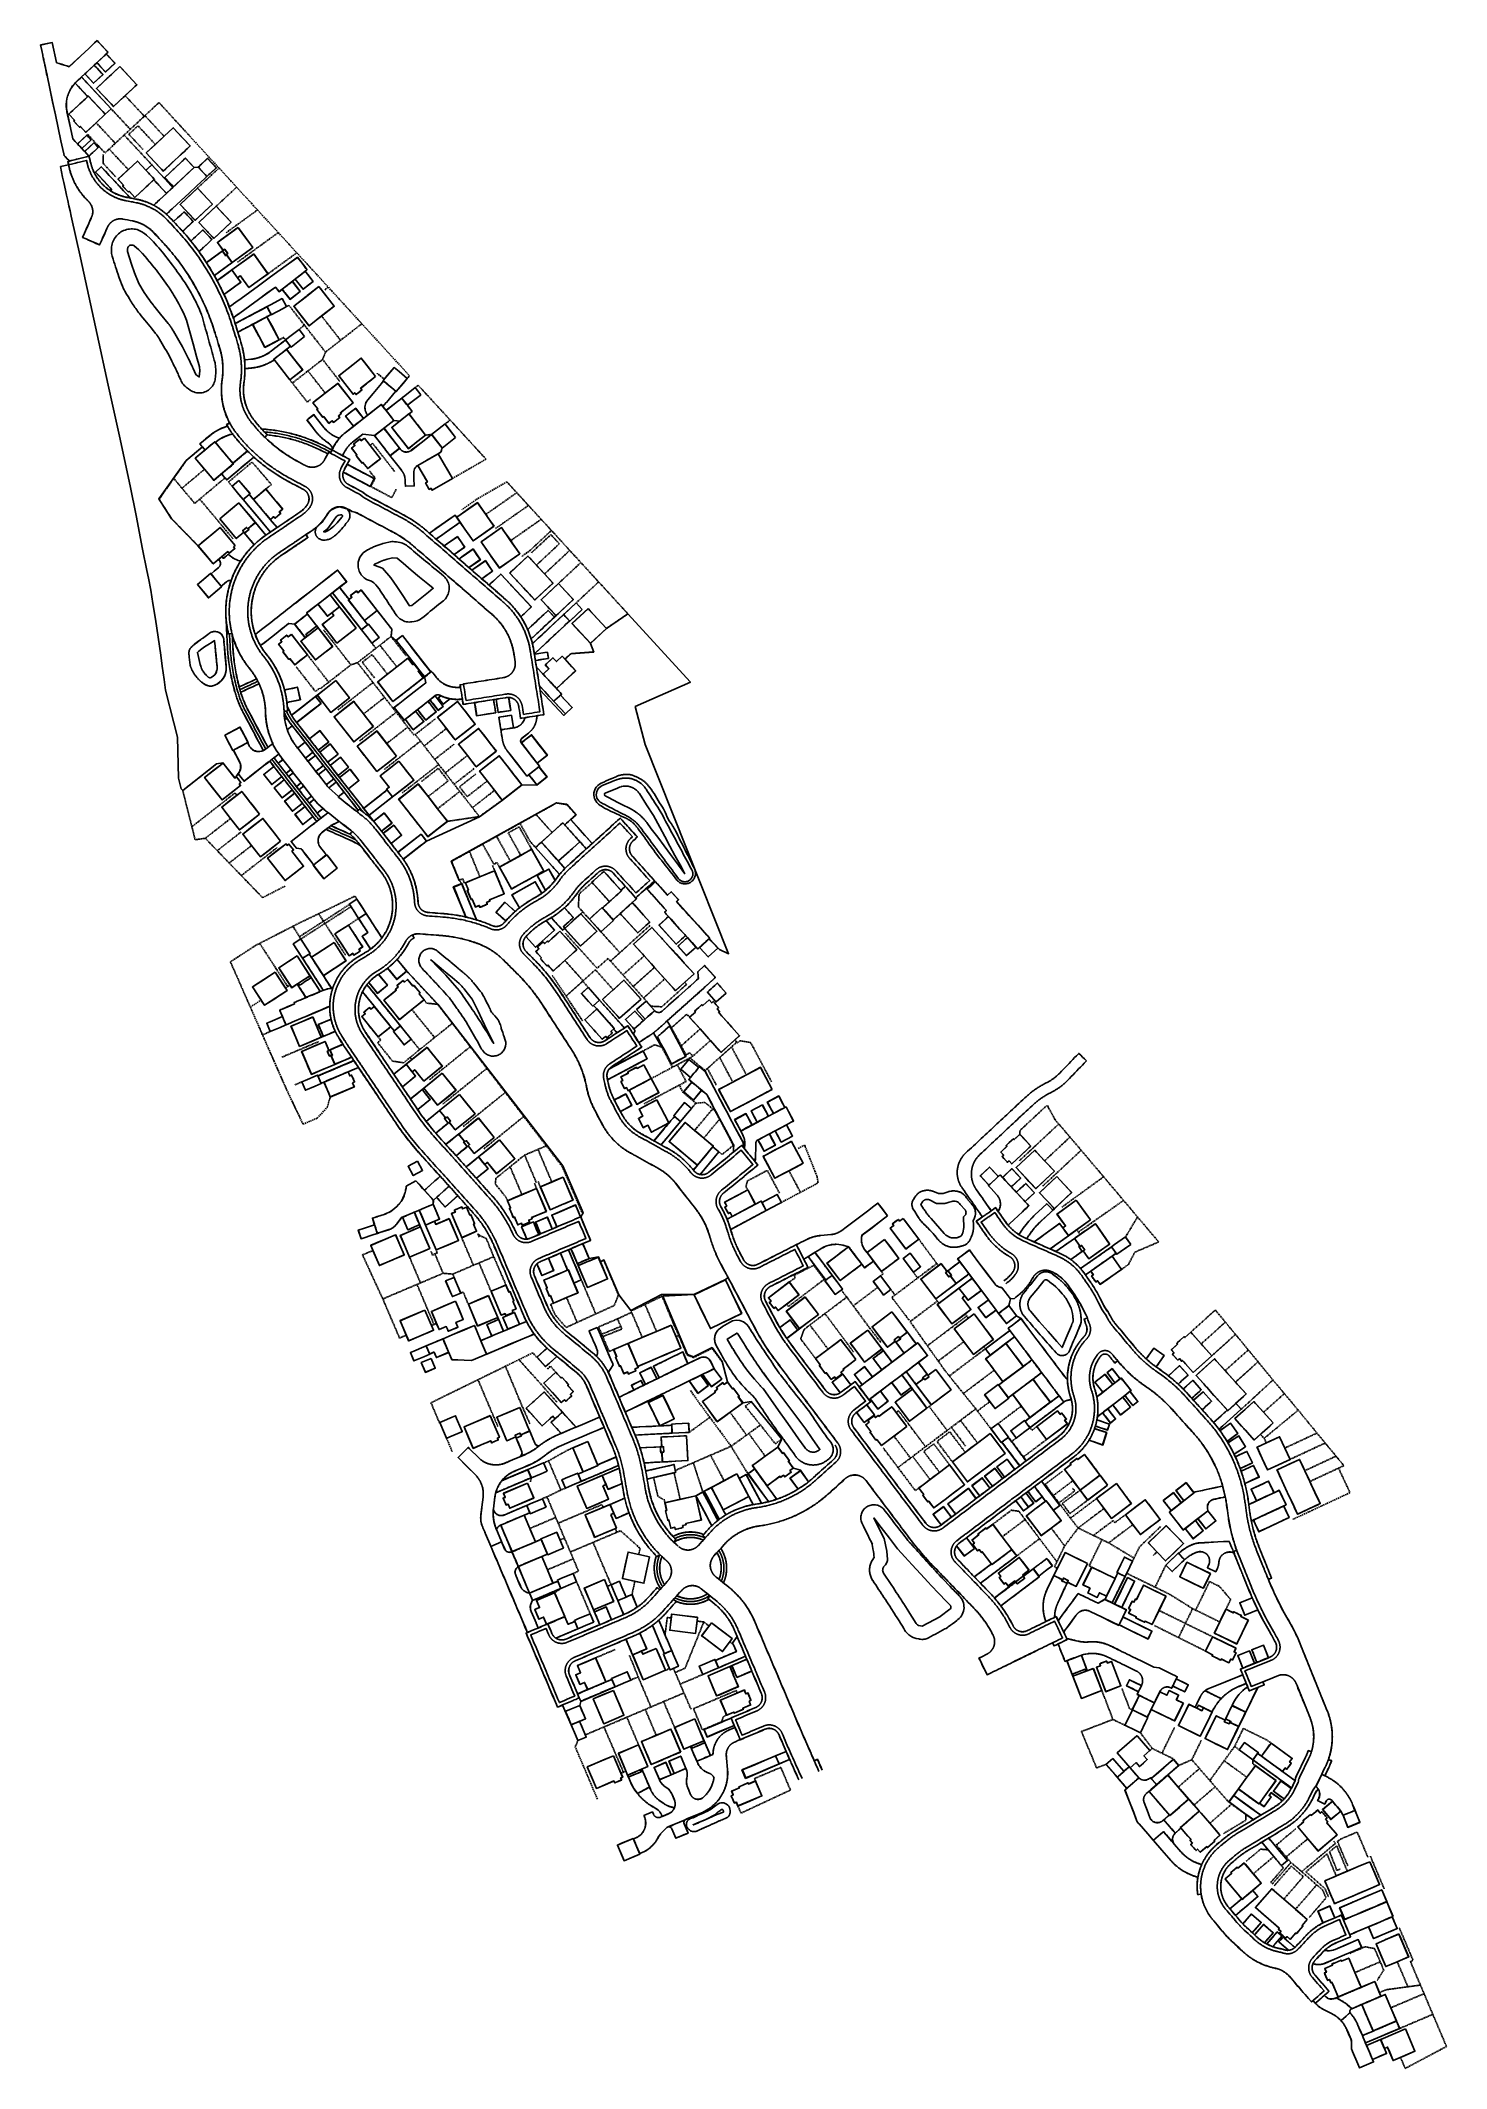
# Model space of a CAD drawing. Header units: metres. Extents: x 337936 to 338461, y 373266 to 374024.
import ezdxf

# ---------------------------------------------------------------- set-up
doc = ezdxf.new("R2010")
doc.units = ezdxf.units.M
doc.linetypes.add('CENTRE', pattern=[1.4, 0.7, -0.3, 0.1, -0.3])
doc.linetypes.add('DASHED2', pattern=[0.375, 0.25, -0.125])
for name, color, linetype in [('3D_LINES', 4, 'Continuous'), ('PLOTS EXTERNAL LEVEL', 3, 'Continuous'), ('PLOTS FFL', 1, 'Continuous')]:
    doc.layers.add(name, color=color, linetype=linetype)
doc.layers.add('GARAGES FFL', color=150, linetype='Continuous', lineweight=0)
doc.layers.add('ROAD_CENTRELINES', color=1, linetype='CENTRE', true_color=0xff0000)
doc.layers.add('ROAD_KERBS', color=40, linetype='Continuous', true_color=0xffc800)

msp = doc.modelspace()

# ---------------------------------------------------------------- linework, layer by layer
at = {"layer": '3D_LINES', "linetype": 'Continuous'}
for points in [[(337961, 374019.35, 34.33), (337957.58, 374023.02, 34.21), (337956.91, 374023.74, 34.18), (337955.98, 374022.87, 34.18), (337953.77, 374020.81, 34.18), (337950.85, 374018.09, 34.18), (337947.92, 374015.36, 34.18), (337946.46, 374013.99, 34.18), (337945.57, 374014.27, 34.16), (337944.63, 374014.57, 34.14), (337943.68, 374014.87, 34.12), (337942.71, 374015.17, 34.1), (337941.77, 374015.47, 34.08), (337941.77, 374015.47, 34.1), (337941.77, 374015.49, 34.2), (337940.13, 374023, 33.85), (337935.76, 374022.08, 33.77), (337936.2, 374020, 33.87), (337936.56, 374018.28, 33.86), (337936.65, 374017.9, 33.89), (337936.76, 374017.38, 33.89), (337936.91, 374016.65, 33.94), (337936.99, 374016.26, 33.94), (337937.13, 374015.61, 34), (337937.18, 374015.37, 33.99), (337937.36, 374014.54, 34.09), (337937.56, 374013.61, 34.1), (337937.57, 374013.57, 34.1), (337938.17, 374010.74, 34.11), (337938.18, 374010.67, 34.12), (337939.22, 374005.78, 34.15), (337940.26, 374000.89, 34.18), (337941.3, 373996, 34.22), (337942.34, 373991.11, 34.25), (337943.38, 373986.22, 34.28), (337944.42, 373981.34, 34.32), (337944.54, 373980.76, 34.32), (337944.79, 373980.51, 34.33), (337944.89, 373980.41, 34.33), (337945.05, 373980.25, 34.33), (337945.74, 373979.56, 34.36), (337946.32, 373978.97, 34.38), (337946.54, 373978.75, 34.37)], [(337960.36, 374018.75, 34.33), (337963.61, 374015.23, 34.45), (337960.11, 374011.93, 34.33), (337956.82, 374015.46, 34.33)], [(337960.36, 374018.75, 34.33), (337961, 374019.35, 34.33), (337961, 374019.35, 34.33)], [(337951.1, 374010.12, 34.33), (337952.31, 374011.25, 34.33)], [(337955.85, 374014.55, 34.33), (337959.13, 374011.02, 34.41), (337955.6, 374007.78, 34.29), (337952.31, 374011.25, 34.33)], [(337955.85, 374014.55, 34.33), (337956.82, 374015.46, 34.33)], [(337949.56, 373985.14, 34.36), (337949.33, 373985.39, 34.36), (337948.72, 373986.04, 34.38), (337947.81, 373987.02, 34.39), (337946.95, 373991.08, 34.37), (337945.91, 373995.97, 34.33), (337945.67, 373997.09, 34.33), (337945.56, 373997.71, 34.32), (337945.5, 373998.06, 34.32), (337945.42, 373999.03, 34.32), (337945.41, 374000.01, 34.31), (337945.47, 374000.82, 34.31), (337945.49, 374001.02, 34.31), (337945.64, 374001.96, 34.31), (337945.87, 374002.91, 34.32), (337945.99, 374003.25, 34.32), (337946.05, 374003.45, 34.32), (337946.12, 374003.64, 34.32), (337946.18, 374003.83, 34.32), (337946.26, 374004.03, 34.32), (337946.35, 374004.23, 34.32), (337946.43, 374004.42, 34.32), (337946.51, 374004.6, 34.33), (337946.56, 374004.74, 34.33), (337946.59, 374004.79, 34.33), (337946.69, 374004.97, 34.33), (337946.79, 374005.16, 34.33), (337946.89, 374005.35, 34.33), (337946.99, 374005.54, 34.33), (337947.02, 374005.6, 34.33), (337947.09, 374005.72, 34.33), (337947.2, 374005.89, 34.33), (337947.31, 374006.07, 34.33), (337947.43, 374006.24, 34.33), (337947.54, 374006.43, 34.33), (337947.79, 374006.75, 34.33), (337947.91, 374006.92, 34.33), (337948.04, 374007.08, 34.33), (337948.17, 374007.24, 34.33), (337948.3, 374007.4, 34.33), (337948.44, 374007.56, 34.33), (337948.58, 374007.71, 34.33), (337948.68, 374007.82, 34.33)], [(337948.68, 374007.82, 34.33), (337953.38, 374002.81, 34.29)], [(337951.1, 374010.12, 34.33), (337962.16, 373998.24, 34.2)], [(337962.16, 373998.24, 34.2), (337959.96, 373996.2, 34.2)], [(337949.56, 373985.14, 34.36), (337953.04, 373988.39, 34.2), (337953.51, 373987.95, 34.2), (337954.68, 373986.65, 34.2), (337951.2, 373983.38, 34.35)], [(337952.22, 373982.28, 34.33), (337952.07, 373982.45, 34.33), (337951.2, 373983.38, 34.35)], [(337952.22, 373982.28, 34.33), (337955.74, 373985.55, 34.2), (337957.34, 373983.8, 34.2), (337953.89, 373980.53, 34.39)], [(337969.42, 373964.87, 34.65), (337958.49, 373976.58, 34.44), (337956.3, 373974.57, 34.41), (337962.28, 373968.05, 34.53), (337961.97, 373967.55, 34.55)], [(337975.16, 373975.28, 34.43), (337977.36, 373977.32, 34.38)], [(337985.24, 373968.87, 34.44), (337977.36, 373977.32, 34.38)], [(337985.45, 373969.06, 34.43), (337982.21, 373972.58, 34.31), (337989.94, 373979.79, 34.31), (337993.21, 373976.3, 34.16)], [(337994.69, 373976.46, 34.16), (337993.23, 373976.3, 34.16), (337993.21, 373976.3, 34.16)], [(337994.69, 373976.46, 34.16), (337998.22, 373979.76, 34.09), (338001.56, 373976.22, 34.09), (337997.98, 373972.95, 34.27)], [(337982.81, 373966.59, 34.52), (337980.26, 373964.22, 34.61), (337979.52, 373963.53, 34.64), (337978.78, 373962.84, 34.68), (337978.75, 373962.81, 34.68), (337978.09, 373962.19, 34.71)], [(337982.81, 373966.59, 34.52), (337978.13, 373971.67, 34.51)], [(337982.87, 373958.86, 34.74), (337983.54, 373959.48, 34.74), (337983.57, 373959.51, 34.73), (337984.3, 373960.19, 34.73), (337985.02, 373960.86, 34.72), (337988.38, 373964, 34.6), (337991.31, 373966.73, 34.5), (337994.23, 373969.46, 34.4), (337997.18, 373972.2, 34.3), (337997.98, 373972.95, 34.27), (337997.98, 373972.95, 34.27)], [(337985.45, 373969.06, 34.43), (337985.24, 373968.87, 34.44)], [(337985.49, 373956.1, 34.76), (337989.45, 373959.73, 34.62), (337992.85, 373956.09, 34.54), (337988.95, 373952.37, 34.77)], [(337991.97, 373948.8, 34.76), (337992.15, 373948.99, 34.75), (337996.42, 373952.97, 34.54), (337996.58, 373952.88, 34.55), (337999.87, 373949.36, 34.47), (337995.02, 373944.82, 34.75)], [(337997.79, 373940.78, 34.73), (338003.75, 373945.09, 34.54), (338004.99, 373943.35, 34.45), (338005.35, 373943.58, 34.47)], [(338007.4, 373940.76, 34.43), (338000.75, 373935.9, 34.68)], [(338001.77, 373934.03, 34.66), (338007.32, 373938.02, 34.5)], [(338035.45, 373938.08, 34.11), (338035.04, 373938.6, 34.13), (338034.53, 373939.25, 34.12), (338033.56, 373940.5, 34.2), (338031.82, 373942.72, 34.27), (338028.52, 373940.32, 34.31), (338024.48, 373937.38, 34.36), (338021.24, 373935.03, 34.4), (338017.2, 373932.09, 34.45), (338013.96, 373929.74, 34.49), (338010.72, 373927.39, 34.53), (338008.74, 373925.95, 34.55), (338007.95, 373925.38, 34.56), (338007.11, 373924.77, 34.56), (338006.67, 373924.45, 34.56), (338006.35, 373924.19, 34.56)], [(338030.97, 373934.57, 34.17), (338033.92, 373930.77, 33.91), (338037.67, 373933.74, 33.91), (338034.75, 373937.53, 34.13)], [(338034.75, 373937.53, 34.13), (338035.35, 373938, 34.12), (338035.45, 373938.08, 34.11), (338035.45, 373938.08, 34.11)], [(338004.36, 373928.82, 34.61), (338010.68, 373933.42, 34.6), (338009.46, 373935.06, 34.51)], [(338007.85, 373920.11, 34.52), (338008.64, 373920.68, 34.5), (338008.65, 373920.7, 34.5), (338009.45, 373921.28, 34.48), (338010.25, 373921.86, 34.46), (338013.98, 373924.57, 34.42), (338017.22, 373926.92, 34.38), (338020.46, 373929.27, 34.34), (338023.6, 373931.56, 34.3), (338024.93, 373929.85, 34.24), (338026.08, 373930.75, 34.23)], [(338026.07, 373930.77, 34.23), (338026.07, 373930.77, 34.23)], [(338026.08, 373930.75, 34.23), (338029.07, 373926.96, 33.95), (338032.85, 373929.95, 33.95), (338029.92, 373933.76, 34.19)], [(338026.08, 373930.75, 34.23), (338026.08, 373930.75, 34.23)], [(338029.92, 373933.76, 34.19), (338030.97, 373934.57, 34.17)], [(338008.56, 373917.97, 34.5), (338020.46, 373924.28, 34.04)], [(338020.42, 373920.52, 34.13), (338022.01, 373921.37, 34.13)], [(338020.42, 373920.52, 34.13), (338020.42, 373920.52, 34.13)], [(338009.57, 373914.71, 34.46), (338015.06, 373917.67, 34.17)], [(338064, 373896.51, 33.82), (338063.44, 373895.84, 33.82), (338063.41, 373895.8, 33.82), (338063.27, 373895.64, 33.82), (338063.26, 373895.62, 33.82), (338060.08, 373891.83, 33.77), (338058.09, 373889.47, 33.74), (338057.74, 373888.98, 33.74), (338057.45, 373888.45, 33.74), (338057.28, 373888, 33.74), (338057.23, 373887.87, 33.74), (338057.1, 373887.31, 33.73), (338057.04, 373886.71, 33.73), (338057.05, 373886.47, 33.73), (338057.06, 373886.19, 33.74), (338057.07, 373886.11, 33.74), (338057.08, 373886.05, 33.74), (338057.1, 373885.91, 33.74), (338057.12, 373885.77, 33.74), (338057.15, 373885.62, 33.74), (338057.15, 373885.61, 33.74), (338057.18, 373885.47, 33.74), (338057.22, 373885.33, 33.75), (338057.27, 373885.2, 33.75), (338057.31, 373885.07, 33.75), (338057.35, 373884.94, 33.75), (338057.47, 373884.68, 33.75), (338057.53, 373884.56, 33.76), (338057.6, 373884.4, 33.76), (338057.65, 373884.32, 33.76), (338057.76, 373884.16, 33.76), (338057.83, 373884.05, 33.76), (338057.89, 373883.95, 33.76), (338057.93, 373883.89, 33.77), (338057.96, 373883.85, 33.77), (338057.99, 373883.8, 33.77), (338058.05, 373883.73, 33.77)], [(338063.8, 373886.93, 33.69), (338064.43, 373887.68, 33.72), (338065.08, 373888.46, 33.75), (338065.72, 373889.22, 33.78), (338067.87, 373891.78, 33.81), (338067.88, 373891.79, 33.81), (338068.01, 373891.95, 33.81), (338068.6, 373892.66, 33.82)], [(338064.92, 373885.5, 33.7), (338070.84, 373890.1, 33.75)], [(338047.52, 373875.11, 33.99), (338046.85, 373875.36, 34), (338046.65, 373875.43, 34), (338046.56, 373875.46, 34), (338046.45, 373875.51, 34.01), (338045.88, 373875.78, 34.02), (338045.67, 373875.87, 34.02), (338045.51, 373875.96, 34.02), (338045.33, 373876.06, 34.02), (338045.15, 373876.17, 34.03), (338044.97, 373876.27, 34.03), (338044.8, 373876.36, 34.03), (338044.79, 373876.37, 34.03), (338044.62, 373876.49, 34.04), (338044.45, 373876.61, 34.04), (338044.28, 373876.72, 34.04), (338044.1, 373876.84, 34.04), (338044.01, 373876.9, 34.04), (338043.94, 373876.96, 34.04), (338043.77, 373877.09, 34.04), (338043.61, 373877.22, 34.05), (338043.45, 373877.35, 34.05), (338043.29, 373877.48, 34.05), (338043.25, 373877.51, 34.05), (338043.14, 373877.62, 34.05), (338042.99, 373877.76, 34.05), (338042.84, 373877.91, 34.06), (338042.68, 373878.05, 34.06), (338042.54, 373878.19, 34.06), (338042.4, 373878.35, 34.06), (338042.26, 373878.5, 34.06), (338042.12, 373878.65, 34.06), (338041.98, 373878.81, 34.07), (338041.89, 373878.92, 34.07), (338041.85, 373878.96, 34.07), (338041.7, 373879.15, 34.07), (338041.69, 373879.16, 34.07), (338041.69, 373879.16, 34.07), (338038.87, 373882.77, 34.1), (338037.96, 373883.94, 34.12), (338035.89, 373882.32, 34.05), (338035.39, 373881.87, 34.03), (338036.02, 373881.06, 34.03), (338037.87, 373878.68, 34), (338038.49, 373877.9, 34), (338039.1, 373877.12, 33.99), (338039.23, 373876.96, 33.99), (338039.38, 373876.78, 33.99), (338039.53, 373876.6, 33.98), (338039.69, 373876.42, 33.98), (338039.8, 373876.28, 33.98), (338039.84, 373876.24, 33.98), (338040.01, 373876.07, 33.98), (338040.17, 373875.9, 33.98), (338040.34, 373875.73, 33.98), (338040.51, 373875.56, 33.97), (338040.57, 373875.49, 33.97), (338040.68, 373875.4, 33.97), (338040.86, 373875.24, 33.97), (338041.03, 373875.08, 33.97), (338041.21, 373874.92, 33.97), (338041.4, 373874.76, 33.97), (338041.76, 373874.48, 33.96), (338041.95, 373874.33, 33.96), (338042.14, 373874.19, 33.96), (338042.28, 373874.08, 33.96), (338042.33, 373874.05, 33.96), (338042.53, 373873.92, 33.96), (338042.72, 373873.79, 33.96), (338042.92, 373873.66, 33.95), (338043.04, 373873.58, 33.96), (338043.13, 373873.52, 33.96), (338043.24, 373873.44, 33.96), (338043.43, 373873.3, 33.97), (338043.62, 373873.16, 33.98), (338043.79, 373872.99, 33.99), (338043.95, 373872.84, 34), (338044, 373872.8, 34), (338044.08, 373872.69, 34), (338044.19, 373872.56, 34.01), (338044.34, 373872.36, 34.02), (338044.43, 373872.21, 34.02), (338044.63, 373871.87, 34.03), (338044.8, 373871.44, 34.05), (338044.84, 373871.35, 34.05), (338044.92, 373871.07, 34.05)], [(338052.76, 373879.57, 33.88), (338049.83, 373883.35, 34.05), (338053.6, 373886.32, 34.05), (338056.54, 373882.52, 33.8)], [(338058.07, 373883.71, 33.77), (338056.56, 373882.53, 33.8), (338056.54, 373882.52, 33.8)], [(338064.92, 373885.5, 33.7), (338064.88, 373885.54, 33.7), (338064.57, 373885.94, 33.72), (338063.8, 373886.94, 33.69)], [(338072.93, 373887.43, 33.75), (338072.93, 373887.43, 33.75)], [(338072.93, 373887.43, 33.75), (338072.93, 373887.43, 33.75)], [(338072.93, 373887.43, 33.75), (338074.7, 373885.14, 33.75), (338073.54, 373884.21, 33.73)], [(338007.59, 373876.67, 34.1), (338006.87, 373876.51, 34.08), (338006.37, 373876.36, 34.06), (338004.82, 373875.77, 34.01), (338003.85, 373875.28, 33.97), (338002.89, 373874.82, 33.94), (338002, 373874.24, 33.9), (338001.12, 373873.53, 33.88)], [(338052.76, 373879.57, 33.88), (338052.75, 373879.56, 33.88), (338049.63, 373877.12, 33.95), (338049.5, 373877.01, 33.95), (338049.32, 373876.86, 33.95), (338049.14, 373876.71, 33.96), (338048.96, 373876.55, 33.96), (338048.78, 373876.4, 33.96), (338048.61, 373876.24, 33.97), (338048.44, 373876.07, 33.97), (338048.27, 373875.91, 33.97), (338048.11, 373875.75, 33.98), (338048, 373875.65, 33.98), (338047.94, 373875.58, 33.98), (338047.79, 373875.4, 33.98), (338047.63, 373875.22, 33.99), (338047.52, 373875.11, 33.99)], [(338048.73, 373868.6, 34.08), (338049.19, 373869.47, 34.06), (338049.59, 373870.23, 34.04), (338049.69, 373870.39, 34.04), (338049.79, 373870.56, 34.03), (338049.89, 373870.73, 34.03), (338049.99, 373870.9, 34.02), (338050.06, 373871.02, 34.02), (338050.09, 373871.06, 34.02), (338050.2, 373871.22, 34.01), (338050.31, 373871.38, 34.01), (338050.43, 373871.54, 34.01), (338050.54, 373871.7, 34), (338050.59, 373871.76, 34), (338050.66, 373871.85, 34), (338050.79, 373872, 33.99), (338050.91, 373872.14, 33.99), (338051.04, 373872.29, 33.99), (338051.18, 373872.46, 33.98), (338051.3, 373872.58, 33.98), (338051.44, 373872.71, 33.97), (338051.58, 373872.85, 33.97), (338051.72, 373872.99, 33.97), (338051.86, 373873.12, 33.96), (338052.01, 373873.24, 33.96), (338052.16, 373873.37, 33.95), (338052.31, 373873.5, 33.95), (338052.4, 373873.57, 33.95), (338056.27, 373876.6, 33.87), (338056.27, 373876.6, 33.87)], [(338056.27, 373876.6, 33.87), (338060.58, 373876.07, 33.74)], [(338066.46, 373868.58, 33.66), (338060.58, 373876.07, 33.74)], [(338064.2, 373878.87, 33.66), (338064.55, 373879.14, 33.65), (338067.86, 373881.73, 33.58)], [(338064.2, 373878.87, 33.66), (338070.01, 373871.35, 33.77)], [(338067.86, 373881.73, 33.58), (338070.03, 373881.48, 33.67)], [(337996.3, 373871.84, 33.81), (337997.26, 373870.69, 33.85)], [(338015.56, 373868.01, 33.99), (338005.38, 373859.52, 33.78), (338004.73, 373860.26, 33.8), (338003.45, 373861.79, 33.85)], [(338013.12, 373870.33, 34.03), (338007.65, 373865.74, 33.88)], [(338044.94, 373871.06, 34.05), (338044.75, 373870.71, 34.06)], [(338066.46, 373868.58, 33.66), (338066.46, 373868.58, 33.66)], [(338048.97, 373862.44, 34), (338059.02, 373857.1, 33.85), (338060.58, 373860.01, 33.84)], [(338050.43, 373865.37, 34.06), (338060.76, 373859.91, 33.84)], [(338011.49, 373852.22, 34.05), (338021.69, 373840.04, 34.24)], [(338015.39, 373852.23, 34.03), (338013.78, 373854.15, 34.05)], [(338021.68, 373844.74, 34.14), (338024.2, 373841.73, 34.21)], [(338081.15, 373839.63, 33.76), (338090.75, 373846.37, 33.6), (338091.34, 373845.55, 33.6)], [(338015.6, 373835.28, 34.31), (338012.02, 373839.61, 34.31), (338013.7, 373841.05, 34.21), (338013.43, 373841.38, 34.2)], [(338020.05, 373838.93, 34.26), (338016.09, 373843.62, 34.2)], [(338020.08, 373838.92, 34.26), (338020.08, 373838.92, 34.26)], [(338083.71, 373837.41, 33.71), (338092.66, 373843.67, 33.6)], [(338086.66, 373834.84, 33.68), (338091.64, 373838.34, 33.6), (338094.36, 373834.41, 33.6), (338090.38, 373831.61, 33.66)], [(338010.56, 373829.16, 34.38), (338010.3, 373829.24, 34.39), (338010.19, 373829.27, 34.39), (338009.71, 373829.42, 34.39), (338008.88, 373829.76, 34.39), (338008.57, 373829.92, 34.39), (338008.09, 373830.17, 34.39), (338007.6, 373830.48, 34.4), (338007.33, 373830.65, 34.4), (338006.63, 373831.19, 34.41), (338006.58, 373831.23, 34.41), (338006.2, 373831.58, 34.42), (338006.01, 373831.76, 34.43), (338005.94, 373831.68, 34.43), (338005.7, 373831.48, 34.45), (338005.29, 373831.14, 34.48), (338004.73, 373830.67, 34.48), (338004.35, 373830.35, 34.48), (338004.17, 373830.2, 34.47), (338003.61, 373830.87, 34.48)], [(338092.29, 373829.95, 33.66), (338092.71, 373830.31, 33.66), (338093.8, 373831.12, 33.68), (338097.48, 373833.73, 33.73), (338100.25, 373829.71, 33.73), (338095.98, 373826.74, 33.68)], [(338097.05, 373825.81, 33.68), (338102.1, 373829.37, 33.8), (338104.82, 373825.44, 33.8), (338100.77, 373822.58, 33.73)], [(338092.78, 373782.05, 33.9), (338092.64, 373782.04, 33.9), (338092.47, 373782.02, 33.91), (338092.42, 373782.02, 33.91), (338092.23, 373782, 33.92), (338092.05, 373781.99, 33.92), (338091.87, 373781.98, 33.93), (338091.84, 373781.98, 33.93), (338091.65, 373781.98, 33.94), (338091.08, 373781.99, 33.96), (338090.99, 373781.99, 33.96), (338090.89, 373782, 33.96), (338090.52, 373782.04, 33.98), (338090.33, 373782.06, 33.99), (338090.1, 373782.08, 33.99), (338089.95, 373782.11, 34), (338089.82, 373782.14, 34), (338089.65, 373782.17, 34), (338089.46, 373782.21, 34), (338089.28, 373782.24, 34), (338089.23, 373782.25, 34), (338089.09, 373782.29, 34), (338088.91, 373782.34, 34), (338088.73, 373782.4, 34), (338088.55, 373782.45, 34), (338088.37, 373782.5, 34), (338088.22, 373782.56, 34), (338088.04, 373782.63, 34), (338087.86, 373782.7, 34), (338087.69, 373782.77, 34), (338087.51, 373782.84, 34), (338087.34, 373782.92, 34), (338087.17, 373783.01, 34), (338087, 373783.09, 34), (338086.83, 373783.18, 34), (338086.74, 373783.22, 34), (338086.67, 373783.27, 34), (338086.5, 373783.37, 34), (338086.34, 373783.46, 34), (338086.18, 373783.56, 34), (338086.02, 373783.66, 34), (338085.97, 373783.69, 34), (338085.86, 373783.77, 34), (338085.71, 373783.88, 34), (338085.56, 373784, 34), (338085.41, 373784.11, 34.01), (338085.26, 373784.22, 34.01), (338085.12, 373784.35, 34.01), (338084.97, 373784.48, 34.01), (338084.83, 373784.6, 34.02), (338084.69, 373784.73, 34.02), (338084.59, 373784.82, 34.02), (338084.56, 373784.85, 34.02), (338084.42, 373785, 34.02), (338084.29, 373785.13, 34.03), (338084.15, 373785.29, 34.03), (338084.02, 373785.43, 34.04), (338083.98, 373785.47, 34.04), (338083.9, 373785.57, 34.04), (338083.78, 373785.71, 34.04), (338083.69, 373785.82, 34.05), (338083.07, 373786.62, 34.07), (338083.05, 373786.64, 34.07), (338082.43, 373787.43, 34.09), (338082.01, 373787.97, 34.1), (338081.71, 373787.73, 34.1), (338071.06, 373801.36, 33.9), (338068.67, 373799.5, 33.97), (338066.83, 373801.02, 33.6), (338067.15, 373803.68, 33.4), (338061.67, 373810.69, 33.53), (338055.65, 373818.4, 33.53), (338054.37, 373817.4, 33.51), (338053.88, 373818.03, 33.55), (338051.63, 373816.29, 33.51), (338052.13, 373815.66, 33.49), (338051.11, 373814.85, 33.48), (338047.59, 373819.39, 33.56), (338050.24, 373821.47, 33.52), (338047.44, 373825.05, 33.41), (338046.85, 373825.81, 33.38), (338043.12, 373822.9, 33.44), (338039.97, 373820.43, 33.49), (338036.82, 373817.97, 33.54), (338032.88, 373814.89, 33.6), (338032.09, 373814.28, 33.62), (338031.3, 373813.66, 33.63), (338030.51, 373813.04, 33.65), (338029.72, 373812.43, 33.67), (338028.94, 373811.81, 33.69), (338028.15, 373811.2, 33.71), (338027.36, 373810.58, 33.73), (338026.57, 373809.97, 33.76), (338025.78, 373809.35, 33.78), (338025, 373808.73, 33.81), (338024.21, 373808.12, 33.84), (338023.42, 373807.5, 33.87), (338022.63, 373806.89, 33.91), (338021.84, 373806.27, 33.94), (338018.4, 373803.58, 34.1), (338017.62, 373802.97, 34.17), (338016.8, 373802.33, 34.25), (338016.78, 373802.32, 34.25), (338016.09, 373801.77, 34.31)], [(338103.47, 373820.24, 33.77), (338107.85, 373824.33, 33.93), (338119.3, 373812.05, 34), (338115.34, 373808.36, 33.95)], [(338044.02, 373816.62, 33.62), (338044.72, 373817.16, 33.61), (338044.94, 373817.34, 33.6)], [(338044.02, 373816.62, 33.62), (338044.02, 373816.62, 33.62)], [(338044.02, 373816.62, 33.62), (338047.54, 373812.1, 33.62)], [(338044.94, 373817.34, 33.6), (338055.76, 373803.53, 33.53)], [(338047.57, 373819.39, 33.56), (338047.87, 373819.62, 33.56), (338050.23, 373821.47, 33.52), (338050.23, 373821.47, 33.52)], [(338047.57, 373819.39, 33.56), (338051.11, 373814.84, 33.48)], [(338035.57, 373809.38, 33.77), (338035.41, 373809.59, 33.76), (338035.35, 373809.67, 33.76), (338035.26, 373809.78, 33.76), (338036.05, 373810.39, 33.74), (338036.84, 373811.01, 33.73), (338039.5, 373813.09, 33.69)], [(338035.57, 373809.38, 33.77), (338039.55, 373804.29, 33.82)], [(338039.5, 373813.09, 33.69), (338043.03, 373808.56, 33.84), (338044.66, 373809.85, 33.75)], [(338117.92, 373803.62, 34.01), (338125.56, 373810.76, 33.98), (338127.85, 373808.33, 33.94), (338128.43, 373808.87, 33.98)], [(338119.22, 373800.1, 34.06), (338128.53, 373808.76, 33.96)], [(338119.71, 373798.32, 34.08), (338131.34, 373809.19, 33.97)], [(338120.41, 373794.51, 34.13), (338133.59, 373806.77, 33.98)], [(338018.01, 373797.57, 34.25), (338018.69, 373798.1, 34.25), (338018.76, 373798.15, 34.25), (338018.79, 373798.17, 34.25), (338019.57, 373798.78, 34.25), (338020.34, 373799.39, 34.25), (338023.83, 373802.11, 34.09), (338024.61, 373802.73, 34.05), (338025.4, 373803.34, 34.02), (338026.19, 373803.96, 33.98), (338026.98, 373804.57, 33.95), (338027.77, 373805.19, 33.92), (338028.55, 373805.8, 33.89), (338028.66, 373805.89, 33.89), (338029.72, 373805.76, 33.89), (338030.67, 373805.64, 33.89), (338030.75, 373805.63, 33.89)], [(338030.75, 373805.63, 33.89), (338034.75, 373800.54, 33.99)], [(338035.48, 373801.11, 34.03), (338034.98, 373801.74, 34.01), (338038.95, 373804.81, 33.88), (338039.42, 373804.19, 33.84)], [(338081.69, 373787.72, 34.1), (338071.06, 373801.35, 33.9), (338068.69, 373799.5, 33.97), (338079.33, 373785.88, 34.08)], [(338120.44, 373794.36, 34.13), (338125.33, 373795.13, 34.21), (338125.7, 373792.8, 34.21), (338120.81, 373792.02, 34.16)], [(338079.33, 373785.88, 34.08), (338079.53, 373784.93, 34.05), (338079.53, 373784.9, 34.05), (338079.78, 373783.68, 34.02), (338076.55, 373781.16, 34.02), (338072.61, 373778.09, 34.01), (338069.44, 373775.61, 34), (338069.42, 373775.59, 34), (338067.99, 373774.48, 33.99), (338071.05, 373770.57, 33.87), (338071.69, 373769.75, 33.84), (338072.07, 373770.05, 33.85)], [(338121.2, 373789.55, 34.17), (338121.26, 373789.5, 34.17), (338123.66, 373786.96, 34.17)], [(338027.01, 373781.02, 34.02), (338031.89, 373782.03, 33.8), (338032.91, 373777.36, 33.8), (338027.9, 373776.3, 33.97)], [(338029.63, 373771.54, 33.92), (338039.24, 373779.07, 33.75)], [(338031.54, 373768.84, 33.86), (338040.64, 373775.98, 33.77), (338038.7, 373778.47, 33.76), (338039.34, 373778.95, 33.75)], [(338080.67, 373776.77, 33.87), (338083.75, 373772.83, 33.95), (338079.81, 373769.74, 33.95), (338076.73, 373773.69, 33.86)], [(338080.67, 373776.77, 33.87), (338081.37, 373777.32, 33.87)], [(338083.27, 373778.8, 33.88), (338086.35, 373774.86, 33.95), (338084.46, 373773.37, 33.95), (338081.37, 373777.32, 33.87)], [(338083.27, 373778.8, 33.88), (338083.39, 373778.9, 33.88), (338083.59, 373779.01, 33.88), (338083.69, 373779.07, 33.88), (338083.9, 373779.14, 33.88), (338084.01, 373779.18, 33.88), (338084.23, 373779.2, 33.88), (338084.35, 373779.21, 33.88), (338084.45, 373779.2, 33.88), (338084.57, 373779.18, 33.88), (338084.69, 373779.17, 33.88), (338084.78, 373779.13, 33.88), (338084.89, 373779.09, 33.88), (338085, 373779.05, 33.88), (338085.36, 373778.88, 33.89), (338085.44, 373778.85, 33.89)], [(338088.92, 373777.72, 33.89), (338086.34, 373775.69, 33.93), (338084.5, 373778.06, 33.89), (338085.44, 373778.85, 33.89)], [(338088.92, 373777.72, 33.89), (338089.07, 373777.69, 33.89), (338089.31, 373777.66, 33.89), (338089.53, 373777.63, 33.89), (338089.76, 373777.6, 33.89), (338089.99, 373777.57, 33.89), (338090.14, 373777.54, 33.89), (338090.22, 373777.54, 33.89), (338090.45, 373777.53, 33.89), (338090.52, 373777.52, 33.89), (338090.68, 373777.51, 33.89), (338090.91, 373777.5, 33.89), (338091.14, 373777.48, 33.89), (338091.22, 373777.48, 33.89), (338091.37, 373777.48, 33.89), (338091.6, 373777.48, 33.89), (338091.83, 373777.49, 33.89), (338092.06, 373777.49, 33.89), (338092.29, 373777.49, 33.89), (338092.54, 373777.51, 33.89), (338092.81, 373777.54, 33.89), (338093.02, 373777.55, 33.89), (338093.23, 373777.57, 33.89), (338093.37, 373777.58, 33.89), (338093.39, 373777.59, 33.89)], [(338105.16, 373777.39, 33.99), (338105.95, 373772.49, 34.05), (338098.84, 373771.36, 34.04), (338098.05, 373776.27, 33.91)], [(338110.81, 373778.21, 34.05), (338111.57, 373773.39, 33.99), (338106.85, 373772.62, 34.1), (338106.09, 373777.54, 34)], [(338122.31, 373782.53, 34.16), (338127.7, 373776.76, 34.05)], [(338027.06, 373770.13, 33.84), (338028, 373770.27, 33.86)], [(338076.03, 373773.14, 33.86), (338079.09, 373769.2, 33.95), (338075.15, 373766.11, 33.95), (338072.07, 373770.05, 33.85)], [(338076.03, 373773.14, 33.86), (338076.73, 373773.69, 33.86)], [(338107.88, 373766.11, 34.13), (338107.14, 373770.84, 34.07), (338111.85, 373771.58, 33.99), (338112.63, 373766.86, 34.06)], [(338116.88, 373770.61, 34.02), (338116.78, 373770.29, 34.03), (338116.75, 373770.19, 34.03), (338116.73, 373770.13, 34.03), (338116.71, 373770.05, 34.03), (338116.63, 373769.89, 34.04), (338116.45, 373769.48, 34.04), (338116.42, 373769.43, 34.05), (338116.34, 373769.3, 34.05), (338116.12, 373768.94, 34.06), (338115.82, 373768.57, 34.06), (338115.72, 373768.45, 34.07), (338115.64, 373768.37, 34.07), (338115.51, 373768.25, 34.07), (338115.42, 373768.16, 34.07), (338115.32, 373768.06, 34.07), (338115.27, 373768.01, 34.07), (338115.22, 373767.98, 34.07), (338115.11, 373767.9, 34.07), (338114.97, 373767.79, 34.07), (338114.87, 373767.71, 34.06), (338114.76, 373767.64, 34.06), (338114.63, 373767.56, 34.06), (338114.52, 373767.5, 34.06), (338114.41, 373767.43, 34.06), (338114.3, 373767.37, 34.06), (338114.18, 373767.31, 34.06), (338114.06, 373767.26, 34.06), (338113.8, 373767.16, 34.06), (338113.69, 373767.11, 34.06), (338113.63, 373767.09, 34.06), (338113.57, 373767.07, 34.06), (338113.45, 373767.04, 34.06), (338113.32, 373767, 34.06), (338113.22, 373766.98, 34.06), (338113.02, 373766.92, 34.06), (338112.82, 373766.89, 34.06), (338112.63, 373766.86, 34.06)], [(338115.53, 373761.27, 33.89), (338115.49, 373761.34, 33.89), (338115.44, 373761.43, 33.89), (338115.39, 373761.53, 33.89), (338115.36, 373761.64, 33.9), (338115.32, 373761.74, 33.9), (338115.31, 373761.8, 33.9), (338115.31, 373761.85, 33.9), (338115.3, 373761.96, 33.91), (338115.3, 373762.1, 33.91), (338115.32, 373762.18, 33.91), (338115.34, 373762.29, 33.92), (338115.37, 373762.4, 33.92), (338115.47, 373762.59, 33.93), (338115.53, 373762.68, 33.93), (338115.6, 373762.77, 33.93), (338115.68, 373762.85, 33.94), (338115.76, 373762.93, 33.94), (338115.76, 373762.93, 33.94), (338118.27, 373764.89, 33.97), (338118.27, 373764.89, 33.97), (338118.38, 373764.98, 33.97), (338118.51, 373765.09, 33.97), (338118.64, 373765.21, 33.98), (338118.76, 373765.32, 33.98), (338118.89, 373765.43, 33.98), (338119.01, 373765.56, 33.98), (338119.13, 373765.68, 33.98), (338119.25, 373765.81, 33.98), (338119.37, 373765.93, 33.98), (338119.43, 373766, 33.98), (338119.48, 373766.06, 33.98), (338119.58, 373766.2, 33.99), (338119.69, 373766.33, 33.99), (338119.79, 373766.47, 33.99), (338119.92, 373766.63, 33.99), (338119.99, 373766.75, 33.99), (338120.08, 373766.9, 33.99), (338120.17, 373767.04, 33.99), (338120.26, 373767.19, 33.99), (338120.35, 373767.34, 33.99), (338120.43, 373767.49, 34), (338120.5, 373767.64, 34), (338120.58, 373767.8, 34), (338120.66, 373767.95, 34), (338120.7, 373768.03, 34), (338120.73, 373768.11, 34), (338120.79, 373768.27, 34), (338120.85, 373768.45, 34), (338120.9, 373768.59, 34.01), (338120.98, 373768.78, 34.01), (338121.01, 373768.92, 34.01), (338121.06, 373769.09, 34.01), (338121.1, 373769.25, 34.01), (338121.14, 373769.42, 34.02), (338121.18, 373769.59, 34.02), (338121.21, 373769.76, 34.02), (338121.24, 373769.94, 34.02), (338121.27, 373770.14, 34.03), (338121.3, 373770.3, 34.03), (338121.3, 373770.35, 34.03), (338121.31, 373770.47, 34.03), (338121.32, 373770.64, 34.03), (338121.33, 373770.8, 34.04), (338121.34, 373770.96, 34.04), (338121.35, 373771.15, 34.04), (338121.35, 373771.32, 34.04)], [(338022.57, 373761, 33.73), (338022.4, 373760.87, 33.72), (338022, 373760.56, 33.72), (338021.5, 373760.17, 33.73), (338021.47, 373760.14, 33.73), (338020.76, 373759.59, 33.75)], [(338028.04, 373766.11, 33.78), (338029.91, 373767.6, 33.81)], [(338031.89, 373759.29, 33.69), (338034.69, 373761.47, 33.7)], [(338036.3, 373762.75, 33.75), (338040.22, 373765.81, 33.84), (338043.53, 373761.56, 33.84), (338039.63, 373758.48, 33.71)], [(338107.88, 373766.11, 34.13), (338107.96, 373765.56, 34.13), (338108.03, 373765.13, 34.12), (338108.12, 373764.57, 34.14), (338108.19, 373764.15, 34.1), (338108.35, 373763.14, 34.09), (338108.47, 373762.39, 34.08), (338108.5, 373762.21, 34.08), (338108.54, 373762.04, 34.08), (338108.58, 373761.86, 34.07), (338108.61, 373761.68, 34.07), (338108.64, 373761.56, 34.07), (338108.66, 373761.51, 34.07), (338108.71, 373761.33, 34.07), (338108.76, 373761.16, 34.07), (338108.82, 373760.99, 34.07), (338108.87, 373760.82, 34.06), (338108.89, 373760.75, 34.06), (338108.93, 373760.65, 34.06), (338109, 373760.48, 34.06), (338109.07, 373760.31, 34.06), (338109.14, 373760.15, 34.06), (338109.21, 373759.97, 34.06), (338109.29, 373759.82, 34.06), (338109.38, 373759.66, 34.05), (338109.46, 373759.5, 34.05), (338109.55, 373759.34, 34.05), (338109.63, 373759.18, 34.05), (338109.73, 373759.03, 34.05), (338109.83, 373758.88, 34.05), (338109.93, 373758.73, 34.04), (338110.03, 373758.58, 34.04), (338110.08, 373758.51, 34.04), (338110.14, 373758.43, 34.04), (338110.26, 373758.26, 34.04), (338110.88, 373757.48, 34.03), (338113.73, 373753.83, 33.99), (338116.49, 373750.28, 33.94), (338116.51, 373750.27, 33.94), (338117.65, 373748.8, 33.92), (338118.34, 373749.33, 33.9)], [(338115.53, 373761.27, 33.89), (338119.35, 373764.24, 33.95), (338125.26, 373756.64, 33.95), (338121.47, 373753.67, 33.79)], [(338007.91, 373758.46, 34.12), (338008.08, 373758.15, 34.12), (338010.16, 373754.23, 34.03), (338010.3, 373753.91, 34.02), (338010.39, 373753.72, 34.02), (338010.41, 373753.62, 34.02), (338010.5, 373753.31, 34.02), (338010.54, 373753.18, 34.02), (338010.57, 373752.93, 34.03), (338010.62, 373752.62, 34.06), (338010.62, 373752.47, 34.08), (338010.62, 373752.4, 34.08), (338010.62, 373752.26, 34.09), (338010.61, 373752.03, 34.09), (338010.58, 373751.8, 34.1), (338010.53, 373751.5, 34.12), (338010.45, 373751.2, 34.13), (338010.37, 373750.96, 34.14), (338010.18, 373750.53, 34.15), (338010.14, 373750.44, 34.16), (338009.84, 373749.97, 34.17), (338009.64, 373749.73, 34.18), (338010.74, 373748.32, 34.18), (338011.84, 373746.91, 34.18), (338015.28, 373749.6, 34.04), (338019.13, 373752.61, 33.88), (338020.69, 373753.83, 33.81), (338021.47, 373754.43, 33.77)], [(338023.09, 373755.7, 33.72), (338023.83, 373756.28, 33.73), (338023.86, 373756.3, 33.73), (338024.63, 373756.9, 33.73), (338024.7, 373756.95, 33.72), (338024.84, 373757.07, 33.72)], [(338024.65, 373753.65, 33.72), (338026.39, 373755.01, 33.69)], [(338034.84, 373755.52, 33.68), (338037.63, 373757.72, 33.66)], [(338038.56, 373756.52, 33.66), (338035.76, 373754.34, 33.68)], [(338040.17, 373757.79, 33.71), (338044.09, 373760.82, 33.85), (338047.03, 373757.07, 33.84), (338043.13, 373754, 33.72)], [(338044.06, 373752.82, 33.73), (338047.97, 373755.87, 33.95), (338050.9, 373752.1, 33.96), (338047, 373749.05, 33.8)], [(338122.15, 373752.31, 33.78), (338122.38, 373752.49, 33.77), (338121.47, 373753.67, 33.79)], [(338023.03, 373752.39, 33.77), (338019.23, 373749.43, 33.99), (338022.21, 373745.66, 33.99), (338025.98, 373748.61, 33.77)], [(338026.91, 373747.41, 33.77), (338023.13, 373744.47, 34), (338026.07, 373740.66, 34), (338029.87, 373743.62, 33.8)], [(338027.59, 373749.87, 33.72), (338029.34, 373751.23, 33.68)], [(338028.53, 373748.67, 33.72), (338030.26, 373750.06, 33.68)], [(338031.46, 373744.91, 33.75), (338033.23, 373746.26, 33.69)], [(338038.71, 373750.56, 33.69), (338041.51, 373752.75, 33.67)], [(338042.45, 373751.55, 33.68), (338039.65, 373749.36, 33.7)], [(338042.45, 373751.55, 33.68), (338042.45, 373751.55, 33.68)], [(338042.59, 373745.61, 33.75), (338045.39, 373747.79, 33.75)], [(338046.32, 373746.59, 33.78), (338043.55, 373744.42, 33.77)], [(338047.57, 373748.33, 33.82), (338051.48, 373751.37, 33.98), (338054.8, 373747.13, 33.97), (338050.9, 373744.06, 33.92)], [(338122.15, 373752.31, 33.78), (338125.1, 373748.52, 33.9), (338121.3, 373745.53, 33.9), (338118.34, 373749.33, 33.9)], [(338030.78, 373742.44, 33.81), (338027.01, 373739.49, 33.91), (338029.96, 373735.71, 33.91), (338033.73, 373738.66, 33.85)], [(338032.39, 373743.71, 33.76), (338034.14, 373745.09, 33.7)], [(338035.36, 373739.91, 33.8), (338037.1, 373741.3, 33.75)], [(338036.26, 373738.75, 33.82), (338038.04, 373740.14, 33.76)], [(338047.02, 373741.08, 33.86), (338049.27, 373742.82, 33.87)], [(338056.59, 373736.78, 34.09), (338065.36, 373743.63, 34.22)], [(338067.39, 373741.03, 34.19), (338058.63, 373734.16, 34.14)], [(338067.39, 373741.03, 34.2), (338067.39, 373741.03, 34.2)], [(338039.04, 373731.89, 33.97), (338038.31, 373731.32, 33.99), (338038.27, 373731.29, 33.99), (338036.7, 373730.07, 34.03), (338033, 373727.17, 34.06), (338029.44, 373724.39, 34.1), (338030.82, 373722.62, 34.1), (338031.41, 373721.87, 34.1), (338033.22, 373721.63, 34.09), (338033.27, 373721.56, 34.07), (338033.54, 373721.22, 34.09), (338033.56, 373721.2, 34.09), (338033.83, 373720.84, 34.07), (338034.16, 373720.42, 34.08), (338034.77, 373719.64, 34.08), (338037.3, 373716.41, 34.11), (338037.46, 373716.19, 34.12), (338037.88, 373715.67, 34.12)], [(338034.66, 373737.47, 33.87), (338030.88, 373734.52, 33.94), (338033.83, 373730.72, 33.94), (338037.61, 373733.69, 33.94)], [(338039.22, 373734.96, 33.89), (338041.42, 373736.68, 33.83)], [(338043.24, 373735.18, 33.9), (338043.03, 373735.01, 33.91), (338042.69, 373734.75, 33.93), (338041.91, 373734.13, 33.94), (338041.73, 373734, 33.95), (338040.66, 373733.16, 33.92)], [(338041.1, 373727.79, 34.02), (338042.59, 373728.95, 34.04), (338042.87, 373729.17, 34.03), (338043.14, 373729.38, 34.02), (338043.29, 373729.5, 34.02), (338043.44, 373729.62, 34.02), (338043.7, 373729.82, 34.01), (338043.93, 373730, 34.01), (338044.11, 373730.14, 34), (338044.31, 373730.3, 34), (338044.55, 373730.42, 33.99), (338044.66, 373730.47, 33.98), (338044.68, 373730.48, 33.98), (338045.34, 373730.81, 33.95), (338045.56, 373730.91, 33.95), (338046.2, 373731.23, 33.95), (338046.38, 373731.32, 33.94), (338046.48, 373731.37, 33.94), (338047.46, 373731.85, 33.96)], [(338060.33, 373731.99, 34.17), (338064.25, 373735.04, 34.3), (338067.23, 373731.25, 34.3), (338063.3, 373728.19, 34.25)], [(338133.99, 373732.61, 33.4), (338131.76, 373730.61, 33.53)], [(338133.99, 373732.61, 33.4), (338142.04, 373723.63, 33.63)], [(338042.61, 373719.36, 34.12), (338042.19, 373719.89, 34.12), (338042.02, 373720.1, 34.12), (338040.41, 373722.17, 34.1), (338040.19, 373722.49, 34.1), (338040.09, 373722.64, 34.09), (338039.85, 373723.15, 34.09), (338039.67, 373723.68, 34.08), (338039.64, 373723.9, 34.08), (338039.58, 373724.24, 34.07), (338039.56, 373724.8, 34.06), (338039.63, 373725.36, 34.05), (338039.77, 373725.91, 34.04), (338039.98, 373726.43, 34.03), (338040.21, 373726.81, 34.02), (338040.27, 373726.91, 34.02), (338040.62, 373727.35, 34.02), (338040.84, 373727.56, 34.02), (338041.03, 373727.74, 34.02), (338041.1, 373727.79, 34.02), (338041.1, 373727.79, 34.02)], [(338063.9, 373727.43, 34.26), (338067.81, 373730.51, 34.36), (338070.79, 373726.7, 34.24), (338066.86, 373723.63, 34.35)], [(338069.4, 373720.39, 34.42), (338078.05, 373727.1, 34.39), (338080.07, 373724.53, 34.31), (338071.42, 373717.75, 34.47)], [(338139.82, 373721.61, 33.65), (338137.45, 373724.26, 33.6)], [(338129.85, 373712.09, 33.75), (338120.8, 373722.17, 33.61)], [(338129.41, 373717.06, 33.6), (338131.86, 373714.33, 33.73)], [(338094.82, 373696.15, 34.25), (338090.16, 373707.37, 33.83), (338093.3, 373708.7, 33.87), (338098.84, 373695.08, 34.21)], [(338114.82, 373699.55, 33.91), (338112.05, 373704.5, 33.82), (338120.78, 373709.36, 33.82), (338123.22, 373705, 33.83)], [(338124.57, 373706.04, 33.82), (338121.45, 373711.63, 33.85), (338125.87, 373714.09, 33.85), (338128.19, 373709.87, 33.77)], [(338131.84, 373714.32, 33.73), (338131.84, 373714.32, 33.73)], [(338173.55, 373701.96, 33.56), (338174.29, 373702.64, 33.47), (338171.61, 373705.6, 33.5), (338170.45, 373704.55, 33.63), (338170.22, 373704.35, 33.62), (338167.43, 373707.43, 33.68), (338167.08, 373707.82, 33.68), (338166.41, 373708.56, 33.67), (338166.37, 373708.6, 33.67), (338165.76, 373709.27, 33.67)], [(338109.75, 373694.73, 33.95), (338106.05, 373697.91, 34.02), (338109.36, 373701.65, 34.02), (338113.28, 373698.26, 33.92)], [(338154.33, 373707.69, 33.65), (338152.72, 373706.23, 33.69)], [(338158.35, 373703.3, 33.71), (338158.62, 373702.99, 33.72), (338157, 373701.51, 33.7)], [(338162.6, 373706.51, 33.72), (338162.27, 373706.86, 33.75), (338162.12, 373706.72, 33.76)], [(338162.6, 373706.51, 33.72), (338162.92, 373706.15, 33.69), (338162.94, 373706.13, 33.69), (338164.27, 373704.66, 33.58), (338166.96, 373701.7, 33.5), (338167.63, 373700.95, 33.48), (338168.3, 373700.22, 33.46), (338168.98, 373699.47, 33.44), (338169.65, 373698.73, 33.43), (338169.78, 373698.55, 33.42), (338169.65, 373698.43, 33.44), (338169.57, 373698.35, 33.44), (338169.11, 373697.93, 33.48), (338169.44, 373697.56, 33.47), (338169.73, 373697.25, 33.47), (338170.08, 373696.87, 33.47), (338170.55, 373696.34, 33.46)], [(338185.8, 373688.03, 33.6), (338186.01, 373688.22, 33.67), (338185.65, 373688.62, 33.66), (338184.98, 373689.36, 33.66), (338184.97, 373689.37, 33.66), (338181.62, 373693.07, 33.6), (338178.26, 373696.77, 33.55), (338177.59, 373697.52, 33.54), (338176.91, 373698.26, 33.54), (338176.24, 373699, 33.53), (338176, 373699.26, 33.54), (338173.55, 373701.96, 33.56), (338173.55, 373701.96, 33.56)], [(338054.68, 373695.61, 33.9), (338058.1, 373690.35, 34.19), (338056.02, 373688.99, 34.17), (338059.16, 373684.16, 34.38)], [(338063.42, 373688.4, 34.46), (338057.53, 373697.46, 33.9)], [(338124.76, 373694.78, 33.86), (338125.23, 373694.3, 33.89), (338127.98, 373691.27, 33.98), (338120.9, 373684.82, 33.98), (338117.26, 373688.81, 33.95)], [(338131.74, 373691.88, 33.7), (338130.99, 373691.2, 33.7), (338126.74, 373695.89, 33.85)], [(338131.71, 373699.6, 33.81), (338135.03, 373695.93, 33.82), (338131.33, 373692.58, 33.72), (338131.86, 373691.99, 33.71)], [(338170.55, 373696.34, 33.46), (338166.97, 373693.08, 33.71), (338173.46, 373685.99, 33.71), (338177.02, 373689.2, 33.5)], [(338075.01, 373689.31, 34.44), (338075.28, 373688.66, 34.46), (338075.45, 373688.27, 34.47), (338075.3, 373688.21, 34.47), (338075.18, 373688.15, 34.48), (338075.06, 373688.09, 34.48), (338074.94, 373688.02, 34.48), (338074.83, 373687.95, 34.49), (338074.72, 373687.87, 34.49), (338074.61, 373687.79, 34.49), (338074.5, 373687.71, 34.49), (338074.4, 373687.63, 34.5), (338074.29, 373687.54, 34.5), (338074.2, 373687.44, 34.5), (338074.1, 373687.35, 34.5), (338074.01, 373687.25, 34.5), (338073.92, 373687.15, 34.5), (338073.84, 373687.04, 34.5), (338073.76, 373686.93, 34.5), (338073.68, 373686.82, 34.5), (338073.6, 373686.71, 34.5), (338073.54, 373686.59, 34.5), (338073.47, 373686.47, 34.5), (338073.34, 373686.24, 34.49), (338073.16, 373685.91, 34.49), (338072.98, 373685.59, 34.49), (338072.8, 373685.28, 34.48), (338072.61, 373684.96, 34.48), (338072.41, 373684.65, 34.48), (338072.22, 373684.34, 34.48), (338072.01, 373684.03, 34.47), (338071.81, 373683.72, 34.47), (338071.6, 373683.42, 34.47), (338071.39, 373683.12, 34.46), (338071.17, 373682.82, 34.46), (338070.95, 373682.53, 34.46), (338070.73, 373682.23, 34.45), (338070.5, 373681.94, 34.45), (338070.27, 373681.66, 34.45), (338070.04, 373681.37, 34.44), (338069.8, 373681.09, 34.44), (338069.75, 373681.03, 34.44), (338069.56, 373680.81, 34.44), (338069.31, 373680.54, 34.44), (338069.12, 373680.33, 34.43), (338072.75, 373675.94, 34.47), (338084.28, 373663.6, 34), (338131.07, 373603.18, 33.39), (338138.66, 373585.63, 33.9), (338137.74, 373584.09, 33.96), (338141.46, 373575.29, 33.96), (338138.57, 373574.06, 33.92), (338140.92, 373568.49, 34.03), (338144.35, 373569.17, 33.9), (338145.1, 373567.33, 33.9), (338146.41, 373567.96, 33.85), (338152.04, 373554.9, 33.32), (338156.47, 373549.12, 33.43), (338167.99, 373555.06, 33.5), (338180.11, 373555.06, 33.5), (338191.85, 373560.68, 33.49), (338192.77, 373561.54, 33.51), (338192.58, 373561.89, 33.56), (338192.53, 373561.99, 33.57), (338192.11, 373562.77, 33.56), (338191.64, 373563.65, 33.55), (338191.17, 373564.54, 33.54), (338190.7, 373565.42, 33.53), (338190.23, 373566.3, 33.52), (338190.03, 373566.68, 33.52), (338189.77, 373567.17, 33.51), (338189.52, 373567.67, 33.51), (338189.27, 373568.17, 33.5), (338189.03, 373568.67, 33.5), (338188.79, 373569.18, 33.49), (338188.56, 373569.69, 33.49), (338188.33, 373570.2, 33.48), (338188.11, 373570.71, 33.48), (338187.9, 373571.22, 33.47), (338187.69, 373571.74, 33.47), (338187.49, 373572.26, 33.46), (338187.29, 373572.78, 33.46), (338187.1, 373573.31, 33.45), (338186.91, 373573.83, 33.44), (338186.73, 373574.36, 33.44), (338186.56, 373574.89, 33.43), (338186.39, 373575.42, 33.43), (338186.22, 373575.96, 33.42), (338186.07, 373576.49, 33.42), (338185.99, 373576.76, 33.42), (338185.89, 373577.11, 33.41), (338185.79, 373577.46, 33.41), (338185.68, 373577.8, 33.4), (338185.56, 373578.14, 33.4), (338185.45, 373578.48, 33.4), (338185.33, 373578.82, 33.39), (338185.2, 373579.16, 33.39), (338185.07, 373579.5, 33.38), (338184.94, 373579.83, 33.38), (338184.8, 373580.17, 33.38), (338184.66, 373580.5, 33.37), (338184.51, 373580.83, 33.37), (338184.36, 373581.16, 33.36), (338184.21, 373581.49, 33.36), (338184.05, 373581.81, 33.36), (338183.89, 373582.13, 33.35), (338183.72, 373582.45, 33.35), (338183.55, 373582.77, 33.34), (338183.38, 373583.09, 33.34), (338183.2, 373583.4, 33.34), (338183.02, 373583.71, 33.33), (338182.84, 373584.02, 33.33), (338182.65, 373584.33, 33.32), (338182.45, 373584.64, 33.32), (338182.26, 373584.94, 33.31), (338182.06, 373585.24, 33.31), (338181.85, 373585.54, 33.31), (338181.64, 373585.83, 33.3), (338181.43, 373586.12, 33.3), (338181.22, 373586.41, 33.29), (338181, 373586.7, 33.29), (338180.88, 373586.86, 33.29), (338180.26, 373587.64, 33.28), (338179.65, 373588.43, 33.27), (338179.03, 373589.22, 33.26), (338178.42, 373590.01, 33.25), (338177.8, 373590.8, 33.24), (338177.19, 373591.58, 33.23), (338176.57, 373592.37, 33.22), (338175.95, 373593.16, 33.21), (338175.34, 373593.95, 33.2), (338174.72, 373594.74, 33.19), (338174.11, 373595.52, 33.18), (338173.49, 373596.31, 33.17), (338173.26, 373596.61, 33.16), (338173.08, 373596.84, 33.16), (338172.9, 373597.06, 33.16), (338172.71, 373597.28, 33.15), (338172.52, 373597.5, 33.15), (338172.33, 373597.72, 33.15), (338172.14, 373597.93, 33.14), (338171.94, 373598.14, 33.14), (338171.74, 373598.35, 33.14), (338171.54, 373598.55, 33.13), (338171.34, 373598.76, 33.13), (338171.13, 373598.95, 33.13), (338170.92, 373599.15, 33.12), (338170.7, 373599.35, 33.12), (338170.49, 373599.54, 33.12), (338170.27, 373599.72, 33.11), (338170.05, 373599.91, 33.11), (338169.83, 373600.09, 33.11), (338169.6, 373600.27, 33.1), (338169.37, 373600.45, 33.1), (338169.14, 373600.62, 33.1), (338168.91, 373600.79, 33.09), (338168.67, 373600.96, 33.09), (338168.44, 373601.12, 33.09), (338168.2, 373601.28, 33.08), (338167.96, 373601.44, 33.08), (338167.71, 373601.59, 33.08), (338167.47, 373601.74, 33.08), (338167.22, 373601.89, 33.07), (338166.97, 373602.03, 33.07), (338166.81, 373602.12, 33.07), (338165.94, 373602.6, 33.06), (338165.06, 373603.09, 33.06), (338164.19, 373603.57, 33.05), (338163.31, 373604.06, 33.05), (338162.44, 373604.54, 33.05), (338161.56, 373605.03, 33.04), (338160.69, 373605.51, 33.04), (338159.81, 373606, 33.04), (338158.94, 373606.48, 33.04), (338158.06, 373606.97, 33.05), (338157.49, 373607.29, 33.05), (338157.19, 373607.45, 33.01), (338156.69, 373607.73, 32.93), (338156.31, 373607.94, 32.94), (338156.28, 373607.96, 32.94), (338155.99, 373608.12, 32.94), (338155.7, 373608.29, 32.94), (338155.64, 373608.32, 32.94), (338155.4, 373608.46, 32.98), (338155.11, 373608.64, 33.02), (338154.85, 373608.81, 33.06), (338154.83, 373608.82, 33.06), (338154.54, 373609.01, 33.06), (338154.26, 373609.2, 33.07), (338153.98, 373609.39, 33.07), (338153.71, 373609.58, 33.07), (338153.43, 373609.78, 33.07), (338153.16, 373609.99, 33.08), (338152.89, 373610.19, 33.08), (338152.63, 373610.4, 33.08), (338152.36, 373610.62, 33.08), (338152.1, 373610.83, 33.09), (338151.84, 373611.05, 33.09), (338151.59, 373611.28, 33.09), (338151.34, 373611.5, 33.09), (338151.09, 373611.73, 33.1), (338150.84, 373611.97, 33.1), (338150.6, 373612.2, 33.1), (338150.36, 373612.44, 33.11), (338150.12, 373612.68, 33.11), (338149.89, 373612.93, 33.11), (338149.66, 373613.18, 33.12), (338149.43, 373613.43, 33.12), (338149.2, 373613.68, 33.12), (338148.98, 373613.94, 33.13), (338148.77, 373614.2, 33.13), (338148.55, 373614.46, 33.13), (338148.34, 373614.73, 33.14), (338148.13, 373615, 33.14), (338147.93, 373615.27, 33.14), (338147.73, 373615.54, 33.15), (338147.53, 373615.82, 33.15), (338147.34, 373616.1, 33.15), (338147.15, 373616.38, 33.15), (338146.97, 373616.66, 33.16), (338146.78, 373616.95, 33.16), (338146.61, 373617.24, 33.16), (338146.43, 373617.53, 33.17), (338146.26, 373617.82, 33.17), (338146.09, 373618.11, 33.17), (338145.93, 373618.41, 33.18), (338145.82, 373618.61, 33.18), (338145.35, 373619.49, 33.19), (338144.89, 373620.38, 33.2), (338144.42, 373621.26, 33.21), (338143.95, 373622.14, 33.22), (338143.48, 373623.03, 33.23), (338143.01, 373623.91, 33.24), (338142.97, 373623.99, 33.25), (338142.79, 373624.33, 33.25), (338142.62, 373624.66, 33.25), (338142.45, 373625, 33.26), (338142.29, 373625.35, 33.26), (338142.13, 373625.69, 33.26), (338141.98, 373626.04, 33.27), (338141.83, 373626.39, 33.27), (338141.68, 373626.74, 33.28), (338141.54, 373627.09, 33.28), (338141.4, 373627.44, 33.28), (338141.27, 373627.8, 33.29), (338141.14, 373628.15, 33.29), (338141.02, 373628.51, 33.29), (338140.9, 373628.87, 33.3), (338140.78, 373629.23, 33.3), (338140.67, 373629.59, 33.3), (338140.57, 373629.96, 33.31), (338140.46, 373630.32, 33.31), (338140.37, 373630.69, 33.32), (338140.27, 373631.06, 33.32), (338140.19, 373631.42, 33.32), (338140.1, 373631.79, 33.33), (338140.02, 373632.17, 33.33), (338139.95, 373632.54, 33.33), (338139.94, 373632.59, 33.33), (338139.85, 373633.04, 33.34), (338139.76, 373633.48, 33.35), (338139.66, 373633.92, 33.35), (338139.56, 373634.36, 33.36), (338139.45, 373634.8, 33.36), (338139.34, 373635.23, 33.37), (338139.22, 373635.67, 33.37), (338139.09, 373636.11, 33.38), (338138.97, 373636.54, 33.38), (338138.83, 373636.97, 33.39), (338138.7, 373637.4, 33.39), (338138.55, 373637.83, 33.4), (338138.4, 373638.25, 33.4), (338138.25, 373638.68, 33.41), (338138.09, 373639.1, 33.42), (338137.93, 373639.52, 33.42), (338137.76, 373639.94, 33.43), (338137.59, 373640.36, 33.43), (338137.42, 373640.78, 33.44), (338137.23, 373641.19, 33.44), (338137.05, 373641.6, 33.45), (338136.86, 373642.01, 33.45), (338136.66, 373642.42, 33.46), (338136.46, 373642.82, 33.46), (338136.26, 373643.22, 33.47), (338136.05, 373643.62, 33.47), (338135.83, 373644.02, 33.48), (338135.61, 373644.42, 33.48), (338135.39, 373644.81, 33.49), (338135.16, 373645.2, 33.5), (338134.93, 373645.59, 33.5), (338134.69, 373645.97, 33.51), (338134.45, 373646.35, 33.51), (338134.31, 373646.57, 33.51), (338133.76, 373647.41, 33.53), (338133.22, 373648.25, 33.54), (338132.67, 373649.09, 33.55), (338132.13, 373649.93, 33.56), (338131.59, 373650.77, 33.57), (338131.04, 373651.6, 33.58), (338130.5, 373652.44, 33.59), (338129.95, 373653.28, 33.6), (338129.41, 373654.12, 33.61), (338128.86, 373654.96, 33.62), (338128.32, 373655.8, 33.64), (338127.77, 373656.64, 33.65), (338127.23, 373657.48, 33.66), (338126.68, 373658.31, 33.67), (338126.14, 373659.15, 33.68), (338125.59, 373659.99, 33.69), (338125.05, 373660.83, 33.7), (338124.51, 373661.67, 33.71), (338123.96, 373662.51, 33.72), (338123.42, 373663.35, 33.73), (338123.21, 373663.67, 33.74), (338122.82, 373664.25, 33.75), (338122.43, 373664.83, 33.75), (338122.04, 373665.41, 33.76), (338121.64, 373665.98, 33.77), (338121.23, 373666.54, 33.78), (338120.82, 373667.11, 33.79), (338120.4, 373667.66, 33.79), (338119.97, 373668.22, 33.8), (338119.54, 373668.77, 33.81), (338119.11, 373669.31, 33.82), (338118.67, 373669.85, 33.83), (338118.22, 373670.38, 33.83), (338117.76, 373670.91, 33.84), (338117.31, 373671.44, 33.85), (338116.84, 373671.96, 33.86), (338116.37, 373672.48, 33.87), (338115.9, 373672.99, 33.87), (338115.42, 373673.49, 33.88), (338114.93, 373673.99, 33.89), (338114.45, 373674.48, 33.9), (338113.75, 373675.18, 33.91), (338113.04, 373675.89, 33.92), (338112.33, 373676.6, 33.93), (338111.63, 373677.3, 33.94), (338110.92, 373678.01, 33.95), (338110.21, 373678.72, 33.96), (338109.51, 373679.43, 33.97), (338108.86, 373680.08, 33.98), (338108.61, 373680.31, 33.99), (338108.37, 373680.55, 33.99), (338108.13, 373680.78, 34), (338107.88, 373681, 34), (338107.63, 373681.23, 34), (338107.38, 373681.45, 34.01), (338107.12, 373681.66, 34.01), (338106.86, 373681.88, 34.02), (338106.6, 373682.09, 34.02), (338106.33, 373682.3, 34.03), (338106.07, 373682.5, 34.03), (338105.8, 373682.7, 34.03), (338105.53, 373682.9, 34.04), (338105.25, 373683.09, 34.04), (338104.97, 373683.28, 34.05), (338104.69, 373683.47, 34.05), (338104.41, 373683.65, 34.05), (338104.13, 373683.83, 34.06), (338103.84, 373684.01, 34.06), (338103.55, 373684.18, 34.07), (338103.26, 373684.35, 34.07), (338102.97, 373684.51, 34.08), (338102.68, 373684.67, 34.08), (338102.38, 373684.83, 34.08), (338102.08, 373684.98, 34.09), (338101.78, 373685.13, 34.09), (338101.48, 373685.28, 34.1), (338101.17, 373685.42, 34.1), (338100.87, 373685.56, 34.1), (338100.56, 373685.69, 34.11), (338100.25, 373685.83, 34.11), (338099.94, 373685.95, 34.12), (338099.62, 373686.07, 34.12), (338099.51, 373686.12, 34.12), (338099, 373686.31, 34.13), (338098.49, 373686.49, 34.14), (338097.97, 373686.67, 34.14), (338097.45, 373686.85, 34.15), (338096.93, 373687.02, 34.15), (338096.41, 373687.18, 34.16), (338095.89, 373687.34, 34.17), (338095.36, 373687.49, 34.17), (338094.84, 373687.63, 34.18), (338094.31, 373687.77, 34.19), (338093.78, 373687.91, 34.19), (338093.25, 373688.03, 34.2), (338092.71, 373688.16, 34.21), (338092.18, 373688.27, 34.21), (338091.64, 373688.38, 34.22), (338091.11, 373688.49, 34.22), (338090.57, 373688.59, 34.23), (338090.03, 373688.68, 34.24), (338089.49, 373688.77, 34.24), (338088.95, 373688.85, 34.25), (338088.41, 373688.92, 34.26), (338087.87, 373688.99, 34.26), (338087.33, 373689.05, 34.27), (338086.78, 373689.11, 34.28), (338086.24, 373689.16, 34.28), (338085.7, 373689.21, 34.29), (338084.71, 373689.28, 34.3), (338083.71, 373689.36, 34.31), (338082.71, 373689.44, 34.32), (338081.72, 373689.51, 34.33), (338080.72, 373689.59, 34.34), (338079.72, 373689.67, 34.35), (338078.73, 373689.75, 34.36), (338077.73, 373689.82, 34.38), (338077.39, 373689.85, 34.38), (338077.25, 373689.86, 34.38), (338077.11, 373689.86, 34.38), (338076.98, 373689.87, 34.38), (338076.84, 373689.86, 34.39), (338076.71, 373689.86, 34.39), (338076.57, 373689.85, 34.39), (338076.44, 373689.84, 34.39), (338076.3, 373689.82, 34.39), (338076.17, 373689.8, 34.4), (338076.04, 373689.78, 34.4), (338075.9, 373689.76, 34.4), (338075.77, 373689.73, 34.4), (338075.64, 373689.69, 34.41), (338075.51, 373689.66, 34.41), (338075.38, 373689.62, 34.41), (338075.25, 373689.58, 34.41), (338075.13, 373689.53, 34.42), (338075, 373689.48, 34.42), (338074.96, 373689.47, 34.42)], [(338177.64, 373688.52, 33.53), (338174.1, 373685.25, 33.71), (338177.36, 373681.65, 33.71), (338180.9, 373684.93, 33.55)], [(338177.02, 373689.2, 33.5), (338177.08, 373689.14, 33.5), (338177.64, 373688.52, 33.53)], [(338182.21, 373684.78, 33.6), (338185.46, 373681.21, 33.65), (338189.02, 373684.47, 33.65), (338185.8, 373688.03, 33.6)], [(338041.5, 373668.76, 34.21), (338033.73, 373680.72, 33.98)], [(338069.11, 373680.32, 34.43), (338072.71, 373675.91, 34.47), (338068.94, 373672.76, 34.47), (338065.55, 373677.02, 34.39)], [(338187.85, 373673.28, 33.37), (338187.89, 373673.32, 33.37), (338187.93, 373673.37, 33.37), (338187.99, 373673.43, 33.37), (338188.09, 373673.55, 33.37), (338188.11, 373673.58, 33.38), (338187.83, 373673.89, 33.42), (338187.57, 373674.18, 33.46), (338187.53, 373674.23, 33.46), (338187.48, 373674.28, 33.47), (338184.74, 373677.34, 33.87), (338184.1, 373678.04, 33.89), (338181.5, 373675.7, 33.85), (338181.65, 373674.15, 33.81), (338181.73, 373673.17, 33.78), (338181, 373672.51, 33.77), (338180.24, 373671.83, 33.76), (338178.76, 373670.49, 33.73), (338178.01, 373669.82, 33.72), (338174.3, 373666.48, 33.66), (338170.59, 373663.14, 33.6), (338168.21, 373661, 33.56), (338168, 373660.85, 33.56), (338167.89, 373660.77, 33.56), (338167.63, 373660.65, 33.55), (338167.53, 373660.6, 33.55), (338167.15, 373660.51, 33.55), (338166.75, 373660.49, 33.54), (338166.36, 373660.56, 33.54), (338166.25, 373660.59, 33.54), (338165.97, 373660.7, 33.54), (338165.65, 373660.9, 33.54), (338165.59, 373660.96, 33.54), (338165.38, 373661.15, 33.54)], [(338180.9, 373684.93, 33.55), (338180.91, 373684.92, 33.55), (338180.96, 373684.86, 33.56), (338181.57, 373684.19, 33.6), (338182.21, 373684.78, 33.6)], [(338035.02, 373666.06, 34.16), (338031.7, 373671.05, 34.08)], [(338040.36, 373668.32, 34.21), (338036.54, 373674.2, 33.98)], [(338044.54, 373669.57, 34.19), (338041.53, 373674.22, 34.12)], [(338057.83, 373670.89, 34.28), (338070.32, 373655.47, 34)], [(338062.18, 373674.73, 34.36), (338065.5, 373670.63, 34.39), (338061.75, 373667.61, 34.39), (338058.46, 373671.66, 34.29)], [(338192.18, 373667.71, 33.77), (338190.18, 373669.94, 33.74), (338189.49, 373670.71, 33.72), (338189.05, 373671.2, 33.71), (338188.98, 373671.27, 33.52), (338188.84, 373671.44, 33.52)], [(338035.02, 373666.06, 34.16), (338034.62, 373665.89, 34.16), (338034.42, 373665.81, 34.16), (338033.69, 373665.49, 34.15), (338033.6, 373665.45, 34.15), (338032.82, 373665.13, 34.14), (338032.69, 373665.07, 34.14), (338032.33, 373664.92, 34.14), (338031.49, 373664.56, 34.13), (338031.34, 373664.49, 34.13), (338030.54, 373664.16, 34.12), (338030.73, 373663.7, 34.13), (338027.97, 373662.52, 34.11), (338027.03, 373662.12, 34.1), (338027.01, 373662.12, 34.1), (338026.51, 373661.9, 34.09), (338026.09, 373661.73, 34.09), (338025.67, 373661.55, 34.1), (338025.21, 373661.35, 34.08), (338025.25, 373661.26, 34.08), (338025.63, 373660.36, 34.05), (338026.02, 373659.44, 34.01), (338026.04, 373659.39, 34.01), (338026.22, 373658.98, 33.98)], [(338027.57, 373655.84, 33.97), (338028.45, 373656.21, 33.96), (338028.49, 373656.23, 33.96), (338029.4, 373656.61, 33.96), (338029.87, 373656.81, 33.95), (338034.01, 373658.57, 33.99), (338034.73, 373658.87, 34), (338038.61, 373660.52, 34.04), (338041.14, 373661.59, 34.06), (338042.98, 373662.38, 34.1), (338043.04, 373662.4, 34.1), (338043.83, 373662.74, 34.12)], [(338041.5, 373668.76, 34.21), (338041.36, 373668.72, 34.21), (338040.66, 373668.44, 34.21), (338040.36, 373668.32, 34.21)], [(338045.02, 373669.66, 34.17), (338044.54, 373669.57, 34.19)], [(338056.15, 373668.17, 34.24), (338060.58, 373662.73, 34)], [(338143.76, 373661.77, 33.52), (338142.56, 373663.11, 33.52)], [(338144.79, 373665.11, 33.52), (338154.13, 373654.7, 33.28)], [(338161.8, 373657.94, 33.53), (338158.62, 373661.52, 33.59), (338162.18, 373664.72, 33.59), (338165.38, 373661.15, 33.54)], [(338170.02, 373657.25, 33.32), (338170.21, 373657.42, 33.32), (338170.28, 373657.48, 33.32), (338170.95, 373658.09, 33.32), (338171.02, 373658.15, 33.32), (338171.7, 373658.75, 33.32), (338171.76, 373658.82, 33.32), (338172.44, 373659.42, 33.32), (338172.51, 373659.48, 33.32), (338173.19, 373660.09, 33.33), (338173.25, 373660.15, 33.33), (338173.93, 373660.76, 33.33), (338174, 373660.82, 33.33), (338174.67, 373661.42, 33.33), (338174.74, 373661.49, 33.33), (338175.42, 373662.09, 33.33), (338175.49, 373662.15, 33.33), (338176.16, 373662.76, 33.33), (338176.23, 373662.82, 33.34), (338176.91, 373663.43, 33.34), (338176.98, 373663.49, 33.34), (338177.65, 373664.1, 33.34), (338177.72, 373664.16, 33.34), (338178.4, 373664.76, 33.34), (338178.47, 373664.82, 33.34), (338179.14, 373665.43, 33.34), (338179.21, 373665.49, 33.34), (338179.61, 373665.85, 33.35), (338179.89, 373666.1, 33.35), (338179.95, 373666.16, 33.35), (338180.63, 373666.77, 33.35), (338180.7, 373666.83, 33.35), (338181.38, 373667.43, 33.35), (338181.44, 373667.49, 33.35), (338182.12, 373668.1, 33.35), (338182.19, 373668.16, 33.35), (338182.86, 373668.77, 33.36), (338182.93, 373668.83, 33.36), (338183.61, 373669.44, 33.36), (338183.68, 373669.5, 33.36), (338183.71, 373669.53, 33.36)], [(338185.11, 373668.1, 33.7), (338185.33, 373667.86, 33.7), (338185.78, 373667.35, 33.73), (338188.45, 373664.38, 33.77), (338192.18, 373667.71, 33.77), (338192.18, 373667.71, 33.77)], [(338044.38, 373657.97, 34.09), (338039.63, 373655.95, 34.11), (338041.43, 373651.68, 33.98), (338040.72, 373651.37, 33.93)], [(338044.38, 373657.97, 34.09), (338044.38, 373657.97, 34.09)], [(338066.73, 373655.13, 34), (338067.99, 373653.58, 34)], [(338157.68, 373654.22, 33.47), (338154.48, 373657.81, 33.64), (338158.03, 373660.99, 33.64), (338161.24, 373657.44, 33.49)], [(338161.8, 373657.94, 33.53), (338161.43, 373657.61, 33.5), (338161.24, 373657.44, 33.49)], [(338170.02, 373657.25, 33.32), (338171.72, 373654.75, 33.58)], [(338040.78, 373651.23, 33.9), (338045.96, 373653.4, 34.07)], [(338048.82, 373648.57, 34.04), (338043.99, 373646.48, 33.97), (338044.86, 373644.45, 33.95), (338044.46, 373644.28, 33.94)], [(338151.29, 373652.86, 33.3), (338150.05, 373654.28, 33.34)], [(338157.68, 373654.22, 33.47), (338157.74, 373654.14, 33.47), (338157.81, 373654.04, 33.46), (338157.84, 373653.99, 33.45), (338157.94, 373653.72, 33.43), (338157.95, 373653.53, 33.4), (338157.95, 373653.45, 33.39), (338157.89, 373653.17, 33.36), (338157.84, 373653.08, 33.35), (338157.76, 373652.93, 33.35), (338157.56, 373652.73, 33.34), (338157.5, 373652.69, 33.34), (338157.33, 373652.58, 33.33)], [(338159.54, 373649.25, 33.28), (338160.31, 373649.75, 33.29), (338160.32, 373649.76, 33.29), (338161.14, 373650.29, 33.29), (338161.15, 373650.29, 33.29), (338161.98, 373650.83, 33.29), (338161.99, 373650.84, 33.29), (338162.41, 373651.11, 33.29), (338162.87, 373651.41, 33.29), (338163.23, 373651.64, 33.29), (338163.4, 373651.75, 33.3), (338163.6, 373651.88, 33.3), (338163.67, 373651.93, 33.3), (338163.73, 373651.97, 33.3), (338163.86, 373652.06, 33.3), (338163.97, 373652.14, 33.3), (338164.08, 373652.21, 33.3), (338164.21, 373652.3, 33.3), (338164.22, 373652.31, 33.3), (338164.34, 373652.39, 33.3), (338164.44, 373652.46, 33.3), (338164.59, 373652.56, 33.3), (338164.68, 373652.63, 33.3), (338164.69, 373652.63, 33.3), (338164.78, 373652.7, 33.3), (338164.85, 373652.75, 33.3), (338164.92, 373652.8, 33.3), (338164.97, 373652.84, 33.3)], [(338164.97, 373652.84, 33.3), (338168.08, 373647.54, 33.54)], [(338052.92, 373642.46, 33.97), (338039.46, 373636.75, 33.83)], [(338045.83, 373641.07, 33.85), (338052.08, 373643.71, 33.98)], [(338050.74, 373638.26, 33.9), (338054.65, 373639.9, 33.94)], [(338067.86, 373637.4, 33.84), (338072.44, 373641.1, 33.75)], [(338161.07, 373646.09, 33.25), (338162.6, 373643.17, 33.25), (338147.82, 373635.3, 33.4)], [(338148.44, 373639.38, 33.38), (338161.07, 373646.09, 33.25)], [(338177.1, 373644.62, 33.91), (338177.06, 373644.04, 33.91), (338171.5, 373641.08, 33.77)], [(338178.8, 373636.18, 33.95), (338175.14, 373639.27, 34.06), (338178.21, 373642.93, 34.06), (338181.9, 373639.88, 34.01)], [(338184.36, 373638.42, 34.01), (338183.57, 373639.08, 34.03), (338182.8, 373639.73, 34.06), (338182.19, 373640.24, 34.08), (338181.9, 373639.88, 34.01)], [(338041.74, 373634.44, 33.83), (338040.63, 373633.97, 33.83)], [(338071.06, 373632.64, 33.78), (338076.03, 373636.67, 33.84), (338074.74, 373638.26, 33.79)], [(338071.07, 373632.63, 33.78), (338071.07, 373632.63, 33.78)], [(338074.08, 373628.16, 33.73), (338079.06, 373632.18, 33.68)], [(338183, 373631.38, 33.76), (338179.92, 373627.66, 33.86), (338176.19, 373630.78, 33.86), (338179.31, 373634.46, 33.89)], [(338178.8, 373636.18, 33.95), (338178.79, 373636.16, 33.95), (338178.17, 373635.42, 33.93), (338178.71, 373634.97, 33.91), (338179.3, 373634.48, 33.89), (338179.31, 373634.46, 33.89)], [(338198.52, 373610.18, 33.87), (338198.52, 373610.22, 33.87), (338198.55, 373611.16, 33.87), (338198.55, 373611.22, 33.86), (338198.56, 373611.27, 33.86), (338198.57, 373611.73, 33.86), (338198.38, 373612.08, 33.87), (338198.37, 373612.11, 33.87), (338197.9, 373612.99, 33.86), (338197.86, 373613.06, 33.86), (338195.55, 373617.4, 33.76), (338193.2, 373621.82, 33.67), (338192.73, 373622.7, 33.65), (338192.26, 373623.58, 33.63), (338191.79, 373624.47, 33.62), (338191.32, 373625.35, 33.62), (338190.85, 373626.23, 33.63), (338190.38, 373627.11, 33.65), (338189.91, 373628, 33.68), (338187.56, 373632.41, 33.82), (338186.15, 373635.06, 33.9), (338185.68, 373635.94, 33.92), (338185.22, 373636.81, 33.94), (338184.36, 373638.42, 34.01), (338184.36, 373638.42, 34.01)], [(338076.79, 373624.15, 33.68), (338081.48, 373627.96, 33.81), (338078.55, 373631.57, 33.69), (338079.16, 373632.06, 33.68)], [(338150.32, 373627.76, 33.29), (338154.61, 373630.01, 33.51), (338156.86, 373625.76, 33.51), (338152.6, 373623.46, 33.24)], [(338183, 373631.38, 33.76), (338183.02, 373631.37, 33.76), (338183.33, 373631.11, 33.74), (338184.11, 373630.46, 33.72), (338184.86, 373629.83, 33.7), (338186.82, 373626.14, 33.59), (338187.29, 373625.25, 33.56), (338187.76, 373624.37, 33.54), (338188.23, 373623.49, 33.53), (338188.7, 373622.6, 33.54), (338189.17, 373621.72, 33.55), (338189.64, 373620.84, 33.56), (338191.99, 373616.43, 33.66), (338194.34, 373612.01, 33.76), (338194.74, 373611.27, 33.79), (338194.82, 373611.11, 33.79), (338194.94, 373610.89, 33.79), (338194.92, 373610.33, 33.8), (338194.92, 373610.25, 33.8), (338194.89, 373609.29, 33.8), (338194.88, 373609.1, 33.8), (338194.87, 373609, 33.8), (338194.85, 373608.28, 33.8)], [(338203.7, 373619.43, 33.59), (338201.44, 373623.67, 33.64), (338205.68, 373625.93, 33.64), (338207.95, 373621.7, 33.55)], [(338209.86, 373622.71, 33.53), (338207.51, 373626.97, 33.6), (338211.83, 373629.29, 33.6), (338214.11, 373624.97, 33.5)], [(338214.72, 373618.5, 33.66), (338216.48, 373619.44, 33.65), (338217.36, 373619.9, 33.64), (338215.45, 373623.48, 33.54), (338214.54, 373625.2, 33.49), (338214.11, 373624.97, 33.5)], [(338079.94, 373619.77, 33.63), (338084.96, 373623.82, 33.6)], [(338083.56, 373615.36, 33.56), (338088.17, 373619.12, 33.67), (338086.78, 373620.84, 33.59), (338087.15, 373621.12, 33.6)], [(338165.1, 373612.51, 33.09), (338170.76, 373619.19, 33.45), (338172.81, 373621.65, 33.45)], [(338167.83, 373611, 33.1), (338175.11, 373619.72, 33.45)], [(338197.57, 373616.17, 33.64), (338195.3, 373620.41, 33.73), (338199.55, 373622.67, 33.72), (338201.81, 373618.42, 33.6)], [(338203.7, 373619.43, 33.59), (338203.69, 373619.43, 33.59), (338201.81, 373618.42, 33.6)], [(338209.86, 373622.71, 33.53), (338207.95, 373621.7, 33.55)], [(338214.72, 373618.5, 33.66), (338216.99, 373614.27, 33.77), (338212.75, 373612.03, 33.77), (338210.49, 373616.25, 33.7)], [(338083.57, 373615.34, 33.56), (338083.57, 373615.34, 33.56)], [(338087.29, 373611.2, 33.51), (338092.09, 373615.02, 33.66)], [(338091.14, 373606.92, 33.45), (338095.32, 373610.32, 33.74)], [(338095.32, 373610.32, 33.74), (338093.96, 373612.02, 33.65), (338094.3, 373612.29, 33.66)], [(338182.43, 373599.93, 33.28), (338189.44, 373608.35, 33.31), (338187.13, 373610.27, 33.43)], [(338197.57, 373616.17, 33.64), (338198.37, 373614.67, 33.68), (338198.66, 373614.04, 33.7), (338198.85, 373613.46, 33.72), (338198.88, 373613.35, 33.72), (338198.9, 373613.22, 33.73), (338198.91, 373613.18, 33.73), (338198.94, 373613.05, 33.74), (338198.97, 373612.88, 33.75), (338199, 373612.75, 33.76), (338199.01, 373612.7, 33.76), (338199.02, 373612.62, 33.77), (338199.02, 373612.55, 33.78), (338199.03, 373612.49, 33.78), (338199.04, 373612.36, 33.79), (338199.05, 373612.24, 33.8), (338199.06, 373612.12, 33.81), (338199.07, 373612, 33.81), (338199.07, 373611.88, 33.82), (338199.07, 373611.75, 33.82), (338199.07, 373611.64, 33.83), (338199.06, 373611.36, 33.84), (338199.04, 373610.88, 33.86), (338199.04, 373610.77, 33.86), (338199.02, 373610.37, 33.86), (338199, 373609.61, 33.87)], [(338202.79, 373605.04, 33.87), (338203.05, 373605.25, 33.87), (338203.06, 373605.54, 33.88), (338203.06, 373605.59, 33.88), (338203.1, 373606.58, 33.89), (338203.11, 373606.93, 33.89), (338203.21, 373609.93, 33.78), (338203.25, 373610.94, 33.74), (338203.26, 373611.26, 33.73), (338203.28, 373611.84, 33.73), (338203.3, 373611.95, 33.74), (338203.32, 373612.1, 33.74), (338203.33, 373612.12, 33.75), (338203.35, 373612.17, 33.75), (338203.4, 373612.26, 33.75), (338203.45, 373612.37, 33.76), (338203.5, 373612.42, 33.76), (338203.56, 373612.49, 33.76), (338203.63, 373612.57, 33.76), (338203.64, 373612.58, 33.76), (338203.81, 373612.69, 33.76), (338204.04, 373612.82, 33.76)], [(338208.32, 373615.1, 33.72), (338210.56, 373610.84, 33.8), (338206.32, 373608.59, 33.8), (338204.04, 373612.82, 33.76)], [(338208.32, 373615.1, 33.72), (338210.49, 373616.25, 33.7)], [(338094.9, 373602.75, 33.4), (338099.56, 373606.49, 33.52)], [(338098.75, 373598.48, 33.37), (338103.12, 373602.07, 33.61), (338101.86, 373603.65, 33.57)], [(338179.86, 373601.58, 33.22), (338181.37, 373603.38, 33.26)], [(338290.41, 373595.88, 33.31), (338287.09, 373599.4, 33.45), (338290.66, 373602.66, 33.45), (338293.95, 373599.18, 33.43)], [(338295.5, 373598.81, 33.47), (338299.01, 373602.13, 33.59), (338302.3, 373598.56, 33.62), (338298.79, 373595.29, 33.53)], [(338076.13, 373597.54, 33.2), (338072.51, 373595.53, 33.25), (338072.42, 373594.84, 33.27), (338072.27, 373594.02, 33.29), (338072.25, 373593.88, 33.3), (338072.24, 373593.85, 33.3), (338072.05, 373593.11, 33.32), (338072, 373592.92, 33.32), (338071.99, 373592.91, 33.32), (338071.73, 373592.17, 33.34), (338071.66, 373591.98, 33.35), (338071.28, 373591.11, 33.37), (338070.81, 373590.26, 33.39), (338070.55, 373589.86, 33.41), (338070.44, 373589.69, 33.41), (338070.33, 373589.52, 33.41), (338070.27, 373589.44, 33.41), (338070.21, 373589.36, 33.41), (338070.09, 373589.2, 33.41), (338069.97, 373589.05, 33.41), (338069.84, 373588.89, 33.41), (338069.67, 373588.67, 33.42), (338069.01, 373587.95, 33.43), (338068.29, 373587.28, 33.43), (338067.51, 373586.68, 33.43), (338066.7, 373586.15, 33.43), (338065.99, 373585.76, 33.43), (338065.83, 373585.67, 33.43), (338065.27, 373585.42, 33.43), (338065.05, 373585.33, 33.43), (338064.94, 373585.28, 33.44), (338064.6, 373585.16, 33.44), (338064.23, 373585.02, 33.44), (338061.76, 373584.22, 33.47), (338061.63, 373584.18, 33.47), (338060.76, 373583.9, 33.48), (338059.85, 373583.6, 33.49), (338060.57, 373581.39, 33.55), (338060.65, 373581.15, 33.59)], [(338079.3, 373594.02, 33.28), (338078.67, 373594.72, 33.27), (338077.97, 373595.49, 33.25), (338077.95, 373595.51, 33.25), (338077.28, 373596.26, 33.23), (338076.13, 373597.54, 33.2), (338076.13, 373597.54, 33.2)], [(338085.17, 373599.29, 33.43), (338079.3, 373594.02, 33.28)], [(338290.41, 373595.88, 33.31), (338290.21, 373595.69, 33.3), (338291.18, 373594.64, 33.32), (338293.24, 373592.44, 33.36), (338293.34, 373592.32, 33.36), (338293.6, 373592.02, 33.37), (338293.75, 373591.83, 33.37), (338293.88, 373591.62, 33.38), (338293.96, 373591.5, 33.39), (338294.04, 373591.37, 33.39), (338294.08, 373591.3, 33.4), (338294.11, 373591.24, 33.4), (338294.18, 373591.09, 33.4), (338294.24, 373590.95, 33.41), (338294.3, 373590.82, 33.41), (338294.36, 373590.69, 33.42), (338294.41, 373590.54, 33.42), (338294.45, 373590.4, 33.43), (338294.49, 373590.27, 33.43), (338294.54, 373590.13, 33.44), (338294.56, 373590, 33.44), (338294.59, 373589.86, 33.45), (338294.61, 373589.72, 33.45), (338294.64, 373589.6, 33.45), (338294.65, 373589.47, 33.46), (338294.66, 373589.33, 33.46), (338294.67, 373589.2, 33.47), (338294.68, 373589.07, 33.47), (338294.68, 373588.95, 33.47), (338294.68, 373588.83, 33.48), (338294.68, 373588.7, 33.48), (338294.67, 373588.58, 33.48), (338294.66, 373588.42, 33.49), (338294.65, 373588.37, 33.49), (338294.64, 373588.25, 33.5), (338294.6, 373588.02, 33.51), (338294.58, 373587.91, 33.51), (338294.56, 373587.8, 33.52), (338294.53, 373587.69, 33.52), (338294.52, 373587.63, 33.52), (338294.48, 373587.52, 33.53), (338294.45, 373587.42, 33.53), (338294.42, 373587.32, 33.54), (338294.38, 373587.21, 33.54), (338294.35, 373587.11, 33.54), (338294.31, 373587.02, 33.55), (338294.27, 373586.92, 33.55), (338294.12, 373586.62, 33.56), (338294.09, 373586.56, 33.57), (338294.05, 373586.46, 33.57), (338294.03, 373586.44, 33.57), (338294, 373586.38, 33.58), (338293.96, 373586.32, 33.58), (338293.92, 373586.26, 33.58), (338293.88, 373586.19, 33.58)], [(338294.59, 373599.78, 33.45), (338293.95, 373599.18, 33.43)], [(338295.5, 373598.81, 33.47), (338294.59, 373599.78, 33.45), (338294.59, 373599.78, 33.45)], [(338300.63, 373593.3, 33.56), (338299.9, 373594.09, 33.55), (338298.79, 373595.29, 33.53)], [(338300.63, 373593.3, 33.56), (338304.15, 373596.55, 33.68), (338307.4, 373593.06, 33.66), (338303.92, 373589.78, 33.61)], [(338082.6, 373588.82, 33.43), (338082.61, 373588.82, 33.43), (338082.63, 373589.3, 33.42), (338082.64, 373589.74, 33.42), (338082.64, 373589.79, 33.41), (338082.65, 373590.07, 33.41), (338082.66, 373590.29, 33.41)], [(338082.6, 373588.82, 33.43), (338084.97, 373583.25, 33.5), (338083.1, 373582.44, 33.45)], [(338091.75, 373591.97, 33.37), (338087.07, 373587.72, 33.5), (338083.86, 373591.34, 33.42), (338082.66, 373590.29, 33.41)], [(338091.77, 373591.95, 33.37), (338091.77, 373591.95, 33.37)], [(338128.84, 373580.33, 33.84), (338126.92, 373584.77, 33.95), (338135.84, 373588.57, 33.95), (338137.71, 373584.1, 33.96)], [(338203.05, 373588.81, 33.67), (338205.27, 373589.98, 33.69), (338205.55, 373589.45, 33.67)], [(338252.53, 373584.43, 33.76), (338250.1, 373587.64, 33.66), (338248.91, 373589.22, 33.61), (338247.4, 373588.07, 33.59), (338244.98, 373586.25, 33.57), (338241, 373583.25, 33.54), (338237, 373580.24, 33.5), (338235.4, 373579.03, 33.49), (338235.12, 373578.84, 33.49), (338234.98, 373578.75, 33.49), (338234.83, 373578.65, 33.48), (338234.74, 373578.58, 33.48), (338234.69, 373578.56, 33.48), (338234.54, 373578.48, 33.48), (338234.39, 373578.39, 33.48), (338234.23, 373578.31, 33.48), (338234.08, 373578.23, 33.48), (338234.04, 373578.2, 33.48), (338233.93, 373578.16, 33.47), (338233.77, 373578.09, 33.47), (338233.61, 373578.03, 33.47), (338233.45, 373577.96, 33.47), (338233.3, 373577.9, 33.47), (338233.13, 373577.84, 33.47), (338232.96, 373577.79, 33.46), (338232.8, 373577.74, 33.46), (338232.63, 373577.69, 33.46), (338232.54, 373577.66, 33.46), (338232.47, 373577.65, 33.46), (338232.3, 373577.62, 33.46), (338232.13, 373577.58, 33.46), (338231.96, 373577.55, 33.45), (338231.75, 373577.51, 33.45), (338231.63, 373577.49, 33.45), (338231.45, 373577.47, 33.45), (338231.28, 373577.45, 33.45), (338227.58, 373577.13, 33.42), (338227.47, 373577.11, 33.42), (338227.23, 373577.09, 33.42), (338227, 373577.06, 33.42), (338226.77, 373577.03, 33.42), (338226.5, 373576.99, 33.42), (338226.3, 373576.96, 33.42), (338226.07, 373576.91, 33.41), (338225.84, 373576.86, 33.41), (338225.61, 373576.82, 33.41), (338225.38, 373576.77, 33.41), (338225.16, 373576.71, 33.41), (338224.93, 373576.64, 33.41), (338224.7, 373576.58, 33.41), (338224.48, 373576.52, 33.41), (338224.37, 373576.49, 33.4), (338224.25, 373576.45, 33.4), (338224.03, 373576.37, 33.4), (338223.81, 373576.29, 33.4), (338223.59, 373576.21, 33.4), (338223.33, 373576.12, 33.4), (338223.15, 373576.04, 33.4), (338222.94, 373575.94, 33.4), (338222.72, 373575.85, 33.4), (338222.51, 373575.75, 33.39), (338222.29, 373575.66, 33.39), (338222.08, 373575.55, 33.39), (338221.08, 373575.04, 33.38), (338220.18, 373574.58, 33.4), (338219.27, 373574.12, 33.41), (338219.26, 373574.11, 33.41), (338218.49, 373573.72, 33.43)], [(338297.59, 373581, 33.66), (338298.22, 373581.59, 33.66), (338298.27, 373581.64, 33.66), (338299.74, 373583.01, 33.66), (338302.92, 373585.98, 33.61), (338303.65, 373586.65, 33.61), (338304.39, 373587.35, 33.62), (338304.41, 373587.36, 33.62), (338305.12, 373588.03, 33.63), (338305.35, 373588.24, 33.64), (338304.72, 373588.92, 33.62), (338304.68, 373588.96, 33.62), (338303.98, 373589.71, 33.61), (338303.92, 373589.78, 33.61)], [(338314.88, 373587.12, 33.68), (338314.77, 373587.24, 33.68), (338314.19, 373586.7, 33.69), (338314.16, 373586.74, 33.69), (338313.16, 373587.81, 33.67), (338312.92, 373588.07, 33.67), (338312.08, 373588.97, 33.66), (338312.05, 373589, 33.66), (338311.95, 373588.9, 33.65), (338311.9, 373588.85, 33.65), (338310.64, 373587.68, 33.62), (338310.26, 373587.33, 33.62), (338307.7, 373584.94, 33.6), (338307.19, 373584.44, 33.59), (338306.5, 373583.76, 33.61), (338305.35, 373582.53, 33.63), (338304.26, 373581.24, 33.66), (338303.24, 373579.91, 33.69), (338302.93, 373579.46, 33.7), (338302.8, 373579.27, 33.7), (338302.34, 373578.61, 33.72), (338302.28, 373578.52, 33.72), (338302.04, 373578.14, 33.73), (338301.99, 373578.06, 33.73), (338301.91, 373577.94, 33.73), (338301.69, 373577.59, 33.74), (338301.65, 373577.54, 33.74), (338301.61, 373577.47, 33.74)], [(338304.55, 373575.94, 33.79), (338305.21, 373576.96, 33.77), (338305.42, 373577.28, 33.76), (338305.68, 373577.64, 33.76), (338305.96, 373578.02, 33.76), (338306.33, 373578.53, 33.75), (338306.36, 373578.57, 33.75), (338306.4, 373578.62, 33.75), (338306.99, 373579.35, 33.73), (338307.05, 373579.43, 33.73), (338307.37, 373579.82, 33.72), (338307.7, 373580.19, 33.71), (338308.35, 373580.92, 33.7), (338308.43, 373581.01, 33.69), (338309.21, 373581.81, 33.68), (338309.43, 373582.03, 33.67), (338309.56, 373582.15, 33.68), (338309.95, 373582.53, 33.68), (338313.13, 373585.49, 33.71), (338313.41, 373585.76, 33.7), (338314.15, 373586.44, 33.69), (338314.16, 373586.45, 33.69), (338314.17, 373586.46, 33.69), (338314.88, 373587.12, 33.68), (338314.88, 373587.12, 33.68)], [(338061.72, 373577.9, 33.6), (338062.13, 373578.03, 33.62), (338062.24, 373578.06, 33.62), (338062.66, 373578.2, 33.63), (338066, 373579.27, 33.59), (338066.52, 373579.47, 33.59), (338066.64, 373579.52, 33.59), (338067.2, 373579.82, 33.58), (338067.26, 373579.85, 33.58), (338067.83, 373580.24, 33.59), (338067.9, 373580.3, 33.59), (338068.35, 373580.69, 33.58), (338068.82, 373581.21, 33.58), (338068.99, 373581.43, 33.58), (338070.72, 373583.77, 33.54), (338071.08, 373583.93, 33.55)], [(338071.08, 373583.93, 33.55), (338073.11, 373579.24, 33.66), (338077.38, 373581.05, 33.53), (338077.67, 373580.31, 33.53)], [(338075.56, 373585.83, 33.51), (338076.24, 373586.12, 33.51), (338077.34, 373586.59, 33.49)], [(338075.56, 373585.83, 33.51), (338077.83, 373580.38, 33.53)], [(338077.34, 373586.59, 33.49), (338079.73, 373581.01, 33.45)], [(338117.57, 373575.78, 33.67), (338115.62, 373580.4, 33.81), (338120.06, 373582.28, 33.81), (338122.1, 373577.47, 33.74)], [(338122.72, 373577.73, 33.75), (338120.87, 373582.12, 33.77), (338125.27, 373584.01, 33.82), (338127.13, 373579.61, 33.81)], [(338192.49, 373583.19, 33.43), (338194.42, 373584.21, 33.53)], [(338207.14, 373586.45, 33.67), (338193.84, 373579.34, 33.46)], [(338244.81, 373570.73, 33.67), (338244.8, 373570.74, 33.67), (338244.36, 373571.33, 33.63), (338243.91, 373571.92, 33.61), (338243.53, 373572.5, 33.6), (338243.5, 373572.55, 33.6), (338243.22, 373573.11, 33.61), (338243.15, 373573.29, 33.61), (338243, 373573.69, 33.62), (338242.97, 373573.76, 33.62), (338242.85, 373574.26, 33.64), (338242.81, 373574.43, 33.64), (338242.72, 373575.12, 33.65), (338242.72, 373575.85, 33.67), (338242.73, 373575.99, 33.67), (338242.78, 373576.5, 33.67), (338242.94, 373577.2, 33.67), (338246.21, 373579.66, 33.7), (338249.88, 373582.43, 33.73), (338251.02, 373583.29, 33.74), (338252.53, 373584.43, 33.76), (338252.53, 373584.43, 33.76)], [(338307.3, 373574.72, 33.82), (338316.82, 373581.62, 33.86), (338318.03, 373579.99, 33.79)], [(338133.21, 373571.81, 33.85), (338137.98, 373560.52, 33.9)], [(338136.8, 373565.87, 33.9), (338134.11, 373572.19, 33.86)], [(338138.54, 373574.07, 33.92), (338140.89, 373568.5, 34.03), (338140.82, 373568.43, 34.03), (338136.66, 373566.65, 33.9), (338136.96, 373565.94, 33.9)], [(338225.36, 373570.78, 33.54), (338225.44, 373570.83, 33.54), (338226.29, 373571.35, 33.54), (338227.15, 373571.87, 33.54), (338227.71, 373572.2, 33.54), (338228.58, 373572.68, 33.54), (338229.46, 373573.08, 33.54), (338229.8, 373573.21, 33.54), (338230.65, 373573.47, 33.54), (338230.9, 373573.53, 33.54), (338231.52, 373573.67, 33.54), (338231.91, 373573.72, 33.54), (338232.41, 373573.78, 33.55), (338232.86, 373573.8, 33.55), (338233.24, 373573.81, 33.56), (338233.3, 373573.81, 33.56), (338234.22, 373573.76, 33.57), (338234.23, 373573.76, 33.57), (338234.24, 373573.76, 33.57), (338235.08, 373573.64, 33.58), (338235.82, 373573.47, 33.6), (338236.99, 373573.16, 33.62), (338237.07, 373573.14, 33.62), (338237.44, 373573.04, 33.63), (338237.81, 373572.94, 33.63)], [(338295.22, 373557.73, 33.49), (338294.73, 373557.75, 33.48), (338294.26, 373557.85, 33.47), (338293.8, 373558.02, 33.47), (338293.43, 373558.24, 33.47), (338293.38, 373558.27, 33.47), (338293.01, 373558.58, 33.46), (338292.93, 373558.67, 33.46), (338292.7, 373558.93, 33.45), (338289.69, 373562.92, 33.39), (338286.68, 373566.91, 33.33), (338284.25, 373570.14, 33.27), (338283.07, 373571.71, 33.25), (338279.46, 373568.99, 33.36), (338278.68, 373568.4, 33.39), (338279.49, 373567.33, 33.4)], [(338320.18, 373577.04, 33.75), (338313.32, 373572.07, 33.9)], [(338315.4, 373571.15, 33.93), (338322.38, 373576.04, 33.8)], [(338321, 373568.12, 33.99), (338325.27, 373571.13, 34.02), (338323.99, 373572.94, 34.05), (338324.37, 373573.2, 34.05)], [(338324.67, 373564.76, 34.04), (338336.24, 373572.9, 34.05)], [(338125.68, 373568.62, 33.74), (338127.64, 373564, 33.9), (338123.25, 373562.14, 33.9), (338121.35, 373566.49, 33.69)], [(338125.69, 373568.62, 33.74), (338125.69, 373568.62, 33.74)], [(338130.15, 373570.51, 33.8), (338132.84, 373564.19, 33.91)], [(338221.22, 373568.28, 33.45), (338222.01, 373568.76, 33.48), (338222.76, 373569.21, 33.5)], [(338222.76, 373569.21, 33.5), (338229.4, 373560.42, 33.52)], [(338225.36, 373570.78, 33.54), (338231.79, 373562.23, 33.49)], [(338242.87, 373566.33, 33.59), (338242.95, 373566.23, 33.59), (338243.24, 373565.84, 33.58), (338243.84, 373565.04, 33.58), (338243.92, 373565.04, 33.58), (338243.95, 373565.07, 33.58), (338245.87, 373566.51, 33.52), (338245.93, 373566.56, 33.53), (338247.19, 373567.51, 33.67)], [(338279.49, 373567.33, 33.4), (338275.07, 373563.96, 33.67), (338276.41, 373562.19, 33.6), (338276.05, 373561.93, 33.64)], [(338327.2, 373546.31, 34.17), (338327.13, 373546.53, 34.18), (338326.7, 373547.37, 34.17), (338326.25, 373548.26, 34.16), (338325.8, 373549.15, 34.15), (338325.34, 373550.04, 34.14), (338325.16, 373550.4, 34.13), (338324.94, 373550.83, 34.13), (338324.71, 373551.25, 34.12), (338324.49, 373551.66, 34.11), (338324.25, 373552.08, 34.11), (338324.02, 373552.49, 34.1), (338323.78, 373552.9, 34.1), (338323.53, 373553.3, 34.09), (338323.28, 373553.71, 34.08), (338323.02, 373554.11, 34.08), (338322.76, 373554.51, 34.07), (338322.5, 373554.9, 34.07), (338322.23, 373555.29, 34.06), (338322.15, 373555.41, 34.06), (338321.57, 373556.23, 34.05), (338321, 373557.05, 34.03), (338320.43, 373557.87, 34.02), (338319.97, 373558.52, 34.01), (338319.84, 373558.71, 34.01), (338319.7, 373558.9, 34.01), (338319.56, 373559.08, 34), (338319.42, 373559.26, 34), (338319.28, 373559.44, 34), (338319.13, 373559.61, 33.99), (338318.98, 373559.79, 33.99), (338318.83, 373559.96, 33.99), (338318.67, 373560.13, 33.98), (338318.51, 373560.29, 33.98), (338318.35, 373560.46, 33.98), (338318.19, 373560.62, 33.97), (338318.03, 373560.78, 33.97), (338317.86, 373560.93, 33.97), (338317.69, 373561.09, 33.96), (338317.52, 373561.24, 33.96), (338317.34, 373561.39, 33.96), (338317.17, 373561.53, 33.95), (338316.99, 373561.68, 33.95), (338316.81, 373561.82, 33.95), (338316.62, 373561.95, 33.94), (338316.44, 373562.09, 33.94), (338316.25, 373562.22, 33.94), (338316.06, 373562.35, 33.93), (338315.87, 373562.48, 33.93), (338315.68, 373562.6, 33.93), (338315.48, 373562.72, 33.92), (338315.29, 373562.84, 33.92), (338315.09, 373562.95, 33.92), (338314.89, 373563.06, 33.91), (338314.68, 373563.17, 33.91), (338314.48, 373563.27, 33.91), (338314.27, 373563.37, 33.9), (338314.07, 373563.47, 33.9), (338313.86, 373563.57, 33.9), (338313.79, 373563.6, 33.9), (338313.62, 373563.67, 33.89), (338313.55, 373563.71, 33.89), (338313.42, 373563.76, 33.89), (338313.29, 373563.8, 33.89), (338313.16, 373563.85, 33.89), (338313.04, 373563.89, 33.89), (338312.91, 373563.93, 33.88), (338312.78, 373563.96, 33.88), (338312.64, 373563.99, 33.88), (338312.51, 373564.02, 33.87), (338312.38, 373564.05, 33.87), (338312.24, 373564.07, 33.87), (338312.11, 373564.09, 33.86), (338311.98, 373564.1, 33.86), (338311.84, 373564.11, 33.86), (338311.71, 373564.12, 33.85), (338311.57, 373564.12, 33.85), (338311.44, 373564.12, 33.85), (338311.3, 373564.12, 33.84), (338311.17, 373564.11, 33.84), (338311.03, 373564.1, 33.83), (338310.9, 373564.09, 33.83), (338310.76, 373564.07, 33.82), (338310.63, 373564.05, 33.82), (338310.5, 373564.03, 33.81), (338310.36, 373564, 33.81), (338310.23, 373563.97, 33.8), (338310.1, 373563.93, 33.8), (338309.97, 373563.9, 33.79), (338309.84, 373563.86, 33.79), (338309.71, 373563.81, 33.78), (338309.59, 373563.76, 33.78), (338309.46, 373563.71, 33.77), (338309.34, 373563.66, 33.76), (338309.21, 373563.6, 33.76), (338309.09, 373563.54, 33.75), (338308.97, 373563.48, 33.75), (338308.86, 373563.41, 33.74), (338308.74, 373563.34, 33.74), (338308.63, 373563.27, 33.73), (338308.51, 373563.2, 33.73), (338308.4, 373563.12, 33.73), (338308.29, 373563.04, 33.72), (338308.19, 373562.95, 33.72), (338308.08, 373562.87, 33.71), (338307.98, 373562.78, 33.71), (338307.88, 373562.69, 33.71), (338307.78, 373562.59, 33.7), (338307.69, 373562.5, 33.7), (338307.6, 373562.4, 33.7), (338307.51, 373562.3, 33.69), (338307.42, 373562.19, 33.69), (338307.34, 373562.09, 33.69), (338307.26, 373561.98, 33.68), (338307.18, 373561.87, 33.68), (338307.1, 373561.76, 33.68), (338307.03, 373561.64, 33.68), (338306.96, 373561.53, 33.67), (338306.89, 373561.41, 33.67), (338306.63, 373560.94, 33.67), (338306.52, 373560.74, 33.66), (338306.37, 373560.49, 33.66), (338306.22, 373560.24, 33.66), (338306.07, 373560, 33.65), (338305.92, 373559.75, 33.65), (338305.76, 373559.51, 33.65), (338305.6, 373559.27, 33.64), (338305.43, 373559.04, 33.64), (338305.26, 373558.8, 33.64), (338305.09, 373558.57, 33.63), (338304.92, 373558.34, 33.63), (338304.74, 373558.11, 33.63), (338304.56, 373557.89, 33.62), (338304.37, 373557.67, 33.62), (338304.19, 373557.45, 33.62), (338304, 373557.23, 33.61), (338303.8, 373557.02, 33.61), (338303.61, 373556.81, 33.61), (338303.41, 373556.6, 33.6), (338303.2, 373556.39, 33.6), (338303, 373556.19, 33.6), (338302.79, 373555.99, 33.6), (338302.58, 373555.79, 33.59), (338302.37, 373555.6, 33.59), (338302.15, 373555.41, 33.59), (338301.93, 373555.22, 33.58), (338301.71, 373555.04, 33.58), (338301.49, 373554.85, 33.58), (338301.26, 373554.68, 33.57), (338301.03, 373554.5, 33.57), (338300.48, 373554.09, 33.56), (338299.99, 373553.61, 33.53), (338298.43, 373553.42, 33.49), (338298.21, 373552.45, 33.53), (338298.07, 373551.83, 33.56), (338297.87, 373550.93, 33.59), (338300.83, 373547.02, 33.7), (338302.4, 373546.07, 33.49), (338302.4, 373546.07, 33.49), (338305.36, 373542.14, 33.56), (338308.36, 373538.15, 33.63), (338308.96, 373537.35, 33.64), (338309.57, 373536.54, 33.65), (338310.17, 373535.75, 33.66), (338310.77, 373534.95, 33.66), (338311.38, 373534.15, 33.66), (338311.97, 373533.36, 33.66), (338312.58, 373532.55, 33.66), (338313.18, 373531.76, 33.65), (338313.78, 373530.95, 33.64), (338314.39, 373530.15, 33.63), (338314.98, 373529.36, 33.62), (338315.59, 373528.56, 33.61), (338316.18, 373527.77, 33.59), (338316.79, 373526.96, 33.58), (338317.39, 373526.17, 33.57), (338317.91, 373525.48, 33.56), (338317.99, 373525.37, 33.57), (338318.6, 373524.56, 33.59), (338319.02, 373524.01, 33.61), (338319.2, 373523.78, 33.62), (338319.3, 373523.67, 33.62), (338319.39, 373523.57, 33.63), (338319.49, 373523.48, 33.63), (338319.59, 373523.38, 33.63), (338319.69, 373523.29, 33.64), (338319.76, 373523.22, 33.64)], [(338336.49, 373569.41, 34.05), (338337.97, 373570.44, 34.05)], [(338137.98, 373560.52, 33.9), (338135.22, 373559.35, 33.9)], [(338232.83, 373498.75, 33.47), (338232.88, 373498.68, 33.46), (338232.96, 373498.57, 33.46), (338233.03, 373498.46, 33.46), (338233.1, 373498.34, 33.46), (338233.17, 373498.22, 33.45), (338233.23, 373498.1, 33.45), (338233.28, 373497.98, 33.45), (338233.34, 373497.86, 33.44), (338233.39, 373497.73, 33.44), (338233.43, 373497.6, 33.44), (338233.47, 373497.47, 33.43), (338233.51, 373497.34, 33.43), (338233.54, 373497.21, 33.43), (338233.56, 373497.08, 33.42), (338233.59, 373496.95, 33.42), (338233.6, 373496.81, 33.41), (338233.62, 373496.68, 33.41), (338233.63, 373496.54, 33.41), (338233.63, 373496.41, 33.4), (338233.63, 373496.27, 33.4), (338233.62, 373496.14, 33.39), (338233.61, 373496, 33.39), (338233.6, 373495.87, 33.38), (338233.58, 373495.74, 33.38), (338233.56, 373495.6, 33.37), (338233.53, 373495.47, 33.37), (338233.5, 373495.34, 33.37), (338233.46, 373495.21, 33.37), (338233.42, 373495.08, 33.36), (338233.37, 373494.95, 33.36), (338233.32, 373494.83, 33.36), (338233.27, 373494.7, 33.36), (338233.21, 373494.58, 33.36), (338233.15, 373494.46, 33.36), (338233.08, 373494.34, 33.36), (338233.01, 373494.23, 33.36), (338232.94, 373494.12, 33.36), (338232.86, 373494.01, 33.36), (338232.78, 373493.9, 33.36), (338232.69, 373493.79, 33.36), (338232.6, 373493.69, 33.36), (338232.51, 373493.59, 33.37), (338232.41, 373493.5, 33.37), (338232.32, 373493.41, 33.37), (338232.28, 373493.37, 33.38), (338231.53, 373492.7, 33.39), (338230.79, 373492.03, 33.41), (338230.05, 373491.36, 33.43), (338229.3, 373490.69, 33.45), (338228.56, 373490.03, 33.46), (338227.82, 373489.36, 33.48), (338227.07, 373488.69, 33.5), (338226.33, 373488.02, 33.52), (338225.59, 373487.35, 33.53), (338224.85, 373486.68, 33.55), (338224.51, 373486.38, 33.55), (338224.16, 373486.07, 33.56), (338223.81, 373485.78, 33.56), (338223.63, 373485.63, 33.57), (338223.45, 373485.48, 33.57), (338223.09, 373485.19, 33.57), (338222.96, 373485.08, 33.57), (338219.99, 373489.37, 33.63), (338217.26, 373490.16, 33.67), (338215.44, 373492.69, 33.79), (338215.79, 373492.94, 33.81), (338213.56, 373495.99, 33.77), (338213.21, 373495.73, 33.75), (338211.52, 373498.16, 33.68), (338212.95, 373500.98, 33.43), (338201.52, 373515.06, 33.58), (338198.47, 373514.53, 33.68), (338196.7, 373516.8, 33.75), (338197.04, 373517.05, 33.77), (338194.81, 373520.08, 33.81), (338194.46, 373519.86, 33.79), (338192.6, 373522.41, 33.67), (338190.69, 373530.01, 33.2), (338186.89, 373535.22, 33.28), (338179.96, 373531.82, 33.54), (338177.7, 373532.64, 33.7), (338168.47, 373554.49, 33.5), (338180.11, 373555.06, 33.5), (338191.85, 373560.68, 33.49), (338192.86, 373561.37, 33.48), (338192.96, 373561.18, 33.46), (338193.05, 373561, 33.46), (338193.52, 373560.12, 33.47), (338193.99, 373559.24, 33.48), (338194.46, 373558.36, 33.49), (338194.93, 373557.47, 33.5), (338195.4, 373556.59, 33.51), (338195.77, 373555.89, 33.52), (338195.87, 373555.71, 33.55), (338196.2, 373555.08, 33.65), (338196.34, 373554.82, 33.65), (338196.81, 373553.94, 33.66), (338197.28, 373553.06, 33.67), (338197.75, 373552.18, 33.68), (338198.22, 373551.29, 33.69), (338198.68, 373550.41, 33.7), (338199.15, 373549.53, 33.71), (338199.62, 373548.64, 33.72), (338200.09, 373547.76, 33.73), (338200.56, 373546.88, 33.74), (338201.03, 373545.99, 33.75), (338201.5, 373545.11, 33.76), (338201.97, 373544.23, 33.77), (338202.44, 373543.35, 33.78), (338202.91, 373542.46, 33.79), (338203.38, 373541.58, 33.8), (338203.48, 373541.39, 33.81), (338203.87, 373540.68, 33.81), (338204.26, 373539.97, 33.82), (338204.66, 373539.27, 33.82), (338205.06, 373538.57, 33.83), (338205.48, 373537.88, 33.84), (338205.9, 373537.19, 33.84), (338206.33, 373536.5, 33.84), (338206.76, 373535.82, 33.85), (338207.2, 373535.15, 33.85), (338207.65, 373534.48, 33.85), (338208.11, 373533.81, 33.85), (338208.57, 373533.15, 33.85), (338209.04, 373532.49, 33.85), (338209.51, 373531.84, 33.85), (338210, 373531.19, 33.85), (338210.07, 373531.09, 33.85), (338210.68, 373530.29, 33.85), (338211.28, 373529.49, 33.84), (338211.88, 373528.69, 33.84), (338212.48, 373527.9, 33.83), (338213.08, 373527.1, 33.83), (338213.69, 373526.3, 33.82), (338214.29, 373525.5, 33.81), (338214.89, 373524.7, 33.8), (338215.49, 373523.9, 33.79), (338216.09, 373523.1, 33.78), (338216.69, 373522.3, 33.77), (338217.3, 373521.51, 33.76), (338217.9, 373520.71, 33.74), (338218.5, 373519.91, 33.73), (338219.1, 373519.11, 33.72), (338219.7, 373518.31, 33.71), (338220.31, 373517.51, 33.69), (338220.91, 373516.71, 33.68), (338221.51, 373515.92, 33.67), (338222.11, 373515.12, 33.66), (338222.71, 373514.32, 33.64), (338223.31, 373513.52, 33.63), (338223.92, 373512.72, 33.62), (338224.52, 373511.92, 33.61), (338225.12, 373511.12, 33.6), (338225.72, 373510.33, 33.58), (338226.32, 373509.53, 33.57), (338226.93, 373508.73, 33.56), (338227.53, 373507.93, 33.55), (338228.13, 373507.13, 33.53), (338228.73, 373506.33, 33.52), (338229.33, 373505.53, 33.51), (338229.93, 373504.73, 33.5), (338230.54, 373503.94, 33.48), (338231.14, 373503.14, 33.47), (338231.74, 373502.34, 33.46), (338232.34, 373501.54, 33.45), (338232.94, 373500.74, 33.43), (338233.55, 373499.94, 33.42), (338233.69, 373499.76, 33.42)], [(338282.91, 373562.78, 33.47), (338282.38, 373562.32, 33.49), (338278.14, 373559.15, 33.6)], [(338279.17, 373557.42, 33.42), (338284.12, 373561.17, 33.5)], [(338279.17, 373557.43, 33.42), (338279.17, 373557.43, 33.42)], [(338287.57, 373556.6, 33.57), (338282.61, 373552.89, 33.56), (338281.37, 373554.51, 33.49)], [(338282.91, 373562.78, 33.47), (338284.12, 373561.17, 33.5)], [(338287.57, 373556.6, 33.57), (338287.7, 373556.42, 33.58), (338290.2, 373553.11, 33.63)], [(338326.48, 373562.4, 34.07), (338328.48, 373563.8, 34.05)], [(338293.1, 373549.26, 33.69), (338289.27, 373546.38, 33.59), (338286.35, 373550.22, 33.59), (338290.2, 373553.11, 33.63)], [(338293.1, 373549.26, 33.69), (338293.13, 373549.22, 33.69), (338294.03, 373548.02, 33.71)], [(338297.87, 373550.92, 33.59), (338300.74, 373547.08, 33.7), (338296.93, 373544.2, 33.7), (338294.03, 373548.02, 33.71)], [(338297.85, 373550.93, 33.59), (338297.85, 373550.93, 33.59)], [(338100.43, 373537.8, 33.82), (338098.76, 373541.74, 33.92), (338098.01, 373543.5, 33.97), (338093.4, 373541.55, 33.85), (338089.7, 373539.98, 33.75), (338086.27, 373538.52, 33.66)], [(338104.47, 373539.52, 33.89), (338102.64, 373543.84, 33.96), (338102.73, 373543.89, 33.96), (338106.92, 373545.67, 33.84), (338106.61, 373546.4, 33.83)], [(338108.89, 373541.4, 33.96), (338106.75, 373546.46, 33.83)], [(338114.87, 373543.93, 34.06), (338113.01, 373548.35, 34.07), (338108.6, 373546.47, 33.95), (338110.46, 373542.06, 33.99)], [(338110.46, 373542.06, 33.99), (338110.37, 373542.02, 33.99), (338108.89, 373541.4, 33.96)], [(338117.43, 373545.02, 34.01), (338116.55, 373544.64, 34.03), (338116.52, 373544.63, 34.03), (338115.6, 373544.24, 34.04), (338114.89, 373543.94, 34.06), (338114.87, 373543.93, 34.06)], [(338212.2, 373542.74, 33.88), (338216.04, 373545.64, 33.81), (338218.83, 373541.9, 33.71), (338219.47, 373542.38, 33.68)], [(338219.56, 373542.26, 33.68), (338214.79, 373538.67, 33.9)], [(338298.2, 373541.66, 33.66), (338289.12, 373534.76, 33.66)], [(338302.4, 373546.06, 33.49), (338299.18, 373543.64, 33.59), (338297.61, 373542.45, 33.64), (338298.2, 373541.66, 33.66)], [(338079.96, 373535.84, 33.68), (338086.27, 373538.52, 33.66)], [(338104.47, 373539.52, 33.89), (338102.06, 373538.5, 33.85), (338100.45, 373537.81, 33.82)], [(338102.58, 373532.74, 33.68), (338106.99, 373534.61, 33.76), (338110.67, 373536.18, 33.82), (338115.27, 373538.13, 33.9), (338117.62, 373539.12, 33.94), (338118.55, 373539.52, 33.98), (338120.35, 373540.28, 34.07)], [(338125.12, 373535.02, 34.16), (338121.35, 373531.6, 33.4), (338124.6, 373528.06, 34.09), (338128.86, 373531.9, 34.22)], [(338167.06, 373523.95, 33.91), (338164.96, 373528.27, 33.92), (338175.94, 373533.68, 33.83), (338177.85, 373529.21, 33.56)], [(338241.89, 373520.54, 33.42), (338242.97, 373521.35, 33.55), (338240.11, 373525.17, 33.64), (338243.92, 373528.1, 33.64), (338246.82, 373524.26, 33.53), (338250.31, 373526.89, 33.51), (338247.1, 373531.14, 33.58), (338247.18, 373531.24, 33.59), (338250.8, 373533.97, 33.45), (338250.32, 373534.6, 33.45)], [(338250.45, 373534.7, 33.45), (338254.16, 373529.79, 33.49), (338258.66, 373533.17, 33.47), (338255.62, 373537.2, 33.55), (338257.36, 373538.53, 33.5), (338257.11, 373538.87, 33.5)], [(338250.45, 373534.7, 33.45), (338250.45, 373534.7, 33.45)], [(338259.9, 373540.97, 33.45), (338263.2, 373536.61, 33.45), (338263.81, 373537.04, 33.44), (338267.43, 373532.24, 33.3), (338264.02, 373529.64, 33.31), (338267.36, 373525.24, 33.68), (338265.56, 373523.91, 33.63), (338265.84, 373523.54, 33.64)], [(338300.02, 373539.25, 33.7), (338296.77, 373536.81, 33.83)], [(338300.02, 373539.25, 33.7), (338300.56, 373538.54, 33.71), (338302.97, 373535.33, 33.76), (338303.57, 373534.54, 33.78), (338303.9, 373534.09, 33.78), (338304.18, 373533.72, 33.79), (338304.77, 373532.94, 33.8), (338305.37, 373532.15, 33.81), (338305.98, 373531.34, 33.81), (338306.5, 373530.65, 33.81)], [(338349.23, 373531, 34.39), (338352.03, 373534.97, 34.46), (338355.93, 373532.23, 34.46), (338352.98, 373527.98, 34.44)], [(338088.4, 373533.43, 33.52), (338083.78, 373531.49, 33.54), (338082.91, 373533.5, 33.63), (338081.25, 373532.82, 33.67)], [(338088.4, 373533.43, 33.52), (338089.57, 373530.69, 33.45), (338094.22, 373530.48, 33.5), (338096.95, 373530.35, 33.53), (338100.73, 373531.96, 33.63), (338102.58, 373532.74, 33.68)], [(338161.94, 373521.45, 34.14), (338159.84, 373525.76, 34.01), (338164.14, 373527.86, 34.01), (338166.25, 373523.56, 33.94)], [(338187.68, 373527.33, 33.19), (338186.36, 373530.03, 33.27), (338186.11, 373530.45, 33.28), (338185.8, 373530.83, 33.29), (338185.42, 373531.15, 33.31), (338185, 373531.4, 33.33), (338184.55, 373531.58, 33.35), (338184.07, 373531.69, 33.36), (338183.57, 373531.71, 33.38), (338183.09, 373531.66, 33.4), (338182.61, 373531.52, 33.41), (338182.35, 373531.41, 33.42), (338177.98, 373529.28, 33.55), (338177.85, 373529.21, 33.56)], [(338187.68, 373527.33, 33.19), (338190.5, 373523.46, 33.51), (338186.62, 373520.59, 33.51), (338183.28, 373525.19, 33.32)], [(338263.07, 373521.45, 33.58), (338259.48, 373526.22, 33.34), (338257.87, 373525.01, 33.35), (338261.88, 373519.71, 33.6)], [(338306.5, 373530.65, 33.81), (338303.27, 373528.2, 33.83)], [(338330.76, 373516.78, 33.46), (338332.96, 373518.52, 33.58), (338330.05, 373522.29, 33.72), (338333.81, 373525.23, 33.72), (338336.74, 373521.47, 33.73), (338337.53, 373522.1, 33.77), (338334.56, 373525.86, 33.87), (338336.48, 373527.36, 33.87), (338339.44, 373523.56, 33.84), (338339.83, 373523.87, 33.86), (338343.53, 373519.13, 33.86), (338343.15, 373518.83, 33.84), (338346.1, 373515.03, 33.83), (338344.23, 373513.52, 33.83), (338341.25, 373517.33, 33.77), (338340.48, 373516.73, 33.73), (338343.39, 373512.96, 33.7), (338339.64, 373510.02, 33.7), (338336.69, 373513.77, 33.58), (338334.8, 373512.29, 33.49), (338337.75, 373508.54, 33.56), (338335.83, 373507.01, 33.56), (338332.87, 373510.81, 33.45), (338330.98, 373509.34, 33.39)], [(338357.5, 373524.7, 34.49), (338361.69, 373528.5, 34.55), (338364.89, 373524.92, 34.55), (338361.16, 373521.56, 34.51)], [(338157.59, 373519.33, 34.39), (338156.41, 373518.76, 34.45), (338154.76, 373517.95, 34.55), (338153.87, 373517.52, 34.58), (338152.95, 373517.07, 34.61), (338152.79, 373516.99, 34.62), (338152.09, 373516.65, 34.64)], [(338154.44, 373511.12, 34.61), (338155.3, 373511.54, 34.55), (338157.09, 373512.42, 34.41), (338160.84, 373514.24, 34.2), (338162.64, 373515.12, 34.1), (338163.54, 373515.56, 34.05), (338164.44, 373516, 34), (338165.33, 373516.43, 33.96), (338166.23, 373516.87, 33.91), (338167.13, 373517.31, 33.87), (338168.03, 373517.75, 33.83), (338168.93, 373518.19, 33.79), (338169.83, 373518.63, 33.75), (338170.73, 373519.07, 33.72), (338171.63, 373519.5, 33.68), (338172.52, 373519.94, 33.65), (338173.42, 373520.38, 33.62), (338174.32, 373520.82, 33.6), (338178.29, 373522.75, 33.48)], [(338157.59, 373519.33, 34.39), (338156.71, 373521.15, 34.38), (338160.35, 373522.94, 34.1), (338161.21, 373521.1, 34.18)], [(338161.94, 373521.45, 34.14), (338161.81, 373521.39, 34.15), (338161.21, 373521.1, 34.18)], [(338167.06, 373523.95, 33.91), (338166.3, 373523.58, 33.94), (338166.25, 373523.56, 33.94)], [(338185.49, 373521.01, 33.65), (338181.6, 373518.11, 33.65), (338178.29, 373522.75, 33.48)], [(338182.7, 373524.9, 33.34), (338183.28, 373525.19, 33.32)], [(338182.7, 373524.9, 33.34), (338185.49, 373521.01, 33.65)], [(338234.75, 373518.3, 33.45), (338231.75, 373522.29, 33.59), (338235.77, 373525.27, 33.59), (338238.8, 373521.34, 33.4)], [(338261.75, 373519.61, 33.6), (338261.28, 373520.27, 33.57), (338257.58, 373517.47, 33.73), (338254.02, 373522.14, 33.36), (338249.82, 373518.94, 33.39), (338252.67, 373515.13, 33.44), (338248.86, 373512.2, 33.44), (338245.96, 373516.04, 33.41), (338245.53, 373515.7, 33.41)], [(338295.64, 373522.45, 33.88), (338294.04, 373521.24, 33.9)], [(338310.12, 373525.85, 33.77), (338306.88, 373523.41, 33.82)], [(338310.12, 373525.85, 33.77), (338310.19, 373525.76, 33.77), (338310.79, 373524.95, 33.75), (338311.39, 373524.16, 33.74), (338312, 373523.36, 33.73), (338312.6, 373522.56, 33.72), (338313.2, 373521.76, 33.71), (338313.8, 373520.96, 33.7), (338314.4, 373520.16, 33.69), (338314.45, 373520.1, 33.69), (338314.56, 373519.95, 33.69), (338314.7, 373519.77, 33.68), (338314.79, 373519.65, 33.68), (338314.89, 373519.51, 33.68), (338315.01, 373519.36, 33.68), (338315.11, 373519.22, 33.68), (338315.21, 373519.09, 33.68), (338315.3, 373518.96, 33.68), (338315.43, 373518.8, 33.67), (338315.47, 373518.74, 33.67), (338316.08, 373517.94, 33.67), (338316.32, 373517.62, 33.66), (338316.61, 373517.23, 33.66)], [(338363.03, 373519.76, 34.51), (338366.63, 373523, 34.42), (338369.82, 373519.43, 34.47), (338366.29, 373516.25, 34.5)], [(338366.95, 373515.51, 34.49), (338370.49, 373518.73, 34.42), (338373.68, 373515.14, 34.47), (338370.16, 373511.95, 34.46)], [(338135.99, 373505.5, 34.37), (338130.9, 373511.11, 34.05)], [(338244.71, 373513.84, 33.4), (338247.59, 373510.03, 33.47), (338243.76, 373507.17, 33.47), (338240.88, 373510.95, 33.44)], [(338299.25, 373517.66, 33.88), (338297.65, 373516.45, 33.9)], [(338318.42, 373514.84, 33.59), (338305.71, 373505.26, 33.75)], [(338313.37, 373514.79, 33.88), (338316.61, 373517.23, 33.66)], [(338313.37, 373514.79, 33.88), (338313.37, 373514.79, 33.88)], [(338318.4, 373514.85, 33.59), (338318.42, 373514.84, 33.59), (338318.59, 373514.94, 33.59), (338318.71, 373515.02, 33.59), (338318.91, 373515.15, 33.59), (338319.42, 373515.39, 33.59), (338319.53, 373515.42, 33.58), (338319.59, 373515.43, 33.58), (338319.66, 373515.46, 33.58), (338319.75, 373515.48, 33.57), (338319.87, 373515.52, 33.56), (338319.97, 373515.55, 33.56), (338320.19, 373515.58, 33.55), (338320.39, 373515.61, 33.54), (338320.52, 373515.63, 33.53), (338320.96, 373515.63, 33.49), (338321.13, 373515.63, 33.48), (338321.19, 373515.62, 33.48)], [(338374.35, 373507.24, 34.39), (338379.49, 373511.86, 34.29)], [(338376.41, 373504.66, 34.35), (338384.74, 373512.15, 34.21), (338382.76, 373514.4, 34.31)], [(338122.08, 373498.41, 34.11), (338121.66, 373498.51, 34.1), (338121.31, 373498.69, 34.08), (338121.02, 373498.94, 34.06), (338120.78, 373499.25, 34.04), (338120.6, 373499.54, 34.03), (338118.69, 373504.04, 33.98)], [(338130.4, 373503.13, 34.26), (338126.65, 373507.26, 34.13), (338126.99, 373507.6, 34.13), (338128.18, 373508.67, 34.05)], [(338130.58, 373498.64, 34.13), (338134.54, 373500.32, 34.2), (338138.22, 373501.88, 34.27), (338141.91, 373503.45, 34.34), (338143.75, 373504.23, 34.38), (338144.69, 373504.63, 34.4), (338145.6, 373505.02, 34.41), (338146.14, 373505.25, 34.42), (338146.48, 373505.41, 34.43)], [(338144.82, 373509.25, 34.46), (338144.52, 373509.12, 34.46), (338144.09, 373508.94, 34.47), (338143.32, 373508.61, 34.48), (338143.19, 373508.56, 34.48), (338143.02, 373508.48, 34.48), (338142.97, 373508.46, 34.47), (338142.11, 373508.1, 34.48), (338138.38, 373506.51, 34.41), (338135.99, 373505.5, 34.37)], [(338156.85, 373505.43, 34.54), (338167.3, 373505.96, 34.5), (338171.76, 373506.18, 34.5)], [(338305.74, 373509.04, 33.75), (338303.91, 373507.66, 33.75)], [(338329.91, 373504.92, 33.38), (338334.47, 373503.42, 33.44), (338333.01, 373498.76, 33.44), (338327.82, 373500.57, 33.4)], [(338330.79, 373508.22, 33.39), (338335.5, 373506.65, 33.44), (338334.77, 373504.37, 33.44), (338330.23, 373505.9, 33.38)], [(338376.78, 373504.15, 34.34), (338380.69, 373506.97, 34.28), (338383.49, 373503.12, 34.33), (338379.44, 373500.17, 34.28)], [(338115.02, 373494.42, 34), (338115, 373494.42, 34), (338114.08, 373494.03, 33.99), (338113.15, 373493.63, 33.99), (338112.23, 373493.24, 33.98), (338111.31, 373492.85, 33.98), (338111.24, 373492.82, 33.98), (338111.03, 373492.73, 33.98), (338110.8, 373492.64, 33.98), (338110.58, 373492.54, 33.98), (338110.35, 373492.44, 33.98), (338110.12, 373492.35, 33.98), (338109.89, 373492.25, 33.98), (338109.67, 373492.15, 33.98), (338109.51, 373492.09, 33.98), (338109.44, 373492.06, 33.98), (338109.2, 373491.97, 33.98), (338108.97, 373491.89, 33.98), (338108.92, 373491.87, 33.98), (338108.74, 373491.8, 33.98), (338108.7, 373491.79, 33.98), (338108.46, 373491.72, 33.98), (338108.24, 373491.67, 33.98), (338108.04, 373491.62, 33.98), (338107.9, 373491.58, 33.98), (338107.72, 373491.55, 33.98), (338107.53, 373491.51, 33.98), (338107.34, 373491.48, 33.98), (338107.15, 373491.45, 33.98), (338107.06, 373491.44, 33.99), (338106.97, 373491.43, 33.99), (338106.81, 373491.42, 33.99), (338106.62, 373491.4, 33.99), (338106.43, 373491.39, 33.99), (338106.25, 373491.38, 33.99), (338106.22, 373491.38, 33.99), (338106.08, 373491.38, 33.99), (338105.9, 373491.38, 33.99), (338105.71, 373491.39, 33.99), (338105.53, 373491.39, 33.99), (338105.36, 373491.4, 33.99), (338105.35, 373491.4, 33.99), (338105.17, 373491.42, 33.99), (338104.99, 373491.44, 34), (338104.81, 373491.46, 34), (338104.64, 373491.48, 34), (338104.56, 373491.49, 34), (338104.53, 373491.49, 34), (338104.46, 373491.51, 34), (338104.28, 373491.55, 34), (338104.1, 373491.59, 34), (338103.92, 373491.62, 34), (338103.7, 373491.67, 34), (338103.66, 373491.69, 34), (338103.49, 373491.74, 34), (338103.32, 373491.79, 34), (338103.15, 373491.84, 34.01), (338102.96, 373491.9, 34.01), (338102.9, 373491.92, 34.01), (338102.8, 373491.96, 34.01), (338102.64, 373492.03, 34.01), (338102.48, 373492.1, 34.01), (338102.31, 373492.17, 34.01), (338102.13, 373492.25, 34.01), (338102.11, 373492.25, 34.01), (338101.98, 373492.33, 34.01), (338101.82, 373492.41, 34.01), (338101.66, 373492.5, 34.01), (338101.49, 373492.59, 34.01), (338101.34, 373492.68, 34.01), (338101.19, 373492.77, 34.01), (338101.04, 373492.87, 34.01), (338100.9, 373492.97, 34), (338100.73, 373493.08, 34), (338100.66, 373493.12, 34), (338100.59, 373493.18, 34), (338100.46, 373493.29, 34), (338100.32, 373493.4, 34), (338100.18, 373493.52, 34), (338100.01, 373493.66, 34), (338099.9, 373493.76, 34), (338099.77, 373493.88, 34), (338099.63, 373494.01, 34), (338096.22, 373497.42, 33.96), (338095.7, 373497.94, 33.94), (338095.64, 373497.87, 33.94), (338093.79, 373496.03, 33.88), (338091.88, 373494.12, 33.82), (338095.22, 373490.78, 33.86), (338098.37, 373487.63, 33.89), (338098.72, 373487.26, 33.9), (338098.76, 373487.21, 33.9), (338098.84, 373487.12, 33.9), (338098.98, 373486.97, 33.9), (338099.07, 373486.85, 33.9), (338099.17, 373486.71, 33.9), (338099.28, 373486.57, 33.9), (338099.39, 373486.43, 33.9), (338099.52, 373486.26, 33.91), (338099.59, 373486.14, 33.91), (338099.69, 373485.99, 33.91), (338099.78, 373485.84, 33.91), (338099.88, 373485.69, 33.91), (338099.99, 373485.51, 33.92), (338100.06, 373485.38, 33.92), (338100.14, 373485.23, 33.92), (338100.22, 373485.07, 33.92), (338100.3, 373484.91, 33.93), (338100.4, 373484.71, 33.93), (338100.45, 373484.59, 33.94), (338100.52, 373484.43, 33.94), (338100.58, 373484.26, 33.94), (338100.67, 373484.05, 33.95), (338100.73, 373483.88, 33.95), (338100.78, 373483.72, 33.96), (338100.84, 373483.55, 33.96), (338100.89, 373483.37, 33.97), (338100.94, 373483.2, 33.97), (338100.99, 373483.03, 33.97), (338101.07, 373482.67, 33.98), (338101.1, 373482.5, 33.99), (338101.14, 373482.33, 33.99), (338101.17, 373482.16, 33.99), (338101.19, 373481.97, 33.99), (338101.22, 373481.79, 34), (338101.24, 373481.62, 34), (338101.26, 373481.44, 34), (338101.28, 373481.27, 34.01), (338101.28, 373481.08, 34.01), (338101.29, 373480.9, 34.01), (338101.29, 373480.72, 34.01), (338101.3, 373480.54, 34.01), (338101.3, 373480.38, 34.02), (338101.29, 373480.19, 34.02), (338101.28, 373480.01, 34.02), (338101.27, 373479.89, 34.02), (338101.24, 373479.48, 34.02), (338101.23, 373479.34, 34.02), (338100.76, 373475.54, 34.04), (338100.73, 373475.26, 34.04), (338100.69, 373474.99, 34.04), (338100.66, 373474.72, 34.04), (338100.64, 373474.57, 34.04), (338100.63, 373474.44, 34.04), (338100.59, 373474.17, 34.04), (338100.56, 373473.89, 34.04), (338100.52, 373473.61, 34.04), (338100.49, 373473.33, 34.04), (338100.45, 373473.02, 34.03), (338100.42, 373472.75, 34.03), (338100.39, 373472.48, 34.02), (338100.38, 373472.46, 34.02), (338100.36, 373472.19, 34.02), (338100.35, 373471.94, 34.01), (338100.34, 373471.88, 34.01), (338100.33, 373471.7, 34.01), (338100.33, 373471.62, 34.01), (338100.34, 373471.34, 34), (338100.35, 373471.08, 34), (338100.35, 373470.9, 34), (338100.37, 373470.8, 34), (338100.4, 373470.52, 34), (338100.44, 373470.25, 34), (338100.45, 373470.11, 34), (338100.49, 373469.97, 34), (338100.55, 373469.71, 34), (338100.61, 373469.46, 34), (338100.64, 373469.33, 34), (338100.7, 373469.13, 34.01), (338100.79, 373468.89, 34.02), (338100.87, 373468.63, 34.02), (338100.88, 373468.62, 34.02), (338100.89, 373468.57, 34.02), (338100.97, 373468.39, 34.03), (338100.97, 373468.38, 34.03), (338101.09, 373468.11, 34.04), (338101.19, 373467.87, 34.04), (338101.31, 373467.59, 34.05), (338101.41, 373467.35, 34.06), (338101.51, 373467.11, 34.06), (338101.62, 373466.86, 34.07), (338101.73, 373466.6, 34.07), (338101.78, 373466.49, 34.08), (338101.84, 373466.35, 34.08), (338101.94, 373466.09, 34.08), (338102.05, 373465.84, 34.08), (338102.16, 373465.59, 34.08), (338104.11, 373460.99, 34.1), (338104.15, 373460.9, 34.1)], [(338108.27, 373485.48, 33.88), (338108.28, 373485.49, 33.88), (338108.34, 373485.58, 33.88), (338108.41, 373485.65, 33.88), (338108.55, 373485.81, 33.88), (338108.69, 373485.96, 33.88), (338108.83, 373486.12, 33.88), (338109, 373486.31, 33.87), (338109.11, 373486.41, 33.87), (338109.27, 373486.56, 33.87), (338109.42, 373486.7, 33.87), (338109.57, 373486.84, 33.87), (338109.71, 373486.98, 33.87), (338109.88, 373487.11, 33.87), (338110.05, 373487.24, 33.87), (338110.21, 373487.37, 33.87), (338110.37, 373487.5, 33.87), (338110.48, 373487.59, 33.87), (338110.54, 373487.63, 33.87), (338110.71, 373487.74, 33.87), (338110.88, 373487.86, 33.87), (338111.06, 373487.98, 33.87), (338111.23, 373488.09, 33.87), (338111.29, 373488.13, 33.87), (338111.4, 373488.2, 33.87), (338111.59, 373488.3, 33.87), (338111.77, 373488.4, 33.87), (338111.95, 373488.5, 33.87), (338112.14, 373488.61, 33.87), (338112.51, 373488.78, 33.87), (338112.7, 373488.87, 33.87), (338112.89, 373488.96, 33.87), (338113.88, 373489.38, 33.88), (338114.79, 373489.77, 33.88), (338115.71, 373490.16, 33.89), (338116.63, 373490.55, 33.89), (338117.55, 373490.94, 33.9), (338118.48, 373491.33, 33.91), (338119.76, 373491.92, 33.92), (338120.76, 373492.45, 33.94), (338121.05, 373492.6, 33.94), (338122.16, 373493.27, 33.96), (338122.23, 373493.31, 33.96), (338123.39, 373494.11, 33.98), (338124.27, 373494.79, 34), (338124.53, 373494.99, 34), (338124.74, 373495.15, 34.01), (338125, 373495.35, 34.01), (338125.26, 373495.55, 34.02), (338125.52, 373495.75, 34.02), (338125.65, 373495.85, 34.03), (338125.78, 373495.94, 34.03), (338126.05, 373496.12, 34.04), (338126.32, 373496.31, 34.04), (338126.58, 373496.49, 34.05), (338126.85, 373496.67, 34.05), (338127.13, 373496.84, 34.06), (338127.41, 373497.01, 34.06), (338127.69, 373497.17, 34.07), (338127.96, 373497.34, 34.08), (338128.03, 373497.38, 34.08), (338128.25, 373497.5, 34.08), (338128.54, 373497.65, 34.09), (338128.82, 373497.8, 34.09), (338129.11, 373497.96, 34.1), (338129.27, 373498.04, 34.1), (338129.4, 373498.1, 34.1), (338129.7, 373498.24, 34.11), (338129.99, 373498.37, 34.12), (338130.29, 373498.51, 34.12), (338130.58, 373498.64, 34.13), (338130.58, 373498.64, 34.13), (338130.58, 373498.64, 34.13)], [(338115.02, 373494.42, 34), (338115.06, 373494.48, 34), (338115.17, 373494.57, 34), (338115.4, 373494.82, 34.01), (338115.63, 373495.17, 34.01), (338115.76, 373495.53, 34.01), (338115.8, 373495.91, 34.01), (338115.77, 373496.29, 34.02), (338115.66, 373496.65, 34.02), (338113.64, 373501.4, 34.08), (338115.63, 373502.24, 34.01), (338115.49, 373502.68, 34.02)], [(338130.4, 373503.13, 34.26), (338129.22, 373502.63, 34.24), (338128.94, 373502.51, 34.23), (338128.61, 373502.36, 34.23), (338128.28, 373502.21, 34.22), (338127.95, 373502.06, 34.21), (338127.62, 373501.91, 34.21), (338127.55, 373501.87, 34.21), (338127.3, 373501.74, 34.2), (338126.98, 373501.58, 34.2), (338126.65, 373501.41, 34.19), (338126.33, 373501.24, 34.19), (338126.2, 373501.17, 34.18), (338126.02, 373501.06, 34.18), (338125.7, 373500.88, 34.18), (338125.39, 373500.69, 34.17), (338125.08, 373500.51, 34.17), (338124.88, 373500.39, 34.16), (338124.77, 373500.32, 34.16), (338124.47, 373500.12, 34.15), (338124.16, 373499.92, 34.15), (338123.86, 373499.72, 34.14), (338123.57, 373499.53, 34.14), (338123.56, 373499.52, 34.14), (338123.27, 373499.3, 34.13), (338122.98, 373499.09, 34.13), (338122.69, 373498.87, 34.12), (338122.39, 373498.65, 34.12), (338122.37, 373498.64, 34.12), (338122.12, 373498.44, 34.11), (338122.08, 373498.41, 34.11)], [(338171.92, 373503.2, 34.5), (338158.1, 373502.46, 34.48)], [(338159.92, 373497.75, 34.39), (338167.59, 373498.14, 34.6), (338167.68, 373495.92, 34.54), (338168.12, 373495.95, 34.55)], [(338171.92, 373503.2, 34.5), (338171.92, 373503.2, 34.5)], [(338301.89, 373491.06, 33.59), (338295.26, 373499.88, 33.52)], [(338379.79, 373499.6, 34.28), (338380.32, 373500, 34.27), (338383.87, 373502.18, 34.3), (338386.4, 373498.14, 34.3), (338382.05, 373495.43, 34.22)], [(338382.53, 373494.41, 34.21), (338386.9, 373496.44, 34.23), (338388.91, 373492.12, 34.23), (338384.37, 373490, 34.15)], [(338108.27, 373485.48, 33.88), (338117.98, 373489.6, 33.75)], [(338138.61, 373488.74, 34.28), (338136.77, 373487.96, 34.27)], [(338150.99, 373494.34, 34.29), (338144.08, 373491.39, 34.21)], [(338145.76, 373487.43, 34.13), (338152.13, 373490.14, 34.24)], [(338146.29, 373488.74, 34.14), (338151.9, 373491.12, 34.25)], [(338161.48, 373492.07, 34.28), (338168.3, 373492.46, 34.5)], [(338162.05, 373489.09, 34.22), (338172.65, 373491.56, 34.33), (338173.12, 373489.3, 34.28), (338173.28, 373488.57, 34.26), (338172.66, 373488.42, 34.25)], [(338200.27, 373488.06, 33.73), (338202.81, 373489.88, 33.66)], [(338219.03, 373482.32, 33.57), (338216.01, 373486.4, 33.63), (338219.96, 373489.32, 33.63)], [(338219.96, 373489.32, 33.63), (338222.94, 373485.07, 33.57)], [(338291.7, 373483.38, 33.48), (338288.79, 373487.2, 33.65), (338292.65, 373490.14, 33.65), (338295.52, 373486.26, 33.54)], [(338296.28, 373486.84, 33.55), (338295.86, 373487.28, 33.57), (338293.35, 373490.63, 33.65), (338297.2, 373493.51, 33.65), (338300.08, 373489.7, 33.58)], [(338303.29, 373494.34, 33.43), (338304.29, 373492.87, 33.59)], [(338384.71, 373489.05, 34.14), (338389.35, 373491.2, 34.16), (338391.51, 373486.77, 34.16), (338386.11, 373484.41, 34.08)], [(338105.09, 373474.59, 33.93), (338105.1, 373474.81, 33.93), (338105.13, 373475, 33.93), (338105.66, 373479.37, 33.91), (338105.71, 373479.66, 33.91), (338105.75, 373479.87, 33.91), (338105.78, 373480.07, 33.91), (338105.81, 373480.28, 33.91), (338105.82, 373480.34, 33.91), (338105.86, 373480.48, 33.9), (338105.91, 373480.68, 33.9), (338105.96, 373480.89, 33.9), (338105.96, 373480.9, 33.9)], [(338105.96, 373480.9, 33.9), (338119.28, 373486.55, 33.75)], [(338105.96, 373480.89, 33.9), (338105.96, 373480.89, 33.9)], [(338145.76, 373487.43, 34.13), (338145.76, 373487.43, 34.13)], [(338153.19, 373484.37, 34.17), (338147.99, 373482.2, 34.17), (338147.19, 373484.07, 34.13)], [(338162.58, 373486.09, 34.17), (338165, 373486.65, 34.18)], [(338186.74, 373468.64, 33.62), (338180.77, 373479.86, 33.84), (338183.42, 373481.27, 33.78), (338189.06, 373470.66, 33.56)], [(338183.42, 373481.27, 33.78), (338186.58, 373482.95, 33.88)], [(338189.54, 373471.02, 33.55), (338183.93, 373481.54, 33.79)], [(338205.36, 373477.04, 33.33), (338199.65, 373487.73, 33.73), (338198.26, 373487.08, 33.69), (338197.02, 373486.29, 33.66)], [(338200.27, 373488.06, 33.73), (338207.99, 373477.63, 33.37)], [(338207.4, 373483.56, 33.45), (338211.03, 373478.54, 33.42)], [(338277.91, 373472.99, 33.17), (338275.01, 373476.81, 33.59), (338282.7, 373482.64, 33.59), (338285.58, 373478.77, 33.35)], [(338286.92, 373479.78, 33.38), (338284.06, 373483.61, 33.64), (338287.89, 373486.55, 33.64), (338290.77, 373482.68, 33.47)], [(338304.25, 373480.88, 33.57), (338307.13, 373477.06, 33.51), (338303.29, 373474.18, 33.51), (338300.42, 373478, 33.53)], [(338304.98, 373481.43, 33.58), (338307.8, 373477.64, 33.58), (338307.9, 373477.61, 33.58), (338310.3, 373479.44, 33.56), (338311.58, 373477.8, 33.47)], [(338310.08, 373485.28, 33.59), (338316.92, 373476.2, 33.37), (338314.52, 373474.39, 33.45)], [(338362.35, 373477.24, 33.64), (338359.39, 373481.01, 33.63), (338355.6, 373478.06, 33.62), (338358.56, 373474.27, 33.54)], [(338367.09, 373480.94, 33.76), (338364.14, 373484.76, 33.76), (338360.28, 373481.75, 33.76), (338363.29, 373477.98, 33.66)], [(338377.78, 373483.48, 34.05), (338377.12, 373483.33, 34.02), (338376.95, 373483.3, 34.01), (338376.94, 373483.3, 34.01), (338375, 373482.88, 33.92), (338371.18, 373482.07, 33.84), (338370.19, 373481.86, 33.82), (338368.25, 373481.45, 33.77), (338367.55, 373481.3, 33.77), (338367.09, 373480.94, 33.76)], [(338387.58, 373476.56, 33.98), (338390.46, 373477.92, 33.94), (338388.41, 373482.27, 34.03), (338394.98, 373485.34, 34.03), (338397.01, 373480.95, 34.01), (338398.99, 373481.87, 34.03), (338401.53, 373476.45, 34.03), (338400.65, 373476, 34.02), (338402.64, 373471.67, 34.04), (338391.34, 373466.35, 33.98), (338389.32, 373470.73, 33.91), (338388.54, 373470.37, 33.9)], [(338105.09, 373474.59, 33.93), (338105.37, 373473.98, 33.94), (338105.98, 373473.23, 33.91), (338106.78, 373472.69, 33.9), (338107.25, 373472.53, 33.89), (338108.22, 373472.48, 33.9), (338108.73, 373472.56, 33.92), (338109.17, 373472.67, 33.93)], [(338116.63, 373472.58, 33.9), (338118.75, 373473.47, 33.9)], [(338154.19, 373478.97, 34.11), (338148.71, 373476.62, 33.98)], [(338155.82, 373473.44, 34.06), (338150.95, 373471.39, 34.04), (338150.14, 373473.26, 33.98)], [(338202.19, 373476.53, 33.29), (338200.59, 373479.58, 33.4)], [(338272.5, 373468.92, 33.04), (338269.53, 373472.9, 33.41), (338273.36, 373475.81, 33.41), (338276.39, 373471.85, 33.13)], [(338358.56, 373474.27, 33.54), (338358.54, 373474.26, 33.54), (338358.26, 373474.05, 33.53), (338358.09, 373473.91, 33.53), (338357.86, 373473.73, 33.52), (338358.44, 373472.98, 33.54), (338358.46, 373472.96, 33.54), (338361.26, 373469.38, 33.66), (338363.09, 373467.03, 33.73), (338363.75, 373467.55, 33.75)], [(338363.29, 373477.98, 33.66), (338363.29, 373477.97, 33.66), (338362.35, 373477.24, 33.64)], [(338372.3, 373474.26, 33.96), (338375.26, 373470.44, 33.96), (338371.46, 373467.44, 33.96), (338368.52, 373471.27, 33.87)], [(338372.3, 373474.26, 33.96), (338372.26, 373474.44, 33.96), (338372.16, 373474.9, 33.95), (338372.1, 373475.38, 33.95), (338372.11, 373475.82, 33.95), (338372.11, 373475.87, 33.95), (338372.2, 373476.35, 33.95), (338372.33, 373476.7, 33.95), (338372.37, 373476.81, 33.95), (338372.44, 373476.93, 33.95), (338372.61, 373477.23, 33.96), (338372.83, 373477.5, 33.97), (338372.92, 373477.61, 33.97), (338373, 373477.68, 33.97), (338373.28, 373477.93, 33.81), (338373.69, 373478.2, 33.6), (338373.93, 373478.3, 33.49), (338374.03, 373478.34, 33.49), (338374.14, 373478.39, 33.62), (338374.47, 373478.48, 33.99), (338375.12, 373478.62, 33.49), (338375.13, 373478.62, 33.93), (338375.97, 373478.8, 33.95), (338375.97, 373478.8, 33.51), (338375.98, 373478.8, 33.95), (338376.8, 373478.97, 33.95), (338376.94, 373479, 34.02), (338377.92, 373479.21, 34.01), (338377.94, 373479.22, 34.01), (338377.95, 373479.22, 34.01), (338378.03, 373479.24, 34.01), (338378.72, 373479.38, 34.01)], [(338372.3, 373474.26, 33.96), (338372.3, 373474.26, 33.96)], [(338106.24, 373467.23, 33.97), (338106.48, 373467.73, 33.96), (338106.78, 373468.11, 33.96), (338107.14, 373468.45, 33.94), (338107.56, 373468.72, 33.94), (338107.84, 373468.85, 33.9)], [(338108.2, 373462.62, 33.99), (338108.17, 373462.7, 33.99), (338106.6, 373466.38, 33.97), (338106.24, 373467.23, 33.97)], [(338367.59, 373470.54, 33.85), (338370.53, 373466.75, 33.85), (338366.73, 373463.73, 33.85), (338363.75, 373467.55, 33.75)], [(338367.59, 373470.54, 33.85), (338368.52, 373471.27, 33.87)], [(338104.16, 373460.86, 34.1), (338104.5, 373460.07, 34.11), (338104.89, 373459.15, 34.11), (338105.28, 373458.23, 34.11), (338105.67, 373457.31, 34.12), (338106.06, 373456.39, 34.12), (338106.45, 373455.47, 34.12), (338106.84, 373454.55, 34.12), (338107.24, 373453.63, 34.12), (338107.63, 373452.71, 34.12), (338108.02, 373451.79, 34.12), (338108.41, 373450.86, 34.12), (338108.8, 373449.95, 34.12), (338109.19, 373449.03, 34.12), (338109.58, 373448.11, 34.12), (338109.97, 373447.18, 34.11), (338110.36, 373446.26, 34.11), (338110.75, 373445.35, 34.1), (338111.14, 373444.42, 34.1), (338111.53, 373443.5, 34.09), (338111.92, 373442.58, 34.09), (338112.31, 373441.66, 34.08), (338112.71, 373440.74, 34.07), (338113.1, 373439.82, 34.07), (338113.49, 373438.9, 34.06), (338113.88, 373437.98, 34.05), (338114.27, 373437.06, 34.04), (338114.66, 373436.14, 34.03), (338115.05, 373435.22, 34.02), (338116.61, 373431.54, 33.98), (338116.65, 373431.44, 33.97), (338117.04, 373430.53, 33.91), (338117.44, 373429.58, 33.85), (338117.73, 373428.9, 33.86), (338117.8, 373428.74, 33.81)], [(338112.02, 373458.9, 33.91), (338111.96, 373458.88, 33.91), (338111.58, 373458.76, 33.95), (338111.37, 373458.74, 33.98), (338111.19, 373458.72, 33.98), (338110.79, 373458.76, 33.99), (338110.41, 373458.87, 34), (338110.06, 373459.06, 34), (338110, 373459.11, 34), (338109.9, 373459.19, 34), (338109.76, 373459.31, 34.01), (338109.51, 373459.62, 34.01), (338109.47, 373459.69, 34.01), (338109.34, 373459.94, 34.01), (338108.94, 373460.86, 34), (338108.55, 373461.78, 34), (338108.23, 373462.54, 33.99)], [(338120.84, 373462.65, 33.9), (338122.96, 373463.55, 33.97)], [(338123.19, 373457.13, 33.9), (338125.31, 373458.02, 33.97)], [(338282.03, 373464.14, 33.13), (338285.03, 373460.18, 33.23), (338281.19, 373457.26, 33.23), (338278.32, 373461.12, 33.04)], [(338287.25, 373447.15, 33.18), (338300.78, 373457.34, 33.42), (338298.97, 373459.73, 33.4)], [(338380.28, 373462.81, 33.79), (338376.03, 373462.59, 33.79), (338371.04, 373462.33, 33.79), (338369.06, 373462.22, 33.79), (338368.95, 373462.21, 33.79), (338368.79, 373462.2, 33.79), (338368.63, 373462.18, 33.79), (338368.47, 373462.16, 33.79), (338368.31, 373462.14, 33.79), (338368.16, 373462.11, 33.79), (338368, 373462.08, 33.79), (338367.84, 373462.04, 33.79), (338367.68, 373462.01, 33.79), (338367.6, 373461.99, 33.79), (338367.53, 373461.97, 33.79), (338367.37, 373461.92, 33.79), (338367.29, 373461.89, 33.79), (338367.07, 373461.81, 33.79), (338366.85, 373461.73, 33.79), (338366.63, 373461.66, 33.79), (338366.41, 373461.58, 33.79), (338366.35, 373461.56, 33.79), (338366.19, 373461.49, 33.79), (338365.98, 373461.39, 33.79), (338365.77, 373461.3, 33.79), (338365.55, 373461.21, 33.79), (338365.34, 373461.11, 33.79), (338365.14, 373461, 33.79), (338364.93, 373460.89, 33.79), (338364.73, 373460.78, 33.79), (338364.52, 373460.68, 33.79), (338364.39, 373460.61, 33.79), (338364.32, 373460.56, 33.79), (338364.12, 373460.44, 33.79), (338363.92, 373460.31, 33.79), (338363.72, 373460.19, 33.79), (338363.53, 373460.06, 33.79), (338363.47, 373460.02, 33.79), (338363.34, 373459.93, 33.79), (338363.15, 373459.79, 33.79), (338362.96, 373459.65, 33.79), (338362.77, 373459.51, 33.79), (338362.59, 373459.38, 33.79), (338362.41, 373459.22, 33.79), (338362.23, 373459.07, 33.79), (338362.05, 373458.92, 33.79), (338361.86, 373458.75, 33.79), (338361.77, 373458.67, 33.79), (338361.67, 373458.58, 33.79), (338361.52, 373458.43, 33.79), (338361.34, 373458.26, 33.76)], [(338363.56, 373455.96, 33.71), (338363.73, 373456.09, 33.71), (338363.88, 373456.21, 33.71), (338364.03, 373456.33, 33.71), (338364.1, 373456.38, 33.71), (338364.26, 373456.5, 33.71), (338364.42, 373456.63, 33.71), (338364.58, 373456.75, 33.71), (338364.75, 373456.87, 33.71), (338364.8, 373456.92, 33.71), (338364.91, 373456.99, 33.71), (338365.08, 373457.11, 33.71), (338365.24, 373457.23, 33.71), (338365.41, 373457.35, 33.71), (338365.58, 373457.47, 33.71), (338365.93, 373457.67, 33.71), (338366.1, 373457.77, 33.71), (338366.28, 373457.88, 33.71), (338366.46, 373457.98, 33.71), (338366.64, 373458.06, 33.71), (338366.82, 373458.15, 33.71), (338367.01, 373458.24, 33.71), (338367.19, 373458.33, 33.71), (338367.27, 373458.37, 33.71), (338367.37, 373458.41, 33.71), (338367.57, 373458.48, 33.71), (338367.76, 373458.55, 33.71), (338367.95, 373458.62, 33.71), (338368.17, 373458.71, 33.71), (338368.36, 373458.77, 33.71), (338368.36, 373458.77, 33.71), (338368.49, 373458.8, 33.71), (338368.62, 373458.83, 33.71), (338368.75, 373458.86, 33.71), (338368.88, 373458.89, 33.71), (338369.13, 373458.91, 33.71), (338369.23, 373458.92, 33.71), (338369.4, 373458.93, 33.71), (338369.59, 373458.92, 33.71), (338369.65, 373458.92, 33.71), (338369.74, 373458.91, 33.71), (338369.86, 373458.9, 33.71), (338369.96, 373458.89, 33.71), (338370.06, 373458.87, 33.72), (338370.17, 373458.84, 33.72), (338370.28, 373458.82, 33.72), (338370.38, 373458.79, 33.72), (338370.47, 373458.77, 33.72), (338370.56, 373458.73, 33.72), (338370.68, 373458.69, 33.72), (338370.8, 373458.64, 33.73), (338370.93, 373458.59, 33.73), (338371.02, 373458.54, 33.73), (338371.13, 373458.47, 33.73), (338371.24, 373458.41, 33.73), (338371.37, 373458.33, 33.74), (338371.39, 373458.32, 33.74), (338371.47, 373458.26, 33.74), (338371.53, 373458.21, 33.74), (338371.57, 373458.18, 33.74), (338371.67, 373458.1, 33.74), (338371.8, 373458, 33.75), (338371.86, 373457.93, 33.75), (338371.95, 373457.83, 33.75), (338372.04, 373457.74, 33.75), (338372.09, 373457.68, 33.73), (338372.11, 373457.65, 33.59), (338372.17, 373457.59, 33.73), (338372.23, 373457.51, 33.74), (338372.29, 373457.41, 33.75), (338372.36, 373457.31, 33.75), (338372.37, 373457.29, 33.6), (338372.42, 373457.22, 33.74), (338372.45, 373457.17, 33.74), (338372.47, 373457.13, 33.74), (338372.53, 373457.01, 33.75), (338372.56, 373456.95, 33.77), (338372.61, 373456.83, 33.77), (338372.68, 373456.7, 33.77), (338372.71, 373456.6, 33.78), (338372.75, 373456.47, 33.78), (338372.79, 373456.34, 33.78), (338372.83, 373456.19, 33.78), (338372.85, 373456.09, 33.78), (338372.86, 373455.96, 33.78), (338372.88, 373455.83, 33.79), (338372.9, 373455.69, 33.79), (338372.91, 373455.67, 33.79), (338372.9, 373455.56, 33.79), (338372.9, 373455.43, 33.79), (338372.9, 373455.26, 33.79), (338372.9, 373455.24, 33.79), (338372.9, 373455.11, 33.79), (338372.87, 373454.98, 33.8), (338372.85, 373454.85, 33.8), (338372.83, 373454.72, 33.8), (338372.81, 373454.59, 33.8), (338372.77, 373454.46, 33.8), (338372.73, 373454.34, 33.81), (338372.69, 373454.21, 33.81), (338372.64, 373454.09, 33.81), (338372.59, 373453.97, 33.81), (338372.56, 373453.9, 33.81), (338372.54, 373453.85, 33.81), (338372.09, 373452.94, 33.82), (338375.24, 373451.41, 33.74), (338375.68, 373452.31, 33.73), (338375.71, 373452.37, 33.73), (338375.75, 373452.46, 33.73), (338375.81, 373452.61, 33.72), (338375.87, 373452.76, 33.72), (338375.94, 373452.91, 33.72), (338376, 373453.06, 33.72), (338376.05, 373453.22, 33.72), (338376.09, 373453.37, 33.72), (338376.14, 373453.53, 33.72), (338376.19, 373453.69, 33.72), (338376.21, 373453.77, 33.72), (338376.23, 373453.85, 33.71), (338376.26, 373454.01, 33.71), (338376.29, 373454.17, 33.71), (338376.32, 373454.32, 33.71), (338376.35, 373454.51, 33.71), (338376.37, 373454.65, 33.71), (338376.38, 373454.81, 33.71), (338376.39, 373454.9, 33.71), (338376.4, 373455.04, 33.71), (338376.42, 373455.19, 33.7), (338376.44, 373455.33, 33.7), (338376.46, 373455.49, 33.7), (338376.48, 373455.63, 33.7), (338376.52, 373455.76, 33.7), (338376.56, 373455.9, 33.7), (338376.6, 373456.04, 33.7), (338376.64, 373456.17, 33.7), (338376.7, 373456.32, 33.7), (338376.76, 373456.45, 33.7), (338376.81, 373456.58, 33.7), (338376.85, 373456.66, 33.7), (338376.88, 373456.71, 33.7), (338376.96, 373456.85, 33.7), (338377.03, 373456.96, 33.7), (338377.11, 373457.08, 33.7), (338377.14, 373457.14, 33.7), (338377.2, 373457.2, 33.7), (338377.3, 373457.32, 33.7), (338377.4, 373457.44, 33.7), (338377.5, 373457.57, 33.7), (338377.6, 373457.66, 33.7), (338377.72, 373457.77, 33.7), (338377.83, 373457.87, 33.7), (338377.94, 373457.97, 33.7), (338378.08, 373458.06, 33.7), (338378.21, 373458.14, 33.7), (338378.37, 373458.25, 33.71), (338378.39, 373458.27, 33.71), (338378.52, 373458.33, 33.71), (338378.67, 373458.4, 33.71), (338378.81, 373458.47, 33.71), (338378.89, 373458.51, 33.71), (338378.96, 373458.54, 33.71), (338379.12, 373458.59, 33.71), (338379.28, 373458.64, 33.71), (338379.43, 373458.69, 33.71), (338379.76, 373458.75, 33.72), (338379.92, 373458.78, 33.72), (338379.98, 373458.79, 33.72), (338380.19, 373458.79, 33.73), (338380.38, 373458.8, 33.73), (338380.55, 373458.81, 33.73), (338380.92, 373458.76, 33.74), (338381.11, 373458.74, 33.74), (338381.22, 373458.72, 33.74), (338381.37, 373458.68, 33.74), (338381.48, 373458.65, 33.75), (338381.65, 373458.61, 33.76), (338381.9, 373458.51, 33.77)], [(338118.57, 373443.47, 33.96), (338118.52, 373443.48, 33.96), (338118.1, 373443.57, 33.97), (338118.03, 373443.6, 33.98), (338117.56, 373443.73, 33.98), (338117.44, 373443.79, 33.98), (338117.05, 373443.97, 33.98), (338116.98, 373444.02, 33.99), (338116.58, 373444.27, 33.98), (338116.37, 373444.45, 33.98), (338116.24, 373444.57, 33.99), (338116.15, 373444.64, 33.99), (338115.78, 373445.07, 33.99), (338115.66, 373445.25, 33.99), (338115.62, 373445.32, 33.99), (338115.59, 373445.36, 33.99), (338115.47, 373445.54, 33.99), (338115.29, 373445.92, 33.99), (338115.2, 373446.13, 33.99), (338114.8, 373447.06, 34), (338114.42, 373447.97, 34), (338114.02, 373448.9, 34), (338113.63, 373449.82, 34.01), (338113.35, 373450.49, 34.01), (338113.27, 373450.75, 34.01), (338113.23, 373450.87, 34.01), (338113.19, 373451.26, 34.01), (338113.23, 373451.66, 34), (338113.25, 373451.73, 34), (338113.34, 373452.04, 33.99), (338113.53, 373452.39, 33.98), (338113.69, 373452.6, 33.97), (338114.12, 373453.08, 33.95), (338114.35, 373453.34, 33.91)], [(338284.93, 373449.55, 33.15), (338291.34, 373454.36, 33.31)], [(338306.97, 373452.53, 33.45), (338303.24, 373449.7, 33.52), (338303.78, 373449, 33.4), (338300.98, 373446.91, 33.5), (338300.41, 373447.66, 33.59)], [(338119.77, 373440.67, 33.92), (338130.34, 373445.18, 33.9)], [(338127.41, 373447.19, 33.9), (338129.16, 373447.94, 33.9)], [(338156.93, 373442.92, 33.72), (338158.9, 373438.24, 33.9)], [(338292.49, 373441.63, 33.25), (338300.37, 373447.63, 33.59)], [(338309.01, 373449.82, 33.7), (338309.24, 373449.5, 33.71), (338294.87, 373438.65, 33.28)], [(338333.8, 373441.13, 33.99), (338331.23, 373439.65, 33.94), (338330.09, 373440.21, 33.92), (338329.18, 373440.65, 33.92), (338328.29, 373441.09, 33.91), (338327.39, 373441.53, 33.91), (338326.49, 373441.97, 33.9), (338325.58, 373442.41, 33.9), (338324.68, 373442.85, 33.9), (338323.77, 373443.29, 33.91), (338323.38, 373442.77, 33.9), (338322.79, 373441.96, 33.89), (338322.77, 373441.94, 33.89), (338322.18, 373441.14, 33.87), (338321.59, 373440.33, 33.86), (338321, 373439.53, 33.85), (338320.41, 373438.73, 33.84), (338319.81, 373437.92, 33.83), (338319.21, 373437.11, 33.82), (338318.06, 373435.54, 33.8), (338316.88, 373433.94, 33.72), (338316.71, 373433.71, 33.7), (338316.34, 373433.21, 33.67), (338316.31, 373433.17, 33.67)], [(338336.5, 373439.81, 34.02), (338341.32, 373449.7, 33.83)], [(338337.39, 373439.38, 34.03), (338342.22, 373449.25, 33.89), (338344.89, 373447.94, 33.96), (338340.09, 373438.06, 34.06)], [(338121.84, 373430.48, 33.84), (338121.84, 373430.49, 33.84), (338121.62, 373431.01, 33.83), (338121.48, 373431.33, 33.83), (338121.45, 373431.4, 33.83), (338121.1, 373432.22, 33.85), (338121.06, 373432.31, 33.85), (338120.7, 373433.18, 33.87), (338119.24, 373436.6, 33.91), (338119.13, 373436.94, 33.91), (338119.06, 373437.14, 33.91), (338119.03, 373437.29, 33.92), (338118.95, 373437.69, 33.92), (338118.95, 373437.79, 33.92), (338118.93, 373438.25, 33.93), (338118.94, 373438.39, 33.94), (338118.98, 373438.81, 33.93), (338119.02, 373438.99, 33.93), (338119.11, 373439.36, 33.93), (338119.31, 373439.89, 33.93), (338119.51, 373440.25, 33.92), (338119.77, 373440.67, 33.92)], [(338144.88, 373431.65, 33.74), (338142.55, 373437.15, 33.68)], [(338149.3, 373433.52, 33.78), (338147.27, 373438.3, 33.81), (338142.99, 373436.47, 33.69), (338142.68, 373437.2, 33.68)], [(338153.81, 373435.44, 33.85), (338151.6, 373440.66, 33.68)], [(338318.37, 373428.89, 33.71), (338318.96, 373429.68, 33.69), (338319.54, 373430.48, 33.71), (338320.13, 373431.28, 33.73), (338322.95, 373435.11, 33.78), (338323.04, 373435.22, 33.78), (338323.12, 373435.33, 33.78), (338323.2, 373435.44, 33.78), (338323.3, 373435.55, 33.79), (338323.39, 373435.66, 33.79), (338323.48, 373435.76, 33.79), (338323.57, 373435.87, 33.79), (338323.67, 373435.96, 33.79), (338323.89, 373436.15, 33.8), (338323.99, 373436.24, 33.8), (338324.23, 373436.39, 33.81), (338324.35, 373436.47, 33.81), (338324.47, 373436.54, 33.81), (338324.48, 373436.55, 33.81), (338324.49, 373436.55, 33.81), (338324.61, 373436.61, 33.81), (338324.87, 373436.73, 33.82), (338324.88, 373436.74, 33.82), (338324.99, 373436.79, 33.82), (338325.01, 373436.79, 33.82), (338325.27, 373436.88, 33.83), (338325.29, 373436.88, 33.83), (338325.42, 373436.92, 33.83), (338325.54, 373436.95, 33.83), (338325.55, 373436.95, 33.83), (338325.69, 373436.98, 33.83), (338325.71, 373436.98, 33.83), (338325.85, 373437, 33.83), (338325.99, 373437.02, 33.84), (338326.05, 373437.03, 33.84), (338326.12, 373437.04, 33.84), (338326.14, 373437.04, 33.84), (338326.28, 373437.04, 33.84), (338326.42, 373437.04, 33.84), (338326.56, 373437.04, 33.85), (338326.58, 373437.04, 33.85), (338326.61, 373437.04, 33.85), (338326.71, 373437.03, 33.85), (338326.99, 373437, 33.85), (338327.01, 373437, 33.85), (338327.15, 373436.98, 33.85), (338327.17, 373436.98, 33.86), (338327.28, 373436.95, 33.86), (338327.42, 373436.91, 33.86), (338327.43, 373436.91, 33.86), (338327.57, 373436.87, 33.86), (338327.7, 373436.83, 33.86), (338327.72, 373436.83, 33.86), (338327.83, 373436.78, 33.87), (338327.85, 373436.78, 33.87), (338327.98, 373436.72, 33.87), (338328.11, 373436.67, 33.87), (338328.16, 373436.65, 33.87), (338328.23, 373436.61, 33.87), (338328.29, 373436.58, 33.87), (338332.7, 373434.43, 33.92), (338336.39, 373432.63, 33.97), (338338.95, 373431.38, 34), (338339.04, 373431.57, 34)], [(338333.81, 373441.12, 33.99), (338333.8, 373441.13, 33.99), (338333.8, 373441.13, 33.99)], [(338333.81, 373441.12, 33.99), (338334.35, 373442.25, 33.98)], [(338337.39, 373439.38, 34.03), (338336.5, 373439.81, 34.02)], [(338340.49, 373434.54, 34.04), (338340.93, 373435.45, 34.05), (338341.8, 373437.23, 34.08), (338340.09, 373438.06, 34.06)], [(338390.96, 373437.19, 33.73), (338386.04, 373435.18, 34.03), (338384.19, 373439.82, 34.03), (338388.85, 373441.71, 33.69)], [(338136.73, 373430.11, 33.82), (338128.5, 373426.6, 33.81)], [(338159.91, 373428.52, 33.88), (338162.42, 373422.57, 33.95), (338160.52, 373421.8, 33.9)], [(338164.55, 373431.4, 33.91), (338169.02, 373420.8, 33.9)], [(338166.95, 373433.35, 33.91), (338169.3, 373427.84, 33.89)], [(338340.49, 373434.54, 34.04), (338351.35, 373429.23, 34.16), (338349.91, 373426.27, 34.1), (338339.04, 373431.57, 34)], [(338154.67, 373426.19, 33.81), (338157.15, 373420.37, 33.9)], [(338196.25, 373427.19, 34.01), (338194.34, 373424.66, 33.99)], [(338316.3, 373424.45, 33.66), (338316.54, 373423.8, 33.69), (338316.68, 373423.45, 33.55), (338316.77, 373423.2, 33.2), (338316.94, 373422.78, 33.6), (338317.22, 373422.04, 33.65), (338317.27, 373421.92, 33.7), (338317.28, 373421.87, 33.71), (338317.32, 373421.78, 33.72), (338317.67, 373420.87, 33.77), (338317.74, 373420.68, 33.79), (338318.1, 373419.75, 33.83), (338318.45, 373418.83, 33.87), (338318.63, 373418.38, 33.88), (338318.81, 373417.89, 33.9), (338319.36, 373418.1, 33.89), (338319.49, 373418.15, 33.89)], [(338335.77, 373423.76, 33.82), (338335.68, 373423.79, 33.82), (338335.46, 373423.9, 33.82), (338335.23, 373424, 33.82), (338334.99, 373424.1, 33.82), (338334.76, 373424.2, 33.82), (338334.53, 373424.29, 33.82), (338334.29, 373424.37, 33.82), (338334.06, 373424.46, 33.82), (338334.04, 373424.46, 33.82), (338333.73, 373424.57, 33.82), (338333.56, 373424.62, 33.81), (338333.31, 373424.69, 33.81), (338333.07, 373424.76, 33.81), (338332.68, 373424.87, 33.81), (338332.59, 373424.88, 33.81), (338332.34, 373424.93, 33.81), (338332.1, 373424.98, 33.81), (338331.86, 373425.03, 33.81), (338331.61, 373425.08, 33.8), (338331.6, 373425.08, 33.8), (338331.32, 373425.12, 33.8), (338331.07, 373425.15, 33.8), (338330.83, 373425.18, 33.8), (338330.58, 373425.21, 33.8), (338330.51, 373425.22, 33.8), (338330.33, 373425.23, 33.8), (338330.08, 373425.24, 33.8), (338329.83, 373425.25, 33.79), (338329.63, 373425.26, 33.79), (338329.56, 373425.27, 33.79), (338329.42, 373425.27, 33.79), (338329.35, 373425.27, 33.79), (338329.15, 373425.27, 33.79), (338328.95, 373425.26, 33.79), (338328.76, 373425.26, 33.79), (338328.56, 373425.26, 33.78), (338328.43, 373425.25, 33.78), (338328.32, 373425.25, 33.78), (338328.25, 373425.25, 33.78), (338327.76, 373425.21, 33.78), (338327.43, 373425.19, 33.78), (338327.27, 373425.18, 33.77), (338326.78, 373425.15, 33.77), (338326.45, 373425.16, 33.77), (338326.28, 373425.17, 33.76), (338326.12, 373425.17, 33.76), (338325.96, 373425.18, 33.76), (338325.76, 373425.18, 33.76), (338325.6, 373425.2, 33.75), (338325.43, 373425.22, 33.75), (338325.28, 373425.24, 33.75), (338325.12, 373425.25, 33.74), (338324.96, 373425.27, 33.74), (338324.83, 373425.29, 33.74), (338324.73, 373425.3, 33.74), (338324.57, 373425.33, 33.74), (338324.42, 373425.36, 33.73), (338324.27, 373425.39, 33.73), (338323.98, 373425.45, 33.73), (338323.91, 373425.46, 33.72), (338323.69, 373425.51, 33.72), (338323.01, 373425.67, 33.71), (338322.67, 373425.75, 33.7), (338322.43, 373425.8, 33.7), (338322.3, 373425.83, 33.7), (338322.2, 373425.86, 33.69), (338322.06, 373425.89, 33.69), (338321.92, 373425.92, 33.69), (338321.59, 373425.99, 33.69), (338321.47, 373426.02, 33.69), (338321.35, 373426.05, 33.69), (338321.21, 373426.08, 33.69), (338321.06, 373426.12, 33.69), (338320.89, 373426.16, 33.69), (338320.65, 373426.21, 33.69), (338320.53, 373426.24, 33.69), (338320.51, 373426.25, 33.61), (338320.38, 373426.27, 33.64), (338320.17, 373426.32, 33.69), (338319.96, 373426.37, 33.69), (338319.8, 373426.41, 33.69), (338319.68, 373426.44, 33.69), (338319.56, 373426.46, 33.69)], [(338324.98, 373420.23, 33.87), (338325, 373420.24, 33.87), (338325.36, 373420.36, 33.87), (338325.72, 373420.45, 33.88), (338326.34, 373420.61, 33.88), (338326.69, 373420.67, 33.88), (338327.35, 373420.78, 33.88), (338327.66, 373420.81, 33.89), (338328.36, 373420.88, 33.89), (338328.66, 373420.88, 33.9), (338328.79, 373420.88, 33.9), (338329.01, 373420.89, 33.9), (338329.22, 373420.89, 33.9), (338329.23, 373420.89, 33.9), (338329.38, 373420.89, 33.9), (338329.44, 373420.89, 33.9), (338329.65, 373420.87, 33.91), (338329.86, 373420.86, 33.91), (338330.07, 373420.85, 33.91), (338330.28, 373420.83, 33.91), (338330.4, 373420.83, 33.91), (338330.49, 373420.81, 33.91), (338330.7, 373420.78, 33.91), (338330.91, 373420.75, 33.91), (338331.12, 373420.72, 33.92), (338331.33, 373420.69, 33.92), (338331.41, 373420.68, 33.92), (338331.54, 373420.65, 33.92), (338331.75, 373420.6, 33.92), (338331.96, 373420.56, 33.92), (338332.17, 373420.51, 33.92), (338332.4, 373420.46, 33.92), (338332.58, 373420.4, 33.92), (338332.78, 373420.34, 33.92), (338332.99, 373420.28, 33.92), (338333.19, 373420.21, 33.92), (338333.39, 373420.15, 33.92), (338333.59, 373420.07, 33.92), (338333.78, 373419.99, 33.92), (338333.98, 373419.92, 33.92), (338334.18, 373419.84, 33.92), (338334.32, 373419.78, 33.92), (338334.37, 373419.76, 33.92), (338334.57, 373419.67, 33.92), (338334.75, 373419.58, 33.92), (338334.84, 373419.54, 33.92), (338335.74, 373419.1, 33.92), (338336.64, 373418.66, 33.92), (338337.54, 373418.22, 33.91), (338338.44, 373417.78, 33.91), (338339.34, 373417.34, 33.9), (338340.22, 373416.91, 33.89), (338341.13, 373416.47, 33.88), (338345.61, 373414.28, 33.83), (338345.62, 373414.28, 33.83), (338345.94, 373414.1, 33.83), (338346.1, 373414, 33.83), (338346.35, 373413.8, 33.82), (338346.46, 373413.72, 33.82), (338346.56, 373413.64, 33.81), (338346.64, 373413.56, 33.81), (338346.73, 373413.47, 33.81), (338346.81, 373413.37, 33.81), (338346.9, 373413.28, 33.8), (338346.94, 373413.24, 33.8), (338347.08, 373413.05, 33.79), (338347.15, 373412.94, 33.79), (338347.23, 373412.83, 33.79), (338347.27, 373412.79, 33.78), (338347.3, 373412.72, 33.78), (338347.36, 373412.61, 33.78), (338347.42, 373412.49, 33.77), (338347.48, 373412.37, 33.77), (338347.54, 373412.26, 33.76), (338347.55, 373412.24, 33.76), (338347.59, 373412.11, 33.76), (338347.63, 373411.99, 33.75), (338347.68, 373411.86, 33.75), (338347.72, 373411.74, 33.74), (338347.75, 373411.6, 33.74), (338347.78, 373411.46, 33.73), (338347.8, 373411.33, 33.73), (338347.83, 373411.2, 33.73), (338347.84, 373411.07, 33.72), (338347.85, 373410.93, 33.72), (338347.85, 373410.8, 33.72), (338347.86, 373410.66, 33.71), (338347.86, 373410.64, 33.71), (338347.85, 373410.52, 33.71), (338347.84, 373410.39, 33.71), (338347.83, 373410.24, 33.71), (338347.82, 373410.08, 33.71), (338347.79, 373409.97, 33.7), (338347.76, 373409.84, 33.7), (338347.73, 373409.7, 33.7), (338347.69, 373409.53, 33.7), (338347.66, 373409.45, 33.7), (338347.61, 373409.31, 33.7), (338347.56, 373409.19, 33.7), (338347.51, 373409.06, 33.7), (338347.49, 373409, 33.71), (338347.46, 373408.93, 33.71), (338347.42, 373408.86, 33.71)], [(338324.98, 373420.23, 33.87), (338327.19, 373414.44, 33.78)], [(338360.44, 373411.41, 33.59), (338360.84, 373412.21, 33.57), (338359.95, 373412.65, 33.57), (338359.04, 373413.09, 33.59), (338356.34, 373414.41, 33.62), (338354.1, 373415.5, 33.64), (338352.03, 373415.83, 33.68), (338347.54, 373418.02, 33.73), (338343.87, 373419.81, 33.77), (338342.97, 373420.24, 33.78), (338342.07, 373420.68, 33.79), (338341.17, 373421.12, 33.8), (338340.28, 373421.56, 33.8), (338339.38, 373422, 33.81), (338338.48, 373422.44, 33.81), (338337.58, 373422.87, 33.82), (338336.68, 373423.31, 33.82), (338336.58, 373423.36, 33.82), (338336.36, 373423.47, 33.82), (338336.13, 373423.58, 33.82), (338335.91, 373423.69, 33.82), (338335.77, 373423.76, 33.82), (338335.77, 373423.76, 33.82)], [(338385.31, 373415.43, 34.17), (338383.42, 373420.12, 34.13), (338387.83, 373421.9, 34.17), (338389.74, 373417.22, 34.12)], [(338390.57, 373417.55, 34.11), (338388.7, 373422.25, 34.15), (338393.03, 373424, 34.13), (338394.93, 373419.31, 34.06)], [(338199.38, 373419.83, 34.09), (338189.28, 373415.53, 34.05)], [(338199.85, 373418.72, 34.1), (338193.52, 373416.02, 34.05)], [(338201.73, 373414.29, 34.14), (338196.15, 373411.94, 33.63), (338196.09, 373412.01, 33.63), (338194.31, 373416.2, 34.05), (338193.58, 373415.89, 34.11)], [(338199.38, 373419.82, 34.09), (338199.38, 373419.82, 34.09)], [(338319.49, 373418.15, 33.89), (338321.79, 373412.37, 33.68)], [(338326.62, 373414.22, 33.8), (338326.34, 373414.97, 33.79), (338321.64, 373413.16, 33.7), (338321.93, 373412.42, 33.67)], [(338386.65, 373409.68, 34.2), (338386.5, 373410.04, 34.21), (338386.47, 373410.11, 34.21), (338386.12, 373411, 34.24), (338385.76, 373411.88, 34.21), (338385.73, 373411.95, 34.21), (338385.37, 373412.84, 34.18), (338385.33, 373412.93, 34.18), (338384.65, 373412.65, 34.17), (338384.41, 373412.56, 34.16), (338384.4, 373412.55, 34.16), (338382.58, 373411.81, 34.13), (338381.65, 373411.44, 34.11), (338380.72, 373411.07, 34.09), (338379.79, 373410.69, 34.07), (338378.87, 373410.32, 34.05), (338377.94, 373409.94, 34.03), (338377.01, 373409.57, 34.01), (338376.09, 373409.19, 33.99), (338375.16, 373408.82, 33.96), (338374.23, 373408.44, 33.94), (338373.3, 373408.07, 33.92), (338372.6, 373407.78, 33.9), (338372.18, 373407.58, 33.89), (338372, 373407.5, 33.88), (338371.65, 373407.28, 33.87), (338371.52, 373407.2, 33.87), (338371.39, 373407.12, 33.87), (338371.25, 373407.02, 33.86)], [(338140.35, 373407.37, 33.82), (338136.6, 373405.76, 33.79)], [(338150.58, 373408.45, 33.75), (338137.75, 373402.91, 33.78)], [(338147.17, 373410.27, 33.75), (338149.41, 373411.22, 33.75)], [(338347.42, 373408.86, 33.71), (338342.92, 373411.04, 33.76), (338341.82, 373408.8, 33.76), (338346.32, 373406.6, 33.73)], [(338346.63, 373405.22, 33.77), (338344.02, 373399.81, 33.75)], [(338346.32, 373406.6, 33.73), (338345.83, 373405.6, 33.74), (338346.63, 373405.22, 33.77)], [(338354.34, 373406.63, 33.88), (338354.37, 373406.69, 33.87), (338354.5, 373406.9, 33.87), (338354.56, 373407.01, 33.87), (338354.62, 373407.11, 33.87), (338354.71, 373407.22, 33.86), (338354.79, 373407.31, 33.86), (338354.88, 373407.42, 33.86), (338354.96, 373407.51, 33.85), (338355.06, 373407.59, 33.85), (338355.16, 373407.67, 33.84), (338355.25, 373407.76, 33.84), (338355.3, 373407.8, 33.83), (338355.35, 373407.83, 33.83), (338355.46, 373407.9, 33.82), (338355.57, 373407.96, 33.82), (338355.69, 373408.03, 33.81), (338355.72, 373408.05, 33.81), (338355.79, 373408.08, 33.8), (338355.91, 373408.13, 33.79), (338356.02, 373408.18, 33.79), (338356.09, 373408.2, 33.78), (338356.17, 373408.24, 33.77), (338356.26, 373408.26, 33.77), (338356.38, 373408.28, 33.76), (338356.52, 373408.32, 33.75), (338356.65, 373408.34, 33.74), (338356.76, 373408.35, 33.74), (338356.88, 373408.36, 33.73), (338357.01, 373408.37, 33.73), (338357.13, 373408.37, 33.72), (338357.37, 373408.35, 33.71), (338357.49, 373408.34, 33.71), (338357.65, 373408.32, 33.7), (338357.7, 373408.3, 33.7), (338357.77, 373408.28, 33.7), (338357.95, 373408.23, 33.69), (338358.04, 373408.21, 33.69), (338358.09, 373408.2, 33.69), (338358.38, 373408.07, 33.69), (338358.47, 373408.03, 33.69), (338358.73, 373407.9, 33.68), (338358.77, 373407.98, 33.68), (338359.12, 373408.7, 33.6)], [(338360.44, 373411.41, 33.59), (338364.92, 373409.21, 33.77), (338363.61, 373406.54, 33.69), (338359.12, 373408.7, 33.6)], [(338371.21, 373406.99, 33.86), (338371.03, 373406.83, 33.86), (338370.92, 373406.73, 33.85), (338370.8, 373406.63, 33.85), (338370.68, 373406.52, 33.85), (338370.48, 373406.3, 33.84), (338370.27, 373406.08, 33.84), (338370.21, 373406.01, 33.83), (338370.17, 373405.96, 33.83), (338370.06, 373405.8, 33.83), (338369.99, 373405.71, 33.83), (338369.91, 373405.59, 33.83), (338369.8, 373405.44, 33.83), (338369.74, 373405.33, 33.84), (338369.66, 373405.19, 33.84), (338369.59, 373405.06, 33.84), (338369.5, 373404.89, 33.84), (338369.48, 373404.86, 33.84), (338369.05, 373403.98, 33.85), (338368.61, 373403.08, 33.86), (338368.16, 373402.16, 33.87), (338368.16, 373402.15, 33.87), (338368.12, 373402.07, 33.88), (338367.48, 373400.77, 34.03)], [(338377.29, 373404.05, 34.05), (338377.49, 373404.25, 34.06), (338377.68, 373404.44, 34.06), (338377.87, 373404.63, 34.07), (338378.07, 373404.82, 34.08), (338378.16, 373404.91, 34.08), (338378.26, 373405, 34.08), (338378.47, 373405.18, 34.09), (338378.67, 373405.36, 34.09), (338378.88, 373405.54, 34.1), (338379.09, 373405.72, 34.1), (338379.51, 373406.04, 34.11), (338379.73, 373406.21, 34.12), (338379.94, 373406.37, 34.13), (338380.07, 373406.47, 34.13), (338380.16, 373406.53, 34.13), (338380.39, 373406.68, 34.14), (338380.62, 373406.83, 34.14), (338380.84, 373406.98, 34.15), (338381.09, 373407.15, 34.15), (338381.3, 373407.27, 34.16), (338381.54, 373407.4, 34.16), (338381.77, 373407.54, 34.17), (338382.01, 373407.67, 34.18), (338382.16, 373407.76, 34.18), (338382.24, 373407.8, 34.18), (338382.49, 373407.92, 34.19), (338382.73, 373408.04, 34.19), (338382.97, 373408.16, 34.2), (338383.22, 373408.28, 34.2), (338383.27, 373408.3, 34.2), (338383.46, 373408.39, 34.21), (338383.71, 373408.49, 34.21), (338383.88, 373408.57, 34.22), (338383.96, 373408.6, 34.22), (338385.73, 373409.31, 34.21), (338385.78, 373409.34, 34.21), (338386.65, 373409.68, 34.2), (338386.65, 373409.68, 34.2)], [(338387.15, 373408.41, 34.17), (338386.24, 373407.77, 34.18), (338385.39, 373407.09, 34.19), (338384.59, 373406.32, 34.19), (338383.85, 373405.53, 34.18), (338383.17, 373404.66, 34.18), (338382.54, 373403.78, 34.17), (338382.21, 373403.16, 34.17), (338382.01, 373402.83, 34.17), (338381.3, 373401.41, 34.16), (338378.87, 373396.44, 34.21), (338380.85, 373395.46, 34.17), (338380.66, 373395.08, 34.17)], [(338390.89, 373408.14, 34.15), (338383.8, 373393.55, 34.12)], [(338130.95, 373401.61, 33.79), (338134.21, 373394.2, 33.9)], [(338137.33, 373395.52, 33.9), (338139.57, 373396.46, 33.81), (338137.39, 373401.5, 33.76), (338137.75, 373402.91, 33.78)], [(338351.08, 373399.93, 33.83), (338349.68, 373397.05, 33.75)], [(338368.2, 373400.45, 34.09), (338368.37, 373400.8, 34.08), (338368.72, 373401.52, 34), (338369.03, 373401.37, 34.01), (338369.09, 373401.34, 34.07), (338369.2, 373401.29, 34.07), (338369.46, 373401.16, 34.07), (338369.69, 373401.05, 34.07), (338369.99, 373400.9, 34.07), (338370.07, 373400.86, 34.07), (338370.17, 373400.82, 34.07), (338370.27, 373400.77, 34.08), (338370.55, 373400.63, 33.95)], [(338373.87, 373399.05, 34.03), (338374, 373399.31, 34.03), (338374.18, 373399.64, 34.03), (338374.31, 373399.89, 34.02), (338374.43, 373400.13, 34.02), (338374.58, 373400.4, 34.02), (338374.7, 373400.6, 34.01), (338374.84, 373400.83, 34.01), (338374.98, 373401.06, 34.01), (338375.13, 373401.29, 34.01), (338375.23, 373401.45, 34), (338375.27, 373401.52, 34), (338375.43, 373401.74, 34), (338375.59, 373401.96, 34), (338375.74, 373402.18, 34), (338375.9, 373402.4, 34.01), (338375.94, 373402.46, 34.01), (338376.06, 373402.61, 34.02), (338376.23, 373402.82, 34.02), (338376.41, 373403.04, 34.03), (338376.58, 373403.25, 34.03), (338376.71, 373403.41, 34.04), (338376.75, 373403.45, 34.04), (338376.93, 373403.65, 34.04), (338377.11, 373403.86, 34.05), (338377.27, 373404.03, 34.05), (338377.27, 373404.03, 34.05)], [(338195.14, 373393.99, 34.2), (338185.02, 373389.64, 34.08), (338183.78, 373392.55, 34.16)], [(338195.38, 373393.23, 34.22), (338194.55, 373392.88, 34.24), (338193.64, 373392.49, 34.26), (338193.28, 373392.34, 34.26), (338193.11, 373392.26, 34.27), (338192.94, 373392.18, 34.27), (338192.72, 373392.07, 34.27), (338192.6, 373392.01, 34.27), (338192.47, 373391.95, 34.27), (338192.42, 373391.92, 34.27), (338192.26, 373391.83, 34.27), (338192.1, 373391.73, 34.27), (338191.94, 373391.63, 34.27), (338191.77, 373391.54, 34.27), (338191.7, 373391.5, 34.27), (338191.61, 373391.43, 34.27), (338191.46, 373391.32, 34.27), (338191.31, 373391.21, 34.26), (338191.15, 373391.1, 34.26), (338190.98, 373390.97, 34.26), (338190.85, 373390.86, 34.26), (338190.71, 373390.74, 34.26), (338190.57, 373390.62, 34.26), (338190.42, 373390.49, 34.26), (338190.28, 373390.37, 34.26), (338190.15, 373390.23, 34.25), (338190.02, 373390.09, 34.25), (338189.89, 373389.96, 34.25), (338189.75, 373389.82, 34.25), (338189.68, 373389.74, 34.25), (338189.63, 373389.68, 34.25), (338189.51, 373389.53, 34.25), (338189.39, 373389.38, 34.25), (338189.27, 373389.23, 34.24), (338189.15, 373389.08, 34.24), (338189.12, 373389.04, 34.24), (338189.04, 373388.93, 34.24), (338188.94, 373388.77, 34.24), (338188.83, 373388.61, 34.24), (338188.73, 373388.45, 34.24), (338188.62, 373388.3, 34.24), (338188.53, 373388.13, 34.24), (338188.44, 373387.96, 34.23), (338188.35, 373387.8, 34.23), (338188.26, 373387.63, 34.23), (338188.19, 373387.51, 34.23), (338188.17, 373387.46, 34.23), (338188.1, 373387.28, 34.23), (338188.02, 373387.11, 34.23), (338187.95, 373386.94, 34.23), (338187.87, 373386.76, 34.23), (338187.84, 373386.69, 34.23), (338187.81, 373386.58, 34.22), (338187.75, 373386.4, 34.22), (338187.69, 373386.22, 34.22), (338187.63, 373386.04, 34.22), (338187.56, 373385.84, 34.22), (338187.52, 373385.68, 34.22), (338187.48, 373385.49, 34.22), (338187.44, 373385.31, 34.22), (338187.39, 373385.12, 34.21), (338187.35, 373384.94, 34.21), (338187.33, 373384.75, 34.21), (338187.3, 373384.56, 34.21), (338187.27, 373384.37, 34.21), (338187.25, 373384.19, 34.21), (338187.23, 373384.08, 34.21), (338187.23, 373384, 34.21), (338187.22, 373383.81, 34.21), (338187.21, 373383.62, 34.2), (338187.2, 373383.43, 34.2), (338187.19, 373383.24, 34.2), (338187.19, 373383.15, 34.2), (338187.18, 373383.15, 34.2), (338186.93, 373383.04, 34.19), (338186.27, 373382.76, 34.14), (338186.24, 373382.75, 34.14)], [(338190.39, 373395.35, 34.23), (338193.96, 373396.75, 34.19)], [(338177.12, 373377.89, 34.12), (338175.15, 373382.51, 34.13), (338170.72, 373380.65, 34.01), (338172.69, 373376.05, 34)], [(338176.81, 373358.73, 33.85), (338177.45, 373359, 33.84), (338178.37, 373359.39, 33.84), (338179.29, 373359.78, 33.84), (338180.21, 373360.17, 33.84), (338181.13, 373360.56, 33.83), (338182.05, 373360.95, 33.83), (338182.98, 373361.35, 33.83), (338183.29, 373361.49, 33.83), (338183.51, 373361.59, 33.84), (338183.72, 373361.7, 33.84), (338183.95, 373361.8, 33.84), (338184, 373361.83, 33.84), (338184.17, 373361.92, 33.84), (338184.38, 373362.04, 33.84), (338184.59, 373362.15, 33.84), (338184.8, 373362.27, 33.84), (338185.02, 373362.39, 33.84), (338185.22, 373362.53, 33.84), (338185.42, 373362.66, 33.84), (338185.63, 373362.79, 33.84), (338185.83, 373362.93, 33.84), (338185.94, 373363, 33.84), (338186.03, 373363.07, 33.84), (338186.23, 373363.21, 33.84), (338186.42, 373363.36, 33.84), (338186.61, 373363.51, 33.84), (338186.84, 373363.68, 33.85), (338186.99, 373363.81, 33.85), (338187.18, 373363.97, 33.85), (338187.36, 373364.14, 33.85), (338187.54, 373364.3, 33.85), (338187.73, 373364.46, 33.85), (338187.9, 373364.63, 33.85), (338188.07, 373364.81, 33.85), (338188.24, 373364.98, 33.86), (338188.41, 373365.15, 33.86), (338188.49, 373365.23, 33.86), (338188.58, 373365.33, 33.86), (338188.74, 373365.52, 33.86), (338188.89, 373365.7, 33.86), (338189.05, 373365.89, 33.86), (338189.23, 373366.09, 33.87), (338189.36, 373366.27, 33.87), (338189.5, 373366.46, 33.87), (338189.65, 373366.66, 33.87), (338189.79, 373366.86, 33.87), (338189.9, 373367, 33.87), (338189.94, 373367.06, 33.87), (338190.07, 373367.26, 33.88), (338190.2, 373367.47, 33.88), (338190.33, 373367.67, 33.88), (338190.46, 373367.88, 33.88), (338190.51, 373367.95, 33.88), (338190.58, 373368.09, 33.88), (338190.7, 373368.3, 33.89), (338190.82, 373368.52, 33.89), (338190.93, 373368.73, 33.89), (338191.05, 373368.95, 33.89), (338191.25, 373369.39, 33.9), (338191.35, 373369.61, 33.9), (338191.45, 373369.84, 33.9), (338191.52, 373369.98, 33.91), (338191.55, 373370.06, 33.91), (338191.63, 373370.29, 33.91), (338191.72, 373370.52, 33.91), (338191.8, 373370.75, 33.91), (338191.89, 373370.97, 33.92), (338191.91, 373371.04, 33.92), (338191.96, 373371.21, 33.92), (338192.03, 373371.44, 33.92), (338192.1, 373371.67, 33.93), (338192.17, 373371.91, 33.93), (338192.23, 373372.14, 33.93), (338192.29, 373372.38, 33.93), (338192.34, 373372.62, 33.94), (338192.39, 373372.86, 33.94), (338192.44, 373373.1, 33.94), (338192.47, 373373.23, 33.95), (338192.48, 373373.34, 33.95), (338192.52, 373373.58, 33.95), (338192.55, 373373.82, 33.95), (338192.59, 373374.06, 33.96), (338192.62, 373374.3, 33.96), (338192.63, 373374.35, 33.96), (338192.65, 373374.55, 33.96), (338192.66, 373374.79, 33.97), (338192.68, 373375.03, 33.97), (338192.7, 373375.28, 33.97), (338192.71, 373375.52, 33.98), (338192.71, 373375.76, 33.98), (338192.71, 373376.01, 33.98), (338192.71, 373376.25, 33.99), (338192.72, 373376.49, 33.99), (338192.72, 373376.61, 33.99), (338192.71, 373376.74, 33.99), (338192.69, 373376.98, 34), (338192.68, 373377.23, 34), (338192.66, 373377.47, 34), (338192.29, 373381.7, 34.06), (338192.21, 373382.7, 34.07), (338192.21, 373382.7, 34.07)], [(338181.16, 373380.6, 34), (338178.8, 373386.11, 34.29)], [(338179.14, 373386.26, 34.32), (338179.43, 373385.53, 34.3), (338184.05, 373387.48, 34.19), (338183.74, 373388.21, 34.2)], [(338183.88, 373388.27, 34.2), (338186.24, 373382.75, 34.14)], [(338192.21, 373382.7, 34.07), (338192.2, 373382.89, 34.07), (338192.2, 373383.04, 34.08), (338192.19, 373383.18, 34.08), (338192.19, 373383.33, 34.08), (338192.22, 373383.61, 34.08), (338192.23, 373383.76, 34.09), (338192.25, 373383.9, 34.09), (338192.25, 373383.96, 34.09), (338192.28, 373384.04, 34.09), (338192.31, 373384.19, 34.09), (338192.34, 373384.33, 34.09), (338192.37, 373384.47, 34.1), (338192.41, 373384.61, 34.1), (338192.46, 373384.74, 34.1), (338192.51, 373384.88, 34.1), (338192.56, 373385.02, 34.1), (338192.62, 373385.16, 34.11), (338192.75, 373385.41, 34.11), (338192.81, 373385.54, 34.11), (338192.88, 373385.67, 34.11), (338192.91, 373385.72, 34.11), (338192.95, 373385.79, 34.11), (338193.04, 373385.91, 34.12), (338193.12, 373386.03, 34.12), (338193.2, 373386.15, 34.12), (338193.29, 373386.26, 34.12), (338193.39, 373386.37, 34.12), (338193.48, 373386.48, 34.13), (338193.58, 373386.59, 34.13), (338193.69, 373386.71, 34.13), (338193.78, 373386.79, 34.13), (338193.89, 373386.88, 34.13), (338194, 373386.98, 34.14), (338194.11, 373387.07, 34.14), (338194.17, 373387.12, 34.14), (338194.23, 373387.16, 34.14), (338194.35, 373387.24, 34.14), (338194.47, 373387.32, 34.14), (338194.59, 373387.4, 34.15), (338194.69, 373387.47, 34.15), (338194.71, 373387.48, 34.15), (338194.84, 373387.54, 34.15), (338194.97, 373387.61, 34.15), (338195.12, 373387.68, 34.15), (338195.26, 373387.75, 34.15), (338195.6, 373387.89, 34.16), (338196.56, 373388.3, 34.17), (338197.3, 373388.61, 34.18)], [(338214.54, 373384.31, 33.85), (338198.06, 373377.38, 33.9), (338199.43, 373374.19, 33.98), (338215.88, 373381.25, 33.8)], [(338210.65, 373382.63, 33.76), (338214.54, 373384.3, 33.85), (338215.88, 373381.25, 33.8)], [(338392.31, 373382.51, 34.27), (338390.87, 373383.58, 34.28)], [(338159.08, 373368.39, 33.85), (338158.03, 373369.76, 33.84), (338156.75, 373371.95, 33.84), (338155.98, 373373.74, 33.84), (338155.28, 373375.4, 34.05)], [(338155.43, 373375.46, 34.05), (338155.72, 373374.73, 33.84), (338160.33, 373376.69, 33.96), (338160.04, 373377.41, 34.18)], [(338163.44, 373371.01, 33.97), (338160.63, 373377.66, 34.15)], [(338171.59, 373375.58, 33.97), (338169.62, 373380.21, 33.98), (338165.16, 373378.32, 33.86), (338167.17, 373373.7, 33.85)], [(338172.69, 373376.05, 34), (338172.13, 373375.81, 33.98), (338171.59, 373375.58, 33.97)], [(338181.16, 373380.6, 34), (338181.38, 373380.1, 34), (338181.59, 373379.66, 34), (338181.71, 373379.42, 34.01), (338181.76, 373379.34, 34.01), (338181.95, 373379.04, 34.01), (338182.11, 373378.79, 34.01), (338182.15, 373378.74, 34.01), (338182.24, 373378.62, 34.01), (338182.37, 373378.45, 34.01), (338182.6, 373378.17, 34.02), (338182.87, 373377.9, 34.02), (338183.12, 373377.65, 34.02), (338183.14, 373377.63, 34.02), (338183.43, 373377.39, 34.03), (338183.69, 373377.18, 34.03), (338183.73, 373377.15, 34.03), (338184.01, 373376.97, 34.04), (338184.06, 373376.94, 34.04), (338184.33, 373376.77, 34.05), (338184.4, 373376.73, 34.05), (338184.68, 373376.59, 34.05), (338184.76, 373376.55, 34.05), (338184.97, 373376.44, 34.06), (338185.03, 373376.42, 34.06), (338185.14, 373376.37, 34.06), (338185.41, 373376.27, 34.07), (338185.68, 373376.17, 34.07), (338186.02, 373376.03, 34.08), (338186.16, 373375.97, 34.08), (338186.33, 373375.86, 34.08), (338186.44, 373375.79, 34.08), (338186.54, 373375.72, 34.08), (338186.64, 373375.64, 34.08), (338186.75, 373375.54, 34.08), (338186.87, 373375.44, 34.08), (338186.91, 373375.4, 34.08), (338186.98, 373375.32, 34.08), (338187.14, 373375.13, 34.08), (338187.22, 373375.03, 34.08), (338187.3, 373374.9, 34.08), (338187.38, 373374.76, 34.08), (338187.47, 373374.61, 34.08), (338187.57, 373374.37, 34.08), (338187.55, 373374.26, 34.07), (338187.53, 373374.13, 34.07), (338187.51, 373374.07, 34.07), (338187.47, 373373.87, 34.07), (338187.46, 373373.81, 34.06), (338187.44, 373373.68, 34.06), (338187.38, 373373.41, 34.06), (338187.35, 373373.29, 34.05), (338187.3, 373373.1, 34.05), (338187.19, 373372.71, 34.04), (338187.12, 373372.47, 34.04), (338187.03, 373372.24, 34.04), (338186.78, 373371.55, 34.02), (338186.63, 373371.23, 34.02), (338186.54, 373371.05, 34.01), (338186.36, 373370.67, 34.01), (338186.18, 373370.34, 34), (338186.08, 373370.16, 34), (338185.88, 373369.82, 34), (338185.65, 373369.48, 33.99), (338185.54, 373369.32, 33.99), (338185.42, 373369.15, 33.99), (338185.31, 373368.99, 33.98), (338185.18, 373368.83, 33.98), (338185.05, 373368.67, 33.98), (338184.93, 373368.52, 33.98), (338184.71, 373368.25, 33.97), (338184.67, 373368.21, 33.97), (338184.53, 373368.06, 33.97), (338184.39, 373367.91, 33.97), (338184.25, 373367.77, 33.97), (338184.03, 373367.54, 33.97), (338183.82, 373367.35, 33.96), (338183.65, 373367.19, 33.96), (338183.55, 373367.11, 33.96), (338183.49, 373367.06, 33.96), (338183.4, 373366.99, 33.96), (338183.33, 373366.94, 33.96), (338183.17, 373366.82, 33.96), (338183.16, 373366.82, 33.96), (338182.99, 373366.73, 33.96), (338182.98, 373366.73, 33.96), (338182.8, 373366.64, 33.96), (338182.72, 373366.6, 33.96), (338182.61, 373366.56, 33.96), (338182.43, 373366.5, 33.96), (338182.23, 373366.45, 33.96), (338182.02, 373366.42, 33.96), (338181.89, 373366.4, 33.96), (338181.78, 373366.38, 33.96), (338181.35, 373366.39, 33.97), (338181.28, 373366.39, 33.97), (338181.21, 373366.41, 33.97), (338181.13, 373366.42, 33.98), (338180.81, 373366.48, 33.99), (338180.58, 373366.56, 33.99), (338180.48, 373366.6, 34), (338180.35, 373366.64, 34), (338180.29, 373366.68, 34), (338180.19, 373366.73, 34.01), (338180.1, 373366.79, 34.01), (338180.01, 373366.84, 34.01), (338179.9, 373366.9, 34.02), (338179.81, 373366.97, 34.02), (338179.72, 373367.05, 34.02), (338179.63, 373367.12, 34.02), (338179.54, 373367.18, 34.03), (338179.45, 373367.29, 34.03), (338179.37, 373367.38, 34.03), (338179.33, 373367.42, 34.03), (338179.22, 373367.55, 34.03), (338179.2, 373367.57, 34.04), (338179.13, 373367.68, 34.04), (338179.05, 373367.8, 34.04), (338178.99, 373367.9, 34.04), (338178.95, 373367.95, 34.04), (338178.93, 373368.01, 34.04), (338178.87, 373368.12, 34.04), (338178.82, 373368.23, 34.04), (338178.77, 373368.35, 34.04), (338178.72, 373368.47, 34.04), (338178.17, 373369.76, 34.05), (338177.78, 373370.68, 34.05), (338177.55, 373371.32, 34.05), (338177.43, 373371.86, 34.05), (338177.39, 373372.01, 34.06), (338177.32, 373372.68, 34.06), (338177.32, 373373.37, 34.07), (338177.4, 373374.06, 34.08), (338177.45, 373374.34, 34.08), (338177.56, 373374.98, 34.09), (338177.59, 373375.68, 34.1), (338177.53, 373376.37, 34.11), (338177.4, 373377.05, 34.11), (338177.19, 373377.71, 34.12), (338177.12, 373377.89, 34.12)], [(338211.92, 373379.64, 33.84), (338215.88, 373381.25, 33.8)], [(338341.93, 373370.44, 33.56), (338338.34, 373374.61, 33.65)], [(338340.9, 373376.84, 33.75), (338342.87, 373378.55, 33.75)], [(338340.9, 373376.84, 33.75), (338340.9, 373376.84, 33.75)], [(338340.9, 373376.84, 33.75), (338340.9, 373376.84, 33.75)], [(338343.21, 373378.16, 33.75), (338346.5, 373374.38, 33.65)], [(338351.09, 373374.11, 33.61), (338350.78, 373374.47, 33.63), (338350.56, 373374.28, 33.63), (338350.3, 373374.09, 33.62), (338350.21, 373374.02, 33.61), (338350.16, 373373.99, 33.61), (338349.73, 373373.77, 33.61), (338349.38, 373373.66, 33.6), (338349.26, 373373.62, 33.6), (338349.15, 373373.6, 33.6), (338348.78, 373373.55, 33.6), (338348.29, 373373.56, 33.61), (338347.81, 373373.64, 33.61), (338347.74, 373373.67, 33.62), (338347.36, 373373.81, 33.62), (338346.93, 373374.04, 33.64), (338346.54, 373374.34, 33.65), (338346.5, 373374.38, 33.65)], [(338351.09, 373374.11, 33.61), (338359.41, 373381.42, 33.89), (338361.38, 373379.05, 33.89), (338357.27, 373375.48, 33.74)], [(338403.56, 373370.64, 34.17), (338389.09, 373381.14, 34.27)], [(338400.22, 373376.76, 34.21), (338404.83, 373373.42, 34.2)], [(338416.62, 373374.9, 34.22), (338416.59, 373374.92, 34.22), (338416.05, 373375.18, 34.25)], [(338427.29, 373362.24, 33.86), (338426.93, 373363.14, 33.83), (338426.92, 373363.16, 33.83), (338426.41, 373364.41, 33.86), (338426.19, 373364.92, 33.87), (338426.08, 373365.18, 33.87), (338425.96, 373365.43, 33.88), (338425.9, 373365.57, 33.88), (338425.84, 373365.69, 33.89), (338425.71, 373365.93, 33.89), (338425.58, 373366.18, 33.9), (338425.45, 373366.43, 33.9), (338425.32, 373366.69, 33.91), (338425.04, 373367.16, 33.92), (338424.89, 373367.4, 33.92), (338424.75, 373367.64, 33.93), (338424.67, 373367.78, 33.93), (338424.6, 373367.88, 33.94), (338424.44, 373368.11, 33.94), (338424.28, 373368.34, 33.95), (338424.12, 373368.57, 33.95), (338423.95, 373368.82, 33.96), (338423.79, 373369.02, 33.96), (338423.61, 373369.24, 33.97), (338423.44, 373369.46, 33.98), (338423.27, 373369.68, 33.98), (338423.16, 373369.81, 33.98), (338423.09, 373369.89, 33.99), (338422.9, 373370.1, 33.99), (338422.71, 373370.31, 34), (338422.53, 373370.51, 34), (338422.32, 373370.75, 34.01), (338422.14, 373370.92, 34.01), (338421.94, 373371.12, 34.02), (338421.74, 373371.31, 34.03), (338421.54, 373371.51, 34.03), (338421.41, 373371.64, 34.03), (338421.34, 373371.7, 34.04), (338421.13, 373371.88, 34.04), (338420.91, 373372.07, 34.05), (338420.7, 373372.25, 34.05), (338420.45, 373372.46, 34.06), (338420.27, 373372.6, 34.07), (338420.04, 373372.77, 34.07), (338419.82, 373372.94, 34.08), (338419.6, 373373.11, 34.08), (338419.45, 373373.23, 34.09), (338419.37, 373373.28, 34.09), (338419.14, 373373.43, 34.09), (338418.91, 373373.59, 34.1), (338418.63, 373373.77, 34.11), (338418.39, 373373.93, 34.12), (338417.91, 373374.21, 34.15), (338417.67, 373374.34, 34.16), (338417.42, 373374.48, 34.17), (338417.29, 373374.56, 34.18), (338417.15, 373374.63, 34.19), (338416.91, 373374.76, 34.2), (338416.64, 373374.89, 34.22), (338416.62, 373374.9, 34.22), (338416.62, 373374.9, 34.22)], [(338167.17, 373373.7, 33.85), (338167.49, 373373.06, 33.85), (338167.87, 373372.48, 33.85), (338168.31, 373371.95, 33.85), (338168.81, 373371.47, 33.86), (338169.37, 373371.05, 33.87), (338169.54, 373370.94, 33.87), (338170.11, 373370.55, 33.88), (338170.63, 373370.09, 33.88), (338171.09, 373369.57, 33.89), (338171.42, 373369.09, 33.89), (338171.51, 373368.97, 33.89), (338171.82, 373368.4, 33.89), (338171.92, 373368.18, 33.89), (338172.69, 373366.37, 33.89), (338172.74, 373366.24, 33.89), (338172.78, 373366.13, 33.89), (338172.82, 373366, 33.89), (338172.87, 373365.87, 33.89), (338172.92, 373365.7, 33.89), (338172.94, 373365.61, 33.89), (338172.97, 373365.48, 33.89), (338172.99, 373365.35, 33.89), (338173.02, 373365.22, 33.89), (338173.03, 373365.15, 33.89), (338173.03, 373365.08, 33.89), (338173.04, 373364.93, 33.89), (338173.05, 373364.79, 33.9), (338173.06, 373364.62, 33.9), (338173.06, 373364.59, 33.9), (338173.05, 373364.5, 33.9), (338173.04, 373364.37, 33.9), (338173.03, 373364.24, 33.91), (338173.01, 373364.1, 33.91), (338173.01, 373364.03, 33.91), (338172.99, 373363.98, 33.91), (338172.96, 373363.85, 33.91), (338172.95, 373363.79, 33.92), (338172.92, 373363.68, 33.92), (338172.9, 373363.56, 33.93), (338172.86, 373363.45, 33.93), (338172.81, 373363.31, 33.97), (338172.77, 373363.22, 33.94), (338172.74, 373363.12, 33.94), (338172.7, 373363.02, 33.94), (338172.65, 373362.92, 33.94), (338172.53, 373362.7, 33.95), (338172.46, 373362.59, 33.95), (338172.39, 373362.46, 33.95), (338172.33, 373362.38, 33.96), (338172.25, 373362.27, 33.96), (338172.17, 373362.17, 33.96), (338172.11, 373362.1, 33.97), (338172.05, 373362.02, 33.97), (338171.96, 373361.93, 33.97), (338171.88, 373361.85, 33.97), (338171.8, 373361.77, 33.97), (338171.72, 373361.69, 33.98), (338171.65, 373361.62, 33.98), (338171.46, 373361.49, 33.98), (338171.19, 373361.29, 33.99), (338171.17, 373361.28, 33.99), (338171, 373361.19, 33.99), (338170.65, 373361, 33.99), (338170.62, 373360.99, 33.99), (338169.17, 373360.38, 34.01), (338168.23, 373359.98, 34.02), (338167.6, 373359.71, 34.02), (338167.39, 373359.64, 34.02), (338167.31, 373359.62, 34.02), (338167.23, 373359.59, 34.02), (338167.22, 373359.59, 34.02), (338167.07, 373359.58, 34.02), (338166.96, 373359.56, 34.02), (338166.84, 373359.55, 34.02), (338166.83, 373359.55, 34.02), (338166.74, 373359.56, 34.02), (338166.62, 373359.57, 34.02), (338166.52, 373359.58, 34.02), (338166.43, 373359.59, 34.02), (338166.36, 373359.61, 34.02), (338166.25, 373359.64, 34.02), (338166.14, 373359.68, 34.02), (338166.05, 373359.7, 34.02), (338166.04, 373359.71, 34.02), (338165.94, 373359.76, 34.02), (338165.84, 373359.82, 34.02), (338165.7, 373359.89, 34.02), (338165.61, 373359.97, 34.02), (338165.52, 373360.05, 34.02), (338165.4, 373360.15, 34.02), (338165.35, 373360.2, 34.02), (338165.28, 373360.29, 34.02), (338165.21, 373360.38, 34.01), (338165.14, 373360.47, 34.01), (338165.13, 373360.48, 34.01), (338165.08, 373360.58, 34.01), (338165.02, 373360.69, 34.01), (338164.97, 373360.79, 34), (338164.59, 373361.69, 33.98), (338161.37, 373360.32, 33.89), (338161.54, 373359.91, 33.9), (338161.56, 373359.86, 33.9), (338161.59, 373359.77, 33.91), (338161.65, 373359.61, 33.91), (338161.7, 373359.46, 33.92), (338161.75, 373359.32, 33.92), (338161.8, 373359.18, 33.93), (338161.83, 373359.07, 33.93), (338161.85, 373358.96, 33.93), (338161.88, 373358.84, 33.94), (338161.89, 373358.79, 33.94), (338161.91, 373358.72, 33.94), (338161.94, 373358.6, 33.94), (338161.95, 373358.54, 33.95), (338161.96, 373358.48, 33.95), (338161.97, 373358.36, 33.95), (338161.98, 373358.26, 33.96), (338162, 373358.11, 33.96), (338162.02, 373357.96, 33.97), (338162.03, 373357.81, 33.97), (338162.03, 373357.66, 33.98), (338162.03, 373357.48, 33.98), (338162.03, 373357.33, 33.99), (338162.03, 373357.16, 34), (338162.01, 373357.03, 34), (338161.99, 373356.86, 34.01), (338161.97, 373356.71, 34.01), (338161.96, 373356.56, 34.02), (338161.95, 373356.47, 34.02), (338161.93, 373356.41, 34.03), (338161.9, 373356.27, 34.03), (338161.86, 373356.12, 34.04), (338161.82, 373355.94, 34.05), (338161.79, 373355.8, 34.05), (338161.74, 373355.66, 34.06), (338161.69, 373355.53, 34.06), (338161.64, 373355.39, 34.07), (338161.59, 373355.25, 34.08), (338161.54, 373355.12, 34.08), (338161.5, 373355.04, 34.08), (338161.44, 373354.92, 34.09), (338161.38, 373354.8, 34.09), (338161.32, 373354.68, 34.1), (338161.24, 373354.53, 34.1), (338161.19, 373354.45, 34.1), (338161.11, 373354.34, 34.11), (338161.04, 373354.23, 34.11), (338160.91, 373354.03, 34.12), (338160.87, 373353.95, 34.12), (338160.76, 373353.83, 34.13), (338160.71, 373353.77, 34.13), (338160.66, 373353.71, 34.13), (338160.59, 373353.62, 34.13), (338160.56, 373353.59, 34.13), (338160.42, 373353.42, 34.14), (338160.15, 373353.16, 34.15), (338160.01, 373353.02, 34.15), (338159.92, 373352.95, 34.15), (338159.46, 373352.6, 34.16), (338159.33, 373352.51, 34.17), (338159.2, 373352.43, 34.17), (338159.07, 373352.35, 34.17), (338158.94, 373352.27, 34.18), (338158.78, 373352.18, 34.18), (338158.66, 373352.12, 34.18), (338158.52, 373352.06, 34.18), (338158.38, 373351.99, 34.19), (338157.5, 373351.62, 34.2)], [(338159.08, 373368.39, 33.85), (338159.31, 373368.12, 33.85), (338159.48, 373367.91, 33.85), (338159.65, 373367.71, 33.85), (338159.76, 373367.58, 33.85), (338159.82, 373367.51, 33.86), (338160.01, 373367.32, 33.86), (338160.19, 373367.13, 33.86), (338160.37, 373366.95, 33.86), (338160.55, 373366.75, 33.86), (338160.63, 373366.67, 33.86), (338160.75, 373366.56, 33.86), (338160.94, 373366.38, 33.87), (338161.13, 373366.2, 33.87), (338161.33, 373366.02, 33.87), (338161.56, 373365.81, 33.87), (338161.93, 373365.5, 33.87), (338162.15, 373365.33, 33.88), (338162.54, 373365.01, 33.88), (338162.78, 373364.84, 33.88), (338162.83, 373364.8, 33.88), (338163.12, 373364.59, 33.88), (338163.57, 373364.27, 33.89), (338163.96, 373364.03, 33.89), (338164.65, 373363.6, 33.89), (338164.79, 373363.53, 33.89), (338165.47, 373363.16, 33.89), (338165.63, 373363.07, 33.89), (338166.18, 373362.75, 33.89), (338166.68, 373362.36, 33.89), (338166.75, 373362.29, 33.89), (338166.83, 373362.21, 33.89), (338166.92, 373362.12, 33.89), (338167, 373362.04, 33.89), (338167.08, 373361.96, 33.89), (338167.12, 373361.92, 33.89), (338167.16, 373361.87, 33.89), (338167.23, 373361.78, 33.9), (338167.3, 373361.69, 33.9), (338167.37, 373361.6, 33.91), (338167.42, 373361.54, 33.91), (338167.51, 373361.42, 33.91), (338167.61, 373361.25, 33.93), (338167.68, 373361.13, 33.93), (338167.75, 373361.01, 33.94), (338167.83, 373360.88, 33.95), (338167.87, 373360.79, 33.96), (338167.92, 373360.69, 33.96), (338167.98, 373360.56, 33.97), (338168.23, 373359.98, 34.02), (338170.09, 373360.77, 34), (338170.65, 373361.01, 33.99), (338170.77, 373361.07, 33.99), (338170.89, 373361.13, 33.99), (338171.01, 373361.19, 33.99), (338171.13, 373361.25, 33.99), (338171.25, 373361.34, 33.98), (338171.36, 373361.41, 33.98), (338171.47, 373361.49, 33.98), (338171.59, 373361.58, 33.98), (338171.79, 373361.76, 33.97), (338171.88, 373361.85, 33.97), (338172, 373361.97, 33.97), (338172.07, 373362.05, 33.97), (338172.16, 373362.16, 33.96), (338172.24, 373362.27, 33.96), (338172.36, 373362.41, 33.96), (338172.4, 373362.49, 33.95), (338172.47, 373362.61, 33.95), (338172.54, 373362.72, 33.95), (338172.61, 373362.84, 33.94), (338172.64, 373362.9, 33.94), (338172.67, 373362.96, 33.94), (338172.73, 373363.1, 33.94), (338172.78, 373363.21, 33.93), (338172.82, 373363.3, 33.96), (338172.66, 373363.33, 33.96), (338172.5, 373363.35, 33.96), (338172.32, 373363.37, 33.97), (338172.15, 373363.4, 33.97), (338172.09, 373363.41, 33.97), (338171.98, 373363.42, 33.97), (338171.81, 373363.46, 33.97), (338171.64, 373363.51, 33.97), (338171.48, 373363.55, 33.97), (338171.31, 373363.59, 33.97), (338171.22, 373363.61, 33.97), (338171.15, 373363.64, 33.97), (338170.82, 373363.75, 33.97), (338170.66, 373363.81, 33.97), (338170.47, 373363.88, 33.97), (338170.34, 373363.94, 33.97), (338170.18, 373364.01, 33.97), (338170.03, 373364.08, 33.97), (338169.86, 373364.16, 33.97), (338169.7, 373364.24, 33.97), (338169.56, 373364.33, 33.97), (338169.41, 373364.41, 33.97), (338169.27, 373364.5, 33.97), (338169.12, 373364.59, 33.97), (338169.06, 373364.63, 33.97), (338168.97, 373364.68, 33.97), (338168.83, 373364.78, 33.97), (338167.15, 373365.99, 33.97), (338166.86, 373366.23, 33.97), (338166.71, 373366.34, 33.97), (338166.56, 373366.46, 33.97), (338166.45, 373366.54, 33.97), (338166.42, 373366.58, 33.97), (338166.27, 373366.71, 33.97), (338166.14, 373366.84, 33.97), (338166, 373366.97, 33.97), (338165.86, 373367.1, 33.97), (338165.8, 373367.16, 33.97), (338165.73, 373367.24, 33.97), (338165.61, 373367.38, 33.97), (338165.48, 373367.53, 33.97), (338165.35, 373367.67, 33.97), (338165.21, 373367.83, 33.97), (338165.12, 373367.96, 33.97), (338165, 373368.11, 33.97), (338164.89, 373368.27, 33.97), (338164.78, 373368.42, 33.97), (338164.67, 373368.57, 33.97), (338164.57, 373368.74, 33.97), (338164.47, 373368.9, 33.97), (338164.37, 373369.06, 33.97), (338164.27, 373369.22, 33.97), (338164.22, 373369.31, 33.97), (338164.18, 373369.39, 33.97), (338164.1, 373369.56, 33.97), (338164.01, 373369.73, 33.97), (338163.93, 373369.9, 33.97), (338163.83, 373370.11, 33.97), (338163.79, 373370.2, 33.97), (338163.79, 373370.2, 33.97)], [(338163.79, 373370.2, 33.97), (338163.45, 373371.01, 33.97), (338163.44, 373371.01, 33.97)], [(338341.93, 373370.44, 33.56), (338341.36, 373369.95, 33.58), (338341.26, 373369.86, 33.58), (338341.27, 373369.81, 33.58), (338342.73, 373366.04, 33.61), (338344.53, 373361.38, 33.64), (338345.61, 373358.58, 33.66), (338345.85, 373357.97, 33.67), (338346.5, 373357.22, 33.67), (338349.78, 373353.44, 33.7), (338351.84, 373351.08, 33.72)], [(338348.43, 373365.17, 33.5), (338348.33, 373365.48, 33.5), (338348.31, 373365.56, 33.5), (338348.29, 373365.65, 33.5), (338348.23, 373366.12, 33.5), (338348.25, 373366.61, 33.51), (338348.28, 373366.79, 33.51), (338348.31, 373366.91, 33.51), (338348.33, 373367.03, 33.51), (338348.34, 373367.08, 33.51), (338348.37, 373367.14, 33.52), (338348.42, 373367.28, 33.52), (338348.46, 373367.4, 33.52), (338348.52, 373367.54, 33.52), (338348.56, 373367.62, 33.53), (338348.63, 373367.73, 33.53), (338348.69, 373367.84, 33.53), (338348.72, 373367.89, 33.54), (338348.76, 373367.96, 33.54), (338348.84, 373368.06, 33.54), (338348.92, 373368.15, 33.54), (338349.02, 373368.27, 33.55), (338349.07, 373368.34, 33.55), (338349.17, 373368.43, 33.55), (338349.26, 373368.51, 33.56), (338349.59, 373368.8, 33.57), (338350.21, 373369.34, 33.51)], [(338383.69, 373370.25, 34.01), (338380.11, 373365.39, 34.17)], [(338400.13, 373365.86, 34.09), (338395.95, 373368.88, 34.25), (338395.17, 373367.78, 34.25), (338395.9, 373367.26, 34.22), (338393.28, 373363.66, 34), (338391.59, 373364.88, 33.99)], [(338400.76, 373366.5, 34.1), (338396.8, 373369.38, 34.19), (338399.61, 373373.24, 34.19), (338403.46, 373370.44, 34.16)], [(338413.52, 373370.17, 34.2), (338413.62, 373370.02, 34.2), (338413.71, 373369.82, 34.21), (338413.84, 373369.54, 34.21), (338413.99, 373369.03, 34.23), (338414.06, 373368.51, 34.25), (338414.06, 373368.43, 34.25), (338414.06, 373368.31, 34.25), (338414.06, 373367.99, 34.26), (338413.97, 373367.47, 34.26), (338413.93, 373367.35, 34.26), (338413.81, 373366.96, 34.25), (338413.7, 373366.74, 34.25), (338413.29, 373365.88, 34.24), (338415.54, 373364.79, 34.18), (338416, 373364.6, 34.17), (338416.31, 373365.23, 34.17), (338416.57, 373365.77, 34.18), (338416.69, 373365.96, 34.18), (338416.76, 373366.04, 34.18), (338416.84, 373366.12, 34.18), (338416.91, 373366.19, 34.18), (338416.99, 373366.25, 34.18), (338417.09, 373366.3, 34.18), (338417.18, 373366.34, 34.17), (338417.27, 373366.38, 34.17), (338417.37, 373366.41, 34.17), (338417.47, 373366.43, 34.17), (338417.56, 373366.44, 34.17), (338417.66, 373366.44, 34.16), (338417.75, 373366.44, 34.16), (338417.84, 373366.43, 34.16), (338417.84, 373366.43, 34.16), (338418.01, 373366.38, 34.15), (338418.14, 373366.35, 34.15), (338418.18, 373366.32, 34.15), (338418.4, 373366.19, 34.14), (338418.57, 373366.02, 34.13), (338418.73, 373365.83, 34.13), (338418.87, 373365.67, 34.12)], [(338355.75, 373358.72, 33.59), (338355.58, 373358.57, 33.59), (338355.49, 373358.5, 33.59), (338355.41, 373358.42, 33.59), (338355.36, 373358.38, 33.59), (338355.32, 373358.35, 33.59), (338355.22, 373358.28, 33.59), (338355.13, 373358.21, 33.59), (338355.04, 373358.14, 33.58), (338354.94, 373358.08, 33.58), (338354.8, 373358, 33.58), (338354.69, 373357.95, 33.58), (338354.59, 373357.9, 33.58), (338354.53, 373357.87, 33.58), (338354.48, 373357.85, 33.58), (338354.37, 373357.82, 33.58), (338354.25, 373357.78, 33.58), (338354.14, 373357.74, 33.58), (338354.02, 373357.71, 33.58), (338353.9, 373357.7, 33.58), (338353.77, 373357.68, 33.58), (338353.66, 373357.66, 33.58), (338353.54, 373357.65, 33.58), (338353.41, 373357.65, 33.58), (338353.26, 373357.65, 33.57), (338353.1, 373357.66, 33.57), (338353.02, 373357.67, 33.57), (338352.9, 373357.69, 33.57), (338352.78, 373357.71, 33.57), (338352.62, 373357.74, 33.57), (338352.6, 373357.75, 33.57), (338352.16, 373357.91, 33.57), (338352.02, 373357.98, 33.57), (338351.73, 373358.14, 33.57), (338351.62, 373358.23, 33.57), (338351.32, 373358.48, 33.57), (338351.02, 373358.8, 33.57), (338350.74, 373359.25, 33.56), (338350.72, 373359.29, 33.56), (338350.66, 373359.4, 33.56), (338350.59, 373359.56, 33.56), (338350.2, 373360.58, 33.54), (338349.92, 373361.3, 33.53), (338348.43, 373365.17, 33.5), (338348.43, 373365.17, 33.5)], [(338355.75, 373358.72, 33.59), (338357.87, 373360.57, 33.67)], [(338365.11, 373366.46, 33.68), (338367.07, 373364.2, 33.72)], [(338367.07, 373364.2, 33.72), (338367.07, 373364.2, 33.72)], [(338367.07, 373364.2, 33.72), (338369.05, 373361.93, 33.75)], [(338389.27, 373358.77, 33.94), (338386.52, 373360.65, 34.1)], [(338400.14, 373365.86, 34.09), (338400.14, 373365.86, 34.09)], [(338418.87, 373365.67, 34.12), (338415.13, 373362.54, 34.14), (338418.2, 373358.78, 34.14), (338421.96, 373361.98, 33.97)], [(338421.96, 373361.98, 33.97), (338422.75, 373360.6, 33.93), (338422.84, 373360.45, 33.92)], [(338422.84, 373360.45, 33.92), (338424.56, 373355.86, 33.76), (338429.15, 373357.75, 33.76), (338427.29, 373362.24, 33.86)], [(338159.85, 373346.1, 34.05), (338160.73, 373346.47, 34.04), (338161.61, 373346.89, 34.03), (338162.3, 373347.29, 34.02), (338162.49, 373347.4, 34.02), (338162.82, 373347.63, 34.02), (338163.02, 373347.77, 34.01), (338163.19, 373347.88, 34.01), (338163.27, 373347.94, 34.01), (338163.35, 373348.01, 34.01), (338163.51, 373348.14, 34.01), (338163.67, 373348.27, 34.01), (338163.84, 373348.41, 34), (338164.03, 373348.56, 34), (338164.15, 373348.68, 34), (338164.3, 373348.82, 34), (338164.45, 373348.97, 33.99), (338164.59, 373349.11, 33.99), (338164.75, 373349.26, 33.99), (338164.88, 373349.42, 33.99), (338165.02, 373349.57, 33.99), (338165.16, 373349.73, 33.98), (338165.29, 373349.89, 33.98), (338165.38, 373349.98, 33.98), (338165.43, 373350.05, 33.98), (338165.55, 373350.21, 33.98), (338165.68, 373350.38, 33.98), (338165.8, 373350.55, 33.97), (338165.92, 373350.72, 33.97), (338165.96, 373350.77, 33.97), (338166.04, 373350.89, 33.97), (338166.15, 373351.07, 33.97), (338166.25, 373351.24, 33.97), (338166.37, 373351.42, 33.96), (338166.48, 373351.6, 33.96), (338166.67, 373351.96, 33.96), (338167.01, 373352.54, 33.95), (338167.12, 373352.73, 33.95), (338167.57, 373353.36, 33.94), (338167.64, 373353.46, 33.94), (338168.22, 373354.14, 33.93), (338168.71, 373354.64, 33.92), (338169.99, 373355.83, 33.9), (338170.51, 373356.06, 33.9), (338170.52, 373356.06, 33.9)], [(338170.51, 373356.06, 33.9), (338170.51, 373356.06, 33.9)], [(338170.52, 373356.06, 33.9), (338170.59, 373356.06, 33.9), (338170.9, 373356.05, 33.89), (338171.2, 373355.96, 33.88), (338171.47, 373355.81, 33.87), (338171.69, 373355.6, 33.86), (338171.85, 373355.32, 33.85), (338173.33, 373351.84, 33.73), (338177.9, 373353.78, 33.79), (338176.42, 373357.27, 33.8), (338176.34, 373357.56, 33.81), (338176.33, 373357.87, 33.81), (338176.4, 373358.17, 33.83), (338176.55, 373358.44, 33.84), (338176.77, 373358.68, 33.84), (338176.81, 373358.73, 33.85)], [(338359.57, 373349.8, 33.64), (338359.46, 373350.04, 33.64), (338359.42, 373350.12, 33.64), (338359.38, 373350.2, 33.64), (338359.34, 373350.27, 33.64), (338359.27, 373350.44, 33.64), (338359.23, 373350.55, 33.64), (338359.2, 373350.67, 33.64), (338359.16, 373350.79, 33.64), (338359.13, 373350.92, 33.64), (338359.11, 373351.05, 33.64), (338359.1, 373351.19, 33.65), (338359.08, 373351.36, 33.65), (338359.08, 373351.47, 33.65), (338359.08, 373351.61, 33.65), (338359.09, 373351.74, 33.65), (338359.1, 373351.88, 33.66), (338359.14, 373352.06, 33.66), (338359.19, 373352.32, 33.67), (338359.29, 373352.6, 33.68), (338359.34, 373352.73, 33.68), (338359.36, 373352.78, 33.68), (338359.4, 373352.85, 33.68), (338359.47, 373352.97, 33.69), (338359.54, 373353.09, 33.69), (338359.61, 373353.2, 33.69), (338359.76, 373353.39, 33.7), (338359.91, 373353.58, 33.7), (338360.09, 373353.75, 33.71)], [(338360.09, 373353.75, 33.71), (338362.2, 373355.59, 33.75)], [(338395.02, 373351.9, 33.96), (338402.09, 373343.47, 33.74), (338399.78, 373341.57, 33.67)], [(338351.94, 373350.96, 33.72), (338355.03, 373347.41, 33.75), (338357.65, 373344.39, 33.78), (338358.44, 373343.48, 33.79), (338358.63, 373343.28, 33.79), (338358.82, 373343.07, 33.79), (338359.01, 373342.87, 33.79), (338359.2, 373342.66, 33.79), (338359.3, 373342.55, 33.8), (338359.4, 373342.46, 33.8), (338359.6, 373342.27, 33.8), (338359.8, 373342.07, 33.8), (338360, 373341.88, 33.8), (338360.22, 373341.68, 33.8), (338360.64, 373341.33, 33.81), (338360.85, 373341.15, 33.81), (338361.07, 373340.97, 33.81), (338361.19, 373340.87, 33.81), (338361.29, 373340.79, 33.81), (338361.51, 373340.63, 33.81), (338361.74, 373340.46, 33.81), (338361.96, 373340.3, 33.82), (338362.21, 373340.12, 33.82), (338362.42, 373339.98, 33.82), (338362.66, 373339.83, 33.82), (338362.9, 373339.68, 33.82), (338363.13, 373339.53, 33.82), (338363.27, 373339.43, 33.83), (338363.37, 373339.38, 33.83), (338363.61, 373339.25, 33.83), (338363.86, 373339.11, 33.83), (338364.1, 373338.97, 33.83), (338364.38, 373338.82, 33.83), (338364.6, 373338.71, 33.83), (338364.85, 373338.59, 33.84), (338365.1, 373338.47, 33.84), (338365.36, 373338.35, 33.84), (338365.52, 373338.28, 33.84), (338365.61, 373338.24, 33.84), (338365.73, 373338.19, 33.84), (338365.99, 373338.09, 33.84), (338366.24, 373337.99, 33.83), (338366.5, 373337.88, 33.83), (338366.7, 373337.81, 33.83), (338366.77, 373337.78, 33.83), (338367.03, 373337.7, 33.82), (338367.33, 373337.6, 33.82), (338367.9, 373337.41, 33.81), (338368.04, 373337.37, 33.81), (338368.06, 373337.37, 33.81), (338368.26, 373337.31, 33.81), (338368.48, 373337.27, 33.8)], [(338369.94, 373342.03, 33.79), (338369.51, 373342.15, 33.78), (338369.42, 373342.18, 33.78), (338369.4, 373342.18, 33.78), (338368.95, 373342.33, 33.76), (338368.71, 373342.41, 33.76), (338368.49, 373342.48, 33.75), (338368.36, 373342.52, 33.75), (338368.27, 373342.56, 33.74), (338368.05, 373342.65, 33.74), (338367.83, 373342.74, 33.73), (338367.61, 373342.83, 33.73), (338367.4, 373342.92, 33.72), (338367.35, 373342.94, 33.72), (338367.18, 373343.02, 33.71), (338367.04, 373343.09, 33.71), (338366.83, 373343.19, 33.71), (338366.62, 373343.3, 33.71), (338366.41, 373343.4, 33.71), (338366.37, 373343.42, 33.71), (338366.21, 373343.52, 33.7), (338366.01, 373343.64, 33.7), (338365.8, 373343.76, 33.7), (338365.6, 373343.88, 33.7), (338365.4, 373344, 33.7), (338365.21, 373344.13, 33.7), (338365.02, 373344.27, 33.69), (338364.82, 373344.4, 33.69), (338364.63, 373344.54, 33.69), (338364.53, 373344.61, 33.69), (338364.44, 373344.68, 33.69), (338364.26, 373344.82, 33.69), (338364.08, 373344.97, 33.68), (338363.89, 373345.12, 33.68), (338363.68, 373345.3, 33.68), (338363.54, 373345.43, 33.68), (338363.37, 373345.59, 33.68), (338363.19, 373345.75, 33.68), (338363.02, 373345.91, 33.67), (338362.85, 373346.07, 33.67), (338362.69, 373346.24, 33.67), (338362.53, 373346.41, 33.67), (338362.37, 373346.59, 33.67), (338362.21, 373346.76, 33.66), (338359.81, 373349.53, 33.64), (338359.58, 373349.79, 33.64)], [(338394.8, 373347.5, 33.84), (338392.43, 373350.34, 33.93)], [(338394.8, 373347.5, 33.84), (338396.9, 373344.99, 33.77)], [(338380.5, 373325.5, 33.92), (338384.91, 373329.22, 34.01)], [(338382.62, 373322.98, 33.95), (338391.01, 373330.04, 33.84), (338389.09, 373332.33, 33.91)], [(338423.4, 373321.45, 34.52), (338421.55, 373325.87, 34.41), (338437.29, 373332.6, 34.42), (338439.15, 373328.14, 34.35)], [(338385.37, 373319.81, 33.99), (338388.63, 373323.55, 34.31), (338392.22, 373320.39, 34.31), (338388.87, 373316.51, 34.04)], [(338415.29, 373320.17, 34.34), (338413.42, 373324.61, 34.44), (338417.88, 373326.51, 34.44), (338419.72, 373322.09, 34.39)], [(338423.4, 373321.45, 34.52), (338423.39, 373321.45, 34.52), (338422.98, 373321.27, 34.41)], [(338441.19, 373322.48, 34.2), (338443.08, 373318.05, 34.34), (338434.22, 373314.3, 34.34), (338432.32, 373318.72, 34.3)], [(338441.5, 373322.61, 34.2), (338439.54, 373327.23, 34.32), (338439.15, 373328.14, 34.35)], [(338441.19, 373322.48, 34.2), (338441.21, 373322.49, 34.2), (338441.5, 373322.61, 34.2), (338441.5, 373322.61, 34.2)], [(338389.72, 373315.72, 34.06), (338393.14, 373319.67, 34.37), (338396.72, 373316.48, 34.37), (338393.5, 373312.76, 34.11)], [(338394.3, 373312.31, 34.13), (338398.2, 373316.79, 34.34), (338399.99, 373315.23, 34.28), (338396.59, 373311.31, 34.16)], [(338402.41, 373309.97, 34.21), (338398.82, 373313.09, 34.23), (338400.39, 373314.91, 34.28), (338404.83, 373311.04, 34.22)], [(338425.33, 373315.75, 34.4), (338426.11, 373316.08, 34.39), (338426.21, 373316.12, 34.38), (338427.15, 373316.52, 34.36), (338428.05, 373316.91, 34.34), (338432.32, 373318.72, 34.3)], [(338420.21, 373292.15, 34.31), (338419.84, 373292.02, 34.32), (338419.76, 373291.99, 34.32), (338419.7, 373291.97, 34.32), (338419.58, 373291.93, 34.32), (338419.47, 373291.9, 34.33), (338419.35, 373291.88, 34.33), (338419.23, 373291.85, 34.33), (338419.11, 373291.83, 34.34), (338419.06, 373291.82, 34.34), (338418.99, 373291.8, 34.34), (338418.94, 373291.8, 34.34), (338418.81, 373291.79, 34.35), (338418.69, 373291.78, 34.35), (338418.57, 373291.77, 34.36), (338418.45, 373291.76, 34.36), (338418.33, 373291.75, 34.37), (338418.2, 373291.76, 34.37), (338418.08, 373291.76, 34.37), (338417.96, 373291.77, 34.38), (338417.87, 373291.77, 34.38), (338417.73, 373291.78, 34.39), (338417.6, 373291.79, 34.39), (338417.53, 373291.8, 34.39), (338417.47, 373291.84, 34.39), (338417.34, 373291.91, 34.39), (338417.21, 373291.99, 34.39), (338417.08, 373292.06, 34.39), (338416.95, 373292.14, 34.4), (338416.8, 373292.25, 34.4), (338416.71, 373292.32, 34.4), (338416.59, 373292.4, 34.4), (338416.45, 373292.51, 34.4), (338416.43, 373292.52, 34.4), (338416.35, 373292.6, 34.4), (338416.24, 373292.7, 34.4), (338416.12, 373292.82, 34.4), (338416.01, 373292.92, 34.4), (338415.92, 373293.02, 34.4), (338415.85, 373293.09, 34.4)], [(338420.21, 373292.15, 34.31), (338420.99, 373292.48, 34.3)], [(338429.57, 373296.12, 34.22), (338434.65, 373298.27, 34.15), (338436.41, 373294.13, 34.26), (338436.99, 373292.75, 34.3)], [(338412.45, 373290.14, 34.5), (338412.55, 373290.04, 34.5), (338412.67, 373289.91, 34.5), (338412.79, 373289.79, 34.5), (338412.94, 373289.63, 34.51), (338413.08, 373289.49, 34.51), (338413.21, 373289.37, 34.51), (338413.37, 373289.23, 34.51), (338413.52, 373289.1, 34.51), (338413.66, 373288.98, 34.51), (338413.74, 373288.91, 34.51), (338413.81, 373288.86, 34.51), (338413.96, 373288.75, 34.51), (338414.11, 373288.64, 34.51), (338414.27, 373288.53, 34.51), (338414.46, 373288.39, 34.51), (338414.58, 373288.31, 34.51), (338414.74, 373288.22, 34.51), (338414.9, 373288.12, 34.51), (338415.07, 373288.02, 34.5), (338415.23, 373287.93, 34.5), (338415.4, 373287.84, 34.5), (338415.53, 373287.77, 34.5), (338418.54, 373286.28, 34.49), (338418.72, 373286.18, 34.49), (338418.9, 373286.08, 34.49), (338419.08, 373285.98, 34.49), (338419.27, 373285.88, 34.49), (338419.39, 373285.81, 34.49), (338419.44, 373285.78, 34.49), (338419.62, 373285.66, 34.49), (338419.79, 373285.55, 34.49), (338419.97, 373285.43, 34.49), (338420.14, 373285.32, 34.49), (338420.21, 373285.27, 34.48), (338420.31, 373285.2, 34.48), (338420.47, 373285.07, 34.48), (338420.63, 373284.94, 34.48), (338420.8, 373284.81, 34.48), (338420.98, 373284.67, 34.48), (338421.12, 373284.54, 34.48), (338421.27, 373284.4, 34.48), (338421.42, 373284.26, 34.48), (338421.57, 373284.12, 34.47), (338421.72, 373283.98, 34.47), (338421.87, 373283.83, 34.47), (338422.01, 373283.68, 34.47), (338422.06, 373283.63, 34.47)], [(338422.08, 373283.6, 34.47), (338422.15, 373283.52, 34.47), (338422.28, 373283.36, 34.47), (338422.42, 373283.2, 34.46), (338422.55, 373283.04, 34.46), (338422.69, 373282.88, 34.46), (338422.72, 373282.84, 34.46), (338422.81, 373282.72, 34.46), (338422.93, 373282.55, 34.46), (338423.05, 373282.38, 34.45), (338423.17, 373282.21, 34.45), (338423.28, 373282.04, 34.45), (338423.39, 373281.86, 34.45), (338423.5, 373281.68, 34.44), (338423.6, 373281.5, 34.44), (338423.71, 373281.32, 34.44), (338423.78, 373281.2, 34.44), (338423.81, 373281.14, 34.44), (338423.9, 373280.95, 34.43), (338423.99, 373280.76, 34.43), (338424.08, 373280.58, 34.43), (338424.17, 373280.39, 34.42), (338424.21, 373280.32, 34.42), (338424.25, 373280.22, 34.42), (338424.64, 373279.3, 34.41), (338425.03, 373278.38, 34.4), (338425.42, 373277.46, 34.38), (338425.81, 373276.54, 34.36), (338425.9, 373276.32, 34.36), (338425.93, 373275.32, 34.33), (338425.95, 373274.32, 34.31), (338425.97, 373273.33, 34.29), (338425.97, 373273.09, 34.29), (338426.36, 373272.17, 34.28), (338428.32, 373267.56, 34.18), (338428.98, 373266, 34.14), (338433.33, 373267.85, 34.03), (338434.23, 373268.23, 34), (338433.84, 373269.14, 34.02)], [(338425.39, 373286.67, 34.36), (338425.38, 373286.72, 34.36), (338425.37, 373286.78, 34.36), (338425.36, 373286.89, 34.36), (338425.34, 373286.98, 34.36), (338425.35, 373287.05, 34.36), (338425.36, 373287.14, 34.37), (338425.37, 373287.27, 34.37), (338425.39, 373287.33, 34.37), (338425.43, 373287.43, 34.37), (338425.47, 373287.55, 34.38), (338425.59, 373287.72, 34.38), (338425.66, 373287.82, 34.39), (338425.74, 373287.89, 34.39), (338425.86, 373287.99, 34.4), (338425.88, 373288.01, 34.4), (338425.93, 373288.04, 34.4), (338426.05, 373288.1, 34.4)], [(338428.38, 373282, 34.31), (338428.28, 373282.22, 34.31), (338428.16, 373282.48, 34.32), (338428.07, 373282.67, 34.32), (338427.97, 373282.89, 34.32), (338427.91, 373283.02, 34.32), (338427.85, 373283.12, 34.32), (338427.73, 373283.33, 34.33), (338427.61, 373283.56, 34.33), (338427.49, 373283.77, 34.33), (338427.35, 373284.02, 34.33), (338427.24, 373284.2, 34.33), (338427.1, 373284.4, 34.34), (338426.97, 373284.61, 34.34), (338426.83, 373284.82, 34.34), (338426.69, 373285.03, 34.34), (338426.55, 373285.22, 34.34), (338426.4, 373285.42, 34.35), (338426.25, 373285.62, 34.35), (338426.1, 373285.82, 34.35), (338426.03, 373285.91, 34.35), (338425.94, 373286.01, 34.35), (338425.78, 373286.2, 34.35), (338425.62, 373286.39, 34.36), (338425.46, 373286.58, 34.36), (338425.41, 373286.63, 34.36)], [(338429.81, 373289.7, 34.4), (338426.05, 373288.1, 34.4)], [(338431.23, 373275.3, 34.19), (338444.01, 373280.75, 34.23), (338442.82, 373283.5, 34.27)], [(338430.04, 373278.1, 34.25), (338429.95, 373278.3, 34.25), (338429.56, 373279.22, 34.27), (338429.17, 373280.15, 34.28), (338428.78, 373281.07, 34.3), (338428.39, 373281.98, 34.31), (338428.38, 373282, 34.31), (338428.38, 373282, 34.31)], [(338430.04, 373278.1, 34.25), (338434.03, 373279.77, 34.27)], [(338431.61, 373274.39, 34.16), (338436.86, 373276.63, 34.26)], [(338431.61, 373274.39, 34.16), (338431.23, 373275.3, 34.19)], [(338433.84, 373269.14, 34.02), (338439.09, 373271.37, 34.39), (338438.28, 373273.26, 34.32)]]:
    msp.add_polyline3d(points, dxfattribs=at)
for points in [[(337960.96, 374019.35, 34.33), (337957.56, 374023, 34.21), (337956.91, 374023.7, 34.18), (337955.99, 374022.85, 34.18), (337953.79, 374020.8, 34.18), (337950.86, 374018.07, 34.18), (337947.94, 374015.34, 34.18), (337946.46, 374013.96, 34.18), (337945.57, 374014.25, 34.16), (337944.62, 374014.55, 34.14), (337943.67, 374014.85, 34.12), (337942.7, 374015.15, 34.1), (337941.77, 374015.45, 34.08), (337941.75, 374015.45, 34.08), (337941.75, 374015.45, 34.08), (337941.74, 374015.49, 34.2), (337940.11, 374022.97, 33.85), (337935.79, 374022.06, 33.77), (337936.22, 374020.01, 33.87), (337936.59, 374018.29, 33.86), (337936.67, 374017.9, 33.89), (337936.78, 374017.38, 33.89), (337936.94, 374016.65, 33.94), (337937.02, 374016.27, 33.94), (337937.16, 374015.62, 34), (337937.21, 374015.37, 33.99), (337937.38, 374014.55, 34.09), (337937.58, 374013.61, 34.1), (337937.59, 374013.58, 34.1), (337938.19, 374010.75, 34.11), (337938.21, 374010.68, 34.12), (337939.25, 374005.79, 34.15), (337940.28, 374000.9, 34.18), (337941.32, 373996.01, 34.22), (337942.36, 373991.12, 34.25), (337943.4, 373986.23, 34.28), (337944.44, 373981.35, 34.32), (337944.56, 373980.78, 34.32), (337944.81, 373980.52, 34.33), (337944.91, 373980.42, 34.33), (337945.07, 373980.27, 34.33), (337945.75, 373979.58, 34.36), (337946.34, 373978.99, 34.38), (337946.59, 373978.74, 34.37), (337946.97, 373978.83, 34.38), (337947.23, 373978.9, 34.39), (337947.92, 373979.07, 34.41), (337947.98, 373979.08, 34.41), (337948.97, 373979.33, 34.44), (337949.1, 373979.36, 34.45), (337949.27, 373979.41, 34.45), (337949.42, 373979.44, 34.45), (337949.91, 373979.57, 34.43), (337949.97, 373979.58, 34.43), (337950.89, 373979.81, 34.4), (337950.94, 373979.82, 34.4), (337951.45, 373979.95, 34.39), (337951.5, 373979.96, 34.38), (337951.94, 373980.07, 34.37), (337952.89, 373980.31, 34.38), (337953.82, 373980.54, 34.39), (337953.7, 373980.67, 34.38), (337953.03, 373981.39, 34.33), (337952.21, 373982.26, 34.33), (337952.05, 373982.44, 34.33), (337951.18, 373983.36, 34.35), (337950.37, 373984.24, 34.35), (337950.1, 373984.53, 34.35), (337949.55, 373985.12, 34.36), (337949.31, 373985.37, 34.36), (337948.7, 373986.02, 34.38), (337947.79, 373987.01, 34.39), (337946.92, 373991.08, 34.37), (337945.88, 373995.97, 34.33), (337945.64, 373997.09, 34.33), (337945.54, 373997.71, 34.32), (337945.48, 373998.06, 34.32), (337945.39, 373999.03, 34.32), (337945.39, 374000.01, 34.31), (337945.45, 374000.82, 34.31), (337945.47, 374001.02, 34.31), (337945.62, 374001.96, 34.31), (337945.85, 374002.91, 34.32), (337945.96, 374003.26, 34.32), (337946.03, 374003.46, 34.32), (337946.09, 374003.65, 34.32), (337946.16, 374003.84, 34.32), (337946.24, 374004.04, 34.32), (337946.32, 374004.24, 34.32), (337946.41, 374004.43, 34.32), (337946.49, 374004.61, 34.33), (337946.54, 374004.75, 34.33), (337946.57, 374004.8, 34.33), (337946.67, 374004.99, 34.33), (337946.77, 374005.18, 34.33), (337946.86, 374005.36, 34.33), (337946.97, 374005.55, 34.33), (337947, 374005.61, 34.33), (337947.07, 374005.73, 34.33), (337947.18, 374005.9, 34.33), (337947.29, 374006.08, 34.33), (337947.41, 374006.26, 34.33), (337947.52, 374006.44, 34.33), (337947.77, 374006.76, 34.33), (337947.89, 374006.93, 34.33), (337948.02, 374007.1, 34.33), (337948.15, 374007.26, 34.33), (337948.28, 374007.41, 34.33), (337948.43, 374007.57, 34.33), (337948.56, 374007.73, 34.33), (337948.7, 374007.88, 34.33), (337948.77, 374007.96, 34.33), (337948.88, 374008.06, 34.33), (337949, 374008.18, 34.33), (337949.14, 374008.33, 34.33), (337949.2, 374008.38, 34.33), (337952.31, 374011.28, 34.33), (337955.83, 374014.57, 34.33), (337959.45, 374017.94, 34.33), (337960.96, 374019.35, 34.33)], [(337956.87, 374015.46, 34.33), (337957.53, 374014.75, 34.31), (337957.54, 374014.74, 34.31), (337957.93, 374014.32, 34.29), (337959.59, 374012.54, 34.32), (337960.11, 374011.99, 34.33), (337963.58, 374015.23, 34.45), (337961.41, 374017.55, 34.41), (337961, 374018, 34.38), (337960.92, 374018.08, 34.38), (337960.34, 374018.7, 34.34), (337960.22, 374018.59, 34.34), (337959.51, 374017.93, 34.34), (337959.46, 374017.88, 34.33), (337958.04, 374016.55, 34.33), (337957.99, 374016.51, 34.33), (337957.28, 374015.85, 34.33), (337956.87, 374015.46, 34.33)], [(337955.84, 374014.51, 34.33), (337956.11, 374014.22, 34.35), (337956.51, 374013.79, 34.38), (337956.91, 374013.36, 34.4), (337958.57, 374011.59, 34.41), (337959.08, 374011.03, 34.41), (337955.61, 374007.79, 34.29), (337953.44, 374010.12, 34.28), (337953.02, 374010.57, 34.3), (337952.37, 374011.27, 34.33), (337952.89, 374011.75, 34.33), (337952.93, 374011.8, 34.33), (337955.07, 374013.79, 34.33), (337955.12, 374013.83, 34.33), (337955.84, 374014.51, 34.33)], [(337951.09, 374010.07, 34.33), (337950.72, 374009.73, 34.33), (337949.99, 374009.05, 34.33), (337949.96, 374009.02, 34.33), (337949.24, 374008.35, 34.33), (337949.03, 374008.14, 34.33), (337948.92, 374008.04, 34.33), (337948.88, 374008, 34.33), (337948.73, 374007.84, 34.33), (337949.94, 374006.54, 34.32), (337950.57, 374005.87, 34.31), (337950.9, 374005.51, 34.31), (337950.99, 374005.42, 34.31), (337951.54, 374004.83, 34.3), (337951.81, 374004.54, 34.3), (337952.02, 374004.31, 34.3), (337952.07, 374004.26, 34.3), (337952.28, 374004.03, 34.3), (337952.49, 374003.8, 34.29), (337952.59, 374003.7, 34.29), (337952.65, 374003.63, 34.29), (337953.05, 374003.21, 34.29), (337953.38, 374002.85, 34.29), (337953.6, 374003.05, 34.27), (337953.62, 374003.04, 34.27), (337957.03, 373999.38, 34.27), (337959.09, 373997.17, 34.27), (337959.96, 373996.23, 34.27), (337962.12, 373998.24, 34.2), (337959.27, 374001.3, 34.2), (337955.86, 374004.96, 34.2), (337955.78, 374005.04, 34.2), (337953.11, 374007.9, 34.23), (337952.42, 374008.65, 34.27), (337951.09, 374010.07, 34.33)], [(337954.68, 373986.65, 34.2), (337953.88, 373987.51, 34.2), (337953.49, 373987.92, 34.2), (337953.04, 373988.34, 34.2), (337952.31, 373987.66, 34.23), (337950.17, 373985.66, 34.33), (337949.92, 373985.43, 34.34), (337949.6, 373985.13, 34.36), (337950.08, 373984.62, 34.35), (337950.4, 373984.27, 34.35), (337951.2, 373983.41, 34.35), (337953.18, 373985.26, 34.26), (337954.68, 373986.65, 34.2)], [(337957.34, 373983.8, 34.2), (337956.54, 373984.66, 34.2), (337955.73, 373985.52, 34.2), (337954.32, 373984.2, 34.25), (337952.26, 373982.28, 34.33), (337953.06, 373981.42, 34.33), (337953.86, 373980.56, 34.39), (337954.59, 373981.24, 34.34), (337955.31, 373981.91, 34.28), (337955.55, 373982.13, 34.26), (337956.65, 373983.16, 34.22), (337957.34, 373983.8, 34.2)], [(337958.48, 373976.57, 34.44), (337958.06, 373976.18, 34.47), (337956.32, 373974.56, 34.41), (337957.31, 373973.5, 34.43), (337959.37, 373971.29, 34.47), (337961.75, 373968.74, 34.51), (337962.34, 373968.06, 34.53), (337962.29, 373967.98, 34.53), (337962.24, 373967.9, 34.54), (337962, 373967.53, 34.55), (337962.08, 373967.49, 34.55), (337962.29, 373967.37, 34.55), (337962.5, 373967.24, 34.56), (337962.56, 373967.21, 34.56), (337962.76, 373967.09, 34.56), (337962.96, 373966.97, 34.56), (337963.02, 373966.94, 34.56), (337963.16, 373966.86, 34.57), (337963.37, 373966.76, 34.57), (337963.57, 373966.66, 34.57), (337963.76, 373966.57, 34.57), (337963.87, 373966.51, 34.58), (337964.09, 373966.4, 34.58), (337964.11, 373966.39, 34.58), (337965.15, 373965.96, 34.59), (337966.26, 373965.58, 34.61), (337966.31, 373965.56, 34.61), (337966.37, 373965.55, 34.61), (337966.49, 373965.52, 34.61), (337966.73, 373965.45, 34.62), (337967.24, 373965.32, 34.62), (337967.39, 373965.28, 34.63), (337967.48, 373965.26, 34.63), (337967.72, 373965.21, 34.63), (337967.97, 373965.15, 34.63), (337968.46, 373965.06, 34.64), (337968.86, 373964.98, 34.64), (337969.38, 373964.88, 34.65), (337969.02, 373965.27, 34.63), (337968.82, 373965.48, 34.61), (337968.34, 373966, 34.61), (337968.08, 373966.27, 34.62), (337967.76, 373966.56, 34.62), (337967.62, 373966.71, 34.62), (337967.38, 373966.97, 34.63), (337966.81, 373967.58, 34.63), (337965.99, 373968.46, 34.63), (337965.95, 373968.5, 34.63), (337965.79, 373968.73, 34.62), (337965.68, 373968.85, 34.62), (337965.26, 373969.3, 34.61), (337964.97, 373969.61, 34.59), (337964.77, 373969.82, 34.58), (337964.29, 373970.34, 34.57), (337964.09, 373970.55, 34.56), (337963.61, 373971.07, 34.55), (337963.4, 373971.29, 34.54), (337961.47, 373973.36, 34.51), (337960.03, 373974.91, 34.47), (337958.48, 373976.57, 34.44)], [(337977.36, 373977.29, 34.43), (337975.79, 373975.83, 34.48), (337975.2, 373975.28, 34.44), (337975.28, 373975.19, 34.5), (337975.56, 373974.89, 34.5), (337975.85, 373974.58, 34.44), (337976.23, 373974.17, 34.5), (337976.25, 373974.15, 34.5), (337976.54, 373973.83, 34.46), (337976.92, 373973.43, 34.5), (337977.22, 373973.1, 34.47), (337977.61, 373972.69, 34.5), (337977.91, 373972.37, 34.49), (337978.29, 373971.96, 34.5), (337978.38, 373971.87, 34.5), (337978.36, 373971.85, 34.5), (337978.16, 373971.66, 34.51), (337978.59, 373971.2, 34.51), (337978.9, 373970.87, 34.51), (337978.96, 373970.8, 34.51), (337979.27, 373970.47, 34.51), (337979.48, 373970.25, 34.51), (337979.53, 373970.19, 34.51), (337979.57, 373970.14, 34.51), (337980.01, 373969.67, 34.51), (337980.56, 373969.09, 34.51), (337980.65, 373968.99, 34.51), (337981.17, 373968.43, 34.51), (337981.6, 373967.97, 34.51), (337981.66, 373967.9, 34.51), (337981.85, 373967.7, 34.51), (337982.34, 373967.17, 34.52), (337982.83, 373966.65, 34.52), (337984.44, 373968.15, 34.46), (337984.5, 373968.2, 34.46), (337985.21, 373968.87, 34.44), (337984.54, 373969.59, 34.43), (337981.13, 373973.24, 34.43), (337980.52, 373973.89, 34.43), (337977.36, 373977.29, 34.43)], [(337997.94, 373972.95, 34.27), (337994.7, 373976.43, 34.16), (337993.24, 373976.28, 34.16), (337993.23, 373976.28, 34.16), (337989.63, 373972.92, 34.29), (337986.71, 373970.2, 34.39), (337983.07, 373966.8, 34.51), (337980.28, 373964.2, 34.61), (337979.54, 373963.51, 34.64), (337978.8, 373962.82, 34.68), (337978.76, 373962.79, 34.68), (337978.11, 373962.18, 34.72), (337978.35, 373962.05, 34.72), (337978.61, 373961.9, 34.72), (337978.87, 373961.75, 34.72), (337979.12, 373961.61, 34.72), (337979.28, 373961.51, 34.72), (337979.39, 373961.44, 34.72), (337979.68, 373961.26, 34.73), (337979.93, 373961.1, 34.73), (337980.18, 373960.93, 34.73), (337980.43, 373960.77, 34.73), (337980.6, 373960.64, 34.73), (337980.67, 373960.59, 34.73), (337980.91, 373960.41, 34.73), (337981.16, 373960.23, 34.73), (337981.39, 373960.06, 34.74), (337981.5, 373959.98, 34.74), (337981.64, 373959.87, 34.74), (337981.9, 373959.65, 34.74), (337982.13, 373959.46, 34.74), (337982.36, 373959.26, 34.74), (337982.54, 373959.12, 34.74), (337982.59, 373959.07, 34.74), (337982.83, 373958.86, 34.74), (337983.52, 373959.5, 34.74), (337983.55, 373959.53, 34.73), (337984.28, 373960.21, 34.73), (337985, 373960.88, 34.72), (337988.37, 373964.02, 34.6), (337991.29, 373966.75, 34.5), (337994.22, 373969.47, 34.4), (337997.16, 373972.22, 34.3), (337997.94, 373972.95, 34.27)], [(337993.18, 373976.3, 34.16), (337992.51, 373977.02, 34.22), (337992.11, 373977.44, 34.25), (337989.94, 373979.78, 34.31), (337989.25, 373979.13, 34.31), (337989.13, 373979.02, 34.31), (337989.07, 373978.96, 34.31), (337988.74, 373978.66, 34.31), (337988.2, 373978.16, 34.31), (337986.45, 373976.52, 34.31), (337986.17, 373976.26, 34.32), (337986.07, 373976.17, 34.32), (337985.72, 373975.84, 34.31), (337985.4, 373975.54, 34.31), (337985.07, 373975.24, 34.31), (337983.96, 373974.2, 34.31), (337982.22, 373972.58, 34.31), (337984.39, 373970.26, 34.35), (337984.8, 373969.82, 34.38), (337984.82, 373969.8, 34.38), (337985.46, 373969.11, 34.43), (337986.64, 373970.21, 34.39), (337986.69, 373970.25, 34.38), (337988.11, 373971.58, 34.34), (337988.16, 373971.62, 34.34), (337988.87, 373972.28, 34.31), (337988.96, 373972.36, 34.31), (337989.6, 373972.96, 34.28), (337989.69, 373973.04, 34.28), (337990.31, 373973.63, 34.26), (337990.36, 373973.67, 34.26), (337992.5, 373975.66, 34.19), (337992.54, 373975.7, 34.19), (337993.18, 373976.3, 34.16)], [(337998.22, 373979.7, 34.09), (337995.89, 373977.53, 34.17), (337995.44, 373977.12, 34.17), (337995.28, 373976.96, 34.16), (337994.74, 373976.46, 34.16), (337994.79, 373976.41, 34.16), (337995.46, 373975.69, 34.18), (337995.5, 373975.65, 34.18), (337997.29, 373973.72, 34.25), (337997.33, 373973.68, 34.25), (337997.98, 373972.99, 34.27), (337998.69, 373973.65, 34.21), (337999.13, 373974.06, 34.17), (338001.45, 373976.22, 34.09), (337999.83, 373977.96, 34.1), (337998.22, 373979.7, 34.09)], [(337989.43, 373959.69, 34.62), (337988.32, 373958.65, 34.61), (337988.31, 373958.64, 34.61), (337988.29, 373958.63, 34.61), (337987.02, 373957.45, 34.68), (337987, 373957.43, 34.68), (337985.53, 373956.06, 34.76), (337986.18, 373955.37, 34.76), (337986.86, 373954.64, 34.76), (337986.89, 373954.61, 34.76), (337987.59, 373953.86, 34.76), (337987.66, 373953.78, 34.76), (337987.8, 373953.62, 34.76), (337988.23, 373953.15, 34.76), (337988.29, 373953.08, 34.76), (337988.51, 373952.85, 34.76), (337988.92, 373952.45, 34.76), (337990.39, 373953.81, 34.68), (337992.25, 373955.55, 34.57), (337992.71, 373955.98, 34.55), (337992.73, 373956, 34.54), (337992.83, 373956.1, 34.54), (337992.79, 373956.14, 34.54), (337992.73, 373956.21, 34.54), (337991.82, 373957.19, 34.53), (337991.69, 373957.32, 34.53), (337991.06, 373958, 34.54), (337990.92, 373958.15, 34.54), (337990.86, 373958.22, 34.57), (337990.57, 373958.52, 34.64), (337990.32, 373958.79, 34.64), (337990.15, 373958.97, 34.59), (337989.82, 373959.33, 34.64), (337989.75, 373959.4, 34.64), (337989.7, 373959.46, 34.61), (337989.46, 373959.72, 34.62)], [(337999.83, 373949.36, 34.47), (337999.79, 373949.4, 34.47), (337999.73, 373949.47, 34.47), (337998.82, 373950.44, 34.46), (337998.69, 373950.58, 34.46), (337998.05, 373951.26, 34.47), (337997.92, 373951.41, 34.47), (337997.85, 373951.48, 34.5), (337997.57, 373951.78, 34.56), (337996.75, 373952.66, 34.56), (337996.56, 373952.87, 34.55), (337996.42, 373952.95, 34.54), (337995.32, 373951.91, 34.54), (337995.3, 373951.9, 34.54), (337995.29, 373951.89, 34.54), (337993.73, 373950.43, 34.64), (337992.98, 373949.73, 34.69), (337992.97, 373949.72, 34.69), (337992.25, 373949.06, 34.74), (337992.16, 373948.97, 34.75), (337992, 373948.76, 34.76), (337992.59, 373948.02, 34.76), (337993.19, 373947.25, 34.76), (337993.68, 373946.63, 34.76), (337993.79, 373946.48, 34.76), (337994.02, 373946.16, 34.75), (337994.33, 373945.75, 34.75), (337994.37, 373945.7, 34.75), (337994.91, 373944.97, 34.75), (337995, 373944.85, 34.75), (337996.01, 373945.79, 34.69), (337996.74, 373946.48, 34.65), (337996.77, 373946.5, 34.65), (337998.98, 373948.56, 34.51), (337998.99, 373948.57, 34.51), (337999.71, 373949.24, 34.48), (337999.73, 373949.26, 34.48), (337999.81, 373949.34, 34.47)], [(338005.34, 373943.55, 34.44), (338004.97, 373943.31, 34.45), (338004.66, 373943.74, 34.55), (338004.63, 373943.78, 34.56), (338003.99, 373944.66, 34.56), (338003.9, 373944.78, 34.55), (338003.86, 373944.85, 34.55), (338003.73, 373945.02, 34.54), (338003.55, 373944.89, 34.53), (338002.2, 373943.91, 34.51), (338002.19, 373943.9, 34.51), (338002.16, 373943.88, 34.51), (337999.98, 373942.29, 34.6), (337999.14, 373941.69, 34.65), (337997.82, 373940.73, 34.72), (337998.11, 373940.26, 34.72), (337998.62, 373939.45, 34.72), (337998.64, 373939.43, 34.72), (337999.15, 373938.61, 34.71), (337999.28, 373938.39, 34.71), (337999.62, 373937.81, 34.7), (337999.85, 373937.43, 34.7), (338000.05, 373937.08, 34.69), (338000.12, 373936.97, 34.69), (338000.59, 373936.17, 34.69), (338000.68, 373936.02, 34.68), (338000.72, 373935.94, 34.68), (338001.24, 373936.32, 34.67), (338001.26, 373936.33, 34.67), (338002.88, 373937.51, 34.61), (338005.64, 373939.52, 34.5), (338005.76, 373939.61, 34.49), (338006.57, 373940.19, 34.47), (338006.6, 373940.21, 34.46), (338006.61, 373940.22, 34.46), (338007.36, 373940.77, 34.44), (338007.07, 373941.18, 34.43), (338007.03, 373941.22, 34.43), (338006.86, 373941.45, 34.43), (338006.29, 373942.24, 34.43), (338005.78, 373942.95, 34.43), (338005.64, 373943.14, 34.43), (338005.34, 373943.55, 34.44)], [(338010.63, 373933.42, 34.6), (338010.38, 373933.76, 34.63), (338010.3, 373933.87, 34.63), (338010.04, 373934.23, 34.63), (338010.02, 373934.26, 34.63), (338009.77, 373934.6, 34.63), (338009.69, 373934.71, 34.63), (338009.44, 373935.05, 34.51), (338009.44, 373935.05, 34.54), (338009.08, 373935.54, 34.5), (338009.05, 373935.59, 34.5), (338008.84, 373935.88, 34.5), (338008.27, 373936.67, 34.5), (338007.69, 373937.47, 34.5), (338007.65, 373937.51, 34.5), (338007.31, 373937.99, 34.51), (338006.52, 373937.41, 34.53), (338005.91, 373936.97, 34.54), (338003.69, 373935.36, 34.59), (338002.06, 373934.17, 34.65), (338001.8, 373933.98, 34.66), (338001.97, 373933.65, 34.66), (338002.4, 373932.82, 34.65), (338002.64, 373932.36, 34.65), (338002.83, 373931.98, 34.64), (338003.05, 373931.56, 34.64), (338003.26, 373931.14, 34.63), (338003.27, 373931.11, 34.63), (338004.1, 373929.37, 34.61), (338004.25, 373929.07, 34.61), (338004.35, 373928.85, 34.61), (338005.42, 373929.63, 34.61), (338006.23, 373930.22, 34.61), (338006.24, 373930.23, 34.61), (338008.34, 373931.75, 34.55), (338008.74, 373932.04, 34.55), (338008.76, 373932.06, 34.55), (338010.38, 373933.23, 34.59), (338010.48, 373933.31, 34.6), (338010.63, 373933.42, 34.6)], [(338035.41, 373938.08, 34.11), (338035.02, 373938.58, 34.13), (338034.51, 373939.24, 34.12), (338033.54, 373940.49, 34.2), (338031.82, 373942.69, 34.27), (338028.54, 373940.3, 34.31), (338024.49, 373937.36, 34.36), (338021.26, 373935.01, 34.4), (338017.21, 373932.07, 34.45), (338013.98, 373929.72, 34.49), (338010.74, 373927.37, 34.53), (338008.76, 373925.93, 34.55), (338007.96, 373925.36, 34.56), (338007.12, 373924.75, 34.56), (338006.69, 373924.43, 34.56), (338006.35, 373924.16, 34.56), (338006.7, 373923.25, 34.55), (338007.11, 373922.17, 34.54), (338007.32, 373921.61, 34.53), (338007.36, 373921.51, 34.53), (338007.38, 373921.45, 34.53), (338007.69, 373920.58, 34.52), (338007.84, 373920.14, 34.52), (338008.62, 373920.71, 34.5), (338008.64, 373920.72, 34.5), (338009.44, 373921.3, 34.48), (338010.24, 373921.88, 34.46), (338013.97, 373924.59, 34.42), (338017.2, 373926.94, 34.38), (338020.44, 373929.29, 34.34), (338023.61, 373931.59, 34.3), (338024.94, 373929.89, 34.24), (338028.85, 373932.95, 34.2), (338032.79, 373936.03, 34.15), (338035.33, 373938.02, 34.12), (338035.41, 373938.08, 34.11)], [(338034.74, 373937.49, 34.13), (338034.41, 373937.23, 34.13), (338033.65, 373936.63, 34.14), (338033.59, 373936.59, 34.14), (338032.06, 373935.39, 34.16), (338032.01, 373935.35, 34.16), (338031.24, 373934.76, 34.17), (338030.99, 373934.56, 34.17), (338031.56, 373933.84, 34.11), (338031.6, 373933.79, 34.11), (338031.96, 373933.33, 34.07), (338033.92, 373930.82, 33.91), (338035.79, 373932.28, 33.91), (338037.66, 373933.74, 33.91), (338035.7, 373936.25, 34.07), (338035.33, 373936.73, 34.09), (338035.31, 373936.76, 34.09), (338034.74, 373937.49, 34.13)], [(338029.89, 373933.7, 34.18), (338029.68, 373933.53, 34.19), (338028.92, 373932.93, 34.2), (338028.86, 373932.89, 34.2), (338027.33, 373931.7, 34.21), (338027.28, 373931.66, 34.21), (338026.51, 373931.06, 34.22), (338026.15, 373930.77, 34.23), (338026.75, 373930.01, 34.16), (338026.76, 373930, 34.16), (338027.11, 373929.54, 34.12), (338029.07, 373927.03, 33.95), (338032.82, 373929.95, 33.95), (338032.35, 373930.55, 33.99), (338030.86, 373932.46, 34.12), (338030.49, 373932.94, 34.14), (338030.45, 373932.99, 34.15), (338029.89, 373933.7, 34.18)], [(338020.41, 373920.54, 34.12), (338021.06, 373920.89, 34.12), (338021.89, 373921.33, 34.12), (338021.97, 373921.38, 34.12), (338021.87, 373921.57, 34.12), (338021.83, 373921.64, 34.12), (338021.39, 373922.48, 34.12), (338021.35, 373922.54, 34.12), (338020.9, 373923.41, 34.07), (338020.89, 373923.41, 34.12), (338020.66, 373923.84, 34.12), (338020.63, 373923.91, 34.11), (338020.45, 373924.25, 34.05), (338020.36, 373924.2, 34.05), (338019.5, 373923.74, 34.04), (338019.49, 373923.74, 34.04), (338018.59, 373923.26, 34.04), (338016.83, 373922.32, 34.04), (338015.94, 373921.85, 34.04), (338015.06, 373921.38, 34.05), (338014.18, 373920.91, 34.07), (338013.3, 373920.45, 34.09), (338012.41, 373919.97, 34.13), (338011.53, 373919.51, 34.17), (338011.2, 373919.33, 34.19), (338010.33, 373918.87, 34.29), (338009.43, 373918.39, 34.39), (338009.18, 373918.25, 34.42), (338008.57, 373917.93, 34.49), (338008.59, 373917.88, 34.49), (338008.88, 373916.96, 34.48), (338008.92, 373916.81, 34.48), (338008.94, 373916.74, 34.48), (338009.55, 373914.77, 34.46), (338010.23, 373915.14, 34.42), (338010.39, 373915.22, 34.41), (338010.65, 373915.35, 34.39), (338011.28, 373915.69, 34.36), (338012.16, 373916.16, 34.3), (338012.46, 373916.32, 34.28), (338013.05, 373916.63, 34.25), (338013.2, 373916.71, 34.22), (338013.59, 373916.92, 34.22), (338013.93, 373917.1, 34.21), (338014, 373917.14, 34.22), (338014.82, 373917.57, 34.17), (338015.05, 373917.7, 34.17), (338015.69, 373918.04, 34.15), (338016, 373918.2, 34.14), (338016.58, 373918.51, 34.13), (338016.87, 373918.67, 34.12), (338017.46, 373918.98, 34.12), (338017.61, 373919.06, 34.12), (338017.76, 373919.13, 34.12), (338017.83, 373919.18, 34.12), (338018.35, 373919.45, 34.12), (338020.12, 373920.39, 34.12), (338020.41, 373920.54, 34.12)], [(338027.76, 373908.36, 33.97), (338028.43, 373908.88, 33.96), (338029.18, 373909.47, 33.97), (338029.14, 373909.53, 33.97), (338028.57, 373910.25, 33.97), (338027.98, 373911.01, 33.97), (338027.95, 373911.05, 33.97), (338027.65, 373911.43, 33.97), (338027.37, 373911.79, 33.95), (338026.62, 373911.21, 33.92), (338026.59, 373911.18, 33.91), (338025.81, 373910.58, 33.87), (338025.41, 373910.26, 33.85), (338025.01, 373909.95, 33.84), (338024.22, 373909.34, 33.83), (338023.43, 373908.72, 33.84), (338022.66, 373908.12, 33.85), (338022.19, 373907.75, 33.86), (338022.13, 373907.71, 33.86), (338022, 373907.61, 33.87), (338021.81, 373907.47, 33.87), (338021.62, 373907.34, 33.88), (338021.43, 373907.2, 33.89), (338021.24, 373907.06, 33.9), (338021.04, 373906.94, 33.91), (338020.84, 373906.81, 33.92), (338020.64, 373906.69, 33.93), (338020.44, 373906.57, 33.94), (338020.31, 373906.49, 33.95), (338020.24, 373906.45, 33.95), (338020.03, 373906.34, 33.96), (338019.82, 373906.23, 33.97), (338019.62, 373906.12, 33.98), (338019.41, 373906.01, 33.99), (338019.34, 373905.98, 33.99), (338019.19, 373905.92, 34), (338018.98, 373905.82, 34.01), (338018.76, 373905.73, 34.02), (338018.55, 373905.64, 34.03), (338018.33, 373905.54, 34.04), (338018.11, 373905.47, 34.05), (338017.89, 373905.39, 34.06), (338017.67, 373905.31, 34.07), (338017.44, 373905.23, 34.08), (338017.3, 373905.18, 34.09), (338017.21, 373905.16, 34.09), (338016.99, 373905.1, 34.1), (338016.76, 373905.04, 34.11), (338016.53, 373904.98, 34.12), (338016.24, 373904.9, 34.13), (338016.08, 373904.87, 34.14), (338015.85, 373904.82, 34.15), (338015.61, 373904.78, 34.16), (338015.38, 373904.74, 34.17), (338015.16, 373904.69, 34.18), (338014.99, 373904.67, 34.19), (338014.76, 373904.64, 34.2), (338014.49, 373904.61, 34.22), (338014.4, 373904.6, 34.22), (338012.5, 373904.4, 34.33), (338012.41, 373904.4, 34.34), (338012.03, 373904.36, 34.36), (338012.06, 373904.05, 34.36), (338012.09, 373903.64, 34.36), (338012.09, 373903.59, 34.35), (338012.12, 373903.19, 34.35), (338012.15, 373902.79, 34.35), (338012.16, 373902.69, 34.35), (338012.17, 373902.4, 34.34), (338012.18, 373901.96, 34.34), (338012.19, 373901.55, 34.34), (338012.2, 373901.43, 34.34), (338012.21, 373901.11, 34.33), (338012.51, 373901.14, 34.33), (338012.61, 373901.15, 34.32), (338013.32, 373901.22, 34.31), (338013.39, 373901.23, 34.31), (338013.44, 373901.23, 34.31), (338013.51, 373901.24, 34.3), (338014.34, 373901.32, 34.29), (338014.42, 373901.33, 34.28), (338014.47, 373901.34, 34.28), (338014.57, 373901.35, 34.28), (338014.73, 373901.36, 34.28), (338014.83, 373901.38, 34.27), (338014.87, 373901.38, 34.27), (338015.15, 373901.42, 34.26), (338015.38, 373901.45, 34.25), (338015.64, 373901.49, 34.25), (338015.9, 373901.52, 34.24), (338015.92, 373901.53, 34.24), (338016.13, 373901.57, 34.23), (338016.99, 373901.74, 34.21), (338017.11, 373901.77, 34.21), (338017.51, 373901.87, 34.19), (338017.72, 373901.93, 34.18), (338017.94, 373901.99, 34.17), (338018.08, 373902.03, 34.17), (338018.27, 373902.08, 34.16), (338018.47, 373902.15, 34.15), (338018.66, 373902.22, 34.15), (338018.91, 373902.3, 34.14), (338019.05, 373902.35, 34.13), (338019.21, 373902.41, 34.13), (338019.36, 373902.46, 34.12), (338019.42, 373902.48, 34.12), (338019.67, 373902.58, 34.11), (338020.06, 373902.75, 34.1), (338020.09, 373902.76, 34.09), (338020.53, 373902.95, 34.08), (338020.59, 373902.98, 34.08), (338020.74, 373903.05, 34.07), (338020.9, 373903.13, 34.06), (338021.05, 373903.21, 34.06), (338021.4, 373903.39, 34.04), (338021.61, 373903.49, 34.04), (338021.79, 373903.59, 34.03), (338022.34, 373903.92, 34.02), (338022.5, 373904.01, 34.01), (338022.65, 373904.1, 34.01), (338022.82, 373904.21, 34), (338022.98, 373904.32, 33.99), (338023.12, 373904.41, 34.01), (338022.97, 373904.61, 33.99), (338022.98, 373904.63, 33.99), (338023.01, 373904.64, 33.99), (338023.16, 373904.76, 33.97), (338023.27, 373904.85, 33.96), (338023.39, 373904.94, 33.95), (338023.6, 373905.11, 33.95), (338023.8, 373905.27, 33.94), (338024.01, 373905.43, 33.93), (338024.32, 373905.67, 33.97), (338024.47, 373905.79, 33.92), (338024.62, 373905.91, 33.97), (338025.26, 373906.41, 33.91), (338025.27, 373906.41, 33.97), (338025.41, 373906.53, 33.97), (338026.05, 373907.02, 33.91), (338026.2, 373907.14, 33.97), (338026.84, 373907.64, 33.92), (338026.92, 373907.7, 33.92), (338026.99, 373907.76, 33.97), (338027.62, 373908.25, 33.94), (338027.76, 373908.36, 33.97)], [(338068.59, 373892.68, 33.82), (338068.02, 373893.17, 33.82), (338067.86, 373893.3, 33.82), (338067.26, 373893.8, 33.82), (338067.21, 373893.84, 33.82), (338065.4, 373895.36, 33.82), (338065.36, 373895.4, 33.82), (338064.62, 373896.02, 33.82), (338064.23, 373896.34, 33.82), (338064.04, 373896.51, 33.82), (338063.46, 373895.83, 33.82), (338063.43, 373895.79, 33.82), (338063.29, 373895.62, 33.82), (338063.28, 373895.6, 33.82), (338060.1, 373891.82, 33.77), (338058.11, 373889.45, 33.74), (338057.76, 373888.97, 33.74), (338057.47, 373888.44, 33.74), (338057.3, 373887.99, 33.74), (338057.26, 373887.86, 33.74), (338057.13, 373887.3, 33.73), (338057.07, 373886.71, 33.73), (338057.08, 373886.47, 33.73), (338057.09, 373886.19, 33.74), (338057.09, 373886.11, 33.74), (338057.1, 373886.05, 33.74), (338057.12, 373885.91, 33.74), (338057.15, 373885.78, 33.74), (338057.17, 373885.63, 33.74), (338057.18, 373885.61, 33.74), (338057.21, 373885.48, 33.74), (338057.25, 373885.34, 33.75), (338057.29, 373885.21, 33.75), (338057.33, 373885.08, 33.75), (338057.37, 373884.95, 33.75), (338057.49, 373884.7, 33.75), (338057.55, 373884.57, 33.76), (338057.63, 373884.41, 33.76), (338057.68, 373884.33, 33.76), (338057.78, 373884.17, 33.76), (338057.85, 373884.07, 33.76), (338057.91, 373883.96, 33.76), (338057.95, 373883.9, 33.77), (338057.98, 373883.86, 33.77), (338058.01, 373883.82, 33.77), (338058.07, 373883.75, 33.77), (338058.25, 373883.89, 33.76), (338058.26, 373883.9, 33.76), (338059.03, 373884.49, 33.75), (338059.88, 373885.16, 33.73), (338059.92, 373885.19, 33.73), (338059.98, 373885.24, 33.73), (338061.4, 373886.35, 33.7), (338062.22, 373886.99, 33.68), (338063.01, 373887.61, 33.67), (338063.19, 373887.75, 33.66), (338063.21, 373887.72, 33.66), (338063.8, 373886.97, 33.69), (338064.41, 373887.69, 33.72), (338065.06, 373888.47, 33.75), (338065.7, 373889.24, 33.78), (338067.85, 373891.8, 33.81), (338067.86, 373891.81, 33.81), (338067.99, 373891.96, 33.81), (338068.59, 373892.68, 33.82)], [(338074.69, 373885.14, 33.75), (338074.46, 373885.43, 33.75), (338073.24, 373886.99, 33.75), (338073.2, 373887.04, 33.75), (338072.9, 373887.43, 33.75), (338072.65, 373887.75, 33.75), (338071.12, 373889.7, 33.75), (338070.84, 373890.07, 33.75), (338070.09, 373889.48, 33.74), (338070.06, 373889.46, 33.74), (338069.27, 373888.84, 33.73), (338066.9, 373886.99, 33.69), (338066.11, 373886.37, 33.7), (338065.32, 373885.76, 33.7), (338064.97, 373885.48, 33.7), (338065.4, 373884.93, 33.68), (338065.45, 373884.86, 33.68), (338067.25, 373882.55, 33.61), (338067.3, 373882.49, 33.61), (338067.88, 373881.75, 33.59), (338068.97, 373881.62, 33.63), (338069.02, 373881.61, 33.63), (338069.09, 373881.6, 33.63), (338069.17, 373881.6, 33.63), (338070.01, 373881.49, 33.67), (338070.23, 373881.66, 33.68), (338070.34, 373881.74, 33.73), (338070.72, 373882.04, 33.68), (338071.1, 373882.34, 33.73), (338071.16, 373882.38, 33.73), (338071.55, 373882.69, 33.7), (338071.94, 373883, 33.73), (338071.98, 373883.03, 33.7), (338072.34, 373883.31, 33.71), (338072.73, 373883.62, 33.73), (338073.15, 373883.94, 33.72), (338073.16, 373883.95, 33.72), (338073.54, 373884.25, 33.73), (338073.97, 373884.58, 33.73), (338074.69, 373885.14, 33.75)], [(338047.47, 373875.1, 33.99), (338046.84, 373875.33, 34), (338046.65, 373875.4, 34), (338046.55, 373875.44, 34), (338046.44, 373875.49, 34.01), (338045.87, 373875.75, 34.02), (338045.66, 373875.85, 34.02), (338045.5, 373875.94, 34.02), (338045.32, 373876.04, 34.02), (338045.14, 373876.14, 34.03), (338044.96, 373876.25, 34.03), (338044.79, 373876.34, 34.03), (338044.78, 373876.35, 34.03), (338044.61, 373876.47, 34.04), (338044.43, 373876.58, 34.04), (338044.26, 373876.7, 34.04), (338044.09, 373876.82, 34.04), (338044, 373876.88, 34.04), (338043.92, 373876.94, 34.04), (338043.76, 373877.07, 34.04), (338043.6, 373877.2, 34.05), (338043.44, 373877.33, 34.05), (338043.27, 373877.46, 34.05), (338043.23, 373877.49, 34.05), (338043.12, 373877.6, 34.05), (338042.97, 373877.75, 34.05), (338042.82, 373877.89, 34.06), (338042.67, 373878.03, 34.06), (338042.52, 373878.17, 34.06), (338042.38, 373878.33, 34.06), (338042.24, 373878.48, 34.06), (338042.1, 373878.64, 34.06), (338041.96, 373878.79, 34.07), (338041.87, 373878.9, 34.07), (338041.83, 373878.95, 34.07), (338041.68, 373879.14, 34.07), (338041.67, 373879.15, 34.07), (338041.67, 373879.15, 34.07), (338038.85, 373882.76, 34.1), (338037.95, 373883.9, 34.12), (338035.9, 373882.3, 34.05), (338035.42, 373881.86, 34.03), (338036.04, 373881.08, 34.03), (338037.89, 373878.7, 34), (338038.51, 373877.91, 34), (338039.12, 373877.14, 33.99), (338039.25, 373876.98, 33.99), (338039.4, 373876.8, 33.99), (338039.55, 373876.62, 33.98), (338039.71, 373876.43, 33.98), (338039.82, 373876.3, 33.98), (338039.86, 373876.26, 33.98), (338040.03, 373876.09, 33.98), (338040.19, 373875.92, 33.98), (338040.36, 373875.75, 33.98), (338040.52, 373875.58, 33.97), (338040.59, 373875.51, 33.97), (338040.7, 373875.41, 33.97), (338040.87, 373875.26, 33.97), (338041.05, 373875.1, 33.97), (338041.23, 373874.94, 33.97), (338041.42, 373874.78, 33.97), (338041.78, 373874.5, 33.96), (338041.96, 373874.35, 33.96), (338042.15, 373874.21, 33.96), (338042.29, 373874.1, 33.96), (338042.34, 373874.07, 33.96), (338042.54, 373873.94, 33.96), (338042.74, 373873.81, 33.96), (338042.94, 373873.68, 33.95), (338043.06, 373873.6, 33.96), (338043.14, 373873.54, 33.96), (338043.25, 373873.46, 33.96), (338043.45, 373873.32, 33.97), (338043.63, 373873.18, 33.98), (338043.81, 373873.01, 33.99), (338043.97, 373872.86, 34), (338044.01, 373872.82, 34), (338044.1, 373872.7, 34), (338044.21, 373872.57, 34.01), (338044.36, 373872.37, 34.02), (338044.45, 373872.22, 34.02), (338044.65, 373871.88, 34.03), (338044.82, 373871.45, 34.05), (338044.86, 373871.36, 34.05), (338044.93, 373871.11, 34.05), (338045.2, 373871.6, 34.04), (338045.22, 373871.65, 34.04), (338045.57, 373872.29, 34.04), (338045.6, 373872.35, 34.03), (338045.82, 373872.74, 34.03), (338045.96, 373872.98, 34.02), (338046.07, 373873.18, 34.02), (338046.17, 373873.34, 34.02), (338046.33, 373873.57, 34.02), (338046.45, 373873.75, 34.01), (338046.58, 373873.93, 34.01), (338046.7, 373874.12, 34.01), (338046.76, 373874.21, 34), (338046.87, 373874.34, 34), (338047.02, 373874.52, 34), (338047.16, 373874.71, 34), (338047.31, 373874.89, 33.99), (338047.47, 373875.1, 33.99)], [(338056.26, 373876.62, 33.87), (338060.6, 373876.09, 33.74), (338064.54, 373879.16, 33.65), (338067.83, 373881.74, 33.58), (338064.86, 373885.53, 33.7), (338064.55, 373885.93, 33.72), (338063.18, 373887.68, 33.66), (338059.9, 373885.11, 33.73), (338056.57, 373882.51, 33.8), (338052.76, 373879.54, 33.88), (338049.64, 373877.1, 33.95), (338049.51, 373876.99, 33.95), (338049.33, 373876.84, 33.95), (338049.15, 373876.69, 33.96), (338048.97, 373876.54, 33.96), (338048.79, 373876.38, 33.96), (338048.63, 373876.22, 33.97), (338048.46, 373876.06, 33.97), (338048.29, 373875.89, 33.97), (338048.12, 373875.73, 33.98), (338048.02, 373875.63, 33.98), (338047.96, 373875.56, 33.98), (338047.8, 373875.38, 33.98), (338047.65, 373875.21, 33.99), (338047.49, 373875.03, 33.99), (338047.34, 373874.86, 33.99), (338047.3, 373874.81, 33.99), (338047.19, 373874.67, 34), (338047.05, 373874.49, 34), (338046.91, 373874.3, 34), (338046.77, 373874.11, 34.01), (338046.62, 373873.93, 34.01), (338046.5, 373873.73, 34.01), (338046.37, 373873.53, 34.02), (338046.21, 373873.3, 34.02), (338046.11, 373873.14, 34.02), (338046.03, 373873.02, 34.02), (338045.99, 373872.94, 34.03), (338045.87, 373872.74, 34.03), (338045.76, 373872.53, 34.03), (338045.64, 373872.33, 34.03), (338045.61, 373872.26, 34.04), (338045.21, 373871.53, 34.04), (338044.77, 373870.7, 34.06), (338045.4, 373870.37, 34.08), (338045.45, 373870.34, 34.08), (338047.17, 373869.42, 34.14), (338048.03, 373868.97, 34.11), (338048.08, 373868.94, 34.11), (338048.7, 373868.61, 34.09), (338049.16, 373869.48, 34.06), (338049.57, 373870.24, 34.04), (338049.67, 373870.41, 34.04), (338049.77, 373870.58, 34.03), (338049.87, 373870.74, 34.03), (338049.96, 373870.91, 34.02), (338050.04, 373871.03, 34.02), (338050.07, 373871.08, 34.02), (338050.18, 373871.23, 34.01), (338050.29, 373871.39, 34.01), (338050.41, 373871.55, 34.01), (338050.52, 373871.71, 34), (338050.57, 373871.78, 34), (338050.64, 373871.86, 34), (338050.77, 373872.01, 33.99), (338050.89, 373872.16, 33.99), (338051.02, 373872.31, 33.99), (338051.16, 373872.47, 33.98), (338051.28, 373872.59, 33.98), (338051.42, 373872.73, 33.97), (338051.56, 373872.87, 33.97), (338051.7, 373873, 33.97), (338051.84, 373873.14, 33.96), (338051.99, 373873.26, 33.96), (338052.14, 373873.39, 33.95), (338052.29, 373873.52, 33.95), (338052.38, 373873.59, 33.95), (338056.26, 373876.62, 33.87)], [(338056.51, 373882.53, 33.8), (338055.9, 373883.3, 33.87), (338055.55, 373883.76, 33.91), (338053.59, 373886.27, 34.05), (338051.71, 373884.81, 34.06), (338049.84, 373883.35, 34.05), (338050.31, 373882.75, 34.02), (338051.8, 373880.84, 33.91), (338052.18, 373880.36, 33.9), (338052.77, 373879.6, 33.88), (338053.53, 373880.2, 33.86), (338053.58, 373880.24, 33.86), (338055.88, 373882.04, 33.82), (338055.93, 373882.08, 33.82), (338056.51, 373882.53, 33.8)], [(338007.57, 373876.69, 34.1), (338007.47, 373876.82, 34.1), (338007.38, 373876.95, 34.11), (338007.08, 373877.38, 34.11), (338006.88, 373877.66, 34.11), (338006.71, 373877.9, 34.12), (338006.69, 373877.94, 34.12), (338006.5, 373878.24, 34.12), (338006.3, 373878.56, 34.12), (338006.11, 373878.86, 34.12), (338005.93, 373879.15, 34.13), (338005.75, 373879.45, 34.13), (338005.68, 373879.57, 34.13), (338005.47, 373879.5, 34.11), (338005.23, 373879.43, 34.1), (338004.98, 373879.34, 34.08), (338004.74, 373879.27, 34.06), (338004.54, 373879.2, 34.04), (338004.45, 373879.17, 34.04), (338003.72, 373878.88, 33.98), (338003.47, 373878.78, 33.96), (338003.43, 373878.77, 33.95), (338003.24, 373878.68, 33.94), (338003, 373878.56, 33.92), (338002.91, 373878.52, 33.91), (338002.77, 373878.46, 33.91), (338002.54, 373878.35, 33.9), (338002.3, 373878.23, 33.89), (338002.08, 373878.1, 33.88), (338001.85, 373877.98, 33.88), (338001.62, 373877.85, 33.87), (338001.39, 373877.72, 33.86), (338001.3, 373877.67, 33.86), (338001.17, 373877.59, 33.85), (338000.95, 373877.44, 33.85), (338000.73, 373877.3, 33.84), (338000.51, 373877.16, 33.83), (338000.29, 373877.02, 33.83), (338000.08, 373876.86, 33.82), (337999.87, 373876.7, 33.81), (337999.66, 373876.55, 33.81), (337999.45, 373876.39, 33.8), (337999.33, 373876.3, 33.8), (337999.24, 373876.23, 33.8), (337999.01, 373876.04, 33.8), (337999.01, 373876.04, 33.8), (337997.48, 373874.76, 33.78), (337996.69, 373874.09, 33.78), (337995.37, 373872.98, 33.78), (337995.99, 373872.25, 33.8), (337996.32, 373871.85, 33.81), (337996.33, 373871.84, 33.81), (337996.66, 373871.45, 33.83), (337997.27, 373870.72, 33.85), (337997.83, 373871.19, 33.85), (337998.58, 373871.83, 33.86), (337998.61, 373871.85, 33.86), (337999.18, 373872.33, 33.85), (337999.37, 373872.49, 33.85), (338000.14, 373873.14, 33.86), (338000.92, 373873.79, 33.87), (338000.93, 373873.79, 33.87), (338001.12, 373873.56, 33.88), (338001.26, 373873.67, 33.88), (338001.43, 373873.81, 33.89), (338001.62, 373873.95, 33.89), (338001.81, 373874.1, 33.9), (338001.99, 373874.24, 33.9), (338002.04, 373874.28, 33.9), (338002.19, 373874.37, 33.91), (338002.37, 373874.49, 33.92), (338002.43, 373874.53, 33.92), (338002.57, 373874.63, 33.92), (338002.77, 373874.76, 33.93), (338002.82, 373874.79, 33.93), (338002.88, 373874.83, 33.94), (338002.96, 373874.87, 33.94), (338003.17, 373874.99, 33.95), (338003.37, 373875.11, 33.96), (338003.57, 373875.22, 33.96), (338003.78, 373875.33, 33.97), (338003.83, 373875.36, 33.97), (338003.99, 373875.44, 33.98), (338004.2, 373875.53, 33.99), (338004.41, 373875.63, 34), (338004.62, 373875.73, 34.01), (338004.75, 373875.79, 34.01), (338004.83, 373875.83, 34.01), (338005.05, 373875.91, 34.02), (338005.26, 373876, 34.03), (338005.7, 373876.16, 34.04), (338005.82, 373876.21, 34.05), (338005.92, 373876.24, 34.05), (338006.58, 373876.44, 34.07), (338006.61, 373876.45, 34.07), (338006.67, 373876.46, 34.07), (338006.74, 373876.48, 34.08), (338006.86, 373876.52, 34.08), (338007.35, 373876.63, 34.1), (338007.57, 373876.69, 34.1)], [(338064.15, 373878.8, 33.66), (338063.79, 373878.52, 33.67), (338063.02, 373877.92, 33.69), (338062.98, 373877.88, 33.69), (338061.44, 373876.68, 33.72), (338061.4, 373876.65, 33.72), (338060.65, 373876.06, 33.74), (338061.25, 373875.29, 33.71), (338061.86, 373874.51, 33.69), (338062.48, 373873.72, 33.67), (338063.09, 373872.94, 33.67), (338063.7, 373872.15, 33.67), (338064.32, 373871.36, 33.67), (338064.93, 373870.57, 33.67), (338065.55, 373869.79, 33.67), (338066.17, 373869, 33.67), (338066.46, 373868.61, 33.66), (338069.97, 373871.35, 33.77), (338069.68, 373871.73, 33.78), (338069.07, 373872.51, 33.78), (338068.45, 373873.3, 33.78), (338067.83, 373874.09, 33.78), (338067.22, 373874.87, 33.78), (338066.61, 373875.66, 33.78), (338065.99, 373876.45, 33.78), (338065.38, 373877.23, 33.74), (338064.75, 373878.04, 33.7), (338064.15, 373878.8, 33.66)], [(338084.44, 373869.31, 33.62), (338084.64, 373869.42, 33.62), (338084.69, 373869.45, 33.62), (338085.48, 373869.91, 33.61), (338085.64, 373870.45, 33.6), (338085.67, 373870.54, 33.6), (338085.71, 373870.66, 33.6), (338085.86, 373871.3, 33.6), (338085.91, 373871.34, 33.6), (338085.94, 373871.45, 33.6), (338085.83, 373871.6, 33.6), (338085.35, 373872.21, 33.6), (338085.21, 373872.39, 33.6), (338085.18, 373872.42, 33.6), (338083.24, 373874.92, 33.6), (338083.21, 373874.95, 33.6), (338082.68, 373875.63, 33.6), (338082.6, 373875.73, 33.6), (338082, 373876.5, 33.61), (338081.23, 373875.91, 33.61), (338080.44, 373875.29, 33.62), (338078.06, 373873.43, 33.65), (338074.41, 373870.58, 33.7), (338074.2, 373870.44, 33.7), (338074.1, 373870.37, 33.7), (338073.99, 373870.31, 33.7), (338073.87, 373870.25, 33.71), (338073.76, 373870.2, 33.71), (338073.62, 373870.14, 33.71), (338073.56, 373870.11, 33.71), (338073.51, 373870.1, 33.71), (338073.39, 373870.07, 33.71), (338073.27, 373870.04, 33.72), (338073.13, 373870, 33.72), (338073.09, 373869.99, 33.72), (338073.01, 373869.98, 33.72), (338072.89, 373869.97, 33.72), (338072.77, 373869.96, 33.73), (338072.6, 373869.95, 33.73), (338072.52, 373869.95, 33.73), (338072.4, 373869.96, 33.73), (338072.25, 373869.97, 33.74), (338072.12, 373869.98, 33.74), (338071.89, 373870.03, 33.75), (338071.77, 373870.06, 33.75), (338071.64, 373870.09, 33.75), (338071.54, 373870.13, 33.75), (338071.38, 373870.2, 33.76), (338071.27, 373870.24, 33.76), (338071.17, 373870.29, 33.76), (338071.07, 373870.35, 33.76), (338070.97, 373870.42, 33.76), (338070.88, 373870.48, 33.77), (338070.78, 373870.54, 33.77), (338070.61, 373870.69, 33.77), (338070.54, 373870.75, 33.77), (338070.48, 373870.8, 33.77), (338070.41, 373870.86, 33.77), (338070.33, 373870.96, 33.77), (338070.2, 373871.1, 33.77), (338070.01, 373871.35, 33.77), (338066.46, 373868.58, 33.66), (338066.76, 373868.19, 33.66), (338067.38, 373867.41, 33.65), (338069.84, 373864.25, 33.62), (338070.46, 373863.46, 33.61), (338070.85, 373862.95, 33.6), (338070.94, 373862.82, 33.6), (338071.03, 373862.7, 33.6), (338071.12, 373862.57, 33.6), (338071.23, 373862.41, 33.6), (338071.28, 373862.32, 33.6), (338071.35, 373862.18, 33.6), (338071.42, 373862.05, 33.6), (338071.5, 373861.91, 33.6), (338071.57, 373861.77, 33.6), (338071.62, 373861.63, 33.59), (338071.68, 373861.49, 33.59), (338071.73, 373861.35, 33.59), (338071.79, 373861.2, 33.59), (338071.81, 373861.16, 33.59), (338071.83, 373861.06, 33.59), (338071.87, 373860.91, 33.59), (338071.91, 373860.76, 33.59), (338071.95, 373860.62, 33.59), (338071.99, 373860.47, 33.59), (338072.01, 373860.32, 33.58), (338072.09, 373859.8, 33.58), (338072.11, 373859.49, 33.58), (338072.14, 373858.52, 33.57), (338072.19, 373857.16, 33.56), (338075.48, 373857.28, 33.64), (338075.47, 373857.68, 33.64), (338075.4, 373859.68, 33.66), (338075.37, 373860.67, 33.67), (338075.33, 373861.66, 33.68), (338075.31, 373862.2, 33.68), (338075.33, 373862.51, 33.69), (338075.34, 373862.69, 33.69), (338075.34, 373862.7, 33.69), (338075.44, 373863.17, 33.69), (338075.61, 373863.62, 33.7), (338075.86, 373864.04, 33.7), (338076.08, 373864.3, 33.7), (338076.17, 373864.41, 33.7), (338076.54, 373864.73, 33.7), (338076.81, 373864.9, 33.7), (338076.83, 373864.92, 33.7), (338076.85, 373864.93, 33.7), (338077.7, 373865.42, 33.7), (338078.05, 373865.62, 33.66), (338078.55, 373865.91, 33.69), (338078.91, 373866.12, 33.63), (338079.41, 373866.41, 33.68), (338079.78, 373866.62, 33.6), (338079.88, 373866.68, 33.6), (338080.28, 373866.91, 33.67), (338080.64, 373867.12, 33.6), (338080.92, 373867.28, 33.6), (338080.97, 373867.31, 33.6), (338081.14, 373867.41, 33.66), (338081.84, 373867.81, 33.61), (338082.01, 373867.91, 33.65), (338082.71, 373868.31, 33.61), (338082.88, 373868.41, 33.64), (338083.57, 373868.81, 33.62), (338083.74, 373868.91, 33.63), (338084.44, 373869.31, 33.62)], [(338084.43, 373869.33, 33.62), (338084.62, 373869.44, 33.62), (338084.68, 373869.48, 33.62), (338085.46, 373869.93, 33.61), (338085.62, 373870.46, 33.6), (338085.65, 373870.55, 33.6), (338085.68, 373870.67, 33.6), (338085.83, 373871.32, 33.6), (338085.89, 373871.36, 33.6), (338085.91, 373871.45, 33.6), (338085.81, 373871.58, 33.6), (338085.33, 373872.19, 33.6), (338085.19, 373872.37, 33.6), (338085.16, 373872.41, 33.6), (338083.22, 373874.9, 33.6), (338083.19, 373874.93, 33.6), (338082.66, 373875.61, 33.6), (338082.58, 373875.72, 33.6), (338081.99, 373876.47, 33.61), (338081.25, 373875.89, 33.61), (338080.45, 373875.27, 33.62), (338078.08, 373873.41, 33.65), (338074.43, 373870.56, 33.7), (338074.22, 373870.42, 33.7), (338074.11, 373870.35, 33.7), (338074, 373870.28, 33.7), (338073.88, 373870.23, 33.71), (338073.77, 373870.18, 33.71), (338073.63, 373870.12, 33.71), (338073.57, 373870.09, 33.71), (338073.52, 373870.08, 33.71), (338073.4, 373870.05, 33.71), (338073.28, 373870.01, 33.72), (338073.14, 373869.98, 33.72), (338073.09, 373869.97, 33.72), (338073.02, 373869.96, 33.72), (338072.9, 373869.95, 33.72), (338072.77, 373869.94, 33.73), (338072.6, 373869.92, 33.73), (338072.52, 373869.93, 33.73), (338072.4, 373869.93, 33.73), (338072.25, 373869.94, 33.74), (338072.11, 373869.95, 33.74), (338071.89, 373870.01, 33.75), (338071.77, 373870.04, 33.75), (338071.64, 373870.07, 33.75), (338071.53, 373870.11, 33.75), (338071.37, 373870.18, 33.76), (338071.26, 373870.22, 33.76), (338071.16, 373870.27, 33.76), (338071.06, 373870.33, 33.76), (338070.96, 373870.39, 33.76), (338070.86, 373870.45, 33.77), (338070.77, 373870.52, 33.77), (338070.59, 373870.67, 33.77), (338070.52, 373870.73, 33.77), (338070.47, 373870.78, 33.77), (338070.4, 373870.84, 33.77), (338070.31, 373870.94, 33.77), (338070.18, 373871.08, 33.77), (338070, 373871.31, 33.77), (338066.5, 373868.57, 33.66), (338066.78, 373868.21, 33.66), (338067.4, 373867.42, 33.65), (338069.86, 373864.27, 33.62), (338070.48, 373863.48, 33.61), (338070.87, 373862.97, 33.6), (338070.96, 373862.84, 33.6), (338071.05, 373862.71, 33.6), (338071.14, 373862.59, 33.6), (338071.25, 373862.42, 33.6), (338071.3, 373862.33, 33.6), (338071.37, 373862.19, 33.6), (338071.45, 373862.06, 33.6), (338071.52, 373861.92, 33.6), (338071.59, 373861.78, 33.6), (338071.64, 373861.64, 33.59), (338071.7, 373861.5, 33.59), (338071.76, 373861.36, 33.59), (338071.81, 373861.21, 33.59), (338071.83, 373861.16, 33.59), (338071.86, 373861.07, 33.59), (338071.9, 373860.92, 33.59), (338071.94, 373860.77, 33.59), (338071.98, 373860.62, 33.59), (338072.01, 373860.47, 33.59), (338072.04, 373860.32, 33.58), (338072.11, 373859.81, 33.58), (338072.13, 373859.49, 33.58), (338072.16, 373858.52, 33.57), (338072.21, 373857.19, 33.56), (338075.46, 373857.3, 33.64), (338075.45, 373857.68, 33.64), (338075.38, 373859.68, 33.66), (338075.34, 373860.67, 33.67), (338075.31, 373861.66, 33.68), (338075.29, 373862.2, 33.68), (338075.3, 373862.51, 33.69), (338075.31, 373862.69, 33.69), (338075.31, 373862.71, 33.69), (338075.41, 373863.17, 33.69), (338075.59, 373863.63, 33.7), (338075.84, 373864.05, 33.7), (338076.06, 373864.31, 33.7), (338076.16, 373864.43, 33.7), (338076.53, 373864.75, 33.7), (338076.8, 373864.93, 33.7), (338076.82, 373864.94, 33.7), (338076.84, 373864.95, 33.7), (338077.68, 373865.44, 33.7), (338078.03, 373865.64, 33.66), (338078.53, 373865.93, 33.69), (338078.9, 373866.14, 33.63), (338079.4, 373866.43, 33.68), (338079.77, 373866.64, 33.6), (338079.87, 373866.7, 33.6), (338080.27, 373866.93, 33.67), (338080.63, 373867.14, 33.6), (338080.91, 373867.3, 33.6), (338080.96, 373867.33, 33.6), (338081.13, 373867.43, 33.66), (338081.83, 373867.83, 33.61), (338082, 373867.93, 33.65), (338082.69, 373868.33, 33.61), (338082.86, 373868.43, 33.64), (338083.56, 373868.83, 33.62), (338083.73, 373868.93, 33.63), (338084.43, 373869.33, 33.62)], [(338015.52, 373868.04, 33.99), (338015.26, 373868.29, 34), (338014.27, 373869.22, 34.01), (338014.24, 373869.24, 34.01), (338013.86, 373869.6, 34.01), (338013.75, 373869.71, 34.02), (338013.35, 373870.1, 34.02), (338013.28, 373870.18, 34.02), (338013.15, 373870.3, 34.02), (338013.1, 373870.25, 34.02), (338012.4, 373869.66, 34), (338012.34, 373869.61, 34), (338011.63, 373869.02, 33.98), (338011.57, 373868.97, 33.98), (338010.88, 373868.39, 33.96), (338010.1, 373867.73, 33.93), (338009.36, 373867.11, 33.91), (338008.6, 373866.47, 33.89), (338007.82, 373865.82, 33.88), (338007.7, 373865.72, 33.88), (338007.88, 373865.51, 33.87), (338007.88, 373865.48, 33.86), (338007.26, 373864.96, 33.86), (338007.11, 373864.83, 33.86), (338006.5, 373864.32, 33.85), (338006.34, 373864.19, 33.85), (338006.34, 373864.19, 33.86), (338005.77, 373863.71, 33.85), (338005.73, 373863.67, 33.85), (338005.56, 373863.54, 33.86), (338004.94, 373863.01, 33.85), (338004.03, 373862.25, 33.85), (338003.49, 373861.79, 33.85), (338004.09, 373861.07, 33.83), (338004.76, 373860.27, 33.8), (338005.38, 373859.53, 33.78), (338007.61, 373861.41, 33.78), (338008.38, 373862.05, 33.78), (338009.15, 373862.69, 33.78), (338009.91, 373863.33, 33.79), (338010.68, 373863.98, 33.81), (338011.45, 373864.62, 33.83), (338012.21, 373865.27, 33.85), (338013.25, 373866.13, 33.88), (338014.03, 373866.78, 33.92), (338015.52, 373868.04, 33.99)], [(338060.54, 373859.99, 33.85), (338060.12, 373860.21, 33.85), (338058.36, 373861.15, 33.88), (338056.59, 373862.09, 33.9), (338056.58, 373862.1, 33.9), (338054.83, 373863.03, 33.93), (338053.06, 373863.97, 33.95), (338052.18, 373864.43, 33.99), (338051.3, 373864.9, 34.02), (338051.28, 373864.92, 34.02), (338051.21, 373864.95, 33.98), (338050.78, 373865.18, 34.04), (338050.43, 373865.37, 33.98), (338049.99, 373864.53, 34.04), (338049.97, 373864.49, 34.04), (338049.51, 373863.63, 34.03), (338049.27, 373863.18, 34.02), (338049.26, 373863.16, 34.02), (338049.21, 373863.04, 34.01), (338049.15, 373862.92, 34.01), (338049.1, 373862.8, 34.01), (338049.04, 373862.67, 34.01), (338049, 373862.55, 34.01), (338048.97, 373862.46, 34), (338049.66, 373862.09, 33.99), (338049.79, 373862.03, 33.99), (338049.85, 373862, 33.99), (338049.86, 373861.99, 33.99), (338051.61, 373861.06, 33.95), (338054.18, 373859.69, 33.91), (338055.95, 373858.75, 33.89), (338055.96, 373858.75, 33.89), (338057.71, 373857.81, 33.86), (338059.02, 373857.12, 33.85), (338059.78, 373858.56, 33.89), (338060.54, 373859.99, 33.85)], [(338015.37, 373852.22, 34.03), (338014.95, 373852.73, 34.03), (338014.55, 373853.2, 34.04), (338014.54, 373853.21, 34.04), (338013.91, 373853.96, 34.05), (338013.88, 373854, 34.05), (338013.78, 373854.11, 34.05), (338013.73, 373854.07, 34.05), (338013.12, 373853.56, 34.03), (338013.04, 373853.49, 34.05), (338012.3, 373852.87, 34), (338012.25, 373852.83, 34), (338012.19, 373852.78, 34.04), (338011.84, 373852.49, 34.04), (338011.52, 373852.22, 33.98), (338011.65, 373852.07, 33.98), (338012.3, 373851.29, 33.96), (338012.94, 373850.53, 33.95), (338013.58, 373849.76, 33.95), (338014.22, 373849, 33.95), (338014.87, 373848.23, 33.96), (338015.51, 373847.47, 33.97), (338018.72, 373843.64, 34.05), (338019.37, 373842.87, 34.07), (338019.81, 373842.34, 34.08), (338020.44, 373841.59, 34.13), (338021.1, 373840.8, 34.18), (338021.14, 373840.76, 34.19), (338021.72, 373840.06, 34.24), (338021.99, 373840.24, 34.23), (338022.8, 373840.78, 34.22), (338022.86, 373840.82, 34.22), (338023.67, 373841.37, 34.21), (338024.18, 373841.72, 34.21), (338023.57, 373842.45, 34.19), (338022.92, 373843.22, 34.17), (338022.8, 373843.37, 34.17), (338022.28, 373843.99, 34.16), (338021.66, 373844.73, 34.14), (338021.09, 373845.4, 34.07), (338020.99, 373845.53, 34.13), (338020.45, 373846.17, 34.07), (338020.34, 373846.29, 34.11), (338019.81, 373846.94, 34.06), (338019.7, 373847.06, 34.09), (338019.16, 373847.7, 34.06), (338019.06, 373847.82, 34.08), (338018.52, 373848.47, 34.06), (338018.42, 373848.59, 34.06), (338017.95, 373849.15, 34.06), (338017.77, 373849.36, 34.05), (338017.52, 373849.66, 34.04), (338017.31, 373849.92, 34.06), (338017.13, 373850.12, 34.03), (338016.66, 373850.68, 34.05), (338016.49, 373850.89, 34.02), (338016.02, 373851.45, 34.05), (338015.85, 373851.65, 34.02), (338015.37, 373852.22, 34.03)], [(338092.62, 373843.68, 33.6), (338092.39, 373844.01, 33.6), (338092.12, 373844.39, 33.66), (338092.08, 373844.45, 33.65), (338092.03, 373844.52, 33.6), (338091.69, 373845.01, 33.6), (338091.55, 373845.21, 33.62), (338091.34, 373845.51, 33.6), (338091.31, 373845.55, 33.6), (338090.75, 373846.35, 33.6), (338088.02, 373844.43, 33.64), (338087.2, 373843.86, 33.65), (338085.57, 373842.71, 33.67), (338083.58, 373841.32, 33.7), (338081.94, 373840.17, 33.74), (338081.16, 373839.63, 33.76), (338081.75, 373839.11, 33.75), (338082.49, 373838.47, 33.73), (338083.25, 373837.81, 33.72), (338083.69, 373837.43, 33.71), (338084.49, 373838, 33.71), (338084.51, 373838, 33.71), (338086.13, 373839.14, 33.69), (338089.07, 373841.2, 33.65), (338090.18, 373841.98, 33.63), (338091.53, 373842.92, 33.61), (338091.56, 373842.94, 33.62), (338092.35, 373843.5, 33.6), (338092.62, 373843.68, 33.6)], [(338016.09, 373843.58, 34.2), (338015.71, 373843.26, 34.2), (338013.84, 373841.69, 34.2), (338013.46, 373841.37, 34.2), (338013.74, 373841.04, 34.21), (338013.56, 373840.88, 34.21), (338013.28, 373840.65, 34.33), (338012.44, 373839.94, 34.33), (338012.33, 373839.85, 34.33), (338012.27, 373839.8, 34.33), (338012.05, 373839.61, 34.31), (338012.14, 373839.5, 34.3), (338013.27, 373838.16, 34.24), (338013.29, 373838.13, 34.23), (338014.35, 373836.86, 34.25), (338014.39, 373836.82, 34.25), (338015.02, 373836.07, 34.28), (338015.06, 373836.02, 34.28), (338015.64, 373835.33, 34.31), (338015.88, 373835.54, 34.31), (338016.18, 373835.81, 34.3), (338016.48, 373836.09, 34.3), (338016.78, 373836.37, 34.29), (338016.87, 373836.45, 34.29), (338017.11, 373836.65, 34.29), (338017.12, 373836.66, 34.29), (338017.43, 373836.92, 34.29), (338017.75, 373837.19, 34.28), (338018.07, 373837.45, 34.28), (338018.15, 373837.52, 34.28), (338018.39, 373837.7, 34.28), (338018.71, 373837.94, 34.27), (338019.04, 373838.19, 34.27), (338019.39, 373838.45, 34.26), (338019.48, 373838.53, 34.26), (338019.71, 373838.69, 34.26), (338020.02, 373838.9, 34.26), (338019.41, 373839.63, 34.25), (338019.39, 373839.66, 34.25), (338018.74, 373840.42, 34.25), (338017.02, 373842.48, 34.22), (338016.7, 373842.86, 34.21), (338016.09, 373843.58, 34.2)], [(338091.63, 373838.3, 33.6), (338088.12, 373835.85, 33.65), (338086.67, 373834.83, 33.68), (338087.01, 373834.54, 33.68), (338087.76, 373833.89, 33.67), (338087.79, 373833.86, 33.67), (338088.52, 373833.23, 33.67), (338089.26, 373832.58, 33.66), (338089.31, 373832.54, 33.66), (338090.04, 373831.9, 33.66), (338090.37, 373831.62, 33.66), (338091.16, 373832.18, 33.65), (338091.18, 373832.19, 33.65), (338091.85, 373832.66, 33.64), (338094.35, 373834.41, 33.6), (338092.99, 373836.36, 33.6), (338091.63, 373838.3, 33.6)], [(338010.56, 373829.13, 34.38), (338010.29, 373829.22, 34.39), (338010.18, 373829.25, 34.39), (338009.7, 373829.4, 34.39), (338008.87, 373829.74, 34.39), (338008.56, 373829.9, 34.39), (338008.08, 373830.15, 34.39), (338007.59, 373830.46, 34.4), (338007.32, 373830.63, 34.4), (338006.61, 373831.17, 34.41), (338006.57, 373831.21, 34.41), (338006.19, 373831.56, 34.42), (338006.03, 373831.71, 34.43), (338005.97, 373831.68, 34.43), (338005.71, 373831.46, 34.45), (338005.31, 373831.13, 34.48), (338004.75, 373830.65, 34.48), (338004.36, 373830.33, 34.48), (338004.17, 373830.17, 34.47), (338003.59, 373830.86, 34.48), (338003.43, 373830.72, 34.47), (338002.65, 373830.07, 34.4), (338002.38, 373829.84, 34.38), (338002.58, 373829.6, 34.4), (338002.8, 373829.27, 34.42), (338002.96, 373828.9, 34.44), (338003.04, 373828.5, 34.45), (338003.04, 373828.25, 34.45), (338003.04, 373828.09, 34.47), (338003.01, 373827.93, 34.48), (338002.96, 373827.71, 34.49), (338002.91, 373827.57, 34.5), (338002.83, 373827.38, 34.51), (338002.79, 373827.3, 34.51), (338002.7, 373827.17, 34.52), (338002.58, 373827, 34.53), (338002.49, 373826.9, 34.54), (338002.43, 373826.85, 34.54), (338002.33, 373826.75, 34.54), (338002.12, 373826.57, 34.55), (338001.48, 373826.04, 34.57), (338000.72, 373825.4, 34.6), (337999.5, 373824.37, 34.65), (338001.41, 373822.1, 34.65), (338002.04, 373821.34, 34.65), (338002.2, 373821.16, 34.65), (338002.72, 373820.53, 34.65), (338003.33, 373819.82, 34.65), (338003.75, 373820.17, 34.63), (338004.51, 373820.81, 34.6), (338004.58, 373820.87, 34.6), (338005.3, 373821.47, 34.54), (338005.43, 373821.56, 34.53), (338005.52, 373821.62, 34.53), (338005.63, 373821.7, 34.52), (338005.84, 373821.79, 34.51), (338005.95, 373821.83, 34.5), (338006, 373821.85, 34.5), (338006.06, 373821.87, 34.49), (338006.22, 373821.9, 34.48), (338006.35, 373821.93, 34.48), (338006.4, 373821.94, 34.47), (338006.46, 373821.94, 34.47), (338006.58, 373821.94, 34.46), (338006.69, 373821.94, 34.46), (338006.81, 373821.93, 34.45), (338006.91, 373821.92, 34.44), (338007.01, 373821.9, 34.44), (338007.11, 373822.17, 34.44), (338007.26, 373822.56, 34.43), (338007.42, 373822.98, 34.43), (338007.6, 373823.46, 34.43), (338008.27, 373824.99, 34.42), (338008.75, 373825.97, 34.41), (338008.95, 373826.37, 34.41), (338009.01, 373826.49, 34.41), (338009.14, 373826.73, 34.41), (338009.34, 373827.09, 34.4), (338009.55, 373827.46, 34.4), (338009.75, 373827.82, 34.4), (338009.82, 373827.94, 34.39), (338010.17, 373828.5, 34.39), (338010.3, 373828.72, 34.39), (338010.38, 373828.85, 34.38), (338010.56, 373829.13, 34.38)], [(338100.2, 373829.72, 33.73), (338098.84, 373831.66, 33.74), (338097.48, 373833.61, 33.73), (338093.8, 373831.03, 33.68), (338093.06, 373830.51, 33.67), (338092.72, 373830.28, 33.66), (338092.3, 373829.94, 33.66), (338093.03, 373829.3, 33.66), (338093.08, 373829.26, 33.66), (338093.82, 373828.62, 33.66), (338094.55, 373827.98, 33.67), (338095.3, 373827.33, 33.67), (338095.33, 373827.3, 33.67), (338095.97, 373826.75, 33.68), (338097.53, 373827.85, 33.69), (338100.2, 373829.72, 33.73)], [(338104.81, 373825.44, 33.8), (338103.45, 373827.38, 33.8), (338102.09, 373829.33, 33.8), (338098.54, 373826.84, 33.72), (338097.06, 373825.81, 33.68), (338097.57, 373825.36, 33.69), (338098.32, 373824.71, 33.7), (338098.35, 373824.68, 33.7), (338099.09, 373824.04, 33.71), (338099.83, 373823.39, 33.72), (338099.87, 373823.36, 33.72), (338100.61, 373822.72, 33.73), (338100.75, 373822.6, 33.73), (338101.47, 373823.1, 33.74), (338101.57, 373823.17, 33.74), (338102.26, 373823.65, 33.74), (338104.81, 373825.44, 33.8)], [(338050.2, 373821.48, 33.52), (338047.42, 373825.03, 33.41), (338046.84, 373825.77, 33.38), (338043.14, 373822.88, 33.44), (338039.98, 373820.41, 33.49), (338036.83, 373817.95, 33.54), (338032.89, 373814.87, 33.6), (338032.1, 373814.26, 33.62), (338031.31, 373813.64, 33.63), (338030.53, 373813.02, 33.65), (338029.74, 373812.41, 33.67), (338028.95, 373811.79, 33.69), (338028.16, 373811.18, 33.71), (338027.37, 373810.56, 33.73), (338026.59, 373809.95, 33.76), (338025.8, 373809.33, 33.78), (338025.01, 373808.72, 33.81), (338024.22, 373808.1, 33.84), (338023.43, 373807.48, 33.87), (338022.65, 373806.87, 33.91), (338021.86, 373806.25, 33.94), (338018.41, 373803.56, 34.1), (338017.64, 373802.95, 34.17), (338016.81, 373802.31, 34.25), (338016.8, 373802.3, 34.25), (338016.06, 373801.72, 34.32), (338016.11, 373801.61, 34.31), (338016.22, 373801.32, 34.31), (338016.34, 373801.02, 34.3), (338016.37, 373800.95, 34.3), (338016.48, 373800.66, 34.3), (338016.6, 373800.36, 34.3), (338016.73, 373800.07, 34.29), (338016.86, 373799.79, 34.29), (338017, 373799.5, 34.28), (338017.13, 373799.21, 34.28), (338017.18, 373799.11, 34.27), (338017.27, 373798.93, 34.27), (338017.42, 373798.65, 34.27), (338017.46, 373798.58, 34.27), (338017.84, 373797.86, 34.25), (338017.9, 373797.75, 34.25), (338018, 373797.59, 34.25), (338018.68, 373798.12, 34.25), (338018.75, 373798.17, 34.25), (338018.77, 373798.19, 34.25), (338019.55, 373798.8, 34.25), (338020.33, 373799.41, 34.25), (338023.81, 373802.13, 34.09), (338024.6, 373802.75, 34.05), (338025.39, 373803.36, 34.02), (338026.17, 373803.98, 33.98), (338026.96, 373804.59, 33.95), (338027.75, 373805.21, 33.92), (338028.54, 373805.82, 33.89), (338028.65, 373805.91, 33.89), (338029.72, 373805.78, 33.89), (338030.68, 373805.66, 33.89), (338030.76, 373805.65, 33.89), (338031.49, 373806.23, 33.87), (338031.53, 373806.26, 33.87), (338032.32, 373806.88, 33.84), (338033.11, 373807.49, 33.82), (338033.9, 373808.11, 33.8), (338034.69, 373808.72, 33.79), (338035.48, 373809.34, 33.77), (338035.54, 373809.39, 33.77), (338035.39, 373809.58, 33.76), (338035.33, 373809.66, 33.76), (338035.23, 373809.78, 33.76), (338036.03, 373810.41, 33.74), (338036.82, 373811.03, 33.73), (338040.76, 373814.1, 33.67), (338044.7, 373817.18, 33.61), (338047.85, 373819.64, 33.56), (338050.2, 373821.48, 33.52)], [(338115.4, 373816.2, 33.98), (338113.76, 373817.96, 33.99), (338112.13, 373819.71, 33.98), (338111.91, 373819.94, 33.99), (338111.62, 373820.26, 33.99), (338111.46, 373820.43, 33.99), (338111.1, 373820.81, 33.93), (338109.47, 373822.57, 33.94), (338107.85, 373824.3, 33.93), (338104.86, 373821.52, 33.83), (338104.18, 373820.88, 33.8), (338103.48, 373820.23, 33.77), (338103.61, 373820.11, 33.77), (338104.35, 373819.47, 33.78), (338104.39, 373819.43, 33.78), (338106.6, 373817.51, 33.81), (338106.65, 373817.47, 33.81), (338107.12, 373817.06, 33.82), (338107.4, 373816.82, 33.82), (338107.49, 373816.73, 33.82), (338107.83, 373816.44, 33.83), (338107.86, 373816.41, 33.83), (338108.18, 373816.14, 33.83), (338108.26, 373816.07, 33.83), (338108.88, 373815.53, 33.84), (338108.93, 373815.49, 33.84), (338109.66, 373814.85, 33.85), (338109.8, 373814.72, 33.86), (338110.08, 373814.47, 33.86), (338110.36, 373814.21, 33.86), (338110.64, 373813.96, 33.87), (338110.83, 373813.78, 33.87), (338110.91, 373813.7, 33.87), (338110.95, 373813.66, 33.87), (338111.21, 373813.4, 33.87), (338111.48, 373813.13, 33.88), (338111.74, 373812.86, 33.88), (338111.8, 373812.8, 33.88), (338111.95, 373812.65, 33.88), (338112.02, 373812.57, 33.89), (338112.27, 373812.29, 33.89), (338112.39, 373812.16, 33.89), (338112.52, 373812.01, 33.89), (338112.78, 373811.73, 33.9), (338113.02, 373811.46, 33.9), (338113.06, 373811.4, 33.9), (338113.29, 373811.11, 33.91), (338113.53, 373810.82, 33.91), (338113.77, 373810.52, 33.92), (338113.93, 373810.32, 33.92), (338114.02, 373810.21, 33.92), (338114.23, 373809.92, 33.93), (338114.47, 373809.59, 33.93), (338114.96, 373808.92, 33.94), (338115.14, 373808.65, 33.94), (338115.33, 373808.38, 33.95), (338116.02, 373809.03, 33.94), (338116.55, 373809.52, 33.94), (338119.27, 373812.05, 34), (338117.65, 373813.79, 34.01), (338116.01, 373815.54, 34), (338115.79, 373815.79, 34), (338115.72, 373815.85, 34), (338115.4, 373816.2, 33.98)], [(338047.5, 373812.11, 33.74), (338046.72, 373813.1, 33.73), (338045.16, 373815.1, 33.68), (338044.55, 373815.89, 33.65), (338044.54, 373815.9, 33.65), (338044.01, 373816.58, 33.62), (338043.95, 373816.53, 33.62), (338043.18, 373815.93, 33.63), (338043.14, 373815.9, 33.63), (338042.38, 373815.3, 33.64), (338041.6, 373814.69, 33.66), (338041.58, 373814.68, 33.66), (338040.78, 373814.05, 33.67), (338040.76, 373814.04, 33.67), (338039.99, 373813.44, 33.68), (338039.56, 373813.1, 33.69), (338040.69, 373811.64, 33.67), (338040.73, 373811.6, 33.67), (338041.33, 373810.83, 33.69), (338041.63, 373810.44, 33.7), (338041.65, 373810.42, 33.71), (338042.86, 373808.88, 33.81), (338042.94, 373808.76, 33.82), (338043.05, 373808.63, 33.84), (338043.38, 373808.89, 33.88), (338043.49, 373808.97, 33.88), (338043.85, 373809.25, 33.88), (338043.87, 373809.27, 33.88), (338044.2, 373809.53, 33.88), (338044.31, 373809.61, 33.88), (338044.64, 373809.87, 33.74), (338044.64, 373809.87, 33.75), (338045.12, 373810.25, 33.75), (338045.17, 373810.28, 33.75), (338045.45, 373810.5, 33.75), (338047.04, 373811.74, 33.75), (338047.5, 373812.11, 33.74)], [(338050.85, 373814.68, 33.48), (338051.07, 373814.85, 33.48), (338050.99, 373814.95, 33.49), (338050.84, 373815.14, 33.49), (338050.56, 373815.5, 33.5), (338050.46, 373815.63, 33.5), (338050.29, 373815.85, 33.5), (338050.11, 373816.07, 33.51), (338050.01, 373816.21, 33.51), (338049.8, 373816.48, 33.51), (338049.56, 373816.79, 33.52), (338049.47, 373816.9, 33.52), (338048.94, 373817.58, 33.53), (338048.57, 373818.05, 33.53), (338048.05, 373818.71, 33.55), (338047.91, 373818.89, 33.55), (338047.55, 373819.35, 33.56), (338047.34, 373819.18, 33.57), (338047.11, 373819, 33.57), (338047.06, 373818.96, 33.57), (338045.56, 373817.79, 33.59), (338045.51, 373817.75, 33.59), (338044.99, 373817.35, 33.6), (338045.59, 373816.59, 33.6), (338046.83, 373815, 33.59), (338047.77, 373813.79, 33.57), (338049.63, 373811.41, 33.54), (338050.25, 373810.62, 33.53), (338050.86, 373809.84, 33.52), (338051.48, 373809.05, 33.51), (338052.08, 373808.27, 33.51), (338052.7, 373807.49, 33.52), (338052.71, 373807.47, 33.52), (338053.32, 373806.68, 33.53), (338054.24, 373805.51, 33.54), (338054.56, 373805.11, 33.54), (338055.16, 373804.33, 33.53), (338055.2, 373804.28, 33.53), (338055.76, 373803.56, 33.53), (338056.05, 373803.79, 33.53), (338056.16, 373803.87, 33.52), (338057.08, 373804.59, 33.52), (338057.64, 373805.03, 33.52), (338058.03, 373805.34, 33.52), (338058.09, 373805.38, 33.52), (338057.64, 373805.96, 33.51), (338057.49, 373806.15, 33.5), (338057.47, 373806.16, 33.5), (338056.87, 373806.94, 33.52), (338056.86, 373806.96, 33.52), (338056.32, 373807.65, 33.46), (338056.25, 373807.73, 33.5), (338056.24, 373807.74, 33.5), (338055.64, 373808.52, 33.48), (338055.03, 373809.3, 33.46), (338055.02, 373809.31, 33.46), (338055, 373809.33, 33.46), (338054.41, 373810.09, 33.44), (338054.3, 373810.23, 33.44), (338053.16, 373811.68, 33.45), (338052.56, 373812.45, 33.45), (338051.94, 373813.25, 33.47), (338051.93, 373813.26, 33.47), (338051.33, 373814.03, 33.48), (338050.85, 373814.65, 33.48), (338050.84, 373814.66, 33.48)], [(338035.57, 373809.35, 33.77), (338035.51, 373809.3, 33.77), (338034.75, 373808.71, 33.79), (338034.69, 373808.66, 33.79), (338033.94, 373808.08, 33.8), (338033.16, 373807.47, 33.82), (338033.14, 373807.45, 33.82), (338032.34, 373806.83, 33.84), (338032.32, 373806.81, 33.84), (338031.55, 373806.21, 33.87), (338030.8, 373805.62, 33.89), (338031.48, 373804.75, 33.86), (338032.12, 373803.94, 33.84), (338032.41, 373803.57, 33.84), (338032.94, 373802.89, 33.86), (338034.72, 373800.61, 33.99), (338034.75, 373800.57, 33.99), (338035.45, 373801.12, 34.03), (338034.97, 373801.74, 34.01), (338035.23, 373801.94, 34.02), (338035.31, 373802, 34.03), (338035.39, 373802.07, 34.03), (338036.19, 373802.69, 34.03), (338036.32, 373802.79, 34.02), (338036.71, 373803.1, 33.89), (338036.84, 373803.2, 33.89), (338037.57, 373803.77, 33.89), (338037.8, 373803.95, 33.89), (338038.95, 373804.83, 33.88), (338038.96, 373804.82, 33.88), (338039.43, 373804.23, 33.89), (338039.52, 373804.3, 33.89), (338038.92, 373805.06, 33.88), (338038.58, 373805.5, 33.87), (338036.57, 373808.07, 33.82), (338035.94, 373808.87, 33.79), (338035.57, 373809.35, 33.77)], [(338128.5, 373808.76, 33.97), (338128.42, 373808.84, 33.97), (338127.86, 373808.31, 33.94), (338127.85, 373808.3, 33.94), (338127.8, 373808.36, 33.94), (338126.8, 373809.43, 33.97), (338126.56, 373809.69, 33.97), (338125.6, 373810.71, 33.99), (338125.57, 373810.74, 33.98), (338125.48, 373810.66, 33.98), (338125.42, 373810.6, 33.98), (338124.33, 373809.59, 33.99), (338123.97, 373809.25, 33.98), (338123.24, 373808.57, 33.97), (338122.49, 373807.88, 33.97), (338121.76, 373807.19, 33.97), (338121.03, 373806.51, 33.98), (338120.31, 373805.84, 33.99), (338120.1, 373805.65, 34), (338119.36, 373804.96, 34), (338118.63, 373804.27, 34.01), (338118.59, 373804.23, 34.01), (338118.23, 373803.9, 34.01), (338117.93, 373803.6, 34.01), (338118.09, 373803.21, 34.02), (338118.23, 373802.86, 34.02), (338118.37, 373802.51, 34.03), (338118.53, 373802.14, 34.03), (338118.59, 373801.96, 34.03), (338118.64, 373801.8, 34.03), (338118.78, 373801.41, 34.04), (338118.91, 373801.05, 34.04), (338119.03, 373800.69, 34.05), (338119.05, 373800.63, 34.05), (338119.15, 373800.33, 34.05), (338119.22, 373800.11, 34.06), (338119.85, 373800.7, 34.02), (338119.91, 373800.75, 34.02), (338119.93, 373800.77, 34.02), (338121.39, 373802.13, 33.94), (338121.93, 373802.64, 33.93), (338122.67, 373803.33, 33.91), (338123.4, 373804.01, 33.89), (338124.14, 373804.69, 33.89), (338124.87, 373805.37, 33.88), (338125.6, 373806.06, 33.89), (338126.32, 373806.73, 33.89), (338126.76, 373807.14, 33.9), (338127.06, 373807.42, 33.91), (338127.8, 373808.11, 33.94), (338127.81, 373808.12, 33.94), (338128.5, 373808.76, 33.97)], [(338133.56, 373806.78, 33.98), (338133.37, 373806.97, 33.98), (338133.28, 373807.07, 33.98), (338132.48, 373807.93, 33.98), (338131.99, 373808.46, 33.97), (338131.65, 373808.82, 33.97), (338131.34, 373809.15, 33.97), (338130.64, 373808.5, 33.96), (338130.61, 373808.48, 33.96), (338129.89, 373807.8, 33.96), (338129.52, 373807.46, 33.95), (338128.43, 373806.44, 33.96), (338126.24, 373804.39, 33.99), (338126.23, 373804.38, 33.99), (338124.78, 373803.03, 34), (338123.31, 373801.66, 34.02), (338122.58, 373800.98, 34.02), (338121.89, 373800.34, 34.03), (338120.43, 373798.97, 34.06), (338120.38, 373798.93, 34.06), (338120.31, 373798.86, 34.06), (338119.71, 373798.3, 34.08), (338119.75, 373798.11, 34.08), (338119.84, 373797.71, 34.09), (338119.84, 373797.7, 34.09), (338120.05, 373796.74, 34.1), (338120.11, 373796.39, 34.1), (338120.14, 373796.19, 34.1), (338120.21, 373795.79, 34.11), (338120.41, 373794.52, 34.13), (338121.1, 373795.16, 34.13), (338122.57, 373796.53, 34.13), (338124.8, 373798.61, 34.1), (338125.53, 373799.29, 34.1), (338126.26, 373799.97, 34.09), (338127.72, 373801.34, 34.07), (338128.45, 373802.02, 34.07), (338129.19, 373802.7, 34.06), (338131.68, 373805.03, 34.03), (338132.11, 373805.43, 34.02), (338132.84, 373806.11, 34), (338132.9, 373806.17, 34), (338133.56, 373806.78, 33.98)], [(338071.05, 373801.31, 33.9), (338068.72, 373799.5, 33.97), (338069.49, 373798.51, 33.97), (338071.58, 373795.84, 33.97), (338071.97, 373795.35, 33.97), (338072.58, 373794.57, 33.98), (338073.19, 373793.78, 33.98), (338073.81, 373792.98, 33.99), (338074.42, 373792.2, 33.99), (338075.04, 373791.41, 34), (338075.66, 373790.62, 34.01), (338077.5, 373788.26, 34.04), (338078.14, 373787.44, 34.06), (338078.78, 373786.63, 34.07), (338079.34, 373785.91, 34.08), (338079.63, 373786.14, 34.08), (338080.41, 373786.75, 34.08), (338080.45, 373786.78, 34.08), (338081.22, 373787.38, 34.09), (338081.66, 373787.73, 34.1), (338081.07, 373788.49, 34.06), (338080.44, 373789.29, 34.01), (338079.83, 373790.07, 33.97), (338077.99, 373792.43, 33.94), (338077.37, 373793.22, 33.93), (338076.76, 373794.01, 33.92), (338076.14, 373794.79, 33.91), (338075.52, 373795.59, 33.91), (338074.91, 373796.37, 33.9), (338074.3, 373797.16, 33.9), (338073.68, 373797.95, 33.9), (338071.05, 373801.31, 33.9)], [(338125.33, 373795.13, 34.21), (338124.36, 373794.98, 34.2), (338122.04, 373794.61, 34.17), (338121.38, 373794.5, 34.15), (338120.44, 373794.35, 34.13), (338120.57, 373793.52, 34.14), (338120.62, 373793.19, 34.14), (338120.73, 373792.53, 34.15), (338120.73, 373792.49, 34.15), (338120.81, 373792.03, 34.16), (338121.05, 373792.07, 34.16), (338121.78, 373792.19, 34.16), (338122.04, 373792.23, 34.17), (338122.43, 373792.29, 34.17), (338122.62, 373792.32, 34.17), (338122.69, 373792.33, 34.17), (338122.76, 373792.34, 34.17), (338123.61, 373792.48, 34.18), (338123.69, 373792.49, 34.18), (338123.74, 373792.5, 34.18), (338125.7, 373792.81, 34.21), (338125.51, 373793.97, 34.21), (338125.33, 373795.13, 34.21)], [(338092.78, 373782.02, 33.9), (338092.64, 373782.01, 33.9), (338092.48, 373782, 33.91), (338092.42, 373781.99, 33.91), (338092.23, 373781.98, 33.92), (338092.05, 373781.97, 33.92), (338091.87, 373781.95, 33.93), (338091.84, 373781.95, 33.93), (338091.65, 373781.96, 33.94), (338091.08, 373781.96, 33.96), (338090.99, 373781.97, 33.96), (338090.89, 373781.98, 33.96), (338090.51, 373782.01, 33.98), (338090.32, 373782.03, 33.99), (338090.1, 373782.06, 33.99), (338089.95, 373782.09, 34), (338089.82, 373782.11, 34), (338089.65, 373782.15, 34), (338089.46, 373782.18, 34), (338089.27, 373782.22, 34), (338089.22, 373782.23, 34), (338089.09, 373782.27, 34), (338088.9, 373782.32, 34), (338088.72, 373782.37, 34), (338088.54, 373782.43, 34), (338088.36, 373782.48, 34), (338088.21, 373782.54, 34), (338088.03, 373782.61, 34), (338087.85, 373782.67, 34), (338087.68, 373782.74, 34), (338087.5, 373782.81, 34), (338087.33, 373782.9, 34), (338087.16, 373782.99, 34), (338086.99, 373783.07, 34), (338086.82, 373783.15, 34), (338086.72, 373783.2, 34), (338086.65, 373783.24, 34), (338086.49, 373783.34, 34), (338086.33, 373783.44, 34), (338086.17, 373783.54, 34), (338086.01, 373783.64, 34), (338085.96, 373783.67, 34), (338085.85, 373783.75, 34), (338085.7, 373783.86, 34), (338085.54, 373783.98, 34), (338085.39, 373784.09, 34.01), (338085.24, 373784.2, 34.01), (338085.1, 373784.33, 34.01), (338084.96, 373784.46, 34.01), (338084.81, 373784.58, 34.02), (338084.67, 373784.71, 34.02), (338084.57, 373784.8, 34.02), (338084.54, 373784.84, 34.02), (338084.41, 373784.98, 34.02), (338084.27, 373785.12, 34.03), (338084.13, 373785.27, 34.03), (338084, 373785.41, 34.04), (338083.96, 373785.45, 34.04), (338083.88, 373785.55, 34.04), (338083.76, 373785.7, 34.04), (338083.68, 373785.8, 34.05), (338083.05, 373786.61, 34.07), (338083.03, 373786.62, 34.07), (338082.41, 373787.41, 34.09), (338082.01, 373787.93, 34.1), (338081.25, 373787.34, 34.09), (338080.48, 373786.74, 34.08), (338080.41, 373786.69, 34.08), (338079.65, 373786.09, 34.08), (338079.36, 373785.87, 34.08), (338079.55, 373784.93, 34.05), (338079.56, 373784.91, 34.05), (338079.81, 373783.67, 34.02), (338076.56, 373781.14, 34.02), (338072.63, 373778.07, 34.01), (338069.45, 373775.59, 34), (338069.43, 373775.57, 34), (338068.03, 373774.47, 33.99), (338071.07, 373770.58, 33.87), (338071.69, 373769.78, 33.84), (338075.5, 373772.76, 33.85), (338078.69, 373775.25, 33.86), (338082.58, 373778.29, 33.87), (338083.38, 373778.92, 33.88), (338083.57, 373779.03, 33.88), (338083.68, 373779.1, 33.88), (338083.89, 373779.17, 33.88), (338084.01, 373779.21, 33.88), (338084.23, 373779.23, 33.88), (338084.35, 373779.24, 33.88), (338084.46, 373779.22, 33.88), (338084.57, 373779.21, 33.88), (338084.7, 373779.19, 33.88), (338084.79, 373779.15, 33.88), (338084.9, 373779.11, 33.88), (338085.01, 373779.07, 33.88), (338085.37, 373778.91, 33.89), (338085.58, 373778.81, 33.89), (338085.79, 373778.71, 33.89), (338086, 373778.62, 33.89), (338086.21, 373778.54, 33.89), (338086.43, 373778.46, 33.89), (338086.64, 373778.37, 33.89), (338086.86, 373778.29, 33.89), (338086.99, 373778.24, 33.89), (338087.08, 373778.22, 33.89), (338087.3, 373778.15, 33.89), (338087.52, 373778.09, 33.89), (338087.74, 373778.03, 33.89), (338087.96, 373777.96, 33.89), (338088.03, 373777.94, 33.89), (338088.18, 373777.91, 33.89), (338088.41, 373777.86, 33.89), (338088.63, 373777.81, 33.89), (338088.86, 373777.76, 33.89), (338089.08, 373777.72, 33.89), (338089.31, 373777.68, 33.89), (338089.54, 373777.65, 33.89), (338089.77, 373777.62, 33.89), (338089.99, 373777.59, 33.89), (338090.14, 373777.57, 33.89), (338090.22, 373777.56, 33.89), (338090.45, 373777.55, 33.89), (338090.52, 373777.55, 33.89), (338090.68, 373777.54, 33.89), (338090.91, 373777.52, 33.89), (338091.14, 373777.51, 33.89), (338091.22, 373777.5, 33.89), (338091.37, 373777.5, 33.89), (338091.6, 373777.51, 33.89), (338091.83, 373777.51, 33.89), (338092.06, 373777.51, 33.89), (338092.29, 373777.52, 33.89), (338092.54, 373777.54, 33.89), (338092.81, 373777.56, 33.89), (338093.02, 373777.58, 33.89), (338093.23, 373777.6, 33.89), (338093.37, 373777.61, 33.89), (338093.47, 373777.62, 33.89), (338093.42, 373777.97, 33.9), (338093.27, 373778.94, 33.93), (338093.25, 373779.03, 33.93), (338093.24, 373779.08, 33.93), (338093.11, 373779.95, 33.96), (338092.95, 373780.91, 33.93), (338092.95, 373780.92, 33.93), (338092.94, 373781, 33.93), (338092.94, 373781.02, 33.93), (338092.79, 373781.95, 33.9), (338092.78, 373782.02, 33.9)], [(338128.7, 373781.52, 34.08), (338128.56, 373781.67, 34.09), (338128.4, 373781.84, 34.09), (338127.88, 373782.4, 34.1), (338127.72, 373782.57, 34.1), (338127.19, 373783.13, 34.11), (338127.04, 373783.3, 34.11), (338126.51, 373783.86, 34.13), (338126.35, 373784.03, 34.13), (338125.83, 373784.59, 34.14), (338125.67, 373784.76, 34.14), (338125.15, 373785.32, 34.15), (338124.99, 373785.49, 34.15), (338124.47, 373786.06, 34.16), (338124.31, 373786.23, 34.16), (338123.78, 373786.79, 34.17), (338123.64, 373786.94, 34.18), (338123.47, 373787.12, 34.18), (338121.44, 373789.3, 34.17), (338121.26, 373789.5, 34.17), (338121.2, 373789.55, 34.17), (338121.34, 373788.67, 34.18), (338121.35, 373788.59, 34.18), (338121.51, 373787.6, 34.18), (338121.66, 373786.62, 34.18), (338121.82, 373785.64, 34.18), (338121.83, 373785.54, 34.18), (338121.98, 373784.63, 34.17), (338122.13, 373783.65, 34.17), (338122.29, 373782.68, 34.16), (338122.32, 373782.57, 34.16), (338122.33, 373782.56, 34.16), (338124.36, 373780.38, 34.11), (338126.01, 373778.6, 34.08), (338127.03, 373777.51, 34.06), (338127.07, 373777.47, 34.06), (338127.7, 373776.8, 34.05), (338128.07, 373777.14, 34.05), (338129.78, 373778.74, 34.05), (338129.82, 373778.78, 34.05), (338130.17, 373779.11, 34.05), (338130.53, 373779.44, 34.06), (338130.59, 373779.49, 34.06), (338130.09, 373780.03, 34.07), (338129.94, 373780.19, 34.07), (338129.92, 373780.2, 34.07), (338129.32, 373780.85, 34.08), (338129.24, 373780.94, 34.08), (338128.7, 373781.52, 34.08)], [(338031.89, 373782.03, 33.8), (338029.95, 373781.62, 33.88), (338028.61, 373781.33, 33.93), (338027.96, 373781.19, 33.97), (338027.94, 373781.19, 33.97), (338027.86, 373781.17, 33.97), (338027.02, 373780.99, 34.02), (338027.06, 373780.83, 34.02), (338027.15, 373780.43, 34.02), (338027.25, 373780, 34.01), (338027.35, 373779.6, 34.01), (338027.4, 373779.37, 34.01), (338027.43, 373779.2, 34), (338027.5, 373778.8, 34), (338027.53, 373778.67, 34), (338027.58, 373778.41, 33.99), (338027.65, 373778.01, 33.99), (338027.7, 373777.73, 33.99), (338027.72, 373777.62, 33.99), (338027.73, 373777.56, 33.99), (338027.78, 373777.16, 33.98), (338027.82, 373776.92, 33.98), (338027.84, 373776.76, 33.98), (338027.91, 373776.33, 33.97), (338028.48, 373776.45, 33.96), (338028.83, 373776.52, 33.95), (338028.86, 373776.53, 33.95), (338029.5, 373776.66, 33.94), (338031.92, 373777.18, 33.84), (338032.87, 373777.38, 33.8), (338032.38, 373779.7, 33.8), (338031.89, 373782.03, 33.8)], [(338040.6, 373776.01, 33.76), (338040.51, 373776.13, 33.76), (338039.77, 373777.08, 33.76), (338039.59, 373777.31, 33.76), (338038.7, 373778.47, 33.76), (338038.72, 373778.48, 33.76), (338039.31, 373778.94, 33.75), (338039.24, 373779.03, 33.76), (338038.47, 373778.43, 33.77), (338037.37, 373777.57, 33.78), (338033.74, 373774.74, 33.83), (338031.97, 373773.36, 33.85), (338030.38, 373772.11, 33.9), (338030.35, 373772.09, 33.9), (338030.28, 373772.03, 33.9), (338029.64, 373771.53, 33.92), (338029.71, 373771.42, 33.91), (338029.83, 373771.23, 33.91), (338029.95, 373771.03, 33.91), (338030.09, 373770.8, 33.9), (338030.21, 373770.6, 33.9), (338030.37, 373770.39, 33.89), (338030.49, 373770.21, 33.89), (338030.62, 373770.04, 33.89), (338030.75, 373769.87, 33.88), (338030.86, 373769.71, 33.88), (338030.86, 373769.71, 33.88), (338031.47, 373768.92, 33.86), (338031.51, 373768.87, 33.86), (338032.06, 373769.3, 33.86), (338032.27, 373769.46, 33.86), (338032.28, 373769.47, 33.86), (338033.86, 373770.7, 33.85), (338037.32, 373773.41, 33.8), (338039.37, 373775.01, 33.77), (338039.68, 373775.25, 33.77), (338039.74, 373775.3, 33.77), (338040.49, 373775.88, 33.76), (338040.54, 373775.92, 33.76), (338040.62, 373775.99, 33.77)], [(338080.66, 373776.73, 33.87), (338080.27, 373776.42, 33.87), (338079.5, 373775.82, 33.86), (338079.45, 373775.78, 33.86), (338077.91, 373774.58, 33.86), (338077.87, 373774.54, 33.86), (338077.1, 373773.94, 33.86), (338076.76, 373773.68, 33.86), (338077.36, 373772.92, 33.88), (338077.37, 373772.91, 33.88), (338077.77, 373772.4, 33.89), (338079.81, 373769.78, 33.95), (338081.76, 373771.31, 33.95), (338083.71, 373772.83, 33.95), (338081.67, 373775.44, 33.89), (338081.26, 373775.97, 33.88), (338081.24, 373775.99, 33.88), (338080.66, 373776.73, 33.87)], [(338083.27, 373778.76, 33.87), (338082.64, 373778.27, 33.87), (338082.59, 373778.24, 33.87), (338081.82, 373777.64, 33.87), (338081.41, 373777.32, 33.87), (338082.01, 373776.55, 33.89), (338082.42, 373776.03, 33.9), (338084.46, 373773.42, 33.95), (338086.31, 373774.86, 33.95), (338083.27, 373778.76, 33.87)], [(338088.87, 373777.7, 33.89), (338088.41, 373777.81, 33.89), (338088.17, 373777.86, 33.89), (338087.94, 373777.91, 33.89), (338087.82, 373777.94, 33.89), (338087.72, 373777.97, 33.89), (338087.5, 373778.04, 33.89), (338087.28, 373778.11, 33.89), (338087.06, 373778.18, 33.89), (338086.84, 373778.24, 33.89), (338086.78, 373778.26, 33.89), (338086.62, 373778.33, 33.89), (338086.41, 373778.41, 33.89), (338086.19, 373778.49, 33.89), (338085.98, 373778.58, 33.89), (338085.76, 373778.66, 33.89), (338085.55, 373778.76, 33.89), (338085.47, 373778.79, 33.89), (338084.92, 373778.37, 33.89), (338084.52, 373778.05, 33.89), (338084.72, 373777.8, 33.9), (338084.77, 373777.74, 33.9), (338084.81, 373777.68, 33.9), (338084.85, 373777.63, 33.9), (338084.89, 373777.58, 33.9), (338085.34, 373777, 33.91), (338085.38, 373776.95, 33.91), (338085.42, 373776.9, 33.91), (338085.48, 373776.82, 33.91), (338085.97, 373776.2, 33.92), (338086.03, 373776.12, 33.93), (338086.08, 373776.05, 33.93), (338086.34, 373775.73, 33.93), (338086.94, 373776.2, 33.92), (338087.12, 373776.34, 33.92), (338087.36, 373776.53, 33.92), (338088.39, 373777.33, 33.89), (338088.87, 373777.7, 33.89)], [(338105.15, 373777.39, 33.99), (338104.7, 373777.32, 33.98), (338103.72, 373777.17, 33.97), (338103.67, 373777.16, 33.97), (338099.77, 373776.54, 33.93), (338099.71, 373776.53, 33.93), (338098.74, 373776.38, 33.92), (338098.09, 373776.27, 33.91), (338098.24, 373775.32, 33.95), (338098.35, 373774.66, 33.98), (338098.87, 373771.39, 34.04), (338102.97, 373772.04, 34.05), (338103.96, 373772.19, 34.05), (338104.01, 373772.2, 34.05), (338104.98, 373772.35, 34.05), (338105.04, 373772.36, 34.05), (338105.93, 373772.5, 34.05), (338105.88, 373772.81, 34.04), (338105.78, 373773.44, 34.03), (338105.72, 373773.79, 34.03), (338105.62, 373774.44, 34.03), (338105.62, 373774.46, 34.02), (338105.46, 373775.45, 34.01), (338105.46, 373775.48, 34.01), (338105.41, 373775.8, 33.99), (338105.3, 373776.45, 34), (338105.15, 373777.39, 33.99)], [(338110.8, 373778.21, 34.05), (338110.7, 373778.21, 34.05), (338110.57, 373778.2, 34.05), (338110.44, 373778.2, 34.04), (338110.3, 373778.19, 34.04), (338110.23, 373778.19, 34.04), (338110.17, 373778.18, 34.04), (338110.02, 373778.16, 34.04), (338109.65, 373778.11, 34.03), (338109.59, 373778.1, 34.03), (338107.67, 373777.79, 34.01), (338107.61, 373777.78, 34.01), (338106.65, 373777.63, 34), (338106.09, 373777.54, 34), (338106.24, 373776.6, 34.01), (338106.25, 373776.57, 34.05), (338106.35, 373775.92, 34.09), (338106.4, 373775.6, 34.02), (338106.4, 373775.58, 34.09), (338106.56, 373774.61, 34.03), (338106.56, 373774.59, 34.1), (338106.59, 373774.41, 34.03), (338106.72, 373773.59, 34.1), (338106.75, 373773.41, 34.04), (338106.87, 373772.65, 34.1), (338107.79, 373772.8, 34.08), (338107.88, 373772.81, 34.08), (338111.56, 373773.4, 33.99), (338111.41, 373774.36, 33.98), (338111.05, 373776.59, 33.97), (338110.95, 373777.25, 34), (338110.95, 373777.26, 34), (338110.94, 373777.3, 34.01), (338110.93, 373777.33, 34.01), (338110.92, 373777.44, 34.01), (338110.8, 373778.21, 34.05)], [(338029.23, 373768.46, 33.83), (338029.16, 373768.56, 33.83), (338029.01, 373768.77, 33.84), (338028.87, 373768.96, 33.84), (338028.73, 373769.16, 33.84), (338028.59, 373769.35, 33.85), (338028.56, 373769.39, 33.85), (338028.29, 373769.81, 33.85), (338028.16, 373770.02, 33.86), (338028, 373770.27, 33.86), (338027.97, 373770.26, 33.86), (338027.81, 373770.23, 33.85), (338027.72, 373770.22, 33.85), (338027.55, 373770.19, 33.84), (338027.45, 373770.17, 33.84), (338027.05, 373770.1, 33.84), (338027.13, 373769.65, 33.71), (338027.23, 373769.09, 33.7), (338027.35, 373768.51, 33.69), (338027.56, 373767.65, 33.68), (338027.69, 373767.09, 33.67), (338028.02, 373766.14, 33.8), (338028.11, 373766.21, 33.81), (338028.64, 373766.63, 33.81), (338029.24, 373767.09, 33.82), (338029.25, 373767.1, 33.82), (338029.42, 373767.24, 33.82), (338029.9, 373767.61, 33.81), (338029.86, 373767.66, 33.81), (338029.24, 373768.45, 33.83)], [(338076.02, 373773.1, 33.86), (338075.54, 373772.73, 33.85), (338074.77, 373772.13, 33.85), (338074.72, 373772.09, 33.85), (338073.19, 373770.89, 33.85), (338073.14, 373770.85, 33.85), (338072.37, 373770.25, 33.85), (338072.12, 373770.05, 33.85), (338072.68, 373769.33, 33.87), (338072.72, 373769.28, 33.87), (338073.12, 373768.77, 33.88), (338075.16, 373766.15, 33.95), (338077.11, 373767.68, 33.95), (338079.06, 373769.2, 33.95), (338077.02, 373771.81, 33.88), (338076.61, 373772.34, 33.87), (338076.6, 373772.35, 33.87), (338076.02, 373773.1, 33.86)], [(338111.85, 373771.57, 33.99), (338109.89, 373771.26, 34.02), (338109.87, 373771.26, 34.02), (338107.16, 373770.83, 34.07), (338107.21, 373770.48, 34.07), (338107.27, 373770.08, 34.08), (338107.36, 373769.55, 34.08), (338107.37, 373769.5, 34.08), (338107.43, 373769.1, 34.09), (338107.52, 373768.52, 34.09), (338107.53, 373768.47, 34.09), (338107.59, 373768.06, 34.11), (338107.62, 373767.87, 34.1), (338107.66, 373767.66, 34.11), (338107.68, 373767.49, 34.11), (338107.75, 373767.04, 34.12), (338107.84, 373766.5, 34.12), (338107.85, 373766.43, 34.13), (338107.9, 373766.13, 34.13), (338108.31, 373766.2, 34.12), (338109.28, 373766.35, 34.11), (338110.3, 373766.51, 34.09), (338110.33, 373766.52, 34.09), (338111.32, 373766.68, 34.08), (338112.28, 373766.83, 34.07), (338112.59, 373766.88, 34.06), (338112.45, 373767.78, 34.05), (338112.44, 373767.83, 34.04), (338112.35, 373768.41, 34.03), (338111.85, 373771.57, 33.99)], [(338118.26, 373764.91, 33.97), (338118.36, 373765, 33.97), (338118.49, 373765.11, 33.97), (338118.62, 373765.23, 33.98), (338118.75, 373765.34, 33.98), (338118.88, 373765.45, 33.98), (338118.99, 373765.57, 33.98), (338119.11, 373765.7, 33.98), (338119.23, 373765.82, 33.98), (338119.35, 373765.95, 33.98), (338119.41, 373766.02, 33.98), (338119.46, 373766.08, 33.98), (338119.56, 373766.21, 33.99), (338119.67, 373766.35, 33.99), (338119.77, 373766.49, 33.99), (338119.9, 373766.65, 33.99), (338119.97, 373766.76, 33.99), (338120.06, 373766.91, 33.99), (338120.15, 373767.06, 33.99), (338120.24, 373767.2, 33.99), (338120.33, 373767.35, 33.99), (338120.41, 373767.5, 34), (338120.48, 373767.65, 34), (338120.56, 373767.81, 34), (338120.63, 373767.96, 34), (338120.67, 373768.04, 34), (338120.7, 373768.12, 34), (338120.76, 373768.28, 34), (338120.83, 373768.45, 34), (338120.88, 373768.6, 34.01), (338120.95, 373768.79, 34.01), (338120.99, 373768.93, 34.01), (338121.03, 373769.09, 34.01), (338121.07, 373769.26, 34.01), (338121.12, 373769.42, 34.02), (338121.16, 373769.59, 34.02), (338121.19, 373769.76, 34.02), (338121.22, 373769.95, 34.02), (338121.25, 373770.14, 34.03), (338121.27, 373770.3, 34.03), (338121.28, 373770.35, 34.03), (338121.29, 373770.47, 34.03), (338121.29, 373770.64, 34.03), (338121.3, 373770.8, 34.04), (338121.31, 373770.97, 34.04), (338121.32, 373771.15, 34.04), (338121.32, 373771.35, 34.04), (338120.66, 373771.24, 34.06), (338119.67, 373771.09, 34.09), (338119.59, 373771.07, 34.09), (338119.55, 373771.07, 34.09), (338118.69, 373770.93, 34.06), (338118.68, 373770.93, 34.06), (338117.7, 373770.77, 34.03), (338117.61, 373770.76, 34.03), (338117.23, 373770.7, 34.02), (338117.2, 373770.7, 34.02), (338116.92, 373770.65, 34.02), (338116.81, 373770.29, 34.03), (338116.77, 373770.18, 34.03), (338116.76, 373770.12, 34.03), (338116.73, 373770.05, 34.03), (338116.66, 373769.88, 34.04), (338116.47, 373769.47, 34.04), (338116.44, 373769.41, 34.05), (338116.36, 373769.28, 34.05), (338116.14, 373768.93, 34.06), (338115.84, 373768.55, 34.06), (338115.74, 373768.43, 34.07), (338115.66, 373768.36, 34.07), (338115.53, 373768.23, 34.07), (338115.44, 373768.14, 34.07), (338115.34, 373768.04, 34.07), (338115.29, 373767.99, 34.07), (338115.23, 373767.96, 34.07), (338115.13, 373767.88, 34.07), (338114.99, 373767.77, 34.07), (338114.88, 373767.69, 34.06), (338114.78, 373767.62, 34.06), (338114.64, 373767.54, 34.06), (338114.53, 373767.48, 34.06), (338114.42, 373767.41, 34.06), (338114.31, 373767.35, 34.06), (338114.19, 373767.29, 34.06), (338114.07, 373767.24, 34.06), (338113.81, 373767.14, 34.06), (338113.7, 373767.09, 34.06), (338113.64, 373767.06, 34.06), (338113.58, 373767.05, 34.06), (338113.45, 373767.01, 34.06), (338113.33, 373766.98, 34.06), (338113.22, 373766.95, 34.06), (338113.03, 373766.9, 34.06), (338112.82, 373766.86, 34.06), (338112.29, 373766.78, 34.07), (338111.31, 373766.62, 34.08), (338110.28, 373766.46, 34.09), (338110.27, 373766.46, 34.09), (338109.28, 373766.3, 34.11), (338108.32, 373766.15, 34.12), (338107.91, 373766.08, 34.13), (338107.99, 373765.57, 34.13), (338108.06, 373765.14, 34.12), (338108.15, 373764.57, 34.14), (338108.21, 373764.15, 34.1), (338108.37, 373763.14, 34.09), (338108.49, 373762.4, 34.08), (338108.53, 373762.22, 34.08), (338108.56, 373762.04, 34.08), (338108.6, 373761.86, 34.07), (338108.64, 373761.69, 34.07), (338108.66, 373761.57, 34.07), (338108.68, 373761.51, 34.07), (338108.73, 373761.34, 34.07), (338108.79, 373761.17, 34.07), (338108.84, 373761, 34.07), (338108.89, 373760.82, 34.06), (338108.91, 373760.76, 34.06), (338108.96, 373760.65, 34.06), (338109.02, 373760.49, 34.06), (338109.09, 373760.32, 34.06), (338109.16, 373760.15, 34.06), (338109.24, 373759.98, 34.06), (338109.32, 373759.83, 34.06), (338109.4, 373759.67, 34.05), (338109.48, 373759.51, 34.05), (338109.57, 373759.35, 34.05), (338109.66, 373759.19, 34.05), (338109.76, 373759.04, 34.05), (338109.86, 373758.89, 34.05), (338109.95, 373758.74, 34.04), (338110.05, 373758.59, 34.04), (338110.1, 373758.52, 34.04), (338110.16, 373758.44, 34.04), (338110.28, 373758.28, 34.04), (338110.9, 373757.49, 34.03), (338113.75, 373753.84, 33.99), (338116.51, 373750.3, 33.94), (338116.53, 373750.28, 33.94), (338117.66, 373748.84, 33.92), (338121.6, 373751.91, 33.8), (338122.35, 373752.5, 33.77), (338119.85, 373755.7, 33.82), (338117.38, 373758.86, 33.86), (338115.53, 373761.23, 33.89), (338115.47, 373761.32, 33.89), (338115.41, 373761.42, 33.89), (338115.36, 373761.52, 33.89), (338115.33, 373761.63, 33.9), (338115.3, 373761.74, 33.9), (338115.28, 373761.8, 33.9), (338115.28, 373761.85, 33.9), (338115.28, 373761.96, 33.91), (338115.28, 373762.11, 33.91), (338115.29, 373762.18, 33.91), (338115.32, 373762.29, 33.92), (338115.35, 373762.41, 33.92), (338115.45, 373762.6, 33.93), (338115.51, 373762.7, 33.93), (338115.58, 373762.78, 33.93), (338115.66, 373762.87, 33.94), (338115.74, 373762.94, 33.94), (338115.74, 373762.95, 33.94), (338118.26, 373764.91, 33.97)], [(338022.53, 373760.94, 33.73), (338022.01, 373760.54, 33.72), (338021.52, 373760.15, 33.73), (338021.48, 373760.12, 33.73), (338020.75, 373759.55, 33.75), (338019.83, 373758.83, 33.77), (338019.36, 373758.51, 33.79), (338019.09, 373758.38, 33.79), (338018.85, 373758.27, 33.8), (338018.45, 373758.14, 33.81), (338018.31, 373758.09, 33.82), (338017.75, 373758, 33.83), (338017.18, 373757.98, 33.87), (338016.62, 373758.05, 33.92), (338016.07, 373758.19, 33.96), (338015.55, 373758.41, 34), (338015.06, 373758.69, 34.03), (338014.93, 373758.8, 34.04), (338014.86, 373758.86, 34.04), (338014.62, 373759.05, 34.05), (338014.23, 373759.46, 34.08), (338013.99, 373759.8, 34.09), (338013.9, 373759.93, 34.09), (338013.8, 373760.11, 34.09), (338013.35, 373760.95, 34.11), (338013.17, 373761.29, 34.12), (338012.53, 373760.95, 34.12), (338012.33, 373760.84, 34.12), (338011.63, 373760.47, 34.12), (338011.58, 373760.44, 34.12), (338009.5, 373759.33, 34.12), (338009.44, 373759.31, 34.12), (338008.56, 373758.84, 34.12), (338007.92, 373758.5, 34.12), (338008.1, 373758.16, 34.12), (338010.18, 373754.24, 34.03), (338010.33, 373753.92, 34.02), (338010.41, 373753.73, 34.02), (338010.44, 373753.63, 34.02), (338010.53, 373753.32, 34.02), (338010.57, 373753.18, 34.02), (338010.6, 373752.94, 34.03), (338010.64, 373752.62, 34.06), (338010.64, 373752.47, 34.08), (338010.64, 373752.4, 34.08), (338010.64, 373752.26, 34.09), (338010.64, 373752.03, 34.09), (338010.6, 373751.8, 34.1), (338010.56, 373751.49, 34.12), (338010.47, 373751.19, 34.13), (338010.4, 373750.95, 34.14), (338010.2, 373750.52, 34.15), (338010.16, 373750.43, 34.16), (338009.86, 373749.95, 34.17), (338009.67, 373749.72, 34.18), (338010.76, 373748.33, 34.18), (338011.85, 373746.95, 34.18), (338015.27, 373749.62, 34.04), (338019.12, 373752.63, 33.88), (338020.68, 373753.85, 33.81), (338021.47, 373754.46, 33.77), (338021.71, 373754.66, 33.77), (338023.05, 373755.7, 33.72), (338023.82, 373756.3, 33.73), (338023.84, 373756.32, 33.73), (338024.62, 373756.92, 33.73), (338024.82, 373757.08, 33.72), (338023.86, 373758.57, 33.6)], [(338034.7, 373761.47, 33.7), (338034.43, 373761.26, 33.69), (338034.39, 373761.23, 33.69), (338033.59, 373760.61, 33.67), (338032.46, 373759.72, 33.68), (338032.12, 373759.45, 33.68), (338031.92, 373759.3, 33.69), (338034.86, 373755.57, 33.68), (338035.04, 373755.71, 33.68), (338035.38, 373755.97, 33.68), (338035.83, 373756.33, 33.68), (338036.53, 373756.88, 33.68), (338036.56, 373756.9, 33.68), (338037.62, 373757.73, 33.66), (338037.25, 373758.2, 33.66), (338036.62, 373759.01, 33.67), (338036.03, 373759.77, 33.68), (338035.46, 373760.49, 33.68), (338035.39, 373760.59, 33.68), (338035.36, 373760.62, 33.68), (338034.78, 373761.37, 33.69), (338034.7, 373761.47, 33.7)], [(338043.15, 373762.02, 33.84), (338041.67, 373763.91, 33.84), (338040.21, 373765.78, 33.84), (338037.6, 373763.74, 33.76), (338036.97, 373763.24, 33.75), (338036.31, 373762.73, 33.75), (338036.4, 373762.62, 33.75), (338037, 373761.85, 33.73), (338037.03, 373761.81, 33.73), (338037.63, 373761.04, 33.73), (338038.23, 373760.27, 33.72), (338038.27, 373760.22, 33.72), (338038.87, 373759.46, 33.71), (338039.25, 373758.97, 33.71), (338039.48, 373758.67, 33.71), (338039.61, 373758.52, 33.71), (338040.29, 373759.05, 33.73), (338040.39, 373759.13, 33.74), (338041.16, 373759.73, 33.76), (338041.95, 373760.34, 33.79), (338043.45, 373761.52, 33.84), (338043.51, 373761.56, 33.84), (338043.24, 373761.9, 33.84), (338043.15, 373762.02, 33.84)], [(338122.27, 373760.4, 33.96), (338119.33, 373764.16, 33.95), (338117.14, 373762.45, 33.88), (338117.12, 373762.44, 33.88), (338116.79, 373762.18, 33.87), (338115.58, 373761.24, 33.88), (338116.17, 373760.49, 33.87), (338116.78, 373759.71, 33.86), (338116.82, 373759.65, 33.87), (338119.25, 373756.54, 33.83), (338119.88, 373755.74, 33.82), (338119.9, 373755.72, 33.82), (338120.52, 373754.92, 33.81), (338121.12, 373754.15, 33.8), (338121.46, 373753.71, 33.79), (338122.68, 373754.66, 33.87), (338122.99, 373754.91, 33.88), (338123.05, 373754.95, 33.88), (338125.21, 373756.64, 33.95), (338124.61, 373757.39, 33.96), (338123.99, 373758.2, 33.96), (338123.97, 373758.22, 33.96), (338122.27, 373760.4, 33.96)], [(338026.4, 373754.99, 33.69), (338026.2, 373754.83, 33.69), (338026.18, 373754.82, 33.69), (338025.4, 373754.21, 33.7), (338025.39, 373754.19, 33.7), (338024.66, 373753.63, 33.72), (338025.02, 373753.17, 33.72), (338025.62, 373752.4, 33.72), (338025.66, 373752.36, 33.72), (338026.26, 373751.59, 33.72), (338026.85, 373750.82, 33.72), (338026.89, 373750.77, 33.72), (338027.49, 373750, 33.72), (338027.58, 373749.88, 33.72), (338028.23, 373750.39, 33.7), (338028.34, 373750.47, 33.7), (338029.12, 373751.09, 33.69), (338029.14, 373751.1, 33.69), (338029.33, 373751.25, 33.69)], [(338038.57, 373756.5, 33.66), (338037.47, 373755.64, 33.66), (338036.34, 373754.76, 33.67), (338035.99, 373754.49, 33.67), (338035.8, 373754.33, 33.68), (338038.72, 373750.59, 33.68), (338038.93, 373750.76, 33.68), (338039.26, 373751.01, 33.67), (338039.71, 373751.36, 33.67), (338040.43, 373751.92, 33.66), (338041.5, 373752.76, 33.67), (338040.95, 373753.46, 33.66), (338040.92, 373753.5, 33.66), (338040.3, 373754.3, 33.66), (338039.72, 373755.05, 33.66), (338039.08, 373755.85, 33.66), (338038.57, 373756.5, 33.66)], [(338044.09, 373760.81, 33.85), (338043.41, 373760.28, 33.82), (338043.32, 373760.21, 33.82), (338042.53, 373759.6, 33.79), (338041.47, 373758.77, 33.75), (338040.95, 373758.36, 33.73), (338040.93, 373758.35, 33.73), (338040.19, 373757.77, 33.71), (338040.7, 373757.12, 33.71), (338040.73, 373757.07, 33.71), (338041.33, 373756.3, 33.71), (338041.93, 373755.54, 33.71), (338042.53, 373754.77, 33.72), (338042.57, 373754.72, 33.72), (338043.11, 373754.02, 33.72), (338043.89, 373754.63, 33.74), (338044.4, 373755.03, 33.75), (338047.02, 373757.07, 33.84), (338044.71, 373760.02, 33.84), (338044.68, 373760.07, 33.84), (338044.21, 373760.66, 33.86), (338044.09, 373760.81, 33.85)], [(338050.89, 373752.11, 33.96), (338047.97, 373755.85, 33.95), (338045.36, 373753.81, 33.82), (338044.83, 373753.4, 33.79), (338044.81, 373753.38, 33.79), (338044.07, 373752.8, 33.74), (338044.39, 373752.39, 33.74), (338044.99, 373751.62, 33.75), (338045.03, 373751.57, 33.75), (338045.63, 373750.8, 33.77), (338046.23, 373750.03, 33.78), (338046.27, 373749.99, 33.78), (338046.87, 373749.22, 33.8), (338046.99, 373749.06, 33.8), (338047.68, 373749.6, 33.82), (338047.77, 373749.67, 33.82), (338048.28, 373750.06, 33.83), (338050.89, 373752.11, 33.96)], [(338023.05, 373752.37, 33.77), (338022.28, 373751.77, 33.81), (338021.81, 373751.4, 33.84), (338019.29, 373749.43, 33.99), (338020.75, 373747.56, 33.99), (338022.21, 373745.69, 33.99), (338022.82, 373746.16, 33.95), (338024.72, 373747.65, 33.84), (338025.21, 373748.03, 33.81), (338025.3, 373748.1, 33.81), (338025.97, 373748.62, 33.77), (338025.88, 373748.74, 33.77), (338025.28, 373749.51, 33.77), (338025.24, 373749.56, 33.77), (338024.64, 373750.33, 33.77), (338024.51, 373750.5, 33.77), (338024.04, 373751.1, 33.77), (338024, 373751.14, 33.77), (338023.4, 373751.91, 33.77), (338023.05, 373752.37, 33.77)], [(338026.92, 373747.4, 33.77), (338025.69, 373746.43, 33.85), (338023.77, 373744.94, 33.96), (338023.17, 373744.47, 34), (338024.63, 373742.59, 34), (338026.09, 373740.72, 34), (338028.6, 373742.68, 33.85), (338029.08, 373743.06, 33.83), (338029.11, 373743.08, 33.83), (338029.84, 373743.65, 33.8), (338029.57, 373744, 33.79), (338028.97, 373744.77, 33.79), (338028.93, 373744.82, 33.79), (338028.33, 373745.59, 33.78), (338027.73, 373746.36, 33.78), (338027.7, 373746.4, 33.78), (338027.1, 373747.17, 33.77), (338026.92, 373747.4, 33.77)], [(338030.26, 373750, 33.69), (338030.08, 373749.87, 33.7), (338030.06, 373749.85, 33.7), (338029.28, 373749.24, 33.71), (338029.23, 373749.2, 33.71), (338028.54, 373748.66, 33.72), (338028.71, 373748.43, 33.72), (338029.31, 373747.67, 33.73), (338029.35, 373747.62, 33.73), (338029.95, 373746.85, 33.73), (338030.55, 373746.08, 33.74), (338030.59, 373746.03, 33.74), (338031.19, 373745.26, 33.74), (338031.46, 373744.92, 33.74), (338032.2, 373745.49, 33.71), (338032.21, 373745.5, 33.71), (338033, 373746.12, 33.7), (338033.01, 373746.13, 33.7), (338033.2, 373746.28, 33.7)], [(338042.45, 373751.54, 33.68), (338041.37, 373750.69, 33.71), (338041.35, 373750.68, 33.71), (338040.22, 373749.79, 33.72), (338039.67, 373749.37, 33.71), (338042.6, 373745.63, 33.73), (338043.13, 373746.04, 33.72), (338043.59, 373746.4, 33.72), (338044.3, 373746.95, 33.72), (338045.38, 373747.8, 33.75), (338045.26, 373747.95, 33.75), (338044.68, 373748.69, 33.73), (338044.62, 373748.77, 33.73), (338044.57, 373748.83, 33.73), (338044.01, 373749.55, 33.71), (338043.45, 373750.27, 33.7), (338043.39, 373750.35, 33.7), (338042.77, 373751.14, 33.69), (338042.45, 373751.54, 33.68)], [(338046.33, 373746.58, 33.78), (338046.09, 373746.38, 33.79), (338045.3, 373745.77, 33.82), (338044.74, 373745.33, 33.81), (338044.03, 373744.78, 33.81), (338043.59, 373744.43, 33.79), (338047.12, 373741.16, 33.83), (338047.21, 373741.23, 33.82), (338047.23, 373741.25, 33.82), (338047.5, 373741.46, 33.81), (338047.67, 373741.59, 33.81), (338048.24, 373742.04, 33.82), (338049.26, 373742.83, 33.87), (338048.95, 373743.23, 33.86), (338048.32, 373744.04, 33.84), (338047.11, 373745.58, 33.8), (338047.08, 373745.62, 33.8), (338046.47, 373746.4, 33.79), (338046.33, 373746.58, 33.78)], [(338051.83, 373750.9, 33.97), (338051.61, 373751.18, 33.98), (338051.48, 373751.36, 33.98), (338049.61, 373749.9, 33.9), (338049.21, 373749.58, 33.88), (338048.82, 373749.28, 33.87), (338048.42, 373748.97, 33.85), (338048.04, 373748.67, 33.84), (338047.64, 373748.36, 33.82), (338047.58, 373748.31, 33.82), (338047.71, 373748.14, 33.82), (338047.93, 373747.86, 33.83), (338048.09, 373747.65, 33.84), (338048.69, 373746.88, 33.85), (338048.73, 373746.84, 33.85), (338049.93, 373745.3, 33.89), (338049.97, 373745.25, 33.89), (338050.57, 373744.48, 33.91), (338050.87, 373744.09, 33.92), (338051.64, 373744.69, 33.91), (338051.65, 373744.7, 33.91), (338052.16, 373745.1, 33.91), (338054.77, 373747.14, 33.97), (338051.83, 373750.9, 33.97)], [(338122.14, 373752.27, 33.78), (338120.85, 373751.27, 33.82), (338120.81, 373751.23, 33.82), (338119.27, 373750.03, 33.87), (338119.22, 373750, 33.87), (338118.46, 373749.4, 33.9), (338118.4, 373749.35, 33.9), (338118.85, 373748.77, 33.88), (338119.01, 373748.57, 33.87), (338119.36, 373748.12, 33.86), (338121.32, 373745.61, 33.9), (338123.19, 373747.07, 33.9), (338125.07, 373748.53, 33.9), (338123.11, 373751.03, 33.86), (338122.74, 373751.51, 33.83), (338122.73, 373751.53, 33.83), (338122.14, 373752.27, 33.78)], [(338030.79, 373742.43, 33.81), (338029.56, 373741.47, 33.85), (338027.05, 373739.5, 33.91), (338028.51, 373737.63, 33.92), (338029.5, 373736.36, 33.92), (338029.77, 373736.01, 33.91), (338029.97, 373735.76, 33.91), (338032.47, 373737.71, 33.86), (338032.96, 373738.1, 33.85), (338033.71, 373738.68, 33.85), (338033.26, 373739.27, 33.84), (338033.22, 373739.31, 33.84), (338032.63, 373740.08, 33.83), (338032.03, 373740.85, 33.82), (338031.43, 373741.62, 33.82), (338031.39, 373741.67, 33.82), (338030.79, 373742.43, 33.81)], [(338034.17, 373745.07, 33.73), (338033.94, 373744.89, 33.74), (338033.15, 373744.27, 33.76), (338032.41, 373743.69, 33.76), (338033.01, 373742.93, 33.76), (338033.04, 373742.88, 33.76), (338033.64, 373742.11, 33.77), (338034.24, 373741.34, 33.78), (338034.84, 373740.57, 33.79), (338034.88, 373740.53, 33.79), (338035.33, 373739.95, 33.8), (338036.09, 373740.54, 33.76), (338036.89, 373741.17, 33.74), (338037.11, 373741.33, 33.73)], [(338038.05, 373740.11, 33.8), (338037.8, 373739.91, 33.82), (338037.2, 373739.44, 33.83), (338037.07, 373739.34, 33.83), (338036.28, 373738.72, 33.82), (338036.7, 373738.19, 33.83), (338036.73, 373738.15, 33.83), (338037.33, 373737.37, 33.84), (338037.94, 373736.6, 33.86), (338038.54, 373735.83, 33.87), (338038.57, 373735.79, 33.87), (338039.19, 373734.99, 33.89), (338039.21, 373734.99, 33.88), (338039.75, 373735.41, 33.85), (338040, 373735.6, 33.83), (338040.12, 373735.69, 33.83), (338040.93, 373736.32, 33.81), (338041.39, 373736.69, 33.81), (338039.5, 373738.42, 33.67)], [(338067.36, 373741.03, 34.2), (338066.96, 373741.54, 34.2), (338066.85, 373741.68, 34.2), (338065.51, 373743.4, 34.2), (338065.36, 373743.59, 34.2), (338065.12, 373743.41, 34.19), (338064.79, 373743.15, 34.19), (338064.65, 373743.04, 34.18), (338064.59, 373742.99, 34.18), (338064.38, 373742.83, 34.18), (338063.8, 373742.38, 34.17), (338063.22, 373741.93, 34.16), (338059.86, 373739.3, 34.09), (338057.5, 373737.45, 34.04), (338056.71, 373736.83, 34.02), (338056.61, 373736.76, 34.08), (338057.11, 373736.11, 34.02), (338057.25, 373735.93, 34.02), (338057.26, 373735.91, 34.09), (338057.5, 373735.62, 34.02), (338057.5, 373735.61, 34.1), (338057.78, 373735.25, 34.1), (338057.85, 373735.16, 34.12), (338058.02, 373734.95, 34.02), (338058.48, 373734.36, 34.11), (338058.61, 373734.2, 34.12), (338058.7, 373734.27, 34.03), (338059.42, 373734.83, 34.04), (338059.5, 373734.89, 34.03), (338063.44, 373737.97, 34.12), (338065.51, 373739.59, 34.16), (338065.8, 373739.82, 34.16), (338066.59, 373740.43, 34.18), (338066.61, 373740.45, 34.18), (338067.36, 373741.03, 34.2)], [(338041.08, 373727.81, 34.02), (338042.57, 373728.97, 34.04), (338042.86, 373729.19, 34.03), (338043.12, 373729.4, 34.02), (338043.27, 373729.52, 34.02), (338043.43, 373729.64, 34.02), (338043.69, 373729.84, 34.01), (338043.92, 373730.02, 34.01), (338044.09, 373730.16, 34), (338044.3, 373730.32, 34), (338044.54, 373730.44, 33.99), (338044.65, 373730.49, 33.98), (338044.66, 373730.5, 33.98), (338045.33, 373730.83, 33.95), (338045.55, 373730.94, 33.95), (338046.19, 373731.25, 33.95), (338046.37, 373731.34, 33.94), (338046.47, 373731.39, 33.94), (338047.48, 373731.89, 33.96), (338043.26, 373735.16, 33.9), (338043.05, 373734.99, 33.91), (338042.71, 373734.73, 33.93), (338041.92, 373734.11, 33.94), (338041.75, 373733.98, 33.95), (338040.66, 373733.13, 33.92), (338040.55, 373733.04, 33.93), (338039.87, 373732.51, 33.95), (338039.83, 373732.48, 33.95), (338039.15, 373731.94, 33.97), (338039.08, 373731.89, 33.97), (338038.32, 373731.3, 33.99), (338038.28, 373731.27, 33.99), (338036.72, 373730.05, 34.03), (338033.01, 373727.15, 34.06), (338029.47, 373724.38, 34.1), (338030.84, 373722.63, 34.1), (338031.42, 373721.89, 34.1), (338033.23, 373721.65, 34.09), (338033.29, 373721.57, 34.07), (338033.56, 373721.23, 34.09), (338033.58, 373721.21, 34.09), (338033.85, 373720.86, 34.07), (338034.18, 373720.44, 34.08), (338034.79, 373719.66, 34.08), (338037.32, 373716.42, 34.11), (338037.48, 373716.21, 34.12), (338037.91, 373715.67, 34.12), (338038.5, 373716.13, 34.12), (338038.66, 373716.25, 34.12), (338039.29, 373716.74, 34.12), (338039.33, 373716.78, 34.12), (338041.19, 373718.23, 34.12), (338041.24, 373718.27, 34.12), (338042, 373718.86, 34.12), (338042.6, 373719.33, 34.12), (338042.17, 373719.87, 34.12), (338042.01, 373720.09, 34.12), (338040.39, 373722.16, 34.1), (338040.17, 373722.48, 34.1), (338040.07, 373722.63, 34.09), (338039.82, 373723.14, 34.09), (338039.65, 373723.68, 34.08), (338039.61, 373723.89, 34.08), (338039.55, 373724.24, 34.07), (338039.54, 373724.8, 34.06), (338039.6, 373725.37, 34.05), (338039.74, 373725.92, 34.04), (338039.96, 373726.44, 34.03), (338040.19, 373726.82, 34.02), (338040.25, 373726.93, 34.02), (338040.6, 373727.37, 34.02), (338040.82, 373727.57, 34.02), (338041.02, 373727.76, 34.02), (338041.08, 373727.81, 34.02)], [(338034.67, 373737.46, 33.87), (338033.89, 373736.86, 33.9), (338033.44, 373736.5, 33.91), (338030.92, 373734.54, 33.94), (338032.39, 373732.67, 33.94), (338033.85, 373730.79, 33.94), (338036.35, 373732.75, 33.91), (338036.83, 373733.12, 33.92), (338037.59, 373733.72, 33.94), (338037.55, 373733.76, 33.94), (338036.95, 373734.53, 33.92), (338036.92, 373734.57, 33.92), (338036.32, 373735.34, 33.91), (338035.72, 373736.11, 33.89), (338035.12, 373736.88, 33.88), (338035.08, 373736.93, 33.88), (338034.67, 373737.46, 33.87)], [(338067.18, 373731.26, 34.3), (338065.72, 373733.13, 34.3), (338064.25, 373735.01, 34.3), (338061.56, 373732.9, 34.23), (338061.02, 373732.48, 34.21), (338060.35, 373731.96, 34.18), (338060.9, 373731.26, 34.19), (338060.93, 373731.22, 34.19), (338061.93, 373729.94, 34.21), (338062.62, 373729.06, 34.23), (338062.66, 373729.01, 34.23), (338063.28, 373728.22, 34.25), (338063.73, 373728.57, 34.24), (338064.05, 373728.82, 34.24), (338064.56, 373729.22, 34.23), (338066.43, 373730.68, 34.28), (338067.18, 373731.26, 34.3)], [(338133.99, 373732.58, 33.45), (338133.23, 373731.89, 33.48), (338132.48, 373731.23, 33.5), (338131.8, 373730.61, 33.53), (338131.84, 373730.57, 33.53), (338132.12, 373730.25, 33.56), (338132.44, 373729.9, 33.54), (338132.78, 373729.51, 33.56), (338133.11, 373729.14, 33.55), (338133.46, 373728.75, 33.57), (338133.77, 373728.4, 33.56), (338134.13, 373728.01, 33.57), (338134.17, 373727.96, 33.56), (338134.45, 373727.65, 33.57), (338134.8, 373727.26, 33.58), (338135.11, 373726.91, 33.58), (338135.46, 373726.52, 33.58), (338135.78, 373726.16, 33.59), (338136.13, 373725.77, 33.59), (338136.45, 373725.42, 33.6), (338136.8, 373725.03, 33.59), (338137.12, 373724.67, 33.61), (338137.47, 373724.28, 33.6), (338137.86, 373723.84, 33.62), (338138.45, 373723.18, 33.63), (338138.53, 373723.1, 33.63), (338138.68, 373722.93, 33.63), (338139.14, 373722.41, 33.64), (338139.21, 373722.33, 33.64), (338139.79, 373721.69, 33.65), (338139.84, 373721.63, 33.65), (338140.28, 373722.03, 33.64), (338140.4, 373722.14, 33.64), (338141.14, 373722.81, 33.63), (338141.18, 373722.85, 33.63), (338141.9, 373723.5, 33.63), (338142.03, 373723.61, 33.63), (338141.46, 373724.24, 33.6), (338141.39, 373724.32, 33.6), (338140.04, 373725.82, 33.54), (338139.98, 373725.9, 33.54), (338139.32, 373726.64, 33.53), (338136.64, 373729.61, 33.49), (338133.99, 373732.58, 33.45)], [(338067.81, 373730.46, 34.36), (338067.06, 373729.87, 34.36), (338065.2, 373728.42, 34.36), (338064.66, 373728, 34.32), (338063.91, 373727.41, 34.27), (338064.47, 373726.69, 34.28), (338064.51, 373726.64, 34.28), (338066.31, 373724.33, 34.33), (338066.35, 373724.29, 34.33), (338066.83, 373723.67, 34.34), (338067.61, 373724.27, 34.28), (338068.12, 373724.67, 34.24), (338070.73, 373726.71, 34.24), (338067.81, 373730.46, 34.36)], [(338080.05, 373724.53, 34.31), (338079.44, 373725.31, 34.33), (338078.05, 373727.09, 34.39), (338074.13, 373724.03, 34.43), (338071.77, 373722.18, 34.46), (338070.99, 373721.57, 34.45), (338070.2, 373720.95, 34.43), (338070.18, 373720.94, 34.43), (338069.43, 373720.35, 34.42), (338070.04, 373719.56, 34.44), (338070.64, 373718.79, 34.45), (338070.86, 373718.5, 34.46), (338071.08, 373718.21, 34.46), (338071.29, 373717.92, 34.47), (338071.4, 373717.77, 34.47), (338072.09, 373718.3, 34.44), (338072.16, 373718.36, 34.44), (338072.18, 373718.38, 34.44), (338072.97, 373718.99, 34.41), (338073.74, 373719.6, 34.38), (338073.77, 373719.62, 34.38), (338077.71, 373722.7, 34.34), (338079.29, 373723.93, 34.32), (338079.31, 373723.94, 34.32), (338080.05, 373724.53, 34.31)], [(338123.04, 373724.14, 33.6), (338122.29, 373723.47, 33.61), (338122.25, 373723.43, 33.61), (338121.53, 373722.78, 33.63), (338120.84, 373722.17, 33.61), (338121.86, 373721.03, 33.62), (338123.87, 373718.78, 33.66), (338127.2, 373715.07, 33.71), (338127.88, 373714.32, 33.72), (338128.56, 373713.56, 33.73), (338129.86, 373712.11, 33.75), (338130.17, 373712.47, 33.74), (338130.4, 373712.74, 33.74), (338130.64, 373713.02, 33.74), (338130.88, 373713.3, 33.74), (338130.92, 373713.34, 33.74), (338131.16, 373713.59, 33.74), (338131.4, 373713.85, 33.73), (338131.65, 373714.12, 33.73), (338131.84, 373714.32, 33.73), (338131.2, 373715.03, 33.75), (338131.18, 373715.05, 33.75), (338130.51, 373715.79, 33.77), (338129.86, 373716.53, 33.79), (338129.4, 373717.04, 33.78), (338126.07, 373720.75, 33.73), (338124.74, 373722.24, 33.71), (338124.05, 373723.01, 33.7), (338123.39, 373723.74, 33.69), (338123.04, 373724.14, 33.6)], [(338093.27, 373708.57, 33.87), (338090.26, 373707.34, 33.83), (338091.01, 373705.53, 33.89), (338092.16, 373702.74, 33.98), (338092.56, 373701.75, 34.01), (338094.06, 373698.11, 34.17), (338094.12, 373697.97, 34.17), (338094.44, 373697.19, 34.21), (338094.5, 373697.05, 34.21), (338094.59, 373696.84, 34.22), (338094.6, 373696.82, 34.22), (338094.83, 373696.24, 34.25), (338094.88, 373696.14, 34.25), (338095.23, 373696.05, 34.25), (338095.28, 373696.04, 34.25), (338095.92, 373695.88, 34.24), (338096.52, 373695.73, 34.24), (338096.97, 373695.61, 34.23), (338097.13, 373695.57, 34.23), (338097.73, 373695.4, 34.22), (338098.31, 373695.23, 34.22), (338098.81, 373695.09, 34.21), (338098.48, 373695.88, 34.23), (338098.46, 373695.93, 34.23), (338098.09, 373696.84, 34.25), (338097.7, 373697.77, 34.27), (338097.44, 373698.42, 34.24), (338097.43, 373698.43, 34.24), (338095.56, 373702.99, 34.04), (338095.54, 373703.05, 34.04), (338095.49, 373703.15, 34.03), (338095.32, 373703.57, 34.02), (338093.6, 373707.76, 33.89), (338093.27, 373708.57, 33.87)], [(338120.78, 373709.32, 33.82), (338116.44, 373706.9, 33.82), (338112.09, 373704.48, 33.82), (338113.05, 373702.75, 33.84), (338114.01, 373701.02, 33.86), (338114.83, 373699.56, 33.9), (338115.09, 373699.76, 33.9), (338115.44, 373700.03, 33.9), (338115.81, 373700.31, 33.9), (338116.17, 373700.58, 33.89), (338116.22, 373700.63, 33.89), (338116.54, 373700.85, 33.89), (338116.95, 373701.13, 33.89), (338117.33, 373701.39, 33.88), (338117.71, 373701.65, 33.88), (338117.72, 373701.66, 33.88), (338118.09, 373701.89, 33.88), (338118.86, 373702.38, 33.87), (338119.2, 373702.59, 33.87), (338119.63, 373702.83, 33.87), (338120.02, 373703.06, 33.86), (338120.42, 373703.29, 33.86), (338120.54, 373703.35, 33.86), (338120.76, 373703.49, 33.86), (338121.01, 373703.63, 33.85), (338121.1, 373703.68, 33.85), (338121.36, 373703.83, 33.85), (338121.62, 373703.98, 33.85), (338121.75, 373704.06, 33.85), (338121.88, 373704.15, 33.85), (338122.13, 373704.31, 33.84), (338122.37, 373704.48, 33.84), (338122.42, 373704.51, 33.84), (338122.65, 373704.66, 33.84), (338122.91, 373704.83, 33.84), (338123.1, 373704.97, 33.83), (338123.18, 373705.02, 33.83), (338122.39, 373706.43, 33.85), (338122.23, 373706.72, 33.85), (338120.78, 373709.32, 33.82)], [(338128.17, 373709.86, 33.77), (338127.82, 373710.48, 33.79), (338127.76, 373710.59, 33.79), (338127.74, 373710.63, 33.79), (338127.25, 373711.5, 33.82), (338125.85, 373714.02, 33.85), (338121.52, 373711.61, 33.85), (338123.45, 373708.15, 33.81), (338123.7, 373707.7, 33.8), (338124.58, 373706.12, 33.81), (338124.74, 373706.26, 33.81), (338125.56, 373707, 33.8), (338125.62, 373707.05, 33.8), (338125.74, 373707.17, 33.8), (338125.94, 373707.36, 33.8), (338126.13, 373707.55, 33.8), (338126.31, 373707.74, 33.79), (338126.5, 373707.93, 33.79), (338126.61, 373708.04, 33.79), (338126.69, 373708.13, 33.79), (338126.87, 373708.33, 33.79), (338127.05, 373708.53, 33.78), (338127.24, 373708.74, 33.78), (338127.28, 373708.79, 33.78), (338127.48, 373709.02, 33.78), (338127.54, 373709.09, 33.78), (338127.67, 373709.24, 33.78), (338127.74, 373709.33, 33.78), (338127.92, 373709.55, 33.77), (338128.09, 373709.76, 33.77), (338128.17, 373709.86, 33.77)], [(338173.52, 373701.97, 33.56), (338174.26, 373702.64, 33.47), (338171.6, 373705.56, 33.5), (338170.46, 373704.53, 33.63), (338170.22, 373704.31, 33.62), (338167.41, 373707.41, 33.68), (338167.06, 373707.8, 33.68), (338166.39, 373708.54, 33.67), (338166.35, 373708.58, 33.67), (338165.67, 373709.33, 33.67), (338165.62, 373709.29, 33.67), (338165.31, 373709, 33.69), (338164.66, 373708.41, 33.68), (338164.27, 373708.06, 33.68), (338164.17, 373707.97, 33.68), (338163.88, 373707.71, 33.69), (338163.15, 373707.04, 33.7), (338162.6, 373706.55, 33.72), (338162.94, 373706.16, 33.69), (338162.95, 373706.15, 33.69), (338164.29, 373704.68, 33.58), (338166.98, 373701.71, 33.5), (338167.65, 373700.97, 33.48), (338168.32, 373700.24, 33.46), (338168.99, 373699.49, 33.44), (338169.67, 373698.75, 33.43), (338169.82, 373698.54, 33.42), (338169.67, 373698.41, 33.44), (338169.58, 373698.33, 33.44), (338169.14, 373697.93, 33.48), (338169.46, 373697.58, 33.47), (338169.74, 373697.27, 33.47), (338170.09, 373696.88, 33.47), (338170.59, 373696.34, 33.46), (338170.63, 373696.3, 33.46), (338170.69, 373696.22, 33.46), (338171.17, 373695.7, 33.46), (338171.54, 373695.29, 33.46), (338173, 373693.67, 33.46), (338173.37, 373693.27, 33.46), (338173.81, 373692.78, 33.47), (338174.83, 373691.66, 33.49), (338176.33, 373690, 33.49), (338176.68, 373689.62, 33.49), (338177.1, 373689.16, 33.5), (338177.69, 373688.51, 33.53), (338177.75, 373688.43, 33.53), (338179.22, 373686.82, 33.54), (338179.4, 373686.62, 33.54), (338180.86, 373685.01, 33.55), (338180.93, 373684.94, 33.55), (338180.98, 373684.88, 33.56), (338181.57, 373684.23, 33.6), (338182.22, 373684.82, 33.6), (338182.24, 373684.84, 33.55), (338182.26, 373684.86, 33.6), (338182.31, 373684.91, 33.6), (338182.96, 373685.49, 33.57), (338183.03, 373685.56, 33.6), (338183.08, 373685.6, 33.6), (338183.73, 373686.19, 33.6), (338184.5, 373686.89, 33.62), (338184.56, 373686.94, 33.6), (338185.29, 373687.6, 33.65), (338185.31, 373687.62, 33.6), (338185.78, 373688.05, 33.6), (338185.97, 373688.23, 33.67), (338185.63, 373688.6, 33.66), (338184.97, 373689.34, 33.66), (338184.95, 373689.36, 33.66), (338181.6, 373693.05, 33.6), (338178.24, 373696.76, 33.55), (338177.57, 373697.5, 33.54), (338176.9, 373698.24, 33.54), (338176.22, 373698.98, 33.53), (338175.98, 373699.25, 33.54), (338173.52, 373701.97, 33.56)], [(338113.26, 373698.25, 33.92), (338112.06, 373699.29, 33.96), (338112.04, 373699.31, 33.96), (338109.36, 373701.64, 34.02), (338106.11, 373697.91, 34.02), (338108.36, 373695.95, 33.97), (338108.55, 373695.78, 33.97), (338108.56, 373695.77, 33.97), (338109.31, 373695.13, 33.96), (338109.58, 373694.89, 33.95), (338109.76, 373694.75, 33.95), (338110.38, 373695.41, 33.95), (338110.96, 373696.05, 33.94), (338111.02, 373696.1, 33.94), (338111.33, 373696.42, 33.94), (338111.65, 373696.73, 33.93), (338111.97, 373697.05, 33.93), (338112.23, 373697.3, 33.93), (338112.32, 373697.39, 33.93), (338112.67, 373697.71, 33.92), (338112.99, 373698.01, 33.92), (338113.26, 373698.25, 33.92)], [(338157.02, 373701.55, 33.7), (338157.23, 373701.75, 33.72), (338157.84, 373702.3, 33.72), (338158.13, 373702.56, 33.72), (338158.52, 373702.92, 33.72), (338158.6, 373702.99, 33.72), (338158.45, 373703.16, 33.71), (338158.29, 373703.33, 33.71), (338157.64, 373704.04, 33.69), (338156.96, 373704.8, 33.69), (338156.6, 373705.19, 33.68), (338156.27, 373705.55, 33.68), (338155.62, 373706.27, 33.67), (338155.57, 373706.33, 33.67), (338154.95, 373707.01, 33.66), (338154.4, 373707.62, 33.65), (338154.24, 373707.47, 33.65), (338153.3, 373706.62, 33.68), (338152.81, 373706.17, 33.68), (338153.01, 373705.95, 33.68), (338152.97, 373705.91, 33.68), (338152.87, 373705.83, 33.68), (338152.23, 373705.24, 33.72), (338152.15, 373705.17, 33.72), (338151.74, 373704.8, 33.74), (338151.51, 373704.59, 33.74), (338151.41, 373704.5, 33.74), (338150.87, 373704.01, 33.74), (338150.77, 373703.92, 33.74), (338150.67, 373703.83, 33.74), (338150.03, 373703.25, 33.73), (338149.93, 373703.16, 33.73), (338149.28, 373702.57, 33.73), (338149.19, 373702.49, 33.73), (338148.53, 373701.89, 33.72), (338148.46, 373701.83, 33.72), (338148.39, 373701.77, 33.72), (338146.01, 373699.6, 33.6), (338145.91, 373699.52, 33.6), (338146.07, 373699.34, 33.68), (338146.42, 373698.95, 33.67), (338147.08, 373698.23, 33.67), (338147.12, 373698.18, 33.67), (338148.55, 373696.61, 33.67), (338148.59, 373696.56, 33.68), (338148.94, 373696.18, 33.68), (338149.27, 373695.82, 33.68), (338149.91, 373695.11, 33.68), (338150.03, 373695.22, 33.68), (338152.35, 373697.32, 33.73), (338152.45, 373697.41, 33.73), (338152.5, 373697.45, 33.68), (338152.53, 373697.48, 33.68), (338153.2, 373698.09, 33.7), (338153.27, 373698.16, 33.7), (338153.94, 373698.76, 33.72), (338154.01, 373698.83, 33.72), (338154.68, 373699.44, 33.74), (338154.75, 373699.5, 33.74), (338154.86, 373699.6, 33.75), (338155.42, 373700.11, 33.75), (338155.49, 373700.17, 33.75), (338155.74, 373700.39, 33.75), (338156.16, 373700.78, 33.73), (338156.23, 373700.84, 33.73), (338156.9, 373701.45, 33.7), (338156.99, 373701.53, 33.7)], [(338057.52, 373697.43, 33.9), (338055.11, 373695.86, 33.9), (338054.73, 373695.58, 33.9), (338054.76, 373695.54, 33.9), (338055.81, 373693.93, 34), (338056.3, 373693.17, 34.04), (338056.33, 373693.13, 34.05), (338056.55, 373692.79, 34.07), (338056.76, 373692.46, 34.09), (338057.12, 373691.91, 34.12), (338057.56, 373691.24, 34.16), (338057.59, 373691.18, 34.16), (338058.01, 373690.54, 34.18), (338058.05, 373690.48, 34.19), (338058.14, 373690.34, 34.19), (338057.61, 373690, 34.19), (338057.49, 373689.92, 34.18), (338056.89, 373689.53, 34.19), (338056.39, 373689.21, 34.19), (338056.12, 373689.03, 34.17), (338056.04, 373688.98, 34.17), (338057.37, 373686.94, 34.16), (338057.59, 373686.6, 34.17), (338057.91, 373686.1, 34.17), (338058.84, 373684.66, 34.31), (338058.96, 373684.48, 34.33), (338059.1, 373684.26, 34.37), (338059.17, 373684.17, 34.38), (338059.25, 373684.23, 34.38), (338059.46, 373684.4, 34.38), (338059.68, 373684.57, 34.39), (338059.74, 373684.62, 34.39), (338059.96, 373684.79, 34.4), (338060.17, 373684.95, 34.4), (338060.4, 373685.16, 34.4), (338060.61, 373685.34, 34.41), (338060.81, 373685.52, 34.41), (338061.01, 373685.7, 34.41), (338061.12, 373685.8, 34.41), (338061.21, 373685.89, 34.42), (338061.44, 373686.12, 34.42), (338061.6, 373686.28, 34.42), (338062.01, 373686.7, 34.43), (338062.19, 373686.91, 34.43), (338062.29, 373687.02, 34.44), (338062.36, 373687.11, 34.44), (338062.53, 373687.3, 34.44), (338062.73, 373687.53, 34.44), (338062.85, 373687.66, 34.45), (338062.92, 373687.76, 34.45), (338063.09, 373687.98, 34.45), (338063.26, 373688.19, 34.45), (338063.4, 373688.37, 34.46), (338063.35, 373688.45, 34.45), (338063.19, 373688.69, 34.43), (338063.11, 373688.82, 34.43), (338063.06, 373688.89, 34.42), (338062.71, 373689.44, 34.38), (338062.64, 373689.54, 34.38), (338062.6, 373689.61, 34.37), (338062.56, 373689.67, 34.37), (338062.53, 373689.71, 34.37), (338062.1, 373690.38, 34.32), (338062.06, 373690.43, 34.32), (338062.03, 373690.49, 34.31), (338061.98, 373690.56, 34.31), (338061.49, 373691.31, 34.26), (338061.45, 373691.37, 34.26), (338061.44, 373691.4, 34.26), (338060.93, 373692.17, 34.22), (338060.9, 373692.22, 34.21), (338060.89, 373692.24, 34.21), (338060.38, 373693.03, 34.17), (338060.35, 373693.07, 34.17), (338060.34, 373693.09, 34.17), (338060.33, 373693.1, 34.16), (338059.81, 373693.9, 34.12), (338059.8, 373693.91, 34.12), (338059.78, 373693.94, 34.12), (338059.26, 373694.74, 34.07), (338059.25, 373694.76, 34.07), (338059.24, 373694.79, 34.07), (338059.23, 373694.8, 34.07), (338058.71, 373695.61, 34.03), (338057.56, 373697.36, 33.9), (338057.52, 373697.43, 33.9)], [(338127.98, 373691.27, 33.98), (338126.32, 373693.1, 33.94), (338125.98, 373693.47, 33.94), (338125.41, 373694.1, 33.9), (338125.23, 373694.3, 33.89), (338124.74, 373694.76, 33.86), (338124.43, 373694.58, 33.87), (338124.13, 373694.4, 33.87), (338123.82, 373694.21, 33.87), (338123.48, 373694.01, 33.88), (338123.45, 373693.99, 33.88), (338123.18, 373693.81, 33.88), (338123.13, 373693.78, 33.88), (338122.81, 373693.56, 33.88), (338122.51, 373693.36, 33.89), (338122.2, 373693.16, 33.89), (338122.16, 373693.13, 33.89), (338121.89, 373692.93, 33.89), (338121.6, 373692.71, 33.9), (338121.31, 373692.5, 33.9), (338121.02, 373692.28, 33.9), (338120.91, 373692.2, 33.9), (338120.74, 373692.06, 33.91), (338120.46, 373691.83, 33.91), (338120.19, 373691.6, 33.91), (338119.9, 373691.36, 33.92), (338119.71, 373691.21, 33.92), (338119.61, 373691.11, 33.92), (338119.35, 373690.87, 33.92), (338119.08, 373690.62, 33.93), (338119.02, 373690.57, 33.93), (338118.75, 373690.32, 33.93), (338118.57, 373690.15, 33.93), (338118.21, 373689.79, 33.94), (338117.96, 373689.53, 33.94), (338117.71, 373689.28, 33.94), (338117.46, 373689.02, 33.94), (338117.29, 373688.84, 33.95), (338118.48, 373687.52, 33.93), (338118.57, 373687.42, 33.93), (338120.9, 373684.85, 33.98), (338124.44, 373688.06, 33.98), (338127.98, 373691.27, 33.98)], [(338131.69, 373699.58, 33.81), (338131.65, 373699.54, 33.81), (338131.36, 373699.29, 33.81), (338131.07, 373699.04, 33.81), (338130.48, 373698.53, 33.82), (338129.85, 373698.04, 33.82), (338129.54, 373697.81, 33.82), (338129.22, 373697.55, 33.83), (338129.11, 373697.48, 33.83), (338128.93, 373697.35, 33.83), (338128.6, 373697.12, 33.83), (338128.28, 373696.9, 33.83), (338127.97, 373696.68, 33.84), (338127.91, 373696.63, 33.84), (338127.74, 373696.53, 33.84), (338127.65, 373696.47, 33.84), (338127.33, 373696.27, 33.84), (338127.01, 373696.06, 33.84), (338126.76, 373695.91, 33.85), (338126.8, 373695.86, 33.84), (338127.68, 373694.9, 33.86), (338128.12, 373694.41, 33.84), (338128.2, 373694.33, 33.84), (338128.43, 373694.07, 33.84), (338128.87, 373693.59, 33.83), (338129.1, 373693.33, 33.83), (338129.54, 373692.85, 33.82), (338129.66, 373692.72, 33.82), (338130.24, 373692.08, 33.72), (338130.39, 373691.92, 33.71), (338130.56, 373691.73, 33.71), (338130.88, 373691.37, 33.7), (338131, 373691.25, 33.7), (338131.63, 373691.82, 33.7), (338131.72, 373691.9, 33.7), (338131.82, 373691.99, 33.7), (338131.45, 373692.4, 33.71), (338131.3, 373692.58, 33.72), (338131.44, 373692.71, 33.72), (338132.43, 373693.61, 33.72), (338132.57, 373693.74, 33.72), (338133.29, 373694.39, 33.72), (338133.44, 373694.52, 33.72), (338133.51, 373694.58, 33.75), (338133.79, 373694.83, 33.84), (338134.67, 373695.64, 33.84), (338134.89, 373695.83, 33.82), (338134.97, 373695.96, 33.82), (338133.6, 373697.47, 33.77), (338133.57, 373697.5, 33.77), (338133.01, 373698.12, 33.79), (338132.35, 373698.85, 33.8), (338132.29, 373698.92, 33.8), (338132.13, 373699.09, 33.8), (338131.69, 373699.58, 33.81)], [(338170.57, 373696.29, 33.46), (338169.89, 373695.67, 33.52), (338169.8, 373695.59, 33.52), (338167.05, 373693.1, 33.71), (338170.25, 373689.56, 33.71), (338173.46, 373686.02, 33.71), (338175.47, 373687.84, 33.57), (338176.23, 373688.53, 33.52), (338176.32, 373688.61, 33.52), (338176.98, 373689.21, 33.5), (338176.97, 373689.23, 33.5), (338176.66, 373689.56, 33.49), (338176.3, 373689.96, 33.49), (338174.75, 373691.67, 33.49), (338173.79, 373692.73, 33.47), (338173.74, 373692.78, 33.47), (338173.35, 373693.21, 33.47), (338173, 373693.6, 33.46), (338171.45, 373695.31, 33.46), (338171.08, 373695.72, 33.46), (338170.57, 373696.28, 33.46), (338170.57, 373696.29, 33.46)], [(338177.65, 373688.44, 33.53), (338177.63, 373688.42, 33.53), (338176.97, 373687.83, 33.58), (338174.15, 373685.26, 33.71), (338177.34, 373681.75, 33.71), (338180.16, 373684.3, 33.58), (338180.85, 373684.93, 33.56), (338180.86, 373684.94, 33.56), (338179.28, 373686.68, 33.54), (338179.23, 373686.73, 33.54)], [(338185.79, 373687.99, 33.6), (338185.33, 373687.57, 33.6), (338185.3, 373687.55, 33.65), (338184.6, 373686.91, 33.6), (338184.53, 373686.85, 33.62), (338183.76, 373686.15, 33.6), (338183.11, 373685.56, 33.6), (338183.04, 373685.49, 33.57), (338183, 373685.46, 33.57), (338182.35, 373684.87, 33.6), (338182.29, 373684.82, 33.6), (338182.27, 373684.8, 33.56), (338182.38, 373684.67, 33.56), (338182.48, 373684.56, 33.6), (338185.46, 373681.28, 33.65), (338188.98, 373684.47, 33.65), (338187.12, 373686.52, 33.62), (338186.43, 373687.28, 33.61), (338186.42, 373687.29, 33.61), (338185.79, 373687.99, 33.6)], [(338041.51, 373674.21, 34.12), (338041.47, 373674.28, 34.12), (338041.33, 373674.48, 34.12), (338040.92, 373675.11, 34.11), (338040.79, 373675.32, 34.1), (338040.38, 373675.95, 34.09), (338040.25, 373676.16, 34.09), (338039.83, 373676.79, 34.08), (338039.7, 373677, 34.07), (338039.29, 373677.63, 34.06), (338039.16, 373677.83, 34.06), (338038.74, 373678.47, 34.05), (338038.61, 373678.67, 34.04), (338038.2, 373679.31, 34.03), (338038.07, 373679.51, 34.03), (338037.65, 373680.15, 34.02), (338037.52, 373680.35, 34.01), (338037.11, 373680.98, 34), (338037.04, 373681.09, 34), (338036.98, 373681.19, 34), (338036.79, 373681.48, 33.99), (338036.69, 373681.64, 33.99), (338036.24, 373682.32, 33.98), (338034.16, 373680.97, 33.98), (338033.78, 373680.7, 33.98), (338034.3, 373679.9, 33.99), (338034.69, 373679.3, 34), (338034.84, 373679.06, 34), (338035.23, 373678.46, 34.01), (338035.39, 373678.22, 34.01), (338035.78, 373677.62, 34.02), (338035.93, 373677.38, 34.02), (338036.32, 373676.78, 34.03), (338036.48, 373676.54, 34.03), (338036.87, 373675.94, 34.05), (338037.02, 373675.71, 34.05), (338037.41, 373675.1, 34.06), (338037.57, 373674.87, 34.06), (338037.96, 373674.26, 34.07), (338038.23, 373673.84, 34.08), (338038.62, 373673.24, 34.1), (338038.65, 373673.19, 34.1), (338039.05, 373672.58, 34.11), (338039.2, 373672.35, 34.12), (338039.59, 373671.75, 34.13), (338039.74, 373671.51, 34.14), (338040.14, 373670.91, 34.15), (338040.31, 373670.65, 34.16), (338040.7, 373670.04, 34.17), (338040.85, 373669.81, 34.18), (338041.25, 373669.2, 34.19), (338041.4, 373668.97, 34.2), (338041.48, 373668.84, 34.21), (338041.51, 373668.8, 34.21), (338042.02, 373668.96, 34.22), (338042.49, 373669.11, 34.23), (338042.7, 373669.18, 34.22), (338043.09, 373669.27, 34.21), (338043.18, 373669.3, 34.21), (338043.92, 373669.48, 34.22), (338044.05, 373669.51, 34.22), (338044.25, 373669.55, 34.21), (338044.5, 373669.6, 34.19), (338044.42, 373669.73, 34.21), (338044.4, 373669.75, 34.21), (338043.89, 373670.55, 34.2), (338043.88, 373670.56, 34.2), (338043.87, 373670.58, 34.2), (338043.33, 373671.4, 34.18), (338042.79, 373672.23, 34.17), (338042.72, 373672.35, 34.17), (338042.17, 373673.2, 34.15), (338041.66, 373673.98, 34.14), (338041.55, 373674.15, 34.12), (338041.51, 373674.21, 34.12)], [(338069.08, 373680.28, 34.43), (338068.81, 373680.01, 34.43), (338068.56, 373679.75, 34.43), (338068.28, 373679.46, 34.42), (338068, 373679.17, 34.42), (338067.76, 373678.95, 34.42), (338067.38, 373678.6, 34.41), (338067.24, 373678.46, 34.41), (338066.97, 373678.21, 34.41), (338066.87, 373678.12, 34.41), (338066.7, 373677.98, 34.4), (338066.39, 373677.72, 34.4), (338066.11, 373677.49, 34.4), (338065.83, 373677.25, 34.4), (338065.69, 373677.13, 34.39), (338065.58, 373677.05, 34.39), (338066.18, 373676.31, 34.41), (338066.2, 373676.28, 34.41), (338066.7, 373675.67, 34.43), (338068.94, 373672.9, 34.47), (338072.64, 373675.89, 34.47), (338071.74, 373677, 34.45), (338071.37, 373677.45, 34.43), (338070.95, 373677.97, 34.43), (338069.08, 373680.28, 34.43)], [(338187.43, 373672.89, 33.37), (338187.56, 373673.02, 33.37), (338187.66, 373673.13, 33.37), (338187.77, 373673.24, 33.37), (338187.87, 373673.34, 33.37), (338187.92, 373673.38, 33.37), (338187.97, 373673.45, 33.37), (338188.07, 373673.56, 33.37), (338188.08, 373673.58, 33.37), (338187.81, 373673.88, 33.41), (338187.56, 373674.16, 33.44), (338187.51, 373674.21, 33.45), (338187.46, 373674.27, 33.45), (338184.72, 373677.32, 33.81), (338184.1, 373678.01, 33.89), (338181.53, 373675.69, 33.85), (338181.68, 373674.15, 33.81), (338181.75, 373673.15, 33.78), (338181.01, 373672.49, 33.77), (338180.26, 373671.81, 33.76), (338178.77, 373670.47, 33.73), (338178.03, 373669.81, 33.72), (338174.32, 373666.46, 33.66), (338170.6, 373663.12, 33.6), (338168.23, 373660.99, 33.56), (338168.02, 373660.83, 33.56), (338167.91, 373660.75, 33.56), (338167.64, 373660.62, 33.55), (338167.54, 373660.58, 33.55), (338167.15, 373660.48, 33.55), (338166.75, 373660.47, 33.54), (338166.35, 373660.53, 33.54), (338166.24, 373660.57, 33.54), (338165.96, 373660.68, 33.54), (338165.64, 373660.88, 33.54), (338165.57, 373660.95, 33.54), (338165.38, 373661.12, 33.54), (338164.29, 373660.14, 33.53), (338163.05, 373659.03, 33.53), (338161.83, 373657.93, 33.53), (338161.44, 373657.59, 33.5), (338161.26, 373657.42, 33.49), (338160.13, 373656.41, 33.49), (338159.47, 373655.82, 33.49), (338157.83, 373654.34, 33.47), (338157.7, 373654.23, 33.47), (338157.76, 373654.15, 33.47), (338157.83, 373654.06, 33.46), (338157.87, 373654, 33.45), (338157.96, 373653.73, 33.43), (338157.97, 373653.53, 33.4), (338157.98, 373653.44, 33.39), (338157.91, 373653.17, 33.36), (338157.86, 373653.07, 33.35), (338157.78, 373652.92, 33.35), (338157.58, 373652.71, 33.34), (338157.51, 373652.67, 33.34), (338157.37, 373652.58, 33.33), (338157.61, 373652.21, 33.34), (338157.98, 373651.63, 33.37), (338158.07, 373651.5, 33.36), (338158.95, 373650.15, 33.32), (338159.03, 373650.01, 33.31), (338159.52, 373649.26, 33.28), (338160.3, 373649.77, 33.29), (338160.31, 373649.78, 33.29), (338161.13, 373650.31, 33.29), (338161.14, 373650.31, 33.29), (338161.96, 373650.85, 33.29), (338161.97, 373650.86, 33.29), (338162.4, 373651.13, 33.29), (338162.86, 373651.43, 33.29), (338163.21, 373651.66, 33.29), (338163.39, 373651.78, 33.29), (338163.58, 373651.9, 33.3), (338163.65, 373651.95, 33.3), (338163.72, 373651.99, 33.3), (338163.84, 373652.08, 33.3), (338163.96, 373652.16, 33.3), (338164.07, 373652.23, 33.3), (338164.19, 373652.32, 33.3), (338164.21, 373652.33, 33.3), (338164.33, 373652.41, 33.3), (338164.43, 373652.48, 33.3), (338164.57, 373652.58, 33.3), (338164.67, 373652.65, 33.3), (338164.68, 373652.65, 33.3), (338164.77, 373652.72, 33.3), (338164.84, 373652.77, 33.3), (338164.9, 373652.82, 33.3), (338164.97, 373652.88, 33.3), (338165.13, 373653, 33.3), (338165.14, 373653.01, 33.3), (338165.22, 373653.08, 33.3), (338165.36, 373653.18, 33.3), (338165.45, 373653.25, 33.3), (338165.59, 373653.37, 33.3), (338165.61, 373653.37, 33.3), (338165.68, 373653.44, 33.3), (338165.83, 373653.55, 33.3), (338165.91, 373653.62, 33.3), (338165.92, 373653.63, 33.3), (338166.06, 373653.75, 33.3), (338166.14, 373653.82, 33.3), (338166.26, 373653.92, 33.3), (338166.36, 373654.01, 33.3), (338166.38, 373654.02, 33.3), (338166.48, 373654.11, 33.3), (338166.8, 373654.4, 33.3), (338166.86, 373654.45, 33.31), (338167.2, 373654.76, 33.31), (338167.61, 373655.13, 33.31), (338168.03, 373655.5, 33.31), (338168.7, 373656.1, 33.31), (338168.77, 373656.16, 33.31), (338169.45, 373656.77, 33.31), (338169.51, 373656.83, 33.31), (338170.19, 373657.44, 33.32), (338170.26, 373657.5, 33.32), (338170.93, 373658.11, 33.32), (338171, 373658.17, 33.32), (338171.68, 373658.77, 33.32), (338171.75, 373658.83, 33.32), (338172.42, 373659.44, 33.32), (338172.49, 373659.5, 33.32), (338173.17, 373660.11, 33.33), (338173.24, 373660.17, 33.33), (338173.91, 373660.78, 33.33), (338173.98, 373660.84, 33.33), (338174.66, 373661.44, 33.33), (338174.73, 373661.51, 33.33), (338175.4, 373662.11, 33.33), (338175.47, 373662.17, 33.33), (338176.15, 373662.78, 33.33), (338176.22, 373662.84, 33.33), (338176.89, 373663.45, 33.34), (338176.96, 373663.51, 33.34), (338177.64, 373664.11, 33.34), (338177.7, 373664.18, 33.34), (338178.38, 373664.78, 33.34), (338178.45, 373664.84, 33.34), (338179.13, 373665.45, 33.34), (338179.19, 373665.51, 33.34), (338179.6, 373665.87, 33.35), (338179.87, 373666.12, 33.35), (338179.94, 373666.18, 33.35), (338180.61, 373666.78, 33.35), (338180.68, 373666.85, 33.35), (338181.36, 373667.45, 33.35), (338181.43, 373667.51, 33.35), (338182.1, 373668.12, 33.35), (338182.17, 373668.18, 33.35), (338182.85, 373668.79, 33.36), (338182.92, 373668.85, 33.36), (338183.59, 373669.45, 33.36), (338183.66, 373669.52, 33.36), (338183.75, 373669.6, 33.36), (338184.34, 373670.12, 33.36), (338184.41, 373670.18, 33.36), (338185.08, 373670.79, 33.36), (338185.15, 373670.85, 33.36), (338185.62, 373671.27, 33.36), (338185.83, 373671.46, 33.37), (338185.89, 373671.52, 33.37), (338186.57, 373672.12, 33.37), (338186.64, 373672.19, 33.37), (338187.32, 373672.79, 33.37), (338187.38, 373672.85, 33.37)], [(338036.53, 373674.16, 33.98), (338036.44, 373674.1, 33.98), (338036.86, 373673.46, 34.01), (338036.87, 373673.44, 34.01), (338036.81, 373673.41, 34.01), (338035.57, 373672.6, 34), (338035.42, 373672.5, 34), (338034.49, 373671.9, 34), (338034.33, 373671.8, 34.01), (338034.32, 373671.79, 34.01), (338034.26, 373671.75, 34.04), (338034.04, 373671.61, 34.11), (338033.04, 373670.96, 34.11), (338032.63, 373670.69, 34.09), (338032.2, 373671.35, 34.1), (338031.79, 373671.09, 34.08), (338032, 373670.76, 34.08), (338032.5, 373669.99, 34.06), (338032.97, 373669.28, 34.05), (338033.48, 373668.49, 34.08), (338033.94, 373667.78, 34.1), (338034.04, 373667.63, 34.11), (338034.29, 373667.24, 34.12), (338034.47, 373666.96, 34.13), (338034.83, 373666.41, 34.15), (338035.04, 373666.09, 34.16), (338035.22, 373666.17, 34.16), (338035.51, 373666.29, 34.17), (338035.79, 373666.41, 34.17), (338036.36, 373666.65, 34.17), (338037.31, 373667.06, 34.18), (338039.2, 373667.86, 34.2), (338039.91, 373668.16, 34.2), (338040.32, 373668.33, 34.21), (338039.31, 373669.88, 34.14), (338037.49, 373672.69, 34.03), (338037.05, 373673.37, 34.01), (338037.04, 373673.38, 34.01), (338036.53, 373674.16, 33.98)], [(338057.81, 373670.87, 34.28), (338057.78, 373670.82, 34.28), (338057.68, 373670.69, 34.28), (338057.51, 373670.45, 34.27), (338057.38, 373670.26, 34.27), (338057.24, 373670.07, 34.27), (338057.21, 373670.03, 34.27), (338057.17, 373669.97, 34.27), (338057.09, 373669.84, 34.26), (338056.98, 373669.65, 34.26), (338056.86, 373669.46, 34.26), (338056.75, 373669.28, 34.26), (338056.63, 373669.08, 34.25), (338056.6, 373669.03, 34.25), (338056.51, 373668.85, 34.25), (338056.49, 373668.82, 34.25), (338056.38, 373668.62, 34.25), (338056.34, 373668.52, 34.24), (338056.28, 373668.42, 34.24), (338056.17, 373668.21, 34.24), (338056.64, 373667.62, 34.24), (338057.14, 373667.02, 34.23), (338057.25, 373666.88, 34.23), (338057.82, 373666.18, 34.23), (338057.85, 373666.13, 34.23), (338057.87, 373666.11, 34.23), (338057.88, 373666.1, 34.23), (338058.46, 373665.39, 34.21), (338058.47, 373665.37, 34.21), (338058.49, 373665.34, 34.21), (338058.5, 373665.33, 34.21), (338059.1, 373664.59, 34.2), (338059.35, 373664.28, 34.18), (338059.48, 373664.13, 34.16), (338059.97, 373663.52, 34.15), (338060.53, 373662.83, 34.02), (338060.6, 373662.74, 34.02), (338060.65, 373662.68, 34.02), (338061.15, 373662.06, 34.02), (338061.22, 373661.98, 34.02), (338061.78, 373661.29, 34.02), (338061.85, 373661.2, 34.02), (338062.41, 373660.51, 34.02), (338062.49, 373660.41, 34.02), (338063.04, 373659.74, 34.02), (338063.13, 373659.62, 34.02), (338063.66, 373658.96, 34.02), (338063.76, 373658.84, 34.02), (338064.23, 373658.26, 34.02), (338064.34, 373658.12, 34.01), (338064.86, 373657.48, 34.01), (338064.98, 373657.33, 34.01), (338065.49, 373656.7, 34.01), (338065.63, 373656.54, 34.01), (338066.12, 373655.93, 34.01), (338066.27, 373655.74, 34.01), (338066.75, 373655.15, 34.01), (338067.08, 373654.75, 34.01), (338067.33, 373654.44, 34.02), (338067.49, 373654.24, 34.02), (338068, 373653.61, 34), (338068.06, 373653.66, 34), (338068.76, 373654.23, 34), (338068.99, 373654.42, 34), (338069.54, 373654.86, 34), (338069.92, 373655.17, 34), (338070.27, 373655.49, 34), (338069.99, 373655.84, 34.02), (338069.51, 373656.43, 34.06), (338068.59, 373657.56, 34.07), (338068.43, 373657.76, 34.07), (338067.95, 373658.35, 34.08), (338067.79, 373658.55, 34.08), (338067.32, 373659.13, 34.09), (338067.16, 373659.33, 34.09), (338066.69, 373659.91, 34.1), (338066.43, 373660.23, 34.1), (338065.96, 373660.82, 34.11), (338065.81, 373661, 34.11), (338065.32, 373661.6, 34.12), (338065.18, 373661.78, 34.12), (338064.69, 373662.37, 34.13), (338064.55, 373662.55, 34.13), (338064.06, 373663.15, 34.14), (338063.93, 373663.32, 34.14), (338063.43, 373663.93, 34.15), (338063.34, 373664.04, 34.15), (338062.34, 373665.28, 34.17), (338061.86, 373665.87, 34.21), (338060.89, 373667.07, 34.23), (338060.83, 373667.14, 34.23), (338060.33, 373667.76, 34.24), (338060.2, 373667.92, 34.23), (338059.78, 373668.44, 34.24), (338059.65, 373668.6, 34.24), (338059.15, 373669.22, 34.26), (338059.03, 373669.37, 34.26), (338058.52, 373670, 34.27), (338058.43, 373670.11, 34.27), (338058.07, 373670.55, 34.27), (338057.81, 373670.87, 34.28)], [(338062.15, 373674.72, 34.36), (338061.99, 373674.62, 34.35), (338061.8, 373674.49, 34.35), (338061.61, 373674.37, 34.35), (338061.22, 373674.12, 34.34), (338061.16, 373674.08, 34.34), (338060.97, 373673.94, 34.34), (338060.79, 373673.8, 34.34), (338060.61, 373673.66, 34.33), (338060.42, 373673.53, 34.33), (338060.33, 373673.46, 34.33), (338060.24, 373673.38, 34.33), (338060.07, 373673.23, 34.32), (338059.9, 373673.08, 34.32), (338059.72, 373672.93, 34.32), (338059.55, 373672.78, 34.31), (338059.5, 373672.74, 34.31), (338059.38, 373672.62, 34.31), (338059.22, 373672.46, 34.31), (338059.17, 373672.4, 34.31), (338059.01, 373672.24, 34.31), (338058.85, 373672.08, 34.3), (338058.72, 373671.95, 34.3), (338058.69, 373671.91, 34.3), (338058.53, 373671.74, 34.3), (338058.48, 373671.69, 34.3), (338059.08, 373670.96, 34.32), (338059.09, 373670.95, 34.32), (338059.11, 373670.92, 34.32), (338059.61, 373670.3, 34.35), (338061.76, 373667.64, 34.39), (338065.45, 373670.63, 34.39), (338063.28, 373673.32, 34.35), (338062.75, 373673.96, 34.35), (338062.69, 373674.04, 34.35), (338062.15, 373674.72, 34.36)], [(338192.14, 373667.72, 33.77), (338190.16, 373669.92, 33.74), (338189.47, 373670.69, 33.72), (338189.03, 373671.18, 33.71), (338188.96, 373671.26, 33.52), (338188.84, 373671.4, 33.52), (338188.8, 373671.37, 33.14), (338188.02, 373670.67, 33.15), (338187.97, 373670.63, 33.12), (338187.92, 373670.58, 33.12), (338187.2, 373669.93, 33.12), (338186.99, 373669.75, 33.72), (338186.47, 373669.28, 33.13), (338185.75, 373668.63, 33.14), (338185.7, 373668.59, 33.14), (338185.67, 373668.56, 33.17), (338185.15, 373668.1, 33.7), (338185.34, 373667.88, 33.7), (338185.8, 373667.37, 33.73), (338188.45, 373664.41, 33.77), (338192.14, 373667.72, 33.77)], [(338045.05, 373669.64, 34.17), (338044.49, 373669.54, 34.19), (338044.21, 373669.48, 34.2), (338043.9, 373669.42, 34.22), (338043.81, 373669.41, 34.22), (338043.21, 373669.25, 34.21), (338043.11, 373669.23, 34.21), (338042.58, 373669.09, 34.22), (338042.47, 373669.05, 34.23), (338042.05, 373668.92, 34.22), (338042, 373668.9, 34.21), (338041.78, 373668.83, 34.22), (338041.37, 373668.69, 34.21), (338040.67, 373668.42, 34.21), (338040.36, 373668.3, 34.21), (338039.91, 373668.11, 34.2), (338039.27, 373667.84, 34.2), (338037.3, 373667, 34.18), (338036.44, 373666.63, 34.18), (338035.84, 373666.38, 34.17), (338035.54, 373666.25, 34.17), (338035.23, 373666.12, 34.16), (338034.63, 373665.87, 34.16), (338034.43, 373665.78, 34.16), (338033.7, 373665.47, 34.15), (338033.61, 373665.43, 34.15), (338032.83, 373665.1, 34.14), (338032.7, 373665.05, 34.14), (338032.34, 373664.9, 34.14), (338031.5, 373664.54, 34.13), (338031.35, 373664.47, 34.13), (338030.57, 373664.14, 34.12), (338030.77, 373663.68, 34.13), (338030.74, 373663.67, 34.13), (338027.98, 373662.5, 34.11), (338027.04, 373662.1, 34.1), (338027.02, 373662.09, 34.1), (338026.52, 373661.88, 34.09), (338026.1, 373661.7, 34.09), (338025.68, 373661.52, 34.1), (338025.24, 373661.34, 34.08), (338025.27, 373661.27, 34.08), (338025.65, 373660.37, 34.05), (338026.04, 373659.45, 34.01), (338026.07, 373659.4, 34.01), (338026.26, 373658.94, 33.98), (338026.91, 373657.4, 33.98), (338027.2, 373656.74, 33.97), (338027.39, 373656.28, 33.97), (338027.57, 373655.86, 33.97), (338028.44, 373656.23, 33.96), (338028.48, 373656.25, 33.96), (338029.39, 373656.63, 33.96), (338029.86, 373656.83, 33.95), (338034, 373658.59, 33.99), (338034.72, 373658.9, 34), (338038.6, 373660.55, 34.04), (338041.13, 373661.62, 34.06), (338042.97, 373662.4, 34.1), (338043.03, 373662.43, 34.1), (338043.89, 373662.79, 34.12), (338043.89, 373662.92, 34.12), (338043.91, 373663.21, 34.12), (338043.92, 373663.5, 34.12), (338043.93, 373663.79, 34.13), (338043.94, 373664.12, 34.13), (338043.95, 373664.16, 34.13), (338043.97, 373664.38, 34.13), (338044, 373664.67, 34.13), (338044.03, 373664.96, 34.13), (338044.06, 373665.25, 34.14), (338044.07, 373665.44, 34.14), (338044.08, 373665.45, 34.14), (338044.09, 373665.55, 34.14), (338044.14, 373665.84, 34.14), (338044.18, 373666.12, 34.14), (338044.23, 373666.41, 34.15), (338044.28, 373666.72, 34.15), (338044.29, 373666.75, 34.15), (338044.3, 373666.79, 34.15), (338044.34, 373666.99, 34.15), (338044.4, 373667.28, 34.15), (338044.47, 373667.56, 34.15), (338044.53, 373667.85, 34.16), (338044.55, 373667.91, 34.16), (338044.58, 373668.04, 34.16), (338044.6, 373668.14, 34.16), (338044.62, 373668.21, 34.16), (338044.68, 373668.42, 34.16), (338044.76, 373668.7, 34.16), (338044.93, 373669.26, 34.17), (338044.94, 373669.32, 34.17), (338045.02, 373669.54, 34.17), (338045.05, 373669.64, 34.17)], [(338151.11, 373658.03, 33.41), (338150.8, 373658.37, 33.42), (338150.59, 373658.61, 33.42), (338150.13, 373659.12, 33.43), (338149.92, 373659.35, 33.43), (338149.47, 373659.86, 33.44), (338149.25, 373660.1, 33.44), (338148.8, 373660.61, 33.45), (338148.59, 373660.84, 33.45), (338148.13, 373661.35, 33.47), (338147.92, 373661.58, 33.47), (338147.46, 373662.09, 33.48), (338147.25, 373662.33, 33.48), (338146.8, 373662.84, 33.49), (338146.58, 373663.07, 33.49), (338146.13, 373663.58, 33.5), (338145.92, 373663.82, 33.5), (338145.46, 373664.33, 33.51), (338145.34, 373664.46, 33.51), (338144.79, 373665.08, 33.52), (338142.59, 373663.11, 33.52), (338143.14, 373662.5, 33.51), (338143.28, 373662.34, 33.51), (338143.65, 373661.93, 33.52), (338143.81, 373661.75, 33.52), (338144.32, 373661.19, 33.5), (338144.48, 373661, 33.5), (338144.98, 373660.44, 33.48), (338145.15, 373660.26, 33.48), (338145.65, 373659.7, 33.46), (338145.81, 373659.51, 33.46), (338146.32, 373658.95, 33.44), (338146.48, 373658.77, 33.44), (338146.99, 373658.21, 33.42), (338147.15, 373658.03, 33.42), (338147.65, 373657.46, 33.41), (338147.82, 373657.28, 33.4), (338148.32, 373656.72, 33.39), (338148.48, 373656.54, 33.38), (338148.99, 373655.97, 33.37), (338149.24, 373655.69, 33.36), (338149.75, 373655.13, 33.35), (338149.91, 373654.95, 33.34), (338150.32, 373654.49, 33.33), (338150.31, 373654.47, 33.33), (338150.1, 373654.29, 33.34), (338150.51, 373653.82, 33.33), (338150.99, 373653.3, 33.31), (338151.34, 373652.9, 33.3), (338151.67, 373653.1, 33.3), (338151.8, 373653.19, 33.3), (338152.61, 373653.72, 33.29), (338152.68, 373653.77, 33.29), (338153.45, 373654.26, 33.28), (338153.7, 373654.43, 33.28), (338154.1, 373654.69, 33.28), (338153.92, 373654.9, 33.29), (338153.64, 373655.2, 33.3), (338153.4, 373655.47, 33.35), (338152.85, 373656.09, 33.37), (338152.73, 373656.21, 33.37), (338152.35, 373656.64, 33.38), (338151.89, 373657.15, 33.4), (338151.47, 373657.63, 33.41), (338151.26, 373657.86, 33.41), (338151.11, 373658.03, 33.41)], [(338165.35, 373661.15, 33.54), (338165.19, 373661.33, 33.54), (338162.18, 373664.69, 33.59), (338160.41, 373663.11, 33.59), (338160.08, 373662.81, 33.59), (338159.68, 373662.46, 33.59), (338158.64, 373661.52, 33.59), (338161.59, 373658.23, 33.54), (338161.81, 373657.98, 33.53), (338162.86, 373658.92, 33.53), (338164.45, 373660.35, 33.53), (338165.35, 373661.15, 33.54)], [(338044.38, 373657.94, 34.09), (338043.64, 373657.63, 34.07), (338043.63, 373657.63, 34.07), (338042.73, 373657.24, 34.04), (338042.58, 373657.18, 34.04), (338042.53, 373657.16, 34.04), (338040.71, 373656.39, 34), (338040.54, 373656.31, 34.03), (338039.97, 373656.07, 34.1), (338039.66, 373655.94, 34.11), (338039.69, 373655.87, 34.11), (338040.16, 373654.77, 34.11), (338040.3, 373654.43, 34.01), (338040.35, 373654.32, 33.98), (338040.41, 373654.18, 33.98), (338040.48, 373654.01, 33.98), (338040.76, 373653.35, 33.98), (338041.25, 373652.2, 33.98), (338041.44, 373651.76, 33.98), (338041.46, 373651.66, 33.98), (338041.44, 373651.66, 33.98), (338041.03, 373651.48, 33.94), (338040.75, 373651.36, 33.94), (338040.8, 373651.26, 33.96), (338041.58, 373651.59, 33.97), (338041.67, 373651.63, 33.98), (338042.61, 373652.03, 34), (338043.53, 373652.42, 34.02), (338044.26, 373652.73, 34.03), (338044.48, 373652.83, 34.04), (338045.2, 373653.13, 34.05), (338045.34, 373653.19, 34.06), (338045.5, 373653.26, 34.06), (338045.89, 373653.42, 34.07), (338045.86, 373653.48, 34.07), (338045.75, 373653.74, 34.07), (338045.65, 373653.99, 34.07), (338045.54, 373654.24, 34.07), (338045.42, 373654.53, 34.07), (338045.37, 373654.65, 34.07), (338045.31, 373654.8, 34.08), (338045.22, 373655.08, 34.08), (338045.19, 373655.15, 34.08), (338045.1, 373655.42, 34.08), (338045, 373655.69, 34.08), (338044.93, 373655.9, 34.08), (338044.9, 373656.01, 34.08), (338044.82, 373656.28, 34.08), (338044.74, 373656.56, 34.08), (338044.65, 373656.86, 34.09), (338044.56, 373657.17, 34.09), (338044.51, 373657.4, 34.09), (338044.45, 373657.67, 34.09), (338044.38, 373657.94, 34.09)], [(338158.03, 373660.98, 33.64), (338154.5, 373657.81, 33.64), (338157.08, 373654.93, 33.52), (338157.67, 373654.27, 33.47), (338157.89, 373654.47, 33.47), (338159.44, 373655.86, 33.49), (338160.28, 373656.61, 33.49), (338161.21, 373657.44, 33.49), (338161.04, 373657.62, 33.5), (338158.03, 373660.98, 33.64)], [(338171, 373655.41, 33.25), (338169.38, 373653.96, 33.26), (338169.33, 373653.92, 33.25), (338168.57, 373653.23, 33.26), (338167.83, 373652.57, 33.26), (338167.61, 373652.38, 33.26), (338167.36, 373652.17, 33.27), (338167.11, 373651.96, 33.27), (338166.86, 373651.75, 33.27), (338166.76, 373651.67, 33.27), (338166.61, 373651.55, 33.27), (338166.41, 373651.39, 33.27), (338167.26, 373649.77, 33.39), (338167.64, 373649.05, 33.44), (338167.82, 373648.71, 33.47), (338167.93, 373648.52, 33.48), (338168, 373648.39, 33.49), (338168.13, 373648.13, 33.51), (338168.44, 373647.56, 33.55), (338169.02, 373646.46, 33.59), (338171.76, 373641.3, 33.78), (338172.97, 373641.94, 33.81), (338174.19, 373642.59, 33.84), (338176.28, 373643.7, 33.89), (338177.01, 373644.08, 33.91), (338176.87, 373644.36, 33.9), (338175.21, 373647.48, 33.8), (338174.96, 373647.95, 33.79), (338174.69, 373648.47, 33.75), (338174.54, 373648.75, 33.73), (338171.41, 373654.64, 33.54), (338171, 373655.41, 33.25)], [(338048.82, 373648.5, 34.04), (338048.8, 373648.49, 34.03), (338048.24, 373648.25, 34.01), (338048.06, 373648.18, 34), (338047.97, 373648.14, 34), (338047.6, 373647.98, 33.99), (338046.77, 373647.63, 33.95), (338046.72, 373647.61, 33.95), (338046.63, 373647.57, 33.95), (338045.78, 373647.21, 33.93), (338045.66, 373647.16, 33.94), (338045.53, 373647.1, 33.95), (338044.17, 373646.53, 33.96), (338044.04, 373646.47, 33.97), (338044.15, 373646.2, 34.02), (338044.18, 373646.14, 34.02), (338044.2, 373646.09, 34.03), (338044.61, 373645.12, 34.03), (338044.69, 373644.95, 34.02), (338044.9, 373644.43, 33.95), (338044.85, 373644.41, 33.94), (338044.5, 373644.26, 33.94), (338044.64, 373643.94, 33.9), (338044.7, 373643.79, 33.9), (338045.19, 373642.64, 33.9), (338045.65, 373641.56, 33.9), (338045.84, 373641.1, 33.91), (338046.74, 373641.48, 33.92), (338047.31, 373641.72, 33.93), (338050.11, 373642.91, 33.97), (338051.03, 373643.3, 33.98), (338051.06, 373643.31, 33.98), (338052.06, 373643.74, 33.98), (338051.68, 373644.3, 33.99), (338051.64, 373644.36, 33.99), (338050.56, 373645.96, 34.01), (338050, 373646.79, 34.02), (338049.99, 373646.81, 34.02), (338049.42, 373647.65, 34.03), (338049.34, 373647.78, 34.03), (338049.16, 373648.04, 34.03), (338048.98, 373648.3, 34.03), (338048.93, 373648.38, 34.04)], [(338054.62, 373639.94, 33.94), (338054.46, 373640.17, 33.94), (338054.41, 373640.26, 33.94), (338053.9, 373641.01, 33.95), (338053.72, 373641.27, 33.95), (338053.34, 373641.84, 33.96), (338053.04, 373642.28, 33.96), (338052.94, 373642.43, 33.97), (338052.16, 373642.1, 33.95), (338052.04, 373642.04, 33.95), (338051.21, 373641.69, 33.94), (338051.12, 373641.65, 33.93), (338050.29, 373641.3, 33.92), (338050.23, 373641.28, 33.92), (338049.65, 373641.03, 33.91), (338049.56, 373640.99, 33.91), (338048.73, 373640.64, 33.9), (338048.64, 373640.6, 33.9), (338047.77, 373640.23, 33.89), (338047.72, 373640.21, 33.89), (338046.89, 373639.86, 33.89), (338046.79, 373639.82, 33.88), (338045.97, 373639.47, 33.87), (338045.87, 373639.43, 33.87), (338045.05, 373639.08, 33.86), (338044.95, 373639.04, 33.86), (338044.13, 373638.69, 33.85), (338044.03, 373638.65, 33.85), (338043.21, 373638.3, 33.85), (338043.11, 373638.26, 33.85), (338042.29, 373637.9, 33.84), (338042.19, 373637.86, 33.84), (338041.37, 373637.51, 33.83), (338041.27, 373637.47, 33.83), (338040.44, 373637.12, 33.83), (338040.35, 373637.08, 33.83), (338040.07, 373636.97, 33.83), (338039.5, 373636.72, 33.83), (338039.56, 373636.56, 33.83), (338039.92, 373635.73, 33.83), (338040.03, 373635.46, 33.83), (338040.31, 373634.8, 33.83), (338040.65, 373634, 33.83), (338040.85, 373634.09, 33.83), (338041.72, 373634.46, 33.83), (338041.73, 373634.46, 33.83), (338041.78, 373634.48, 33.83), (338042.64, 373634.85, 33.83), (338042.7, 373634.87, 33.83), (338043.56, 373635.24, 33.84), (338043.62, 373635.26, 33.84), (338044.48, 373635.63, 33.85), (338044.54, 373635.66, 33.85), (338045.4, 373636.02, 33.86), (338045.46, 373636.05, 33.86), (338046.32, 373636.41, 33.86), (338046.38, 373636.44, 33.87), (338047.24, 373636.8, 33.87), (338047.3, 373636.83, 33.87), (338048.16, 373637.19, 33.88), (338048.22, 373637.22, 33.88), (338049.08, 373637.58, 33.89), (338049.14, 373637.61, 33.89), (338050, 373637.98, 33.9), (338050.06, 373638, 33.9), (338050.73, 373638.28, 33.9), (338050.79, 373638.31, 33.9), (338051.42, 373638.58, 33.92), (338051.53, 373638.62, 33.92), (338052.2, 373638.91, 33.92), (338052.36, 373638.98, 33.92), (338052.43, 373639, 33.92), (338053.15, 373639.31, 33.94), (338054.62, 373639.94, 33.94)], [(338074.72, 373638.24, 33.79), (338074.33, 373638.72, 33.75), (338072.8, 373640.61, 33.75), (338072.43, 373641.06, 33.76), (338071.68, 373640.45, 33.76), (338071.36, 373640.19, 33.77), (338069.42, 373638.62, 33.8), (338068.65, 373638, 33.82), (338068.63, 373637.98, 33.82), (338067.87, 373637.37, 33.84), (338067.97, 373637.22, 33.84), (338068.54, 373636.38, 33.83), (338069.09, 373635.57, 33.82), (338069.64, 373634.74, 33.81), (338069.65, 373634.73, 33.81), (338070.22, 373633.89, 33.8), (338070.23, 373633.87, 33.8), (338071.05, 373632.67, 33.78), (338072.55, 373633.89, 33.8), (338072.63, 373633.95, 33.8), (338073.84, 373634.93, 33.78), (338073.89, 373634.97, 33.78), (338073.94, 373635.01, 33.78), (338075.78, 373636.5, 33.83), (338075.99, 373636.67, 33.84), (338075.72, 373637, 33.88), (338075.64, 373637.11, 33.88), (338075.35, 373637.46, 33.88), (338075.33, 373637.48, 33.88), (338075.07, 373637.81, 33.88), (338074.98, 373637.91, 33.88), (338074.72, 373638.24, 33.79)], [(338162.59, 373643.18, 33.25), (338161.06, 373646.05, 33.25), (338157.23, 373644.02, 33.29), (338153.69, 373642.14, 33.32), (338150.16, 373640.27, 33.36), (338149.27, 373639.8, 33.37), (338149.07, 373639.69, 33.37), (338148.4, 373639.33, 33.38), (338148.35, 373639.26, 33.38), (338148.28, 373639.16, 33.38), (338148.23, 373639.08, 33.39), (338148.15, 373638.97, 33.39), (338148.08, 373638.87, 33.39), (338148.02, 373638.73, 33.39), (338147.96, 373638.6, 33.39), (338147.9, 373638.48, 33.4), (338147.84, 373638.36, 33.4), (338147.76, 373638.1, 33.4), (338147.72, 373637.98, 33.41), (338147.67, 373637.82, 33.41), (338147.62, 373637.56, 33.41), (338147.6, 373637.43, 33.41), (338147.58, 373637.26, 33.41), (338147.57, 373637.17, 33.41), (338147.57, 373637.03, 33.41), (338147.57, 373636.9, 33.41), (338147.56, 373636.77, 33.41), (338147.56, 373636.7, 33.41), (338147.57, 373636.64, 33.41), (338147.59, 373636.51, 33.41), (338147.6, 373636.38, 33.41), (338147.62, 373636.25, 33.41), (338147.63, 373636.12, 33.4), (338147.66, 373635.99, 33.4), (338147.72, 373635.71, 33.4), (338147.81, 373635.34, 33.4), (338148.37, 373635.64, 33.39), (338149.44, 373636.21, 33.38), (338149.53, 373636.26, 33.38), (338149.84, 373636.42, 33.38), (338149.91, 373636.46, 33.38), (338150.49, 373636.77, 33.37), (338150.8, 373636.93, 33.37), (338155.21, 373639.27, 33.32), (338159.63, 373641.61, 33.28), (338161.41, 373642.56, 33.26), (338162.59, 373643.18, 33.25)], [(338181.85, 373639.87, 34.02), (338181.27, 373640.35, 34.02), (338181.26, 373640.36, 34.02), (338178.21, 373642.91, 34.06), (338175.16, 373639.27, 34.06), (338178.81, 373636.22, 34.01), (338179.41, 373636.94, 34.01), (338179.46, 373637, 33.98), (338180.07, 373637.74, 34.01), (338180.58, 373638.34, 34.01), (338180.87, 373638.7, 34.03), (338181.17, 373639.05, 34.01), (338181.25, 373639.14, 34.01), (338181.54, 373639.5, 34.06), (338181.85, 373639.87, 34.02)], [(338184.34, 373638.4, 34.01), (338183.56, 373639.06, 34.03), (338182.78, 373639.71, 34.06), (338182.19, 373640.2, 34.08), (338181.92, 373639.87, 34.01), (338181.59, 373639.47, 34.06), (338181.27, 373639.09, 34.01), (338181.25, 373639.07, 34.01), (338181.22, 373639.03, 34.01), (338180.92, 373638.67, 34.03), (338180.62, 373638.31, 34.01), (338180.37, 373638.01, 34.01), (338179.48, 373636.95, 33.98), (338179.45, 373636.91, 34.01), (338178.81, 373636.15, 33.95), (338178.2, 373635.42, 33.93), (338178.72, 373634.99, 33.91), (338179.31, 373634.5, 33.89), (338179.51, 373634.33, 33.88), (338182.58, 373631.77, 33.77), (338183.03, 373631.39, 33.76), (338183.34, 373631.13, 33.74), (338184.12, 373630.48, 33.72), (338184.88, 373629.84, 33.7), (338186.85, 373626.15, 33.59), (338187.32, 373625.26, 33.56), (338187.79, 373624.38, 33.54), (338188.26, 373623.5, 33.53), (338188.73, 373622.62, 33.54), (338189.2, 373621.73, 33.55), (338189.67, 373620.85, 33.56), (338192.02, 373616.44, 33.66), (338194.36, 373612.02, 33.76), (338194.76, 373611.28, 33.79), (338194.84, 373611.13, 33.79), (338194.97, 373610.9, 33.79), (338194.95, 373610.33, 33.8), (338194.94, 373610.25, 33.8), (338194.91, 373609.29, 33.8), (338194.9, 373609.1, 33.8), (338194.9, 373609, 33.8), (338194.88, 373608.29, 33.8), (338194.96, 373608.36, 33.8), (338196.39, 373609.53, 33.86), (338196.42, 373609.55, 33.86), (338196.52, 373609.63, 33.86), (338197.27, 373610.24, 33.87), (338197.94, 373610.79, 33.88), (338197.99, 373610.8, 33.88), (338198.47, 373610.2, 33.87), (338198.49, 373610.19, 33.87), (338198.49, 373610.23, 33.87), (338198.53, 373611.17, 33.87), (338198.53, 373611.22, 33.86), (338198.53, 373611.27, 33.86), (338198.55, 373611.72, 33.86), (338198.36, 373612.07, 33.87), (338198.35, 373612.1, 33.87), (338197.88, 373612.98, 33.86), (338197.84, 373613.04, 33.86), (338195.53, 373617.39, 33.76), (338193.18, 373621.81, 33.67), (338192.71, 373622.69, 33.65), (338192.24, 373623.57, 33.63), (338191.77, 373624.45, 33.62), (338191.3, 373625.34, 33.62), (338190.83, 373626.22, 33.63), (338190.36, 373627.1, 33.65), (338189.89, 373627.99, 33.68), (338187.54, 373632.4, 33.82), (338186.13, 373635.05, 33.9), (338185.66, 373635.93, 33.92), (338185.2, 373636.8, 33.94), (338184.34, 373638.4, 34.01)], [(338078.53, 373631.57, 33.69), (338078.55, 373631.58, 33.69), (338079.13, 373632.06, 33.68), (338079.06, 373632.14, 33.68), (338078.3, 373631.53, 33.69), (338077.84, 373631.16, 33.7), (338075.94, 373629.61, 33.72), (338075.78, 373629.49, 33.72), (338075, 373628.86, 33.73), (338074.99, 373628.84, 33.73), (338074.23, 373628.23, 33.73), (338074.17, 373628.18, 33.73), (338074.12, 373628.11, 33.73), (338074.67, 373627.29, 33.72), (338074.71, 373627.24, 33.72), (338075.79, 373625.63, 33.7), (338075.83, 373625.57, 33.7), (338076.77, 373624.18, 33.68), (338076.85, 373624.24, 33.68), (338078.14, 373625.29, 33.71), (338078.4, 373625.49, 33.72), (338078.49, 373625.56, 33.72), (338078.8, 373625.82, 33.71), (338079.17, 373626.12, 33.72), (338079.85, 373626.67, 33.71), (338080.11, 373626.88, 33.72), (338080.39, 373627.11, 33.75), (338080.93, 373627.54, 33.79), (338081.18, 373627.75, 33.8), (338081.44, 373627.96, 33.81), (338081.39, 373628.01, 33.81), (338080.64, 373628.95, 33.81), (338080.4, 373629.24, 33.72), (338080.33, 373629.33, 33.68), (338080.23, 373629.45, 33.68), (338079.62, 373630.2, 33.68), (338079.44, 373630.43, 33.68)], [(338182.97, 373631.38, 33.76), (338181.79, 373632.36, 33.8), (338181.76, 373632.39, 33.8), (338180.27, 373633.63, 33.85), (338180.2, 373633.69, 33.85), (338179.47, 373634.3, 33.88), (338179.32, 373634.42, 33.89), (338179, 373634.04, 33.87), (338178.96, 373634, 33.87), (338178.32, 373633.23, 33.84), (338176.28, 373630.78, 33.86), (338179.92, 373627.73, 33.86), (338181.83, 373630.02, 33.84), (338181.98, 373630.19, 33.83), (338182.97, 373631.38, 33.76)], [(338154.59, 373629.96, 33.51), (338153.88, 373629.59, 33.47), (338151.75, 373628.46, 33.35), (338151.19, 373628.16, 33.33), (338150.35, 373627.71, 33.3), (338150.77, 373626.92, 33.29), (338150.8, 373626.86, 33.28), (338152.17, 373624.28, 33.25), (338152.19, 373624.23, 33.25), (338152.57, 373623.52, 33.24), (338153.44, 373623.98, 33.31), (338153.97, 373624.26, 33.35), (338156.81, 373625.77, 33.51), (338154.59, 373629.96, 33.51)], [(338214.71, 373618.53, 33.66), (338216.47, 373619.46, 33.65), (338217.32, 373619.91, 33.64), (338215.43, 373623.47, 33.54), (338214.53, 373625.17, 33.49), (338214.11, 373624.94, 33.5), (338213.68, 373624.71, 33.5), (338209.87, 373622.69, 33.53), (338207.95, 373621.67, 33.55), (338203.7, 373619.4, 33.59), (338201.82, 373618.4, 33.6), (338197.6, 373616.16, 33.64), (338198.39, 373614.68, 33.68), (338198.68, 373614.05, 33.7), (338198.87, 373613.46, 33.72), (338198.9, 373613.36, 33.72), (338198.93, 373613.23, 33.73), (338198.94, 373613.18, 33.73), (338198.96, 373613.05, 33.74), (338199, 373612.89, 33.75), (338199.02, 373612.76, 33.76), (338199.03, 373612.71, 33.76), (338199.04, 373612.62, 33.77), (338199.05, 373612.55, 33.78), (338199.05, 373612.49, 33.78), (338199.06, 373612.37, 33.79), (338199.07, 373612.24, 33.8), (338199.09, 373612.12, 33.81), (338199.09, 373612, 33.81), (338199.09, 373611.88, 33.82), (338199.09, 373611.75, 33.82), (338199.09, 373611.64, 33.83), (338199.08, 373611.36, 33.84), (338199.07, 373610.88, 33.86), (338199.06, 373610.77, 33.86), (338199.05, 373610.37, 33.86), (338199.02, 373609.53, 33.87), (338199.09, 373609.44, 33.87), (338199.26, 373609.24, 33.86), (338199.27, 373609.22, 33.86), (338199.91, 373608.44, 33.9), (338200.98, 373607.13, 33.95), (338201.06, 373607.03, 33.94), (338201.09, 373606.99, 33.94), (338201.47, 373606.52, 33.92), (338202.11, 373605.74, 33.89), (338202.74, 373605.03, 33.87), (338203.03, 373605.26, 33.87), (338203.04, 373605.54, 33.88), (338203.04, 373605.59, 33.88), (338203.07, 373606.58, 33.89), (338203.08, 373606.93, 33.89), (338203.19, 373609.93, 33.78), (338203.22, 373610.94, 33.74), (338203.23, 373611.26, 33.73), (338203.25, 373611.85, 33.73), (338203.27, 373611.95, 33.74), (338203.3, 373612.1, 33.74), (338203.3, 373612.13, 33.75), (338203.33, 373612.19, 33.75), (338203.37, 373612.27, 33.75), (338203.43, 373612.38, 33.76), (338203.48, 373612.44, 33.76), (338203.54, 373612.51, 33.76), (338203.61, 373612.59, 33.76), (338203.62, 373612.6, 33.76), (338203.8, 373612.71, 33.76), (338208.09, 373615, 33.72), (338210.48, 373616.27, 33.7), (338214.71, 373618.53, 33.66)], [(338207.9, 373621.7, 33.55), (338207.45, 373622.55, 33.58), (338207.44, 373622.57, 33.58), (338207.17, 373623.08, 33.59), (338206.03, 373625.22, 33.63), (338205.67, 373625.89, 33.64), (338201.48, 373623.66, 33.64), (338202.97, 373620.86, 33.59), (338203.26, 373620.32, 33.59), (338203.71, 373619.47, 33.59), (338203.93, 373619.58, 33.58), (338204.79, 373620.04, 33.58), (338204.84, 373620.07, 33.58), (338206.56, 373620.98, 33.56), (338206.61, 373621.01, 33.56), (338207.47, 373621.47, 33.55), (338207.9, 373621.7, 33.55)], [(338214.06, 373624.98, 33.5), (338213.61, 373625.83, 33.53), (338213.6, 373625.85, 33.53), (338213.33, 373626.36, 33.54), (338211.83, 373629.17, 33.6), (338207.64, 373626.94, 33.6), (338209.13, 373624.13, 33.54), (338209.41, 373623.6, 33.54), (338209.44, 373623.54, 33.54), (338209.87, 373622.74, 33.53), (338210.1, 373622.87, 33.53), (338210.97, 373623.33, 33.52), (338211.02, 373623.36, 33.52), (338212.74, 373624.27, 33.51), (338212.79, 373624.3, 33.51), (338213.65, 373624.76, 33.5), (338214.06, 373624.98, 33.5)], [(338088.17, 373619.12, 33.67), (338087.99, 373619.35, 33.72), (338087.94, 373619.4, 33.72), (338087.91, 373619.44, 33.73), (338087.24, 373620.26, 33.73), (338087.13, 373620.4, 33.72), (338086.92, 373620.66, 33.59), (338086.78, 373620.84, 33.59), (338087.12, 373621.12, 33.6), (338086.8, 373621.5, 33.6), (338086.77, 373621.55, 33.6), (338086.63, 373621.73, 33.6), (338084.96, 373623.79, 33.6), (338084.2, 373623.17, 33.59), (338083.71, 373622.78, 33.58), (338082.44, 373621.75, 33.57), (338081.87, 373621.29, 33.57), (338081.61, 373621.08, 33.58), (338080.84, 373620.45, 33.6), (338080.81, 373620.43, 33.6), (338079.96, 373619.74, 33.62), (338080.34, 373619.25, 33.62), (338080.4, 373619.18, 33.62), (338080.9, 373618.55, 33.61), (338081.42, 373617.89, 33.6), (338081.58, 373617.69, 33.6), (338082.56, 373616.53, 33.58), (338083.11, 373615.87, 33.57), (338083.26, 373615.7, 33.57), (338083.54, 373615.37, 33.57), (338085.17, 373616.69, 33.57), (338085.22, 373616.73, 33.57), (338085.61, 373617.04, 33.57), (338086.01, 373617.37, 33.56), (338086.37, 373617.67, 33.57), (338086.39, 373617.68, 33.57), (338086.41, 373617.69, 33.57), (338087.85, 373618.86, 33.63), (338088, 373618.98, 33.64), (338088.17, 373619.12, 33.67)], [(338175.08, 373619.72, 33.45), (338172.81, 373621.61, 33.45), (338172.29, 373620.99, 33.42), (338172.15, 373620.82, 33.42), (338171.51, 373620.05, 33.39), (338170.91, 373619.34, 33.37), (338170.78, 373619.18, 33.43), (338170.65, 373619.03, 33.42), (338170.22, 373618.52, 33.34), (338169.66, 373617.84, 33.32), (338169.6, 373617.77, 33.31), (338169.01, 373617.06, 33.28), (338168.97, 373617.01, 33.28), (338168.33, 373616.25, 33.25), (338167.69, 373615.49, 33.22), (338167.08, 373614.76, 33.19), (338166.44, 373613.99, 33.16), (338165.82, 373613.25, 33.13), (338165.71, 373613.12, 33.12), (338165.31, 373612.64, 33.1), (338165.17, 373612.47, 33.09), (338165.24, 373612.43, 33.09), (338165.6, 373612.24, 33.09), (338166.44, 373611.77, 33.1), (338167.32, 373611.28, 33.1), (338167.38, 373611.25, 33.1), (338167.82, 373611.04, 33.1), (338168.09, 373611.37, 33.11), (338168.2, 373611.5, 33.12), (338168.63, 373612.01, 33.14), (338169.15, 373612.63, 33.21), (338169.64, 373613.22, 33.23), (338169.88, 373613.51, 33.24), (338170.03, 373613.69, 33.24), (338170.52, 373614.27, 33.27), (338170.67, 373614.46, 33.27), (338171.16, 373615.04, 33.29), (338171.32, 373615.22, 33.29), (338171.8, 373615.81, 33.32), (338171.96, 373615.99, 33.32), (338172.45, 373616.58, 33.34), (338172.6, 373616.76, 33.35), (338173.09, 373617.34, 33.37), (338173.24, 373617.52, 33.37), (338173.73, 373618.11, 33.39), (338173.88, 373618.29, 33.4), (338174.37, 373618.88, 33.42), (338174.52, 373619.06, 33.42), (338175.08, 373619.72, 33.45)], [(338199.5, 373622.61, 33.72), (338198.78, 373622.23, 33.72), (338198.7, 373622.18, 33.72), (338198.64, 373622.15, 33.73), (338195.35, 373620.4, 33.73), (338196.84, 373617.59, 33.66), (338197.13, 373617.05, 33.65), (338197.17, 373616.97, 33.65), (338197.58, 373616.2, 33.64), (338197.75, 373616.29, 33.64), (338198.61, 373616.75, 33.63), (338198.66, 373616.78, 33.63), (338199.67, 373617.32, 33.62), (338200.42, 373617.72, 33.62), (338200.48, 373617.75, 33.62), (338201.3, 373618.18, 33.61), (338201.47, 373618.28, 33.61), (338201.77, 373618.43, 33.6), (338201.33, 373619.26, 33.64), (338201.3, 373619.32, 33.64), (338201.04, 373619.8, 33.65), (338200.86, 373620.14, 33.66), (338200.83, 373620.2, 33.66), (338200.37, 373621.06, 33.68), (338199.94, 373621.88, 33.7), (338199.88, 373621.98, 33.71), (338199.54, 373622.63, 33.72)], [(338214.71, 373618.47, 33.67), (338213.85, 373618.01, 33.67), (338213.8, 373617.98, 33.67), (338211.23, 373616.62, 33.7), (338211.16, 373616.58, 33.7), (338210.52, 373616.24, 33.7), (338211.25, 373614.86, 33.71), (338212.75, 373612.05, 33.77), (338216.95, 373614.28, 33.77), (338215.55, 373616.89, 33.72), (338215.43, 373617.12, 33.71), (338214.98, 373617.98, 33.68), (338214.71, 373618.47, 33.67)], [(338093.91, 373612.04, 33.65), (338094.25, 373612.31, 33.66), (338093.93, 373612.7, 33.67), (338093.9, 373612.74, 33.67), (338093.75, 373612.92, 33.67), (338092.08, 373614.98, 33.67), (338091.33, 373614.37, 33.64), (338090.95, 373614.07, 33.63), (338088.88, 373612.39, 33.55), (338088.08, 373611.74, 33.53), (338087.34, 373611.14, 33.51), (338089.07, 373609.22, 33.48), (338089.74, 373608.48, 33.47), (338089.75, 373608.46, 33.47), (338089.77, 373608.45, 33.47), (338091.09, 373606.98, 33.45), (338091.13, 373606.94, 33.45), (338091.58, 373607.31, 33.48), (338091.87, 373607.54, 33.5), (338092.65, 373608.17, 33.55), (338092.71, 373608.22, 33.56), (338093.45, 373608.82, 33.58), (338093.72, 373609.04, 33.6), (338093.74, 373609.05, 33.6), (338094.98, 373610.06, 33.69), (338095.16, 373610.21, 33.71), (338095.3, 373610.32, 33.74), (338095.12, 373610.54, 33.79), (338095.07, 373610.6, 33.8), (338095.04, 373610.64, 33.81), (338094.37, 373611.46, 33.81), (338094.26, 373611.6, 33.8), (338094.03, 373611.88, 33.65), (338093.91, 373612.04, 33.65)], [(338189.4, 373608.35, 33.43), (338187.14, 373610.24, 33.43), (338186.29, 373609.22, 33.41), (338184.36, 373606.91, 33.35), (338181.39, 373603.36, 33.26), (338181.16, 373603.08, 33.25), (338180.5, 373602.29, 33.23), (338180.43, 373602.21, 33.23), (338179.88, 373601.55, 33.22), (338180.01, 373601.39, 33.22), (338180.17, 373601.21, 33.22), (338180.39, 373600.97, 33.23), (338180.82, 373600.61, 33.24), (338180.87, 373600.58, 33.24), (338180.98, 373600.51, 33.24), (338181.09, 373600.44, 33.25), (338181.16, 373600.4, 33.25), (338181.3, 373600.32, 33.25), (338181.39, 373600.28, 33.25), (338181.52, 373600.22, 33.26), (338181.64, 373600.17, 33.26), (338181.76, 373600.12, 33.26), (338181.81, 373600.09, 33.27), (338181.88, 373600.07, 33.27), (338182.01, 373600.04, 33.27), (338182.14, 373600, 33.27), (338182.26, 373599.97, 33.28), (338182.38, 373599.94, 33.28), (338182.88, 373600.54, 33.26), (338182.96, 373600.63, 33.26), (338182.97, 373600.65, 33.26), (338183, 373600.69, 33.26), (338183.64, 373601.45, 33.26), (338186.62, 373605.02, 33.35), (338189.4, 373608.35, 33.43)], [(338208.29, 373615.05, 33.72), (338208.11, 373614.96, 33.72), (338207.67, 373614.72, 33.73), (338207.61, 373614.69, 33.73), (338205.05, 373613.32, 33.75), (338204.97, 373613.28, 33.75), (338204.09, 373612.82, 33.76), (338204.25, 373612.53, 33.76), (338204.83, 373611.44, 33.76), (338206.33, 373608.62, 33.8), (338210.52, 373610.86, 33.8), (338210.08, 373611.68, 33.79), (338209.03, 373613.66, 33.76), (338209, 373613.71, 33.76), (338208.29, 373615.05, 33.72)], [(338103.11, 373602.07, 33.61), (338102.84, 373602.4, 33.65), (338102.76, 373602.5, 33.65), (338102.47, 373602.85, 33.65), (338102.45, 373602.88, 33.65), (338102.19, 373603.2, 33.65), (338102.1, 373603.31, 33.65), (338101.84, 373603.64, 33.56), (338101.82, 373603.66, 33.51), (338101.45, 373604.11, 33.52), (338101.42, 373604.15, 33.52), (338101.19, 373604.43, 33.52), (338099.55, 373606.46, 33.52), (338098.8, 373605.84, 33.5), (338098.52, 373605.62, 33.5), (338096.43, 373603.92, 33.43), (338095.65, 373603.29, 33.42), (338095.59, 373603.25, 33.41), (338094.93, 373602.71, 33.4), (338095.1, 373602.52, 33.4), (338095.79, 373601.76, 33.39), (338096.44, 373601.04, 33.39), (338097.1, 373600.3, 33.38), (338097.78, 373599.55, 33.38), (338097.81, 373599.52, 33.38), (338098.46, 373598.8, 33.38), (338098.72, 373598.51, 33.38), (338100.2, 373599.71, 33.43), (338100.24, 373599.74, 33.43), (338101.07, 373600.41, 33.46), (338101.59, 373600.83, 33.48), (338101.6, 373600.84, 33.48), (338101.61, 373600.85, 33.48), (338101.66, 373600.89, 33.48), (338103.11, 373602.07, 33.61)], [(338290.66, 373602.64, 33.45), (338287.19, 373599.4, 33.45), (338289.35, 373597.08, 33.4), (338289.39, 373597.04, 33.39), (338290.43, 373595.93, 33.31), (338290.91, 373596.38, 33.33), (338290.96, 373596.43, 33.33), (338293.08, 373598.41, 33.4), (338293.15, 373598.47, 33.4), (338293.85, 373599.12, 33.42), (338293.9, 373599.17, 33.43), (338293.61, 373599.48, 33.42), (338292.84, 373600.31, 33.4), (338290.66, 373602.64, 33.45)], [(338302.25, 373598.58, 33.62), (338302.16, 373598.67, 33.79), (338301.61, 373599.26, 33.6), (338301.54, 373599.34, 33.59), (338299.01, 373602.05, 33.59), (338297.22, 373600.38, 33.54), (338296.67, 373599.87, 33.53), (338296.25, 373599.47, 33.51), (338295.55, 373598.79, 33.47), (338295.82, 373598.51, 33.47), (338296.48, 373597.79, 33.48), (338296.52, 373597.75, 33.49), (338297.85, 373596.32, 33.51), (338297.9, 373596.27, 33.51), (338298.56, 373595.57, 33.52), (338298.69, 373595.43, 33.53), (338298.77, 373595.34, 33.53), (338298.94, 373595.49, 33.54), (338299.41, 373595.93, 33.54), (338299.65, 373596.16, 33.56), (338299.94, 373596.42, 33.56), (338300.16, 373596.63, 33.56), (338300.45, 373596.9, 33.58), (338300.96, 373597.38, 33.59), (338301.02, 373597.44, 33.6), (338301.59, 373597.97, 33.6), (338301.82, 373598.18, 33.62), (338302.25, 373598.58, 33.62)], [(338076.12, 373597.51, 33.2), (338072.53, 373595.52, 33.25), (338072.44, 373594.84, 33.27), (338072.3, 373594.02, 33.29), (338072.27, 373593.87, 33.3), (338072.26, 373593.84, 33.3), (338072.07, 373593.1, 33.32), (338072.02, 373592.91, 33.32), (338072.01, 373592.9, 33.32), (338071.76, 373592.16, 33.34), (338071.69, 373591.97, 33.35), (338071.3, 373591.1, 33.37), (338070.83, 373590.24, 33.39), (338070.57, 373589.85, 33.41), (338070.46, 373589.68, 33.41), (338070.35, 373589.51, 33.41), (338070.29, 373589.42, 33.41), (338070.23, 373589.35, 33.41), (338070.11, 373589.19, 33.41), (338069.99, 373589.03, 33.41), (338069.86, 373588.87, 33.41), (338069.69, 373588.65, 33.42), (338069.02, 373587.93, 33.43), (338068.3, 373587.27, 33.43), (338067.53, 373586.66, 33.43), (338066.71, 373586.12, 33.43), (338066, 373585.74, 33.43), (338065.84, 373585.65, 33.43), (338065.28, 373585.4, 33.43), (338065.06, 373585.31, 33.43), (338064.95, 373585.26, 33.44), (338064.61, 373585.13, 33.44), (338064.24, 373585, 33.44), (338061.76, 373584.19, 33.47), (338061.64, 373584.15, 33.47), (338060.77, 373583.87, 33.48), (338059.89, 373583.58, 33.49), (338060.6, 373581.39, 33.55), (338060.69, 373581.11, 33.6), (338060.84, 373580.64, 33.6), (338060.91, 373580.44, 33.58), (338061.12, 373579.8, 33.6), (338061.42, 373578.87, 33.6), (338061.45, 373578.78, 33.62), (338061.51, 373578.59, 33.62), (338061.57, 373578.4, 33.6), (338061.59, 373578.35, 33.6), (338061.72, 373577.93, 33.6), (338062.13, 373578.05, 33.62), (338062.23, 373578.09, 33.62), (338062.65, 373578.22, 33.63), (338065.99, 373579.3, 33.59), (338066.51, 373579.5, 33.59), (338066.63, 373579.54, 33.59), (338067.19, 373579.84, 33.58), (338067.24, 373579.87, 33.58), (338067.81, 373580.26, 33.59), (338067.88, 373580.32, 33.59), (338068.34, 373580.71, 33.58), (338068.8, 373581.22, 33.58), (338068.97, 373581.44, 33.58), (338070.7, 373583.79, 33.54), (338071.62, 373584.18, 33.55), (338073.47, 373584.97, 33.53), (338075.3, 373585.75, 33.51), (338075.38, 373585.78, 33.51), (338076.23, 373586.14, 33.51), (338080.83, 373588.09, 33.45), (338081.12, 373588.22, 33.45), (338081.16, 373588.23, 33.45), (338082.05, 373588.61, 33.44), (338082.43, 373588.77, 33.42), (338082.59, 373588.84, 33.43), (338082.6, 373589.3, 33.42), (338082.62, 373589.74, 33.42), (338082.62, 373589.79, 33.41), (338082.63, 373590.07, 33.41), (338082.63, 373590.28, 33.41), (338082.02, 373590.95, 33.38), (338081.95, 373591.04, 33.38), (338079.31, 373593.97, 33.28), (338078.65, 373594.7, 33.27), (338077.95, 373595.48, 33.25), (338077.93, 373595.5, 33.25), (338077.26, 373596.24, 33.23), (338076.12, 373597.51, 33.2)], [(338088.5, 373595.58, 33.39), (338088.02, 373596.12, 33.4), (338087.98, 373596.16, 33.4), (338087.33, 373596.89, 33.4), (338086.68, 373597.61, 33.41), (338086.02, 373598.34, 33.42), (338085.98, 373598.38, 33.42), (338085.33, 373599.11, 33.43), (338085.19, 373599.26, 33.43), (338084.54, 373598.67, 33.4), (338084.46, 373598.6, 33.39), (338083.72, 373597.93, 33.35), (338083.26, 373597.52, 33.33), (338079.99, 373594.58, 33.29), (338079.35, 373594, 33.28), (338082.66, 373590.32, 33.41), (338086.29, 373593.59, 33.45), (338086.56, 373593.84, 33.45), (338087.03, 373594.25, 33.44), (338087.41, 373594.6, 33.42), (338087.79, 373594.95, 33.41), (338088.5, 373595.58, 33.39)], [(338088.54, 373595.54, 33.39), (338087.88, 373594.96, 33.41), (338087.79, 373594.87, 33.42), (338087.44, 373594.56, 33.46), (338087.08, 373594.23, 33.44), (338086.61, 373593.81, 33.45), (338086.57, 373593.77, 33.45), (338084.86, 373592.24, 33.43), (338084.8, 373592.18, 33.43), (338084.09, 373591.54, 33.42), (338083.89, 373591.36, 33.42), (338084.26, 373590.95, 33.43), (338084.94, 373590.2, 33.46), (338087.07, 373587.83, 33.5), (338090.62, 373591.03, 33.5), (338090.67, 373591.07, 33.49), (338091.71, 373592.01, 33.38), (338091.35, 373592.42, 33.38), (338090.68, 373593.16, 33.38), (338090.01, 373593.91, 33.38), (338089.34, 373594.65, 33.39), (338089.12, 373594.89, 33.39), (338088.67, 373595.39, 33.39), (338088.54, 373595.54, 33.39)], [(338294.59, 373599.75, 33.45), (338291.66, 373597.01, 33.35), (338290.24, 373595.69, 33.3), (338291.2, 373594.66, 33.32), (338293.25, 373592.46, 33.36), (338293.36, 373592.34, 33.36), (338293.61, 373592.03, 33.37), (338293.77, 373591.85, 33.37), (338293.9, 373591.63, 33.38), (338293.98, 373591.51, 33.39), (338294.06, 373591.38, 33.39), (338294.1, 373591.31, 33.4), (338294.13, 373591.25, 33.4), (338294.2, 373591.1, 33.4), (338294.26, 373590.97, 33.41), (338294.33, 373590.83, 33.41), (338294.38, 373590.7, 33.42), (338294.43, 373590.55, 33.42), (338294.47, 373590.41, 33.43), (338294.52, 373590.28, 33.43), (338294.56, 373590.13, 33.44), (338294.59, 373590, 33.44), (338294.61, 373589.86, 33.45), (338294.64, 373589.73, 33.45), (338294.66, 373589.6, 33.45), (338294.68, 373589.47, 33.46), (338294.69, 373589.33, 33.46), (338294.69, 373589.2, 33.47), (338294.7, 373589.08, 33.47), (338294.71, 373588.95, 33.47), (338294.71, 373588.83, 33.48), (338294.7, 373588.7, 33.48), (338294.69, 373588.58, 33.48), (338294.68, 373588.42, 33.49), (338294.68, 373588.36, 33.49), (338294.67, 373588.25, 33.5), (338294.62, 373588.02, 33.51), (338294.6, 373587.91, 33.51), (338294.58, 373587.8, 33.52), (338294.56, 373587.69, 33.52), (338294.55, 373587.62, 33.52), (338294.51, 373587.51, 33.53), (338294.47, 373587.41, 33.53), (338294.44, 373587.31, 33.54), (338294.41, 373587.21, 33.54), (338294.37, 373587.11, 33.54), (338294.34, 373587.01, 33.55), (338294.29, 373586.91, 33.55), (338294.14, 373586.61, 33.56), (338294.12, 373586.55, 33.57), (338294.07, 373586.45, 33.57), (338294.05, 373586.43, 33.57), (338294.02, 373586.37, 33.58), (338293.98, 373586.31, 33.58), (338293.94, 373586.24, 33.58), (338293.9, 373586.18, 33.58), (338293.87, 373586.13, 33.59), (338294.05, 373585.88, 33.59), (338294.23, 373585.62, 33.59), (338294.79, 373584.82, 33.6), (338294.85, 373584.73, 33.6), (338295.97, 373583.14, 33.63), (338296.55, 373582.31, 33.64), (338296.56, 373582.29, 33.64), (338297.27, 373581.35, 33.66), (338297.41, 373581.18, 33.66), (338297.55, 373581, 33.66), (338298.2, 373581.61, 33.66), (338298.25, 373581.65, 33.66), (338299.72, 373583.02, 33.66), (338302.9, 373585.99, 33.61), (338303.63, 373586.67, 33.61), (338304.38, 373587.37, 33.62), (338304.39, 373587.38, 33.62), (338305.1, 373588.05, 33.63), (338305.32, 373588.25, 33.64), (338304.7, 373588.9, 33.62), (338304.66, 373588.94, 33.62), (338303.96, 373589.7, 33.61), (338303.29, 373590.42, 33.61), (338299.88, 373594.08, 33.55), (338296.47, 373597.73, 33.48), (338295.77, 373598.48, 33.47), (338294.59, 373599.75, 33.45)], [(338307.39, 373593.06, 33.66), (338304.84, 373595.79, 33.66), (338304.8, 373595.83, 33.66), (338304.23, 373596.45, 33.79), (338304.15, 373596.54, 33.68), (338303.68, 373596.1, 33.67), (338303.5, 373595.93, 33.66), (338302.89, 373595.36, 33.65), (338302.73, 373595.21, 33.64), (338302.12, 373594.64, 33.63), (338302.08, 373594.61, 33.62), (338301.83, 373594.38, 33.62), (338301.47, 373594.04, 33.6), (338301.35, 373593.93, 33.59), (338300.74, 373593.36, 33.56), (338300.67, 373593.3, 33.56), (338300.76, 373593.21, 33.56), (338301.26, 373592.67, 33.57), (338301.3, 373592.62, 33.57), (338303.3, 373590.48, 33.61), (338303.34, 373590.44, 33.61), (338303.91, 373589.82, 33.61), (338305.06, 373590.89, 33.61), (338307.39, 373593.06, 33.66)], [(338082.6, 373588.79, 33.43), (338082.44, 373588.72, 33.43), (338081.13, 373588.17, 33.45), (338080.85, 373588.05, 33.45), (338080.84, 373588.04, 33.45), (338078.43, 373587.02, 33.48), (338078.08, 373586.87, 33.49), (338077.4, 373586.58, 33.49), (338078.18, 373584.75, 33.46), (338079.22, 373582.3, 33.45), (338079.38, 373581.92, 33.45), (338079.38, 373581.91, 33.45), (338079.75, 373581.04, 33.45), (338080.29, 373581.27, 33.45), (338082.52, 373582.22, 33.45), (338083.09, 373582.46, 33.45), (338083.1, 373582.47, 33.45), (338083.48, 373582.63, 33.58), (338083.61, 373582.68, 33.58), (338084.02, 373582.86, 33.58), (338084.06, 373582.87, 33.58), (338084.44, 373583.03, 33.58), (338084.56, 373583.09, 33.58), (338084.95, 373583.25, 33.5), (338084.11, 373585.23, 33.47), (338084.09, 373585.27, 33.47), (338084.07, 373585.32, 33.46), (338083.7, 373586.2, 33.47), (338083.32, 373587.1, 33.47), (338083.28, 373587.19, 33.47), (338082.88, 373588.12, 33.45), (338082.84, 373588.22, 33.44), (338082.6, 373588.79, 33.43)], [(338137.66, 373584.08, 33.95), (338137.29, 373584.95, 33.93), (338137.05, 373585.51, 33.92), (338136.9, 373585.87, 33.92), (338136.88, 373585.93, 33.92), (338135.81, 373588.45, 33.95), (338134.92, 373588.07, 33.95), (338133.99, 373587.68, 33.95), (338133.96, 373587.67, 33.95), (338131.41, 373586.58, 33.95), (338128.84, 373585.49, 33.95), (338127.01, 373584.72, 33.95), (338128.09, 373582.19, 33.92), (338128.11, 373582.13, 33.92), (338128.27, 373581.77, 33.92), (338128.87, 373580.34, 33.84), (338129.39, 373580.56, 33.85), (338130.3, 373580.95, 33.86), (338131.24, 373581.35, 33.87), (338131.27, 373581.36, 33.87), (338134.9, 373582.9, 33.92), (338135.84, 373583.3, 33.93), (338135.87, 373583.31, 33.93), (338136.78, 373583.7, 33.94), (338137.66, 373584.08, 33.95)], [(338207.11, 373586.46, 33.67), (338205.76, 373588.99, 33.67), (338205.52, 373589.43, 33.67), (338205.46, 373589.56, 33.68), (338205.25, 373589.95, 33.69), (338205.18, 373589.91, 33.69), (338204.51, 373589.55, 33.69), (338203.36, 373588.94, 33.68), (338203.17, 373588.84, 33.68), (338203.08, 373588.79, 33.67), (338203.07, 373588.78, 33.67), (338203.06, 373588.78, 33.67), (338199.53, 373586.9, 33.61), (338195.12, 373584.55, 33.54), (338194.43, 373584.19, 33.52), (338194.41, 373584.17, 33.52), (338192.5, 373583.16, 33.43), (338192.52, 373583.11, 33.43), (338192.67, 373582.72, 33.43), (338192.83, 373582.32, 33.44), (338192.9, 373582.15, 33.44), (338193, 373581.89, 33.44), (338193.12, 373581.57, 33.44), (338193.15, 373581.49, 33.44), (338193.28, 373581.09, 33.45), (338193.31, 373581.01, 33.45), (338193.42, 373580.66, 33.45), (338193.56, 373580.25, 33.45), (338193.67, 373579.92, 33.46), (338193.69, 373579.85, 33.46), (338193.83, 373579.39, 33.46), (338193.85, 373579.4, 33.46), (338194.21, 373579.59, 33.47), (338194.38, 373579.69, 33.47), (338194.97, 373580, 33.48), (338195.58, 373580.32, 33.45), (338195.68, 373580.38, 33.45), (338196.46, 373580.79, 33.46), (338196.55, 373580.84, 33.46), (338196.57, 373580.85, 33.46), (338197.34, 373581.26, 33.48), (338197.45, 373581.32, 33.48), (338198.23, 373581.73, 33.49), (338198.33, 373581.79, 33.49), (338199.11, 373582.2, 33.5), (338199.22, 373582.26, 33.5), (338199.99, 373582.67, 33.51), (338200.1, 373582.73, 33.51), (338200.88, 373583.14, 33.53), (338200.98, 373583.2, 33.53), (338201.76, 373583.61, 33.54), (338201.86, 373583.67, 33.54), (338202.64, 373584.08, 33.55), (338202.75, 373584.14, 33.55), (338203.53, 373584.55, 33.57), (338203.63, 373584.61, 33.57), (338204.41, 373585.02, 33.58), (338204.51, 373585.08, 33.58), (338205.29, 373585.49, 33.59), (338205.39, 373585.55, 33.59), (338206.18, 373585.96, 33.61), (338207.11, 373586.46, 33.67)], [(338252.49, 373584.43, 33.76), (338250.08, 373587.63, 33.66), (338248.91, 373589.18, 33.61), (338247.41, 373588.05, 33.59), (338245, 373586.23, 33.57), (338241.01, 373583.23, 33.54), (338237.02, 373580.22, 33.5), (338235.41, 373579.01, 33.49), (338235.13, 373578.82, 33.49), (338234.99, 373578.73, 33.49), (338234.85, 373578.63, 33.48), (338234.75, 373578.56, 33.48), (338234.7, 373578.54, 33.48), (338234.55, 373578.45, 33.48), (338234.4, 373578.37, 33.48), (338234.25, 373578.29, 33.48), (338234.1, 373578.21, 33.48), (338234.05, 373578.18, 33.48), (338233.94, 373578.14, 33.47), (338233.78, 373578.07, 33.47), (338233.62, 373578, 33.47), (338233.46, 373577.94, 33.47), (338233.31, 373577.87, 33.47), (338233.14, 373577.82, 33.47), (338232.97, 373577.77, 33.46), (338232.81, 373577.72, 33.46), (338232.64, 373577.67, 33.46), (338232.54, 373577.64, 33.46), (338232.48, 373577.63, 33.46), (338232.31, 373577.59, 33.46), (338232.14, 373577.56, 33.46), (338231.97, 373577.52, 33.45), (338231.76, 373577.48, 33.45), (338231.63, 373577.47, 33.45), (338231.46, 373577.45, 33.45), (338231.28, 373577.43, 33.45), (338227.59, 373577.1, 33.42), (338227.47, 373577.09, 33.42), (338227.24, 373577.06, 33.42), (338227, 373577.03, 33.42), (338226.77, 373577, 33.42), (338226.5, 373576.97, 33.42), (338226.31, 373576.93, 33.42), (338226.08, 373576.88, 33.41), (338225.85, 373576.84, 33.41), (338225.62, 373576.79, 33.41), (338225.39, 373576.74, 33.41), (338225.16, 373576.68, 33.41), (338224.94, 373576.62, 33.41), (338224.71, 373576.56, 33.41), (338224.48, 373576.49, 33.41), (338224.37, 373576.46, 33.4), (338224.26, 373576.42, 33.4), (338224.04, 373576.34, 33.4), (338223.82, 373576.27, 33.4), (338223.6, 373576.19, 33.4), (338223.34, 373576.09, 33.4), (338223.16, 373576.01, 33.4), (338222.95, 373575.92, 33.4), (338222.73, 373575.83, 33.4), (338222.52, 373575.73, 33.39), (338222.3, 373575.63, 33.39), (338222.09, 373575.53, 33.39), (338221.09, 373575.02, 33.38), (338220.2, 373574.56, 33.4), (338219.29, 373574.1, 33.41), (338219.27, 373574.09, 33.41), (338218.43, 373573.66, 33.43), (338218.86, 373572.81, 33.41), (338219.3, 373571.95, 33.41), (338219.34, 373571.88, 33.41), (338220.56, 373569.47, 33.49), (338220.59, 373569.42, 33.49), (338220.92, 373568.77, 33.47), (338221.17, 373568.28, 33.45), (338222, 373568.78, 33.48), (338222.75, 373569.23, 33.5), (338223.7, 373569.81, 33.53), (338224.57, 373570.34, 33.53), (338225.43, 373570.85, 33.54), (338226.28, 373571.37, 33.54), (338227.14, 373571.89, 33.54), (338227.69, 373572.22, 33.54), (338228.57, 373572.7, 33.54), (338229.45, 373573.1, 33.54), (338229.79, 373573.23, 33.54), (338230.65, 373573.5, 33.54), (338230.89, 373573.55, 33.54), (338231.52, 373573.69, 33.54), (338231.91, 373573.74, 33.54), (338232.41, 373573.8, 33.55), (338232.86, 373573.82, 33.55), (338233.24, 373573.84, 33.56), (338233.3, 373573.84, 33.56), (338234.22, 373573.79, 33.57), (338234.23, 373573.79, 33.57), (338234.24, 373573.79, 33.57), (338235.08, 373573.67, 33.58), (338235.83, 373573.5, 33.6), (338237, 373573.18, 33.62), (338237.07, 373573.16, 33.62), (338237.45, 373573.06, 33.63), (338237.92, 373572.93, 33.63), (338237.96, 373572.88, 33.63), (338238.11, 373572.69, 33.63), (338238.56, 373572.09, 33.62), (338238.71, 373571.89, 33.62), (338239.16, 373571.29, 33.62), (338239.31, 373571.09, 33.62), (338239.77, 373570.49, 33.62), (338239.81, 373570.43, 33.62), (338239.96, 373570.23, 33.61), (338240.41, 373569.63, 33.61), (338240.56, 373569.44, 33.61), (338241.02, 373568.83, 33.61), (338241.16, 373568.64, 33.6), (338241.62, 373568.03, 33.6), (338241.76, 373567.84, 33.6), (338242.22, 373567.23, 33.6), (338242.37, 373567.04, 33.6), (338242.82, 373566.44, 33.59), (338242.86, 373566.38, 33.59), (338242.97, 373566.24, 33.59), (338243.26, 373565.85, 33.58), (338243.85, 373565.07, 33.58), (338243.91, 373565.07, 33.58), (338243.93, 373565.09, 33.58), (338245.85, 373566.53, 33.52), (338245.91, 373566.58, 33.53), (338247.19, 373567.54, 33.67), (338245.06, 373570.35, 33.67), (338244.8, 373570.7, 33.67), (338244.78, 373570.72, 33.67), (338244.34, 373571.31, 33.63), (338243.89, 373571.91, 33.61), (338243.51, 373572.49, 33.6), (338243.48, 373572.54, 33.6), (338243.19, 373573.1, 33.61), (338243.13, 373573.28, 33.61), (338242.98, 373573.68, 33.62), (338242.95, 373573.75, 33.62), (338242.83, 373574.25, 33.64), (338242.78, 373574.43, 33.64), (338242.69, 373575.12, 33.65), (338242.69, 373575.86, 33.67), (338242.71, 373576, 33.67), (338242.76, 373576.5, 33.67), (338242.92, 373577.22, 33.67), (338246.19, 373579.68, 33.7), (338249.87, 373582.45, 33.73), (338251, 373583.31, 33.74), (338252.49, 373584.43, 33.76)], [(338314.84, 373587.12, 33.68), (338314.77, 373587.2, 33.68), (338314.2, 373586.68, 33.69), (338314.19, 373586.67, 33.69), (338314.14, 373586.72, 33.69), (338313.14, 373587.79, 33.67), (338312.9, 373588.05, 33.67), (338312.06, 373588.95, 33.66), (338312.05, 373588.96, 33.66), (338311.97, 373588.88, 33.65), (338311.91, 373588.83, 33.65), (338310.66, 373587.66, 33.62), (338310.28, 373587.31, 33.62), (338307.72, 373584.92, 33.6), (338307.2, 373584.42, 33.59), (338306.51, 373583.75, 33.61), (338305.37, 373582.51, 33.63), (338304.28, 373581.23, 33.66), (338303.26, 373579.89, 33.69), (338302.95, 373579.45, 33.7), (338302.82, 373579.25, 33.7), (338302.36, 373578.6, 33.72), (338302.3, 373578.51, 33.72), (338302.06, 373578.13, 33.73), (338302.01, 373578.05, 33.73), (338301.93, 373577.92, 33.73), (338301.71, 373577.58, 33.74), (338301.68, 373577.52, 33.74), (338301.63, 373577.45, 33.74), (338301.76, 373577.37, 33.74), (338301.92, 373577.27, 33.75), (338302.12, 373577.16, 33.75), (338302.32, 373577.04, 33.75), (338302.38, 373577.01, 33.75), (338302.6, 373576.87, 33.76), (338302.66, 373576.84, 33.76), (338302.83, 373576.76, 33.76), (338302.87, 373576.73, 33.76), (338303.1, 373576.62, 33.77), (338303.33, 373576.5, 33.77), (338303.43, 373576.45, 33.77), (338303.55, 373576.39, 33.77), (338303.73, 373576.3, 33.78), (338303.78, 373576.28, 33.78), (338304.02, 373576.17, 33.78), (338304.52, 373575.95, 33.79), (338305.19, 373576.98, 33.77), (338305.4, 373577.29, 33.76), (338305.66, 373577.66, 33.76), (338305.94, 373578.03, 33.76), (338306.31, 373578.55, 33.75), (338306.34, 373578.59, 33.75), (338306.38, 373578.63, 33.75), (338306.97, 373579.37, 33.73), (338307.04, 373579.45, 33.73), (338307.35, 373579.84, 33.72), (338307.68, 373580.2, 33.71), (338308.33, 373580.94, 33.7), (338308.41, 373581.03, 33.69), (338309.2, 373581.82, 33.68), (338309.41, 373582.04, 33.67), (338309.54, 373582.17, 33.68), (338309.93, 373582.54, 33.68), (338313.12, 373585.51, 33.71), (338313.4, 373585.77, 33.7), (338314.13, 373586.46, 33.69), (338314.15, 373586.47, 33.69), (338314.16, 373586.48, 33.69), (338314.84, 373587.12, 33.68)], [(338075.51, 373585.78, 33.51), (338075.38, 373585.73, 33.51), (338075.33, 373585.7, 33.52), (338074.4, 373585.31, 33.52), (338072.58, 373584.54, 33.54), (338072.53, 373584.52, 33.54), (338071.63, 373584.13, 33.55), (338071.14, 373583.92, 33.55), (338071.43, 373583.23, 33.54), (338071.48, 373583.13, 33.54), (338071.84, 373582.28, 33.53), (338071.89, 373582.14, 33.52), (338072.41, 373580.92, 33.52), (338072.48, 373580.77, 33.54), (338072.54, 373580.61, 33.55), (338072.76, 373580.1, 33.61), (338072.99, 373579.56, 33.65), (338073.12, 373579.26, 33.66), (338073.19, 373579.29, 33.66), (338074.29, 373579.76, 33.66), (338074.38, 373579.79, 33.63), (338074.76, 373579.96, 33.53), (338074.93, 373580.03, 33.53), (338075.85, 373580.42, 33.53), (338075.99, 373580.48, 33.53), (338077.22, 373581, 33.53), (338077.39, 373581.07, 33.53), (338077.69, 373580.35, 33.53), (338077.8, 373580.39, 33.53), (338077.75, 373580.51, 33.53), (338077.41, 373581.3, 33.52), (338077.21, 373581.79, 33.52), (338077.03, 373582.2, 33.52), (338077, 373582.26, 33.52), (338076.64, 373583.12, 33.52), (338076.61, 373583.18, 33.52), (338076.27, 373583.99, 33.53), (338076.24, 373584.05, 33.53), (338075.88, 373584.91, 33.52), (338075.82, 373585.04, 33.52), (338075.51, 373585.78, 33.51)], [(338120.04, 373582.24, 33.81), (338115.67, 373580.39, 33.81), (338116.95, 373577.37, 33.75), (338117.24, 373576.67, 33.72), (338117.27, 373576.61, 33.71), (338117.29, 373576.55, 33.71), (338117.62, 373575.78, 33.67), (338117.77, 373575.8, 33.68), (338117.89, 373575.82, 33.68), (338118.03, 373575.84, 33.68), (338118.18, 373575.87, 33.68), (338118.29, 373575.9, 33.69), (338118.41, 373575.94, 33.69), (338118.54, 373575.98, 33.69), (338118.72, 373576.04, 33.69), (338118.82, 373576.08, 33.7), (338118.85, 373576.09, 33.7), (338121.08, 373577.04, 33.73), (338121.14, 373577.06, 33.73), (338122.07, 373577.46, 33.74), (338121.85, 373577.98, 33.74), (338121.68, 373578.36, 33.74), (338121.4, 373579.03, 33.74), (338120.04, 373582.24, 33.81)], [(338125.25, 373583.97, 33.82), (338120.88, 373582.11, 33.77), (338121.17, 373581.42, 33.77), (338122.12, 373579.19, 33.76), (338122.39, 373578.56, 33.76), (338122.74, 373577.74, 33.75), (338122.95, 373577.83, 33.75), (338123.85, 373578.21, 33.77), (338123.9, 373578.24, 33.77), (338125.7, 373579, 33.79), (338125.75, 373579.02, 33.79), (338126.65, 373579.4, 33.81), (338127.11, 373579.6, 33.81), (338126.73, 373580.49, 33.81), (338126.5, 373581.04, 33.81), (338125.25, 373583.97, 33.82)], [(338320.14, 373577.04, 33.76), (338319.8, 373577.51, 33.75), (338319.76, 373577.56, 33.75), (338319.65, 373577.71, 33.75), (338319.08, 373578.5, 33.75), (338318.58, 373579.19, 33.75), (338318.37, 373579.48, 33.75), (338318.01, 373579.98, 33.76), (338318, 373579.99, 33.76), (338317.76, 373580.32, 33.88), (338317.65, 373580.47, 33.88), (338317.63, 373580.49, 33.88), (338317.07, 373581.27, 33.88), (338316.82, 373581.61, 33.86), (338316.56, 373581.43, 33.85), (338316.51, 373581.39, 33.85), (338316.34, 373581.26, 33.84), (338314.36, 373579.82, 33.8), (338314.29, 373579.77, 33.8), (338314.23, 373579.73, 33.8), (338310.99, 373577.38, 33.85), (338310.16, 373576.77, 33.86), (338309.68, 373576.42, 33.87), (338307.32, 373574.71, 33.82), (338310.42, 373573.35, 33.86), (338310.5, 373573.31, 33.86), (338312.26, 373572.54, 33.89), (338313.2, 373572.12, 33.9), (338313.31, 373572.08, 33.9), (338313.94, 373572.53, 33.88), (338314.11, 373572.66, 33.87), (338315.72, 373573.83, 33.82), (338318.24, 373575.66, 33.78), (338318.54, 373575.88, 33.78), (338319.35, 373576.47, 33.77), (338319.38, 373576.49, 33.77), (338320.14, 373577.04, 33.76)], [(338133.13, 373571.78, 33.84), (338132.24, 373571.4, 33.83), (338132.18, 373571.37, 33.83), (338131.25, 373570.98, 33.82), (338130.89, 373570.83, 33.81), (338130.38, 373570.61, 33.81), (338130.18, 373570.52, 33.8), (338130.56, 373569.62, 33.81), (338130.94, 373568.73, 33.83), (338131, 373568.58, 33.84), (338131.09, 373568.37, 33.84), (338131.4, 373567.64, 33.85), (338131.49, 373567.43, 33.86), (338131.8, 373566.7, 33.86), (338131.87, 373566.53, 33.87), (338132.18, 373565.8, 33.88), (338132.26, 373565.61, 33.89), (338132.56, 373564.91, 33.9), (338132.74, 373564.47, 33.9), (338132.85, 373564.22, 33.91), (338133.13, 373564.34, 33.9), (338133.27, 373564.01, 33.9), (338135.22, 373559.41, 33.9), (338135.23, 373559.39, 33.9), (338135.44, 373559.47, 33.9), (338135.67, 373559.57, 33.9), (338137.94, 373560.54, 33.84), (338136, 373565.11, 33.8), (338135.11, 373567.21, 33.79), (338134.33, 373569.06, 33.77), (338133.94, 373569.98, 33.8), (338133.54, 373570.92, 33.82), (338133.17, 373571.79, 33.84)], [(338138.51, 373574.06, 33.92), (338137.76, 373573.74, 33.91), (338137.71, 373573.72, 33.91), (338135.78, 373572.9, 33.88), (338134.96, 373572.55, 33.87), (338134.13, 373572.2, 33.86), (338134.24, 373571.96, 33.86), (338134.63, 373571.04, 33.87), (338134.63, 373571.03, 33.87), (338135.02, 373570.11, 33.89), (338136.16, 373567.42, 33.89), (338136.44, 373566.78, 33.9), (338136.44, 373566.76, 33.9), (338136.81, 373565.9, 33.9), (338136.91, 373565.94, 33.9), (338136.61, 373566.65, 33.9), (338136.61, 373566.66, 33.9), (338136.67, 373566.69, 33.9), (338138.02, 373567.27, 33.9), (338138.2, 373567.34, 33.9), (338139.13, 373567.73, 33.9), (338139.28, 373567.8, 33.9), (338139.39, 373567.85, 33.93), (338139.7, 373567.98, 34.04), (338140.81, 373568.45, 34.04), (338140.86, 373568.52, 34.03), (338140.75, 373568.78, 34.03), (338140.61, 373569.1, 34.01), (338140.32, 373569.78, 33.95), (338140.16, 373570.17, 33.92), (338140.03, 373570.46, 33.9), (338139.89, 373570.8, 33.89), (338139.37, 373572.01, 33.89), (338139.03, 373572.83, 33.9), (338138.84, 373573.27, 33.91), (338138.58, 373573.9, 33.92), (338138.51, 373574.06, 33.92)], [(338295.22, 373557.7, 33.49), (338294.73, 373557.72, 33.48), (338294.25, 373557.82, 33.47), (338293.79, 373558, 33.47), (338293.42, 373558.22, 33.47), (338293.37, 373558.25, 33.47), (338292.99, 373558.56, 33.46), (338292.91, 373558.66, 33.46), (338292.68, 373558.92, 33.45), (338289.67, 373562.91, 33.39), (338286.66, 373566.9, 33.33), (338284.23, 373570.12, 33.27), (338283.07, 373571.67, 33.25), (338279.48, 373568.97, 33.36), (338278.71, 373568.39, 33.39), (338281.7, 373564.43, 33.45), (338284.71, 373560.43, 33.51), (338287.72, 373556.44, 33.58), (338290.23, 373553.12, 33.63), (338293.15, 373549.23, 33.69), (338294.04, 373548.06, 33.71), (338295.18, 373548.92, 33.67), (338297.85, 373550.93, 33.59), (338298.05, 373551.83, 33.56), (338298.19, 373552.45, 33.53), (338298.41, 373553.47, 33.49), (338297.15, 373555.14, 33.54), (338296.98, 373555.37, 33.55), (338296.96, 373555.4, 33.55), (338296.8, 373555.61, 33.54), (338295.52, 373557.31, 33.49), (338295.51, 373557.32, 33.49), (338295.22, 373557.7, 33.49)], [(338325.25, 373571.13, 34.02), (338325.17, 373571.25, 34.03), (338325.15, 373571.28, 34.03), (338324.46, 373572.26, 34.03), (338324.39, 373572.36, 34.01), (338324.22, 373572.6, 33.95), (338324.22, 373572.61, 34.05), (338323.99, 373572.94, 34.05), (338324.35, 373573.19, 34.05), (338322.5, 373575.84, 34.05), (338322.49, 373575.84, 33.92), (338322.49, 373575.84, 33.8), (338322.37, 373576.01, 33.8), (338321.96, 373575.72, 33.8), (338321.95, 373575.71, 33.89), (338321.88, 373575.66, 33.89), (338321.14, 373575.14, 33.9), (338321.07, 373575.09, 33.9), (338320.6, 373574.76, 33.9), (338320.32, 373574.57, 33.9), (338320.25, 373574.52, 33.91), (338319.47, 373573.98, 33.91), (338319.43, 373573.94, 33.91), (338318.68, 373573.42, 33.92), (338318.61, 373573.37, 33.92), (338317.86, 373572.85, 33.93), (338317.79, 373572.8, 33.93), (338317.3, 373572.46, 33.94), (338316.56, 373571.93, 33.93), (338316.48, 373571.88, 33.93), (338315.74, 373571.36, 33.93), (338315.54, 373571.22, 33.93), (338315.43, 373571.14, 33.93), (338316.84, 373570.52, 33.95), (338316.95, 373570.47, 33.95), (338316.99, 373570.44, 33.95), (338317.25, 373570.32, 33.95), (338317.52, 373570.19, 33.95), (338317.78, 373570.07, 33.96), (338318.05, 373569.94, 33.96), (338318.58, 373569.65, 33.97), (338318.84, 373569.5, 33.97), (338319.1, 373569.36, 33.97), (338319.22, 373569.29, 33.97), (338319.35, 373569.21, 33.97), (338319.62, 373569.04, 33.98), (338319.88, 373568.87, 33.98), (338320.16, 373568.7, 33.98), (338320.35, 373568.58, 33.98), (338320.41, 373568.54, 33.98), (338320.68, 373568.35, 33.99), (338320.9, 373568.19, 33.99), (338320.98, 373568.13, 33.99), (338321.95, 373568.81, 33.95), (338321.96, 373568.82, 33.95), (338322.03, 373568.87, 33.95), (338322.84, 373569.44, 33.92), (338323.23, 373569.71, 33.92), (338323.32, 373569.77, 33.92), (338324.69, 373570.73, 33.98), (338324.83, 373570.83, 33.99), (338325.25, 373571.13, 34.02)], [(338336.48, 373569.43, 34.05), (338336.64, 373569.54, 34.05), (338337.09, 373569.86, 34.05), (338337.26, 373569.98, 34.05), (338337.93, 373570.45, 34.05), (338337.89, 373570.51, 34.05), (338337.37, 373571.25, 34.05), (338337.2, 373571.49, 34.05), (338336.79, 373572.07, 34.05), (338336.51, 373572.48, 34.05), (338336.22, 373572.85, 34.05), (338335.44, 373572.3, 34), (338334.85, 373571.89, 34), (338334.62, 373571.73, 34), (338334.03, 373571.32, 33.99), (338333.8, 373571.16, 33.99), (338333.47, 373570.92, 33.99), (338333.24, 373570.76, 33.99), (338332.98, 373570.58, 33.99), (338332.88, 373570.51, 33.99), (338332.29, 373570.1, 33.99), (338332.06, 373569.94, 33.99), (338331.47, 373569.53, 33.99), (338331.24, 373569.37, 33.99), (338330.65, 373568.95, 33.99), (338330.42, 373568.79, 33.99), (338329.83, 373568.38, 33.99), (338329.61, 373568.22, 33.99), (338329.01, 373567.8, 34), (338328.91, 373567.73, 34), (338327.73, 373566.91, 34), (338327.55, 373566.78, 34.02), (338327.46, 373566.72, 34.02), (338326.79, 373566.25, 34.02), (338326.3, 373565.9, 34.03), (338325.93, 373565.64, 34.04), (338325.71, 373565.49, 34.04), (338325.18, 373565.12, 34.04), (338324.96, 373564.97, 34.04), (338324.68, 373564.75, 34.04), (338324.87, 373564.52, 34.04), (338324.97, 373564.4, 34.04), (338325.06, 373564.3, 34.05), (338325.52, 373563.73, 34.05), (338326.16, 373562.86, 34.06), (338326.43, 373562.49, 34.07), (338326.47, 373562.42, 34.07), (338326.65, 373562.55, 34.07), (338327.22, 373562.94, 34.07), (338327.35, 373563.04, 34.07), (338328.11, 373563.57, 34.07), (338328.37, 373563.75, 34.05), (338328.47, 373563.82, 34.05), (338328.57, 373563.89, 34.05), (338329.12, 373564.28, 34.05), (338329.33, 373564.43, 34.05), (338329.95, 373564.86, 34.05), (338330.15, 373565, 34.05), (338330.77, 373565.43, 34.05), (338330.97, 373565.57, 34.05), (338331.59, 373566.01, 34.05), (338331.79, 373566.15, 34.05), (338332.41, 373566.58, 34.05), (338332.61, 373566.72, 34.05), (338333.16, 373567.11, 34.05), (338333.36, 373567.25, 34.05), (338333.98, 373567.68, 34.05), (338334.18, 373567.82, 34.05), (338334.8, 373568.25, 34.05), (338334.88, 373568.31, 34.05), (338335.5, 373568.75, 34.05), (338335.62, 373568.83, 34.05), (338335.82, 373568.97, 34.05), (338336.48, 373569.43, 34.05)], [(338125.67, 373568.61, 33.74), (338124.86, 373568.27, 33.73), (338124.81, 373568.25, 33.73), (338123.02, 373567.49, 33.7), (338122.57, 373567.3, 33.7), (338122.48, 373567.25, 33.7), (338122.36, 373567.19, 33.69), (338122.29, 373567.15, 33.69), (338122.17, 373567.09, 33.69), (338122.07, 373567.04, 33.69), (338121.94, 373566.95, 33.69), (338121.84, 373566.88, 33.69), (338121.73, 373566.8, 33.69), (338121.61, 373566.71, 33.69), (338121.53, 373566.64, 33.69), (338121.39, 373566.53, 33.69), (338121.56, 373566.13, 33.71), (338121.63, 373565.97, 33.72), (338121.64, 373565.96, 33.72), (338121.65, 373565.91, 33.73), (338122.04, 373565, 33.78), (338123.25, 373562.15, 33.9), (338127.62, 373564, 33.9), (338126.46, 373566.74, 33.79), (338126.3, 373567.13, 33.77), (338125.67, 373568.61, 33.74)], [(338225.34, 373570.74, 33.54), (338224.58, 373570.28, 33.53), (338224.07, 373569.98, 33.53), (338223.9, 373569.87, 33.53), (338223.72, 373569.76, 33.53), (338222.87, 373569.25, 33.52), (338222.81, 373569.21, 33.52), (338223.24, 373568.63, 33.53), (338223.39, 373568.44, 33.52), (338223.84, 373567.83, 33.53), (338223.99, 373567.64, 33.52), (338224.45, 373567.03, 33.53), (338224.6, 373566.83, 33.52), (338224.75, 373566.63, 33.52), (338225.2, 373566.03, 33.51), (338225.35, 373565.83, 33.51), (338225.81, 373565.23, 33.5), (338225.95, 373565.03, 33.5), (338226.41, 373564.43, 33.49), (338226.55, 373564.24, 33.49), (338227.09, 373563.52, 33.48), (338227.24, 373563.33, 33.49), (338227.61, 373562.83, 33.5), (338227.76, 373562.64, 33.5), (338228.21, 373562.03, 33.52), (338228.36, 373561.84, 33.52), (338229.27, 373560.63, 33.55), (338229.4, 373560.46, 33.55), (338229.46, 373560.5, 33.52), (338229.79, 373560.75, 33.55), (338230.19, 373561.05, 33.52), (338230.58, 373561.34, 33.52), (338230.97, 373561.64, 33.52), (338231.38, 373561.95, 33.5), (338231.38, 373561.95, 33.52), (338231.74, 373562.25, 33.52), (338231.74, 373562.25, 33.49), (338231.17, 373563.01, 33.47), (338231.14, 373563.05, 33.47), (338230.57, 373563.81, 33.45), (338230.54, 373563.85, 33.45), (338229.5, 373565.23, 33.41), (338229.47, 373565.27, 33.41), (338229.37, 373565.41, 33.41), (338229.33, 373565.45, 33.41), (338228.76, 373566.21, 33.43), (338228.73, 373566.25, 33.43), (338228.16, 373567, 33.44), (338228.13, 373567.04, 33.44), (338227.13, 373568.37, 33.46), (338226.56, 373569.13, 33.48), (338226.53, 373569.17, 33.49), (338225.96, 373569.93, 33.51), (338225.93, 373569.97, 33.51), (338225.34, 373570.74, 33.54)], [(338279.49, 373567.28, 33.41), (338278.89, 373566.82, 33.44), (338278.79, 373566.75, 33.45), (338278.07, 373566.2, 33.49), (338277.92, 373566.09, 33.5), (338276.81, 373565.26, 33.53), (338276.18, 373564.78, 33.55), (338276.17, 373564.77, 33.56), (338276.04, 373564.67, 33.58), (338275.9, 373564.57, 33.6), (338275.09, 373563.96, 33.67), (338275.27, 373563.73, 33.72), (338275.31, 373563.67, 33.72), (338275.34, 373563.63, 33.73), (338275.98, 373562.79, 33.73), (338276.09, 373562.64, 33.71), (338276.28, 373562.39, 33.62), (338276.43, 373562.19, 33.6), (338276.07, 373561.93, 33.64), (338276.37, 373561.53, 33.6), (338276.41, 373561.49, 33.6), (338276.55, 373561.3, 33.6), (338277.84, 373559.59, 33.6), (338278.14, 373559.18, 33.59), (338278.92, 373559.77, 33.57), (338279.29, 373560.05, 33.57), (338281.31, 373561.57, 33.5), (338282.13, 373562.19, 33.49), (338282.35, 373562.35, 33.49), (338282.87, 373562.79, 33.48), (338282.26, 373563.61, 33.46), (338280.48, 373565.97, 33.43), (338280.44, 373566.02, 33.43), (338279.85, 373566.8, 33.41), (338279.49, 373567.28, 33.41)], [(338284.1, 373561.1, 33.5), (338282.5, 373559.9, 33.5), (338280.33, 373558.27, 33.47), (338279.96, 373557.99, 33.46), (338279.21, 373557.42, 33.45), (338279.56, 373556.95, 33.45), (338281.02, 373555.01, 33.45), (338281.4, 373554.51, 33.46), (338281.42, 373554.49, 33.46), (338281.65, 373554.18, 33.58), (338281.73, 373554.07, 33.58), (338282, 373553.71, 33.58), (338282.03, 373553.67, 33.58), (338282.27, 373553.35, 33.58), (338282.37, 373553.22, 33.58), (338282.61, 373552.91, 33.56), (338283.8, 373553.8, 33.48), (338283.89, 373553.87, 33.48), (338283.93, 373553.9, 33.47), (338284.69, 373554.48, 33.49), (338285.9, 373555.39, 33.5), (338285.94, 373555.42, 33.5), (338287.53, 373556.61, 33.57), (338286.5, 373557.99, 33.55), (338286.46, 373558.04, 33.55), (338284.74, 373560.31, 33.51), (338284.66, 373560.42, 33.51), (338284.13, 373561.13, 33.5)], [(338290.21, 373553.06, 33.63), (338289.77, 373552.73, 33.63), (338288.96, 373552.12, 33.63), (338286.41, 373550.2, 33.59), (338289.27, 373546.41, 33.59), (338291.64, 373548.19, 33.63), (338291.85, 373548.35, 33.64), (338293.07, 373549.27, 33.69), (338292.51, 373550, 33.68), (338292.47, 373550.05, 33.68), (338290.72, 373552.37, 33.64), (338290.67, 373552.44, 33.64), (338290.21, 373553.06, 33.63)], [(338297.86, 373550.88, 33.59), (338296.86, 373550.12, 33.62), (338296.82, 373550.09, 33.62), (338295.27, 373548.92, 33.67), (338295.22, 373548.89, 33.67), (338294.07, 373548.02, 33.71), (338294.65, 373547.25, 33.69), (338294.8, 373547.04, 33.68), (338295.08, 373546.67, 33.67), (338295.26, 373546.44, 33.67), (338296.93, 373544.22, 33.7), (338300.72, 373547.08, 33.7), (338298.94, 373549.45, 33.67), (338298.79, 373549.65, 33.66), (338297.86, 373550.88, 33.59)], [(338100.4, 373537.79, 33.82), (338098.73, 373541.73, 33.92), (338097.99, 373543.47, 33.97), (338093.41, 373541.53, 33.85), (338089.71, 373539.95, 33.75), (338086.28, 373538.5, 33.66), (338088.23, 373533.9, 33.53), (338089.58, 373530.71, 33.45), (338094.22, 373530.5, 33.5), (338096.95, 373530.38, 33.53), (338100.72, 373531.98, 33.63), (338102.54, 373532.75, 33.68), (338100.71, 373537.08, 33.8), (338100.41, 373537.77, 33.82), (338100.4, 373537.79, 33.82)], [(338120.34, 373540.31, 34.07), (338120.11, 373540.63, 34.07), (338119.88, 373540.96, 34.07), (338119.65, 373541.29, 34.06), (338119.38, 373541.67, 34.06), (338119.17, 373542.01, 34.05), (338118.96, 373542.35, 34.05), (338118.74, 373542.7, 34.04), (338118.53, 373543.04, 34.04), (338118.5, 373543.09, 34.04), (338118.33, 373543.39, 34.03), (338118.1, 373543.79, 34.03), (338117.9, 373544.14, 34.02), (338117.68, 373544.54, 34.02), (338117.44, 373545, 34.01), (338116.56, 373544.62, 34.03), (338116.53, 373544.61, 34.03), (338115.61, 373544.22, 34.04), (338114.9, 373543.92, 34.06), (338114.71, 373543.84, 34.06), (338110.38, 373542, 33.99), (338105.79, 373540.05, 33.91), (338102.07, 373538.47, 33.85), (338100.46, 373537.79, 33.82), (338102.31, 373533.42, 33.7), (338102.59, 373532.77, 33.68), (338106.98, 373534.64, 33.76), (338110.66, 373536.2, 33.82), (338115.26, 373538.15, 33.9), (338117.61, 373539.15, 33.94), (338118.54, 373539.54, 33.98), (338120.34, 373540.31, 34.07)], [(338106.73, 373546.43, 33.83), (338106.63, 373546.38, 33.83), (338106.93, 373545.67, 33.84), (338106.94, 373545.66, 33.84), (338105.35, 373544.99, 33.84), (338104.4, 373544.58, 33.84), (338104.22, 373544.51, 33.84), (338104.13, 373544.47, 33.88), (338103.84, 373544.35, 33.96), (338102.74, 373543.88, 33.96), (338102.69, 373543.81, 33.96), (338102.8, 373543.54, 33.95), (338103.16, 373542.7, 33.9), (338103.27, 373542.43, 33.88), (338103.29, 373542.39, 33.88), (338103.63, 373541.58, 33.89), (338103.79, 373541.21, 33.9), (338103.8, 373541.18, 33.9), (338104.49, 373539.55, 33.89), (338104.83, 373539.7, 33.89), (338105.74, 373540.09, 33.91), (338105.78, 373540.1, 33.91), (338107.58, 373540.87, 33.94), (338107.64, 373540.89, 33.94), (338108.53, 373541.27, 33.96), (338108.86, 373541.41, 33.96), (338108.56, 373542.14, 33.93), (338108.55, 373542.16, 33.93), (338108.16, 373543.08, 33.9), (338107.2, 373545.33, 33.85), (338107.11, 373545.55, 33.84), (338107.1, 373545.56, 33.84), (338106.73, 373546.43, 33.83)], [(338112.99, 373548.32, 34.07), (338108.62, 373546.47, 33.95), (338109.86, 373543.54, 33.96), (338110.1, 373542.98, 33.97), (338110.48, 373542.1, 33.99), (338111.26, 373542.43, 34), (338111.32, 373542.45, 34), (338114.01, 373543.6, 34.05), (338114.07, 373543.62, 34.05), (338114.69, 373543.88, 34.06), (338114.85, 373543.95, 34.06), (338114.51, 373544.74, 34.07), (338114.46, 373544.86, 34.07), (338114.24, 373545.39, 34.08), (338112.99, 373548.32, 34.07)], [(338143.92, 373542.7, 33.44), (338140.93, 373541.43, 33.69), (338141.22, 373540.75, 33.76), (338141.58, 373539.91, 33.81), (338142.2, 373538.44, 34.02), (338142.58, 373537.55, 34.07), (338142.76, 373537.11, 34.21), (338143.51, 373535.35, 34.26), (338143.6, 373535.15, 34.27), (338143.7, 373534.91, 34.27), (338143.82, 373534.64, 34.28), (338143.97, 373534.17, 34.3), (338144.05, 373533.69, 34.32), (338144.04, 373533.19, 34.34), (338144.03, 373533.1, 34.34), (338143.99, 373532.87, 34.35), (338143.95, 373532.69, 34.35), (338143.87, 373532.43, 34.36), (338143.8, 373532.24, 34.36), (338143.75, 373532.13, 34.37), (338143.67, 373531.98, 34.37), (338143.99, 373531.64, 34.37), (338144.2, 373531.42, 34.38), (338144.41, 373531.2, 34.38), (338144.62, 373530.98, 34.38), (338144.82, 373530.75, 34.39), (338145.02, 373530.52, 34.39), (338145.22, 373530.29, 34.39), (338145.41, 373530.06, 34.4), (338145.48, 373529.98, 34.4), (338145.6, 373529.82, 34.4), (338145.79, 373529.58, 34.4), (338145.98, 373529.32, 34.41), (338146.3, 373528.9, 34.41), (338146.35, 373528.82, 34.41), (338146.52, 373528.57, 34.41), (338146.68, 373528.32, 34.42), (338146.88, 373528.04, 34.42), (338147.05, 373527.78, 34.42), (338147.17, 373527.58, 34.43), (338147.33, 373527.3, 34.44), (338147.4, 373527.18, 34.44), (338147.49, 373527.02, 34.44), (338147.64, 373526.78, 34.45), (338147.73, 373526.62, 34.45), (338147.77, 373526.54, 34.45), (338147.9, 373526.3, 34.46), (338147.92, 373526.25, 34.46), (338148.07, 373525.98, 34.47), (338148.53, 373526.69, 34.46), (338148.96, 373527.36, 34.46), (338149.64, 373528.39, 34.47), (338149.84, 373528.71, 34.47), (338149.85, 373528.73, 34.47), (338149.85, 373528.75, 34.47), (338149.77, 373528.92, 34.47), (338149.7, 373529.1, 34.46), (338148.99, 373530.76, 34.43), (338148.01, 373533.06, 34.32), (338147.99, 373533.11, 34.32), (338147.97, 373533.16, 34.32), (338147.93, 373533.26, 34.31), (338147.9, 373533.34, 34.31), (338147.86, 373533.42, 34.31), (338147.83, 373533.49, 34.31), (338147.81, 373533.54, 34.31), (338147.81, 373533.55, 34.31), (338147.78, 373533.61, 34.31), (338147.76, 373533.66, 34.31), (338145.63, 373538.68, 34.12), (338145.62, 373538.71, 34.12), (338145.51, 373538.97, 34.12), (338145.15, 373539.82, 33.84), (338145.09, 373539.95, 33.83), (338144, 373542.51, 33.46), (338143.96, 373542.62, 33.45), (338143.92, 373542.7, 33.44)], [(338216, 373545.56, 33.8), (338215.77, 373545.39, 33.8), (338214.93, 373544.75, 33.78), (338214.68, 373544.56, 33.77), (338213.76, 373543.87, 33.82), (338212.95, 373543.26, 33.85), (338212.22, 373542.71, 33.88), (338212.5, 373542.25, 33.88), (338212.86, 373541.65, 33.89), (338212.92, 373541.56, 33.89), (338213.29, 373540.96, 33.89), (338213.46, 373540.69, 33.89), (338213.67, 373540.36, 33.89), (338214.06, 373539.78, 33.9), (338214.1, 373539.72, 33.9), (338214.48, 373539.13, 33.9), (338214.78, 373538.69, 33.9), (338216.35, 373539.87, 33.82), (338218.45, 373541.46, 33.72), (338218.75, 373541.69, 33.71), (338218.88, 373541.78, 33.71), (338219.52, 373542.26, 33.69), (338219.46, 373542.35, 33.68), (338218.83, 373541.88, 33.71), (338218.83, 373541.88, 33.71), (338217.9, 373543.11, 33.71), (338217.79, 373543.26, 33.71), (338217.21, 373544.03, 33.71), (338217.09, 373544.18, 33.71), (338217.03, 373544.26, 33.74), (338216.8, 373544.57, 33.81), (338216.08, 373545.53, 33.81), (338216.04, 373545.59, 33.81)], [(338296.78, 373536.85, 33.82), (338296.8, 373536.86, 33.82), (338297.66, 373537.51, 33.79), (338299.73, 373539.08, 33.71), (338299.98, 373539.26, 33.7), (338299.94, 373539.31, 33.7), (338299.34, 373540.11, 33.68), (338298.2, 373541.62, 33.66), (338298.1, 373541.54, 33.66), (338293.26, 373537.9, 33.66), (338290.26, 373535.63, 33.66), (338289.15, 373534.76, 33.66), (338290.91, 373532.42, 33.82), (338294.36, 373535.03, 33.82)], [(338302.39, 373546.03, 33.49), (338299.2, 373543.62, 33.59), (338297.64, 373542.45, 33.64), (338298.76, 373540.96, 33.67), (338300.58, 373538.55, 33.71), (338302.99, 373535.35, 33.76), (338303.59, 373534.56, 33.78), (338303.92, 373534.11, 33.78), (338304.2, 373533.74, 33.79), (338304.79, 373532.95, 33.8), (338305.39, 373532.16, 33.81), (338306, 373531.36, 33.81), (338306.6, 373530.56, 33.81), (338306.68, 373530.45, 33.81), (338307.2, 373529.76, 33.81), (338307.8, 373528.96, 33.8), (338308.41, 373528.16, 33.8), (338309, 373527.37, 33.79), (338309.25, 373527.03, 33.78), (338309.61, 373526.56, 33.78), (338310.21, 373525.77, 33.77), (338310.81, 373524.97, 33.75), (338311.41, 373524.17, 33.74), (338312.02, 373523.37, 33.73), (338312.62, 373522.58, 33.72), (338313.22, 373521.77, 33.71), (338313.82, 373520.97, 33.7), (338314.42, 373520.18, 33.69), (338314.47, 373520.12, 33.69), (338314.58, 373519.96, 33.69), (338314.72, 373519.79, 33.68), (338314.81, 373519.66, 33.68), (338314.91, 373519.52, 33.68), (338315.03, 373519.37, 33.68), (338315.13, 373519.24, 33.68), (338315.23, 373519.11, 33.68), (338315.32, 373518.98, 33.68), (338315.45, 373518.81, 33.67), (338315.49, 373518.75, 33.67), (338316.1, 373517.96, 33.67), (338316.34, 373517.63, 33.66), (338316.63, 373517.24, 33.66), (338316.69, 373517.16, 33.66), (338316.73, 373517.12, 33.66), (338317.28, 373516.39, 33.64), (338317.42, 373516.2, 33.64), (338317.8, 373515.69, 33.63), (338318.14, 373515.25, 33.62), (338318.21, 373515.15, 33.61), (338318.22, 373515.14, 33.61), (338318.42, 373514.87, 33.59), (338318.57, 373514.96, 33.59), (338318.7, 373515.04, 33.59), (338318.9, 373515.17, 33.59), (338319.42, 373515.41, 33.59), (338319.52, 373515.44, 33.58), (338319.58, 373515.46, 33.58), (338319.65, 373515.48, 33.58), (338319.74, 373515.51, 33.57), (338319.86, 373515.54, 33.56), (338319.96, 373515.57, 33.56), (338320.19, 373515.6, 33.55), (338320.38, 373515.63, 33.54), (338320.52, 373515.65, 33.53), (338320.96, 373515.66, 33.49), (338321.13, 373515.65, 33.48), (338321.23, 373515.64, 33.48), (338321.19, 373515.77, 33.48), (338321.12, 373516.01, 33.49), (338321.07, 373516.18, 33.49), (338320.95, 373516.58, 33.51), (338320.86, 373516.86, 33.51), (338320.77, 373517.15, 33.52), (338320.68, 373517.44, 33.52), (338320.6, 373517.73, 33.53), (338320.55, 373517.86, 33.53), (338320.52, 373518.02, 33.53), (338320.44, 373518.32, 33.54), (338320.36, 373518.66, 33.54), (338320.29, 373518.95, 33.55), (338320.24, 373519.17, 33.55), (338320.22, 373519.27, 33.56), (338320.18, 373519.52, 33.56), (338320.12, 373519.8, 33.57), (338320.07, 373520.09, 33.57), (338320, 373520.49, 33.58), (338319.84, 373521.82, 33.61), (338319.8, 373522.5, 33.63), (338319.8, 373522.56, 33.63), (338319.78, 373522.88, 33.63), (338319.76, 373523.16, 33.64), (338319.76, 373523.18, 33.64), (338319.76, 373523.18, 33.64), (338319.67, 373523.27, 33.64), (338319.58, 373523.36, 33.63), (338319.48, 373523.46, 33.63), (338319.38, 373523.55, 33.63), (338319.28, 373523.65, 33.62), (338319.19, 373523.77, 33.62), (338319, 373523.99, 33.61), (338318.58, 373524.55, 33.59), (338317.97, 373525.36, 33.57), (338317.89, 373525.47, 33.56), (338317.37, 373526.15, 33.57), (338316.77, 373526.94, 33.58), (338316.16, 373527.75, 33.59), (338315.57, 373528.54, 33.61), (338314.96, 373529.35, 33.62), (338314.37, 373530.14, 33.63), (338313.76, 373530.94, 33.64), (338313.16, 373531.74, 33.65), (338312.56, 373532.53, 33.66), (338311.95, 373533.34, 33.66), (338311.36, 373534.13, 33.66), (338310.75, 373534.93, 33.66), (338310.15, 373535.74, 33.66), (338309.55, 373536.53, 33.65), (338308.94, 373537.34, 33.64), (338308.34, 373538.13, 33.63), (338305.34, 373542.12, 33.56), (338302.39, 373546.03, 33.49)], [(338086.2, 373538.47, 33.66), (338085.41, 373538.13, 33.68), (338085.3, 373538.08, 33.68), (338084.49, 373537.74, 33.7), (338084.38, 373537.69, 33.7), (338083.56, 373537.34, 33.72), (338080.86, 373536.19, 33.75), (338080, 373535.83, 33.73), (338080.01, 373535.8, 33.77), (338080.01, 373535.79, 33.77), (338080.14, 373535.5, 33.68), (338080.18, 373535.39, 33.67), (338081.26, 373532.84, 33.67), (338081.46, 373532.92, 33.67), (338081.97, 373533.14, 33.64), (338082.73, 373533.46, 33.63), (338082.94, 373533.55, 33.63), (338083.24, 373532.85, 33.6), (338083.8, 373531.53, 33.54), (338087.79, 373533.22, 33.53), (338087.94, 373533.28, 33.53), (338088.36, 373533.46, 33.52), (338088.16, 373533.94, 33.54), (338087.78, 373534.84, 33.56), (338087.74, 373534.91, 33.56), (338087.39, 373535.75, 33.58), (338087.35, 373535.83, 33.59), (338087.04, 373536.58, 33.61), (338087, 373536.67, 33.61), (338086.62, 373537.56, 33.63), (338086.59, 373537.62, 33.64), (338086.42, 373538.04, 33.65), (338086.26, 373538.4, 33.66), (338086.25, 373538.42, 33.66), (338086.23, 373538.48, 33.66)], [(338128.84, 373531.91, 34.22), (338126.89, 373533.52, 34.19), (338126.84, 373533.56, 34.18), (338126.27, 373534.03, 34.17), (338125.96, 373534.29, 34.17), (338125.66, 373534.56, 34.16), (338125.35, 373534.82, 34.16), (338125.16, 373534.99, 34.16), (338124.37, 373534.28, 34), (338124.34, 373534.25, 34), (338121.46, 373531.66, 34), (338121.76, 373531.33, 34.02), (338124.64, 373528.13, 34.09), (338125.48, 373528.89, 34.15), (338126.05, 373529.4, 34.15), (338126.59, 373529.88, 34.19), (338128.84, 373531.91, 34.22)], [(338175.91, 373533.58, 33.83), (338174.67, 373532.98, 33.92), (338173.79, 373532.55, 33.92), (338172.87, 373532.1, 33.92), (338172.84, 373532.08, 33.92), (338170.36, 373530.87, 33.92), (338169.47, 373530.44, 33.92), (338168.56, 373530, 33.92), (338167.66, 373529.56, 33.92), (338166.75, 373529.11, 33.92), (338166.05, 373528.77, 33.92), (338165.84, 373528.67, 33.92), (338164.99, 373528.25, 33.92), (338166.19, 373525.79, 33.81), (338166.22, 373525.74, 33.81), (338166.4, 373525.36, 33.79), (338166.65, 373524.85, 33.83), (338166.71, 373524.72, 33.84), (338167.07, 373523.99, 33.9), (338167.18, 373524.04, 33.9), (338168.06, 373524.47, 33.87), (338168.98, 373524.92, 33.83), (338169.92, 373525.37, 33.8), (338170.82, 373525.82, 33.77), (338171.7, 373526.24, 33.75), (338173.47, 373527.1, 33.69), (338174.38, 373527.55, 33.67), (338174.41, 373527.56, 33.67), (338175.31, 373528.01, 33.64), (338176.19, 373528.43, 33.61), (338176.76, 373528.71, 33.6), (338177.07, 373528.86, 33.59), (338177.77, 373529.2, 33.56), (338177.72, 373529.33, 33.58), (338177.68, 373529.41, 33.59), (338176.85, 373531.38, 33.74), (338176.29, 373532.68, 33.79), (338175.91, 373533.58, 33.83)], [(338267.38, 373532.24, 33.3), (338264.38, 373536.23, 33.42), (338263.8, 373537, 33.44), (338259.83, 373534, 33.47), (338256.64, 373531.6, 33.48), (338252.74, 373528.66, 33.5), (338249.45, 373526.18, 33.52), (338245.46, 373523.17, 33.54), (338244.65, 373522.57, 33.54), (338244.27, 373522.27, 33.54), (338243.47, 373521.67, 33.5), (338242.97, 373521.3, 33.55), (338242.85, 373521.21, 33.55), (338242.65, 373521.06, 33.46), (338242.47, 373520.92, 33.45), (338242.12, 373520.65, 33.55), (338241.91, 373520.5, 33.43), (338242.19, 373520.13, 33.43), (338243.24, 373518.75, 33.49), (338243.69, 373518.14, 33.46), (338243.72, 373518.1, 33.46), (338244.32, 373517.31, 33.43), (338244.94, 373516.49, 33.4), (338245.5, 373515.75, 33.41), (338245.83, 373516, 33.41), (338245.95, 373516.09, 33.41), (338246.25, 373516.32, 33.4), (338246.61, 373516.59, 33.4), (338247.05, 373516.92, 33.4), (338247.41, 373517.19, 33.4), (338247.87, 373517.54, 33.4), (338249.78, 373518.98, 33.39), (338253.21, 373521.56, 33.37), (338257.02, 373524.43, 33.35), (338261.01, 373527.44, 33.33), (338264.21, 373529.85, 33.31), (338267.38, 373532.24, 33.3)], [(338250.44, 373534.66, 33.45), (338250.36, 373534.59, 33.45), (338250.82, 373533.98, 33.45), (338250.83, 373533.97, 33.45), (338250.77, 373533.92, 33.45), (338249.6, 373533.04, 33.46), (338249.45, 373532.93, 33.46), (338248.66, 373532.34, 33.46), (338248.51, 373532.22, 33.47), (338248.43, 373532.16, 33.5), (338248.14, 373531.94, 33.59), (338247.18, 373531.22, 33.59), (338247.15, 373531.14, 33.58), (338247.32, 373530.91, 33.58), (338247.91, 373530.13, 33.52), (338248.08, 373529.91, 33.5), (338248.1, 373529.88, 33.5), (338248.64, 373529.16, 33.51), (338249.12, 373528.53, 33.51), (338249.73, 373527.72, 33.51), (338249.74, 373527.71, 33.51), (338250.34, 373526.91, 33.51), (338251.78, 373528, 33.51), (338251.83, 373528.04, 33.51), (338253.31, 373529.15, 33.5), (338253.43, 373529.24, 33.5), (338253.76, 373529.49, 33.5), (338254.11, 373529.79, 33.49), (338252.91, 373531.39, 33.47), (338252.24, 373532.29, 33.46), (338251.3, 373533.53, 33.44), (338251.02, 373533.9, 33.45), (338251.01, 373533.91, 33.45), (338250.88, 373534.08, 33.45), (338250.44, 373534.66, 33.45)], [(338259.9, 373540.94, 33.45), (338259.49, 373540.64, 33.45), (338259.45, 373540.6, 33.45), (338259.22, 373540.43, 33.45), (338257.57, 373539.18, 33.45), (338257.51, 373539.14, 33.45), (338257.15, 373538.87, 33.49), (338257.35, 373538.61, 33.49), (338257.42, 373538.52, 33.5), (338256.94, 373538.16, 33.58), (338256.47, 373537.81, 33.58), (338256.06, 373537.5, 33.58), (338255.95, 373537.41, 33.58), (338255.88, 373537.36, 33.58), (338255.65, 373537.19, 33.55), (338255.72, 373537.1, 33.54), (338256.65, 373535.86, 33.46), (338256.68, 373535.83, 33.46), (338257.56, 373534.66, 33.46), (338257.61, 373534.59, 33.46), (338258.66, 373533.19, 33.47), (338258.99, 373533.43, 33.47), (338259.78, 373534.03, 33.47), (338262.17, 373535.83, 33.45), (338262.22, 373535.87, 33.45), (338263, 373536.45, 33.45), (338263.18, 373536.59, 33.45), (338262.74, 373537.16, 33.45), (338262.69, 373537.24, 33.45), (338262.09, 373538.03, 33.45), (338260.66, 373539.93, 33.45), (338259.9, 373540.94, 33.45)], [(338355.93, 373532.23, 34.46), (338352.03, 373534.96, 34.46), (338350.22, 373532.36, 34.43), (338349.8, 373531.77, 34.41), (338349.79, 373531.75, 34.41), (338349.25, 373530.98, 34.39), (338349.61, 373530.67, 34.39), (338349.97, 373530.36, 34.4), (338350.03, 373530.31, 34.4), (338350.38, 373530, 34.4), (338350.66, 373529.77, 34.41), (338350.74, 373529.7, 34.41), (338351.12, 373529.41, 34.41), (338351.48, 373529.12, 34.42), (338351.86, 373528.82, 34.43), (338351.91, 373528.78, 34.43), (338352.11, 373528.62, 34.43), (338352.67, 373528.21, 34.44), (338352.96, 373528, 34.44), (338353.51, 373528.78, 34.43), (338353.53, 373528.81, 34.43), (338353.92, 373529.37, 34.43), (338355.93, 373532.23, 34.46)], [(338187.65, 373527.34, 33.19), (338186.34, 373530.02, 33.27), (338186.09, 373530.44, 33.28), (338185.78, 373530.81, 33.29), (338185.41, 373531.13, 33.31), (338184.99, 373531.38, 33.33), (338184.54, 373531.56, 33.35), (338184.06, 373531.66, 33.36), (338183.58, 373531.69, 33.38), (338183.09, 373531.63, 33.4), (338182.62, 373531.5, 33.41), (338182.36, 373531.39, 33.42), (338177.99, 373529.26, 33.55), (338174.4, 373527.5, 33.66), (338171.7, 373526.19, 33.75), (338170.81, 373525.75, 33.77), (338169.91, 373525.31, 33.8), (338169.01, 373524.87, 33.83), (338168.11, 373524.44, 33.87), (338167.21, 373524, 33.9), (338166.31, 373523.56, 33.94), (338165.41, 373523.12, 33.98), (338164.51, 373522.68, 34.02), (338163.62, 373522.25, 34.06), (338162.72, 373521.81, 34.1), (338161.82, 373521.37, 34.15), (338160.92, 373520.93, 34.2), (338160.03, 373520.49, 34.25), (338156.42, 373518.74, 34.45), (338154.77, 373517.93, 34.55), (338153.88, 373517.5, 34.58), (338152.96, 373517.05, 34.61), (338152.8, 373516.97, 34.62), (338152.09, 373516.62, 34.64), (338152.13, 373516.53, 34.64), (338152.51, 373515.63, 34.64), (338152.54, 373515.56, 34.64), (338152.92, 373514.67, 34.63), (338153.3, 373513.77, 34.63), (338153.69, 373512.87, 34.63), (338153.71, 373512.8, 34.63), (338154.1, 373511.9, 34.62), (338154.42, 373511.14, 34.61), (338155.29, 373511.57, 34.55), (338157.08, 373512.44, 34.41), (338160.83, 373514.27, 34.2), (338162.63, 373515.14, 34.1), (338163.53, 373515.58, 34.05), (338164.42, 373516.02, 34), (338165.32, 373516.46, 33.96), (338166.22, 373516.9, 33.91), (338167.12, 373517.33, 33.87), (338168.02, 373517.77, 33.83), (338168.92, 373518.21, 33.79), (338169.82, 373518.65, 33.75), (338170.72, 373519.09, 33.72), (338171.62, 373519.53, 33.68), (338172.51, 373519.96, 33.65), (338173.41, 373520.4, 33.62), (338174.31, 373520.84, 33.6), (338178.29, 373522.78, 33.48), (338182.69, 373524.93, 33.34), (338186.02, 373526.55, 33.24), (338186.94, 373527, 33.21), (338187.65, 373527.34, 33.19)], [(338164.12, 373527.83, 34.01), (338163.31, 373527.44, 34.01), (338163.26, 373527.41, 34.01), (338162.47, 373527.02, 34.01), (338162.41, 373527, 34.01), (338162.36, 373526.97, 34.01), (338162, 373526.8, 34.01), (338161.98, 373526.79, 34.01), (338159.87, 373525.76, 34.01), (338161.27, 373522.88, 34.03), (338161.52, 373522.37, 34.07), (338161.54, 373522.32, 34.07), (338161.95, 373521.49, 34.14), (338162.67, 373521.84, 34.1), (338162.73, 373521.87, 34.1), (338163.6, 373522.29, 34.06), (338164.48, 373522.72, 34.02), (338165.36, 373523.15, 33.98), (338165.41, 373523.18, 33.98), (338166.22, 373523.57, 33.94), (338165.79, 373524.45, 34), (338165.66, 373524.71, 34.01), (338165.54, 373524.97, 34.03), (338164.48, 373527.14, 34.01), (338164.14, 373527.83, 34.01), (338164.14, 373527.84, 34.01)], [(338187.67, 373527.3, 33.19), (338186.95, 373526.95, 33.22), (338186.89, 373526.92, 33.22), (338185.13, 373526.06, 33.27), (338184.21, 373525.61, 33.3), (338184.19, 373525.6, 33.3), (338183.34, 373525.19, 33.32), (338183.74, 373524.63, 33.32), (338184.34, 373523.81, 33.32), (338186.62, 373520.66, 33.51), (338190.47, 373523.46, 33.51), (338188.68, 373525.91, 33.36), (338188.08, 373526.74, 33.26), (338187.67, 373527.3, 33.19)], [(338246.78, 373524.23, 33.53), (338245.84, 373525.48, 33.58), (338243.92, 373528.03, 33.64), (338240.13, 373525.17, 33.64), (338242.04, 373522.63, 33.58), (338242.4, 373522.15, 33.57), (338242.42, 373522.13, 33.56), (338242.99, 373521.37, 33.55), (338243.45, 373521.72, 33.5), (338244.22, 373522.31, 33.55), (338244.27, 373522.34, 33.55), (338246.19, 373523.79, 33.54), (338246.24, 373523.82, 33.54), (338246.78, 373524.23, 33.53)], [(338264.01, 373529.64, 33.31), (338263.46, 373529.22, 33.32), (338262.66, 373528.62, 33.32), (338262.62, 373528.59, 33.32), (338260.87, 373527.27, 33.33), (338260.23, 373526.79, 33.33), (338259.5, 373526.24, 33.34), (338260.68, 373524.67, 33.42), (338262.22, 373522.63, 33.53), (338262.51, 373522.24, 33.55), (338263.08, 373521.49, 33.6), (338263.52, 373521.82, 33.6), (338263.76, 373522, 33.6), (338265.22, 373523.1, 33.6), (338265.38, 373523.22, 33.6), (338265.41, 373523.24, 33.6), (338265.82, 373523.56, 33.64), (338265.66, 373523.78, 33.63), (338265.56, 373523.91, 33.63), (338266.04, 373524.27, 33.73), (338266.91, 373524.93, 33.73), (338267.03, 373525.02, 33.72), (338267.09, 373525.06, 33.72), (338267.33, 373525.24, 33.68), (338266.7, 373526.08, 33.58), (338266.58, 373526.23, 33.55), (338266.52, 373526.31, 33.53), (338266.46, 373526.39, 33.52), (338265.25, 373527.99, 33.43), (338265.14, 373528.14, 33.42), (338265.09, 373528.21, 33.41), (338264.54, 373528.94, 33.36), (338264.48, 373529.01, 33.36), (338264.01, 373529.64, 33.31)], [(338306.9, 373523.45, 33.82), (338307.13, 373523.63, 33.82), (338307.51, 373523.91, 33.82), (338307.61, 373523.99, 33.82), (338308.31, 373524.52, 33.8), (338308.68, 373524.79, 33.79), (338308.8, 373524.88, 33.79), (338310.08, 373525.85, 33.77), (338309.94, 373526.04, 33.77), (338309.58, 373526.52, 33.78), (338309.55, 373526.56, 33.78), (338309.22, 373527, 33.78), (338308.95, 373527.35, 33.79), (338308.49, 373527.96, 33.79), (338308.36, 373528.14, 33.8), (338308.09, 373528.49, 33.8), (338307.77, 373528.92, 33.8), (338307.74, 373528.96, 33.8), (338307.37, 373529.45, 33.81), (338307.14, 373529.75, 33.81), (338306.65, 373530.41, 33.81), (338306.56, 373530.52, 33.81), (338306.5, 373530.6, 33.81), (338305.9, 373530.15, 33.82), (338305.27, 373529.68, 33.82), (338305.11, 373529.56, 33.82), (338304.7, 373529.24, 33.83), (338304.01, 373528.73, 33.83), (338303.82, 373528.59, 33.83), (338303.51, 373528.35, 33.83), (338303.28, 373528.18, 33.82), (338303.24, 373528.15, 33.82), (338302.52, 373527.6, 33.82), (338302.44, 373527.54, 33.82), (338301.72, 373527, 33.82), (338301.64, 373526.94, 33.82), (338300.92, 373526.4, 33.82), (338300.84, 373526.34, 33.82), (338300.12, 373525.79, 33.82), (338300.05, 373525.74, 33.82), (338299.48, 373525.32, 33.82), (338299.32, 373525.19, 33.82), (338299.25, 373525.14, 33.82), (338298.52, 373524.59, 33.84), (338298.45, 373524.53, 33.84), (338297.73, 373523.99, 33.85), (338297.65, 373523.93, 33.85), (338296.93, 373523.39, 33.86), (338296.85, 373523.33, 33.86), (338296.13, 373522.79, 33.87), (338296.05, 373522.73, 33.87), (338295.65, 373522.43, 33.88), (338295.58, 373522.37, 33.88), (338294.85, 373521.83, 33.88), (338294.47, 373521.53, 33.9), (338294.08, 373521.24, 33.9), (338294.22, 373521.05, 33.9), (338294.53, 373520.63, 33.9), (338294.94, 373520.09, 33.9), (338295.14, 373519.83, 33.9), (338295.73, 373519.05, 33.9), (338295.87, 373518.86, 33.9), (338296.07, 373518.6, 33.9), (338296.48, 373518.05, 33.9), (338296.79, 373517.64, 33.9), (338297.08, 373517.25, 33.9), (338297.66, 373516.49, 33.9), (338298.05, 373516.78, 33.9), (338298.44, 373517.07, 33.87), (338299.16, 373517.62, 33.88), (338299.23, 373517.68, 33.88), (338299.63, 373517.98, 33.87), (338299.71, 373518.03, 33.87), (338300.43, 373518.58, 33.86), (338300.51, 373518.64, 33.86), (338301.23, 373519.18, 33.85), (338301.31, 373519.24, 33.85), (338302.03, 373519.78, 33.84), (338302.1, 373519.84, 33.83), (338302.83, 373520.38, 33.82), (338302.9, 373520.44, 33.82), (338303.09, 373520.58, 33.82), (338303.65, 373521, 33.82), (338303.7, 373521.04, 33.82), (338304.43, 373521.59, 33.82), (338304.5, 373521.64, 33.82), (338305.22, 373522.19, 33.82), (338305.3, 373522.25, 33.82), (338306.02, 373522.79, 33.82), (338306.1, 373522.85, 33.82), (338306.82, 373523.39, 33.82), (338306.86, 373523.43, 33.82)], [(338336.48, 373527.31, 33.87), (338334.63, 373525.86, 33.87), (338336.66, 373523.26, 33.8), (338336.97, 373522.87, 33.79), (338336.99, 373522.85, 33.79), (338337.56, 373522.12, 33.77), (338337.94, 373522.42, 33.78), (338338.71, 373523.02, 33.81), (338338.76, 373523.05, 33.82), (338339.41, 373523.56, 33.84), (338338.8, 373524.34, 33.82), (338338.44, 373524.8, 33.8), (338336.48, 373527.31, 33.87)], [(338364.87, 373524.92, 34.55), (338361.69, 373528.45, 34.55), (338359.25, 373526.25, 34.52), (338358.78, 373525.83, 34.51), (338357.51, 373524.69, 34.49), (338357.93, 373524.35, 34.49), (338358.46, 373523.91, 34.49), (338358.96, 373523.5, 34.5), (338359.24, 373523.27, 34.5), (338359.37, 373523.16, 34.5), (338359.45, 373523.08, 34.5), (338359.94, 373522.65, 34.5), (338360.45, 373522.2, 34.5), (338360.94, 373521.77, 34.51), (338361.15, 373521.57, 34.51), (338361.83, 373522.18, 34.51), (338361.88, 373522.23, 34.51), (338362.45, 373522.74, 34.52), (338364.87, 373524.92, 34.55)], [(338160.33, 373522.87, 34.1), (338160.09, 373522.75, 34.12), (338158.12, 373521.79, 34.31), (338157.48, 373521.47, 34.35), (338157.22, 373521.35, 34.35), (338156.78, 373521.14, 34.38), (338157.63, 373519.38, 34.38), (338158.2, 373519.66, 34.35), (338159.12, 373520.11, 34.3), (338160.01, 373520.54, 34.25), (338160.91, 373520.98, 34.2), (338161.18, 373521.11, 34.18), (338161.07, 373521.35, 34.16), (338161, 373521.5, 34.15), (338160.76, 373521.98, 34.11), (338160.38, 373522.77, 34.11), (338160.33, 373522.87, 34.1)], [(338185.47, 373521.02, 33.65), (338183.68, 373523.48, 33.51), (338183.08, 373524.3, 33.41), (338183.06, 373524.34, 33.41), (338182.67, 373524.86, 33.35), (338182.44, 373524.75, 33.35), (338181.57, 373524.32, 33.38), (338181.51, 373524.29, 33.38), (338179.82, 373523.47, 33.43), (338179.71, 373523.42, 33.43), (338179.68, 373523.4, 33.43), (338178.81, 373522.98, 33.46), (338178.34, 373522.75, 33.47), (338178.75, 373522.19, 33.47), (338179.34, 373521.37, 33.47), (338181.63, 373518.23, 33.65), (338185.47, 373521.02, 33.65)], [(338235.77, 373525.26, 33.59), (338231.81, 373522.28, 33.59), (338233.8, 373519.64, 33.48), (338234.21, 373519.1, 33.47), (338234.28, 373519, 33.46), (338234.79, 373518.33, 33.45), (338234.93, 373518.43, 33.45), (338234.93, 373518.43, 33.45), (338235.76, 373519.05, 33.44), (338238.1, 373520.81, 33.41), (338238.15, 373520.85, 33.41), (338238.74, 373521.3, 33.4), (338238.15, 373522.09, 33.45), (338237.76, 373522.6, 33.48), (338235.77, 373525.26, 33.59)], [(338252.65, 373515.13, 33.44), (338250.86, 373517.51, 33.41), (338250.71, 373517.71, 33.41), (338249.79, 373518.93, 33.39), (338249.08, 373518.39, 33.39), (338249.03, 373518.35, 33.39), (338246.71, 373516.6, 33.4), (338246.64, 373516.55, 33.4), (338246, 373516.07, 33.41), (338246.94, 373514.82, 33.41), (338248.86, 373512.27, 33.44), (338249.98, 373513.12, 33.44), (338250.75, 373513.7, 33.41), (338251.11, 373513.97, 33.41), (338251.53, 373514.29, 33.44), (338252.65, 373515.13, 33.44)], [(338257.84, 373524.99, 33.35), (338257.75, 373524.92, 33.35), (338257.13, 373524.46, 33.35), (338257.03, 373524.38, 33.35), (338254.68, 373522.61, 33.36), (338254.63, 373522.57, 33.36), (338254.07, 373522.15, 33.36), (338254.36, 373521.76, 33.38), (338254.61, 373521.43, 33.39), (338255.3, 373520.51, 33.43), (338256.83, 373518.48, 33.52), (338256.91, 373518.37, 33.55), (338256.99, 373518.26, 33.59), (338257.21, 373517.98, 33.67), (338257.31, 373517.84, 33.72), (338257.42, 373517.69, 33.72), (338257.5, 373517.6, 33.73), (338257.58, 373517.48, 33.73), (338257.64, 373517.53, 33.74), (338258.6, 373518.25, 33.74), (338258.92, 373518.49, 33.61), (338259.01, 373518.56, 33.57), (338259.14, 373518.65, 33.57), (338259.89, 373519.22, 33.57), (338260.04, 373519.34, 33.57), (338261.11, 373520.14, 33.57), (338261.19, 373520.2, 33.57), (338261.29, 373520.28, 33.57), (338261.76, 373519.65, 33.59), (338261.85, 373519.72, 33.6), (338261.77, 373519.82, 33.59), (338261.27, 373520.48, 33.56), (338261.24, 373520.53, 33.56), (338260.8, 373521.11, 33.54), (338260.65, 373521.3, 33.53), (338260.63, 373521.33, 33.53), (338260.07, 373522.07, 33.49), (338260.03, 373522.12, 33.49), (338259.47, 373522.87, 33.45), (338259.43, 373522.92, 33.45), (338259.17, 373523.26, 33.43), (338258.61, 373524.01, 33.4), (338258.57, 373524.06, 33.39), (338257.96, 373524.87, 33.35), (338257.86, 373525.01, 33.35)], [(338336.73, 373521.47, 33.73), (338336.13, 373522.23, 33.7), (338336.12, 373522.25, 33.7), (338335.77, 373522.7, 33.68), (338333.8, 373525.21, 33.72), (338330.06, 373522.29, 33.72), (338332.02, 373519.79, 33.68), (338332.39, 373519.31, 33.64), (338332.99, 373518.55, 33.58), (338333.08, 373518.62, 33.58), (338333.98, 373519.33, 33.62), (338334.03, 373519.36, 33.62), (338335.57, 373520.56, 33.68), (338335.62, 373520.6, 33.68), (338336.38, 373521.2, 33.72), (338336.73, 373521.47, 33.73)], [(338343.5, 373519.14, 33.86), (338342.93, 373519.87, 33.86), (338340.46, 373523.04, 33.86), (338340.4, 373523.1, 33.86), (338339.83, 373523.83, 33.86), (338336.41, 373521.15, 33.72), (338332.98, 373518.48, 33.57), (338332.34, 373517.98, 33.54), (338331.52, 373517.34, 33.5), (338331.48, 373517.31, 33.5), (338331.27, 373517.14, 33.49), (338330.76, 373516.75, 33.46), (338330.77, 373516.7, 33.46), (338330.82, 373516.4, 33.46), (338330.87, 373516.1, 33.45), (338330.92, 373515.78, 33.45), (338330.98, 373515.42, 33.44), (338331.01, 373515.18, 33.44), (338331.04, 373514.88, 33.44), (338331.07, 373514.57, 33.43), (338331.1, 373514.27, 33.43), (338331.12, 373514.09, 33.43), (338331.13, 373513.98, 33.43), (338331.14, 373513.68, 33.42), (338331.16, 373513.39, 33.42), (338331.16, 373513.28, 33.42), (338331.17, 373513.09, 33.42), (338331.18, 373512.8, 33.42), (338331.18, 373512.75, 33.42), (338331.18, 373512.46, 33.41), (338331.18, 373512.16, 33.41), (338331.17, 373511.86, 33.41), (338331.17, 373511.55, 33.41), (338331.16, 373511.41, 33.4), (338331.15, 373511.25, 33.4), (338331.13, 373510.95, 33.4), (338331.11, 373510.64, 33.4), (338331.08, 373510.34, 33.4), (338331.06, 373510.05, 33.4), (338331.03, 373509.76, 33.39), (338330.99, 373509.47, 33.39), (338330.98, 373509.37, 33.39), (338331.55, 373509.81, 33.4), (338331.7, 373509.93, 33.41), (338331.72, 373509.94, 33.41), (338332.49, 373510.54, 33.42), (338332.87, 373510.84, 33.46), (338332.97, 373510.92, 33.45), (338333.28, 373511.16, 33.43), (338333.76, 373511.54, 33.45), (338337.7, 373514.61, 33.62), (338341.23, 373517.37, 33.76), (338343.5, 373519.14, 33.86)], [(338343.13, 373518.8, 33.84), (338342.48, 373518.29, 33.81), (338342.43, 373518.25, 33.81), (338341.67, 373517.65, 33.78), (338341.28, 373517.35, 33.77), (338341.71, 373516.8, 33.78), (338341.88, 373516.59, 33.78), (338341.89, 373516.57, 33.78), (338342.25, 373516.11, 33.79), (338344.21, 373513.61, 33.83), (338346.06, 373515.05, 33.83), (338344.1, 373517.56, 33.79), (338343.72, 373518.04, 33.81), (338343.13, 373518.8, 33.84)], [(338369.81, 373519.44, 34.47), (338366.63, 373522.97, 34.42), (338364.22, 373520.79, 34.46), (338363.76, 373520.38, 34.48), (338363.73, 373520.36, 34.48), (338363.05, 373519.74, 34.51), (338363.29, 373519.49, 34.51), (338363.76, 373518.99, 34.51), (338364.21, 373518.52, 34.51), (338364.59, 373518.13, 34.51), (338364.69, 373518.02, 34.51), (338365.1, 373517.57, 34.5), (338365.7, 373516.9, 34.5), (338365.74, 373516.85, 34.5), (338366.28, 373516.26, 34.5), (338367.01, 373516.92, 34.51), (338367.44, 373517.31, 34.51), (338369.24, 373518.93, 34.48), (338369.81, 373519.44, 34.47)], [(338373.67, 373515.15, 34.47), (338370.49, 373518.68, 34.42), (338368.13, 373516.55, 34.45), (338367.68, 373516.14, 34.46), (338367.59, 373516.07, 34.47), (338366.96, 373515.5, 34.49), (338367.06, 373515.39, 34.49), (338367.72, 373514.66, 34.49), (338367.76, 373514.62, 34.49), (338368.41, 373513.89, 34.48), (338369.06, 373513.17, 34.47), (338369.1, 373513.12, 34.47), (338369.75, 373512.4, 34.47), (338370.14, 373511.97, 34.46), (338370.86, 373512.62, 34.48), (338370.87, 373512.63, 34.48), (338371.3, 373513.02, 34.49), (338373.11, 373514.64, 34.48), (338373.67, 373515.15, 34.47)], [(338130.89, 373511.08, 34.07), (338130.46, 373510.68, 34.05), (338130.42, 373510.65, 34.05), (338130.15, 373510.41, 34.05), (338129.43, 373509.76, 34.05), (338128.69, 373509.09, 34.05), (338128.65, 373509.05, 34.05), (338128.2, 373508.65, 34.05), (338128.2, 373508.65, 34.05), (338127.88, 373508.36, 34.18), (338127.78, 373508.27, 34.18), (338127.44, 373507.97, 34.18), (338127.42, 373507.95, 34.18), (338127.01, 373507.57, 34.18), (338126.73, 373507.26, 34.13), (338126.92, 373507.04, 34.15), (338127, 373506.96, 34.15), (338128.35, 373505.46, 34.16), (338128.38, 373505.43, 34.16), (338128.77, 373504.99, 34.19), (338129.44, 373504.25, 34.22), (338129.49, 373504.19, 34.22), (338130.14, 373503.47, 34.26), (338130.29, 373503.3, 34.26), (338130.42, 373503.16, 34.26), (338134.73, 373504.99, 34.34), (338135.92, 373505.5, 34.37), (338135.79, 373505.63, 34.37), (338135.65, 373505.79, 34.36), (338135.06, 373506.45, 34.32), (338134.97, 373506.55, 34.31), (338134.3, 373507.29, 34.27), (338131.96, 373509.89, 34.12), (338131.53, 373510.37, 34.1), (338130.89, 373511.08, 34.07)], [(338244.68, 373513.82, 33.4), (338244.52, 373513.7, 33.4), (338243.89, 373513.22, 33.41), (338243.84, 373513.19, 33.41), (338241.52, 373511.44, 33.44), (338241.46, 373511.39, 33.44), (338240.9, 373510.97, 33.44), (338241.23, 373510.53, 33.44), (338241.84, 373509.72, 33.44), (338243.76, 373507.18, 33.47), (338247.55, 373510.04, 33.47), (338245.76, 373512.41, 33.44), (338245.62, 373512.61, 33.44), (338245, 373513.42, 33.41), (338244.86, 373513.61, 33.41), (338244.7, 373513.83, 33.4)], [(338318.38, 373514.84, 33.59), (338318.11, 373515.2, 33.62), (338318.05, 373515.28, 33.62), (338317.38, 373516.17, 33.64), (338317.13, 373516.5, 33.64), (338316.65, 373517.13, 33.66), (338316.61, 373517.19, 33.66), (338316.59, 373517.18, 33.66), (338316.46, 373517.08, 33.66), (338314.89, 373515.9, 33.67), (338314.81, 373515.84, 33.67), (338314.75, 373515.8, 33.68), (338314.26, 373515.42, 33.68), (338314.16, 373515.35, 33.7), (338313.49, 373514.84, 33.7), (338313.39, 373514.77, 33.83), (338313.22, 373514.64, 33.83), (338312.62, 373514.19, 33.82), (338312.42, 373514.04, 33.82), (338311.82, 373513.59, 33.81), (338311.62, 373513.44, 33.81), (338311.02, 373512.98, 33.8), (338310.92, 373512.91, 33.8), (338310.31, 373512.45, 33.79), (338310.03, 373512.24, 33.79), (338309.56, 373511.88, 33.79), (338309.42, 373511.78, 33.78), (338309.23, 373511.63, 33.79), (338308.62, 373511.18, 33.78), (338308.43, 373511.03, 33.78), (338307.83, 373510.58, 33.77), (338307.63, 373510.43, 33.77), (338307.03, 373509.98, 33.76), (338306.83, 373509.83, 33.76), (338305.89, 373509.12, 33.75), (338305.76, 373509.02, 33.75), (338305.7, 373508.98, 33.75), (338305.54, 373508.85, 33.74), (338305.48, 373508.81, 33.74), (338304.74, 373508.25, 33.75), (338304.7, 373508.22, 33.74), (338304.6, 373508.14, 33.75), (338303.94, 373507.65, 33.75), (338303.99, 373507.59, 33.75), (338304.53, 373506.87, 33.75), (338304.71, 373506.63, 33.75), (338305.14, 373506.06, 33.75), (338305.43, 373505.67, 33.75), (338305.74, 373505.31, 33.75), (338306.27, 373505.71, 33.72), (338306.79, 373506.1, 33.74), (338307.94, 373506.97, 33.7), (338308.16, 373507.14, 33.71), (338308.74, 373507.57, 33.7), (338308.96, 373507.74, 33.7), (338309.54, 373508.17, 33.69), (338309.76, 373508.34, 33.69), (338310.33, 373508.77, 33.68), (338310.56, 373508.94, 33.69), (338311.13, 373509.38, 33.68), (338311.35, 373509.54, 33.68), (338311.93, 373509.98, 33.67), (338312.15, 373510.14, 33.67), (338312.42, 373510.35, 33.67), (338312.73, 373510.58, 33.67), (338312.95, 373510.75, 33.67), (338313.53, 373511.18, 33.67), (338313.75, 373511.35, 33.68), (338314.33, 373511.78, 33.68), (338314.55, 373511.95, 33.68), (338315.13, 373512.38, 33.68), (338315.3, 373512.52, 33.68), (338316.45, 373513.38, 33.69), (338316.61, 373513.5, 33.65), (338317.19, 373513.94, 33.65), (338317.77, 373514.38, 33.59), (338317.79, 373514.4, 33.58), (338317.84, 373514.43, 33.58), (338318.38, 373514.84, 33.59)], [(338334.78, 373512.27, 33.49), (338334.59, 373512.13, 33.49), (338333.82, 373511.52, 33.45), (338333.77, 373511.48, 33.45), (338333.31, 373511.12, 33.43), (338332.97, 373510.86, 33.43), (338332.93, 373510.82, 33.45), (338333.35, 373510.29, 33.48), (338333.41, 373510.21, 33.49), (338333.51, 373510.07, 33.49), (338333.53, 373510.06, 33.5), (338333.82, 373509.69, 33.51), (338335.85, 373507.08, 33.56), (338337.7, 373508.53, 33.56), (338335.75, 373511.04, 33.52), (338335.37, 373511.52, 33.51), (338335.03, 373511.94, 33.5), (338334.78, 373512.27, 33.49)], [(338343.38, 373512.96, 33.7), (338341.42, 373515.46, 33.67), (338341.05, 373515.94, 33.69), (338341.03, 373515.97, 33.69), (338340.45, 373516.7, 33.73), (338340.11, 373516.43, 33.72), (338339.34, 373515.83, 33.68), (338339.29, 373515.8, 33.68), (338337.76, 373514.6, 33.62), (338337.71, 373514.56, 33.62), (338336.71, 373513.78, 33.58), (338337.27, 373513.06, 33.63), (338337.32, 373513, 33.64), (338337.67, 373512.55, 33.67), (338339.64, 373510.04, 33.7), (338343.38, 373512.96, 33.7)], [(338384.71, 373512.15, 34.21), (338383.13, 373513.91, 34.27), (338383.03, 373514.02, 34.28), (338382.74, 373514.35, 34.31), (338382.68, 373514.3, 34.31), (338381.93, 373513.62, 34.3), (338379.7, 373511.62, 34.28), (338379.67, 373511.63, 34.28), (338379.49, 373511.83, 34.29), (338378.84, 373511.24, 34.34), (338378.62, 373511.04, 34.36), (338378.55, 373510.98, 34.36), (338378.28, 373510.74, 34.36), (338378.01, 373510.49, 34.36), (338377.94, 373510.44, 34.36), (338377.87, 373510.37, 34.36), (338377.81, 373510.32, 34.37), (338377.18, 373509.74, 34.38), (338374.37, 373507.22, 34.39), (338374.82, 373506.67, 34.38), (338374.94, 373506.53, 34.38), (338375.21, 373506.2, 34.37), (338375.58, 373505.73, 34.36), (338375.62, 373505.68, 34.36), (338375.73, 373505.56, 34.36), (338375.99, 373505.21, 34.36), (338376.36, 373504.73, 34.35), (338376.4, 373504.67, 34.35), (338376.93, 373505.15, 34.34), (338377.11, 373505.31, 34.34), (338377.17, 373505.36, 34.34), (338377.86, 373505.98, 34.32), (338379.34, 373507.32, 34.3), (338383.06, 373510.67, 34.23), (338384.71, 373512.15, 34.21)], [(338130.57, 373498.67, 34.13), (338134.53, 373500.34, 34.2), (338138.21, 373501.91, 34.27), (338141.9, 373503.47, 34.34), (338143.74, 373504.25, 34.38), (338144.68, 373504.65, 34.4), (338145.59, 373505.04, 34.41), (338146.13, 373505.27, 34.42), (338146.47, 373505.43, 34.43), (338146.09, 373506.33, 34.44), (338145.7, 373507.25, 34.45), (338145.68, 373507.3, 34.45), (338145.28, 373508.22, 34.46), (338144.9, 373509.12, 34.46), (338144.85, 373509.24, 34.46), (338144.53, 373509.1, 34.46), (338144.1, 373508.92, 34.47), (338143.33, 373508.59, 34.48), (338143.2, 373508.53, 34.48), (338143.03, 373508.46, 34.48), (338142.98, 373508.44, 34.47), (338142.12, 373508.08, 34.48), (338138.39, 373506.49, 34.41), (338133.78, 373504.54, 34.32), (338129.23, 373502.6, 34.24), (338128.95, 373502.49, 34.23), (338128.62, 373502.34, 34.23), (338128.29, 373502.18, 34.22), (338127.96, 373502.03, 34.21), (338127.63, 373501.88, 34.21), (338127.56, 373501.85, 34.21), (338127.31, 373501.72, 34.2), (338126.99, 373501.55, 34.2), (338126.67, 373501.39, 34.19), (338126.34, 373501.22, 34.19), (338126.21, 373501.15, 34.18), (338126.03, 373501.04, 34.18), (338125.72, 373500.86, 34.18), (338125.4, 373500.67, 34.17), (338125.09, 373500.49, 34.17), (338124.89, 373500.37, 34.16), (338124.78, 373500.3, 34.16), (338124.48, 373500.1, 34.15), (338124.18, 373499.9, 34.15), (338123.88, 373499.7, 34.14), (338123.59, 373499.51, 34.14), (338123.57, 373499.5, 34.14), (338123.28, 373499.28, 34.13), (338122.99, 373499.07, 34.13), (338122.7, 373498.85, 34.12), (338122.41, 373498.63, 34.12), (338122.39, 373498.62, 34.12), (338122.14, 373498.42, 34.11), (338121.89, 373498.22, 34.11), (338121.88, 373498.21, 34.11), (338121.4, 373497.84, 34.09), (338121.38, 373497.83, 34.09), (338121.19, 373497.69, 34.09), (338120.86, 373497.43, 34.08), (338120.25, 373497.02, 34.07), (338120.01, 373496.86, 34.06), (338119.91, 373496.79, 34.06), (338119.77, 373496.7, 34.06), (338119.53, 373496.56, 34.05), (338119.28, 373496.41, 34.05), (338119.03, 373496.27, 34.05), (338118.68, 373496.06, 34.04), (338118.53, 373495.99, 34.04), (338118.27, 373495.86, 34.03), (338118, 373495.72, 34.03), (338117.75, 373495.59, 34.03), (338117.5, 373495.47, 34.02), (338117.49, 373495.46, 34.02), (338116.85, 373495.17, 34.01), (338115.93, 373494.78, 34.01), (338115.01, 373494.39, 34), (338114.09, 373494, 33.99), (338113.16, 373493.61, 33.99), (338112.24, 373493.22, 33.98), (338111.32, 373492.83, 33.98), (338111.25, 373492.8, 33.98), (338111.04, 373492.71, 33.98), (338110.81, 373492.61, 33.98), (338110.59, 373492.52, 33.98), (338110.36, 373492.42, 33.98), (338110.13, 373492.32, 33.98), (338109.9, 373492.23, 33.98), (338109.68, 373492.13, 33.98), (338109.52, 373492.07, 33.98), (338109.45, 373492.04, 33.98), (338109.21, 373491.95, 33.98), (338108.98, 373491.86, 33.98), (338108.92, 373491.84, 33.98), (338108.75, 373491.78, 33.98), (338108.71, 373491.77, 33.98), (338108.46, 373491.7, 33.98), (338108.25, 373491.64, 33.98), (338108.05, 373491.59, 33.98), (338107.91, 373491.55, 33.98), (338107.73, 373491.52, 33.98), (338107.53, 373491.49, 33.98), (338107.34, 373491.46, 33.98), (338107.15, 373491.43, 33.98), (338107.07, 373491.41, 33.99), (338106.97, 373491.4, 33.99), (338106.81, 373491.39, 33.99), (338106.62, 373491.38, 33.99), (338106.43, 373491.37, 33.99), (338106.25, 373491.35, 33.99), (338106.22, 373491.35, 33.99), (338106.08, 373491.35, 33.99), (338105.89, 373491.36, 33.99), (338105.71, 373491.36, 33.99), (338105.53, 373491.37, 33.99), (338105.36, 373491.37, 33.99), (338105.34, 373491.37, 33.99), (338105.17, 373491.39, 33.99), (338104.99, 373491.42, 34), (338104.8, 373491.44, 34), (338104.63, 373491.46, 34), (338104.56, 373491.47, 34), (338104.53, 373491.47, 34), (338104.45, 373491.49, 34), (338104.28, 373491.52, 34), (338104.1, 373491.56, 34), (338103.92, 373491.6, 34), (338103.7, 373491.65, 34), (338103.65, 373491.66, 34), (338103.48, 373491.71, 34), (338103.31, 373491.77, 34), (338103.15, 373491.82, 34.01), (338102.95, 373491.88, 34.01), (338102.89, 373491.9, 34.01), (338102.79, 373491.94, 34.01), (338102.63, 373492.01, 34.01), (338102.47, 373492.08, 34.01), (338102.3, 373492.15, 34.01), (338102.12, 373492.22, 34.01), (338102.1, 373492.23, 34.01), (338101.96, 373492.31, 34.01), (338101.81, 373492.39, 34.01), (338101.65, 373492.47, 34.01), (338101.48, 373492.57, 34.01), (338101.32, 373492.65, 34.01), (338101.18, 373492.75, 34.01), (338101.03, 373492.85, 34.01), (338100.88, 373492.95, 34), (338100.72, 373493.06, 34), (338100.65, 373493.1, 34), (338100.58, 373493.16, 34), (338100.44, 373493.27, 34), (338100.3, 373493.39, 34), (338100.16, 373493.5, 34), (338099.99, 373493.64, 34), (338099.88, 373493.74, 34), (338099.75, 373493.86, 34), (338099.62, 373493.99, 34), (338096.2, 373497.4, 33.96), (338095.7, 373497.9, 33.94), (338095.65, 373497.86, 33.94), (338093.81, 373496.01, 33.88), (338091.92, 373494.12, 33.82), (338095.24, 373490.8, 33.86), (338098.39, 373487.65, 33.89), (338098.74, 373487.27, 33.9), (338098.78, 373487.22, 33.9), (338098.86, 373487.14, 33.9), (338098.99, 373486.99, 33.9), (338099.09, 373486.87, 33.9), (338099.19, 373486.73, 33.9), (338099.3, 373486.59, 33.9), (338099.41, 373486.44, 33.9), (338099.54, 373486.28, 33.91), (338099.62, 373486.15, 33.91), (338099.71, 373486, 33.91), (338099.8, 373485.85, 33.91), (338099.9, 373485.7, 33.91), (338100.01, 373485.52, 33.92), (338100.08, 373485.4, 33.92), (338100.16, 373485.24, 33.92), (338100.24, 373485.08, 33.92), (338100.32, 373484.92, 33.93), (338100.42, 373484.72, 33.93), (338100.47, 373484.6, 33.94), (338100.54, 373484.43, 33.94), (338100.61, 373484.27, 33.94), (338100.69, 373484.06, 33.95), (338100.76, 373483.89, 33.95), (338100.81, 373483.72, 33.96), (338100.86, 373483.55, 33.96), (338100.91, 373483.38, 33.97), (338100.96, 373483.21, 33.97), (338101.02, 373483.04, 33.97), (338101.09, 373482.68, 33.98), (338101.13, 373482.5, 33.99), (338101.16, 373482.33, 33.99), (338101.2, 373482.16, 33.99), (338101.22, 373481.98, 33.99), (338101.24, 373481.8, 34), (338101.26, 373481.62, 34), (338101.28, 373481.44, 34), (338101.3, 373481.27, 34.01), (338101.31, 373481.08, 34.01), (338101.31, 373480.9, 34.01), (338101.32, 373480.72, 34.01), (338101.32, 373480.54, 34.01), (338101.32, 373480.37, 34.02), (338101.31, 373480.19, 34.02), (338101.3, 373480.01, 34.02), (338101.29, 373479.89, 34.02), (338101.27, 373479.48, 34.02), (338101.25, 373479.34, 34.02), (338100.78, 373475.53, 34.04), (338100.75, 373475.26, 34.04), (338100.72, 373474.99, 34.04), (338100.68, 373474.72, 34.04), (338100.67, 373474.56, 34.04), (338100.65, 373474.44, 34.04), (338100.62, 373474.17, 34.04), (338100.58, 373473.88, 34.04), (338100.55, 373473.61, 34.04), (338100.51, 373473.33, 34.04), (338100.48, 373473.02, 34.03), (338100.44, 373472.75, 34.03), (338100.41, 373472.48, 34.02), (338100.41, 373472.46, 34.02), (338100.39, 373472.19, 34.02), (338100.37, 373471.93, 34.01), (338100.37, 373471.88, 34.01), (338100.35, 373471.7, 34.01), (338100.36, 373471.62, 34.01), (338100.36, 373471.34, 34), (338100.37, 373471.08, 34), (338100.38, 373470.91, 34), (338100.39, 373470.8, 34), (338100.43, 373470.53, 34), (338100.46, 373470.25, 34), (338100.48, 373470.11, 34), (338100.51, 373469.98, 34), (338100.57, 373469.71, 34), (338100.63, 373469.47, 34), (338100.66, 373469.34, 34), (338100.73, 373469.14, 34.01), (338100.81, 373468.9, 34.02), (338100.9, 373468.64, 34.02), (338100.9, 373468.63, 34.02), (338100.92, 373468.58, 34.02), (338100.99, 373468.4, 34.03), (338101, 373468.39, 34.03), (338101.11, 373468.12, 34.04), (338101.21, 373467.88, 34.04), (338101.33, 373467.6, 34.05), (338101.43, 373467.36, 34.06), (338101.54, 373467.12, 34.06), (338101.64, 373466.87, 34.07), (338101.75, 373466.61, 34.07), (338101.8, 373466.5, 34.08), (338101.86, 373466.36, 34.08), (338101.97, 373466.1, 34.08), (338102.07, 373465.85, 34.08), (338102.18, 373465.6, 34.08), (338104.13, 373461, 34.1), (338104.17, 373460.91, 34.1), (338108.17, 373462.61, 33.99), (338108.14, 373462.69, 33.99), (338106.58, 373466.37, 33.97), (338106.18, 373467.3, 33.97), (338106.07, 373467.61, 33.97), (338105.98, 373467.83, 33.97), (338105.9, 373468.05, 33.97), (338105.87, 373468.12, 33.97), (338105.81, 373468.27, 33.96), (338105.79, 373468.32, 33.96), (338105.74, 373468.5, 33.96), (338105.67, 373468.72, 33.96), (338105.61, 373468.95, 33.96), (338105.54, 373469.17, 33.96), (338105.51, 373469.28, 33.96), (338105.47, 373469.4, 33.96), (338105.42, 373469.63, 33.96), (338105.37, 373469.86, 33.96), (338105.32, 373470.09, 33.96), (338105.27, 373470.32, 33.95), (338105.23, 373470.48, 33.95), (338105.22, 373470.55, 33.95), (338105.19, 373470.78, 33.95), (338105.16, 373471.01, 33.95), (338105.12, 373471.25, 33.95), (338105.09, 373471.48, 33.95), (338105.08, 373471.53, 33.95), (338105.07, 373471.71, 33.95), (338105.05, 373471.95, 33.95), (338105.03, 373472.18, 33.95), (338105.02, 373472.42, 33.94), (338105, 373472.65, 33.94), (338105, 373472.89, 33.94), (338105, 373473.12, 33.94), (338105, 373473.36, 33.94), (338105, 373473.59, 33.94), (338105, 373473.72, 33.94), (338105.01, 373473.83, 33.94), (338105.03, 373474.06, 33.94), (338105.04, 373474.3, 33.93), (338105.06, 373474.53, 33.93), (338105.08, 373474.81, 33.93), (338105.1, 373475, 33.93), (338105.64, 373479.38, 33.91), (338105.69, 373479.67, 33.91), (338105.72, 373479.87, 33.91), (338105.75, 373480.08, 33.91), (338105.79, 373480.28, 33.91), (338105.8, 373480.34, 33.91), (338105.83, 373480.49, 33.9), (338105.88, 373480.69, 33.9), (338105.93, 373480.89, 33.9), (338105.99, 373481.09, 33.9), (338106.04, 373481.3, 33.9), (338106.07, 373481.41, 33.9), (338106.1, 373481.49, 33.9), (338106.17, 373481.69, 33.9), (338106.24, 373481.89, 33.9), (338106.3, 373482.09, 33.9), (338106.35, 373482.22, 33.9), (338106.37, 373482.28, 33.9), (338106.46, 373482.47, 33.89), (338106.54, 373482.66, 33.89), (338106.62, 373482.86, 33.89), (338106.67, 373482.97, 33.89), (338106.7, 373483.05, 33.89), (338106.74, 373483.13, 33.89), (338106.8, 373483.23, 33.89), (338106.89, 373483.42, 33.89), (338106.99, 373483.6, 33.89), (338107.09, 373483.79, 33.89), (338107.2, 373483.99, 33.89), (338107.3, 373484.15, 33.89), (338107.41, 373484.32, 33.88), (338107.52, 373484.5, 33.88), (338107.64, 373484.67, 33.88), (338107.67, 373484.72, 33.88), (338107.73, 373484.82, 33.88), (338107.75, 373484.85, 33.88), (338107.88, 373485.01, 33.88), (338108, 373485.18, 33.88), (338108.13, 373485.34, 33.88), (338108.26, 373485.51, 33.88), (338108.32, 373485.6, 33.88), (338108.39, 373485.67, 33.88), (338108.53, 373485.82, 33.88), (338108.67, 373485.98, 33.88), (338108.81, 373486.13, 33.88), (338108.98, 373486.32, 33.87), (338109.1, 373486.43, 33.87), (338109.25, 373486.58, 33.87), (338109.4, 373486.72, 33.87), (338109.55, 373486.86, 33.87), (338109.7, 373487, 33.87), (338109.87, 373487.13, 33.87), (338110.03, 373487.26, 33.87), (338110.19, 373487.39, 33.87), (338110.36, 373487.52, 33.87), (338110.46, 373487.61, 33.87), (338110.52, 373487.65, 33.87), (338110.7, 373487.76, 33.87), (338110.87, 373487.88, 33.87), (338111.04, 373488, 33.87), (338111.21, 373488.11, 33.87), (338111.28, 373488.15, 33.87), (338111.39, 373488.22, 33.87), (338111.57, 373488.32, 33.87), (338111.76, 373488.42, 33.87), (338111.94, 373488.53, 33.87), (338112.13, 373488.63, 33.87), (338112.5, 373488.8, 33.87), (338112.69, 373488.89, 33.87), (338112.88, 373488.98, 33.87), (338113.87, 373489.4, 33.88), (338114.78, 373489.79, 33.88), (338115.7, 373490.18, 33.89), (338116.62, 373490.57, 33.89), (338117.54, 373490.96, 33.9), (338118.47, 373491.35, 33.91), (338119.75, 373491.94, 33.92), (338120.75, 373492.47, 33.94), (338121.04, 373492.62, 33.94), (338122.15, 373493.29, 33.96), (338122.21, 373493.33, 33.96), (338123.38, 373494.13, 33.98), (338124.26, 373494.81, 34), (338124.52, 373495.01, 34), (338124.73, 373495.17, 34.01), (338124.98, 373495.37, 34.01), (338125.24, 373495.57, 34.02), (338125.5, 373495.77, 34.02), (338125.64, 373495.87, 34.03), (338125.76, 373495.96, 34.03), (338126.03, 373496.14, 34.04), (338126.3, 373496.33, 34.04), (338126.57, 373496.51, 34.05), (338126.84, 373496.69, 34.05), (338127.12, 373496.86, 34.06), (338127.4, 373497.03, 34.06), (338127.67, 373497.2, 34.07), (338127.95, 373497.36, 34.08), (338128.01, 373497.4, 34.08), (338128.24, 373497.52, 34.08), (338128.52, 373497.67, 34.09), (338128.81, 373497.82, 34.09), (338129.1, 373497.98, 34.1), (338129.26, 373498.06, 34.1), (338129.39, 373498.12, 34.1), (338129.69, 373498.26, 34.11), (338129.98, 373498.39, 34.12), (338130.28, 373498.53, 34.12), (338130.57, 373498.66, 34.13), (338130.57, 373498.67, 34.13)], [(338118.68, 373504, 33.98), (338115.98, 373502.86, 33.98), (338115.68, 373502.73, 33.98), (338115.51, 373502.66, 34), (338115.65, 373502.24, 34.01), (338115.13, 373502.02, 34.11), (338114.12, 373501.59, 34.11), (338113.99, 373501.54, 34.1), (338113.91, 373501.5, 34.1), (338113.65, 373501.39, 34.08), (338113.74, 373501.17, 34.07), (338113.79, 373501.06, 34.06), (338114.58, 373499.2, 33.99), (338114.59, 373499.17, 33.99), (338114.97, 373498.28, 34), (338114.97, 373498.27, 34), (338115.37, 373497.34, 34.02), (338115.37, 373497.32, 34.02), (338115.4, 373497.28, 34.02), (338115.66, 373496.65, 34.02), (338115.73, 373496.43, 34.02), (338115.77, 373496.29, 34.02), (338115.8, 373495.91, 34.01), (338115.79, 373495.79, 34.01), (338115.76, 373495.53, 34.01), (338115.63, 373495.17, 34.01), (338115.41, 373494.81, 34.01), (338115.18, 373494.56, 34), (338115.07, 373494.47, 34), (338115.91, 373494.83, 34.01), (338116.83, 373495.22, 34.01), (338116.95, 373495.28, 34.02), (338117.22, 373495.4, 34.02), (338117.48, 373495.52, 34.02), (338117.74, 373495.64, 34.03), (338118, 373495.76, 34.03), (338118.26, 373495.9, 34.03), (338118.52, 373496.04, 34.04), (338118.77, 373496.18, 34.04), (338119.02, 373496.31, 34.05), (338119.13, 373496.37, 34.05), (338119.27, 373496.46, 34.05), (338119.51, 373496.61, 34.06), (338119.76, 373496.76, 34.06), (338119.88, 373496.84, 34.06), (338120, 373496.91, 34.07), (338120.24, 373497.06, 34.07), (338120.48, 373497.23, 34.08), (338120.7, 373497.39, 34.08), (338120.94, 373497.56, 34.09), (338121.18, 373497.73, 34.09), (338121.28, 373497.8, 34.09), (338121.37, 373497.88, 34.1), (338121.41, 373497.9, 34.1), (338121.62, 373498.07, 34.1), (338121.86, 373498.26, 34.11), (338122.03, 373498.4, 34.11), (338121.82, 373498.45, 34.11), (338121.65, 373498.5, 34.1), (338121.55, 373498.55, 34.1), (338121.3, 373498.68, 34.08), (338121, 373498.92, 34.06), (338120.77, 373499.19, 34.04), (338120.75, 373499.22, 34.04), (338120.7, 373499.3, 34.04), (338120.58, 373499.52, 34.03), (338120.33, 373500.12, 34), (338120.23, 373500.34, 33.99), (338119.84, 373501.27, 33.98), (338119.45, 373502.18, 33.98), (338119.35, 373502.41, 33.98), (338119.05, 373503.13, 33.98), (338119.04, 373503.14, 33.98), (338118.68, 373504, 33.98)], [(338171.74, 373506.17, 34.5), (338170.92, 373506.12, 34.48), (338170.78, 373506.12, 34.48), (338170.71, 373506.11, 34.48), (338169.78, 373506.06, 34.46), (338169.72, 373506.06, 34.46), (338168.78, 373506.01, 34.44), (338168.69, 373506.01, 34.45), (338167.84, 373505.96, 34.44), (338167.41, 373505.94, 34.48), (338167.17, 373505.93, 34.48), (338166.78, 373505.91, 34.42), (338165.86, 373505.86, 34.41), (338165.8, 373505.85, 34.41), (338164.81, 373505.8, 34.4), (338164.37, 373505.78, 34.39), (338164.3, 373505.78, 34.39), (338159.83, 373505.54, 34.45), (338158.82, 373505.49, 34.48), (338157.82, 373505.44, 34.51), (338157.36, 373505.41, 34.53), (338156.86, 373505.39, 34.54), (338156.89, 373505.31, 34.54), (338157.23, 373504.53, 34.52), (338157.39, 373504.13, 34.52), (338157.62, 373503.61, 34.5), (338157.89, 373502.96, 34.49), (338157.93, 373502.87, 34.49), (338158, 373502.72, 34.48), (338158.11, 373502.5, 34.48), (338159.36, 373502.56, 34.48), (338159.64, 373502.58, 34.48), (338160.43, 373502.62, 34.49), (338160.59, 373502.63, 34.49), (338160.68, 373502.63, 34.49), (338161.54, 373502.68, 34.47), (338161.96, 373502.7, 34.47), (338162.87, 373502.75, 34.46), (338162.96, 373502.75, 34.46), (338163.87, 373502.8, 34.45), (338163.96, 373502.8, 34.45), (338164.46, 373502.83, 34.44), (338164.87, 373502.85, 34.45), (338164.96, 373502.86, 34.45), (338165.42, 373502.88, 34.46), (338166.24, 373502.92, 34.47), (338166.43, 373502.93, 34.47), (338167.87, 373503.01, 34.49), (338168.03, 373503.02, 34.49), (338168.75, 373503.05, 34.5), (338169.03, 373503.07, 34.5), (338169.75, 373503.11, 34.5), (338170.03, 373503.12, 34.5), (338170.75, 373503.16, 34.5), (338171.02, 373503.17, 34.5), (338171.89, 373503.22, 34.5), (338171.87, 373503.69, 34.5), (338171.82, 373504.6, 34.5), (338171.8, 373504.89, 34.5), (338171.77, 373505.6, 34.5), (338171.74, 373506.17, 34.5)], [(338334.41, 373503.42, 33.44), (338331.45, 373504.4, 33.41), (338330.82, 373504.61, 33.4), (338330.79, 373504.62, 33.4), (338330.72, 373504.64, 33.39), (338329.9, 373504.91, 33.38), (338329.84, 373504.76, 33.38), (338329.73, 373504.48, 33.38), (338329.63, 373504.2, 33.38), (338329.5, 373503.88, 33.38), (338329.42, 373503.66, 33.38), (338329.39, 373503.6, 33.38), (338329.27, 373503.34, 33.39), (338329.15, 373503.07, 33.39), (338329.02, 373502.8, 33.39), (338328.9, 373502.53, 33.39), (338328.86, 373502.44, 33.39), (338328.77, 373502.26, 33.39), (338328.47, 373501.71, 33.39), (338328.33, 373501.44, 33.39), (338328.23, 373501.26, 33.39), (338328.18, 373501.17, 33.39), (338328.03, 373500.92, 33.4), (338327.88, 373500.67, 33.4), (338327.84, 373500.59, 33.4), (338328.55, 373500.36, 33.4), (338329.37, 373500.09, 33.4), (338332.92, 373498.91, 33.44), (338334.41, 373503.42, 33.44)], [(338335.48, 373506.65, 33.44), (338333.61, 373507.27, 33.42), (338332.33, 373507.69, 33.41), (338331.68, 373507.91, 33.4), (338331.67, 373507.91, 33.4), (338331.51, 373507.96, 33.4), (338331.45, 373507.98, 33.4), (338330.79, 373508.2, 33.39), (338330.74, 373507.96, 33.39), (338330.67, 373507.67, 33.39), (338330.61, 373507.38, 33.38), (338330.54, 373507.09, 33.38), (338330.53, 373507.04, 33.38), (338330.5, 373506.89, 33.38), (338330.46, 373506.75, 33.38), (338330.38, 373506.47, 33.38), (338330.3, 373506.19, 33.38), (338330.23, 373505.91, 33.38), (338331.78, 373505.4, 33.41), (338334.74, 373504.42, 33.44), (338335.48, 373506.65, 33.44)], [(338380.69, 373506.97, 34.28), (338378.09, 373505.08, 34.29), (338377.57, 373504.7, 34.31), (338377.55, 373504.69, 34.31), (338376.8, 373504.14, 34.34), (338377.08, 373503.74, 34.33), (338377.43, 373503.24, 34.33), (338377.46, 373503.19, 34.33), (338378.03, 373502.39, 34.32), (338378.81, 373501.19, 34.3), (338378.85, 373501.14, 34.3), (338379.2, 373500.59, 34.29), (338379.45, 373500.19, 34.29), (338380.22, 373500.75, 34.31), (338380.23, 373500.76, 34.32), (338380.73, 373501.13, 34.33), (338382.78, 373502.62, 34.33), (338383.48, 373503.12, 34.33), (338380.69, 373506.97, 34.28)], [(338168.1, 373495.92, 34.54), (338167.81, 373495.91, 34.54), (338167.66, 373495.9, 34.54), (338167.63, 373496.5, 34.63), (338167.57, 373497.59, 34.63), (338167.56, 373497.74, 34.63), (338167.56, 373497.82, 34.63), (338167.54, 373498.11, 34.6), (338167.38, 373498.1, 34.58), (338165.84, 373498.02, 34.47), (338165.54, 373498, 34.44), (338162.52, 373497.84, 34.36), (338162.39, 373497.84, 34.36), (338162.11, 373497.82, 34.35), (338162.05, 373497.82, 34.35), (338160.17, 373497.72, 34.38), (338159.93, 373497.71, 34.38), (338160.21, 373496.82, 34.37), (338160.38, 373496.26, 34.36), (338160.56, 373495.7, 34.35), (338160.72, 373495.09, 34.34), (338160.88, 373494.52, 34.33), (338161.03, 373493.94, 34.31), (338161.06, 373493.83, 34.31), (338161.1, 373493.69, 34.31), (338161.17, 373493.39, 34.3), (338161.31, 373492.82, 34.29), (338161.32, 373492.77, 34.29), (338161.45, 373492.22, 34.28), (338161.47, 373492.13, 34.28), (338161.75, 373492.15, 34.29), (338161.84, 373492.15, 34.3), (338163.84, 373492.26, 34.38), (338165.31, 373492.33, 34.42), (338166.47, 373492.39, 34.45), (338167.33, 373492.44, 34.47), (338167.35, 373492.44, 34.47), (338168.28, 373492.49, 34.5), (338168.25, 373493.05, 34.5), (338168.23, 373493.34, 34.5), (338168.13, 373495.4, 34.5), (338168.1, 373495.92, 34.54)], [(338297.64, 373501.64, 33.53), (338297.34, 373501.41, 33.53), (338296.61, 373500.87, 33.53), (338296.38, 373500.69, 33.53), (338295.81, 373500.26, 33.52), (338295.28, 373499.86, 33.52), (338295.66, 373499.36, 33.52), (338295.88, 373499.08, 33.52), (338296.42, 373498.36, 33.52), (338296.48, 373498.28, 33.52), (338297.02, 373497.56, 33.51), (338297.08, 373497.48, 33.51), (338297.62, 373496.76, 33.52), (338297.68, 373496.68, 33.52), (338298.22, 373495.96, 33.52), (338298.33, 373495.82, 33.53), (338299.45, 373494.34, 33.54), (338299.48, 373494.29, 33.54), (338300.04, 373493.55, 33.55), (338300.08, 373493.49, 33.55), (338300.12, 373493.45, 33.55), (338300.16, 373493.39, 33.55), (338301.32, 373491.85, 33.57), (338301.41, 373491.73, 33.57), (338301.86, 373491.14, 33.59), (338301.91, 373491.07, 33.59), (338302.04, 373491.18, 33.59), (338302.7, 373491.67, 33.59), (338303.28, 373492.11, 33.59), (338303.5, 373492.27, 33.59), (338303.96, 373492.62, 33.59), (338304.24, 373492.88, 33.59), (338303.85, 373493.39, 33.59), (338303.31, 373494.11, 33.47), (338303.17, 373494.3, 33.47), (338303.02, 373494.51, 33.47), (338302.73, 373494.89, 33.47), (338299.4, 373499.31, 33.44), (338298.97, 373499.88, 33.43), (338298.68, 373500.26, 33.42), (338297.77, 373501.47, 33.53), (338297.64, 373501.64, 33.53)], [(338383.87, 373502.17, 34.3), (338383.09, 373501.69, 34.29), (338381.16, 373500.48, 34.27), (338380.6, 373500.13, 34.27), (338380.58, 373500.12, 34.27), (338380.33, 373499.97, 34.27), (338379.81, 373499.58, 34.28), (338380.41, 373498.53, 34.26), (338380.44, 373498.48, 34.26), (338380.85, 373497.76, 34.25), (338381.31, 373496.89, 34.24), (338381.59, 373496.36, 34.23), (338381.62, 373496.3, 34.23), (338381.85, 373495.86, 34.23), (338381.9, 373495.76, 34.23), (338382.06, 373495.44, 34.22), (338382.86, 373495.94, 34.25), (338382.88, 373495.96, 34.25), (338383.42, 373496.29, 34.26), (338386.38, 373498.15, 34.3), (338383.87, 373502.17, 34.3)], [(338386.89, 373496.43, 34.23), (338384, 373495.08, 34.2), (338383.41, 373494.8, 34.2), (338382.55, 373494.4, 34.21), (338382.69, 373494.1, 34.2), (338382.93, 373493.55, 34.2), (338382.96, 373493.49, 34.19), (338383.2, 373492.94, 34.19), (338383.42, 373492.44, 34.18), (338383.67, 373491.83, 34.17), (338383.89, 373491.26, 34.17), (338383.91, 373491.2, 34.17), (338384.14, 373490.64, 34.16), (338384.21, 373490.45, 34.16), (338384.35, 373490.08, 34.15), (338384.38, 373490.01, 34.15), (338385.03, 373490.32, 34.17), (338385.24, 373490.42, 34.18), (338385.26, 373490.42, 34.18), (338385.81, 373490.68, 34.19), (338388.9, 373492.12, 34.23), (338386.89, 373496.43, 34.23)], [(338119.24, 373486.58, 33.75), (338118.15, 373489.13, 33.75), (338117.95, 373489.56, 33.75), (338117.1, 373489.2, 33.79), (338116.87, 373489.1, 33.79), (338116.18, 373488.81, 33.8), (338115.95, 373488.71, 33.8), (338115.26, 373488.42, 33.81), (338115.03, 373488.32, 33.81), (338114.34, 373488.03, 33.82), (338114.11, 373487.93, 33.81), (338113.4, 373487.63, 33.82), (338113.36, 373487.61, 33.82), (338113.31, 373487.59, 33.82), (338113.26, 373487.57, 33.82), (338112.57, 373487.28, 33.83), (338112.52, 373487.26, 33.83), (338112.47, 373487.23, 33.83), (338112.43, 373487.21, 33.83), (338112.37, 373487.19, 33.83), (338112.32, 373487.17, 33.83), (338111.65, 373486.88, 33.84), (338111.6, 373486.86, 33.84), (338111.55, 373486.84, 33.84), (338111.49, 373486.82, 33.84), (338111.44, 373486.79, 33.84), (338111.38, 373486.77, 33.84), (338110.73, 373486.49, 33.85), (338110.68, 373486.47, 33.85), (338110.62, 373486.45, 33.85), (338110.56, 373486.42, 33.85), (338110.49, 373486.39, 33.85), (338110.25, 373486.29, 33.85), (338110.18, 373486.26, 33.85), (338110.11, 373486.23, 33.85), (338110.03, 373486.2, 33.85), (338109.94, 373486.16, 33.86), (338109.41, 373485.93, 33.86), (338109.33, 373485.9, 33.86), (338109.24, 373485.86, 33.86), (338109.14, 373485.82, 33.87), (338109.01, 373485.77, 33.87), (338108.86, 373485.7, 33.87), (338108.56, 373485.57, 33.87), (338108.45, 373485.53, 33.88), (338108.27, 373485.45, 33.88), (338108.17, 373485.32, 33.88), (338108.06, 373485.16, 33.88), (338107.94, 373485.01, 33.88), (338107.82, 373484.85, 33.88), (338107.7, 373484.69, 33.88), (338107.69, 373484.67, 33.88), (338107.56, 373484.47, 33.88), (338107.33, 373484.1, 33.88), (338107.23, 373483.93, 33.89), (338107.17, 373483.84, 33.89), (338107.13, 373483.76, 33.89), (338107.04, 373483.58, 33.89), (338106.95, 373483.41, 33.89), (338106.86, 373483.23, 33.89), (338106.76, 373483.05, 33.89), (338106.72, 373482.97, 33.89), (338106.71, 373482.95, 33.89), (338106.57, 373482.62, 33.89), (338106.5, 373482.44, 33.89), (338106.42, 373482.25, 33.9), (338106.34, 373482.06, 33.9), (338106.22, 373481.69, 33.9), (338106.14, 373481.42, 33.9), (338106.1, 373481.31, 33.9), (338106.04, 373481.11, 33.9), (338105.99, 373480.95, 33.9), (338106.3, 373481.08, 33.9), (338107.42, 373481.56, 33.86), (338108.85, 373482.17, 33.84), (338109.06, 373482.25, 33.85), (338109.88, 373482.6, 33.84), (338110.08, 373482.69, 33.85), (338110.8, 373482.99, 33.84), (338111, 373483.08, 33.85), (338111.3, 373483.21, 33.87), (338111.44, 373483.26, 33.87), (338111.64, 373483.35, 33.87), (338111.69, 373483.37, 33.87), (338111.85, 373483.44, 33.87), (338112.36, 373483.66, 33.87), (338112.52, 373483.72, 33.87), (338112.57, 373483.75, 33.87), (338112.69, 373483.8, 33.87), (338112.88, 373483.88, 33.87), (338113.74, 373484.24, 33.83), (338114.46, 373484.55, 33.82), (338114.66, 373484.63, 33.81), (338115.38, 373484.94, 33.8), (338115.58, 373485.02, 33.8), (338116.3, 373485.33, 33.79), (338116.69, 373485.49, 33.77), (338118.11, 373486.1, 33.76), (338118.36, 373486.2, 33.74), (338119.04, 373486.49, 33.75), (338119.24, 373486.58, 33.75)], [(338150.97, 373494.28, 34.29), (338150.58, 373494.12, 34.28), (338150.39, 373494.04, 34.28), (338149.73, 373493.76, 34.27), (338149.58, 373493.7, 34.26), (338149.49, 373493.66, 34.26), (338149.43, 373493.63, 34.26), (338148.64, 373493.29, 34.24), (338148.28, 373493.14, 34.24), (338148.21, 373493.12, 34.24), (338147.73, 373492.91, 34.23), (338147.67, 373492.89, 34.23), (338146.81, 373492.52, 34.21), (338146.74, 373492.49, 34.21), (338146.46, 373492.37, 34.22), (338146.3, 373492.3, 34.22), (338145.55, 373491.98, 34.2), (338145.26, 373491.86, 34.2), (338144.57, 373491.57, 34.19), (338144.11, 373491.37, 34.21), (338144.23, 373491.1, 34.19), (338144.19, 373491.08, 34.19), (338144.14, 373491.06, 34.2), (338143.93, 373490.97, 34.2), (338142.78, 373490.48, 34.25), (338142.56, 373490.39, 34.26), (338141.72, 373490.03, 34.26), (338141.5, 373489.94, 34.26), (338141.38, 373489.89, 34.26), (338141.16, 373489.8, 34.26), (338140.46, 373489.5, 34.26), (338140.24, 373489.4, 34.27), (338139.54, 373489.11, 34.27), (338139.32, 373489.01, 34.27), (338138.62, 373488.72, 34.27), (338138.4, 373488.62, 34.27), (338137.78, 373488.36, 34.27), (338137.56, 373488.27, 34.27), (338136.8, 373487.95, 34.27), (338136.83, 373487.87, 34.27), (338137.19, 373487.04, 34.27), (338137.3, 373486.77, 34.27), (338137.58, 373486.12, 34.27), (338137.77, 373485.67, 34.27), (338137.98, 373485.24, 34.27), (338138.84, 373485.61, 34.24), (338139.13, 373485.73, 34.24), (338139.76, 373486, 34.23), (338140.05, 373486.12, 34.23), (338140.68, 373486.39, 34.21), (338140.97, 373486.51, 34.21), (338141.6, 373486.78, 34.2), (338141.89, 373486.9, 34.2), (338142.52, 373487.17, 34.19), (338142.81, 373487.29, 34.19), (338143.44, 373487.56, 34.18), (338143.73, 373487.68, 34.18), (338144.36, 373487.95, 34.17), (338144.65, 373488.07, 34.17), (338145.32, 373488.35, 34.16), (338145.32, 373488.35, 34.14), (338145.86, 373488.59, 34.13), (338146.15, 373488.71, 34.14), (338146.24, 373488.75, 34.14), (338146.4, 373488.81, 34.14), (338147.03, 373489.08, 34.15), (338147.16, 373489.14, 34.15), (338147.79, 373489.4, 34.17), (338148.08, 373489.53, 34.17), (338148.71, 373489.79, 34.19), (338149, 373489.92, 34.19), (338149.17, 373489.99, 34.19), (338149.39, 373490.08, 34.2), (338150.02, 373490.35, 34.21), (338150.31, 373490.48, 34.22), (338150.94, 373490.74, 34.23), (338151.48, 373490.97, 34.24), (338151.89, 373491.15, 34.25), (338151.87, 373491.23, 34.25), (338151.77, 373491.61, 34.26), (338151.74, 373491.71, 34.26), (338151.62, 373492.18, 34.27), (338151.48, 373492.7, 34.27), (338151.46, 373492.78, 34.27), (338151.4, 373492.98, 34.28), (338151.34, 373493.2, 34.28), (338151.19, 373493.67, 34.29), (338151.11, 373493.94, 34.29), (338151, 373494.3, 34.29)], [(338152.5, 373488.25, 34.22), (338152.41, 373488.71, 34.22), (338152.32, 373489.18, 34.23), (338152.3, 373489.26, 34.23), (338152.21, 373489.75, 34.24), (338152.13, 373490.11, 34.24), (338151.1, 373489.67, 34.21), (338151.06, 373489.65, 34.21), (338150.14, 373489.26, 34.19), (338148.53, 373488.58, 34.17), (338147.19, 373488.01, 34.15), (338146.66, 373487.79, 34.14), (338146.65, 373487.78, 34.14), (338145.79, 373487.42, 34.13), (338146.02, 373486.87, 34.13), (338146.56, 373485.6, 34.13), (338146.97, 373484.63, 34.13), (338147.21, 373484.08, 34.13), (338147.24, 373484, 34.14), (338147.37, 373483.68, 34.25), (338147.43, 373483.56, 34.25), (338147.6, 373483.14, 34.25), (338147.62, 373483.11, 34.25), (338147.78, 373482.73, 34.25), (338147.83, 373482.6, 34.25), (338148, 373482.21, 34.17), (338148.27, 373482.33, 34.19), (338148.42, 373482.39, 34.18), (338150.12, 373483.12, 34.16), (338150.15, 373483.13, 34.16), (338151.16, 373483.56, 34.18), (338152.08, 373483.95, 34.18), (338152.16, 373483.98, 34.18), (338153.18, 373484.41, 34.17), (338153.08, 373484.96, 34.18), (338152.91, 373485.96, 34.19), (338152.9, 373486, 34.19), (338152.5, 373488.25, 34.22)], [(338172.59, 373491.46, 34.33), (338170.83, 373491.05, 34.31), (338167.89, 373490.37, 34.28), (338164.39, 373489.57, 34.25), (338163.99, 373489.47, 34.24), (338163.02, 373489.25, 34.23), (338162.96, 373489.23, 34.23), (338162.06, 373489.03, 34.22), (338162.14, 373488.62, 34.21), (338162.3, 373487.66, 34.19), (338162.32, 373487.59, 34.19), (338162.49, 373486.63, 34.18), (338162.58, 373486.12, 34.17), (338163.52, 373486.34, 34.17), (338164.5, 373486.56, 34.18), (338165, 373486.68, 34.18), (338165.46, 373486.79, 34.18), (338169.52, 373487.72, 34.22), (338172.47, 373488.4, 34.25), (338172.68, 373488.45, 34.25), (338173.26, 373488.58, 34.26), (338173.1, 373489.27, 34.28), (338173.04, 373489.52, 34.28), (338172.59, 373491.46, 34.33)], [(338202.8, 373489.85, 33.66), (338201.23, 373488.7, 33.71), (338201.18, 373488.67, 33.71), (338200.41, 373488.11, 33.73), (338203.34, 373484.09, 33.59), (338206.28, 373480.05, 33.45), (338206.86, 373479.24, 33.43), (338207.47, 373478.4, 33.4), (338207.5, 373478.36, 33.4), (338208.03, 373477.64, 33.37), (338208.34, 373477.72, 33.38), (338208.76, 373477.84, 33.38), (338209.2, 373477.97, 33.39), (338209.27, 373477.99, 33.39), (338209.72, 373478.12, 33.4), (338209.75, 373478.12, 33.4), (338210.15, 373478.26, 33.4), (338210.58, 373478.39, 33.41), (338211.02, 373478.54, 33.42), (338210.47, 373479.3, 33.39), (338209.87, 373480.12, 33.37), (338209.28, 373480.93, 33.35), (338207.49, 373483.4, 33.44), (338207.38, 373483.54, 33.45), (338206.79, 373484.35, 33.48), (338206.31, 373485.01, 33.49), (338206.21, 373485.16, 33.5), (338205.73, 373485.82, 33.52), (338205.62, 373485.97, 33.53), (338205.14, 373486.63, 33.55), (338205.03, 373486.78, 33.56), (338204.55, 373487.44, 33.57), (338204.44, 373487.59, 33.58), (338203.96, 373488.25, 33.6), (338203.84, 373488.42, 33.61), (338203.83, 373488.43, 33.61), (338203.36, 373489.08, 33.63), (338203.25, 373489.22, 33.64), (338203.16, 373489.35, 33.64), (338202.8, 373489.85, 33.66)], [(338219.96, 373489.16, 33.63), (338216.12, 373486.37, 33.63), (338218.05, 373483.7, 33.6), (338218.48, 373483.12, 33.59), (338218.51, 373483.08, 33.59), (338219.05, 373482.34, 33.57), (338219.32, 373482.51, 33.57), (338219.69, 373482.75, 33.58), (338220.07, 373483, 33.58), (338220.13, 373483.04, 33.58), (338220.5, 373483.28, 33.58), (338220.55, 373483.31, 33.58), (338220.87, 373483.54, 33.58), (338221.24, 373483.8, 33.58), (338221.6, 373484.06, 33.58), (338222.01, 373484.35, 33.58), (338222.38, 373484.64, 33.58), (338222.74, 373484.91, 33.58), (338222.94, 373485.06, 33.57), (338222.41, 373485.79, 33.59), (338222.37, 373485.84, 33.59), (338222.36, 373485.86, 33.59), (338221.95, 373486.42, 33.6), (338219.96, 373489.16, 33.63)], [(338292.65, 373490.04, 33.65), (338288.86, 373487.19, 33.65), (338290.77, 373484.65, 33.56), (338291.14, 373484.15, 33.53), (338291.71, 373483.39, 33.49), (338292.29, 373483.83, 33.5), (338292.34, 373483.86, 33.5), (338293.12, 373484.45, 33.51), (338293.61, 373484.82, 33.52), (338293.9, 373485.04, 33.52), (338294.68, 373485.62, 33.53), (338294.72, 373485.66, 33.53), (338295.51, 373486.25, 33.54), (338294.92, 373487.04, 33.56), (338294.57, 373487.5, 33.56), (338293.1, 373489.44, 33.63), (338292.65, 373490.04, 33.65)], [(338297.2, 373493.48, 33.65), (338293.41, 373490.62, 33.65), (338295.32, 373488.08, 33.6), (338295.69, 373487.59, 33.58), (338295.9, 373487.31, 33.57), (338296.3, 373486.85, 33.55), (338297.08, 373487.43, 33.56), (338297.13, 373487.47, 33.56), (338297.9, 373488.06, 33.57), (338298.68, 373488.64, 33.58), (338299.46, 373489.23, 33.58), (338299.51, 373489.27, 33.58), (338300.06, 373489.68, 33.58), (338299.12, 373490.93, 33.6), (338297.2, 373493.48, 33.65)], [(338389.34, 373491.17, 34.16), (338386.35, 373489.77, 34.13), (338385.6, 373489.42, 34.13), (338385.59, 373489.42, 34.13), (338385.44, 373489.35, 34.13), (338384.73, 373489.02, 34.14), (338384.76, 373488.92, 34.14), (338385.14, 373487.77, 34.12), (338385.16, 373487.71, 34.12), (338385.4, 373486.98, 34.11), (338385.52, 373486.56, 34.11), (338385.7, 373485.94, 34.1), (338385.7, 373485.92, 34.1), (338385.87, 373485.34, 34.09), (338385.99, 373484.92, 34.09), (338386.03, 373484.75, 34.09), (338386.12, 373484.42, 34.08), (338386.98, 373484.82, 34.1), (338387.72, 373485.17, 34.12), (338391.35, 373486.86, 34.16), (338389.34, 373491.17, 34.16)], [(338183.41, 373481.23, 33.78), (338180.81, 373479.85, 33.85), (338181.13, 373479.24, 33.84), (338183.01, 373475.7, 33.76), (338184.89, 373472.16, 33.69), (338185.77, 373470.52, 33.66), (338185.84, 373470.38, 33.65), (338186.32, 373469.48, 33.63), (338186.76, 373468.65, 33.62), (338186.84, 373468.73, 33.62), (338187.1, 373468.97, 33.61), (338187.37, 373469.22, 33.6), (338187.64, 373469.46, 33.6), (338187.91, 373469.71, 33.59), (338188.23, 373469.97, 33.58), (338188.5, 373470.2, 33.57), (338189.04, 373470.64, 33.56), (338188.6, 373471.48, 33.58), (338188.59, 373471.49, 33.58), (338188.58, 373471.52, 33.58), (338187.65, 373473.26, 33.61), (338185.63, 373477.07, 33.69), (338183.41, 373481.23, 33.78)], [(338186.57, 373482.92, 33.88), (338185.73, 373482.47, 33.86), (338183.97, 373481.53, 33.81), (338184.86, 373479.86, 33.77), (338186.28, 373477.19, 33.7), (338188.15, 373473.66, 33.61), (338188.63, 373472.75, 33.59), (338189.11, 373471.86, 33.57), (338189.55, 373471.03, 33.55), (338189.65, 373471.1, 33.55), (338189.94, 373471.31, 33.54), (338190.24, 373471.52, 33.53), (338190.53, 373471.73, 33.53), (338190.83, 373471.94, 33.52), (338190.88, 373471.97, 33.52), (338191.17, 373472.16, 33.51), (338191.48, 373472.35, 33.51), (338191.78, 373472.55, 33.5), (338192.01, 373472.69, 33.49), (338191.56, 373473.53, 33.56), (338191.54, 373473.57, 33.56), (338191.08, 373474.44, 33.63), (338191.04, 373474.5, 33.71), (338190.61, 373475.31, 33.7), (338190.57, 373475.39, 33.73), (338190.29, 373475.92, 33.71), (338190.1, 373476.27, 33.75), (338189.82, 373476.81, 33.73), (338189.63, 373477.16, 33.77), (338189.35, 373477.69, 33.75), (338189.17, 373478.03, 33.78), (338188.89, 373478.56, 33.78), (338188.69, 373478.92, 33.8), (338188.41, 373479.45, 33.8), (338188.23, 373479.81, 33.82), (338187.94, 373480.34, 33.82), (338187.76, 373480.68, 33.84), (338187.48, 373481.21, 33.84), (338187.45, 373481.26, 33.84), (338187.27, 373481.6, 33.85), (338186.99, 373482.12, 33.86), (338186.57, 373482.92, 33.88)], [(338199.65, 373487.7, 33.73), (338198.8, 373487.25, 33.71), (338198.76, 373487.23, 33.71), (338197.87, 373486.75, 33.68), (338197.75, 373486.69, 33.68), (338197.61, 373486.62, 33.67), (338197.06, 373486.27, 33.66), (338197.09, 373486.22, 33.65), (338197.32, 373485.79, 33.66), (338197.55, 373485.35, 33.62), (338197.79, 373484.91, 33.66), (338197.8, 373484.89, 33.66), (338198.03, 373484.45, 33.59), (338198.27, 373484.01, 33.66), (338198.37, 373483.81, 33.65), (338198.5, 373483.56, 33.55), (338198.74, 373483.13, 33.61), (338198.97, 373482.68, 33.52), (338199.21, 373482.25, 33.56), (338199.44, 373481.8, 33.49), (338199.67, 373481.36, 33.51), (338199.91, 373480.91, 33.46), (338200.14, 373480.48, 33.45), (338200.38, 373480.03, 33.42), (338200.62, 373479.59, 33.4), (338201.3, 373478.31, 33.36), (338201.79, 373477.39, 33.32), (338201.8, 373477.37, 33.32), (338201.85, 373477.26, 33.32), (338202.24, 373476.54, 33.29), (338202.37, 373476.56, 33.29), (338202.73, 373476.62, 33.3), (338203.08, 373476.67, 33.3), (338203.39, 373476.72, 33.31), (338203.4, 373476.72, 33.31), (338203.88, 373476.8, 33.31), (338204.32, 373476.87, 33.32), (338204.76, 373476.94, 33.33), (338205.21, 373477.01, 33.33), (338205.32, 373477.03, 33.33), (338204.95, 373477.73, 33.36), (338204.87, 373477.88, 33.36), (338202.99, 373481.41, 33.5), (338200.64, 373485.83, 33.66), (338200.16, 373486.74, 33.69), (338199.65, 373487.7, 33.73)], [(338285.56, 373478.75, 33.35), (338284.63, 373479.98, 33.37), (338284.39, 373480.3, 33.4), (338284.35, 373480.36, 33.4), (338282.7, 373482.55, 33.59), (338281.93, 373481.97, 33.59), (338281.12, 373481.36, 33.59), (338281.1, 373481.34, 33.59), (338277.47, 373478.6, 33.59), (338276.67, 373478, 33.59), (338276.65, 373477.99, 33.59), (338276.63, 373477.98, 33.59), (338275.07, 373476.8, 33.59), (338276.72, 373474.61, 33.4), (338276.76, 373474.56, 33.4), (338277.01, 373474.23, 33.37), (338277.35, 373473.77, 33.29), (338277.89, 373473.06, 33.18), (338277.93, 373473, 33.17), (338278.71, 373473.59, 33.19), (338279.53, 373474.21, 33.21), (338279.56, 373474.23, 33.21), (338282.71, 373476.61, 33.28), (338283.52, 373477.22, 33.3), (338283.55, 373477.24, 33.3), (338284.35, 373477.84, 33.32), (338285.13, 373478.43, 33.34), (338285.56, 373478.75, 33.35)], [(338290.75, 373482.66, 33.47), (338290.36, 373483.17, 33.48), (338290.15, 373483.45, 33.49), (338289.81, 373483.91, 33.5), (338287.89, 373486.46, 33.64), (338284.1, 373483.6, 33.64), (338286.01, 373481.06, 33.5), (338286.38, 373480.56, 33.45), (338286.95, 373479.81, 33.38), (338287.5, 373480.22, 33.39), (338287.55, 373480.25, 33.4), (338289.11, 373481.43, 33.43), (338289.88, 373482.01, 33.45), (338289.93, 373482.05, 33.45), (338290.75, 373482.66, 33.47)], [(338304.24, 373480.87, 33.57), (338303.91, 373480.63, 33.57), (338303.13, 373480.04, 33.56), (338303.08, 373480, 33.56), (338302.36, 373479.46, 33.56), (338305.22, 373475.66, 33.51), (338307.1, 373477.08, 33.51), (338305.18, 373479.61, 33.54), (338304.82, 373480.1, 33.55), (338304.8, 373480.13, 33.55), (338304.24, 373480.87, 33.57)], [(338307.42, 373483.27, 33.59), (338307.11, 373483.04, 33.59), (338306.28, 373482.41, 33.58), (338306.26, 373482.4, 33.58), (338305.49, 373481.81, 33.58), (338305, 373481.44, 33.58), (338305.03, 373481.4, 33.58), (338305.51, 373480.76, 33.58), (338305.57, 373480.68, 33.58), (338306.11, 373479.96, 33.58), (338307.32, 373478.35, 33.58), (338307.81, 373477.7, 33.58), (338307.89, 373477.67, 33.58), (338308.6, 373478.21, 33.57), (338310.28, 373479.48, 33.56), (338309.91, 373479.97, 33.57), (338309.77, 373480.15, 33.57), (338309.31, 373480.77, 33.59), (338309.17, 373480.95, 33.59), (338308.71, 373481.56, 33.59), (338308.6, 373481.71, 33.59), (338308.15, 373482.31, 33.59), (338307.79, 373482.79, 33.59), (338307.6, 373483.04, 33.59), (338307.42, 373483.27, 33.59)], [(338310.06, 373485.26, 33.59), (338309.51, 373484.84, 33.59), (338309.46, 373484.81, 33.59), (338308.68, 373484.22, 33.59), (338307.9, 373483.63, 33.59), (338307.46, 373483.3, 33.59), (338307.66, 373483.04, 33.59), (338307.87, 373482.76, 33.59), (338308.21, 373482.3, 33.59), (338308.64, 373481.74, 33.59), (338308.75, 373481.6, 33.59), (338309.21, 373480.98, 33.59), (338309.34, 373480.8, 33.59), (338309.83, 373480.16, 33.57), (338309.95, 373480, 33.57), (338310.42, 373479.38, 33.56), (338310.55, 373479.2, 33.56), (338310.96, 373478.66, 33.53), (338311.3, 373478.21, 33.52), (338311.58, 373477.83, 33.47), (338311.82, 373478.01, 33.45), (338311.85, 373477.98, 33.45), (338312.41, 373477.23, 33.45), (338312.45, 373477.18, 33.45), (338313.02, 373476.43, 33.45), (338313.05, 373476.38, 33.45), (338313.62, 373475.63, 33.45), (338313.65, 373475.58, 33.45), (338314.22, 373474.83, 33.45), (338314.27, 373474.77, 33.45), (338314.53, 373474.42, 33.45), (338314.96, 373474.75, 33.43), (338316.88, 373476.2, 33.37), (338314.26, 373479.69, 33.45), (338311.85, 373482.87, 33.53), (338311.25, 373483.67, 33.55), (338310.63, 373484.5, 33.57), (338310.06, 373485.26, 33.59)], [(338359.39, 373480.98, 33.63), (338356.45, 373478.69, 33.63), (338356.39, 373478.64, 33.63), (338356.31, 373478.58, 33.63), (338355.65, 373478.06, 33.62), (338355.69, 373478, 33.62), (338355.92, 373477.71, 33.61), (338356.14, 373477.43, 33.61), (338356.45, 373477.03, 33.6), (338356.75, 373476.65, 33.6), (338356.89, 373476.47, 33.6), (338357.26, 373475.99, 33.59), (338357.49, 373475.7, 33.59), (338357.65, 373475.49, 33.59), (338357.88, 373475.2, 33.57), (338358.09, 373474.93, 33.57), (338358.51, 373474.4, 33.54), (338358.57, 373474.32, 33.54), (338358.61, 373474.35, 33.54), (338358.85, 373474.54, 33.55), (338359.58, 373475.11, 33.57), (338359.67, 373475.18, 33.57), (338361.21, 373476.38, 33.61), (338361.26, 373476.42, 33.61), (338362.03, 373477.02, 33.63), (338362.31, 373477.24, 33.64), (338361.72, 373478, 33.62), (338361.71, 373478.02, 33.62), (338361.35, 373478.47, 33.6), (338359.39, 373480.98, 33.63)], [(338378.75, 373479.41, 34), (338377.78, 373483.45, 34.05), (338377.12, 373483.31, 34.02), (338376.96, 373483.28, 34.01), (338376.95, 373483.27, 34.01), (338375.01, 373482.86, 33.92), (338371.19, 373482.05, 33.84), (338370.2, 373481.84, 33.82), (338368.25, 373481.43, 33.77), (338367.56, 373481.28, 33.77), (338366.78, 373480.67, 33.76), (338363.3, 373477.95, 33.66), (338359.69, 373475.13, 33.57), (338358.56, 373474.24, 33.54), (338358.28, 373474.03, 33.53), (338358.1, 373473.89, 33.53), (338357.89, 373473.72, 33.52), (338358.46, 373472.99, 33.54), (338358.48, 373472.98, 33.54), (338361.28, 373469.39, 33.66), (338363.09, 373467.07, 33.73), (338366.77, 373469.94, 33.83), (338367.56, 373470.56, 33.85), (338371.5, 373473.63, 33.94), (338371.62, 373473.73, 33.94), (338372.28, 373474.24, 33.96), (338372.24, 373474.43, 33.96), (338372.14, 373474.89, 33.95), (338372.07, 373475.38, 33.95), (338372.08, 373475.82, 33.95), (338372.09, 373475.87, 33.95), (338372.18, 373476.35, 33.95), (338372.31, 373476.71, 33.95), (338372.35, 373476.82, 33.95), (338372.42, 373476.94, 33.95), (338372.59, 373477.24, 33.96), (338372.81, 373477.52, 33.97), (338372.9, 373477.63, 33.97), (338372.98, 373477.7, 33.97), (338373.27, 373477.95, 33.81), (338373.68, 373478.22, 33.6), (338373.92, 373478.32, 33.49), (338374.02, 373478.37, 33.49), (338374.13, 373478.41, 33.62), (338374.46, 373478.5, 33.99), (338375.12, 373478.64, 33.49), (338375.12, 373478.64, 33.93), (338375.96, 373478.82, 33.95), (338375.97, 373478.82, 33.51), (338375.97, 373478.82, 33.95), (338376.79, 373479, 33.95), (338376.94, 373479.03, 34.02), (338377.92, 373479.24, 34.01), (338377.93, 373479.24, 34.01), (338377.95, 373479.24, 34.01), (338378.03, 373479.26, 34.01), (338378.75, 373479.41, 34)], [(338364.12, 373484.68, 33.76), (338360.37, 373481.75, 33.76), (338362.33, 373479.25, 33.73), (338362.7, 373478.77, 33.71), (338363.3, 373478.01, 33.67), (338364.35, 373478.84, 33.69), (338364.4, 373478.87, 33.69), (338365.94, 373480.07, 33.74), (338365.99, 373480.11, 33.74), (338366.75, 373480.71, 33.76), (338367.04, 373480.94, 33.76), (338366.45, 373481.7, 33.74), (338366.44, 373481.71, 33.74), (338366.08, 373482.17, 33.73), (338364.12, 373484.68, 33.76)], [(338401.5, 373476.46, 34.03), (338399.56, 373480.61, 34.03), (338398.99, 373481.85, 34.03), (338395.05, 373480.02, 33.99), (338391.43, 373478.32, 33.95), (338390.28, 373477.79, 33.94), (338389.36, 373477.36, 33.95), (338387.58, 373476.53, 33.98), (338387.59, 373476.46, 33.98), (338387.87, 373474.5, 33.96), (338387.88, 373474.45, 33.96), (338388.02, 373473.46, 33.94), (338388.35, 373471.4, 33.91), (338388.53, 373470.41, 33.9), (338389.23, 373470.74, 33.91), (338389.39, 373470.81, 33.91), (338391.44, 373471.77, 33.93), (338392.13, 373472.09, 33.93), (338396.26, 373474.02, 33.97), (338400.65, 373476.06, 34.02), (338401.5, 373476.46, 34.03)], [(338394.96, 373485.27, 34.03), (338394.09, 373484.86, 34.03), (338393.17, 373484.43, 34.03), (338391.36, 373483.59, 34.03), (338390.44, 373483.16, 34.03), (338388.48, 373482.25, 34.03), (338389.64, 373479.76, 33.98), (338389.68, 373479.69, 33.98), (338390.49, 373477.94, 33.94), (338394.12, 373479.64, 33.98), (338395.06, 373480.07, 33.99), (338395.95, 373480.49, 34), (338396.85, 373480.91, 34), (338396.97, 373480.96, 34.01), (338396.32, 373482.37, 33.97), (338396.15, 373482.73, 33.98), (338396.12, 373482.79, 33.98), (338394.96, 373485.27, 34.03)], [(338116.62, 373472.6, 33.9), (338116.69, 373472.63, 33.9), (338116.88, 373472.71, 33.9), (338116.94, 373472.74, 33.9), (338117.8, 373473.1, 33.9), (338117.84, 373473.12, 33.9), (338117.96, 373473.17, 33.9), (338118.71, 373473.49, 33.9), (338118.68, 373473.56, 33.9), (338118.33, 373474.4, 33.9), (338118.21, 373474.67, 33.9), (338117.94, 373475.32, 33.9), (338117.75, 373475.77, 33.9), (338117.56, 373476.21, 33.9), (338117.53, 373476.19, 33.9), (338117.49, 373476.18, 33.9), (338109.37, 373472.73, 33.93), (338109.24, 373472.68, 33.93), (338109.18, 373472.65, 33.93), (338109.12, 373472.63, 33.93), (338108.71, 373472.49, 33.92), (338108.22, 373472.42, 33.9), (338107.73, 373472.42, 33.9), (338107.25, 373472.5, 33.89), (338106.78, 373472.66, 33.9), (338106.35, 373472.89, 33.9), (338105.96, 373473.19, 33.91), (338105.62, 373473.55, 33.93), (338105.53, 373473.69, 33.94), (338105.35, 373473.96, 33.94), (338105.19, 373474.3, 33.93), (338105.1, 373474.52, 33.93), (338105.08, 373474.05, 33.94), (338105.06, 373473.8, 33.94), (338105.05, 373473.58, 33.94), (338105.04, 373473.43, 33.94), (338105.04, 373473.34, 33.94), (338105.05, 373473.09, 33.94), (338105.05, 373472.86, 33.94), (338105.06, 373472.63, 33.94), (338105.06, 373472.4, 33.94), (338105.06, 373472.33, 33.94), (338105.08, 373472.17, 33.94), (338105.1, 373471.91, 33.95), (338105.12, 373471.69, 33.95), (338105.14, 373471.46, 33.95), (338105.16, 373471.24, 33.95), (338105.2, 373471.01, 33.95), (338105.24, 373470.79, 33.95), (338105.28, 373470.56, 33.95), (338105.29, 373470.49, 33.95), (338105.32, 373470.34, 33.95), (338105.35, 373470.16, 33.95), (338105.37, 373470.07, 33.95), (338105.42, 373469.85, 33.96), (338105.47, 373469.63, 33.96), (338105.53, 373469.41, 33.96), (338105.58, 373469.19, 33.96), (338105.6, 373469.1, 33.96), (338105.64, 373468.98, 33.96), (338105.73, 373468.72, 33.96), (338105.8, 373468.5, 33.96), (338105.91, 373468.14, 33.96), (338105.94, 373468.06, 33.96), (338106.02, 373467.86, 33.97), (338106.1, 373467.65, 33.97), (338106.19, 373467.43, 33.97), (338106.23, 373467.32, 33.97), (338106.24, 373467.3, 33.97), (338106.25, 373467.31, 33.97), (338106.47, 373467.73, 33.96), (338106.77, 373468.12, 33.96), (338107.04, 373468.38, 33.95), (338107.13, 373468.46, 33.94), (338107.21, 373468.51, 33.94), (338107.54, 373468.73, 33.94), (338107.77, 373468.84, 33.93), (338107.83, 373468.87, 33.91), (338108.03, 373468.96, 33.91), (338108.73, 373469.25, 33.91), (338108.94, 373469.34, 33.9), (338109.63, 373469.64, 33.9), (338109.86, 373469.73, 33.9), (338110.55, 373470.03, 33.9), (338110.78, 373470.12, 33.89), (338111.48, 373470.42, 33.89), (338111.55, 373470.45, 33.89), (338112.24, 373470.75, 33.89), (338112.62, 373470.91, 33.89), (338113.32, 373471.2, 33.89), (338113.54, 373471.3, 33.9), (338114.24, 373471.59, 33.9), (338114.46, 373471.69, 33.9), (338115.16, 373471.98, 33.9), (338115.38, 373472.08, 33.9), (338116.62, 373472.6, 33.9)], [(338154.2, 373478.92, 34.11), (338153.5, 373478.63, 34.09), (338153.42, 373478.59, 34.09), (338153.41, 373478.59, 34.09), (338152.49, 373478.2, 34.06), (338149.88, 373477.09, 34), (338149.62, 373476.98, 34), (338149.61, 373476.98, 34), (338148.75, 373476.61, 33.98), (338149.93, 373473.83, 33.98), (338150.17, 373473.27, 33.98), (338150.19, 373473.21, 33.99), (338150.33, 373472.88, 34.1), (338150.39, 373472.75, 34.1), (338150.56, 373472.34, 34.1), (338150.58, 373472.3, 34.1), (338150.74, 373471.92, 34.1), (338150.79, 373471.79, 34.1), (338150.96, 373471.41, 34.04), (338151.22, 373471.52, 34.06), (338152.99, 373472.27, 34.03), (338153.05, 373472.3, 34.03), (338153.08, 373472.31, 34.03), (338154.06, 373472.73, 34.05), (338154.14, 373472.76, 34.05), (338155.05, 373473.15, 34.05), (338155.81, 373473.47, 34.06), (338155.66, 373473.91, 34.06), (338155.5, 373474.38, 34.07), (338155.33, 373474.86, 34.07), (338155.2, 373475.26, 34.08), (338155.16, 373475.37, 34.08), (338155.02, 373475.84, 34.08), (338154.88, 373476.33, 34.09), (338154.74, 373476.8, 34.09), (338154.66, 373477.07, 34.09), (338154.64, 373477.15, 34.1), (338154.61, 373477.27, 34.1), (338154.36, 373478.27, 34.11), (338154.24, 373478.75, 34.11), (338154.2, 373478.92, 34.11)], [(338273.35, 373475.75, 33.41), (338269.55, 373472.89, 33.41), (338271.55, 373470.25, 33.2), (338271.96, 373469.7, 33.13), (338272.53, 373468.94, 33.05), (338273.12, 373469.38, 33.06), (338273.17, 373469.42, 33.06), (338275.51, 373471.18, 33.11), (338275.56, 373471.22, 33.11), (338276.33, 373471.8, 33.13), (338275.73, 373472.58, 33.17), (338275.35, 373473.1, 33.19), (338273.35, 373475.75, 33.41)], [(338302.31, 373479.42, 33.56), (338301.53, 373478.83, 33.55), (338301.48, 373478.79, 33.55), (338300.7, 373478.21, 33.54), (338300.44, 373478.01, 33.53), (338300.99, 373477.28, 33.54), (338301.04, 373477.23, 33.54), (338301.38, 373476.76, 33.54), (338303.3, 373474.22, 33.51), (338305.18, 373475.63, 33.51), (338303.51, 373477.84, 33.54), (338302.89, 373478.67, 33.55), (338302.32, 373479.43, 33.56)], [(338372.31, 373474.2, 33.96), (338371.55, 373473.61, 33.94), (338371.51, 373473.57, 33.94), (338369.21, 373471.78, 33.89), (338369.15, 373471.73, 33.89), (338368.56, 373471.27, 33.87), (338368.9, 373470.84, 33.89), (338369.52, 373470.04, 33.93), (338371.49, 373467.53, 33.96), (338375.23, 373470.46, 33.96), (338373.4, 373472.8, 33.93), (338373.25, 373472.99, 33.93), (338372.31, 373474.2, 33.96)], [(338400.62, 373475.99, 34.02), (338399.42, 373475.43, 34), (338398.51, 373475.01, 34), (338398.49, 373475, 34), (338398.46, 373474.99, 34), (338394.91, 373473.33, 33.96), (338394.84, 373473.29, 33.96), (338394.11, 373472.96, 33.95), (338393.95, 373472.88, 33.95), (338393.66, 373472.75, 33.95), (338393.07, 373472.47, 33.94), (338392.13, 373472.03, 33.93), (338390.38, 373471.22, 33.92), (338390.29, 373471.18, 33.92), (338389.43, 373470.77, 33.91), (338389.33, 373470.73, 33.91), (338389.53, 373470.31, 33.92), (338389.57, 373470.22, 33.92), (338389.99, 373469.31, 33.94), (338391.34, 373466.42, 33.98), (338395.31, 373468.28, 33.98), (338395.68, 373468.45, 33.98), (338396.12, 373468.65, 34.04), (338399.19, 373470.08, 34.04), (338400.11, 373470.51, 34.04), (338400.14, 373470.53, 34.04), (338402.62, 373471.68, 34.04), (338401.8, 373473.45, 34.01), (338401.78, 373473.5, 34.01), (338401.35, 373474.41, 34), (338401.27, 373474.59, 34), (338400.62, 373475.99, 34.02)], [(338367.58, 373470.5, 33.85), (338366.82, 373469.91, 33.83), (338366.78, 373469.88, 33.83), (338366.03, 373469.29, 33.81), (338365.86, 373469.16, 33.8), (338364.4, 373468.02, 33.77), (338363.85, 373467.55, 33.75), (338364, 373467.37, 33.75), (338364.18, 373467.14, 33.77), (338364.8, 373466.34, 33.82), (338366.76, 373463.84, 33.85), (338370.5, 373466.76, 33.85), (338368.68, 373469.1, 33.82), (338368.52, 373469.3, 33.82), (338367.58, 373470.5, 33.85)], [(338112.04, 373458.88, 33.91), (338111.97, 373458.85, 33.91), (338111.59, 373458.73, 33.95), (338111.37, 373458.71, 33.98), (338111.19, 373458.69, 33.98), (338110.79, 373458.73, 33.99), (338110.4, 373458.85, 34), (338110.05, 373459.04, 34), (338109.98, 373459.09, 34), (338109.89, 373459.17, 34), (338109.74, 373459.29, 34.01), (338109.49, 373459.61, 34.01), (338109.45, 373459.68, 34.01), (338109.31, 373459.93, 34.01), (338108.92, 373460.85, 34), (338108.53, 373461.77, 34), (338108.19, 373462.57, 33.99), (338104.19, 373460.87, 34.1), (338104.52, 373460.08, 34.11), (338104.91, 373459.16, 34.11), (338105.3, 373458.24, 34.11), (338105.69, 373457.32, 34.12), (338106.09, 373456.4, 34.12), (338106.48, 373455.48, 34.12), (338106.87, 373454.56, 34.12), (338107.26, 373453.64, 34.12), (338107.65, 373452.72, 34.12), (338108.04, 373451.8, 34.12), (338108.43, 373450.87, 34.12), (338108.82, 373449.96, 34.12), (338109.21, 373449.04, 34.12), (338109.6, 373448.12, 34.12), (338109.99, 373447.19, 34.11), (338110.38, 373446.27, 34.11), (338110.77, 373445.36, 34.1), (338111.16, 373444.43, 34.1), (338111.56, 373443.51, 34.09), (338111.95, 373442.59, 34.09), (338112.34, 373441.67, 34.08), (338112.73, 373440.75, 34.07), (338113.12, 373439.83, 34.07), (338113.51, 373438.91, 34.06), (338113.9, 373437.99, 34.05), (338114.29, 373437.07, 34.04), (338114.68, 373436.15, 34.03), (338115.07, 373435.23, 34.02), (338116.64, 373431.55, 33.98), (338116.68, 373431.45, 33.97), (338117.06, 373430.54, 33.91), (338117.47, 373429.59, 33.85), (338117.75, 373428.91, 33.86), (338117.83, 373428.73, 33.79), (338118.28, 373428.92, 33.79), (338118.57, 373429.04, 33.77), (338119.17, 373429.3, 33.77), (338119.23, 373429.33, 33.77), (338121.03, 373430.09, 33.83), (338121.42, 373430.26, 33.85), (338121.53, 373430.3, 33.85), (338121.83, 373430.43, 33.84), (338121.82, 373430.48, 33.84), (338121.59, 373431, 33.83), (338121.46, 373431.32, 33.83), (338121.43, 373431.39, 33.83), (338121.08, 373432.21, 33.85), (338121.04, 373432.3, 33.85), (338120.67, 373433.17, 33.87), (338119.22, 373436.59, 33.91), (338119.1, 373436.93, 33.91), (338119.03, 373437.13, 33.91), (338119, 373437.29, 33.92), (338118.93, 373437.69, 33.92), (338118.92, 373437.79, 33.92), (338118.9, 373438.25, 33.93), (338118.91, 373438.39, 33.94), (338118.95, 373438.82, 33.93), (338118.99, 373438.99, 33.93), (338119.08, 373439.37, 33.93), (338119.29, 373439.9, 33.93), (338119.49, 373440.27, 33.92), (338119.76, 373440.7, 33.92), (338119.61, 373441.04, 33.93), (338119.59, 373441.09, 33.92), (338119.57, 373441.15, 33.93), (338119.5, 373441.3, 33.93), (338119.1, 373442.25, 33.94), (338118.7, 373443.2, 33.95), (338118.63, 373443.36, 33.95), (338118.59, 373443.44, 33.97), (338118.52, 373443.46, 33.96), (338118.1, 373443.55, 33.97), (338118.02, 373443.57, 33.98), (338117.55, 373443.71, 33.98), (338117.43, 373443.77, 33.98), (338117.04, 373443.95, 33.98), (338116.96, 373444, 33.99), (338116.56, 373444.25, 33.98), (338116.35, 373444.44, 33.98), (338116.22, 373444.55, 33.99), (338116.13, 373444.63, 33.99), (338115.76, 373445.05, 33.99), (338115.64, 373445.24, 33.99), (338115.59, 373445.31, 33.99), (338115.57, 373445.35, 33.99), (338115.45, 373445.53, 33.99), (338115.27, 373445.91, 33.99), (338115.17, 373446.12, 33.99), (338114.78, 373447.05, 34), (338114.39, 373447.96, 34), (338114, 373448.89, 34), (338113.61, 373449.81, 34.01), (338113.32, 373450.48, 34.01), (338113.24, 373450.74, 34.01), (338113.21, 373450.86, 34.01), (338113.16, 373451.26, 34.01), (338113.2, 373451.66, 34), (338113.23, 373451.74, 34), (338113.32, 373452.05, 33.99), (338113.51, 373452.4, 33.98), (338113.67, 373452.61, 33.97), (338114.1, 373453.09, 33.95), (338114.37, 373453.4, 33.91), (338114.27, 373453.63, 34.01), (338114.23, 373453.72, 34.01), (338113.8, 373454.73, 33.99), (338113.37, 373455.74, 33.97), (338113.33, 373455.84, 33.97), (338113.31, 373455.89, 33.97), (338113.07, 373456.45, 33.96), (338113.03, 373456.54, 33.96), (338112.6, 373457.56, 33.98), (338112.17, 373458.57, 33.99), (338112.13, 373458.66, 34), (338112.04, 373458.88, 33.91)], [(338122.95, 373463.51, 33.98), (338122.5, 373463.32, 33.98), (338122.13, 373463.17, 33.96), (338122, 373463.11, 33.96), (338121.24, 373462.79, 33.96), (338120.85, 373462.63, 33.91), (338120.79, 373462.6, 33.91), (338119.5, 373462.05, 33.91), (338119.41, 373462.01, 33.91), (338118.58, 373461.66, 33.91), (338118.49, 373461.62, 33.91), (338117.66, 373461.27, 33.91), (338117.57, 373461.23, 33.9), (338116.74, 373460.88, 33.9), (338116.65, 373460.84, 33.9), (338115.82, 373460.49, 33.9), (338115.73, 373460.45, 33.9), (338114.9, 373460.1, 33.9), (338114.81, 373460.06, 33.91), (338113.98, 373459.71, 33.91), (338113.89, 373459.67, 33.91), (338113.06, 373459.31, 33.91), (338112.97, 373459.28, 33.91), (338112.14, 373458.93, 33.91), (338112.08, 373458.9, 33.91), (338112.18, 373458.68, 34), (338112.24, 373458.53, 33.99), (338112.65, 373457.58, 33.97), (338113.05, 373456.62, 33.96), (338113.12, 373456.47, 33.95), (338113.34, 373455.94, 33.96), (338113.38, 373455.86, 33.97), (338113.44, 373455.71, 33.97), (338113.85, 373454.75, 33.99), (338114.25, 373453.8, 34), (338114.32, 373453.65, 34.01), (338114.41, 373453.43, 33.91), (338114.46, 373453.45, 33.91), (338115.3, 373453.8, 33.91), (338115.38, 373453.84, 33.91), (338116.21, 373454.19, 33.91), (338116.3, 373454.23, 33.91), (338117.14, 373454.58, 33.91), (338117.22, 373454.62, 33.91), (338118.06, 373454.97, 33.91), (338118.14, 373455.01, 33.91), (338118.98, 373455.36, 33.91), (338119.06, 373455.4, 33.9), (338119.89, 373455.75, 33.9), (338119.98, 373455.79, 33.91), (338120.82, 373456.15, 33.91), (338120.9, 373456.18, 33.91), (338121.74, 373456.54, 33.91), (338121.82, 373456.57, 33.91), (338123.21, 373457.16, 33.91), (338123.57, 373457.31, 33.96), (338124.33, 373457.64, 33.96), (338124.46, 373457.69, 33.96), (338124.82, 373457.85, 33.97), (338125.27, 373458.04, 33.97), (338125.18, 373458.26, 33.97), (338124.98, 373458.74, 33.97), (338124.71, 373459.36, 33.97), (338124.58, 373459.66, 33.97), (338123.98, 373461.08, 33.97), (338123.72, 373461.71, 33.97), (338123.51, 373462.19, 33.97), (338123.32, 373462.63, 33.98), (338122.95, 373463.51, 33.98)], [(338282.02, 373464.13, 33.13), (338281.55, 373463.78, 33.12), (338280.77, 373463.19, 33.1), (338280.73, 373463.15, 33.1), (338279.95, 373462.57, 33.08), (338279.14, 373461.96, 33.06), (338279.12, 373461.95, 33.06), (338279.04, 373461.87, 33.06), (338278.94, 373461.78, 33.06), (338278.84, 373461.7, 33.05), (338278.72, 373461.59, 33.05), (338278.65, 373461.51, 33.05), (338278.56, 373461.41, 33.05), (338278.48, 373461.31, 33.04), (338278.39, 373461.21, 33.04), (338278.33, 373461.14, 33.04), (338278.89, 373460.4, 33.1), (338278.9, 373460.39, 33.1), (338278.93, 373460.35, 33.1), (338279.32, 373459.83, 33.14), (338281.21, 373457.32, 33.23), (338285, 373460.18, 33.23), (338283.01, 373462.82, 33.13), (338282.61, 373463.36, 33.13), (338282.59, 373463.38, 33.13), (338282.02, 373464.13, 33.13)], [(338300.74, 373457.34, 33.38), (338300.54, 373457.62, 33.37), (338300.47, 373457.7, 33.36), (338300.24, 373458.01, 33.36), (338299.87, 373458.5, 33.36), (338299.25, 373459.32, 33.37), (338298.97, 373459.7, 33.4), (338298.7, 373459.5, 33.39), (338297.9, 373458.9, 33.38), (338297.14, 373458.32, 33.37), (338297.1, 373458.29, 33.37), (338296.34, 373457.72, 33.36), (338296.3, 373457.69, 33.36), (338295.55, 373457.12, 33.35), (338295.5, 373457.09, 33.35), (338294.75, 373456.52, 33.34), (338294.7, 373456.49, 33.34), (338293.95, 373455.92, 33.33), (338293.9, 373455.88, 33.33), (338293.15, 373455.32, 33.32), (338293.1, 373455.28, 33.32), (338292.35, 373454.72, 33.31), (338292.3, 373454.68, 33.31), (338291.52, 373454.09, 33.3), (338291.34, 373454.33, 33.32), (338291.08, 373454.13, 33.3), (338290.66, 373453.81, 33.3), (338290.39, 373453.61, 33.29), (338289.8, 373453.16, 33.28), (338289.27, 373452.77, 33.26), (338289.17, 373452.69, 33.25), (338288.48, 373452.17, 33.24), (338288.43, 373452.13, 33.23), (338288.37, 373452.09, 33.23), (338287.68, 373451.57, 33.22), (338287.58, 373451.49, 33.21), (338286.88, 373450.96, 33.2), (338286.79, 373450.9, 33.19), (338286.31, 373450.54, 33.17), (338284.96, 373449.52, 33.15), (338286.5, 373447.92, 33.17), (338286.54, 373447.88, 33.17), (338287.07, 373447.34, 33.18), (338287.24, 373447.16, 33.18), (338287.85, 373447.63, 33.18), (338289.46, 373448.84, 33.19), (338290.19, 373449.39, 33.21), (338290.23, 373449.42, 33.21), (338290.51, 373449.64, 33.22), (338291.26, 373450.2, 33.23), (338291.31, 373450.23, 33.23), (338292.04, 373450.78, 33.24), (338292.11, 373450.84, 33.26), (338292.81, 373451.37, 33.27), (338293.52, 373451.9, 33.27), (338293.6, 373451.96, 33.27), (338294.32, 373452.51, 33.28), (338294.4, 373452.56, 33.28), (338295.13, 373453.11, 33.29), (338295.19, 373453.16, 33.29), (338295.93, 373453.71, 33.3), (338295.98, 373453.75, 33.3), (338296.77, 373454.35, 33.31), (338297.56, 373454.94, 33.32), (338298.35, 373455.54, 33.33), (338299.47, 373456.39, 33.34), (338299.95, 373456.75, 33.35), (338300.74, 373457.34, 33.38)], [(338380.26, 373462.79, 33.79), (338376.03, 373462.57, 33.79), (338371.04, 373462.3, 33.79), (338369.06, 373462.2, 33.79), (338368.96, 373462.19, 33.79), (338368.8, 373462.17, 33.79), (338368.64, 373462.15, 33.79), (338368.48, 373462.14, 33.79), (338368.32, 373462.12, 33.79), (338368.16, 373462.09, 33.79), (338368, 373462.05, 33.79), (338367.85, 373462.02, 33.79), (338367.69, 373461.98, 33.79), (338367.61, 373461.96, 33.79), (338367.53, 373461.94, 33.79), (338367.38, 373461.9, 33.79), (338367.3, 373461.87, 33.79), (338367.08, 373461.79, 33.79), (338366.86, 373461.71, 33.79), (338366.64, 373461.63, 33.79), (338366.42, 373461.55, 33.79), (338366.36, 373461.53, 33.79), (338366.2, 373461.47, 33.79), (338365.99, 373461.37, 33.79), (338365.78, 373461.28, 33.79), (338365.56, 373461.18, 33.79), (338365.35, 373461.09, 33.79), (338365.15, 373460.98, 33.79), (338364.94, 373460.87, 33.79), (338364.74, 373460.76, 33.79), (338364.53, 373460.65, 33.79), (338364.4, 373460.58, 33.79), (338364.33, 373460.54, 33.79), (338364.13, 373460.41, 33.79), (338363.94, 373460.29, 33.79), (338363.74, 373460.17, 33.79), (338363.54, 373460.04, 33.79), (338363.48, 373460, 33.79), (338363.35, 373459.91, 33.79), (338363.16, 373459.77, 33.79), (338362.98, 373459.63, 33.79), (338362.79, 373459.49, 33.79), (338362.61, 373459.36, 33.79), (338362.42, 373459.2, 33.79), (338362.25, 373459.05, 33.79), (338362.07, 373458.9, 33.79), (338361.88, 373458.73, 33.79), (338361.78, 373458.65, 33.79), (338361.69, 373458.56, 33.79), (338361.53, 373458.41, 33.79), (338361.35, 373458.24, 33.75), (338361.52, 373458.06, 33.75), (338361.73, 373457.85, 33.78), (338362.14, 373457.43, 33.75), (338362.19, 373457.38, 33.75), (338362.84, 373456.7, 33.75), (338363.12, 373456.41, 33.73), (338363.18, 373456.35, 33.75), (338363.24, 373456.28, 33.75), (338363.54, 373455.98, 33.71), (338363.72, 373456.11, 33.71), (338363.86, 373456.23, 33.71), (338364.02, 373456.35, 33.71), (338364.09, 373456.4, 33.71), (338364.25, 373456.52, 33.71), (338364.41, 373456.65, 33.71), (338364.57, 373456.77, 33.71), (338364.73, 373456.89, 33.71), (338364.79, 373456.94, 33.71), (338364.9, 373457.01, 33.71), (338365.06, 373457.13, 33.71), (338365.23, 373457.25, 33.71), (338365.4, 373457.37, 33.71), (338365.57, 373457.49, 33.71), (338365.91, 373457.69, 33.71), (338366.09, 373457.79, 33.71), (338366.26, 373457.9, 33.71), (338366.44, 373458, 33.71), (338366.63, 373458.09, 33.71), (338366.81, 373458.17, 33.71), (338366.99, 373458.26, 33.71), (338367.18, 373458.35, 33.71), (338367.26, 373458.39, 33.71), (338367.37, 373458.43, 33.71), (338367.56, 373458.5, 33.71), (338367.75, 373458.58, 33.71), (338367.94, 373458.65, 33.71), (338368.16, 373458.73, 33.71), (338368.35, 373458.79, 33.71), (338368.36, 373458.8, 33.71), (338368.48, 373458.83, 33.71), (338368.61, 373458.86, 33.71), (338368.74, 373458.89, 33.71), (338368.87, 373458.92, 33.71), (338369.13, 373458.94, 33.71), (338369.23, 373458.95, 33.71), (338369.4, 373458.96, 33.71), (338369.6, 373458.95, 33.71), (338369.65, 373458.94, 33.71), (338369.74, 373458.93, 33.71), (338369.86, 373458.93, 33.71), (338369.96, 373458.91, 33.71), (338370.06, 373458.89, 33.72), (338370.17, 373458.87, 33.72), (338370.28, 373458.84, 33.72), (338370.39, 373458.82, 33.72), (338370.48, 373458.79, 33.72), (338370.57, 373458.76, 33.72), (338370.69, 373458.71, 33.72), (338370.8, 373458.66, 33.73), (338370.94, 373458.61, 33.73), (338371.03, 373458.56, 33.73), (338371.14, 373458.49, 33.73), (338371.25, 373458.43, 33.73), (338371.39, 373458.35, 33.74), (338371.4, 373458.34, 33.74), (338371.49, 373458.28, 33.74), (338371.54, 373458.23, 33.74), (338371.59, 373458.2, 33.74), (338371.69, 373458.11, 33.74), (338371.82, 373458.01, 33.75), (338371.88, 373457.94, 33.75), (338371.97, 373457.85, 33.75), (338372.06, 373457.75, 33.75), (338372.11, 373457.7, 33.73), (338372.13, 373457.67, 33.59), (338372.19, 373457.61, 33.73), (338372.25, 373457.52, 33.74), (338372.31, 373457.42, 33.75), (338372.38, 373457.32, 33.75), (338372.39, 373457.31, 33.6), (338372.44, 373457.23, 33.74), (338372.47, 373457.18, 33.74), (338372.5, 373457.14, 33.74), (338372.55, 373457.03, 33.75), (338372.58, 373456.96, 33.77), (338372.63, 373456.85, 33.77), (338372.7, 373456.7, 33.77), (338372.73, 373456.6, 33.78), (338372.77, 373456.48, 33.78), (338372.81, 373456.34, 33.78), (338372.85, 373456.2, 33.78), (338372.87, 373456.09, 33.78), (338372.89, 373455.96, 33.78), (338372.91, 373455.83, 33.79), (338372.93, 373455.69, 33.79), (338372.93, 373455.67, 33.79), (338372.93, 373455.56, 33.79), (338372.93, 373455.43, 33.79), (338372.93, 373455.26, 33.79), (338372.93, 373455.24, 33.79), (338372.92, 373455.11, 33.79), (338372.9, 373454.97, 33.8), (338372.88, 373454.84, 33.8), (338372.86, 373454.71, 33.8), (338372.83, 373454.58, 33.8), (338372.79, 373454.46, 33.8), (338372.75, 373454.33, 33.81), (338372.71, 373454.21, 33.81), (338372.67, 373454.08, 33.81), (338372.61, 373453.96, 33.81), (338372.58, 373453.89, 33.81), (338372.56, 373453.84, 33.81), (338372.13, 373452.95, 33.82), (338375.23, 373451.44, 33.74), (338375.65, 373452.32, 33.73), (338375.68, 373452.38, 33.73), (338375.72, 373452.47, 33.73), (338375.79, 373452.62, 33.72), (338375.85, 373452.77, 33.72), (338375.91, 373452.92, 33.72), (338375.97, 373453.07, 33.72), (338376.02, 373453.23, 33.72), (338376.07, 373453.38, 33.72), (338376.12, 373453.54, 33.72), (338376.16, 373453.69, 33.72), (338376.19, 373453.78, 33.72), (338376.2, 373453.85, 33.71), (338376.23, 373454.01, 33.71), (338376.26, 373454.17, 33.71), (338376.29, 373454.33, 33.71), (338376.33, 373454.51, 33.71), (338376.34, 373454.65, 33.71), (338376.36, 373454.81, 33.71), (338376.36, 373454.9, 33.71), (338376.38, 373455.04, 33.71), (338376.4, 373455.19, 33.7), (338376.42, 373455.33, 33.7), (338376.44, 373455.49, 33.7), (338376.46, 373455.63, 33.7), (338376.5, 373455.77, 33.7), (338376.53, 373455.91, 33.7), (338376.57, 373456.04, 33.7), (338376.61, 373456.18, 33.7), (338376.68, 373456.33, 33.7), (338376.73, 373456.46, 33.7), (338376.79, 373456.59, 33.7), (338376.83, 373456.67, 33.7), (338376.86, 373456.72, 33.7), (338376.94, 373456.86, 33.7), (338377.01, 373456.97, 33.7), (338377.09, 373457.1, 33.7), (338377.12, 373457.15, 33.7), (338377.18, 373457.22, 33.7), (338377.28, 373457.34, 33.7), (338377.38, 373457.46, 33.7), (338377.48, 373457.59, 33.7), (338377.59, 373457.68, 33.7), (338377.7, 373457.78, 33.7), (338377.81, 373457.89, 33.7), (338377.93, 373457.99, 33.7), (338378.06, 373458.08, 33.7), (338378.19, 373458.17, 33.7), (338378.35, 373458.27, 33.71), (338378.37, 373458.29, 33.71), (338378.5, 373458.35, 33.71), (338378.65, 373458.43, 33.71), (338378.8, 373458.5, 33.71), (338378.88, 373458.54, 33.71), (338378.95, 373458.56, 33.71), (338379.11, 373458.61, 33.71), (338379.27, 373458.66, 33.71), (338379.42, 373458.71, 33.71), (338379.76, 373458.77, 33.72), (338379.91, 373458.8, 33.72), (338379.98, 373458.81, 33.72), (338380.19, 373458.82, 33.73), (338380.38, 373458.82, 33.73), (338380.55, 373458.83, 33.73), (338380.92, 373458.79, 33.74), (338381.11, 373458.77, 33.74), (338381.23, 373458.74, 33.74), (338381.37, 373458.7, 33.74), (338381.49, 373458.67, 33.75), (338381.66, 373458.63, 33.76), (338381.99, 373458.5, 33.77), (338381.85, 373458.85, 33.77), (338381.77, 373459.06, 33.77), (338381.76, 373459.08, 33.77), (338381.56, 373459.58, 33.72), (338381.12, 373460.66, 33.74), (338380.89, 373461.24, 33.75), (338380.47, 373462.28, 33.77), (338380.26, 373462.79, 33.79)], [(338309.22, 373449.5, 33.71), (338309.12, 373449.64, 33.7), (338308.99, 373449.8, 33.7), (338308.75, 373450.12, 33.5), (338308.69, 373450.2, 33.45), (338307.25, 373452.12, 33.45), (338306.94, 373452.48, 33.45), (338306.23, 373451.95, 33.44), (338305.96, 373451.74, 33.44), (338305.54, 373451.42, 33.44), (338305.16, 373451.14, 33.45), (338304.74, 373450.82, 33.45), (338304.36, 373450.54, 33.46), (338303.94, 373450.22, 33.45), (338303.44, 373449.84, 33.52), (338303.32, 373449.75, 33.52), (338303.26, 373449.7, 33.52), (338303.31, 373449.63, 33.5), (338303.54, 373449.33, 33.4), (338303.78, 373449, 33.4), (338302.72, 373448.2, 33.39), (338302.38, 373447.94, 33.51), (338302.23, 373447.83, 33.57), (338302.17, 373447.78, 33.57), (338302.02, 373447.67, 33.51), (338301.79, 373447.49, 33.51), (338301.54, 373447.3, 33.58), (338301.23, 373447.07, 33.58), (338301.19, 373447.05, 33.5), (338300.97, 373446.88, 33.5), (338300.72, 373447.2, 33.36), (338300.44, 373447.58, 33.55), (338300.32, 373447.49, 33.55), (338299.72, 373447.03, 33.44), (338299.29, 373446.71, 33.43), (338298.92, 373446.43, 33.42), (338298.49, 373446.11, 33.41), (338298.06, 373445.78, 33.39), (338297.21, 373445.15, 33.38), (338296.91, 373444.92, 33.35), (338296.3, 373444.46, 33.34), (338296.13, 373444.33, 33.33), (338295.46, 373443.83, 33.32), (338295.35, 373443.74, 33.31), (338294.6, 373443.18, 33.28), (338294.51, 373443.11, 33.28), (338294.46, 373443.07, 33.28), (338294.36, 373443, 33.28), (338293.73, 373442.53, 33.27), (338293.55, 373442.39, 33.26), (338293.02, 373441.99, 33.26), (338292.94, 373441.93, 33.25), (338292.51, 373441.6, 33.25), (338293.15, 373440.83, 33.25), (338293.58, 373440.32, 33.26), (338293.77, 373440.09, 33.26), (338293.85, 373439.98, 33.26), (338294.18, 373439.55, 33.27), (338294.32, 373439.37, 33.27), (338294.51, 373439.13, 33.27), (338294.86, 373438.67, 33.28), (338295.13, 373438.88, 33.28), (338295.43, 373439.11, 33.28), (338295.86, 373439.43, 33.29), (338296.38, 373439.82, 33.29), (338296.55, 373439.95, 33.29), (338296.65, 373440.03, 33.29), (338297.25, 373440.48, 33.3), (338297.35, 373440.56, 33.3), (338297.98, 373441.03, 33.31), (338298.08, 373441.1, 33.31), (338298.15, 373441.16, 33.31), (338298.82, 373441.66, 33.32), (338298.89, 373441.72, 33.32), (338300.03, 373442.58, 33.36), (338300.78, 373443.14, 33.37), (338300.8, 373443.15, 33.37), (338300.81, 373443.16, 33.37), (338301.56, 373443.73, 33.38), (338301.58, 373443.74, 33.38), (338301.59, 373443.75, 33.38), (338302.34, 373444.31, 33.4), (338302.35, 373444.33, 33.4), (338302.37, 373444.34, 33.4), (338303.11, 373444.9, 33.41), (338303.13, 373444.91, 33.41), (338303.33, 373445.06, 33.5), (338303.4, 373445.11, 33.41), (338303.69, 373445.34, 33.5), (338303.89, 373445.48, 33.42), (338304.04, 373445.59, 33.5), (338304.06, 373445.61, 33.5), (338304.66, 373446.06, 33.43), (338304.7, 373446.09, 33.43), (338305.43, 373446.64, 33.44), (338305.47, 373446.68, 33.45), (338305.5, 373446.69, 33.45), (338306.22, 373447.24, 33.46), (338306.27, 373447.28, 33.46), (338306.99, 373447.82, 33.47), (338307.1, 373447.9, 33.47), (338307.79, 373448.42, 33.48), (338309.22, 373449.5, 33.71)], [(338341.28, 373449.69, 33.82), (338339.78, 373450.42, 33.82), (338339.14, 373450.73, 33.83), (338338.63, 373450.98, 33.83), (338338.27, 373450.24, 33.83), (338338.16, 373450.02, 33.84), (338337.76, 373449.18, 33.85), (338337.66, 373448.98, 33.83), (338337.62, 373448.91, 33.83), (338337.55, 373448.76, 33.83), (338337.08, 373447.8, 33.85), (338336.97, 373447.58, 33.86), (338336.64, 373446.9, 33.88), (338336.54, 373446.68, 33.88), (338336.2, 373446, 33.9), (338336.1, 373445.78, 33.9), (338335.77, 373445.1, 33.92), (338335.66, 373444.88, 33.92), (338335.33, 373444.2, 33.94), (338335.22, 373443.98, 33.94), (338334.89, 373443.3, 33.96), (338334.78, 373443.08, 33.96), (338334.45, 373442.4, 33.97), (338334.37, 373442.24, 33.98), (338334.34, 373442.18, 33.98), (338334.27, 373442.03, 33.98), (338333.93, 373441.33, 33.98), (338333.83, 373441.14, 33.99), (338333.9, 373441.11, 33.99), (338334.72, 373440.71, 34), (338334.98, 373440.58, 34), (338335.62, 373440.27, 34.01), (338336.06, 373440.05, 34.01), (338336.5, 373439.87, 34.01), (338336.91, 373440.72, 33.99), (338336.96, 373440.82, 33.98), (338337.26, 373441.43, 33.96), (338337.35, 373441.62, 33.96), (338337.65, 373442.23, 33.93), (338337.79, 373442.51, 33.92), (338338.09, 373443.14, 33.91), (338338.23, 373443.42, 33.9), (338338.53, 373444.03, 33.89), (338338.67, 373444.32, 33.88), (338338.97, 373444.93, 33.87), (338339.1, 373445.22, 33.86), (338339.4, 373445.83, 33.85), (338339.54, 373446.12, 33.84), (338339.84, 373446.73, 33.83), (338340.09, 373447.24, 33.82), (338340.39, 373447.85, 33.82), (338340.42, 373447.91, 33.82), (338340.72, 373448.53, 33.83), (338340.86, 373448.81, 33.83), (338341.28, 373449.69, 33.82)], [(338130.3, 373445.19, 33.9), (338130.12, 373445.63, 33.9), (338129.65, 373446.73, 33.9), (338129.37, 373447.38, 33.9), (338129.15, 373447.91, 33.9), (338128.4, 373447.59, 33.9), (338128.26, 373447.53, 33.89), (338128.19, 373447.5, 33.9), (338127.62, 373447.26, 33.9), (338127.39, 373447.16, 33.9), (338127.01, 373447, 33.9), (338126.79, 373446.9, 33.9), (338126.09, 373446.61, 33.91), (338125.87, 373446.51, 33.91), (338125.17, 373446.22, 33.91), (338124.95, 373446.12, 33.92), (338124.25, 373445.83, 33.92), (338124.02, 373445.73, 33.92), (338123.33, 373445.44, 33.93), (338123.1, 373445.34, 33.93), (338122.41, 373445.04, 33.94), (338122.18, 373444.95, 33.94), (338121.49, 373444.65, 33.95), (338121.26, 373444.56, 33.95), (338120.57, 373444.26, 33.95), (338120.34, 373444.17, 33.96), (338119.65, 373443.87, 33.96), (338119.52, 373443.82, 33.96), (338118.82, 373443.52, 33.97), (338118.65, 373443.45, 33.97), (338118.68, 373443.38, 33.95), (338118.78, 373443.12, 33.95), (338119.14, 373442.27, 33.94), (338119.51, 373441.42, 33.93), (338119.61, 373441.17, 33.92), (338119.65, 373441.08, 33.92), (338119.69, 373441, 33.92), (338119.8, 373440.73, 33.92), (338119.98, 373440.81, 33.92), (338120.29, 373440.94, 33.91), (338120.78, 373441.15, 33.91), (338121.05, 373441.26, 33.91), (338121.23, 373441.34, 33.91), (338121.72, 373441.55, 33.9), (338122.15, 373441.73, 33.9), (338122.64, 373441.94, 33.9), (338123.07, 373442.12, 33.9), (338123.56, 373442.33, 33.89), (338123.99, 373442.51, 33.89), (338124.48, 373442.72, 33.89), (338124.91, 373442.9, 33.89), (338125.4, 373443.11, 33.88), (338125.83, 373443.29, 33.88), (338126.32, 373443.5, 33.88), (338126.76, 373443.69, 33.88), (338127.24, 373443.89, 33.88), (338127.68, 373444.08, 33.84), (338128.64, 373444.49, 33.86), (338130.3, 373445.19, 33.9)], [(338156.87, 373442.87, 33.72), (338154.72, 373441.96, 33.68), (338152.06, 373440.83, 33.68), (338151.64, 373440.62, 33.68), (338151.89, 373440.03, 33.7), (338152.15, 373439.41, 33.73), (338152.19, 373439.33, 33.73), (338152.26, 373439.16, 33.74), (338152.41, 373438.81, 33.74), (338152.76, 373437.97, 33.77), (338152.8, 373437.89, 33.77), (338152.96, 373437.51, 33.78), (338153.05, 373437.31, 33.79), (338153.29, 373436.74, 33.81), (338153.36, 373436.58, 33.82), (338153.62, 373435.96, 33.83), (338153.67, 373435.83, 33.84), (338153.84, 373435.45, 33.85), (338154.11, 373435.56, 33.85), (338154.27, 373435.64, 33.85), (338154.4, 373435.7, 33.85), (338154.69, 373435.83, 33.86), (338154.74, 373435.85, 33.86), (338155.03, 373435.98, 33.86), (338155.31, 373436.11, 33.87), (338155.36, 373436.14, 33.87), (338155.41, 373436.16, 33.87), (338155.59, 373436.26, 33.87), (338155.87, 373436.4, 33.88), (338155.92, 373436.43, 33.88), (338156.2, 373436.57, 33.88), (338156.43, 373436.69, 33.88), (338156.48, 373436.72, 33.88), (338156.67, 373436.82, 33.88), (338157.6, 373437.38, 33.89), (338157.9, 373437.56, 33.9), (338158.42, 373437.91, 33.9), (338158.7, 373438.1, 33.9), (338158.89, 373438.23, 33.9), (338156.91, 373442.89, 33.72)], [(338319.57, 373447.12, 33.82), (338319.3, 373447.25, 33.87), (338319.23, 373447.28, 33.87), (338319.19, 373447.31, 33.88), (338318.24, 373447.77, 33.88), (338318.07, 373447.85, 33.87), (338317.57, 373448.1, 33.83), (338317.64, 373448.24, 33.81), (338317.76, 373448.49, 33.8), (338317.29, 373448.72, 33.75), (338317.27, 373448.73, 33.82), (338317.25, 373448.74, 33.75), (338317.08, 373448.82, 33.75), (338316.19, 373449.26, 33.75), (338316.14, 373449.28, 33.75), (338315.13, 373449.78, 33.75), (338314.67, 373450, 33.89), (338314.25, 373449.14, 33.89), (338313.81, 373448.23, 33.88), (338312.18, 373444.9, 33.84), (338311.74, 373443.9, 33.83), (338311.68, 373443.72, 33.83), (338311.6, 373443.51, 33.83), (338311.52, 373443.29, 33.82), (338311.44, 373443.07, 33.82), (338311.37, 373442.85, 33.82), (338311.36, 373442.83, 33.82), (338311.3, 373442.61, 33.82), (338311.24, 373442.38, 33.81), (338311.17, 373442.16, 33.81), (338311.11, 373441.93, 33.81), (338311.08, 373441.81, 33.81), (338311.06, 373441.7, 33.81), (338311.01, 373441.47, 33.8), (338310.97, 373441.26, 33.8), (338310.92, 373441.04, 33.8), (338310.88, 373440.81, 33.8), (338310.86, 373440.74, 33.8), (338310.84, 373440.58, 33.8), (338310.81, 373440.35, 33.79), (338310.79, 373440.12, 33.79), (338310.76, 373439.88, 33.79), (338310.73, 373439.65, 33.79), (338310.73, 373439.65, 33.79), (338310.72, 373439.42, 33.78), (338310.7, 373439.19, 33.78), (338310.69, 373438.96, 33.78), (338310.68, 373438.76, 33.78), (338310.67, 373438.56, 33.78), (338310.68, 373438.3, 33.77), (338310.68, 373438.07, 33.77), (338310.69, 373437.84, 33.77), (338310.69, 373437.61, 33.77), (338310.7, 373437.42, 33.76), (338310.7, 373437.38, 33.76), (338310.72, 373437.15, 33.76), (338310.75, 373436.92, 33.76), (338310.77, 373436.69, 33.76), (338310.78, 373436.51, 33.75), (338310.8, 373436.33, 33.75), (338310.81, 373436.28, 33.75), (338310.84, 373436.11, 33.75), (338310.85, 373436.06, 33.75), (338310.88, 373435.88, 33.75), (338310.89, 373435.83, 33.75), (338310.92, 373435.66, 33.75), (338310.93, 373435.61, 33.75), (338310.96, 373435.43, 33.74), (338310.97, 373435.36, 33.74), (338310.98, 373435.3, 33.74), (338311.01, 373435.19, 33.74), (338311.02, 373435.14, 33.74), (338311.06, 373434.97, 33.73), (338311.07, 373434.91, 33.73), (338311.11, 373434.75, 33.72), (338311.13, 373434.69, 33.72), (338311.18, 373434.5, 33.71), (338311.19, 373434.46, 33.71), (338311.24, 373434.24, 33.71), (338311.34, 373433.94, 33.7), (338311.58, 373433.19, 33.67), (338311.64, 373433.02, 33.66), (338311.71, 373432.84, 33.65), (338311.95, 373432.95, 33.66), (338312.88, 373433.41, 33.66), (338313.44, 373433.68, 33.67), (338313.76, 373433.84, 33.67), (338314.64, 373434.26, 33.68), (338314.95, 373434.42, 33.69), (338314.96, 373434.88, 33.69), (338314.98, 373435.4, 33.66), (338315.03, 373435.78, 33.64), (338315.04, 373435.9, 33.64), (338315.05, 373435.97, 33.64), (338315.06, 373436.1, 33.64), (338315.07, 373436.17, 33.64), (338315.09, 373436.3, 33.64), (338315.09, 373436.37, 33.64), (338315.12, 373436.49, 33.64), (338315.13, 373436.55, 33.64), (338315.14, 373436.61, 33.64), (338315.17, 373436.74, 33.65), (338315.18, 373436.8, 33.65), (338315.21, 373436.93, 33.65), (338315.22, 373436.98, 33.65), (338315.25, 373437.17, 33.65), (338315.29, 373437.33, 33.65), (338315.29, 373437.36, 33.65), (338315.35, 373437.54, 33.65), (338315.4, 373437.73, 33.65), (338315.41, 373437.76, 33.65), (338315.46, 373437.94, 33.65), (338315.51, 373438.12, 33.65), (338315.57, 373438.3, 33.66), (338315.63, 373438.48, 33.66), (338315.7, 373438.66, 33.66), (338315.77, 373438.83, 33.66), (338315.83, 373439.01, 33.66), (338315.84, 373439.03, 33.66), (338315.9, 373439.19, 33.66), (338315.98, 373439.37, 33.66), (338316.06, 373439.56, 33.67), (338316.13, 373439.7, 33.67), (338316.21, 373439.87, 33.67), (338316.28, 373440.04, 33.67), (338316.36, 373440.21, 33.67), (338316.44, 373440.37, 33.67), (338316.52, 373440.54, 33.68), (338316.59, 373440.71, 33.68), (338316.64, 373440.81, 33.68), (338316.67, 373440.87, 33.68), (338316.75, 373441.04, 33.68), (338316.82, 373441.2, 33.68), (338316.86, 373441.28, 33.69), (338317.37, 373442.37, 33.7), (338318.3, 373444.39, 33.72), (338318.69, 373445.24, 33.73), (338318.75, 373445.36, 33.74), (338318.77, 373445.4, 33.74), (338319.5, 373446.97, 33.8), (338319.57, 373447.12, 33.82)], [(338333.8, 373441.1, 33.99), (338331.23, 373439.63, 33.94), (338330.08, 373440.19, 33.92), (338329.17, 373440.63, 33.92), (338328.28, 373441.07, 33.91), (338327.38, 373441.5, 33.91), (338326.48, 373441.94, 33.9), (338325.57, 373442.39, 33.9), (338324.67, 373442.82, 33.9), (338323.78, 373443.26, 33.91), (338323.4, 373442.75, 33.9), (338322.81, 373441.95, 33.89), (338322.79, 373441.92, 33.89), (338322.2, 373441.12, 33.87), (338321.61, 373440.32, 33.86), (338321.02, 373439.52, 33.85), (338320.43, 373438.71, 33.84), (338319.83, 373437.91, 33.83), (338319.23, 373437.09, 33.82), (338318.08, 373435.52, 33.8), (338316.9, 373433.93, 33.72), (338316.73, 373433.7, 33.7), (338316.36, 373433.2, 33.67), (338316.31, 373433.12, 33.68), (338316.41, 373432.91, 33.67), (338316.66, 373432.41, 33.69), (338316.71, 373432.3, 33.69), (338317.3, 373431.1, 33.73), (338317.31, 373431.07, 33.73), (338317.64, 373430.39, 33.75), (338317.97, 373429.72, 33.73), (338318.36, 373428.92, 33.71), (338318.94, 373429.7, 33.69), (338319.52, 373430.49, 33.71), (338320.11, 373431.29, 33.73), (338322.93, 373435.12, 33.78), (338323.02, 373435.24, 33.78), (338323.1, 373435.35, 33.78), (338323.19, 373435.46, 33.78), (338323.28, 373435.57, 33.79), (338323.37, 373435.67, 33.79), (338323.46, 373435.78, 33.79), (338323.55, 373435.89, 33.79), (338323.66, 373435.98, 33.79), (338323.87, 373436.17, 33.8), (338323.98, 373436.26, 33.8), (338324.22, 373436.42, 33.81), (338324.34, 373436.49, 33.81), (338324.45, 373436.57, 33.81), (338324.46, 373436.57, 33.81), (338324.48, 373436.58, 33.81), (338324.6, 373436.64, 33.81), (338324.86, 373436.76, 33.82), (338324.87, 373436.76, 33.82), (338324.98, 373436.81, 33.82), (338325, 373436.82, 33.82), (338325.27, 373436.9, 33.83), (338325.28, 373436.9, 33.83), (338325.41, 373436.95, 33.83), (338325.53, 373436.98, 33.83), (338325.55, 373436.98, 33.83), (338325.69, 373437, 33.83), (338325.7, 373437, 33.83), (338325.84, 373437.03, 33.83), (338325.98, 373437.05, 33.84), (338326.05, 373437.06, 33.84), (338326.12, 373437.06, 33.84), (338326.14, 373437.06, 33.84), (338326.28, 373437.06, 33.84), (338326.42, 373437.07, 33.84), (338326.56, 373437.07, 33.85), (338326.58, 373437.07, 33.85), (338326.62, 373437.07, 33.85), (338326.72, 373437.06, 33.85), (338327, 373437.02, 33.85), (338327.01, 373437.02, 33.85), (338327.15, 373437, 33.85), (338327.18, 373437, 33.86), (338327.29, 373436.97, 33.86), (338327.42, 373436.94, 33.86), (338327.44, 373436.93, 33.86), (338327.58, 373436.89, 33.86), (338327.71, 373436.86, 33.86), (338327.73, 373436.85, 33.86), (338327.84, 373436.81, 33.87), (338327.86, 373436.8, 33.87), (338327.99, 373436.75, 33.87), (338328.11, 373436.69, 33.87), (338328.17, 373436.67, 33.87), (338328.24, 373436.63, 33.87), (338328.3, 373436.61, 33.87), (338332.71, 373434.46, 33.92), (338336.4, 373432.66, 33.97), (338338.94, 373431.42, 34), (338340.45, 373434.52, 34.04), (338340.91, 373435.46, 34.05), (338341.77, 373437.21, 34.08), (338337.38, 373439.35, 34.03), (338333.8, 373441.1, 33.99)], [(338344.88, 373447.93, 33.96), (338342.23, 373449.23, 33.89), (338341.27, 373447.26, 33.85), (338339.17, 373442.97, 33.95), (338338.3, 373441.18, 33.99), (338338, 373440.56, 34), (338337.85, 373440.25, 34.01), (338337.43, 373439.39, 34.03), (338338.28, 373438.97, 34.04), (338339.17, 373438.54, 34.05), (338339.23, 373438.51, 34.05), (338340.08, 373438.09, 34.06), (338340.51, 373438.98, 34.05), (338341.38, 373440.75, 34.04), (338343.13, 373444.35, 33.96), (338343.92, 373445.96, 33.93), (338344.88, 373447.93, 33.96)], [(338147.26, 373438.27, 33.81), (338147.19, 373438.24, 33.81), (338146.09, 373437.77, 33.81), (338145.88, 373437.68, 33.72), (338145.81, 373437.65, 33.7), (338145.78, 373437.64, 33.69), (338145.64, 373437.58, 33.69), (338144.6, 373437.14, 33.69), (338144.42, 373437.06, 33.69), (338143.19, 373436.54, 33.69), (338143.1, 373436.5, 33.69), (338142.99, 373436.45, 33.69), (338142.68, 373437.18, 33.68), (338142.58, 373437.13, 33.68), (338142.63, 373437.01, 33.68), (338142.96, 373436.25, 33.69), (338142.98, 373436.2, 33.69), (338143.18, 373435.73, 33.7), (338143.34, 373435.35, 33.7), (338143.37, 373435.28, 33.7), (338143.73, 373434.43, 33.71), (338143.75, 373434.38, 33.71), (338144.11, 373433.53, 33.73), (338144.14, 373433.46, 33.73), (338144.5, 373432.6, 33.73), (338144.58, 373432.41, 33.74), (338144.91, 373431.66, 33.74), (338145.03, 373431.71, 33.74), (338145.1, 373431.74, 33.74), (338146.04, 373432.14, 33.75), (338146.94, 373432.52, 33.76), (338147.85, 373432.91, 33.77), (338147.91, 373432.93, 33.77), (338148.81, 373433.31, 33.78), (338149.28, 373433.51, 33.78), (338149.06, 373434.02, 33.77), (338148.98, 373434.22, 33.76), (338148.66, 373434.95, 33.73), (338148.51, 373435.32, 33.73), (338147.95, 373436.65, 33.71), (338147.83, 373436.91, 33.73), (338147.72, 373437.18, 33.75), (338147.5, 373437.7, 33.79), (338147.39, 373437.96, 33.8), (338147.26, 373438.27, 33.81)], [(338388.86, 373441.69, 33.7), (338387.3, 373441.06, 33.82), (338385.1, 373440.17, 33.97), (338384.21, 373439.81, 34.03), (338386.06, 373435.22, 34.03), (338388.82, 373436.34, 33.84), (338389.42, 373436.58, 33.8), (338390.33, 373436.94, 33.76), (338390.45, 373437, 33.75), (338390.95, 373437.2, 33.73), (338390.92, 373437.28, 33.73), (338390.49, 373438.17, 33.72), (338390.48, 373438.2, 33.72), (338390.04, 373439.12, 33.71), (338389.89, 373439.44, 33.71), (338389.63, 373439.98, 33.71), (338389.58, 373440.08, 33.7), (338389.21, 373440.91, 33.7), (338388.86, 373441.69, 33.7)], [(338135.54, 373432.84, 33.82), (338135.34, 373432.76, 33.82), (338133.43, 373431.95, 33.82), (338133.21, 373431.85, 33.82), (338133.01, 373431.78, 33.82), (338132.94, 373431.96, 33.82), (338131.81, 373434.61, 33.82), (338131.46, 373434.46, 33.82), (338128.69, 373433.29, 33.82), (338127.77, 373432.9, 33.82), (338126.83, 373432.5, 33.82), (338126.82, 373432.49, 33.82), (338125.92, 373432.11, 33.82), (338125.68, 373432.01, 33.81), (338125.5, 373431.91, 33.8), (338125.88, 373431, 33.78), (338126.27, 373430.1, 33.78), (338126.3, 373430.02, 33.78), (338126.67, 373429.14, 33.79), (338126.7, 373429.08, 33.79), (338126.86, 373428.71, 33.8), (338127, 373428.37, 33.8), (338127.07, 373428.24, 33.8), (338127.13, 373428.12, 33.8), (338127.19, 373428.01, 33.8), (338127.25, 373427.89, 33.8), (338127.26, 373427.87, 33.8), (338127.32, 373427.78, 33.8), (338127.39, 373427.68, 33.81), (338127.47, 373427.57, 33.81), (338127.55, 373427.46, 33.81), (338127.58, 373427.41, 33.81), (338127.63, 373427.36, 33.81), (338127.72, 373427.27, 33.81), (338127.84, 373427.14, 33.81), (338127.93, 373427.04, 33.81), (338127.97, 373427, 33.81), (338128.02, 373426.96, 33.81), (338128.13, 373426.87, 33.81), (338128.24, 373426.79, 33.81), (338128.34, 373426.7, 33.81), (338128.44, 373426.62, 33.81), (338128.45, 373426.62, 33.81), (338128.75, 373426.75, 33.8), (338128.84, 373426.79, 33.8), (338128.91, 373426.82, 33.8), (338128.97, 373426.85, 33.79), (338129.06, 373426.88, 33.79), (338129.09, 373426.9, 33.79), (338129.68, 373427.15, 33.78), (338129.74, 373427.17, 33.78), (338129.83, 373427.21, 33.78), (338129.9, 373427.24, 33.78), (338129.97, 373427.27, 33.78), (338130.02, 373427.29, 33.78), (338130.05, 373427.31, 33.77), (338130.79, 373427.62, 33.76), (338130.84, 373427.64, 33.76), (338130.9, 373427.67, 33.76), (338130.93, 373427.68, 33.76), (338131.15, 373427.77, 33.76), (338131.18, 373427.79, 33.76), (338131.3, 373427.83, 33.76), (338131.35, 373427.86, 33.75), (338131.99, 373428.13, 33.76), (338132.18, 373428.21, 33.76), (338132.91, 373428.52, 33.77), (338133.1, 373428.6, 33.77), (338133.84, 373428.91, 33.77), (338134.02, 373428.99, 33.77), (338134.76, 373429.3, 33.78), (338134.95, 373429.38, 33.78), (338135.68, 373429.69, 33.79), (338135.81, 373429.75, 33.79), (338136.7, 373430.13, 33.82), (338136.51, 373430.56, 33.82), (338136.16, 373431.4, 33.82), (338136.04, 373431.67, 33.82), (338135.77, 373432.32, 33.82), (338135.54, 373432.84, 33.82)], [(338159.87, 373428.49, 33.88), (338159.79, 373428.45, 33.87), (338159.73, 373428.43, 33.87), (338159.43, 373428.28, 33.87), (338159.06, 373428.1, 33.87), (338158.7, 373427.93, 33.86), (338158.34, 373427.76, 33.86), (338157.96, 373427.59, 33.86), (338157.92, 373427.57, 33.86), (338157.54, 373427.41, 33.85), (338156.81, 373427.09, 33.84), (338155.93, 373426.72, 33.83), (338155.89, 373426.71, 33.83), (338155, 373426.32, 33.81), (338154.7, 373426.2, 33.81), (338155.1, 373425.28, 33.83), (338155.13, 373425.2, 33.83), (338155.52, 373424.28, 33.85), (338156.6, 373421.74, 33.88), (338156.8, 373421.27, 33.89), (338156.8, 373421.26, 33.89), (338157.17, 373420.4, 33.89), (338157.7, 373420.63, 33.9), (338158.03, 373420.77, 33.9), (338158.08, 373420.79, 33.9), (338159.94, 373421.58, 33.9), (338160.51, 373421.82, 33.9), (338160.9, 373421.98, 34.03), (338161.02, 373422.04, 34.03), (338161.43, 373422.21, 34.03), (338161.47, 373422.23, 34.03), (338161.85, 373422.39, 34.03), (338161.97, 373422.44, 34.03), (338162.32, 373422.59, 33.95), (338162.37, 373422.61, 33.95), (338162.29, 373422.8, 33.96), (338162.07, 373423.3, 33.92), (338161.8, 373423.93, 33.89), (338161.74, 373424.09, 33.88), (338161.58, 373424.46, 33.88), (338161.56, 373424.5, 33.88), (338161.2, 373425.36, 33.87), (338161.17, 373425.42, 33.87), (338160.81, 373426.28, 33.86), (338160.62, 373426.72, 33.87), (338160.53, 373426.92, 33.86), (338160.51, 373426.99, 33.86), (338160.46, 373427.1, 33.87), (338160.16, 373427.8, 33.87), (338160.13, 373427.87, 33.87), (338160.05, 373428.07, 33.87), (338159.87, 373428.49, 33.88)], [(338169.89, 373426.38, 33.89), (338169.34, 373427.68, 33.89), (338169.28, 373427.83, 33.89), (338169.27, 373427.86, 33.89), (338169.25, 373427.91, 33.89), (338168.44, 373429.8, 33.86), (338168.03, 373430.79, 33.88), (338167.68, 373431.59, 33.88), (338167.45, 373432.14, 33.89), (338167.19, 373432.76, 33.9), (338167.16, 373432.82, 33.9), (338167.09, 373433, 33.9), (338166.94, 373433.34, 33.91), (338166.88, 373433.28, 33.91), (338166.56, 373433.02, 33.91), (338166.26, 373432.76, 33.91), (338165.94, 373432.49, 33.91), (338165.67, 373432.27, 33.91), (338165.6, 373432.21, 33.91), (338165.31, 373431.99, 33.91), (338164.97, 373431.73, 33.91), (338164.62, 373431.45, 33.9), (338164.56, 373431.41, 33.9), (338164.64, 373431.21, 33.9), (338164.85, 373430.71, 33.89), (338164.91, 373430.58, 33.89), (338164.92, 373430.56, 33.89), (338165.29, 373429.67, 33.87), (338165.68, 373428.75, 33.85), (338165.9, 373428.25, 33.84), (338165.93, 373428.17, 33.84), (338166.32, 373427.25, 33.82), (338166.56, 373426.69, 33.81), (338166.71, 373426.34, 33.82), (338166.74, 373426.26, 33.82), (338167.13, 373425.35, 33.83), (338167.5, 373424.46, 33.84), (338167.89, 373423.54, 33.85), (338168.28, 373422.62, 33.87), (338168.66, 373421.74, 33.88), (338168.72, 373421.59, 33.89), (338169.04, 373420.84, 33.9), (338169.11, 373420.87, 33.9), (338169.95, 373421.22, 33.9), (338170.22, 373421.34, 33.9), (338170.87, 373421.62, 33.9), (338171.32, 373421.81, 33.9), (338171.75, 373422.02, 33.9), (338171.71, 373422.11, 33.9), (338169.9, 373426.36, 33.89)], [(338340.5, 373434.51, 34.04), (338340.08, 373433.64, 34.03), (338339.86, 373433.19, 34.02), (338339.75, 373432.97, 34.02), (338339.32, 373432.08, 34.01), (338339.08, 373431.58, 34), (338339.95, 373431.16, 34.01), (338340.85, 373430.72, 34.02), (338345.34, 373428.53, 34.06), (338349.02, 373426.73, 34.09), (338349.89, 373426.31, 34.1), (338351.31, 373429.23, 34.16), (338347.67, 373431.01, 34.12), (338343.18, 373433.2, 34.08), (338342.26, 373433.65, 34.07), (338340.5, 373434.51, 34.04)], [(338196.26, 373427.16, 34.01), (338195.62, 373426.31, 34), (338194.65, 373425.02, 33.99), (338194.38, 373424.66, 33.99), (338194.72, 373424.4, 34), (338194.8, 373424.34, 34), (338194.8, 373424.34, 34), (338195.96, 373421.6, 34.02), (338195.83, 373421.54, 34.02), (338195.17, 373421.26, 34.01), (338194.93, 373421.16, 34.01), (338189.26, 373418.75, 34.03), (338188.98, 373418.63, 34.03), (338188.14, 373418.28, 34.05), (338188.17, 373418.2, 34.05), (338188.52, 373417.37, 34.05), (338188.64, 373417.1, 34.05), (338188.92, 373416.45, 34.05), (338189.11, 373415.99, 34.05), (338189.32, 373415.57, 34.05), (338190.22, 373415.95, 34.04), (338190.88, 373416.23, 34.04), (338191.14, 373416.34, 34.04), (338191.8, 373416.62, 34.03), (338192.06, 373416.73, 34.03), (338192.72, 373417.02, 34.02), (338192.98, 373417.12, 34.02), (338193.67, 373417.42, 34.01), (338193.92, 373417.53, 34), (338194.62, 373417.82, 34.02), (338194.87, 373417.93, 34.02), (338195.6, 373418.24, 34.03), (338195.73, 373418.29, 34.03), (338196.46, 373418.6, 34.05), (338196.65, 373418.68, 34.05), (338196.77, 373418.73, 34.05), (338197.5, 373419.05, 34.06), (338197.69, 373419.13, 34.06), (338198.42, 373419.44, 34.08), (338198.77, 373419.58, 34.08), (338199.37, 373419.84, 34.09), (338198.6, 373421.67, 34.07), (338198.25, 373422.48, 34.06), (338198.21, 373422.57, 34.06), (338197.04, 373425.33, 34.03), (338196.65, 373426.26, 34.02), (338196.26, 373427.16, 34.01)], [(338335.75, 373423.74, 33.82), (338335.67, 373423.77, 33.82), (338335.45, 373423.87, 33.82), (338335.22, 373423.97, 33.82), (338334.98, 373424.08, 33.82), (338334.75, 373424.18, 33.82), (338334.52, 373424.26, 33.82), (338334.28, 373424.35, 33.82), (338334.05, 373424.43, 33.82), (338334.03, 373424.44, 33.82), (338333.72, 373424.55, 33.82), (338333.55, 373424.6, 33.81), (338333.31, 373424.66, 33.81), (338333.07, 373424.73, 33.81), (338332.67, 373424.84, 33.81), (338332.58, 373424.86, 33.81), (338332.34, 373424.91, 33.81), (338332.09, 373424.96, 33.81), (338331.85, 373425.01, 33.81), (338331.61, 373425.05, 33.8), (338331.6, 373425.06, 33.8), (338331.32, 373425.09, 33.8), (338331.07, 373425.12, 33.8), (338330.82, 373425.15, 33.8), (338330.58, 373425.18, 33.8), (338330.51, 373425.19, 33.8), (338330.33, 373425.2, 33.8), (338330.08, 373425.22, 33.8), (338329.83, 373425.23, 33.79), (338329.63, 373425.24, 33.79), (338329.56, 373425.24, 33.79), (338329.42, 373425.25, 33.79), (338329.35, 373425.25, 33.79), (338329.15, 373425.24, 33.79), (338328.95, 373425.24, 33.79), (338328.76, 373425.24, 33.79), (338328.56, 373425.23, 33.78), (338328.43, 373425.23, 33.78), (338328.32, 373425.23, 33.78), (338328.25, 373425.22, 33.78), (338327.76, 373425.18, 33.78), (338327.43, 373425.16, 33.78), (338327.27, 373425.16, 33.77), (338326.78, 373425.13, 33.77), (338326.45, 373425.14, 33.77), (338326.28, 373425.14, 33.76), (338326.12, 373425.15, 33.76), (338325.96, 373425.15, 33.76), (338325.76, 373425.16, 33.76), (338325.59, 373425.18, 33.75), (338325.43, 373425.19, 33.75), (338325.27, 373425.21, 33.75), (338325.12, 373425.23, 33.74), (338324.96, 373425.25, 33.74), (338324.82, 373425.26, 33.74), (338324.72, 373425.28, 33.74), (338324.57, 373425.31, 33.74), (338324.42, 373425.34, 33.73), (338324.27, 373425.37, 33.73), (338323.98, 373425.42, 33.73), (338323.9, 373425.44, 33.72), (338323.69, 373425.49, 33.72), (338323.01, 373425.64, 33.71), (338322.67, 373425.72, 33.7), (338322.42, 373425.78, 33.7), (338322.29, 373425.81, 33.7), (338322.19, 373425.83, 33.69), (338322.06, 373425.86, 33.69), (338321.91, 373425.89, 33.69), (338321.59, 373425.97, 33.69), (338321.47, 373426, 33.69), (338321.34, 373426.03, 33.69), (338321.21, 373426.06, 33.69), (338321.06, 373426.09, 33.69), (338320.89, 373426.13, 33.69), (338320.65, 373426.19, 33.69), (338320.53, 373426.22, 33.69), (338320.5, 373426.22, 33.61), (338320.37, 373426.25, 33.64), (338320.17, 373426.3, 33.69), (338319.96, 373426.35, 33.69), (338319.79, 373426.39, 33.69), (338319.67, 373426.41, 33.69), (338319.57, 373426.44, 33.69), (338319.7, 373426.16, 33.69), (338319.72, 373426.12, 33.69), (338319.69, 373426.1, 33.69), (338319.28, 373425.9, 33.69), (338318.34, 373425.45, 33.68), (338317.92, 373425.24, 33.67), (338317.53, 373425.05, 33.67), (338317.47, 373425.02, 33.66), (338316.59, 373424.59, 33.66), (338316.32, 373424.46, 33.66), (338316.57, 373423.81, 33.69), (338316.7, 373423.46, 33.55), (338316.8, 373423.21, 33.2), (338316.96, 373422.79, 33.6), (338317.25, 373422.05, 33.65), (338317.29, 373421.93, 33.7), (338317.31, 373421.88, 33.71), (338317.34, 373421.79, 33.72), (338317.69, 373420.88, 33.77), (338317.77, 373420.69, 33.79), (338318.12, 373419.76, 33.83), (338318.48, 373418.83, 33.87), (338318.65, 373418.39, 33.88), (338318.83, 373417.92, 33.9), (338319.35, 373418.12, 33.89), (338320.28, 373418.48, 33.89), (338321.21, 373418.84, 33.88), (338321.24, 373418.85, 33.88), (338322.17, 373419.21, 33.88), (338323.1, 373419.56, 33.88), (338324.04, 373419.92, 33.87), (338324.38, 373420.06, 33.87), (338324.99, 373420.26, 33.87), (338325.35, 373420.38, 33.87), (338325.71, 373420.48, 33.88), (338326.34, 373420.64, 33.88), (338326.68, 373420.69, 33.88), (338327.35, 373420.81, 33.88), (338327.66, 373420.84, 33.89), (338328.36, 373420.9, 33.89), (338328.66, 373420.91, 33.9), (338328.79, 373420.91, 33.9), (338329.01, 373420.91, 33.9), (338329.22, 373420.91, 33.9), (338329.23, 373420.91, 33.9), (338329.38, 373420.92, 33.9), (338329.44, 373420.91, 33.9), (338329.66, 373420.9, 33.91), (338329.86, 373420.89, 33.91), (338330.07, 373420.87, 33.91), (338330.28, 373420.86, 33.91), (338330.4, 373420.85, 33.91), (338330.5, 373420.84, 33.91), (338330.71, 373420.81, 33.91), (338330.92, 373420.78, 33.91), (338331.13, 373420.75, 33.92), (338331.34, 373420.72, 33.92), (338331.41, 373420.71, 33.92), (338331.55, 373420.68, 33.92), (338331.76, 373420.63, 33.92), (338331.96, 373420.58, 33.92), (338332.18, 373420.53, 33.92), (338332.41, 373420.48, 33.92), (338332.59, 373420.43, 33.92), (338332.79, 373420.36, 33.92), (338332.99, 373420.3, 33.92), (338333.2, 373420.24, 33.92), (338333.4, 373420.17, 33.92), (338333.6, 373420.1, 33.92), (338333.79, 373420.02, 33.92), (338333.99, 373419.94, 33.92), (338334.19, 373419.86, 33.92), (338334.33, 373419.8, 33.92), (338334.38, 373419.78, 33.92), (338334.58, 373419.69, 33.92), (338334.76, 373419.6, 33.92), (338334.85, 373419.56, 33.92), (338335.75, 373419.12, 33.92), (338336.65, 373418.68, 33.92), (338337.55, 373418.24, 33.91), (338338.45, 373417.81, 33.91), (338339.35, 373417.37, 33.9), (338340.23, 373416.93, 33.89), (338341.14, 373416.49, 33.88), (338345.62, 373414.31, 33.83), (338345.63, 373414.3, 33.83), (338345.95, 373414.12, 33.83), (338346.12, 373414.02, 33.83), (338346.37, 373413.82, 33.82), (338346.47, 373413.74, 33.82), (338346.57, 373413.66, 33.81), (338346.66, 373413.57, 33.81), (338346.74, 373413.48, 33.81), (338346.83, 373413.39, 33.81), (338346.92, 373413.3, 33.8), (338346.96, 373413.26, 33.8), (338347.1, 373413.06, 33.79), (338347.18, 373412.96, 33.79), (338347.25, 373412.85, 33.79), (338347.29, 373412.8, 33.78), (338347.32, 373412.74, 33.78), (338347.38, 373412.62, 33.78), (338347.45, 373412.5, 33.77), (338347.51, 373412.38, 33.77), (338347.56, 373412.27, 33.76), (338347.57, 373412.25, 33.76), (338347.61, 373412.12, 33.76), (338347.66, 373412, 33.75), (338347.7, 373411.87, 33.75), (338347.75, 373411.74, 33.74), (338347.77, 373411.61, 33.74), (338347.8, 373411.46, 33.73), (338347.83, 373411.33, 33.73), (338347.85, 373411.21, 33.73), (338347.86, 373411.07, 33.72), (338347.87, 373410.93, 33.72), (338347.88, 373410.8, 33.72), (338347.89, 373410.66, 33.71), (338347.89, 373410.64, 33.71), (338347.88, 373410.52, 33.71), (338347.87, 373410.39, 33.71), (338347.85, 373410.24, 33.71), (338347.84, 373410.08, 33.71), (338347.82, 373409.96, 33.7), (338347.79, 373409.83, 33.7), (338347.76, 373409.7, 33.7), (338347.72, 373409.52, 33.7), (338347.68, 373409.44, 33.7), (338347.63, 373409.31, 33.7), (338347.59, 373409.18, 33.7), (338347.54, 373409.05, 33.7), (338347.51, 373408.99, 33.71), (338347.48, 373408.92, 33.71), (338345.87, 373405.62, 33.74), (338349.97, 373403.62, 33.86), (338351.79, 373402.73, 33.91), (338352.29, 373402.48, 33.92), (338352.71, 373403.35, 33.91), (338354.35, 373406.7, 33.87), (338354.48, 373406.92, 33.87), (338354.54, 373407.02, 33.87), (338354.6, 373407.12, 33.87), (338354.69, 373407.23, 33.86), (338354.77, 373407.33, 33.86), (338354.86, 373407.43, 33.86), (338354.95, 373407.53, 33.85), (338355.04, 373407.61, 33.85), (338355.14, 373407.69, 33.84), (338355.24, 373407.78, 33.84), (338355.29, 373407.82, 33.83), (338355.34, 373407.85, 33.83), (338355.45, 373407.92, 33.82), (338355.55, 373407.98, 33.82), (338355.67, 373408.06, 33.81), (338355.71, 373408.08, 33.81), (338355.78, 373408.11, 33.8), (338355.9, 373408.15, 33.79), (338356.01, 373408.2, 33.79), (338356.08, 373408.23, 33.78), (338356.16, 373408.26, 33.77), (338356.25, 373408.28, 33.77), (338356.37, 373408.31, 33.76), (338356.52, 373408.34, 33.75), (338356.64, 373408.37, 33.74), (338356.76, 373408.38, 33.74), (338356.88, 373408.38, 33.73), (338357.01, 373408.39, 33.73), (338357.13, 373408.4, 33.72), (338357.37, 373408.37, 33.71), (338357.49, 373408.36, 33.71), (338357.65, 373408.34, 33.7), (338357.7, 373408.33, 33.7), (338357.78, 373408.31, 33.7), (338357.96, 373408.26, 33.69), (338358.04, 373408.23, 33.69), (338358.1, 373408.22, 33.69), (338358.39, 373408.09, 33.69), (338358.48, 373408.05, 33.69), (338358.72, 373407.93, 33.68), (338358.75, 373408, 33.68), (338359.1, 373408.71, 33.6), (338359.2, 373408.93, 33.61), (338359.23, 373408.97, 33.61), (338359.51, 373409.55, 33.64), (338360.8, 373412.2, 33.57), (338359.94, 373412.62, 33.57), (338359.03, 373413.07, 33.59), (338356.33, 373414.39, 33.62), (338354.09, 373415.48, 33.64), (338352.02, 373415.8, 33.68), (338347.53, 373417.99, 33.73), (338343.86, 373419.78, 33.77), (338342.96, 373420.22, 33.78), (338342.06, 373420.66, 33.79), (338341.16, 373421.1, 33.8), (338340.26, 373421.54, 33.8), (338339.37, 373421.97, 33.81), (338338.47, 373422.41, 33.81), (338337.57, 373422.85, 33.82), (338336.67, 373423.29, 33.82), (338336.57, 373423.34, 33.82), (338336.35, 373423.45, 33.82), (338336.12, 373423.56, 33.82), (338335.9, 373423.67, 33.82), (338335.75, 373423.74, 33.82)], [(338324.97, 373420.21, 33.87), (338324.4, 373420.01, 33.87), (338324.06, 373419.88, 33.87), (338323.13, 373419.52, 33.88), (338323.1, 373419.51, 33.88), (338323.09, 373419.51, 33.88), (338322.17, 373419.15, 33.88), (338321.26, 373418.8, 33.88), (338320.41, 373418.48, 33.89), (338320.3, 373418.44, 33.89), (338320.07, 373418.35, 33.89), (338319.61, 373418.12, 33.89), (338320.33, 373416.25, 33.81), (338321.29, 373413.74, 33.72), (338321.46, 373413.29, 33.71), (338321.47, 373413.27, 33.71), (338321.8, 373412.4, 33.69), (338321.91, 373412.44, 33.69), (338321.63, 373413.16, 33.7), (338321.63, 373413.17, 33.7), (338321.7, 373413.2, 33.7), (338323.06, 373413.72, 33.7), (338323.24, 373413.79, 33.7), (338324.12, 373414.13, 33.7), (338324.3, 373414.2, 33.71), (338324.39, 373414.23, 33.73), (338324.77, 373414.38, 33.81), (338325.89, 373414.81, 33.81), (338326.16, 373414.91, 33.8), (338326.34, 373414.98, 33.79), (338326.39, 373414.86, 33.79), (338326.62, 373414.25, 33.8), (338327.17, 373414.46, 33.78), (338326.46, 373416.31, 33.75), (338325.76, 373418.15, 33.81), (338325.75, 373418.18, 33.81), (338325.69, 373418.33, 33.82), (338324.97, 373420.21, 33.87)], [(338387.83, 373421.89, 34.17), (338383.43, 373420.11, 34.13), (338384.7, 373416.98, 34.13), (338384.96, 373416.32, 34.15), (338385.03, 373416.14, 34.15), (338385.32, 373415.43, 34.17), (338385.4, 373415.46, 34.17), (338386.31, 373415.83, 34.17), (338386.36, 373415.85, 34.17), (338388.17, 373416.58, 34.14), (338388.23, 373416.61, 34.14), (338389.73, 373417.21, 34.12), (338389.36, 373418.11, 34.15), (338389.36, 373418.12, 34.15), (338389.1, 373418.75, 34.18), (338387.83, 373421.89, 34.17)], [(338393.03, 373423.99, 34.13), (338390.55, 373422.99, 34.15), (338389.6, 373422.61, 34.16), (338388.71, 373422.25, 34.15), (338389.27, 373420.88, 34.14), (338389.49, 373420.32, 34.13), (338390.61, 373417.57, 34.11), (338390.96, 373417.71, 34.11), (338391.86, 373418.07, 34.1), (338391.92, 373418.1, 34.1), (338393.73, 373418.83, 34.07), (338393.78, 373418.85, 34.07), (338394.69, 373419.21, 34.06), (338394.92, 373419.31, 34.06), (338394.58, 373420.14, 34.07), (338394.55, 373420.22, 34.07), (338394.3, 373420.85, 34.08), (338393.03, 373423.99, 34.13)], [(338199.86, 373418.69, 34.1), (338199.81, 373418.67, 34.1), (338199.56, 373418.56, 34.1), (338198.76, 373418.22, 34.09), (338198.53, 373418.12, 34.09), (338197.84, 373417.83, 34.09), (338197.61, 373417.73, 34.08), (338196.51, 373417.26, 34.07), (338196.27, 373417.16, 34.07), (338195.79, 373416.96, 34.06), (338195.56, 373416.86, 34.06), (338194.67, 373416.48, 34.05), (338194.44, 373416.39, 34.04), (338193.55, 373416.01, 34.05), (338193.6, 373415.91, 34.05), (338193.78, 373415.99, 34.05), (338194.32, 373416.22, 34.05), (338194.47, 373415.87, 34.06), (338195.38, 373413.73, 34.06), (338195.45, 373413.55, 34.06), (338195.49, 373413.46, 34.09), (338195.64, 373413.12, 34.19), (338196.1, 373412.01, 34.19), (338196.16, 373411.96, 33.63), (338196.21, 373411.98, 33.63), (338196.89, 373412.27, 33.62), (338196.97, 373412.3, 33.51), (338197.06, 373412.34, 33.51), (338197.9, 373412.69, 33.5), (338197.98, 373412.73, 33.5), (338198.82, 373413.08, 33.49), (338198.9, 373413.12, 33.49), (338199.74, 373413.48, 33.49), (338199.81, 373413.5, 33.49), (338200.65, 373413.86, 33.48), (338200.73, 373413.9, 33.48), (338201.57, 373414.25, 33.47), (338201.64, 373414.28, 33.47), (338201.72, 373414.32, 33.99), (338201.65, 373414.47, 33.99), (338201.64, 373414.49, 34.04), (338201.63, 373414.52, 34.14), (338201.45, 373414.93, 34.14), (338201.34, 373415.19, 34.13), (338201.26, 373415.38, 34.13), (338201.25, 373415.41, 34.13), (338201.03, 373415.93, 34.13), (338200.94, 373416.15, 34.13), (338200.56, 373417.04, 34.12), (338200.16, 373417.98, 34.11), (338200.09, 373418.15, 34.11), (338199.86, 373418.69, 34.1)], [(338386.61, 373409.7, 34.2), (338386.48, 373410.03, 34.21), (338386.45, 373410.1, 34.21), (338386.09, 373410.99, 34.24), (338385.73, 373411.87, 34.21), (338385.71, 373411.94, 34.21), (338385.35, 373412.83, 34.18), (338385.32, 373412.9, 34.18), (338384.66, 373412.63, 34.17), (338384.42, 373412.53, 34.16), (338384.41, 373412.53, 34.16), (338382.58, 373411.79, 34.13), (338381.66, 373411.42, 34.11), (338380.73, 373411.04, 34.09), (338379.8, 373410.67, 34.07), (338378.88, 373410.29, 34.05), (338377.95, 373409.92, 34.03), (338377.02, 373409.54, 34.01), (338376.1, 373409.17, 33.99), (338375.17, 373408.79, 33.96), (338374.24, 373408.42, 33.94), (338373.31, 373408.05, 33.92), (338372.61, 373407.76, 33.9), (338372.19, 373407.56, 33.89), (338372.01, 373407.47, 33.88), (338371.66, 373407.26, 33.87), (338371.53, 373407.18, 33.87), (338371.4, 373407.1, 33.87), (338371.26, 373406.99, 33.86), (338371.34, 373406.95, 33.86), (338372.36, 373406.45, 33.9), (338372.54, 373406.37, 33.9), (338373.4, 373405.94, 33.93), (338373.69, 373405.8, 33.94), (338374.08, 373405.61, 33.95), (338374.43, 373405.44, 33.96), (338374.91, 373405.21, 33.98), (338375.14, 373405.09, 33.98), (338375.65, 373404.85, 34), (338376.76, 373404.31, 34.04), (338377.28, 373404.08, 34.05), (338377.47, 373404.27, 34.06), (338377.66, 373404.46, 34.06), (338377.86, 373404.65, 34.07), (338378.05, 373404.84, 34.08), (338378.14, 373404.93, 34.08), (338378.25, 373405.02, 34.08), (338378.45, 373405.2, 34.09), (338378.66, 373405.38, 34.09), (338378.86, 373405.56, 34.1), (338379.07, 373405.74, 34.1), (338379.5, 373406.06, 34.11), (338379.71, 373406.23, 34.12), (338379.93, 373406.39, 34.13), (338380.05, 373406.49, 34.13), (338380.15, 373406.55, 34.13), (338380.38, 373406.7, 34.14), (338380.6, 373406.85, 34.14), (338380.83, 373407, 34.15), (338381.08, 373407.17, 34.15), (338381.29, 373407.29, 34.16), (338381.52, 373407.42, 34.16), (338381.76, 373407.56, 34.17), (338381.99, 373407.69, 34.18), (338382.15, 373407.78, 34.18), (338382.23, 373407.82, 34.18), (338382.48, 373407.94, 34.19), (338382.72, 373408.06, 34.19), (338382.96, 373408.18, 34.2), (338383.2, 373408.3, 34.2), (338383.26, 373408.33, 34.2), (338383.45, 373408.41, 34.21), (338383.7, 373408.52, 34.21), (338383.87, 373408.59, 34.22), (338383.96, 373408.62, 34.22), (338385.72, 373409.34, 34.21), (338385.77, 373409.36, 34.21), (338386.61, 373409.7, 34.2)], [(338150.55, 373408.47, 33.75), (338150.34, 373408.95, 33.75), (338150.16, 373409.38, 33.75), (338149.88, 373410.06, 33.75), (338149.77, 373410.31, 33.75), (338149.4, 373411.18, 33.75), (338148.54, 373410.82, 33.74), (338148.47, 373410.79, 33.74), (338147.57, 373410.41, 33.74), (338147.38, 373410.33, 33.74), (338147.18, 373410.24, 33.74), (338146.92, 373410.13, 33.74), (338146.73, 373410.05, 33.74), (338146.67, 373410.03, 33.74), (338146.22, 373409.83, 33.75), (338145.81, 373409.66, 33.75), (338145.35, 373409.47, 33.76), (338144.89, 373409.27, 33.76), (338144.43, 373409.08, 33.77), (338143.97, 373408.88, 33.77), (338143.51, 373408.69, 33.78), (338143.05, 373408.49, 33.78), (338142.59, 373408.29, 33.79), (338142.12, 373408.1, 33.79), (338141.67, 373407.9, 33.8), (338141.2, 373407.71, 33.8), (338140.75, 373407.51, 33.81), (338140.35, 373407.34, 33.81), (338140.28, 373407.31, 33.81), (338140.22, 373407.29, 33.8), (338139.35, 373406.92, 33.81), (338139.33, 373406.91, 33.81), (338138.38, 373406.51, 33.8), (338137.44, 373406.11, 33.8), (338136.61, 373405.73, 33.79), (338136.84, 373405.2, 33.8), (338137.08, 373404.62, 33.81), (338137.22, 373404.29, 33.81), (338137.23, 373404.28, 33.81), (338137.55, 373403.52, 33.8), (338137.79, 373403.05, 33.78), (338138.15, 373403.2, 33.77), (338138.5, 373403.35, 33.76), (338139.16, 373403.63, 33.75), (338139.26, 373403.67, 33.75), (338140.19, 373404.07, 33.78), (338140.77, 373404.32, 33.77), (338140.98, 373404.4, 33.77), (338141.59, 373404.66, 33.77), (338142.23, 373404.93, 33.76), (338142.54, 373405.07, 33.76), (338143.15, 373405.33, 33.75), (338143.46, 373405.46, 33.75), (338144.07, 373405.72, 33.75), (338144.38, 373405.85, 33.75), (338144.99, 373406.11, 33.74), (338145.3, 373406.24, 33.74), (338145.94, 373406.51, 33.73), (338146.25, 373406.64, 33.73), (338146.86, 373406.9, 33.72), (338147.17, 373407.03, 33.72), (338147.71, 373407.26, 33.72), (338147.78, 373407.29, 33.72), (338148.09, 373407.42, 33.72), (338148.7, 373407.68, 33.73), (338149.01, 373407.82, 33.73), (338149.62, 373408.07, 33.75), (338150.55, 373408.47, 33.75)], [(338347.39, 373408.84, 33.71), (338346.82, 373409.12, 33.71), (338346.53, 373409.26, 33.72), (338345.91, 373409.56, 33.72), (338342.94, 373411.01, 33.76), (338341.86, 373408.81, 33.76), (338342.73, 373408.39, 33.75), (338344.54, 373407.51, 33.73), (338344.88, 373407.34, 33.72), (338346.31, 373406.64, 33.73), (338346.68, 373407.4, 33.72), (338346.7, 373407.44, 33.72), (338346.71, 373407.46, 33.72), (338347.39, 373408.84, 33.71)], [(338352.27, 373402.44, 33.92), (338352.06, 373402.54, 33.91), (338351.73, 373402.7, 33.91), (338350.97, 373403.07, 33.89), (338350.83, 373403.14, 33.88), (338349.96, 373403.57, 33.86), (338349.9, 373403.6, 33.86), (338349.31, 373403.88, 33.84), (338348.16, 373404.44, 33.81), (338347.26, 373404.88, 33.78), (338347.14, 373404.94, 33.78), (338346.65, 373405.18, 33.77), (338346.5, 373404.86, 33.77), (338346.39, 373404.63, 33.77), (338346.11, 373404.07, 33.77), (338345.83, 373403.5, 33.77), (338344.93, 373401.65, 33.77), (338344.63, 373401.04, 33.76), (338344.33, 373400.42, 33.76), (338344.08, 373399.81, 33.75), (338346.78, 373398.5, 33.75), (338347, 373398.39, 33.75), (338349.66, 373397.09, 33.75), (338349.88, 373397.53, 33.76), (338350.2, 373398.2, 33.79), (338350.59, 373398.99, 33.81), (338351, 373399.84, 33.82), (338351.05, 373399.94, 33.82), (338351.09, 373400.01, 33.83), (338351.48, 373400.83, 33.85), (338351.53, 373400.91, 33.85), (338351.92, 373401.73, 33.88), (338351.96, 373401.81, 33.88), (338352.27, 373402.44, 33.92)], [(338360.45, 373411.37, 33.67), (338359.7, 373409.83, 33.63), (338359.55, 373409.52, 33.64), (338359.53, 373409.47, 33.64), (338359.16, 373408.72, 33.66), (338359.56, 373408.53, 33.64), (338359.57, 373408.52, 33.64), (338359.98, 373408.32, 33.62), (338363.61, 373406.55, 33.69), (338364.9, 373409.2, 33.77), (338364.03, 373409.63, 33.75), (338360.45, 373411.37, 33.67)], [(338377.23, 373404.02, 34.05), (338376.83, 373404.22, 34.04), (338375.82, 373404.71, 34.01), (338375.71, 373404.77, 34), (338375.61, 373404.81, 34), (338375.19, 373405.01, 33.99), (338375, 373405.11, 33.98), (338374.5, 373405.35, 33.96), (338374.14, 373405.53, 33.95), (338373.77, 373405.71, 33.94), (338373.47, 373405.86, 33.93), (338372.64, 373406.26, 33.9), (338372.44, 373406.36, 33.9), (338371.84, 373406.65, 33.88), (338371.42, 373406.86, 33.87), (338371.21, 373406.96, 33.86), (338371.05, 373406.81, 33.86), (338370.93, 373406.71, 33.85), (338370.82, 373406.61, 33.85), (338370.69, 373406.5, 33.85), (338370.5, 373406.29, 33.84), (338370.29, 373406.06, 33.84), (338370.23, 373405.99, 33.83), (338370.19, 373405.94, 33.83), (338370.08, 373405.78, 33.83), (338370.02, 373405.69, 33.83), (338369.93, 373405.57, 33.83), (338369.83, 373405.43, 33.83), (338369.76, 373405.31, 33.84), (338369.69, 373405.18, 33.84), (338369.61, 373405.05, 33.84), (338369.52, 373404.88, 33.84), (338369.5, 373404.85, 33.84), (338369.07, 373403.97, 33.85), (338368.64, 373403.07, 33.86), (338368.19, 373402.15, 33.87), (338368.18, 373402.14, 33.87), (338368.14, 373402.06, 33.88), (338367.51, 373400.77, 34.03), (338367.86, 373400.59, 34.06), (338368.17, 373400.45, 34.09), (338368.34, 373400.81, 34.08), (338368.71, 373401.56, 34), (338369.04, 373401.4, 34.01), (338369.1, 373401.37, 34.07), (338369.21, 373401.31, 34.07), (338369.47, 373401.19, 34.07), (338369.71, 373401.07, 34.07), (338370, 373400.93, 34.07), (338370.08, 373400.89, 34.07), (338370.19, 373400.84, 34.07), (338370.28, 373400.79, 34.08), (338370.59, 373400.64, 33.94), (338370.59, 373400.64, 34.01), (338371.11, 373400.39, 33.97), (338371.15, 373400.37, 33.97), (338371.42, 373400.24, 33.97), (338371.52, 373400.19, 33.97), (338371.55, 373400.17, 33.97), (338372.25, 373399.83, 33.99), (338372.3, 373399.81, 33.99), (338372.38, 373399.77, 33.98), (338372.95, 373399.49, 34.01), (338373.02, 373399.45, 34.01), (338373.04, 373399.44, 34.01), (338373.33, 373399.3, 33.98), (338373.35, 373399.29, 33.98), (338373.85, 373399.05, 34.03), (338373.98, 373399.32, 34.03), (338374.15, 373399.65, 34.03), (338374.29, 373399.9, 34.02), (338374.41, 373400.14, 34.02), (338374.56, 373400.41, 34.02), (338374.68, 373400.61, 34.01), (338374.82, 373400.84, 34.01), (338374.96, 373401.07, 34.01), (338375.1, 373401.3, 34.01), (338375.2, 373401.47, 34), (338375.25, 373401.53, 34), (338375.41, 373401.75, 34), (338375.57, 373401.97, 34), (338375.72, 373402.19, 34), (338375.88, 373402.42, 34.01), (338375.92, 373402.47, 34.01), (338376.04, 373402.63, 34.02), (338376.22, 373402.84, 34.02), (338376.39, 373403.05, 34.03), (338376.56, 373403.26, 34.03), (338376.69, 373403.43, 34.04), (338376.73, 373403.47, 34.04), (338376.91, 373403.67, 34.04), (338377.09, 373403.87, 34.05), (338377.23, 373404.02, 34.05)], [(338390.88, 373408.13, 34.15), (338390.57, 373408.01, 34.16), (338389.65, 373407.63, 34.17), (338389.63, 373407.63, 34.17), (338388.74, 373407.27, 34.17), (338388.67, 373407.24, 34.17), (338387.86, 373406.91, 34.19), (338387.76, 373406.87, 34.19), (338387.74, 373406.91, 34.19), (338387.58, 373407.3, 34.18), (338387.23, 373408.18, 34.17), (338387.15, 373408.37, 34.17), (338386.69, 373408.05, 34.17), (338386.42, 373407.87, 34.18), (338386.34, 373407.81, 34.18), (338386.25, 373407.75, 34.18), (338385.66, 373407.27, 34.19), (338385.56, 373407.19, 34.19), (338385.4, 373407.06, 34.19), (338384.93, 373406.62, 34.2), (338384.91, 373406.6, 34.2), (338384.84, 373406.54, 34.2), (338384.6, 373406.31, 34.19), (338384.52, 373406.23, 34.19), (338384.45, 373406.16, 34.19), (338384.22, 373405.9, 34.19), (338383.98, 373405.64, 34.19), (338383.95, 373405.61, 34.19), (338383.86, 373405.51, 34.18), (338383.72, 373405.34, 34.18), (338383.5, 373405.06, 34.18), (338383.47, 373405.03, 34.18), (338383.25, 373404.75, 34.18), (338383.23, 373404.73, 34.18), (338383.17, 373404.65, 34.18), (338383.02, 373404.43, 34.18), (338382.82, 373404.13, 34.18), (338382.8, 373404.11, 34.17), (338382.6, 373403.81, 34.17), (338382.56, 373403.75, 34.17), (338382.41, 373403.49, 34.17), (338382.4, 373403.47, 34.17), (338382.21, 373403.16, 34.17), (338382.2, 373403.14, 34.17), (338382.02, 373402.82, 34.17), (338382.01, 373402.8, 34.17), (338381.85, 373402.49, 34.17), (338381.84, 373402.48, 34.17), (338381.76, 373402.33, 34.17), (338381.67, 373402.14, 34.17), (338381.67, 373402.13, 34.17), (338381.51, 373401.81, 34.16), (338381.34, 373401.45, 34.16), (338381.43, 373401.4, 34.17), (338383.93, 373400.18, 34.1), (338386.41, 373398.97, 34.03), (338387.35, 373400.88, 34.05), (338387.78, 373401.78, 34.06), (338388.22, 373402.68, 34.07), (338388.66, 373403.58, 34.09), (338389.11, 373404.5, 34.1), (338389.62, 373405.55, 34.12), (338390.06, 373406.44, 34.13), (338390.07, 373406.48, 34.13), (338390.88, 373408.13, 34.15)], [(338137.38, 373401.49, 33.76), (338133.63, 373399.9, 33.86), (338132.22, 373399.3, 33.9), (338132.12, 373399.21, 33.91), (338133.37, 373396.24, 33.93), (338133.46, 373396.04, 33.92), (338134.23, 373394.23, 33.9), (338134.55, 373394.37, 33.9), (338134.68, 373394.43, 33.9), (338136.85, 373395.35, 33.9), (338137.32, 373395.55, 33.9), (338137.76, 373395.73, 33.87), (338137.82, 373395.76, 33.87), (338139.51, 373396.47, 33.81), (338139.33, 373396.9, 33.8), (338139.14, 373397.35, 33.8), (338138.99, 373397.69, 33.8), (338138.73, 373398.3, 33.79), (338138.34, 373399.21, 33.78), (338137.38, 373401.49, 33.76)], [(338386.39, 373398.93, 34.03), (338383.69, 373400.25, 34.1), (338381.4, 373401.36, 34.17), (338381.31, 373401.4, 34.16), (338381.18, 373401.12, 34.16), (338381.01, 373400.78, 34.16), (338380.85, 373400.45, 34.16), (338380.76, 373400.27, 34.16), (338380.66, 373400.06, 34.15), (338380.01, 373398.73, 34.17), (338379.98, 373398.67, 34.17), (338379.95, 373398.62, 34.17), (338379.19, 373397.06, 34.18), (338379.05, 373396.77, 34.19), (338379.01, 373396.69, 34.19), (338378.9, 373396.45, 34.21), (338379.16, 373396.33, 34.24), (338379.27, 373396.27, 34.26), (338380.22, 373395.81, 34.26), (338380.38, 373395.73, 34.25), (338380.89, 373395.48, 34.17), (338380.81, 373395.33, 34.17), (338380.69, 373395.09, 34.17), (338381.16, 373394.86, 34.12), (338381.21, 373394.84, 34.12), (338383.04, 373393.95, 34.07), (338383.78, 373393.58, 34.08), (338384.08, 373394.18, 34.07), (338384.2, 373394.44, 34.05), (338385.39, 373396.88, 34.02), (338385.73, 373397.56, 34.01), (338386.39, 373398.93, 34.03)], [(338192.18, 373382.7, 34.07), (338192.18, 373382.89, 34.07), (338192.17, 373383.04, 34.08), (338192.17, 373383.18, 34.08), (338192.17, 373383.33, 34.08), (338192.2, 373383.62, 34.08), (338192.21, 373383.76, 34.09), (338192.22, 373383.91, 34.09), (338192.23, 373383.96, 34.09), (338192.25, 373384.05, 34.09), (338192.28, 373384.19, 34.09), (338192.32, 373384.33, 34.09), (338192.35, 373384.47, 34.1), (338192.39, 373384.61, 34.1), (338192.44, 373384.75, 34.1), (338192.49, 373384.89, 34.1), (338192.54, 373385.02, 34.1), (338192.59, 373385.17, 34.11), (338192.72, 373385.42, 34.11), (338192.79, 373385.55, 34.11), (338192.86, 373385.68, 34.11), (338192.89, 373385.73, 34.11), (338192.93, 373385.8, 34.11), (338193.02, 373385.92, 34.12), (338193.1, 373386.04, 34.12), (338193.18, 373386.16, 34.12), (338193.27, 373386.28, 34.12), (338193.37, 373386.39, 34.12), (338193.46, 373386.49, 34.13), (338193.56, 373386.6, 34.13), (338193.67, 373386.73, 34.13), (338193.77, 373386.81, 34.13), (338193.88, 373386.9, 34.13), (338193.99, 373387, 34.14), (338194.1, 373387.09, 34.14), (338194.15, 373387.14, 34.14), (338194.21, 373387.18, 34.14), (338194.34, 373387.26, 34.14), (338194.46, 373387.34, 34.14), (338194.58, 373387.42, 34.15), (338194.68, 373387.49, 34.15), (338194.7, 373387.5, 34.15), (338194.83, 373387.56, 34.15), (338194.96, 373387.63, 34.15), (338195.11, 373387.7, 34.15), (338195.25, 373387.77, 34.15), (338195.59, 373387.92, 34.16), (338196.55, 373388.32, 34.17), (338197.39, 373388.68, 34.19), (338197.25, 373389.02, 34.18), (338196.86, 373389.93, 34.17), (338196.63, 373390.47, 34.17), (338196.47, 373390.84, 34.18), (338196.45, 373390.89, 34.18), (338196.06, 373391.82, 34.21), (338195.67, 373392.72, 34.24), (338195.46, 373393.24, 34.22), (338194.56, 373392.86, 34.24), (338193.65, 373392.47, 34.26), (338193.29, 373392.32, 34.26), (338193.12, 373392.23, 34.27), (338192.95, 373392.15, 34.27), (338192.74, 373392.05, 34.27), (338192.61, 373391.99, 34.27), (338192.48, 373391.93, 34.27), (338192.44, 373391.9, 34.27), (338192.27, 373391.81, 34.27), (338192.11, 373391.71, 34.27), (338191.95, 373391.61, 34.27), (338191.79, 373391.52, 34.27), (338191.72, 373391.47, 34.27), (338191.63, 373391.41, 34.27), (338191.47, 373391.3, 34.27), (338191.32, 373391.19, 34.26), (338191.17, 373391.08, 34.26), (338190.99, 373390.95, 34.26), (338190.87, 373390.85, 34.26), (338190.73, 373390.72, 34.26), (338190.58, 373390.6, 34.26), (338190.44, 373390.47, 34.26), (338190.3, 373390.35, 34.26), (338190.17, 373390.21, 34.25), (338190.04, 373390.07, 34.25), (338189.9, 373389.94, 34.25), (338189.77, 373389.8, 34.25), (338189.7, 373389.72, 34.25), (338189.65, 373389.66, 34.25), (338189.53, 373389.51, 34.25), (338189.41, 373389.36, 34.25), (338189.29, 373389.22, 34.24), (338189.17, 373389.07, 34.24), (338189.14, 373389.03, 34.24), (338189.06, 373388.91, 34.24), (338188.96, 373388.76, 34.24), (338188.85, 373388.6, 34.24), (338188.75, 373388.44, 34.24), (338188.64, 373388.28, 34.24), (338188.55, 373388.12, 34.24), (338188.46, 373387.95, 34.23), (338188.37, 373387.78, 34.23), (338188.28, 373387.62, 34.23), (338188.22, 373387.5, 34.23), (338188.2, 373387.45, 34.23), (338188.12, 373387.27, 34.23), (338188.05, 373387.1, 34.23), (338187.97, 373386.93, 34.23), (338187.9, 373386.75, 34.23), (338187.86, 373386.68, 34.23), (338187.83, 373386.58, 34.22), (338187.77, 373386.4, 34.22), (338187.71, 373386.22, 34.22), (338187.65, 373386.04, 34.22), (338187.58, 373385.83, 34.22), (338187.55, 373385.67, 34.22), (338187.5, 373385.49, 34.22), (338187.46, 373385.3, 34.22), (338187.42, 373385.12, 34.21), (338187.38, 373384.93, 34.21), (338187.35, 373384.75, 34.21), (338187.32, 373384.56, 34.21), (338187.3, 373384.37, 34.21), (338187.27, 373384.18, 34.21), (338187.26, 373384.08, 34.21), (338187.25, 373383.99, 34.21), (338187.24, 373383.81, 34.21), (338187.23, 373383.62, 34.2), (338187.22, 373383.43, 34.2), (338187.21, 373383.24, 34.2), (338187.21, 373383.14, 34.2), (338187.19, 373383.13, 34.2), (338186.94, 373383.02, 34.19), (338186.28, 373382.74, 34.14), (338185.15, 373382.26, 34.11), (338184.61, 373382.03, 34.09), (338183.08, 373381.38, 34.05), (338181.2, 373380.58, 34), (338181.4, 373380.11, 34), (338181.61, 373379.67, 34), (338181.73, 373379.44, 34.01), (338181.78, 373379.36, 34.01), (338181.97, 373379.05, 34.01), (338182.13, 373378.8, 34.01), (338182.17, 373378.75, 34.01), (338182.26, 373378.63, 34.01), (338182.39, 373378.47, 34.01), (338182.62, 373378.19, 34.02), (338182.89, 373377.91, 34.02), (338183.14, 373377.67, 34.02), (338183.15, 373377.65, 34.02), (338183.45, 373377.41, 34.03), (338183.71, 373377.2, 34.03), (338183.75, 373377.18, 34.03), (338184.03, 373376.99, 34.04), (338184.07, 373376.96, 34.04), (338184.34, 373376.79, 34.05), (338184.41, 373376.75, 34.05), (338184.69, 373376.61, 34.05), (338184.77, 373376.57, 34.05), (338184.98, 373376.46, 34.06), (338185.04, 373376.44, 34.06), (338185.15, 373376.4, 34.06), (338185.42, 373376.29, 34.07), (338185.69, 373376.19, 34.07), (338186.03, 373376.05, 34.08), (338186.17, 373375.99, 34.08), (338186.34, 373375.88, 34.08), (338186.45, 373375.81, 34.08), (338186.56, 373375.74, 34.08), (338186.66, 373375.66, 34.08), (338186.77, 373375.56, 34.08), (338186.89, 373375.46, 34.08), (338186.93, 373375.42, 34.08), (338187, 373375.33, 34.08), (338187.16, 373375.15, 34.08), (338187.24, 373375.04, 34.08), (338187.32, 373374.91, 34.08), (338187.4, 373374.78, 34.08), (338187.49, 373374.62, 34.08), (338187.6, 373374.37, 34.08), (338187.58, 373374.26, 34.07), (338187.55, 373374.13, 34.07), (338187.54, 373374.06, 34.07), (338187.5, 373373.87, 34.07), (338187.49, 373373.81, 34.06), (338187.46, 373373.67, 34.06), (338187.41, 373373.41, 34.06), (338187.37, 373373.28, 34.05), (338187.32, 373373.09, 34.05), (338187.21, 373372.71, 34.04), (338187.14, 373372.46, 34.04), (338187.06, 373372.23, 34.04), (338186.8, 373371.54, 34.02), (338186.65, 373371.22, 34.02), (338186.56, 373371.04, 34.01), (338186.39, 373370.65, 34.01), (338186.2, 373370.32, 34), (338186.1, 373370.15, 34), (338185.9, 373369.8, 34), (338185.67, 373369.47, 33.99), (338185.56, 373369.3, 33.99), (338185.44, 373369.14, 33.99), (338185.33, 373368.97, 33.98), (338185.2, 373368.81, 33.98), (338185.07, 373368.66, 33.98), (338184.95, 373368.5, 33.98), (338184.73, 373368.23, 33.97), (338184.69, 373368.19, 33.97), (338184.54, 373368.04, 33.97), (338184.4, 373367.89, 33.97), (338184.26, 373367.75, 33.97), (338184.05, 373367.52, 33.97), (338183.83, 373367.33, 33.96), (338183.66, 373367.17, 33.96), (338183.57, 373367.09, 33.96), (338183.51, 373367.04, 33.96), (338183.41, 373366.97, 33.96), (338183.35, 373366.92, 33.96), (338183.18, 373366.8, 33.96), (338183.17, 373366.8, 33.96), (338183, 373366.71, 33.96), (338182.99, 373366.71, 33.96), (338182.81, 373366.61, 33.96), (338182.73, 373366.57, 33.96), (338182.62, 373366.54, 33.96), (338182.43, 373366.48, 33.96), (338182.23, 373366.42, 33.96), (338182.03, 373366.39, 33.96), (338181.9, 373366.37, 33.96), (338181.78, 373366.36, 33.96), (338181.35, 373366.37, 33.97), (338181.27, 373366.37, 33.97), (338181.2, 373366.38, 33.97), (338181.13, 373366.4, 33.98), (338180.8, 373366.46, 33.99), (338180.57, 373366.54, 33.99), (338180.47, 373366.58, 34), (338180.34, 373366.62, 34), (338180.28, 373366.66, 34), (338180.18, 373366.71, 34.01), (338180.09, 373366.76, 34.01), (338179.99, 373366.82, 34.01), (338179.89, 373366.88, 34.02), (338179.8, 373366.95, 34.02), (338179.7, 373367.03, 34.02), (338179.61, 373367.1, 34.02), (338179.53, 373367.17, 34.03), (338179.43, 373367.27, 34.03), (338179.35, 373367.36, 34.03), (338179.31, 373367.4, 34.03), (338179.2, 373367.53, 34.03), (338179.18, 373367.56, 34.04), (338179.11, 373367.66, 34.04), (338179.03, 373367.79, 34.04), (338178.96, 373367.89, 34.04), (338178.93, 373367.94, 34.04), (338178.9, 373368, 34.04), (338178.85, 373368.11, 34.04), (338178.8, 373368.22, 34.04), (338178.75, 373368.34, 34.04), (338178.69, 373368.46, 34.04), (338178.15, 373369.75, 34.05), (338177.76, 373370.68, 34.05), (338177.53, 373371.31, 34.05), (338177.4, 373371.85, 34.05), (338177.37, 373372, 34.06), (338177.29, 373372.68, 34.06), (338177.29, 373373.37, 34.07), (338177.37, 373374.06, 34.08), (338177.43, 373374.34, 34.08), (338177.53, 373374.98, 34.09), (338177.56, 373375.68, 34.1), (338177.51, 373376.36, 34.11), (338177.38, 373377.04, 34.11), (338177.17, 373377.7, 34.12), (338177.1, 373377.89, 34.12), (338176.99, 373377.85, 34.11), (338172.14, 373375.79, 33.98), (338171.6, 373375.56, 33.97), (338167.2, 373373.69, 33.85), (338167.51, 373373.07, 33.85), (338167.89, 373372.5, 33.85), (338168.33, 373371.96, 33.85), (338168.83, 373371.49, 33.86), (338169.38, 373371.07, 33.87), (338169.56, 373370.96, 33.87), (338170.12, 373370.57, 33.88), (338170.64, 373370.11, 33.88), (338171.11, 373369.59, 33.89), (338171.45, 373369.11, 33.89), (338171.53, 373368.98, 33.89), (338171.84, 373368.41, 33.89), (338171.94, 373368.19, 33.89), (338172.71, 373366.38, 33.89), (338172.76, 373366.25, 33.89), (338172.8, 373366.14, 33.89), (338172.84, 373366.01, 33.89), (338172.89, 373365.88, 33.89), (338172.95, 373365.71, 33.89), (338172.97, 373365.62, 33.89), (338172.99, 373365.49, 33.89), (338173.02, 373365.35, 33.89), (338173.04, 373365.22, 33.89), (338173.06, 373365.15, 33.89), (338173.06, 373365.08, 33.89), (338173.07, 373364.93, 33.89), (338173.07, 373364.79, 33.9), (338173.08, 373364.62, 33.9), (338173.08, 373364.59, 33.9), (338173.07, 373364.5, 33.9), (338173.06, 373364.37, 33.9), (338173.05, 373364.24, 33.91), (338173.04, 373364.1, 33.91), (338173.03, 373364.02, 33.91), (338173.02, 373363.97, 33.91), (338172.99, 373363.84, 33.91), (338172.98, 373363.79, 33.92), (338172.95, 373363.67, 33.92), (338172.92, 373363.55, 33.93), (338172.89, 373363.44, 33.93), (338172.84, 373363.3, 33.97), (338172.8, 373363.21, 33.94), (338172.76, 373363.11, 33.94), (338172.72, 373363.01, 33.94), (338172.67, 373362.91, 33.94), (338172.55, 373362.69, 33.95), (338172.49, 373362.58, 33.95), (338172.41, 373362.45, 33.95), (338172.35, 373362.36, 33.96), (338172.27, 373362.26, 33.96), (338172.19, 373362.16, 33.96), (338172.13, 373362.09, 33.97), (338172.07, 373362, 33.97), (338171.98, 373361.92, 33.97), (338171.9, 373361.83, 33.97), (338171.81, 373361.75, 33.97), (338171.74, 373361.68, 33.98), (338171.66, 373361.6, 33.98), (338171.48, 373361.47, 33.98), (338171.2, 373361.27, 33.99), (338171.18, 373361.25, 33.99), (338171.01, 373361.16, 33.99), (338170.66, 373360.98, 33.99), (338170.63, 373360.97, 33.99), (338169.18, 373360.35, 34.01), (338168.24, 373359.95, 34.02), (338167.61, 373359.69, 34.02), (338167.4, 373359.62, 34.02), (338167.32, 373359.6, 34.02), (338167.23, 373359.57, 34.02), (338167.23, 373359.57, 34.02), (338167.08, 373359.55, 34.02), (338166.96, 373359.54, 34.02), (338166.85, 373359.53, 34.02), (338166.83, 373359.53, 34.02), (338166.74, 373359.53, 34.02), (338166.62, 373359.55, 34.02), (338166.52, 373359.56, 34.02), (338166.43, 373359.56, 34.02), (338166.36, 373359.59, 34.02), (338166.25, 373359.62, 34.02), (338166.14, 373359.65, 34.02), (338166.04, 373359.68, 34.02), (338166.03, 373359.69, 34.02), (338165.93, 373359.74, 34.02), (338165.83, 373359.8, 34.02), (338165.69, 373359.87, 34.02), (338165.69, 373359.87, 34.02), (338165.59, 373359.95, 34.02), (338165.5, 373360.03, 34.02), (338165.38, 373360.13, 34.02), (338165.33, 373360.19, 34.02), (338165.26, 373360.28, 34.02), (338165.19, 373360.37, 34.01), (338165.12, 373360.46, 34.01), (338165.11, 373360.47, 34.01), (338165.06, 373360.57, 34.01), (338165, 373360.68, 34.01), (338164.95, 373360.78, 34), (338164.57, 373361.66, 33.98), (338161.4, 373360.31, 33.89), (338161.56, 373359.92, 33.9), (338161.58, 373359.87, 33.9), (338161.62, 373359.78, 33.91), (338161.68, 373359.62, 33.91), (338161.73, 373359.47, 33.92), (338161.78, 373359.33, 33.92), (338161.83, 373359.19, 33.93), (338161.85, 373359.08, 33.93), (338161.88, 373358.97, 33.93), (338161.9, 373358.85, 33.94), (338161.92, 373358.8, 33.94), (338161.93, 373358.72, 33.94), (338161.96, 373358.6, 33.94), (338161.98, 373358.54, 33.95), (338161.98, 373358.49, 33.95), (338162, 373358.36, 33.95), (338162.01, 373358.27, 33.96), (338162.02, 373358.11, 33.96), (338162.04, 373357.96, 33.97), (338162.05, 373357.81, 33.97), (338162.05, 373357.66, 33.98), (338162.05, 373357.48, 33.98), (338162.05, 373357.33, 33.99), (338162.05, 373357.16, 34), (338162.04, 373357.03, 34), (338162.02, 373356.85, 34.01), (338162, 373356.71, 34.01), (338161.98, 373356.55, 34.02), (338161.97, 373356.47, 34.02), (338161.96, 373356.41, 34.03), (338161.92, 373356.26, 34.03), (338161.89, 373356.12, 34.04), (338161.84, 373355.93, 34.05), (338161.81, 373355.79, 34.05), (338161.76, 373355.65, 34.06), (338161.71, 373355.52, 34.06), (338161.66, 373355.38, 34.07), (338161.61, 373355.24, 34.08), (338161.56, 373355.11, 34.08), (338161.52, 373355.03, 34.08), (338161.46, 373354.91, 34.09), (338161.4, 373354.79, 34.09), (338161.34, 373354.67, 34.1), (338161.27, 373354.52, 34.1), (338161.21, 373354.44, 34.1), (338161.14, 373354.32, 34.11), (338161.06, 373354.21, 34.11), (338160.93, 373354.01, 34.12), (338160.89, 373353.94, 34.12), (338160.78, 373353.82, 34.13), (338160.73, 373353.75, 34.13), (338160.68, 373353.69, 34.13), (338160.61, 373353.61, 34.13), (338160.58, 373353.57, 34.13), (338160.44, 373353.41, 34.14), (338160.17, 373353.15, 34.15), (338160.02, 373353.01, 34.15), (338159.94, 373352.93, 34.15), (338159.48, 373352.58, 34.16), (338159.35, 373352.49, 34.17), (338159.22, 373352.41, 34.17), (338159.09, 373352.33, 34.17), (338158.95, 373352.25, 34.18), (338158.79, 373352.16, 34.18), (338158.67, 373352.1, 34.18), (338158.53, 373352.04, 34.18), (338158.39, 373351.97, 34.19), (338157.5, 373351.59, 34.2), (338157.87, 373350.72, 34.18), (338157.87, 373350.72, 34.05), (338158.18, 373349.99, 34.05), (338158.25, 373349.8, 34.15), (338158.26, 373349.8, 34.05), (338158.64, 373348.9, 34.13), (338158.64, 373348.89, 34.05), (338158.66, 373348.84, 34.05), (338158.75, 373348.65, 34.05), (338159.06, 373347.91, 34.1), (338159.13, 373347.73, 34.05), (338159.82, 373346.11, 34.05), (338160.72, 373346.49, 34.04), (338161.6, 373346.91, 34.03), (338162.29, 373347.31, 34.02), (338162.47, 373347.42, 34.02), (338162.81, 373347.65, 34.02), (338163, 373347.79, 34.01), (338163.17, 373347.9, 34.01), (338163.25, 373347.96, 34.01), (338163.34, 373348.03, 34.01), (338163.5, 373348.16, 34.01), (338163.66, 373348.29, 34.01), (338163.82, 373348.43, 34), (338164.01, 373348.58, 34), (338164.13, 373348.7, 34), (338164.28, 373348.84, 34), (338164.43, 373348.99, 33.99), (338164.58, 373349.13, 33.99), (338164.73, 373349.28, 33.99), (338164.86, 373349.44, 33.99), (338165, 373349.59, 33.99), (338165.14, 373349.75, 33.98), (338165.27, 373349.9, 33.98), (338165.36, 373350, 33.98), (338165.4, 373350.06, 33.98), (338165.53, 373350.23, 33.98), (338165.66, 373350.4, 33.98), (338165.78, 373350.56, 33.97), (338165.9, 373350.73, 33.97), (338165.94, 373350.78, 33.97), (338166.01, 373350.9, 33.97), (338166.12, 373351.08, 33.97), (338166.23, 373351.25, 33.97), (338166.35, 373351.44, 33.96), (338166.46, 373351.62, 33.96), (338166.65, 373351.97, 33.96), (338166.99, 373352.55, 33.95), (338167.1, 373352.74, 33.95), (338167.55, 373353.37, 33.94), (338167.62, 373353.47, 33.94), (338168.2, 373354.16, 33.93), (338168.69, 373354.65, 33.92), (338169.97, 373355.85, 33.9), (338170.5, 373356.08, 33.9), (338171, 373356.29, 33.89), (338171.92, 373356.68, 33.88), (338172.84, 373357.07, 33.88), (338173.76, 373357.46, 33.87), (338174.68, 373357.85, 33.86), (338175.6, 373358.24, 33.85), (338176.52, 373358.63, 33.85), (338177.44, 373359.02, 33.84), (338178.36, 373359.41, 33.84), (338179.28, 373359.81, 33.84), (338180.2, 373360.2, 33.84), (338181.12, 373360.59, 33.83), (338182.04, 373360.98, 33.83), (338182.97, 373361.37, 33.83), (338183.28, 373361.51, 33.83), (338183.49, 373361.62, 33.84), (338183.71, 373361.72, 33.84), (338183.94, 373361.82, 33.84), (338183.99, 373361.85, 33.84), (338184.15, 373361.94, 33.84), (338184.37, 373362.06, 33.84), (338184.58, 373362.17, 33.84), (338184.79, 373362.29, 33.84), (338185, 373362.41, 33.84), (338185.21, 373362.55, 33.84), (338185.41, 373362.68, 33.84), (338185.61, 373362.81, 33.84), (338185.82, 373362.95, 33.84), (338185.92, 373363.02, 33.84), (338186.02, 373363.09, 33.84), (338186.21, 373363.23, 33.84), (338186.41, 373363.38, 33.84), (338186.6, 373363.53, 33.84), (338186.83, 373363.7, 33.85), (338186.98, 373363.83, 33.85), (338187.16, 373363.99, 33.85), (338187.34, 373364.15, 33.85), (338187.53, 373364.32, 33.85), (338187.71, 373364.48, 33.85), (338187.88, 373364.65, 33.85), (338188.05, 373364.82, 33.85), (338188.22, 373365, 33.86), (338188.39, 373365.17, 33.86), (338188.47, 373365.25, 33.86), (338188.56, 373365.35, 33.86), (338188.72, 373365.54, 33.86), (338188.88, 373365.72, 33.86), (338189.03, 373365.91, 33.86), (338189.21, 373366.11, 33.87), (338189.34, 373366.28, 33.87), (338189.48, 373366.48, 33.87), (338189.63, 373366.68, 33.87), (338189.77, 373366.87, 33.87), (338189.88, 373367.01, 33.87), (338189.92, 373367.07, 33.87), (338190.05, 373367.27, 33.88), (338190.18, 373367.48, 33.88), (338190.31, 373367.69, 33.88), (338190.44, 373367.89, 33.88), (338190.49, 373367.97, 33.88), (338190.56, 373368.1, 33.88), (338190.68, 373368.32, 33.89), (338190.79, 373368.53, 33.89), (338190.91, 373368.74, 33.89), (338191.03, 373368.96, 33.89), (338191.23, 373369.4, 33.9), (338191.33, 373369.62, 33.9), (338191.43, 373369.85, 33.9), (338191.49, 373369.99, 33.91), (338191.52, 373370.07, 33.91), (338191.61, 373370.3, 33.91), (338191.69, 373370.53, 33.91), (338191.78, 373370.75, 33.91), (338191.86, 373370.98, 33.92), (338191.89, 373371.05, 33.92), (338191.94, 373371.22, 33.92), (338192.01, 373371.45, 33.92), (338192.07, 373371.68, 33.93), (338192.14, 373371.92, 33.93), (338192.21, 373372.15, 33.93), (338192.26, 373372.39, 33.93), (338192.31, 373372.63, 33.94), (338192.36, 373372.86, 33.94), (338192.42, 373373.1, 33.94), (338192.45, 373373.24, 33.95), (338192.46, 373373.34, 33.95), (338192.49, 373373.58, 33.95), (338192.53, 373373.82, 33.95), (338192.56, 373374.06, 33.96), (338192.6, 373374.31, 33.96), (338192.61, 373374.36, 33.96), (338192.62, 373374.55, 33.96), (338192.64, 373374.79, 33.97), (338192.66, 373375.03, 33.97), (338192.67, 373375.28, 33.97), (338192.69, 373375.52, 33.98), (338192.69, 373375.76, 33.98), (338192.69, 373376.01, 33.98), (338192.69, 373376.25, 33.99), (338192.69, 373376.49, 33.99), (338192.69, 373376.61, 33.99), (338192.68, 373376.74, 33.99), (338192.67, 373376.98, 34), (338192.65, 373377.22, 34), (338192.64, 373377.47, 34), (338192.27, 373381.7, 34.06), (338192.18, 373382.7, 34.07)], [(338195.12, 373394.02, 34.19), (338194.75, 373394.89, 34.17), (338194.52, 373395.45, 34.17), (338194.49, 373395.5, 34.17), (338194.11, 373396.4, 34.18), (338193.97, 373396.73, 34.19), (338193.09, 373396.36, 34.2), (338192.15, 373395.96, 34.22), (338191.23, 373395.57, 34.24), (338190.48, 373395.25, 34.23), (338186.63, 373393.62, 34.19), (338183.89, 373392.46, 34.16), (338185.04, 373389.74, 34.08), (338189.62, 373391.68, 34.13), (338192.38, 373392.85, 34.16), (338193.34, 373393.26, 34.17), (338195.12, 373394.02, 34.19)], [(338175.14, 373382.49, 34.13), (338170.77, 373380.64, 34.01), (338172.7, 373376.08, 34), (338177.08, 373377.94, 34.12), (338175.14, 373382.49, 34.13)], [(338183.87, 373388.24, 34.2), (338183.77, 373388.19, 34.2), (338184.07, 373387.48, 34.19), (338184.07, 373387.47, 34.19), (338184.01, 373387.44, 34.19), (338182.66, 373386.87, 34.18), (338182.48, 373386.79, 34.18), (338181.6, 373386.42, 34.17), (338181.42, 373386.34, 34.18), (338181.33, 373386.3, 34.21), (338180.98, 373386.15, 34.34), (338179.87, 373385.69, 34.34), (338179.43, 373385.5, 34.3), (338179.12, 373386.22, 34.31), (338178.85, 373386.11, 34.29), (338179.07, 373385.59, 34.29), (338180.09, 373383.18, 34.03), (338180.11, 373383.15, 34.03), (338180.59, 373382.01, 33.99), (338180.67, 373381.84, 33.99), (338180.73, 373381.68, 33.99), (338180.88, 373381.33, 33.99), (338181.02, 373381, 33.99), (338181.07, 373380.88, 33.99), (338181.18, 373380.63, 34), (338181.19, 373380.63, 34), (338183.4, 373381.57, 34.06), (338184.59, 373382.08, 34.09), (338185.39, 373382.42, 34.11), (338186.19, 373382.76, 34.14), (338186.13, 373382.91, 34.14), (338186.01, 373383.19, 34.13), (338185.89, 373383.48, 34.13), (338185.86, 373383.55, 34.13), (338185.74, 373383.83, 34.13), (338185.68, 373383.97, 34.12), (338185.62, 373384.12, 34.13), (338184.79, 373386.06, 34.18), (338184.64, 373386.42, 34.19), (338184.25, 373387.34, 34.19), (338184.24, 373387.36, 34.19), (338184.24, 373387.37, 34.19), (338183.87, 373388.24, 34.2)], [(338210.65, 373382.63, 33.76), (338206.53, 373380.89, 33.81), (338202.85, 373379.32, 33.85), (338198.27, 373377.38, 33.9), (338199.54, 373374.39, 33.98), (338204.12, 373376.33, 33.93), (338207.8, 373377.89, 33.89), (338211.92, 373379.64, 33.84), (338210.65, 373382.63, 33.76)], [(338400.21, 373376.74, 34.21), (338400.1, 373376.83, 34.21), (338399.48, 373377.27, 34.22), (338399.29, 373377.41, 34.22), (338398.68, 373377.86, 34.22), (338398.48, 373378, 34.22), (338397.87, 373378.45, 34.23), (338397.67, 373378.59, 34.23), (338397.06, 373379.03, 34.23), (338396.86, 373379.18, 34.24), (338396.25, 373379.62, 34.24), (338396.05, 373379.76, 34.24), (338395.44, 373380.21, 34.25), (338395.24, 373380.35, 34.25), (338394.63, 373380.8, 34.25), (338394.43, 373380.94, 34.25), (338393.82, 373381.38, 34.26), (338393.62, 373381.53, 34.26), (338393.01, 373381.97, 34.26), (338392.81, 373382.12, 34.26), (338392.3, 373382.49, 34.27), (338392.14, 373382.6, 34.27), (338391.7, 373382.93, 34.27), (338391.53, 373383.05, 34.27), (338390.86, 373383.53, 34.27), (338389.41, 373381.53, 34.27), (338389.15, 373381.13, 34.27), (338389.88, 373380.6, 34.24), (338390.15, 373380.41, 34.23), (338391.32, 373379.56, 34.22), (338391.54, 373379.39, 34.22), (338392.13, 373378.97, 34.22), (338392.35, 373378.81, 34.22), (338392.93, 373378.38, 34.22), (338393.16, 373378.22, 34.22), (338393.74, 373377.79, 34.21), (338394.14, 373377.5, 34.21), (338394.73, 373377.08, 34.21), (338394.95, 373376.92, 34.21), (338395.54, 373376.49, 34.2), (338395.76, 373376.33, 34.2), (338396.35, 373375.9, 34.2), (338396.57, 373375.74, 34.2), (338397.15, 373375.32, 34.2), (338397.38, 373375.15, 34.2), (338397.96, 373374.73, 34.19), (338398.14, 373374.6, 34.19), (338398.72, 373374.18, 34.19), (338399.21, 373373.82, 34.2), (338399.44, 373373.65, 34.2), (338399.96, 373373.27, 34.19), (338400.51, 373372.88, 34.18), (338400.73, 373372.72, 34.18), (338401.28, 373372.32, 34.18), (338401.54, 373372.13, 34.17), (338402.15, 373371.68, 34.16), (338402.42, 373371.49, 34.16), (338402.96, 373371.1, 34.17), (338403.22, 373370.91, 34.16), (338403.57, 373370.65, 34.17), (338403.78, 373371.09, 34.17), (338403.99, 373371.52, 34.18), (338404.41, 373372.38, 34.19), (338404.77, 373373.1, 34.19), (338404.8, 373373.18, 34.2), (338404.85, 373373.37, 34.2), (338404.65, 373373.52, 34.2), (338404.11, 373373.91, 34.2), (338404.1, 373373.92, 34.2), (338403.32, 373374.48, 34.2), (338402.5, 373375.08, 34.2), (338402.22, 373375.28, 34.2), (338402.1, 373375.37, 34.2), (338401.28, 373375.96, 34.21), (338400.53, 373376.51, 34.21), (338400.29, 373376.68, 34.21), (338400.21, 373376.74, 34.21)], [(338160.61, 373377.63, 34.15), (338160.08, 373377.4, 34.17), (338160.07, 373377.4, 34.17), (338160.37, 373376.68, 33.96), (338160.26, 373376.63, 33.96), (338160.17, 373376.59, 33.98), (338159.93, 373376.49, 33.98), (338159.32, 373376.23, 33.95), (338159.27, 373376.21, 33.95), (338158.82, 373376.02, 33.94), (338157.52, 373375.47, 33.9), (338157.42, 373375.42, 33.88), (338156.14, 373374.88, 33.85), (338155.72, 373374.73, 33.84), (338155.69, 373374.78, 33.86), (338155.51, 373375.21, 33.98), (338155.42, 373375.43, 34.04), (338155.32, 373375.38, 34.04), (338155.58, 373374.77, 33.86), (338155.61, 373374.69, 33.84), (338155.98, 373373.83, 33.83), (338156.28, 373373.11, 33.83), (338156.4, 373372.86, 33.83), (338156.51, 373372.61, 33.84), (338156.62, 373372.37, 33.84), (338156.73, 373372.14, 33.84), (338156.81, 373371.96, 33.84), (338156.85, 373371.9, 33.84), (338156.97, 373371.67, 33.84), (338157.11, 373371.41, 33.83), (338157.42, 373370.85, 33.84), (338158.09, 373369.78, 33.84), (338158.82, 373368.75, 33.85), (338158.93, 373368.61, 33.85), (338162.85, 373370.72, 33.96), (338163.42, 373371.02, 33.97), (338162.6, 373372.95, 33.97), (338162.19, 373373.9, 33.98), (338161.8, 373374.83, 33.98), (338161.42, 373375.73, 33.98), (338161.03, 373376.64, 33.98), (338160.89, 373376.96, 33.99), (338160.61, 373377.63, 34.15)], [(338169.62, 373380.15, 33.98), (338165.25, 373378.29, 33.86), (338167.18, 373373.74, 33.85), (338171.55, 373375.59, 33.97), (338169.62, 373380.15, 33.98)], [(338343.19, 373378.14, 33.75), (338342.87, 373378.51, 33.75), (338341.02, 373376.9, 33.75), (338340.92, 373376.82, 33.75), (338340.62, 373376.56, 33.75), (338338.73, 373374.92, 33.75), (338338.4, 373374.59, 33.65), (338338.42, 373374.55, 33.65), (338339.51, 373373.31, 33.65), (338339.61, 373373.19, 33.64), (338340.41, 373372.26, 33.63), (338340.88, 373371.73, 33.6), (338341.25, 373371.3, 33.58), (338341.42, 373371.1, 33.57), (338341.56, 373370.95, 33.56), (338341.78, 373370.69, 33.56), (338341.95, 373370.49, 33.56), (338342.65, 373371.1, 33.54), (338343.21, 373371.59, 33.52), (338343.25, 373371.62, 33.52), (338343.3, 373371.67, 33.52), (338344.04, 373372.3, 33.51), (338344.12, 373372.38, 33.51), (338344.31, 373372.54, 33.5), (338344.63, 373372.82, 33.52), (338344.95, 373373.1, 33.53), (338345.18, 373373.3, 33.54), (338345.54, 373373.61, 33.56), (338345.63, 373373.69, 33.56), (338346.36, 373374.33, 33.65), (338346.44, 373374.4, 33.66), (338345.82, 373375.12, 33.69), (338345.23, 373375.8, 33.69), (338343.29, 373378.02, 33.75), (338343.2, 373378.13, 33.75), (338343.19, 373378.14, 33.75)], [(338348.4, 373365.16, 33.5), (338348.31, 373365.48, 33.5), (338348.29, 373365.55, 33.5), (338348.26, 373365.64, 33.5), (338348.2, 373366.12, 33.5), (338348.22, 373366.61, 33.51), (338348.26, 373366.79, 33.51), (338348.28, 373366.91, 33.51), (338348.31, 373367.03, 33.51), (338348.32, 373367.09, 33.51), (338348.34, 373367.15, 33.52), (338348.39, 373367.29, 33.52), (338348.44, 373367.4, 33.52), (338348.49, 373367.55, 33.52), (338348.54, 373367.63, 33.53), (338348.61, 373367.74, 33.53), (338348.67, 373367.85, 33.53), (338348.7, 373367.9, 33.54), (338348.74, 373367.97, 33.54), (338348.82, 373368.07, 33.54), (338348.9, 373368.17, 33.54), (338349, 373368.29, 33.55), (338349.05, 373368.35, 33.55), (338349.15, 373368.45, 33.55), (338349.24, 373368.53, 33.56), (338349.57, 373368.82, 33.57), (338350.2, 373369.37, 33.51), (338350.33, 373369.47, 33.59), (338350.96, 373370.02, 33.54), (338351.08, 373370.13, 33.62), (338351.71, 373370.68, 33.56), (338351.84, 373370.79, 33.64), (338352.47, 373371.34, 33.58), (338352.59, 373371.44, 33.67), (338353.04, 373371.83, 33.63), (338352.76, 373372.15, 33.62), (338352.66, 373372.27, 33.67), (338351.09, 373374.08, 33.61), (338350.78, 373374.44, 33.63), (338350.57, 373374.26, 33.63), (338350.32, 373374.07, 33.62), (338350.22, 373374, 33.61), (338350.18, 373373.97, 33.61), (338349.74, 373373.74, 33.61), (338349.38, 373373.63, 33.6), (338349.27, 373373.59, 33.6), (338349.15, 373373.58, 33.6), (338348.78, 373373.52, 33.6), (338348.29, 373373.53, 33.61), (338347.81, 373373.62, 33.61), (338347.74, 373373.64, 33.62), (338347.35, 373373.78, 33.62), (338346.91, 373374.02, 33.64), (338346.53, 373374.33, 33.65), (338346.48, 373374.37, 33.65), (338346.4, 373374.29, 33.65), (338345.62, 373373.62, 33.56), (338345.54, 373373.55, 33.55), (338345.2, 373373.25, 33.53), (338344.97, 373373.05, 33.53), (338344.67, 373372.79, 33.51), (338344.37, 373372.53, 33.5), (338344.15, 373372.34, 33.5), (338344.06, 373372.26, 33.5), (338343.33, 373371.63, 33.51), (338341.38, 373369.93, 33.58), (338341.29, 373369.85, 33.58), (338341.3, 373369.82, 33.58), (338342.75, 373366.05, 33.61), (338344.55, 373361.39, 33.64), (338345.63, 373358.59, 33.66), (338345.87, 373357.98, 33.67), (338346.52, 373357.23, 33.67), (338349.8, 373353.46, 33.7), (338351.88, 373351.06, 33.72), (338355.43, 373354.15, 33.6), (338355.66, 373354.34, 33.61), (338356.59, 373353.27, 33.61), (338356.87, 373352.94, 33.62), (338356.88, 373352.93, 33.62), (338357.48, 373352.24, 33.62), (338357.51, 373352.21, 33.62), (338357.52, 373352.2, 33.62), (338358.1, 373351.53, 33.63), (338358.11, 373351.51, 33.63), (338358.14, 373351.48, 33.63), (338358.19, 373351.43, 33.63), (338358.73, 373350.81, 33.63), (338358.74, 373350.79, 33.63), (338358.78, 373350.75, 33.63), (338358.81, 373350.71, 33.63), (338358.85, 373350.67, 33.63), (338358.9, 373350.62, 33.63), (338359.35, 373350.09, 33.64), (338359.38, 373350.06, 33.64), (338359.41, 373350.02, 33.64), (338359.47, 373349.96, 33.64), (338359.43, 373350.03, 33.64), (338359.4, 373350.11, 33.64), (338359.36, 373350.19, 33.64), (338359.32, 373350.26, 33.64), (338359.24, 373350.44, 33.64), (338359.21, 373350.55, 33.64), (338359.17, 373350.66, 33.64), (338359.14, 373350.78, 33.64), (338359.11, 373350.91, 33.64), (338359.09, 373351.05, 33.64), (338359.07, 373351.19, 33.65), (338359.05, 373351.36, 33.65), (338359.05, 373351.47, 33.65), (338359.06, 373351.61, 33.65), (338359.06, 373351.74, 33.65), (338359.07, 373351.88, 33.66), (338359.11, 373352.06, 33.66), (338359.17, 373352.33, 33.67), (338359.27, 373352.61, 33.68), (338359.32, 373352.74, 33.68), (338359.34, 373352.79, 33.68), (338359.38, 373352.86, 33.68), (338359.45, 373352.98, 33.69), (338359.52, 373353.1, 33.69), (338359.58, 373353.22, 33.69), (338359.74, 373353.41, 33.7), (338359.9, 373353.6, 33.7), (338360.07, 373353.76, 33.71), (338360.03, 373353.8, 33.71), (338359.99, 373353.85, 33.7), (338359.95, 373353.9, 33.7), (338359.89, 373353.97, 33.7), (338359.82, 373354.05, 33.7), (338359.72, 373354.17, 33.69), (338359.67, 373354.22, 33.69), (338359.21, 373354.75, 33.67), (338357.92, 373356.24, 33.63), (338357.14, 373357.13, 33.6), (338356.31, 373358.09, 33.57), (338356.21, 373358.2, 33.57), (338355.77, 373358.71, 33.59), (338355.6, 373358.55, 33.59), (338355.51, 373358.48, 33.59), (338355.42, 373358.4, 33.59), (338355.37, 373358.36, 33.59), (338355.33, 373358.33, 33.59), (338355.24, 373358.26, 33.59), (338355.15, 373358.19, 33.59), (338355.05, 373358.12, 33.58), (338354.95, 373358.05, 33.58), (338354.81, 373357.98, 33.58), (338354.7, 373357.93, 33.58), (338354.6, 373357.87, 33.58), (338354.54, 373357.84, 33.58), (338354.49, 373357.83, 33.58), (338354.37, 373357.79, 33.58), (338354.26, 373357.76, 33.58), (338354.15, 373357.72, 33.58), (338354.03, 373357.69, 33.58), (338353.91, 373357.67, 33.58), (338353.77, 373357.65, 33.58), (338353.66, 373357.63, 33.58), (338353.54, 373357.62, 33.58), (338353.41, 373357.63, 33.58), (338353.26, 373357.63, 33.57), (338353.09, 373357.63, 33.57), (338353.02, 373357.65, 33.57), (338352.89, 373357.67, 33.57), (338352.77, 373357.69, 33.57), (338352.61, 373357.72, 33.57), (338352.59, 373357.72, 33.57), (338352.15, 373357.88, 33.57), (338352.01, 373357.96, 33.57), (338351.72, 373358.12, 33.57), (338351.61, 373358.21, 33.57), (338351.3, 373358.46, 33.57), (338351, 373358.79, 33.57), (338350.71, 373359.23, 33.56), (338350.69, 373359.28, 33.56), (338350.64, 373359.39, 33.56), (338350.57, 373359.55, 33.56), (338350.17, 373360.57, 33.54), (338349.89, 373361.3, 33.53), (338348.4, 373365.16, 33.5)], [(338361.34, 373379.05, 33.96), (338359.41, 373381.28, 33.89), (338358.2, 373380.23, 33.85), (338355.94, 373378.26, 33.77), (338352.92, 373375.64, 33.67), (338351.14, 373374.09, 33.61), (338352.75, 373372.25, 33.67), (338352.86, 373372.12, 33.61), (338353.08, 373371.87, 33.62), (338353.22, 373371.99, 33.61), (338353.34, 373372.1, 33.69), (338353.98, 373372.65, 33.63), (338354.1, 373372.75, 33.72), (338354.73, 373373.3, 33.66), (338354.85, 373373.41, 33.74), (338355.49, 373373.96, 33.68), (338355.61, 373374.07, 33.77), (338356.24, 373374.62, 33.71), (338356.36, 373374.72, 33.79), (338357, 373375.27, 33.73), (338357.12, 373375.38, 33.82), (338357.25, 373375.5, 33.74), (338357.87, 373376.03, 33.84), (338359.38, 373377.35, 33.9), (338360.89, 373378.66, 33.95), (338360.9, 373378.67, 33.95), (338361.34, 373379.05, 33.96)], [(338416.61, 373374.88, 34.22), (338416.58, 373374.9, 34.22), (338416, 373375.18, 34.25), (338415.51, 373375.42, 34.21), (338414.86, 373375.73, 34.15), (338413.08, 373372.08, 34.12), (338412.65, 373371.2, 34.11), (338412.99, 373370.86, 34.16), (338413.16, 373370.67, 34.19), (338413.34, 373370.47, 34.19), (338413.51, 373370.23, 34.2), (338413.64, 373370.03, 34.2), (338413.73, 373369.83, 34.21), (338413.86, 373369.55, 34.21), (338414.02, 373369.04, 34.23), (338414.09, 373368.51, 34.25), (338414.09, 373368.43, 34.25), (338414.09, 373368.31, 34.25), (338414.08, 373367.98, 34.26), (338413.99, 373367.46, 34.26), (338413.96, 373367.35, 34.26), (338413.83, 373366.95, 34.25), (338413.73, 373366.73, 34.25), (338413.32, 373365.9, 34.24), (338415.55, 373364.81, 34.18), (338415.99, 373364.63, 34.17), (338416.29, 373365.24, 34.17), (338416.55, 373365.79, 34.18), (338416.67, 373365.97, 34.18), (338416.74, 373366.06, 34.18), (338416.82, 373366.13, 34.18), (338416.9, 373366.21, 34.18), (338416.98, 373366.27, 34.18), (338417.08, 373366.32, 34.18), (338417.17, 373366.37, 34.17), (338417.26, 373366.41, 34.17), (338417.37, 373366.43, 34.17), (338417.46, 373366.45, 34.17), (338417.56, 373366.47, 34.17), (338417.66, 373366.46, 34.16), (338417.75, 373366.46, 34.16), (338417.84, 373366.46, 34.16), (338417.85, 373366.46, 34.16), (338418.02, 373366.41, 34.15), (338418.15, 373366.37, 34.15), (338418.19, 373366.34, 34.15), (338418.41, 373366.21, 34.14), (338418.59, 373366.04, 34.13), (338418.75, 373365.85, 34.13), (338418.89, 373365.68, 34.12), (338419.41, 373365.06, 34.1), (338420.05, 373364.3, 34.06), (338420.69, 373363.53, 34.03), (338421.33, 373362.76, 34), (338421.98, 373362, 33.97), (338422.77, 373360.61, 33.93), (338422.85, 373360.47, 33.92), (338423.19, 373360.61, 33.91), (338423.73, 373360.83, 33.87), (338424.09, 373360.97, 33.89), (338424.15, 373361, 33.89), (338424.7, 373361.22, 33.86), (338425.42, 373361.51, 33.86), (338425.96, 373361.73, 33.84), (338426.32, 373361.87, 33.86), (338426.38, 373361.9, 33.86), (338426.92, 373362.11, 33.81), (338427.26, 373362.25, 33.86), (338426.9, 373363.13, 33.83), (338426.89, 373363.16, 33.83), (338426.39, 373364.4, 33.86), (338426.17, 373364.91, 33.87), (338426.05, 373365.17, 33.87), (338425.94, 373365.42, 33.88), (338425.88, 373365.56, 33.88), (338425.82, 373365.67, 33.89), (338425.69, 373365.92, 33.89), (338425.56, 373366.17, 33.9), (338425.43, 373366.42, 33.9), (338425.3, 373366.68, 33.91), (338425.02, 373367.15, 33.92), (338424.87, 373367.39, 33.92), (338424.73, 373367.63, 33.93), (338424.65, 373367.76, 33.93), (338424.58, 373367.86, 33.94), (338424.42, 373368.09, 33.94), (338424.26, 373368.32, 33.95), (338424.1, 373368.55, 33.95), (338423.93, 373368.8, 33.96), (338423.77, 373369, 33.96), (338423.59, 373369.22, 33.97), (338423.42, 373369.44, 33.98), (338423.25, 373369.66, 33.98), (338423.14, 373369.79, 33.98), (338423.07, 373369.87, 33.99), (338422.88, 373370.08, 33.99), (338422.7, 373370.29, 34), (338422.51, 373370.5, 34), (338422.3, 373370.73, 34.01), (338422.12, 373370.9, 34.01), (338421.92, 373371.1, 34.02), (338421.72, 373371.29, 34.03), (338421.52, 373371.49, 34.03), (338421.39, 373371.62, 34.03), (338421.32, 373371.68, 34.04), (338421.11, 373371.86, 34.04), (338420.9, 373372.05, 34.05), (338420.69, 373372.23, 34.05), (338420.44, 373372.44, 34.06), (338420.25, 373372.58, 34.07), (338420.03, 373372.75, 34.07), (338419.81, 373372.92, 34.08), (338419.58, 373373.09, 34.08), (338419.43, 373373.21, 34.09), (338419.36, 373373.26, 34.09), (338419.12, 373373.41, 34.09), (338418.89, 373373.57, 34.1), (338418.61, 373373.75, 34.11), (338418.38, 373373.91, 34.12), (338417.89, 373374.18, 34.15), (338417.65, 373374.32, 34.16), (338417.41, 373374.46, 34.17), (338417.28, 373374.54, 34.18), (338417.14, 373374.61, 34.19), (338416.9, 373374.73, 34.2), (338416.63, 373374.87, 34.22)], [(338163.77, 373370.19, 33.97), (338163.43, 373370.98, 33.97), (338159.92, 373369.08, 33.87), (338158.99, 373368.54, 33.85), (338159.33, 373368.13, 33.85), (338159.5, 373367.93, 33.85), (338159.67, 373367.73, 33.85), (338159.78, 373367.6, 33.85), (338159.84, 373367.53, 33.86), (338160.02, 373367.34, 33.86), (338160.21, 373367.15, 33.86), (338160.38, 373366.96, 33.86), (338160.57, 373366.77, 33.86), (338160.65, 373366.68, 33.86), (338160.76, 373366.58, 33.86), (338160.96, 373366.4, 33.87), (338161.15, 373366.22, 33.87), (338161.34, 373366.04, 33.87), (338161.58, 373365.83, 33.87), (338161.95, 373365.52, 33.87), (338162.16, 373365.35, 33.88), (338162.56, 373365.03, 33.88), (338162.79, 373364.86, 33.88), (338162.84, 373364.82, 33.88), (338163.14, 373364.61, 33.88), (338163.59, 373364.29, 33.89), (338163.97, 373364.05, 33.89), (338164.66, 373363.63, 33.89), (338164.8, 373363.55, 33.89), (338165.48, 373363.18, 33.89), (338165.65, 373363.09, 33.89), (338166.19, 373362.77, 33.89), (338166.69, 373362.38, 33.89), (338166.77, 373362.31, 33.89), (338166.85, 373362.23, 33.89), (338166.93, 373362.14, 33.89), (338167.02, 373362.06, 33.89), (338167.1, 373361.98, 33.89), (338167.14, 373361.93, 33.89), (338167.18, 373361.89, 33.89), (338167.25, 373361.79, 33.9), (338167.32, 373361.7, 33.9), (338167.39, 373361.61, 33.91), (338167.44, 373361.55, 33.91), (338167.53, 373361.43, 33.91), (338167.63, 373361.26, 33.93), (338167.7, 373361.14, 33.93), (338167.77, 373361.02, 33.94), (338167.85, 373360.89, 33.95), (338167.89, 373360.8, 33.96), (338167.94, 373360.7, 33.96), (338168, 373360.57, 33.97), (338168.24, 373360.01, 34.02), (338170.08, 373360.79, 34), (338170.64, 373361.03, 33.99), (338170.76, 373361.09, 33.99), (338170.88, 373361.15, 33.99), (338171, 373361.21, 33.99), (338171.11, 373361.27, 33.99), (338171.24, 373361.36, 33.98), (338171.35, 373361.44, 33.98), (338171.46, 373361.51, 33.98), (338171.57, 373361.6, 33.98), (338171.77, 373361.78, 33.97), (338171.87, 373361.87, 33.97), (338171.98, 373361.98, 33.97), (338172.05, 373362.07, 33.97), (338172.14, 373362.18, 33.96), (338172.22, 373362.28, 33.96), (338172.34, 373362.42, 33.96), (338172.38, 373362.5, 33.95), (338172.45, 373362.62, 33.95), (338172.52, 373362.74, 33.95), (338172.59, 373362.85, 33.94), (338172.62, 373362.91, 33.94), (338172.65, 373362.97, 33.94), (338172.71, 373363.1, 33.94), (338172.75, 373363.22, 33.93), (338172.78, 373363.28, 33.96), (338172.65, 373363.3, 33.96), (338172.49, 373363.33, 33.96), (338172.32, 373363.35, 33.97), (338172.15, 373363.37, 33.97), (338172.09, 373363.38, 33.97), (338171.98, 373363.4, 33.97), (338171.81, 373363.44, 33.97), (338171.64, 373363.48, 33.97), (338171.47, 373363.52, 33.97), (338171.31, 373363.56, 33.97), (338171.21, 373363.59, 33.97), (338171.14, 373363.61, 33.97), (338170.81, 373363.73, 33.97), (338170.65, 373363.79, 33.97), (338170.46, 373363.85, 33.97), (338170.33, 373363.91, 33.97), (338170.17, 373363.99, 33.97), (338170.02, 373364.06, 33.97), (338169.85, 373364.14, 33.97), (338169.69, 373364.22, 33.97), (338169.55, 373364.31, 33.97), (338169.4, 373364.39, 33.97), (338169.25, 373364.48, 33.97), (338169.1, 373364.57, 33.97), (338169.04, 373364.61, 33.97), (338168.96, 373364.66, 33.97), (338168.82, 373364.76, 33.97), (338167.14, 373365.97, 33.97), (338166.84, 373366.21, 33.97), (338166.69, 373366.32, 33.97), (338166.54, 373366.44, 33.97), (338166.44, 373366.53, 33.97), (338166.4, 373366.56, 33.97), (338166.26, 373366.7, 33.97), (338166.12, 373366.83, 33.97), (338165.98, 373366.96, 33.97), (338165.85, 373367.08, 33.97), (338165.79, 373367.14, 33.97), (338165.71, 373367.23, 33.97), (338165.59, 373367.37, 33.97), (338165.46, 373367.51, 33.97), (338165.34, 373367.65, 33.97), (338165.19, 373367.81, 33.97), (338165.1, 373367.95, 33.97), (338164.98, 373368.1, 33.97), (338164.87, 373368.25, 33.97), (338164.76, 373368.41, 33.97), (338164.65, 373368.56, 33.97), (338164.55, 373368.72, 33.97), (338164.45, 373368.89, 33.97), (338164.35, 373369.05, 33.97), (338164.25, 373369.21, 33.97), (338164.2, 373369.3, 33.97), (338164.16, 373369.38, 33.97), (338164.08, 373369.55, 33.97), (338163.99, 373369.72, 33.97), (338163.91, 373369.89, 33.97), (338163.81, 373370.1, 33.97), (338163.77, 373370.19, 33.97)], [(338381.93, 373367.79, 34.12), (338380.19, 373365.4, 34.19), (338384.21, 373362.48, 34.14), (338386.64, 373360.72, 34.1), (338386.89, 373360.54, 34.1), (338387.69, 373359.95, 34.05), (338388.54, 373359.34, 34), (338389.3, 373358.79, 33.95), (338390.11, 373359.28, 33.96), (338390.17, 373359.31, 33.96), (338392.04, 373360.44, 33.98), (338390.81, 373361.33, 33.99), (338388.38, 373363.1, 34.03), (338385.15, 373365.45, 34.07), (338381.93, 373367.79, 34.12)], [(338396.93, 373363.37, 34.04), (338397.16, 373363.52, 34.04), (338397.37, 373363.66, 34.05), (338397.61, 373363.81, 34.05), (338397.81, 373363.94, 34.05), (338397.91, 373364.01, 34.05), (338398.01, 373364.08, 34.05), (338398.2, 373364.23, 34.06), (338398.38, 373364.36, 34.06), (338398.6, 373364.53, 34.06), (338398.78, 373364.66, 34.07), (338398.85, 373364.72, 34.07), (338399, 373364.85, 34.07), (338399.12, 373364.94, 34.07), (338399.19, 373365, 34.07), (338399.37, 373365.16, 34.08), (338399.55, 373365.32, 34.08), (338399.6, 373365.36, 34.08), (338399.74, 373365.48, 34.08), (338399.78, 373365.52, 34.08), (338399.96, 373365.69, 34.09), (338400.08, 373365.81, 34.09), (338400.1, 373365.82, 34.09), (338399.57, 373366.2, 34.11), (338399.48, 373366.27, 34.12), (338398.76, 373366.79, 34.15), (338397.29, 373367.86, 34.2), (338395.97, 373368.82, 34.25), (338395.94, 373368.78, 34.25), (338395.84, 373368.64, 34.25), (338395.31, 373367.92, 34.25), (338395.23, 373367.8, 34.25), (338395.88, 373367.32, 34.22), (338395.95, 373367.26, 34.22), (338395.68, 373366.89, 34.22), (338395.66, 373366.86, 34.22), (338395.41, 373366.53, 34.22), (338395.36, 373366.45, 34.21), (338393.46, 373363.84, 34.02), (338393.29, 373363.61, 34), (338392.61, 373364.11, 34.01), (338392.12, 373364.47, 33.99), (338391.7, 373364.77, 33.99), (338391.6, 373364.84, 33.98), (338391.42, 373364.6, 33.96), (338391.37, 373364.63, 33.96), (338390.61, 373365.19, 33.96), (338390.57, 373365.22, 33.97), (338389.8, 373365.78, 33.97), (338389.76, 373365.81, 33.97), (338388.99, 373366.36, 33.98), (338388.95, 373366.4, 33.98), (338388.18, 373366.95, 33.98), (338388.14, 373366.98, 33.98), (338387.37, 373367.54, 33.99), (338387.33, 373367.57, 33.99), (338386.56, 373368.13, 33.99), (338386.52, 373368.16, 33.99), (338385.76, 373368.72, 34), (338385.71, 373368.75, 34), (338384.95, 373369.3, 34), (338384.9, 373369.34, 34), (338384.14, 373369.89, 34.01), (338384.09, 373369.92, 34.01), (338383.69, 373370.22, 34.01), (338383.44, 373369.87, 34.05), (338381.96, 373367.83, 34.11), (338385.97, 373364.91, 34.06), (338389.22, 373362.55, 34.02), (338390.83, 373361.38, 33.99), (338391.67, 373360.77, 33.98), (338392.09, 373360.47, 33.98), (338392.68, 373360.82, 33.99), (338392.73, 373360.85, 33.99), (338395.88, 373362.75, 34.02), (338395.95, 373362.78, 34.03), (338396.93, 373363.37, 34.04)], [(338403.46, 373370.43, 34.16), (338403.11, 373370.68, 34.16), (338402.96, 373370.79, 34.16), (338402.93, 373370.81, 34.16), (338402.13, 373371.39, 34.15), (338399.61, 373373.22, 34.19), (338396.82, 373369.38, 34.19), (338399.43, 373367.48, 34.15), (338400.25, 373366.88, 34.12), (338400.28, 373366.87, 34.12), (338400.77, 373366.51, 34.1), (338400.84, 373366.6, 34.1), (338401, 373366.78, 34.11), (338401.15, 373366.96, 34.11), (338401.31, 373367.15, 34.11), (338401.48, 373367.34, 34.12), (338401.53, 373367.4, 34.12), (338401.83, 373367.81, 34.12), (338401.97, 373368, 34.13), (338402.12, 373368.2, 34.13), (338402.23, 373368.35, 34.13), (338402.4, 373368.61, 34.14), (338402.53, 373368.82, 34.14), (338402.67, 373369.03, 34.14), (338402.8, 373369.24, 34.15), (338402.86, 373369.33, 34.15), (338402.93, 373369.45, 34.15), (338402.97, 373369.53, 34.15), (338403.09, 373369.75, 34.15), (338403.21, 373369.96, 34.16), (338403.32, 373370.17, 34.16), (338403.44, 373370.38, 34.16), (338403.46, 373370.43, 34.16)], [(338369.01, 373361.93, 33.75), (338368.72, 373362.26, 33.78), (338365.47, 373366.01, 33.66), (338365.09, 373366.41, 33.67), (338362.83, 373364.44, 33.67), (338362.11, 373363.82, 33.67), (338361.6, 373363.37, 33.67), (338358.58, 373360.75, 33.67), (338358.07, 373360.3, 33.67), (338357.87, 373360.53, 33.67), (338357.66, 373360.35, 33.63), (338357.1, 373359.86, 33.63), (338356.74, 373359.55, 33.61), (338356.67, 373359.49, 33.61), (338356.6, 373359.43, 33.61), (338356.53, 373359.36, 33.6), (338356.45, 373359.29, 33.6), (338356.37, 373359.22, 33.6), (338355.81, 373358.74, 33.59), (338356.22, 373358.26, 33.58), (338356.31, 373358.16, 33.57), (338356.35, 373358.12, 33.57), (338357.46, 373356.83, 33.61), (338357.95, 373356.27, 33.63), (338358.77, 373355.34, 33.66), (338359.7, 373354.26, 33.69), (338359.79, 373354.16, 33.7), (338359.88, 373354.05, 33.7), (338359.95, 373353.97, 33.7), (338360, 373353.91, 33.7), (338360.05, 373353.86, 33.71), (338360.11, 373353.79, 33.71), (338360.16, 373353.85, 33.71), (338360.24, 373353.91, 33.71), (338360.3, 373353.96, 33.71), (338360.35, 373354, 33.72), (338360.39, 373354.04, 33.72), (338360.46, 373354.1, 33.72), (338360.52, 373354.16, 33.72), (338360.58, 373354.2, 33.72), (338360.6, 373354.22, 33.72), (338360.73, 373354.34, 33.72), (338360.94, 373354.52, 33.72), (338361.14, 373354.7, 33.72), (338361.28, 373354.81, 33.73), (338361.37, 373354.9, 33.73), (338361.7, 373355.18, 33.74), (338362.17, 373355.59, 33.75), (338361.98, 373355.81, 33.75), (338361.97, 373355.81, 33.75), (338362.72, 373356.46, 33.75), (338362.76, 373356.5, 33.75), (338363.47, 373357.12, 33.75), (338363.51, 373357.15, 33.75), (338364.23, 373357.77, 33.75), (338364.27, 373357.81, 33.75), (338364.98, 373358.43, 33.75), (338365.02, 373358.47, 33.75), (338365.74, 373359.09, 33.75), (338365.78, 373359.12, 33.75), (338366.49, 373359.74, 33.75), (338366.53, 373359.78, 33.75), (338367.25, 373360.4, 33.75), (338367.29, 373360.43, 33.75), (338368, 373361.06, 33.75), (338368.04, 373361.09, 33.75), (338368.76, 373361.71, 33.75), (338368.8, 373361.75, 33.75), (338369.01, 373361.93, 33.75)], [(338421.92, 373361.98, 33.97), (338421.31, 373362.72, 34), (338421.27, 373362.76, 34), (338420.65, 373363.51, 34.03), (338420.02, 373364.25, 34.07), (338419.4, 373364.99, 34.1), (338419.35, 373365.05, 34.1), (338418.87, 373365.62, 34.12), (338418.45, 373365.27, 34.1), (338417.68, 373364.62, 34.08), (338415.23, 373362.57, 34.14), (338418.29, 373358.93, 34.14), (338420.56, 373360.84, 34.08), (338420.75, 373361, 34.08), (338421.92, 373361.98, 33.97)], [(338427.28, 373362.21, 33.86), (338426.94, 373362.07, 33.81), (338426.4, 373361.85, 33.86), (338426.04, 373361.71, 33.84), (338425.97, 373361.68, 33.84), (338425.43, 373361.46, 33.86), (338424.72, 373361.17, 33.86), (338424.18, 373360.95, 33.89), (338423.82, 373360.81, 33.86), (338423.75, 373360.78, 33.86), (338423.21, 373360.56, 33.91), (338422.87, 373360.43, 33.87), (338423.16, 373359.73, 33.85), (338424.65, 373356.02, 33.76), (338429.06, 373357.8, 33.76), (338427.95, 373360.55, 33.82), (338427.56, 373361.5, 33.85), (338427.55, 373361.53, 33.84), (338427.28, 373362.21, 33.86)], [(338177.88, 373353.81, 33.79), (338177.8, 373353.99, 33.79), (338177.72, 373354.18, 33.78), (338177.5, 373354.71, 33.77), (338177.41, 373354.9, 33.77), (338177.33, 373355.09, 33.77), (338177.27, 373355.24, 33.77), (338176.89, 373356.14, 33.79), (338176.82, 373356.3, 33.78), (338176.75, 373356.48, 33.78), (338176.66, 373356.69, 33.79), (338176.58, 373356.86, 33.79), (338176.51, 373357.04, 33.79), (338176.41, 373357.26, 33.8), (338176.33, 373357.56, 33.81), (338176.33, 373357.66, 33.81), (338176.33, 373357.76, 33.81), (338176.32, 373357.87, 33.81), (338176.4, 373358.18, 33.83), (338176.55, 373358.45, 33.84), (338176.62, 373358.53, 33.84), (338176.64, 373358.55, 33.84), (338176.65, 373358.57, 33.84), (338176.76, 373358.68, 33.84), (338175.64, 373358.21, 33.85), (338174.72, 373357.82, 33.86), (338173.78, 373357.42, 33.87), (338172.86, 373357.03, 33.87), (338171.94, 373356.64, 33.88), (338171.02, 373356.25, 33.89), (338170.59, 373356.06, 33.9), (338170.9, 373356.06, 33.89), (338171.16, 373355.99, 33.88), (338171.2, 373355.98, 33.88), (338171.47, 373355.82, 33.87), (338171.7, 373355.6, 33.86), (338171.86, 373355.32, 33.85), (338173.33, 373351.85, 33.73), (338173.81, 373352.05, 33.74), (338174.42, 373352.31, 33.76), (338174.63, 373352.4, 33.75), (338175.03, 373352.57, 33.77), (338175.24, 373352.66, 33.76), (338176.46, 373353.18, 33.75), (338176.92, 373353.37, 33.76), (338177, 373353.4, 33.76), (338177.09, 373353.44, 33.77), (338177.57, 373353.65, 33.78), (338177.65, 373353.68, 33.78), (338177.75, 373353.72, 33.79), (338177.89, 373353.78, 33.79)], [(338355.65, 373354.27, 33.61), (338354.43, 373353.21, 33.64), (338351.91, 373351.03, 33.72), (338355.05, 373347.42, 33.75), (338357.67, 373344.4, 33.78), (338358.46, 373343.5, 33.79), (338358.65, 373343.29, 33.79), (338358.84, 373343.09, 33.79), (338359.03, 373342.88, 33.79), (338359.22, 373342.68, 33.79), (338359.32, 373342.57, 33.8), (338359.41, 373342.48, 33.8), (338359.62, 373342.29, 33.8), (338359.82, 373342.09, 33.8), (338360.02, 373341.9, 33.8), (338360.23, 373341.7, 33.8), (338360.65, 373341.35, 33.81), (338360.87, 373341.17, 33.81), (338361.08, 373340.99, 33.81), (338361.2, 373340.89, 33.81), (338361.3, 373340.81, 33.81), (338361.53, 373340.65, 33.81), (338361.75, 373340.48, 33.81), (338361.98, 373340.32, 33.82), (338362.22, 373340.14, 33.82), (338362.44, 373340, 33.82), (338362.67, 373339.85, 33.82), (338362.91, 373339.7, 33.82), (338363.14, 373339.55, 33.82), (338363.29, 373339.46, 33.83), (338363.38, 373339.4, 33.83), (338363.62, 373339.27, 33.83), (338363.87, 373339.13, 33.83), (338364.11, 373339, 33.83), (338364.39, 373338.84, 33.83), (338364.61, 373338.74, 33.83), (338364.86, 373338.62, 33.84), (338365.12, 373338.5, 33.84), (338365.37, 373338.38, 33.84), (338365.53, 373338.3, 33.84), (338365.62, 373338.26, 33.84), (338365.74, 373338.22, 33.84), (338365.99, 373338.11, 33.84), (338366.25, 373338.01, 33.83), (338366.51, 373337.91, 33.83), (338366.71, 373337.83, 33.83), (338366.78, 373337.81, 33.83), (338367.04, 373337.72, 33.82), (338367.34, 373337.62, 33.82), (338367.91, 373337.44, 33.81), (338368.05, 373337.39, 33.81), (338368.07, 373337.39, 33.81), (338368.27, 373337.33, 33.81), (338368.54, 373337.28, 33.8), (338368.6, 373337.55, 33.8), (338368.65, 373337.82, 33.8), (338368.71, 373338.1, 33.8), (338368.78, 373338.42, 33.8), (338368.79, 373338.51, 33.8), (338369.11, 373339.67, 33.8), (338369.13, 373339.76, 33.8), (338369.4, 373340.55, 33.79), (338369.51, 373340.86, 33.79), (338369.54, 373340.95, 33.79), (338369.61, 373341.12, 33.79), (338369.71, 373341.38, 33.79), (338369.82, 373341.64, 33.79), (338369.92, 373341.9, 33.79), (338369.96, 373341.99, 33.79), (338369.5, 373342.13, 33.78), (338369.41, 373342.15, 33.78), (338369.39, 373342.16, 33.78), (338368.94, 373342.31, 33.76), (338368.7, 373342.38, 33.76), (338368.48, 373342.46, 33.75), (338368.35, 373342.5, 33.75), (338368.26, 373342.54, 33.74), (338368.04, 373342.63, 33.74), (338367.82, 373342.72, 33.73), (338367.6, 373342.8, 33.73), (338367.39, 373342.89, 33.72), (338367.34, 373342.91, 33.72), (338367.17, 373343, 33.71), (338367.03, 373343.07, 33.71), (338366.82, 373343.17, 33.71), (338366.61, 373343.27, 33.71), (338366.4, 373343.38, 33.71), (338366.36, 373343.4, 33.71), (338366.2, 373343.5, 33.7), (338365.99, 373343.62, 33.7), (338365.79, 373343.74, 33.7), (338365.59, 373343.86, 33.7), (338365.39, 373343.98, 33.7), (338365.19, 373344.11, 33.7), (338365, 373344.25, 33.69), (338364.81, 373344.38, 33.69), (338364.61, 373344.52, 33.69), (338364.51, 373344.59, 33.69), (338364.43, 373344.66, 33.69), (338364.24, 373344.8, 33.69), (338364.06, 373344.95, 33.68), (338363.88, 373345.1, 33.68), (338363.66, 373345.28, 33.68), (338363.52, 373345.41, 33.68), (338363.35, 373345.57, 33.68), (338363.18, 373345.73, 33.68), (338363.01, 373345.89, 33.67), (338362.84, 373346.05, 33.67), (338362.68, 373346.23, 33.67), (338362.52, 373346.4, 33.67), (338362.36, 373346.57, 33.67), (338362.2, 373346.74, 33.66), (338359.79, 373349.51, 33.64), (338359.37, 373349.99, 33.64), (338358.75, 373350.7, 33.63), (338358.72, 373350.74, 33.63), (338358.71, 373350.75, 33.63), (338358.1, 373351.46, 33.63), (338358.08, 373351.47, 33.63), (338358.07, 373351.49, 33.63), (338357.45, 373352.21, 33.62), (338357.44, 373352.22, 33.62), (338356.82, 373352.93, 33.62), (338356.59, 373353.19, 33.61), (338355.65, 373354.27, 33.61)], [(338395, 373351.89, 33.96), (338394.71, 373351.72, 33.95), (338393.88, 373351.22, 33.94), (338393.81, 373351.18, 33.94), (338392.98, 373350.67, 33.93), (338392.44, 373350.35, 33.93), (338394.82, 373347.51, 33.84), (338397.56, 373344.24, 33.75), (338397.94, 373343.79, 33.76), (338398.2, 373343.48, 33.73), (338398.64, 373342.96, 33.76), (338398.85, 373342.71, 33.7), (338398.99, 373342.54, 33.76), (338399.5, 373341.94, 33.68), (338399.78, 373341.6, 33.67), (338400.51, 373342.22, 33.7), (338400.55, 373342.25, 33.7), (338402.04, 373343.5, 33.74), (338401.76, 373343.83, 33.75), (338401.12, 373344.59, 33.78), (338401.11, 373344.61, 33.78), (338399.82, 373346.14, 33.82), (338399.18, 373346.91, 33.84), (338396.91, 373349.61, 33.92), (338396.28, 373350.36, 33.94), (338395.62, 373351.15, 33.95), (338395, 373351.89, 33.96)], [(338390.99, 373330.04, 33.84), (338390.38, 373330.77, 33.86), (338390.34, 373330.81, 33.86), (338389.69, 373331.59, 33.89), (338389.09, 373332.3, 33.91), (338388.7, 373331.97, 34), (338388.37, 373331.69, 33.91), (338387.94, 373331.33, 34), (338387.93, 373331.33, 34), (338387.58, 373331.03, 33.92), (338387.16, 373330.68, 34), (338386.81, 373330.39, 33.92), (338386.4, 373330.04, 34), (338386.05, 373329.75, 33.93), (338385.63, 373329.4, 34), (338385.28, 373329.1, 33.93), (338385.1, 373328.95, 34), (338385.08, 373328.97, 34), (338384.91, 373329.18, 34.01), (338384.49, 373328.83, 33.97), (338384.1, 373328.51, 33.95), (338383.88, 373328.32, 33.95), (338383.65, 373328.13, 33.96), (338383.39, 373327.91, 33.96), (338383.31, 373327.84, 33.96), (338382.89, 373327.49, 33.96), (338382.28, 373326.98, 33.95), (338382.19, 373326.9, 33.95), (338381.8, 373326.57, 33.93), (338381.73, 373326.51, 33.93), (338380.51, 373325.49, 33.92), (338380.69, 373325.28, 33.92), (338380.89, 373325.05, 33.92), (338381.53, 373324.29, 33.93), (338381.56, 373324.24, 33.93), (338382.19, 373323.49, 33.94), (338382.6, 373323, 33.95), (338383.34, 373323.62, 33.92), (338384.11, 373324.27, 33.88), (338384.12, 373324.28, 33.9), (338384.28, 373324.42, 33.88), (338384.88, 373324.91, 33.87), (338386.41, 373326.2, 33.86), (338387.18, 373326.84, 33.86), (338389.47, 373328.77, 33.85), (338390.26, 373329.43, 33.84), (338390.99, 373330.04, 33.84)], [(338439.12, 373328.15, 34.35), (338438.9, 373328.67, 34.36), (338438.51, 373329.59, 34.39), (338437.26, 373332.52, 34.42), (338433.23, 373330.81, 34.42), (338432.83, 373330.64, 34.42), (338431.1, 373329.9, 34.38), (338427.04, 373328.18, 34.38), (338426.66, 373328.02, 34.38), (338425.97, 373327.72, 34.41), (338421.57, 373325.86, 34.41), (338422.81, 373322.93, 34.46), (338423.05, 373322.38, 34.48), (338423.06, 373322.35, 34.48), (338423.43, 373321.49, 34.52), (338423.86, 373321.67, 34.43), (338424.76, 373322.05, 34.46), (338424.81, 373322.08, 34.46), (338425.7, 373322.45, 34.49), (338426.6, 373322.83, 34.48), (338426.65, 373322.86, 34.48), (338427.55, 373323.24, 34.47), (338427.84, 373323.36, 34.47), (338427.86, 373323.37, 34.47), (338428.47, 373323.63, 34.46), (338428.53, 373323.66, 34.46), (338429.37, 373324.01, 34.45), (338429.43, 373324.03, 34.45), (338432.1, 373325.17, 34.42), (338432.18, 373325.2, 34.42), (338432.95, 373325.53, 34.41), (338433.06, 373325.58, 34.41), (338433.95, 373325.95, 34.4), (338434.02, 373325.98, 34.4), (338435.81, 373326.74, 34.38), (338435.86, 373326.77, 34.38), (338437.65, 373327.52, 34.36), (338437.73, 373327.56, 34.36), (338439.12, 373328.15, 34.35)], [(338392.2, 373320.39, 34.31), (338388.62, 373323.51, 34.31), (338386.48, 373321.05, 34.12), (338386.02, 373320.52, 34.07), (338386.01, 373320.5, 34.07), (338385.39, 373319.79, 34), (338385.54, 373319.64, 34), (338385.77, 373319.42, 34), (338386, 373319.19, 34.01), (338386.26, 373318.94, 34.01), (338386.28, 373318.92, 34.01), (338388.17, 373317.16, 34.04), (338388.22, 373317.12, 34.04), (338388.85, 373316.53, 34.05), (338389.49, 373317.27, 34.09), (338389.93, 373317.78, 34.11), (338392.2, 373320.39, 34.31)], [(338417.84, 373326.45, 34.44), (338413.47, 373324.59, 34.44), (338414.63, 373321.86, 34.39), (338414.74, 373321.61, 34.39), (338415.13, 373320.68, 34.36), (338415.2, 373320.53, 34.35), (338415.38, 373320.21, 34.34), (338415.64, 373320.33, 34.35), (338415.9, 373320.45, 34.35), (338416.41, 373320.68, 34.35), (338416.45, 373320.7, 34.35), (338418.23, 373321.45, 34.37), (338418.32, 373321.49, 34.37), (338419.2, 373321.86, 34.38), (338419.7, 373322.08, 34.39), (338419.48, 373322.59, 34.39), (338419.09, 373323.51, 34.39), (338417.84, 373326.45, 34.44)], [(338441.47, 373322.63, 34.2), (338439.52, 373327.22, 34.32), (338439.14, 373328.1, 34.35), (338434.73, 373326.23, 34.39), (338430.33, 373324.36, 34.44), (338425.73, 373322.41, 34.49), (338425.63, 373322.37, 34.49), (338424.82, 373322.02, 34.46), (338423.88, 373321.63, 34.43), (338423.87, 373321.62, 34.43), (338423.4, 373321.42, 34.52), (338422.99, 373321.25, 34.4), (338423.36, 373320.37, 34.43), (338423.74, 373319.47, 34.45), (338423.77, 373319.4, 34.45), (338423.92, 373319.05, 34.47), (338424.84, 373316.87, 34.4), (338424.86, 373316.82, 34.39), (338425.24, 373315.92, 34.4), (338425.31, 373315.77, 34.4), (338426.1, 373316.1, 34.39), (338426.2, 373316.14, 34.38), (338427.14, 373316.54, 34.36), (338428.04, 373316.93, 34.34), (338432.64, 373318.88, 34.29), (338436.77, 373320.63, 34.25), (338440.03, 373322.02, 34.21), (338441.2, 373322.51, 34.2), (338441.47, 373322.63, 34.2)], [(338443.04, 373318.08, 34.34), (338442.28, 373319.87, 34.3), (338442.26, 373319.93, 34.3), (338441.86, 373320.85, 34.28), (338441.78, 373321.04, 34.28), (338441.18, 373322.45, 34.2), (338440.97, 373322.36, 34.2), (338440.05, 373321.97, 34.21), (338439.13, 373321.58, 34.22), (338439.11, 373321.57, 34.22), (338439.08, 373321.56, 34.22), (338436.79, 373320.59, 34.25), (338435.45, 373320.02, 34.26), (338434.53, 373319.63, 34.27), (338434.51, 373319.62, 34.27), (338434.48, 373319.61, 34.27), (338432.66, 373318.83, 34.29), (338432.39, 373318.72, 34.3), (338432.99, 373317.3, 34.28), (338433.08, 373317.1, 34.28), (338433.48, 373316.15, 34.3), (338434.25, 373314.35, 34.34), (338435.86, 373315.03, 34.34), (338436.8, 373315.43, 34.34), (338436.83, 373315.44, 34.34), (338438.64, 373316.21, 34.34), (338439.85, 373316.73, 34.34), (338440.49, 373317, 34.33), (338440.52, 373317.01, 34.34), (338443.04, 373318.08, 34.34)], [(338396.7, 373316.48, 34.37), (338393.12, 373319.6, 34.37), (338390.86, 373317, 34.18), (338390.19, 373316.23, 34.11), (338389.73, 373315.7, 34.06), (338390.39, 373315.09, 34.07), (338390.52, 373314.98, 34.07), (338390.58, 373314.93, 34.07), (338390.77, 373314.76, 34.07), (338390.96, 373314.59, 34.08), (338391.19, 373314.39, 34.08), (338391.3, 373314.3, 34.08), (338391.37, 373314.25, 34.08), (338391.55, 373314.11, 34.09), (338391.73, 373313.97, 34.09), (338391.91, 373313.83, 34.09), (338391.96, 373313.79, 34.09), (338392.17, 373313.64, 34.1), (338392.25, 373313.57, 34.1), (338392.37, 373313.49, 34.1), (338392.58, 373313.35, 34.1), (338392.65, 373313.31, 34.1), (338392.86, 373313.17, 34.11), (338393.07, 373313.03, 34.11), (338393.28, 373312.9, 34.11), (338393.48, 373312.77, 34.12), (338393.92, 373313.29, 34.15), (338393.95, 373313.32, 34.15), (338394.6, 373314.06, 34.19), (338396.08, 373315.76, 34.32), (338396.7, 373316.48, 34.37)], [(338399.97, 373315.23, 34.28), (338399.18, 373315.92, 34.31), (338398.68, 373316.35, 34.31), (338398.42, 373316.58, 34.34), (338398.2, 373316.77, 34.34), (338398.01, 373316.56, 34.34), (338397.61, 373316.09, 34.31), (338397.36, 373315.81, 34.31), (338396.43, 373314.74, 34.29), (338396.37, 373314.67, 34.28), (338396.36, 373314.66, 34.28), (338396.32, 373314.61, 34.28), (338396.27, 373314.55, 34.28), (338395.78, 373313.99, 34.24), (338395.75, 373313.95, 34.23), (338395.69, 373313.89, 34.23), (338395.64, 373313.82, 34.23), (338395.57, 373313.74, 34.22), (338395.15, 373313.26, 34.19), (338395.09, 373313.2, 34.18), (338395.03, 373313.12, 34.18), (338394.94, 373313.02, 34.17), (338394.87, 373312.94, 34.17), (338394.77, 373312.82, 34.16), (338394.63, 373312.66, 34.15), (338394.44, 373312.45, 34.14), (338394.35, 373312.34, 34.13), (338394.32, 373312.31, 34.13), (338394.38, 373312.28, 34.13), (338394.63, 373312.16, 34.13), (338394.86, 373312.05, 34.13), (338395.09, 373311.93, 34.14), (338395.33, 373311.82, 34.14), (338395.4, 373311.79, 34.14), (338395.57, 373311.72, 34.14), (338395.82, 373311.62, 34.15), (338396.06, 373311.52, 34.15), (338396.3, 373311.42, 34.15), (338396.55, 373311.33, 34.16), (338396.57, 373311.32, 34.16), (338396.75, 373311.52, 34.17), (338396.92, 373311.72, 34.18), (338397.08, 373311.9, 34.19), (338397.11, 373311.94, 34.2), (338397.21, 373312.06, 34.2), (338397.34, 373312.2, 34.21), (338399.97, 373315.23, 34.28)], [(338400.39, 373314.87, 34.28), (338400.2, 373314.65, 34.27), (338399.53, 373313.88, 34.25), (338398.85, 373313.09, 34.23), (338399, 373312.96, 34.22), (338399.12, 373312.86, 34.22), (338399.24, 373312.75, 34.22), (338399.37, 373312.64, 34.23), (338399.64, 373312.4, 34.23), (338399.76, 373312.29, 34.23), (338399.89, 373312.18, 34.23), (338400, 373312.09, 34.23), (338400.13, 373311.98, 34.23), (338400.36, 373311.78, 34.23), (338400.49, 373311.67, 34.22), (338400.62, 373311.55, 34.22), (338400.76, 373311.42, 34.22), (338400.91, 373311.3, 34.22), (338401.09, 373311.14, 34.22), (338401.24, 373311.02, 34.22), (338401.32, 373310.94, 34.22), (338401.41, 373310.87, 34.22), (338401.49, 373310.79, 34.22), (338401.58, 373310.72, 34.22), (338401.67, 373310.64, 34.22), (338401.76, 373310.56, 34.22), (338401.85, 373310.48, 34.22), (338401.96, 373310.39, 34.22), (338402.04, 373310.31, 34.22), (338402.15, 373310.22, 34.22), (338402.26, 373310.13, 34.22), (338402.37, 373310.03, 34.21), (338402.44, 373309.97, 34.21), (338402.63, 373310, 34.21), (338402.76, 373310.02, 34.21), (338402.89, 373310.04, 34.21), (338403.02, 373310.06, 34.21), (338403.15, 373310.1, 34.21), (338403.28, 373310.14, 34.21), (338403.41, 373310.18, 34.21), (338403.54, 373310.22, 34.21), (338403.66, 373310.28, 34.21), (338403.79, 373310.34, 34.21), (338403.91, 373310.4, 34.21), (338404.05, 373310.46, 34.21), (338404.14, 373310.53, 34.21), (338404.26, 373310.6, 34.21), (338404.37, 373310.67, 34.21), (338404.52, 373310.77, 34.21), (338404.59, 373310.83, 34.21), (338404.69, 373310.92, 34.22), (338404.81, 373311.02, 34.22), (338404.76, 373311.07, 34.22), (338404.49, 373311.3, 34.23), (338404.27, 373311.5, 34.23), (338404.08, 373311.66, 34.24), (338403.93, 373311.79, 34.24), (338403.79, 373311.91, 34.25), (338403.67, 373312.01, 34.25), (338403.57, 373312.1, 34.25), (338403.48, 373312.18, 34.25), (338403.4, 373312.25, 34.26), (338403.32, 373312.32, 34.26), (338403.25, 373312.38, 34.26), (338403.19, 373312.43, 34.26), (338403.13, 373312.48, 34.26), (338403.08, 373312.53, 34.27), (338403.03, 373312.57, 34.27), (338402.98, 373312.61, 34.27), (338402.94, 373312.65, 34.27), (338402.89, 373312.69, 34.27), (338402.84, 373312.74, 34.27), (338402.78, 373312.79, 34.27), (338402.71, 373312.84, 34.27), (338402.65, 373312.9, 34.27), (338402.59, 373312.95, 34.28), (338402.54, 373313, 34.28), (338402.48, 373313.05, 34.28), (338402.45, 373313.07, 34.28), (338402.41, 373313.11, 34.28), (338401.84, 373313.61, 34.28), (338401.79, 373313.65, 34.28), (338401.74, 373313.69, 34.28), (338401.7, 373313.73, 34.28), (338401.66, 373313.76, 34.28), (338401.07, 373314.27, 34.28), (338401, 373314.34, 34.28), (338400.96, 373314.37, 34.28), (338400.92, 373314.41, 34.28), (338400.39, 373314.87, 34.28)], [(338429.77, 373310.94, 34.56), (338428.5, 373313.93, 34.48), (338423.93, 373311.99, 34.4), (338419.82, 373310.24, 34.32), (338419.41, 373310.1, 34.31), (338419.31, 373310.06, 34.31), (338419.17, 373310.01, 34.31), (338418.49, 373309.85, 34.3), (338418.33, 373309.83, 34.29), (338418.31, 373309.83, 34.29), (338418.25, 373309.83, 34.29), (338418.24, 373309.82, 34.29), (338418.22, 373309.82, 34.29), (338417.8, 373309.77, 34.29), (338417.34, 373309.78, 34.29), (338417.27, 373309.78, 34.29), (338417.19, 373309.78, 34.29), (338417.09, 373309.78, 34.29), (338416.95, 373309.79, 34.29), (338416.73, 373309.81, 34.28), (338416.52, 373309.84, 34.28), (338416.37, 373309.85, 34.28), (338416.18, 373309.88, 34.29), (338415.91, 373309.91, 34.29), (338415.76, 373309.75, 34.28), (338415.59, 373309.58, 34.28), (338415.45, 373309.44, 34.28), (338415.04, 373309, 34.27), (338413.76, 373307.62, 34.25), (338413.7, 373307.56, 34.25), (338413.02, 373306.83, 34.24), (338412.32, 373306.08, 34.23), (338412.23, 373305.97, 34.23), (338412.14, 373305.86, 34.23), (338412.06, 373305.76, 34.23), (338411.98, 373305.66, 34.23), (338411.91, 373305.53, 34.23), (338411.84, 373305.42, 34.23), (338411.81, 373305.37, 34.23), (338411.77, 373305.3, 34.23), (338411.69, 373305.18, 34.23), (338411.62, 373305.03, 34.23), (338411.62, 373304.95, 34.23), (338411.68, 373304.94, 34.23), (338411.76, 373304.91, 34.23), (338411.82, 373304.89, 34.23), (338411.9, 373304.87, 34.23), (338411.97, 373304.85, 34.24), (338412.04, 373304.83, 34.24), (338412.12, 373304.81, 34.24), (338412.2, 373304.78, 34.24), (338412.27, 373304.76, 34.24), (338412.35, 373304.75, 34.24), (338412.42, 373304.74, 34.24), (338412.5, 373304.72, 34.24), (338412.57, 373304.71, 34.25), (338412.65, 373304.7, 34.25), (338412.8, 373304.67, 34.25), (338412.88, 373304.65, 34.25), (338412.95, 373304.64, 34.25), (338413.03, 373304.64, 34.25), (338413.1, 373304.63, 34.26), (338413.18, 373304.63, 34.26), (338413.25, 373304.63, 34.26), (338413.35, 373304.62, 34.26), (338413.42, 373304.62, 34.26), (338413.5, 373304.61, 34.26), (338413.57, 373304.61, 34.26), (338413.65, 373304.6, 34.26), (338413.72, 373304.61, 34.27), (338413.8, 373304.61, 34.27), (338413.87, 373304.62, 34.27), (338413.95, 373304.62, 34.27), (338414.02, 373304.63, 34.27), (338414.11, 373304.63, 34.27), (338414.18, 373304.63, 34.27), (338414.26, 373304.64, 34.28), (338414.33, 373304.65, 34.28), (338414.41, 373304.66, 34.28), (338414.48, 373304.67, 34.28), (338414.64, 373304.7, 34.28), (338414.79, 373304.73, 34.28), (338414.94, 373304.75, 34.29), (338415, 373304.76, 34.29), (338415.09, 373304.79, 34.29), (338415.24, 373304.83, 34.29), (338415.38, 373304.87, 34.29), (338415.54, 373304.92, 34.3), (338415.68, 373304.97, 34.3), (338415.83, 373305.02, 34.3), (338415.97, 373305.08, 34.31), (338419.67, 373306.65, 34.37), (338423.35, 373308.21, 34.44), (338427.03, 373309.77, 34.51), (338429.77, 373310.94, 34.56)], [(338421.19, 373291.63, 34.33), (338421.05, 373291.7, 34.32), (338420.98, 373291.73, 34.32), (338420.92, 373291.77, 34.32), (338420.82, 373291.82, 34.32), (338420.7, 373291.88, 34.32), (338420.65, 373291.9, 34.32), (338420.58, 373291.94, 34.32), (338420.21, 373292.12, 34.31), (338419.85, 373291.99, 34.32), (338419.76, 373291.96, 34.32), (338419.71, 373291.94, 34.32), (338419.59, 373291.9, 34.32), (338419.47, 373291.88, 34.33), (338419.36, 373291.85, 34.33), (338419.24, 373291.83, 34.33), (338419.12, 373291.8, 34.34), (338419.07, 373291.79, 34.34), (338418.99, 373291.78, 34.34), (338418.94, 373291.77, 34.34), (338418.82, 373291.76, 34.35), (338418.69, 373291.75, 34.35), (338418.57, 373291.74, 34.36), (338418.45, 373291.73, 34.36), (338418.33, 373291.73, 34.37), (338418.2, 373291.73, 34.37), (338418.08, 373291.74, 34.37), (338417.96, 373291.74, 34.38), (338417.87, 373291.75, 34.38), (338417.73, 373291.75, 34.39), (338417.6, 373291.77, 34.39), (338417.52, 373291.78, 34.39), (338417.45, 373291.82, 34.39), (338417.32, 373291.89, 34.39), (338417.19, 373291.97, 34.39), (338417.06, 373292.04, 34.39), (338416.93, 373292.12, 34.4), (338416.78, 373292.23, 34.4), (338416.69, 373292.3, 34.4), (338416.57, 373292.38, 34.4), (338416.44, 373292.49, 34.4), (338416.41, 373292.5, 34.4), (338416.33, 373292.58, 34.4), (338416.23, 373292.68, 34.4), (338416.1, 373292.8, 34.4), (338416, 373292.9, 34.4), (338415.9, 373293, 34.4), (338415.82, 373293.09, 34.4), (338415.67, 373292.95, 34.41), (338415.05, 373292.42, 34.43), (338414.94, 373292.32, 34.43), (338414.88, 373292.27, 34.43), (338414.84, 373292.23, 34.43), (338414.14, 373291.63, 34.46), (338413.59, 373291.15, 34.44), (338413.53, 373291.1, 34.43), (338413.48, 373291.05, 34.43), (338413.36, 373290.94, 34.48), (338412.74, 373290.4, 34.41), (338412.61, 373290.29, 34.41), (338412.46, 373290.17, 34.5), (338412.56, 373290.06, 34.5), (338412.69, 373289.93, 34.5), (338412.81, 373289.8, 34.5), (338412.96, 373289.64, 34.51), (338413.09, 373289.51, 34.51), (338413.23, 373289.39, 34.51), (338413.39, 373289.25, 34.51), (338413.53, 373289.12, 34.51), (338413.67, 373289, 34.51), (338413.75, 373288.93, 34.51), (338413.82, 373288.88, 34.51), (338413.97, 373288.77, 34.51), (338414.13, 373288.66, 34.51), (338414.28, 373288.55, 34.51), (338414.47, 373288.41, 34.51), (338414.59, 373288.34, 34.51), (338414.75, 373288.24, 34.51), (338414.92, 373288.14, 34.51), (338415.08, 373288.04, 34.5), (338415.24, 373287.95, 34.5), (338415.41, 373287.86, 34.5), (338415.54, 373287.79, 34.5), (338418.55, 373286.3, 34.49), (338418.73, 373286.2, 34.49), (338418.91, 373286.1, 34.49), (338419.09, 373286, 34.49), (338419.28, 373285.9, 34.49), (338419.41, 373285.83, 34.49), (338419.46, 373285.8, 34.49), (338419.63, 373285.68, 34.49), (338419.81, 373285.57, 34.49), (338419.98, 373285.45, 34.49), (338420.15, 373285.34, 34.49), (338420.23, 373285.29, 34.48), (338420.32, 373285.22, 34.48), (338420.49, 373285.09, 34.48), (338420.65, 373284.96, 34.48), (338420.81, 373284.83, 34.48), (338421, 373284.69, 34.48), (338421.13, 373284.56, 34.48), (338421.29, 373284.42, 34.48), (338421.44, 373284.28, 34.48), (338421.59, 373284.14, 34.47), (338421.74, 373284, 34.47), (338421.89, 373283.85, 34.47), (338422.03, 373283.7, 34.47), (338422.08, 373283.65, 34.47), (338423.94, 373285.35, 34.41), (338425.37, 373286.68, 34.36), (338425.36, 373286.72, 34.36), (338425.35, 373286.78, 34.36), (338425.33, 373286.89, 34.36), (338425.32, 373286.98, 34.36), (338425.33, 373287.06, 34.36), (338425.33, 373287.14, 34.37), (338425.34, 373287.27, 34.37), (338425.37, 373287.34, 34.37), (338425.4, 373287.44, 34.37), (338425.45, 373287.57, 34.38), (338425.57, 373287.73, 34.38), (338425.64, 373287.84, 34.39), (338425.72, 373287.91, 34.39), (338425.84, 373288.01, 34.4), (338425.86, 373288.03, 34.4), (338425.91, 373288.06, 34.4), (338426.03, 373288.12, 34.4), (338426.01, 373288.14, 34.4), (338425.98, 373288.17, 34.4), (338425.79, 373288.35, 34.39), (338425.64, 373288.5, 34.39), (338425.5, 373288.63, 34.38), (338425.16, 373288.95, 34.37), (338424.36, 373289.62, 34.35), (338424.24, 373289.72, 34.36), (338423.82, 373290.03, 34.36), (338423.74, 373290.08, 34.36), (338423.7, 373290.11, 34.36), (338423.48, 373290.27, 34.36), (338423.27, 373290.42, 34.35), (338422.85, 373290.69, 34.35), (338422.59, 373290.85, 34.34), (338422.51, 373290.9, 34.34), (338422.25, 373291.06, 34.34), (338421.42, 373291.51, 34.33), (338421.19, 373291.63, 34.33)], [(338436.96, 373292.76, 34.3), (338436.59, 373293.63, 34.27), (338436.39, 373294.1, 34.26), (338436.37, 373294.16, 34.26), (338436.18, 373294.6, 34.25), (338434.64, 373298.24, 34.15), (338430.06, 373296.3, 34.2), (338429.58, 373296.1, 34.22), (338428.67, 373295.71, 34.23), (338428.21, 373295.52, 34.22), (338427.75, 373295.32, 34.24), (338427.29, 373295.12, 34.23), (338426.83, 373294.93, 34.25), (338426.37, 373294.73, 34.24), (338425.91, 373294.54, 34.25), (338425.45, 373294.34, 34.25), (338425.29, 373294.27, 34.26), (338424.53, 373293.95, 34.26), (338424.37, 373293.88, 34.27), (338423.61, 373293.56, 34.27), (338423.45, 373293.49, 34.28), (338422.69, 373293.17, 34.28), (338422.53, 373293.1, 34.29), (338421.77, 373292.78, 34.29), (338421.59, 373292.71, 34.3), (338421, 373292.45, 34.3), (338420.84, 373292.38, 34.3), (338420.68, 373292.32, 34.3), (338420.27, 373292.14, 34.31), (338420.59, 373291.99, 34.32), (338420.69, 373291.93, 34.32), (338420.82, 373291.87, 34.32), (338420.92, 373291.82, 34.32), (338420.98, 373291.79, 34.32), (338421.05, 373291.76, 34.32), (338421.21, 373291.68, 34.33), (338421.43, 373291.56, 34.33), (338422.27, 373291.11, 34.34), (338422.47, 373290.99, 34.34), (338422.56, 373290.93, 34.34), (338422.84, 373290.75, 34.35), (338423.29, 373290.47, 34.35), (338423.53, 373290.29, 34.36), (338423.76, 373290.13, 34.36), (338423.82, 373290.08, 34.36), (338423.85, 373290.06, 34.36), (338424.26, 373289.77, 34.35), (338424.38, 373289.67, 34.35), (338425.18, 373289, 34.37), (338425.47, 373288.73, 34.38), (338425.6, 373288.61, 34.39), (338425.75, 373288.46, 34.39), (338425.92, 373288.3, 34.4), (338426, 373288.22, 34.4), (338426.08, 373288.15, 34.4), (338426.93, 373288.5, 34.41), (338429.62, 373289.65, 34.38), (338429.8, 373289.73, 34.4), (338430.72, 373290.12, 34.39), (338431.45, 373290.43, 34.36), (338431.64, 373290.51, 34.37), (338432.37, 373290.82, 34.35), (338432.56, 373290.9, 34.36), (338433.29, 373291.21, 34.34), (338433.48, 373291.29, 34.35), (338434.21, 373291.6, 34.33), (338434.4, 373291.68, 34.33), (338435.17, 373292.01, 34.32), (338435.35, 373292.08, 34.32), (338436.08, 373292.39, 34.31), (338436.96, 373292.76, 34.3)], [(338428.36, 373281.98, 34.31), (338428.26, 373282.21, 34.31), (338428.14, 373282.47, 34.32), (338428.05, 373282.66, 34.32), (338427.94, 373282.88, 34.32), (338427.89, 373283.01, 34.32), (338427.83, 373283.1, 34.32), (338427.71, 373283.32, 34.33), (338427.58, 373283.55, 34.33), (338427.47, 373283.76, 34.33), (338427.33, 373284.01, 34.33), (338427.22, 373284.18, 34.33), (338427.08, 373284.39, 34.34), (338426.95, 373284.6, 34.34), (338426.81, 373284.81, 34.34), (338426.67, 373285.01, 34.34), (338426.53, 373285.21, 34.34), (338426.38, 373285.41, 34.35), (338426.23, 373285.61, 34.35), (338426.08, 373285.8, 34.35), (338426.01, 373285.89, 34.35), (338425.92, 373286, 34.35), (338425.76, 373286.19, 34.35), (338425.6, 373286.37, 34.36), (338425.44, 373286.56, 34.36), (338425.4, 373286.61, 34.36), (338422.11, 373283.61, 34.47), (338422.17, 373283.54, 34.47), (338422.3, 373283.38, 34.47), (338422.44, 373283.22, 34.46), (338422.57, 373283.06, 34.46), (338422.7, 373282.9, 34.46), (338422.74, 373282.86, 34.46), (338422.83, 373282.73, 34.46), (338422.95, 373282.56, 34.46), (338423.07, 373282.39, 34.45), (338423.19, 373282.22, 34.45), (338423.3, 373282.06, 34.45), (338423.41, 373281.87, 34.45), (338423.52, 373281.69, 34.44), (338423.63, 373281.51, 34.44), (338423.73, 373281.33, 34.44), (338423.8, 373281.21, 34.44), (338423.83, 373281.15, 34.44), (338423.92, 373280.96, 34.43), (338424.01, 373280.78, 34.43), (338424.11, 373280.59, 34.43), (338424.2, 373280.4, 34.42), (338424.23, 373280.33, 34.42), (338424.27, 373280.23, 34.42), (338424.67, 373279.31, 34.41), (338425.06, 373278.39, 34.4), (338425.45, 373277.47, 34.38), (338425.84, 373276.55, 34.36), (338425.93, 373276.33, 34.36), (338425.95, 373275.32, 34.33), (338425.97, 373274.32, 34.31), (338425.99, 373273.33, 34.29), (338426, 373273.1, 34.29), (338426.39, 373272.18, 34.28), (338428.34, 373267.57, 34.18), (338428.99, 373266.04, 34.14), (338433.32, 373267.87, 34.03), (338434.2, 373268.24, 34), (338433.46, 373269.98, 34.04), (338432.67, 373271.84, 34.08), (338431.1, 373275.53, 34.2), (338430.71, 373276.46, 34.23), (338430.32, 373277.37, 34.24), (338430.03, 373278.07, 34.25), (338429.93, 373278.29, 34.25), (338429.54, 373279.21, 34.27), (338429.15, 373280.14, 34.28), (338428.76, 373281.06, 34.3), (338428.37, 373281.97, 34.31)], [(338443.96, 373280.75, 34.23), (338443.59, 373281.63, 34.24), (338443.56, 373281.7, 34.24), (338442.81, 373283.47, 34.27), (338441.91, 373283.09, 34.27), (338441.9, 373283.09, 34.27), (338440.99, 373282.7, 34.27), (338440.07, 373282.31, 34.27), (338439.14, 373281.91, 34.27), (338438.44, 373281.62, 34.27), (338438.23, 373281.53, 34.27), (338437.52, 373281.23, 34.27), (338437.31, 373281.14, 34.26), (338436.6, 373280.83, 34.27), (338436.39, 373280.74, 34.26), (338435.68, 373280.44, 34.27), (338435.47, 373280.35, 34.26), (338434.76, 373280.05, 34.27), (338434.55, 373279.96, 34.26), (338434.04, 373279.75, 34.27), (338432.81, 373279.23, 34.25), (338431.89, 373278.84, 34.25), (338431.76, 373278.78, 34.25), (338430.96, 373278.44, 34.25), (338430.84, 373278.39, 34.25), (338430.08, 373278.07, 34.25), (338430.36, 373277.4, 34.24), (338430.75, 373276.48, 34.23), (338430.77, 373276.43, 34.22), (338431.15, 373275.54, 34.2), (338431.23, 373275.35, 34.19), (338432.03, 373275.69, 34.19), (338433.04, 373276.12, 34.2), (338433.96, 373276.51, 34.21), (338434.78, 373276.86, 34.21), (338435.7, 373277.25, 34.21), (338440.3, 373279.2, 34.22), (338443.96, 373280.75, 34.23)], [(338436.84, 373276.59, 34.27), (338435.95, 373276.21, 34.24), (338435.69, 373276.1, 34.24), (338433.36, 373275.11, 34.17), (338432.44, 373274.72, 34.16), (338432.42, 373274.71, 34.16), (338431.64, 373274.39, 34.16), (338431.92, 373273.72, 34.14), (338431.95, 373273.67, 34.14), (338432.71, 373271.87, 34.08), (338433.1, 373270.94, 34.06), (338433.12, 373270.92, 34.06), (338433.51, 373270, 34.04), (338433.85, 373269.18, 34.02), (338435.55, 373269.91, 34.16), (338435.59, 373269.92, 34.16), (338436.58, 373270.34, 34.19), (338437.44, 373270.71, 34.26), (338438.69, 373271.24, 34.37), (338439.05, 373271.39, 34.39), (338438.91, 373271.72, 34.4), (338438.88, 373271.81, 34.4), (338438.42, 373272.88, 34.4), (338438.26, 373273.25, 34.26), (338438.02, 373273.82, 34.27), (338438.26, 373273.25, 34.26), (338438, 373273.86, 34.27), (338437.86, 373274.19, 34.27), (338436.84, 373276.59, 34.27)]]:
    msp.add_polyline3d(points, close=True, dxfattribs=at)
at = {"layer": '3D_LINES', "linetype": 'DASHED2'}
for points in [[(337962.16, 373998.24, 34.2), (337969.32, 373990.56, 34.04)], [(337967.4, 374003.13, 34.27), (337974.57, 373995.46, 33.91), (337974.57, 373995.46, 33.91)], [(337980.05, 374000.57, 33.78), (337980.05, 374000.57, 34.37), (337974.79, 373995.66, 33.91)], [(337980.15, 374000.46, 34.38), (337991.45, 373988.14, 33.8), (337991.57, 373988.02, 33.8)], [(337953.37, 373988.68, 34.22), (337959.85, 373981.73, 34.27), (337959.85, 373981.73, 34.27)], [(337956.55, 373993.01, 34.27), (337963.71, 373985.34, 34.17)], [(337967.01, 373988.41, 34.09), (337963.71, 373985.34, 34.17)], [(337969.32, 373990.56, 34.04), (337967.01, 373988.41, 34.09)], [(337977.36, 373977.32, 34.38), (337967.01, 373988.41, 34.09), (337967.01, 373988.41, 34.09)], [(337968.79, 373988.71, 34.1), (337972.2, 373991.89, 34.1)], [(337974.05, 373983.07, 34.26), (337968.79, 373988.71, 34.1)], [(337974.57, 373995.46, 33.91), (337969.32, 373990.56, 34.04), (337969.32, 373990.56, 34.04)], [(337978.68, 373984.94, 34.2), (337972.2, 373991.89, 34.1), (337972.2, 373991.89, 34.1)], [(337981.95, 373987.98, 34.2), (337974.79, 373995.66, 33.91)], [(337959.24, 373981.16, 34.28), (337959.12, 373977.89, 34.37)], [(337961.41, 373983.19, 34.23), (337959.85, 373981.73, 34.27), (337959.85, 373981.73, 34.27)], [(337963.71, 373985.34, 34.17), (337961.41, 373983.19, 34.23)], [(337968.57, 373975.51, 34.5), (337961.41, 373983.19, 34.23), (337961.41, 373983.19, 34.23)], [(337959.12, 373977.89, 34.37), (337964.03, 373972.64, 34.49)], [(338002.52, 373976.09, 33.7), (338002.51, 373976.08, 34), (338001.56, 373975.2, 34.06), (337994.61, 373968.77, 34.49), (337994.48, 373968.65, 34.49)], [(338001.45, 373961.83, 34.42), (338009.08, 373968.93, 33.82), (338009.08, 373968.94, 33.53)], [(338009.22, 373954.85, 34.2), (338016.89, 373960.42, 33.77), (338016.89, 373960.42, 33.63)], [(338005.19, 373951.93, 34.42), (338009.22, 373954.85, 34.2)], [(338016.57, 373946.09, 34.42), (338024.65, 373951.96, 33.77), (338024.65, 373951.96, 33.63), (338024.66, 373951.96, 33.52)], [(338009.42, 373940.89, 34.43), (338016.57, 373946.09, 34.42)], [(338020.85, 373936.6, 34.5), (338031.58, 373944.4, 33.74), (338031.59, 373944.4, 33.54)], [(338042.07, 373930.57, 33.64), (338043.35, 373931.57, 33.48), (338043.36, 373931.58, 33.35)], [(338027.71, 373924.29, 34.12), (338028.64, 373924.78, 33.83)], [(338034.44, 373917.36, 33.87), (338028.64, 373924.78, 33.83)], [(338040.88, 373920.77, 33.82), (338047.96, 373911.7, 33.7)], [(338025.01, 373911.89, 33.9), (338026.64, 373912.76, 33.94)], [(338027.37, 373911.83, 33.98), (338026.64, 373912.76, 33.94)], [(338032.41, 373915.77, 33.97), (338034.44, 373917.36, 33.87)], [(338042.31, 373907.29, 33.8), (338034.44, 373917.36, 33.87)], [(338055.9, 373917.9, 33.5), (338047.96, 373911.7, 33.7)], [(338042.29, 373907.27, 33.8), (338041.24, 373904.55, 33.8)], [(338047.96, 373911.7, 33.7), (338042.31, 373907.29, 33.8)], [(338035.75, 373900.25, 33.9), (338029.94, 373895.72, 33.97)], [(338041.24, 373904.55, 33.8), (338035.75, 373900.25, 33.9), (338035.75, 373900.25, 33.9)], [(338042.12, 373892.1, 33.97), (338035.75, 373900.25, 33.9)], [(338047.71, 373896.27, 33.83), (338041.24, 373904.55, 33.8)], [(338064.28, 373897.16, 33.83), (338061.6, 373899.4, 33.83)], [(338072.9, 373897.46, 33.82), (338073.73, 373898.45, 33.45)], [(338029.02, 373896.9, 33.98), (338029.94, 373895.72, 33.97)], [(338035.48, 373888.63, 33.96), (338029.94, 373895.72, 33.97), (338029.94, 373895.72, 33.98)], [(338075.89, 373894.04, 33.75), (338076.97, 373894.89, 33.5), (338076.97, 373894.89, 33.44)], [(338076.97, 373894.89, 33.44), (338081.94, 373889.49, 33.44), (338087.91, 373883.01, 33.41), (338088.03, 373882.88, 33.39), (338088.12, 373882.79, 33.38), (338088.92, 373881.91, 33.38)], [(338036.67, 373889.55, 33.95), (338035.48, 373888.63, 33.96)], [(338079.77, 373876.24, 33.75), (338082, 373876.5, 33.6)], [(338087.04, 373880.45, 33.6), (338088.92, 373881.91, 33.38), (338088.92, 373881.91, 33.38)], [(338088.92, 373881.91, 33.38), (338089.7, 373881.07, 33.41), (338093.08, 373877.38, 33.41), (338094.72, 373875.59, 33.35), (338096.43, 373873.72, 33.34), (338096.92, 373873.19, 33.33), (338099.69, 373870.17, 33.3), (338101.22, 373868.51, 33.31), (338102.23, 373867.4, 33.31), (338102.33, 373867.3, 33.3)], [(337990.25, 373866.76, 33.46), (337996.3, 373871.84, 33.81)], [(338058.99, 373872.46, 33.97), (338059.93, 373873.2, 33.88)], [(338059.93, 373873.2, 33.88), (338068.23, 373862.58, 33.66), (338068.23, 373862.58, 33.66)], [(337985.57, 373860.08, 33.5), (337980.09, 373852.25, 33.8), (337980.09, 373852.25, 33.8)], [(337985.57, 373860.08, 33.5), (337990.25, 373866.76, 33.46)], [(337985.57, 373860.08, 33.5), (337988.65, 373856.42, 33.7)], [(337997.07, 373863.49, 33.85), (337988.65, 373856.42, 33.7)], [(337995.29, 373852.34, 33.9), (338004.73, 373860.26, 33.8)], [(338006.02, 373858.73, 33.91), (338014.87, 373866.16, 33.92)], [(338014.87, 373866.16, 33.92), (338022.08, 373857.85, 34.01)], [(338058.73, 373862.94, 33.94), (338060.89, 373860.17, 33.84)], [(338060.89, 373860.17, 33.84), (338059.25, 373857.08, 33.86)], [(337988.65, 373856.42, 33.7), (337993.4, 373850.75, 33.9)], [(337993.4, 373850.75, 33.9), (337995.29, 373852.34, 33.9)], [(338002.85, 373843.33, 34.2), (337995.29, 373852.34, 33.9)], [(338006.02, 373858.73, 33.91), (338007.37, 373857.13, 34.05)], [(338022.08, 373857.85, 34.01), (338020.04, 373856.13, 34.05)], [(338059.25, 373857.08, 33.86), (338067.11, 373852.9, 33.85), (338067.11, 373852.9, 33.85)], [(338067.11, 373852.9, 33.85), (338068.79, 373856.07, 33.7)], [(338102.25, 373846.62, 33.46), (338113.85, 373854.74, 33.33)], [(338113.85, 373854.74, 33.33), (338111.83, 373856.94, 33.31), (338110.15, 373858.78, 33.27)], [(338118.21, 373849.99, 33.42), (338115.05, 373853.44, 33.35), (338114.37, 373854.17, 33.34), (338114.08, 373854.49, 33.33), (338114.07, 373854.5, 33.33), (338113.85, 373854.74, 33.33)], [(338105.92, 373841.38, 33.64), (338118.21, 373849.99, 33.42), (338118.21, 373849.99, 33.42)], [(338111.56, 373836.82, 33.68), (338122.97, 373844.8, 33.42)], [(338122.97, 373844.8, 33.42), (338120.83, 373847.13, 33.41), (338120.81, 373847.16, 33.42), (338120.46, 373847.54, 33.41), (338118.33, 373849.85, 33.42), (338118.21, 373849.99, 33.42)], [(338126.8, 373840.63, 33.42), (338125.33, 373842.23, 33.43), (338122.97, 373844.8, 33.42)], [(338007.75, 373837.5, 34.2), (338002.85, 373843.33, 34.2)], [(338118.62, 373833, 33.72), (338126.8, 373840.63, 33.42), (338126.8, 373840.63, 33.42)], [(338119.33, 373832.3, 33.76), (338126.6, 373839.07, 33.47)], [(338126.6, 373839.07, 33.47), (338129.75, 373835.64, 33.46)], [(338133.64, 373833.17, 33.4), (338131.44, 373835.57, 33.4), (338128.57, 373838.7, 33.41), (338127.52, 373839.84, 33.42), (338126.8, 373840.63, 33.42)], [(338115.68, 373830.94, 33.77), (338118.62, 373833, 33.72)], [(338129.75, 373835.64, 33.46), (338121.2, 373827.66, 33.9)], [(338124.24, 373824.4, 33.9), (338133.64, 373833.17, 33.4)], [(338137.81, 373828.63, 33.32), (338134.65, 373832.07, 33.38), (338133.81, 373832.99, 33.4), (338133.64, 373833.17, 33.4)], [(338129.43, 373820.81, 33.9), (338129.44, 373820.82, 33.98), (338137.81, 373828.63, 33.32)], [(338144.44, 373821.4, 33.25), (338144.37, 373821.47, 33.25), (338141.41, 373824.7, 33.28), (338139.69, 373826.58, 33.3), (338138.44, 373827.94, 33.31), (338137.81, 373828.63, 33.32)], [(338136.02, 373813.55, 33.98), (338144.44, 373821.4, 33.25)], [(338147.38, 373804.02, 33.98), (338155.4, 373809.45, 33.3), (338154.94, 373809.96, 33.31), (338154.33, 373810.62, 33.29), (338154.26, 373810.7, 33.32), (338154.2, 373810.76, 33.29), (338153.58, 373811.43, 33.33), (338152.91, 373812.17, 33.34), (338152.79, 373812.3, 33.29), (338152.56, 373812.55, 33.35), (338152.31, 373812.83, 33.28), (338152.23, 373812.91, 33.33), (338152.07, 373813.09, 33.28), (338151.66, 373813.53, 33.3), (338151.62, 373813.57, 33.28), (338151.56, 373813.64, 33.29), (338150.88, 373814.38, 33.25), (338150.64, 373814.65, 33.28), (338150.27, 373815.04, 33.22), (338150.22, 373815.1, 33.22), (338150.21, 373815.11, 33.27), (338150.2, 373815.12, 33.22), (338150.16, 373815.16, 33.27), (338150.16, 373815.17, 33.22), (338150, 373815.34, 33.23), (338149.68, 373815.68, 33.27), (338149.53, 373815.86, 33.23), (338148.18, 373817.33, 33.23), (338148.09, 373817.43, 33.26), (338147.94, 373817.59, 33.23), (338147.72, 373817.83, 33.26), (338147.5, 373818.07, 33.24), (338146.82, 373818.8, 33.24), (338146.73, 373818.91, 33.26), (338146.61, 373819.04, 33.25), (338146.4, 373819.26, 33.26), (338146.15, 373819.54, 33.25), (338144.8, 373821.01, 33.25), (338144.66, 373821.16, 33.25), (338144.58, 373821.25, 33.25), (338144.44, 373821.4, 33.25)], [(338061.67, 373810.69, 33.53), (338067.15, 373803.68, 33.4)], [(338041.63, 373803.42, 33.8), (338051.8, 373790.4, 33.65)], [(338062.65, 373797.75, 33.6), (338066.82, 373801, 33.6)], [(338067.15, 373803.68, 33.4), (338066.82, 373801, 33.6)], [(338066.82, 373801, 33.6), (338072.54, 373793.68, 33.9), (338072.54, 373793.68, 33.9)], [(338035.57, 373794.12, 33.97), (338037.42, 373791.74, 33.93)], [(338037.42, 373791.74, 33.93), (338043.52, 373783.93, 33.75), (338043.52, 373783.93, 33.75)], [(338054.28, 373791.21, 33.6), (338061.18, 373796.6, 33.56)], [(338059.76, 373794.22, 33.6), (338056.08, 373791.35, 33.6)], [(338056.08, 373791.35, 33.6), (338060.7, 373785.44, 33.9)], [(338059.7, 373798.48, 33.53), (338061.18, 373796.6, 33.56), (338061.18, 373796.6, 33.56)], [(338065.48, 373786.89, 33.9), (338059.76, 373794.22, 33.6), (338059.76, 373794.22, 33.6)], [(338061.18, 373796.6, 33.56), (338062.65, 373797.75, 33.6)], [(338069, 373789.64, 33.9), (338062.65, 373797.75, 33.6), (338062.65, 373797.75, 33.6)], [(338131.83, 373792.53, 34.05), (338134.02, 373794.58, 34.06)], [(338134.02, 373794.58, 34.06), (338142.5, 373795.23, 33.62), (338142.5, 373795.23, 33.31)], [(338031.4, 373789.6, 34.03), (338038.56, 373780.44, 33.76), (338038.56, 373780.44, 33.76)], [(338040.4, 373781.49, 33.77), (338043.52, 373783.93, 33.75)], [(338043.52, 373783.93, 33.75), (338051.8, 373790.4, 33.65)], [(338046.94, 373773.53, 33.75), (338060.08, 373783.79, 33.85)], [(338051.8, 373790.4, 33.65), (338054.28, 373791.21, 33.6)], [(338054.28, 373791.21, 33.6), (338060.08, 373783.79, 33.85)], [(338060.08, 373783.79, 33.85), (338064.43, 373778.22, 33.85)], [(338038.56, 373780.44, 33.76), (338040.22, 373781.73, 33.77)], [(338056.55, 373772.06, 33.9), (338064.43, 373778.22, 33.85)], [(338064.43, 373778.22, 33.85), (338068.76, 373772.68, 33.85), (338068.76, 373772.68, 33.85)], [(338055.02, 373761.95, 33.9), (338068.76, 373772.68, 33.85)], [(338068.76, 373772.68, 33.85), (338073.08, 373767.15, 33.9)], [(338075.89, 373764.36, 34), (338083.38, 373770.21, 33.91)], [(338064.24, 373751.26, 34.05), (338077.83, 373761.88, 33.85)], [(338065.2, 373760.99, 34.05), (338073.08, 373767.15, 33.9), (338073.08, 373767.15, 33.9)], [(338073.08, 373767.15, 33.9), (338075.5, 373764.06, 34)], [(338075.89, 373764.36, 34), (338077.83, 373761.88, 33.85), (338077.83, 373761.88, 33.85)], [(338077.83, 373761.88, 33.85), (338079.21, 373760.11, 33.85)], [(338087.49, 373766.58, 33.9), (338079.21, 373760.11, 33.85), (338079.21, 373760.11, 33.85)], [(338079.21, 373760.11, 33.85), (338083.15, 373755.07, 33.85)], [(338090.48, 373760.8, 33.97), (338083.15, 373755.07, 33.85)], [(338083.15, 373755.07, 33.85), (338084.64, 373753.17, 33.9)], [(338095.36, 373756.5, 34.05), (338087.09, 373750.03, 33.9)], [(338001.59, 373753.34, 33.45), (337988.92, 373743.44, 33.81), (337988.92, 373743.44, 33.81)], [(338071.03, 373742.54, 34.2), (338084.64, 373753.17, 33.9)], [(338084.5, 373751.73, 33.9), (338078.21, 373746.81, 34.2)], [(338080.7, 373741.18, 34.35), (338088.18, 373747.02, 33.9)], [(338088.18, 373747.02, 33.9), (338084.5, 373751.73, 33.9)], [(338084.64, 373753.17, 33.9), (338087.09, 373750.03, 33.9)], [(338087.09, 373750.03, 33.9), (338089.58, 373746.85, 33.85), (338089.58, 373746.85, 33.85)], [(338089.58, 373746.85, 33.85), (338090.41, 373745.78, 33.85)], [(338097.9, 373751.63, 33.99), (338090.41, 373745.78, 33.85)], [(338098.5, 373749.57, 33.94), (338092.43, 373744.82, 33.85)], [(338095.3, 373741.15, 33.85), (338102.79, 373746.99, 33.9)], [(337988.92, 373743.44, 33.81), (337992.35, 373729.9, 33.93), (337992.35, 373729.9, 33.93)], [(338008.5, 373742.52, 34.06), (337992.35, 373729.9, 33.93)], [(338009.17, 373741.65, 33.98), (338008.5, 373742.52, 34.06)], [(338084.24, 373736.62, 34.35), (338092.52, 373743.09, 33.85)], [(338090.41, 373745.78, 33.85), (338092.52, 373743.09, 33.85)], [(338092.43, 373744.82, 33.85), (338095.3, 373741.15, 33.85)], [(338092.52, 373743.09, 33.85), (338094.51, 373740.53, 33.85)], [(338094.51, 373740.53, 33.85), (338097.26, 373737.02, 33.85), (338097.26, 373737.02, 33.85)], [(338097.26, 373737.02, 33.85), (338105.54, 373743.48, 33.9)], [(338099.86, 373733.68, 33.59), (338108.41, 373739.81, 33.95)], [(338121.02, 373734.5, 33.3), (338128.72, 373738.8, 33.33)], [(338132.57, 373738.16, 33.5), (338128.72, 373738.8, 33.33)], [(338006.81, 373732.96, 33.98), (337997.36, 373725.58, 33.55)], [(338097.26, 373737.02, 33.85), (338099.86, 373733.68, 33.59), (338087.92, 373731.91, 34.35)], [(338106.28, 373726.3, 33.32), (338115.05, 373731.18, 33.3), (338115.05, 373731.18, 33.3)], [(338115.05, 373731.18, 33.3), (338121.02, 373734.5, 33.3), (338121.02, 373734.5, 33.3)], [(338115.05, 373731.18, 33.3), (338118.87, 373724.32, 33.63), (338118.87, 373724.32, 33.63)], [(338127.06, 373727.77, 33.6), (338121.02, 373734.5, 33.3)], [(338135.96, 373734.38, 33.55), (338132.57, 373738.16, 33.5)], [(338133.99, 373732.61, 33.4), (338135.96, 373734.38, 33.55)], [(337992.35, 373729.9, 33.93), (337993.57, 373725.03, 33.85)], [(337993.57, 373725.03, 33.85), (337997.36, 373725.58, 33.55)], [(337997.36, 373725.58, 33.55), (338001.83, 373720.95, 33.69)], [(338010.75, 373727.92, 33.9), (338001.83, 373720.95, 33.69), (338001.83, 373720.95, 33.69)], [(338096.15, 373720.66, 33.26), (338101.08, 373723.4, 33.33)], [(338101.08, 373723.4, 33.33), (338106.28, 373726.3, 33.32), (338106.28, 373726.3, 33.32)], [(338105.29, 373715.85, 33.81), (338101.08, 373723.4, 33.33), (338101.08, 373723.4, 33.33)], [(338106.28, 373726.3, 33.32), (338111.43, 373717.04, 33.75), (338111.43, 373717.04, 33.75)], [(338110.66, 373727.59, 33.32), (338114.74, 373729.86, 33.33)], [(338115.33, 373719.21, 33.75), (338110.66, 373727.59, 33.32)], [(338114.74, 373729.86, 33.33), (338119.41, 373721.48, 33.68), (338119.41, 373721.48, 33.67)], [(338118.87, 373724.32, 33.63), (338120.8, 373722.17, 33.61)], [(338120.8, 373722.17, 33.61), (338121.54, 373722.83, 33.63), (338122.26, 373723.46, 33.61), (338123.05, 373724.17, 33.6)], [(338001.83, 373720.95, 33.69), (338006.29, 373716.33, 33.71)], [(338014.69, 373722.88, 33.83), (338006.29, 373716.33, 33.71), (338006.29, 373716.33, 33.71)], [(338006.29, 373716.33, 33.71), (338010.83, 373711.63, 33.68)], [(338024.3, 373722.16, 33.91), (338010.83, 373711.63, 33.68), (338010.83, 373711.63, 33.68)], [(338089.45, 373716.94, 33.16), (338096.15, 373720.66, 33.26)], [(338092.35, 373709.9, 33.74), (338089.45, 373716.94, 33.16)], [(338100.06, 373711.16, 33.9), (338096.15, 373720.66, 33.26)], [(338105.59, 373713.44, 33.83), (338104.72, 373715.54, 33.82)], [(338105.29, 373715.85, 33.81), (338106.41, 373716.48, 33.77)], [(338106.41, 373716.48, 33.77), (338107.36, 373714.77, 33.75)], [(338010.83, 373711.63, 33.68), (338018.79, 373703.39, 33.7)], [(338093.63, 373710.42, 33.76), (338092.35, 373709.9, 33.74)], [(338094.32, 373708.76, 33.9), (338093.63, 373710.42, 33.76)], [(338137.16, 373704.82, 33.73), (338141.99, 373709.04, 33.65)], [(338041.56, 373694.58, 33.5), (338051.29, 373700.83, 33.45)], [(338043.87, 373699.33, 33.25), (338053.32, 373703.95, 33.35)], [(338053.32, 373703.95, 33.35), (338054.04, 373702.83, 33.68)], [(338136.87, 373699.92, 33.73), (338137.16, 373704.82, 33.73)], [(338030.14, 373692.68, 33.46), (338032.87, 373694.08, 33.45)], [(338032.56, 373688.79, 33.5), (338041.56, 373694.58, 33.5), (338041.56, 373694.58, 33.5)], [(338032.87, 373694.08, 33.45), (338039.75, 373697.37, 33.31)], [(338033.09, 373687.94, 33.7), (338042.11, 373693.74, 33.82)], [(338039.75, 373697.37, 33.31), (338043.87, 373699.33, 33.25)], [(338041.56, 373694.58, 33.5), (338039.75, 373697.37, 33.31)], [(338042.11, 373693.74, 33.82), (338041.56, 373694.58, 33.5)], [(338042.11, 373693.74, 33.82), (338051.85, 373700, 33.68)], [(338045.01, 373689.28, 34.05), (338042.11, 373693.74, 33.82)], [(338050.92, 373693.16, 34.05), (338054.68, 373695.61, 33.9)], [(338138.55, 373698.06, 33.69), (338136.87, 373699.92, 33.73)], [(338138.55, 373698.06, 33.69), (338137.81, 373697.39, 33.7)], [(338140.98, 373695.39, 33.68), (338138.55, 373698.06, 33.69)], [(338149.91, 373695.07, 33.68), (338152.53, 373697.43, 33.73)], [(338152.39, 373682.8, 33.59), (338163.7, 373693.03, 33.68), (338163.7, 373693.03, 33.68)], [(338006.76, 373679.4, 32.91), (338016.19, 373685.53, 33.4)], [(338016.19, 373685.53, 33.4), (338017.7, 373686.31, 33.39)], [(338017.7, 373686.31, 33.39), (338030.14, 373692.68, 33.46)], [(338017.7, 373686.31, 33.39), (338019.35, 373683.77, 33.55)], [(338032.56, 373688.79, 33.5), (338030.14, 373692.68, 33.46)], [(338033.09, 373687.94, 33.7), (338032.56, 373688.79, 33.5)], [(338045.01, 373689.28, 34.05), (338049.85, 373681.83, 34.05)], [(338132.04, 373690.06, 33.7), (338137.63, 373683.89, 33.7)], [(338152.39, 373682.8, 33.59), (338145.32, 373690.6, 33.68)], [(338008, 373676.59, 33.03), (338006.76, 373679.4, 32.91)], [(338019.35, 373683.77, 33.55), (338023.88, 373676.79, 33.97)], [(338138.65, 373672.31, 33.67), (338131.83, 373679.91, 33.85)], [(338137.63, 373683.89, 33.7), (338143.88, 373677, 33.62)], [(338148, 373680.69, 33.58), (338143.88, 373677, 33.62)], [(338148.92, 373679.66, 33.57), (338148, 373680.69, 33.58)], [(338148.92, 373679.66, 33.57), (338152.39, 373682.8, 33.59)], [(338153.55, 373674.5, 33.52), (338148.92, 373679.66, 33.57)], [(338153.55, 373674.5, 33.52), (338161.47, 373681.6, 33.6)], [(338014.21, 373662.48, 33.69), (338014.21, 373662.49, 33.6), (338013.19, 373664.78, 33.51), (338013.02, 373665.17, 33.59), (338011.66, 373668.26, 33.56), (338010.33, 373671.3, 33.54), (338008, 373676.59, 33.03)], [(338023.88, 373676.79, 33.97), (338028.2, 373670.14, 33.98)], [(338028.2, 373670.14, 33.98), (338027.37, 373669.6, 33.98), (338027.36, 373669.6, 34.12), (338027.36, 373669.6, 33.98)], [(338028.2, 373670.14, 33.98), (338029.04, 373670.68, 33.98)], [(338072.71, 373675.91, 34.47), (338084.24, 373663.53, 34)], [(338132.27, 373666.59, 33.73), (338127.08, 373674.37, 33.85), (338127.08, 373674.37, 33.85)], [(338138.48, 373672.15, 33.67), (338132.27, 373666.59, 33.73), (338132.27, 373666.59, 33.73)], [(338138.48, 373672.15, 33.67), (338140.52, 373669.88, 33.53)], [(338143.24, 373676.42, 33.63), (338138.65, 373672.31, 33.67)], [(338143.24, 373676.42, 33.63), (338149.91, 373668.98, 33.52)], [(338157.41, 373670.2, 33.53), (338153.55, 373674.5, 33.52)], [(338157.41, 373670.2, 33.53), (338165.35, 373677.32, 33.6)], [(338161.26, 373665.9, 33.53), (338157.41, 373670.2, 33.53)], [(338169.23, 373673.05, 33.6), (338161.26, 373665.9, 33.53), (338161.26, 373665.9, 33.52)], [(338177.37, 373671.01, 33.72), (338168.09, 373662.6, 33.58)], [(338176.7, 373671.75, 33.73), (338177.37, 373671.01, 33.72)], [(338080.09, 373663.97, 34.27), (338079.19, 373665.23, 34.28)], [(338084.24, 373663.53, 34), (338080.09, 373663.97, 34.27)], [(338089.73, 373656.39, 33.4), (338084.24, 373663.53, 34), (338084.24, 373663.53, 34)], [(338132.27, 373666.59, 33.73), (338138.51, 373657.23, 33.57), (338138.51, 373657.23, 33.57)], [(338164.02, 373662.82, 33.56), (338161.26, 373665.9, 33.53)], [(338168.09, 373662.6, 33.58), (338164.02, 373662.82, 33.56)], [(338074.73, 373661.42, 34.27), (338083.11, 373651.08, 33.55)], [(338089.73, 373656.39, 33.4), (338083.11, 373651.08, 33.55)], [(338096.43, 373647.66, 33.22), (338089.73, 373656.39, 33.4)], [(338171.72, 373654.75, 33.58), (338177.4, 373659.84, 33.68), (338177.4, 373659.84, 33.68)], [(338177.4, 373659.84, 33.68), (338178.45, 373658.66, 33.75)], [(338018.76, 373652.1, 33.49), (338018.77, 373652.1, 33.6), (338021.66, 373653.33, 33.8), (338021.66, 373653.33, 33.8)], [(338039.64, 373649.55, 33.9), (338032.13, 373646.36, 33.85), (338032.13, 373646.36, 33.85)], [(338062.96, 373650.15, 33.95), (338061.8, 373649.2, 33.95)], [(338061.8, 373649.2, 33.95), (338067.39, 373642.29, 33.7)], [(338062.02, 373651.31, 34), (338062.96, 373650.15, 33.95)], [(338074.35, 373650.49, 34), (338077.51, 373646.59, 33.68)], [(338083.11, 373651.08, 33.55), (338077.51, 373646.59, 33.68)], [(338081.2, 373635.33, 33.67), (338096.43, 373647.66, 33.22), (338096.43, 373647.66, 33.22)], [(338102.65, 373639.56, 33.2), (338096.43, 373647.66, 33.22)], [(338165.37, 373648.37, 33.42), (338161.07, 373646.09, 33.25)], [(338168.08, 373647.54, 33.54), (338165.37, 373648.37, 33.42)], [(338172.07, 373640, 33.81), (338168.08, 373647.54, 33.54)], [(338175.32, 373647.98, 33.8), (338171.72, 373654.75, 33.58)], [(338175.32, 373647.98, 33.8), (338182.37, 373654.3, 33.75)], [(338177.1, 373644.62, 33.91), (338175.32, 373647.98, 33.8)], [(338179.67, 373644.13, 33.92), (338186.22, 373650, 33.75), (338186.22, 373650, 33.75)], [(338194.14, 373647.59, 33.77), (338189.72, 373643.63, 33.86)], [(338196.13, 373649.38, 33.73), (338194.14, 373647.59, 33.77)], [(338199.7, 373637.16, 33.6), (338194.14, 373647.59, 33.77)], [(338196.13, 373649.38, 33.73), (338195.42, 373650.23, 33.75)], [(338197.33, 373649.92, 33.72), (338196.38, 373649.07, 33.72)], [(338201.3, 373649.22, 33.54), (338197.33, 373649.92, 33.72)], [(338209.12, 373634.53, 33.52), (338201.3, 373649.22, 33.54)], [(338032.13, 373646.36, 33.85), (338026.01, 373643.76, 33.5)], [(338067.39, 373642.29, 33.7), (338071.56, 373641.67, 33.7)], [(338071.56, 373641.67, 33.7), (338073.93, 373643.64, 33.75)], [(338077.51, 373646.59, 33.68), (338073.93, 373643.64, 33.75)], [(338073.93, 373643.64, 33.75), (338074.59, 373642.84, 33.75)], [(338173.84, 373640.94, 33.86), (338172.07, 373640, 33.81)], [(338173.84, 373640.94, 33.86), (338178.63, 373643.48, 33.94)], [(338177.16, 373634.68, 33.85), (338173.84, 373640.94, 33.86), (338173.84, 373640.94, 33.86)], [(338178.54, 373645.39, 33.94), (338177.1, 373644.62, 33.91)], [(338179.67, 373644.13, 33.92), (338178.54, 373645.39, 33.94)], [(338178.63, 373643.48, 33.94), (338179.67, 373644.13, 33.92)], [(338179.57, 373642.69, 33.96), (338178.63, 373643.48, 33.94)], [(338184.28, 373638.75, 34.01), (338179.57, 373642.69, 33.96)], [(338189.72, 373643.63, 33.86), (338185.14, 373639.53, 34)], [(338194.61, 373634.45, 33.6), (338189.72, 373643.63, 33.86)], [(338030.86, 373633.41, 33.5), (338033.33, 373634.46, 33.6), (338033.33, 373634.46, 33.6)], [(338102.65, 373639.56, 33.2), (338091.87, 373630.84, 33.6)], [(338109.55, 373630.58, 33.2), (338102.65, 373639.56, 33.2)], [(338174.59, 373633.31, 33.5), (338167.32, 373629.46, 33.45)], [(338174.59, 373633.31, 33.5), (338177.16, 373634.68, 33.85)], [(338185.14, 373639.53, 34), (338184.28, 373638.75, 34.01)], [(338185.14, 373639.53, 34), (338188.46, 373633.31, 33.55)], [(338091.87, 373630.84, 33.6), (338086.23, 373626.27, 33.6)], [(338109.55, 373630.58, 33.2), (338098.95, 373622, 33.6)], [(338116.46, 373621.59, 33.23), (338109.55, 373630.58, 33.2)], [(338167.32, 373629.46, 33.45), (338161.33, 373626.28, 33.45)], [(338179.22, 373624.64, 33.45), (338179.22, 373624.64, 33.52), (338180.82, 373626.55, 33.5), (338180.82, 373626.56, 33.58)], [(338187.09, 373624.44, 33.61), (338184.2, 373626.86, 33.6)], [(338302.03, 373616.37, 33.53), (338312.18, 373625.84, 33.46), (338312.18, 373625.84, 33.46)], [(338315.25, 373620.2, 33.35), (338314.97, 373620.71, 33.3), (338314.93, 373620.79, 33.36), (338314.9, 373620.84, 33.29), (338314.71, 373621.19, 33.37), (338314.49, 373621.59, 33.26), (338313.06, 373624.22, 33.16), (338313.05, 373624.25, 33.43), (338312.98, 373624.38, 33.2), (338312.85, 373624.61, 33.44), (338312.79, 373624.72, 33.27), (338312.77, 373624.75, 33.44), (338312.71, 373624.87, 33.32), (338312.56, 373625.14, 33.4), (338312.49, 373625.27, 33.45), (338312.4, 373625.44, 33.5), (338312.18, 373625.84, 33.46), (338312.18, 373625.84, 33.46)], [(338098.95, 373622, 33.6), (338093.75, 373617.78, 33.63)], [(338106.09, 373613.2, 33.55), (338116.46, 373621.59, 33.23)], [(338124.89, 373610.62, 33.2), (338116.46, 373621.59, 33.23)], [(338180.35, 373616.39, 33.45), (338187.09, 373624.44, 33.61), (338187.09, 373624.44, 33.61)], [(338183.78, 373613.52, 33.45), (338189.67, 373620.58, 33.57), (338189.67, 373620.58, 33.57)], [(338188.03, 373623.65, 33.62), (338187.09, 373624.44, 33.61)], [(338189.67, 373620.58, 33.57), (338188.03, 373623.65, 33.62)], [(338194.82, 373610.8, 33.79), (338189.67, 373620.58, 33.57)], [(338306.99, 373609.9, 33.7), (338316.52, 373618.79, 33.42)], [(338316.52, 373618.79, 33.42), (338315.25, 373620.2, 33.35)], [(338320.71, 373613.88, 33.75), (338319.08, 373615.79, 33.71), (338318.77, 373616.15, 33.56), (338318.64, 373616.3, 33.55), (338317.98, 373617.08, 33.55), (338316.52, 373618.79, 33.42)], [(338106.09, 373613.2, 33.55), (338101.52, 373609.49, 33.55)], [(338124.89, 373610.62, 33.2), (338121.77, 373609.3, 33.25)], [(338190.62, 373607.36, 33.25), (338194.82, 373610.8, 33.79)], [(338301.82, 373605.08, 33.7), (338306.99, 373609.9, 33.7)], [(338301.98, 373614.96, 33.75), (338302.03, 373616.37, 33.53)], [(338320.71, 373613.88, 33.75), (338311.23, 373605.04, 33.67)], [(338324.89, 373608.97, 33.83), (338324.85, 373609.02, 33.83), (338322.09, 373612.26, 33.77), (338320.71, 373613.88, 33.75)], [(338111.35, 373602.78, 33.4), (338107.87, 373599.97, 33.41)], [(338116.78, 373607.18, 33.35), (338111.35, 373602.78, 33.4)], [(338115.77, 373592.38, 33.83), (338111.35, 373602.78, 33.4)], [(338121.77, 373609.3, 33.25), (338116.78, 373607.18, 33.35)], [(338116.78, 373607.18, 33.35), (338121.13, 373596.94, 33.7), (338121.13, 373596.94, 33.7)], [(338121.77, 373609.3, 33.25), (338126.94, 373597.12, 33.83)], [(338189.44, 373608.35, 33.31), (338190.62, 373607.36, 33.25)], [(338324.89, 373608.97, 33.83), (338315.67, 373600.38, 33.67)], [(338333.29, 373599.05, 33.81), (338330.87, 373601.91, 33.82), (338324.89, 373608.97, 33.83)], [(338106.03, 373598.48, 33.41), (338105.81, 373596.37, 33.46)], [(338105.81, 373596.37, 33.46), (338109.78, 373591.47, 33.75)], [(338107.87, 373599.97, 33.41), (338106.03, 373598.48, 33.41)], [(338120.44, 373596.65, 33.67), (338121.26, 373594.72, 33.68)], [(338121.82, 373597.24, 33.72), (338122.64, 373595.3, 33.75)], [(338200.12, 373597.51, 33.75), (338199.5, 373595.48, 33.68)], [(338199.5, 373595.48, 33.68), (338200.2, 373594.16, 33.68), (338200.2, 373594.16, 33.67)], [(338207.53, 373601.46, 33.83), (338200.12, 373597.51, 33.75)], [(338212.08, 373592.92, 33.7), (338207.53, 373601.46, 33.83), (338207.53, 373601.46, 33.83)], [(338219.92, 373593.25, 33.2), (338219.92, 373593.25, 33.35), (338215.64, 373601.29, 33.67)], [(338315.67, 373600.38, 33.67), (338310.44, 373595.5, 33.67)], [(338322.7, 373591.36, 33.68), (338333.29, 373599.05, 33.81)], [(338340.75, 373590.22, 33.83), (338333.29, 373599.05, 33.81)], [(338109.78, 373591.47, 33.75), (338110.38, 373590.09, 33.83)], [(338317.69, 373587.72, 33.7), (338322.7, 373591.36, 33.68)], [(338329.3, 373582.19, 33.8), (338340.75, 373590.22, 33.83)], [(338345.97, 373584.04, 33.93), (338340.75, 373590.22, 33.83)], [(338323.88, 373578.4, 33.89), (338323.26, 373579.28, 33.75)], [(338323.88, 373578.4, 33.89), (338329.3, 373582.19, 33.8)], [(338341.49, 373576.57, 33.9), (338345.97, 373584.04, 33.93)], [(338353.88, 373574.68, 34.14), (338345.97, 373584.04, 33.93)], [(338056.16, 373569.86, 33.42), (338060.06, 373571.52, 33.6)], [(338083.69, 373571.7, 33.45), (338084.16, 373570.6, 33.45)], [(338097.63, 373565.98, 33.68), (338093.25, 373576.3, 33.38)], [(338099.22, 373577.75, 33.42), (338100.45, 373576.82, 33.44)], [(338099.75, 373576.52, 33.4), (338099.22, 373577.75, 33.42)], [(338100.45, 373576.82, 33.44), (338102.42, 373576.03, 33.54)], [(338102.42, 373576.03, 33.54), (338105.21, 373569.19, 33.62)], [(338270.91, 373566.63, 33.31), (338264.19, 373575.69, 33.67), (338264.18, 373575.7, 33.82)], [(338324.63, 373577.33, 34.05), (338323.88, 373578.4, 33.89), (338323.88, 373578.4, 33.89)], [(338344.97, 373570.89, 34.13), (338353.88, 373574.68, 34.14), (338353.88, 373574.68, 34.14)], [(338063.74, 373553.4, 33.39), (338056.16, 373569.86, 33.42), (338056.16, 373569.86, 33.42)], [(338077.83, 373559.38, 33.65), (338073.75, 373569, 33.53)], [(338082.31, 373569.81, 33.45), (338081.69, 373571.29, 33.45)], [(338083.23, 373570.21, 33.45), (338082.31, 373569.81, 33.45)], [(338084.16, 373570.6, 33.45), (338083.23, 373570.21, 33.45)], [(338083.23, 373570.21, 33.45), (338086.3, 373562.98, 33.6)], [(338089.87, 373562.68, 33.6), (338097.63, 373565.98, 33.68)], [(338097.63, 373565.98, 33.68), (338099.72, 373566.86, 33.67)], [(338099.72, 373566.86, 33.67), (338105.21, 373569.19, 33.62)], [(338099.72, 373566.86, 33.67), (338104.21, 373556.28, 33.82)], [(338109.79, 373558.65, 33.9), (338105.21, 373569.19, 33.62), (338105.21, 373569.19, 33.62)], [(338146.38, 373567.84, 33.85), (338145.1, 373567.3, 33.9)], [(338224.85, 373565.96, 33.46), (338217.49, 373562.21, 33.45), (338217.49, 373562.21, 33.45)], [(338228.82, 373560.69, 33.52), (338224.85, 373565.96, 33.46)], [(338270.91, 373566.63, 33.31), (338263.74, 373561.23, 33.6), (338263.74, 373561.23, 33.6)], [(338270.91, 373566.63, 33.31), (338271.5, 373565.83, 33.6)], [(338339.97, 373564.44, 34.05), (338342.55, 373566.25, 34.01)], [(338342.55, 373566.25, 34.01), (338344.97, 373570.89, 34.13)], [(338076.53, 373558.83, 33.65), (338063.74, 373553.4, 33.39), (338063.74, 373553.4, 33.39)], [(338076.53, 373558.83, 33.65), (338077.83, 373559.38, 33.65)], [(338080.27, 373550.02, 33.67), (338076.53, 373558.83, 33.65)], [(338077.83, 373559.38, 33.65), (338086.3, 373562.98, 33.6)], [(338086.3, 373562.98, 33.6), (338089.87, 373562.68, 33.6)], [(338089.87, 373562.68, 33.6), (338090.38, 373561.47, 33.67)], [(338137.98, 373560.52, 33.84), (338137.98, 373560.52, 33.9), (338143.38, 373547.8, 33.49)], [(338228.82, 373560.69, 33.52), (338215.46, 373550.63, 33.56)], [(338217.96, 373561.3, 33.47), (338215.74, 373559.74, 33.67)], [(338217.49, 373562.21, 33.45), (338217.96, 373561.3, 33.47)], [(338237.23, 373554.07, 33.47), (338235.19, 373556.77, 33.52)], [(338239.67, 373550.83, 33.45), (338248.84, 373557.74, 33.6)], [(338249.87, 373562.02, 33.6), (338250.83, 373562.74, 33.6)], [(338250.83, 373562.74, 33.6), (338250.17, 373563.64, 33.67)], [(338253.73, 373556.9, 33.6), (338255.27, 373554.85, 33.5)], [(338255.27, 373554.85, 33.5), (338263.74, 373561.23, 33.6)], [(338263.74, 373561.23, 33.6), (338262.13, 373563.38, 33.67)], [(338070.01, 373538.78, 33.22), (338063.74, 373553.4, 33.39)], [(338082.9, 373543.83, 33.68), (338080.36, 373549.8, 33.67), (338080.27, 373550.02, 33.67)], [(338093.8, 373555.97, 33.68), (338092.88, 373555.58, 33.67)], [(338095.73, 373551.43, 33.75), (338093.8, 373555.97, 33.68)], [(338127.6, 373551.83, 33.98), (338126.5, 373551.36, 33.96)], [(338126.5, 373551.36, 33.96), (338128.12, 373547.55, 34.03)], [(338136.4, 373544.62, 33.47), (338132.47, 373553.89, 33.9)], [(338143.38, 373547.8, 33.49), (338150.29, 373550.95, 33.51)], [(338150.29, 373550.95, 33.51), (338151.85, 373554.96, 33.32)], [(338161.8, 373551.34, 33.35), (338156.47, 373548.89, 33.43)], [(338168.17, 373554.41, 33.5), (338161.8, 373551.34, 33.35)], [(338166.08, 373541.27, 33.9), (338161.8, 373551.34, 33.35)], [(338172.49, 373544, 33.9), (338168.17, 373554.41, 33.5)], [(338215.46, 373550.63, 33.56), (338214.83, 373551.47, 33.53)], [(338229.08, 373547.93, 33.64), (338237.23, 373554.07, 33.47)], [(338237.23, 373554.07, 33.47), (338239.67, 373550.83, 33.45)], [(338239.67, 373550.83, 33.45), (338245.3, 373543.19, 33.45)], [(338254.09, 373553.96, 33.5), (338255.27, 373554.85, 33.5)], [(338260.55, 373545.47, 33.35), (338254.09, 373553.96, 33.5), (338254.09, 373553.96, 33.5)], [(338260.94, 373544.93, 33.35), (338271.11, 373552.6, 33.33), (338271.11, 373552.6, 33.32)], [(338271.11, 373552.6, 33.33), (338270.52, 373553.41, 33.6), (338270.51, 373553.41, 33.75)], [(338271.11, 373552.6, 33.33), (338271.71, 373551.8, 33.35)], [(338365.84, 373540.96, 34.43), (338375.05, 373549.26, 33.74)], [(338378.8, 373544.74, 33.73), (338375.05, 373549.26, 33.74)], [(338081.98, 373543.43, 33.67), (338082.9, 373543.83, 33.68)], [(338082.9, 373543.83, 33.68), (338083.82, 373544.22, 33.68)], [(338128.12, 373547.55, 34.03), (338132.28, 373542.73, 33.46), (338132.28, 373542.73, 33.46)], [(338132.28, 373542.73, 33.46), (338136.4, 373544.62, 33.47)], [(338136.4, 373544.62, 33.47), (338143.38, 373547.8, 33.49)], [(338151.54, 373545.96, 33.5), (338144.4, 373542.93, 33.4)], [(338144.4, 373542.93, 33.4), (338145.58, 373540.2, 33.8)], [(338145.58, 373540.2, 33.8), (338152.75, 373543.11, 33.75)], [(338145.97, 373539.29, 34.1), (338153.16, 373542.16, 34.05)], [(338156.78, 373548.4, 33.43), (338151.54, 373545.96, 33.5)], [(338152.75, 373543.11, 33.75), (338151.54, 373545.96, 33.5), (338151.54, 373545.96, 33.5)], [(338153.16, 373542.16, 34.05), (338152.75, 373543.11, 33.75)], [(338160.76, 373539.01, 33.9), (338156.78, 373548.4, 33.43)], [(338174.41, 373539.74, 33.9), (338172.49, 373544, 33.9)], [(338220.01, 373538.47, 33.74), (338221.2, 373541.87, 33.67)], [(338221.2, 373541.87, 33.67), (338222.56, 373543.02, 33.67)], [(338222.56, 373543.02, 33.67), (338223.43, 373543.67, 33.67)], [(338223.43, 373543.67, 33.67), (338229.08, 373547.93, 33.64)], [(338223.43, 373543.67, 33.67), (338230.25, 373534.62, 33.68)], [(338239.79, 373533.55, 33.5), (338229.08, 373547.93, 33.64), (338229.08, 373547.93, 33.64)], [(338245.3, 373543.19, 33.45), (338249.99, 373537.14, 33.45), (338249.99, 373537.14, 33.45)], [(338267.37, 373535.88, 33.41), (338260.94, 373544.93, 33.35), (338260.94, 373544.93, 33.35)], [(338267.37, 373535.88, 33.41), (338282.12, 373547, 33.51)], [(338282.12, 373547, 33.51), (338281.52, 373547.79, 33.5)], [(338282.12, 373547, 33.51), (338282.72, 373546.2, 33.52)], [(338369.76, 373536.6, 34.43), (338378.8, 373544.74, 33.73)], [(338382.61, 373540.13, 33.78), (338382.55, 373540.2, 33.78), (338382.25, 373540.57, 33.77), (338382.03, 373540.83, 33.77), (338382.02, 373540.85, 33.79), (338381.7, 373541.23, 33.77), (338381.48, 373541.49, 33.81), (338381.41, 373541.58, 33.81), (338381.02, 373542.05, 33.76), (338380.95, 373542.14, 33.81), (338380.92, 373542.17, 33.76), (338380.78, 373542.35, 33.81), (338380.4, 373542.8, 33.81), (338379.82, 373543.5, 33.81), (338378.8, 373544.74, 33.73)], [(338070.01, 373538.78, 33.22), (338072.52, 373539.84, 33.4), (338072.52, 373539.84, 33.4)], [(338145.58, 373540.2, 33.8), (338145.97, 373539.29, 34.1)], [(338145.97, 373539.29, 34.1), (338148.4, 373533.76, 34.3)], [(338148.4, 373533.76, 34.3), (338150.05, 373534.47, 34.35)], [(338174.41, 373539.74, 33.9), (338173.4, 373539.31, 33.9)], [(338177.51, 373532.45, 33.7), (338174.41, 373539.74, 33.9)], [(338186.82, 373534.94, 33.28), (338179.96, 373531.46, 33.54)], [(338190.52, 373530.06, 33.2), (338186.82, 373534.94, 33.28), (338186.82, 373534.94, 33.28)], [(338225.58, 373531.09, 33.83), (338220.01, 373538.47, 33.74)], [(338271.42, 373530.2, 33.38), (338267.37, 373535.88, 33.41)], [(338281.01, 373537.43, 33.6), (338271.42, 373530.2, 33.38), (338271.42, 373530.2, 33.38)], [(338275.58, 373524.6, 33.38), (338289.1, 373534.79, 33.66), (338289.1, 373534.79, 33.66)], [(338289.1, 373534.79, 33.66), (338288.49, 373535.58, 33.6)], [(338289.1, 373534.79, 33.66), (338290.9, 373532.39, 33.82)], [(338373.76, 373532.16, 34.42), (338382.61, 373540.13, 33.78), (338382.61, 373540.13, 33.78)], [(338378.76, 373526.61, 34.35), (338387.37, 373534.36, 33.59)], [(338387.37, 373534.36, 33.59), (338387.15, 373534.64, 33.58), (338387.07, 373534.73, 33.58), (338387.01, 373534.81, 33.61), (338386.51, 373535.41, 33.61), (338384.6, 373537.72, 33.72), (338384.34, 373538.04, 33.71), (338384.18, 373538.23, 33.75), (338384.09, 373538.34, 33.72), (338383.96, 373538.49, 33.75), (338383.82, 373538.67, 33.73), (338383.63, 373538.89, 33.75), (338383.45, 373539.12, 33.75), (338383.32, 373539.27, 33.76), (338383.22, 373539.4, 33.75), (338383.09, 373539.55, 33.76), (338382.85, 373539.84, 33.77), (338382.69, 373540.04, 33.77), (338382.61, 373540.13, 33.78)], [(338391.05, 373529.91, 33.85), (338388.65, 373532.81, 33.62), (338388.56, 373532.93, 33.68), (338388.49, 373533.01, 33.65), (338388.42, 373533.1, 33.67), (338388.42, 373533.1, 33.64), (338388.34, 373533.19, 33.63), (338388.26, 373533.29, 33.63), (338388.17, 373533.4, 33.62), (338388.06, 373533.53, 33.64), (338387.78, 373533.87, 33.61), (338387.37, 373534.36, 33.59)], [(338099.33, 373523.2, 33.35), (338109.61, 373528.24, 33.38)], [(338115.49, 373514.14, 33.98), (338109.61, 373528.24, 33.38), (338109.61, 373528.24, 33.38)], [(338114.65, 373530.72, 33.24), (338114.66, 373530.71, 33.34), (338124.2, 373520.04, 34.05)], [(338119.85, 373533.27, 33.14), (338121.35, 373531.6, 33.4), (338121.35, 373531.59, 33.55)], [(338125.3, 373527.21, 34.1), (338126.45, 373528.25, 34.19)], [(338126.45, 373528.25, 34.19), (338128.46, 373526.02, 34.28)], [(338179.96, 373531.46, 33.54), (338177.51, 373532.45, 33.7), (338177.51, 373532.45, 33.7)], [(338274.03, 373526.53, 33.35), (338271.42, 373530.2, 33.38)], [(338275.58, 373524.6, 33.38), (338274.03, 373526.53, 33.35)], [(338292.39, 373526.76, 33.82), (338280.86, 373518.06, 33.46), (338280.86, 373518.06, 33.46)], [(338382.62, 373522.32, 34.35), (338391.05, 373529.91, 33.85)], [(338396.61, 373523.1, 33.85), (338391.05, 373529.91, 33.85)], [(338081.76, 373514.59, 33.65), (338099.33, 373523.2, 33.35)], [(338106.77, 373505.69, 33.97), (338099.33, 373523.2, 33.35)], [(338124.2, 373520.04, 34.05), (338128.89, 373514.83, 34.05)], [(338280.86, 373518.06, 33.46), (338275.58, 373524.6, 33.38), (338275.58, 373524.6, 33.38)], [(338384.74, 373512.15, 34.21), (338396.61, 373523.1, 33.85), (338396.61, 373523.1, 33.85)], [(338400.85, 373518.05, 33.6), (338396.61, 373523.1, 33.85)], [(338081.76, 373514.59, 33.65), (338084.91, 373507.14, 33.82), (338084.91, 373507.14, 33.83)], [(338118.75, 373506.7, 33.98), (338115.49, 373514.14, 33.98)], [(338199.77, 373502.52, 33.57), (338193.6, 373511.02, 33.68), (338193.6, 373511.02, 33.67)], [(338204.96, 373506.29, 33.37), (338199.29, 373513.3, 33.68)], [(338256.59, 373511.61, 33.5), (338255.71, 373510.95, 33.45)], [(338266.71, 373498.18, 33.32), (338256.59, 373511.61, 33.5), (338256.59, 373511.61, 33.5)], [(338268.02, 373513.22, 33.6), (338267.22, 373512.63, 33.6), (338267.21, 373512.62, 33.75)], [(338268.02, 373513.22, 33.6), (338268.82, 373513.84, 33.75)], [(338274.78, 373504.26, 33.4), (338268.02, 373513.22, 33.6)], [(338285.49, 373512.32, 33.53), (338279.76, 373508, 33.33)], [(338285.49, 373512.32, 33.53), (338280.86, 373518.06, 33.46)], [(338286.1, 373511.51, 33.53), (338285.49, 373512.32, 33.53)], [(338286.1, 373511.51, 33.53), (338290.73, 373515, 33.75)], [(338291.17, 373504.8, 33.52), (338286.1, 373511.51, 33.53)], [(338293.87, 373506.84, 33.53), (338302.5, 373513.36, 33.9)], [(338393.08, 373511.05, 34.2), (338400.85, 373518.05, 33.6)], [(338393.3, 373501.3, 34.12), (338406.01, 373511.8, 33.78), (338406.05, 373511.83, 33.78)], [(338406.05, 373511.83, 33.78), (338400.85, 373518.05, 33.6)], [(338413.06, 373503.27, 33.71), (338406.05, 373511.83, 33.78)], [(338186.07, 373509.17, 33.82), (338178.31, 373503.53, 34.5)], [(338200.58, 373503.11, 33.54), (338204.96, 373506.29, 33.37)], [(338204.96, 373506.29, 33.37), (338210.51, 373499.25, 33.75)], [(338274.78, 373504.26, 33.4), (338266.71, 373498.18, 33.32)], [(338270.98, 373500.14, 33.4), (338275.75, 373503.73, 33.4)], [(338276.36, 373505.44, 33.38), (338274.78, 373504.26, 33.4)], [(338275.75, 373503.73, 33.4), (338281.53, 373496.06, 33.52)], [(338279.76, 373508, 33.33), (338276.36, 373505.44, 33.38)], [(338281.65, 373498.42, 33.42), (338276.36, 373505.44, 33.38)], [(338286.15, 373499.54, 33.67), (338279.76, 373508, 33.33)], [(338305.71, 373505.26, 33.75), (338306.44, 373504.3, 33.7)], [(338306.44, 373504.3, 33.7), (338308.27, 373505.68, 33.77)], [(338401.05, 373497.66, 34.12), (338413.06, 373503.27, 33.71)], [(338416.13, 373499.55, 33.59), (338415.35, 373500.5, 33.55), (338413.06, 373503.27, 33.71)], [(338133.13, 373497.04, 34.18), (338125.72, 373492.89, 33.85)], [(338133.13, 373497.04, 34.18), (338134.82, 373497.75, 34.27), (338134.82, 373497.75, 34.28)], [(338186.29, 373494.99, 33.95), (338193.97, 373498.31, 33.65)], [(338193.97, 373498.31, 33.65), (338199.77, 373502.52, 33.57)], [(338200.27, 373488.06, 33.73), (338193.97, 373498.31, 33.65)], [(338199.77, 373502.52, 33.57), (338200.58, 373503.11, 33.54)], [(338206.75, 373494.62, 33.68), (338200.58, 373503.11, 33.54)], [(338256.38, 373490.39, 33.22), (338250.83, 373497.76, 33.36)], [(338254.91, 373502.1, 33.6), (338254.92, 373502.09, 33.45), (338261.06, 373493.92, 33.24), (338261.06, 373493.92, 33.24)], [(338266.71, 373498.18, 33.32), (338261.89, 373494.54, 33.25)], [(338266.01, 373496.4, 33.3), (338269.78, 373499.23, 33.36), (338269.78, 373499.23, 33.36)], [(338271.95, 373488.59, 33.67), (338266.01, 373496.4, 33.3)], [(338269.78, 373499.23, 33.36), (338275.67, 373491.39, 33.67)], [(338276.75, 373492.47, 33.48), (338276.75, 373492.47, 33.52), (338270.98, 373500.14, 33.4), (338270.98, 373500.14, 33.4)], [(338298.92, 373500.14, 33.39), (338297.72, 373501.73, 33.52)], [(338298.92, 373500.14, 33.39), (338300.6, 373501.42, 33.75)], [(338303.29, 373494.34, 33.43), (338298.92, 373500.14, 33.39)], [(338311.92, 373500.84, 33.6), (338303.29, 373494.34, 33.43), (338303.29, 373494.34, 33.43)], [(338393.3, 373501.3, 34.12), (338391.96, 373502.79, 34.2)], [(338394.11, 373499.57, 34.13), (338393.3, 373501.3, 34.12)], [(338403.02, 373493.44, 34.12), (338416.13, 373499.55, 33.59)], [(338420.19, 373494.64, 33.63), (338418.99, 373496.09, 33.53), (338418.87, 373496.24, 33.62), (338418.81, 373496.31, 33.52), (338418.63, 373496.53, 33.52), (338418.36, 373496.86, 33.52), (338418.36, 373496.86, 33.61), (338418.35, 373496.86, 33.52), (338418.12, 373497.15, 33.61), (338418.05, 373497.23, 33.52), (338418, 373497.29, 33.52), (338417.96, 373497.34, 33.52), (338417.91, 373497.4, 33.52), (338417.87, 373497.45, 33.52), (338417.83, 373497.5, 33.52), (338417.8, 373497.53, 33.61), (338417.72, 373497.63, 33.53), (338417.67, 373497.69, 33.61), (338417.66, 373497.7, 33.53), (338417.56, 373497.82, 33.53), (338417.4, 373498.02, 33.53), (338417.28, 373498.16, 33.53), (338417.27, 373498.17, 33.6), (338417.08, 373498.41, 33.53), (338416.93, 373498.59, 33.6), (338416.9, 373498.62, 33.53), (338416.61, 373498.97, 33.53), (338416.53, 373499.08, 33.55), (338416.52, 373499.08, 33.6), (338416.44, 373499.18, 33.56), (338416.22, 373499.45, 33.59), (338416.18, 373499.5, 33.6), (338416.13, 373499.55, 33.59)], [(338125.72, 373492.89, 33.85), (338123.87, 373492.09, 33.75)], [(338125.72, 373492.89, 33.85), (338130.35, 373481.98, 34.12)], [(338165, 373486.65, 34.18), (338165.47, 373486.76, 34.18), (338169.53, 373487.7, 34.22), (338172.45, 373488.37, 34.25), (338172.66, 373488.42, 34.25)], [(338174.96, 373478.51, 33.9), (338172.66, 373488.42, 34.25)], [(338173.12, 373489.3, 34.28), (338179.84, 373492.2, 34.25), (338179.84, 373492.2, 34.25)], [(338179.84, 373492.2, 34.25), (338186.29, 373494.99, 33.95)], [(338183.42, 373481.27, 33.78), (338179.84, 373492.2, 34.25)], [(338191.36, 373485.48, 33.83), (338186.29, 373494.99, 33.95)], [(338261.06, 373493.92, 33.24), (338256.38, 373490.39, 33.22)], [(338262.88, 373481.76, 33.24), (338256.38, 373490.39, 33.22)], [(338261.89, 373494.54, 33.25), (338261.06, 373493.92, 33.24)], [(338268.39, 373485.9, 33.67), (338261.89, 373494.54, 33.25), (338261.89, 373494.54, 33.25)], [(338311.44, 373484.14, 33.44), (338317.99, 373489.07, 33.58)], [(338408.52, 373489.2, 33.9), (338420.19, 373494.64, 33.63), (338420.19, 373494.64, 33.63)], [(338410.41, 373485.16, 33.9), (338421.13, 373490.16, 33.77), (338421.13, 373490.16, 33.77)], [(338423.13, 373491.09, 33.8), (338423.07, 373491.15, 33.8), (338422.95, 373491.3, 33.81), (338422.91, 373491.35, 33.79), (338422.81, 373491.47, 33.8), (338421.54, 373493.01, 33.72), (338421.11, 373493.52, 33.68), (338420.95, 373493.73, 33.67), (338420.9, 373493.78, 33.68), (338420.62, 373494.12, 33.66), (338420.4, 373494.39, 33.65), (338420.35, 373494.45, 33.64), (338420.26, 373494.55, 33.64), (338420.19, 373494.64, 33.63)], [(338421.13, 373490.16, 33.77), (338423.13, 373491.09, 33.8), (338423.13, 373491.09, 33.8)], [(338421.13, 373490.16, 33.77), (338425.41, 373480.98, 33.59)], [(338118.94, 373485.04, 33.66), (338119.31, 373486.48, 33.75)], [(338130.35, 373481.98, 34.12), (338125.12, 373479.44, 33.9)], [(338132.05, 373482.7, 34.13), (338130.35, 373481.98, 34.12)], [(338166.61, 373479.67, 33.95), (338165, 373486.65, 34.18)], [(338264.18, 373482.73, 33.67), (338262.88, 373481.76, 33.24)], [(338314.48, 373479.94, 33.4), (338311.44, 373484.14, 33.44), (338311.44, 373484.14, 33.44)], [(338321.82, 373485.47, 33.6), (338314.48, 373479.94, 33.4)], [(338316.56, 373477.17, 33.38), (338322.47, 373481.63, 33.53)], [(338317.82, 373476.99, 33.39), (338324.51, 373481.91, 33.52)], [(338322.47, 373481.63, 33.53), (338321.71, 373482.64, 33.57)], [(338125.12, 373479.44, 33.9), (338123.47, 373478.74, 33.9), (338123.47, 373478.74, 33.75)], [(338125.12, 373479.44, 33.9), (338128.4, 373471.72, 33.87)], [(338129.31, 373469.58, 33.87), (338145.69, 373476.53, 34.06), (338145.69, 373476.53, 34.06)], [(338146.12, 373475.52, 33.98), (338145.69, 373476.53, 34.06)], [(338168.41, 373478.55, 33.9), (338166.61, 373479.67, 33.95)], [(338169.24, 373477.2, 33.9), (338168.9, 373478.66, 33.9)], [(338298.81, 373474.43, 33.35), (338291.85, 373469.19, 33.45)], [(338301.61, 373474.04, 33.46), (338298.81, 373474.43, 33.35)], [(338303.93, 373470.95, 33.45), (338301.61, 373474.04, 33.46)], [(338316.56, 373477.17, 33.38), (338314.48, 373479.94, 33.4)], [(338320.87, 373471.45, 33.35), (338316.56, 373477.17, 33.38)], [(338320.68, 373473.19, 33.47), (338317.82, 373476.99, 33.39)], [(338327.31, 373478.19, 33.52), (338320.68, 373473.19, 33.47)], [(338320.87, 373471.45, 33.35), (338330.61, 373478.79, 33.53)], [(338323.76, 373467.79, 33.54), (338333.42, 373475.07, 33.52)], [(338118.73, 373467.6, 33.9), (338128.4, 373471.72, 33.87)], [(338129.31, 373469.58, 33.87), (338128.4, 373471.72, 33.87)], [(338131.68, 373463.99, 33.85), (338129.31, 373469.58, 33.87)], [(338142.36, 373462.41, 33.9), (338151.28, 373466.19, 33.9), (338151.28, 373466.19, 33.9)], [(338151.28, 373466.19, 33.9), (338150.7, 373467.57, 33.98)], [(338151.28, 373466.19, 33.9), (338152.66, 373466.78, 33.9)], [(338152.66, 373466.78, 33.9), (338159.94, 373460.16, 33.79)], [(338295.38, 373464.51, 33.45), (338303.93, 373470.95, 33.45)], [(338309.33, 373463.78, 33.45), (338303.93, 373470.95, 33.45)], [(338318.71, 373461.08, 33.73), (338313.71, 373467.71, 33.45), (338313.71, 373467.72, 33.6)], [(338323.76, 373467.79, 33.54), (338318.71, 373461.08, 33.73)], [(338323.76, 373467.79, 33.54), (338320.87, 373471.45, 33.35)], [(338329.48, 373465.01, 33.7), (338323.76, 373467.79, 33.54)], [(338329.48, 373465.01, 33.7), (338336.83, 373470.54, 33.55), (338336.83, 373470.54, 33.55)], [(338335.19, 373462.22, 33.7), (338344.23, 373469.03, 33.52)], [(338336.83, 373470.54, 33.55), (338337.43, 373469.75, 33.57)], [(338337.43, 373469.75, 33.57), (338341.44, 373472.75, 33.67)], [(338354.57, 373468.3, 33.57), (338346.68, 373460.69, 33.75)], [(338405.15, 373471.53, 33.34), (338404.06, 373471.03, 33.58)], [(338131.68, 373463.99, 33.85), (338130.03, 373463.29, 33.94)], [(338133.88, 373458.81, 33.87), (338131.68, 373463.99, 33.85)], [(338133.88, 373458.81, 33.87), (338142.36, 373462.41, 33.9)], [(338134.96, 373456.26, 33.88), (338133.88, 373458.81, 33.87)], [(338149.11, 373446.55, 33.67), (338142.36, 373462.41, 33.9)], [(338159.94, 373460.16, 33.79), (338159.46, 373457.9, 33.68), (338159.46, 373457.9, 33.68)], [(338300.78, 373457.34, 33.42), (338309.33, 373463.78, 33.45), (338309.33, 373463.78, 33.45)], [(338315.83, 373455.16, 33.76), (338309.33, 373463.78, 33.45), (338309.33, 373463.78, 33.45)], [(338315.83, 373455.16, 33.76), (338318.71, 373461.08, 33.73), (338318.71, 373461.08, 33.73)], [(338327.89, 373453.65, 33.79), (338332.67, 373463.45, 33.7), (338332.67, 373463.45, 33.7)], [(338332.67, 373463.45, 33.7), (338329.48, 373465.01, 33.7)], [(338335.19, 373462.22, 33.7), (338332.67, 373463.45, 33.7), (338332.67, 373463.45, 33.7)], [(338344.65, 373456.53, 33.7), (338335.19, 373462.22, 33.7)], [(338346.68, 373460.69, 33.75), (338344.65, 373456.53, 33.7)], [(338351.78, 373457.46, 33.6), (338353.22, 373458.85, 33.6)], [(338134.96, 373456.26, 33.88), (338125.3, 373452.16, 33.9), (338125.3, 373452.16, 33.9)], [(338134.9, 373450.79, 33.75), (338136.92, 373451.66, 33.8)], [(338136.92, 373451.66, 33.8), (338134.96, 373456.26, 33.88)], [(338315.83, 373455.16, 33.76), (338314.89, 373453.25, 33.72)], [(338315.07, 373453.16, 33.73), (338315.97, 373452.72, 33.75)], [(338328.81, 373453.2, 33.82), (338327.89, 373453.65, 33.79)], [(338347.28, 373448.23, 33.78), (338345.28, 373449.19, 33.84), (338341.87, 373450.86, 33.83)], [(338344.11, 373455.45, 33.75), (338344.65, 373456.53, 33.7)], [(338352.53, 373445.66, 33.77), (338352.54, 373445.67, 33.7), (338356.57, 373453.94, 33.75), (338356.57, 373453.94, 33.75)], [(338128, 373443.64, 33.83), (338130.34, 373445.18, 33.9)], [(338140.08, 373438.6, 33.68), (338136.23, 373447.68, 33.75)], [(338147.71, 373445.97, 33.68), (338149.11, 373446.55, 33.67)], [(338154.72, 373441.99, 33.68), (338156.93, 373442.92, 33.72)], [(338156.93, 373442.92, 33.72), (338157.98, 373447.88, 33.67)], [(338352.53, 373445.66, 33.77), (338349.91, 373446.94, 33.77), (338347.28, 373448.23, 33.78)], [(338358.03, 373442.98, 33.94), (338352.53, 373445.66, 33.77)], [(338366.56, 373437.64, 33.83), (338358.03, 373442.98, 33.94), (338358.03, 373442.98, 33.94)], [(338372.9, 373447.77, 33.68), (338367.7, 373437.09, 33.9)], [(338376.53, 373446, 33.8), (338372.9, 373447.77, 33.68)], [(338380.8, 373441.05, 33.97), (338376.53, 373446, 33.8)], [(338141.3, 373435.74, 33.68), (338140.08, 373438.6, 33.68)], [(338363.88, 373432.14, 34), (338354, 373436.97, 34)], [(338363.88, 373432.14, 34), (338366.56, 373437.64, 33.9), (338366.56, 373437.64, 33.83)], [(338366.56, 373437.64, 33.83), (338367.7, 373437.09, 33.9), (338367.7, 373437.09, 33.9)], [(338367.7, 373437.09, 33.9), (338376.72, 373432.69, 34.05)], [(338379.04, 373437.42, 34.2), (338379.05, 373437.43, 34.05), (338380.8, 373441.05, 33.97)], [(338131.81, 373434.65, 33.97), (338131.82, 373434.64, 33.83), (338133.03, 373431.8, 33.82)], [(338133.03, 373431.8, 33.82), (338135.56, 373432.88, 33.82)], [(338169.3, 373427.84, 33.89), (338170.1, 373434.34, 33.86)], [(338171.79, 373421.98, 33.9), (338169.3, 373427.84, 33.89)], [(338170.1, 373434.34, 33.86), (338171.59, 373434.16, 33.83)], [(338176.77, 373415.36, 33.94), (338183.77, 373432.67, 33.9), (338183.77, 373432.67, 33.9)], [(338183.77, 373432.67, 33.9), (338181.29, 373432.98, 33.83)], [(338183.77, 373432.67, 33.9), (338185.76, 373431.17, 33.98)], [(338352.34, 373431.29, 34.01), (338361.29, 373426.83, 34)], [(338361.29, 373426.83, 34), (338363.86, 373432.1, 34)], [(338374.02, 373427.15, 34.05), (338363.86, 373432.1, 34), (338363.86, 373432.1, 34)], [(338150.65, 373422.37, 33.76), (338143.34, 373419.25, 33.9)], [(338157.22, 373417.14, 33.86), (338155.9, 373420.25, 33.86)], [(338188.09, 373418.29, 34.05), (338195.93, 373421.61, 34.02)], [(338194.78, 373424.32, 34), (338193.54, 373425.26, 33.98)], [(338195.93, 373421.61, 34.02), (338194.78, 373424.32, 34)], [(338370.51, 373422.23, 34.11), (338361.29, 373426.83, 34)], [(338371.36, 373421.7, 34.13), (338370.51, 373422.23, 34.11), (338370.51, 373422.23, 34.11)], [(338159.24, 373412.13, 33.85), (338157.22, 373417.14, 33.86)], [(338170.96, 373415.24, 33.9), (338169.48, 373414.61, 33.9)], [(338172.45, 373415.3, 33.9), (338173.09, 373413.8, 33.92)], [(338173.09, 373413.8, 33.92), (338176.77, 373415.36, 33.94)], [(338173.09, 373413.8, 33.92), (338174.94, 373409.44, 34)], [(338174.94, 373409.44, 34), (338183.39, 373413.03, 34.05)], [(338156.48, 373410.96, 33.75), (338159.24, 373412.13, 33.85)], [(338164.01, 373400.88, 34), (338159.24, 373412.13, 33.85)], [(338168.76, 373402.9, 34), (338176.35, 373406.12, 34)], [(338174.94, 373409.44, 34), (338176.35, 373406.12, 34)], [(338176.35, 373406.12, 34), (338179.06, 373399.89, 34.13)], [(338179.93, 373400.26, 34.13), (338195.87, 373407.03, 34.05), (338195.87, 373407.03, 34.05)], [(338195.87, 373407.03, 34.05), (338196.29, 373406.11, 34.05)], [(338332.63, 373407.02, 33.68), (338336.77, 373396.22, 33.6)], [(338342.98, 373400.32, 33.75), (338340.09, 373407.85, 33.75)], [(338155, 373397.06, 33.9), (338161.88, 373399.98, 34)], [(338161.88, 373399.98, 34), (338164.01, 373400.88, 34)], [(338165.98, 373390.3, 34.2), (338161.88, 373399.98, 34), (338161.88, 373399.98, 34)], [(338164.01, 373400.88, 34), (338168.76, 373402.9, 34)], [(338168.76, 373402.9, 34), (338172.86, 373393.24, 34.1), (338172.86, 373393.24, 34.1)], [(338179.93, 373400.26, 34.13), (338183.25, 373392.32, 34.15)], [(338190.39, 373395.35, 34.23), (338191.21, 373397.37, 34.12)], [(338191.21, 373397.37, 34.12), (338192.32, 373397.85, 34.2)], [(338344.07, 373399.79, 33.75), (338342.98, 373400.32, 33.75)], [(338139.48, 373390.47, 33.9), (338146.44, 373393.42, 33.9)], [(338146.44, 373393.42, 33.9), (338155, 373397.06, 33.9)], [(338146.44, 373393.42, 33.9), (338153.72, 373376.53, 33.9)], [(338159.37, 373386.77, 34.05), (338155, 373397.06, 33.9), (338155, 373397.06, 33.9)], [(338183.25, 373392.32, 34.15), (338190.39, 373395.35, 34.23)], [(338324.99, 373391.7, 32.9), (338336.77, 373396.22, 33.6), (338336.77, 373396.22, 33.6)], [(338330.66, 373378.1, 33.3), (338330.37, 373378.8, 33.08), (338328.83, 373382.5, 33.12), (338327.29, 373386.19, 33.15), (338327.03, 373386.82, 33.04), (338326.99, 373386.91, 33.16), (338326.95, 373387, 33.16), (338326.95, 373387, 33.04), (338326.9, 373387.11, 33.15), (338326.3, 373388.55, 32.97), (338326.15, 373388.91, 32.98), (338326.13, 373388.96, 32.97), (338325.36, 373390.8, 32.92), (338324.99, 373391.7, 32.9)], [(338336.77, 373396.22, 33.6), (338341.27, 373394.03, 33.75)], [(338351.49, 373385.36, 33.71), (338347.07, 373391.2, 33.75)], [(338355.1, 373383.6, 33.54), (338359.82, 373393.28, 33.88)], [(338382.27, 373386.17, 34.13), (338385.52, 373392.85, 34.13)], [(338385.52, 373392.85, 34.13), (338394.27, 373388.58, 34.2)], [(338135.71, 373385.98, 33.9), (338136.71, 373388.32, 33.9), (338136.71, 373388.32, 33.9)], [(338351.49, 373385.36, 33.71), (338350.59, 373384.57, 33.75)], [(338355.1, 373383.6, 33.54), (338351.49, 373385.36, 33.71)], [(338359.13, 373381.63, 33.93), (338355.1, 373383.6, 33.54)], [(338366.26, 373381.15, 33.85), (338369.8, 373388.41, 33.98)], [(338378.36, 373380.79, 34.15), (338382.27, 373386.17, 34.13)], [(338383.91, 373384.9, 34.2), (338382.27, 373386.17, 34.13)], [(338394.27, 373388.58, 34.2), (338395.88, 373387.42, 34.35)], [(338153.72, 373376.53, 33.9), (338152.8, 373376.14, 34.05)], [(338153.72, 373376.53, 33.9), (338154.64, 373376.92, 34.05)], [(338212.57, 373378.32, 33.8), (338202.78, 373374.17, 33.85), (338202.78, 373374.17, 33.85)], [(338216.17, 373369.83, 33.71), (338212.57, 373378.32, 33.8)], [(338330.66, 373378.1, 33.3), (338334.14, 373379.44, 33.55)], [(338369.12, 373377.86, 33.84), (338361.19, 373370.97, 33.68)], [(338366.26, 373381.15, 33.85), (338361.38, 373379.05, 33.89)], [(338369.12, 373377.86, 33.84), (338366.26, 373381.15, 33.85)], [(338372.99, 373373.4, 33.85), (338369.12, 373377.86, 33.84)], [(338372.99, 373373.4, 33.85), (338378.36, 373380.79, 34.15), (338378.36, 373380.79, 34.15)], [(338386.86, 373374.61, 34.12), (338378.36, 373380.79, 34.15)], [(338389.06, 373379.68, 34.16), (338389.09, 373381.14, 34.27), (338389.09, 373381.14, 34.27)], [(338390.03, 373378.98, 34.13), (338389.06, 373379.68, 34.16)], [(338197.7, 373361.22, 33.78), (338216.17, 373369.83, 33.71)], [(338203.17, 373373.25, 33.85), (338202.78, 373374.17, 33.85)], [(338375, 373371.09, 33.95), (338367.07, 373364.2, 33.72)], [(338375, 373371.09, 33.95), (338372.99, 373373.4, 33.85)], [(338379.59, 373365.81, 34.16), (338375, 373371.09, 33.95)], [(338197.7, 373361.22, 33.78), (338196.54, 373363.84, 33.85)], [(338381.16, 373364.54, 34.17), (338372.97, 373357.42, 33.75)], [(338381.16, 373364.54, 34.17), (338379.59, 373365.81, 34.16)], [(338386.52, 373360.65, 34.1), (338381.16, 373364.54, 34.17)], [(338386.43, 373358.55, 33.99), (338386.52, 373360.65, 34.1)], [(338378.07, 373353.53, 33.76), (338386.43, 373358.55, 33.99)], [(338397.87, 373349.29, 33.91), (338405.15, 373355.4, 34.04), (338405.15, 373355.4, 34.04)], [(338421.89, 373351.51, 34.08), (338428.11, 373354.15, 33.77)], [(338428.11, 373354.15, 33.77), (338432.11, 373344.73, 34.2), (338432.11, 373344.73, 34.2)], [(338391.98, 373347.74, 33.88), (338386.62, 373343.24, 34.04)], [(338396.9, 373344.99, 33.77), (338389.25, 373338.55, 34), (338389.25, 373338.55, 34)], [(338394.8, 373347.5, 33.84), (338391.98, 373347.74, 33.88), (338391.98, 373347.74, 33.88)], [(338400.49, 373340.71, 33.75), (338399.78, 373341.57, 33.67), (338399.47, 373341.93, 33.68), (338398.95, 373342.55, 33.76), (338398.83, 373342.7, 33.7), (338398.62, 373342.94, 33.76), (338398.19, 373343.46, 33.73), (338397.92, 373343.77, 33.76), (338397.54, 373344.23, 33.75), (338396.9, 373344.99, 33.77)], [(338401.57, 373344.87, 33.79), (338397.87, 373349.29, 33.91), (338397.87, 373349.29, 33.91)], [(338401.57, 373344.87, 33.79), (338409.63, 373351.62, 34.2)], [(338403.17, 373342.96, 33.75), (338401.57, 373344.87, 33.79)], [(338419.99, 373349.92, 34.09), (338407.36, 373339.32, 34)], [(338408.95, 373339.27, 34.05), (338416.81, 373345.95, 34.16)], [(338416.81, 373345.95, 34.16), (338420.26, 373337.74, 34.3), (338420.26, 373337.74, 34.3)], [(338417.78, 373346.72, 34.16), (338420.44, 373348.99, 34.11), (338420.44, 373348.99, 34.11)], [(338420.52, 373339.81, 34.42), (338417.78, 373346.72, 34.16)], [(338419.35, 373350.69, 34.07), (338419.99, 373349.92, 34.09)], [(338420.44, 373348.99, 34.11), (338424.41, 373339.51, 34.3)], [(338420.75, 373350.56, 34.09), (338421.89, 373351.51, 34.08)], [(338424.58, 373341.53, 34.27), (338420.75, 373350.56, 34.09)], [(338433.03, 373345.12, 34.2), (338438.2, 373332.94, 34.29)], [(338395.74, 373335.25, 34.1), (338400.49, 373340.71, 33.75)], [(338403.36, 373342.8, 33.75), (338396.35, 373334.72, 34.1)], [(338397.1, 373334.07, 34.1), (338403.46, 373341.39, 33.8)], [(338407.97, 373337.47, 34.05), (338400.66, 373329.06, 34.3)], [(338407.36, 373339.32, 34), (338403.36, 373342.8, 33.75), (338403.36, 373342.8, 33.75)], [(338403.46, 373341.39, 33.8), (338407.97, 373337.47, 34.05)], [(338412.95, 373334.4, 34.3), (338407.36, 373339.32, 34)], [(338416.04, 373333.06, 34.3), (338408.95, 373339.27, 34.05)], [(338421.69, 373340.31, 34.27), (338420.52, 373339.81, 34.42)], [(338412.95, 373334.4, 34.3), (338405.02, 373325.27, 34.3), (338405.02, 373325.27, 34.3)], [(338410.1, 373322.18, 34.37), (338416.47, 373329.5, 34.3)], [(338415.18, 373332.52, 34.3), (338412.95, 373334.4, 34.3)], [(338416.47, 373329.5, 34.3), (338415.18, 373332.52, 34.3)], [(338417.36, 373329.88, 34.26), (338416.04, 373333.06, 34.3)], [(338446.41, 373312.31, 34.3), (338443.83, 373318.39, 34.33)], [(338431.08, 373311.25, 34.55), (338425.28, 373308.79, 34.4)], [(338434.63, 373310.58, 34.3), (338431.08, 373311.25, 34.55), (338431.08, 373311.25, 34.55)], [(338436.72, 373305.64, 34.25), (338434.63, 373310.58, 34.3)], [(338449, 373306.21, 34.36), (338446.41, 373312.31, 34.3)], [(338447.99, 373305.78, 34.32), (338449, 373306.21, 34.36)], [(338427.24, 373301.62, 34.27), (338436.72, 373305.64, 34.25), (338436.72, 373305.64, 34.25)], [(338438.02, 373302.59, 34.25), (338435.57, 373298.66, 34.14)], [(338436.72, 373305.64, 34.25), (338438.02, 373302.59, 34.25)], [(338447.05, 373296.31, 34.3), (338443.09, 373305.66, 34.28)], [(338451.74, 373296.95, 34.4), (338447.99, 373305.78, 34.32)], [(338438.94, 373295.21, 34.2), (338436.41, 373294.13, 34.26), (338436.41, 373294.13, 34.26)], [(338447.05, 373296.31, 34.3), (338438.94, 373295.21, 34.2)], [(338453.11, 373293.73, 34.4), (338440.71, 373288.47, 34.28)], [(338451.74, 373296.95, 34.4), (338447.05, 373296.31, 34.3)], [(338453.11, 373293.73, 34.4), (338451.74, 373296.95, 34.4)], [(338456.39, 373286, 34.36), (338453.11, 373293.73, 34.4)], [(338444.01, 373280.75, 34.23), (338456.39, 373286, 34.36)], [(338461.49, 373273.99, 34.38), (338456.39, 373286, 34.36)], [(338444.31, 373269.9, 34.28), (338446.06, 373265.79, 34.17)], [(338446.06, 373265.79, 34.17), (338461.49, 373273.99, 34.38)]]:
    msp.add_polyline3d(points, dxfattribs=at)
at = {"layer": '3D_LINES', "linetype": 'DASHED2', "ltscale": 2}
for points in [[(337991.47, 373988.13, 33.8), (337991.62, 373987.96, 33.8), (337994.24, 373985.11, 33.78), (337996.09, 373983.1, 33.8), (337998.11, 373980.9, 33.75), (337998.73, 373980.21, 33.74)], [(337998.73, 373980.21, 33.74), (338001.73, 373976.94, 33.71), (338002.52, 373976.09, 33.7)], [(338002.52, 373976.09, 33.7), (338003.24, 373975.31, 33.7), (338003.28, 373975.26, 33.7), (338006.21, 373972.07, 33.56), (338006.88, 373971.33, 33.53), (338008.29, 373969.8, 33.51), (338009.08, 373968.94, 33.53)], [(338009.08, 373968.94, 33.53), (338009.18, 373968.83, 33.54), (338012.29, 373965.44, 33.6), (338012.88, 373964.8, 33.61), (338014.6, 373962.92, 33.6), (338015.3, 373962.15, 33.61), (338016.89, 373960.42, 33.63)], [(338016.89, 373960.42, 33.63), (338018.69, 373958.46, 33.65), (338021.85, 373955.02, 33.53), (338024.66, 373951.96, 33.52)], [(338024.66, 373951.96, 33.52), (338024.7, 373951.91, 33.52), (338027.84, 373948.49, 33.59), (338028.51, 373947.75, 33.6), (338028.55, 373947.71, 33.6), (338028.9, 373947.33, 33.6), (338028.99, 373947.23, 33.6), (338031.59, 373944.4, 33.54)], [(338031.59, 373944.4, 33.54), (338032.89, 373942.98, 33.51), (338034.6, 373941.12, 33.5), (338034.72, 373940.99, 33.5), (338035.17, 373940.5, 33.48), (338035.42, 373940.23, 33.47), (338035.58, 373940.05, 33.47), (338035.95, 373939.65, 33.46), (338036.33, 373939.23, 33.46), (338036.37, 373939.19, 33.46), (338036.41, 373939.15, 33.46), (338036.45, 373939.1, 33.46), (338036.5, 373939.05, 33.46), (338036.54, 373939, 33.46), (338036.58, 373938.96, 33.46), (338036.61, 373938.93, 33.46), (338036.63, 373938.91, 33.46), (338037.3, 373938.17, 33.47), (338038.66, 373936.7, 33.48), (338038.83, 373936.51, 33.49), (338038.85, 373936.49, 33.49), (338038.89, 373936.44, 33.48), (338038.91, 373936.42, 33.48), (338040.83, 373934.33, 33.43), (338043.36, 373931.58, 33.35)], [(338043.39, 373931.54, 33.35), (338044.36, 373930.48, 33.32), (338044.65, 373930.17, 33.31), (338047.44, 373927.12, 33.36), (338049.12, 373925.29, 33.38), (338050.07, 373924.25, 33.38), (338050.95, 373923.3, 33.41), (338051.08, 373923.16, 33.41), (338051.23, 373922.99, 33.42), (338051.4, 373922.81, 33.42), (338051.58, 373922.61, 33.42), (338054.11, 373919.86, 33.49), (338054.41, 373919.53, 33.47), (338054.53, 373919.4, 33.48), (338054.66, 373919.25, 33.48), (338054.82, 373919.08, 33.48), (338055, 373918.89, 33.48), (338055.18, 373918.69, 33.48), (338055.3, 373918.56, 33.5), (338055.65, 373918.17, 33.5), (338055.9, 373917.9, 33.5)], [(338055.9, 373917.9, 33.5), (338073.73, 373898.45, 33.45)], [(338089.78, 373860.06, 33.6), (338096.05, 373863.68, 33.3), (338102.32, 373867.3, 33.3), (338102.32, 373867.3, 33.3)], [(337994.7, 373834.88, 34.35), (337984.78, 373845.05, 33.72), (337980.09, 373852.25, 33.8), (337980.09, 373852.25, 33.8)], [(338098.54, 373852.07, 33.48), (338095.89, 373850.22, 33.49), (338093.25, 373848.37, 33.49)], [(338110.15, 373858.78, 33.27), (338098.54, 373852.07, 33.48)], [(338018.79, 373703.39, 33.7), (338027.39, 373707.79, 33.73)], [(338145.88, 373699.52, 33.63), (338148.48, 373701.88, 33.72)], [(338014.21, 373662.48, 33.69), (338014.21, 373662.49, 33.75), (338018.23, 373665.09, 33.7)], [(338018.76, 373652.1, 33.49), (338018.69, 373652.26, 33.5), (338018.56, 373652.57, 33.51), (338018.52, 373652.65, 33.51), (338018.5, 373652.69, 33.51), (338018.48, 373652.75, 33.51), (338018.45, 373652.81, 33.51), (338018.42, 373652.87, 33.51), (338018.4, 373652.94, 33.51), (338018.37, 373653, 33.51), (338018.34, 373653.07, 33.51), (338018.24, 373653.28, 33.51), (338018.22, 373653.34, 33.52), (338018.19, 373653.4, 33.52), (338018.1, 373653.6, 33.52), (338018.06, 373653.7, 33.52), (338018.03, 373653.77, 33.53), (338017.83, 373654.23, 33.54), (338017.63, 373654.68, 33.56), (338016.15, 373658.06, 33.65), (338014.86, 373660.99, 33.74), (338014.74, 373661.27, 33.72), (338014.21, 373662.48, 33.75), (338014.21, 373662.48, 33.69)], [(338022.99, 373642.48, 32.91), (338022.96, 373642.55, 32.91), (338022.74, 373643.05, 33), (338022.73, 373643.07, 33), (338022.68, 373643.18, 33), (338022.66, 373643.24, 33), (338022.63, 373643.3, 33), (338022.6, 373643.36, 33), (338022.58, 373643.42, 33), (338022.57, 373643.44, 33), (338022.31, 373644.02, 33.05), (338022.24, 373644.19, 33.07), (338022.21, 373644.26, 33.07), (338022.17, 373644.35, 33.08), (338022.12, 373644.46, 33.09), (338022.06, 373644.6, 33.1), (338021.98, 373644.77, 33.11), (338021.89, 373644.99, 33.12), (338021.76, 373645.27, 33.14), (338020.99, 373647.03, 33.26), (338019.49, 373650.43, 33.48), (338019.39, 373650.67, 33.5), (338019.38, 373650.69, 33.5), (338019.37, 373650.71, 33.43), (338018.76, 373652.1, 33.49)], [(338027.59, 373632.02, 32.67), (338027.56, 373632.08, 32.77), (338027.31, 373632.66, 32.81), (338026.28, 373634.99, 32.95), (338026.2, 373635.18, 32.95), (338026.11, 373635.38, 32.95), (338026.01, 373635.62, 32.95), (338025.9, 373635.86, 32.95), (338025.71, 373636.29, 32.93), (338024.62, 373638.77, 32.99), (338024.42, 373639.23, 32.95), (338024.4, 373639.28, 32.94), (338024.38, 373639.32, 32.94), (338024.32, 373639.45, 32.93), (338024.25, 373639.61, 32.92), (338023.87, 373640.48, 32.92), (338023.11, 373642.2, 32.9), (338022.99, 373642.48, 32.91)], [(338164.12, 373635.77, 33.75), (338164.13, 373635.77, 33.31), (338172.07, 373640, 33.81)], [(338176.06, 373630.53, 33.6), (338174.59, 373633.31, 33.5)], [(338031.38, 373624.04, 33), (338031.35, 373624.1, 33), (338031.12, 373624.6, 33), (338030.88, 373625.09, 33), (338030.7, 373625.46, 33), (338030.6, 373625.69, 33), (338030.45, 373625.99, 33), (338030.25, 373626.41, 33), (338030.09, 373626.76, 33), (338029.89, 373627.18, 32.99), (338029.59, 373627.8, 32.98), (338027.59, 373632.02, 32.67)], [(338039.26, 373620.98, 33.3), (338042.91, 373625.01, 33.52)], [(338042.91, 373625.01, 33.52), (338043.78, 373627.8, 33.77), (338043.93, 373628.26, 33.8), (338044.03, 373628.61, 33.8), (338044.11, 373628.86, 33.82), (338044.11, 373628.87, 33.83), (338044.11, 373628.87, 33.83)], [(338180.82, 373626.56, 33.6), (338178.44, 373628.55, 33.6), (338176.06, 373630.53, 33.6)], [(338184.2, 373626.86, 33.6), (338180.82, 373626.56, 33.58)], [(338033.91, 373618.71, 33.02), (338032.66, 373621.35, 33.01), (338032.41, 373621.88, 33.01), (338032.15, 373622.42, 33.01), (338031.9, 373622.95, 33.01), (338031.64, 373623.49, 33), (338031.38, 373624.04, 33)], [(338033.91, 373618.71, 33.02), (338033.91, 373618.71, 33.18), (338039.26, 373620.98, 33.3)], [(338130.81, 373602.91, 33.39), (338124.89, 373610.62, 33.2)], [(338219.1, 373609.63, 33.57), (338221.47, 373610.89, 33.46), (338221.47, 373610.89, 33.31)], [(338221.47, 373610.89, 33.31), (338221.63, 373610.5, 33.29), (338221.68, 373610.38, 33.29), (338223.47, 373605.85, 33.03), (338225.32, 373601.2, 32.77), (338226.16, 373599.1, 32.65)], [(338135.02, 373593.24, 33.4), (338132.92, 373598.08, 33.4), (338130.81, 373602.91, 33.39)], [(338219.92, 373593.25, 33.2), (338223.21, 373595, 32.96), (338226.49, 373596.75, 32.72), (338226.49, 373596.75, 32.57)], [(338226.16, 373599.1, 32.65), (338226.44, 373597.12, 32.58), (338226.49, 373596.75, 32.57)], [(338135.02, 373593.24, 33.4), (338138.21, 373585.63, 33.9)], [(338212.79, 373589.46, 33.67), (338219.92, 373593.25, 33.2)], [(338149.06, 373561.51, 33.72), (338146.38, 373567.84, 33.85)], [(338151.85, 373554.96, 33.32), (338149.06, 373561.51, 33.72)], [(338109.61, 373528.24, 33.38), (338114.65, 373530.72, 33.24)], [(338114.65, 373530.72, 33.24), (338119.85, 373533.27, 33.14)], [(338182.11, 373514.46, 33.78), (338180.41, 373516.88, 33.8), (338178.7, 373519.31, 33.82)], [(338193.83, 373498.58, 33.65), (338193.75, 373498.69, 33.65), (338189.89, 373503.92, 33.74), (338186.07, 373509.09, 33.83), (338186.03, 373509.14, 33.83), (338182.47, 373513.97, 33.87), (338182.11, 373514.46, 33.78)], [(338199.29, 373513.3, 33.68), (338201.52, 373514.92, 33.58)], [(338087.62, 373501.29, 33.85), (338089.68, 373496.38, 33.75)], [(338210.51, 373499.25, 33.75), (338212.88, 373500.98, 33.43)], [(338137.94, 373485.2, 34.27), (338138.85, 373485.58, 34.24), (338139.15, 373485.71, 34.24), (338139.77, 373485.97, 34.23), (338140.07, 373486.1, 34.23), (338140.69, 373486.36, 34.21), (338141, 373486.49, 34.21), (338141.61, 373486.75, 34.2), (338141.92, 373486.88, 34.2), (338142.53, 373487.15, 34.19), (338142.84, 373487.27, 34.19), (338143.45, 373487.54, 34.18), (338143.76, 373487.67, 34.18), (338144.37, 373487.93, 34.17), (338144.68, 373488.06, 34.17), (338145.33, 373488.33, 34.16), (338145.33, 373488.33, 34.14), (338145.86, 373488.56, 34.13), (338146.17, 373488.69, 34.14), (338146.29, 373488.74, 34.14)], [(338425.41, 373480.98, 33.59), (338414.73, 373476, 33.6)], [(338117.59, 373476.24, 33.9), (338117.58, 373476.23, 33.83), (338109.17, 373472.67, 33.93)], [(338414.73, 373476, 33.6), (338405.15, 373471.53, 33.34)], [(338138.77, 373378.78, 33.94), (338135.71, 373385.98, 33.9), (338135.71, 373385.98, 33.9)], [(338141.61, 373372.08, 33.88), (338140.19, 373375.43, 33.92), (338138.77, 373378.78, 33.94)], [(338144, 373366.43, 33.88), (338141.61, 373372.08, 33.88)]]:
    msp.add_polyline3d(points, dxfattribs=at)
at = {"layer": '3D_LINES'}
for points in [[(338013.2, 373761.3, 34.12), (338013.38, 373760.96, 34.11), (338013.82, 373760.13, 34.09), (338013.93, 373759.94, 34.09), (338014.01, 373759.81, 34.09), (338014.25, 373759.48, 34.08), (338014.64, 373759.07, 34.05), (338014.87, 373758.88, 34.04), (338014.95, 373758.82, 34.04), (338015.07, 373758.72, 34.03), (338015.56, 373758.43, 34), (338016.08, 373758.21, 33.96), (338016.63, 373758.07, 33.92), (338017.19, 373758.01, 33.87), (338017.75, 373758.02, 33.83), (338018.3, 373758.12, 33.82), (338018.44, 373758.16, 33.81), (338018.84, 373758.29, 33.8), (338019.06, 373758.4, 33.8), (338019.05, 373758.4, 33.8), (338018.67, 373759.12, 33.8), (338018.2, 373760.01, 33.81), (338017.73, 373760.89, 33.82), (338017.26, 373761.77, 33.83), (338016.79, 373762.66, 33.84), (338016.32, 373763.54, 33.85), (338015.85, 373764.42, 33.86), (338015.39, 373765.31, 33.87), (338014.92, 373766.19, 33.88), (338014.45, 373767.07, 33.89), (338013.98, 373767.95, 33.91), (338013.51, 373768.84, 33.92), (338013.04, 373769.72, 33.93), (338012.57, 373770.6, 33.95), (338012.1, 373771.49, 33.96), (338011.63, 373772.37, 33.97), (338011.57, 373772.48, 33.98), (338011.36, 373772.89, 33.98), (338011.15, 373773.3, 33.99), (338010.95, 373773.71, 33.99), (338010.75, 373774.13, 34), (338010.55, 373774.55, 34.01), (338010.37, 373774.97, 34.01), (338010.18, 373775.39, 34.02), (338010, 373775.81, 34.02), (338009.83, 373776.24, 34.03), (338009.66, 373776.67, 34.04), (338009.5, 373777.1, 34.04), (338009.34, 373777.53, 34.05), (338009.18, 373777.96, 34.05), (338009.03, 373778.4, 34.06), (338008.89, 373778.84, 34.07), (338008.75, 373779.27, 34.07), (338008.62, 373779.71, 34.08), (338008.49, 373780.16, 34.08), (338008.43, 373780.36, 34.09), (338008.22, 373781.12, 34.1), (338008.01, 373781.89, 34.11), (338008.01, 373781.89, 34.11), (338007.99, 373781.99, 34.11), (338007.79, 373782.76, 34.12), (338007.6, 373783.53, 34.13), (338007.42, 373784.3, 34.14), (338007.25, 373785.08, 34.15), (338007.09, 373785.85, 34.16), (338006.93, 373786.63, 34.17), (338006.79, 373787.41, 34.18), (338006.65, 373788.19, 34.19), (338006.52, 373788.97, 34.2), (338006.39, 373789.76, 34.21), (338006.28, 373790.54, 34.22), (338006.17, 373791.33, 34.23), (338006.07, 373792.11, 34.24), (338005.98, 373792.9, 34.25), (338005.9, 373793.69, 34.26), (338005.82, 373794.48, 34.27), (338005.76, 373795.27, 34.29), (338005.7, 373796.06, 34.3), (338005.65, 373796.85, 34.31), (338005.61, 373797.65, 34.32), (338005.59, 373797.93, 34.32), (338005.55, 373798.93, 34.33), (338005.5, 373799.93, 34.35), (338005.45, 373800.93, 34.36), (338005.4, 373801.93, 34.37), (338005.39, 373802.18, 34.38), (338005.34, 373803.18, 34.38), (338005.29, 373804.18, 34.39), (338005.25, 373805.18, 34.39), (338005.2, 373806.18, 34.4), (338005.15, 373807.18, 34.41), (338005.15, 373807.18, 34.41), (338005.15, 373807.23, 34.41), (338005.12, 373807.58, 34.41), (338005.09, 373807.99, 34.41), (338005.06, 373808.41, 34.42), (338005.04, 373808.82, 34.42), (338005.03, 373809.23, 34.42), (338005.02, 373809.64, 34.42), (338005.01, 373810.06, 34.43), (338005.01, 373810.47, 34.43), (338005.02, 373810.88, 34.43), (338005.02, 373811.3, 34.43), (338005.04, 373811.71, 34.43), (338005.06, 373812.12, 34.44), (338005.08, 373812.53, 34.44), (338005.11, 373812.95, 34.44), (338005.15, 373813.36, 34.44), (338005.18, 373813.77, 34.44), (338005.23, 373814.18, 34.44), (338005.28, 373814.59, 34.44), (338005.33, 373815, 34.44), (338005.39, 373815.41, 34.44), (338005.45, 373815.82, 34.44), (338005.52, 373816.22, 34.44), (338005.59, 373816.63, 34.44), (338005.67, 373817.04, 34.44), (338005.75, 373817.44, 34.44), (338005.84, 373817.84, 34.44), (338005.93, 373818.25, 34.44), (338006.03, 373818.65, 34.44), (338006.13, 373819.05, 34.44), (338006.24, 373819.45, 34.44), (338006.35, 373819.85, 34.44), (338006.46, 373820.24, 34.44), (338006.58, 373820.64, 34.44), (338006.69, 373820.96, 34.44), (338006.71, 373821.03, 34.44), (338006.84, 373821.42, 34.44), (338006.97, 373821.81, 34.44), (338006.99, 373821.86, 34.44), (338006.98, 373821.88, 34.44), (338006.91, 373821.89, 34.44), (338006.81, 373821.91, 34.45), (338006.69, 373821.91, 34.46), (338006.58, 373821.91, 34.46), (338006.46, 373821.91, 34.47), (338006.4, 373821.91, 34.47), (338006.35, 373821.9, 34.48), (338006.22, 373821.87, 34.48), (338006.07, 373821.84, 34.49), (338006.01, 373821.83, 34.5), (338005.96, 373821.81, 34.5), (338005.85, 373821.76, 34.51), (338005.64, 373821.68, 34.52), (338005.54, 373821.6, 34.53), (338005.44, 373821.54, 34.53), (338005.31, 373821.45, 34.54), (338004.6, 373820.85, 34.6), (338004.53, 373820.79, 34.6), (338003.77, 373820.16, 34.63), (338003.33, 373819.79, 34.65), (338003.46, 373819.62, 34.5), (337998.55, 373815.44, 34.5), (337994.41, 373820.42, 34.5), (337999.34, 373824.57, 34.5), (337999.52, 373824.42, 34.64), (338000.7, 373825.41, 34.6), (338001.47, 373826.06, 34.57), (338002.11, 373826.59, 34.55), (338002.31, 373826.76, 34.54), (338002.42, 373826.87, 34.54), (338002.47, 373826.92, 34.54), (338002.56, 373827.02, 34.53), (338002.68, 373827.19, 34.52), (338002.77, 373827.32, 34.51), (338002.81, 373827.39, 34.51), (338002.88, 373827.58, 34.5), (338002.94, 373827.71, 34.49), (338002.98, 373827.93, 34.48), (338003.01, 373828.09, 34.47), (338003.02, 373828.25, 34.45), (338003.02, 373828.5, 34.45), (338002.94, 373828.89, 34.44), (338002.78, 373829.25, 34.42), (338002.56, 373829.58, 34.4), (338002.36, 373829.82, 34.38), (338000.33, 373828.14, 34.2), (337994.6, 373834.88, 34.35), (337984.77, 373845.03, 33.72), (337979.95, 373852.39, 33.8), (337990.23, 373866.79, 33.46), (337996.29, 373871.85, 33.81), (337995.35, 373872.98, 33.78), (337997.48, 373874.91, 33.78), (337999.01, 373876.18, 33.8), (338000.25, 373877.15, 33.83), (338001.15, 373877.67, 33.83), (338002.33, 373878.29, 33.89), (338003.39, 373878.81, 33.96), (338004.56, 373879.26, 34.04), (338005.67, 373879.6, 34.13), (338005.59, 373879.74, 34.13), (338005.42, 373880.04, 34.14), (338005.33, 373880.21, 34.14), (338006.24, 373880.69, 34.11), (338006.28, 373880.72, 34.11), (338006.47, 373880.82, 34.09), (338006.35, 373881.04, 34.09), (338006.19, 373881.34, 34.09), (338006.04, 373881.65, 34.1), (338005.9, 373881.95, 34.1), (338005.75, 373882.26, 34.1), (338005.62, 373882.57, 34.11), (338005.48, 373882.88, 34.11), (338005.35, 373883.19, 34.11), (338005.22, 373883.51, 34.12), (338005.1, 373883.82, 34.12), (338004.98, 373884.14, 34.12), (338004.87, 373884.46, 34.12), (338004.76, 373884.78, 34.13), (338004.65, 373885.1, 34.13), (338004.55, 373885.42, 34.13), (338004.45, 373885.75, 34.14), (338004.36, 373886.07, 34.14), (338004.27, 373886.4, 34.14), (338004.18, 373886.73, 34.15), (338004.1, 373887.06, 34.15), (338004.02, 373887.39, 34.15), (338003.95, 373887.72, 34.15), (338003.88, 373888.05, 34.16), (338003.82, 373888.38, 34.16), (338003.76, 373888.72, 34.16), (338003.7, 373889.05, 34.17), (338003.65, 373889.39, 34.17), (338003.61, 373889.72, 34.17), (338003.56, 373890.06, 34.18), (338003.53, 373890.4, 34.18), (338003.49, 373890.73, 34.18), (338003.46, 373891.07, 34.18), (338003.44, 373891.41, 34.19), (338003.42, 373891.75, 34.19), (338003.4, 373892.09, 34.19), (338003.39, 373892.43, 34.2), (338003.38, 373892.76, 34.2), (338003.38, 373893.1, 34.2), (338003.38, 373893.44, 34.21), (338003.39, 373893.78, 34.21), (338003.4, 373894.12, 34.21), (338003.41, 373894.46, 34.21), (338003.43, 373894.8, 34.22), (338003.45, 373895.14, 34.22), (338003.48, 373895.47, 34.22), (338003.51, 373895.81, 34.23), (338003.55, 373896.15, 34.23), (338003.59, 373896.48, 34.23), (338003.63, 373896.82, 34.24), (338003.66, 373897, 34.24), (338003.71, 373897.33, 34.24), (338003.75, 373897.67, 34.24), (338003.79, 373898, 34.25), (338003.82, 373898.33, 34.25), (338003.85, 373898.67, 34.26), (338003.88, 373899, 34.26), (338003.9, 373899.34, 34.26), (338003.92, 373899.67, 34.27), (338003.93, 373900.01, 34.27), (338003.94, 373900.35, 34.28), (338003.94, 373900.68, 34.28), (338003.94, 373901.02, 34.28), (338003.94, 373901.35, 34.29), (338003.93, 373901.69, 34.29), (338003.92, 373902.02, 34.29), (338003.9, 373902.36, 34.3), (338003.88, 373902.7, 34.3), (338003.86, 373903.03, 34.31), (338003.83, 373903.37, 34.31), (338003.79, 373903.7, 34.31), (338003.76, 373904.03, 34.32), (338003.71, 373904.37, 34.32), (338003.67, 373904.7, 34.33), (338003.62, 373905.03, 34.33), (338003.56, 373905.36, 34.33), (338003.5, 373905.69, 34.34), (338003.44, 373906.02, 34.34), (338003.37, 373906.35, 34.35), (338003.3, 373906.68, 34.35), (338003.23, 373907.01, 34.35), (338003.15, 373907.33, 34.36), (338003.06, 373907.66, 34.36), (338002.97, 373907.98, 34.36), (338002.88, 373908.31, 34.37), (338002.79, 373908.63, 34.37), (338002.49, 373909.58, 34.38), (338002.2, 373910.54, 34.39), (338001.91, 373911.49, 34.4), (338001.62, 373912.45, 34.41), (338001.32, 373913.41, 34.42), (338001.03, 373914.36, 34.43), (338000.98, 373914.55, 34.44), (338000.72, 373915.39, 34.44), (338000.45, 373916.22, 34.45), (338000.17, 373917.05, 34.46), (337999.88, 373917.88, 34.47), (337999.59, 373918.71, 34.48), (337999.28, 373919.53, 34.49), (337998.97, 373920.35, 34.5), (337998.65, 373921.17, 34.51), (337998.32, 373921.99, 34.52), (337997.99, 373922.8, 34.53), (337997.64, 373923.6, 34.54), (337997.29, 373924.41, 34.55), (337996.93, 373925.21, 34.56), (337996.56, 373926, 34.57), (337996.18, 373926.8, 34.57), (337995.8, 373927.59, 34.58), (337995.41, 373928.37, 34.59), (337995.01, 373929.15, 34.6), (337994.6, 373929.93, 34.61), (337994.18, 373930.7, 34.62), (337993.76, 373931.47, 34.63), (337993.32, 373932.23, 34.64), (337992.88, 373932.99, 34.65), (337992.44, 373933.75, 34.65), (337991.98, 373934.5, 34.66), (337991.52, 373935.24, 34.67), (337991.05, 373935.99, 34.67), (337990.57, 373936.72, 34.68), (337990.08, 373937.45, 34.68), (337989.59, 373938.18, 34.69), (337989.09, 373938.9, 34.69), (337988.58, 373939.62, 34.7), (337988.07, 373940.33, 34.7), (337987.55, 373941.03, 34.71), (337987.02, 373941.74, 34.71), (337986.48, 373942.43, 34.71), (337985.94, 373943.12, 34.71), (337985.39, 373943.8, 34.71), (337984.83, 373944.48, 34.72), (337984.27, 373945.16, 34.72), (337983.7, 373945.82, 34.72), (337983.12, 373946.48, 34.72), (337982.54, 373947.14, 34.72), (337981.95, 373947.79, 34.72), (337981.51, 373948.26, 34.71), (337980.83, 373948.99, 34.71), (337980.15, 373949.72, 34.71), (337979.47, 373950.45, 34.71), (337978.79, 373951.18, 34.7), (337978.1, 373951.91, 34.7), (337978.07, 373951.95, 34.7), (337977.91, 373952.11, 34.7), (337977.76, 373952.28, 34.7), (337977.59, 373952.44, 34.7), (337977.43, 373952.59, 34.7), (337977.27, 373952.75, 34.69), (337977.1, 373952.9, 34.69), (337976.93, 373953.05, 34.69), (337976.76, 373953.19, 34.69), (337976.58, 373953.34, 34.69), (337976.41, 373953.48, 34.69), (337976.23, 373953.61, 34.69), (337976.05, 373953.75, 34.68), (337975.86, 373953.88, 34.68), (337975.68, 373954.01, 34.68), (337975.49, 373954.14, 34.68), (337975.3, 373954.26, 34.68), (337975.11, 373954.38, 34.68), (337974.92, 373954.5, 34.67), (337974.72, 373954.61, 34.67), (337974.53, 373954.73, 34.67), (337974.33, 373954.83, 34.67), (337974.13, 373954.94, 34.67), (337973.93, 373955.04, 34.66), (337973.73, 373955.14, 34.66), (337973.52, 373955.24, 34.66), (337973.31, 373955.33, 34.66), (337973.11, 373955.42, 34.66), (337972.9, 373955.51, 34.65), (337972.69, 373955.59, 34.65), (337972.48, 373955.67, 34.65), (337972.26, 373955.75, 34.65), (337972.05, 373955.82, 34.64), (337971.84, 373955.89, 34.64), (337971.62, 373955.95, 34.64), (337971.4, 373956.02, 34.64), (337971.19, 373956.08, 34.63), (337970.97, 373956.13, 34.63), (337970.75, 373956.19, 34.63), (337970.53, 373956.24, 34.63), (337970.3, 373956.28, 34.62), (337970.22, 373956.3, 34.62), (337969.24, 373956.49, 34.61), (337968.26, 373956.68, 34.6), (337967.28, 373956.87, 34.59), (337966.62, 373957, 34.59), (337966.58, 373957.01, 34.58), (337966.45, 373957.03, 34.58), (337966.31, 373957.05, 34.58), (337966.18, 373957.07, 34.58), (337966.05, 373957.08, 34.58), (337965.91, 373957.09, 34.57), (337965.78, 373957.09, 34.57), (337965.64, 373957.1, 34.57), (337965.5, 373957.1, 34.57), (337965.37, 373957.09, 34.56), (337965.23, 373957.08, 34.56), (337965.1, 373957.07, 34.56), (337964.97, 373957.06, 34.55), (337964.83, 373957.04, 34.55), (337964.7, 373957.02, 34.54), (337964.57, 373956.99, 34.54), (337964.43, 373956.96, 34.53), (337964.3, 373956.93, 34.53), (337964.17, 373956.89, 34.52), (337964.04, 373956.86, 34.52), (337963.91, 373956.81, 34.51), (337963.79, 373956.77, 34.51), (337963.66, 373956.72, 34.5), (337963.53, 373956.67, 34.5), (337963.41, 373956.61, 34.49), (337963.29, 373956.55, 34.48), (337963.17, 373956.49, 34.48), (337963.05, 373956.43, 34.47), (337962.93, 373956.36, 34.46), (337962.82, 373956.29, 34.46), (337962.7, 373956.22, 34.45), (337962.59, 373956.14, 34.45), (337962.48, 373956.06, 34.44), (337962.37, 373955.98, 34.44), (337962.27, 373955.89, 34.43), (337962.17, 373955.81, 34.43), (337962.06, 373955.72, 34.42), (337961.97, 373955.62, 34.42), (337961.87, 373955.53, 34.41), (337961.78, 373955.43, 34.41), (337961.68, 373955.33, 34.4), (337961.6, 373955.23, 34.4), (337961.51, 373955.13, 34.39), (337961.43, 373955.02, 34.39), (337961.35, 373954.91, 34.39), (337961.27, 373954.8, 34.38), (337961.19, 373954.69, 34.38), (337961.12, 373954.57, 34.38), (337961.05, 373954.46, 34.37), (337960.99, 373954.34, 34.37), (337960.92, 373954.22, 34.37), (337960.86, 373954.1, 34.37), (337960.81, 373953.97, 34.37), (337960.59, 373953.48, 34.36), (337960.18, 373952.56, 34.34), (337959.77, 373951.65, 34.33), (337959.37, 373950.74, 34.32), (337958.96, 373949.82, 34.31), (337958.55, 373948.91, 34.29), (337957.85, 373947.33, 34.28), (337956.49, 373947.94, 34.3), (337955.58, 373948.35, 34.33), (337954.67, 373948.75, 34.36), (337953.75, 373949.16, 34.33), (337952.84, 373949.57, 34.3), (337951.48, 373950.17, 34.28), (337952.18, 373951.75, 34.29), (337952.59, 373952.66, 34.31), (337953, 373953.57, 34.32), (337953.4, 373954.49, 34.33), (337953.81, 373955.4, 34.34), (337954.22, 373956.31, 34.36), (337954.62, 373957.23, 34.37), (337954.82, 373957.68, 34.38), (337954.88, 373957.81, 34.38), (337954.93, 373957.93, 34.38), (337954.98, 373958.06, 34.38), (337955.02, 373958.19, 34.39), (337955.06, 373958.32, 34.39), (337955.1, 373958.45, 34.39), (337955.13, 373958.58, 34.39), (337955.16, 373958.71, 34.4), (337955.19, 373958.84, 34.4), (337955.21, 373958.98, 34.4), (337955.23, 373959.11, 34.4), (337955.25, 373959.25, 34.4), (337955.26, 373959.38, 34.41), (337955.27, 373959.52, 34.41), (337955.28, 373959.65, 34.41), (337955.28, 373959.79, 34.42), (337955.28, 373959.92, 34.42), (337955.28, 373960.06, 34.42), (337955.27, 373960.19, 34.42), (337955.26, 373960.33, 34.43), (337955.24, 373960.46, 34.43), (337955.22, 373960.59, 34.43), (337955.2, 373960.73, 34.43), (337955.18, 373960.86, 34.44), (337955.15, 373960.99, 34.44), (337955.12, 373961.12, 34.44), (337955.08, 373961.26, 34.45), (337955.05, 373961.38, 34.45), (337955, 373961.51, 34.45), (337954.96, 373961.64, 34.45), (337954.91, 373961.77, 34.45), (337954.86, 373961.89, 34.45), (337954.8, 373962.02, 34.46), (337954.75, 373962.14, 34.46), (337954.68, 373962.26, 34.46), (337954.62, 373962.38, 34.46), (337954.55, 373962.5, 34.46), (337954.48, 373962.61, 34.46), (337954.41, 373962.73, 34.46), (337954.33, 373962.84, 34.46), (337954.26, 373962.95, 34.46), (337954.17, 373963.05, 34.46), (337954.09, 373963.16, 34.46), (337954, 373963.26, 34.46), (337953.91, 373963.37, 34.46), (337953.82, 373963.46, 34.46), (337953.72, 373963.56, 34.46), (337953.65, 373963.63, 34.45), (337953.59, 373963.69, 34.45), (337953.36, 373963.92, 34.45), (337953.12, 373964.16, 34.45), (337952.89, 373964.39, 34.45), (337952.66, 373964.63, 34.44), (337952.43, 373964.88, 34.44), (337952.21, 373965.12, 34.44), (337951.99, 373965.37, 34.43), (337951.78, 373965.63, 34.43), (337951.56, 373965.88, 34.43), (337951.36, 373966.14, 34.42), (337951.15, 373966.4, 34.42), (337950.95, 373966.66, 34.42), (337950.75, 373966.93, 34.42), (337950.55, 373967.2, 34.41), (337950.36, 373967.47, 34.41), (337950.17, 373967.74, 34.41), (337949.99, 373968.02, 34.4), (337949.81, 373968.3, 34.4), (337949.63, 373968.58, 34.4), (337949.45, 373968.86, 34.4), (337949.28, 373969.15, 34.39), (337949.12, 373969.44, 34.39), (337948.95, 373969.73, 34.39), (337948.8, 373970.02, 34.38), (337948.64, 373970.31, 34.38), (337948.49, 373970.61, 34.38), (337948.34, 373970.91, 34.38), (337948.2, 373971.21, 34.37), (337948.06, 373971.51, 34.37), (337947.92, 373971.81, 34.37), (337947.79, 373972.12, 34.36), (337947.66, 373972.42, 34.36), (337947.54, 373972.73, 34.36), (337947.42, 373973.04, 34.35), (337947.3, 373973.35, 34.35), (337947.19, 373973.67, 34.35), (337947.09, 373973.98, 34.35), (337946.98, 373974.3, 34.34), (337946.88, 373974.61, 34.34), (337946.79, 373974.93, 34.34), (337946.7, 373975.25, 34.33), (337946.61, 373975.57, 34.33), (337946.53, 373975.89, 34.33), (337946.18, 373977.31, 34.32), (337946.19, 373977.31, 34.32), (337946.19, 373977.34, 34.32), (337943.23, 373976.61, 33.75), (337944.02, 373972.71, 33.72), (337944.43, 373970.7, 33.71), (337945.05, 373967.87, 33.69), (337945.48, 373965.93, 33.68), (337945.92, 373963.96, 33.68), (337946.35, 373962.01, 33.67), (337946.78, 373960.06, 33.67), (337947.21, 373958.1, 33.67), (337950.66, 373942.48, 33.62), (337956.93, 373913.93, 33.43), (337961.09, 373894.88, 33.47), (337965.25, 373875.83, 33.42), (337969.29, 373857.26, 33.3), (337971.54, 373846.2, 32.99), (337973.94, 373833.58, 32.7), (337975.5, 373825.72, 33.44), (337976.1, 373822.75, 33.3), (337977.01, 373818.3, 33.5), (337977.8, 373813.33, 33.58), (337978.7, 373807.47, 33.5), (337980.71, 373794.08, 33.53), (337981.27, 373789.87, 33.51), (337981.93, 373784.88, 33.67), (337982.46, 373780.92, 33.78), (337985.59, 373768.69, 33.93), (337986.95, 373763.41, 33.77), (337987.34, 373748.03, 33.92), (337988.35, 373744.04, 33.87), (337988.92, 373743.44, 33.81), (338001.54, 373753.43, 33.45), (338003.98, 373753.79, 34.13), (338008.36, 373748.15, 34.23), (338008.96, 373748.64, 34.22), (338009.61, 373749.73, 34.18), (338010.11, 373750.47, 34.16), (338010.34, 373750.99, 34.14), (338010.5, 373751.53, 34.12), (338010.57, 373752.05, 34.09), (338010.59, 373752.62, 34.06), (338010.53, 373753.17, 34.02), (338010.37, 373753.71, 34.03), (338007.88, 373758.48, 34.12), (338007.69, 373758.4, 34.12), (338004.68, 373764.07, 34.12), (338010.33, 373767.16, 34.12), (338013.43, 373761.38, 34.12), (338013.23, 373761.29, 34.12)], [(337946.51, 373978.72, 34.37), (337945.97, 373978.58, 34.37), (337946.15, 373977.86, 34.36), (337946.24, 373977.5, 34.35)], [(338019.73, 373875.49, 33.98), (338020.29, 373876.07, 34), (338020.57, 373876.36, 34.01), (338020.14, 373876.78, 34.02), (338019.72, 373877.2, 34.03), (338019.3, 373877.63, 34.03), (338018.89, 373878.06, 34.04), (338018.48, 373878.5, 34.05), (338018.32, 373878.67, 34.05), (338018.32, 373878.67, 34.05), (338018.08, 373878.94, 34.05), (338017.73, 373879.33, 34.06), (338017.73, 373879.33, 34.06), (338017.68, 373879.38, 34.06), (338017.29, 373879.83, 34.07), (338016.98, 373880.19, 34.07), (338016.98, 373880.19, 34.07), (338016.9, 373880.28, 34.07), (338016.51, 373880.74, 34.08), (338016.41, 373880.87, 34.08), (338016.41, 373880.87, 34.08), (338016.13, 373881.2, 34.09), (338015.76, 373881.67, 34.09), (338015.41, 373882.11, 34.1), (338015.41, 373882.11, 34.1), (338015.25, 373882.32, 34.1), (338015.1, 373882.53, 34.11), (338014.94, 373882.74, 34.11), (338014.79, 373882.96, 34.11), (338014.64, 373883.17, 34.12), (338014.5, 373883.39, 34.12), (338014.36, 373883.61, 34.12), (338014.22, 373883.84, 34.13), (338014.09, 373884.06, 34.13), (338013.96, 373884.29, 34.13), (338013.83, 373884.52, 34.14), (338013.71, 373884.75, 34.14), (338013.59, 373884.98, 34.14), (338013.47, 373885.22, 34.15), (338013.35, 373885.45, 34.15), (338013.24, 373885.69, 34.15), (338013.14, 373885.93, 34.16), (338013.03, 373886.17, 34.16), (338012.93, 373886.41, 34.16), (338012.84, 373886.65, 34.17), (338012.74, 373886.9, 34.17), (338012.65, 373887.15, 34.17), (338012.57, 373887.39, 34.18), (338012.49, 373887.64, 34.18), (338012.41, 373887.89, 34.18), (338012.33, 373888.14, 34.19), (338012.26, 373888.39, 34.19), (338012.19, 373888.65, 34.19), (338012.13, 373888.9, 34.2), (338012.07, 373889.16, 34.2), (338012.01, 373889.41, 34.2), (338011.96, 373889.67, 34.21), (338011.91, 373889.93, 34.21), (338011.87, 373890.18, 34.21), (338011.82, 373890.44, 34.22), (338011.79, 373890.7, 34.22), (338011.75, 373890.96, 34.22), (338011.72, 373891.22, 34.23), (338011.7, 373891.48, 34.23), (338011.67, 373891.74, 34.23), (338011.65, 373892.01, 34.24), (338011.64, 373892.27, 34.24), (338011.63, 373892.53, 34.24), (338011.62, 373892.79, 34.25), (338011.62, 373893.05, 34.25), (338011.62, 373893.31, 34.25), (338011.62, 373893.58, 34.26), (338011.63, 373893.84, 34.26), (338011.64, 373894.1, 34.26), (338011.66, 373894.36, 34.27), (338011.68, 373894.62, 34.27), (338011.7, 373894.88, 34.28), (338011.73, 373895.14, 34.28), (338011.76, 373895.4, 34.28), (338011.79, 373895.66, 34.29), (338011.81, 373895.8, 34.29), (338011.81, 373895.8, 34.29), (338011.87, 373896.2, 34.29), (338011.92, 373896.61, 34.29), (338011.97, 373897.02, 34.3), (338012.01, 373897.43, 34.3), (338012.05, 373897.85, 34.31), (338012.08, 373898.26, 34.31), (338012.11, 373898.67, 34.31), (338012.14, 373899.08, 34.32), (338012.15, 373899.49, 34.32), (338012.17, 373899.91, 34.32), (338012.17, 373900.11, 34.32), (338012.17, 373900.11, 34.32), (338012.18, 373900.32, 34.33), (338012.18, 373900.73, 34.33), (338012.18, 373901.08, 34.33), (338012.18, 373901.08, 34.33), (338012.18, 373901.14, 34.33), (338012.18, 373901.56, 34.34), (338012.16, 373901.97, 34.34), (338012.15, 373902.38, 34.34), (338012.13, 373902.79, 34.35), (338012.1, 373903.21, 34.35), (338012.07, 373903.62, 34.36), (338012.04, 373904.03, 34.36), (338012, 373904.38, 34.36), (338012, 373904.38, 34.36), (338012, 373904.44, 34.36), (338011.95, 373904.85, 34.37), (338011.9, 373905.26, 34.37), (338011.89, 373905.34, 34.37), (338011.89, 373905.34, 34.37), (338011.85, 373905.67, 34.37), (338011.79, 373906.08, 34.38), (338011.73, 373906.48, 34.38), (338011.66, 373906.89, 34.38), (338011.58, 373907.3, 34.39), (338011.5, 373907.7, 34.39), (338011.42, 373908.11, 34.4), (338011.33, 373908.51, 34.4), (338011.24, 373908.91, 34.4), (338011.14, 373909.31, 34.41), (338011.04, 373909.71, 34.41), (338010.93, 373910.11, 34.41), (338010.82, 373910.51, 34.42), (338010.7, 373910.9, 34.42), (338010.66, 373911.03, 34.42), (338010.37, 373911.99, 34.43), (338010.08, 373912.95, 34.44), (338009.8, 373913.86, 34.45), (338009.8, 373913.86, 34.45), (338009.79, 373913.9, 34.45), (338009.53, 373914.73, 34.46), (338009.53, 373914.73, 34.46), (338009.49, 373914.86, 34.46), (338009.2, 373915.81, 34.47), (338008.91, 373916.77, 34.48), (338008.85, 373916.96, 34.49), (338008.57, 373917.86, 34.49), (338008.28, 373918.77, 34.5), (338007.98, 373919.68, 34.51), (338007.67, 373920.58, 34.52), (338007.35, 373921.47, 34.53), (338007.02, 373922.37, 34.54), (338006.68, 373923.26, 34.55), (338006.33, 373924.15, 34.56), (338005.98, 373925.03, 34.57), (338005.61, 373925.91, 34.58), (338005.24, 373926.79, 34.59), (338004.86, 373927.66, 34.6), (338004.47, 373928.53, 34.61), (338004.07, 373929.39, 34.61), (338003.66, 373930.26, 34.62), (338003.25, 373931.11, 34.63), (338002.82, 373931.97, 34.64), (338002.39, 373932.81, 34.65), (338001.94, 373933.66, 34.66), (338001.49, 373934.5, 34.67), (338001.03, 373935.33, 34.68), (338000.57, 373936.16, 34.69), (338000.09, 373936.99, 34.69), (337999.61, 373937.81, 34.7), (337999.11, 373938.62, 34.71), (337998.61, 373939.43, 34.72), (337998.11, 373940.24, 34.72), (337997.59, 373941.04, 34.73), (337997.06, 373941.84, 34.73), (337996.53, 373942.63, 34.74), (337995.99, 373943.41, 34.74), (337995.44, 373944.19, 34.75), (337994.89, 373944.96, 34.75), (337994.32, 373945.73, 34.75), (337993.75, 373946.49, 34.76), (337993.17, 373947.25, 34.76), (337992.58, 373948, 34.76), (337991.99, 373948.74, 34.76), (337991.39, 373949.48, 34.76), (337990.78, 373950.21, 34.77), (337990.16, 373950.94, 34.77), (337989.54, 373951.66, 34.77), (337988.91, 373952.37, 34.77), (337988.27, 373953.08, 34.77), (337987.62, 373953.78, 34.76), (337987.54, 373953.87, 34.76), (337986.86, 373954.6, 34.76), (337986.17, 373955.34, 34.76), (337985.49, 373956.07, 34.76), (337984.81, 373956.8, 34.75), (337984.13, 373957.53, 34.75), (337984.09, 373957.57, 34.75), (337983.88, 373957.79, 34.75), (337983.67, 373958.01, 34.75), (337983.46, 373958.22, 34.75), (337983.24, 373958.44, 34.75), (337983.02, 373958.65, 34.74), (337982.79, 373958.85, 34.74), (337982.57, 373959.06, 34.74), (337982.34, 373959.26, 34.74), (337982.11, 373959.46, 34.74), (337981.87, 373959.65, 34.74), (337981.63, 373959.84, 34.74), (337981.39, 373960.03, 34.74), (337981.15, 373960.22, 34.73), (337980.91, 373960.4, 34.73), (337980.66, 373960.58, 34.73), (337980.41, 373960.75, 34.73), (337980.16, 373960.92, 34.73), (337979.91, 373961.09, 34.73), (337979.65, 373961.26, 34.73), (337979.39, 373961.42, 34.72), (337979.13, 373961.58, 34.72), (337978.87, 373961.73, 34.72), (337978.6, 373961.88, 34.72), (337978.34, 373962.03, 34.72), (337978.07, 373962.17, 34.72), (337978.07, 373962.18, 34.72), (337977.8, 373962.32, 34.71), (337977.53, 373962.45, 34.71), (337977.25, 373962.58, 34.71), (337977.17, 373962.62, 34.71), (337977.17, 373962.62, 34.71), (337976.98, 373962.71, 34.71), (337976.7, 373962.84, 34.71), (337976.42, 373962.96, 34.71), (337976.14, 373963.08, 34.7), (337975.86, 373963.19, 34.7), (337975.57, 373963.31, 34.7), (337975.29, 373963.41, 34.7), (337975, 373963.52, 34.7), (337974.71, 373963.61, 34.69), (337974.42, 373963.71, 34.69), (337974.13, 373963.8, 34.69), (337973.84, 373963.89, 34.69), (337973.55, 373963.97, 34.69), (337973.25, 373964.05, 34.68), (337972.96, 373964.13, 34.68), (337972.66, 373964.2, 34.68), (337972.36, 373964.27, 34.68), (337972.07, 373964.33, 34.67), (337971.8, 373964.38, 34.67), (337970.81, 373964.58, 34.66), (337970.35, 373964.67, 34.66), (337970.35, 373964.67, 34.66), (337969.83, 373964.77, 34.65), (337969.45, 373964.84, 34.65), (337969.45, 373964.84, 34.65), (337968.85, 373964.96, 34.64), (337967.97, 373965.13, 34.63), (337967.72, 373965.18, 34.63), (337967.47, 373965.23, 34.63), (337967.22, 373965.29, 34.62), (337966.97, 373965.35, 34.62), (337966.72, 373965.42, 34.62), (337966.48, 373965.49, 34.61), (337966.23, 373965.56, 34.61), (337965.99, 373965.64, 34.61), (337965.75, 373965.72, 34.6), (337965.51, 373965.8, 34.6), (337965.27, 373965.89, 34.6), (337965.03, 373965.98, 34.59), (337964.79, 373966.07, 34.59), (337964.55, 373966.17, 34.59), (337964.32, 373966.27, 34.58), (337964.09, 373966.37, 34.58), (337963.85, 373966.48, 34.58), (337963.63, 373966.59, 34.57), (337963.4, 373966.71, 34.57), (337963.17, 373966.83, 34.57), (337962.95, 373966.95, 34.56), (337962.72, 373967.07, 34.56), (337962.5, 373967.2, 34.56), (337962.28, 373967.33, 34.55), (337962.07, 373967.46, 34.55), (337961.97, 373967.53, 34.55), (337961.97, 373967.53, 34.55), (337961.85, 373967.6, 34.55), (337961.64, 373967.74, 34.54), (337961.43, 373967.89, 34.54), (337961.29, 373967.98, 34.54), (337961.29, 373967.98, 34.54), (337961.22, 373968.03, 34.54), (337961.01, 373968.18, 34.53), (337960.81, 373968.34, 34.53), (337960.61, 373968.49, 34.53), (337960.41, 373968.65, 34.52), (337960.21, 373968.81, 34.52), (337960.01, 373968.98, 34.52), (337959.82, 373969.15, 34.51), (337959.63, 373969.32, 34.51), (337959.45, 373969.49, 34.51), (337959.26, 373969.67, 34.5), (337959.08, 373969.85, 34.5), (337958.9, 373970.03, 34.5), (337958.72, 373970.21, 34.49), (337958.55, 373970.4, 34.49), (337958.38, 373970.59, 34.49), (337958.21, 373970.78, 34.48), (337958.04, 373970.97, 34.48), (337957.88, 373971.17, 34.48), (337957.72, 373971.37, 34.47), (337957.56, 373971.57, 34.47), (337957.41, 373971.78, 34.47), (337957.26, 373971.98, 34.46), (337957.11, 373972.19, 34.46), (337956.97, 373972.4, 34.46), (337956.83, 373972.61, 34.45), (337956.69, 373972.83, 34.45), (337956.55, 373973.04, 34.45), (337956.42, 373973.26, 34.44), (337956.29, 373973.48, 34.44), (337956.17, 373973.7, 34.44), (337956.05, 373973.93, 34.43), (337955.93, 373974.15, 34.43), (337955.81, 373974.38, 34.43), (337955.7, 373974.61, 34.42), (337955.59, 373974.84, 34.42), (337955.49, 373975.08, 34.42), (337955.38, 373975.31, 34.41), (337955.29, 373975.55, 34.41), (337955.19, 373975.78, 34.41), (337955.1, 373976.02, 34.4), (337955.01, 373976.26, 34.4), (337954.93, 373976.5, 34.4), (337954.85, 373976.74, 34.39), (337954.77, 373976.99, 34.39), (337954.7, 373977.23, 34.39), (337954.63, 373977.48, 34.38), (337954.56, 373977.72, 34.38), (337954.52, 373977.89, 34.38), (337954.35, 373978.59, 34.37), (337954.28, 373978.86, 34.37), (337954.04, 373979.83, 34.38), (337953.86, 373980.53, 34.39), (337952.89, 373980.28, 34.38), (337951.92, 373980.04, 34.37), (337951.92, 373980.04, 34.37), (337950.95, 373979.8, 34.4), (337949.98, 373979.56, 34.43), (337949.25, 373979.38, 34.45), (337948.91, 373979.29, 34.44), (337947.94, 373979.05, 34.41), (337946.97, 373978.81, 34.38), (337946.59, 373978.71, 34.37), (337946, 373978.57, 34.37), (337946.18, 373977.87, 34.36), (337946.27, 373977.5, 34.35)], [(338027.04, 373770.13, 33.84), (338027.02, 373770.22, 33.85), (338026.99, 373770.51, 33.85), (338026.95, 373770.8, 33.85), (338026.92, 373771.09, 33.86), (338026.9, 373771.38, 33.86), (338026.87, 373771.67, 33.87), (338026.85, 373771.96, 33.87), (338026.84, 373772.25, 33.88), (338026.83, 373772.41, 33.88), (338026.8, 373773.41, 33.89), (338026.8, 373773.43, 33.89), (338026.78, 373773.84, 33.9), (338026.76, 373774.24, 33.9), (338026.73, 373774.64, 33.9), (338026.7, 373775.04, 33.91), (338026.69, 373775.22, 33.91), (338026.67, 373775.44, 33.89), (338026.63, 373775.84, 33.85), (338026.59, 373776.14, 33.82), (338026.58, 373776.25, 33.82), (338026.53, 373776.65, 33.83), (338026.48, 373777.05, 33.83), (338026.42, 373777.44, 33.84), (338026.35, 373777.84, 33.84), (338026.28, 373778.24, 33.85), (338026.21, 373778.64, 33.85), (338026.13, 373779.03, 33.86), (338026.04, 373779.43, 33.86), (338025.96, 373779.82, 33.86), (338025.86, 373780.21, 33.87), (338025.76, 373780.6, 33.87), (338025.74, 373780.69, 33.87), (338025.66, 373780.99, 33.91), (338025.55, 373781.38, 33.96), (338025.49, 373781.59, 33.99), (338025.44, 373781.77, 33.99), (338025.32, 373782.15, 33.99), (338025.2, 373782.54, 34), (338025.08, 373782.92, 34), (338024.95, 373783.3, 34.01), (338024.81, 373783.68, 34.01), (338024.67, 373784.06, 34.02), (338024.53, 373784.44, 34.02), (338024.38, 373784.81, 34.02), (338024.22, 373785.19, 34.03), (338024.07, 373785.56, 34.03), (338023.9, 373785.92, 34.04), (338023.89, 373785.96, 34.04), (338023.74, 373786.29, 34.03), (338023.57, 373786.66, 34.03), (338023.49, 373786.81, 34.03), (338023.39, 373787.02, 34.03), (338023.21, 373787.38, 34.03), (338023.03, 373787.74, 34.04), (338022.92, 373787.93, 34.04), (338022.84, 373788.1, 34.05), (338022.64, 373788.45, 34.06), (338022.47, 373788.75, 34.07), (338022.44, 373788.81, 34.07), (338022.24, 373789.15, 34.08), (338022.04, 373789.5, 34.08), (338021.83, 373789.84, 34.09), (338021.62, 373790.19, 34.09), (338021.4, 373790.53, 34.1), (338021.17, 373790.86, 34.1), (338020.95, 373791.2, 34.11), (338020.72, 373791.53, 34.11), (338020.48, 373791.86, 34.12), (338020.25, 373792.18, 34.12), (338020, 373792.5, 34.13), (338019.76, 373792.82, 34.13), (338019.73, 373792.87, 34.13), (338019.11, 373793.65, 34.14), (338018.87, 373793.95, 34.15), (338018.67, 373794.22, 34.15), (338018.47, 373794.49, 34.16), (338018.27, 373794.76, 34.16), (338018.07, 373795.04, 34.17), (338017.88, 373795.31, 34.17), (338017.69, 373795.59, 34.18), (338017.51, 373795.87, 34.18), (338017.34, 373796.14, 34.19), (338017.33, 373796.15, 34.18), (338017.15, 373796.44, 34.15), (338016.98, 373796.73, 34.12), (338016.88, 373796.9, 34.1), (338016.81, 373797.02, 34.1), (338016.64, 373797.31, 34.11), (338016.48, 373797.61, 34.11), (338016.32, 373797.9, 34.12), (338016.16, 373798.2, 34.12), (338016.01, 373798.5, 34.13), (338015.86, 373798.8, 34.13), (338015.72, 373799.11, 34.13), (338015.58, 373799.41, 34.14), (338015.44, 373799.72, 34.14), (338015.31, 373800.03, 34.15), (338015.18, 373800.34, 34.15), (338015.06, 373800.65, 34.16), (338014.94, 373800.97, 34.16), (338014.82, 373801.29, 34.17), (338014.79, 373801.39, 34.17), (338014.71, 373801.6, 34.2), (338014.6, 373801.92, 34.24), (338014.5, 373802.23, 34.28), (338014.5, 373802.24, 34.28), (338014.4, 373802.56, 34.29), (338014.3, 373802.88, 34.29), (338014.21, 373803.21, 34.3), (338014.12, 373803.53, 34.3), (338014.04, 373803.86, 34.31), (338013.96, 373804.18, 34.31), (338013.89, 373804.51, 34.32), (338013.81, 373804.84, 34.32), (338013.75, 373805.17, 34.33), (338013.68, 373805.5, 34.33), (338013.63, 373805.83, 34.33), (338013.57, 373806.16, 34.34), (338013.52, 373806.49, 34.34), (338013.47, 373806.83, 34.35), (338013.43, 373807.16, 34.35), (338013.4, 373807.5, 34.35), (338013.36, 373807.83, 34.36), (338013.33, 373808.17, 34.36), (338013.31, 373808.5, 34.36), (338013.29, 373808.84, 34.37), (338013.27, 373809.17, 34.37), (338013.26, 373809.51, 34.37), (338013.25, 373809.84, 34.37), (338013.25, 373810.18, 34.38), (338013.25, 373810.52, 34.38), (338013.25, 373810.85, 34.38), (338013.26, 373811.19, 34.38), (338013.28, 373811.52, 34.38), (338013.29, 373811.86, 34.39), (338013.32, 373812.2, 34.39), (338013.34, 373812.53, 34.39), (338013.37, 373812.87, 34.39), (338013.41, 373813.2, 34.39), (338013.45, 373813.53, 34.39), (338013.49, 373813.87, 34.39), (338013.54, 373814.2, 34.39), (338013.59, 373814.53, 34.39), (338013.64, 373814.87, 34.39), (338013.7, 373815.2, 34.39), (338013.77, 373815.53, 34.39), (338013.84, 373815.86, 34.39), (338013.91, 373816.18, 34.39), (338013.99, 373816.51, 34.39), (338014.07, 373816.84, 34.39), (338014.15, 373817.16, 34.39), (338014.24, 373817.49, 34.39), (338014.33, 373817.81, 34.39), (338014.43, 373818.13, 34.39), (338014.53, 373818.45, 34.39), (338014.64, 373818.77, 34.39), (338014.75, 373819.09, 34.39), (338014.86, 373819.41, 34.38), (338014.98, 373819.72, 34.38), (338015.1, 373820.04, 34.38), (338015.22, 373820.35, 34.38), (338015.35, 373820.66, 34.38), (338015.49, 373820.97, 34.37), (338015.62, 373821.27, 34.37), (338015.77, 373821.58, 34.37), (338015.91, 373821.88, 34.37), (338016.06, 373822.18, 34.36), (338016.21, 373822.48, 34.36), (338016.37, 373822.78, 34.36), (338016.53, 373823.08, 34.35), (338016.69, 373823.37, 34.35), (338016.86, 373823.66, 34.34), (338017.03, 373823.95, 34.34), (338017.21, 373824.24, 34.34), (338017.38, 373824.52, 34.33), (338017.57, 373824.81, 34.33), (338017.75, 373825.09, 34.33), (338017.94, 373825.36, 34.32), (338018.13, 373825.64, 34.32), (338018.33, 373825.91, 34.31), (338018.53, 373826.18, 34.31), (338018.73, 373826.45, 34.31), (338018.94, 373826.72, 34.3), (338019.15, 373826.98, 34.3), (338019.36, 373827.24, 34.29), (338019.58, 373827.5, 34.29), (338019.8, 373827.75, 34.29), (338020.02, 373828, 34.28), (338020.25, 373828.25, 34.28), (338020.48, 373828.5, 34.27), (338020.71, 373828.74, 34.27), (338020.94, 373828.98, 34.27), (338021.18, 373829.22, 34.26), (338021.42, 373829.45, 34.26), (338021.67, 373829.69, 34.25), (338021.91, 373829.91, 34.25), (338022.16, 373830.14, 34.25), (338022.42, 373830.36, 34.24), (338022.67, 373830.58, 34.24), (338022.93, 373830.79, 34.23), (338023.19, 373831.01, 34.23), (338023.46, 373831.21, 34.23), (338023.72, 373831.42, 34.22), (338023.99, 373831.62, 34.22), (338024.26, 373831.82, 34.21), (338024.54, 373832.01, 34.21), (338024.81, 373832.21, 34.21), (338024.95, 373832.3, 34.2), (338025.77, 373832.86, 34.19), (338026.6, 373833.41, 34.18), (338027.43, 373833.97, 34.17), (338028.26, 373834.53, 34.16), (338029.09, 373835.09, 34.15), (338029.92, 373835.65, 34.14), (338030.67, 373836.16, 34.13), (338030.75, 373836.21, 34.12), (338031.43, 373836.67, 34), (338031.58, 373836.77, 34), (338032.41, 373837.33, 33.99), (338032.42, 373837.34, 33.99), (338033.18, 373837.85, 34.1), (338033.24, 373837.89, 34.1), (338034.06, 373838.45, 34.09), (338034.89, 373839.01, 34.08), (338035.72, 373839.57, 34.07), (338036.55, 373840.12, 34.06), (338037.32, 373840.64, 34.05), (338037.54, 373840.79, 34.05), (338037.76, 373840.95, 34.04), (338037.98, 373841.11, 34.04), (338038.19, 373841.27, 34.04), (338038.41, 373841.43, 34.04), (338038.62, 373841.6, 34.03), (338038.82, 373841.77, 34.03), (338039.03, 373841.95, 34.03), (338039.23, 373842.13, 34.03), (338039.44, 373842.31, 34.03), (338039.63, 373842.49, 34.02), (338039.83, 373842.68, 34.02), (338040.02, 373842.87, 34.02), (338040.21, 373843.06, 34.02), (338040.4, 373843.25, 34.01), (338040.58, 373843.45, 34.01), (338040.76, 373843.65, 34.01), (338040.94, 373843.85, 34.01), (338041.12, 373844.06, 34), (338041.29, 373844.27, 34), (338041.46, 373844.48, 34), (338041.63, 373844.69, 34), (338041.79, 373844.91, 34), (338041.95, 373845.12, 33.99), (338042.11, 373845.34, 33.99), (338042.26, 373845.57, 33.99), (338042.41, 373845.79, 33.99), (338042.56, 373846.02, 33.98), (338042.7, 373846.25, 33.98), (338042.84, 373846.48, 33.98), (338042.98, 373846.71, 33.98), (338043.04, 373846.83, 33.98), (338043.12, 373846.95, 33.97), (338043.19, 373847.07, 33.97), (338043.26, 373847.18, 33.97), (338043.34, 373847.29, 33.97), (338043.42, 373847.4, 33.97), (338043.5, 373847.51, 33.97), (338043.59, 373847.61, 33.97), (338043.68, 373847.72, 33.97), (338043.77, 373847.82, 33.97), (338043.86, 373847.92, 33.97), (338043.96, 373848.01, 33.97), (338044.06, 373848.11, 33.97), (338044.16, 373848.2, 33.97), (338044.26, 373848.29, 33.97), (338044.37, 373848.37, 33.97), (338044.47, 373848.45, 33.97), (338044.58, 373848.53, 33.97), (338044.7, 373848.61, 33.97), (338044.81, 373848.69, 33.97), (338044.93, 373848.76, 33.98), (338045.04, 373848.83, 33.98), (338045.16, 373848.89, 33.98), (338045.28, 373848.95, 33.98), (338045.4, 373849.01, 33.98), (338045.53, 373849.07, 33.99), (338045.65, 373849.12, 33.99), (338045.78, 373849.17, 33.99), (338045.91, 373849.22, 33.99), (338046.04, 373849.26, 34), (338046.17, 373849.3, 34), (338046.3, 373849.34, 34), (338046.43, 373849.37, 34), (338046.56, 373849.4, 34.01), (338046.7, 373849.43, 34.01), (338046.83, 373849.45, 34.01), (338046.96, 373849.47, 34.02), (338047.1, 373849.48, 34.02), (338047.23, 373849.5, 34.02), (338047.37, 373849.5, 34.02), (338047.51, 373849.51, 34.03), (338047.64, 373849.51, 34.03), (338047.78, 373849.51, 34.03), (338047.91, 373849.51, 34.03), (338048.05, 373849.5, 34.03), (338048.18, 373849.48, 34.03), (338048.32, 373849.47, 34.04), (338048.45, 373849.45, 34.04), (338048.59, 373849.43, 34.04), (338048.72, 373849.4, 34.04), (338048.85, 373849.37, 34.04), (338048.99, 373849.34, 34.04), (338049.12, 373849.3, 34.04), (338049.25, 373849.26, 34.04), (338049.38, 373849.22, 34.04), (338049.5, 373849.18, 34.05), (338049.63, 373849.13, 34.05), (338049.76, 373849.07, 34.05), (338049.88, 373849.02, 34.05), (338050, 373848.96, 34.05), (338050.13, 373848.89, 34.05), (338050.39, 373848.76, 34.05), (338051.27, 373848.29, 34.05), (338052.21, 373847.79, 34.04), (338052.29, 373847.76, 34.04), (338053.24, 373847.45, 34.05), (338054.14, 373847.16, 34.05), (338054.63, 373846.9, 34.04), (338055.51, 373846.43, 34.04), (338056.4, 373845.96, 34.03), (338057.28, 373845.49, 34.02), (338058.16, 373845.02, 34.01), (338059.05, 373844.55, 34), (338059.93, 373844.08, 33.98), (338060.81, 373843.61, 33.97), (338061.69, 373843.14, 33.96), (338062.58, 373842.67, 33.94), (338063.46, 373842.2, 33.93), (338064.34, 373841.73, 33.91), (338065.23, 373841.26, 33.9), (338066.11, 373840.79, 33.89), (338066.99, 373840.32, 33.87), (338067.87, 373839.85, 33.86), (338068.16, 373839.7, 33.85), (338068.56, 373839.48, 33.85), (338068.95, 373839.26, 33.84), (338069.34, 373839.03, 33.83), (338069.73, 373838.8, 33.83), (338070.12, 373838.56, 33.82), (338070.5, 373838.32, 33.81), (338070.88, 373838.08, 33.81), (338071.26, 373837.83, 33.8), (338071.63, 373837.58, 33.79), (338072, 373837.32, 33.79), (338072.37, 373837.06, 33.78), (338072.74, 373836.79, 33.77), (338073.1, 373836.52, 33.77), (338073.46, 373836.25, 33.76), (338073.81, 373835.97, 33.75), (338074.17, 373835.69, 33.75), (338074.52, 373835.4, 33.74), (338074.86, 373835.11, 33.73), (338075.21, 373834.81, 33.72), (338075.27, 373834.76, 33.72), (338076.03, 373834.1, 33.71), (338076.78, 373833.44, 33.7), (338077.54, 373832.79, 33.68), (338078.29, 373832.13, 33.67), (338079.05, 373831.48, 33.66), (338079.8, 373830.82, 33.65), (338080.56, 373830.16, 33.64), (338081.31, 373829.51, 33.63), (338082.07, 373828.85, 33.63), (338082.82, 373828.2, 33.62), (338083.58, 373827.54, 33.62), (338084.33, 373826.88, 33.61), (338085.09, 373826.23, 33.61), (338085.84, 373825.57, 33.61), (338086.59, 373824.91, 33.61), (338087.35, 373824.26, 33.61), (338088.1, 373823.6, 33.61), (338088.86, 373822.95, 33.61), (338089.61, 373822.29, 33.62), (338090.37, 373821.63, 33.62), (338091.12, 373820.98, 33.63), (338091.88, 373820.32, 33.63), (338092.63, 373819.67, 33.64), (338093.39, 373819.01, 33.65), (338094.14, 373818.35, 33.66), (338094.9, 373817.7, 33.67), (338095.65, 373817.04, 33.68), (338096.41, 373816.39, 33.69), (338097.16, 373815.73, 33.7), (338097.92, 373815.07, 33.71), (338098.67, 373814.42, 33.72), (338099.43, 373813.76, 33.73), (338100.18, 373813.11, 33.74), (338100.93, 373812.45, 33.75), (338101.69, 373811.79, 33.76), (338102.44, 373811.14, 33.77), (338103.2, 373810.48, 33.78), (338103.95, 373809.83, 33.79), (338104.71, 373809.17, 33.8), (338104.87, 373809.03, 33.81), (338105.11, 373808.81, 33.81), (338105.34, 373808.6, 33.81), (338105.57, 373808.38, 33.82), (338105.8, 373808.16, 33.82), (338106.02, 373807.94, 33.83), (338106.24, 373807.71, 33.83), (338106.46, 373807.49, 33.83), (338106.67, 373807.25, 33.84), (338106.89, 373807.02, 33.84), (338107.09, 373806.78, 33.85), (338107.3, 373806.54, 33.85), (338107.5, 373806.3, 33.86), (338107.7, 373806.06, 33.86), (338107.9, 373805.81, 33.87), (338108.09, 373805.56, 33.87), (338108.28, 373805.31, 33.88), (338108.47, 373805.05, 33.88), (338108.65, 373804.8, 33.89), (338108.83, 373804.54, 33.89), (338109.01, 373804.27, 33.9), (338109.18, 373804.01, 33.9), (338109.35, 373803.74, 33.91), (338109.52, 373803.47, 33.91), (338109.68, 373803.2, 33.92), (338109.84, 373802.93, 33.92), (338109.99, 373802.66, 33.93), (338110.14, 373802.38, 33.93), (338110.29, 373802.1, 33.94), (338110.44, 373801.82, 33.94), (338110.58, 373801.54, 33.95), (338110.72, 373801.25, 33.95), (338110.85, 373800.97, 33.96), (338110.98, 373800.68, 33.96), (338111.11, 373800.39, 33.97), (338111.23, 373800.1, 33.97), (338111.35, 373799.81, 33.98), (338111.46, 373799.51, 33.98), (338111.57, 373799.22, 33.99), (338111.68, 373798.92, 33.99), (338111.78, 373798.62, 33.99), (338111.88, 373798.32, 34), (338111.98, 373798.02, 34), (338112.07, 373797.72, 34.01), (338112.15, 373797.41, 34.01), (338112.24, 373797.11, 34.02), (338112.32, 373796.8, 34.02), (338112.39, 373796.5, 34.03), (338112.47, 373796.19, 34.03), (338112.53, 373795.88, 34.04), (338112.6, 373795.57, 34.04), (338112.66, 373795.26, 34.05), (338112.71, 373794.95, 34.05), (338112.76, 373794.64, 34.06), (338112.81, 373794.31, 34.06), (338112.97, 373793.33, 34.08), (338113.13, 373792.34, 34.09), (338113.23, 373791.66, 34.1), (338113.24, 373791.65, 34.1), (338113.26, 373791.51, 34.1), (338113.27, 373791.37, 34.1), (338113.28, 373791.24, 34.1), (338113.29, 373791.1, 34.1), (338113.3, 373790.97, 34.1), (338113.3, 373790.83, 34.1), (338113.3, 373790.69, 34.11), (338113.29, 373790.56, 34.11), (338113.28, 373790.42, 34.11), (338113.27, 373790.29, 34.11), (338113.26, 373790.15, 34.11), (338113.24, 373790.02, 34.11), (338113.21, 373789.88, 34.1), (338113.19, 373789.75, 34.1), (338113.16, 373789.62, 34.1), (338113.13, 373789.49, 34.1), (338113.09, 373789.35, 34.1), (338113.05, 373789.22, 34.1), (338113.01, 373789.1, 34.1), (338112.96, 373788.97, 34.1), (338112.91, 373788.84, 34.09), (338112.86, 373788.72, 34.09), (338112.8, 373788.59, 34.09), (338112.74, 373788.47, 34.09), (338112.68, 373788.35, 34.09), (338112.62, 373788.23, 34.08), (338112.55, 373788.11, 34.08), (338112.48, 373788, 34.08), (338112.4, 373787.88, 34.07), (338112.32, 373787.77, 34.07), (338112.24, 373787.66, 34.07), (338112.16, 373787.55, 34.06), (338112.08, 373787.45, 34.06), (338111.99, 373787.34, 34.06), (338111.9, 373787.24, 34.05), (338111.8, 373787.15, 34.05), (338111.71, 373787.05, 34.05), (338111.61, 373786.96, 34.04), (338111.51, 373786.86, 34.04), (338111.41, 373786.78, 34.04), (338111.3, 373786.69, 34.03), (338111.19, 373786.61, 34.03), (338111.08, 373786.53, 34.03), (338110.97, 373786.45, 34.03), (338110.86, 373786.37, 34.02), (338110.74, 373786.3, 34.02), (338110.62, 373786.23, 34.02), (338110.51, 373786.17, 34.02), (338110.39, 373786.11, 34.01), (338110.26, 373786.05, 34.01), (338110.14, 373785.99, 34.01), (338110.01, 373785.94, 34.01), (338109.89, 373785.89, 34), (338109.76, 373785.84, 34), (338109.63, 373785.8, 34), (338109.5, 373785.76, 34), (338109.37, 373785.72, 34), (338109.24, 373785.69, 33.99), (338109.11, 373785.66, 33.99), (338108.97, 373785.63, 33.99), (338108.83, 373785.61, 33.99), (338108.43, 373785.54, 33.98), (338107.45, 373785.39, 33.97), (338106.46, 373785.23, 33.96), (338105.47, 373785.07, 33.95), (338104.48, 373784.92, 33.94), (338103.49, 373784.76, 33.93), (338102.51, 373784.6, 33.92), (338101.52, 373784.45, 33.91), (338100.53, 373784.29, 33.9), (338099.54, 373784.14, 33.89), (338098.56, 373783.98, 33.88), (338097.57, 373783.82, 33.87), (338096.58, 373783.67, 33.86), (338095.59, 373783.51, 33.85), (338093.91, 373783.24, 33.84), (338094.09, 373782.15, 33.85), (338094.24, 373781.16, 33.88), (338094.4, 373780.17, 33.91), (338094.56, 373779.18, 33.88), (338094.71, 373778.19, 33.85), (338094.89, 373777.1, 33.84), (338096.57, 373777.36, 33.85), (338097.55, 373777.52, 33.86), (338098.54, 373777.68, 33.87), (338099.53, 373777.83, 33.88), (338100.52, 373777.99, 33.89), (338101.51, 373778.14, 33.9), (338102.49, 373778.3, 33.91), (338103.48, 373778.46, 33.92), (338104.47, 373778.61, 33.93), (338105.46, 373778.77, 33.94), (338106.44, 373778.93, 33.95), (338107.43, 373779.08, 33.96), (338108.42, 373779.24, 33.97), (338109.41, 373779.4, 33.98), (338109.81, 373779.46, 33.99), (338109.95, 373779.48, 33.99), (338110.08, 373779.5, 33.99), (338110.22, 373779.51, 33.99), (338110.35, 373779.52, 34), (338110.49, 373779.52, 34), (338110.62, 373779.53, 34), (338110.76, 373779.52, 34), (338110.9, 373779.52, 34), (338111.03, 373779.51, 34), (338111.17, 373779.5, 34.01), (338111.3, 373779.48, 34.01), (338111.44, 373779.47, 34.01), (338111.57, 373779.44, 34.01), (338111.7, 373779.42, 34.01), (338111.84, 373779.39, 34.01), (338111.97, 373779.36, 34.02), (338112.1, 373779.32, 34.02), (338112.23, 373779.28, 34.02), (338112.36, 373779.24, 34.02), (338112.49, 373779.19, 34.02), (338112.61, 373779.14, 34.02), (338112.74, 373779.09, 34.03), (338112.86, 373779.04, 34.03), (338112.99, 373778.98, 34.03), (338113.11, 373778.91, 34.03), (338113.23, 373778.85, 34.03), (338113.34, 373778.78, 34.04), (338113.46, 373778.71, 34.04), (338113.57, 373778.64, 34.04), (338113.69, 373778.56, 34.04), (338113.8, 373778.48, 34.04), (338113.9, 373778.4, 34.04), (338114.01, 373778.31, 34.05), (338114.11, 373778.22, 34.05), (338114.21, 373778.13, 34.05), (338114.31, 373778.04, 34.05), (338114.41, 373777.95, 34.05), (338114.5, 373777.85, 34.05), (338114.6, 373777.75, 34.05), (338114.68, 373777.64, 34.05), (338114.77, 373777.54, 34.05), (338114.85, 373777.43, 34.05), (338114.94, 373777.32, 34.05), (338115.01, 373777.21, 34.05), (338115.09, 373777.1, 34.05), (338115.16, 373776.98, 34.05), (338115.23, 373776.86, 34.05), (338115.29, 373776.75, 34.05), (338115.36, 373776.63, 34.05), (338115.42, 373776.5, 34.05), (338115.47, 373776.38, 34.05), (338115.53, 373776.26, 34.05), (338115.58, 373776.13, 34.04), (338115.62, 373776, 34.04), (338115.67, 373775.87, 34.04), (338115.71, 373775.74, 34.04), (338115.75, 373775.61, 34.04), (338115.78, 373775.48, 34.03), (338115.81, 373775.35, 34.03), (338115.84, 373775.21, 34.03), (338115.86, 373775.08, 34.03), (338115.86, 373775.06, 34.02), (338115.94, 373774.56, 34.01), (338116.1, 373773.57, 33.99), (338116.37, 373771.89, 33.97), (338117.46, 373772.07, 33.98), (338118.45, 373772.22, 34.01), (338119.44, 373772.38, 34.04), (338120.43, 373772.54, 34.01), (338121.41, 373772.69, 33.98), (338122.51, 373772.87, 33.97), (338122.25, 373774.55, 33.99), (338122.09, 373775.53, 34.01), (338121.93, 373776.52, 34.03), (338121.78, 373777.51, 34.05), (338121.62, 373778.5, 34.07), (338121.46, 373779.48, 34.08), (338121.31, 373780.47, 34.09), (338121.15, 373781.46, 34.1), (338121.15, 373781.47, 34.1), (338121.01, 373782.37, 34.01), (338121, 373782.45, 34.01), (338120.84, 373783.43, 34.02), (338120.68, 373784.42, 34.03), (338120.53, 373785.41, 34.03), (338120.37, 373786.4, 34.03), (338120.21, 373787.39, 34.03), (338120.06, 373788.37, 34.03), (338119.9, 373789.36, 34.02), (338119.74, 373790.35, 34.02), (338119.59, 373791.34, 34.01), (338119.43, 373792.32, 34), (338119.27, 373793.31, 33.99), (338119.12, 373794.3, 33.98), (338118.96, 373795.29, 33.96), (338118.91, 373795.61, 33.96), (338118.85, 373795.98, 33.95), (338118.78, 373796.36, 33.95), (338118.71, 373796.73, 33.94), (338118.64, 373797.1, 33.94), (338118.56, 373797.46, 33.94), (338118.47, 373797.83, 33.93), (338118.39, 373798.2, 33.93), (338118.29, 373798.56, 33.92), (338118.19, 373798.93, 33.92), (338118.09, 373799.29, 33.91), (338117.99, 373799.65, 33.91), (338117.87, 373800.01, 33.9), (338117.76, 373800.37, 33.9), (338117.64, 373800.73, 33.89), (338117.51, 373801.08, 33.89), (338117.39, 373801.44, 33.88), (338117.25, 373801.79, 33.88), (338117.12, 373802.14, 33.87), (338116.97, 373802.49, 33.87), (338116.68, 373803.18, 33.86), (338116.52, 373803.53, 33.86), (338116.36, 373803.87, 33.85), (338116.2, 373804.21, 33.85), (338116.03, 373804.55, 33.84), (338115.86, 373804.88, 33.84), (338115.69, 373805.22, 33.83), (338115.51, 373805.55, 33.83), (338115.32, 373805.88, 33.82), (338115.13, 373806.2, 33.82), (338114.94, 373806.53, 33.81), (338114.75, 373806.85, 33.81), (338114.55, 373807.17, 33.81), (338114.34, 373807.49, 33.8), (338114.14, 373807.8, 33.8), (338113.92, 373808.11, 33.79), (338113.71, 373808.42, 33.79), (338113.49, 373808.73, 33.78), (338113.27, 373809.03, 33.78), (338113.04, 373809.33, 33.77), (338112.81, 373809.63, 33.77), (338112.58, 373809.93, 33.76), (338112.34, 373810.22, 33.76), (338112.1, 373810.51, 33.75), (338111.85, 373810.8, 33.75), (338111.6, 373811.08, 33.75), (338111.35, 373811.36, 33.74), (338111.1, 373811.64, 33.74), (338110.84, 373811.91, 33.73), (338110.58, 373812.18, 33.73), (338110.31, 373812.45, 33.72), (338110.04, 373812.72, 33.72), (338109.77, 373812.98, 33.72), (338109.5, 373813.24, 33.71), (338109.22, 373813.49, 33.71), (338108.94, 373813.74, 33.7), (338108.79, 373813.87, 33.7), (338108.04, 373814.52, 33.69), (338107.28, 373815.18, 33.68), (338106.53, 373815.84, 33.67), (338105.77, 373816.49, 33.66), (338105.02, 373817.15, 33.65), (338104.26, 373817.8, 33.64), (338103.51, 373818.46, 33.63), (338102.75, 373819.12, 33.62), (338102, 373819.77, 33.61), (338101.24, 373820.43, 33.6), (338100.49, 373821.08, 33.59), (338099.73, 373821.74, 33.58), (338098.98, 373822.4, 33.57), (338098.23, 373823.05, 33.56), (338097.47, 373823.71, 33.55), (338096.72, 373824.36, 33.54), (338095.96, 373825.02, 33.53), (338095.21, 373825.68, 33.53), (338094.45, 373826.33, 33.52), (338093.7, 373826.99, 33.52), (338092.94, 373827.64, 33.51), (338092.19, 373828.3, 33.51), (338091.43, 373828.96, 33.51), (338090.68, 373829.61, 33.51), (338089.92, 373830.27, 33.51), (338089.17, 373830.92, 33.51), (338088.41, 373831.58, 33.51), (338087.66, 373832.24, 33.52), (338086.9, 373832.89, 33.52), (338086.15, 373833.55, 33.53), (338085.4, 373834.2, 33.53), (338084.64, 373834.86, 33.54), (338083.89, 373835.52, 33.55), (338083.13, 373836.17, 33.56), (338082.38, 373836.83, 33.57), (338081.62, 373837.48, 33.58), (338080.87, 373838.14, 33.6), (338080.27, 373838.66, 33.61), (338080.11, 373838.8, 33.63), (338079.58, 373839.26, 33.72), (338079.36, 373839.45, 33.72), (338079.29, 373839.51, 33.72), (338078.9, 373839.85, 33.73), (338078.51, 373840.18, 33.74), (338078.11, 373840.5, 33.74), (338077.72, 373840.82, 33.75), (338077.31, 373841.13, 33.76), (338076.91, 373841.45, 33.76), (338076.5, 373841.75, 33.77), (338076.09, 373842.05, 33.78), (338075.67, 373842.35, 33.78), (338075.25, 373842.64, 33.79), (338074.83, 373842.93, 33.8), (338074.4, 373843.21, 33.8), (338073.97, 373843.49, 33.81), (338073.54, 373843.76, 33.82), (338073.11, 373844.03, 33.82), (338072.67, 373844.3, 33.83), (338072.23, 373844.56, 33.84), (338071.78, 373844.81, 33.84), (338071.34, 373845.06, 33.85), (338070.89, 373845.3, 33.86), (338070.8, 373845.35, 33.86), (338069.91, 373845.82, 33.87), (338069.03, 373846.29, 33.89), (338068.15, 373846.76, 33.9), (338067.26, 373847.23, 33.91), (338066.38, 373847.7, 33.93), (338065.5, 373848.17, 33.94), (338064.62, 373848.64, 33.96), (338063.73, 373849.11, 33.97), (338062.85, 373849.57, 33.98), (338061.97, 373850.04, 34), (338061.08, 373850.51, 34.01), (338060.2, 373850.98, 34.02), (338059.32, 373851.45, 34.03), (338058.44, 373851.92, 34.04), (338057.55, 373852.39, 34.04), (338057.06, 373852.65, 34.05), (338056.32, 373853.23, 34.05), (338055.53, 373853.85, 34.04), (338055.46, 373853.9, 34.04), (338054.52, 373854.4, 34.05), (338053.64, 373854.87, 34.05), (338052.75, 373855.34, 34.05), (338051.87, 373855.81, 34.04), (338050.99, 373856.28, 34.04), (338050.3, 373856.65, 34.04), (338050.29, 373856.65, 34.04), (338050.16, 373856.72, 34.04), (338050.05, 373856.79, 34.04), (338049.93, 373856.86, 34.04), (338049.82, 373856.93, 34.04), (338049.71, 373857.01, 34.03), (338049.6, 373857.09, 34.03), (338049.49, 373857.18, 34.03), (338049.38, 373857.26, 34.03), (338049.28, 373857.35, 34.03), (338049.18, 373857.44, 34.03), (338049.08, 373857.53, 34.03), (338048.99, 373857.63, 34.02), (338048.89, 373857.73, 34.02), (338048.8, 373857.83, 34.02), (338048.71, 373857.93, 34.02), (338048.63, 373858.04, 34.02), (338048.55, 373858.15, 34.02), (338048.47, 373858.26, 34.01), (338048.39, 373858.37, 34.01), (338048.31, 373858.48, 34.01), (338048.24, 373858.6, 34.01), (338048.17, 373858.72, 34), (338048.11, 373858.84, 34), (338048.05, 373858.96, 34), (338047.99, 373859.08, 34), (338047.93, 373859.2, 33.99), (338047.88, 373859.33, 33.99), (338047.83, 373859.45, 33.99), (338047.78, 373859.58, 33.98), (338047.74, 373859.71, 33.98), (338047.7, 373859.84, 33.98), (338047.67, 373859.97, 33.98), (338047.63, 373860.1, 33.97), (338047.6, 373860.24, 33.97), (338047.58, 373860.37, 33.97), (338047.55, 373860.5, 33.97), (338047.54, 373860.64, 33.96), (338047.52, 373860.77, 33.96), (338047.51, 373860.91, 33.96), (338047.5, 373861.04, 33.96), (338047.49, 373861.18, 33.96), (338047.49, 373861.32, 33.96), (338047.49, 373861.45, 33.95), (338047.5, 373861.59, 33.95), (338047.51, 373861.72, 33.95), (338047.52, 373861.86, 33.95), (338047.54, 373861.99, 33.95), (338047.56, 373862.13, 33.95), (338047.58, 373862.26, 33.95), (338047.6, 373862.4, 33.95), (338047.63, 373862.53, 33.95), (338047.67, 373862.66, 33.95), (338047.7, 373862.79, 33.95), (338047.74, 373862.92, 33.96), (338047.79, 373863.05, 33.96), (338047.83, 373863.18, 33.96), (338047.88, 373863.3, 33.96), (338047.93, 373863.43, 33.96), (338047.99, 373863.55, 33.96), (338048.05, 373863.68, 33.97), (338048.11, 373863.8, 33.97), (338048.35, 373864.25, 33.98), (338048.82, 373865.13, 33.99), (338049.62, 373866.63, 34.01), (338048.33, 373867.32, 34.03), (338047.45, 373867.79, 34.06), (338046.56, 373868.26, 34.09), (338045.68, 373868.73, 34.06), (338044.8, 373869.2, 34.03), (338043.51, 373869.88, 34.01), (338042.71, 373868.38, 33.99), (338042.24, 373867.5, 33.98), (338042, 373867.05, 33.97), (338041.93, 373866.93, 33.97), (338041.86, 373866.81, 33.96), (338041.79, 373866.7, 33.96), (338041.72, 373866.58, 33.96), (338041.64, 373866.47, 33.96), (338041.56, 373866.36, 33.95), (338041.48, 373866.25, 33.95), (338041.39, 373866.15, 33.95), (338041.3, 373866.04, 33.95), (338041.21, 373865.94, 33.95), (338041.12, 373865.84, 33.95), (338041.02, 373865.75, 33.94), (338040.93, 373865.65, 33.94), (338040.82, 373865.56, 33.94), (338040.72, 373865.47, 33.94), (338040.62, 373865.39, 33.94), (338040.51, 373865.31, 33.94), (338040.4, 373865.22, 33.93), (338040.29, 373865.15, 33.93), (338040.17, 373865.07, 33.93), (338040.06, 373865, 33.93), (338039.94, 373864.93, 33.93), (338039.82, 373864.87, 33.93), (338039.7, 373864.8, 33.93), (338039.58, 373864.74, 33.93), (338039.46, 373864.69, 33.92), (338039.33, 373864.64, 33.92), (338039.2, 373864.59, 33.92), (338039.08, 373864.54, 33.92), (338038.95, 373864.5, 33.92), (338038.82, 373864.46, 33.92), (338038.69, 373864.42, 33.92), (338038.55, 373864.39, 33.92), (338038.42, 373864.36, 33.92), (338038.29, 373864.33, 33.92), (338038.15, 373864.31, 33.92), (338038.02, 373864.29, 33.92), (338037.89, 373864.27, 33.91), (338037.75, 373864.26, 33.91), (338037.61, 373864.25, 33.91), (338037.48, 373864.24, 33.91), (338037.34, 373864.24, 33.91), (338037.21, 373864.24, 33.91), (338037.07, 373864.25, 33.91), (338036.94, 373864.26, 33.91), (338036.8, 373864.27, 33.91), (338036.67, 373864.28, 33.91), (338036.53, 373864.3, 33.91), (338036.4, 373864.33, 33.91), (338036.26, 373864.35, 33.91), (338036.13, 373864.38, 33.91), (338036, 373864.41, 33.91), (338035.87, 373864.45, 33.9), (338035.74, 373864.49, 33.9), (338035.61, 373864.53, 33.9), (338035.48, 373864.58, 33.9), (338035.35, 373864.62, 33.9), (338035.23, 373864.68, 33.9), (338035.1, 373864.73, 33.9), (338034.98, 373864.79, 33.9), (338034.86, 373864.86, 33.9), (338034.85, 373864.86, 33.9), (338034.21, 373865.2, 33.9), (338033.33, 373865.67, 33.89), (338032.47, 373866.12, 33.89), (338031.94, 373866.41, 33.89), (338031.4, 373866.71, 33.89), (338030.87, 373867.01, 33.89), (338030.35, 373867.31, 33.89), (338029.83, 373867.62, 33.89), (338029.31, 373867.94, 33.89), (338028.79, 373868.26, 33.89), (338028.28, 373868.59, 33.89), (338027.77, 373868.92, 33.89), (338027.27, 373869.26, 33.9), (338026.77, 373869.6, 33.9), (338026.27, 373869.95, 33.9), (338025.78, 373870.31, 33.9), (338025.29, 373870.67, 33.91), (338024.8, 373871.03, 33.91), (338024.32, 373871.4, 33.91), (338023.84, 373871.78, 33.92), (338023.37, 373872.16, 33.92), (338022.9, 373872.54, 33.92), (338022.43, 373872.93, 33.93), (338021.97, 373873.33, 33.93), (338021.52, 373873.73, 33.94), (338021.06, 373874.14, 33.94), (338020.61, 373874.55, 33.95), (338020.17, 373874.96, 33.96), (338019.73, 373875.38, 33.96), (338019.3, 373875.81, 33.97), (338018.87, 373876.23, 33.98), (338018.44, 373876.67, 33.98), (338018.02, 373877.11, 33.99), (338017.6, 373877.55, 34), (338017.37, 373877.8, 34), (338017.19, 373878, 33.97), (338016.79, 373878.45, 33.89), (338016.77, 373878.47, 33.89), (338016.39, 373878.9, 33.9), (338016, 373879.36, 33.9), (338015.99, 373879.36, 33.91), (338015.6, 373879.83, 33.99), (338015.42, 373880.05, 34.03), (338015.21, 373880.3, 34.04), (338014.83, 373880.77, 34.04), (338014.45, 373881.25, 34.05), (338014.4, 373881.32, 34.05), (338014.23, 373881.54, 34.05), (338014.07, 373881.75, 34.06), (338013.91, 373881.97, 34.06), (338013.76, 373882.19, 34.06), (338013.6, 373882.41, 34.07), (338013.45, 373882.64, 34.07), (338013.31, 373882.87, 34.07), (338013.17, 373883.1, 34.08), (338013.03, 373883.33, 34.08), (338012.89, 373883.56, 34.08), (338012.76, 373883.8, 34.09), (338012.63, 373884.03, 34.09), (338012.5, 373884.27, 34.09), (338012.38, 373884.51, 34.1), (338012.26, 373884.75, 34.1), (338012.14, 373885, 34.1), (338012.03, 373885.24, 34.1), (338011.92, 373885.49, 34.11), (338011.82, 373885.74, 34.11), (338011.71, 373885.99, 34.11), (338011.61, 373886.24, 34.12), (338011.52, 373886.49, 34.12), (338011.43, 373886.75, 34.12), (338011.34, 373887, 34.13), (338011.26, 373887.26, 34.13), (338011.17, 373887.52, 34.13), (338011.1, 373887.78, 34.14), (338011.02, 373888.04, 34.14), (338010.95, 373888.3, 34.14), (338010.89, 373888.56, 34.15), (338010.82, 373888.82, 34.15), (338010.77, 373889.09, 34.15), (338010.71, 373889.35, 34.16), (338010.66, 373889.61, 34.16), (338010.61, 373889.88, 34.16), (338010.57, 373890.15, 34.17), (338010.53, 373890.41, 34.17), (338010.49, 373890.68, 34.17), (338010.46, 373890.95, 34.18), (338010.43, 373891.22, 34.18), (338010.4, 373891.49, 34.18), (338010.38, 373891.76, 34.19), (338010.36, 373892.03, 34.19), (338010.35, 373892.3, 34.19), (338010.34, 373892.57, 34.2), (338010.33, 373892.84, 34.2), (338010.33, 373893.11, 34.2), (338010.33, 373893.38, 34.21), (338010.33, 373893.65, 34.21), (338010.34, 373893.92, 34.21), (338010.36, 373894.19, 34.22), (338010.37, 373894.45, 34.22), (338010.39, 373894.72, 34.22), (338010.41, 373894.99, 34.22), (338010.44, 373895.26, 34.23), (338010.47, 373895.53, 34.23), (338010.51, 373895.8, 34.23), (338010.54, 373895.99, 34.24), (338010.59, 373896.38, 34.24), (338010.64, 373896.78, 34.24), (338010.69, 373897.18, 34.25), (338010.73, 373897.59, 34.25), (338010.77, 373897.99, 34.26), (338010.8, 373898.39, 34.26), (338010.83, 373898.79, 34.26), (338010.85, 373899.19, 34.27), (338010.87, 373899.6, 34.27), (338010.88, 373900, 34.27), (338010.89, 373900.14, 34.27), (338010.89, 373900.4, 34.25), (338010.89, 373900.81, 34.21), (338010.89, 373901.07, 34.18), (338010.89, 373901.21, 34.18), (338010.89, 373901.61, 34.19), (338010.87, 373902.02, 34.19), (338010.86, 373902.42, 34.2), (338010.84, 373902.82, 34.2), (338010.81, 373903.22, 34.2), (338010.78, 373903.63, 34.21), (338010.75, 373904.03, 34.21), (338010.72, 373904.25, 34.21), (338010.7, 373904.43, 34.23), (338010.66, 373904.83, 34.28), (338010.62, 373905.18, 34.32), (338010.61, 373905.23, 34.32), (338010.55, 373905.63, 34.33), (338010.49, 373906.03, 34.33), (338010.43, 373906.43, 34.33), (338010.36, 373906.82, 34.34), (338010.29, 373907.22, 34.34), (338010.21, 373907.62, 34.34), (338010.12, 373908.01, 34.35), (338010.04, 373908.4, 34.35), (338009.94, 373908.8, 34.35), (338009.84, 373909.19, 34.36), (338009.74, 373909.58, 34.36), (338009.63, 373909.97, 34.37), (338009.52, 373910.35, 34.37), (338009.43, 373910.65, 34.37), (338009.14, 373911.61, 34.38), (338008.85, 373912.57, 34.39), (338008.57, 373913.48, 34.4), (338008.55, 373913.52, 34.4), (338008.3, 373914.36, 34.31), (338008.26, 373914.48, 34.31), (338007.97, 373915.44, 34.32), (338007.68, 373916.39, 34.33), (338007.62, 373916.58, 34.34), (338007.34, 373917.48, 34.34), (338007.05, 373918.37, 34.35), (338006.75, 373919.27, 34.36), (338006.45, 373920.16, 34.37), (338006.13, 373921.05, 34.38), (338005.81, 373921.93, 34.39), (338005.47, 373922.81, 34.4), (338005.13, 373923.69, 34.41), (338004.78, 373924.56, 34.42), (338004.42, 373925.43, 34.43), (338004.05, 373926.3, 34.44), (338003.67, 373927.16, 34.45), (338003.29, 373928.02, 34.46), (338002.89, 373928.88, 34.46), (338002.49, 373929.73, 34.47), (338002.07, 373930.57, 34.48), (338001.65, 373931.42, 34.49), (338001.22, 373932.26, 34.5), (338000.79, 373933.09, 34.51), (338000.34, 373933.92, 34.52), (337999.89, 373934.74, 34.53), (337999.42, 373935.56, 34.54), (337998.95, 373936.38, 34.54), (337998.47, 373937.19, 34.55), (337997.99, 373938, 34.56), (337997.49, 373938.8, 34.57), (337996.99, 373939.59, 34.57), (337996.48, 373940.39, 34.58), (337995.96, 373941.17, 34.58), (337995.43, 373941.95, 34.59), (337994.9, 373942.73, 34.59), (337994.35, 373943.5, 34.6), (337993.8, 373944.26, 34.6), (337993.24, 373945.02, 34.6), (337992.68, 373945.77, 34.61), (337992.11, 373946.52, 34.61), (337991.52, 373947.26, 34.61), (337990.94, 373948, 34.61), (337990.34, 373948.73, 34.62), (337989.74, 373949.45, 34.62), (337989.13, 373950.17, 34.62), (337988.51, 373950.88, 34.62), (337987.89, 373951.58, 34.62), (337987.25, 373952.28, 34.62), (337986.62, 373952.97, 34.61), (337986.6, 373952.99, 34.61), (337985.91, 373953.73, 34.61), (337985.23, 373954.46, 34.61), (337984.55, 373955.19, 34.61), (337983.87, 373955.92, 34.6), (337983.19, 373956.65, 34.6), (337983.15, 373956.69, 34.6), (337982.95, 373956.91, 34.6), (337982.74, 373957.12, 34.6), (337982.53, 373957.33, 34.6), (337982.32, 373957.53, 34.6), (337982.1, 373957.74, 34.59), (337981.88, 373957.94, 34.59), (337981.66, 373958.14, 34.59), (337981.44, 373958.33, 34.59), (337981.21, 373958.52, 34.59), (337980.99, 373958.71, 34.59), (337980.75, 373958.9, 34.59), (337980.52, 373959.08, 34.59), (337980.28, 373959.26, 34.58), (337980.04, 373959.43, 34.58), (337979.8, 373959.61, 34.58), (337979.56, 373959.78, 34.58), (337979.31, 373959.94, 34.58), (337979.06, 373960.1, 34.58), (337978.81, 373960.26, 34.58), (337978.56, 373960.42, 34.57), (337978.31, 373960.57, 34.57), (337978.05, 373960.72, 34.57), (337977.79, 373960.86, 34.57), (337977.53, 373961, 34.57), (337977.47, 373961.04, 34.57), (337977.27, 373961.14, 34.59), (337977, 373961.27, 34.62), (337976.74, 373961.4, 34.65), (337976.62, 373961.46, 34.66), (337976.47, 373961.53, 34.66), (337976.2, 373961.65, 34.66), (337975.93, 373961.77, 34.66), (337975.65, 373961.89, 34.65), (337975.38, 373962, 34.65), (337975.1, 373962.11, 34.65), (337974.82, 373962.21, 34.65), (337974.55, 373962.31, 34.65), (337974.26, 373962.41, 34.64), (337973.98, 373962.5, 34.64), (337973.7, 373962.59, 34.64), (337973.42, 373962.67, 34.64), (337973.13, 373962.75, 34.64), (337972.84, 373962.83, 34.63), (337972.56, 373962.9, 34.63), (337972.27, 373962.97, 34.63), (337971.98, 373963.03, 34.63), (337971.69, 373963.09, 34.62), (337971.55, 373963.12, 34.62), (337970.57, 373963.31, 34.61), (337970.1, 373963.4, 34.61), (337969.59, 373963.5, 34.54), (337969.2, 373963.58, 34.5), (337968.6, 373963.69, 34.49), (337967.72, 373963.86, 34.48), (337967.46, 373963.92, 34.48), (337967.2, 373963.97, 34.48), (337966.95, 373964.03, 34.47), (337966.69, 373964.09, 34.47), (337966.44, 373964.16, 34.47), (337966.18, 373964.23, 34.46), (337965.93, 373964.31, 34.46), (337965.68, 373964.38, 34.46), (337965.43, 373964.46, 34.45), (337965.18, 373964.55, 34.45), (337964.93, 373964.64, 34.45), (337964.69, 373964.73, 34.44), (337964.44, 373964.82, 34.44), (337964.2, 373964.92, 34.44), (337963.95, 373965.02, 34.44), (337963.71, 373965.13, 34.43), (337963.47, 373965.24, 34.43), (337963.23, 373965.35, 34.43), (337963, 373965.47, 34.42), (337962.76, 373965.58, 34.42), (337962.53, 373965.71, 34.42), (337962.3, 373965.83, 34.41), (337962.07, 373965.96, 34.41), (337961.84, 373966.09, 34.41), (337961.62, 373966.23, 34.4), (337961.39, 373966.37, 34.4), (337961.28, 373966.44, 34.4), (337961.17, 373966.51, 34.41), (337960.95, 373966.65, 34.44), (337960.73, 373966.8, 34.46), (337960.54, 373966.93, 34.49), (337960.52, 373966.95, 34.49), (337960.3, 373967.11, 34.48), (337960.09, 373967.26, 34.48), (337959.88, 373967.42, 34.48), (337959.68, 373967.59, 34.47), (337959.47, 373967.75, 34.47), (337959.27, 373967.92, 34.47), (337959.07, 373968.09, 34.47), (337958.87, 373968.27, 34.46), (337958.68, 373968.44, 34.46), (337958.49, 373968.62, 34.46), (337958.3, 373968.81, 34.45), (337958.11, 373968.99, 34.45), (337957.93, 373969.18, 34.45), (337957.75, 373969.37, 34.44), (337957.57, 373969.56, 34.44), (337957.39, 373969.76, 34.44), (337957.22, 373969.96, 34.43), (337957.05, 373970.16, 34.43), (337956.88, 373970.36, 34.43), (337956.71, 373970.57, 34.42), (337956.55, 373970.77, 34.42), (337956.39, 373970.98, 34.42), (337956.24, 373971.2, 34.41), (337956.09, 373971.41, 34.41), (337955.94, 373971.63, 34.41), (337955.79, 373971.85, 34.4), (337955.65, 373972.07, 34.4), (337955.51, 373972.29, 34.4), (337955.37, 373972.51, 34.4), (337955.23, 373972.74, 34.39), (337955.1, 373972.97, 34.39), (337954.98, 373973.2, 34.39), (337954.85, 373973.43, 34.38), (337954.73, 373973.66, 34.38), (337954.61, 373973.9, 34.38), (337954.5, 373974.14, 34.37), (337954.39, 373974.38, 34.37), (337954.28, 373974.62, 34.37), (337954.18, 373974.86, 34.36), (337954.08, 373975.1, 34.36), (337953.98, 373975.35, 34.36), (337953.89, 373975.59, 34.35), (337953.8, 373975.84, 34.35), (337953.71, 373976.09, 34.35), (337953.63, 373976.34, 34.34), (337953.55, 373976.59, 34.34), (337953.47, 373976.84, 34.34), (337953.4, 373977.09, 34.33), (337953.33, 373977.35, 34.33), (337953.27, 373977.58, 34.33), (337952.92, 373978.96, 34.32), (337951.27, 373978.55, 34.35), (337950.3, 373978.31, 34.38), (337949.57, 373978.13, 34.4), (337948.83, 373977.94, 34.38), (337947.86, 373977.7, 34.35), (337946.21, 373977.29, 34.32), (337946.55, 373975.9, 34.33), (337946.63, 373975.58, 34.33), (337946.72, 373975.26, 34.33), (337946.81, 373974.94, 34.34), (337946.91, 373974.62, 34.34), (337947.01, 373974.3, 34.34), (337947.11, 373973.99, 34.35), (337947.22, 373973.67, 34.35), (337947.33, 373973.36, 34.35), (337947.44, 373973.05, 34.35), (337947.56, 373972.74, 34.36), (337947.69, 373972.43, 34.36), (337947.81, 373972.12, 34.36), (337947.95, 373971.82, 34.37), (337948.08, 373971.52, 34.37), (337948.22, 373971.22, 34.37), (337948.36, 373970.92, 34.38), (337948.51, 373970.62, 34.38), (337948.66, 373970.32, 34.38), (337948.82, 373970.03, 34.38), (337948.98, 373969.74, 34.39), (337949.14, 373969.45, 34.39), (337949.31, 373969.16, 34.39), (337949.48, 373968.88, 34.4), (337949.65, 373968.59, 34.4), (337949.83, 373968.31, 34.4), (337950.01, 373968.03, 34.4), (337950.19, 373967.76, 34.41), (337950.38, 373967.49, 34.41), (337950.57, 373967.21, 34.41), (337950.77, 373966.95, 34.42), (337950.97, 373966.68, 34.42), (337951.17, 373966.42, 34.42), (337951.37, 373966.16, 34.42), (337951.58, 373965.9, 34.43), (337951.8, 373965.64, 34.43), (337952.01, 373965.39, 34.43), (337952.23, 373965.14, 34.44), (337952.45, 373964.89, 34.44), (337952.68, 373964.65, 34.44), (337952.91, 373964.41, 34.45), (337953.14, 373964.17, 34.45), (337953.37, 373963.94, 34.45), (337953.61, 373963.71, 34.45), (337953.67, 373963.65, 34.45), (337953.74, 373963.58, 34.46), (337953.84, 373963.48, 34.46), (337953.93, 373963.38, 34.46), (337954.02, 373963.28, 34.46), (337954.11, 373963.18, 34.46), (337954.19, 373963.07, 34.46), (337954.28, 373962.96, 34.46), (337954.36, 373962.85, 34.46), (337954.43, 373962.74, 34.46), (337954.5, 373962.62, 34.46), (337954.58, 373962.51, 34.46), (337954.64, 373962.39, 34.46), (337954.71, 373962.27, 34.46), (337954.77, 373962.15, 34.46), (337954.83, 373962.03, 34.46), (337954.88, 373961.9, 34.45), (337954.93, 373961.78, 34.45), (337954.98, 373961.65, 34.45), (337955.03, 373961.52, 34.45), (337955.07, 373961.39, 34.45), (337955.11, 373961.26, 34.45), (337955.14, 373961.13, 34.44), (337955.17, 373961, 34.44), (337955.2, 373960.87, 34.44), (337955.23, 373960.73, 34.43), (337955.25, 373960.6, 34.43), (337955.27, 373960.46, 34.43), (337955.28, 373960.33, 34.43), (337955.29, 373960.19, 34.42), (337955.3, 373960.06, 34.42), (337955.31, 373959.92, 34.42), (337955.31, 373959.79, 34.42), (337955.3, 373959.65, 34.41), (337955.3, 373959.51, 34.41), (337955.29, 373959.38, 34.41), (337955.27, 373959.24, 34.4), (337955.26, 373959.11, 34.4), (337955.24, 373958.97, 34.4), (337955.21, 373958.84, 34.4), (337955.19, 373958.71, 34.4), (337955.16, 373958.57, 34.39), (337955.12, 373958.44, 34.39), (337955.08, 373958.31, 34.39), (337955.04, 373958.18, 34.39), (337955, 373958.05, 34.38), (337954.95, 373957.93, 34.38), (337954.9, 373957.8, 34.38), (337954.85, 373957.67, 34.38), (337954.65, 373957.22, 34.37), (337954.24, 373956.3, 34.36), (337953.83, 373955.39, 34.34), (337953.43, 373954.48, 34.33), (337953.02, 373953.56, 34.32), (337952.61, 373952.65, 34.31), (337952.21, 373951.74, 34.29), (337951.51, 373950.18, 34.28), (337952.85, 373949.59, 34.3), (337953.76, 373949.18, 34.33), (337954.68, 373948.78, 34.36), (337955.59, 373948.37, 34.33), (337956.5, 373947.96, 34.3), (337957.84, 373947.37, 34.28), (337958.53, 373948.92, 34.29), (337958.94, 373949.83, 34.31), (337959.34, 373950.75, 34.32), (337959.75, 373951.66, 34.33), (337960.16, 373952.57, 34.34), (337960.56, 373953.49, 34.36), (337960.78, 373953.98, 34.37), (337960.84, 373954.11, 34.37), (337960.9, 373954.23, 34.37), (337960.97, 373954.35, 34.37), (337961.03, 373954.47, 34.37), (337961.1, 373954.59, 34.38), (337961.17, 373954.7, 34.38), (337961.25, 373954.81, 34.38), (337961.33, 373954.93, 34.39), (337961.41, 373955.03, 34.39), (337961.49, 373955.14, 34.39), (337961.58, 373955.25, 34.4), (337961.67, 373955.35, 34.4), (337961.76, 373955.45, 34.41), (337961.85, 373955.55, 34.41), (337961.95, 373955.64, 34.42), (337962.05, 373955.74, 34.42), (337962.15, 373955.83, 34.43), (337962.25, 373955.91, 34.43), (337962.36, 373956, 34.44), (337962.47, 373956.08, 34.44), (337962.58, 373956.16, 34.45), (337962.69, 373956.24, 34.45), (337962.8, 373956.31, 34.46), (337962.92, 373956.38, 34.46), (337963.04, 373956.45, 34.47), (337963.16, 373956.51, 34.48), (337963.28, 373956.58, 34.48), (337963.4, 373956.63, 34.49), (337963.52, 373956.69, 34.5), (337963.65, 373956.74, 34.5), (337963.78, 373956.79, 34.51), (337963.9, 373956.84, 34.51), (337964.03, 373956.88, 34.52), (337964.16, 373956.92, 34.52), (337964.3, 373956.95, 34.53), (337964.43, 373956.99, 34.53), (337964.56, 373957.01, 34.54), (337964.69, 373957.04, 34.54), (337964.83, 373957.06, 34.55), (337964.96, 373957.08, 34.55), (337965.1, 373957.1, 34.56), (337965.23, 373957.11, 34.56), (337965.37, 373957.12, 34.56), (337965.5, 373957.12, 34.57), (337965.64, 373957.12, 34.57), (337965.78, 373957.12, 34.57), (337965.91, 373957.11, 34.57), (337966.05, 373957.1, 34.58), (337966.18, 373957.09, 34.58), (337966.32, 373957.07, 34.58), (337966.45, 373957.05, 34.58), (337966.59, 373957.03, 34.58), (337966.63, 373957.02, 34.59), (337967.28, 373956.9, 34.59), (337968.26, 373956.71, 34.6), (337969.25, 373956.51, 34.61), (337970.23, 373956.32, 34.62), (337970.31, 373956.31, 34.62), (337970.53, 373956.26, 34.63), (337970.75, 373956.21, 34.63), (337970.97, 373956.16, 34.63), (337971.19, 373956.1, 34.63), (337971.41, 373956.04, 34.64), (337971.63, 373955.98, 34.64), (337971.84, 373955.91, 34.64), (337972.06, 373955.84, 34.64), (337972.27, 373955.77, 34.65), (337972.49, 373955.69, 34.65), (337972.7, 373955.61, 34.65), (337972.91, 373955.53, 34.65), (337973.12, 373955.44, 34.66), (337973.32, 373955.35, 34.66), (337973.53, 373955.26, 34.66), (337973.74, 373955.16, 34.66), (337973.94, 373955.06, 34.66), (337974.14, 373954.96, 34.67), (337974.34, 373954.86, 34.67), (337974.54, 373954.75, 34.67), (337974.74, 373954.64, 34.67), (337974.93, 373954.52, 34.67), (337975.12, 373954.4, 34.68), (337975.32, 373954.28, 34.68), (337975.5, 373954.16, 34.68), (337975.69, 373954.03, 34.68), (337975.88, 373953.9, 34.68), (337976.06, 373953.77, 34.68), (337976.24, 373953.63, 34.69), (337976.42, 373953.5, 34.69), (337976.6, 373953.35, 34.69), (337976.77, 373953.21, 34.69), (337976.95, 373953.06, 34.69), (337977.12, 373952.92, 34.69), (337977.28, 373952.76, 34.69), (337977.45, 373952.61, 34.7), (337977.61, 373952.45, 34.7), (337977.77, 373952.29, 34.7), (337977.93, 373952.13, 34.7), (337978.09, 373951.97, 34.7), (337978.12, 373951.93, 34.7), (337978.81, 373951.2, 34.7), (337979.49, 373950.47, 34.71), (337980.17, 373949.73, 34.71), (337980.85, 373949, 34.71), (337981.53, 373948.27, 34.71), (337981.96, 373947.81, 34.72), (337982.56, 373947.16, 34.72), (337983.14, 373946.5, 34.72), (337983.72, 373945.84, 34.72), (337984.29, 373945.17, 34.72), (337984.85, 373944.5, 34.72), (337985.41, 373943.82, 34.71), (337985.96, 373943.14, 34.71), (337986.5, 373942.45, 34.71), (337987.04, 373941.75, 34.71), (337987.57, 373941.05, 34.71), (337988.09, 373940.34, 34.7), (337988.6, 373939.63, 34.7), (337989.11, 373938.92, 34.69), (337989.61, 373938.19, 34.69), (337990.11, 373937.47, 34.68), (337990.59, 373936.74, 34.68), (337991.07, 373936, 34.67), (337991.54, 373935.26, 34.67), (337992, 373934.51, 34.66), (337992.46, 373933.76, 34.65), (337992.91, 373933.01, 34.65), (337993.35, 373932.25, 34.64), (337993.78, 373931.48, 34.63), (337994.2, 373930.71, 34.62), (337994.62, 373929.94, 34.61), (337995.03, 373929.16, 34.6), (337995.43, 373928.38, 34.59), (337995.82, 373927.6, 34.58), (337996.21, 373926.81, 34.57), (337996.58, 373926.02, 34.57), (337996.95, 373925.22, 34.56), (337997.31, 373924.42, 34.55), (337997.67, 373923.61, 34.54), (337998.01, 373922.81, 34.53), (337998.35, 373922, 34.52), (337998.68, 373921.18, 34.51), (337999, 373920.36, 34.5), (337999.31, 373919.54, 34.49), (337999.61, 373918.72, 34.48), (337999.91, 373917.89, 34.47), (338000.19, 373917.06, 34.46), (338000.47, 373916.23, 34.45), (338000.74, 373915.39, 34.44), (338001, 373914.55, 34.44), (338001.06, 373914.37, 34.43), (338001.35, 373913.41, 34.42), (338001.64, 373912.46, 34.41), (338001.93, 373911.5, 34.4), (338002.23, 373910.54, 34.39), (338002.52, 373909.59, 34.38), (338002.81, 373908.63, 34.37), (338002.91, 373908.31, 34.37), (338003, 373907.99, 34.36), (338003.09, 373907.67, 34.36), (338003.17, 373907.34, 34.36), (338003.25, 373907.01, 34.35), (338003.33, 373906.69, 34.35), (338003.4, 373906.36, 34.35), (338003.46, 373906.03, 34.34), (338003.53, 373905.7, 34.34), (338003.59, 373905.37, 34.33), (338003.64, 373905.04, 34.33), (338003.69, 373904.7, 34.33), (338003.74, 373904.37, 34.32), (338003.78, 373904.04, 34.32), (338003.82, 373903.7, 34.31), (338003.85, 373903.37, 34.31), (338003.88, 373903.03, 34.31), (338003.91, 373902.7, 34.3), (338003.93, 373902.36, 34.3), (338003.95, 373902.03, 34.29), (338003.96, 373901.69, 34.29), (338003.97, 373901.35, 34.29), (338003.97, 373901.02, 34.28), (338003.97, 373900.68, 34.28), (338003.96, 373900.34, 34.28), (338003.96, 373900.01, 34.27), (338003.94, 373899.67, 34.27), (338003.93, 373899.34, 34.26), (338003.9, 373899, 34.26), (338003.88, 373898.67, 34.26), (338003.85, 373898.33, 34.25), (338003.81, 373898, 34.25), (338003.78, 373897.66, 34.24), (338003.73, 373897.33, 34.24), (338003.69, 373896.99, 34.24), (338003.66, 373896.82, 34.24), (338003.61, 373896.48, 34.23), (338003.57, 373896.14, 34.23), (338003.54, 373895.81, 34.23), (338003.51, 373895.47, 34.22), (338003.48, 373895.13, 34.22), (338003.45, 373894.8, 34.22), (338003.44, 373894.46, 34.21), (338003.42, 373894.12, 34.21), (338003.41, 373893.78, 34.21), (338003.41, 373893.44, 34.21), (338003.4, 373893.1, 34.2), (338003.41, 373892.76, 34.2), (338003.41, 373892.43, 34.2), (338003.43, 373892.09, 34.19), (338003.44, 373891.75, 34.19), (338003.46, 373891.41, 34.19), (338003.49, 373891.07, 34.18), (338003.52, 373890.74, 34.18), (338003.55, 373890.4, 34.18), (338003.59, 373890.06, 34.18), (338003.63, 373889.73, 34.17), (338003.68, 373889.39, 34.17), (338003.73, 373889.06, 34.17), (338003.78, 373888.72, 34.16), (338003.84, 373888.39, 34.16), (338003.91, 373888.06, 34.16), (338003.98, 373887.72, 34.15), (338004.05, 373887.39, 34.15), (338004.12, 373887.06, 34.15), (338004.21, 373886.74, 34.15), (338004.29, 373886.41, 34.14), (338004.38, 373886.08, 34.14), (338004.47, 373885.76, 34.14), (338004.57, 373885.43, 34.13), (338004.67, 373885.11, 34.13), (338004.78, 373884.79, 34.13), (338004.89, 373884.47, 34.12), (338005, 373884.15, 34.12), (338005.12, 373883.83, 34.12), (338005.25, 373883.51, 34.12), (338005.37, 373883.2, 34.11), (338005.5, 373882.89, 34.11), (338005.64, 373882.58, 34.11), (338005.78, 373882.27, 34.1), (338005.92, 373881.96, 34.1), (338006.07, 373881.66, 34.1), (338006.22, 373881.35, 34.09), (338006.37, 373881.05, 34.09), (338006.53, 373880.75, 34.09), (338006.69, 373880.46, 34.09), (338006.86, 373880.16, 34.08), (338007.03, 373879.87, 34.08), (338007.2, 373879.58, 34.08), (338007.38, 373879.29, 34.07), (338007.56, 373879, 34.07), (338007.75, 373878.72, 34.07), (338007.93, 373878.44, 34.06), (338008.13, 373878.16, 34.06), (338008.32, 373877.88, 34.06), (338008.52, 373877.61, 34.06), (338008.72, 373877.34, 34.05), (338008.93, 373877.07, 34.05), (338009.23, 373876.69, 34.05), (338009.65, 373876.16, 34.04), (338010.07, 373875.64, 34.03), (338010.17, 373875.52, 34.03), (338010.51, 373875.13, 33.96), (338010.77, 373874.82, 33.9), (338010.94, 373874.61, 33.9), (338011.38, 373874.11, 33.89), (338011.55, 373873.91, 33.89), (338011.83, 373873.6, 33.94), (338012.17, 373873.23, 34), (338012.28, 373873.11, 34), (338012.74, 373872.61, 33.99), (338013.2, 373872.13, 33.99), (338013.42, 373871.9, 33.98), (338013.67, 373871.64, 33.94), (338014.07, 373871.24, 33.87), (338014.14, 373871.16, 33.87), (338014.62, 373870.69, 33.87), (338015.1, 373870.23, 33.86), (338015.59, 373869.76, 33.85), (338016.08, 373869.31, 33.85), (338016.42, 373869, 33.84), (338016.58, 373868.85, 33.87), (338017.08, 373868.41, 33.93), (338017.12, 373868.38, 33.94), (338017.59, 373867.96, 33.93), (338018.1, 373867.53, 33.93), (338018.62, 373867.1, 33.92), (338019.14, 373866.67, 33.92), (338019.66, 373866.25, 33.92), (338020.19, 373865.84, 33.91), (338020.73, 373865.43, 33.91), (338021.27, 373865.03, 33.91), (338021.81, 373864.63, 33.9), (338022.36, 373864.24, 33.9), (338022.91, 373863.85, 33.9), (338023.46, 373863.48, 33.9), (338024.02, 373863.1, 33.89), (338024.58, 373862.73, 33.89), (338025.15, 373862.37, 33.89), (338025.72, 373862.02, 33.89), (338026.29, 373861.67, 33.89), (338026.87, 373861.32, 33.89), (338027.45, 373860.99, 33.89), (338028.04, 373860.65, 33.89), (338028.63, 373860.33, 33.89), (338029.22, 373860.01, 33.89), (338030.08, 373859.55, 33.89), (338030.96, 373859.08, 33.9), (338031.85, 373858.61, 33.9), (338032.73, 373858.15, 33.91), (338033.61, 373857.68, 33.91), (338034.49, 373857.21, 33.92), (338034.66, 373857.12, 33.92), (338034.67, 373857.11, 33.92), (338034.8, 373857.04, 33.92), (338034.91, 373856.97, 33.92), (338035.03, 373856.9, 33.92), (338035.14, 373856.83, 33.92), (338035.25, 373856.75, 33.92), (338035.36, 373856.67, 33.92), (338035.47, 373856.59, 33.92), (338035.58, 373856.5, 33.93), (338035.68, 373856.41, 33.93), (338035.78, 373856.32, 33.93), (338035.88, 373856.23, 33.93), (338035.97, 373856.13, 33.93), (338036.07, 373856.03, 33.93), (338036.16, 373855.93, 33.93), (338036.24, 373855.83, 33.93), (338036.33, 373855.72, 33.93), (338036.41, 373855.61, 33.93), (338036.49, 373855.5, 33.93), (338036.57, 373855.39, 33.93), (338036.64, 373855.28, 33.94), (338036.71, 373855.16, 33.94), (338036.78, 373855.04, 33.94), (338036.85, 373854.92, 33.94), (338036.91, 373854.8, 33.94), (338036.97, 373854.68, 33.94), (338037.02, 373854.56, 33.94), (338037.08, 373854.43, 33.94), (338037.13, 373854.3, 33.94), (338037.17, 373854.18, 33.94), (338037.21, 373854.05, 33.94), (338037.25, 373853.92, 33.94), (338037.29, 373853.79, 33.94), (338037.32, 373853.65, 33.95), (338037.35, 373853.52, 33.95), (338037.38, 373853.39, 33.95), (338037.4, 373853.25, 33.95), (338037.42, 373853.12, 33.95), (338037.43, 373852.98, 33.95), (338037.45, 373852.85, 33.95), (338037.45, 373852.71, 33.95), (338037.46, 373852.58, 33.95), (338037.46, 373852.44, 33.95), (338037.46, 373852.31, 33.95), (338037.45, 373852.17, 33.96), (338037.44, 373852.03, 33.96), (338037.43, 373851.9, 33.96), (338037.42, 373851.76, 33.96), (338037.4, 373851.63, 33.96), (338037.37, 373851.5, 33.96), (338037.35, 373851.36, 33.96), (338037.32, 373851.23, 33.96), (338037.28, 373851.1, 33.97), (338037.25, 373850.97, 33.97), (338037.21, 373850.84, 33.97), (338037.17, 373850.71, 33.97), (338037.12, 373850.58, 33.97), (338037.07, 373850.45, 33.97), (338037.02, 373850.33, 33.98), (338036.96, 373850.2, 33.98), (338036.9, 373850.08, 33.98), (338036.84, 373849.96, 33.98), (338036.77, 373849.84, 33.98), (338036.7, 373849.73, 33.98), (338036.63, 373849.61, 33.99), (338036.56, 373849.49, 33.99), (338036.52, 373849.43, 33.99), (338036.4, 373849.27, 33.99), (338036.29, 373849.11, 33.99), (338036.17, 373848.95, 34), (338036.05, 373848.79, 34), (338035.92, 373848.64, 34), (338035.8, 373848.49, 34.01), (338035.67, 373848.34, 34.01), (338035.53, 373848.19, 34.01), (338035.4, 373848.04, 34.01), (338035.26, 373847.9, 34.02), (338035.12, 373847.76, 34.02), (338034.98, 373847.62, 34.02), (338034.84, 373847.49, 34.02), (338034.69, 373847.35, 34.03), (338034.54, 373847.22, 34.03), (338034.39, 373847.09, 34.03), (338034.24, 373846.97, 34.04), (338034.08, 373846.84, 34.04), (338033.93, 373846.72, 34.04), (338033.77, 373846.61, 34.04), (338033.61, 373846.49, 34.05), (338033.44, 373846.38, 34.05), (338032.68, 373845.86, 34.06), (338031.85, 373845.31, 34.07), (338031.02, 373844.75, 34.08), (338030.19, 373844.19, 34.09), (338029.36, 373843.63, 34.1), (338029.31, 373843.59, 34.1), (338028.55, 373843.08, 33.99), (338028.53, 373843.07, 33.99), (338027.71, 373842.51, 34), (338027.56, 373842.41, 34), (338026.88, 373841.95, 34.12), (338026.8, 373841.9, 34.13), (338026.05, 373841.39, 34.14), (338025.7, 373841.16, 34.15), (338025.22, 373840.83, 34.09), (338024.94, 373840.64, 34.06), (338024.39, 373840.27, 34.06), (338023.56, 373839.71, 34.07), (338022.73, 373839.15, 34.08), (338021.9, 373838.6, 34.09), (338021.07, 373838.04, 34.1), (338021.03, 373838.01, 34.1), (338020.7, 373837.78, 34.11), (338020.37, 373837.55, 34.11), (338020.04, 373837.31, 34.12), (338019.72, 373837.07, 34.12), (338019.4, 373836.83, 34.12), (338019.08, 373836.58, 34.13), (338018.76, 373836.33, 34.13), (338018.45, 373836.07, 34.13), (338018.14, 373835.81, 34.14), (338017.84, 373835.55, 34.14), (338017.53, 373835.29, 34.15), (338017.23, 373835.02, 34.15), (338016.94, 373834.74, 34.15), (338016.65, 373834.47, 34.16), (338016.54, 373834.36, 34.16), (338016.35, 373834.18, 34.19), (338016.07, 373833.9, 34.24), (338015.88, 373833.7, 34.27), (338015.78, 373833.61, 34.27), (338015.51, 373833.32, 34.27), (338015.23, 373833.03, 34.28), (338014.96, 373832.73, 34.28), (338014.69, 373832.43, 34.28), (338014.43, 373832.13, 34.29), (338014.16, 373831.82, 34.29), (338013.91, 373831.51, 34.3), (338013.65, 373831.19, 34.3), (338013.4, 373830.88, 34.3), (338013.16, 373830.56, 34.31), (338012.91, 373830.24, 34.31), (338012.68, 373829.91, 34.31), (338012.44, 373829.58, 34.32), (338012.21, 373829.25, 34.32), (338012.19, 373829.23, 34.32), (338011.98, 373828.92, 34.29), (338011.76, 373828.58, 34.25), (338011.68, 373828.45, 34.23), (338011.54, 373828.24, 34.23), (338011.33, 373827.9, 34.24), (338011.12, 373827.56, 34.24), (338010.91, 373827.21, 34.24), (338010.71, 373826.86, 34.25), (338010.51, 373826.51, 34.25), (338010.32, 373826.15, 34.25), (338010.13, 373825.8, 34.26), (338009.95, 373825.44, 34.26), (338009.77, 373825.08, 34.26), (338009.59, 373824.72, 34.27), (338009.42, 373824.35, 34.27), (338009.25, 373823.98, 34.27), (338009.09, 373823.62, 34.27), (338008.93, 373823.24, 34.28), (338008.78, 373822.87, 34.28), (338008.63, 373822.5, 34.28), (338008.48, 373822.12, 34.28), (338008.34, 373821.74, 34.28), (338008.24, 373821.45, 34.29), (338008.21, 373821.36, 34.3), (338008.08, 373820.98, 34.34), (338007.95, 373820.6, 34.38), (338007.94, 373820.56, 34.39), (338007.83, 373820.21, 34.39), (338007.71, 373819.83, 34.39), (338007.6, 373819.44, 34.39), (338007.49, 373819.05, 34.39), (338007.39, 373818.66, 34.39), (338007.29, 373818.27, 34.39), (338007.19, 373817.88, 34.39), (338007.11, 373817.49, 34.39), (338007.02, 373817.09, 34.39), (338006.94, 373816.7, 34.39), (338006.87, 373816.3, 34.39), (338006.8, 373815.9, 34.39), (338006.73, 373815.5, 34.39), (338006.67, 373815.11, 34.39), (338006.62, 373814.71, 34.39), (338006.56, 373814.31, 34.39), (338006.52, 373813.91, 34.39), (338006.48, 373813.5, 34.39), (338006.44, 373813.1, 34.39), (338006.41, 373812.7, 34.39), (338006.38, 373812.3, 34.39), (338006.36, 373811.9, 34.38), (338006.34, 373811.49, 34.38), (338006.33, 373811.09, 34.38), (338006.33, 373810.69, 34.38), (338006.32, 373810.28, 34.38), (338006.33, 373809.88, 34.38), (338006.33, 373809.48, 34.37), (338006.35, 373809.07, 34.37), (338006.36, 373808.67, 34.37), (338006.38, 373808.27, 34.37), (338006.41, 373807.87, 34.36), (338006.44, 373807.46, 34.36), (338006.48, 373807.06, 34.36), (338006.52, 373806.66, 34.35), (338006.57, 373806.26, 34.35), (338006.62, 373805.86, 34.35), (338006.67, 373805.46, 34.34), (338006.74, 373805.06, 34.34), (338006.8, 373804.66, 34.33), (338006.87, 373804.27, 34.33), (338006.95, 373803.87, 34.33), (338007.03, 373803.48, 34.32), (338007.11, 373803.08, 34.32), (338007.2, 373802.69, 34.31), (338007.29, 373802.3, 34.31), (338007.39, 373801.9, 34.3), (338007.5, 373801.51, 34.3), (338007.6, 373801.13, 34.29), (338007.72, 373800.74, 34.29), (338007.83, 373800.35, 34.29), (338007.96, 373799.97, 34.28), (338008.08, 373799.59, 34.28), (338008.21, 373799.2, 34.27), (338008.35, 373798.83, 34.27), (338008.49, 373798.45, 34.26), (338008.64, 373798.07, 34.26), (338008.79, 373797.7, 34.25), (338008.94, 373797.32, 34.25), (338009.1, 373796.95, 34.24), (338009.26, 373796.58, 34.24), (338009.43, 373796.22, 34.24), (338009.6, 373795.85, 34.23), (338009.78, 373795.49, 34.23), (338009.96, 373795.13, 34.22), (338010.14, 373794.77, 34.22), (338010.33, 373794.41, 34.21), (338010.53, 373794.06, 34.21), (338010.72, 373793.71, 34.2), (338010.93, 373793.36, 34.2), (338011.13, 373793.01, 34.19), (338011.34, 373792.67, 34.19), (338011.56, 373792.33, 34.18), (338011.77, 373791.99, 34.18), (338012, 373791.65, 34.18), (338012.22, 373791.32, 34.17), (338012.45, 373790.99, 34.17), (338012.69, 373790.66, 34.16), (338012.93, 373790.34, 34.16), (338013.17, 373790.01, 34.15), (338013.42, 373789.7, 34.15), (338013.65, 373789.39, 34.14), (338014.27, 373788.6, 34.13), (338014.39, 373788.45, 34.13), (338014.59, 373788.18, 34.12), (338014.79, 373787.91, 34.12), (338014.99, 373787.64, 34.11), (338015.18, 373787.36, 34.11), (338015.37, 373787.08, 34.1), (338015.56, 373786.8, 34.1), (338015.74, 373786.52, 34.09), (338015.92, 373786.24, 34.09), (338016.09, 373785.95, 34.08), (338016.27, 373785.66, 34.08), (338016.32, 373785.56, 34.08), (338016.43, 373785.37, 34.07), (338016.6, 373785.07, 34.05), (338016.76, 373784.78, 34.04), (338016.92, 373784.48, 34.04), (338017.07, 373784.18, 34.03), (338017.22, 373783.88, 34.03), (338017.3, 373783.71, 34.02), (338017.36, 373783.58, 34.03), (338017.5, 373783.27, 34.03), (338017.64, 373782.96, 34.03), (338017.67, 373782.9, 34.03), (338017.78, 373782.66, 34.03), (338017.91, 373782.35, 34.03), (338018.03, 373782.03, 34.02), (338018.15, 373781.72, 34.02), (338018.27, 373781.41, 34.01), (338018.38, 373781.09, 34.01), (338018.49, 373780.77, 34), (338018.6, 373780.45, 34), (338018.7, 373780.13, 33.99), (338018.8, 373779.81, 33.99), (338018.89, 373779.49, 33.98), (338018.98, 373779.16, 33.98), (338019.07, 373778.84, 33.97), (338019.15, 373778.51, 33.97), (338019.23, 373778.18, 33.96), (338019.3, 373777.86, 33.96), (338019.37, 373777.53, 33.95), (338019.43, 373777.2, 33.95), (338019.49, 373776.87, 33.94), (338019.55, 373776.53, 33.94), (338019.6, 373776.2, 33.93), (338019.65, 373775.87, 33.93), (338019.69, 373775.54, 33.92), (338019.73, 373775.2, 33.92), (338019.77, 373774.87, 33.92), (338019.8, 373774.53, 33.91), (338019.82, 373774.2, 33.91), (338019.85, 373773.86, 33.9), (338019.87, 373773.53, 33.9), (338019.88, 373773.19, 33.89), (338019.88, 373773.17, 33.89), (338019.91, 373772.17, 33.88), (338019.93, 373771.86, 33.87), (338019.95, 373771.5, 33.87), (338019.97, 373771.14, 33.87), (338020, 373770.79, 33.86), (338020.03, 373770.43, 33.86), (338020.07, 373770.07, 33.85), (338020.11, 373769.72, 33.85), (338020.15, 373769.36, 33.85), (338020.2, 373769, 33.84), (338020.26, 373768.65, 33.84), (338020.32, 373768.3, 33.83), (338020.38, 373767.94, 33.83), (338020.45, 373767.59, 33.83), (338020.52, 373767.24, 33.82), (338020.6, 373766.89, 33.82), (338020.68, 373766.54, 33.81), (338020.76, 373766.19, 33.81), (338020.85, 373765.84, 33.81), (338020.95, 373765.5, 33.8), (338021.05, 373765.15, 33.8), (338021.15, 373764.81, 33.79), (338021.26, 373764.47, 33.79), (338021.37, 373764.13, 33.79), (338021.48, 373763.79, 33.78), (338021.61, 373763.45, 33.78), (338021.73, 373763.11, 33.77), (338021.86, 373762.78, 33.77), (338021.99, 373762.45, 33.77), (338022.13, 373762.11, 33.76), (338022.27, 373761.78, 33.76), (338022.42, 373761.46, 33.75), (338022.56, 373761.13, 33.75), (338022.61, 373761.03, 33.75)], [(337961.97, 373967.55, 34.55), (337961.87, 373967.62, 34.55), (337961.65, 373967.76, 34.54), (337961.44, 373967.91, 34.54), (337961.3, 373968, 34.54), (337961.23, 373968.05, 34.54), (337961.03, 373968.2, 34.53), (337960.82, 373968.36, 34.53), (337960.62, 373968.51, 34.53), (337960.42, 373968.67, 34.52), (337960.23, 373968.83, 34.52), (337960.03, 373969, 34.52), (337959.84, 373969.17, 34.51), (337959.65, 373969.34, 34.51), (337959.46, 373969.51, 34.51), (337959.28, 373969.69, 34.5), (337959.1, 373969.86, 34.5), (337958.92, 373970.04, 34.5), (337958.74, 373970.23, 34.49), (337958.57, 373970.42, 34.49), (337958.4, 373970.6, 34.49), (337958.23, 373970.8, 34.48), (337958.06, 373970.99, 34.48), (337957.9, 373971.19, 34.48), (337957.74, 373971.39, 34.47), (337957.58, 373971.59, 34.47), (337957.43, 373971.79, 34.47), (337957.28, 373972, 34.46), (337957.13, 373972.2, 34.46), (337956.99, 373972.41, 34.46), (337956.85, 373972.63, 34.45), (337956.71, 373972.84, 34.45), (337956.57, 373973.06, 34.45), (337956.44, 373973.27, 34.44), (337956.31, 373973.49, 34.44), (337956.19, 373973.72, 34.44), (337956.07, 373973.94, 34.43), (337955.95, 373974.17, 34.43), (337955.83, 373974.39, 34.43), (337955.72, 373974.62, 34.42), (337955.61, 373974.85, 34.42), (337955.51, 373975.09, 34.42), (337955.41, 373975.32, 34.41), (337955.31, 373975.55, 34.41), (337955.21, 373975.79, 34.41), (337955.12, 373976.03, 34.4), (337955.04, 373976.27, 34.4), (337954.95, 373976.51, 34.4), (337954.87, 373976.75, 34.39), (337954.79, 373976.99, 34.39), (337954.72, 373977.24, 34.39), (337954.65, 373977.48, 34.38), (337954.59, 373977.73, 34.38), (337954.54, 373977.9, 34.38), (337954.37, 373978.59, 34.37), (337954.3, 373978.87, 34.37), (337954.06, 373979.84, 34.38), (337953.89, 373980.53, 34.39)], [(337978.06, 373962.21, 34.72), (337977.81, 373962.34, 34.71), (337977.54, 373962.47, 34.71), (337977.26, 373962.61, 34.71), (337977.18, 373962.65, 34.71), (337976.99, 373962.74, 34.71), (337976.71, 373962.86, 34.71), (337976.43, 373962.98, 34.71), (337976.15, 373963.1, 34.7), (337975.86, 373963.22, 34.7), (337975.58, 373963.33, 34.7), (337975.29, 373963.44, 34.7), (337975.01, 373963.54, 34.7), (337974.72, 373963.64, 34.69), (337974.43, 373963.73, 34.69), (337974.14, 373963.82, 34.69), (337973.85, 373963.91, 34.69), (337973.55, 373964, 34.69), (337973.26, 373964.08, 34.68), (337972.96, 373964.15, 34.68), (337972.67, 373964.22, 34.68), (337972.37, 373964.29, 34.68), (337972.07, 373964.36, 34.67), (337971.8, 373964.41, 34.67), (337970.82, 373964.6, 34.66), (337970.35, 373964.69, 34.66), (337969.84, 373964.79, 34.65), (337969.45, 373964.87, 34.65), (337969.42, 373964.87, 34.65)], [(337985.49, 373956.1, 34.76), (337984.83, 373956.81, 34.75), (337984.15, 373957.55, 34.75), (337984.11, 373957.59, 34.75), (337983.9, 373957.81, 34.75), (337983.69, 373958.03, 34.75), (337983.47, 373958.24, 34.75), (337983.25, 373958.46, 34.75), (337983.03, 373958.67, 34.74), (337982.88, 373958.81, 34.74)], [(337991.04, 373893.55, 34.3), (337991.04, 373893.55, 34.3), (337991.66, 373893.11, 34.3), (337992.1, 373892.83, 34.3), (337992.57, 373892.59, 34.3), (337993.05, 373892.39, 34.3), (337993.55, 373892.23, 34.3), (337994.06, 373892.12, 34.3), (337994.58, 373892.05, 34.3), (337995.1, 373892.03, 34.3), (337995.63, 373892.05, 34.3), (337996.15, 373892.12, 34.3), (337996.66, 373892.23, 34.3), (337997.16, 373892.39, 34.3), (337997.64, 373892.59, 34.3), (337998.1, 373892.83, 34.3), (337998.55, 373893.12, 34.3), (337998.96, 373893.43, 34.3), (337999.35, 373893.79, 34.3), (337999.7, 373894.17, 34.3), (338000.02, 373894.59, 34.3), (338000.3, 373895.03, 34.3), (338000.54, 373895.49, 34.3), (338000.74, 373895.98, 34.3), (338000.9, 373896.48, 34.3), (338001.01, 373896.99, 34.3), (338001.17, 373898.43, 34.3), (338001.27, 373899.43, 34.3), (338001.3, 373899.73, 34.3), (338001.33, 373900.25, 34.3), (338001.31, 373900.78, 34.3), (338001.22, 373901.83, 34.3), (338001.19, 373902.24, 34.3), (338001.12, 373902.76, 34.3), (338001.01, 373903.27, 34.3), (338000.72, 373904.31, 34.3), (338000.45, 373905.27, 34.3), (338000.19, 373906.23, 34.3), (337999.92, 373907.2, 34.3), (337999.65, 373908.16, 34.3), (337999.38, 373909.12, 34.3), (337999.11, 373910.09, 34.3), (337998.84, 373911.05, 34.3), (337998.58, 373912.01, 34.3), (337998.31, 373912.98, 34.3), (337998.04, 373913.94, 34.3), (337997.77, 373914.9, 34.3), (337997.5, 373915.87, 34.3), (337997.23, 373916.83, 34.3), (337996.96, 373917.79, 34.3), (337996.7, 373918.76, 34.3), (337996.43, 373919.72, 34.3), (337996.16, 373920.68, 34.3), (337996.1, 373920.9, 34.3), (337995.94, 373921.4, 34.3), (337995.6, 373922.22, 34.3), (337995.31, 373922.89, 34.3), (337995.02, 373923.56, 34.3), (337994.73, 373924.22, 34.3), (337994.42, 373924.88, 34.3), (337994.11, 373925.54, 34.3), (337993.79, 373926.19, 34.3), (337993.46, 373926.84, 34.3), (337993.13, 373927.48, 34.3), (337992.79, 373928.13, 34.3), (337992.44, 373928.76, 34.3), (337992.09, 373929.4, 34.3), (337991.73, 373930.03, 34.3), (337991.36, 373930.66, 34.3), (337990.99, 373931.28, 34.3), (337990.61, 373931.9, 34.3), (337990.22, 373932.52, 34.3), (337989.83, 373933.13, 34.3), (337989.43, 373933.73, 34.3), (337989.02, 373934.34, 34.3), (337988.61, 373934.94, 34.3), (337988.19, 373935.53, 34.3), (337988.07, 373935.7, 34.3), (337987.49, 373936.51, 34.3), (337986.9, 373937.33, 34.3), (337986.32, 373938.14, 34.3), (337985.74, 373938.95, 34.3), (337985.59, 373939.15, 34.3), (337985, 373939.97, 34.3), (337984.4, 373940.78, 34.3), (337983.79, 373941.59, 34.3), (337983.17, 373942.39, 34.3), (337982.54, 373943.19, 34.3), (337981.91, 373943.98, 34.3), (337981.26, 373944.76, 34.3), (337980.61, 373945.53, 34.3), (337979.96, 373946.3, 34.3), (337979.29, 373947.06, 34.3), (337978.62, 373947.82, 34.3), (337977.94, 373948.57, 34.3), (337977.25, 373949.31, 34.3), (337976.78, 373949.81, 34.3), (337976.78, 373949.81, 34.3), (337975.37, 373951, 34.3), (337974.59, 373951.62, 34.3), (337974.44, 373951.74, 34.3), (337974.02, 373952.04, 34.3), (337973.89, 373952.12, 34.3), (337973.41, 373952.41, 34.3), (337972.9, 373952.67, 34.3), (337972.37, 373952.88, 34.3), (337971.83, 373953.06, 34.3), (337971.28, 373953.19, 34.3), (337970.72, 373953.28, 34.3), (337970.15, 373953.33, 34.3), (337969.59, 373953.33, 34.3), (337969.02, 373953.29, 34.3), (337968.46, 373953.21, 34.3), (337967.91, 373953.09, 34.3), (337967.36, 373952.92, 34.3), (337966.83, 373952.72, 34.3), (337966.32, 373952.47, 34.3), (337965.83, 373952.19, 34.3), (337965.36, 373951.87, 34.3), (337964.92, 373951.52, 34.3), (337964.5, 373951.13, 34.3), (337964.12, 373950.72, 34.3), (337963.76, 373950.27, 34.3), (337963.44, 373949.8, 34.3), (337963.16, 373949.31, 34.3), (337962.92, 373948.8, 34.3), (337962.71, 373948.27, 34.3), (337962.55, 373947.73, 34.3), (337962.43, 373947.17, 34.3), (337962.35, 373946.61, 34.3), (337962.32, 373946.22, 34.3), (337962.27, 373945.22, 34.3), (337962.26, 373945.17, 34.3), (337962.26, 373944.64, 34.3), (337962.3, 373944.12, 34.3), (337962.39, 373943.61, 34.3), (337962.52, 373943.1, 34.3), (337962.87, 373942.03, 34.3), (337963.18, 373941.08, 34.3), (337963.5, 373940.13, 34.3), (337963.81, 373939.18, 34.3), (337964.12, 373938.23, 34.3), (337964.44, 373937.28, 34.3), (337964.75, 373936.33, 34.3), (337965.06, 373935.38, 34.3), (337965.15, 373935.1, 34.3), (337965.69, 373933.76, 34.3), (337966.07, 373932.84, 34.3), (337966.46, 373931.91, 34.3), (337966.84, 373930.99, 34.3), (337967, 373930.6, 34.3), (337967.22, 373930.13, 34.3), (337967.95, 373928.91, 34.3), (337968.48, 373928.06, 34.3), (337969, 373927.21, 34.3), (337969.46, 373926.45, 34.3), (337969.77, 373925.96, 34.3), (337970.08, 373925.47, 34.3), (337970.4, 373924.98, 34.3), (337970.72, 373924.5, 34.3), (337971.05, 373924.02, 34.3), (337971.38, 373923.54, 34.3), (337971.72, 373923.07, 34.3), (337972.07, 373922.6, 34.3), (337972.42, 373922.14, 34.3), (337972.77, 373921.68, 34.3), (337973.13, 373921.22, 34.3), (337973.44, 373920.83, 34.3), (337974.07, 373920.06, 34.3), (337974.7, 373919.28, 34.3), (337975.34, 373918.51, 34.3), (337975.97, 373917.73, 34.3), (337976.6, 373916.95, 34.3), (337977.23, 373916.18, 34.3), (337977.86, 373915.4, 34.3), (337978.49, 373914.63, 34.3), (337978.79, 373914.26, 34.3), (337978.93, 373914.08, 34.3), (337979.07, 373913.91, 34.3), (337979.21, 373913.73, 34.3), (337979.34, 373913.55, 34.3), (337979.47, 373913.36, 34.3), (337979.6, 373913.18, 34.3), (337979.72, 373912.99, 34.3), (337979.85, 373912.8, 34.3), (337979.97, 373912.62, 34.3), (337980.09, 373912.42, 34.3), (337980.2, 373912.23, 34.3), (337980.29, 373912.09, 34.3), (337980.79, 373911.22, 34.3), (337981.29, 373910.36, 34.3), (337981.79, 373909.49, 34.3), (337982.29, 373908.63, 34.3), (337982.8, 373907.76, 34.3), (337983.3, 373906.9, 34.3), (337983.68, 373906.23, 34.3), (337983.97, 373905.64, 34.3), (337984.42, 373904.75, 34.3), (337984.87, 373903.86, 34.3), (337985.32, 373902.96, 34.3), (337985.77, 373902.07, 34.3), (337986.06, 373901.5, 34.3), (337986.34, 373900.93, 34.3), (337986.62, 373900.36, 34.3), (337986.89, 373899.79, 34.3), (337987.16, 373899.21, 34.3), (337987.37, 373898.73, 34.3), (337987.78, 373897.81, 34.3), (337988.18, 373896.9, 34.3), (337988.37, 373896.47, 34.3), (337988.6, 373896, 34.3), (337988.88, 373895.56, 34.3), (337989.19, 373895.14, 34.3), (337989.53, 373894.74, 34.3), (337989.91, 373894.38, 34.3), (337990.32, 373894.05, 34.3), (337991.04, 373893.55, 34.3)], [(337991.97, 373948.8, 34.76), (337991.41, 373949.5, 34.76), (337990.8, 373950.23, 34.77), (337990.18, 373950.96, 34.77), (337989.56, 373951.68, 34.77), (337988.95, 373952.37, 34.77)], [(337994.48, 373898.47, 32.8), (337995.1, 373898.03, 32.8), (337995.33, 373900.32, 32.8), (337995.21, 373901.73, 32.8), (337994.14, 373905.59, 32.8), (337992.8, 373910.4, 32.8), (337991.45, 373915.22, 32.8), (337990.32, 373919.29, 32.8), (337989.8, 373920.51, 32.8), (337990.32, 373919.29, 32.8), (337989.54, 373921.12, 32.8), (337989.44, 373921.35, 32.8), (337989.42, 373921.39, 32.8), (337988.7, 373922.92, 32.8), (337988.49, 373923.37, 32.8), (337988.47, 373923.4, 32.8), (337987.5, 373925.29, 32.8), (337987.46, 373925.36, 32.8), (337987.45, 373925.39, 32.8), (337986.53, 373927.03, 32.8), (337986.37, 373927.31, 32.8), (337986.34, 373927.36, 32.8), (337985.5, 373928.73, 32.8), (337985.2, 373929.22, 32.8), (337985.19, 373929.24, 32.8), (337984.06, 373930.96, 32.8), (337983.97, 373931.09, 32.8), (337983.93, 373931.16, 32.8), (337983.19, 373932.2, 32.8), (337980.72, 373935.65, 32.8), (337979.59, 373937.18, 32.8), (337979.08, 373937.86, 32.8), (337979.07, 373937.88, 32.8), (337977.43, 373939.97, 32.8), (337977.35, 373940.06, 32.8), (337975.67, 373942.08, 32.8), (337975.62, 373942.14, 32.8), (337975.58, 373942.19, 32.8), (337973.85, 373944.14, 32.8), (337973.8, 373944.2, 32.8), (337973.73, 373944.28, 32.8), (337972.43, 373945.68, 32.8), (337970.86, 373946.92, 32.8), (337972.43, 373945.68, 32.8), (337970.71, 373947.03, 32.8), (337970.62, 373947.09, 32.8), (337970.32, 373947.25, 32.8), (337970.17, 373947.28, 32.8), (337970.15, 373947.28, 32.8), (337970.09, 373947.3, 32.8), (337969.98, 373947.32, 32.8), (337969.64, 373947.32, 32.8), (337969.63, 373947.32, 32.8), (337969.48, 373947.29, 32.8), (337969.41, 373947.27, 32.8), (337969.3, 373947.24, 32.8), (337969.3, 373947.24, 32.8), (337969.26, 373947.22, 32.8), (337969.02, 373947.11, 32.8), (337969.01, 373947.1, 32.8), (337968.99, 373947.09, 32.8), (337968.78, 373946.91, 32.8), (337968.72, 373946.87, 32.8), (337968.65, 373946.77, 32.8), (337968.64, 373946.76, 32.8), (337968.57, 373946.67, 32.8), (337968.52, 373946.6, 32.8), (337968.51, 373946.59, 32.8), (337968.42, 373946.38, 32.8), (337968.38, 373946.3, 32.8), (337968.37, 373946.27, 32.8), (337968.35, 373946.14, 32.8), (337968.32, 373946, 32.8), (337968.31, 373945.93, 32.8), (337968.31, 373945.91, 32.8), (337968.26, 373944.86, 32.8), (337969.82, 373940.11, 32.8), (337970.85, 373936.98, 32.8), (337972.54, 373932.9, 32.8), (337974.57, 373929.59, 32.8), (337975.41, 373928.29, 32.8), (337975.61, 373927.98, 32.8), (337975.63, 373927.96, 32.8), (337976.58, 373926.6, 32.8), (337976.72, 373926.41, 32.8), (337976.74, 373926.38, 32.8), (337977.82, 373924.96, 32.8), (337977.88, 373924.88, 32.8), (337978.1, 373924.62, 32.8), (337980.62, 373921.52, 32.8), (337983.45, 373918.04, 32.8), (337983.82, 373917.56, 32.8), (337984, 373917.32, 32.8), (337984.19, 373917.07, 32.8), (337984.27, 373916.97, 32.8), (337984.28, 373916.96, 32.8), (337984.36, 373916.83, 32.8), (337984.53, 373916.57, 32.8), (337984.7, 373916.32, 32.8), (337984.88, 373916.07, 32.8), (337985.02, 373915.85, 32.8), (337985.2, 373915.55, 32.8), (337985.36, 373915.29, 32.8), (337985.48, 373915.1, 32.8), (337987.49, 373911.64, 32.8), (337988.88, 373909.24, 32.8), (337991.13, 373904.78, 32.8), (337991.42, 373904.21, 32.8), (337992.02, 373902.95, 32.8), (337992.33, 373902.32, 32.8), (337992.42, 373902.13, 32.8), (337992.47, 373902.01, 32.8), (337992.62, 373901.69, 32.8), (337992.86, 373901.16, 32.8), (337993.86, 373898.9, 32.8), (337994.48, 373898.47, 32.8)], [(337997.79, 373940.78, 34.73), (337997.61, 373941.05, 34.73), (337997.08, 373941.85, 34.73), (337996.55, 373942.64, 34.74), (337996.01, 373943.42, 34.74), (337995.46, 373944.2, 34.75), (337995.02, 373944.82, 34.75)], [(338001.77, 373934.03, 34.66), (338001.52, 373934.51, 34.67), (338001.06, 373935.34, 34.68), (338000.75, 373935.9, 34.68)], [(338006.34, 373924.19, 34.56), (338006, 373925.04, 34.57), (338005.64, 373925.92, 34.58), (338005.26, 373926.8, 34.59), (338004.88, 373927.67, 34.6), (338004.49, 373928.54, 34.61), (338004.36, 373928.82, 34.61)], [(338008.56, 373917.97, 34.5), (338008.3, 373918.78, 34.5), (338008, 373919.68, 34.51), (338007.85, 373920.11, 34.52)], [(338012.03, 373904.4, 34.36), (338012.02, 373904.44, 34.36), (338011.98, 373904.85, 34.37), (338011.93, 373905.26, 34.37), (338011.92, 373905.35, 34.37), (338011.87, 373905.67, 34.37), (338011.81, 373906.08, 34.38), (338011.75, 373906.49, 34.38), (338011.68, 373906.9, 34.38), (338011.61, 373907.3, 34.39), (338011.53, 373907.71, 34.39), (338011.45, 373908.11, 34.4), (338011.36, 373908.52, 34.4), (338011.26, 373908.92, 34.4), (338011.17, 373909.32, 34.41), (338011.06, 373909.72, 34.41), (338010.96, 373910.12, 34.41), (338010.84, 373910.52, 34.42), (338010.73, 373910.91, 34.42), (338010.69, 373911.04, 34.42), (338010.4, 373912, 34.43), (338010.1, 373912.95, 34.44), (338009.82, 373913.87, 34.45), (338009.81, 373913.91, 34.45), (338009.57, 373914.71, 34.46)], [(338027.32, 373911.79, 33.95), (338026.6, 373911.23, 33.92), (338026.57, 373911.2, 33.91), (338025.79, 373910.6, 33.87), (338025.39, 373910.28, 33.85), (338024.99, 373909.97, 33.84), (338024.21, 373909.36, 33.83), (338023.42, 373908.74, 33.84), (338022.64, 373908.14, 33.85), (338022.18, 373907.77, 33.86), (338022.12, 373907.73, 33.86), (338021.99, 373907.63, 33.87), (338021.8, 373907.49, 33.87), (338021.61, 373907.36, 33.88), (338021.42, 373907.22, 33.89), (338021.23, 373907.08, 33.9), (338021.03, 373906.96, 33.91), (338020.83, 373906.84, 33.92), (338020.63, 373906.71, 33.93), (338020.43, 373906.59, 33.94), (338020.3, 373906.51, 33.95), (338020.23, 373906.47, 33.95), (338020.02, 373906.36, 33.96), (338019.81, 373906.25, 33.97), (338019.6, 373906.15, 33.98), (338019.4, 373906.04, 33.99), (338019.33, 373906, 33.99), (338019.18, 373905.94, 34), (338018.97, 373905.85, 34.01), (338018.75, 373905.75, 34.02), (338018.54, 373905.66, 34.03), (338018.32, 373905.57, 34.04), (338018.1, 373905.49, 34.05), (338017.88, 373905.41, 34.06), (338017.66, 373905.34, 34.07), (338017.43, 373905.26, 34.08), (338017.29, 373905.21, 34.09), (338017.21, 373905.19, 34.09), (338016.98, 373905.12, 34.1), (338016.75, 373905.06, 34.11), (338016.53, 373905, 34.12), (338016.23, 373904.92, 34.13), (338016.07, 373904.89, 34.14), (338015.84, 373904.85, 34.15), (338015.61, 373904.81, 34.16), (338015.38, 373904.76, 34.17), (338015.16, 373904.72, 34.18), (338014.99, 373904.7, 34.19), (338014.75, 373904.67, 34.2), (338014.48, 373904.63, 34.22), (338014.39, 373904.62, 34.22), (338012.49, 373904.43, 34.33), (338012.4, 373904.42, 34.34), (338012.05, 373904.38, 34.36)], [(338027.8, 373908.36, 33.97), (338028.45, 373908.86, 33.96), (338029.22, 373909.47, 33.97)], [(338018.44, 373878.58, 34.05), (338018.34, 373878.69, 34.05), (338018.1, 373878.95, 34.05), (338017.75, 373879.35, 34.06), (338017.7, 373879.4, 34.06), (338017.31, 373879.85, 34.07), (338017, 373880.21, 34.07), (338016.92, 373880.3, 34.07), (338016.53, 373880.76, 34.08), (338016.43, 373880.88, 34.08), (338016.15, 373881.22, 34.09), (338015.78, 373881.68, 34.09), (338015.43, 373882.13, 34.1), (338015.27, 373882.33, 34.1), (338015.12, 373882.54, 34.11), (338014.96, 373882.76, 34.11), (338014.81, 373882.97, 34.11), (338014.67, 373883.19, 34.12), (338014.52, 373883.41, 34.12), (338014.38, 373883.63, 34.12), (338014.24, 373883.85, 34.13), (338014.11, 373884.07, 34.13), (338013.98, 373884.3, 34.13), (338013.85, 373884.53, 34.14), (338013.73, 373884.76, 34.14), (338013.61, 373884.99, 34.14), (338013.49, 373885.23, 34.15), (338013.38, 373885.46, 34.15), (338013.27, 373885.7, 34.15), (338013.16, 373885.94, 34.16), (338013.06, 373886.18, 34.16), (338012.96, 373886.42, 34.16), (338012.86, 373886.66, 34.17), (338012.77, 373886.91, 34.17), (338012.68, 373887.15, 34.17), (338012.59, 373887.4, 34.18), (338012.51, 373887.65, 34.18), (338012.43, 373887.9, 34.18), (338012.36, 373888.15, 34.19), (338012.28, 373888.4, 34.19), (338012.22, 373888.65, 34.19), (338012.15, 373888.91, 34.2), (338012.09, 373889.16, 34.2), (338012.04, 373889.42, 34.2), (338011.98, 373889.67, 34.21), (338011.93, 373889.93, 34.21), (338011.89, 373890.19, 34.21), (338011.85, 373890.45, 34.22), (338011.81, 373890.71, 34.22), (338011.78, 373890.97, 34.22), (338011.75, 373891.23, 34.23), (338011.72, 373891.49, 34.23), (338011.7, 373891.75, 34.23), (338011.68, 373892.01, 34.24), (338011.66, 373892.27, 34.24), (338011.65, 373892.53, 34.24), (338011.65, 373892.79, 34.25), (338011.64, 373893.05, 34.25), (338011.64, 373893.31, 34.25), (338011.65, 373893.58, 34.26), (338011.65, 373893.84, 34.26), (338011.67, 373894.1, 34.26), (338011.68, 373894.36, 34.27), (338011.7, 373894.62, 34.27), (338011.72, 373894.88, 34.28), (338011.75, 373895.14, 34.28), (338011.78, 373895.4, 34.28), (338011.82, 373895.66, 34.29), (338011.83, 373895.79, 34.29), (338011.89, 373896.2, 34.29), (338011.95, 373896.61, 34.29), (338011.99, 373897.02, 34.3), (338012.04, 373897.43, 34.3), (338012.08, 373897.84, 34.31), (338012.11, 373898.26, 34.31), (338012.14, 373898.67, 34.31), (338012.16, 373899.08, 34.32), (338012.18, 373899.49, 34.32), (338012.19, 373899.9, 34.32), (338012.2, 373900.11, 34.32), (338012.2, 373900.32, 34.33), (338012.21, 373900.73, 34.33), (338012.21, 373901.08, 34.33)], [(338012.21, 373901.08, 34.33), (338012.51, 373901.11, 34.33), (338012.62, 373901.12, 34.32), (338013.32, 373901.2, 34.31), (338013.39, 373901.2, 34.31), (338013.44, 373901.21, 34.31), (338013.52, 373901.22, 34.3), (338014.34, 373901.3, 34.29), (338014.42, 373901.31, 34.28), (338014.47, 373901.31, 34.28), (338014.57, 373901.32, 34.28), (338014.73, 373901.34, 34.28), (338014.83, 373901.35, 34.27), (338014.88, 373901.36, 34.27), (338015.15, 373901.4, 34.26), (338015.38, 373901.43, 34.25), (338015.64, 373901.46, 34.25), (338015.9, 373901.5, 34.24), (338015.93, 373901.5, 34.24), (338016.14, 373901.54, 34.23), (338016.99, 373901.72, 34.21), (338017.11, 373901.74, 34.21), (338017.51, 373901.85, 34.19), (338017.73, 373901.91, 34.18), (338017.95, 373901.97, 34.17), (338018.08, 373902.01, 34.17), (338018.28, 373902.06, 34.16), (338018.48, 373902.13, 34.15), (338018.67, 373902.19, 34.15), (338018.91, 373902.28, 34.14), (338019.06, 373902.33, 34.13), (338019.21, 373902.38, 34.13), (338019.37, 373902.44, 34.12), (338019.43, 373902.46, 34.12), (338019.68, 373902.56, 34.11), (338020.07, 373902.73, 34.1), (338020.1, 373902.74, 34.09), (338020.54, 373902.93, 34.08), (338020.6, 373902.96, 34.08), (338020.75, 373903.03, 34.07), (338020.91, 373903.11, 34.06), (338021.06, 373903.19, 34.06), (338021.41, 373903.36, 34.04), (338021.62, 373903.47, 34.04), (338021.8, 373903.57, 34.03), (338022.35, 373903.89, 34.02), (338022.51, 373903.99, 34.01), (338022.67, 373904.08, 34.01), (338022.83, 373904.19, 34), (338022.99, 373904.29, 33.99), (338023.13, 373904.38, 34.01)], [(338006.29, 373880.7, 34.11), (338006.25, 373880.67, 34.11), (338005.37, 373880.2, 34.14), (338005.44, 373880.05, 34.14), (338005.61, 373879.75, 34.13), (338005.78, 373879.45, 34.13), (338005.96, 373879.15, 34.13), (338006.14, 373878.85, 34.13), (338006.32, 373878.55, 34.12), (338006.51, 373878.26, 34.12), (338006.7, 373877.97, 34.12), (338006.89, 373877.68, 34.11), (338007.09, 373877.4, 34.11), (338007.29, 373877.11, 34.11), (338007.49, 373876.83, 34.11), (338007.7, 373876.55, 34.1), (338007.91, 373876.28, 34.1), (338007.91, 373876.28, 34.1), (338008.3, 373875.79, 34.09), (338008.72, 373875.26, 34.09), (338009.16, 373874.73, 34.08), (338009.18, 373874.7, 34.08), (338009.18, 373874.7, 34.08), (338009.59, 373874.21, 34.07), (338009.79, 373873.98, 34.07), (338009.79, 373873.98, 34.07), (338010.04, 373873.69, 34.07), (338010.49, 373873.17, 34.06), (338010.59, 373873.06, 34.06), (338010.59, 373873.06, 34.06), (338010.94, 373872.67, 34.06), (338011.22, 373872.36, 34.05), (338011.22, 373872.36, 34.05), (338011.4, 373872.16, 34.05), (338011.87, 373871.66, 34.04), (338012.34, 373871.17, 34.04), (338012.5, 373871, 34.03), (338012.5, 373871, 34.03), (338012.81, 373870.68, 34.03), (338013.16, 373870.33, 34.02), (338013.3, 373870.19, 34.02), (338013.78, 373869.71, 34.02), (338014.27, 373869.24, 34.01), (338014.77, 373868.77, 34), (338015.27, 373868.31, 34), (338015.56, 373868.04, 33.99), (338015.56, 373868.04, 33.99), (338015.77, 373867.85, 33.99), (338016.26, 373867.41, 33.99), (338016.26, 373867.41, 33.99), (338016.29, 373867.39, 33.99), (338016.8, 373866.95, 33.98), (338017.32, 373866.5, 33.98), (338017.85, 373866.07, 33.97), (338018.37, 373865.64, 33.97), (338018.91, 373865.21, 33.96), (338019.45, 373864.79, 33.96), (338019.99, 373864.38, 33.96), (338020.54, 373863.97, 33.96), (338021.09, 373863.56, 33.95), (338021.64, 373863.17, 33.95), (338022.2, 373862.78, 33.95), (338022.77, 373862.39, 33.95), (338023.33, 373862.01, 33.94), (338023.91, 373861.64, 33.94), (338024.48, 373861.27, 33.94), (338025.06, 373860.91, 33.94), (338025.64, 373860.55, 33.94), (338026.23, 373860.21, 33.94), (338026.82, 373859.86, 33.94), (338027.42, 373859.53, 33.94), (338028.01, 373859.2, 33.94), (338028.61, 373858.87, 33.94), (338029.14, 373858.59, 33.94), (338030.03, 373858.12, 33.95), (338030.91, 373857.65, 33.95), (338031.79, 373857.18, 33.95), (338032.67, 373856.72, 33.96), (338033.56, 373856.25, 33.96), (338034.05, 373855.98, 33.97), (338034.08, 373855.97, 33.97), (338034.2, 373855.9, 33.97), (338034.32, 373855.83, 33.97), (338034.43, 373855.75, 33.97), (338034.54, 373855.67, 33.97), (338034.65, 373855.59, 33.97), (338034.76, 373855.51, 33.98), (338034.86, 373855.42, 33.98), (338034.96, 373855.32, 33.98), (338035.05, 373855.23, 33.98), (338035.15, 373855.13, 33.98), (338035.24, 373855.03, 33.98), (338035.32, 373854.92, 33.98), (338035.4, 373854.81, 33.98), (338035.48, 373854.7, 33.98), (338035.56, 373854.59, 33.99), (338035.63, 373854.47, 33.99), (338035.69, 373854.35, 33.99), (338035.76, 373854.23, 33.99), (338035.81, 373854.11, 33.99), (338035.87, 373853.98, 33.99), (338035.92, 373853.86, 33.99), (338035.96, 373853.73, 33.99), (338036.01, 373853.6, 33.99), (338036.04, 373853.47, 33.99), (338036.07, 373853.34, 34), (338036.1, 373853.2, 34), (338036.13, 373853.07, 34), (338036.14, 373852.93, 34), (338036.16, 373852.8, 34), (338036.17, 373852.66, 34), (338036.17, 373852.53, 34), (338036.17, 373852.39, 34), (338036.17, 373852.26, 34.01), (338036.16, 373852.12, 34.01), (338036.15, 373851.98, 34.01), (338036.13, 373851.85, 34.01), (338036.1, 373851.72, 34.01), (338036.08, 373851.58, 34.01), (338036.05, 373851.45, 34.02), (338036.01, 373851.32, 34.02), (338035.97, 373851.19, 34.02), (338035.92, 373851.06, 34.02), (338035.87, 373850.93, 34.02), (338035.82, 373850.81, 34.03), (338035.76, 373850.69, 34.03), (338035.7, 373850.57, 34.03), (338035.63, 373850.45, 34.03), (338035.56, 373850.33, 34.04), (338035.49, 373850.22, 34.04), (338035.49, 373850.22, 34.04), (338035.44, 373850.14, 34.04), (338035.33, 373849.98, 34.04), (338035.21, 373849.83, 34.05), (338035.1, 373849.67, 34.05), (338034.98, 373849.52, 34.05), (338034.86, 373849.37, 34.05), (338034.73, 373849.23, 34.06), (338034.6, 373849.08, 34.06), (338034.47, 373848.94, 34.06), (338034.34, 373848.8, 34.07), (338034.21, 373848.66, 34.07), (338034.07, 373848.53, 34.07), (338033.93, 373848.4, 34.07), (338033.79, 373848.27, 34.08), (338033.64, 373848.14, 34.08), (338033.49, 373848.02, 34.08), (338033.34, 373847.9, 34.09), (338033.19, 373847.78, 34.09), (338033.04, 373847.67, 34.09), (338032.88, 373847.56, 34.1), (338032.72, 373847.45, 34.1), (338031.96, 373846.93, 34.11), (338031.13, 373846.37, 34.12), (338030.3, 373845.81, 34.13), (338029.47, 373845.26, 34.14), (338028.64, 373844.7, 34.15), (338028.59, 373844.66, 34.15), (338027.83, 373844.15, 34.16), (338027.81, 373844.14, 34.16), (338026.99, 373843.58, 34.17), (338026.84, 373843.48, 34.17), (338026.16, 373843.02, 34.18), (338026.08, 373842.97, 34.18), (338025.33, 373842.46, 34.19), (338024.98, 373842.22, 34.2), (338024.98, 373842.22, 34.2), (338024.5, 373841.9, 34.2), (338024.22, 373841.71, 34.21), (338023.67, 373841.34, 34.21), (338022.84, 373840.78, 34.22), (338022.01, 373840.22, 34.23), (338021.18, 373839.66, 34.24), (338020.35, 373839.1, 34.25), (338020.06, 373838.9, 34.26), (338019.72, 373838.67, 34.26), (338019.39, 373838.43, 34.26), (338019.05, 373838.18, 34.27), (338018.72, 373837.93, 34.27), (338018.4, 373837.68, 34.28), (338018.07, 373837.43, 34.28), (338017.75, 373837.17, 34.28), (338017.43, 373836.9, 34.29), (338017.12, 373836.64, 34.29), (338016.81, 373836.36, 34.29), (338016.5, 373836.09, 34.3), (338016.2, 373835.81, 34.3), (338015.89, 373835.53, 34.31), (338015.64, 373835.29, 34.31), (338015.64, 373835.29, 34.31), (338015.6, 373835.24, 34.31), (338015.3, 373834.95, 34.31), (338015.01, 373834.66, 34.32), (338014.95, 373834.61, 34.32), (338014.95, 373834.61, 34.32), (338014.72, 373834.37, 34.32), (338014.44, 373834.07, 34.32), (338014.16, 373833.76, 34.33), (338013.88, 373833.46, 34.33), (338013.61, 373833.15, 34.34), (338013.34, 373832.84, 34.34), (338013.07, 373832.52, 34.34), (338012.81, 373832.2, 34.35), (338012.55, 373831.88, 34.35), (338012.3, 373831.55, 34.35), (338012.05, 373831.23, 34.36), (338011.8, 373830.9, 34.36), (338011.56, 373830.56, 34.37), (338011.32, 373830.22, 34.37), (338011.13, 373829.96, 34.37), (338011.13, 373829.96, 34.37), (338011.08, 373829.89, 34.37), (338010.85, 373829.54, 34.38), (338010.63, 373829.2, 34.38), (338010.6, 373829.15, 34.38), (338010.6, 373829.15, 34.38), (338010.4, 373828.85, 34.38), (338010.19, 373828.5, 34.39), (338009.97, 373828.15, 34.39), (338009.76, 373827.79, 34.39), (338009.56, 373827.43, 34.4), (338009.35, 373827.07, 34.4), (338009.16, 373826.71, 34.41), (338008.96, 373826.35, 34.41), (338008.78, 373825.98, 34.41), (338008.59, 373825.61, 34.41), (338008.41, 373825.24, 34.42), (338008.24, 373824.86, 34.42), (338008.07, 373824.49, 34.42), (338007.9, 373824.11, 34.42), (338007.74, 373823.73, 34.43), (338007.58, 373823.35, 34.43), (338007.43, 373822.97, 34.43), (338007.28, 373822.58, 34.43), (338007.14, 373822.19, 34.43), (338007.02, 373821.88, 34.44), (338007, 373821.81, 34.44), (338006.86, 373821.42, 34.44), (338006.73, 373821.02, 34.44), (338006.71, 373820.96, 34.44), (338006.71, 373820.96, 34.44), (338006.61, 373820.63, 34.44), (338006.49, 373820.24, 34.44), (338006.37, 373819.84, 34.44), (338006.26, 373819.44, 34.44), (338006.15, 373819.04, 34.44), (338006.05, 373818.64, 34.44), (338005.96, 373818.24, 34.44), (338005.86, 373817.84, 34.44), (338005.78, 373817.44, 34.44), (338005.69, 373817.03, 34.44), (338005.62, 373816.63, 34.44), (338005.54, 373816.22, 34.44), (338005.48, 373815.81, 34.44), (338005.41, 373815.4, 34.44), (338005.35, 373815, 34.44), (338005.3, 373814.59, 34.44), (338005.25, 373814.18, 34.44), (338005.21, 373813.77, 34.44), (338005.17, 373813.36, 34.44), (338005.14, 373812.94, 34.44), (338005.11, 373812.53, 34.44), (338005.08, 373812.12, 34.44), (338005.06, 373811.71, 34.43), (338005.05, 373811.3, 34.43), (338005.04, 373810.88, 34.43), (338005.04, 373810.47, 34.43), (338005.04, 373810.06, 34.43), (338005.04, 373809.64, 34.42), (338005.05, 373809.23, 34.42), (338005.07, 373808.82, 34.42), (338005.09, 373808.41, 34.42), (338005.11, 373808, 34.41), (338005.14, 373807.58, 34.41), (338005.18, 373807.17, 34.41), (338005.22, 373806.76, 34.4), (338005.26, 373806.35, 34.4), (338005.31, 373805.94, 34.4), (338005.36, 373805.53, 34.39), (338005.42, 373805.12, 34.39), (338005.49, 373804.72, 34.39), (338005.55, 373804.31, 34.38), (338005.63, 373803.9, 34.38), (338005.71, 373803.5, 34.38), (338005.79, 373803.09, 34.37), (338005.88, 373802.69, 34.37), (338005.97, 373802.29, 34.36), (338006.07, 373801.89, 34.36), (338006.46, 373801.98, 34.35), (338007.07, 373802.14, 34.33)], [(338007.59, 373876.67, 34.1), (338007.68, 373876.54, 34.1), (338007.89, 373876.26, 34.1), (338008.28, 373875.78, 34.09), (338008.7, 373875.24, 34.09), (338009.14, 373874.71, 34.08), (338009.16, 373874.69, 34.08), (338009.58, 373874.19, 34.07), (338009.77, 373873.97, 34.07), (338010.02, 373873.67, 34.07), (338010.47, 373873.16, 34.06), (338010.57, 373873.04, 34.06), (338010.92, 373872.65, 34.06), (338011.2, 373872.34, 34.05), (338011.38, 373872.14, 34.05), (338011.85, 373871.64, 34.04), (338012.32, 373871.15, 34.04), (338012.48, 373870.99, 34.03), (338012.8, 373870.66, 34.03), (338013.12, 373870.33, 34.03)], [(338018.44, 373878.55, 34.05), (338018.44, 373878.54, 34.05), (338019.44, 373878.47, 34.05), (338019.55, 373878.46, 34.05), (338020.18, 373878.4, 34.05), (338020.82, 373878.34, 34.05), (338021.42, 373878.28, 34.06), (338021.46, 373878.28, 34.06), (338022.09, 373878.2, 34.06), (338022.73, 373878.12, 34.06), (338023.36, 373878.03, 34.06), (338023.99, 373877.94, 34.06), (338024.62, 373877.84, 34.06), (338025.25, 373877.73, 34.06), (338025.88, 373877.62, 34.06), (338026.51, 373877.49, 34.06), (338027.14, 373877.37, 34.06), (338027.76, 373877.23, 34.06), (338028.39, 373877.09, 34.06), (338029.01, 373876.94, 34.06), (338029.63, 373876.79, 34.06), (338030.25, 373876.63, 34.06), (338030.86, 373876.46, 34.06), (338031.48, 373876.28, 34.06), (338032.09, 373876.1, 34.06), (338032.7, 373875.92, 34.06), (338033.31, 373875.72, 34.06), (338033.92, 373875.52, 34.06), (338034.52, 373875.32, 34.06), (338035.13, 373875.1, 34.06), (338035.73, 373874.88, 34.06), (338036.33, 373874.66, 34.06), (338036.92, 373874.42, 34.06), (338037.52, 373874.18, 34.06), (338038.11, 373873.94, 34.06), (338038.69, 373873.69, 34.06), (338039.28, 373873.43, 34.06), (338039.86, 373873.17, 34.06), (338040.44, 373872.9, 34.06), (338041.02, 373872.62, 34.06), (338041.59, 373872.34, 34.06), (338042.09, 373872.09, 34.06), (338042.09, 373872.09, 34.06), (338042.65, 373871.79, 34.06), (338042.97, 373871.63, 34.06), (338043.85, 373871.16, 34.06), (338044.74, 373870.69, 34.06), (338044.74, 373870.69, 34.06)], [(338018.45, 373878.57, 34.05), (338018.45, 373878.57, 34.05), (338019.44, 373878.49, 34.05), (338019.55, 373878.48, 34.05), (338020.19, 373878.43, 34.05), (338020.82, 373878.37, 34.05), (338021.43, 373878.3, 34.06), (338021.46, 373878.3, 34.06), (338022.09, 373878.23, 34.06), (338022.73, 373878.15, 34.06), (338023.36, 373878.06, 34.06), (338024, 373877.96, 34.06), (338024.63, 373877.86, 34.06), (338025.26, 373877.75, 34.06), (338025.89, 373877.64, 34.06), (338026.51, 373877.52, 34.06), (338027.14, 373877.39, 34.06), (338027.77, 373877.26, 34.06), (338028.39, 373877.11, 34.06), (338029.01, 373876.97, 34.06), (338029.63, 373876.81, 34.06), (338030.25, 373876.65, 34.06), (338030.87, 373876.48, 34.06), (338031.49, 373876.31, 34.06), (338032.1, 373876.13, 34.06), (338032.71, 373875.94, 34.06), (338033.32, 373875.75, 34.06), (338033.93, 373875.55, 34.06), (338034.53, 373875.34, 34.06), (338035.14, 373875.13, 34.06), (338035.74, 373874.91, 34.06), (338036.34, 373874.68, 34.06), (338036.93, 373874.45, 34.06), (338037.52, 373874.21, 34.06), (338038.12, 373873.96, 34.06), (338038.7, 373873.71, 34.06), (338039.29, 373873.45, 34.06), (338039.87, 373873.19, 34.06), (338040.45, 373872.92, 34.06), (338041.03, 373872.64, 34.06), (338041.6, 373872.36, 34.06), (338042.1, 373872.11, 34.06), (338042.67, 373871.82, 34.06), (338042.98, 373871.65, 34.06), (338043.86, 373871.18, 34.06), (338044.75, 373870.71, 34.06), (338044.75, 373870.71, 34.06)], [(338019.47, 373877.46, 34.03), (338020.1, 373877.41, 34.03), (338020.72, 373877.35, 34.03), (338021.35, 373877.28, 34.03), (338021.98, 373877.21, 34.03), (338022.6, 373877.13, 34.03), (338023.23, 373877.04, 34.03), (338023.85, 373876.95, 34.03), (338024.47, 373876.85, 34.03), (338025.09, 373876.74, 34.03), (338025.71, 373876.63, 34.03), (338026.33, 373876.51, 34.03), (338026.95, 373876.38, 34.03), (338027.57, 373876.25, 34.03), (338028.18, 373876.11, 34.03), (338028.79, 373875.97, 34.03), (338029.41, 373875.81, 34.03), (338030.02, 373875.65, 34.03), (338030.62, 373875.49, 34.03), (338031.23, 373875.32, 34.03), (338031.84, 373875.14, 34.03), (338032.44, 373874.95, 34.03), (338033.04, 373874.76, 34.03), (338033.64, 373874.56, 34.03), (338034.23, 373874.36, 34.03), (338034.83, 373874.15, 34.03), (338035.42, 373873.93, 34.03), (338036.01, 373873.71, 34.03), (338036.6, 373873.48, 34.03), (338037.18, 373873.24, 34.03), (338037.76, 373873, 34.03), (338038.34, 373872.75, 34.03), (338038.92, 373872.5, 34.03), (338039.49, 373872.23, 34.03), (338040.06, 373871.97, 34.03), (338040.63, 373871.69, 34.03), (338041.2, 373871.42, 34.03), (338041.76, 373871.13, 34.03), (338042.32, 373870.84, 34.03), (338042.5, 373870.74, 34.03), (338043.38, 373870.28, 34.03), (338044.27, 373869.81, 34.03), (338044.27, 373869.8, 34.03)], [(338019.75, 373875.48, 33.98), (338020.31, 373876.06, 34), (338020.58, 373876.33, 34.01)], [(338043.12, 373869.2, 34), (338042.69, 373868.39, 33.99), (338042.22, 373867.51, 33.98), (338041.98, 373867.06, 33.97), (338041.91, 373866.94, 33.97), (338041.84, 373866.82, 33.96), (338041.77, 373866.71, 33.96), (338041.7, 373866.6, 33.96), (338041.62, 373866.48, 33.96), (338041.54, 373866.37, 33.95), (338041.46, 373866.27, 33.95), (338041.37, 373866.16, 33.95), (338041.29, 373866.06, 33.95), (338041.19, 373865.96, 33.95), (338041.1, 373865.86, 33.95), (338041.01, 373865.77, 33.94), (338040.91, 373865.67, 33.94), (338040.81, 373865.58, 33.94), (338040.71, 373865.49, 33.94), (338040.6, 373865.41, 33.94), (338040.49, 373865.33, 33.94), (338040.38, 373865.25, 33.93), (338040.27, 373865.17, 33.93), (338040.16, 373865.09, 33.93), (338040.05, 373865.02, 33.93), (338039.93, 373864.95, 33.93), (338039.81, 373864.89, 33.93), (338039.69, 373864.83, 33.93), (338039.57, 373864.77, 33.93), (338039.45, 373864.71, 33.92), (338039.32, 373864.66, 33.92), (338039.19, 373864.61, 33.92), (338039.07, 373864.56, 33.92), (338038.94, 373864.52, 33.92), (338038.81, 373864.48, 33.92), (338038.68, 373864.44, 33.92), (338038.55, 373864.41, 33.92), (338038.42, 373864.38, 33.92), (338038.28, 373864.35, 33.92), (338038.15, 373864.33, 33.92), (338038.02, 373864.31, 33.92), (338037.88, 373864.3, 33.91), (338037.75, 373864.28, 33.91), (338037.61, 373864.27, 33.91), (338037.48, 373864.27, 33.91), (338037.34, 373864.27, 33.91), (338037.21, 373864.27, 33.91), (338037.07, 373864.27, 33.91), (338036.94, 373864.28, 33.91), (338036.8, 373864.29, 33.91), (338036.67, 373864.31, 33.91), (338036.53, 373864.33, 33.91), (338036.4, 373864.35, 33.91), (338036.27, 373864.38, 33.91), (338036.14, 373864.4, 33.91), (338036, 373864.44, 33.91), (338035.87, 373864.47, 33.9), (338035.74, 373864.51, 33.9), (338035.62, 373864.55, 33.9), (338035.49, 373864.6, 33.9), (338035.36, 373864.65, 33.9), (338035.24, 373864.7, 33.9), (338035.11, 373864.76, 33.9), (338034.99, 373864.81, 33.9), (338034.87, 373864.88, 33.9), (338034.86, 373864.88, 33.9), (338034.22, 373865.22, 33.9), (338033.34, 373865.69, 33.89), (338032.48, 373866.15, 33.89), (338031.95, 373866.43, 33.89), (338031.42, 373866.73, 33.89), (338030.89, 373867.03, 33.89), (338030.36, 373867.33, 33.89), (338029.84, 373867.64, 33.89), (338029.32, 373867.96, 33.89), (338028.81, 373868.28, 33.89), (338028.3, 373868.61, 33.89), (338027.79, 373868.94, 33.89), (338027.28, 373869.28, 33.9), (338026.78, 373869.62, 33.9), (338026.28, 373869.97, 33.9), (338025.79, 373870.33, 33.9), (338025.3, 373870.69, 33.91), (338024.82, 373871.05, 33.91), (338024.34, 373871.42, 33.91), (338023.86, 373871.8, 33.92), (338023.38, 373872.18, 33.92), (338022.91, 373872.56, 33.92), (338022.45, 373872.95, 33.93), (338021.99, 373873.35, 33.93), (338021.53, 373873.75, 33.94), (338021.08, 373874.15, 33.94), (338020.63, 373874.56, 33.95), (338020.19, 373874.98, 33.96), (338019.75, 373875.4, 33.96)], [(338020.56, 373876.36, 34.01), (338020.57, 373876.36, 34.01), (338020.57, 373876.36, 34.01), (338021.19, 373876.29, 34.01), (338021.81, 373876.22, 34.01), (338022.42, 373876.14, 34.01), (338023.04, 373876.06, 34.01), (338023.54, 373875.98, 34.01), (338023.71, 373875.96, 34.01), (338024.32, 373875.86, 34.01), (338024.93, 373875.76, 34.01), (338025.55, 373875.64, 34.01), (338026.16, 373875.53, 34.01), (338026.76, 373875.4, 34.01), (338027.37, 373875.27, 34.01), (338027.98, 373875.13, 34.01), (338028.58, 373874.99, 34.01), (338029.19, 373874.84, 34.01), (338029.79, 373874.68, 34.01), (338030.39, 373874.52, 34.01), (338030.98, 373874.35, 34.01), (338031.58, 373874.17, 34.01), (338032.17, 373873.99, 34.01), (338032.77, 373873.8, 34.01), (338033.36, 373873.6, 34.01), (338033.94, 373873.4, 34.01), (338034.53, 373873.19, 34.01), (338035.11, 373872.98, 34.01), (338035.69, 373872.76, 34.01), (338036.27, 373872.53, 34.01), (338036.85, 373872.3, 34.01), (338037.42, 373872.06, 34.01), (338037.99, 373871.81, 34.01), (338038.56, 373871.56, 34.01), (338039.13, 373871.3, 34.01), (338039.69, 373871.04, 34.01), (338040.25, 373870.77, 34.01), (338040.62, 373870.59, 34.01), (338041.17, 373870.31, 34.01), (338041.72, 373870.02, 34.01), (338042.03, 373869.86, 34.01), (338042.91, 373869.39, 34.02), (338043.12, 373869.28, 34.02)], [(338020.57, 373876.33, 34.01), (338020.58, 373876.33, 34.01), (338021.19, 373876.27, 34.01), (338021.81, 373876.2, 34.01), (338022.42, 373876.12, 34.01), (338023.04, 373876.03, 34.01), (338023.54, 373875.96, 34.01), (338023.7, 373875.93, 34.01), (338024.32, 373875.84, 34.01), (338024.93, 373875.73, 34.01), (338025.54, 373875.62, 34.01), (338026.15, 373875.5, 34.01), (338026.76, 373875.38, 34.01), (338027.37, 373875.25, 34.01), (338027.97, 373875.11, 34.01), (338028.58, 373874.96, 34.01), (338029.18, 373874.81, 34.01), (338029.78, 373874.66, 34.01), (338030.38, 373874.49, 34.01), (338030.98, 373874.32, 34.01), (338031.57, 373874.15, 34.01), (338032.17, 373873.96, 34.01), (338032.76, 373873.77, 34.01), (338033.35, 373873.58, 34.01), (338033.94, 373873.38, 34.01), (338034.52, 373873.17, 34.01), (338035.1, 373872.95, 34.01), (338035.68, 373872.73, 34.01), (338036.26, 373872.51, 34.01), (338036.84, 373872.27, 34.01), (338037.41, 373872.03, 34.01), (338037.98, 373871.79, 34.01), (338038.55, 373871.54, 34.01), (338039.12, 373871.28, 34.01), (338039.68, 373871.02, 34.01), (338040.24, 373870.75, 34.01), (338040.61, 373870.57, 34.01), (338041.16, 373870.29, 34.01), (338041.71, 373870, 34.01), (338042.02, 373869.84, 34.01), (338042.9, 373869.37, 34.02), (338043.1, 373869.26, 34.02)], [(338015.56, 373868.01, 33.99), (338015.76, 373867.83, 33.99), (338016.25, 373867.39, 33.99), (338016.27, 373867.37, 33.99), (338016.78, 373866.93, 33.98), (338017.3, 373866.48, 33.98), (338017.83, 373866.05, 33.97), (338018.36, 373865.62, 33.97), (338018.89, 373865.19, 33.96), (338019.43, 373864.77, 33.96), (338019.97, 373864.36, 33.96), (338020.52, 373863.95, 33.96), (338021.07, 373863.54, 33.95), (338021.63, 373863.15, 33.95), (338022.19, 373862.76, 33.95), (338022.75, 373862.37, 33.95), (338023.32, 373861.99, 33.94), (338023.89, 373861.62, 33.94), (338024.47, 373861.25, 33.94), (338025.05, 373860.89, 33.94), (338025.63, 373860.53, 33.94), (338026.22, 373860.18, 33.94), (338026.81, 373859.84, 33.94), (338027.4, 373859.51, 33.94), (338028, 373859.18, 33.94), (338028.6, 373858.85, 33.94), (338029.13, 373858.57, 33.94), (338030.01, 373858.1, 33.95), (338030.9, 373857.63, 33.95), (338031.78, 373857.16, 33.95), (338032.66, 373856.69, 33.96), (338033.55, 373856.22, 33.96), (338034.04, 373855.96, 33.97), (338034.07, 373855.94, 33.97), (338034.19, 373855.88, 33.97), (338034.3, 373855.81, 33.97), (338034.42, 373855.73, 33.97), (338034.53, 373855.65, 33.97), (338034.63, 373855.57, 33.97), (338034.74, 373855.49, 33.98), (338034.84, 373855.4, 33.98), (338034.94, 373855.31, 33.98), (338035.04, 373855.21, 33.98), (338035.13, 373855.11, 33.98), (338035.22, 373855.01, 33.98), (338035.3, 373854.9, 33.98), (338035.38, 373854.8, 33.98), (338035.46, 373854.69, 33.98), (338035.53, 373854.57, 33.99), (338035.6, 373854.46, 33.99), (338035.67, 373854.34, 33.99), (338035.73, 373854.22, 33.99), (338035.79, 373854.1, 33.99), (338035.85, 373853.97, 33.99), (338035.89, 373853.85, 33.99), (338035.94, 373853.72, 33.99), (338035.98, 373853.59, 33.99), (338036.02, 373853.46, 33.99), (338036.05, 373853.33, 34), (338036.08, 373853.2, 34), (338036.1, 373853.06, 34), (338036.12, 373852.93, 34), (338036.13, 373852.8, 34), (338036.14, 373852.66, 34), (338036.15, 373852.53, 34), (338036.15, 373852.39, 34), (338036.14, 373852.26, 34.01), (338036.13, 373852.12, 34.01), (338036.12, 373851.99, 34.01), (338036.1, 373851.85, 34.01), (338036.08, 373851.72, 34.01), (338036.05, 373851.59, 34.01), (338036.02, 373851.46, 34.02), (338035.99, 373851.33, 34.02), (338035.95, 373851.2, 34.02), (338035.9, 373851.07, 34.02), (338035.85, 373850.94, 34.02), (338035.8, 373850.82, 34.03), (338035.74, 373850.7, 34.03), (338035.68, 373850.58, 34.03), (338035.61, 373850.46, 34.03), (338035.54, 373850.34, 34.04), (338035.47, 373850.23, 34.04), (338035.42, 373850.15, 34.04), (338035.31, 373849.99, 34.04), (338035.19, 373849.84, 34.05), (338035.08, 373849.69, 34.05), (338034.96, 373849.54, 34.05), (338034.84, 373849.39, 34.05), (338034.71, 373849.24, 34.06), (338034.59, 373849.1, 34.06), (338034.46, 373848.96, 34.06), (338034.32, 373848.82, 34.07), (338034.19, 373848.68, 34.07), (338034.05, 373848.55, 34.07), (338033.91, 373848.42, 34.07), (338033.77, 373848.29, 34.08), (338033.62, 373848.16, 34.08), (338033.48, 373848.04, 34.08), (338033.33, 373847.92, 34.09), (338033.18, 373847.8, 34.09), (338033.02, 373847.69, 34.09), (338032.87, 373847.58, 34.1), (338032.71, 373847.47, 34.1), (338031.95, 373846.95, 34.11), (338031.12, 373846.39, 34.12), (338030.29, 373845.84, 34.13), (338029.46, 373845.28, 34.14), (338028.63, 373844.72, 34.15), (338028.58, 373844.68, 34.15), (338027.82, 373844.17, 34.16), (338027.8, 373844.16, 34.16), (338026.97, 373843.6, 34.17), (338026.82, 373843.5, 34.17), (338026.14, 373843.04, 34.18), (338026.07, 373842.99, 34.18), (338025.31, 373842.48, 34.19), (338024.96, 373842.24, 34.2), (338024.48, 373841.92, 34.2), (338024.21, 373841.73, 34.21), (338024.2, 373841.73, 34.21)], [(338093.87, 373783.12, 33.86), (338093.65, 373783.09, 33.87), (338092.66, 373782.93, 33.89), (338092.75, 373782.34, 33.89), (338092.82, 373781.94, 33.9), (338092.97, 373780.96, 33.93), (338093.13, 373779.97, 33.96), (338093.29, 373778.98, 33.93), (338093.44, 373777.99, 33.9), (338093.5, 373777.6, 33.89), (338093.6, 373777.01, 33.89), (338093.75, 373776.02, 33.9), (338093.82, 373775.62, 33.91), (338094.8, 373775.78, 33.89), (338095.79, 373775.94, 33.89), (338096.78, 373776.09, 33.9), (338097.77, 373776.25, 33.91), (338098.76, 373776.41, 33.92), (338099.74, 373776.56, 33.93), (338100.73, 373776.72, 33.94), (338101.72, 373776.87, 33.95), (338102.71, 373777.03, 33.96), (338103.69, 373777.19, 33.97), (338104.68, 373777.34, 33.98), (338105.67, 373777.5, 33.99), (338106.66, 373777.66, 34), (338107.64, 373777.81, 34.01), (338108.63, 373777.97, 34.02), (338109.62, 373778.13, 34.03), (338110.01, 373778.19, 34.04), (338110.15, 373778.21, 34.04), (338110.28, 373778.22, 34.04), (338110.42, 373778.23, 34.05), (338110.56, 373778.24, 34.05), (338110.69, 373778.24, 34.05), (338110.83, 373778.23, 34.05), (338110.96, 373778.22, 34.05), (338111.1, 373778.21, 34.06), (338111.23, 373778.19, 34.06), (338111.37, 373778.17, 34.06), (338111.5, 373778.14, 34.06), (338111.63, 373778.11, 34.07), (338111.76, 373778.08, 34.07), (338111.89, 373778.04, 34.07), (338112.02, 373777.99, 34.07), (338112.15, 373777.94, 34.07), (338112.27, 373777.89, 34.08), (338112.4, 373777.83, 34.08), (338112.52, 373777.77, 34.08), (338112.64, 373777.7, 34.08), (338112.75, 373777.63, 34.09), (338112.87, 373777.56, 34.09), (338112.98, 373777.48, 34.09), (338113.09, 373777.4, 34.09), (338113.2, 373777.32, 34.1), (338113.3, 373777.23, 34.1), (338113.4, 373777.13, 34.1), (338113.5, 373777.04, 34.1), (338113.59, 373776.94, 34.1), (338113.68, 373776.84, 34.1), (338113.77, 373776.73, 34.1), (338113.85, 373776.63, 34.1), (338113.93, 373776.52, 34.1), (338114, 373776.4, 34.1), (338114.08, 373776.29, 34.1), (338114.14, 373776.17, 34.1), (338114.21, 373776.05, 34.1), (338114.27, 373775.93, 34.1), (338114.32, 373775.8, 34.1), (338114.37, 373775.68, 34.09), (338114.42, 373775.55, 34.09), (338114.46, 373775.42, 34.09), (338114.5, 373775.29, 34.09), (338114.53, 373775.16, 34.08), (338114.56, 373775.02, 34.08), (338114.59, 373774.89, 34.08), (338114.59, 373774.86, 34.07), (338114.67, 373774.37, 34.07), (338114.83, 373773.38, 34.04), (338114.98, 373772.39, 34.02), (338115.14, 373771.41, 34.03), (338115.29, 373770.42, 34.04), (338115.69, 373770.48, 34.04), (338116.68, 373770.64, 34.02), (338117.27, 373770.73, 34.02), (338117.67, 373770.79, 34.03), (338118.65, 373770.95, 34.06), (338119.64, 373771.11, 34.09), (338120.63, 373771.26, 34.06), (338121.62, 373771.42, 34.03), (338122.01, 373771.48, 34.02), (338122.6, 373771.58, 34.02), (338123.59, 373771.73, 34.04), (338123.99, 373771.8, 34.04), (338123.83, 373772.78, 34.03), (338123.67, 373773.77, 34.02), (338123.52, 373774.76, 34.04), (338123.36, 373775.75, 34.07), (338123.2, 373776.73, 34.08), (338123.05, 373777.72, 34.1), (338122.89, 373778.71, 34.12), (338122.73, 373779.7, 34.13), (338122.58, 373780.68, 34.14), (338122.42, 373781.67, 34.15), (338122.42, 373781.67, 34.15), (338122.28, 373782.57, 34.16), (338122.27, 373782.66, 34.16), (338122.11, 373783.65, 34.17), (338121.95, 373784.64, 34.18), (338121.8, 373785.62, 34.18), (338121.64, 373786.61, 34.18), (338121.48, 373787.6, 34.18), (338121.33, 373788.59, 34.18), (338121.17, 373789.57, 34.17), (338121.01, 373790.56, 34.17), (338120.86, 373791.55, 34.16), (338120.7, 373792.54, 34.15), (338120.54, 373793.52, 34.14), (338120.39, 373794.51, 34.13), (338120.23, 373795.5, 34.11), (338120.18, 373795.81, 34.11), (338120.12, 373796.19, 34.1), (338120.05, 373796.58, 34.1), (338119.98, 373796.95, 34.09), (338119.9, 373797.33, 34.09), (338119.82, 373797.71, 34.09), (338119.74, 373798.09, 34.08), (338119.65, 373798.46, 34.08), (338119.55, 373798.84, 34.07), (338119.45, 373799.21, 34.07), (338119.35, 373799.58, 34.06), (338119.24, 373799.95, 34.06), (338119.13, 373800.32, 34.05), (338119.01, 373800.69, 34.05), (338118.89, 373801.06, 34.04), (338118.76, 373801.42, 34.04), (338118.63, 373801.78, 34.04), (338118.5, 373802.15, 34.03), (338118.36, 373802.51, 34.03), (338118.21, 373802.87, 34.02), (338118.06, 373803.22, 34.02), (338117.91, 373803.58, 34.01), (338117.75, 373803.93, 34.01), (338117.59, 373804.28, 34), (338117.43, 373804.63, 34), (338117.26, 373804.98, 33.99), (338117.08, 373805.32, 33.99), (338116.91, 373805.66, 33.99), (338116.72, 373806, 33.98), (338116.54, 373806.34, 33.98), (338116.35, 373806.68, 33.97), (338116.15, 373807.01, 33.97), (338115.96, 373807.34, 33.96), (338115.75, 373807.67, 33.96), (338115.55, 373808, 33.95), (338115.34, 373808.32, 33.95), (338115.12, 373808.64, 33.94), (338114.9, 373808.96, 33.94), (338114.68, 373809.28, 33.94), (338114.46, 373809.59, 33.93), (338114.23, 373809.9, 33.93), (338113.99, 373810.21, 33.92), (338113.76, 373810.52, 33.92), (338113.51, 373810.82, 33.91), (338113.27, 373811.12, 33.91), (338113.02, 373811.41, 33.9), (338112.77, 373811.71, 33.9), (338112.52, 373812, 33.89), (338112.26, 373812.28, 33.89), (338111.99, 373812.57, 33.89), (338111.73, 373812.85, 33.88), (338111.46, 373813.12, 33.88), (338111.19, 373813.4, 33.87), (338110.91, 373813.67, 33.87), (338110.63, 373813.93, 33.87), (338110.35, 373814.2, 33.86), (338110.07, 373814.46, 33.86), (338109.78, 373814.72, 33.85), (338109.64, 373814.84, 33.85), (338108.88, 373815.49, 33.84), (338108.13, 373816.15, 33.83), (338107.37, 373816.81, 33.82), (338106.62, 373817.46, 33.81), (338105.86, 373818.12, 33.8), (338105.11, 373818.78, 33.79), (338104.35, 373819.43, 33.78), (338103.6, 373820.09, 33.77), (338102.84, 373820.74, 33.76), (338102.09, 373821.4, 33.75), (338101.33, 373822.06, 33.74), (338100.58, 373822.71, 33.73), (338099.83, 373823.37, 33.72), (338099.07, 373824.02, 33.71), (338098.32, 373824.68, 33.7), (338097.56, 373825.34, 33.69), (338096.81, 373825.99, 33.68), (338096.05, 373826.65, 33.68), (338095.3, 373827.3, 33.67), (338094.54, 373827.96, 33.67), (338093.79, 373828.62, 33.66), (338093.03, 373829.27, 33.66), (338092.28, 373829.93, 33.66), (338091.52, 373830.58, 33.66), (338090.77, 373831.24, 33.66), (338090.01, 373831.9, 33.66), (338089.26, 373832.55, 33.66), (338088.5, 373833.21, 33.67), (338087.75, 373833.86, 33.67), (338087, 373834.52, 33.68), (338086.24, 373835.18, 33.68), (338085.49, 373835.83, 33.69), (338084.73, 373836.49, 33.7), (338083.98, 373837.14, 33.71), (338083.22, 373837.8, 33.72), (338082.47, 373838.46, 33.73), (338081.71, 373839.11, 33.75), (338081.12, 373839.63, 33.76), (338080.96, 373839.77, 33.76), (338080.43, 373840.23, 33.77), (338080.2, 373840.43, 33.77), (338080.13, 373840.49, 33.77), (338079.74, 373840.82, 33.78), (338079.34, 373841.16, 33.79), (338078.94, 373841.49, 33.79), (338078.53, 373841.82, 33.8), (338078.12, 373842.14, 33.81), (338077.71, 373842.46, 33.81), (338077.29, 373842.77, 33.82), (338076.87, 373843.08, 33.83), (338076.45, 373843.38, 33.83), (338076.02, 373843.68, 33.84), (338075.59, 373843.97, 33.85), (338075.15, 373844.26, 33.85), (338074.72, 373844.55, 33.86), (338074.28, 373844.82, 33.87), (338073.83, 373845.1, 33.87), (338073.39, 373845.37, 33.88), (338072.94, 373845.63, 33.89), (338072.49, 373845.89, 33.89), (338072.03, 373846.15, 33.9), (338071.57, 373846.39, 33.91), (338071.4, 373846.49, 33.91), (338070.52, 373846.96, 33.92), (338069.64, 373847.43, 33.94), (338068.75, 373847.9, 33.95), (338067.87, 373848.36, 33.96), (338066.99, 373848.83, 33.98), (338066.1, 373849.3, 33.99), (338065.22, 373849.77, 34.01), (338064.34, 373850.24, 34.02), (338063.45, 373850.71, 34.03), (338062.57, 373851.18, 34.05), (338061.69, 373851.65, 34.06), (338060.81, 373852.12, 34.07), (338059.92, 373852.59, 34.08), (338059.04, 373853.06, 34.09), (338058.16, 373853.53, 34.09), (338057.76, 373853.74, 34.1), (338056.97, 373854.35, 34.1), (338056.3, 373854.88, 34.09), (338056.18, 373854.97, 34.09), (338056.16, 373854.99, 34.09), (338056.01, 373855.07, 34.09), (338055.28, 373855.46, 34.1), (338054.39, 373855.93, 34.1), (338053.51, 373856.4, 34.1), (338052.63, 373856.86, 34.1), (338051.75, 373857.33, 34.09), (338050.9, 373857.78, 34.09), (338050.88, 373857.8, 34.09), (338050.76, 373857.86, 34.09), (338050.64, 373857.93, 34.09), (338050.53, 373858.01, 34.09), (338050.42, 373858.09, 34.08), (338050.31, 373858.17, 34.08), (338050.2, 373858.25, 34.08), (338050.1, 373858.34, 34.08), (338050, 373858.44, 34.08), (338049.91, 373858.53, 34.07), (338049.81, 373858.63, 34.07), (338049.72, 373858.73, 34.07), (338049.64, 373858.84, 34.07), (338049.56, 373858.95, 34.06), (338049.48, 373859.06, 34.06), (338049.4, 373859.17, 34.06), (338049.33, 373859.29, 34.06), (338049.26, 373859.41, 34.05), (338049.2, 373859.53, 34.05), (338049.14, 373859.65, 34.05), (338049.09, 373859.77, 34.04), (338049.04, 373859.9, 34.04), (338048.99, 373860.03, 34.03), (338048.95, 373860.16, 34.03), (338048.91, 373860.29, 34.03), (338048.88, 373860.42, 34.02), (338048.85, 373860.55, 34.02), (338048.83, 373860.69, 34.02), (338048.81, 373860.82, 34.01), (338048.8, 373860.96, 34.01), (338048.79, 373861.09, 34.01), (338048.78, 373861.23, 34.01), (338048.78, 373861.37, 34.01), (338048.78, 373861.5, 34), (338048.79, 373861.64, 34), (338048.81, 373861.77, 34), (338048.82, 373861.91, 34), (338048.85, 373862.04, 34), (338048.87, 373862.17, 34), (338048.91, 373862.31, 34), (338048.94, 373862.44, 34), (338048.98, 373862.57, 34.01), (338049.03, 373862.7, 34.01), (338049.08, 373862.82, 34.01), (338049.13, 373862.95, 34.01), (338049.19, 373863.07, 34.01), (338049.25, 373863.19, 34.02), (338049.48, 373863.63, 34.03), (338049.95, 373864.52, 34.04), (338050.42, 373865.4, 34.06), (338050.42, 373865.4, 34.06), (338050.89, 373866.28, 34.06), (338051.36, 373867.17, 34.08), (338050.7, 373867.52, 34.06), (338049.82, 373867.99, 34.06), (338049.6, 373868.1, 34.06), (338048.93, 373868.46, 34.08), (338048.05, 373868.93, 34.11), (338047.17, 373869.4, 34.14), (338046.28, 373869.87, 34.11), (338045.4, 373870.33, 34.08), (338044.74, 373870.69, 34.06), (338044.27, 373869.8, 34.03), (338044.13, 373869.55, 34.02)], [(338044.74, 373870.69, 34.06), (338044.27, 373869.8, 34.03)], [(338050.43, 373865.37, 34.06), (338050.44, 373865.39, 34.06), (338050.91, 373866.27, 34.06), (338051.39, 373867.18, 34.08), (338050.71, 373867.54, 34.06), (338049.83, 373868.01, 34.06), (338049.61, 373868.13, 34.06), (338048.94, 373868.48, 34.08), (338048.72, 373868.6, 34.09)], [(338081.15, 373839.63, 33.76), (338081.13, 373839.65, 33.76), (338080.97, 373839.79, 33.76), (338080.44, 373840.25, 33.77), (338080.22, 373840.44, 33.77), (338080.15, 373840.5, 33.77), (338079.75, 373840.84, 33.78), (338079.36, 373841.18, 33.79), (338078.95, 373841.51, 33.79), (338078.55, 373841.84, 33.8), (338078.14, 373842.16, 33.81), (338077.72, 373842.48, 33.81), (338077.3, 373842.79, 33.82), (338076.88, 373843.1, 33.83), (338076.46, 373843.4, 33.83), (338076.03, 373843.7, 33.84), (338075.6, 373843.99, 33.85), (338075.17, 373844.28, 33.85), (338074.73, 373844.57, 33.86), (338074.29, 373844.85, 33.87), (338073.85, 373845.12, 33.87), (338073.4, 373845.39, 33.88), (338072.95, 373845.65, 33.89), (338072.5, 373845.91, 33.89), (338072.04, 373846.17, 33.9), (338071.58, 373846.42, 33.91), (338071.41, 373846.51, 33.91), (338070.53, 373846.98, 33.92), (338069.65, 373847.45, 33.94), (338068.76, 373847.92, 33.95), (338067.88, 373848.39, 33.96), (338067, 373848.86, 33.98), (338066.12, 373849.33, 33.99), (338065.23, 373849.8, 34.01), (338064.35, 373850.26, 34.02), (338063.47, 373850.73, 34.03), (338062.58, 373851.2, 34.05), (338061.7, 373851.67, 34.06), (338060.82, 373852.14, 34.07), (338059.93, 373852.61, 34.08), (338059.05, 373853.08, 34.09), (338058.17, 373853.55, 34.09), (338057.78, 373853.76, 34.1), (338056.99, 373854.37, 34.1), (338056.31, 373854.9, 34.09), (338056.2, 373854.99, 34.09), (338056.17, 373855.01, 34.09), (338056.02, 373855.09, 34.09), (338055.29, 373855.48, 34.1), (338054.41, 373855.95, 34.1), (338053.52, 373856.42, 34.1), (338052.64, 373856.89, 34.1), (338051.76, 373857.36, 34.09), (338050.91, 373857.8, 34.09), (338050.89, 373857.82, 34.09), (338050.77, 373857.88, 34.09), (338050.66, 373857.95, 34.09), (338050.54, 373858.03, 34.09), (338050.43, 373858.11, 34.08), (338050.33, 373858.19, 34.08), (338050.22, 373858.27, 34.08), (338050.12, 373858.36, 34.08), (338050.02, 373858.45, 34.08), (338049.92, 373858.55, 34.07), (338049.83, 373858.65, 34.07), (338049.74, 373858.75, 34.07), (338049.66, 373858.85, 34.07), (338049.58, 373858.96, 34.06), (338049.5, 373859.07, 34.06), (338049.42, 373859.19, 34.06), (338049.35, 373859.3, 34.06), (338049.29, 373859.42, 34.05), (338049.22, 373859.54, 34.05), (338049.17, 373859.66, 34.05), (338049.11, 373859.78, 34.04), (338049.06, 373859.91, 34.04), (338049.02, 373860.04, 34.03), (338048.97, 373860.17, 34.03), (338048.94, 373860.3, 34.03), (338048.91, 373860.43, 34.02), (338048.88, 373860.56, 34.02), (338048.85, 373860.69, 34.02), (338048.84, 373860.83, 34.01), (338048.82, 373860.96, 34.01), (338048.81, 373861.09, 34.01), (338048.81, 373861.23, 34.01), (338048.81, 373861.36, 34.01), (338048.81, 373861.5, 34), (338048.82, 373861.63, 34), (338048.83, 373861.77, 34), (338048.85, 373861.9, 34), (338048.87, 373862.04, 34), (338048.9, 373862.17, 34), (338048.93, 373862.3, 34), (338048.97, 373862.43, 34), (338048.97, 373862.44, 34)], [(338035.03, 373839.07, 34.08), (338035.74, 373839.54, 34.07), (338036.57, 373840.1, 34.06), (338037.33, 373840.62, 34.05), (338037.55, 373840.77, 34.05), (338037.77, 373840.93, 34.04), (338037.99, 373841.09, 34.04), (338038.21, 373841.25, 34.04), (338038.42, 373841.41, 34.04), (338038.63, 373841.58, 34.03), (338038.84, 373841.76, 34.03), (338039.05, 373841.93, 34.03), (338039.25, 373842.11, 34.03), (338039.45, 373842.29, 34.03), (338039.65, 373842.47, 34.02), (338039.85, 373842.66, 34.02), (338040.04, 373842.85, 34.02), (338040.23, 373843.04, 34.02), (338040.42, 373843.24, 34.01), (338040.6, 373843.43, 34.01), (338040.78, 373843.63, 34.01), (338040.96, 373843.84, 34.01), (338041.14, 373844.04, 34), (338041.31, 373844.25, 34), (338041.48, 373844.46, 34), (338041.65, 373844.68, 34), (338041.81, 373844.89, 34), (338041.97, 373845.11, 33.99), (338042.13, 373845.33, 33.99), (338042.28, 373845.55, 33.99), (338042.43, 373845.78, 33.99), (338042.58, 373846, 33.98), (338042.72, 373846.23, 33.98), (338042.86, 373846.46, 33.98), (338043, 373846.7, 33.98), (338043.07, 373846.82, 33.98), (338043.14, 373846.94, 33.97), (338043.21, 373847.05, 33.97), (338043.28, 373847.17, 33.97), (338043.36, 373847.28, 33.97), (338043.44, 373847.39, 33.97), (338043.52, 373847.49, 33.97), (338043.61, 373847.6, 33.97), (338043.7, 373847.7, 33.97), (338043.79, 373847.8, 33.97), (338043.88, 373847.9, 33.97), (338043.98, 373847.99, 33.97), (338044.07, 373848.09, 33.97), (338044.17, 373848.18, 33.97), (338044.28, 373848.27, 33.97), (338044.38, 373848.35, 33.97), (338044.49, 373848.43, 33.97), (338044.6, 373848.51, 33.97), (338044.71, 373848.59, 33.97), (338044.82, 373848.66, 33.97), (338044.94, 373848.74, 33.98), (338045.05, 373848.8, 33.98), (338045.17, 373848.87, 33.98), (338045.29, 373848.93, 33.98), (338045.42, 373848.99, 33.98), (338045.54, 373849.05, 33.99), (338045.66, 373849.1, 33.99), (338045.79, 373849.15, 33.99), (338045.92, 373849.19, 33.99), (338046.04, 373849.24, 34), (338046.17, 373849.28, 34), (338046.3, 373849.31, 34), (338046.44, 373849.35, 34), (338046.57, 373849.37, 34.01), (338046.7, 373849.4, 34.01), (338046.83, 373849.42, 34.01), (338046.97, 373849.44, 34.02), (338047.1, 373849.46, 34.02), (338047.24, 373849.47, 34.02), (338047.37, 373849.48, 34.02), (338047.51, 373849.48, 34.03), (338047.64, 373849.49, 34.03), (338047.78, 373849.49, 34.03), (338047.91, 373849.48, 34.03), (338048.05, 373849.47, 34.03), (338048.18, 373849.46, 34.03), (338048.32, 373849.44, 34.04), (338048.45, 373849.43, 34.04), (338048.58, 373849.4, 34.04), (338048.72, 373849.38, 34.04), (338048.85, 373849.35, 34.04), (338048.98, 373849.32, 34.04), (338049.11, 373849.28, 34.04), (338049.24, 373849.24, 34.04), (338049.37, 373849.2, 34.04), (338049.5, 373849.15, 34.05), (338049.62, 373849.1, 34.05), (338049.75, 373849.05, 34.05), (338049.87, 373848.99, 34.05), (338049.99, 373848.94, 34.05), (338050.12, 373848.87, 34.05), (338050.38, 373848.73, 34.05), (338051.26, 373848.26, 34.05), (338052.2, 373847.77, 34.04), (338052.29, 373847.74, 34.04), (338053.24, 373847.43, 34.05), (338054.13, 373847.14, 34.05), (338054.62, 373846.87, 34.04), (338055.5, 373846.4, 34.04), (338056.38, 373845.94, 34.03), (338057.27, 373845.47, 34.02), (338058.15, 373845, 34.01), (338059.03, 373844.53, 34), (338059.92, 373844.06, 33.98), (338060.8, 373843.59, 33.97), (338061.68, 373843.12, 33.96), (338062.57, 373842.65, 33.94), (338063.45, 373842.18, 33.93), (338064.33, 373841.71, 33.91), (338065.21, 373841.24, 33.9), (338066.1, 373840.77, 33.89), (338066.98, 373840.3, 33.87), (338067.86, 373839.83, 33.86), (338068.15, 373839.68, 33.85), (338068.55, 373839.46, 33.85), (338068.94, 373839.24, 33.84), (338069.33, 373839.01, 33.83), (338069.72, 373838.78, 33.83), (338070.11, 373838.54, 33.82), (338070.49, 373838.3, 33.81), (338070.87, 373838.06, 33.81), (338071.24, 373837.81, 33.8), (338071.62, 373837.56, 33.79), (338071.99, 373837.3, 33.79), (338072.36, 373837.04, 33.78), (338072.72, 373836.77, 33.77), (338073.08, 373836.5, 33.77), (338073.44, 373836.23, 33.76), (338073.8, 373835.95, 33.75), (338074.15, 373835.67, 33.75), (338074.5, 373835.38, 33.74), (338074.85, 373835.09, 33.73), (338075.19, 373834.8, 33.72), (338075.26, 373834.74, 33.72), (338076.01, 373834.08, 33.71), (338076.77, 373833.42, 33.7), (338077.52, 373832.77, 33.68), (338078.28, 373832.11, 33.67), (338079.03, 373831.46, 33.66), (338079.79, 373830.8, 33.65), (338080.54, 373830.14, 33.64), (338081.3, 373829.49, 33.63), (338082.05, 373828.83, 33.63), (338082.8, 373828.18, 33.62), (338083.56, 373827.52, 33.62), (338084.31, 373826.86, 33.61), (338085.07, 373826.21, 33.61), (338085.82, 373825.55, 33.61), (338086.58, 373824.9, 33.61), (338087.33, 373824.24, 33.61), (338088.09, 373823.58, 33.61), (338088.84, 373822.93, 33.61), (338089.6, 373822.27, 33.62), (338090.35, 373821.62, 33.62), (338091.11, 373820.96, 33.63), (338091.86, 373820.3, 33.63), (338092.62, 373819.65, 33.64), (338093.37, 373818.99, 33.65), (338094.13, 373818.34, 33.66), (338094.88, 373817.68, 33.67), (338095.64, 373817.02, 33.68), (338096.39, 373816.37, 33.69), (338097.14, 373815.71, 33.7), (338097.9, 373815.06, 33.71), (338098.65, 373814.4, 33.72), (338099.41, 373813.74, 33.73), (338100.16, 373813.09, 33.74), (338100.92, 373812.43, 33.75), (338101.67, 373811.77, 33.76), (338102.43, 373811.12, 33.77), (338103.18, 373810.46, 33.78), (338103.94, 373809.81, 33.79), (338104.69, 373809.15, 33.8), (338104.86, 373809.01, 33.81), (338105.09, 373808.8, 33.81), (338105.32, 373808.58, 33.81), (338105.55, 373808.37, 33.82), (338105.78, 373808.15, 33.82), (338106, 373807.92, 33.83), (338106.22, 373807.7, 33.83), (338106.44, 373807.47, 33.83), (338106.66, 373807.24, 33.84), (338106.87, 373807, 33.84), (338107.08, 373806.77, 33.85), (338107.28, 373806.53, 33.85), (338107.48, 373806.29, 33.86), (338107.68, 373806.04, 33.86), (338107.88, 373805.79, 33.87), (338108.07, 373805.54, 33.87), (338108.26, 373805.29, 33.88), (338108.45, 373805.04, 33.88), (338108.63, 373804.78, 33.89), (338108.81, 373804.52, 33.89), (338108.99, 373804.26, 33.9), (338109.16, 373804, 33.9), (338109.33, 373803.73, 33.91), (338109.49, 373803.46, 33.91), (338109.66, 373803.19, 33.92), (338109.82, 373802.92, 33.92), (338109.97, 373802.64, 33.93), (338110.12, 373802.37, 33.93), (338110.27, 373802.09, 33.94), (338110.42, 373801.81, 33.94), (338110.56, 373801.53, 33.95), (338110.69, 373801.24, 33.95), (338110.83, 373800.96, 33.96), (338110.96, 373800.67, 33.96), (338111.08, 373800.38, 33.97), (338111.2, 373800.09, 33.97), (338111.32, 373799.8, 33.98), (338111.44, 373799.5, 33.98), (338111.55, 373799.21, 33.99), (338111.65, 373798.91, 33.99), (338111.76, 373798.61, 33.99), (338111.86, 373798.31, 34), (338111.95, 373798.01, 34), (338112.04, 373797.71, 34.01), (338112.13, 373797.41, 34.01), (338112.21, 373797.1, 34.02), (338112.29, 373796.8, 34.02), (338112.37, 373796.49, 34.03), (338112.44, 373796.18, 34.03), (338112.51, 373795.88, 34.04), (338112.57, 373795.57, 34.04), (338112.63, 373795.26, 34.05), (338112.69, 373794.95, 34.05), (338112.74, 373794.63, 34.06), (338112.79, 373794.31, 34.06), (338112.95, 373793.32, 34.08), (338113.1, 373792.33, 34.09), (338113.21, 373791.65, 34.1), (338113.21, 373791.64, 34.1), (338113.23, 373791.5, 34.1), (338113.25, 373791.37, 34.1), (338113.26, 373791.24, 34.1), (338113.27, 373791.1, 34.1), (338113.27, 373790.96, 34.1), (338113.27, 373790.83, 34.1), (338113.27, 373790.69, 34.11), (338113.27, 373790.56, 34.11), (338113.26, 373790.42, 34.11), (338113.25, 373790.29, 34.11), (338113.23, 373790.16, 34.11), (338113.21, 373790.02, 34.11), (338113.19, 373789.89, 34.1), (338113.16, 373789.76, 34.1), (338113.13, 373789.62, 34.1), (338113.1, 373789.49, 34.1), (338113.07, 373789.36, 34.1), (338113.03, 373789.23, 34.1), (338112.98, 373789.1, 34.1), (338112.94, 373788.98, 34.1), (338112.89, 373788.85, 34.09), (338112.84, 373788.73, 34.09), (338112.78, 373788.6, 34.09), (338112.72, 373788.48, 34.09), (338112.66, 373788.36, 34.09), (338112.59, 373788.24, 34.08), (338112.53, 373788.13, 34.08), (338112.46, 373788.01, 34.08), (338112.38, 373787.9, 34.07), (338112.3, 373787.79, 34.07), (338112.22, 373787.68, 34.07), (338112.14, 373787.57, 34.06), (338112.06, 373787.46, 34.06), (338111.97, 373787.36, 34.06), (338111.88, 373787.26, 34.05), (338111.79, 373787.16, 34.05), (338111.69, 373787.07, 34.05), (338111.59, 373786.97, 34.04), (338111.49, 373786.88, 34.04), (338111.39, 373786.79, 34.04), (338111.28, 373786.71, 34.03), (338111.18, 373786.63, 34.03), (338111.07, 373786.55, 34.03), (338110.96, 373786.47, 34.03), (338110.84, 373786.4, 34.02), (338110.73, 373786.32, 34.02), (338110.61, 373786.26, 34.02), (338110.49, 373786.19, 34.02), (338110.37, 373786.13, 34.01), (338110.25, 373786.07, 34.01), (338110.13, 373786.01, 34.01), (338110, 373785.96, 34.01), (338109.88, 373785.91, 34), (338109.75, 373785.86, 34), (338109.62, 373785.82, 34), (338109.49, 373785.78, 34), (338109.36, 373785.74, 34), (338109.23, 373785.71, 33.99), (338109.1, 373785.68, 33.99), (338108.97, 373785.66, 33.99), (338108.83, 373785.63, 33.99), (338108.43, 373785.57, 33.98), (338107.44, 373785.41, 33.97), (338106.45, 373785.26, 33.96), (338105.47, 373785.1, 33.95), (338104.48, 373784.94, 33.94), (338103.49, 373784.79, 33.93), (338102.5, 373784.63, 33.92), (338101.52, 373784.47, 33.91), (338100.53, 373784.32, 33.9), (338099.54, 373784.16, 33.89), (338098.55, 373784, 33.88), (338097.56, 373783.85, 33.87), (338096.58, 373783.69, 33.86), (338095.59, 373783.53, 33.85), (338093.89, 373783.26, 33.84), (338093.9, 373783.19, 33.84)], [(338040.75, 373843.44, 33.93), (338040.55, 373843.28, 33.95), (338040.83, 373843.5, 33.94), (338040.55, 373843.28, 33.95), (338041, 373843.63, 33.92), (338041.07, 373843.69, 33.92), (338041.14, 373843.74, 33.91), (338041.31, 373843.88, 33.9), (338041.34, 373843.9, 33.89), (338041.36, 373843.92, 33.89), (338041.24, 373844.02, 33.94), (338041.33, 373844.14, 33.95), (338041.46, 373844.34, 33.95), (338041.59, 373844.54, 33.95), (338041.65, 373844.63, 33.96), (338041.78, 373844.82, 33.96), (338041.8, 373844.84, 33.96), (338042.24, 373845.49, 33.96), (338042.37, 373845.66, 33.95), (338042.39, 373845.69, 33.95), (338042.53, 373845.88, 33.94), (338042.59, 373845.94, 33.94), (338042.73, 373846.13, 33.93), (338042.87, 373846.32, 33.92), (338042.88, 373846.33, 33.92), (338043.12, 373846.68, 33.91), (338043.2, 373846.79, 33.91), (338043.27, 373846.9, 33.9), (338043.35, 373847, 33.9), (338043.38, 373847.05, 33.9), (338043.42, 373847.1, 33.9), (338043.49, 373847.21, 33.9), (338043.56, 373847.31, 33.9), (338043.6, 373847.37, 33.9), (338043.66, 373847.45, 33.9), (338043.68, 373847.47, 33.9), (338043.76, 373847.57, 33.9), (338043.83, 373847.67, 33.9), (338043.85, 373847.69, 33.9), (338043.93, 373847.78, 33.9), (338043.95, 373847.79, 33.9), (338044.01, 373847.86, 33.9), (338044.03, 373847.89, 33.9), (338044.13, 373847.97, 33.9), (338044.14, 373847.98, 33.9), (338044.21, 373848.04, 33.9), (338044.24, 373848.07, 33.9), (338044.34, 373848.14, 33.9), (338044.36, 373848.15, 33.9), (338044.42, 373848.2, 33.89), (338044.46, 373848.23, 33.89), (338044.57, 373848.29, 33.89), (338044.67, 373848.36, 33.89), (338044.78, 373848.42, 33.89), (338044.83, 373848.45, 33.89), (338044.88, 373848.48, 33.89), (338045.04, 373848.58, 33.88), (338045.05, 373848.58, 33.88), (338045.26, 373848.69, 33.88), (338045.27, 373848.69, 33.88), (338045.48, 373848.8, 33.88), (338045.49, 373848.8, 33.88), (338045.71, 373848.89, 33.88), (338045.72, 373848.9, 33.88), (338045.75, 373848.91, 33.88), (338045.85, 373848.96, 33.89), (338045.94, 373849.01, 33.89), (338045.96, 373849.02, 33.89), (338045.98, 373849.02, 33.89), (338046.09, 373849.07, 33.9), (338046.11, 373849.08, 33.9), (338046.17, 373849.11, 33.9), (338046.23, 373849.13, 33.91), (338046.34, 373849.18, 33.91), (338046.36, 373849.18, 33.91), (338046.4, 373849.2, 33.92), (338046.48, 373849.22, 33.92), (338046.5, 373849.23, 33.92), (338046.62, 373849.27, 33.93), (338046.63, 373849.27, 33.93), (338046.74, 373849.3, 33.93), (338046.76, 373849.31, 33.93), (338046.87, 373849.34, 33.94), (338046.9, 373849.34, 33.94), (338046.97, 373849.36, 33.95), (338047.03, 373849.37, 33.95), (338047.12, 373849.39, 33.95), (338047.16, 373849.4, 33.96), (338047.17, 373849.4, 33.96), (338047.3, 373849.42, 33.96), (338047.31, 373849.43, 33.97), (338047.36, 373849.44, 33.97), (338047.45, 373849.45, 33.97), (338047.58, 373849.47, 33.98), (338047.59, 373849.47, 33.98), (338050.35, 373848.66, 33.99), (338050.39, 373848.63, 34), (338050.66, 373848.37, 33.97), (338050.94, 373847.97, 33.9), (338050.96, 373847.95, 33.9), (338050.97, 373847.93, 33.9), (338050.99, 373847.91, 33.9), (338051.07, 373847.78, 33.88), (338051.26, 373847.32, 33.79), (338051.28, 373847.28, 33.79), (338051.31, 373847.19, 33.79), (338051.32, 373847.17, 33.79), (338051.34, 373847.12, 33.79), (338051.38, 373846.89, 33.78), (338051.39, 373846.86, 33.77), (338051.39, 373846.85, 33.77), (338051.39, 373846.82, 33.77), (338051.4, 373846.81, 33.77), (338051.4, 373846.76, 33.77), (338051.46, 373846.42, 33.7), (338051.45, 373846.17, 33.65), (338051.45, 373846.1, 33.64), (338051.45, 373846.03, 33.64), (338051.44, 373845.97, 33.64), (338051.43, 373845.72, 33.59), (338051.38, 373845.54, 33.55), (338051.36, 373845.45, 33.55), (338051.31, 373845.26, 33.52), (338051.29, 373845.18, 33.51), (338051.27, 373845.1, 33.51), (338051.26, 373845.05, 33.51), (338051.14, 373844.83, 33.46), (338051.1, 373844.74, 33.46), (338051.05, 373844.65, 33.46), (338050.97, 373844.49, 33.43), (338050.95, 373844.45, 33.43), (338050.91, 373844.4, 33.43), (338050.86, 373844.32, 33.43), (338050.78, 373844.2, 33.41), (338050.73, 373844.12, 33.41), (338050.61, 373843.95, 33.39), (338050.2, 373843.44, 33.32), (338049.98, 373843.17, 33.32), (338049.61, 373842.7, 33.33), (338049.36, 373842.39, 33.34), (338049.01, 373841.96, 33.34), (338048.93, 373841.86, 33.34), (338048.79, 373841.68, 33.35), (338048.31, 373841.15, 33.36), (338048.19, 373841.01, 33.36), (338048.05, 373840.86, 33.36), (338048.01, 373840.81, 33.36), (338047.91, 373840.7, 33.36), (338047.77, 373840.55, 33.37), (338047.63, 373840.39, 33.37), (338047.52, 373840.27, 33.37), (338047.49, 373840.24, 33.37), (338047.35, 373840.09, 33.37), (338047.35, 373840.09, 33.37), (338047.18, 373839.91, 33.38), (338047.06, 373839.79, 33.38), (338047.01, 373839.73, 33.38), (338046.92, 373839.64, 33.38), (338046.83, 373839.56, 33.38), (338046.77, 373839.5, 33.39), (338046.65, 373839.39, 33.39), (338046.62, 373839.36, 33.39), (338046.58, 373839.33, 33.39), (338046.47, 373839.23, 33.39), (338046.43, 373839.19, 33.39), (338046.29, 373839.06, 33.4), (338046.27, 373839.05, 33.4), (338046.11, 373838.92, 33.4), (338046.1, 373838.91, 33.4), (338046.06, 373838.88, 33.4), (338045.9, 373838.75, 33.41), (338045.74, 373838.62, 33.41), (338045.71, 373838.6, 33.41), (338045.57, 373838.49, 33.41), (338045.51, 373838.45, 33.42), (338045.41, 373838.37, 33.42), (338045.31, 373838.3, 33.42), (338045.24, 373838.25, 33.42), (338045.11, 373838.16, 33.42), (338045.06, 373838.13, 33.42), (338044.9, 373838.02, 33.43), (338044.88, 373838.01, 33.43), (338044.87, 373838, 33.43), (338044.69, 373837.89, 33.43), (338044.52, 373837.79, 33.42), (338044.48, 373837.76, 33.42), (338044.34, 373837.68, 33.43), (338044.26, 373837.63, 33.43), (338044.25, 373837.62, 33.43), (338044.05, 373837.51, 33.43), (338043.83, 373837.39, 33.44), (338043.71, 373837.33, 33.44), (338043.59, 373837.31, 33.44), (338043.46, 373837.28, 33.44), (338043.32, 373837.25, 33.45), (338043.18, 373837.23, 33.45), (338043.05, 373837.2, 33.45), (338042.8, 373837.15, 33.46), (338042.22, 373837.04, 33.45), (338042.18, 373837.03, 33.45), (338042.07, 373837.01, 33.45), (338041.77, 373837.02, 33.45), (338042.07, 373837.01, 33.45), (338041.72, 373837.02, 33.45), (338041.58, 373837.02, 33.44), (338041.57, 373837.02, 33.44), (338041.45, 373837.03, 33.44), (338041.44, 373837.03, 33.44), (338041.3, 373837.05, 33.44), (338041.28, 373837.05, 33.44), (338041.23, 373837.06, 33.44), (338041.11, 373837.08, 33.44), (338041.03, 373837.09, 33.45), (338040.77, 373837.16, 33.47), (338040.75, 373837.16, 33.47), (338040.51, 373837.25, 33.5), (338040.43, 373837.28, 33.5), (338040.26, 373837.35, 33.52), (338040.02, 373837.47, 33.54), (338039.9, 373837.55, 33.55), (338039.87, 373837.56, 33.55), (338039.82, 373837.6, 33.55), (338039.79, 373837.62, 33.55), (338039.72, 373837.67, 33.57), (338039.57, 373837.78, 33.56), (338039.54, 373837.81, 33.55), (338039.37, 373837.97, 33.53), (338039.37, 373837.97, 33.53), (338039.23, 373838.12, 33.54), (338039.19, 373838.17, 33.53), (338039.14, 373838.24, 33.52), (338039.11, 373838.27, 33.51), (338039.09, 373838.3, 33.51), (338039.04, 373838.37, 33.49), (338039.03, 373838.38, 33.49), (338038.98, 373838.45, 33.48), (338038.93, 373838.55, 33.48), (338038.88, 373838.61, 33.47), (338038.87, 373838.65, 33.47), (338038.81, 373838.76, 33.46), (338038.76, 373838.86, 33.46), (338038.75, 373838.87, 33.46), (338038.7, 373839, 33.45), (338038.66, 373839.11, 33.45), (338038.65, 373839.12, 33.45), (338038.61, 373839.25, 33.45), (338038.59, 373839.33, 33.46), (338038.58, 373839.37, 33.46), (338038.56, 373839.46, 33.46), (338038.53, 373839.59, 33.46), (338038.52, 373839.63, 33.47), (338038.51, 373839.73, 33.47), (338038.51, 373839.79, 33.49), (338038.49, 373839.9, 33.49), (338038.49, 373839.93, 33.49), (338038.49, 373840.06, 33.5), (338038.49, 373840.1, 33.51), (338038.49, 373840.17, 33.52), (338038.49, 373840.23, 33.52), (338038.49, 373840.29, 33.53), (338038.5, 373840.34, 33.55), (338038.5, 373840.41, 33.56), (338038.5, 373840.44, 33.56), (338038.51, 373840.52, 33.57), (338038.52, 373840.55, 33.58), (338038.53, 373840.6, 33.6), (338038.54, 373840.7, 33.62), (338038.57, 373840.8, 33.65), (338038.59, 373840.9, 33.67), (338038.61, 373840.96, 33.69), (338038.61, 373840.99, 33.69), (338038.66, 373841.11, 33.73), (338038.68, 373841.17, 33.75), (338038.69, 373841.22, 33.76), (338038.75, 373841.34, 33.8), (338038.77, 373841.39, 33.81), (338038.79, 373841.44, 33.83), (338038.8, 373841.46, 33.83), (338038.8, 373841.46, 33.83), (338038.9, 373841.65, 33.89), (338038.92, 373841.7, 33.9), (338039.02, 373841.85, 33.94), (338040.36, 373843.14, 33.96), (338040.4, 373843.17, 33.96), (338040.53, 373843.27, 33.95), (338040.55, 373843.28, 33.95)], [(338042.4, 373840.78, 32.9), (338043.23, 373841.39, 32.9), (338045.44, 373844.53, 32.9), (338046.25, 373845.77, 32.9), (338046.51, 373845.95, 32.9), (338046.96, 373846.2, 32.9), (338047.24, 373846.31, 32.9), (338047.47, 373846.39, 32.9), (338047.93, 373846.48, 32.98), (338048.03, 373846.49, 33), (338048.18, 373846.5, 33.02), (338048.36, 373846.47, 33.05), (338048.18, 373846.5, 33.02), (338048.37, 373846.47, 33.05), (338048.46, 373846.41, 33.06), (338048.53, 373846.37, 33.07), (338048.64, 373846.21, 33.06), (338048.67, 373846.02, 33.02), (338048.62, 373845.83, 32.97), (338048.56, 373845.75, 32.94), (338048.56, 373845.73, 32.93), (338048.55, 373845.73, 32.93), (338048.45, 373845.62, 32.9), (338046.65, 373843.53, 32.9), (338045.44, 373842.29, 32.9), (338044.79, 373841.68, 32.9), (338044.08, 373841.13, 32.9), (338043.33, 373840.64, 32.9), (338042.54, 373840.23, 32.9), (338042.42, 373840.17, 32.9), (338041.73, 373840.17, 32.9), (338042.42, 373840.17, 32.9), (338041.57, 373840.17, 32.9), (338042.4, 373840.78, 32.9)], [(338026.99, 373773.08, 33.91), (338027.12, 373773.09, 33.91), (338028.1, 373773.12, 33.94), (338028.09, 373773.48, 33.94), (338028.07, 373773.89, 33.95), (338028.05, 373774.3, 33.95), (338028.02, 373774.71, 33.95), (338027.99, 373775.13, 33.96), (338027.97, 373775.33, 33.96), (338027.97, 373775.33, 33.96), (338027.95, 373775.54, 33.96), (338027.91, 373775.95, 33.97), (338027.87, 373776.29, 33.97), (338027.87, 373776.29, 33.97), (338027.87, 373776.36, 33.97), (338027.81, 373776.77, 33.98), (338027.76, 373777.18, 33.98), (338027.7, 373777.58, 33.99), (338027.63, 373777.99, 33.99), (338027.56, 373778.4, 34), (338027.49, 373778.8, 34), (338027.41, 373779.21, 34), (338027.32, 373779.61, 34.01), (338027.23, 373780.02, 34.01), (338027.14, 373780.42, 34.02), (338027.04, 373780.82, 34.02), (338026.99, 373781.01, 34.02), (338026.99, 373781.01, 34.02), (338026.93, 373781.22, 34.03), (338026.83, 373781.62, 34.03), (338026.73, 373781.95, 34.04), (338026.73, 373781.95, 34.04), (338026.71, 373782.01, 34.04), (338026.59, 373782.41, 34.04), (338026.47, 373782.8, 34.05), (338026.34, 373783.19, 34.05), (338026.21, 373783.59, 34.05), (338026.07, 373783.97, 34.06), (338025.93, 373784.36, 34.06), (338025.79, 373784.75, 34.07), (338025.64, 373785.13, 34.07), (338025.48, 373785.52, 34.08), (338025.32, 373785.9, 34.08), (338025.16, 373786.27, 34.09), (338025.06, 373786.49, 34.09), (338025.06, 373786.49, 34.09), (338024.99, 373786.65, 34.09), (338024.82, 373787.03, 34.09), (338024.65, 373787.37, 34.1), (338024.65, 373787.37, 34.1), (338024.64, 373787.4, 34.1), (338024.46, 373787.77, 34.1), (338024.27, 373788.14, 34.11), (338024.08, 373788.5, 34.11), (338024.06, 373788.54, 34.11), (338024.06, 373788.54, 34.11), (338023.88, 373788.87, 34.12), (338023.68, 373789.23, 34.12), (338023.59, 373789.39, 34.12), (338023.59, 373789.39, 34.12), (338023.48, 373789.59, 34.13), (338023.27, 373789.94, 34.13), (338023.06, 373790.3, 34.14), (338022.84, 373790.65, 34.14), (338022.62, 373791, 34.14), (338022.4, 373791.35, 34.15), (338022.17, 373791.69, 34.15), (338021.94, 373792.03, 34.16), (338021.7, 373792.37, 34.16), (338021.46, 373792.7, 34.17), (338021.22, 373793.04, 34.17), (338020.97, 373793.36, 34.18), (338020.74, 373793.66, 34.18), (338020.12, 373794.45, 34.19), (338019.89, 373794.75, 34.2), (338019.69, 373795.01, 34.2), (338019.49, 373795.27, 34.21), (338019.3, 373795.53, 34.21), (338019.11, 373795.8, 34.22), (338018.92, 373796.07, 34.22), (338018.74, 373796.34, 34.23), (338018.56, 373796.62, 34.23), (338018.43, 373796.83, 34.24), (338018.43, 373796.83, 34.24), (338018.39, 373796.89, 34.24), (338018.21, 373797.17, 34.24), (338018.05, 373797.45, 34.25), (338017.99, 373797.55, 34.25), (338017.99, 373797.55, 34.25), (338017.88, 373797.73, 34.25), (338017.72, 373798.02, 34.26), (338017.56, 373798.31, 34.26), (338017.41, 373798.6, 34.27), (338017.26, 373798.89, 34.27), (338017.11, 373799.18, 34.28), (338016.97, 373799.47, 34.28), (338016.83, 373799.77, 34.29), (338016.7, 373800.07, 34.29), (338016.57, 373800.37, 34.3), (338016.44, 373800.67, 34.3), (338016.32, 373800.97, 34.31), (338016.2, 373801.28, 34.31), (338016.09, 373801.59, 34.32), (338016, 373801.82, 34.32), (338016, 373801.82, 34.32), (338015.97, 373801.89, 34.32), (338015.87, 373802.2, 34.33), (338015.76, 373802.51, 34.33), (338015.73, 373802.62, 34.33), (338015.73, 373802.62, 34.33), (338015.67, 373802.82, 34.34), (338015.57, 373803.14, 34.34), (338015.48, 373803.45, 34.35), (338015.39, 373803.77, 34.35), (338015.31, 373804.08, 34.36), (338015.23, 373804.4, 34.36), (338015.16, 373804.72, 34.37), (338015.09, 373805.04, 34.37), (338015.02, 373805.36, 34.38), (338014.96, 373805.68, 34.38), (338014.9, 373806, 34.38), (338014.85, 373806.33, 34.39), (338014.8, 373806.65, 34.39), (338014.75, 373806.98, 34.4), (338014.71, 373807.3, 34.4), (338014.68, 373807.63, 34.4), (338014.64, 373807.95, 34.41), (338014.62, 373808.28, 34.41), (338014.59, 373808.6, 34.41), (338014.57, 373808.93, 34.42), (338014.56, 373809.26, 34.42), (338014.55, 373809.58, 34.42), (338014.54, 373809.91, 34.42), (338014.54, 373810.24, 34.43), (338014.54, 373810.57, 34.43), (338014.54, 373810.89, 34.43), (338014.55, 373811.22, 34.43), (338014.57, 373811.55, 34.43), (338014.58, 373811.87, 34.44), (338014.61, 373812.2, 34.44), (338014.63, 373812.53, 34.44), (338014.67, 373812.85, 34.44), (338014.7, 373813.18, 34.44), (338014.74, 373813.5, 34.44), (338014.78, 373813.83, 34.44), (338014.83, 373814.15, 34.44), (338014.88, 373814.47, 34.44), (338014.94, 373814.8, 34.44), (338015, 373815.12, 34.44), (338015.06, 373815.44, 34.44), (338015.13, 373815.76, 34.44), (338015.21, 373816.08, 34.44), (338015.28, 373816.39, 34.44), (338015.36, 373816.71, 34.44), (338015.45, 373817.03, 34.44), (338015.54, 373817.34, 34.44), (338015.63, 373817.66, 34.44), (338015.73, 373817.97, 34.44), (338015.83, 373818.28, 34.44), (338015.94, 373818.59, 34.44), (338016.05, 373818.9, 34.43), (338016.16, 373819.21, 34.43), (338016.28, 373819.51, 34.43), (338016.4, 373819.81, 34.43), (338016.52, 373820.12, 34.43), (338016.65, 373820.42, 34.42), (338016.79, 373820.72, 34.42), (338016.92, 373821.01, 34.42), (338017.06, 373821.31, 34.42), (338017.21, 373821.6, 34.41), (338017.36, 373821.89, 34.41), (338017.51, 373822.18, 34.41), (338017.67, 373822.47, 34.4), (338017.82, 373822.76, 34.4), (338017.99, 373823.04, 34.39), (338018.16, 373823.32, 34.39), (338018.33, 373823.6, 34.39), (338018.5, 373823.88, 34.38), (338018.68, 373824.15, 34.38), (338018.86, 373824.43, 34.37), (338019.04, 373824.7, 34.37), (338019.23, 373824.96, 34.37), (338019.42, 373825.23, 34.36), (338019.62, 373825.49, 34.36), (338019.82, 373825.75, 34.35), (338020.02, 373826.01, 34.35), (338020.23, 373826.26, 34.35), (338020.43, 373826.52, 34.34), (338020.65, 373826.76, 34.34), (338020.86, 373827.01, 34.33), (338021.08, 373827.26, 34.33), (338021.3, 373827.5, 34.33), (338021.53, 373827.73, 34.32), (338021.75, 373827.97, 34.32), (338021.98, 373828.2, 34.31), (338022.22, 373828.43, 34.31), (338022.45, 373828.66, 34.31), (338022.69, 373828.88, 34.3), (338022.94, 373829.1, 34.3), (338023.18, 373829.32, 34.29), (338023.43, 373829.53, 34.29), (338023.68, 373829.74, 34.29), (338023.93, 373829.95, 34.28), (338024.19, 373830.15, 34.28), (338024.45, 373830.35, 34.27), (338024.71, 373830.55, 34.27), (338024.97, 373830.74, 34.26), (338025.24, 373830.93, 34.26), (338025.51, 373831.12, 34.26), (338025.67, 373831.23, 34.25), (338026.49, 373831.79, 34.24), (338027.32, 373832.35, 34.23), (338028.15, 373832.91, 34.22), (338028.98, 373833.46, 34.21), (338029.81, 373834.02, 34.2), (338030.64, 373834.58, 34.19), (338031.39, 373835.09, 34.18), (338031.47, 373835.14, 34.18), (338032.15, 373835.6, 34.17), (338032.15, 373835.6, 34.17), (338032.3, 373835.7, 34.17), (338033.13, 373836.26, 34.16), (338033.14, 373836.27, 34.16), (338033.9, 373836.78, 34.15), (338033.96, 373836.82, 34.15), (338034.79, 373837.38, 34.14), (338035.61, 373837.94, 34.13), (338035.68, 373837.99, 34.13), (338035.13, 373838.81, 34.1), (338035.03, 373838.96, 34.1)], [(338016.05, 373801.75, 34.32), (338016.02, 373801.83, 34.32), (338016, 373801.9, 34.32), (338015.89, 373802.21, 34.33), (338015.79, 373802.52, 34.33), (338015.75, 373802.63, 34.33), (338015.69, 373802.83, 34.34), (338015.59, 373803.15, 34.34), (338015.5, 373803.46, 34.35), (338015.42, 373803.77, 34.35), (338015.34, 373804.09, 34.36), (338015.26, 373804.41, 34.36), (338015.18, 373804.73, 34.37), (338015.11, 373805.05, 34.37), (338015.05, 373805.37, 34.38), (338014.98, 373805.69, 34.38), (338014.93, 373806.01, 34.38), (338014.87, 373806.33, 34.39), (338014.82, 373806.65, 34.39), (338014.78, 373806.98, 34.4), (338014.74, 373807.3, 34.4), (338014.7, 373807.63, 34.4), (338014.67, 373807.95, 34.41), (338014.64, 373808.28, 34.41), (338014.62, 373808.6, 34.41), (338014.6, 373808.93, 34.42), (338014.58, 373809.26, 34.42), (338014.57, 373809.58, 34.42), (338014.56, 373809.91, 34.42), (338014.56, 373810.24, 34.43), (338014.56, 373810.57, 34.43), (338014.57, 373810.89, 34.43), (338014.58, 373811.22, 34.43), (338014.59, 373811.55, 34.43), (338014.61, 373811.87, 34.44), (338014.63, 373812.2, 34.44), (338014.66, 373812.52, 34.44), (338014.69, 373812.85, 34.44), (338014.73, 373813.17, 34.44), (338014.76, 373813.5, 34.44), (338014.81, 373813.82, 34.44), (338014.86, 373814.15, 34.44), (338014.91, 373814.47, 34.44), (338014.96, 373814.79, 34.44), (338015.02, 373815.11, 34.44), (338015.09, 373815.43, 34.44), (338015.16, 373815.75, 34.44), (338015.23, 373816.07, 34.44), (338015.31, 373816.39, 34.44), (338015.39, 373816.71, 34.44), (338015.47, 373817.02, 34.44), (338015.56, 373817.34, 34.44), (338015.66, 373817.65, 34.44), (338015.75, 373817.96, 34.44), (338015.85, 373818.27, 34.44), (338015.96, 373818.58, 34.44), (338016.07, 373818.89, 34.43), (338016.18, 373819.2, 34.43), (338016.3, 373819.5, 34.43), (338016.42, 373819.8, 34.43), (338016.55, 373820.11, 34.43), (338016.68, 373820.41, 34.42), (338016.81, 373820.71, 34.42), (338016.95, 373821, 34.42), (338017.09, 373821.3, 34.42), (338017.23, 373821.59, 34.41), (338017.38, 373821.88, 34.41), (338017.53, 373822.17, 34.41), (338017.69, 373822.46, 34.4), (338017.85, 373822.74, 34.4), (338018.01, 373823.03, 34.39), (338018.18, 373823.31, 34.39), (338018.35, 373823.59, 34.39), (338018.52, 373823.86, 34.38), (338018.7, 373824.14, 34.38), (338018.88, 373824.41, 34.37), (338019.06, 373824.68, 34.37), (338019.25, 373824.95, 34.37), (338019.44, 373825.21, 34.36), (338019.64, 373825.48, 34.36), (338019.84, 373825.74, 34.35), (338020.04, 373825.99, 34.35), (338020.25, 373826.25, 34.35), (338020.45, 373826.5, 34.34), (338020.67, 373826.75, 34.34), (338020.88, 373826.99, 34.33), (338021.1, 373827.24, 34.33), (338021.32, 373827.48, 34.33), (338021.54, 373827.72, 34.32), (338021.77, 373827.95, 34.32), (338022, 373828.18, 34.31), (338022.23, 373828.41, 34.31), (338022.47, 373828.64, 34.31), (338022.71, 373828.86, 34.3), (338022.95, 373829.08, 34.3), (338023.2, 373829.3, 34.29), (338023.44, 373829.51, 34.29), (338023.69, 373829.72, 34.29), (338023.95, 373829.93, 34.28), (338024.2, 373830.13, 34.28), (338024.46, 373830.33, 34.27), (338024.72, 373830.53, 34.27), (338024.99, 373830.72, 34.26), (338025.25, 373830.91, 34.26), (338025.52, 373831.1, 34.26), (338025.68, 373831.21, 34.25), (338026.51, 373831.77, 34.24), (338027.34, 373832.33, 34.23), (338028.17, 373832.89, 34.22), (338029, 373833.44, 34.21), (338029.82, 373834, 34.2), (338030.65, 373834.56, 34.19), (338031.41, 373835.07, 34.18), (338031.48, 373835.12, 34.18), (338032.16, 373835.58, 34.17), (338032.31, 373835.68, 34.17), (338033.14, 373836.24, 34.16), (338033.16, 373836.25, 34.16), (338033.92, 373836.76, 34.15), (338033.97, 373836.8, 34.15), (338034.8, 373837.36, 34.14), (338035.63, 373837.92, 34.13), (338035.72, 373837.98, 34.13), (338035.15, 373838.83, 34.1), (338035.05, 373838.98, 34.1)], [(338021.69, 373840.04, 34.24), (338021.17, 373839.68, 34.24), (338020.34, 373839.12, 34.25), (338020.05, 373838.93, 34.26)], [(338086.66, 373834.84, 33.68), (338086.26, 373835.2, 33.68), (338085.5, 373835.85, 33.69), (338084.75, 373836.51, 33.7), (338083.99, 373837.16, 33.71), (338083.71, 373837.41, 33.71)], [(338015.6, 373835.28, 34.31), (338015.58, 373835.26, 34.31), (338015.28, 373834.97, 34.31), (338014.99, 373834.68, 34.32), (338014.94, 373834.62, 34.32), (338014.7, 373834.38, 34.32), (338014.42, 373834.08, 34.32), (338014.14, 373833.78, 34.33), (338013.86, 373833.47, 34.33), (338013.59, 373833.16, 34.34), (338013.32, 373832.85, 34.34), (338013.05, 373832.54, 34.34), (338012.79, 373832.22, 34.35), (338012.53, 373831.89, 34.35), (338012.28, 373831.57, 34.35), (338012.03, 373831.24, 34.36), (338011.78, 373830.91, 34.36), (338011.54, 373830.58, 34.37), (338011.3, 373830.24, 34.37), (338011.11, 373829.97, 34.37), (338011.06, 373829.9, 34.37), (338010.83, 373829.56, 34.38), (338010.61, 373829.21, 34.38), (338010.57, 373829.16, 34.38), (338010.56, 373829.14, 34.38)], [(338081.3, 373827.86, 33.8), (338080.53, 373828.49, 33.8), (338079.75, 373829.12, 33.79), (338078.98, 373829.75, 33.79), (338078.17, 373830.41, 33.79), (338077.49, 373830.99, 33.79), (338076.73, 373831.64, 33.78), (338075.96, 373832.29, 33.78), (338075.2, 373832.93, 33.78), (338074.44, 373833.58, 33.78), (338073.68, 373834.23, 33.77), (338072.97, 373834.82, 33.77), (338072.55, 373835.15, 33.77), (338072.11, 373835.43, 33.77), (338071.65, 373835.67, 33.77), (338071.17, 373835.88, 33.77), (338070.67, 373836.03, 33.77), (338070.16, 373836.15, 33.77), (338068.85, 373836.32, 33.77), (338068.14, 373836.41, 33.77), (338067.62, 373836.46, 33.77), (338067.09, 373836.45, 33.77), (338066.57, 373836.41, 33.77), (338066.06, 373836.31, 33.77), (338064.83, 373835.98, 33.77), (338063.86, 373835.71, 33.77), (338063.8, 373835.7, 33.77), (338063.45, 373835.59, 33.77), (338063.09, 373835.49, 33.77), (338062.73, 373835.37, 33.77), (338062.38, 373835.26, 33.76), (338062.02, 373835.14, 33.76), (338061.67, 373835.01, 33.76), (338061.32, 373834.88, 33.76), (338060.97, 373834.74, 33.76), (338060.63, 373834.6, 33.76), (338060.28, 373834.46, 33.76), (338059.94, 373834.31, 33.76), (338059.6, 373834.15, 33.76), (338059.26, 373833.99, 33.76), (338058.36, 373833.56, 33.76), (338058.07, 373833.42, 33.76), (338056.41, 373832.27, 33.76), (338055.2, 373830.65, 33.76), (338054.57, 373828.74, 33.76), (338054.5, 373828.13, 33.76), (338054.49, 373828.01, 33.76), (338054.48, 373827.48, 33.76), (338054.52, 373826.96, 33.76), (338054.6, 373826.44, 33.76), (338054.72, 373825.94, 33.76), (338054.89, 373825.44, 33.76), (338055.1, 373824.96, 33.76), (338055.36, 373824.5, 33.76), (338055.65, 373824.07, 33.76), (338055.98, 373823.66, 33.76), (338056.34, 373823.28, 33.76), (338056.73, 373822.94, 33.76), (338057.16, 373822.63, 33.76), (338057.6, 373822.36, 33.76), (338058.07, 373822.13, 33.76), (338059.5, 373821.62, 33.76), (338060.43, 373821.09, 33.77), (338060.43, 373821.09, 33.77), (338061.09, 373820.34, 33.78), (338061.76, 373819.6, 33.78), (338062.31, 373818.98, 33.78), (338062.33, 373818.83, 33.78), (338062.88, 373817.99, 33.79), (338063.43, 373817.16, 33.79), (338063.98, 373816.32, 33.79), (338064.53, 373815.49, 33.79), (338065.08, 373814.65, 33.8), (338065.63, 373813.82, 33.8), (338066.18, 373812.98, 33.8), (338066.73, 373812.15, 33.8), (338067.28, 373811.31, 33.81), (338067.83, 373810.48, 33.81), (338068.39, 373809.65, 33.81), (338068.74, 373809.11, 33.81), (338069.05, 373808.68, 33.81), (338069.39, 373808.29, 33.81), (338069.77, 373807.92, 33.81), (338070.17, 373807.59, 33.81), (338070.61, 373807.3, 33.81), (338071.06, 373807.04, 33.81), (338071.54, 373806.83, 33.81), (338072.04, 373806.66, 33.81), (338072.54, 373806.53, 33.81), (338073.06, 373806.45, 33.81), (338073.58, 373806.41, 33.81), (338074.11, 373806.42, 33.81), (338074.63, 373806.47, 33.81), (338075.53, 373806.61, 33.81), (338076.05, 373806.71, 33.81), (338076.55, 373806.86, 33.81), (338077.04, 373807.05, 33.81), (338077.51, 373807.28, 33.81), (338077.95, 373807.55, 33.81), (338078.38, 373807.86, 33.81), (338079.18, 373808.51, 33.81), (338079.96, 373809.14, 33.81), (338080.73, 373809.77, 33.81), (338081.51, 373810.41, 33.81), (338082.29, 373811.04, 33.81), (338083.06, 373811.67, 33.81), (338083.84, 373812.3, 33.81), (338084.61, 373812.93, 33.82), (338085.39, 373813.56, 33.82), (338086.17, 373814.19, 33.82), (338086.38, 373814.36, 33.82), (338086.77, 373814.71, 33.82), (338087.13, 373815.09, 33.82), (338087.45, 373815.5, 33.82), (338087.74, 373815.93, 33.82), (338087.99, 373816.39, 33.82), (338088.2, 373816.87, 33.82), (338088.37, 373817.37, 33.82), (338088.49, 373817.88, 33.82), (338088.56, 373818.4, 33.82), (338088.59, 373818.92, 33.82), (338088.58, 373819.44, 33.82), (338088.52, 373819.96, 33.82), (338088.42, 373820.48, 33.82), (338088.27, 373820.98, 33.82), (338088.07, 373821.46, 33.82), (338087.84, 373821.93, 33.82), (338087.57, 373822.38, 33.82), (338087.25, 373822.8, 33.82), (338086.91, 373823.19, 33.82), (338086.53, 373823.55, 33.82), (338085.67, 373824.27, 33.81), (338084.9, 373824.91, 33.81), (338084.47, 373825.26, 33.81), (338083.66, 373825.93, 33.81), (338082.88, 373826.56, 33.8), (338082.11, 373827.2, 33.8), (338081.3, 373827.86, 33.8)], [(338077.5, 373823.21, 32.3), (338074.37, 373825.77, 32.29), (338071.32, 373828.35, 32.28), (338069.09, 373830.25, 32.27), (338067.39, 373830.46, 32.27), (338065.4, 373829.91, 32.27), (338064.29, 373829.57, 32.26), (338064.16, 373829.53, 32.26), (338064.14, 373829.52, 32.26), (338062.93, 373829.06, 32.26), (338061.86, 373828.58, 32.26), (338060.67, 373828.01, 32.26), (338060.55, 373827.91, 32.26), (338060.54, 373827.9, 32.26), (338060.5, 373827.79, 32.26), (338060.49, 373827.77, 32.26), (338060.49, 373827.76, 32.26), (338060.49, 373827.75, 32.26), (338060.48, 373827.62, 32.26), (338063.58, 373826.57, 32.27), (338066.79, 373822.97, 32.28), (338068.99, 373819.63, 32.29), (338071.19, 373816.29, 32.3), (338073.75, 373812.41, 32.31), (338074.62, 373812.54, 32.31), (338077.73, 373815.06, 32.31), (338080.83, 373817.58, 32.32), (338082.6, 373819.02, 32.32), (338080.63, 373820.65, 32.31), (338077.5, 373823.21, 32.3)], [(338092.29, 373829.95, 33.66), (338091.54, 373830.6, 33.66), (338090.78, 373831.26, 33.66), (338090.38, 373831.61, 33.66)], [(338097.05, 373825.81, 33.68), (338096.82, 373826.01, 33.68), (338096.07, 373826.67, 33.68), (338095.98, 373826.74, 33.68)], [(338103.47, 373820.24, 33.77), (338102.86, 373820.76, 33.76), (338102.11, 373821.42, 33.75), (338101.35, 373822.07, 33.74), (338100.77, 373822.58, 33.73)], [(338108.13, 373816.15, 33.83), (338108.88, 373815.49, 33.84)], [(338005.18, 373807.18, 34.41), (338005.18, 373807.18, 34.41), (338005.22, 373806.18, 34.4), (338005.27, 373805.18, 34.39), (338005.32, 373804.18, 34.39), (338005.37, 373803.18, 34.38), (338005.41, 373802.19, 34.38), (338005.43, 373801.93, 34.37), (338005.47, 373800.93, 34.36), (338005.52, 373799.93, 34.35), (338005.57, 373798.93, 34.33), (338005.62, 373797.93, 34.32), (338005.63, 373797.65, 34.32), (338005.67, 373796.86, 34.31), (338005.72, 373796.06, 34.3), (338005.78, 373795.27, 34.29), (338005.85, 373794.48, 34.27), (338005.92, 373793.69, 34.26), (338006.01, 373792.9, 34.25), (338006.1, 373792.12, 34.24), (338006.2, 373791.33, 34.23), (338006.3, 373790.54, 34.22), (338006.42, 373789.76, 34.21), (338006.54, 373788.98, 34.2), (338006.67, 373788.19, 34.19), (338006.81, 373787.41, 34.18), (338006.96, 373786.63, 34.17), (338007.11, 373785.86, 34.16), (338007.28, 373785.08, 34.15), (338007.45, 373784.31, 34.14), (338007.63, 373783.53, 34.13), (338007.82, 373782.76, 34.12), (338008.01, 373781.99, 34.11), (338008.04, 373781.89, 34.11), (338008.04, 373781.89, 34.11), (338008.24, 373781.13, 34.1), (338008.45, 373780.36, 34.09), (338008.51, 373780.16, 34.08), (338008.51, 373780.16, 34.08), (338008.64, 373779.72, 34.08), (338008.77, 373779.28, 34.07), (338008.91, 373778.84, 34.07), (338009.06, 373778.41, 34.06), (338009.21, 373777.97, 34.05), (338009.36, 373777.54, 34.05), (338009.52, 373777.11, 34.04), (338009.68, 373776.68, 34.04), (338009.85, 373776.25, 34.03), (338010.03, 373775.82, 34.02), (338010.2, 373775.4, 34.02), (338010.39, 373774.98, 34.01), (338010.58, 373774.56, 34.01), (338010.77, 373774.14, 34), (338010.97, 373773.73, 33.99), (338011.17, 373773.31, 33.99), (338011.38, 373772.9, 33.98), (338011.59, 373772.49, 33.98), (338011.65, 373772.38, 33.97), (338012.12, 373771.5, 33.96), (338012.59, 373770.61, 33.95), (338013.06, 373769.73, 33.93), (338013.53, 373768.85, 33.92), (338014, 373767.97, 33.91), (338014.47, 373767.08, 33.89), (338014.94, 373766.2, 33.88), (338015.41, 373765.32, 33.87), (338015.88, 373764.43, 33.86), (338016.35, 373763.55, 33.85), (338016.82, 373762.67, 33.84), (338017.28, 373761.79, 33.83), (338017.75, 373760.9, 33.82), (338018.22, 373760.02, 33.81), (338018.69, 373759.14, 33.8), (338019.08, 373758.41, 33.8)], [(338121.33, 373771.35, 34.04), (338121.62, 373771.4, 34.03), (338122.01, 373771.46, 34.02), (338122.61, 373771.55, 34.02), (338123.6, 373771.71, 34.04), (338124.01, 373771.77, 34.04), (338123.85, 373772.79, 34.03), (338123.7, 373773.77, 34.02), (338123.54, 373774.76, 34.04), (338123.39, 373775.75, 34.07), (338123.23, 373776.74, 34.08), (338123.07, 373777.73, 34.1), (338122.92, 373778.71, 34.12), (338122.76, 373779.7, 34.13), (338122.6, 373780.69, 34.14), (338122.59, 373780.92, 34.15), (338131.41, 373771.47, 34.04), (338132.08, 373772.07, 34.05), (338134.61, 373774.4, 34.05), (338130.2, 373779.08, 34.05), (338130.65, 373779.48, 34.06), (338128.73, 373781.53, 34.08), (338135.9, 373788.21, 34.05), (338131.89, 373792.52, 34.05), (338134.06, 373794.54, 34.06), (338142.65, 373795.15, 33.62), (338141.42, 373798.41, 33.97), (338147.44, 373803.95, 33.98), (338155.4, 373809.43, 33.3), (338178.8, 373783.95, 33.16), (338158.13, 373774.83, 33.16), (338161.8, 373760.69, 33.53), (338193.02, 373682.39, 33), (338189.61, 373683.98, 33.64), (338185.85, 373688.02, 33.6), (338186.03, 373688.22, 33.67), (338173.66, 373701.96, 33.56), (338174.35, 373702.6, 33.47), (338171.61, 373705.61, 33.5), (338170.22, 373704.37, 33.62), (338165.4, 373709.71, 33.71), (338164.72, 373710.46, 33.69), (338164.04, 373711.2, 33.69), (338163.37, 373711.94, 33.68), (338162.7, 373712.68, 33.67), (338162.03, 373713.42, 33.66), (338161.36, 373714.16, 33.65), (338160.69, 373714.9, 33.64), (338160.01, 373715.65, 33.63), (338159.34, 373716.39, 33.62), (338158.67, 373717.13, 33.61), (338158, 373717.87, 33.59), (338157.33, 373718.61, 33.58), (338157.02, 373718.95, 33.58), (338156.93, 373719.05, 33.58), (338156.84, 373719.16, 33.58), (338156.76, 373719.26, 33.57), (338156.68, 373719.37, 33.57), (338156.61, 373719.49, 33.57), (338156.54, 373719.6, 33.57), (338156.47, 373719.72, 33.57), (338156.41, 373719.84, 33.57), (338156.35, 373719.96, 33.56), (338156.3, 373720.08, 33.56), (338156.25, 373720.21, 33.56), (338156.2, 373720.34, 33.56), (338156.16, 373720.47, 33.56), (338156.12, 373720.6, 33.56), (338156.09, 373720.73, 33.56), (338156.06, 373720.86, 33.56), (338156.04, 373720.99, 33.56), (338156.02, 373721.13, 33.56), (338156, 373721.26, 33.56), (338155.99, 373721.4, 33.56), (338155.99, 373721.53, 33.56), (338155.99, 373721.67, 33.55), (338155.99, 373721.8, 33.55), (338156, 373721.94, 33.55), (338156.01, 373722.07, 33.55), (338156.03, 373722.2, 33.55), (338156.05, 373722.34, 33.55), (338156.08, 373722.47, 33.55), (338156.11, 373722.6, 33.55), (338156.15, 373722.73, 33.55), (338156.19, 373722.86, 33.55), (338156.23, 373722.99, 33.55), (338156.28, 373723.11, 33.55), (338156.33, 373723.24, 33.55), (338156.39, 373723.36, 33.55), (338156.45, 373723.48, 33.55), (338156.52, 373723.6, 33.55), (338156.59, 373723.72, 33.55), (338156.66, 373723.83, 33.55), (338156.74, 373723.94, 33.54), (338156.82, 373724.05, 33.54), (338156.9, 373724.15, 33.54), (338156.99, 373724.26, 33.54), (338157.08, 373724.36, 33.54), (338157.17, 373724.45, 33.54), (338157.27, 373724.55, 33.54), (338157.29, 373724.56, 33.54), (338157.44, 373724.7, 33.53), (338157.95, 373725.16, 33.54), (338158.69, 373725.83, 33.55), (338158.94, 373726.06, 33.55), (338158.25, 373726.82, 33.54), (338157.58, 373727.56, 33.53), (338156.91, 373728.3, 33.56), (338156.24, 373729.04, 33.59), (338155.73, 373729.6, 33.62), (338155.23, 373730.15, 33.59), (338154.56, 373730.89, 33.56), (338153.89, 373731.63, 33.53), (338153.21, 373732.37, 33.54), (338152.53, 373733.13, 33.55), (338152.27, 373732.9, 33.55), (338151.53, 373732.23, 33.54), (338151.03, 373731.77, 33.53), (338150.79, 373731.56, 33.54), (338150.05, 373730.89, 33.54), (338149.31, 373730.22, 33.55), (338148.57, 373729.54, 33.56), (338147.83, 373728.87, 33.57), (338147.09, 373728.2, 33.57), (338146.34, 373727.53, 33.58), (338145.6, 373726.86, 33.59), (338144.86, 373726.19, 33.6), (338144.12, 373725.51, 33.6), (338143.38, 373724.84, 33.61), (338142.72, 373724.24, 33.62), (338142.64, 373724.17, 33.62), (338142.07, 373723.65, 33.63), (338134.04, 373732.61, 33.4), (338136.04, 373734.38, 33.55), (338132.53, 373738.31, 33.5), (338128.65, 373738.82, 33.33), (338089.34, 373717.01, 33.16), (338092.25, 373709.79, 33.74), (338093.24, 373708.73, 33.87), (338090.11, 373707.39, 33.83), (338094.79, 373696.19, 34.25), (338094.7, 373696.18, 34.25), (338094.1, 373696.31, 34.26), (338093.49, 373696.44, 34.27), (338092.88, 373696.56, 34.27), (338092.27, 373696.68, 34.28), (338091.65, 373696.78, 34.28), (338091.04, 373696.89, 34.29), (338090.42, 373696.98, 34.3), (338089.81, 373697.07, 34.3), (338089.19, 373697.15, 34.31), (338088.57, 373697.23, 34.32), (338087.96, 373697.3, 34.32), (338087.34, 373697.36, 34.33), (338086.72, 373697.41, 34.33), (338086.34, 373697.44, 34.34), (338085.35, 373697.52, 34.35), (338084.35, 373697.6, 34.36), (338083.35, 373697.67, 34.37), (338082.35, 373697.75, 34.38), (338081.36, 373697.83, 34.39), (338080.6, 373697.89, 34.4), (338080.46, 373697.9, 34.4), (338080.33, 373697.92, 34.41), (338080.19, 373697.94, 34.41), (338080.06, 373697.97, 34.41), (338079.93, 373698, 34.42), (338079.8, 373698.03, 34.42), (338079.67, 373698.07, 34.42), (338079.54, 373698.12, 34.43), (338079.42, 373698.17, 34.43), (338079.29, 373698.22, 34.44), (338079.17, 373698.27, 34.44), (338079.05, 373698.34, 34.44), (338078.93, 373698.4, 34.45), (338078.81, 373698.47, 34.46), (338078.7, 373698.54, 34.46), (338078.59, 373698.62, 34.47), (338078.48, 373698.7, 34.47), (338078.37, 373698.78, 34.48), (338078.27, 373698.87, 34.48), (338078.17, 373698.96, 34.49), (338078.08, 373699.06, 34.5), (338077.98, 373699.16, 34.51), (338077.89, 373699.26, 34.51), (338077.81, 373699.36, 34.52), (338077.72, 373699.47, 34.52), (338077.64, 373699.58, 34.53), (338077.57, 373699.69, 34.54), (338077.5, 373699.8, 34.54), (338077.43, 373699.92, 34.55), (338077.36, 373700.04, 34.55), (338077.31, 373700.16, 34.55), (338077.25, 373700.28, 34.56), (338077.2, 373700.41, 34.56), (338077.15, 373700.54, 34.56), (338077.11, 373700.66, 34.57), (338077.07, 373700.79, 34.57), (338077.04, 373700.92, 34.57), (338077.01, 373701.06, 34.57), (338076.98, 373701.19, 34.57), (338076.96, 373701.32, 34.58), (338076.95, 373701.46, 34.58), (338076.94, 373701.59, 34.58), (338076.93, 373701.69, 34.58), (338076.92, 373701.82, 34.58), (338076.91, 373702.19, 34.58), (338076.88, 373702.56, 34.58), (338076.85, 373702.93, 34.58), (338076.82, 373703.29, 34.58), (338076.78, 373703.66, 34.57), (338076.74, 373704.02, 34.57), (338076.7, 373704.39, 34.57), (338076.64, 373704.75, 34.57), (338076.59, 373705.12, 34.57), (338076.53, 373705.48, 34.57), (338076.46, 373705.84, 34.57), (338076.4, 373706.21, 34.57), (338076.32, 373706.57, 34.57), (338076.24, 373706.93, 34.57), (338076.16, 373707.28, 34.56), (338076.08, 373707.64, 34.56), (338075.99, 373708, 34.56), (338075.89, 373708.35, 34.56), (338075.79, 373708.71, 34.56), (338075.69, 373709.06, 34.56), (338075.58, 373709.41, 34.55), (338075.46, 373709.76, 34.55), (338075.35, 373710.11, 34.55), (338075.23, 373710.46, 34.55), (338075.1, 373710.81, 34.54), (338074.97, 373711.15, 34.54), (338074.84, 373711.49, 34.54), (338074.7, 373711.83, 34.54), (338074.55, 373712.17, 34.53), (338074.41, 373712.51, 34.53), (338074.26, 373712.85, 34.53), (338074.1, 373713.18, 34.52), (338073.94, 373713.51, 34.52), (338073.78, 373713.84, 34.52), (338073.61, 373714.17, 34.51), (338073.44, 373714.49, 34.51), (338073.26, 373714.82, 34.51), (338073.08, 373715.14, 34.5), (338072.9, 373715.46, 34.5), (338072.71, 373715.78, 34.5), (338072.52, 373716.09, 34.49), (338072.33, 373716.4, 34.49), (338072.13, 373716.71, 34.48), (338071.98, 373716.94, 34.48), (338071.92, 373717.02, 34.48), (338071.72, 373717.32, 34.48), (338071.51, 373717.63, 34.47), (338071.43, 373717.74, 34.47), (338071.43, 373717.74, 34.47), (338080.08, 373724.52, 34.31), (338099.96, 373733.63, 33.59), (338108.47, 373739.77, 33.95), (338115.84, 373745.5, 33.9), (338121.3, 373745.46, 33.9), (338125.16, 373748.51, 33.9), (338122.18, 373752.3, 33.78), (338122.4, 373752.49, 33.77), (338121.5, 373753.67, 33.79), (338125.29, 373756.63, 33.95), (338119.36, 373764.29, 33.95), (338115.54, 373761.28, 33.89)], [(338117.92, 373803.62, 34.01), (338117.78, 373803.94, 34.01), (338117.62, 373804.29, 34), (338117.45, 373804.64, 34), (338117.28, 373804.99, 33.99), (338117.11, 373805.33, 33.99), (338116.93, 373805.68, 33.99), (338116.75, 373806.02, 33.98), (338116.56, 373806.36, 33.98), (338116.37, 373806.69, 33.97), (338116.17, 373807.03, 33.97), (338115.98, 373807.36, 33.96), (338115.77, 373807.69, 33.96), (338115.57, 373808.01, 33.95), (338115.36, 373808.34, 33.95), (338115.34, 373808.36, 33.95)], [(338004.41, 373798.44, 33.96), (338004.46, 373797.85, 33.96), (338004.46, 373797.85, 33.96), (338004.36, 373798.99, 33.96), (338004.32, 373799.43, 33.96), (338004.37, 373798.85, 33.96), (338004.29, 373799.82, 33.97), (338004.27, 373799.99, 33.97), (338004.29, 373799.8, 33.97), (338004.25, 373800.11, 33.97), (338004.13, 373800.58, 33.95), (338004.19, 373800.4, 33.96), (338004.07, 373800.75, 33.95), (338004, 373800.91, 33.95), (338004.09, 373800.7, 33.95), (338003.97, 373800.98, 33.95), (338003.72, 373801.43, 33.91), (338003.67, 373801.5, 33.9), (338003.83, 373801.25, 33.91), (338003.54, 373801.67, 33.9), (338003.67, 373801.51, 33.9), (338003.49, 373801.73, 33.88), (338003.35, 373801.87, 33.85), (338003.48, 373801.75, 33.88), (338003.17, 373802.03, 33.84), (338003.26, 373801.96, 33.85), (338002.99, 373802.18, 33.83), (338002.79, 373802.31, 33.83), (338003.02, 373802.16, 33.83), (338002.59, 373802.43, 33.78), (338002.77, 373802.33, 33.82), (338002.35, 373802.55, 33.77), (338002.5, 373802.48, 33.78), (338002.09, 373802.65, 33.76), (338002.23, 373802.6, 33.77), (338001.95, 373802.7, 33.74), (338001.55, 373802.79, 33.71), (338001.66, 373802.77, 33.72), (338001.23, 373802.83, 33.69), (338001.36, 373802.82, 33.7), (338000.9, 373802.85, 33.68), (338000.84, 373802.85, 33.67), (338001.06, 373802.85, 33.69), (338000.58, 373802.83, 33.66), (338000.77, 373802.85, 33.67), (338000.48, 373802.82, 33.65), (338000.53, 373802.83, 33.65), (338000.47, 373802.82, 33.65), (338000.08, 373802.75, 33.63), (337999.93, 373802.72, 33.63), (338000.18, 373802.78, 33.64), (337999.78, 373802.67, 33.61), (337999.75, 373802.66, 33.61), (337999.89, 373802.71, 33.62), (337999.55, 373802.58, 33.59), (337999.47, 373802.55, 33.58), (337999.62, 373802.61, 33.59), (337999.33, 373802.48, 33.56), (337999.17, 373802.4, 33.54), (337999.21, 373802.42, 33.55), (337999.35, 373802.49, 33.56), (337999, 373802.3, 33.52), (337998.97, 373802.28, 33.52), (337998.92, 373802.25, 33.52), (337999.09, 373802.35, 33.54), (337998.79, 373802.15, 33.5), (337998.74, 373802.11, 33.49), (337998.54, 373801.95, 33.47), (337998.34, 373801.79, 33.46), (337998.88, 373802.23, 33.51), (337998.27, 373801.73, 33.46), (337997.36, 373801.01, 33.44), (337997.41, 373801.05, 33.44), (337997.48, 373801.1, 33.44), (337996.73, 373800.5, 33.43), (337996.62, 373800.45, 33.43), (337996.7, 373800.48, 33.42), (337996.62, 373800.45, 33.43), (337996.62, 373800.45, 33.43), (337996.53, 373800.41, 33.44), (337996.45, 373800.38, 33.45), (337996.4, 373800.36, 33.45), (337996.38, 373800.34, 33.45), (337996.31, 373800.31, 33.46), (337996.22, 373800.24, 33.46), (337996.1, 373800.17, 33.46), (337996.1, 373800.17, 33.46), (337995.98, 373800.09, 33.46), (337995.87, 373800.01, 33.46), (337995.81, 373799.97, 33.46), (337995.58, 373799.79, 33.46), (337995.75, 373799.92, 33.46), (337995.3, 373799.57, 33.46), (337995.61, 373799.82, 33.46), (337995.03, 373799.37, 33.46), (337995.53, 373799.75, 33.46), (337994.74, 373799.17, 33.47), (337995.26, 373799.54, 33.46), (337994.45, 373798.95, 33.47), (337994.97, 373799.33, 33.46), (337994.17, 373798.74, 33.48), (337994.68, 373799.12, 33.47), (337993.89, 373798.52, 33.48), (337994.4, 373798.91, 33.47), (337993.62, 373798.3, 33.49), (337994.12, 373798.7, 33.48), (337993.34, 373798.08, 33.49), (337993.85, 373798.48, 33.48), (337993.25, 373798.01, 33.5), (337993.11, 373797.89, 33.5), (337993.57, 373798.26, 33.49), (337993.3, 373798.04, 33.49), (337993.02, 373797.82, 33.5), (337992.83, 373797.66, 33.51), (337992.54, 373797.37, 33.5), (337992.79, 373797.62, 33.51), (337992.76, 373797.58, 33.5), (337992.53, 373797.36, 33.5), (337992.53, 373797.36, 33.5), (337992.5, 373797.34, 33.5), (337992.47, 373797.31, 33.5), (337992.44, 373797.28, 33.5), (337992.41, 373797.26, 33.5), (337992.26, 373797.12, 33.49), (337992.22, 373797.08, 33.49), (337992.03, 373796.89, 33.48), (337991.86, 373796.69, 33.48), (337991.7, 373796.47, 33.47), (337991.57, 373796.23, 33.46), (337991.45, 373795.98, 33.45), (337991.35, 373795.72, 33.44), (337991.28, 373795.45, 33.43), (337991.23, 373795.18, 33.43), (337991.21, 373794.9, 33.42), (337991.21, 373794.61, 33.41), (337991.23, 373794.38, 33.4), (337991.24, 373794.32, 33.4), (337991.24, 373794.3, 33.4), (337991.25, 373794.27, 33.4), (337991.3, 373794.04, 33.4), (337991.37, 373793.36, 33.37), (337991.38, 373793.31, 33.37), (337991.47, 373792.31, 33.33), (337991.57, 373791.3, 33.28), (337991.67, 373790.31, 33.24), (337991.67, 373790.3, 33.24), (337991.72, 373790.17, 33.25), (337991.8, 373789.94, 33.26), (337991.84, 373789.83, 33.26), (337991.88, 373789.74, 33.27), (337991.89, 373789.69, 33.27), (337991.97, 373789.5, 33.28), (337992, 373789.44, 33.28), (337992.05, 373789.29, 33.29), (337992.06, 373789.27, 33.29), (337992.11, 373789.17, 33.29), (337992.16, 373789.03, 33.3), (337992.25, 373788.8, 33.31), (337992.3, 373788.71, 33.31), (337992.35, 373788.57, 33.31), (337992.37, 373788.52, 33.31), (337992.46, 373788.34, 33.32), (337992.57, 373788.12, 33.33), (337992.69, 373787.9, 33.34), (337992.81, 373787.68, 33.35), (337992.94, 373787.47, 33.36), (337993.07, 373787.26, 33.36), (337993.21, 373787.05, 33.37), (337993.35, 373786.85, 33.38), (337993.49, 373786.65, 33.39), (337993.64, 373786.45, 33.4), (337993.79, 373786.26, 33.41), (337993.95, 373786.07, 33.42), (337994.03, 373785.97, 33.43), (337994.1, 373785.88, 33.43), (337994.25, 373785.69, 33.43), (337994.34, 373785.58, 33.43), (337994.4, 373785.5, 33.43), (337994.49, 373785.39, 33.44), (337994.56, 373785.31, 33.44), (337994.68, 373785.18, 33.44), (337994.72, 373785.14, 33.44), (337994.88, 373784.96, 33.45), (337994.92, 373784.92, 33.45), (337995.05, 373784.78, 33.45), (337995.22, 373784.62, 33.46), (337995.27, 373784.57, 33.46), (337995.4, 373784.45, 33.46), (337995.44, 373784.41, 33.46), (337995.51, 373784.35, 33.46), (337995.58, 373784.29, 33.46), (337995.6, 373784.27, 33.46), (337995.67, 373784.21, 33.47), (337995.69, 373784.2, 33.47), (337995.83, 373784.07, 33.47), (337995.91, 373784, 33.47), (337996.23, 373783.74, 33.48), (337996.35, 373783.65, 33.49), (337996.68, 373783.4, 33.5), (337997.28, 373783, 33.51), (337996.76, 373783.36, 33.5), (337997.65, 373782.81, 33.51), (337996.76, 373783.36, 33.5), (337996.87, 373783.26, 33.5), (337998.03, 373782.67, 33.52), (337997.01, 373783.16, 33.51), (337998.42, 373782.56, 33.52), (337998.47, 373782.55, 33.52), (337997.36, 373782.95, 33.51), (337998.88, 373782.49, 33.53), (337997.73, 373782.78, 33.52), (337999.3, 373782.47, 33.54), (337998.11, 373782.64, 33.52), (337998.51, 373782.54, 33.53), (337999.72, 373782.49, 33.54), (337998.92, 373782.48, 33.53), (337999.79, 373782.49, 33.54), (337999.32, 373782.47, 33.54), (338000.2, 373782.56, 33.55), (337999.34, 373782.47, 33.54), (338000.61, 373782.67, 33.56), (337999.76, 373782.49, 33.54), (338000.17, 373782.56, 33.55), (338001.37, 373783, 33.57), (338000.58, 373782.66, 33.56), (338000.93, 373782.8, 33.56), (338000.93, 373782.8, 33.56), (338001.16, 373782.9, 33.57), (338001.38, 373783.01, 33.57), (338001.59, 373783.12, 33.58), (338001.81, 373783.24, 33.58), (338002.64, 373783.83, 33.59), (338002.01, 373783.37, 33.58), (338002.85, 373784.02, 33.58), (338002.87, 373784.03, 33.58), (338002.88, 373784.04, 33.58), (338002.22, 373783.51, 33.59), (338002.42, 373783.66, 33.59), (338003.08, 373784.22, 33.59), (338002.61, 373783.81, 33.59), (338003.28, 373784.4, 33.6), (338002.8, 373783.97, 33.58), (338003.4, 373784.52, 33.61), (338003.48, 373784.61, 33.61), (338002.89, 373784.05, 33.58), (338002.99, 373784.13, 33.59), (338003.17, 373784.3, 33.59), (338003.88, 373785.09, 33.63), (338003.9, 373785.11, 33.64), (338003.35, 373784.47, 33.6), (338004.09, 373785.37, 33.65), (338003.52, 373784.66, 33.61), (338004.25, 373785.62, 33.67), (338003.69, 373784.84, 33.62), (338004.29, 373785.69, 33.68), (338003.84, 373785.04, 33.63), (338004.44, 373785.94, 33.7), (338004, 373785.24, 33.64), (338004.57, 373786.18, 33.72), (338004.14, 373785.44, 33.66), (338004.28, 373785.66, 33.67), (338004.73, 373786.53, 33.76), (338004.41, 373785.87, 33.69), (338004.53, 373786.09, 33.71), (338004.64, 373786.32, 33.73), (338004.7, 373786.45, 33.75), (338004.98, 373787.36, 33.81), (338005.01, 373787.48, 33.82), (338004.74, 373786.55, 33.76), (338004.82, 373786.79, 33.78), (338004.9, 373787.03, 33.8), (338004.96, 373787.27, 33.81), (338005.15, 373788.37, 33.86), (338005.02, 373787.52, 33.82), (338005.18, 373788.73, 33.89), (338005.07, 373787.77, 33.85), (338005.18, 373788.78, 33.89), (338005.11, 373788.02, 33.85), (338005.18, 373789.06, 33.89), (338005.14, 373788.27, 33.86), (338005.18, 373789.44, 33.91), (338005.16, 373788.52, 33.87), (338005.18, 373788.77, 33.89), (338005.15, 373789.99, 33.91), (338005.18, 373789.02, 33.89), (338005.18, 373789.27, 33.9), (338005.11, 373790.38, 33.92), (338005.06, 373790.89, 33.91), (338005.18, 373789.52, 33.91), (338005.17, 373789.77, 33.91), (338005.02, 373791.27, 33.92), (338004.99, 373791.65, 33.93), (338005.15, 373790.02, 33.91), (338004.94, 373792.17, 33.92), (338004.91, 373792.54, 33.93), (338005.14, 373790.09, 33.91), (338004.87, 373793.07, 33.92), (338005.04, 373791.08, 33.91), (338004.84, 373793.44, 33.93), (338004.81, 373793.77, 33.92), (338005.04, 373791.09, 33.91), (338004.78, 373794.13, 33.93), (338004.76, 373794.29, 33.93), (338004.73, 373794.65, 33.93), (338004.96, 373792.03, 33.92), (338004.68, 373795.32, 33.94), (338004.65, 373795.68, 33.94), (338004.87, 373793.03, 33.92), (338004.86, 373793.16, 33.92), (338004.6, 373796.22, 33.95), (338004.57, 373796.58, 33.95), (338004.54, 373796.96, 33.95), (338004.79, 373794.03, 33.93), (338004.51, 373797.32, 33.95), (338004.7, 373795.02, 33.94), (338004.65, 373795.72, 33.94), (338004.62, 373796.07, 33.95), (338004.53, 373797.07, 33.95), (338004.46, 373797.85, 33.96)], [(338001.01, 373797.5, 32.82), (338000.84, 373799.22, 32.83), (338000.81, 373799.45, 32.83), (337999.89, 373798.89, 32.5), (337998.28, 373797.93, 32.5), (337997.13, 373797.18, 32.5), (337996.02, 373796.37, 32.5), (337994.95, 373795.5, 32.5), (337994.54, 373795.13, 32.5), (337994.45, 373795.05, 32.5), (337994.45, 373795.05, 32.5), (337995.48, 373790.57, 32.5), (337995.67, 373789.9, 32.5), (337995.7, 373789.79, 32.5), (337995.79, 373789.57, 32.5), (337996, 373789.03, 32.5), (337996, 373789.03, 32.5), (337996.13, 373788.77, 32.5), (337996.37, 373788.3, 32.5), (337996.56, 373788, 32.5), (337996.75, 373787.71, 32.5), (337996.81, 373787.62, 32.5), (337996.96, 373787.43, 32.5), (337997.31, 373786.98, 32.5), (337997.32, 373786.98, 32.5), (337997.52, 373786.76, 32.5), (337997.82, 373786.45, 32.5), (337998.47, 373785.83, 32.5), (337998.55, 373785.77, 32.5), (337998.64, 373785.71, 32.5), (337998.73, 373785.66, 32.51), (337998.82, 373785.63, 32.51), (337998.94, 373785.58, 32.52), (337999.02, 373785.58, 32.51), (337999.12, 373785.57, 32.52), (337999.22, 373785.57, 32.52), (337999.33, 373785.59, 32.52), (337999.43, 373785.62, 32.52), (337999.5, 373785.63, 32.52), (337999.56, 373785.66, 32.52), (337999.56, 373785.66, 32.52), (338000.46, 373786.26, 32.51), (338000.57, 373786.37, 32.5), (338000.05, 373785.94, 32.53), (338000.69, 373786.49, 32.5), (338000.49, 373786.29, 32.51), (338000.89, 373786.69, 32.57), (338001.38, 373787.46, 32.73), (338001.51, 373787.74, 32.78), (338001.22, 373787.15, 32.68), (338001.48, 373787.65, 32.77), (338001.73, 373788.47, 32.86), (338001.79, 373788.86, 32.88), (338001.67, 373788.18, 32.84), (338001.81, 373789.1, 32.89), (338001.78, 373788.73, 32.88), (338001.8, 373789.52, 32.89), (338001.82, 373789.3, 32.89), (338001.75, 373790.12, 32.88), (338001.7, 373790.49, 32.87), (338001.64, 373791.12, 32.86), (338001.79, 373789.71, 32.89), (338001.61, 373791.47, 32.85), (338001.38, 373793.74, 32.81), (338001.54, 373792.11, 32.84), (338001.36, 373794.02, 32.81), (338001.32, 373794.39, 32.81), (338001.25, 373795.08, 32.81), (338001.68, 373790.71, 32.87), (338001.22, 373795.38, 32.81), (338001.19, 373795.76, 32.81), (338001.08, 373796.77, 32.82), (338001.15, 373796.07, 32.81), (338001.02, 373797.44, 32.82), (338001.19, 373795.73, 32.81), (338001.01, 373797.5, 32.82)], [(338006.43, 373801.98, 34.35), (338006.47, 373800.98, 34.34), (338006.52, 373799.98, 34.32), (338006.57, 373798.98, 34.31), (338006.62, 373797.98, 34.3), (338006.63, 373797.69, 34.29), (338006.67, 373796.91, 34.28), (338006.72, 373796.13, 34.27), (338006.78, 373795.35, 34.26), (338006.85, 373794.57, 34.25), (338006.92, 373793.79, 34.24), (338007, 373793.01, 34.23), (338007.09, 373792.23, 34.22), (338007.19, 373791.45, 34.21), (338007.29, 373790.67, 34.2), (338007.41, 373789.9, 34.19), (338007.53, 373789.12, 34.18), (338007.66, 373788.35, 34.17), (338007.8, 373787.58, 34.16), (338007.94, 373786.81, 34.15), (338008.1, 373786.04, 34.14), (338008.26, 373785.27, 34.12), (338008.43, 373784.51, 34.11), (338008.61, 373783.74, 34.1), (338008.79, 373782.98, 34.09), (338008.99, 373782.22, 34.08), (338009, 373782.15, 34.08), (338009, 373782.15, 34.08), (338009.21, 373781.39, 34.07), (338009.42, 373780.63, 34.06), (338009.47, 373780.44, 34.06), (338009.47, 373780.44, 34.06), (338009.6, 373780.01, 34.05), (338009.73, 373779.57, 34.05), (338009.87, 373779.14, 34.04), (338010.01, 373778.72, 34.03), (338010.15, 373778.29, 34.03), (338010.31, 373777.86, 34.02), (338010.46, 373777.44, 34.02), (338010.62, 373777.02, 34.01), (338010.79, 373776.6, 34), (338010.96, 373776.18, 34), (338011.13, 373775.77, 33.99), (338011.32, 373775.35, 33.99), (338011.5, 373774.94, 33.98), (338011.69, 373774.53, 33.97), (338011.88, 373774.13, 33.97), (338012.08, 373773.72, 33.96), (338012.29, 373773.32, 33.96), (338012.5, 373772.92, 33.95), (338012.53, 373772.85, 33.95), (338013, 373771.97, 33.94), (338013.47, 373771.08, 33.92), (338013.94, 373770.2, 33.91), (338014.41, 373769.32, 33.9), (338014.88, 373768.44, 33.88), (338015.35, 373767.55, 33.87), (338015.66, 373766.96, 33.86), (338015.82, 373766.67, 33.86), (338016.29, 373765.79, 33.84), (338016.76, 373764.9, 33.83), (338017.23, 373764.02, 33.82), (338017.7, 373763.14, 33.81), (338018.17, 373762.25, 33.8), (338018.64, 373761.37, 33.79), (338019.11, 373760.49, 33.78), (338019.58, 373759.61, 33.78), (338019.91, 373758.98, 33.77)], [(338007.44, 373801.64, 34.32), (338007.46, 373801.22, 34.31), (338007.51, 373800.22, 34.3), (338007.56, 373799.23, 34.29), (338007.57, 373799.03, 34.28), (338007.62, 373798.03, 34.27), (338007.63, 373797.74, 34.27), (338007.67, 373796.97, 34.26), (338007.72, 373796.2, 34.25), (338007.78, 373795.42, 34.24), (338007.84, 373794.65, 34.22), (338007.91, 373793.88, 34.21), (338008, 373793.11, 34.2), (338008.08, 373792.34, 34.19), (338008.18, 373791.57, 34.18), (338008.29, 373790.8, 34.17), (338008.4, 373790.03, 34.16), (338008.52, 373789.27, 34.15), (338008.65, 373788.5, 34.14), (338008.79, 373787.74, 34.13), (338008.93, 373786.98, 34.12), (338009.08, 373786.22, 34.11), (338009.24, 373785.46, 34.1), (338009.41, 373784.71, 34.09), (338009.59, 373783.95, 34.08), (338009.77, 373783.2, 34.07), (338009.96, 373782.45, 34.06), (338009.97, 373782.4, 34.06), (338009.97, 373782.4, 34.06), (338010.17, 373781.65, 34.05), (338010.38, 373780.9, 34.04), (338010.43, 373780.71, 34.03), (338010.43, 373780.71, 34.03), (338010.56, 373780.29, 34.03), (338010.69, 373779.87, 34.02), (338010.82, 373779.44, 34.02), (338010.96, 373779.03, 34.01), (338011.1, 373778.61, 34), (338011.25, 373778.19, 34), (338011.4, 373777.78, 33.99), (338011.56, 373777.36, 33.99), (338011.72, 373776.95, 33.98), (338011.89, 373776.54, 33.97), (338012.06, 373776.14, 33.97), (338012.24, 373775.73, 33.96), (338012.42, 373775.33, 33.96), (338012.61, 373774.93, 33.95), (338012.8, 373774.53, 33.94), (338013, 373774.13, 33.94), (338013.2, 373773.74, 33.93), (338013.4, 373773.35, 33.93), (338013.42, 373773.32, 33.92), (338013.89, 373772.44, 33.91), (338014.36, 373771.55, 33.9), (338014.83, 373770.67, 33.88), (338015.3, 373769.79, 33.87), (338015.76, 373768.9, 33.86), (338016.23, 373768.02, 33.84), (338016.7, 373767.14, 33.83), (338017.17, 373766.26, 33.82), (338017.64, 373765.37, 33.81), (338018.11, 373764.49, 33.8), (338018.58, 373763.61, 33.79), (338019.05, 373762.72, 33.78), (338019.52, 373761.84, 33.77), (338019.99, 373760.96, 33.76), (338020.46, 373760.08, 33.75), (338020.71, 373759.6, 33.75)], [(338007.48, 373801.44, 34.31), (338007.49, 373801.22, 34.31), (338007.54, 373800.22, 34.3), (338007.58, 373799.23, 34.29), (338007.59, 373799.03, 34.28), (338007.64, 373798.03, 34.27), (338007.65, 373797.74, 34.27), (338007.7, 373796.97, 34.26), (338007.74, 373796.2, 34.25), (338007.8, 373795.42, 34.24), (338007.87, 373794.65, 34.22), (338007.94, 373793.88, 34.21), (338008.02, 373793.11, 34.2), (338008.11, 373792.34, 34.19), (338008.21, 373791.57, 34.18), (338008.31, 373790.8, 34.17), (338008.42, 373790.04, 34.16), (338008.54, 373789.27, 34.15), (338008.67, 373788.51, 34.14), (338008.81, 373787.75, 34.13), (338008.95, 373786.99, 34.12), (338009.11, 373786.23, 34.11), (338009.27, 373785.47, 34.1), (338009.43, 373784.71, 34.09), (338009.61, 373783.96, 34.08), (338009.79, 373783.2, 34.07), (338009.98, 373782.45, 34.06), (338010, 373782.4, 34.06), (338010, 373782.4, 34.06), (338010.06, 373782.17, 34.05)], [(338007.49, 373801.44, 34.3), (338007.58, 373801.12, 34.29), (338007.69, 373800.73, 34.29), (338007.81, 373800.35, 34.29), (338007.93, 373799.96, 34.28), (338008.06, 373799.58, 34.28), (338008.19, 373799.2, 34.27), (338008.33, 373798.82, 34.27), (338008.47, 373798.44, 34.26), (338008.61, 373798.06, 34.26), (338008.76, 373797.69, 34.25), (338008.92, 373797.31, 34.25), (338009.08, 373796.94, 34.24), (338009.24, 373796.57, 34.24), (338009.41, 373796.21, 34.24), (338009.58, 373795.84, 34.23), (338009.75, 373795.48, 34.23), (338009.94, 373795.12, 34.22), (338010.12, 373794.76, 34.22), (338010.31, 373794.4, 34.21), (338010.5, 373794.05, 34.21), (338010.7, 373793.7, 34.2), (338010.9, 373793.35, 34.2), (338011.11, 373793, 34.19), (338011.32, 373792.66, 34.19), (338011.54, 373792.31, 34.18), (338011.75, 373791.98, 34.18), (338011.98, 373791.64, 34.18), (338012.2, 373791.3, 34.17), (338012.43, 373790.97, 34.17), (338012.67, 373790.65, 34.16), (338012.91, 373790.32, 34.16), (338013.15, 373790, 34.15), (338013.4, 373789.68, 34.15), (338013.63, 373789.38, 34.14), (338014.25, 373788.59, 34.13), (338014.37, 373788.43, 34.13), (338014.57, 373788.16, 34.12), (338014.77, 373787.89, 34.12), (338014.97, 373787.62, 34.11), (338015.16, 373787.35, 34.11), (338015.35, 373787.07, 34.1), (338015.54, 373786.79, 34.1), (338015.72, 373786.51, 34.09), (338015.9, 373786.22, 34.09), (338016.07, 373785.94, 34.08), (338016.25, 373785.65, 34.08), (338016.3, 373785.55, 34.08), (338016.41, 373785.36, 34.07), (338016.52, 373785.16, 34.06)], [(338119.71, 373798.32, 34.08), (338119.67, 373798.47, 34.08), (338119.58, 373798.84, 34.07), (338119.48, 373799.22, 34.07), (338119.37, 373799.59, 34.06), (338119.26, 373799.96, 34.06), (338119.22, 373800.1, 34.06)], [(338027.01, 373781.02, 34.02), (338026.96, 373781.22, 34.03), (338026.85, 373781.62, 34.03), (338026.76, 373781.95, 34.04), (338026.74, 373782.02, 34.04), (338026.62, 373782.42, 34.04), (338026.49, 373782.81, 34.05), (338026.37, 373783.2, 34.05), (338026.23, 373783.59, 34.05), (338026.1, 373783.98, 34.06), (338025.96, 373784.37, 34.06), (338025.81, 373784.76, 34.07), (338025.66, 373785.14, 34.07), (338025.5, 373785.53, 34.08), (338025.34, 373785.91, 34.08), (338025.18, 373786.28, 34.09), (338025.09, 373786.5, 34.09), (338025.01, 373786.66, 34.09), (338024.84, 373787.04, 34.09), (338024.68, 373787.38, 34.1), (338024.66, 373787.41, 34.1), (338024.48, 373787.78, 34.1), (338024.29, 373788.15, 34.11), (338024.1, 373788.52, 34.11), (338024.08, 373788.55, 34.11), (338023.91, 373788.88, 34.12), (338023.71, 373789.24, 34.12), (338023.62, 373789.4, 34.12), (338023.5, 373789.6, 34.13), (338023.29, 373789.96, 34.13), (338023.08, 373790.31, 34.14), (338022.87, 373790.66, 34.14), (338022.65, 373791.01, 34.14), (338022.42, 373791.36, 34.15), (338022.19, 373791.7, 34.15), (338021.96, 373792.04, 34.16), (338021.72, 373792.38, 34.16), (338021.48, 373792.72, 34.17), (338021.24, 373793.05, 34.17), (338020.99, 373793.38, 34.18), (338020.76, 373793.67, 34.18), (338020.14, 373794.46, 34.19), (338019.91, 373794.76, 34.2), (338019.71, 373795.02, 34.2), (338019.51, 373795.29, 34.21), (338019.32, 373795.55, 34.21), (338019.13, 373795.82, 34.22), (338018.94, 373796.08, 34.22), (338018.76, 373796.36, 34.23), (338018.58, 373796.63, 34.23), (338018.45, 373796.84, 34.24), (338018.41, 373796.91, 34.24), (338018.24, 373797.18, 34.24), (338018.07, 373797.46, 34.25), (338018.01, 373797.56, 34.25), (338018, 373797.57, 34.25)], [(338120.44, 373794.36, 34.13), (338120.41, 373794.51, 34.13)], [(338121.2, 373789.55, 34.17), (338121.2, 373789.58, 34.17), (338121.04, 373790.57, 34.17), (338120.88, 373791.55, 34.16), (338120.81, 373792.02, 34.16)], [(338016.43, 373785.06, 34.08), (338015.75, 373784.75, 34.08), (338014.84, 373784.34, 34.08), (338014.22, 373784.05, 34.07), (338013.62, 373783.77, 34.07), (338012.71, 373783.36, 34.07), (338012.49, 373783.26, 34.07), (338011.58, 373782.84, 34.06), (338010.67, 373782.42, 34.06), (338010.05, 373782.14, 34.05), (338010.05, 373782.14, 34.05)], [(338016.42, 373785.09, 34.08), (338015.74, 373784.78, 34.08), (338014.83, 373784.36, 34.08), (338014.21, 373784.07, 34.07), (338013.61, 373783.8, 34.07), (338012.7, 373783.38, 34.07), (338012.48, 373783.28, 34.07), (338011.57, 373782.86, 34.06), (338010.66, 373782.44, 34.06), (338010.06, 373782.17, 34.05)], [(338016.97, 373784.21, 34.05), (338016.76, 373784.12, 34.05), (338015.85, 373783.7, 34.05), (338014.94, 373783.28, 34.05), (338014.03, 373782.86, 34.05), (338013.13, 373782.45, 34.05), (338012.22, 373782.03, 34.04), (338011.31, 373781.61, 34.04), (338010.4, 373781.19, 34.04), (338010.31, 373781.15, 34.04)], [(338017.43, 373783.33, 34.04), (338017.19, 373783.21, 34.04), (338016.28, 373782.79, 34.03), (338015.66, 373782.51, 34.03), (338015.36, 373782.37, 34.03), (338014.45, 373781.96, 34.02), (338013.54, 373781.54, 34.02), (338013.04, 373781.31, 34.02), (338012.13, 373780.89, 34.02), (338011.22, 373780.47, 34.02), (338010.6, 373780.18, 34.03), (338010.59, 373780.18, 34.03)], [(338017.46, 373783.31, 34.04), (338017.2, 373783.19, 34.04), (338016.29, 373782.77, 34.03), (338015.67, 373782.49, 34.03), (338015.37, 373782.35, 34.03), (338014.46, 373781.93, 34.02), (338013.55, 373781.52, 34.02), (338013.05, 373781.28, 34.02), (338012.14, 373780.87, 34.02), (338011.23, 373780.45, 34.02), (338010.62, 373780.17, 34.03)], [(338010.62, 373780.17, 34.03), (338010.71, 373779.87, 34.02), (338010.84, 373779.45, 34.02), (338010.98, 373779.03, 34.01), (338011.13, 373778.62, 34), (338011.27, 373778.2, 34), (338011.43, 373777.78, 33.99), (338011.59, 373777.37, 33.99), (338011.75, 373776.96, 33.98), (338011.92, 373776.55, 33.97), (338012.09, 373776.15, 33.97), (338012.26, 373775.74, 33.96), (338012.45, 373775.34, 33.96), (338012.63, 373774.94, 33.95), (338012.82, 373774.54, 33.94), (338013.02, 373774.14, 33.94), (338013.22, 373773.75, 33.93), (338013.42, 373773.36, 33.93), (338013.44, 373773.33, 33.92), (338013.91, 373772.45, 33.91), (338014.38, 373771.57, 33.9), (338014.85, 373770.68, 33.88), (338015.32, 373769.8, 33.87), (338015.79, 373768.92, 33.86), (338016.26, 373768.03, 33.84), (338016.73, 373767.15, 33.83), (338017.2, 373766.27, 33.82), (338017.66, 373765.38, 33.81), (338018.13, 373764.5, 33.8), (338018.6, 373763.62, 33.79), (338019.07, 373762.74, 33.78), (338019.54, 373761.85, 33.77), (338020.01, 373760.97, 33.76), (338020.48, 373760.09, 33.75), (338020.74, 373759.61, 33.75)], [(338017.46, 373783.31, 34.03), (338017.48, 373783.26, 34.03), (338017.62, 373782.95, 34.03), (338017.65, 373782.89, 34.03), (338017.75, 373782.65, 34.03), (338017.88, 373782.34, 34.03), (338018.01, 373782.03, 34.02), (338018.13, 373781.71, 34.02), (338018.25, 373781.4, 34.01), (338018.36, 373781.08, 34.01), (338018.47, 373780.76, 34), (338018.58, 373780.45, 34), (338018.68, 373780.12, 33.99), (338018.78, 373779.8, 33.99), (338018.87, 373779.48, 33.98), (338018.96, 373779.16, 33.98), (338019.04, 373778.83, 33.97), (338019.12, 373778.51, 33.97), (338019.2, 373778.18, 33.96), (338019.27, 373777.85, 33.96), (338019.34, 373777.52, 33.95), (338019.41, 373777.19, 33.95), (338019.47, 373776.86, 33.94), (338019.52, 373776.53, 33.94), (338019.58, 373776.2, 33.93), (338019.62, 373775.87, 33.93), (338019.67, 373775.53, 33.92), (338019.71, 373775.2, 33.92), (338019.74, 373774.87, 33.92), (338019.77, 373774.53, 33.91), (338019.8, 373774.2, 33.91), (338019.82, 373773.86, 33.9), (338019.84, 373773.53, 33.9), (338019.85, 373773.19, 33.89), (338019.85, 373773.17, 33.89), (338019.89, 373772.16, 33.88), (338019.9, 373771.86, 33.87), (338019.92, 373771.5, 33.87), (338019.94, 373771.14, 33.87), (338019.97, 373770.78, 33.86), (338020, 373770.43, 33.86), (338020.04, 373770.07, 33.85), (338020.08, 373769.71, 33.85), (338020.13, 373769.36, 33.85), (338020.18, 373769, 33.84), (338020.23, 373768.65, 33.84), (338020.29, 373768.29, 33.83), (338020.36, 373767.94, 33.83), (338020.42, 373767.59, 33.83), (338020.5, 373767.23, 33.82), (338020.57, 373766.88, 33.82), (338020.65, 373766.53, 33.81), (338020.74, 373766.19, 33.81), (338020.83, 373765.84, 33.81), (338020.92, 373765.49, 33.8), (338021.02, 373765.15, 33.8), (338021.13, 373764.8, 33.79), (338021.23, 373764.46, 33.79), (338021.35, 373764.12, 33.79), (338021.46, 373763.78, 33.78), (338021.58, 373763.44, 33.78), (338021.71, 373763.1, 33.77), (338021.84, 373762.77, 33.77), (338021.97, 373762.44, 33.77), (338022.11, 373762.1, 33.76), (338022.25, 373761.77, 33.76), (338022.39, 373761.45, 33.75), (338022.54, 373761.12, 33.75), (338022.6, 373761.01, 33.75)], [(338028.03, 373774.89, 33.96), (338028.01, 373775.13, 33.96), (338028, 373775.33, 33.96), (338027.98, 373775.54, 33.96), (338027.94, 373775.95, 33.97), (338027.9, 373776.3, 33.97)], [(338093.87, 373783.15, 33.86), (338093.64, 373783.11, 33.87), (338092.63, 373782.95, 33.89), (338092.73, 373782.34, 33.89), (338092.77, 373782.1, 33.89)], [(338093.49, 373777.55, 33.89), (338093.57, 373777, 33.89), (338093.73, 373776.01, 33.9), (338093.8, 373775.59, 33.91), (338094.81, 373775.75, 33.89), (338095.8, 373775.91, 33.89), (338096.78, 373776.07, 33.9), (338097.77, 373776.22, 33.91), (338098.05, 373776.27, 33.91)], [(338105.16, 373777.39, 33.99), (338105.67, 373777.48, 33.99), (338106.09, 373777.54, 34)], [(338110.81, 373778.21, 34.05), (338110.83, 373778.21, 34.05), (338110.96, 373778.2, 34.05), (338111.1, 373778.19, 34.06), (338111.23, 373778.17, 34.06), (338111.36, 373778.15, 34.06), (338111.5, 373778.12, 34.06), (338111.63, 373778.09, 34.07), (338111.76, 373778.05, 34.07), (338111.89, 373778.01, 34.07), (338112.01, 373777.97, 34.07), (338112.14, 373777.92, 34.07), (338112.26, 373777.87, 34.08), (338112.39, 373777.81, 34.08), (338112.51, 373777.75, 34.08), (338112.63, 373777.68, 34.08), (338112.74, 373777.61, 34.09), (338112.85, 373777.54, 34.09), (338112.97, 373777.46, 34.09), (338113.07, 373777.38, 34.09), (338113.18, 373777.3, 34.1), (338113.28, 373777.21, 34.1), (338113.38, 373777.12, 34.1), (338113.48, 373777.02, 34.1), (338113.57, 373776.92, 34.1), (338113.66, 373776.82, 34.1), (338113.75, 373776.72, 34.1), (338113.83, 373776.61, 34.1), (338113.91, 373776.5, 34.1), (338113.98, 373776.39, 34.1), (338114.05, 373776.27, 34.1), (338114.12, 373776.16, 34.1), (338114.18, 373776.04, 34.1), (338114.24, 373775.92, 34.1), (338114.3, 373775.79, 34.1), (338114.35, 373775.67, 34.09), (338114.4, 373775.54, 34.09), (338114.44, 373775.41, 34.09), (338114.48, 373775.28, 34.09), (338114.51, 373775.15, 34.08), (338114.54, 373775.02, 34.08), (338114.56, 373774.89, 34.08), (338114.57, 373774.86, 34.07), (338114.64, 373774.37, 34.07), (338114.8, 373773.38, 34.04), (338114.96, 373772.39, 34.02), (338115.11, 373771.4, 34.03), (338115.27, 373770.39, 34.04), (338115.69, 373770.46, 34.04), (338116.68, 373770.61, 34.02), (338116.87, 373770.64, 34.02)], [(338027.06, 373770.13, 33.84), (338027.05, 373770.23, 33.85), (338027.01, 373770.51, 33.85), (338026.98, 373770.8, 33.85), (338026.95, 373771.09, 33.86), (338026.92, 373771.38, 33.86), (338026.9, 373771.67, 33.87), (338026.88, 373771.96, 33.87), (338026.87, 373772.25, 33.88), (338026.86, 373772.41, 33.88), (338026.86, 373772.52, 33.88)], [(338026.87, 373772.52, 33.89), (338027.04, 373772.15, 33.89), (338027.2, 373771.8, 33.88), (338027.31, 373771.57, 33.88), (338027.42, 373771.34, 33.88), (338027.53, 373771.11, 33.87), (338027.65, 373770.89, 33.87), (338027.77, 373770.67, 33.87), (338027.9, 373770.45, 33.86), (338027.94, 373770.37, 33.86), (338028, 373770.27, 33.86)], [(338026.89, 373772.53, 33.89), (338027.06, 373772.16, 33.89), (338027.22, 373771.81, 33.88), (338027.33, 373771.58, 33.88), (338027.44, 373771.35, 33.88), (338027.56, 373771.13, 33.87), (338027.67, 373770.9, 33.87), (338027.8, 373770.68, 33.87), (338027.92, 373770.46, 33.86), (338027.96, 373770.39, 33.86), (338028.05, 373770.24, 33.86), (338028.18, 373770.02, 33.86), (338028.31, 373769.81, 33.85), (338028.45, 373769.6, 33.85), (338028.59, 373769.39, 33.85), (338028.73, 373769.18, 33.84), (338028.88, 373768.97, 33.84), (338029.03, 373768.77, 33.84), (338029.18, 373768.57, 33.83), (338029.26, 373768.46, 33.83), (338029.88, 373767.68, 33.81), (338030.49, 373766.89, 33.8), (338031.11, 373766.1, 33.78), (338031.72, 373765.31, 33.77), (338032.34, 373764.52, 33.75), (338032.96, 373763.74, 33.74), (338033.57, 373762.95, 33.72), (338034.19, 373762.16, 33.71), (338034.8, 373761.37, 33.7), (338035.42, 373760.58, 33.68), (338036.03, 373759.8, 33.68), (338036.65, 373759.01, 33.67), (338037.27, 373758.22, 33.66), (338037.88, 373757.43, 33.66), (338038.5, 373756.64, 33.66), (338039.11, 373755.86, 33.66), (338039.73, 373755.07, 33.66), (338040.34, 373754.28, 33.66), (338040.96, 373753.49, 33.66), (338041.58, 373752.7, 33.67), (338042.19, 373751.92, 33.68), (338042.81, 373751.13, 33.69), (338043.42, 373750.34, 33.7), (338044.04, 373749.55, 33.71), (338044.65, 373748.76, 33.73), (338045.27, 373747.98, 33.75), (338045.88, 373747.19, 33.77), (338046.5, 373746.4, 33.78), (338047.12, 373745.61, 33.8), (338047.73, 373744.82, 33.82), (338048.35, 373744.04, 33.84), (338048.96, 373743.25, 33.86), (338049.58, 373742.46, 33.88), (338050.19, 373741.67, 33.9), (338050.81, 373740.88, 33.92), (338051.43, 373740.1, 33.94), (338052.04, 373739.31, 33.96), (338052.66, 373738.52, 33.98), (338052.74, 373738.42, 33.98), (338053.35, 373737.63, 34), (338053.97, 373736.84, 34.03), (338054.58, 373736.06, 34.05), (338054.58, 373736.05, 34.05)], [(338027.72, 373773.11, 33.93), (338028.13, 373772.23, 33.91), (338028.23, 373772.01, 33.91), (338028.34, 373771.79, 33.9), (338028.45, 373771.57, 33.9), (338028.57, 373771.35, 33.9), (338028.68, 373771.14, 33.89), (338028.8, 373770.93, 33.89), (338028.93, 373770.72, 33.89), (338029.05, 373770.51, 33.88), (338029.18, 373770.3, 33.88), (338029.32, 373770.1, 33.87), (338029.45, 373769.9, 33.87), (338029.59, 373769.69, 33.87), (338029.74, 373769.5, 33.86), (338029.88, 373769.3, 33.86), (338030.03, 373769.11, 33.86), (338030.05, 373769.08, 33.86), (338030.67, 373768.29, 33.84), (338031.28, 373767.5, 33.82), (338031.9, 373766.72, 33.81), (338032.51, 373765.93, 33.79), (338033.13, 373765.14, 33.78), (338033.74, 373764.35, 33.76), (338034.27, 373763.68, 33.75), (338034.36, 373763.56, 33.75), (338034.98, 373762.78, 33.73), (338035.59, 373761.99, 33.72), (338036.21, 373761.2, 33.71), (338036.82, 373760.41, 33.7), (338037.44, 373759.62, 33.69), (338038.05, 373758.84, 33.69), (338038.67, 373758.05, 33.68), (338039.29, 373757.26, 33.68), (338039.9, 373756.47, 33.68), (338040.52, 373755.68, 33.68), (338041.13, 373754.9, 33.68), (338041.75, 373754.11, 33.69), (338042.36, 373753.32, 33.7), (338042.98, 373752.53, 33.7), (338043.59, 373751.74, 33.71), (338044.21, 373750.96, 33.73), (338044.83, 373750.17, 33.74), (338045.44, 373749.38, 33.75), (338046.06, 373748.59, 33.77), (338046.58, 373747.92, 33.79), (338046.67, 373747.8, 33.79), (338047.29, 373747.02, 33.81), (338047.9, 373746.23, 33.83), (338048.52, 373745.44, 33.85), (338049.14, 373744.65, 33.87), (338049.75, 373743.86, 33.89), (338050.37, 373743.08, 33.91), (338050.98, 373742.29, 33.93), (338051.6, 373741.5, 33.94), (338052.21, 373740.71, 33.96), (338052.83, 373739.92, 33.98), (338053.45, 373739.14, 34), (338054.06, 373738.35, 34.02), (338054.68, 373737.56, 34.04), (338055.29, 373736.77, 34.06), (338055.91, 373735.98, 34.08), (338056.41, 373735.34, 34.1)], [(338028.01, 373774.88, 33.96), (338028.01, 373774.88, 33.96), (338028.43, 373773.97, 33.95), (338028.85, 373773.06, 33.94), (338029.04, 373772.65, 33.93), (338029.14, 373772.43, 33.93), (338029.24, 373772.22, 33.93), (338029.27, 373772.16, 33.93), (338029.35, 373772.01, 33.93), (338029.46, 373771.81, 33.92), (338029.57, 373771.6, 33.92), (338029.69, 373771.4, 33.91), (338029.81, 373771.19, 33.91), (338029.93, 373770.99, 33.91), (338030.06, 373770.79, 33.9), (338030.19, 373770.6, 33.9), (338030.32, 373770.4, 33.89), (338030.45, 373770.21, 33.89), (338030.59, 373770.02, 33.89), (338030.73, 373769.83, 33.88), (338030.84, 373769.7, 33.88), (338031.45, 373768.91, 33.86), (338032.07, 373768.12, 33.85), (338032.69, 373767.33, 33.83), (338033.3, 373766.54, 33.82), (338033.92, 373765.76, 33.8), (338034.53, 373764.97, 33.79), (338035.15, 373764.18, 33.77), (338035.76, 373763.39, 33.76), (338036.38, 373762.6, 33.75), (338036.99, 373761.82, 33.73), (338037.61, 373761.03, 33.73), (338038.23, 373760.24, 33.72), (338038.84, 373759.45, 33.71), (338039.46, 373758.66, 33.71), (338040.07, 373757.88, 33.71), (338040.69, 373757.09, 33.71), (338041.3, 373756.3, 33.71), (338041.92, 373755.51, 33.71), (338042.54, 373754.72, 33.71), (338043.15, 373753.94, 33.72), (338043.77, 373753.15, 33.73), (338044.38, 373752.36, 33.74), (338045, 373751.57, 33.75), (338045.61, 373750.78, 33.76), (338046.23, 373750, 33.78), (338046.85, 373749.21, 33.8), (338047.46, 373748.42, 33.82), (338048.08, 373747.63, 33.83), (338048.69, 373746.84, 33.85), (338049.31, 373746.06, 33.87), (338049.92, 373745.27, 33.89), (338050.54, 373744.48, 33.91), (338051.16, 373743.69, 33.93), (338051.77, 373742.9, 33.95), (338052.39, 373742.12, 33.97), (338053, 373741.33, 33.99), (338053.62, 373740.54, 34.01), (338054.23, 373739.75, 34.03), (338054.85, 373738.96, 34.05), (338055.35, 373738.32, 34.06), (338055.97, 373737.53, 34.08), (338056.58, 373736.74, 34.09), (338057.2, 373735.96, 34.1), (338057.81, 373735.17, 34.12), (338058.43, 373734.38, 34.13), (338059.05, 373733.59, 34.15), (338059.66, 373732.8, 34.16), (338060.28, 373732.02, 34.17), (338060.89, 373731.23, 34.19), (338061.51, 373730.44, 34.2), (338061.92, 373729.92, 34.21)], [(338028.03, 373774.89, 33.96), (338028.03, 373774.88, 33.96), (338028.45, 373773.98, 33.95), (338028.87, 373773.07, 33.94), (338029.06, 373772.66, 33.93), (338029.16, 373772.44, 33.93), (338029.26, 373772.23, 33.93), (338029.3, 373772.17, 33.93), (338029.37, 373772.02, 33.93), (338029.48, 373771.82, 33.92), (338029.59, 373771.61, 33.92), (338029.63, 373771.54, 33.92)], [(338031.54, 373768.84, 33.86), (338032.09, 373768.14, 33.85), (338032.7, 373767.35, 33.83), (338033.32, 373766.56, 33.82), (338033.94, 373765.77, 33.8), (338034.55, 373764.98, 33.79), (338035.17, 373764.2, 33.77), (338035.78, 373763.41, 33.76), (338036.3, 373762.75, 33.75)], [(338031.87, 373759.28, 33.69), (338031.62, 373759.6, 33.7), (338031.39, 373759.9, 33.7), (338031.21, 373760.13, 33.7), (338031.04, 373760.36, 33.7), (338030.86, 373760.6, 33.71), (338030.7, 373760.84, 33.71), (338030.53, 373761.08, 33.71), (338030.37, 373761.32, 33.71), (338030.21, 373761.56, 33.72), (338030.06, 373761.81, 33.72), (338029.91, 373762.05, 33.72), (338029.76, 373762.3, 33.73), (338029.61, 373762.56, 33.73), (338029.47, 373762.81, 33.73), (338029.33, 373763.07, 33.74), (338029.2, 373763.32, 33.74), (338029.07, 373763.58, 33.74), (338028.94, 373763.85, 33.75), (338028.82, 373764.11, 33.75), (338028.7, 373764.37, 33.76), (338028.58, 373764.64, 33.76), (338028.47, 373764.91, 33.76), (338028.36, 373765.18, 33.77), (338028.25, 373765.45, 33.77), (338028.15, 373765.72, 33.78), (338028.05, 373765.99, 33.78), (338028.01, 373766.1, 33.78)], [(338031.89, 373759.29, 33.69), (338031.64, 373759.62, 33.7), (338031.41, 373759.91, 33.7), (338031.23, 373760.15, 33.7), (338031.06, 373760.38, 33.7), (338030.88, 373760.61, 33.71), (338030.72, 373760.85, 33.71), (338030.55, 373761.09, 33.71), (338030.39, 373761.33, 33.71), (338030.23, 373761.57, 33.72), (338030.08, 373761.82, 33.72), (338029.93, 373762.07, 33.72), (338029.78, 373762.32, 33.73), (338029.63, 373762.57, 33.73), (338029.49, 373762.82, 33.73), (338029.36, 373763.08, 33.74), (338029.22, 373763.34, 33.74), (338029.09, 373763.59, 33.74), (338028.96, 373763.86, 33.75), (338028.84, 373764.12, 33.75), (338028.72, 373764.38, 33.76), (338028.6, 373764.65, 33.76), (338028.49, 373764.92, 33.76), (338028.38, 373765.19, 33.77), (338028.27, 373765.46, 33.77), (338028.17, 373765.73, 33.78), (338028.07, 373766, 33.78), (338028.04, 373766.11, 33.78)], [(338029.91, 373767.6, 33.81), (338030.47, 373766.87, 33.8), (338031.09, 373766.09, 33.78), (338031.71, 373765.3, 33.77), (338032.32, 373764.51, 33.75), (338032.94, 373763.72, 33.74), (338033.55, 373762.93, 33.72), (338034.17, 373762.15, 33.71), (338034.69, 373761.47, 33.7)], [(338021.47, 373754.43, 33.77), (338021.5, 373754.38, 33.77), (338021.72, 373754.08, 33.77), (338021.94, 373753.79, 33.77), (338022.17, 373753.49, 33.77), (338022.18, 373753.48, 33.77), (338022.8, 373752.69, 33.77), (338023.03, 373752.39, 33.77)], [(338021.49, 373754.45, 33.77), (338021.52, 373754.4, 33.77), (338021.74, 373754.1, 33.77), (338021.96, 373753.8, 33.77), (338022.19, 373753.51, 33.77), (338022.2, 373753.49, 33.77), (338022.82, 373752.7, 33.77), (338023.43, 373751.92, 33.77), (338024.05, 373751.13, 33.77), (338024.66, 373750.34, 33.77), (338025.28, 373749.55, 33.77), (338025.89, 373748.76, 33.77), (338026.51, 373747.97, 33.77), (338027.12, 373747.18, 33.77), (338027.74, 373746.39, 33.78), (338028.35, 373745.61, 33.78), (338028.97, 373744.82, 33.79), (338029.58, 373744.03, 33.79), (338030.2, 373743.24, 33.8), (338030.81, 373742.45, 33.81), (338031.43, 373741.66, 33.82), (338032.04, 373740.87, 33.82), (338032.65, 373740.08, 33.83), (338033.27, 373739.3, 33.84), (338033.88, 373738.51, 33.85), (338034.5, 373737.72, 33.87), (338035.11, 373736.93, 33.88), (338035.73, 373736.14, 33.89), (338036.34, 373735.35, 33.91), (338036.96, 373734.56, 33.92), (338037.57, 373733.77, 33.94), (338038.19, 373732.99, 33.95), (338038.49, 373732.6, 33.96), (338038.64, 373732.41, 33.96), (338038.79, 373732.23, 33.97), (338038.94, 373732.05, 33.97), (338039.02, 373731.96, 33.97)], [(338022.31, 373755.02, 33.75), (338022.36, 373754.95, 33.75), (338022.57, 373754.66, 33.75), (338022.79, 373754.37, 33.75), (338022.99, 373754.11, 33.74), (338023.61, 373753.32, 33.74), (338024.22, 373752.53, 33.74), (338024.84, 373751.74, 33.74), (338025.45, 373750.95, 33.74), (338026.07, 373750.16, 33.74), (338026.68, 373749.38, 33.74), (338027.3, 373748.59, 33.75), (338027.91, 373747.8, 33.75), (338028.53, 373747.01, 33.75), (338029.14, 373746.22, 33.76), (338029.75, 373745.43, 33.76), (338030.37, 373744.64, 33.77), (338030.98, 373743.85, 33.77), (338031.6, 373743.07, 33.78), (338032.21, 373742.28, 33.79), (338032.83, 373741.49, 33.8), (338033.44, 373740.7, 33.81), (338034.06, 373739.91, 33.82), (338034.67, 373739.12, 33.83), (338035.29, 373738.33, 33.84), (338035.9, 373737.54, 33.85), (338036.52, 373736.76, 33.87), (338037.13, 373735.97, 33.88), (338037.61, 373735.35, 33.89), (338037.75, 373735.18, 33.9), (338038.36, 373734.39, 33.91), (338038.98, 373733.6, 33.93), (338039.28, 373733.21, 33.93), (338039.42, 373733.03, 33.94), (338039.56, 373732.86, 33.94), (338039.71, 373732.69, 33.94), (338039.85, 373732.53, 33.95)], [(338023.09, 373755.66, 33.72), (338023.19, 373755.51, 33.72), (338023.4, 373755.22, 33.72), (338023.61, 373754.94, 33.72), (338023.78, 373754.72, 33.72), (338024.4, 373753.93, 33.72), (338025.01, 373753.14, 33.72), (338025.63, 373752.36, 33.72), (338026.24, 373751.57, 33.72), (338026.85, 373750.78, 33.72), (338027.47, 373749.99, 33.72), (338028.08, 373749.2, 33.72), (338028.7, 373748.41, 33.72), (338029.31, 373747.62, 33.73), (338029.93, 373746.84, 33.73), (338030.54, 373746.05, 33.74), (338031.16, 373745.26, 33.74), (338031.77, 373744.47, 33.75), (338032.39, 373743.68, 33.76), (338033, 373742.89, 33.77), (338033.62, 373742.1, 33.77), (338034.23, 373741.31, 33.78), (338034.85, 373740.53, 33.79), (338035.46, 373739.74, 33.8), (338036.08, 373738.95, 33.82), (338036.69, 373738.16, 33.83), (338037.31, 373737.37, 33.84), (338037.92, 373736.58, 33.86), (338038.54, 373735.79, 33.87), (338039.15, 373735, 33.89), (338039.76, 373734.22, 33.9), (338040.07, 373733.83, 33.91), (338040.2, 373733.66, 33.91), (338040.34, 373733.49, 33.92), (338040.48, 373733.32, 33.92), (338040.62, 373733.16, 33.92)], [(338023.1, 373755.68, 33.72), (338023.21, 373755.52, 33.72), (338023.42, 373755.24, 33.72), (338023.63, 373754.96, 33.72), (338023.8, 373754.74, 33.72), (338024.42, 373753.95, 33.72), (338024.65, 373753.65, 33.72)], [(338024.85, 373757.07, 33.71), (338025.06, 373756.78, 33.71), (338025.26, 373756.48, 33.7), (338025.48, 373756.19, 33.7), (338025.69, 373755.91, 33.7), (338025.91, 373755.62, 33.7), (338026.15, 373755.32, 33.7), (338026.39, 373755.01, 33.69)], [(338024.88, 373757.08, 33.71), (338025.08, 373756.79, 33.71), (338025.28, 373756.5, 33.7), (338025.5, 373756.21, 33.7), (338025.71, 373755.92, 33.7), (338025.93, 373755.64, 33.7), (338026.17, 373755.34, 33.7), (338026.4, 373755.03, 33.69)], [(338035.75, 373754.32, 33.68), (338035.32, 373754.87, 33.68), (338034.82, 373755.51, 33.68)], [(338035.76, 373754.34, 33.68), (338035.34, 373754.89, 33.68), (338034.84, 373755.52, 33.68)], [(338037.63, 373757.72, 33.66), (338037.86, 373757.42, 33.66), (338038.48, 373756.63, 33.66), (338038.56, 373756.52, 33.66)], [(338039.63, 373758.48, 33.71), (338040.09, 373757.89, 33.71), (338040.17, 373757.79, 33.71)], [(338043.13, 373754, 33.72), (338043.17, 373753.95, 33.72), (338043.79, 373753.16, 33.73), (338044.06, 373752.82, 33.73)], [(338025.98, 373748.61, 33.77), (338026.49, 373747.96, 33.77), (338026.91, 373747.41, 33.77)], [(338027.59, 373749.87, 33.72), (338028.1, 373749.22, 33.72), (338028.53, 373748.67, 33.72)], [(338029.34, 373751.23, 33.68), (338029.84, 373750.59, 33.68), (338030.26, 373750.06, 33.68)], [(338029.36, 373751.25, 33.68), (338029.86, 373750.61, 33.68), (338030.28, 373750.07, 33.68)], [(338033.23, 373746.26, 33.69), (338033.53, 373745.87, 33.7), (338034.14, 373745.09, 33.7)], [(338033.25, 373746.27, 33.69), (338033.55, 373745.88, 33.7), (338034.16, 373745.1, 33.7)], [(338039.63, 373749.35, 33.7), (338039.63, 373749.36, 33.7), (338039.01, 373750.14, 33.7), (338038.69, 373750.55, 33.69)], [(338039.65, 373749.36, 33.7), (338039.65, 373749.37, 33.7), (338039.03, 373750.16, 33.7), (338038.71, 373750.56, 33.69)], [(338041.51, 373752.75, 33.67), (338041.56, 373752.69, 33.67), (338042.17, 373751.9, 33.68), (338042.45, 373751.55, 33.68)], [(338045.39, 373747.79, 33.75), (338045.87, 373747.17, 33.77), (338046.32, 373746.59, 33.78)], [(338047, 373749.05, 33.8), (338047.48, 373748.44, 33.82), (338047.57, 373748.33, 33.82)], [(338149.81, 373735.35, 33.36), (338149.81, 373735.35, 33.36), (338148.9, 373735.77, 33.38), (338148, 373736.2, 33.39), (338147.5, 373736.44, 33.39), (338147.1, 373736.64, 33.39), (338146.65, 373736.87, 33.39), (338146.23, 373737.13, 33.38), (338145.37, 373737.65, 33.36), (338145.03, 373737.85, 33.35), (338144.38, 373738.33, 33.33), (338143.82, 373738.89, 33.32), (338143.36, 373739.54, 33.31), (338143.01, 373740.24, 33.3), (338142.96, 373740.43, 33.3), (338142.75, 373740.98, 33.31), (338142.6, 373741.76, 33.32), (338142.6, 373742.32, 33.33), (338142.6, 373742.37, 33.33), (338142.63, 373742.56, 33.33), (338142.76, 373742.92, 33.31), (338142.85, 373743.32, 33.31), (338143.16, 373744.04, 33.31), (338143.58, 373744.71, 33.31), (338144.11, 373745.29, 33.31), (338144.73, 373745.79, 33.32), (338145.44, 373746.18, 33.33), (338146.35, 373746.58, 33.34), (338147.26, 373746.99, 33.35), (338148.18, 373747.4, 33.36), (338149.02, 373747.77, 33.37), (338149.09, 373747.8, 33.37), (338150.02, 373748.17, 33.37), (338150.61, 373748.41, 33.37), (338150.73, 373748.45, 33.37), (338150.88, 373748.51, 33.37), (338150.97, 373748.57, 33.38), (338151.19, 373748.72, 33.4), (338151.43, 373748.82, 33.4), (338151.68, 373748.9, 33.41), (338151.93, 373748.99, 33.41), (338152.18, 373749.06, 33.42), (338152.23, 373749.08, 33.42), (338152.44, 373749.13, 33.42), (338152.69, 373749.19, 33.42), (338152.95, 373749.24, 33.42), (338153.21, 373749.29, 33.43), (338153.47, 373749.33, 33.43), (338153.73, 373749.36, 33.43), (338154, 373749.39, 33.44), (338154.26, 373749.41, 33.44), (338154.52, 373749.43, 33.44), (338154.79, 373749.44, 33.45), (338155.06, 373749.44, 33.45), (338155.32, 373749.43, 33.46), (338155.59, 373749.42, 33.46), (338155.85, 373749.4, 33.46), (338156.12, 373749.38, 33.47), (338156.38, 373749.35, 33.47), (338156.65, 373749.31, 33.48), (338156.69, 373749.3, 33.48), (338156.91, 373749.23, 33.47), (338157.16, 373749.15, 33.46), (338157.41, 373749.05, 33.45), (338157.65, 373748.95, 33.44), (338157.9, 373748.85, 33.43), (338158.14, 373748.73, 33.43), (338158.38, 373748.62, 33.42), (338158.61, 373748.49, 33.41), (338158.84, 373748.36, 33.4), (338159.07, 373748.25, 33.4), (338159.3, 373748.12, 33.4), (338159.53, 373747.99, 33.39), (338159.74, 373747.87, 33.39), (338159.75, 373747.86, 33.39), (338159.99, 373747.75, 33.4), (338160.22, 373747.63, 33.41), (338160.46, 373747.5, 33.42), (338160.68, 373747.37, 33.43), (338160.91, 373747.23, 33.43), (338161.07, 373747.13, 33.44), (338161.13, 373747.08, 33.44), (338161.34, 373746.92, 33.44), (338161.54, 373746.75, 33.45), (338161.74, 373746.58, 33.45), (338161.94, 373746.4, 33.45), (338162.13, 373746.21, 33.45), (338162.32, 373746.02, 33.46), (338162.5, 373745.83, 33.46), (338162.67, 373745.63, 33.46), (338162.82, 373745.45, 33.46), (338162.84, 373745.42, 33.46), (338163.02, 373745.22, 33.47), (338163.2, 373745.02, 33.48), (338163.37, 373744.81, 33.49), (338163.44, 373744.72, 33.49), (338164.06, 373743.93, 33.52), (338164.39, 373743.51, 33.54), (338164.63, 373743.11, 33.53), (338165.16, 373742.26, 33.53), (338165.68, 373741.41, 33.52), (338166.21, 373740.56, 33.51), (338166.73, 373739.71, 33.51), (338167.26, 373738.86, 33.5), (338167.78, 373738.01, 33.49), (338168.31, 373737.15, 33.49), (338168.69, 373736.54, 33.48), (338169.31, 373735.34, 33.47), (338169.72, 373734.43, 33.45), (338170.13, 373733.51, 33.42), (338170.54, 373732.6, 33.4), (338170.57, 373732.53, 33.4), (338171.08, 373731.75, 33.42), (338171.64, 373730.92, 33.46), (338172.13, 373730.17, 33.48), (338172.2, 373730.08, 33.49), (338172.49, 373729.7, 33.51), (338172.74, 373729.24, 33.51), (338172.94, 373728.85, 33.51), (338173.19, 373728.35, 33.51), (338173.64, 373727.45, 33.5), (338174.09, 373726.56, 33.49), (338174.54, 373725.66, 33.48), (338174.98, 373724.77, 33.47), (338175.43, 373723.87, 33.46), (338175.88, 373722.98, 33.45), (338176.33, 373722.08, 33.44), (338176.78, 373721.19, 33.43), (338177.22, 373720.3, 33.42), (338177.67, 373719.4, 33.41), (338177.87, 373719, 33.41), (338178.12, 373718.51, 33.4), (338178.57, 373717.61, 33.39), (338179.02, 373716.72, 33.38), (338179.46, 373715.82, 33.37), (338179.91, 373714.93, 33.36), (338180.26, 373714.23, 33.35), (338180.4, 373713.91, 33.35), (338180.52, 373713.57, 33.35), (338180.6, 373713.23, 33.34), (338180.65, 373712.88, 33.34), (338180.67, 373712.54, 33.33), (338180.66, 373712.19, 33.33), (338180.62, 373711.84, 33.32), (338180.55, 373711.5, 33.32), (338180.45, 373711.17, 33.31), (338180.33, 373710.86, 33.31), (338180.17, 373710.55, 33.3), (338179.99, 373710.26, 33.3), (338179.79, 373709.99, 33.29), (338179.57, 373709.73, 33.29), (338179.32, 373709.5, 33.28), (338179.06, 373709.29, 33.28), (338178.78, 373709.11, 33.28), (338178.49, 373708.94, 33.27), (338178.19, 373708.81, 33.27), (338177.87, 373708.7, 33.27), (338177.55, 373708.62, 33.26), (338177.23, 373708.56, 33.26), (338176.9, 373708.54, 33.26), (338176.57, 373708.54, 33.26), (338176.24, 373708.56, 33.26), (338175.92, 373708.62, 33.26), (338175.6, 373708.7, 33.26), (338175.29, 373708.81, 33.26), (338174.99, 373708.94, 33.26), (338174.7, 373709.1, 33.26), (338174.43, 373709.29, 33.26), (338174.17, 373709.49, 33.26), (338173.93, 373709.72, 33.26), (338173.71, 373709.96, 33.26), (338173.02, 373710.84, 33.27), (338172.41, 373711.62, 33.28), (338171.79, 373712.41, 33.29), (338171.18, 373713.2, 33.29), (338170.57, 373713.99, 33.3), (338169.95, 373714.78, 33.31), (338169.34, 373715.57, 33.32), (338168.72, 373716.36, 33.32), (338168.18, 373717.05, 33.33), (338168.11, 373717.15, 33.33), (338167.95, 373717.36, 33.33), (338167.79, 373717.54, 33.34), (338167.46, 373717.91, 33.35), (338167.36, 373718.03, 33.36), (338166.94, 373718.51, 33.37), (338166.82, 373718.68, 33.37), (338166.22, 373719.49, 33.37), (338165.63, 373720.29, 33.37), (338165.04, 373721.1, 33.37), (338164.44, 373721.9, 33.37), (338163.85, 373722.71, 33.37), (338163.7, 373722.91, 33.36), (338163.25, 373723.51, 33.37), (338163.08, 373723.74, 33.37), (338162.89, 373724.11, 33.34), (338162.72, 373724.35, 33.34), (338162.13, 373725.17, 33.34), (338161.55, 373725.98, 33.33), (338160.96, 373726.79, 33.33), (338160.38, 373727.6, 33.32), (338159.79, 373728.41, 33.32), (338159.27, 373729.14, 33.31), (338159.15, 373729.3, 33.31), (338159.03, 373729.45, 33.31), (338158.91, 373729.61, 33.31), (338158.79, 373729.76, 33.31), (338158.66, 373729.91, 33.31), (338158.53, 373730.06, 33.31), (338158.41, 373730.21, 33.31), (338158.27, 373730.36, 33.3), (338158.14, 373730.5, 33.3), (338158, 373730.64, 33.3), (338157.87, 373730.78, 33.3), (338157.73, 373730.92, 33.3), (338157.58, 373731.06, 33.3), (338157.44, 373731.19, 33.3), (338157.29, 373731.33, 33.3), (338157.14, 373731.46, 33.29), (338156.99, 373731.58, 33.29), (338156.84, 373731.71, 33.29), (338156.69, 373731.83, 33.29), (338156.53, 373731.95, 33.29), (338156.37, 373732.07, 33.29), (338156.26, 373732.16, 33.29), (338156.21, 373732.19, 33.29), (338156.05, 373732.3, 33.29), (338155.88, 373732.4, 33.29), (338155.71, 373732.5, 33.29), (338155.54, 373732.6, 33.3), (338155.37, 373732.7, 33.3), (338155.19, 373732.79, 33.3), (338155.02, 373732.88, 33.3), (338154.84, 373732.97, 33.3), (338154.69, 373733.04, 33.31), (338153.78, 373733.47, 33.32), (338152.88, 373733.9, 33.33), (338151.97, 373734.32, 33.34), (338151.07, 373734.75, 33.35), (338150.16, 373735.18, 33.36), (338149.81, 373735.35, 33.36)], [(338150.31, 373736.32, 33), (338150.31, 373736.32, 33), (338149.42, 373736.78, 33), (338148.53, 373737.23, 33), (338147.64, 373737.69, 33), (338146.75, 373738.15, 33), (338145.86, 373738.6, 33), (338145.51, 373738.78, 33), (338144.98, 373739.12, 33), (338144.52, 373739.54, 33), (338144.13, 373740.03, 33), (338143.84, 373740.59, 33), (338143.65, 373741.18, 33), (338143.57, 373741.8, 33), (338143.6, 373742.43, 33), (338143.74, 373743.04, 33), (338143.98, 373743.62, 33), (338144.31, 373744.14, 33), (338144.74, 373744.6, 33), (338145.24, 373744.98, 33), (338145.8, 373745.27, 33), (338146.73, 373745.64, 33), (338147.66, 373746.02, 33), (338148.58, 373746.39, 33), (338149.51, 373746.77, 33), (338150.44, 373747.14, 33), (338151.15, 373747.43, 33), (338151.36, 373747.51, 33), (338151.58, 373747.59, 33), (338151.8, 373747.67, 33), (338152.02, 373747.73, 33), (338152.24, 373747.79, 33), (338152.47, 373747.85, 33), (338152.69, 373747.9, 33), (338152.92, 373747.95, 33), (338153.15, 373747.98, 33), (338153.38, 373748.02, 33), (338153.61, 373748.04, 33), (338153.84, 373748.06, 33), (338154.07, 373748.08, 33), (338154.3, 373748.09, 33), (338154.53, 373748.09, 33), (338154.76, 373748.09, 33), (338154.99, 373748.08, 33), (338155.22, 373748.07, 33), (338155.45, 373748.05, 33), (338155.68, 373748.02, 33), (338155.91, 373747.99, 33), (338156.14, 373747.96, 33), (338156.37, 373747.91, 33), (338156.59, 373747.86, 33), (338156.82, 373747.81, 33), (338157.04, 373747.75, 33), (338157.26, 373747.68, 33), (338157.48, 373747.61, 33), (338157.7, 373747.53, 33), (338157.91, 373747.45, 33), (338158.13, 373747.36, 33), (338158.34, 373747.27, 33), (338158.55, 373747.17, 33), (338158.75, 373747.07, 33), (338158.96, 373746.96, 33), (338159.16, 373746.84, 33), (338159.36, 373746.73, 33), (338159.55, 373746.6, 33), (338159.74, 373746.47, 33), (338159.93, 373746.34, 33), (338160.12, 373746.2, 33), (338160.3, 373746.06, 33), (338160.47, 373745.91, 33), (338160.65, 373745.75, 33), (338160.82, 373745.6, 33), (338160.98, 373745.44, 33), (338161.14, 373745.27, 33), (338161.3, 373745.1, 33), (338161.45, 373744.93, 33), (338161.6, 373744.75, 33), (338161.75, 373744.57, 33), (338161.89, 373744.39, 33), (338162.02, 373744.2, 33), (338162.15, 373744.01, 33), (338162.2, 373743.93, 33), (338162.75, 373743.09, 33), (338163.29, 373742.25, 33), (338163.83, 373741.41, 33), (338164.37, 373740.57, 33), (338164.91, 373739.72, 33), (338165.46, 373738.88, 33), (338166, 373738.04, 33), (338166.54, 373737.2, 33), (338167.08, 373736.36, 33), (338167.47, 373735.76, 33), (338168.07, 373734.67, 33), (338168.54, 373733.79, 33), (338169.01, 373732.91, 33), (338169.49, 373732.03, 33), (338169.96, 373731.15, 33), (338170.43, 373730.27, 33), (338170.91, 373729.39, 33), (338171.38, 373728.51, 33), (338171.85, 373727.63, 33), (338172.33, 373726.75, 33), (338172.8, 373725.87, 33), (338173.27, 373724.98, 33), (338173.75, 373724.1, 33), (338174.22, 373723.22, 33), (338174.7, 373722.34, 33), (338175.17, 373721.46, 33), (338175.64, 373720.58, 33), (338176.12, 373719.7, 33), (338176.59, 373718.82, 33), (338177.06, 373717.94, 33), (338177.54, 373717.06, 33), (338178.01, 373716.18, 33), (338178.48, 373715.3, 33), (338178.96, 373714.41, 33), (338179.32, 373713.73, 33), (338179.44, 373713.49, 33), (338179.53, 373713.25, 33), (338179.6, 373713, 33), (338179.65, 373712.74, 33), (338179.68, 373712.48, 33), (338179.68, 373712.22, 33), (338179.66, 373711.96, 33), (338179.62, 373711.7, 33), (338179.56, 373711.44, 33), (338179.47, 373711.2, 33), (338179.36, 373710.96, 33), (338179.23, 373710.73, 33), (338179.09, 373710.51, 33), (338178.92, 373710.31, 33), (338178.74, 373710.12, 33), (338178.54, 373709.95, 33), (338178.33, 373709.8, 33), (338178.1, 373709.67, 33), (338177.87, 373709.55, 33), (338177.62, 373709.46, 33), (338177.37, 373709.39, 33), (338177.11, 373709.34, 33), (338176.85, 373709.31, 33), (338176.59, 373709.31, 33), (338176.33, 373709.33, 33), (338176.07, 373709.37, 33), (338175.82, 373709.44, 33), (338175.57, 373709.52, 33), (338175.33, 373709.63, 33), (338175.1, 373709.76, 33), (338174.89, 373709.9, 33), (338174.69, 373710.07, 33), (338174.5, 373710.25, 33), (338174.33, 373710.45, 33), (338173.68, 373711.32, 33), (338173.08, 373712.12, 33), (338172.48, 373712.93, 33), (338171.89, 373713.73, 33), (338171.29, 373714.53, 33), (338170.7, 373715.33, 33), (338170.1, 373716.14, 33), (338169.5, 373716.94, 33), (338168.91, 373717.74, 33), (338168.31, 373718.54, 33), (338167.71, 373719.35, 33), (338167.12, 373720.15, 33), (338166.52, 373720.95, 33), (338165.92, 373721.75, 33), (338165.33, 373722.56, 33), (338164.73, 373723.36, 33), (338164.13, 373724.16, 33), (338163.54, 373724.96, 33), (338162.94, 373725.77, 33), (338162.34, 373726.57, 33), (338161.75, 373727.37, 33), (338161.15, 373728.17, 33), (338160.55, 373728.98, 33), (338160.02, 373729.7, 33), (338159.89, 373729.86, 33), (338159.76, 373730.03, 33), (338159.63, 373730.19, 33), (338159.5, 373730.36, 33), (338159.36, 373730.52, 33), (338159.22, 373730.67, 33), (338159.08, 373730.83, 33), (338158.94, 373730.98, 33), (338158.79, 373731.14, 33), (338158.64, 373731.29, 33), (338158.49, 373731.43, 33), (338158.34, 373731.58, 33), (338158.19, 373731.72, 33), (338158.03, 373731.86, 33), (338157.87, 373732, 33), (338157.71, 373732.14, 33), (338157.55, 373732.27, 33), (338157.38, 373732.4, 33), (338157.22, 373732.53, 33), (338157.05, 373732.65, 33), (338156.88, 373732.78, 33), (338156.71, 373732.9, 33), (338156.53, 373733.02, 33), (338156.36, 373733.13, 33), (338156.18, 373733.25, 33), (338156, 373733.36, 33), (338155.82, 373733.47, 33), (338155.64, 373733.57, 33), (338155.45, 373733.67, 33), (338155.27, 373733.77, 33), (338155.11, 373733.86, 33), (338154.22, 373734.31, 33), (338153.33, 373734.77, 33), (338152.44, 373735.23, 33), (338151.55, 373735.68, 33), (338150.66, 373736.14, 33), (338150.31, 373736.32, 33)], [(338029.87, 373743.62, 33.8), (338030.18, 373743.22, 33.8), (338030.78, 373742.44, 33.81)], [(338031.46, 373744.91, 33.75), (338031.79, 373744.48, 33.75), (338032.39, 373743.71, 33.76)], [(338033.73, 373738.66, 33.85), (338033.86, 373738.49, 33.85), (338034.48, 373737.7, 33.87), (338034.66, 373737.47, 33.87)], [(338035.36, 373739.91, 33.8), (338035.48, 373739.75, 33.8), (338036.1, 373738.96, 33.82), (338036.26, 373738.75, 33.82)], [(338037.1, 373741.3, 33.75), (338037.23, 373741.14, 33.75), (338037.3, 373741.05, 33.75), (338037.55, 373740.73, 33.76), (338037.8, 373740.42, 33.76), (338038.04, 373740.14, 33.76)], [(338037.12, 373741.32, 33.75), (338037.25, 373741.15, 33.75), (338037.32, 373741.06, 33.75), (338037.57, 373740.75, 33.76), (338037.82, 373740.44, 33.76), (338038.07, 373740.15, 33.76)], [(338043.54, 373744.41, 33.77), (338043.4, 373744.56, 33.77), (338043.19, 373744.82, 33.76), (338042.97, 373745.08, 33.76), (338042.76, 373745.34, 33.75), (338042.7, 373745.42, 33.75), (338042.57, 373745.59, 33.75)], [(338043.55, 373744.42, 33.77), (338043.42, 373744.58, 33.77), (338043.2, 373744.83, 33.76), (338042.99, 373745.09, 33.76), (338042.78, 373745.36, 33.75), (338042.72, 373745.43, 33.75), (338042.59, 373745.61, 33.75)], [(338300.47, 373554.11, 33.56), (338301.02, 373554.52, 33.57), (338301.24, 373554.7, 33.57), (338301.47, 373554.87, 33.58), (338301.69, 373555.05, 33.58), (338301.92, 373555.24, 33.58), (338302.13, 373555.43, 33.59), (338302.35, 373555.62, 33.59), (338302.56, 373555.81, 33.59), (338302.77, 373556.01, 33.6), (338302.98, 373556.21, 33.6), (338303.19, 373556.41, 33.6), (338303.39, 373556.62, 33.6), (338303.59, 373556.82, 33.61), (338303.78, 373557.03, 33.61), (338303.98, 373557.25, 33.61), (338304.17, 373557.46, 33.62), (338304.36, 373557.68, 33.62), (338304.54, 373557.91, 33.62), (338304.72, 373558.13, 33.63), (338304.9, 373558.36, 33.63), (338305.07, 373558.59, 33.63), (338305.24, 373558.82, 33.64), (338305.41, 373559.05, 33.64), (338305.58, 373559.29, 33.64), (338305.74, 373559.53, 33.65), (338305.9, 373559.77, 33.65), (338306.05, 373560.01, 33.65), (338306.2, 373560.26, 33.66), (338306.35, 373560.5, 33.66), (338306.5, 373560.75, 33.66), (338306.61, 373560.96, 33.67), (338306.87, 373561.42, 33.67), (338306.94, 373561.54, 33.67), (338307.01, 373561.66, 33.68), (338307.08, 373561.77, 33.68), (338307.16, 373561.88, 33.68), (338307.24, 373561.99, 33.68), (338307.32, 373562.1, 33.69), (338307.4, 373562.21, 33.69), (338307.49, 373562.31, 33.69), (338307.58, 373562.41, 33.7), (338307.67, 373562.51, 33.7), (338307.77, 373562.61, 33.7), (338307.86, 373562.71, 33.71), (338307.97, 373562.8, 33.71), (338308.07, 373562.89, 33.71), (338308.17, 373562.97, 33.72), (338308.28, 373563.06, 33.72), (338308.39, 373563.14, 33.73), (338308.5, 373563.22, 33.73), (338308.61, 373563.29, 33.73), (338308.73, 373563.37, 33.74), (338308.84, 373563.43, 33.74), (338308.96, 373563.5, 33.75), (338309.08, 373563.56, 33.75), (338309.2, 373563.63, 33.76), (338309.33, 373563.68, 33.76), (338309.45, 373563.74, 33.77), (338309.58, 373563.79, 33.78), (338309.7, 373563.84, 33.78), (338309.83, 373563.88, 33.79), (338309.96, 373563.92, 33.79), (338310.09, 373563.96, 33.8), (338310.23, 373563.99, 33.8), (338310.36, 373564.02, 33.81), (338310.49, 373564.05, 33.81), (338310.62, 373564.07, 33.82), (338310.76, 373564.1, 33.82), (338310.89, 373564.11, 33.83), (338311.03, 373564.13, 33.83), (338311.16, 373564.14, 33.84), (338311.3, 373564.14, 33.84), (338311.44, 373564.15, 33.85), (338311.57, 373564.15, 33.85), (338311.71, 373564.14, 33.85), (338311.84, 373564.14, 33.86), (338311.98, 373564.12, 33.86), (338312.11, 373564.11, 33.86), (338312.25, 373564.09, 33.87), (338312.38, 373564.07, 33.87), (338312.52, 373564.05, 33.87), (338312.65, 373564.02, 33.88), (338312.78, 373563.99, 33.88), (338312.91, 373563.95, 33.88), (338313.04, 373563.91, 33.89), (338313.17, 373563.87, 33.89), (338313.3, 373563.83, 33.89), (338313.43, 373563.78, 33.89), (338313.56, 373563.73, 33.89), (338313.63, 373563.7, 33.89), (338313.8, 373563.62, 33.9), (338313.87, 373563.59, 33.9), (338314.08, 373563.5, 33.9), (338314.29, 373563.4, 33.9), (338314.49, 373563.29, 33.91), (338314.7, 373563.19, 33.91), (338314.9, 373563.08, 33.91), (338315.1, 373562.97, 33.92), (338315.3, 373562.86, 33.92), (338315.5, 373562.74, 33.92), (338315.69, 373562.62, 33.93), (338315.88, 373562.5, 33.93), (338316.08, 373562.37, 33.93), (338316.27, 373562.24, 33.94), (338316.45, 373562.11, 33.94), (338316.64, 373561.97, 33.94), (338316.82, 373561.84, 33.95), (338317, 373561.7, 33.95), (338317.18, 373561.55, 33.95), (338317.36, 373561.41, 33.96), (338317.53, 373561.26, 33.96), (338317.71, 373561.11, 33.96), (338317.88, 373560.95, 33.97), (338318.04, 373560.79, 33.97), (338318.21, 373560.64, 33.97), (338318.37, 373560.47, 33.98), (338318.53, 373560.31, 33.98), (338318.69, 373560.14, 33.98), (338318.85, 373559.97, 33.99), (338319, 373559.8, 33.99), (338319.15, 373559.63, 33.99), (338319.29, 373559.45, 34), (338319.44, 373559.27, 34), (338319.58, 373559.09, 34), (338319.72, 373558.91, 34.01), (338319.86, 373558.73, 34.01), (338319.99, 373558.54, 34.01), (338320.45, 373557.88, 34.02), (338321.02, 373557.06, 34.03), (338321.59, 373556.24, 34.05), (338322.17, 373555.43, 34.06), (338322.25, 373555.31, 34.06), (338322.52, 373554.92, 34.07), (338322.78, 373554.52, 34.07), (338323.04, 373554.12, 34.08), (338323.3, 373553.72, 34.08), (338323.55, 373553.32, 34.09), (338323.8, 373552.91, 34.1), (338324.04, 373552.5, 34.1), (338324.28, 373552.09, 34.11), (338324.51, 373551.68, 34.11), (338324.74, 373551.26, 34.12), (338324.96, 373550.84, 34.13), (338325.18, 373550.41, 34.13), (338325.36, 373550.05, 34.14), (338325.82, 373549.16, 34.15), (338326.27, 373548.27, 34.16), (338326.73, 373547.38, 34.17), (338327.15, 373546.54, 34.18), (338327.44, 373545.61, 34.14), (338327.75, 373544.6, 34.1), (338327.8, 373544.5, 34.1), (338327.86, 373544.38, 34.1), (338327.92, 373544.26, 34.1), (338327.97, 373544.13, 34.1), (338328.02, 373544.01, 34.1), (338328.07, 373543.88, 34.1), (338328.11, 373543.75, 34.1), (338328.15, 373543.62, 34.1), (338328.19, 373543.49, 34.1), (338328.22, 373543.36, 34.1), (338328.25, 373543.23, 34.1), (338328.28, 373543.09, 34.1), (338328.31, 373542.96, 34.1), (338328.33, 373542.83, 34.1), (338328.34, 373542.69, 34.09), (338328.36, 373542.56, 34.09), (338328.37, 373542.42, 34.09), (338328.37, 373542.29, 34.09), (338328.38, 373542.15, 34.09), (338328.38, 373542.01, 34.08), (338328.37, 373541.88, 34.08), (338328.37, 373541.74, 34.08), (338328.35, 373541.61, 34.07), (338328.34, 373541.47, 34.07), (338328.32, 373541.34, 34.07), (338328.3, 373541.2, 34.06), (338328.28, 373541.07, 34.06), (338328.25, 373540.94, 34.05), (338328.22, 373540.8, 34.05), (338328.18, 373540.67, 34.05), (338328.14, 373540.54, 34.04), (338328.1, 373540.41, 34.04), (338328.06, 373540.28, 34.03), (338328.01, 373540.16, 34.03), (338327.96, 373540.03, 34.03), (338327.9, 373539.91, 34.02), (338327.84, 373539.78, 34.02), (338327.78, 373539.66, 34.01), (338327.72, 373539.54, 34.01), (338327.65, 373539.42, 34.01), (338327.58, 373539.31, 34), (338327.51, 373539.19, 34), (338327.43, 373539.08, 33.99), (338327.35, 373538.97, 33.99), (338327.27, 373538.86, 33.99), (338327.19, 373538.76, 33.98), (338327.1, 373538.65, 33.98), (338327.01, 373538.55, 33.98), (338326.91, 373538.45, 33.97), (338326.83, 373538.36, 33.97), (338326.63, 373538.14, 33.96), (338326.43, 373537.92, 33.96), (338326.24, 373537.7, 33.95), (338326.05, 373537.48, 33.94), (338325.86, 373537.25, 33.94), (338325.67, 373537.02, 33.93), (338325.49, 373536.79, 33.92), (338325.31, 373536.56, 33.92), (338325.14, 373536.32, 33.91), (338324.97, 373536.08, 33.9), (338324.8, 373535.84, 33.9), (338324.63, 373535.6, 33.89), (338324.47, 373535.35, 33.88), (338324.31, 373535.1, 33.88), (338324.16, 373534.85, 33.87), (338324.01, 373534.6, 33.86), (338323.86, 373534.34, 33.86), (338323.72, 373534.09, 33.85), (338323.58, 373533.83, 33.84), (338323.44, 373533.57, 33.84), (338323.31, 373533.31, 33.83), (338323.18, 373533.04, 33.82), (338323.05, 373532.78, 33.82), (338322.93, 373532.51, 33.81), (338322.81, 373532.24, 33.8), (338322.69, 373531.97, 33.8), (338322.58, 373531.7, 33.79), (338322.47, 373531.42, 33.78), (338322.37, 373531.15, 33.77), (338322.27, 373530.87, 33.77), (338322.18, 373530.59, 33.76), (338322.08, 373530.31, 33.75), (338322, 373530.03, 33.75), (338321.91, 373529.75, 33.74), (338321.83, 373529.47, 33.73), (338321.75, 373529.18, 33.73), (338321.68, 373528.9, 33.72), (338321.61, 373528.61, 33.71), (338321.55, 373528.32, 33.71), (338321.49, 373528.03, 33.7), (338321.43, 373527.75, 33.69), (338321.38, 373527.46, 33.69), (338321.33, 373527.17, 33.68), (338321.29, 373526.87, 33.67), (338321.25, 373526.58, 33.67), (338321.21, 373526.29, 33.66), (338321.18, 373526, 33.65), (338321.15, 373525.71, 33.65), (338321.13, 373525.41, 33.64), (338321.11, 373525.12, 33.63), (338321.09, 373524.82, 33.63), (338321.08, 373524.53, 33.62), (338321.07, 373524.24, 33.61), (338321.07, 373524.14, 33.61), (338321.07, 373523.94, 33.59), (338321.07, 373523.65, 33.55), (338321.07, 373523.35, 33.51), (338321.07, 373523.19, 33.49), (338321.08, 373523.06, 33.49), (338321.09, 373522.77, 33.48), (338321.11, 373522.47, 33.47), (338321.13, 373522.18, 33.47), (338321.15, 373521.88, 33.46), (338321.18, 373521.59, 33.45), (338321.22, 373521.3, 33.45), (338321.25, 373521.01, 33.44), (338321.29, 373520.72, 33.43), (338321.34, 373520.42, 33.43), (338321.39, 373520.13, 33.42), (338321.44, 373519.85, 33.41), (338321.5, 373519.56, 33.41), (338321.56, 373519.27, 33.4), (338321.62, 373518.98, 33.39), (338321.69, 373518.7, 33.39), (338321.77, 373518.41, 33.38), (338321.84, 373518.13, 33.38), (338321.92, 373517.84, 33.37), (338322.01, 373517.56, 33.37), (338322.1, 373517.28, 33.36), (338322.19, 373517.01, 33.36), (338322.25, 373516.81, 33.35), (338322.32, 373516.6, 33.34), (338322.39, 373516.38, 33.34), (338322.39, 373516.36, 33.34), (338322.45, 373516.17, 33.36), (338322.5, 373515.95, 33.38), (338322.56, 373515.73, 33.4), (338322.61, 373515.51, 33.42), (338322.65, 373515.29, 33.41), (338322.7, 373515.08, 33.41), (338322.74, 373514.85, 33.4), (338322.78, 373514.63, 33.4), (338322.81, 373514.41, 33.39), (338322.84, 373514.19, 33.39), (338322.86, 373513.97, 33.39), (338322.89, 373513.75, 33.38), (338322.91, 373513.52, 33.38), (338322.92, 373513.3, 33.37), (338322.93, 373513.08, 33.37), (338322.94, 373512.85, 33.37), (338322.95, 373512.63, 33.37), (338322.95, 373512.4, 33.36), (338322.95, 373512.18, 33.36), (338322.94, 373511.96, 33.36), (338322.93, 373511.73, 33.35), (338322.92, 373511.51, 33.35), (338322.9, 373511.29, 33.35), (338322.89, 373511.06, 33.35), (338322.86, 373510.84, 33.34), (338322.84, 373510.62, 33.34), (338322.81, 373510.4, 33.34), (338322.77, 373510.17, 33.34), (338322.74, 373509.95, 33.34), (338322.7, 373509.73, 33.34), (338322.65, 373509.51, 33.34), (338322.61, 373509.29, 33.34), (338322.56, 373509.08, 33.33), (338322.5, 373508.86, 33.33), (338322.44, 373508.64, 33.33), (338322.38, 373508.43, 33.33), (338322.32, 373508.21, 33.33), (338322.25, 373508, 33.33), (338322.18, 373507.79, 33.33), (338322.11, 373507.57, 33.33), (338322.03, 373507.36, 33.33), (338321.95, 373507.16, 33.33), (338321.86, 373506.95, 33.33), (338321.78, 373506.74, 33.33), (338321.69, 373506.54, 33.34), (338321.59, 373506.33, 33.34), (338321.5, 373506.13, 33.34), (338321.4, 373505.93, 33.34), (338321.29, 373505.73, 33.34), (338321.19, 373505.54, 33.34), (338321.08, 373505.34, 33.34), (338320.97, 373505.15, 33.35), (338320.85, 373504.95, 33.35), (338320.73, 373504.76, 33.35), (338320.61, 373504.58, 33.35), (338320.49, 373504.39, 33.35), (338320.36, 373504.21, 33.36), (338320.23, 373504.02, 33.36), (338320.1, 373503.84, 33.36), (338319.96, 373503.66, 33.37), (338319.82, 373503.49, 33.37), (338319.68, 373503.32, 33.37), (338319.54, 373503.14, 33.37), (338319.39, 373502.97, 33.38), (338319.24, 373502.81, 33.38), (338319.09, 373502.64, 33.38), (338318.94, 373502.48, 33.39), (338318.78, 373502.32, 33.39), (338318.62, 373502.16, 33.39), (338318.46, 373502.01, 33.39), (338318.29, 373501.86, 33.4), (338318.13, 373501.71, 33.4), (338317.96, 373501.56, 33.4), (338317.79, 373501.42, 33.4), (338317.61, 373501.27, 33.41), (338317.44, 373501.13, 33.41), (338317.26, 373501, 33.41), (338317.06, 373500.84, 33.42), (338316.26, 373500.24, 33.43), (338315.46, 373499.64, 33.44), (338314.66, 373499.04, 33.45), (338313.86, 373498.44, 33.46), (338313.06, 373497.84, 33.47), (338312.26, 373497.23, 33.48), (338311.47, 373496.63, 33.49), (338310.67, 373496.03, 33.49), (338309.87, 373495.43, 33.5), (338309.07, 373494.83, 33.51), (338308.27, 373494.22, 33.52), (338307.47, 373493.62, 33.53), (338306.67, 373493.02, 33.53), (338305.88, 373492.42, 33.53), (338305.8, 373492.37, 33.53), (338305.08, 373491.82, 33.44), (338305.07, 373491.82, 33.44), (338304.28, 373491.22, 33.44), (338303.48, 373490.61, 33.44), (338302.68, 373490.01, 33.44), (338301.88, 373489.41, 33.44), (338301.08, 373488.81, 33.43), (338300.28, 373488.21, 33.43), (338299.49, 373487.6, 33.42), (338298.69, 373487, 33.42), (338297.89, 373486.4, 33.41), (338297.09, 373485.8, 33.4), (338296.29, 373485.2, 33.39), (338295.49, 373484.6, 33.38), (338294.69, 373483.99, 33.37), (338293.9, 373483.39, 33.36), (338293.1, 373482.79, 33.35), (338292.3, 373482.19, 33.33), (338291.5, 373481.59, 33.32), (338290.7, 373480.98, 33.3), (338289.9, 373480.38, 33.28), (338289.1, 373479.78, 33.26), (338288.31, 373479.18, 33.24), (338287.51, 373478.58, 33.22), (338286.71, 373477.98, 33.21), (338285.91, 373477.37, 33.19), (338285.11, 373476.77, 33.17), (338284.31, 373476.17, 33.15), (338283.51, 373475.57, 33.13), (338282.71, 373474.97, 33.11), (338281.92, 373474.36, 33.09), (338281.12, 373473.76, 33.08), (338280.32, 373473.16, 33.06), (338279.52, 373472.56, 33.04), (338278.72, 373471.96, 33.02), (338277.92, 373471.36, 33), (338277.12, 373470.75, 32.98), (338276.33, 373470.15, 32.96), (338275.53, 373469.55, 32.94), (338274.73, 373468.95, 32.93), (338273.93, 373468.35, 32.91), (338273.3, 373467.87, 32.89), (338273.13, 373467.75, 32.91), (338273.02, 373467.66, 32.93), (338272.91, 373467.58, 32.94), (338272.79, 373467.51, 32.96), (338272.67, 373467.44, 32.97), (338272.62, 373467.4, 32.98), (338272.56, 373467.37, 32.98), (338272.44, 373467.3, 32.97), (338272.32, 373467.24, 32.97), (338272.2, 373467.18, 32.97), (338272.07, 373467.13, 32.97), (338271.95, 373467.07, 32.97), (338271.82, 373467.02, 32.96), (338271.69, 373466.98, 32.96), (338271.57, 373466.93, 32.96), (338271.44, 373466.89, 32.96), (338271.3, 373466.86, 32.96), (338271.17, 373466.82, 32.96), (338271.04, 373466.79, 32.96), (338270.91, 373466.77, 32.95), (338270.77, 373466.74, 32.95), (338270.64, 373466.73, 32.95), (338270.5, 373466.71, 32.95), (338270.37, 373466.7, 32.95), (338270.23, 373466.69, 32.95), (338270.1, 373466.68, 32.95), (338269.96, 373466.68, 32.95), (338269.83, 373466.68, 32.95), (338269.69, 373466.69, 32.95), (338269.55, 373466.69, 32.95), (338269.42, 373466.71, 32.95), (338269.28, 373466.72, 32.95), (338269.15, 373466.74, 32.95), (338269.01, 373466.76, 32.95), (338268.88, 373466.79, 32.95), (338268.75, 373466.82, 32.95), (338268.62, 373466.85, 32.95), (338268.49, 373466.89, 32.95), (338268.36, 373466.93, 32.96), (338268.23, 373466.97, 32.96), (338268.1, 373467.01, 32.96), (338267.97, 373467.06, 32.96), (338267.85, 373467.12, 32.96), (338267.72, 373467.17, 32.96), (338267.6, 373467.23, 32.96), (338267.48, 373467.29, 32.96), (338267.36, 373467.36, 32.96), (338267.24, 373467.43, 32.96), (338267.13, 373467.5, 32.96), (338267.01, 373467.57, 32.96), (338266.9, 373467.65, 32.96), (338266.79, 373467.73, 32.96), (338266.68, 373467.81, 32.96), (338266.58, 373467.89, 32.96), (338266.47, 373467.98, 32.96), (338266.37, 373468.07, 32.96), (338266.27, 373468.17, 32.96), (338266.18, 373468.26, 32.96), (338266.08, 373468.36, 32.96), (338265.99, 373468.46, 32.96), (338265.9, 373468.56, 32.96), (338265.82, 373468.67, 32.96), (338265.73, 373468.78, 32.97), (338265.57, 373468.99, 32.97), (338264.97, 373469.78, 32.97), (338264.37, 373470.58, 32.97), (338263.77, 373471.38, 32.98), (338263.17, 373472.18, 32.98), (338262.57, 373472.98, 32.99), (338261.96, 373473.78, 32.99), (338261.36, 373474.58, 33), (338260.76, 373475.37, 33), (338260.16, 373476.17, 33.01), (338259.56, 373476.97, 33.02), (338258.96, 373477.77, 33.03), (338258.35, 373478.57, 33.04), (338257.75, 373479.37, 33.05), (338257.15, 373480.17, 33.06), (338256.55, 373480.96, 33.07), (338255.95, 373481.76, 33.08), (338255.34, 373482.56, 33.09), (338254.74, 373483.36, 33.1), (338254.14, 373484.16, 33.11), (338253.54, 373484.96, 33.13), (338252.94, 373485.76, 33.14), (338252.34, 373486.55, 33.15), (338251.73, 373487.35, 33.16), (338251.13, 373488.15, 33.18), (338250.53, 373488.95, 33.19), (338249.93, 373489.75, 33.2), (338249.33, 373490.55, 33.21), (338248.72, 373491.35, 33.22), (338248.12, 373492.15, 33.24), (338247.52, 373492.94, 33.25), (338246.92, 373493.74, 33.26), (338246.32, 373494.54, 33.27), (338245.72, 373495.34, 33.29), (338245.11, 373496.14, 33.3), (338244.51, 373496.94, 33.31), (338243.91, 373497.74, 33.32), (338243.31, 373498.53, 33.34), (338242.71, 373499.33, 33.35), (338242.1, 373500.13, 33.36), (338241.5, 373500.93, 33.37), (338240.9, 373501.73, 33.39), (338240.3, 373502.53, 33.4), (338239.7, 373503.33, 33.41), (338239.1, 373504.12, 33.42), (338238.85, 373504.44, 33.43), (338238.77, 373504.56, 33.43), (338238.69, 373504.67, 33.43), (338238.62, 373504.78, 33.43), (338238.55, 373504.9, 33.43), (338238.48, 373505.02, 33.44), (338238.41, 373505.13, 33.44), (338238.35, 373505.26, 33.44), (338238.29, 373505.38, 33.44), (338238.23, 373505.5, 33.44), (338238.18, 373505.63, 33.44), (338238.13, 373505.75, 33.44), (338238.08, 373505.88, 33.44), (338238.04, 373506.01, 33.44), (338238, 373506.14, 33.44), (338237.96, 373506.27, 33.44), (338237.93, 373506.4, 33.44), (338237.9, 373506.53, 33.44), (338237.87, 373506.67, 33.44), (338237.85, 373506.8, 33.44), (338237.83, 373506.94, 33.44), (338237.82, 373507.07, 33.44), (338237.8, 373507.21, 33.44), (338237.79, 373507.34, 33.44), (338237.79, 373507.48, 33.44), (338237.79, 373507.61, 33.44), (338237.79, 373507.75, 33.44), (338237.79, 373507.89, 33.44), (338237.8, 373508.02, 33.44), (338237.81, 373508.16, 33.44), (338237.83, 373508.29, 33.44), (338237.85, 373508.43, 33.44), (338237.87, 373508.56, 33.44), (338237.89, 373508.69, 33.43), (338237.92, 373508.83, 33.43), (338237.96, 373508.96, 33.43), (338237.99, 373509.09, 33.43), (338238.03, 373509.22, 33.43), (338238.07, 373509.35, 33.43), (338238.12, 373509.48, 33.43), (338238.17, 373509.6, 33.43), (338238.22, 373509.73, 33.42), (338238.28, 373509.85, 33.42), (338238.33, 373509.98, 33.42), (338238.4, 373510.1, 33.42), (338238.46, 373510.22, 33.42), (338238.53, 373510.33, 33.42), (338238.6, 373510.45, 33.42), (338238.67, 373510.56, 33.41), (338238.75, 373510.68, 33.41), (338238.83, 373510.79, 33.41), (338238.91, 373510.89, 33.41), (338239, 373511, 33.41), (338239.09, 373511.1, 33.41), (338239.18, 373511.2, 33.41), (338239.27, 373511.3, 33.41), (338239.37, 373511.4, 33.4), (338239.46, 373511.49, 33.4), (338239.56, 373511.59, 33.4), (338239.67, 373511.67, 33.4), (338239.77, 373511.76, 33.4), (338239.88, 373511.85, 33.4), (338239.89, 373511.85, 33.4), (338240.69, 373512.46, 33.39), (338241.49, 373513.06, 33.38), (338242.29, 373513.66, 33.37), (338243.09, 373514.26, 33.36), (338244.29, 373515.17, 33.35), (338243.27, 373516.53, 33.38), (338242.67, 373517.32, 33.41), (338242.21, 373517.93, 33.44), (338241.75, 373518.54, 33.41), (338241.15, 373519.34, 33.38), (338240.12, 373520.7, 33.35), (338238.92, 373519.79, 33.36), (338238.12, 373519.19, 33.37), (338237.32, 373518.59, 33.38), (338236.52, 373517.99, 33.39), (338235.73, 373517.38, 33.4), (338235.72, 373517.38, 33.4), (338235.6, 373517.29, 33.4), (338235.49, 373517.22, 33.4), (338235.38, 373517.14, 33.4), (338235.26, 373517.07, 33.4), (338235.14, 373517, 33.41), (338235.02, 373516.94, 33.41), (338234.9, 373516.88, 33.41), (338234.78, 373516.82, 33.41), (338234.66, 373516.76, 33.42), (338234.53, 373516.71, 33.42), (338234.41, 373516.66, 33.42), (338234.28, 373516.61, 33.43), (338234.15, 373516.57, 33.43), (338234.02, 373516.53, 33.43), (338233.89, 373516.49, 33.44), (338233.76, 373516.46, 33.44), (338233.62, 373516.43, 33.44), (338233.49, 373516.4, 33.45), (338233.36, 373516.38, 33.45), (338233.22, 373516.36, 33.46), (338233.09, 373516.35, 33.46), (338232.95, 373516.33, 33.47), (338232.82, 373516.33, 33.47), (338232.68, 373516.32, 33.48), (338232.54, 373516.32, 33.48), (338232.41, 373516.32, 33.49), (338232.27, 373516.33, 33.5), (338232.14, 373516.33, 33.5), (338232, 373516.35, 33.51), (338231.87, 373516.36, 33.51), (338231.73, 373516.38, 33.52), (338231.6, 373516.4, 33.53), (338231.46, 373516.43, 33.53), (338231.33, 373516.46, 33.54), (338231.2, 373516.49, 33.54), (338231.07, 373516.53, 33.55), (338230.94, 373516.57, 33.56), (338230.81, 373516.61, 33.56), (338230.68, 373516.66, 33.57), (338230.56, 373516.71, 33.57), (338230.43, 373516.76, 33.58), (338230.31, 373516.82, 33.58), (338230.18, 373516.87, 33.59), (338230.06, 373516.94, 33.59), (338229.94, 373517, 33.59), (338229.83, 373517.07, 33.6), (338229.71, 373517.14, 33.6), (338229.6, 373517.22, 33.61), (338229.48, 373517.29, 33.61), (338229.37, 373517.37, 33.61), (338229.27, 373517.46, 33.62), (338229.16, 373517.54, 33.62), (338229.06, 373517.63, 33.62), (338228.96, 373517.72, 33.63), (338228.86, 373517.81, 33.63), (338228.76, 373517.91, 33.63), (338228.67, 373518.01, 33.63), (338228.58, 373518.11, 33.64), (338228.49, 373518.21, 33.64), (338228.4, 373518.32, 33.64), (338228.32, 373518.43, 33.64), (338228.26, 373518.5, 33.64), (338227.66, 373519.3, 33.66), (338227.06, 373520.1, 33.67), (338226.46, 373520.9, 33.68), (338225.86, 373521.69, 33.69), (338225.25, 373522.49, 33.71), (338224.65, 373523.29, 33.72), (338224.05, 373524.09, 33.73), (338223.45, 373524.89, 33.74), (338222.85, 373525.69, 33.76), (338222.24, 373526.49, 33.77), (338221.64, 373527.29, 33.78), (338221.04, 373528.08, 33.79), (338220.44, 373528.88, 33.8), (338219.84, 373529.68, 33.81), (338219.24, 373530.48, 33.82), (338218.63, 373531.28, 33.83), (338218.03, 373532.08, 33.83), (338217.43, 373532.88, 33.84), (338216.83, 373533.67, 33.84), (338216.23, 373534.47, 33.85), (338215.62, 373535.27, 33.85), (338215.55, 373535.37, 33.85), (338215.1, 373535.97, 33.85), (338214.66, 373536.57, 33.85), (338214.23, 373537.18, 33.85), (338214.23, 373537.18, 33.85), (338213.81, 373537.79, 33.77), (338213.71, 373537.92, 33.75), (338213.39, 373538.4, 33.75), (338212.98, 373539.02, 33.75), (338212.57, 373539.64, 33.75), (338212.17, 373540.26, 33.74), (338211.78, 373540.89, 33.74), (338211.39, 373541.53, 33.73), (338211.07, 373542.06, 33.73), (338211.01, 373542.17, 33.74), (338210.64, 373542.81, 33.82), (338210.62, 373542.84, 33.82), (338210.27, 373543.46, 33.82), (338209.91, 373544.11, 33.81), (338209.56, 373544.76, 33.8), (338209.51, 373544.84, 33.8), (338209.05, 373545.73, 33.79), (338208.58, 373546.61, 33.78), (338208.11, 373547.49, 33.77), (338207.64, 373548.37, 33.76), (338207.17, 373549.26, 33.75), (338206.7, 373550.14, 33.74), (338206.23, 373551.02, 33.73), (338205.76, 373551.91, 33.72), (338205.73, 373551.96, 33.72), (338205.67, 373552.08, 33.72), (338205.61, 373552.21, 33.72), (338205.55, 373552.33, 33.72), (338205.5, 373552.46, 33.71), (338205.45, 373552.58, 33.71), (338205.4, 373552.71, 33.71), (338205.36, 373552.84, 33.71), (338205.32, 373552.97, 33.71), (338205.28, 373553.1, 33.7), (338205.25, 373553.23, 33.7), (338205.22, 373553.36, 33.7), (338205.2, 373553.5, 33.69), (338205.17, 373553.63, 33.69), (338205.15, 373553.77, 33.69), (338205.14, 373553.9, 33.68), (338205.13, 373554.04, 33.68), (338205.12, 373554.17, 33.68), (338205.11, 373554.31, 33.67), (338205.11, 373554.44, 33.67), (338205.11, 373554.58, 33.66), (338205.12, 373554.72, 33.66), (338205.13, 373554.85, 33.65), (338205.14, 373554.99, 33.65), (338205.15, 373555.12, 33.64), (338205.17, 373555.26, 33.64), (338205.19, 373555.39, 33.63), (338205.22, 373555.52, 33.63), (338205.25, 373555.66, 33.62), (338205.28, 373555.79, 33.62), (338205.32, 373555.92, 33.61), (338205.36, 373556.05, 33.61), (338205.4, 373556.18, 33.6), (338205.45, 373556.31, 33.59), (338205.5, 373556.43, 33.59), (338205.55, 373556.56, 33.58), (338205.61, 373556.68, 33.58), (338205.66, 373556.8, 33.57), (338205.73, 373556.92, 33.57), (338205.79, 373557.04, 33.56), (338205.86, 373557.16, 33.56), (338205.93, 373557.28, 33.55), (338206.01, 373557.39, 33.55), (338206.08, 373557.5, 33.54), (338206.16, 373557.61, 33.54), (338206.25, 373557.72, 33.54), (338206.33, 373557.83, 33.53), (338206.42, 373557.93, 33.53), (338206.51, 373558.03, 33.52), (338206.6, 373558.13, 33.52), (338206.7, 373558.23, 33.52), (338206.8, 373558.32, 33.52), (338206.9, 373558.41, 33.51), (338207, 373558.5, 33.51), (338207.11, 373558.59, 33.51), (338207.21, 373558.67, 33.5), (338207.32, 373558.75, 33.5), (338207.44, 373558.83, 33.5), (338207.55, 373558.9, 33.5), (338207.66, 373558.97, 33.5), (338207.78, 373559.04, 33.49), (338207.9, 373559.11, 33.49), (338208, 373559.16, 33.49), (338208.89, 373559.61, 33.48), (338209.78, 373560.07, 33.47), (338210.67, 373560.52, 33.46), (338211.56, 373560.97, 33.45), (338212.45, 373561.43, 33.44), (338213.34, 373561.88, 33.43), (338214.23, 373562.34, 33.42), (338215.13, 373562.79, 33.41), (338216.02, 373563.24, 33.4), (338216.91, 373563.7, 33.39), (338217.8, 373564.15, 33.38), (338218.69, 373564.61, 33.37), (338219.58, 373565.06, 33.37), (338220.98, 373565.77, 33.36), (338220.2, 373567.29, 33.39), (338219.75, 373568.18, 33.42), (338219.4, 373568.86, 33.44), (338219.06, 373569.53, 33.42), (338218.6, 373570.43, 33.39), (338217.83, 373571.94, 33.36), (338217.06, 373571.54, 33.36), (338216.16, 373571.09, 33.37), (338215.27, 373570.64, 33.38), (338214.38, 373570.18, 33.39), (338213.49, 373569.73, 33.4), (338212.6, 373569.27, 33.41), (338211.71, 373568.82, 33.42), (338210.82, 373568.37, 33.43), (338209.93, 373567.91, 33.44), (338209.04, 373567.46, 33.45), (338208.15, 373567, 33.45), (338207.25, 373566.55, 33.46), (338206.36, 373566.1, 33.47), (338205.47, 373565.64, 33.48), (338204.58, 373565.19, 33.49), (338204.53, 373565.16, 33.49), (338204.41, 373565.1, 33.5), (338204.28, 373565.05, 33.5), (338204.16, 373564.99, 33.5), (338204.03, 373564.95, 33.5), (338203.9, 373564.9, 33.5), (338203.77, 373564.86, 33.5), (338203.64, 373564.82, 33.5), (338203.51, 373564.78, 33.51), (338203.38, 373564.75, 33.51), (338203.25, 373564.72, 33.51), (338203.11, 373564.69, 33.51), (338202.98, 373564.67, 33.51), (338202.84, 373564.65, 33.51), (338202.71, 373564.64, 33.52), (338202.57, 373564.63, 33.52), (338202.44, 373564.62, 33.52), (338202.3, 373564.61, 33.52), (338202.17, 373564.61, 33.52), (338202.03, 373564.61, 33.52), (338201.89, 373564.62, 33.53), (338201.76, 373564.63, 33.53), (338201.62, 373564.64, 33.53), (338201.49, 373564.66, 33.53), (338201.35, 373564.68, 33.53), (338201.22, 373564.7, 33.53), (338201.09, 373564.73, 33.54), (338200.95, 373564.76, 33.54), (338200.82, 373564.79, 33.54), (338200.69, 373564.83, 33.54), (338200.56, 373564.87, 33.54), (338200.43, 373564.91, 33.55), (338200.31, 373564.96, 33.55), (338200.18, 373565.01, 33.55), (338200.05, 373565.06, 33.55), (338199.93, 373565.11, 33.55), (338199.81, 373565.17, 33.55), (338199.69, 373565.24, 33.55), (338199.57, 373565.3, 33.55), (338199.45, 373565.37, 33.55), (338199.34, 373565.44, 33.56), (338199.22, 373565.52, 33.56), (338199.11, 373565.59, 33.56), (338199, 373565.68, 33.56), (338198.89, 373565.76, 33.56), (338198.79, 373565.84, 33.56), (338198.68, 373565.93, 33.56), (338198.58, 373566.02, 33.56), (338198.49, 373566.12, 33.56), (338198.39, 373566.21, 33.56), (338198.3, 373566.31, 33.56), (338198.21, 373566.41, 33.56), (338198.12, 373566.52, 33.56), (338198.03, 373566.62, 33.55), (338197.95, 373566.73, 33.55), (338197.87, 373566.84, 33.55), (338197.79, 373566.95, 33.55), (338197.72, 373567.07, 33.55), (338197.65, 373567.18, 33.55), (338197.58, 373567.3, 33.55), (338197.51, 373567.42, 33.55), (338197.31, 373567.8, 33.54), (338196.84, 373568.68, 33.53), (338196.37, 373569.56, 33.52), (338196.17, 373569.94, 33.52), (338195.94, 373570.38, 33.51), (338195.72, 373570.82, 33.51), (338195.5, 373571.26, 33.5), (338195.28, 373571.7, 33.5), (338195.07, 373572.15, 33.49), (338194.87, 373572.6, 33.49), (338194.67, 373573.05, 33.48), (338194.48, 373573.5, 33.48), (338194.29, 373573.95, 33.47), (338194.11, 373574.41, 33.46), (338193.93, 373574.87, 33.46), (338193.75, 373575.33, 33.45), (338193.59, 373575.8, 33.45), (338193.42, 373576.26, 33.44), (338193.27, 373576.73, 33.44), (338193.11, 373577.19, 33.43), (338192.97, 373577.66, 33.43), (338192.83, 373578.12, 33.42), (338192.83, 373578.13, 33.42), (338192.69, 373578.61, 33.36), (338192.68, 373578.65, 33.36), (338192.58, 373578.99, 33.31), (338192.56, 373579.06, 33.31), (338192.44, 373579.47, 33.31), (338192.31, 373579.87, 33.3), (338192.18, 373580.28, 33.3), (338192.04, 373580.69, 33.3), (338191.9, 373581.09, 33.29), (338191.75, 373581.49, 33.29), (338191.6, 373581.89, 33.29), (338191.44, 373582.29, 33.28), (338191.28, 373582.68, 33.28), (338191.28, 373582.69, 33.28), (338191.11, 373583.08, 33.32), (338190.94, 373583.47, 33.36), (338190.91, 373583.54, 33.37), (338190.77, 373583.86, 33.37), (338190.59, 373584.25, 33.36), (338190.4, 373584.64, 33.36), (338190.22, 373585.02, 33.35), (338190.02, 373585.4, 33.35), (338189.82, 373585.78, 33.35), (338189.62, 373586.16, 33.34), (338189.41, 373586.53, 33.34), (338189.2, 373586.9, 33.33), (338189.07, 373587.13, 33.33), (338189, 373587.26, 33.33), (338188.94, 373587.38, 33.33), (338188.88, 373587.5, 33.33), (338188.82, 373587.62, 33.33), (338188.76, 373587.75, 33.33), (338188.71, 373587.87, 33.32), (338188.66, 373588, 33.32), (338188.62, 373588.13, 33.32), (338188.58, 373588.26, 33.32), (338188.54, 373588.39, 33.32), (338188.5, 373588.52, 33.32), (338188.47, 373588.65, 33.32), (338188.44, 373588.78, 33.31), (338188.42, 373588.92, 33.31), (338188.4, 373589.05, 33.31), (338188.38, 373589.19, 33.31), (338188.37, 373589.32, 33.31), (338188.35, 373589.46, 33.31), (338188.35, 373589.59, 33.31), (338188.34, 373589.73, 33.31), (338188.34, 373589.86, 33.3), (338188.35, 373590, 33.3), (338188.35, 373590.14, 33.3), (338188.36, 373590.27, 33.3), (338188.38, 373590.41, 33.3), (338188.39, 373590.54, 33.3), (338188.41, 373590.68, 33.3), (338188.44, 373590.81, 33.3), (338188.47, 373590.94, 33.29), (338188.5, 373591.07, 33.29), (338188.53, 373591.21, 33.29), (338188.57, 373591.34, 33.29), (338188.61, 373591.47, 33.29), (338188.65, 373591.6, 33.29), (338188.69, 373591.69, 33.29), (338188.7, 373591.72, 33.29), (338188.75, 373591.85, 33.27), (338188.8, 373591.97, 33.25), (338188.86, 373592.1, 33.23), (338188.92, 373592.22, 33.21), (338188.99, 373592.34, 33.19), (338189.03, 373592.42, 33.18), (338189.05, 373592.45, 33.18), (338189.12, 373592.57, 33.18), (338189.19, 373592.69, 33.19), (338189.27, 373592.8, 33.19), (338189.35, 373592.91, 33.19), (338189.43, 373593.02, 33.19), (338189.51, 373593.13, 33.2), (338189.6, 373593.23, 33.2), (338189.69, 373593.34, 33.2), (338189.78, 373593.44, 33.21), (338189.83, 373593.48, 33.21), (338189.87, 373593.53, 33.22), (338189.97, 373593.63, 33.25), (338190.07, 373593.72, 33.27), (338190.17, 373593.81, 33.29), (338190.28, 373593.9, 33.32), (338190.29, 373593.91, 33.32), (338190.45, 373594.04, 33.35), (338191.06, 373594.54, 33.38), (338191.84, 373595.17, 33.41), (338192.61, 373595.8, 33.44), (338193.39, 373596.44, 33.48), (338194.16, 373597.07, 33.51), (338194.93, 373597.7, 33.54), (338195.71, 373598.33, 33.57), (338196.48, 373598.97, 33.6), (338197.26, 373599.6, 33.64), (338198.03, 373600.23, 33.67), (338198.81, 373600.86, 33.7), (338199.58, 373601.5, 33.73), (338200.36, 373602.13, 33.76), (338201.13, 373602.76, 33.79), (338202.16, 373603.6, 33.81), (338201.09, 373604.92, 33.84), (338200.45, 373605.69, 33.87), (338199.97, 373606.28, 33.9), (338199.49, 373606.88, 33.87), (338198.86, 373607.65, 33.84), (338197.78, 373608.97, 33.81), (338196.55, 373607.96, 33.79), (338195.78, 373607.33, 33.75), (338195.01, 373606.7, 33.72), (338194.23, 373606.07, 33.69), (338193.46, 373605.43, 33.66), (338192.68, 373604.8, 33.63), (338191.91, 373604.17, 33.6), (338191.13, 373603.54, 33.56), (338190.36, 373602.9, 33.53), (338189.58, 373602.27, 33.5), (338188.81, 373601.64, 33.47), (338188.03, 373601.01, 33.44), (338187.26, 373600.37, 33.4), (338186.49, 373599.74, 33.37), (338186.38, 373599.66, 33.37), (338186.27, 373599.58, 33.36), (338186.16, 373599.5, 33.36), (338186.07, 373599.44, 33.35), (338186.05, 373599.43, 33.35), (338185.94, 373599.35, 33.32), (338185.82, 373599.28, 33.3), (338185.7, 373599.21, 33.27), (338185.58, 373599.15, 33.25), (338185.46, 373599.09, 33.22), (338185.37, 373599.04, 33.21), (338185.34, 373599.03, 33.21), (338185.21, 373598.97, 33.2), (338185.09, 373598.92, 33.2), (338184.96, 373598.87, 33.19), (338184.83, 373598.83, 33.19), (338184.7, 373598.79, 33.18), (338184.57, 373598.75, 33.18), (338184.44, 373598.71, 33.18), (338184.31, 373598.68, 33.17), (338184.18, 373598.65, 33.17), (338184.04, 373598.63, 33.16), (338183.96, 373598.61, 33.16), (338183.91, 373598.61, 33.17), (338183.78, 373598.59, 33.18), (338183.64, 373598.57, 33.2), (338183.5, 373598.56, 33.22), (338183.37, 373598.56, 33.23), (338183.23, 373598.55, 33.25), (338183.16, 373598.55, 33.26), (338183.1, 373598.55, 33.26), (338182.96, 373598.55, 33.25), (338182.83, 373598.56, 33.25), (338182.69, 373598.57, 33.25), (338182.56, 373598.58, 33.24), (338182.42, 373598.6, 33.24), (338182.29, 373598.62, 33.24), (338182.15, 373598.64, 33.23), (338182.02, 373598.67, 33.23), (338181.89, 373598.7, 33.23), (338181.75, 373598.73, 33.22), (338181.62, 373598.77, 33.22), (338181.49, 373598.81, 33.22), (338181.37, 373598.86, 33.22), (338181.24, 373598.9, 33.21), (338181.11, 373598.95, 33.21), (338180.99, 373599.01, 33.21), (338180.86, 373599.07, 33.2), (338180.74, 373599.13, 33.2), (338180.62, 373599.19, 33.2), (338180.5, 373599.25, 33.2), (338180.39, 373599.32, 33.2), (338180.27, 373599.4, 33.19), (338180.16, 373599.47, 33.19), (338180.05, 373599.55, 33.19), (338179.94, 373599.63, 33.19), (338179.83, 373599.71, 33.18), (338179.73, 373599.8, 33.18), (338179.62, 373599.89, 33.18), (338179.52, 373599.98, 33.18), (338179.42, 373600.08, 33.18), (338179.33, 373600.17, 33.17), (338179.24, 373600.27, 33.17), (338179.15, 373600.37, 33.17), (338179.06, 373600.48, 33.17), (338178.96, 373600.59, 33.17), (338178.73, 373600.89, 33.16), (338178.51, 373601.17, 33.16), (338178.29, 373601.45, 33.16), (338178.06, 373601.72, 33.15), (338177.83, 373601.99, 33.15), (338177.59, 373602.26, 33.15), (338177.35, 373602.52, 33.15), (338177.11, 373602.79, 33.14), (338176.87, 373603.04, 33.14), (338176.62, 373603.3, 33.14), (338176.37, 373603.55, 33.13), (338176.11, 373603.8, 33.13), (338175.85, 373604.05, 33.13), (338175.59, 373604.29, 33.12), (338175.33, 373604.53, 33.12), (338175.06, 373604.77, 33.12), (338174.79, 373605, 33.11), (338174.52, 373605.23, 33.11), (338174.24, 373605.46, 33.11), (338173.97, 373605.68, 33.1), (338173.68, 373605.9, 33.1), (338173.4, 373606.11, 33.1), (338173.11, 373606.32, 33.1), (338172.82, 373606.53, 33.09), (338172.53, 373606.74, 33.09), (338172.24, 373606.94, 33.09), (338171.94, 373607.13, 33.08), (338171.64, 373607.33, 33.08), (338171.34, 373607.52, 33.08), (338171.03, 373607.7, 33.08), (338170.73, 373607.88, 33.07), (338170.42, 373608.06, 33.07), (338170.18, 373608.2, 33.07), (338169.3, 373608.68, 33.06), (338168.43, 373609.17, 33.06), (338167.98, 373609.41, 33.05), (338167.55, 373609.65, 33), (338167.18, 373609.86, 32.95), (338166.68, 373610.14, 32.95), (338165.81, 373610.62, 32.95), (338164.93, 373611.1, 32.94), (338164.51, 373611.34, 32.94), (338164.06, 373611.59, 33), (338163.71, 373611.78, 33.04), (338163.18, 373612.07, 33.04), (338162.31, 373612.56, 33.04), (338161.43, 373613.04, 33.05), (338160.88, 373613.35, 33.05), (338160.56, 373613.53, 33), (338160.08, 373613.79, 32.93), (338159.68, 373614.01, 32.94), (338159.65, 373614.03, 32.94), (338159.42, 373614.16, 32.94), (338159.18, 373614.3, 32.94), (338159.08, 373614.36, 32.94), (338158.95, 373614.44, 32.96), (338158.72, 373614.58, 33), (338158.49, 373614.73, 33.04), (338158.33, 373614.83, 33.06), (338158.27, 373614.87, 33.07), (338158.05, 373615.03, 33.07), (338157.82, 373615.18, 33.07), (338157.6, 373615.34, 33.07), (338157.39, 373615.5, 33.08), (338157.17, 373615.67, 33.08), (338156.96, 373615.83, 33.08), (338156.75, 373616, 33.08), (338156.54, 373616.18, 33.09), (338156.34, 373616.35, 33.09), (338156.14, 373616.53, 33.09), (338155.94, 373616.71, 33.1), (338155.74, 373616.9, 33.1), (338155.54, 373617.08, 33.1), (338155.35, 373617.27, 33.11), (338155.16, 373617.47, 33.11), (338154.98, 373617.66, 33.11), (338154.79, 373617.86, 33.12), (338154.61, 373618.06, 33.12), (338154.43, 373618.26, 33.12), (338154.26, 373618.47, 33.13), (338154.08, 373618.67, 33.13), (338153.91, 373618.88, 33.13), (338153.75, 373619.1, 33.14), (338153.58, 373619.31, 33.14), (338153.42, 373619.53, 33.14), (338153.27, 373619.75, 33.15), (338153.11, 373619.97, 33.15), (338152.96, 373620.19, 33.15), (338152.81, 373620.42, 33.16), (338152.67, 373620.65, 33.16), (338152.52, 373620.88, 33.16), (338152.39, 373621.11, 33.17), (338152.25, 373621.34, 33.17), (338152.12, 373621.58, 33.18), (338151.99, 373621.82, 33.18), (338151.96, 373621.86, 33.18), (338151.85, 373622.07, 33.18), (338151.49, 373622.75, 33.11), (338151.42, 373622.88, 33.09), (338151.02, 373623.63, 33.1), (338150.56, 373624.51, 33.11), (338150.09, 373625.4, 33.12), (338149.62, 373626.28, 33.13), (338149.17, 373627.12, 33.14), (338149.15, 373627.17, 33.15), (338149.11, 373627.24, 33.16), (338148.96, 373627.52, 33.2), (338148.82, 373627.8, 33.24), (338148.77, 373627.91, 33.26), (338148.69, 373628.08, 33.26), (338148.55, 373628.36, 33.26), (338148.42, 373628.64, 33.27), (338148.3, 373628.93, 33.27), (338148.18, 373629.22, 33.27), (338148.06, 373629.5, 33.28), (338147.94, 373629.79, 33.28), (338147.83, 373630.08, 33.28), (338147.73, 373630.38, 33.29), (338147.62, 373630.67, 33.29), (338147.52, 373630.96, 33.3), (338147.43, 373631.26, 33.3), (338147.34, 373631.56, 33.3), (338147.25, 373631.86, 33.31), (338147.17, 373632.16, 33.31), (338147.09, 373632.46, 33.32), (338147.01, 373632.76, 33.32), (338146.94, 373633.06, 33.32), (338146.87, 373633.37, 33.33), (338146.81, 373633.67, 33.33), (338146.76, 373633.91, 33.33), (338146.66, 373634.41, 33.34), (338146.56, 373634.92, 33.35), (338146.44, 373635.42, 33.35), (338146.38, 373635.68, 33.35), (338146.35, 373635.82, 33.35), (338146.33, 373635.96, 33.36), (338146.31, 373636.09, 33.36), (338146.29, 373636.22, 33.36), (338146.27, 373636.36, 33.36), (338146.26, 373636.49, 33.36), (338146.25, 373636.63, 33.36), (338146.25, 373636.77, 33.36), (338146.24, 373636.9, 33.36), (338146.25, 373637.04, 33.36), (338146.25, 373637.17, 33.36), (338146.26, 373637.31, 33.36), (338146.27, 373637.44, 33.36), (338146.29, 373637.58, 33.36), (338146.31, 373637.71, 33.36), (338146.33, 373637.85, 33.36), (338146.36, 373637.98, 33.36), (338146.39, 373638.11, 33.36), (338146.42, 373638.25, 33.36), (338146.46, 373638.38, 33.36), (338146.5, 373638.51, 33.35), (338146.54, 373638.64, 33.35), (338146.59, 373638.76, 33.35), (338146.64, 373638.89, 33.35), (338146.69, 373639.01, 33.35), (338146.75, 373639.14, 33.35), (338146.81, 373639.26, 33.34), (338146.87, 373639.38, 33.34), (338146.93, 373639.5, 33.34), (338147, 373639.62, 33.34), (338147.07, 373639.73, 33.34), (338147.15, 373639.85, 33.34), (338147.23, 373639.96, 33.33), (338147.31, 373640.07, 33.33), (338147.39, 373640.18, 33.33), (338147.47, 373640.28, 33.33), (338147.56, 373640.38, 33.33), (338147.65, 373640.49, 33.33), (338147.75, 373640.58, 33.32), (338147.84, 373640.68, 33.32), (338147.94, 373640.77, 33.32), (338148.04, 373640.86, 33.32), (338148.15, 373640.95, 33.32), (338148.25, 373641.04, 33.32), (338148.36, 373641.12, 33.32), (338148.47, 373641.2, 33.32), (338148.58, 373641.28, 33.31), (338148.65, 373641.33, 33.31), (338149.49, 373641.87, 33.31), (338150.33, 373642.42, 33.3), (338150.46, 373642.5, 33.3), (338151.17, 373642.96, 33.27), (338151.22, 373643, 33.27), (338152.01, 373643.5, 33.26), (338152.23, 373643.65, 33.26), (338152.85, 373644.05, 33.27), (338153, 373644.15, 33.28), (338153.68, 373644.59, 33.27), (338154.52, 373645.14, 33.26), (338155.36, 373645.68, 33.26), (338156.2, 373646.23, 33.25), (338157.04, 373646.77, 33.24), (338157.88, 373647.32, 33.23), (338158.77, 373647.9, 33.23), (338157.85, 373649.33, 33.26), (338157.3, 373650.16, 33.29), (338156.89, 373650.8, 33.32), (338156.47, 373651.44, 33.29), (338155.93, 373652.28, 33.26), (338155, 373653.71, 33.23), (338154.16, 373653.16, 33.23), (338153.32, 373652.61, 33.24), (338152.48, 373652.07, 33.25), (338151.64, 373651.53, 33.26), (338150.81, 373650.98, 33.26), (338149.97, 373650.44, 33.27), (338149.22, 373649.95, 33.28), (338149.13, 373649.89, 33.27), (338148.46, 373649.46, 33.26), (338148.29, 373649.35, 33.26), (338147.45, 373648.8, 33.27), (338147.44, 373648.8, 33.27), (338147.32, 373648.72, 33.27), (338147.21, 373648.65, 33.28), (338147.09, 373648.59, 33.29), (338146.97, 373648.52, 33.29), (338146.84, 373648.46, 33.3), (338146.74, 373648.42, 33.3), (338146.72, 373648.41, 33.3), (338146.6, 373648.35, 33.3), (338146.47, 373648.3, 33.31), (338146.34, 373648.25, 33.31), (338146.21, 373648.21, 33.31), (338146.08, 373648.17, 33.31), (338145.95, 373648.13, 33.32), (338145.82, 373648.1, 33.32), (338145.69, 373648.07, 33.32), (338145.56, 373648.04, 33.33), (338145.42, 373648.02, 33.33), (338145.29, 373648, 33.33), (338145.15, 373647.98, 33.34), (338145.02, 373647.97, 33.34), (338144.88, 373647.96, 33.35), (338144.75, 373647.95, 33.35), (338144.61, 373647.95, 33.35), (338144.47, 373647.95, 33.36), (338144.34, 373647.95, 33.36), (338144.2, 373647.96, 33.37), (338144.07, 373647.97, 33.37), (338143.93, 373647.99, 33.38), (338143.8, 373648.01, 33.39), (338143.66, 373648.03, 33.39), (338143.53, 373648.05, 33.4), (338143.4, 373648.08, 33.4), (338143.27, 373648.11, 33.41), (338143.13, 373648.15, 33.41), (338143, 373648.19, 33.42), (338142.87, 373648.23, 33.42), (338142.75, 373648.27, 33.43), (338142.62, 373648.32, 33.43), (338142.49, 373648.37, 33.44), (338142.37, 373648.43, 33.44), (338142.25, 373648.49, 33.45), (338142.13, 373648.55, 33.45), (338142.01, 373648.61, 33.46), (338141.89, 373648.68, 33.46), (338141.77, 373648.75, 33.47), (338141.66, 373648.82, 33.47), (338141.54, 373648.9, 33.47), (338141.43, 373648.98, 33.48), (338141.33, 373649.06, 33.48), (338141.22, 373649.15, 33.48), (338141.12, 373649.23, 33.49), (338141.01, 373649.32, 33.49), (338140.91, 373649.42, 33.49), (338140.82, 373649.51, 33.5), (338140.72, 373649.61, 33.5), (338140.63, 373649.71, 33.5), (338140.54, 373649.81, 33.5), (338140.46, 373649.92, 33.51), (338140.37, 373650.02, 33.51), (338140.29, 373650.13, 33.51), (338140.21, 373650.24, 33.51), (338140.13, 373650.36, 33.51), (338139.59, 373651.2, 33.53), (338139.05, 373652.03, 33.54), (338138.5, 373652.87, 33.55), (338137.96, 373653.71, 33.56), (338137.41, 373654.55, 33.57), (338136.87, 373655.39, 33.58), (338136.32, 373656.23, 33.59), (338135.78, 373657.07, 33.6), (338135.23, 373657.91, 33.61), (338134.69, 373658.74, 33.62), (338134.15, 373659.58, 33.64), (338133.6, 373660.42, 33.65), (338133.06, 373661.26, 33.66), (338132.51, 373662.1, 33.67), (338131.97, 373662.94, 33.68), (338131.42, 373663.78, 33.69), (338130.88, 373664.61, 33.7), (338130.33, 373665.45, 33.71), (338129.79, 373666.29, 33.72), (338129.24, 373667.13, 33.73), (338129.03, 373667.46, 33.74), (338128.62, 373668.09, 33.75), (338128.19, 373668.72, 33.75), (338127.76, 373669.35, 33.76), (338127.32, 373669.98, 33.77), (338126.88, 373670.59, 33.78), (338126.43, 373671.21, 33.79), (338125.97, 373671.82, 33.79), (338125.5, 373672.42, 33.8), (338125.03, 373673.02, 33.81), (338124.56, 373673.62, 33.82), (338124.08, 373674.21, 33.82), (338123.59, 373674.79, 33.83), (338123.09, 373675.37, 33.84), (338122.59, 373675.95, 33.85), (338122.09, 373676.52, 33.86), (338121.58, 373677.08, 33.86), (338121.06, 373677.64, 33.87), (338120.53, 373678.2, 33.88), (338120.01, 373678.74, 33.89), (338119.47, 373679.29, 33.9), (338119.37, 373679.39, 33.9), (338118.66, 373680.1, 33.91), (338117.95, 373680.8, 33.92), (338117.25, 373681.51, 33.93), (338116.54, 373682.22, 33.94), (338116.42, 373682.34, 33.94), (338116.32, 373682.44, 33.94), (338116.23, 373682.54, 33.95), (338116.14, 373682.64, 33.95), (338116.05, 373682.74, 33.95), (338115.97, 373682.85, 33.95), (338115.89, 373682.96, 33.95), (338115.81, 373683.07, 33.95), (338115.73, 373683.18, 33.95), (338115.66, 373683.3, 33.95), (338115.59, 373683.41, 33.95), (338115.52, 373683.53, 33.95), (338115.46, 373683.65, 33.96), (338115.4, 373683.77, 33.96), (338115.34, 373683.9, 33.96), (338115.28, 373684.02, 33.96), (338115.23, 373684.15, 33.96), (338115.19, 373684.27, 33.96), (338115.14, 373684.4, 33.95), (338115.1, 373684.53, 33.95), (338115.06, 373684.66, 33.95), (338115.03, 373684.79, 33.95), (338115, 373684.93, 33.95), (338114.97, 373685.06, 33.95), (338114.94, 373685.19, 33.95), (338114.92, 373685.33, 33.95), (338114.9, 373685.46, 33.95), (338114.89, 373685.6, 33.95), (338114.88, 373685.73, 33.95), (338114.87, 373685.87, 33.94), (338114.87, 373686, 33.94), (338114.87, 373686.14, 33.94), (338114.87, 373686.28, 33.94), (338114.88, 373686.41, 33.94), (338114.89, 373686.55, 33.94), (338114.9, 373686.68, 33.93), (338114.92, 373686.82, 33.93), (338114.94, 373686.95, 33.93), (338114.96, 373687.09, 33.93), (338114.99, 373687.22, 33.93), (338115.02, 373687.35, 33.93), (338115.06, 373687.48, 33.92), (338115.09, 373687.61, 33.92), (338115.14, 373687.74, 33.92), (338115.18, 373687.87, 33.92), (338115.23, 373688, 33.92), (338115.28, 373688.12, 33.92), (338115.33, 373688.25, 33.91), (338115.39, 373688.37, 33.91), (338115.45, 373688.49, 33.91), (338115.51, 373688.61, 33.91), (338115.58, 373688.73, 33.91), (338115.65, 373688.85, 33.91), (338115.72, 373688.96, 33.91), (338115.8, 373689.07, 33.9), (338115.8, 373689.07, 33.9), (338115.88, 373689.19, 33.89), (338115.96, 373689.3, 33.87), (338116.04, 373689.4, 33.85), (338116.13, 373689.51, 33.83), (338116.22, 373689.61, 33.81), (338116.24, 373689.63, 33.81), (338116.3, 373689.7, 33.8), (338116.5, 373689.91, 33.8), (338116.76, 373690.19, 33.79), (338117.02, 373690.47, 33.79), (338117.29, 373690.74, 33.79), (338117.56, 373691.01, 33.78), (338117.84, 373691.27, 33.78), (338118.12, 373691.53, 33.78), (338118.4, 373691.79, 33.77), (338118.68, 373692.05, 33.77), (338118.97, 373692.3, 33.77), (338119.26, 373692.55, 33.76), (338119.55, 373692.79, 33.76), (338119.85, 373693.03, 33.76), (338120.15, 373693.27, 33.75), (338120.45, 373693.5, 33.75), (338120.75, 373693.73, 33.75), (338121.06, 373693.96, 33.74), (338121.37, 373694.18, 33.74), (338121.68, 373694.4, 33.74), (338122, 373694.61, 33.73), (338122.32, 373694.83, 33.73), (338122.64, 373695.03, 33.73), (338122.96, 373695.24, 33.72), (338123.29, 373695.44, 33.72), (338123.61, 373695.63, 33.72), (338123.94, 373695.82, 33.71), (338124.28, 373696.01, 33.71), (338124.61, 373696.19, 33.71), (338124.69, 373696.24, 33.71), (338125.02, 373696.42, 33.71), (338125.35, 373696.6, 33.7), (338125.68, 373696.79, 33.7), (338126.01, 373696.99, 33.7), (338126.33, 373697.18, 33.69), (338126.65, 373697.38, 33.69), (338126.97, 373697.59, 33.69), (338127.29, 373697.8, 33.69), (338127.6, 373698.01, 33.68), (338127.91, 373698.23, 33.68), (338128.22, 373698.45, 33.68), (338128.52, 373698.67, 33.68), (338128.83, 373698.9, 33.67), (338129.13, 373699.13, 33.67), (338129.42, 373699.37, 33.67), (338129.72, 373699.61, 33.67), (338130.01, 373699.85, 33.66), (338130.29, 373700.1, 33.66), (338130.58, 373700.35, 33.66), (338130.82, 373700.57, 33.66), (338130.86, 373700.6, 33.66), (338131.14, 373700.86, 33.7), (338131.41, 373701.12, 33.74), (338131.51, 373701.21, 33.75), (338131.69, 373701.38, 33.75), (338131.95, 373701.65, 33.75), (338132.22, 373701.92, 33.74), (338132.48, 373702.19, 33.74), (338132.74, 373702.47, 33.74), (338133, 373702.75, 33.74), (338133.25, 373703.03, 33.73), (338133.5, 373703.32, 33.73), (338133.74, 373703.61, 33.73), (338133.98, 373703.9, 33.73), (338134.22, 373704.19, 33.72), (338134.45, 373704.49, 33.72), (338134.68, 373704.79, 33.72), (338134.91, 373705.09, 33.72), (338135.13, 373705.4, 33.71), (338135.35, 373705.71, 33.71), (338135.52, 373705.95, 33.71), (338135.69, 373706.19, 33.71), (338135.87, 373706.42, 33.7), (338136.05, 373706.65, 33.7), (338136.23, 373706.88, 33.7), (338136.41, 373707.1, 33.7), (338136.6, 373707.33, 33.69), (338136.79, 373707.55, 33.69), (338136.98, 373707.76, 33.69), (338137.17, 373707.98, 33.69), (338137.37, 373708.19, 33.68), (338137.57, 373708.4, 33.68), (338137.78, 373708.61, 33.68), (338137.98, 373708.81, 33.68), (338138.19, 373709.01, 33.67), (338138.41, 373709.21, 33.67), (338138.54, 373709.34, 33.67), (338139.28, 373710.01, 33.66), (338140.02, 373710.68, 33.65), (338140.77, 373711.35, 33.65), (338141.51, 373712.02, 33.64), (338142.25, 373712.69, 33.63), (338142.99, 373713.37, 33.62), (338143.45, 373713.78, 33.62), (338143.46, 373713.79, 33.62), (338143.56, 373713.88, 33.62), (338143.67, 373713.97, 33.62), (338143.77, 373714.05, 33.61), (338143.88, 373714.14, 33.61), (338143.99, 373714.21, 33.61), (338144.1, 373714.29, 33.61), (338144.22, 373714.36, 33.61), (338144.34, 373714.43, 33.61), (338144.45, 373714.5, 33.6), (338144.57, 373714.56, 33.6), (338144.7, 373714.62, 33.6), (338144.82, 373714.68, 33.6), (338144.94, 373714.74, 33.6), (338145.07, 373714.79, 33.6), (338145.2, 373714.84, 33.59), (338145.32, 373714.88, 33.59), (338145.45, 373714.92, 33.59), (338145.58, 373714.96, 33.59), (338145.72, 373714.99, 33.58), (338145.85, 373715.03, 33.58), (338145.98, 373715.05, 33.58), (338146.11, 373715.08, 33.58), (338146.25, 373715.1, 33.57), (338146.38, 373715.12, 33.57), (338146.52, 373715.13, 33.57), (338146.65, 373715.14, 33.57), (338146.79, 373715.15, 33.56), (338146.93, 373715.15, 33.56), (338147.06, 373715.15, 33.56), (338147.2, 373715.15, 33.55), (338147.33, 373715.14, 33.55), (338147.47, 373715.13, 33.55), (338147.6, 373715.12, 33.55), (338147.74, 373715.1, 33.54), (338147.87, 373715.08, 33.54), (338148.01, 373715.06, 33.54), (338148.14, 373715.03, 33.54), (338148.27, 373715, 33.53), (338148.4, 373714.96, 33.53), (338148.53, 373714.92, 33.53), (338148.66, 373714.88, 33.53), (338148.79, 373714.84, 33.53), (338148.92, 373714.79, 33.53), (338149.05, 373714.74, 33.53), (338149.17, 373714.69, 33.52), (338149.29, 373714.63, 33.52), (338149.41, 373714.57, 33.52), (338149.53, 373714.5, 33.52), (338149.65, 373714.44, 33.52), (338149.77, 373714.37, 33.52), (338149.88, 373714.3, 33.52), (338150, 373714.22, 33.52), (338150.11, 373714.14, 33.52), (338150.22, 373714.06, 33.52), (338150.32, 373713.98, 33.52), (338150.43, 373713.89, 33.52), (338150.53, 373713.8, 33.52), (338150.63, 373713.71, 33.53), (338150.73, 373713.61, 33.53), (338150.82, 373713.52, 33.53), (338150.92, 373713.41, 33.53), (338151.23, 373713.07, 33.53), (338151.91, 373712.33, 33.55), (338152.58, 373711.59, 33.56), (338153.25, 373710.84, 33.57), (338153.92, 373710.1, 33.58), (338154.59, 373709.36, 33.59), (338155.26, 373708.62, 33.6), (338155.94, 373707.88, 33.61), (338156.61, 373707.14, 33.62), (338157.28, 373706.4, 33.63), (338158.42, 373705.14, 33.64), (338159.5, 373706.12, 33.66), (338160.24, 373706.79, 33.69), (338160.99, 373707.47, 33.72), (338161.73, 373708.14, 33.69), (338162.47, 373708.81, 33.66), (338163.55, 373709.79, 33.64), (338162.41, 373711.05, 33.63), (338161.74, 373711.79, 33.62), (338161.06, 373712.53, 33.61), (338160.39, 373713.27, 33.6), (338159.72, 373714.01, 33.59), (338159.05, 373714.75, 33.58), (338158.38, 373715.5, 33.57), (338157.71, 373716.24, 33.56), (338157.03, 373716.98, 33.55), (338156.36, 373717.72, 33.53), (338156.05, 373718.06, 33.53), (338155.96, 373718.17, 33.53), (338155.87, 373718.27, 33.53), (338155.78, 373718.38, 33.53), (338155.7, 373718.49, 33.52), (338155.62, 373718.6, 33.52), (338155.55, 373718.71, 33.52), (338155.47, 373718.83, 33.52), (338155.4, 373718.94, 33.52), (338155.34, 373719.06, 33.52), (338155.27, 373719.18, 33.52), (338155.21, 373719.3, 33.52), (338155.15, 373719.42, 33.51), (338155.1, 373719.55, 33.51), (338155.05, 373719.67, 33.51), (338155, 373719.8, 33.51), (338154.95, 373719.93, 33.51), (338154.91, 373720.06, 33.51), (338154.87, 373720.19, 33.51), (338154.84, 373720.32, 33.51), (338154.81, 373720.45, 33.51), (338154.78, 373720.59, 33.51), (338154.75, 373720.72, 33.51), (338154.73, 373720.85, 33.51), (338154.71, 373720.99, 33.51), (338154.7, 373721.12, 33.51), (338154.69, 373721.26, 33.51), (338154.68, 373721.39, 33.51), (338154.68, 373721.53, 33.51), (338154.68, 373721.67, 33.5), (338154.68, 373721.8, 33.5), (338154.68, 373721.94, 33.5), (338154.69, 373722.07, 33.5), (338154.71, 373722.21, 33.5), (338154.72, 373722.34, 33.5), (338154.75, 373722.48, 33.5), (338154.77, 373722.61, 33.5), (338154.8, 373722.74, 33.5), (338154.83, 373722.88, 33.5), (338154.86, 373723.01, 33.5), (338154.9, 373723.14, 33.5), (338154.94, 373723.27, 33.5), (338154.98, 373723.4, 33.5), (338155.03, 373723.53, 33.5), (338155.08, 373723.65, 33.5), (338155.13, 373723.78, 33.5), (338155.19, 373723.9, 33.5), (338155.25, 373724.02, 33.5), (338155.31, 373724.14, 33.5), (338155.38, 373724.26, 33.5), (338155.45, 373724.38, 33.5), (338155.52, 373724.49, 33.5), (338155.6, 373724.61, 33.49), (338155.68, 373724.72, 33.49), (338155.76, 373724.83, 33.49), (338155.84, 373724.93, 33.49), (338155.93, 373725.04, 33.49), (338156.02, 373725.14, 33.49), (338156.11, 373725.24, 33.49), (338156.2, 373725.34, 33.49), (338156.3, 373725.43, 33.49), (338156.4, 373725.53, 33.49), (338156.41, 373725.54, 33.49), (338157.09, 373726.15, 33.48), (338155.94, 373727.41, 33.51), (338155.27, 373728.15, 33.54), (338154.76, 373728.71, 33.57), (338154.25, 373729.28, 33.54), (338153.58, 373730.02, 33.51), (338152.44, 373731.28, 33.48), (338151.67, 373730.59, 33.49), (338150.93, 373729.91, 33.49), (338150.19, 373729.24, 33.5), (338149.45, 373728.57, 33.51), (338148.71, 373727.9, 33.52), (338147.97, 373727.23, 33.52), (338147.23, 373726.56, 33.53), (338146.49, 373725.88, 33.54), (338145.75, 373725.21, 33.55), (338145, 373724.54, 33.55), (338144.26, 373723.87, 33.56), (338143.6, 373723.27, 33.57), (338143.52, 373723.2, 33.56), (338142.93, 373722.66, 33.48), (338142.78, 373722.53, 33.48), (338142.04, 373721.85, 33.49), (338141.3, 373721.18, 33.49), (338140.7, 373720.64, 33.5), (338140.56, 373720.51, 33.52), (338140.03, 373720.03, 33.61), (338139.82, 373719.84, 33.61), (338139.08, 373719.17, 33.62), (338138.34, 373718.5, 33.62), (338137.6, 373717.82, 33.63), (338136.86, 373717.15, 33.64), (338136.11, 373716.48, 33.65), (338135.37, 373715.81, 33.65), (338134.63, 373715.14, 33.66), (338133.89, 373714.46, 33.67), (338133.68, 373714.27, 33.67), (338133.46, 373714.07, 33.67), (338133.41, 373714.02, 33.67), (338133.16, 373713.77, 33.63), (338132.9, 373713.52, 33.59), (338132.79, 373713.41, 33.58), (338132.65, 373713.27, 33.58), (338132.4, 373713.01, 33.58), (338132.15, 373712.75, 33.58), (338131.91, 373712.48, 33.59), (338131.67, 373712.22, 33.59), (338131.44, 373711.95, 33.59), (338131.2, 373711.67, 33.59), (338130.98, 373711.4, 33.6), (338130.75, 373711.12, 33.6), (338130.53, 373710.83, 33.6), (338130.31, 373710.55, 33.6), (338130.1, 373710.26, 33.61), (338129.88, 373709.97, 33.61), (338129.68, 373709.68, 33.61), (338129.53, 373709.47, 33.61), (338129.35, 373709.22, 33.62), (338129.16, 373708.97, 33.62), (338128.97, 373708.72, 33.62), (338128.78, 373708.48, 33.62), (338128.58, 373708.23, 33.63), (338128.38, 373707.99, 33.63), (338128.18, 373707.76, 33.63), (338127.98, 373707.52, 33.63), (338127.77, 373707.29, 33.64), (338127.56, 373707.06, 33.64), (338127.34, 373706.84, 33.64), (338127.13, 373706.61, 33.65), (338126.91, 373706.39, 33.65), (338126.69, 373706.18, 33.65), (338126.46, 373705.96, 33.65), (338126.23, 373705.75, 33.66), (338126, 373705.54, 33.66), (338125.77, 373705.33, 33.66), (338125.53, 373705.13, 33.66), (338125.29, 373704.93, 33.67), (338125.05, 373704.74, 33.67), (338124.81, 373704.54, 33.67), (338124.56, 373704.35, 33.68), (338124.31, 373704.17, 33.68), (338124.06, 373703.98, 33.68), (338123.8, 373703.8, 33.68), (338123.55, 373703.63, 33.69), (338123.29, 373703.45, 33.69), (338123.03, 373703.28, 33.69), (338122.77, 373703.12, 33.69), (338122.5, 373702.96, 33.7), (338122.23, 373702.8, 33.7), (338121.96, 373702.64, 33.7), (338121.69, 373702.49, 33.7), (338121.42, 373702.34, 33.71), (338121.21, 373702.22, 33.71), (338120.82, 373702.01, 33.71), (338120.43, 373701.79, 33.72), (338120.04, 373701.56, 33.72), (338119.66, 373701.33, 33.72), (338119.27, 373701.1, 33.72), (338118.9, 373700.86, 33.73), (338118.52, 373700.62, 33.73), (338118.15, 373700.37, 33.73), (338117.78, 373700.12, 33.74), (338117.41, 373699.86, 33.74), (338117.04, 373699.6, 33.74), (338116.68, 373699.33, 33.75), (338116.32, 373699.06, 33.75), (338115.97, 373698.79, 33.75), (338115.62, 373698.51, 33.76), (338115.27, 373698.23, 33.76), (338114.92, 373697.95, 33.76), (338114.58, 373697.66, 33.76), (338114.24, 373697.36, 33.77), (338113.91, 373697.07, 33.77), (338113.58, 373696.77, 33.77), (338113.25, 373696.46, 33.78), (338112.92, 373696.15, 33.78), (338112.6, 373695.84, 33.78), (338112.28, 373695.52, 33.79), (338111.97, 373695.2, 33.79), (338111.66, 373694.88, 33.79), (338111.36, 373694.55, 33.8), (338111.05, 373694.22, 33.8), (338110.75, 373693.89, 33.8), (338110.46, 373693.55, 33.81), (338110.17, 373693.21, 33.81), (338110.13, 373693.16, 33.82), (338110.04, 373693.06, 33.84), (338109.94, 373692.96, 33.85), (338109.85, 373692.86, 33.87), (338109.75, 373692.77, 33.89), (338109.65, 373692.67, 33.91), (338109.61, 373692.63, 33.92), (338109.55, 373692.59, 33.92), (338109.44, 373692.5, 33.92), (338109.34, 373692.41, 33.92), (338109.23, 373692.33, 33.93), (338109.12, 373692.25, 33.93), (338109, 373692.18, 33.93), (338108.89, 373692.11, 33.94), (338108.77, 373692.04, 33.94), (338108.65, 373691.97, 33.95), (338108.53, 373691.91, 33.95), (338108.41, 373691.85, 33.95), (338108.29, 373691.79, 33.96), (338108.16, 373691.74, 33.96), (338108.04, 373691.68, 33.97), (338107.91, 373691.64, 33.97), (338107.78, 373691.59, 33.98), (338107.65, 373691.55, 33.99), (338107.52, 373691.51, 33.99), (338107.39, 373691.48, 34), (338107.26, 373691.45, 34), (338107.13, 373691.42, 34.01), (338106.99, 373691.4, 34.02), (338106.86, 373691.38, 34.02), (338106.72, 373691.36, 34.03), (338106.59, 373691.35, 34.03), (338106.45, 373691.34, 34.04), (338106.32, 373691.33, 34.04), (338106.18, 373691.33, 34.05), (338106.04, 373691.33, 34.05), (338105.91, 373691.33, 34.06), (338105.77, 373691.34, 34.06), (338105.64, 373691.35, 34.07), (338105.5, 373691.36, 34.07), (338105.37, 373691.38, 34.07), (338105.23, 373691.4, 34.08), (338105.1, 373691.43, 34.08), (338104.97, 373691.45, 34.08), (338104.83, 373691.49, 34.09), (338104.7, 373691.52, 34.09), (338104.57, 373691.56, 34.09), (338104.44, 373691.6, 34.09), (338104.32, 373691.64, 34.1), (338104.19, 373691.69, 34.1), (338104.06, 373691.74, 34.1), (338103.93, 373691.8, 34.1), (338103.87, 373691.83, 34.1), (338103.5, 373691.99, 34.11), (338103.13, 373692.15, 34.11), (338102.76, 373692.31, 34.11), (338102.38, 373692.46, 34.12), (338102.01, 373692.6, 34.12), (338101.98, 373692.62, 34.12), (338101.4, 373692.83, 34.13), (338100.83, 373693.04, 34.14), (338100.25, 373693.24, 34.14), (338099.67, 373693.43, 34.15), (338099.09, 373693.62, 34.15), (338098.51, 373693.8, 34.16), (338097.92, 373693.98, 34.17), (338097.33, 373694.15, 34.17), (338096.74, 373694.32, 34.18), (338096.15, 373694.47, 34.19), (338095.56, 373694.62, 34.19), (338094.97, 373694.77, 34.2), (338094.37, 373694.91, 34.2), (338093.77, 373695.04, 34.21), (338093.17, 373695.16, 34.22), (338092.57, 373695.28, 34.22), (338091.97, 373695.39, 34.23), (338091.37, 373695.5, 34.24), (338090.77, 373695.6, 34.24), (338090.16, 373695.69, 34.25), (338089.56, 373695.78, 34.25), (338088.95, 373695.86, 34.26), (338088.34, 373695.93, 34.27), (338087.73, 373696, 34.27), (338087.13, 373696.06, 34.28), (338086.52, 373696.11, 34.29), (338086.24, 373696.13, 34.29), (338085.24, 373696.21, 34.3), (338084.25, 373696.29, 34.31), (338083.25, 373696.37, 34.32), (338082.25, 373696.44, 34.33), (338081.26, 373696.52, 34.34), (338080.5, 373696.58, 34.35), (338080.36, 373696.59, 34.35), (338080.22, 373696.61, 34.36), (338080.09, 373696.63, 34.36), (338079.95, 373696.65, 34.36), (338079.82, 373696.68, 34.36), (338079.69, 373696.7, 34.36), (338079.56, 373696.74, 34.37), (338079.43, 373696.77, 34.37), (338079.3, 373696.81, 34.37), (338079.17, 373696.86, 34.37), (338079.04, 373696.9, 34.38), (338078.91, 373696.95, 34.38), (338078.79, 373697.01, 34.38), (338078.66, 373697.06, 34.39), (338078.54, 373697.12, 34.39), (338078.42, 373697.18, 34.4), (338078.3, 373697.25, 34.4), (338078.18, 373697.32, 34.4), (338078.07, 373697.39, 34.41), (338077.95, 373697.46, 34.41), (338077.84, 373697.54, 34.42), (338077.73, 373697.62, 34.42), (338077.63, 373697.7, 34.42), (338077.52, 373697.79, 34.43), (338077.42, 373697.88, 34.43), (338077.32, 373697.97, 34.44), (338077.22, 373698.06, 34.44), (338077.12, 373698.16, 34.45), (338077.03, 373698.25, 34.45), (338076.94, 373698.36, 34.46), (338076.85, 373698.46, 34.47), (338076.76, 373698.56, 34.47), (338076.68, 373698.67, 34.47), (338076.6, 373698.78, 34.48), (338076.52, 373698.89, 34.48), (338076.45, 373699.01, 34.49), (338076.37, 373699.12, 34.49), (338076.31, 373699.24, 34.49), (338076.24, 373699.36, 34.5), (338076.18, 373699.48, 34.5), (338076.12, 373699.6, 34.5), (338076.06, 373699.72, 34.51), (338076.01, 373699.85, 34.51), (338075.96, 373699.98, 34.51), (338075.91, 373700.1, 34.51), (338075.87, 373700.23, 34.52), (338075.83, 373700.36, 34.52), (338075.79, 373700.49, 34.52), (338075.76, 373700.62, 34.52), (338075.73, 373700.76, 34.52), (338075.7, 373700.89, 34.52), (338075.68, 373701.02, 34.52), (338075.66, 373701.16, 34.53), (338075.64, 373701.29, 34.53), (338075.63, 373701.43, 34.53), (338075.62, 373701.57, 34.53), (338075.62, 373701.63, 34.53), (338075.62, 373701.65, 34.53), (338075.6, 373702.01, 34.53), (338075.58, 373702.37, 34.53), (338075.55, 373702.72, 34.53), (338075.52, 373703.08, 34.53), (338075.49, 373703.44, 34.53), (338075.45, 373703.79, 34.52), (338075.4, 373704.15, 34.52), (338075.35, 373704.51, 34.52), (338075.3, 373704.86, 34.52), (338075.24, 373705.21, 34.52), (338075.18, 373705.57, 34.52), (338075.11, 373705.92, 34.52), (338075.04, 373706.27, 34.52), (338074.97, 373706.62, 34.52), (338074.89, 373706.97, 34.51), (338074.8, 373707.32, 34.51), (338074.71, 373707.67, 34.51), (338074.62, 373708.01, 34.51), (338074.52, 373708.36, 34.51), (338074.42, 373708.7, 34.51), (338074.32, 373709.05, 34.5), (338074.21, 373709.39, 34.5), (338074.09, 373709.73, 34.5), (338073.97, 373710.07, 34.5), (338073.85, 373710.4, 34.49), (338073.72, 373710.74, 34.49), (338073.59, 373711.07, 34.49), (338073.45, 373711.4, 34.49), (338073.31, 373711.73, 34.48), (338073.17, 373712.06, 34.48), (338073.02, 373712.39, 34.48), (338072.87, 373712.71, 34.47), (338072.71, 373713.04, 34.47), (338072.55, 373713.36, 34.47), (338072.39, 373713.68, 34.46), (338072.22, 373713.99, 34.46), (338072.05, 373714.31, 34.46), (338071.87, 373714.62, 34.45), (338071.69, 373714.93, 34.45), (338071.5, 373715.24, 34.44), (338071.32, 373715.54, 34.44), (338071.12, 373715.84, 34.44), (338070.93, 373716.14, 34.43), (338070.88, 373716.22, 34.43), (338070.73, 373716.44, 34.4), (338070.53, 373716.74, 34.36), (338070.35, 373716.99, 34.32), (338070.32, 373717.03, 34.32), (338070.11, 373717.32, 34.31), (338069.89, 373717.61, 34.31), (338069.68, 373717.89, 34.3), (338069.61, 373717.98, 34.3), (338068.99, 373718.77, 34.29), (338068.38, 373719.55, 34.27), (338068.06, 373719.96, 34.26), (338067.76, 373720.34, 34.25), (338067.5, 373720.68, 34.24), (338067.15, 373721.13, 34.23), (338066.76, 373721.62, 34.22), (338066.53, 373721.92, 34.22), (338066.2, 373722.34, 34.21), (338065.92, 373722.71, 34.2), (338065.3, 373723.49, 34.18), (338064.68, 373724.28, 34.17), (338064.07, 373725.07, 34.15), (338063.45, 373725.86, 34.13), (338062.84, 373726.65, 34.11), (338062.22, 373727.44, 34.1), (338061.61, 373728.22, 34.08), (338060.99, 373729.01, 34.06), (338060.9, 373729.13, 34.06), (338060.68, 373729.41, 34.05), (338060.45, 373729.68, 34.05), (338060.22, 373729.96, 34.04), (338059.99, 373730.23, 34.04), (338059.75, 373730.5, 34.03), (338059.51, 373730.77, 34.03), (338059.27, 373731.03, 34.02), (338059.02, 373731.29, 34.02), (338058.77, 373731.55, 34.01), (338058.52, 373731.8, 34), (338058.27, 373732.06, 34), (338058.01, 373732.3, 33.99), (338057.74, 373732.55, 33.99), (338057.48, 373732.79, 33.98), (338057.21, 373733.03, 33.98), (338056.94, 373733.26, 33.97), (338056.66, 373733.49, 33.97), (338056.39, 373733.72, 33.96), (338056.11, 373733.94, 33.96), (338056, 373734.03, 33.95), (338055.21, 373734.65, 33.94), (338054.65, 373735.08, 33.92), (338054.42, 373735.26, 33.95), (338053.93, 373735.65, 34.01), (338053.63, 373735.88, 34), (338052.84, 373736.49, 33.98), (338052.06, 373737.11, 33.97), (338051.27, 373737.72, 33.95), (338050.48, 373738.34, 33.93), (338049.69, 373738.96, 33.92), (338048.9, 373739.57, 33.9), (338048.12, 373740.19, 33.88), (338047.33, 373740.8, 33.86), (338047.28, 373740.84, 33.86), (338047.01, 373741.05, 33.86), (338047.01, 373741.06, 33.86)], [(338054.11, 373735.54, 33.99), (338053.94, 373735.67, 34.01), (338053.65, 373735.9, 34), (338052.86, 373736.51, 33.98), (338052.07, 373737.13, 33.97), (338051.28, 373737.74, 33.95), (338050.5, 373738.36, 33.93), (338049.71, 373738.98, 33.92), (338048.92, 373739.59, 33.9), (338048.13, 373740.21, 33.88), (338047.34, 373740.82, 33.86), (338047.29, 373740.86, 33.86), (338047.03, 373741.07, 33.86), (338047.02, 373741.08, 33.86)], [(338049.27, 373742.82, 33.87), (338049.56, 373742.45, 33.88), (338050.17, 373741.66, 33.9), (338050.79, 373740.87, 33.92), (338051.41, 373740.08, 33.94), (338052.02, 373739.29, 33.96), (338052.64, 373738.51, 33.98), (338052.72, 373738.4, 33.98), (338053.33, 373737.61, 34), (338053.95, 373736.83, 34.03), (338054.55, 373736.06, 34.05), (338054.55, 373736.05, 34.05)], [(338050.9, 373744.06, 33.92), (338051.17, 373743.71, 33.93), (338051.79, 373742.92, 33.95), (338052.41, 373742.13, 33.97), (338053.02, 373741.34, 33.99), (338053.64, 373740.56, 34.01), (338054.25, 373739.77, 34.03), (338054.87, 373738.98, 34.05), (338055.37, 373738.34, 34.06), (338055.99, 373737.55, 34.08), (338056.59, 373736.78, 34.09)], [(338151.68, 373738.99, 32), (338148.12, 373740.82, 32), (338146.88, 373741.45, 32), (338146.78, 373741.53, 32), (338146.71, 373741.58, 32), (338146.6, 373741.77, 32), (338146.6, 373741.81, 32), (338146.57, 373741.94, 32), (338146.57, 373741.97, 32), (338146.57, 373741.99, 32), (338146.6, 373742.12, 32), (338146.61, 373742.18, 32), (338146.69, 373742.3, 32), (338146.73, 373742.36, 32), (338146.83, 373742.42, 32), (338146.91, 373742.48, 32), (338146.93, 373742.49, 32), (338151.56, 373744.36, 32), (338152.27, 373744.65, 32), (338152.86, 373744.85, 32), (338152.93, 373744.87, 32), (338153.15, 373744.92, 32), (338153.62, 373745.02, 32), (338154.23, 373745.08, 32), (338154.31, 373745.09, 32), (338154.54, 373745.08, 32), (338154.85, 373745.08, 32), (338155.01, 373745.08, 32), (338155.62, 373745, 32), (338155.7, 373744.99, 32), (338155.92, 373744.93, 32), (338156.22, 373744.86, 32), (338156.38, 373744.82, 32), (338156.66, 373744.71, 32), (338156.95, 373744.6, 32), (338157.03, 373744.57, 32), (338157.23, 373744.47, 32), (338157.5, 373744.33, 32), (338157.65, 373744.25, 32), (338157.9, 373744.08, 32), (338158.16, 373743.91, 32), (338158.23, 373743.86, 32), (338158.4, 373743.72, 32), (338158.64, 373743.52, 32), (338158.76, 373743.41, 32), (338158.77, 373743.41, 32), (338158.97, 373743.19, 32), (338159.18, 373742.97, 32), (338159.24, 373742.9, 32), (338159.37, 373742.73, 32), (338159.56, 373742.48, 32), (338159.66, 373742.34, 32), (338159.66, 373742.34, 32), (338159.68, 373742.3, 32), (338162.39, 373738.1, 32), (338164.95, 373734.13, 32), (338167.32, 373729.73, 32), (338169.21, 373726.21, 32), (338171.11, 373722.68, 32), (338173, 373719.16, 32), (338174.89, 373715.64, 32), (338176.68, 373712.31, 32), (338174.3, 373715.52, 32), (338171.31, 373719.53, 32), (338168.93, 373722.74, 32), (338166.54, 373725.95, 32), (338164.15, 373729.16, 32), (338162.43, 373731.49, 32), (338162.11, 373731.88, 32), (338161.95, 373732.08, 32), (338161.79, 373732.28, 32), (338161.69, 373732.4, 32), (338161.63, 373732.48, 32), (338161.45, 373732.67, 32), (338161.28, 373732.85, 32), (338161.11, 373733.04, 32), (338160.91, 373733.26, 32), (338160.9, 373733.27, 32), (338160.57, 373733.58, 32), (338160.39, 373733.76, 32), (338160.2, 373733.93, 32), (338160.05, 373734.08, 32), (338159.82, 373734.27, 32), (338159.62, 373734.43, 32), (338159.43, 373734.6, 32), (338159.23, 373734.76, 32), (338159.15, 373734.83, 32), (338159.14, 373734.83, 32), (338159.03, 373734.91, 32), (338158.82, 373735.06, 32), (338158.62, 373735.21, 32), (338158.41, 373735.36, 32), (338158.2, 373735.51, 32), (338157.77, 373735.78, 32), (338157.55, 373735.91, 32), (338157.34, 373736.05, 32), (338157.2, 373736.13, 32), (338157.19, 373736.14, 32), (338157.12, 373736.18, 32), (338156.9, 373736.3, 32), (338156.67, 373736.42, 32), (338156.48, 373736.53, 32), (338152.92, 373738.35, 32), (338151.68, 373738.99, 32)], [(338037.61, 373733.69, 33.94), (338038.17, 373732.97, 33.95), (338038.47, 373732.58, 33.96), (338038.62, 373732.4, 33.96), (338038.77, 373732.21, 33.97), (338038.92, 373732.03, 33.97), (338039, 373731.94, 33.97)], [(338039.22, 373734.96, 33.89), (338039.78, 373734.23, 33.9), (338040.09, 373733.84, 33.91), (338040.22, 373733.67, 33.91), (338040.36, 373733.51, 33.92), (338040.5, 373733.34, 33.92), (338040.64, 373733.18, 33.92)], [(338041.42, 373736.68, 33.83), (338041.45, 373736.66, 33.83), (338041.75, 373736.39, 33.84), (338042.06, 373736.13, 33.84), (338042.37, 373735.87, 33.85), (338042.68, 373735.62, 33.86), (338043, 373735.37, 33.86), (338043.05, 373735.33, 33.86), (338043.22, 373735.2, 33.87)], [(338041.43, 373736.7, 33.83), (338041.46, 373736.67, 33.83), (338041.77, 373736.41, 33.84), (338042.07, 373736.15, 33.84), (338042.39, 373735.89, 33.85), (338042.7, 373735.64, 33.86), (338043.01, 373735.39, 33.86), (338043.07, 373735.35, 33.86), (338043.24, 373735.21, 33.87)], [(338047.53, 373731.85, 33.96), (338047.79, 373731.65, 33.97), (338048.58, 373731.04, 33.98), (338049.37, 373730.42, 34), (338050.16, 373729.81, 34.02), (338050.95, 373729.19, 34.04), (338051.73, 373728.57, 34.05), (338051.76, 373728.56, 34.05), (338051.98, 373728.37, 34.06), (338052.21, 373728.19, 34.07), (338052.43, 373728, 34.07), (338052.65, 373727.81, 34.08), (338052.87, 373727.62, 34.08), (338053.09, 373727.43, 34.09), (338053.3, 373727.23, 34.1), (338053.51, 373727.03, 34.1), (338053.71, 373726.82, 34.11), (338053.92, 373726.61, 34.11), (338054.12, 373726.4, 34.12), (338054.32, 373726.19, 34.12), (338054.51, 373725.98, 34.13), (338054.71, 373725.76, 34.14), (338054.89, 373725.54, 34.14), (338055.08, 373725.32, 34.15), (338055.26, 373725.09, 34.15), (338055.45, 373724.86, 34.16), (338055.53, 373724.75, 34.16), (338056.15, 373723.96, 34.18), (338056.77, 373723.17, 34.2), (338057.38, 373722.38, 34.21), (338058, 373721.6, 34.23), (338058.61, 373720.81, 34.25), (338059.23, 373720.02, 34.27), (338059.84, 373719.23, 34.28), (338060.46, 373718.44, 34.3), (338060.74, 373718.08, 34.31), (338061.08, 373717.66, 34.25), (338061.31, 373717.36, 34.2), (338061.69, 373716.87, 34.22), (338062.05, 373716.41, 34.23), (338062.31, 373716.08, 34.29), (338062.61, 373715.69, 34.36), (338062.92, 373715.29, 34.37), (338063.54, 373714.5, 34.39), (338064.15, 373713.72, 34.4), (338064.21, 373713.64, 34.4), (338064.39, 373713.41, 34.41), (338064.56, 373713.18, 34.41), (338064.73, 373712.94, 34.42), (338064.9, 373712.7, 34.42), (338065.06, 373712.46, 34.43), (338065.22, 373712.22, 34.43), (338065.38, 373711.97, 34.44), (338065.53, 373711.73, 34.44), (338065.68, 373711.48, 34.45), (338065.83, 373711.23, 34.45), (338065.98, 373710.98, 34.46), (338066.12, 373710.72, 34.46), (338066.25, 373710.47, 34.46), (338066.39, 373710.21, 34.47), (338066.52, 373709.95, 34.47), (338066.64, 373709.68, 34.47), (338066.76, 373709.42, 34.48), (338066.88, 373709.16, 34.48), (338067, 373708.89, 34.48), (338067.11, 373708.62, 34.49), (338067.22, 373708.35, 34.49), (338067.32, 373708.08, 34.49), (338067.43, 373707.81, 34.5), (338067.52, 373707.53, 34.5), (338067.62, 373707.26, 34.5), (338067.71, 373706.98, 34.5), (338067.79, 373706.7, 34.51), (338067.88, 373706.43, 34.51), (338067.95, 373706.15, 34.51), (338068.03, 373705.87, 34.51), (338068.1, 373705.58, 34.51), (338068.17, 373705.3, 34.51), (338068.23, 373705.02, 34.52), (338068.29, 373704.73, 34.52), (338068.35, 373704.45, 34.52), (338068.4, 373704.16, 34.52), (338068.45, 373703.87, 34.52), (338068.49, 373703.59, 34.52), (338068.53, 373703.3, 34.52), (338068.57, 373703.01, 34.52), (338068.6, 373702.72, 34.53), (338068.63, 373702.43, 34.53), (338068.65, 373702.14, 34.53), (338068.67, 373701.85, 34.53), (338068.69, 373701.56, 34.53), (338068.7, 373701.27, 34.53), (338068.71, 373700.98, 34.53), (338068.72, 373700.69, 34.53), (338068.72, 373700.4, 34.53), (338068.72, 373700.11, 34.53), (338068.71, 373699.82, 34.53), (338068.7, 373699.53, 34.52), (338068.68, 373699.24, 34.52), (338068.67, 373698.95, 34.52), (338068.64, 373698.66, 34.52), (338068.62, 373698.37, 34.52), (338068.59, 373698.08, 34.52), (338068.55, 373697.79, 34.52), (338068.52, 373697.5, 34.52), (338068.47, 373697.22, 34.52), (338068.43, 373696.93, 34.51), (338068.38, 373696.64, 34.51), (338068.33, 373696.36, 34.51), (338068.27, 373696.07, 34.51), (338068.21, 373695.79, 34.51), (338068.14, 373695.5, 34.5), (338068.07, 373695.22, 34.5), (338068, 373694.94, 34.5), (338067.92, 373694.66, 34.5), (338067.84, 373694.38, 34.49), (338067.76, 373694.1, 34.49), (338067.67, 373693.82, 34.49), (338067.58, 373693.55, 34.49), (338067.49, 373693.27, 34.48), (338067.39, 373693, 34.48), (338067.29, 373692.73, 34.48), (338067.18, 373692.46, 34.47), (338067.07, 373692.19, 34.47), (338066.96, 373691.92, 34.47), (338066.84, 373691.65, 34.46), (338066.72, 373691.39, 34.46), (338066.59, 373691.13, 34.46), (338066.47, 373690.87, 34.45), (338066.34, 373690.61, 34.45), (338066.2, 373690.35, 34.45), (338066.06, 373690.09, 34.44), (338065.92, 373689.84, 34.44), (338065.78, 373689.59, 34.44), (338065.63, 373689.34, 34.43), (338065.48, 373689.09, 34.43), (338065.32, 373688.84, 34.43), (338065.16, 373688.6, 34.42), (338065, 373688.36, 34.42), (338064.99, 373688.35, 34.42), (338064.84, 373688.12, 34.39), (338064.67, 373687.88, 34.35), (338064.5, 373687.65, 34.31), (338064.48, 373687.62, 34.31), (338064.32, 373687.41, 34.31), (338064.14, 373687.18, 34.3), (338063.96, 373686.96, 34.3), (338063.78, 373686.73, 34.3), (338063.59, 373686.51, 34.29), (338063.4, 373686.29, 34.29), (338063.21, 373686.07, 34.29), (338063.02, 373685.86, 34.28), (338062.82, 373685.64, 34.28), (338062.62, 373685.43, 34.28), (338062.41, 373685.23, 34.27), (338062.2, 373685.02, 34.27), (338061.99, 373684.82, 34.27), (338061.78, 373684.62, 34.26), (338061.57, 373684.43, 34.26), (338061.35, 373684.23, 34.26), (338061.13, 373684.04, 34.25), (338060.91, 373683.86, 34.25), (338060.68, 373683.67, 34.25), (338060.45, 373683.49, 34.24), (338060.22, 373683.32, 34.24), (338059.99, 373683.14, 34.24), (338059.92, 373683.09, 34.23), (338059.76, 373682.97, 34.26), (338059.52, 373682.8, 34.28), (338059.28, 373682.64, 34.31), (338059.2, 373682.58, 34.32), (338059.04, 373682.48, 34.32), (338058.79, 373682.32, 34.32), (338058.55, 373682.16, 34.31), (338058.3, 373682.01, 34.31), (338058.05, 373681.86, 34.31), (338057.86, 373681.75, 34.31), (338057.6, 373681.59, 34.3), (338057.35, 373681.44, 34.3), (338056.5, 373680.92, 34.29), (338055.65, 373680.39, 34.28), (338054.8, 373679.87, 34.27), (338054.58, 373679.73, 34.26), (338054.34, 373679.58, 34.26), (338054.11, 373679.42, 34.26), (338053.87, 373679.26, 34.25), (338053.64, 373679.1, 34.25), (338053.41, 373678.93, 34.25), (338053.18, 373678.76, 34.24), (338052.95, 373678.58, 34.24), (338052.73, 373678.41, 34.24), (338052.51, 373678.23, 34.23), (338052.29, 373678.04, 34.23), (338052.07, 373677.86, 34.23), (338051.86, 373677.67, 34.22), (338051.65, 373677.47, 34.22), (338051.44, 373677.28, 34.22), (338051.23, 373677.08, 34.21), (338051.03, 373676.88, 34.21), (338050.83, 373676.67, 34.21), (338050.64, 373676.47, 34.2), (338050.44, 373676.26, 34.2), (338050.25, 373676.04, 34.2), (338050.06, 373675.83, 34.2), (338049.88, 373675.61, 34.19), (338049.7, 373675.39, 34.19), (338049.52, 373675.17, 34.19), (338049.34, 373674.94, 34.18), (338049.17, 373674.71, 34.18), (338049, 373674.48, 34.18), (338048.84, 373674.25, 34.17), (338048.68, 373674.02, 34.17), (338048.52, 373673.78, 34.17), (338048.36, 373673.54, 34.17), (338048.21, 373673.3, 34.16), (338048.06, 373673.05, 34.16), (338047.92, 373672.81, 34.16), (338047.77, 373672.56, 34.15), (338047.64, 373672.31, 34.15), (338047.5, 373672.06, 34.15), (338047.37, 373671.8, 34.15), (338047.24, 373671.55, 34.14), (338047.12, 373671.29, 34.14), (338047, 373671.03, 34.14), (338046.88, 373670.77, 34.14), (338046.77, 373670.51, 34.13), (338046.66, 373670.25, 34.13), (338046.62, 373670.15, 34.13), (338046.56, 373669.98, 34.11), (338046.45, 373669.71, 34.08), (338046.36, 373669.45, 34.04), (338046.29, 373669.26, 34.02), (338046.26, 373669.17, 34.02), (338046.17, 373668.91, 34.02), (338046.09, 373668.63, 34.02), (338046, 373668.36, 34.01), (338045.92, 373668.09, 34.01), (338045.85, 373667.81, 34.01), (338045.78, 373667.53, 34.01), (338045.71, 373667.26, 34), (338045.65, 373666.98, 34), (338045.59, 373666.7, 34), (338045.53, 373666.42, 34), (338045.48, 373666.14, 34), (338045.44, 373665.86, 33.99), (338045.39, 373665.57, 33.99), (338045.35, 373665.29, 33.99), (338045.32, 373665.01, 33.99), (338045.29, 373664.72, 33.98), (338045.26, 373664.44, 33.98), (338045.24, 373664.16, 33.98), (338045.22, 373663.87, 33.98), (338045.2, 373663.59, 33.98), (338045.19, 373663.3, 33.97), (338045.18, 373663.01, 33.97), (338045.18, 373662.73, 33.97), (338045.18, 373662.44, 33.97), (338045.19, 373662.16, 33.97), (338045.2, 373661.87, 33.96), (338045.21, 373661.59, 33.96), (338045.23, 373661.3, 33.96), (338045.25, 373661.02, 33.96), (338045.27, 373660.73, 33.96), (338045.3, 373660.45, 33.96), (338045.33, 373660.17, 33.95), (338045.37, 373659.88, 33.95), (338045.41, 373659.6, 33.95), (338045.46, 373659.32, 33.95), (338045.51, 373659.04, 33.95), (338045.56, 373658.76, 33.95), (338045.62, 373658.48, 33.94), (338045.68, 373658.2, 33.94), (338045.74, 373657.92, 33.94), (338045.81, 373657.64, 33.94), (338045.88, 373657.37, 33.94), (338045.96, 373657.09, 33.94), (338046.04, 373656.82, 33.93), (338046.13, 373656.55, 33.93), (338046.21, 373656.27, 33.93), (338046.31, 373656, 33.93), (338046.4, 373655.73, 33.93), (338046.5, 373655.47, 33.93), (338046.61, 373655.2, 33.93), (338046.71, 373654.94, 33.92), (338046.82, 373654.67, 33.92), (338046.94, 373654.41, 33.92), (338047.06, 373654.15, 33.92), (338047.13, 373653.99, 33.92), (338047.18, 373653.89, 33.93), (338047.3, 373653.64, 33.96), (338047.43, 373653.38, 33.99), (338047.56, 373653.14, 34.02), (338047.57, 373653.13, 34.02), (338047.7, 373652.88, 34.01), (338047.84, 373652.63, 34.01), (338047.99, 373652.38, 34.01), (338048.13, 373652.14, 34.01), (338048.28, 373651.9, 34.01), (338048.43, 373651.66, 34.01), (338048.96, 373650.81, 34), (338049.47, 373650.01, 34), (338049.5, 373649.96, 33.99), (338049.96, 373649.23, 33.89), (338050.03, 373649.12, 33.89), (338050.1, 373649.01, 33.89), (338050.27, 373648.75, 33.88), (338050.44, 373648.49, 33.88), (338050.52, 373648.36, 33.88), (338051.08, 373647.53, 33.87), (338051.64, 373646.7, 33.86), (338052.2, 373645.88, 33.85), (338052.76, 373645.05, 33.84), (338053.32, 373644.22, 33.83), (338053.88, 373643.39, 33.82), (338054.44, 373642.56, 33.81), (338055, 373641.73, 33.8), (338055.56, 373640.9, 33.79), (338055.73, 373640.65, 33.79), (338056.12, 373640.07, 33.86), (338056.24, 373639.89, 33.88), (338056.68, 373639.24, 33.87), (338057.23, 373638.41, 33.86), (338057.79, 373637.58, 33.85), (338058.35, 373636.76, 33.84), (338058.91, 373635.93, 33.83), (338059.47, 373635.1, 33.82), (338060.03, 373634.27, 33.81), (338060.59, 373633.44, 33.8), (338061.15, 373632.61, 33.79), (338061.71, 373631.78, 33.78), (338062.27, 373630.95, 33.77), (338062.83, 373630.12, 33.76), (338063.39, 373629.29, 33.75), (338063.94, 373628.47, 33.74), (338064.5, 373627.64, 33.73), (338065.06, 373626.81, 33.72), (338065.62, 373625.98, 33.71), (338066.18, 373625.15, 33.7), (338066.74, 373624.32, 33.69), (338067.3, 373623.49, 33.68), (338067.86, 373622.66, 33.67), (338068.42, 373621.83, 33.66), (338068.98, 373621, 33.65), (338069.54, 373620.17, 33.64), (338070.1, 373619.34, 33.63), (338070.55, 373618.68, 33.62), (338070.83, 373618.28, 33.62), (338071.09, 373617.91, 33.55), (338071.36, 373617.52, 33.49), (338071.63, 373617.14, 33.48), (338072.07, 373616.54, 33.47), (338072.18, 373616.38, 33.5), (338072.61, 373615.79, 33.59), (338072.75, 373615.62, 33.59), (338073.31, 373614.87, 33.58), (338073.89, 373614.12, 33.57), (338074.47, 373613.38, 33.56), (338075.06, 373612.65, 33.55), (338075.66, 373611.92, 33.54), (338076.26, 373611.2, 33.53), (338076.88, 373610.48, 33.52), (338077.5, 373609.77, 33.51), (338078.12, 373609.07, 33.5), (338078.28, 373608.9, 33.5), (338078.95, 373608.16, 33.49), (338079.62, 373607.41, 33.48), (338080.29, 373606.67, 33.47), (338080.96, 373605.93, 33.46), (338081.62, 373605.18, 33.45), (338082.29, 373604.44, 33.44), (338082.96, 373603.7, 33.43), (338083.63, 373602.95, 33.42), (338084.3, 373602.21, 33.41), (338084.97, 373601.47, 33.4), (338085.53, 373600.84, 33.39), (338085.64, 373600.72, 33.37), (338086.14, 373600.17, 33.28), (338086.31, 373599.98, 33.28), (338086.98, 373599.24, 33.27), (338087.65, 373598.49, 33.26), (338088.32, 373597.75, 33.25), (338088.98, 373597.01, 33.25), (338089.5, 373596.43, 33.24), (338089.65, 373596.27, 33.27), (338090.11, 373595.76, 33.34), (338090.32, 373595.52, 33.34), (338090.99, 373594.78, 33.33), (338091.66, 373594.04, 33.33), (338092.33, 373593.29, 33.33), (338093, 373592.55, 33.32), (338093.67, 373591.81, 33.32), (338094.34, 373591.06, 33.32), (338095.01, 373590.32, 33.33), (338095.68, 373589.58, 33.33), (338096.35, 373588.83, 33.33), (338097.01, 373588.09, 33.34), (338097.68, 373587.35, 33.34), (338098.35, 373586.61, 33.35), (338098.64, 373586.28, 33.35), (338098.98, 373585.89, 33.36), (338099.31, 373585.5, 33.36), (338099.65, 373585.1, 33.37), (338099.97, 373584.7, 33.37), (338100.3, 373584.3, 33.38), (338100.61, 373583.89, 33.38), (338100.93, 373583.48, 33.39), (338101.24, 373583.07, 33.4), (338101.54, 373582.65, 33.4), (338101.84, 373582.23, 33.41), (338102.14, 373581.8, 33.42), (338102.43, 373581.37, 33.43), (338102.71, 373580.94, 33.43), (338102.99, 373580.51, 33.44), (338103.27, 373580.07, 33.45), (338103.54, 373579.63, 33.46), (338103.81, 373579.18, 33.46), (338104.07, 373578.74, 33.47), (338104.32, 373578.29, 33.48), (338104.58, 373577.84, 33.49), (338104.82, 373577.38, 33.49), (338105.06, 373576.92, 33.5), (338105.23, 373576.61, 33.51), (338105.3, 373576.46, 33.5), (338105.53, 373576, 33.5), (338105.63, 373575.8, 33.5), (338105.76, 373575.54, 33.5), (338105.98, 373575.07, 33.51), (338106.13, 373574.73, 33.51), (338106.19, 373574.6, 33.52), (338106.4, 373574.12, 33.54), (338106.49, 373573.91, 33.55), (338106.61, 373573.65, 33.55), (338106.64, 373573.57, 33.55), (338107.03, 373572.65, 33.57), (338107.42, 373571.72, 33.58), (338107.81, 373570.8, 33.6), (338108.2, 373569.88, 33.61), (338108.6, 373568.96, 33.62), (338108.99, 373568.04, 33.64), (338109.38, 373567.12, 33.65), (338109.77, 373566.2, 33.66), (338110.16, 373565.28, 33.68), (338110.55, 373564.36, 33.69), (338110.94, 373563.44, 33.7), (338111.33, 373562.52, 33.72), (338111.72, 373561.6, 33.73), (338112.11, 373560.68, 33.74), (338112.5, 373559.76, 33.76), (338112.89, 373558.84, 33.77), (338113.28, 373557.92, 33.78), (338113.67, 373557, 33.8), (338114.07, 373556.08, 33.81), (338114.46, 373555.16, 33.82), (338114.85, 373554.24, 33.84), (338115.24, 373553.31, 33.85), (338115.63, 373552.39, 33.87), (338116.02, 373551.47, 33.88), (338116.41, 373550.55, 33.89), (338116.8, 373549.63, 33.91), (338117.19, 373548.71, 33.92), (338117.58, 373547.79, 33.93), (338117.73, 373547.45, 33.94), (338117.89, 373547.08, 33.94), (338118.06, 373546.72, 33.95), (338118.18, 373546.45, 33.95), (338118.23, 373546.35, 33.94), (338118.41, 373545.99, 33.9), (338118.59, 373545.63, 33.86), (338118.6, 373545.61, 33.86), (338118.78, 373545.27, 33.87), (338118.97, 373544.92, 33.87), (338119.16, 373544.56, 33.88), (338119.36, 373544.21, 33.88), (338119.56, 373543.86, 33.89), (338119.77, 373543.52, 33.89), (338119.98, 373543.17, 33.9), (338120.2, 373542.83, 33.9), (338120.42, 373542.5, 33.91), (338120.64, 373542.16, 33.91), (338120.87, 373541.83, 33.92), (338121.1, 373541.5, 33.92), (338121.33, 373541.17, 33.92), (338121.42, 373541.06, 33.93), (338121.57, 373540.84, 33.96), (338121.82, 373540.52, 34.01), (338121.98, 373540.31, 34.04), (338122.06, 373540.2, 34.04), (338122.31, 373539.89, 34.04), (338122.57, 373539.58, 34.05), (338122.83, 373539.27, 34.05), (338123.09, 373538.96, 34.06), (338123.36, 373538.66, 34.06), (338123.63, 373538.36, 34.07), (338123.9, 373538.06, 34.07), (338124.17, 373537.77, 34.08), (338124.46, 373537.48, 34.08), (338124.74, 373537.19, 34.09), (338125.03, 373536.91, 34.09), (338125.31, 373536.63, 34.1), (338125.33, 373536.61, 34.1), (338125.61, 373536.35, 34.06), (338125.91, 373536.08, 34.02), (338126.02, 373535.98, 34.01), (338126.21, 373535.81, 34.01), (338126.51, 373535.54, 34.02), (338126.82, 373535.28, 34.02), (338127.13, 373535.02, 34.03), (338127.71, 373534.54, 34.04), (338128.49, 373533.91, 34.05), (338129.26, 373533.27, 34.06), (338129.7, 373532.91, 34.07), (338130.03, 373532.63, 34.12), (338130.4, 373532.33, 34.18), (338130.8, 373532, 34.19), (338131.58, 373531.36, 34.2), (338132.35, 373530.73, 34.22), (338133.12, 373530.09, 34.23), (338133.89, 373529.46, 34.25), (338134.67, 373528.82, 34.26), (338135.44, 373528.19, 34.27), (338136.21, 373527.55, 34.29), (338136.98, 373526.92, 34.3), (338137.14, 373526.79, 34.3), (338137.31, 373526.64, 34.31), (338137.48, 373526.49, 34.31), (338137.65, 373526.33, 34.31), (338137.81, 373526.18, 34.32), (338137.97, 373526.02, 34.32), (338138.13, 373525.86, 34.33), (338138.29, 373525.7, 34.33), (338138.45, 373525.53, 34.33), (338138.6, 373525.37, 34.34), (338138.75, 373525.2, 34.34), (338138.89, 373525.02, 34.34), (338139.04, 373524.85, 34.35), (338139.18, 373524.67, 34.35), (338139.32, 373524.49, 34.35), (338139.45, 373524.31, 34.36), (338139.59, 373524.13, 34.36), (338139.72, 373523.94, 34.36), (338139.84, 373523.76, 34.37), (338139.97, 373523.57, 34.37), (338140.09, 373523.38, 34.37), (338140.21, 373523.18, 34.38), (338140.32, 373522.99, 34.38), (338140.43, 373522.79, 34.38), (338140.54, 373522.59, 34.38), (338140.65, 373522.39, 34.39), (338140.75, 373522.19, 34.39), (338140.85, 373521.99, 34.39), (338140.95, 373521.78, 34.39), (338141.04, 373521.58, 34.4), (338141.13, 373521.37, 34.4), (338141.43, 373520.67, 34.4), (338141.82, 373519.75, 34.41), (338142.21, 373518.83, 34.41), (338142.6, 373517.91, 34.42), (338142.99, 373516.99, 34.42), (338143.38, 373516.07, 34.42), (338143.77, 373515.15, 34.42), (338144.16, 373514.23, 34.42), (338144.55, 373513.31, 34.42), (338144.94, 373512.39, 34.42), (338145.33, 373511.47, 34.42), (338145.7, 373510.61, 34.42), (338145.72, 373510.55, 34.41), (338146.05, 373509.77, 34.41), (338146.11, 373509.63, 34.41), (338146.51, 373508.71, 34.4), (338146.9, 373507.78, 34.39), (338147.29, 373506.86, 34.38), (338147.68, 373505.94, 34.38), (338147.7, 373505.9, 34.38), (338148.06, 373505.05, 34.37), (338148.07, 373505.02, 34.37), (338148.46, 373504.1, 34.36), (338148.85, 373503.18, 34.35), (338149.24, 373502.26, 34.34), (338149.63, 373501.34, 34.33), (338150.02, 373500.42, 34.32), (338150.41, 373499.5, 34.3), (338150.8, 373498.58, 34.29), (338150.89, 373498.39, 34.29), (338151.08, 373497.91, 34.28), (338151.28, 373497.43, 34.28), (338151.46, 373496.94, 34.27), (338151.64, 373496.46, 34.27), (338151.82, 373495.97, 34.26), (338151.96, 373495.58, 34.25), (338151.99, 373495.48, 34.24), (338152.15, 373494.99, 34.18), (338152.24, 373494.73, 34.14), (338152.31, 373494.5, 34.14), (338152.47, 373494.01, 34.14), (338152.62, 373493.51, 34.13), (338152.76, 373493.01, 34.12), (338152.9, 373492.52, 34.12), (338153.03, 373492.02, 34.11), (338153.16, 373491.51, 34.1), (338153.28, 373491.01, 34.1), (338153.39, 373490.51, 34.09), (338153.5, 373490, 34.09), (338153.61, 373489.49, 34.08), (338153.7, 373488.99, 34.07), (338153.8, 373488.48, 34.07), (338153.85, 373488.16, 34.06), (338154.03, 373487.18, 34.05), (338154.2, 373486.19, 34.04), (338154.37, 373485.21, 34.03), (338154.48, 373484.62, 34.02), (338154.55, 373484.22, 34.06), (338154.63, 373483.72, 34.11), (338154.72, 373483.24, 34.11), (338154.89, 373482.25, 34.1), (338155.07, 373481.27, 34.09), (338155.08, 373481.21, 34.08), (338155.17, 373480.73, 34.08), (338155.26, 373480.25, 34.07), (338155.28, 373480.15, 34.07), (338155.36, 373479.76, 34.03), (338155.47, 373479.28, 33.97), (338155.47, 373479.24, 33.96), (338155.58, 373478.8, 33.96), (338155.69, 373478.32, 33.95), (338155.81, 373477.85, 33.95), (338155.94, 373477.37, 33.94), (338156.07, 373476.89, 33.94), (338156.21, 373476.42, 33.93), (338156.35, 373475.95, 33.93), (338156.5, 373475.48, 33.92), (338156.66, 373475.01, 33.92), (338156.82, 373474.55, 33.91), (338156.98, 373474.08, 33.91), (338157.06, 373473.86, 33.91), (338157.15, 373473.62, 33.93), (338157.32, 373473.16, 33.98), (338157.39, 373472.99, 34), (338157.51, 373472.7, 33.99), (338157.69, 373472.24, 33.99), (338157.88, 373471.79, 33.98), (338158.08, 373471.34, 33.98), (338158.28, 373470.89, 33.97), (338158.48, 373470.44, 33.97), (338158.69, 373469.99, 33.96), (338158.91, 373469.55, 33.96), (338159.13, 373469.11, 33.95), (338159.36, 373468.67, 33.95), (338159.59, 373468.24, 33.94), (338159.82, 373467.8, 33.94), (338160.06, 373467.37, 33.93), (338160.31, 373466.95, 33.93), (338160.56, 373466.52, 33.92), (338160.82, 373466.1, 33.92), (338161.08, 373465.68, 33.91), (338161.34, 373465.27, 33.91), (338161.61, 373464.85, 33.9), (338161.88, 373464.44, 33.9), (338162.16, 373464.04, 33.89), (338162.45, 373463.63, 33.89), (338162.73, 373463.23, 33.88), (338163.03, 373462.84, 33.88), (338163.32, 373462.44, 33.87), (338163.62, 373462.05, 33.87), (338163.93, 373461.67, 33.86), (338164.24, 373461.28, 33.86), (338164.55, 373460.9, 33.85), (338164.87, 373460.53, 33.85), (338165.2, 373460.16, 33.84), (338165.52, 373459.79, 33.84), (338165.85, 373459.42, 33.83), (338166.19, 373459.06, 33.83), (338166.53, 373458.7, 33.82), (338166.87, 373458.35, 33.82), (338167.22, 373458, 33.81), (338167.57, 373457.66, 33.81), (338167.93, 373457.31, 33.8), (338168.28, 373456.98, 33.8), (338168.65, 373456.64, 33.79), (338169.01, 373456.31, 33.79), (338169.38, 373455.99, 33.78), (338169.76, 373455.67, 33.78), (338169.82, 373455.62, 33.78), (338169.85, 373455.59, 33.78), (338169.96, 373455.5, 33.77), (338170.06, 373455.4, 33.77), (338170.15, 373455.31, 33.77), (338170.25, 373455.21, 33.77), (338170.34, 373455.11, 33.77), (338170.43, 373455.01, 33.77), (338170.52, 373454.91, 33.76), (338170.6, 373454.8, 33.76), (338170.68, 373454.69, 33.76), (338170.76, 373454.58, 33.76), (338170.84, 373454.47, 33.76), (338170.91, 373454.35, 33.76), (338170.98, 373454.23, 33.75), (338171.04, 373454.12, 33.75), (338171.11, 373454, 33.75), (338171.17, 373453.87, 33.75), (338171.23, 373453.75, 33.75), (338171.28, 373453.63, 33.75), (338171.33, 373453.5, 33.74), (338171.38, 373453.37, 33.74), (338171.42, 373453.24, 33.74), (338171.46, 373453.12, 33.74), (338171.5, 373452.98, 33.74), (338171.54, 373452.85, 33.74), (338171.57, 373452.72, 33.73), (338171.6, 373452.59, 33.73), (338171.62, 373452.45, 33.73), (338171.64, 373452.32, 33.73), (338171.66, 373452.19, 33.73), (338171.67, 373452.05, 33.73), (338171.68, 373451.91, 33.73), (338171.69, 373451.78, 33.72), (338171.69, 373451.64, 33.72), (338171.69, 373451.51, 33.72), (338171.69, 373451.37, 33.72), (338171.68, 373451.24, 33.72), (338171.67, 373451.1, 33.72), (338171.66, 373450.96, 33.72), (338171.64, 373450.83, 33.72), (338171.62, 373450.7, 33.72), (338171.59, 373450.56, 33.72), (338171.57, 373450.43, 33.72), (338171.54, 373450.3, 33.72), (338171.5, 373450.17, 33.72), (338171.46, 373450.04, 33.72), (338171.42, 373449.91, 33.72), (338171.38, 373449.78, 33.72), (338171.33, 373449.65, 33.72), (338171.28, 373449.52, 33.72), (338171.22, 373449.4, 33.72), (338171.17, 373449.28, 33.72), (338171.11, 373449.15, 33.72), (338171.04, 373449.04, 33.72), (338170.97, 373448.92, 33.72), (338170.9, 373448.8, 33.72), (338170.83, 373448.69, 33.72), (338170.76, 373448.57, 33.73), (338170.68, 373448.46, 33.73), (338170.6, 373448.35, 33.73), (338170.51, 373448.25, 33.73), (338170.42, 373448.14, 33.73), (338170.33, 373448.04, 33.74), (338170.12, 373447.8, 33.74), (338169.45, 373447.06, 33.76), (338168.78, 373446.31, 33.77), (338168.11, 373445.57, 33.79), (338167.44, 373444.83, 33.8), (338166.77, 373444.09, 33.81), (338166.1, 373443.34, 33.82), (338165.44, 373442.6, 33.83), (338164.77, 373441.86, 33.84), (338164.1, 373441.11, 33.85), (338163.97, 373440.97, 33.85), (338163.74, 373440.72, 33.85), (338163.51, 373440.48, 33.85), (338163.27, 373440.23, 33.85), (338163.03, 373439.99, 33.85), (338162.79, 373439.75, 33.85), (338162.54, 373439.52, 33.86), (338162.29, 373439.29, 33.86), (338162.04, 373439.06, 33.86), (338161.79, 373438.84, 33.86), (338161.53, 373438.62, 33.86), (338161.27, 373438.4, 33.86), (338161.01, 373438.18, 33.86), (338160.74, 373437.97, 33.86), (338160.47, 373437.76, 33.86), (338160.39, 373437.7, 33.86), (338160.2, 373437.56, 33.85), (338159.93, 373437.36, 33.85), (338159.67, 373437.17, 33.85), (338159.65, 373437.16, 33.85), (338159.37, 373436.96, 33.85), (338159.09, 373436.77, 33.85), (338158.81, 373436.59, 33.84), (338158.52, 373436.4, 33.84), (338158.24, 373436.22, 33.84), (338157.95, 373436.05, 33.84), (338157.65, 373435.87, 33.83), (338157.36, 373435.7, 33.83), (338157.06, 373435.54, 33.83), (338156.77, 373435.38, 33.82), (338156.46, 373435.22, 33.82), (338156.16, 373435.07, 33.82), (338155.86, 373434.92, 33.81), (338155.55, 373434.77, 33.81), (338155.24, 373434.63, 33.81), (338154.93, 373434.49, 33.8), (338154.62, 373434.35, 33.8), (338154.33, 373434.23, 33.79), (338153.9, 373434.05, 33.79), (338153.49, 373433.87, 33.78), (338152.98, 373433.66, 33.78), (338152.06, 373433.27, 33.76), (338151.14, 373432.88, 33.75), (338150.66, 373432.67, 33.74), (338150.22, 373432.49, 33.74), (338149.81, 373432.31, 33.73), (338149.3, 373432.1, 33.72), (338148.38, 373431.7, 33.71), (338147.46, 373431.31, 33.7), (338146.54, 373430.92, 33.7), (338145.62, 373430.53, 33.69), (338145.4, 373430.44, 33.69), (338144.7, 373430.14, 33.69), (338144.55, 373430.08, 33.69), (338143.78, 373429.75, 33.68), (338142.86, 373429.36, 33.68), (338141.94, 373428.97, 33.68), (338141.02, 373428.58, 33.68), (338140.1, 373428.19, 33.68), (338139.86, 373428.09, 33.68), (338139.18, 373427.8, 33.65), (338139.02, 373427.73, 33.65), (338138.26, 373427.41, 33.65), (338137.92, 373427.26, 33.65), (338137.33, 373427.02, 33.67), (338137.08, 373426.91, 33.68), (338136.41, 373426.62, 33.68), (338135.49, 373426.23, 33.69), (338134.57, 373425.84, 33.69), (338133.65, 373425.45, 33.7), (338132.73, 373425.06, 33.7), (338132.72, 373425.06, 33.71), (338132.59, 373425, 33.71), (338132.46, 373424.96, 33.71), (338132.33, 373424.91, 33.71), (338132.2, 373424.87, 33.71), (338132.07, 373424.83, 33.71), (338131.94, 373424.8, 33.71), (338131.81, 373424.77, 33.71), (338131.68, 373424.74, 33.71), (338131.54, 373424.72, 33.72), (338131.41, 373424.69, 33.72), (338131.27, 373424.68, 33.72), (338131.14, 373424.66, 33.72), (338131, 373424.65, 33.72), (338130.87, 373424.65, 33.72), (338130.73, 373424.64, 33.72), (338130.6, 373424.64, 33.72), (338130.46, 373424.65, 33.73), (338130.32, 373424.65, 33.73), (338130.19, 373424.66, 33.73), (338130.05, 373424.68, 33.73), (338129.92, 373424.69, 33.73), (338129.78, 373424.72, 33.73), (338129.65, 373424.74, 33.73), (338129.52, 373424.77, 33.74), (338129.39, 373424.8, 33.74), (338129.25, 373424.83, 33.74), (338129.12, 373424.87, 33.74), (338128.99, 373424.91, 33.74), (338128.87, 373424.96, 33.74), (338128.74, 373425.01, 33.75), (338128.61, 373425.06, 33.75), (338128.49, 373425.11, 33.75), (338128.37, 373425.17, 33.75), (338128.24, 373425.23, 33.75), (338128.12, 373425.29, 33.75), (338128.01, 373425.36, 33.75), (338127.89, 373425.43, 33.75), (338127.77, 373425.5, 33.76), (338127.66, 373425.58, 33.76), (338127.55, 373425.66, 33.76), (338127.44, 373425.74, 33.76), (338127.34, 373425.82, 33.76), (338127.23, 373425.91, 33.76), (338127.13, 373426, 33.76), (338127.03, 373426.09, 33.76), (338126.93, 373426.19, 33.76), (338126.84, 373426.28, 33.76), (338126.74, 373426.38, 33.76), (338126.65, 373426.48, 33.76), (338126.57, 373426.59, 33.76), (338126.48, 373426.7, 33.76), (338126.4, 373426.8, 33.76), (338126.32, 373426.91, 33.76), (338126.25, 373427.03, 33.75), (338126.17, 373427.14, 33.75), (338126.1, 373427.26, 33.75), (338126.04, 373427.38, 33.75), (338125.97, 373427.5, 33.75), (338125.91, 373427.62, 33.75), (338125.85, 373427.74, 33.75), (338125.8, 373427.87, 33.75), (338125.47, 373428.63, 33.74), (338125.08, 373429.55, 33.73), (338124.78, 373430.26, 33.73), (338123.22, 373429.6, 33.76), (338122.3, 373429.21, 33.79), (338121.92, 373429.05, 33.8), (338121.54, 373428.88, 33.79), (338120.62, 373428.49, 33.76), (338119.05, 373427.83, 33.73), (338119.35, 373427.12, 33.73), (338119.74, 373426.2, 33.74), (338120.13, 373425.28, 33.75), (338120.53, 373424.36, 33.76), (338120.92, 373423.44, 33.77), (338121.31, 373422.52, 33.78), (338121.7, 373421.59, 33.79), (338122.09, 373420.67, 33.8), (338122.48, 373419.75, 33.81), (338122.87, 373418.83, 33.82), (338123.26, 373417.91, 33.83), (338123.65, 373416.99, 33.84), (338124.04, 373416.07, 33.85), (338124.43, 373415.15, 33.86), (338124.82, 373414.23, 33.86), (338125.21, 373413.31, 33.85), (338125.6, 373412.39, 33.84), (338125.99, 373411.47, 33.83), (338126.38, 373410.55, 33.82), (338126.77, 373409.63, 33.81), (338127.16, 373408.71, 33.8), (338127.55, 373407.78, 33.79), (338127.94, 373406.86, 33.78), (338128.33, 373405.94, 33.77), (338128.72, 373405.02, 33.76), (338129.11, 373404.1, 33.75), (338129.78, 373402.54, 33.74), (338130.8, 373402.97, 33.75), (338131.72, 373403.36, 33.78), (338132.64, 373403.75, 33.81), (338133.56, 373404.14, 33.78), (338134.48, 373404.53, 33.75), (338135.51, 373404.97, 33.74), (338134.84, 373406.53, 33.75), (338134.45, 373407.45, 33.76), (338134.06, 373408.37, 33.77), (338133.67, 373409.29, 33.78), (338133.28, 373410.21, 33.79), (338132.89, 373411.14, 33.8), (338132.5, 373412.06, 33.81), (338132.36, 373412.39, 33.82), (338132.31, 373412.52, 33.82), (338132.26, 373412.65, 33.82), (338132.21, 373412.78, 33.82), (338132.17, 373412.91, 33.82), (338132.13, 373413.04, 33.82), (338132.1, 373413.17, 33.82), (338132.07, 373413.3, 33.82), (338132.04, 373413.44, 33.82), (338132.01, 373413.57, 33.82), (338131.99, 373413.7, 33.82), (338131.97, 373413.84, 33.82), (338131.96, 373413.97, 33.82), (338131.95, 373414.11, 33.82), (338131.94, 373414.24, 33.82), (338131.94, 373414.38, 33.82), (338131.94, 373414.52, 33.82), (338131.94, 373414.65, 33.82), (338131.95, 373414.79, 33.82), (338131.96, 373414.92, 33.81), (338131.97, 373415.06, 33.81), (338131.99, 373415.19, 33.81), (338132.01, 373415.33, 33.81), (338132.03, 373415.46, 33.81), (338132.06, 373415.59, 33.8), (338132.09, 373415.73, 33.8), (338132.12, 373415.86, 33.8), (338132.16, 373415.99, 33.79), (338132.2, 373416.12, 33.79), (338132.25, 373416.25, 33.79), (338132.29, 373416.37, 33.78), (338132.35, 373416.5, 33.78), (338132.4, 373416.63, 33.78), (338132.46, 373416.75, 33.77), (338132.52, 373416.87, 33.77), (338132.58, 373416.99, 33.77), (338132.65, 373417.11, 33.76), (338132.72, 373417.23, 33.76), (338132.79, 373417.34, 33.76), (338132.86, 373417.45, 33.75), (338132.94, 373417.57, 33.75), (338133.02, 373417.67, 33.75), (338133.11, 373417.78, 33.74), (338133.19, 373417.89, 33.74), (338133.28, 373417.99, 33.74), (338133.38, 373418.09, 33.74), (338133.47, 373418.19, 33.73), (338133.57, 373418.28, 33.73), (338133.67, 373418.37, 33.73), (338133.77, 373418.46, 33.73), (338133.87, 373418.55, 33.72), (338133.98, 373418.64, 33.72), (338134.09, 373418.72, 33.72), (338134.2, 373418.8, 33.72), (338134.31, 373418.87, 33.72), (338134.42, 373418.95, 33.71), (338134.54, 373419.02, 33.71), (338134.66, 373419.09, 33.71), (338134.78, 373419.15, 33.71), (338134.9, 373419.21, 33.71), (338135.02, 373419.27, 33.71), (338135.15, 373419.33, 33.71), (338135.16, 373419.33, 33.71), (338136.08, 373419.72, 33.7), (338137, 373420.11, 33.69), (338137.92, 373420.5, 33.69), (338138.84, 373420.89, 33.68), (338139.51, 373421.18, 33.68), (338139.76, 373421.28, 33.67), (338140.35, 373421.53, 33.65), (338140.68, 373421.67, 33.65), (338141.45, 373422, 33.65), (338141.6, 373422.07, 33.65), (338142.29, 373422.36, 33.68), (338142.52, 373422.46, 33.68), (338143.44, 373422.85, 33.68), (338144.36, 373423.24, 33.68), (338145.28, 373423.63, 33.68), (338146.2, 373424.02, 33.68), (338147.13, 373424.41, 33.69), (338148.05, 373424.8, 33.7), (338148.97, 373425.19, 33.7), (338149.89, 373425.58, 33.71), (338150.81, 373425.97, 33.72), (338151.73, 373426.36, 33.73), (338152.65, 373426.75, 33.74), (338153.32, 373427.04, 33.75), (338153.57, 373427.15, 33.75), (338154.17, 373427.4, 33.75), (338154.49, 373427.54, 33.76), (338155.41, 373427.93, 33.77), (338156.33, 373428.32, 33.79), (338157.06, 373428.63, 33.8), (338157.42, 373428.78, 33.8), (338157.79, 373428.95, 33.8), (338158.15, 373429.11, 33.81), (338158.51, 373429.29, 33.81), (338158.87, 373429.46, 33.82), (338159.23, 373429.64, 33.82), (338159.29, 373429.67, 33.82), (338159.58, 373429.83, 33.83), (338159.93, 373430.02, 33.83), (338160.11, 373430.11, 33.83), (338160.29, 373430.21, 33.83), (338160.63, 373430.41, 33.84), (338160.98, 373430.61, 33.84), (338161.32, 373430.81, 33.84), (338161.66, 373431.02, 33.85), (338162, 373431.24, 33.85), (338162.34, 373431.46, 33.85), (338162.67, 373431.68, 33.85), (338163, 373431.9, 33.85), (338163, 373431.91, 33.85), (338163.33, 373432.13, 33.85), (338163.65, 373432.37, 33.85), (338163.76, 373432.45, 33.85), (338163.97, 373432.61, 33.85), (338164.29, 373432.85, 33.85), (338164.61, 373433.09, 33.85), (338164.92, 373433.34, 33.85), (338165.23, 373433.6, 33.85), (338165.54, 373433.85, 33.85), (338165.84, 373434.12, 33.85), (338166.1, 373434.34, 33.85), (338166.14, 373434.38, 33.85), (338166.44, 373434.65, 33.85), (338166.73, 373434.92, 33.86), (338166.79, 373434.97, 33.86), (338167.02, 373435.19, 33.86), (338167.31, 373435.47, 33.85), (338167.59, 373435.75, 33.85), (338167.87, 373436.04, 33.85), (338168.15, 373436.33, 33.85), (338168.42, 373436.62, 33.85), (338168.69, 373436.92, 33.85), (338168.72, 373436.95, 33.85), (338169.39, 373437.69, 33.84), (338170.06, 373438.43, 33.83), (338170.73, 373439.18, 33.82), (338171.4, 373439.92, 33.81), (338172.07, 373440.66, 33.8), (338172.74, 373441.41, 33.79), (338173.41, 373442.15, 33.77), (338174.08, 373442.89, 33.76), (338174.75, 373443.64, 33.74), (338175.41, 373444.38, 33.73), (338175.54, 373444.52, 33.72), (338175.63, 373444.62, 33.72), (338175.73, 373444.72, 33.72), (338175.83, 373444.81, 33.72), (338175.93, 373444.91, 33.71), (338176.03, 373445, 33.71), (338176.13, 373445.08, 33.71), (338176.24, 373445.17, 33.71), (338176.35, 373445.25, 33.71), (338176.46, 373445.33, 33.71), (338176.57, 373445.4, 33.71), (338176.69, 373445.48, 33.7), (338176.8, 373445.55, 33.7), (338176.92, 373445.61, 33.7), (338177.04, 373445.68, 33.7), (338177.16, 373445.74, 33.7), (338177.28, 373445.8, 33.7), (338177.41, 373445.85, 33.7), (338177.53, 373445.9, 33.7), (338177.66, 373445.95, 33.7), (338177.79, 373446, 33.7), (338177.92, 373446.04, 33.7), (338178.05, 373446.08, 33.7), (338178.18, 373446.11, 33.7), (338178.31, 373446.14, 33.7), (338178.45, 373446.17, 33.7), (338178.58, 373446.2, 33.7), (338178.71, 373446.22, 33.7), (338178.85, 373446.23, 33.7), (338178.98, 373446.25, 33.7), (338179.12, 373446.26, 33.7), (338179.25, 373446.27, 33.7), (338179.39, 373446.27, 33.7), (338179.53, 373446.27, 33.7), (338179.66, 373446.27, 33.7), (338179.8, 373446.26, 33.7), (338179.93, 373446.25, 33.7), (338180.07, 373446.24, 33.71), (338180.2, 373446.22, 33.71), (338180.34, 373446.2, 33.71), (338180.47, 373446.18, 33.71), (338180.61, 373446.15, 33.71), (338180.74, 373446.12, 33.71), (338180.87, 373446.08, 33.71), (338181, 373446.05, 33.71), (338181.13, 373446, 33.71), (338181.26, 373445.96, 33.71), (338181.38, 373445.91, 33.71), (338181.51, 373445.86, 33.71), (338181.64, 373445.81, 33.71), (338181.76, 373445.75, 33.71), (338181.88, 373445.69, 33.72), (338182, 373445.63, 33.72), (338182.12, 373445.56, 33.72), (338182.24, 373445.49, 33.72), (338182.35, 373445.42, 33.72), (338182.46, 373445.34, 33.72), (338182.58, 373445.26, 33.72), (338182.68, 373445.18, 33.72), (338182.79, 373445.1, 33.72), (338182.8, 373445.09, 33.72), (338183.31, 373444.68, 33.73), (338184.09, 373444.05, 33.73), (338184.86, 373443.42, 33.74), (338185.64, 373442.79, 33.75), (338186.42, 373442.16, 33.76), (338187.19, 373441.53, 33.77), (338187.97, 373440.9, 33.78), (338188.75, 373440.28, 33.79), (338188.9, 373440.16, 33.79), (338189.16, 373439.94, 33.79), (338189.41, 373439.72, 33.8), (338189.66, 373439.5, 33.8), (338189.91, 373439.27, 33.8), (338190.16, 373439.05, 33.81), (338190.41, 373438.82, 33.81), (338190.65, 373438.58, 33.82), (338190.89, 373438.34, 33.82), (338191.12, 373438.1, 33.82), (338191.35, 373437.86, 33.83), (338191.58, 373437.61, 33.83), (338191.81, 373437.37, 33.83), (338192.03, 373437.11, 33.84), (338192.25, 373436.86, 33.84), (338192.47, 373436.6, 33.85), (338192.68, 373436.34, 33.85), (338192.89, 373436.08, 33.85), (338193.1, 373435.81, 33.86), (338193.3, 373435.55, 33.86), (338193.5, 373435.28, 33.87), (338193.7, 373435, 33.87), (338193.89, 373434.73, 33.87), (338194.08, 373434.45, 33.88), (338194.26, 373434.17, 33.88), (338194.45, 373433.89, 33.88), (338194.62, 373433.6, 33.89), (338194.8, 373433.31, 33.89), (338194.97, 373433.02, 33.9), (338195.14, 373432.73, 33.9), (338195.3, 373432.44, 33.9), (338195.46, 373432.14, 33.91), (338195.62, 373431.85, 33.91), (338195.77, 373431.55, 33.92), (338195.92, 373431.24, 33.92), (338196.06, 373430.94, 33.92), (338196.21, 373430.64, 33.93), (338196.34, 373430.33, 33.93), (338196.48, 373430.02, 33.93), (338196.69, 373429.51, 33.94), (338197.08, 373428.59, 33.95), (338197.47, 373427.67, 33.96), (338197.86, 373426.75, 33.97), (338198.26, 373425.83, 33.98), (338198.65, 373424.91, 33.99), (338199.04, 373423.99, 34), (338199.06, 373423.93, 34), (338199.42, 373423.09, 33.91), (338199.43, 373423.07, 33.91), (338199.82, 373422.15, 33.92), (338200.21, 373421.23, 33.93), (338200.6, 373420.31, 33.94), (338200.99, 373419.39, 33.95), (338201.38, 373418.47, 33.96), (338201.77, 373417.55, 33.97), (338202.16, 373416.63, 33.98), (338202.55, 373415.71, 33.98), (338202.94, 373414.78, 33.99), (338202.97, 373414.71, 33.99), (338203.33, 373413.87, 34.1), (338203.33, 373413.86, 34.1), (338203.73, 373412.94, 34.1), (338204.12, 373412.02, 34.1), (338204.51, 373411.1, 34.1), (338204.9, 373410.18, 34.1), (338205.29, 373409.26, 34.1), (338205.68, 373408.34, 34.1), (338206.07, 373407.42, 34.1), (338206.46, 373406.5, 34.1), (338206.49, 373406.42, 34.1), (338206.5, 373406.41, 34.1), (338206.55, 373406.28, 34.1), (338206.6, 373406.15, 34.1), (338206.64, 373406.03, 34.1), (338206.68, 373405.9, 34.09), (338206.72, 373405.77, 34.09), (338206.76, 373405.63, 34.09), (338206.79, 373405.5, 34.09), (338206.82, 373405.37, 34.09), (338206.84, 373405.23, 34.09), (338206.86, 373405.1, 34.09), (338206.88, 373404.97, 34.09), (338206.89, 373404.83, 34.08), (338206.9, 373404.7, 34.08), (338206.91, 373404.56, 34.08), (338206.91, 373404.42, 34.08), (338206.91, 373404.29, 34.08), (338206.91, 373404.15, 34.08), (338206.9, 373404.02, 34.07), (338206.89, 373403.88, 34.07), (338206.88, 373403.75, 34.07), (338206.86, 373403.61, 34.07), (338206.84, 373403.48, 34.07), (338206.82, 373403.34, 34.06), (338206.79, 373403.21, 34.06), (338206.76, 373403.08, 34.06), (338206.72, 373402.95, 34.06), (338206.68, 373402.82, 34.05), (338206.64, 373402.69, 34.05), (338206.6, 373402.56, 34.05), (338206.55, 373402.43, 34.04), (338206.5, 373402.3, 34.04), (338206.45, 373402.18, 34.04), (338206.39, 373402.06, 34.04), (338206.33, 373401.94, 34.03), (338206.26, 373401.82, 34.03), (338206.2, 373401.7, 34.03), (338206.13, 373401.58, 34.03), (338206.05, 373401.47, 34.03), (338205.98, 373401.35, 34.02), (338205.9, 373401.24, 34.02), (338205.82, 373401.13, 34.02), (338205.73, 373401.03, 34.02), (338205.65, 373400.92, 34.02), (338205.56, 373400.82, 34.02), (338205.47, 373400.72, 34.02), (338205.37, 373400.62, 34.02), (338205.27, 373400.53, 34.02), (338205.17, 373400.43, 34.02), (338205.07, 373400.34, 34.02), (338204.97, 373400.26, 34.02), (338204.86, 373400.17, 34.02), (338204.75, 373400.09, 34.02), (338204.64, 373400.01, 34.02), (338204.53, 373399.94, 34.02), (338204.42, 373399.86, 34.02), (338204.3, 373399.79, 34.02), (338204.18, 373399.73, 34.02), (338204.06, 373399.66, 34.02), (338203.94, 373399.6, 34.02), (338203.82, 373399.54, 34.02), (338203.69, 373399.49, 34.03), (338203.68, 373399.48, 34.03), (338202.76, 373399.09, 34.04), (338201.84, 373398.7, 34.05), (338200.92, 373398.31, 34.06), (338200, 373397.92, 34.07), (338199.08, 373397.53, 34.08), (338198.16, 373397.14, 34.09), (338197.24, 373396.75, 34.1), (338195.67, 373396.08, 34.12), (338196.11, 373395.06, 34.13), (338196.5, 373394.14, 34.16), (338196.89, 373393.22, 34.19), (338197.28, 373392.3, 34.16), (338197.67, 373391.38, 34.13), (338198.1, 373390.35, 34.12), (338199.67, 373391.02, 34.1), (338200.59, 373391.41, 34.09), (338201.51, 373391.8, 34.08), (338202.43, 373392.19, 34.07), (338203.35, 373392.58, 34.06), (338204.27, 373392.97, 34.05), (338205.19, 373393.36, 34.04), (338206.11, 373393.75, 34.03), (338206.17, 373393.78, 34.02), (338206.3, 373393.83, 34.02), (338206.43, 373393.88, 34.02), (338206.56, 373393.93, 34.02), (338206.69, 373393.97, 34.02), (338206.82, 373394.01, 34.02), (338206.95, 373394.04, 34.01), (338207.08, 373394.07, 34.01), (338207.21, 373394.1, 34.01), (338207.35, 373394.12, 34.01), (338207.48, 373394.15, 34.01), (338207.62, 373394.16, 34.01), (338207.75, 373394.18, 34), (338207.89, 373394.19, 34), (338208.02, 373394.2, 34), (338208.16, 373394.2, 34), (338208.29, 373394.2, 34), (338208.43, 373394.2, 34), (338208.56, 373394.19, 33.99), (338208.7, 373394.18, 33.99), (338208.84, 373394.17, 33.99), (338208.97, 373394.15, 33.99), (338209.1, 373394.13, 33.99), (338209.24, 373394.11, 33.98), (338209.37, 373394.08, 33.98), (338209.5, 373394.05, 33.98), (338209.64, 373394.01, 33.98), (338209.77, 373393.98, 33.98), (338209.9, 373393.94, 33.98), (338210.02, 373393.89, 33.97), (338210.15, 373393.84, 33.97), (338210.28, 373393.79, 33.97), (338210.4, 373393.74, 33.97), (338210.53, 373393.68, 33.97), (338210.65, 373393.62, 33.96), (338210.77, 373393.56, 33.96), (338210.89, 373393.49, 33.96), (338211, 373393.42, 33.96), (338211.12, 373393.35, 33.96), (338211.23, 373393.27, 33.96), (338211.34, 373393.2, 33.95), (338211.45, 373393.12, 33.95), (338211.56, 373393.03, 33.95), (338211.66, 373392.94, 33.95), (338211.77, 373392.86, 33.94), (338211.87, 373392.76, 33.94), (338211.96, 373392.67, 33.94), (338212.06, 373392.57, 33.94), (338212.15, 373392.47, 33.94), (338212.24, 373392.37, 33.93), (338212.33, 373392.27, 33.93), (338212.41, 373392.16, 33.93), (338212.5, 373392.05, 33.93), (338212.58, 373391.94, 33.93), (338212.65, 373391.83, 33.92), (338212.73, 373391.72, 33.92), (338212.8, 373391.6, 33.92), (338212.86, 373391.48, 33.92), (338212.93, 373391.36, 33.91), (338212.99, 373391.24, 33.91), (338213.05, 373391.12, 33.91), (338213.1, 373390.99, 33.91), (338213.11, 373390.98, 33.91), (338213.45, 373390.19, 33.89), (338213.84, 373389.27, 33.88), (338214.23, 373388.34, 33.86), (338214.62, 373387.42, 33.84), (338215.01, 373386.5, 33.83), (338215.38, 373385.66, 33.81), (338215.4, 373385.61, 33.81), (338215.75, 373384.82, 33.7), (338215.8, 373384.7, 33.7), (338216.2, 373383.78, 33.68), (338216.6, 373382.86, 33.67), (338217.01, 373381.94, 33.65), (338217.08, 373381.79, 33.65), (338217.27, 373381.37, 33.69), (338217.45, 373380.95, 33.74), (338217.68, 373380.46, 33.73), (338218.09, 373379.55, 33.71), (338218.5, 373378.63, 33.7), (338218.91, 373377.72, 33.68), (338219.32, 373376.81, 33.67), (338219.73, 373375.9, 33.65), (338220.14, 373374.99, 33.64), (338220.51, 373374.12, 33.62)], [(338047.52, 373731.83, 33.96), (338047.78, 373731.63, 33.97), (338048.57, 373731.02, 33.98), (338049.35, 373730.4, 34), (338050.14, 373729.79, 34.02), (338050.93, 373729.17, 34.04), (338051.72, 373728.55, 34.05), (338051.74, 373728.54, 34.05), (338051.97, 373728.36, 34.06), (338052.19, 373728.17, 34.07), (338052.21, 373728.16, 34.07)], [(338054.55, 373736.06, 34.05), (338054.29, 373735.73, 34.04), (338054.18, 373735.59, 34.03)], [(338327.21, 373546.26, 34.19), (338326.96, 373546.18, 34.19), (338326.01, 373545.89, 34.22), (338326.26, 373545.07, 34.18), (338326.5, 373544.28, 34.15), (338326.55, 373544.12, 34.15), (338326.63, 373543.96, 34.15), (338326.65, 373543.91, 34.15), (338326.67, 373543.88, 34.15), (338326.73, 373543.76, 34.15), (338326.78, 373543.64, 34.15), (338326.83, 373543.51, 34.15), (338326.88, 373543.38, 34.15), (338326.92, 373543.25, 34.15), (338326.96, 373543.12, 34.15), (338326.99, 373542.99, 34.15), (338327.02, 373542.86, 34.15), (338327.04, 373542.72, 34.15), (338327.06, 373542.59, 34.15), (338327.07, 373542.45, 34.14), (338327.08, 373542.32, 34.14), (338327.09, 373542.18, 34.14), (338327.09, 373542.04, 34.13), (338327.08, 373541.91, 34.13), (338327.08, 373541.77, 34.12), (338327.06, 373541.64, 34.12), (338327.04, 373541.5, 34.11), (338327.02, 373541.37, 34.11), (338327, 373541.24, 34.1), (338326.96, 373541.1, 34.1), (338326.93, 373540.97, 34.09), (338326.89, 373540.84, 34.09), (338326.84, 373540.71, 34.08), (338326.79, 373540.59, 34.08), (338326.74, 373540.46, 34.07), (338326.68, 373540.34, 34.07), (338326.62, 373540.22, 34.06), (338326.55, 373540.1, 34.06), (338326.48, 373539.98, 34.05), (338326.41, 373539.87, 34.05), (338326.33, 373539.76, 34.04), (338326.25, 373539.65, 34.04), (338326.17, 373539.54, 34.03), (338326.08, 373539.44, 34.03), (338325.99, 373539.34, 34.02), (338325.99, 373539.34, 34.02), (338325.79, 373539.13, 34.02), (338325.58, 373538.91, 34.01), (338325.38, 373538.68, 34), (338325.19, 373538.45, 34), (338324.99, 373538.22, 33.99), (338324.8, 373537.99, 33.98), (338324.61, 373537.75, 33.98), (338324.42, 373537.51, 33.97), (338324.24, 373537.27, 33.96), (338324.06, 373537.03, 33.96), (338323.89, 373536.78, 33.95), (338323.71, 373536.53, 33.94), (338323.54, 373536.28, 33.94), (338323.38, 373536.03, 33.93), (338323.22, 373535.77, 33.93), (338323.06, 373535.52, 33.92), (338322.9, 373535.26, 33.91), (338322.75, 373534.99, 33.91), (338322.6, 373534.73, 33.9), (338322.46, 373534.47, 33.89), (338322.31, 373534.2, 33.89), (338322.18, 373533.93, 33.88), (338322.04, 373533.66, 33.87), (338321.91, 373533.38, 33.87), (338321.79, 373533.11, 33.86), (338321.66, 373532.83, 33.85), (338321.54, 373532.56, 33.85), (338321.43, 373532.28, 33.84), (338321.32, 373532, 33.83), (338321.21, 373531.71, 33.83), (338321.1, 373531.43, 33.82), (338321, 373531.14, 33.81), (338320.91, 373530.86, 33.81), (338320.81, 373530.57, 33.8), (338320.72, 373530.28, 33.8), (338320.64, 373529.99, 33.79), (338320.56, 373529.7, 33.78), (338320.48, 373529.41, 33.78), (338320.41, 373529.11, 33.77), (338320.34, 373528.82, 33.76), (338320.27, 373528.52, 33.76), (338320.21, 373528.23, 33.75), (338320.16, 373527.93, 33.74), (338320.1, 373527.63, 33.74), (338320.05, 373527.33, 33.73), (338320.01, 373527.03, 33.72), (338319.97, 373526.73, 33.72), (338319.93, 373526.43, 33.71), (338319.9, 373526.13, 33.7), (338319.87, 373525.83, 33.7), (338319.84, 373525.53, 33.69), (338319.82, 373525.23, 33.68), (338319.8, 373524.93, 33.68), (338319.79, 373524.62, 33.67), (338319.78, 373524.32, 33.67), (338319.78, 373524.16, 33.66), (338319.78, 373524.16, 33.66), (338319.78, 373524.02, 33.66), (338319.78, 373523.72, 33.65), (338319.78, 373523.41, 33.65), (338319.79, 373523.15, 33.64), (338319.79, 373523.15, 33.64), (338319.79, 373523.11, 33.64), (338319.8, 373522.81, 33.63), (338319.82, 373522.51, 33.63), (338319.84, 373522.21, 33.62), (338319.86, 373521.9, 33.61), (338319.89, 373521.6, 33.61), (338319.92, 373521.3, 33.6), (338319.95, 373521, 33.59), (338319.99, 373520.7, 33.59), (338320.04, 373520.4, 33.58), (338320.09, 373520.1, 33.57), (338320.14, 373519.81, 33.57), (338320.19, 373519.51, 33.56), (338320.25, 373519.21, 33.56), (338320.32, 373518.92, 33.55), (338320.39, 373518.62, 33.54), (338320.46, 373518.33, 33.54), (338320.53, 373518.04, 33.53), (338320.61, 373517.74, 33.53), (338320.7, 373517.45, 33.52), (338320.78, 373517.16, 33.52), (338320.88, 373516.87, 33.51), (338320.97, 373516.59, 33.51), (338320.97, 373516.59, 33.51), (338321.04, 373516.38, 33.5), (338321.11, 373516.17, 33.49), (338321.16, 373516, 33.49), (338321.16, 373516, 33.49), (338321.17, 373515.96, 33.49), (338321.22, 373515.75, 33.48), (338321.28, 373515.54, 33.48), (338321.33, 373515.33, 33.47), (338321.35, 373515.23, 33.47), (338321.35, 373515.23, 33.47), (338321.38, 373515.12, 33.46), (338321.42, 373514.91, 33.46), (338321.46, 373514.69, 33.45), (338321.5, 373514.48, 33.45), (338321.53, 373514.27, 33.45), (338321.56, 373514.05, 33.44), (338321.58, 373513.84, 33.44), (338321.6, 373513.62, 33.43), (338321.62, 373513.4, 33.43), (338321.64, 373513.19, 33.42), (338321.65, 373512.97, 33.42), (338321.66, 373512.75, 33.42), (338321.66, 373512.54, 33.41), (338321.66, 373512.32, 33.41), (338321.66, 373512.1, 33.41), (338321.65, 373511.89, 33.41), (338321.64, 373511.67, 33.4), (338321.63, 373511.45, 33.4), (338321.61, 373511.24, 33.4), (338321.59, 373511.02, 33.4), (338321.56, 373510.8, 33.39), (338321.53, 373510.59, 33.39), (338321.5, 373510.37, 33.39), (338321.47, 373510.16, 33.39), (338321.43, 373509.95, 33.39), (338321.38, 373509.73, 33.39), (338321.34, 373509.52, 33.38), (338321.29, 373509.31, 33.38), (338321.23, 373509.1, 33.38), (338321.18, 373508.89, 33.38), (338321.12, 373508.68, 33.38), (338321.05, 373508.48, 33.38), (338320.98, 373508.27, 33.38), (338320.91, 373508.06, 33.38), (338320.84, 373507.86, 33.38), (338320.76, 373507.66, 33.38), (338320.68, 373507.46, 33.38), (338320.6, 373507.26, 33.38), (338320.51, 373507.06, 33.39), (338320.42, 373506.86, 33.39), (338320.32, 373506.67, 33.39), (338320.23, 373506.47, 33.39), (338320.13, 373506.28, 33.39), (338320.02, 373506.09, 33.39), (338319.91, 373505.9, 33.39), (338319.8, 373505.71, 33.4), (338319.69, 373505.53, 33.4), (338319.57, 373505.34, 33.4), (338319.45, 373505.16, 33.4), (338319.33, 373504.98, 33.41), (338319.21, 373504.81, 33.41), (338319.08, 373504.63, 33.41), (338318.95, 373504.46, 33.42), (338318.81, 373504.29, 33.42), (338318.68, 373504.12, 33.42), (338318.54, 373503.95, 33.42), (338318.39, 373503.79, 33.43), (338318.25, 373503.63, 33.43), (338318.1, 373503.47, 33.43), (338317.95, 373503.31, 33.44), (338317.8, 373503.16, 33.44), (338317.64, 373503.01, 33.44), (338317.48, 373502.86, 33.45), (338317.32, 373502.72, 33.45), (338317.16, 373502.57, 33.45), (338316.99, 373502.43, 33.45), (338316.83, 373502.29, 33.46), (338316.66, 373502.16, 33.46), (338316.48, 373502.03, 33.46), (338316.28, 373501.87, 33.47), (338315.48, 373501.27, 33.48), (338314.68, 373500.67, 33.49), (338313.88, 373500.07, 33.5), (338313.09, 373499.47, 33.51), (338312.29, 373498.86, 33.52), (338311.49, 373498.26, 33.53), (338310.69, 373497.66, 33.54), (338309.89, 373497.06, 33.54), (338309.09, 373496.46, 33.55), (338308.29, 373495.86, 33.56), (338307.5, 373495.25, 33.57), (338306.7, 373494.65, 33.58), (338305.9, 373494.05, 33.58), (338305.1, 373493.45, 33.58), (338305.03, 373493.39, 33.58), (338305.03, 373493.39, 33.58), (338304.3, 373492.85, 33.59), (338304.3, 373492.84, 33.59), (338304.3, 373492.84, 33.59), (338303.5, 373492.24, 33.59), (338302.7, 373491.64, 33.59), (338301.91, 373491.04, 33.59), (338301.11, 373490.44, 33.59), (338300.31, 373489.84, 33.58), (338299.51, 373489.24, 33.58), (338298.71, 373488.63, 33.57), (338297.91, 373488.03, 33.57), (338297.11, 373487.43, 33.56), (338296.32, 373486.83, 33.55), (338295.52, 373486.23, 33.54), (338294.72, 373485.62, 33.53), (338293.92, 373485.02, 33.52), (338293.12, 373484.42, 33.51), (338292.32, 373483.82, 33.5), (338291.52, 373483.22, 33.48), (338290.72, 373482.62, 33.47), (338289.93, 373482.01, 33.45), (338289.13, 373481.41, 33.43), (338288.33, 373480.81, 33.41), (338287.53, 373480.21, 33.39), (338286.73, 373479.61, 33.37), (338285.93, 373479, 33.36), (338285.13, 373478.4, 33.34), (338284.34, 373477.8, 33.32), (338283.54, 373477.2, 33.3), (338282.74, 373476.6, 33.28), (338281.94, 373476, 33.26), (338281.14, 373475.39, 33.24), (338280.34, 373474.79, 33.23), (338279.54, 373474.19, 33.21), (338278.75, 373473.59, 33.19), (338277.95, 373472.99, 33.17), (338277.15, 373472.38, 33.15), (338276.35, 373471.78, 33.13), (338275.55, 373471.18, 33.11), (338274.75, 373470.58, 33.09), (338273.95, 373469.98, 33.08), (338273.15, 373469.38, 33.06), (338272.53, 373468.9, 33.04), (338272.36, 373468.77, 33.04), (338272.34, 373468.76, 33.04), (338272.23, 373468.68, 33.03), (338272.12, 373468.61, 33.03), (338272, 373468.54, 33.03), (338271.97, 373468.52, 33.03), (338271.97, 373468.52, 33.03), (338271.88, 373468.47, 33.02), (338271.76, 373468.4, 33.02), (338271.64, 373468.34, 33.02), (338271.52, 373468.29, 33.02), (338271.39, 373468.24, 33.01), (338271.26, 373468.19, 33.01), (338271.14, 373468.15, 33.01), (338271, 373468.11, 33.01), (338270.87, 373468.08, 33.01), (338270.74, 373468.05, 33.01), (338270.61, 373468.02, 33), (338270.47, 373468, 33), (338270.34, 373467.99, 33), (338270.2, 373467.98, 33), (338270.07, 373467.97, 33), (338269.93, 373467.97, 33), (338269.79, 373467.97, 33), (338269.66, 373467.98, 33), (338269.52, 373467.99, 33), (338269.39, 373468.01, 33), (338269.25, 373468.03, 33), (338269.12, 373468.05, 33), (338268.99, 373468.09, 33), (338268.86, 373468.12, 33), (338268.73, 373468.16, 33.01), (338268.6, 373468.2, 33.01), (338268.47, 373468.25, 33.01), (338268.34, 373468.3, 33.01), (338268.22, 373468.36, 33.01), (338268.1, 373468.42, 33.01), (338267.98, 373468.49, 33.01), (338267.86, 373468.56, 33.01), (338267.75, 373468.63, 33.01), (338267.63, 373468.71, 33.01), (338267.53, 373468.79, 33.01), (338267.42, 373468.87, 33.01), (338267.31, 373468.96, 33.01), (338267.21, 373469.05, 33.01), (338267.12, 373469.14, 33.01), (338267.02, 373469.24, 33.01), (338266.93, 373469.34, 33.01), (338266.84, 373469.45, 33.01), (338266.76, 373469.55, 33.02), (338266.76, 373469.55, 33.02), (338266.6, 373469.76, 33.02), (338266, 373470.56, 33.02), (338265.4, 373471.36, 33.02), (338264.8, 373472.16, 33.03), (338264.2, 373472.95, 33.03), (338263.59, 373473.75, 33.04), (338262.99, 373474.55, 33.04), (338262.39, 373475.35, 33.05), (338261.79, 373476.15, 33.05), (338261.19, 373476.95, 33.06), (338260.59, 373477.75, 33.07), (338259.98, 373478.55, 33.08), (338259.38, 373479.34, 33.09), (338258.78, 373480.14, 33.1), (338258.18, 373480.94, 33.11), (338257.58, 373481.74, 33.12), (338256.97, 373482.54, 33.13), (338256.37, 373483.34, 33.14), (338255.77, 373484.14, 33.15), (338255.17, 373484.93, 33.16), (338254.57, 373485.73, 33.18), (338253.97, 373486.53, 33.19), (338253.36, 373487.33, 33.2), (338252.76, 373488.13, 33.21), (338252.16, 373488.93, 33.23), (338251.56, 373489.73, 33.24), (338250.96, 373490.52, 33.25), (338250.35, 373491.32, 33.26), (338249.75, 373492.12, 33.27), (338249.15, 373492.92, 33.29), (338248.55, 373493.72, 33.3), (338247.95, 373494.52, 33.31), (338247.35, 373495.32, 33.32), (338246.74, 373496.11, 33.34), (338246.14, 373496.91, 33.35), (338245.54, 373497.71, 33.36), (338244.94, 373498.51, 33.37), (338244.34, 373499.31, 33.39), (338243.73, 373500.11, 33.4), (338243.13, 373500.91, 33.41), (338242.53, 373501.71, 33.42), (338241.93, 373502.5, 33.44), (338241.33, 373503.3, 33.45), (338240.73, 373504.1, 33.46), (338240.12, 373504.9, 33.47), (338239.88, 373505.22, 33.48), (338239.8, 373505.33, 33.48), (338239.72, 373505.45, 33.48), (338239.65, 373505.56, 33.48), (338239.58, 373505.68, 33.49), (338239.52, 373505.8, 33.49), (338239.46, 373505.92, 33.49), (338239.4, 373506.04, 33.49), (338239.35, 373506.17, 33.49), (338239.3, 373506.3, 33.49), (338239.26, 373506.43, 33.49), (338239.22, 373506.56, 33.49), (338239.19, 373506.69, 33.49), (338239.16, 373506.82, 33.49), (338239.13, 373506.96, 33.49), (338239.11, 373507.09, 33.49), (338239.1, 373507.22, 33.49), (338239.08, 373507.36, 33.49), (338239.08, 373507.5, 33.49), (338239.07, 373507.63, 33.49), (338239.08, 373507.77, 33.49), (338239.08, 373507.9, 33.49), (338239.1, 373508.04, 33.49), (338239.11, 373508.17, 33.49), (338239.13, 373508.31, 33.49), (338239.16, 373508.44, 33.48), (338239.19, 373508.57, 33.48), (338239.22, 373508.71, 33.48), (338239.26, 373508.84, 33.48), (338239.3, 373508.97, 33.48), (338239.35, 373509.09, 33.48), (338239.4, 373509.22, 33.47), (338239.46, 373509.34, 33.47), (338239.52, 373509.46, 33.47), (338239.58, 373509.58, 33.47), (338239.65, 373509.7, 33.47), (338239.72, 373509.82, 33.47), (338239.8, 373509.93, 33.46), (338239.88, 373510.04, 33.46), (338239.96, 373510.15, 33.46), (338240.05, 373510.25, 33.46), (338240.14, 373510.35, 33.46), (338240.24, 373510.45, 33.45), (338240.33, 373510.55, 33.45), (338240.44, 373510.64, 33.45), (338240.54, 373510.72, 33.45), (338240.65, 373510.81, 33.45), (338240.67, 373510.83, 33.45), (338241.47, 373511.43, 33.44), (338242.26, 373512.03, 33.43), (338243.06, 373512.63, 33.42), (338243.86, 373513.23, 33.41), (338244.5, 373513.71, 33.4), (338244.66, 373513.83, 33.4), (338245.46, 373514.44, 33.41), (338246.09, 373514.91, 33.42), (338245.49, 373515.71, 33.41), (338244.89, 373516.51, 33.4), (338244.89, 373516.51, 33.4), (338244.29, 373517.31, 33.43), (338243.69, 373518.11, 33.46), (338243.24, 373518.71, 33.49), (338242.78, 373519.31, 33.46), (338242.18, 373520.11, 33.43), (338241.58, 373520.9, 33.4), (338240.98, 373521.7, 33.41), (338240.38, 373522.5, 33.42), (338239.74, 373522.02, 33.41), (338238.94, 373521.42, 33.4), (338238.78, 373521.3, 33.4), (338238.14, 373520.82, 33.41), (338237.35, 373520.22, 33.42), (338236.55, 373519.62, 33.43), (338235.75, 373519.01, 33.44), (338234.95, 373518.41, 33.45), (338234.93, 373518.4, 33.45), (338234.82, 373518.32, 33.45), (338234.7, 373518.24, 33.45), (338234.59, 373518.17, 33.45), (338234.47, 373518.1, 33.46), (338234.35, 373518.04, 33.46), (338234.23, 373517.98, 33.46), (338234.1, 373517.92, 33.47), (338233.98, 373517.87, 33.47), (338233.85, 373517.83, 33.48), (338233.72, 373517.78, 33.48), (338233.59, 373517.75, 33.49), (338233.46, 373517.71, 33.49), (338233.33, 373517.68, 33.5), (338233.19, 373517.66, 33.5), (338233.06, 373517.64, 33.51), (338232.92, 373517.63, 33.51), (338232.79, 373517.61, 33.52), (338232.65, 373517.61, 33.53), (338232.51, 373517.61, 33.54), (338232.38, 373517.61, 33.54), (338232.24, 373517.62, 33.55), (338232.11, 373517.63, 33.56), (338231.97, 373517.65, 33.57), (338231.84, 373517.67, 33.58), (338231.7, 373517.7, 33.58), (338231.57, 373517.73, 33.59), (338231.44, 373517.76, 33.6), (338231.31, 373517.8, 33.61), (338231.18, 373517.85, 33.61), (338231.06, 373517.89, 33.62), (338230.93, 373517.95, 33.63), (338230.81, 373518, 33.63), (338230.68, 373518.06, 33.64), (338230.57, 373518.13, 33.64), (338230.45, 373518.2, 33.65), (338230.33, 373518.27, 33.66), (338230.22, 373518.35, 33.66), (338230.11, 373518.43, 33.66), (338230.01, 373518.51, 33.67), (338229.9, 373518.6, 33.67), (338229.8, 373518.69, 33.68), (338229.7, 373518.79, 33.68), (338229.61, 373518.89, 33.68), (338229.52, 373518.99, 33.69), (338229.43, 373519.09, 33.69), (338229.35, 373519.2, 33.69), (338229.29, 373519.28, 33.69), (338228.69, 373520.07, 33.71), (338228.09, 373520.87, 33.72), (338227.49, 373521.67, 33.73), (338226.88, 373522.47, 33.74), (338226.28, 373523.27, 33.76), (338225.68, 373524.07, 33.77), (338225.08, 373524.87, 33.78), (338224.48, 373525.66, 33.79), (338223.87, 373526.46, 33.81), (338223.27, 373527.26, 33.82), (338222.67, 373528.06, 33.83), (338222.07, 373528.86, 33.84), (338221.47, 373529.66, 33.85), (338220.87, 373530.46, 33.86), (338220.26, 373531.25, 33.87), (338219.66, 373532.05, 33.88), (338219.06, 373532.85, 33.88), (338218.46, 373533.65, 33.89), (338217.86, 373534.45, 33.89), (338217.25, 373535.25, 33.9), (338216.65, 373536.05, 33.9), (338216.58, 373536.15, 33.9), (338216.14, 373536.74, 33.9), (338215.71, 373537.33, 33.9), (338215.28, 373537.92, 33.9), (338215.28, 373537.93, 33.9), (338214.86, 373538.53, 33.9), (338214.77, 373538.65, 33.9), (338214.45, 373539.13, 33.9), (338214.04, 373539.74, 33.9), (338213.64, 373540.35, 33.9), (338213.25, 373540.97, 33.89), (338212.86, 373541.59, 33.89), (338212.48, 373542.22, 33.88), (338212.18, 373542.71, 33.88), (338212.18, 373542.71, 33.88), (338212.11, 373542.85, 33.88), (338211.74, 373543.48, 33.87), (338211.74, 373543.48, 33.87), (338211.38, 373544.12, 33.87), (338211.02, 373544.76, 33.86), (338210.68, 373545.4, 33.85), (338210.65, 373545.45, 33.85), (338210.18, 373546.33, 33.84), (338209.71, 373547.21, 33.83), (338209.24, 373548.1, 33.82), (338208.77, 373548.98, 33.81), (338208.31, 373549.86, 33.8), (338207.84, 373550.74, 33.79), (338207.37, 373551.63, 33.78), (338206.9, 373552.51, 33.77), (338206.87, 373552.57, 33.77), (338206.8, 373552.69, 33.77), (338206.75, 373552.81, 33.77), (338206.69, 373552.94, 33.76), (338206.64, 373553.06, 33.76), (338206.6, 373553.19, 33.76), (338206.56, 373553.32, 33.76), (338206.52, 373553.45, 33.75), (338206.49, 373553.59, 33.75), (338206.46, 373553.72, 33.74), (338206.44, 373553.85, 33.74), (338206.42, 373553.99, 33.73), (338206.41, 373554.12, 33.73), (338206.4, 373554.26, 33.72), (338206.4, 373554.4, 33.72), (338206.4, 373554.53, 33.71), (338206.4, 373554.67, 33.71), (338206.41, 373554.8, 33.7), (338206.43, 373554.94, 33.69), (338206.45, 373555.07, 33.69), (338206.47, 373555.21, 33.68), (338206.5, 373555.34, 33.67), (338206.53, 373555.47, 33.67), (338206.57, 373555.6, 33.66), (338206.61, 373555.73, 33.65), (338206.66, 373555.86, 33.64), (338206.71, 373555.99, 33.64), (338206.76, 373556.11, 33.63), (338206.82, 373556.23, 33.62), (338206.88, 373556.35, 33.62), (338206.95, 373556.47, 33.61), (338207.02, 373556.59, 33.6), (338207.09, 373556.7, 33.6), (338207.17, 373556.81, 33.59), (338207.26, 373556.92, 33.59), (338207.34, 373557.03, 33.58), (338207.43, 373557.13, 33.58), (338207.52, 373557.23, 33.57), (338207.62, 373557.32, 33.57), (338207.72, 373557.42, 33.56), (338207.82, 373557.51, 33.56), (338207.93, 373557.59, 33.56), (338208.04, 373557.67, 33.55), (338208.15, 373557.75, 33.55), (338208.26, 373557.83, 33.55), (338208.38, 373557.9, 33.54), (338208.5, 373557.97, 33.54), (338208.58, 373558.01, 33.54), (338209.47, 373558.46, 33.53), (338210.36, 373558.92, 33.52), (338211.25, 373559.37, 33.51), (338212.15, 373559.83, 33.5), (338213.04, 373560.28, 33.49), (338213.93, 373560.73, 33.48), (338214.82, 373561.19, 33.47), (338215.71, 373561.64, 33.46), (338216.6, 373562.1, 33.45), (338217.49, 373562.55, 33.44), (338218.38, 373563, 33.43), (338219.27, 373563.46, 33.42), (338220.16, 373563.91, 33.42), (338220.93, 373564.3, 33.41), (338221.06, 373564.37, 33.41), (338221.95, 373564.82, 33.41), (338222.71, 373565.21, 33.43), (338222.25, 373566.1, 33.41), (338221.8, 373566.99, 33.41), (338221.8, 373566.99, 33.41), (338221.35, 373567.88, 33.44), (338220.89, 373568.77, 33.47), (338220.55, 373569.44, 33.49), (338220.21, 373570.11, 33.47), (338219.76, 373571, 33.44), (338219.3, 373571.89, 33.41), (338218.85, 373572.78, 33.41), (338218.39, 373573.67, 33.43), (338218.25, 373573.6, 33.42), (338217.36, 373573.15, 33.41), (338216.61, 373572.76, 33.41), (338216.47, 373572.69, 33.41), (338215.58, 373572.24, 33.42), (338214.69, 373571.78, 33.43), (338213.8, 373571.33, 33.44), (338212.91, 373570.88, 33.45), (338212.02, 373570.42, 33.46), (338211.12, 373569.97, 33.47), (338210.23, 373569.51, 33.48), (338209.34, 373569.06, 33.49), (338208.45, 373568.61, 33.5), (338207.56, 373568.15, 33.5), (338206.67, 373567.7, 33.51), (338205.78, 373567.24, 33.52), (338204.89, 373566.79, 33.53), (338204, 373566.34, 33.54), (338203.91, 373566.29, 33.54), (338203.79, 373566.24, 33.55), (338203.66, 373566.19, 33.55), (338203.54, 373566.14, 33.55), (338203.41, 373566.09, 33.55), (338203.28, 373566.05, 33.56), (338203.15, 373566.02, 33.56), (338203.01, 373565.99, 33.56), (338202.88, 373565.96, 33.56), (338202.75, 373565.94, 33.56), (338202.61, 373565.92, 33.57), (338202.48, 373565.91, 33.57), (338202.34, 373565.9, 33.57), (338202.2, 373565.9, 33.57), (338202.07, 373565.9, 33.57), (338201.93, 373565.91, 33.58), (338201.8, 373565.92, 33.58), (338201.66, 373565.93, 33.58), (338201.53, 373565.95, 33.58), (338201.39, 373565.98, 33.59), (338201.26, 373566.01, 33.59), (338201.13, 373566.04, 33.59), (338201, 373566.08, 33.59), (338200.87, 373566.12, 33.59), (338200.74, 373566.17, 33.6), (338200.62, 373566.22, 33.6), (338200.49, 373566.27, 33.6), (338200.37, 373566.33, 33.6), (338200.25, 373566.4, 33.6), (338200.13, 373566.47, 33.6), (338200.02, 373566.54, 33.61), (338199.9, 373566.61, 33.61), (338199.79, 373566.69, 33.61), (338199.68, 373566.77, 33.61), (338199.58, 373566.86, 33.61), (338199.48, 373566.95, 33.61), (338199.38, 373567.05, 33.61), (338199.28, 373567.14, 33.61), (338199.19, 373567.24, 33.61), (338199.1, 373567.35, 33.61), (338199.02, 373567.45, 33.6), (338198.94, 373567.56, 33.6), (338198.86, 373567.67, 33.6), (338198.78, 373567.79, 33.6), (338198.71, 373567.9, 33.6), (338198.65, 373568.02, 33.6), (338198.45, 373568.4, 33.59), (338197.98, 373569.29, 33.58), (338197.51, 373570.17, 33.57), (338197.31, 373570.55, 33.57), (338197.08, 373570.97, 33.56), (338196.86, 373571.4, 33.56), (338196.65, 373571.84, 33.55), (338196.44, 373572.27, 33.55), (338196.23, 373572.71, 33.54), (338196.04, 373573.15, 33.54), (338195.84, 373573.59, 33.53), (338195.65, 373574.03, 33.52), (338195.47, 373574.48, 33.52), (338195.29, 373574.93, 33.51), (338195.11, 373575.38, 33.51), (338194.94, 373575.83, 33.5), (338194.78, 373576.28, 33.5), (338194.62, 373576.74, 33.49), (338194.47, 373577.2, 33.49), (338194.32, 373577.65, 33.48), (338194.18, 373578.12, 33.48), (338194.07, 373578.48, 33.47), (338194.07, 373578.48, 33.47), (338194.04, 373578.58, 33.47), (338193.92, 373578.99, 33.47), (338193.92, 373578.99, 33.47), (338193.81, 373579.36, 33.46), (338193.81, 373579.36, 33.46), (338193.8, 373579.41, 33.46), (338193.67, 373579.83, 33.46), (338193.54, 373580.25, 33.45), (338193.41, 373580.67, 33.45), (338193.27, 373581.08, 33.45), (338193.12, 373581.49, 33.44), (338192.97, 373581.9, 33.44), (338192.82, 373582.31, 33.44), (338192.66, 373582.72, 33.43), (338192.49, 373583.13, 33.43), (338192.47, 373583.17, 33.43), (338192.47, 373583.17, 33.43), (338192.32, 373583.53, 33.42), (338192.15, 373583.93, 33.42), (338192.09, 373584.06, 33.42), (338191.97, 373584.33, 33.42), (338191.79, 373584.73, 33.41), (338191.6, 373585.12, 33.41), (338191.41, 373585.52, 33.4), (338191.21, 373585.91, 33.4), (338191.01, 373586.29, 33.4), (338190.8, 373586.68, 33.39), (338190.59, 373587.06, 33.39), (338190.38, 373587.45, 33.39), (338190.18, 373587.79, 33.38), (338190.18, 373587.79, 33.38), (338190.11, 373587.91, 33.38), (338190.05, 373588.03, 33.38), (338189.99, 373588.15, 33.38), (338189.94, 373588.28, 33.37), (338189.89, 373588.4, 33.37), (338189.84, 373588.53, 33.37), (338189.8, 373588.66, 33.37), (338189.76, 373588.79, 33.37), (338189.73, 373588.92, 33.37), (338189.7, 373589.06, 33.36), (338189.68, 373589.19, 33.36), (338189.66, 373589.33, 33.36), (338189.65, 373589.46, 33.36), (338189.64, 373589.6, 33.36), (338189.63, 373589.73, 33.36), (338189.63, 373589.87, 33.35), (338189.64, 373590, 33.35), (338189.64, 373590.14, 33.35), (338189.66, 373590.28, 33.35), (338189.68, 373590.41, 33.35), (338189.7, 373590.54, 33.35), (338189.73, 373590.68, 33.34), (338189.76, 373590.81, 33.34), (338189.79, 373590.94, 33.34), (338189.83, 373591.07, 33.34), (338189.88, 373591.2, 33.34), (338189.89, 373591.23, 33.34), (338189.89, 373591.23, 33.34), (338189.93, 373591.33, 33.34), (338189.98, 373591.45, 33.34), (338190.04, 373591.57, 33.35), (338190.1, 373591.69, 33.35), (338190.15, 373591.78, 33.35), (338190.15, 373591.78, 33.35), (338190.17, 373591.81, 33.35), (338190.24, 373591.93, 33.35), (338190.31, 373592.04, 33.36), (338190.39, 373592.16, 33.36), (338190.47, 373592.26, 33.36), (338190.56, 373592.37, 33.37), (338190.65, 373592.47, 33.37), (338190.74, 373592.57, 33.38), (338190.75, 373592.59, 33.38), (338190.75, 373592.59, 33.38), (338190.83, 373592.67, 33.38), (338190.93, 373592.76, 33.39), (338191.03, 373592.85, 33.39), (338191.1, 373592.91, 33.4), (338191.26, 373593.04, 33.4), (338191.88, 373593.54, 33.43), (338192.65, 373594.17, 33.46), (338193.43, 373594.81, 33.49), (338194.2, 373595.44, 33.53), (338194.97, 373596.07, 33.56), (338195.75, 373596.7, 33.59), (338196.52, 373597.34, 33.62), (338197.3, 373597.97, 33.65), (338198.07, 373598.6, 33.69), (338198.85, 373599.23, 33.72), (338199.62, 373599.87, 33.75), (338200.4, 373600.5, 33.78), (338201.17, 373601.13, 33.81), (338201.95, 373601.76, 33.84), (338202.43, 373602.15, 33.86), (338202.72, 373602.4, 33.87), (338203.5, 373603.03, 33.88), (338203.97, 373603.42, 33.89), (338203.34, 373604.19, 33.87), (338202.71, 373604.97, 33.86), (338202.08, 373605.74, 33.89), (338201.45, 373606.52, 33.93), (338200.97, 373607.1, 33.95), (338200.5, 373607.68, 33.93), (338199.86, 373608.45, 33.89), (338199.23, 373609.23, 33.86), (338198.6, 373610, 33.87), (338197.97, 373610.78, 33.89), (338197.29, 373610.23, 33.87), (338196.51, 373609.59, 33.86), (338196.42, 373609.51, 33.86), (338195.74, 373608.96, 33.84), (338194.97, 373608.33, 33.8), (338194.19, 373607.7, 33.77), (338193.42, 373607.06, 33.74), (338192.64, 373606.43, 33.71), (338191.87, 373605.8, 33.68), (338191.09, 373605.17, 33.65), (338190.32, 373604.53, 33.61), (338189.54, 373603.9, 33.58), (338188.77, 373603.27, 33.55), (338187.99, 373602.64, 33.52), (338187.22, 373602, 33.49), (338186.44, 373601.37, 33.45), (338185.67, 373600.74, 33.42), (338185.58, 373600.67, 33.42), (338185.47, 373600.59, 33.41), (338185.36, 373600.51, 33.4), (338185.36, 373600.51, 33.4), (338185.36, 373600.51, 33.4), (338185.25, 373600.44, 33.4), (338185.13, 373600.37, 33.39), (338185.01, 373600.3, 33.38), (338184.89, 373600.24, 33.38), (338184.83, 373600.21, 33.38), (338184.83, 373600.21, 33.38), (338184.77, 373600.18, 33.37), (338184.64, 373600.13, 33.37), (338184.51, 373600.08, 33.36), (338184.38, 373600.04, 33.36), (338184.25, 373600, 33.35), (338184.12, 373599.96, 33.34), (338183.99, 373599.93, 33.34), (338183.86, 373599.9, 33.33), (338183.76, 373599.89, 33.33), (338183.76, 373599.89, 33.33), (338183.72, 373599.88, 33.33), (338183.59, 373599.86, 33.32), (338183.45, 373599.85, 33.32), (338183.32, 373599.84, 33.31), (338183.18, 373599.84, 33.31), (338183.15, 373599.84, 33.31), (338183.15, 373599.84, 33.31), (338183.05, 373599.84, 33.3), (338182.91, 373599.84, 33.3), (338182.77, 373599.85, 33.3), (338182.64, 373599.87, 33.29), (338182.5, 373599.89, 33.29), (338182.37, 373599.91, 33.28), (338182.24, 373599.94, 33.28), (338182.11, 373599.97, 33.27), (338181.97, 373600.01, 33.27), (338181.85, 373600.05, 33.27), (338181.72, 373600.1, 33.26), (338181.59, 373600.15, 33.26), (338181.47, 373600.2, 33.26), (338181.34, 373600.26, 33.25), (338181.22, 373600.33, 33.25), (338181.11, 373600.39, 33.25), (338180.99, 373600.47, 33.24), (338180.88, 373600.54, 33.24), (338180.77, 373600.62, 33.24), (338180.66, 373600.7, 33.23), (338180.55, 373600.79, 33.23), (338180.45, 373600.88, 33.23), (338180.35, 373600.97, 33.23), (338180.26, 373601.07, 33.22), (338180.16, 373601.17, 33.22), (338180.07, 373601.27, 33.22), (338179.99, 373601.38, 33.22), (338179.75, 373601.68, 33.21), (338179.52, 373601.97, 33.21), (338179.29, 373602.25, 33.21), (338179.06, 373602.53, 33.2), (338178.82, 373602.81, 33.2), (338178.58, 373603.09, 33.2), (338178.33, 373603.36, 33.2), (338178.09, 373603.63, 33.19), (338177.84, 373603.89, 33.19), (338177.58, 373604.16, 33.19), (338177.32, 373604.42, 33.18), (338177.06, 373604.67, 33.18), (338176.8, 373604.93, 33.18), (338176.53, 373605.18, 33.17), (338176.26, 373605.42, 33.17), (338175.99, 373605.67, 33.17), (338175.72, 373605.91, 33.16), (338175.44, 373606.14, 33.16), (338175.15, 373606.37, 33.16), (338174.87, 373606.6, 33.16), (338174.58, 373606.83, 33.15), (338174.29, 373607.05, 33.15), (338174, 373607.27, 33.15), (338173.7, 373607.49, 33.14), (338173.41, 373607.7, 33.14), (338173.11, 373607.9, 33.14), (338172.8, 373608.11, 33.13), (338172.5, 373608.31, 33.13), (338172.19, 373608.51, 33.13), (338171.88, 373608.7, 33.13), (338171.56, 373608.89, 33.12), (338171.25, 373609.07, 33.12), (338170.93, 373609.25, 33.12), (338170.8, 373609.32, 33.12), (338169.93, 373609.81, 33.11), (338169.05, 373610.29, 33.11), (338168.6, 373610.54, 33.1), (338168.18, 373610.78, 33.1), (338167.81, 373610.98, 33.1), (338167.3, 373611.26, 33.1), (338166.43, 373611.75, 33.1), (338165.56, 373612.23, 33.09), (338165.13, 373612.47, 33.09), (338164.68, 373612.72, 33.09), (338164.33, 373612.91, 33.09), (338163.81, 373613.2, 33.09), (338162.93, 373613.69, 33.09), (338162.06, 373614.17, 33.1), (338161.5, 373614.48, 33.1), (338161.18, 373614.66, 33.1), (338160.7, 373614.92, 33.1), (338160.7, 373614.92, 33.1), (338160.31, 373615.14, 33.1), (338160.28, 373615.16, 33.1), (338160.05, 373615.29, 33.11), (338159.82, 373615.42, 33.11), (338159.74, 373615.47, 33.11), (338159.74, 373615.47, 33.11), (338159.6, 373615.55, 33.11), (338159.37, 373615.69, 33.11), (338159.15, 373615.83, 33.11), (338159.04, 373615.91, 33.11), (338159.04, 373615.91, 33.11), (338158.94, 373615.98, 33.12), (338158.72, 373616.13, 33.12), (338158.51, 373616.28, 33.12), (338158.29, 373616.43, 33.12), (338158.08, 373616.59, 33.13), (338157.88, 373616.75, 33.13), (338157.67, 373616.91, 33.13), (338157.47, 373617.08, 33.13), (338157.27, 373617.25, 33.14), (338157.07, 373617.42, 33.14), (338156.88, 373617.6, 33.14), (338156.69, 373617.78, 33.15), (338156.5, 373617.96, 33.15), (338156.31, 373618.14, 33.15), (338156.12, 373618.33, 33.16), (338155.94, 373618.51, 33.16), (338155.76, 373618.71, 33.17), (338155.59, 373618.9, 33.17), (338155.41, 373619.1, 33.17), (338155.24, 373619.29, 33.18), (338155.08, 373619.5, 33.18), (338154.91, 373619.7, 33.18), (338154.75, 373619.91, 33.19), (338154.59, 373620.12, 33.19), (338154.44, 373620.33, 33.19), (338154.28, 373620.54, 33.2), (338154.13, 373620.75, 33.2), (338153.99, 373620.97, 33.21), (338153.85, 373621.19, 33.21), (338153.71, 373621.41, 33.21), (338153.57, 373621.64, 33.22), (338153.44, 373621.86, 33.22), (338153.31, 373622.09, 33.22), (338153.18, 373622.32, 33.23), (338153.1, 373622.47, 33.23), (338152.99, 373622.68, 33.23), (338152.63, 373623.35, 33.24), (338152.56, 373623.48, 33.24), (338152.16, 373624.23, 33.25), (338151.69, 373625.12, 33.26), (338151.23, 373626, 33.27), (338150.76, 373626.89, 33.28), (338150.31, 373627.73, 33.29), (338150.29, 373627.77, 33.29), (338150.25, 373627.85, 33.3), (338150.11, 373628.12, 33.3), (338149.97, 373628.39, 33.3), (338149.92, 373628.48, 33.31), (338149.92, 373628.48, 33.31), (338149.84, 373628.66, 33.31), (338149.71, 373628.93, 33.31), (338149.58, 373629.21, 33.32), (338149.46, 373629.49, 33.32), (338149.34, 373629.76, 33.32), (338149.23, 373630.04, 33.33), (338149.12, 373630.33, 33.33), (338149.01, 373630.61, 33.34), (338148.91, 373630.89, 33.34), (338148.81, 373631.18, 33.34), (338148.72, 373631.47, 33.35), (338148.62, 373631.76, 33.35), (338148.54, 373632.05, 33.36), (338148.45, 373632.34, 33.36), (338148.37, 373632.63, 33.36), (338148.3, 373632.92, 33.37), (338148.23, 373633.21, 33.37), (338148.16, 373633.51, 33.38), (338148.1, 373633.81, 33.38), (338148.04, 373634.1, 33.38), (338148.03, 373634.15, 33.38), (338148.03, 373634.15, 33.38), (338147.92, 373634.67, 33.39), (338147.82, 373635.18, 33.39), (338147.7, 373635.7, 33.4), (338147.64, 373635.98, 33.4), (338147.61, 373636.12, 33.4), (338147.58, 373636.25, 33.41), (338147.56, 373636.38, 33.41), (338147.55, 373636.52, 33.41), (338147.54, 373636.65, 33.41), (338147.53, 373636.79, 33.41), (338147.53, 373636.93, 33.41), (338147.54, 373637.06, 33.41), (338147.54, 373637.2, 33.41), (338147.56, 373637.33, 33.41), (338147.57, 373637.47, 33.41), (338147.6, 373637.6, 33.41), (338147.62, 373637.74, 33.41), (338147.65, 373637.87, 33.41), (338147.69, 373638, 33.41), (338147.73, 373638.13, 33.4), (338147.77, 373638.26, 33.4), (338147.82, 373638.39, 33.4), (338147.87, 373638.51, 33.4), (338147.93, 373638.63, 33.39), (338147.99, 373638.76, 33.39), (338148.06, 373638.87, 33.39), (338148.13, 373638.99, 33.39), (338148.2, 373639.11, 33.39), (338148.28, 373639.22, 33.38), (338148.36, 373639.33, 33.38), (338148.44, 373639.43, 33.38), (338148.53, 373639.54, 33.38), (338148.62, 373639.64, 33.38), (338148.72, 373639.73, 33.37), (338148.82, 373639.83, 33.37), (338148.92, 373639.92, 33.37), (338149.02, 373640.01, 33.37), (338149.13, 373640.09, 33.37), (338149.24, 373640.17, 33.37), (338149.35, 373640.25, 33.36), (338150.19, 373640.79, 33.36), (338151.03, 373641.34, 33.35), (338151.16, 373641.42, 33.35), (338151.87, 373641.88, 33.34), (338151.92, 373641.92, 33.34), (338152.71, 373642.42, 33.34), (338152.93, 373642.57, 33.33), (338153.55, 373642.97, 33.33), (338153.7, 373643.07, 33.33), (338153.7, 373643.07, 33.33), (338154.39, 373643.51, 33.32), (338155.22, 373644.06, 33.31), (338156.06, 373644.6, 33.31), (338156.9, 373645.15, 33.3), (338157.74, 373645.69, 33.29), (338158.58, 373646.24, 33.28), (338158.88, 373646.43, 33.28), (338159.42, 373646.78, 33.28), (338160.26, 373647.33, 33.3), (338160.56, 373647.52, 33.3), (338160.01, 373648.36, 33.29), (338159.47, 373649.2, 33.28), (338159.47, 373649.2, 33.28), (338158.92, 373650.04, 33.31), (338158.38, 373650.88, 33.34), (338157.97, 373651.5, 33.37), (338157.56, 373652.13, 33.34), (338157.02, 373652.97, 33.31), (338156.47, 373653.81, 33.28), (338156.47, 373653.81, 33.28), (338155.93, 373654.65, 33.29), (338155.38, 373655.49, 33.3), (338155.14, 373655.33, 33.3), (338154.3, 373654.78, 33.29), (338153.71, 373654.4, 33.28), (338153.46, 373654.24, 33.28), (338152.62, 373653.69, 33.29), (338151.78, 373653.15, 33.3), (338150.94, 373652.61, 33.31), (338150.1, 373652.06, 33.31), (338149.27, 373651.52, 33.32), (338148.52, 373651.03, 33.33), (338148.43, 373650.97, 33.33), (338147.76, 373650.54, 33.33), (338147.59, 373650.43, 33.33), (338146.75, 373649.88, 33.34), (338146.75, 373649.88, 33.34), (338146.73, 373649.87, 33.34), (338146.61, 373649.8, 33.34), (338146.49, 373649.73, 33.35), (338146.37, 373649.67, 33.35), (338146.25, 373649.61, 33.35), (338146.22, 373649.59, 33.35), (338146.22, 373649.59, 33.35), (338146.13, 373649.55, 33.35), (338146, 373649.5, 33.36), (338145.87, 373649.45, 33.36), (338145.74, 373649.41, 33.36), (338145.61, 373649.37, 33.37), (338145.48, 373649.34, 33.37), (338145.35, 373649.31, 33.38), (338145.21, 373649.29, 33.38), (338145.08, 373649.27, 33.39), (338144.94, 373649.25, 33.39), (338144.81, 373649.24, 33.4), (338144.67, 373649.24, 33.4), (338144.54, 373649.24, 33.41), (338144.4, 373649.24, 33.41), (338144.26, 373649.25, 33.42), (338144.13, 373649.26, 33.43), (338143.99, 373649.28, 33.43), (338143.86, 373649.3, 33.44), (338143.73, 373649.33, 33.45), (338143.59, 373649.36, 33.46), (338143.46, 373649.39, 33.46), (338143.33, 373649.43, 33.47), (338143.2, 373649.48, 33.48), (338143.08, 373649.53, 33.49), (338142.95, 373649.58, 33.49), (338142.83, 373649.64, 33.5), (338142.71, 373649.7, 33.5), (338142.59, 373649.76, 33.51), (338142.47, 373649.83, 33.52), (338142.36, 373649.91, 33.52), (338142.24, 373649.98, 33.53), (338142.14, 373650.06, 33.53), (338142.03, 373650.15, 33.54), (338141.93, 373650.24, 33.54), (338141.82, 373650.33, 33.54), (338141.73, 373650.42, 33.55), (338141.63, 373650.52, 33.55), (338141.54, 373650.62, 33.55), (338141.46, 373650.73, 33.56), (338141.37, 373650.84, 33.56), (338141.29, 373650.95, 33.56), (338141.22, 373651.06, 33.56), (338141.22, 373651.06, 33.56), (338140.67, 373651.9, 33.58), (338140.13, 373652.74, 33.59), (338139.58, 373653.57, 33.6), (338139.04, 373654.41, 33.61), (338138.49, 373655.25, 33.62), (338137.95, 373656.09, 33.63), (338137.4, 373656.93, 33.64), (338136.86, 373657.77, 33.65), (338136.31, 373658.61, 33.66), (338135.77, 373659.45, 33.67), (338135.23, 373660.28, 33.69), (338134.68, 373661.12, 33.7), (338134.14, 373661.96, 33.71), (338133.59, 373662.8, 33.72), (338133.05, 373663.64, 33.73), (338132.5, 373664.48, 33.74), (338131.96, 373665.32, 33.75), (338131.41, 373666.15, 33.76), (338130.87, 373666.99, 33.77), (338130.32, 373667.83, 33.78), (338130.11, 373668.16, 33.79), (338129.69, 373668.8, 33.8), (338129.26, 373669.44, 33.8), (338128.82, 373670.08, 33.81), (338128.38, 373670.71, 33.82), (338127.93, 373671.34, 33.83), (338127.47, 373671.96, 33.83), (338127.01, 373672.58, 33.84), (338126.54, 373673.2, 33.85), (338126.06, 373673.8, 33.86), (338125.58, 373674.41, 33.87), (338125.09, 373675.01, 33.87), (338124.59, 373675.6, 33.88), (338124.09, 373676.19, 33.89), (338123.59, 373676.77, 33.9), (338123.07, 373677.35, 33.91), (338122.55, 373677.92, 33.91), (338122.03, 373678.49, 33.92), (338121.5, 373679.05, 33.93), (338120.96, 373679.61, 33.94), (338120.42, 373680.16, 33.95), (338120.28, 373680.3, 33.95), (338119.57, 373681.01, 33.96), (338118.87, 373681.71, 33.97), (338118.16, 373682.42, 33.98), (338117.45, 373683.13, 33.99), (338117.33, 373683.25, 33.99), (338117.23, 373683.35, 34), (338117.14, 373683.45, 34), (338117.05, 373683.55, 34), (338116.97, 373683.66, 34), (338116.89, 373683.77, 34), (338116.81, 373683.88, 34), (338116.74, 373684, 34), (338116.67, 373684.12, 34), (338116.61, 373684.24, 34.01), (338116.55, 373684.36, 34.01), (338116.49, 373684.48, 34.01), (338116.44, 373684.61, 34.01), (338116.39, 373684.73, 34.01), (338116.35, 373684.86, 34), (338116.31, 373684.99, 34), (338116.27, 373685.12, 34), (338116.24, 373685.26, 34), (338116.22, 373685.39, 34), (338116.19, 373685.52, 34), (338116.18, 373685.66, 34), (338116.17, 373685.8, 34), (338116.16, 373685.93, 33.99), (338116.16, 373686.07, 33.99), (338116.16, 373686.2, 33.99), (338116.16, 373686.34, 33.99), (338116.18, 373686.47, 33.98), (338116.19, 373686.61, 33.98), (338116.21, 373686.74, 33.98), (338116.24, 373686.88, 33.98), (338116.27, 373687.01, 33.98), (338116.3, 373687.14, 33.97), (338116.34, 373687.27, 33.97), (338116.38, 373687.4, 33.97), (338116.43, 373687.53, 33.97), (338116.48, 373687.66, 33.97), (338116.53, 373687.78, 33.96), (338116.59, 373687.9, 33.96), (338116.66, 373688.02, 33.96), (338116.73, 373688.14, 33.96), (338116.8, 373688.25, 33.96), (338116.86, 373688.34, 33.96), (338116.86, 373688.34, 33.96), (338116.87, 373688.37, 33.95), (338116.95, 373688.48, 33.95), (338117.04, 373688.59, 33.95), (338117.12, 373688.69, 33.95), (338117.19, 373688.77, 33.95), (338117.19, 373688.77, 33.95), (338117.25, 373688.84, 33.95), (338117.44, 373689.04, 33.95), (338117.7, 373689.31, 33.94), (338117.96, 373689.58, 33.94), (338118.22, 373689.85, 33.94), (338118.49, 373690.11, 33.93), (338118.75, 373690.37, 33.93), (338119.02, 373690.62, 33.93), (338119.3, 373690.87, 33.92), (338119.58, 373691.12, 33.92), (338119.86, 373691.36, 33.92), (338120.14, 373691.61, 33.91), (338120.43, 373691.84, 33.91), (338120.72, 373692.08, 33.91), (338121.01, 373692.31, 33.9), (338121.3, 373692.53, 33.9), (338121.6, 373692.76, 33.9), (338121.9, 373692.98, 33.89), (338122.21, 373693.19, 33.89), (338122.51, 373693.41, 33.89), (338122.82, 373693.61, 33.88), (338123.13, 373693.82, 33.88), (338123.44, 373694.02, 33.88), (338123.76, 373694.22, 33.87), (338124.08, 373694.41, 33.87), (338124.4, 373694.6, 33.87), (338124.72, 373694.78, 33.86), (338125.05, 373694.96, 33.86), (338125.3, 373695.1, 33.86), (338125.3, 373695.1, 33.86), (338125.64, 373695.29, 33.86), (338125.98, 373695.48, 33.85), (338126.32, 373695.67, 33.85), (338126.65, 373695.87, 33.85), (338126.98, 373696.07, 33.85), (338127.31, 373696.28, 33.84), (338127.64, 373696.49, 33.84), (338127.96, 373696.7, 33.84), (338128.28, 373696.92, 33.84), (338128.6, 373697.14, 33.83), (338128.92, 373697.36, 33.83), (338129.23, 373697.59, 33.83), (338129.54, 373697.83, 33.83), (338129.85, 373698.06, 33.82), (338130.15, 373698.3, 33.82), (338130.45, 373698.55, 33.82), (338130.75, 373698.79, 33.82), (338131.05, 373699.05, 33.81), (338131.34, 373699.3, 33.81), (338131.63, 373699.56, 33.81), (338131.69, 373699.61, 33.81), (338131.69, 373699.61, 33.81), (338131.92, 373699.82, 33.81), (338132.2, 373700.09, 33.8), (338132.4, 373700.28, 33.8), (338132.4, 373700.28, 33.8), (338132.48, 373700.35, 33.8), (338132.76, 373700.63, 33.8), (338133.03, 373700.9, 33.8), (338133.3, 373701.18, 33.79), (338133.57, 373701.46, 33.79), (338133.83, 373701.75, 33.79), (338134.09, 373702.04, 33.79), (338134.34, 373702.33, 33.78), (338134.6, 373702.62, 33.78), (338134.85, 373702.92, 33.78), (338135.09, 373703.22, 33.78), (338135.33, 373703.52, 33.77), (338135.57, 373703.83, 33.77), (338135.8, 373704.14, 33.77), (338136.04, 373704.45, 33.77), (338136.26, 373704.77, 33.76), (338136.41, 373704.98, 33.76), (338136.41, 373704.98, 33.76), (338136.57, 373705.21, 33.76), (338136.74, 373705.43, 33.76), (338136.91, 373705.66, 33.75), (338137.08, 373705.88, 33.75), (338137.26, 373706.1, 33.75), (338137.44, 373706.32, 33.75), (338137.62, 373706.54, 33.74), (338137.8, 373706.75, 33.74), (338137.99, 373706.96, 33.74), (338138.18, 373707.17, 33.73), (338138.38, 373707.38, 33.73), (338138.57, 373707.58, 33.73), (338138.77, 373707.78, 33.73), (338138.97, 373707.98, 33.72), (338139.18, 373708.17, 33.72), (338139.39, 373708.36, 33.72), (338139.41, 373708.38, 33.72), (338140.15, 373709.05, 33.71), (338140.89, 373709.73, 33.7), (338141.63, 373710.4, 33.7), (338142.37, 373711.07, 33.69), (338143.11, 373711.74, 33.68), (338143.85, 373712.41, 33.67), (338144.31, 373712.83, 33.67), (338144.33, 373712.85, 33.67), (338144.43, 373712.94, 33.67), (338144.54, 373713.02, 33.66), (338144.65, 373713.1, 33.66), (338144.76, 373713.18, 33.66), (338144.87, 373713.25, 33.66), (338144.99, 373713.32, 33.66), (338145.11, 373713.39, 33.65), (338145.23, 373713.45, 33.65), (338145.35, 373713.51, 33.65), (338145.48, 373713.56, 33.65), (338145.61, 373713.61, 33.64), (338145.73, 373713.66, 33.64), (338145.86, 373713.7, 33.64), (338145.99, 373713.74, 33.64), (338146.13, 373713.77, 33.63), (338146.26, 373713.8, 33.63), (338146.39, 373713.82, 33.63), (338146.53, 373713.84, 33.62), (338146.66, 373713.85, 33.62), (338146.8, 373713.86, 33.61), (338146.94, 373713.86, 33.61), (338147.07, 373713.86, 33.61), (338147.21, 373713.86, 33.6), (338147.34, 373713.85, 33.6), (338147.48, 373713.84, 33.6), (338147.61, 373713.82, 33.59), (338147.75, 373713.79, 33.59), (338147.88, 373713.77, 33.59), (338148.01, 373713.73, 33.58), (338148.14, 373713.7, 33.58), (338148.27, 373713.66, 33.58), (338148.4, 373713.61, 33.58), (338148.53, 373713.56, 33.58), (338148.65, 373713.51, 33.57), (338148.78, 373713.45, 33.57), (338148.9, 373713.39, 33.57), (338149.01, 373713.32, 33.57), (338149.13, 373713.25, 33.57), (338149.24, 373713.17, 33.57), (338149.36, 373713.1, 33.57), (338149.46, 373713.01, 33.57), (338149.57, 373712.93, 33.57), (338149.67, 373712.84, 33.57), (338149.77, 373712.75, 33.58), (338149.87, 373712.65, 33.58), (338149.96, 373712.55, 33.58), (338150.27, 373712.21, 33.58), (338150.94, 373711.47, 33.59), (338151.61, 373710.73, 33.61), (338152.29, 373709.99, 33.62), (338152.96, 373709.25, 33.63), (338153.63, 373708.51, 33.64), (338154.3, 373707.77, 33.65), (338154.97, 373707.02, 33.66), (338155.64, 373706.28, 33.67), (338156.32, 373705.54, 33.68), (338156.99, 373704.8, 33.69), (338156.99, 373704.8, 33.69), (338157.66, 373704.06, 33.69), (338158.33, 373703.32, 33.71), (338158.89, 373703.82, 33.7), (338159.63, 373704.5, 33.69), (338159.81, 373704.66, 33.69), (338160.37, 373705.17, 33.71), (338161.11, 373705.84, 33.74), (338161.85, 373706.51, 33.77), (338162.59, 373707.18, 33.74), (338163.33, 373707.85, 33.71), (338163.89, 373708.36, 33.69), (338164.07, 373708.53, 33.69), (338164.81, 373709.2, 33.7), (338165.37, 373709.7, 33.71), (338164.7, 373710.44, 33.69), (338164.03, 373711.18, 33.69), (338164.03, 373711.18, 33.69), (338163.35, 373711.92, 33.68), (338162.68, 373712.67, 33.67), (338162.01, 373713.41, 33.66), (338161.34, 373714.15, 33.65), (338160.67, 373714.89, 33.64), (338160, 373715.63, 33.63), (338159.32, 373716.37, 33.62), (338158.65, 373717.11, 33.61), (338157.98, 373717.85, 33.59), (338157.31, 373718.59, 33.58), (338157, 373718.93, 33.58), (338156.91, 373719.04, 33.58), (338156.82, 373719.14, 33.58), (338156.74, 373719.25, 33.57), (338156.66, 373719.36, 33.57), (338156.59, 373719.47, 33.57), (338156.52, 373719.59, 33.57), (338156.45, 373719.71, 33.57), (338156.39, 373719.83, 33.57), (338156.33, 373719.95, 33.56), (338156.27, 373720.07, 33.56), (338156.22, 373720.2, 33.56), (338156.18, 373720.33, 33.56), (338156.14, 373720.46, 33.56), (338156.1, 373720.59, 33.56), (338156.07, 373720.72, 33.56), (338156.04, 373720.85, 33.56), (338156.01, 373720.99, 33.56), (338155.99, 373721.12, 33.56), (338155.98, 373721.26, 33.56), (338155.97, 373721.39, 33.56), (338155.96, 373721.53, 33.56), (338155.96, 373721.67, 33.55), (338155.97, 373721.8, 33.55), (338155.98, 373721.94, 33.55), (338155.99, 373722.07, 33.55), (338156.01, 373722.21, 33.55), (338156.03, 373722.34, 33.55), (338156.06, 373722.48, 33.55), (338156.09, 373722.61, 33.55), (338156.12, 373722.74, 33.55), (338156.16, 373722.87, 33.55), (338156.21, 373723, 33.55), (338156.26, 373723.12, 33.55), (338156.31, 373723.25, 33.55), (338156.37, 373723.37, 33.55), (338156.43, 373723.49, 33.55), (338156.49, 373723.61, 33.55), (338156.56, 373723.73, 33.55), (338156.64, 373723.84, 33.55), (338156.72, 373723.96, 33.54), (338156.8, 373724.06, 33.54), (338156.88, 373724.17, 33.54), (338156.97, 373724.27, 33.54), (338157.06, 373724.37, 33.54), (338157.16, 373724.47, 33.54), (338157.26, 373724.56, 33.54), (338157.28, 373724.58, 33.54), (338157.42, 373724.72, 33.53), (338157.93, 373725.17, 33.54), (338158.67, 373725.85, 33.55), (338158.91, 373726.06, 33.55), (338158.23, 373726.8, 33.54), (338157.56, 373727.54, 33.53), (338157.56, 373727.54, 33.53), (338156.89, 373728.28, 33.56), (338156.22, 373729.02, 33.59), (338155.72, 373729.58, 33.62), (338155.21, 373730.14, 33.59), (338154.54, 373730.88, 33.56), (338153.87, 373731.62, 33.53), (338153.2, 373732.36, 33.54), (338152.52, 373733.1, 33.55), (338152.29, 373732.88, 33.55), (338151.55, 373732.21, 33.54), (338151.04, 373731.76, 33.53), (338150.81, 373731.54, 33.54), (338150.07, 373730.87, 33.54), (338149.32, 373730.2, 33.55), (338148.58, 373729.53, 33.56), (338147.84, 373728.85, 33.57), (338147.1, 373728.18, 33.57), (338146.36, 373727.51, 33.58), (338145.62, 373726.84, 33.59), (338144.88, 373726.17, 33.6), (338144.14, 373725.5, 33.6), (338143.4, 373724.82, 33.61), (338142.74, 373724.23, 33.62), (338142.74, 373724.23, 33.62), (338142.66, 373724.15, 33.62), (338142.06, 373723.61, 33.63), (338142.06, 373723.61, 33.63), (338141.92, 373723.48, 33.63), (338141.18, 373722.81, 33.64), (338140.44, 373722.14, 33.64), (338139.84, 373721.6, 33.65), (338139.84, 373721.6, 33.65), (338139.69, 373721.47, 33.65), (338139.16, 373720.98, 33.66), (338139.16, 373720.98, 33.66), (338138.95, 373720.79, 33.66), (338138.21, 373720.12, 33.67), (338137.47, 373719.45, 33.67), (338136.73, 373718.78, 33.68), (338135.99, 373718.11, 33.69), (338135.25, 373717.43, 33.7), (338134.51, 373716.76, 33.7), (338133.77, 373716.09, 33.71), (338133.03, 373715.42, 33.72), (338132.98, 373715.38, 33.72), (338132.71, 373715.13, 33.72), (338132.57, 373715, 33.72), (338132.57, 373715, 33.72), (338132.44, 373714.88, 33.72), (338132.18, 373714.62, 33.73), (338131.92, 373714.36, 33.73), (338131.87, 373714.32, 33.73), (338131.87, 373714.32, 33.73), (338131.66, 373714.1, 33.73), (338131.41, 373713.83, 33.73), (338131.16, 373713.57, 33.74), (338130.91, 373713.29, 33.74), (338130.66, 373713.02, 33.74), (338130.42, 373712.74, 33.74), (338130.19, 373712.46, 33.74), (338129.95, 373712.18, 33.75), (338129.72, 373711.89, 33.75), (338129.49, 373711.6, 33.75), (338129.27, 373711.31, 33.75), (338129.05, 373711.01, 33.76), (338128.83, 373710.72, 33.76), (338128.62, 373710.42, 33.76), (338128.62, 373710.42, 33.76), (338128.47, 373710.2, 33.76), (338128.29, 373709.96, 33.77), (338128.11, 373709.72, 33.77), (338127.93, 373709.48, 33.77), (338127.74, 373709.24, 33.77), (338127.55, 373709, 33.78), (338127.36, 373708.77, 33.78), (338127.16, 373708.54, 33.78), (338126.96, 373708.31, 33.79), (338126.76, 373708.09, 33.79), (338126.55, 373707.87, 33.79), (338126.34, 373707.65, 33.79), (338126.13, 373707.43, 33.8), (338125.91, 373707.22, 33.8), (338125.7, 373707.01, 33.8), (338125.48, 373706.8, 33.8), (338125.25, 373706.6, 33.81), (338125.03, 373706.4, 33.81), (338124.8, 373706.2, 33.81), (338124.57, 373706.01, 33.82), (338124.33, 373705.81, 33.82), (338124.1, 373705.62, 33.82), (338123.86, 373705.44, 33.82), (338123.62, 373705.26, 33.83), (338123.37, 373705.08, 33.83), (338123.13, 373704.9, 33.83), (338122.88, 373704.73, 33.84), (338122.63, 373704.56, 33.84), (338122.37, 373704.39, 33.84), (338122.12, 373704.23, 33.84), (338121.86, 373704.07, 33.85), (338121.6, 373703.92, 33.85), (338121.34, 373703.77, 33.85), (338121.08, 373703.62, 33.85), (338120.81, 373703.47, 33.86), (338120.81, 373703.47, 33.86), (338120.45, 373703.28, 33.86), (338120.05, 373703.05, 33.86), (338119.65, 373702.83, 33.87), (338119.25, 373702.59, 33.87), (338118.86, 373702.36, 33.87), (338118.47, 373702.12, 33.88), (338118.09, 373701.87, 33.88), (338117.7, 373701.62, 33.88), (338117.32, 373701.37, 33.88), (338116.95, 373701.11, 33.89), (338116.57, 373700.84, 33.89), (338116.2, 373700.58, 33.89), (338115.83, 373700.31, 33.9), (338115.47, 373700.03, 33.9), (338115.1, 373699.75, 33.9), (338114.74, 373699.47, 33.91), (338114.39, 373699.18, 33.91), (338114.04, 373698.88, 33.91), (338113.69, 373698.59, 33.92), (338113.34, 373698.29, 33.92), (338113, 373697.98, 33.92), (338112.66, 373697.68, 33.92), (338112.33, 373697.36, 33.93), (338112, 373697.05, 33.93), (338111.67, 373696.73, 33.93), (338111.34, 373696.4, 33.94), (338111.02, 373696.08, 33.94), (338110.71, 373695.75, 33.94), (338110.4, 373695.41, 33.95), (338110.09, 373695.07, 33.95), (338109.78, 373694.73, 33.95), (338109.48, 373694.39, 33.96), (338109.18, 373694.04, 33.96), (338109.17, 373694.02, 33.96), (338109.08, 373693.92, 33.96), (338108.99, 373693.82, 33.96), (338108.89, 373693.73, 33.96), (338108.79, 373693.63, 33.97), (338108.76, 373693.6, 33.97), (338108.76, 373693.6, 33.97), (338108.69, 373693.54, 33.97), (338108.58, 373693.46, 33.97), (338108.47, 373693.38, 33.98), (338108.36, 373693.3, 33.98), (338108.25, 373693.22, 33.99), (338108.13, 373693.15, 33.99), (338108.01, 373693.09, 34), (338107.89, 373693.03, 34), (338107.77, 373692.97, 34.01), (338107.64, 373692.91, 34.02), (338107.52, 373692.86, 34.02), (338107.39, 373692.82, 34.03), (338107.26, 373692.78, 34.04), (338107.13, 373692.74, 34.04), (338107, 373692.71, 34.05), (338106.86, 373692.68, 34.06), (338106.73, 373692.66, 34.07), (338106.59, 373692.64, 34.08), (338106.46, 373692.63, 34.08), (338106.32, 373692.62, 34.09), (338106.19, 373692.61, 34.1), (338106.05, 373692.61, 34.1), (338105.92, 373692.62, 34.11), (338105.78, 373692.63, 34.11), (338105.64, 373692.64, 34.12), (338105.51, 373692.66, 34.12), (338105.38, 373692.68, 34.13), (338105.24, 373692.71, 34.13), (338105.11, 373692.74, 34.14), (338104.98, 373692.78, 34.14), (338104.85, 373692.82, 34.14), (338104.72, 373692.87, 34.15), (338104.6, 373692.92, 34.15), (338104.47, 373692.97, 34.15), (338104.47, 373692.97, 34.15), (338104.19, 373693.1, 34.15), (338103.81, 373693.26, 34.16), (338103.43, 373693.42, 34.16), (338103.05, 373693.58, 34.17), (338102.66, 373693.73, 34.17), (338102.43, 373693.82, 34.17), (338102.43, 373693.82, 34.17), (338101.85, 373694.04, 34.18), (338101.27, 373694.25, 34.19), (338100.68, 373694.45, 34.19), (338100.09, 373694.65, 34.2), (338099.5, 373694.84, 34.2), (338098.9, 373695.03, 34.21), (338098.31, 373695.21, 34.22), (338097.71, 373695.38, 34.22), (338097.11, 373695.55, 34.23), (338096.51, 373695.71, 34.23), (338095.91, 373695.86, 34.24), (338095.3, 373696.01, 34.25), (338094.7, 373696.15, 34.25), (338094.09, 373696.29, 34.26), (338093.48, 373696.41, 34.27), (338092.87, 373696.54, 34.27), (338092.26, 373696.65, 34.28), (338091.65, 373696.76, 34.28), (338091.04, 373696.86, 34.29), (338090.42, 373696.96, 34.3), (338089.81, 373697.04, 34.3), (338089.19, 373697.13, 34.31), (338088.57, 373697.2, 34.32), (338087.95, 373697.27, 34.32), (338087.33, 373697.33, 34.33), (338086.71, 373697.39, 34.33), (338086.34, 373697.42, 34.34), (338085.34, 373697.5, 34.35), (338084.35, 373697.57, 34.36), (338083.35, 373697.65, 34.37), (338082.35, 373697.73, 34.38), (338081.36, 373697.8, 34.39), (338080.59, 373697.86, 34.4), (338080.46, 373697.88, 34.4), (338080.32, 373697.89, 34.41), (338080.19, 373697.92, 34.41), (338080.06, 373697.94, 34.41), (338079.92, 373697.97, 34.42), (338079.79, 373698.01, 34.42), (338079.66, 373698.05, 34.42), (338079.53, 373698.09, 34.43), (338079.41, 373698.14, 34.43), (338079.28, 373698.19, 34.44), (338079.16, 373698.25, 34.44), (338079.04, 373698.31, 34.44), (338078.92, 373698.38, 34.45), (338078.8, 373698.45, 34.46), (338078.69, 373698.52, 34.46), (338078.57, 373698.6, 34.47), (338078.46, 373698.68, 34.47), (338078.36, 373698.77, 34.48), (338078.25, 373698.85, 34.48), (338078.15, 373698.95, 34.49), (338078.06, 373699.04, 34.5), (338077.96, 373699.14, 34.51), (338077.87, 373699.24, 34.51), (338077.79, 373699.34, 34.52), (338077.7, 373699.45, 34.52), (338077.62, 373699.56, 34.53), (338077.55, 373699.67, 34.54), (338077.47, 373699.79, 34.54), (338077.41, 373699.91, 34.55), (338077.34, 373700.03, 34.55), (338077.28, 373700.15, 34.55), (338077.23, 373700.27, 34.56), (338077.18, 373700.4, 34.56), (338077.13, 373700.53, 34.56), (338077.09, 373700.66, 34.57), (338077.05, 373700.79, 34.57), (338077.01, 373700.92, 34.57), (338076.98, 373701.05, 34.57), (338076.96, 373701.19, 34.57), (338076.94, 373701.32, 34.58), (338076.92, 373701.45, 34.58), (338076.91, 373701.59, 34.58), (338076.91, 373701.69, 34.58), (338076.9, 373701.82, 34.58), (338076.88, 373702.19, 34.58), (338076.86, 373702.56, 34.58), (338076.83, 373702.92, 34.58), (338076.8, 373703.29, 34.58), (338076.76, 373703.66, 34.57), (338076.72, 373704.02, 34.57), (338076.67, 373704.39, 34.57), (338076.62, 373704.75, 34.57), (338076.56, 373705.11, 34.57), (338076.5, 373705.48, 34.57), (338076.44, 373705.84, 34.57), (338076.37, 373706.2, 34.57), (338076.3, 373706.56, 34.57), (338076.22, 373706.92, 34.57), (338076.14, 373707.28, 34.56), (338076.05, 373707.64, 34.56), (338075.96, 373707.99, 34.56), (338075.87, 373708.35, 34.56), (338075.77, 373708.7, 34.56), (338075.66, 373709.05, 34.56), (338075.55, 373709.41, 34.55), (338075.44, 373709.76, 34.55), (338075.32, 373710.1, 34.55), (338075.2, 373710.45, 34.55), (338075.08, 373710.8, 34.54), (338074.95, 373711.14, 34.54), (338074.81, 373711.48, 34.54), (338074.67, 373711.82, 34.54), (338074.53, 373712.16, 34.53), (338074.38, 373712.5, 34.53), (338074.23, 373712.84, 34.53), (338074.08, 373713.17, 34.52), (338073.92, 373713.5, 34.52), (338073.76, 373713.83, 34.52), (338073.59, 373714.16, 34.51), (338073.42, 373714.48, 34.51), (338073.24, 373714.81, 34.51), (338073.06, 373715.13, 34.5), (338072.88, 373715.45, 34.5), (338072.69, 373715.76, 34.5), (338072.5, 373716.08, 34.49), (338072.31, 373716.39, 34.49), (338072.11, 373716.7, 34.48), (338071.96, 373716.93, 34.48), (338071.96, 373716.93, 34.48), (338071.9, 373717, 34.48), (338071.7, 373717.31, 34.48), (338071.49, 373717.61, 34.47), (338071.4, 373717.73, 34.47), (338071.4, 373717.73, 34.47), (338071.27, 373717.91, 34.47), (338071.06, 373718.21, 34.46), (338070.83, 373718.5, 34.46), (338070.62, 373718.77, 34.45), (338070.01, 373719.56, 34.44), (338069.39, 373720.35, 34.42), (338069.08, 373720.75, 34.41), (338069.08, 373720.75, 34.41), (338068.78, 373721.14, 34.4), (338068.52, 373721.47, 34.39), (338068.52, 373721.47, 34.39), (338068.16, 373721.92, 34.38), (338067.78, 373722.42, 34.37), (338067.78, 373722.42, 34.37), (338067.55, 373722.71, 34.37), (338067.22, 373723.14, 34.36), (338067.22, 373723.14, 34.36), (338066.93, 373723.5, 34.35), (338066.32, 373724.29, 34.33), (338065.7, 373725.08, 34.32), (338065.08, 373725.86, 34.3), (338064.47, 373726.65, 34.28), (338063.85, 373727.44, 34.26), (338063.24, 373728.23, 34.25), (338062.62, 373729.02, 34.23), (338062.01, 373729.8, 34.21), (338061.92, 373729.92, 34.21), (338061.69, 373730.21, 34.2), (338061.46, 373730.49, 34.2), (338061.22, 373730.77, 34.19), (338060.98, 373731.05, 34.19), (338060.74, 373731.33, 34.18), (338060.49, 373731.6, 34.18), (338060.25, 373731.88, 34.17), (338059.99, 373732.14, 34.17), (338059.74, 373732.41, 34.16), (338059.48, 373732.67, 34.16), (338059.22, 373732.93, 34.15), (338058.95, 373733.18, 34.15), (338058.68, 373733.43, 34.14), (338058.41, 373733.68, 34.13), (338058.14, 373733.93, 34.13), (338057.86, 373734.17, 34.12), (338057.58, 373734.41, 34.12), (338057.3, 373734.64, 34.11), (338057.01, 373734.87, 34.11), (338056.79, 373735.05, 34.1), (338056, 373735.66, 34.09), (338055.44, 373736.1, 34.07), (338055.21, 373736.28, 34.07), (338054.93, 373736.5, 34.06), (338054.31, 373735.71, 34.04), (338054.2, 373735.58, 34.03)], [(338058.63, 373734.16, 34.14), (338059.07, 373733.61, 34.15), (338059.68, 373732.82, 34.16), (338060.3, 373732.03, 34.17), (338060.33, 373731.99, 34.17)], [(338042.61, 373728.93, 34.04), (338042.7, 373728.88, 34.04), (338042.9, 373728.76, 34.04), (338043.11, 373728.65, 34.04), (338043.31, 373728.54, 34.05), (338043.52, 373728.43, 34.05), (338043.73, 373728.32, 34.05), (338043.94, 373728.22, 34.06), (338044.16, 373728.12, 34.06), (338044.25, 373728.08, 34.06), (338045.17, 373727.68, 34.08), (338046.08, 373727.27, 34.09), (338047, 373726.87, 34.11), (338047.91, 373726.47, 34.12), (338048.83, 373726.06, 34.14), (338049.74, 373725.66, 34.15), (338050.66, 373725.26, 34.17), (338051.57, 373724.86, 34.18), (338051.96, 373724.68, 34.19), (338052.16, 373724.6, 34.19), (338052.35, 373724.5, 34.19), (338052.55, 373724.41, 34.2), (338052.74, 373724.31, 34.2), (338052.79, 373724.28, 34.2), (338052.98, 373724.18, 34.2), (338053.17, 373724.07, 34.21), (338053.19, 373724.06, 34.21), (338054.06, 373723.57, 34.22), (338054.92, 373723.07, 34.23), (338055.39, 373722.8, 34.24), (338055.39, 373722.8, 34.24)], [(338042.63, 373728.95, 34.04), (338042.71, 373728.9, 34.04), (338042.91, 373728.78, 34.04), (338043.12, 373728.67, 34.04), (338043.32, 373728.56, 34.05), (338043.53, 373728.45, 34.05), (338043.74, 373728.35, 34.05), (338043.96, 373728.24, 34.06), (338044.17, 373728.15, 34.06), (338044.26, 373728.1, 34.06), (338045.18, 373727.7, 34.08), (338046.09, 373727.3, 34.09), (338047.01, 373726.89, 34.11), (338047.92, 373726.49, 34.12), (338048.84, 373726.09, 34.14), (338049.75, 373725.68, 34.15), (338050.67, 373725.28, 34.17), (338051.58, 373724.88, 34.18), (338051.97, 373724.71, 34.19), (338052.17, 373724.62, 34.19), (338052.37, 373724.53, 34.19), (338052.56, 373724.43, 34.2), (338052.75, 373724.33, 34.2), (338052.8, 373724.31, 34.2), (338052.99, 373724.2, 34.2), (338053.18, 373724.1, 34.21), (338053.2, 373724.09, 34.21), (338054.07, 373723.59, 34.22), (338054.94, 373723.09, 34.23), (338055.41, 373722.82, 34.24), (338055.41, 373722.82, 34.24)], [(338043.51, 373729.6, 34.02), (338043.55, 373729.57, 34.02), (338043.75, 373729.46, 34.02), (338043.95, 373729.36, 34.02), (338044.15, 373729.26, 34.03), (338044.36, 373729.16, 34.03), (338044.56, 373729.07, 34.03), (338044.67, 373729.02, 34.04), (338045.58, 373728.62, 34.05), (338046.5, 373728.21, 34.07), (338047.41, 373727.81, 34.08), (338048.33, 373727.41, 34.1), (338049.24, 373727, 34.11), (338050.16, 373726.6, 34.13), (338051.07, 373726.2, 34.14), (338051.99, 373725.79, 34.16), (338052.37, 373725.62, 34.16), (338052.58, 373725.53, 34.17), (338052.78, 373725.43, 34.17), (338052.99, 373725.33, 34.17), (338053.19, 373725.23, 34.18), (338053.39, 373725.13, 34.18), (338053.59, 373725.02, 34.18), (338053.7, 373724.95, 34.18), (338053.7, 373724.95, 34.18)], [(338052.07, 373727.81, 34.1), (338051.49, 373727.11, 34.12), (338051.71, 373726.93, 34.12), (338051.92, 373726.74, 34.13), (338052.13, 373726.55, 34.14), (338052.34, 373726.36, 34.14), (338052.54, 373726.17, 34.15), (338052.75, 373725.97, 34.16), (338052.94, 373725.77, 34.16), (338053.14, 373725.56, 34.17), (338053.33, 373725.36, 34.17), (338053.52, 373725.15, 34.18), (338053.71, 373724.94, 34.19), (338053.9, 373724.73, 34.19), (338054.08, 373724.51, 34.2), (338054.26, 373724.29, 34.2), (338054.43, 373724.07, 34.21), (338054.52, 373723.96, 34.21), (338055.14, 373723.17, 34.23), (338055.75, 373722.38, 34.25), (338056.37, 373721.59, 34.26), (338056.98, 373720.8, 34.28), (338057.6, 373720.02, 34.3), (338058.21, 373719.23, 34.32), (338058.83, 373718.44, 34.33), (338059.44, 373717.65, 34.35), (338059.73, 373717.29, 34.36), (338059.73, 373717.29, 34.36), (338060.06, 373716.86, 34.37), (338060.29, 373716.57, 34.37), (338060.29, 373716.57, 34.37), (338060.68, 373716.08, 34.38), (338061.03, 373715.62, 34.39), (338061.03, 373715.62, 34.39), (338061.29, 373715.29, 34.4), (338061.59, 373714.9, 34.41), (338061.59, 373714.9, 34.41), (338061.91, 373714.5, 34.42), (338062.52, 373713.71, 34.44), (338063.14, 373712.92, 34.45), (338063.2, 373712.85, 34.45), (338063.37, 373712.63, 34.46), (338063.53, 373712.4, 34.46), (338063.7, 373712.17, 34.47), (338063.86, 373711.94, 34.48), (338064.02, 373711.7, 34.48), (338064.17, 373711.47, 34.48), (338064.33, 373711.23, 34.49), (338064.48, 373710.99, 34.49), (338064.62, 373710.75, 34.5), (338064.76, 373710.5, 34.5), (338064.9, 373710.26, 34.51), (338065.04, 373710.01, 34.51), (338065.17, 373709.76, 34.51), (338065.29, 373709.51, 34.52), (338065.42, 373709.26, 34.52), (338065.54, 373709, 34.53), (338065.66, 373708.74, 34.53), (338065.77, 373708.49, 34.53), (338065.88, 373708.23, 34.54), (338065.99, 373707.96, 34.54), (338066.09, 373707.7, 34.54), (338066.19, 373707.44, 34.54), (338066.29, 373707.17, 34.55), (338066.38, 373706.91, 34.55), (338066.46, 373706.64, 34.55), (338066.55, 373706.37, 34.55), (338066.63, 373706.1, 34.56), (338066.71, 373705.83, 34.56), (338066.78, 373705.55, 34.56), (338066.85, 373705.28, 34.56), (338066.91, 373705, 34.56), (338066.98, 373704.73, 34.57), (338067.03, 373704.45, 34.57), (338067.09, 373704.18, 34.57), (338067.14, 373703.9, 34.57), (338067.18, 373703.62, 34.57), (338067.22, 373703.34, 34.57), (338067.26, 373703.06, 34.57), (338067.3, 373702.78, 34.57), (338067.33, 373702.5, 34.58), (338067.35, 373702.22, 34.58), (338067.38, 373701.94, 34.58), (338067.4, 373701.66, 34.58), (338067.41, 373701.37, 34.58), (338067.42, 373701.09, 34.58), (338067.43, 373700.81, 34.58), (338067.43, 373700.53, 34.58), (338067.43, 373700.25, 34.58), (338067.43, 373699.96, 34.58), (338067.42, 373699.68, 34.58), (338067.4, 373699.4, 34.57), (338067.39, 373699.12, 34.57), (338067.37, 373698.84, 34.57), (338067.34, 373698.55, 34.57), (338067.31, 373698.27, 34.57), (338067.28, 373697.99, 34.57), (338067.24, 373697.71, 34.57), (338067.2, 373697.43, 34.57), (338067.16, 373697.16, 34.56), (338067.11, 373696.88, 34.56), (338067.06, 373696.6, 34.56), (338067.01, 373696.32, 34.56), (338066.95, 373696.05, 34.56), (338066.88, 373695.77, 34.55), (338066.82, 373695.5, 34.55), (338066.74, 373695.23, 34.55), (338066.67, 373694.95, 34.55), (338066.59, 373694.68, 34.54), (338066.51, 373694.41, 34.54), (338066.42, 373694.14, 34.54), (338066.33, 373693.88, 34.54), (338066.24, 373693.61, 34.53), (338066.14, 373693.34, 34.53), (338066.04, 373693.08, 34.53), (338065.94, 373692.82, 34.52), (338065.83, 373692.56, 34.52), (338065.72, 373692.3, 34.51), (338065.6, 373692.04, 34.51), (338065.48, 373691.79, 34.51), (338065.36, 373691.53, 34.5), (338065.23, 373691.28, 34.5), (338065.1, 373691.03, 34.5), (338064.97, 373690.78, 34.49), (338064.83, 373690.53, 34.49), (338064.69, 373690.29, 34.49), (338064.55, 373690.04, 34.48), (338064.4, 373689.8, 34.48), (338064.25, 373689.56, 34.48), (338064.1, 373689.33, 34.47), (338063.94, 373689.09, 34.47), (338063.93, 373689.07, 34.47), (338063.93, 373689.07, 34.47), (338063.78, 373688.86, 34.47), (338063.62, 373688.63, 34.46), (338063.45, 373688.4, 34.46), (338063.44, 373688.39, 34.46), (338063.44, 373688.39, 34.46), (338063.28, 373688.18, 34.46), (338063.11, 373687.95, 34.45), (338062.93, 373687.73, 34.45), (338062.76, 373687.51, 34.45), (338062.57, 373687.3, 34.44), (338062.39, 373687.08, 34.44), (338062.2, 373686.87, 34.43), (338062.01, 373686.67, 34.43), (338061.82, 373686.46, 34.43), (338061.62, 373686.26, 34.42), (338061.42, 373686.06, 34.42), (338061.22, 373685.86, 34.42), (338061.01, 373685.67, 34.41), (338060.81, 373685.48, 34.41), (338060.6, 373685.29, 34.41), (338060.38, 373685.1, 34.4), (338060.17, 373684.92, 34.4), (338059.95, 373684.74, 34.4), (338059.73, 373684.56, 34.39), (338059.51, 373684.39, 34.39), (338059.28, 373684.22, 34.39), (338059.16, 373684.13, 34.38), (338059.16, 373684.13, 34.38), (338059.06, 373684.05, 34.38), (338058.83, 373683.89, 34.38), (338058.59, 373683.73, 34.38), (338058.48, 373683.65, 34.37), (338058.48, 373683.65, 34.37), (338058.36, 373683.57, 34.37), (338058.12, 373683.42, 34.37), (338057.88, 373683.27, 34.37), (338057.64, 373683.12, 34.36), (338057.4, 373682.97, 34.36), (338057.4, 373682.97, 34.36), (338057.19, 373682.85, 34.36), (338056.92, 373682.68, 34.35), (338056.68, 373682.54, 34.35), (338055.83, 373682.01, 34.34), (338054.98, 373681.49, 34.33), (338054.12, 373680.96, 34.32), (338053.93, 373680.84, 34.32), (338053.68, 373680.69, 34.31), (338053.44, 373680.53, 34.31), (338053.2, 373680.36, 34.3), (338052.96, 373680.19, 34.3), (338052.72, 373680.02, 34.3), (338052.48, 373679.85, 34.29), (338052.25, 373679.67, 34.29), (338052.02, 373679.49, 34.29), (338051.79, 373679.3, 34.29), (338051.56, 373679.12, 34.28), (338051.34, 373678.93, 34.28), (338051.12, 373678.73, 34.28), (338050.9, 373678.54, 34.27), (338050.69, 373678.34, 34.27), (338050.47, 373678.13, 34.27), (338050.26, 373677.93, 34.26), (338050.06, 373677.72, 34.26), (338049.85, 373677.51, 34.26), (338049.65, 373677.3, 34.25), (338049.45, 373677.08, 34.25), (338049.26, 373676.86, 34.25), (338049.06, 373676.64, 34.24), (338048.87, 373676.42, 34.24), (338048.69, 373676.19, 34.24), (338048.5, 373675.96, 34.24), (338048.32, 373675.73, 34.23), (338048.15, 373675.49, 34.23), (338047.97, 373675.26, 34.23), (338047.8, 373675.02, 34.22), (338047.64, 373674.78, 34.22), (338047.47, 373674.53, 34.22), (338047.31, 373674.29, 34.22), (338047.16, 373674.04, 34.21), (338047, 373673.79, 34.21), (338046.85, 373673.54, 34.21), (338046.7, 373673.28, 34.21), (338046.56, 373673.03, 34.2), (338046.42, 373672.77, 34.2), (338046.28, 373672.51, 34.2), (338046.15, 373672.25, 34.19), (338046.02, 373671.98, 34.19), (338045.9, 373671.72, 34.19), (338045.78, 373671.45, 34.19), (338045.66, 373671.18, 34.18), (338045.54, 373670.91, 34.18), (338045.43, 373670.64, 34.18), (338045.42, 373670.62, 34.18), (338045.42, 373670.62, 34.18), (338045.32, 373670.37, 34.18), (338045.22, 373670.09, 34.18), (338045.12, 373669.82, 34.17), (338045.07, 373669.68, 34.17), (338045.07, 373669.68, 34.17), (338045.03, 373669.54, 34.17), (338044.93, 373669.26, 34.17), (338044.85, 373668.98, 34.17), (338044.76, 373668.7, 34.16), (338044.68, 373668.42, 34.16), (338044.6, 373668.14, 34.16), (338044.53, 373667.85, 34.16), (338044.46, 373667.57, 34.15), (338044.4, 373667.28, 34.15), (338044.34, 373666.99, 34.15), (338044.28, 373666.7, 34.15), (338044.22, 373666.42, 34.15), (338044.18, 373666.13, 34.14), (338044.13, 373665.84, 34.14), (338044.09, 373665.55, 34.14), (338044.05, 373665.25, 34.14), (338044.02, 373664.96, 34.14), (338043.99, 373664.67, 34.13), (338043.96, 373664.38, 34.13), (338043.94, 373664.09, 34.13), (338043.92, 373663.79, 34.13), (338043.91, 373663.5, 34.13), (338043.9, 373663.21, 34.12), (338043.89, 373662.91, 34.12), (338043.89, 373662.62, 34.12), (338043.9, 373662.33, 34.12), (338043.9, 373662.03, 34.12), (338043.91, 373661.74, 34.11), (338043.93, 373661.45, 34.11), (338043.95, 373661.15, 34.11), (338043.97, 373660.86, 34.11), (338043.99, 373660.57, 34.11), (338044.03, 373660.28, 34.11), (338044.06, 373659.99, 34.1), (338044.1, 373659.69, 34.1), (338044.14, 373659.4, 34.1), (338044.19, 373659.11, 34.1), (338044.24, 373658.82, 34.1), (338044.29, 373658.54, 34.1), (338044.35, 373658.25, 34.09), (338044.41, 373657.96, 34.09), (338044.48, 373657.68, 34.09), (338044.55, 373657.39, 34.09), (338044.62, 373657.11, 34.09), (338044.7, 373656.82, 34.09), (338044.78, 373656.54, 34.08), (338044.87, 373656.26, 34.08), (338044.95, 373655.98, 34.08), (338045.05, 373655.7, 34.08), (338045.14, 373655.43, 34.08), (338045.25, 373655.15, 34.08), (338045.35, 373654.88, 34.08), (338045.46, 373654.6, 34.08), (338045.57, 373654.33, 34.07), (338045.68, 373654.06, 34.07), (338045.8, 373653.79, 34.07), (338045.93, 373653.53, 34.07), (338045.97, 373653.43, 34.07), (338045.97, 373653.43, 34.07), (338046.05, 373653.26, 34.07), (338046.18, 373653, 34.07), (338046.32, 373652.74, 34.07), (338046.42, 373652.53, 34.07), (338046.45, 373652.48, 34.06), (338046.59, 373652.22, 34.06), (338046.74, 373651.96, 34.06), (338046.89, 373651.71, 34.06), (338047.04, 373651.46, 34.06), (338047.19, 373651.21, 34.06), (338047.34, 373650.97, 34.06), (338047.87, 373650.13, 34.05), (338048.38, 373649.32, 34.05), (338048.41, 373649.28, 34.05), (338048.87, 373648.55, 34.04), (338048.94, 373648.43, 34.04), (338049.02, 373648.31, 34.04), (338049.19, 373648.04, 34.03), (338049.37, 373647.77, 34.03), (338049.46, 373647.64, 34.03), (338050.02, 373646.81, 34.02), (338050.57, 373645.98, 34.01), (338051.13, 373645.15, 34), (338051.69, 373644.33, 33.99), (338052.25, 373643.5, 33.98), (338052.81, 373642.67, 33.97), (338053.37, 373641.84, 33.96), (338053.93, 373641.01, 33.95), (338054.49, 373640.18, 33.94), (338054.66, 373639.93, 33.94), (338055.05, 373639.35, 33.93), (338055.17, 373639.17, 33.93), (338055.61, 373638.52, 33.92), (338056.17, 373637.69, 33.91), (338056.73, 373636.86, 33.9), (338057.29, 373636.04, 33.89), (338057.84, 373635.21, 33.88), (338058.4, 373634.38, 33.87), (338058.96, 373633.55, 33.86), (338059.52, 373632.72, 33.85), (338060.08, 373631.89, 33.84), (338060.64, 373631.06, 33.83), (338061.2, 373630.23, 33.82), (338061.76, 373629.4, 33.81), (338062.32, 373628.57, 33.8), (338062.88, 373627.75, 33.79), (338063.44, 373626.92, 33.78), (338064, 373626.09, 33.77), (338064.55, 373625.26, 33.76), (338065.11, 373624.43, 33.75), (338065.67, 373623.6, 33.74), (338066.23, 373622.77, 33.73), (338066.79, 373621.94, 33.72), (338067.35, 373621.11, 33.71), (338067.91, 373620.28, 33.7), (338068.47, 373619.45, 33.69), (338069.03, 373618.63, 33.68), (338069.5, 373617.93, 33.67), (338069.77, 373617.54, 33.67), (338069.77, 373617.54, 33.67), (338070.05, 373617.15, 33.66), (338070.31, 373616.78, 33.66), (338070.31, 373616.78, 33.66), (338070.6, 373616.37, 33.65), (338071.03, 373615.78, 33.65), (338071.16, 373615.6, 33.64), (338071.58, 373615.02, 33.64), (338071.72, 373614.83, 33.64), (338072.3, 373614.07, 33.63), (338072.88, 373613.32, 33.62), (338073.47, 373612.57, 33.61), (338074.07, 373611.83, 33.6), (338074.67, 373611.09, 33.59), (338075.29, 373610.36, 33.58), (338075.91, 373609.64, 33.57), (338076.53, 373608.92, 33.56), (338077.17, 373608.21, 33.55), (338077.32, 373608.04, 33.55), (338077.99, 373607.29, 33.54), (338078.66, 373606.55, 33.53), (338079.33, 373605.81, 33.52), (338080, 373605.06, 33.51), (338080.67, 373604.32, 33.5), (338081.34, 373603.58, 33.49), (338082.01, 373602.83, 33.48), (338082.67, 373602.09, 33.47), (338083.34, 373601.35, 33.46), (338084.01, 373600.61, 33.45), (338084.57, 373599.98, 33.44), (338084.68, 373599.86, 33.44), (338085.19, 373599.3, 33.43), (338085.35, 373599.12, 33.43), (338086.02, 373598.38, 33.42), (338086.69, 373597.63, 33.41), (338087.36, 373596.89, 33.4), (338088.03, 373596.15, 33.4), (338088.54, 373595.57, 33.39), (338088.7, 373595.4, 33.39), (338089.16, 373594.89, 33.39), (338089.37, 373594.66, 33.39), (338090.03, 373593.92, 33.38), (338090.7, 373593.17, 33.38), (338091.37, 373592.43, 33.38), (338092.04, 373591.69, 33.37), (338092.71, 373590.94, 33.37), (338093.38, 373590.2, 33.37), (338094.05, 373589.46, 33.38), (338094.72, 373588.72, 33.38), (338095.39, 373587.97, 33.38), (338096.06, 373587.23, 33.39), (338096.73, 373586.49, 33.39), (338097.4, 373585.74, 33.4), (338097.59, 373585.52, 33.4), (338097.93, 373585.14, 33.41), (338098.26, 373584.76, 33.41), (338098.58, 373584.37, 33.42), (338098.91, 373583.98, 33.42), (338099.22, 373583.58, 33.43), (338099.54, 373583.18, 33.43), (338099.84, 373582.78, 33.44), (338100.15, 373582.37, 33.45), (338100.45, 373581.96, 33.45), (338100.74, 373581.55, 33.46), (338101.03, 373581.13, 33.47), (338101.32, 373580.71, 33.48), (338101.6, 373580.29, 33.48), (338101.87, 373579.87, 33.49), (338102.15, 373579.44, 33.5), (338102.41, 373579.01, 33.51), (338102.67, 373578.57, 33.51), (338102.93, 373578.13, 33.52), (338103.18, 373577.69, 33.53), (338103.43, 373577.25, 33.54), (338103.67, 373576.8, 33.54), (338103.91, 373576.36, 33.55), (338104.08, 373576.02, 33.56), (338104.14, 373575.9, 33.56), (338104.37, 373575.45, 33.57), (338104.47, 373575.24, 33.57), (338104.47, 373575.24, 33.57), (338104.59, 373574.99, 33.57), (338104.8, 373574.54, 33.58), (338104.96, 373574.2, 33.59), (338105.01, 373574.07, 33.59), (338105.22, 373573.61, 33.6), (338105.31, 373573.4, 33.6), (338105.31, 373573.4, 33.6), (338105.42, 373573.15, 33.6), (338105.46, 373573.06, 33.6), (338105.85, 373572.14, 33.62), (338106.24, 373571.22, 33.63), (338106.63, 373570.3, 33.65), (338107.02, 373569.38, 33.66), (338107.41, 373568.46, 33.67), (338107.8, 373567.54, 33.69), (338108.19, 373566.62, 33.7), (338108.58, 373565.7, 33.71), (338108.97, 373564.78, 33.73), (338109.36, 373563.86, 33.74), (338109.75, 373562.94, 33.75), (338110.14, 373562.02, 33.77), (338110.54, 373561.1, 33.78), (338110.93, 373560.18, 33.79), (338111.32, 373559.25, 33.81), (338111.71, 373558.33, 33.82), (338112.1, 373557.41, 33.83), (338112.49, 373556.49, 33.85), (338112.88, 373555.57, 33.86), (338113.27, 373554.65, 33.87), (338113.66, 373553.73, 33.89), (338114.05, 373552.81, 33.9), (338114.44, 373551.89, 33.92), (338114.83, 373550.97, 33.93), (338115.22, 373550.05, 33.94), (338115.62, 373549.13, 33.96), (338116.01, 373548.21, 33.97), (338116.4, 373547.29, 33.98), (338116.48, 373547.1, 33.98), (338116.64, 373546.72, 33.99), (338116.81, 373546.34, 33.99), (338116.99, 373545.97, 34), (338117.02, 373545.9, 34), (338117.02, 373545.9, 34), (338117.17, 373545.6, 34), (338117.35, 373545.23, 34.01), (338117.45, 373545.03, 34.01), (338117.45, 373545.03, 34.01), (338117.54, 373544.86, 34.01), (338117.73, 373544.5, 34.02), (338117.93, 373544.13, 34.02), (338118.13, 373543.77, 34.03), (338118.33, 373543.41, 34.03), (338118.54, 373543.06, 34.04), (338118.76, 373542.71, 34.04), (338118.98, 373542.35, 34.05), (338119.2, 373542.01, 34.05), (338119.42, 373541.66, 34.06), (338119.65, 373541.32, 34.06), (338119.89, 373540.98, 34.07), (338120.13, 373540.64, 34.07), (338120.37, 373540.31, 34.08), (338120.38, 373540.3, 34.08), (338120.38, 373540.3, 34.08), (338120.61, 373539.98, 34.08), (338120.86, 373539.65, 34.09), (338120.96, 373539.52, 34.09), (338120.96, 373539.52, 34.09), (338121.12, 373539.32, 34.09), (338121.38, 373539, 34.1), (338121.64, 373538.68, 34.1), (338121.9, 373538.36, 34.11), (338122.17, 373538.05, 34.11), (338122.44, 373537.74, 34.11), (338122.72, 373537.44, 34.12), (338123, 373537.13, 34.12), (338123.28, 373536.83, 34.13), (338123.57, 373536.54, 34.13), (338123.86, 373536.24, 34.14), (338124.16, 373535.95, 34.14), (338124.44, 373535.68, 34.15), (338124.44, 373535.68, 34.15), (338124.45, 373535.67, 34.15), (338124.76, 373535.39, 34.15), (338125.06, 373535.11, 34.16), (338125.16, 373535.02, 34.16), (338125.16, 373535.02, 34.16), (338125.37, 373534.83, 34.16), (338125.68, 373534.56, 34.17), (338125.99, 373534.29, 34.17), (338126.31, 373534.03, 34.18), (338126.9, 373533.55, 34.19), (338127.67, 373532.91, 34.2), (338128.44, 373532.28, 34.21), (338128.88, 373531.91, 34.22), (338129.21, 373531.64, 34.23), (338129.59, 373531.33, 34.23), (338129.99, 373531, 34.24), (338130.76, 373530.37, 34.25), (338131.53, 373529.73, 34.27), (338132.3, 373529.1, 34.28), (338133.07, 373528.46, 34.3), (338133.85, 373527.83, 34.31), (338134.62, 373527.19, 34.32), (338135.39, 373526.56, 34.34), (338136.16, 373525.92, 34.35), (338136.18, 373525.91, 34.35), (338136.34, 373525.77, 34.35), (338136.51, 373525.63, 34.36), (338136.67, 373525.48, 34.36), (338136.83, 373525.33, 34.37), (338136.99, 373525.18, 34.37), (338137.15, 373525.03, 34.37), (338137.3, 373524.87, 34.38), (338137.45, 373524.71, 34.38), (338137.6, 373524.55, 34.39), (338137.75, 373524.38, 34.39), (338137.89, 373524.22, 34.39), (338138.03, 373524.05, 34.4), (338138.16, 373523.88, 34.4), (338138.3, 373523.7, 34.4), (338138.43, 373523.53, 34.41), (338138.56, 373523.35, 34.41), (338138.68, 373523.17, 34.41), (338138.81, 373522.99, 34.42), (338138.92, 373522.8, 34.42), (338139.04, 373522.62, 34.42), (338139.15, 373522.43, 34.43), (338139.26, 373522.24, 34.43), (338139.37, 373522.05, 34.43), (338139.47, 373521.86, 34.44), (338139.57, 373521.66, 34.44), (338139.67, 373521.47, 34.44), (338139.77, 373521.27, 34.44), (338139.86, 373521.07, 34.45), (338139.94, 373520.87, 34.45), (338140.24, 373520.17, 34.45), (338140.63, 373519.25, 34.46), (338141.02, 373518.33, 34.46), (338141.41, 373517.41, 34.47), (338141.8, 373516.49, 34.47), (338142.19, 373515.57, 34.47), (338142.58, 373514.65, 34.47), (338142.98, 373513.72, 34.47), (338143.37, 373512.8, 34.47), (338143.76, 373511.88, 34.47), (338144.15, 373510.96, 34.47), (338144.51, 373510.11, 34.47), (338144.51, 373510.11, 34.47), (338144.54, 373510.04, 34.47), (338144.87, 373509.27, 34.46), (338144.87, 373509.27, 34.46), (338144.93, 373509.12, 34.46), (338145.32, 373508.2, 34.45), (338145.71, 373507.28, 34.45), (338146.1, 373506.36, 34.44), (338146.49, 373505.44, 34.43), (338146.51, 373505.39, 34.43), (338146.51, 373505.39, 34.43), (338146.87, 373504.55, 34.42), (338146.87, 373504.55, 34.42), (338146.88, 373504.52, 34.42), (338147.27, 373503.6, 34.41), (338147.66, 373502.68, 34.4), (338148.06, 373501.76, 34.39), (338148.45, 373500.84, 34.38), (338148.84, 373499.92, 34.37), (338149.23, 373499, 34.35), (338149.62, 373498.08, 34.34), (338149.67, 373497.96, 34.34), (338149.86, 373497.5, 34.34), (338150.05, 373497.02, 34.33), (338150.23, 373496.55, 34.32), (338150.41, 373496.08, 34.32), (338150.58, 373495.6, 34.31), (338150.74, 373495.16, 34.3), (338150.75, 373495.12, 34.3), (338150.91, 373494.64, 34.3), (338151.02, 373494.33, 34.29), (338151.02, 373494.33, 34.29), (338151.07, 373494.16, 34.29), (338151.22, 373493.67, 34.29), (338151.37, 373493.19, 34.28), (338151.51, 373492.7, 34.27), (338151.64, 373492.21, 34.27), (338151.77, 373491.72, 34.26), (338151.9, 373491.23, 34.25), (338152.02, 373490.74, 34.25), (338152.13, 373490.24, 34.24), (338152.24, 373489.75, 34.24), (338152.34, 373489.25, 34.23), (338152.44, 373488.75, 34.22), (338152.53, 373488.25, 34.22), (338152.58, 373487.94, 34.21), (338152.76, 373486.95, 34.2), (338152.93, 373485.97, 34.19), (338153.1, 373484.98, 34.18), (338153.21, 373484.4, 34.17), (338153.28, 373484, 34.17), (338153.37, 373483.5, 34.16), (338153.37, 373483.5, 34.16), (338153.45, 373483.01, 34.16), (338153.63, 373482.03, 34.15), (338153.8, 373481.04, 34.14), (338153.86, 373480.72, 34.13), (338153.95, 373480.23, 34.13), (338154.02, 373479.89, 34.12), (338154.02, 373479.89, 34.12), (338154.05, 373479.73, 34.12), (338154.16, 373479.24, 34.12), (338154.22, 373478.96, 34.11), (338154.22, 373478.96, 34.11), (338154.27, 373478.75, 34.11), (338154.38, 373478.26, 34.11), (338154.5, 373477.77, 34.1), (338154.63, 373477.29, 34.1), (338154.76, 373476.8, 34.09), (338154.9, 373476.32, 34.09), (338155.04, 373475.84, 34.08), (338155.19, 373475.36, 34.08), (338155.34, 373474.88, 34.07), (338155.5, 373474.4, 34.07), (338155.67, 373473.93, 34.06), (338155.84, 373473.45, 34.06), (338155.85, 373473.42, 34.06), (338155.85, 373473.42, 34.06), (338156.01, 373472.98, 34.05), (338156.19, 373472.52, 34.05), (338156.19, 373472.52, 34.05), (338156.19, 373472.51, 34.05), (338156.38, 373472.04, 34.04), (338156.57, 373471.58, 34.04), (338156.77, 373471.12, 34.03), (338156.97, 373470.66, 34.03), (338157.18, 373470.2, 34.02), (338157.39, 373469.74, 34.02), (338157.6, 373469.29, 34.01), (338157.83, 373468.84, 34.01), (338158.05, 373468.39, 34), (338158.28, 373467.94, 34), (338158.52, 373467.5, 33.99), (338158.76, 373467.06, 33.99), (338159.01, 373466.62, 33.98), (338159.26, 373466.19, 33.98), (338159.52, 373465.75, 33.97), (338159.78, 373465.32, 33.97), (338160.05, 373464.9, 33.96), (338160.32, 373464.47, 33.96), (338160.59, 373464.05, 33.95), (338160.87, 373463.64, 33.95), (338161.16, 373463.22, 33.94), (338161.45, 373462.81, 33.94), (338161.74, 373462.4, 33.93), (338162.04, 373462, 33.93), (338162.35, 373461.6, 33.92), (338162.65, 373461.2, 33.92), (338162.97, 373460.81, 33.91), (338163.28, 373460.42, 33.91), (338163.6, 373460.03, 33.9), (338163.93, 373459.65, 33.9), (338164.26, 373459.27, 33.89), (338164.59, 373458.89, 33.89), (338164.93, 373458.52, 33.88), (338165.28, 373458.15, 33.88), (338165.62, 373457.79, 33.87), (338165.97, 373457.43, 33.87), (338166.33, 373457.07, 33.86), (338167.02, 373457.77, 33.84)], [(338044.33, 373730.29, 34), (338044.38, 373730.26, 34), (338044.58, 373730.16, 34), (338044.77, 373730.07, 34.01), (338044.97, 373729.98, 34.01), (338045.07, 373729.93, 34.01), (338045.98, 373729.53, 34.03), (338046.9, 373729.13, 34.04), (338047.82, 373728.72, 34.06), (338048.73, 373728.32, 34.07), (338049.65, 373727.92, 34.09), (338049.66, 373727.91, 34.09), (338050.57, 373727.51, 34.1), (338051.43, 373727.13, 34.11)], [(338044.34, 373730.31, 34), (338044.39, 373730.28, 34), (338044.59, 373730.19, 34), (338044.78, 373730.09, 34.01), (338044.98, 373730, 34.01), (338045.08, 373729.96, 34.01), (338046, 373729.55, 34.03), (338046.91, 373729.15, 34.04), (338047.83, 373728.75, 34.06), (338048.74, 373728.34, 34.07), (338049.66, 373727.94, 34.09), (338049.67, 373727.94, 34.09), (338050.58, 373727.53, 34.1), (338051.44, 373727.16, 34.11)], [(338052.05, 373727.82, 34.1), (338051.5, 373727.16, 34.12)], [(338063.9, 373727.43, 34.26), (338063.87, 373727.46, 34.26), (338063.3, 373728.19, 34.25)], [(338069.4, 373720.39, 34.42), (338069.1, 373720.76, 34.41), (338068.8, 373721.15, 34.4), (338068.54, 373721.49, 34.39), (338068.18, 373721.94, 34.38), (338067.8, 373722.43, 34.37), (338067.57, 373722.73, 34.37), (338067.24, 373723.15, 34.36), (338066.95, 373723.52, 34.35), (338066.86, 373723.63, 34.35)], [(338055.39, 373722.8, 34.24), (338055.73, 373722.36, 34.25), (338056.35, 373721.58, 34.26), (338056.96, 373720.79, 34.28), (338057.58, 373720, 34.3), (338058.19, 373719.21, 34.32), (338058.81, 373718.42, 34.33), (338059.42, 373717.64, 34.35), (338059.71, 373717.27, 34.36), (338060.04, 373716.85, 34.37), (338060.27, 373716.55, 34.37), (338060.66, 373716.06, 34.38), (338061.01, 373715.61, 34.39), (338061.27, 373715.27, 34.4), (338061.57, 373714.89, 34.41), (338061.89, 373714.48, 34.42), (338062.5, 373713.7, 34.44), (338063.12, 373712.91, 34.45), (338063.18, 373712.83, 34.45), (338063.35, 373712.61, 34.46), (338063.51, 373712.38, 34.46), (338063.68, 373712.16, 34.47), (338063.84, 373711.92, 34.48), (338064, 373711.69, 34.48), (338064.15, 373711.46, 34.48), (338064.31, 373711.22, 34.49), (338064.45, 373710.98, 34.49), (338064.6, 373710.74, 34.5), (338064.74, 373710.49, 34.5), (338064.88, 373710.25, 34.51), (338065.01, 373710, 34.51), (338065.14, 373709.75, 34.51), (338065.27, 373709.5, 34.52), (338065.4, 373709.25, 34.52), (338065.52, 373708.99, 34.53), (338065.63, 373708.73, 34.53), (338065.75, 373708.48, 34.53), (338065.86, 373708.22, 34.54), (338065.96, 373707.96, 34.54), (338066.07, 373707.69, 34.54), (338066.17, 373707.43, 34.54), (338066.26, 373707.16, 34.55), (338066.35, 373706.9, 34.55), (338066.44, 373706.63, 34.55), (338066.53, 373706.36, 34.55), (338066.61, 373706.09, 34.56), (338066.68, 373705.82, 34.56), (338066.76, 373705.55, 34.56), (338066.82, 373705.27, 34.56), (338066.89, 373705, 34.56), (338066.95, 373704.72, 34.57), (338067.01, 373704.45, 34.57), (338067.06, 373704.17, 34.57), (338067.11, 373703.89, 34.57), (338067.16, 373703.62, 34.57), (338067.2, 373703.34, 34.57), (338067.24, 373703.06, 34.57), (338067.27, 373702.78, 34.57), (338067.3, 373702.5, 34.58), (338067.33, 373702.22, 34.58), (338067.35, 373701.94, 34.58), (338067.37, 373701.65, 34.58), (338067.39, 373701.37, 34.58), (338067.4, 373701.09, 34.58), (338067.4, 373700.81, 34.58), (338067.41, 373700.53, 34.58), (338067.41, 373700.25, 34.58), (338067.4, 373699.96, 34.58), (338067.39, 373699.68, 34.58), (338067.38, 373699.4, 34.57), (338067.36, 373699.12, 34.57), (338067.34, 373698.84, 34.57), (338067.32, 373698.56, 34.57), (338067.29, 373698.28, 34.57), (338067.26, 373698, 34.57), (338067.22, 373697.72, 34.57), (338067.18, 373697.44, 34.57), (338067.14, 373697.16, 34.56), (338067.09, 373696.88, 34.56), (338067.04, 373696.6, 34.56), (338066.98, 373696.33, 34.56), (338066.92, 373696.05, 34.56), (338066.86, 373695.78, 34.55), (338066.79, 373695.5, 34.55), (338066.72, 373695.23, 34.55), (338066.65, 373694.96, 34.55), (338066.57, 373694.69, 34.54), (338066.48, 373694.42, 34.54), (338066.4, 373694.15, 34.54), (338066.31, 373693.88, 34.54), (338066.22, 373693.62, 34.53), (338066.12, 373693.35, 34.53), (338066.02, 373693.09, 34.53), (338065.91, 373692.83, 34.52), (338065.8, 373692.57, 34.52), (338065.69, 373692.31, 34.51), (338065.58, 373692.05, 34.51), (338065.46, 373691.8, 34.51), (338065.34, 373691.54, 34.5), (338065.21, 373691.29, 34.5), (338065.08, 373691.04, 34.5), (338064.95, 373690.79, 34.49), (338064.81, 373690.54, 34.49), (338064.67, 373690.3, 34.49), (338064.53, 373690.06, 34.48), (338064.38, 373689.82, 34.48), (338064.23, 373689.58, 34.48), (338064.08, 373689.34, 34.47), (338063.92, 373689.11, 34.47), (338063.91, 373689.08, 34.47), (338063.76, 373688.87, 34.47), (338063.6, 373688.64, 34.46), (338063.43, 373688.42, 34.46), (338063.42, 373688.41, 34.46), (338063.42, 373688.4, 34.46)], [(338139.82, 373721.61, 33.65), (338139.68, 373721.48, 33.65), (338139.14, 373721, 33.66), (338138.94, 373720.81, 33.66), (338138.2, 373720.14, 33.67), (338137.46, 373719.47, 33.67), (338136.71, 373718.8, 33.68), (338135.97, 373718.12, 33.69), (338135.23, 373717.45, 33.7), (338134.49, 373716.78, 33.7), (338133.75, 373716.11, 33.71), (338133.01, 373715.44, 33.72), (338132.97, 373715.4, 33.72), (338132.69, 373715.15, 33.72), (338132.56, 373715.02, 33.72), (338132.43, 373714.9, 33.72), (338132.16, 373714.64, 33.73), (338131.9, 373714.38, 33.73), (338131.86, 373714.33, 33.73)], [(338129.85, 373712.09, 33.75), (338129.7, 373711.91, 33.75), (338129.47, 373711.62, 33.75), (338129.25, 373711.32, 33.75), (338129.03, 373711.03, 33.76), (338128.81, 373710.73, 33.76), (338128.6, 373710.43, 33.76), (338128.45, 373710.22, 33.76), (338128.27, 373709.97, 33.77), (338128.19, 373709.87, 33.77)], [(338131.71, 373699.6, 33.81), (338131.93, 373699.8, 33.81), (338132.22, 373700.07, 33.8), (338132.42, 373700.26, 33.8), (338132.5, 373700.34, 33.8), (338132.77, 373700.61, 33.8), (338133.05, 373700.88, 33.8), (338133.32, 373701.16, 33.79), (338133.58, 373701.45, 33.79), (338133.85, 373701.73, 33.79), (338134.11, 373702.02, 33.79), (338134.36, 373702.31, 33.78), (338134.62, 373702.61, 33.78), (338134.86, 373702.9, 33.78), (338135.11, 373703.2, 33.78), (338135.35, 373703.51, 33.77), (338135.59, 373703.82, 33.77), (338135.82, 373704.12, 33.77), (338136.06, 373704.44, 33.77), (338136.28, 373704.75, 33.76), (338136.43, 373704.96, 33.76), (338136.59, 373705.19, 33.76), (338136.76, 373705.42, 33.76), (338136.93, 373705.65, 33.75), (338137.1, 373705.87, 33.75), (338137.28, 373706.09, 33.75), (338137.46, 373706.31, 33.75), (338137.64, 373706.52, 33.74), (338137.82, 373706.74, 33.74), (338138.01, 373706.95, 33.74), (338138.2, 373707.15, 33.73), (338138.39, 373707.36, 33.73), (338138.59, 373707.56, 33.73), (338138.79, 373707.76, 33.73), (338138.99, 373707.96, 33.72), (338139.2, 373708.15, 33.72), (338139.4, 373708.34, 33.72), (338139.43, 373708.36, 33.72), (338140.17, 373709.04, 33.71), (338140.91, 373709.71, 33.7), (338141.65, 373710.38, 33.7), (338142.39, 373711.05, 33.69), (338143.13, 373711.72, 33.68), (338143.87, 373712.39, 33.67), (338144.33, 373712.81, 33.67), (338144.35, 373712.83, 33.67), (338144.45, 373712.92, 33.67), (338144.56, 373713, 33.66), (338144.66, 373713.08, 33.66), (338144.77, 373713.16, 33.66), (338144.89, 373713.23, 33.66), (338145, 373713.3, 33.66), (338145.12, 373713.37, 33.65), (338145.24, 373713.43, 33.65), (338145.36, 373713.49, 33.65), (338145.49, 373713.54, 33.65), (338145.61, 373713.59, 33.64), (338145.74, 373713.64, 33.64), (338145.87, 373713.68, 33.64), (338146, 373713.71, 33.64), (338146.13, 373713.74, 33.63), (338146.26, 373713.77, 33.63), (338146.4, 373713.79, 33.63), (338146.53, 373713.81, 33.62), (338146.67, 373713.83, 33.62), (338146.8, 373713.83, 33.61), (338146.94, 373713.84, 33.61), (338147.07, 373713.84, 33.61), (338147.21, 373713.83, 33.6), (338147.34, 373713.83, 33.6), (338147.48, 373713.81, 33.6), (338147.61, 373713.79, 33.59), (338147.74, 373713.77, 33.59), (338147.88, 373713.74, 33.59), (338148.01, 373713.71, 33.58), (338148.14, 373713.67, 33.58), (338148.27, 373713.63, 33.58), (338148.39, 373713.59, 33.58), (338148.52, 373713.54, 33.58), (338148.64, 373713.48, 33.57), (338148.76, 373713.43, 33.57), (338148.88, 373713.36, 33.57), (338149, 373713.3, 33.57), (338149.12, 373713.23, 33.57), (338149.23, 373713.15, 33.57), (338149.34, 373713.08, 33.57), (338149.45, 373712.99, 33.57), (338149.55, 373712.91, 33.57), (338149.66, 373712.82, 33.57), (338149.76, 373712.73, 33.58), (338149.85, 373712.63, 33.58), (338149.94, 373712.53, 33.58), (338150.25, 373712.19, 33.58), (338150.92, 373711.45, 33.59), (338151.6, 373710.71, 33.61), (338152.27, 373709.97, 33.62), (338152.94, 373709.23, 33.63), (338153.61, 373708.49, 33.64), (338154.28, 373707.75, 33.65), (338154.33, 373707.69, 33.65)], [(338150.94, 373711.47, 33.59), (338151.61, 373710.73, 33.61)], [(338124.57, 373706.04, 33.82), (338124.55, 373706.02, 33.82), (338124.32, 373705.83, 33.82), (338124.08, 373705.64, 33.82), (338123.84, 373705.46, 33.82), (338123.6, 373705.28, 33.83), (338123.36, 373705.1, 33.83), (338123.22, 373705, 33.83)], [(338158.35, 373703.3, 33.71), (338158.9, 373703.81, 33.7), (338159.65, 373704.48, 33.69), (338159.83, 373704.65, 33.69), (338160.39, 373705.15, 33.71), (338161.13, 373705.82, 33.74), (338161.87, 373706.49, 33.77), (338162.12, 373706.72, 33.76)], [(338109.75, 373694.73, 33.95), (338109.46, 373694.4, 33.96), (338109.17, 373694.05, 33.96), (338109.15, 373694.04, 33.96), (338109.06, 373693.94, 33.96), (338108.97, 373693.84, 33.96), (338108.87, 373693.74, 33.96), (338108.77, 373693.65, 33.97), (338108.74, 373693.62, 33.97), (338108.67, 373693.56, 33.97), (338108.57, 373693.48, 33.97), (338108.46, 373693.4, 33.98), (338108.35, 373693.32, 33.98), (338108.23, 373693.25, 33.99), (338108.12, 373693.18, 33.99), (338108, 373693.11, 34), (338107.88, 373693.05, 34), (338107.76, 373692.99, 34.01), (338107.63, 373692.94, 34.02), (338107.51, 373692.89, 34.02), (338107.38, 373692.84, 34.03), (338107.25, 373692.8, 34.04), (338107.12, 373692.77, 34.04), (338106.99, 373692.73, 34.05), (338106.86, 373692.71, 34.06), (338106.73, 373692.68, 34.07), (338106.59, 373692.67, 34.08), (338106.46, 373692.65, 34.08), (338106.32, 373692.64, 34.09), (338106.19, 373692.64, 34.1), (338106.05, 373692.64, 34.1), (338105.92, 373692.64, 34.11), (338105.78, 373692.65, 34.11), (338105.65, 373692.67, 34.12), (338105.51, 373692.69, 34.12), (338105.38, 373692.71, 34.13), (338105.25, 373692.74, 34.13), (338105.12, 373692.77, 34.14), (338104.99, 373692.8, 34.14), (338104.86, 373692.85, 34.14), (338104.73, 373692.89, 34.15), (338104.6, 373692.94, 34.15), (338104.48, 373692.99, 34.15), (338104.2, 373693.12, 34.15), (338103.82, 373693.29, 34.16), (338103.44, 373693.45, 34.16), (338103.06, 373693.6, 34.17), (338102.67, 373693.75, 34.17), (338102.44, 373693.84, 34.17), (338101.86, 373694.06, 34.18), (338101.27, 373694.27, 34.19), (338100.69, 373694.48, 34.19), (338100.1, 373694.68, 34.2), (338099.51, 373694.87, 34.2), (338098.91, 373695.05, 34.21), (338098.84, 373695.08, 34.21)], [(338114.82, 373699.55, 33.91), (338114.73, 373699.48, 33.91), (338114.37, 373699.2, 33.91), (338114.02, 373698.9, 33.91), (338113.67, 373698.61, 33.92), (338113.33, 373698.31, 33.92), (338113.28, 373698.26, 33.92)], [(338124.76, 373694.78, 33.86), (338125.06, 373694.94, 33.86), (338125.31, 373695.08, 33.86), (338125.65, 373695.27, 33.86), (338125.99, 373695.45, 33.85), (338126.33, 373695.65, 33.85), (338126.66, 373695.85, 33.85), (338126.74, 373695.89, 33.85)], [(338174.22, 373460.96, 33.78), (338173.89, 373461.24, 33.78), (338173.57, 373461.53, 33.79), (338173.26, 373461.81, 33.79), (338172.94, 373462.1, 33.8), (338172.63, 373462.39, 33.8), (338172.32, 373462.69, 33.81), (338172.02, 373462.99, 33.81), (338171.72, 373463.29, 33.82), (338171.42, 373463.6, 33.82), (338171.13, 373463.91, 33.83), (338170.84, 373464.23, 33.83), (338170.56, 373464.54, 33.84), (338170.28, 373464.86, 33.84), (338170, 373465.19, 33.85), (338169.72, 373465.52, 33.85), (338169.45, 373465.85, 33.86), (338169.19, 373466.18, 33.87), (338168.92, 373466.52, 33.87), (338168.67, 373466.86, 33.88), (338168.41, 373467.2, 33.88), (338168.16, 373467.55, 33.89), (338167.91, 373467.89, 33.89), (338167.67, 373468.25, 33.9), (338167.43, 373468.6, 33.9), (338167.2, 373468.96, 33.91), (338166.97, 373469.32, 33.91), (338166.74, 373469.68, 33.92), (338166.52, 373470.04, 33.92), (338166.3, 373470.41, 33.93), (338166.09, 373470.78, 33.93), (338165.88, 373471.15, 33.94), (338165.68, 373471.53, 33.94), (338165.48, 373471.91, 33.95), (338165.28, 373472.29, 33.95), (338165.09, 373472.67, 33.96), (338164.91, 373473.05, 33.96), (338164.72, 373473.44, 33.97), (338164.55, 373473.83, 33.97), (338164.37, 373474.22, 33.98), (338164.21, 373474.61, 33.99), (338164.04, 373475, 33.99), (338163.88, 373475.4, 34), (338163.73, 373475.8, 34), (338163.58, 373476.2, 34.01), (338163.43, 373476.6, 34.01), (338163.29, 373477, 34.02), (338163.16, 373477.41, 34.02), (338163.03, 373477.81, 34.03), (338162.9, 373478.22, 34.03), (338162.78, 373478.63, 34.04), (338162.66, 373479.04, 34.04), (338162.55, 373479.45, 34.05), (338162.44, 373479.87, 34.05), (338162.34, 373480.28, 34.06), (338162.24, 373480.7, 34.06), (338162.15, 373481.11, 34.07), (338162.06, 373481.53, 34.07), (338161.98, 373481.95, 34.08), (338161.9, 373482.37, 34.08), (338161.89, 373482.47, 34.09), (338161.71, 373483.46, 34.1), (338161.54, 373484.44, 34.11), (338161.45, 373484.96, 34.11), (338161.37, 373485.42, 34.07), (338161.29, 373485.86, 34.02), (338161.19, 373486.41, 34.03), (338161.02, 373487.39, 34.04), (338160.84, 373488.38, 34.06), (338160.67, 373489.36, 34.08), (338160.61, 373489.68, 34.09), (338160.51, 373490.25, 34.1), (338160.4, 373490.82, 34.11), (338160.28, 373491.39, 34.12), (338160.16, 373491.96, 34.13), (338160.03, 373492.53, 34.14), (338159.9, 373493.1, 34.15), (338159.75, 373493.66, 34.16), (338159.61, 373494.23, 34.18), (338159.45, 373494.79, 34.19), (338159.29, 373495.35, 34.2), (338159.13, 373495.91, 34.21), (338158.96, 373496.46, 34.22), (338158.78, 373497.02, 34.23), (338158.68, 373497.32, 34.24), (338158.59, 373497.57, 34.27), (338158.4, 373498.12, 34.34), (338158.37, 373498.2, 34.35), (338158.21, 373498.67, 34.36), (338158, 373499.22, 34.37), (338157.8, 373499.76, 34.38), (338157.58, 373500.3, 34.39), (338157.36, 373500.84, 34.41), (338157.25, 373501.12, 34.41), (338157.18, 373501.28, 34.4), (338156.89, 373501.97, 34.33), (338156.79, 373502.21, 34.33), (338156.4, 373503.13, 34.35), (338156.01, 373504.05, 34.37), (338155.64, 373504.91, 34.39), (338155.61, 373504.97, 34.4), (338155.28, 373505.75, 34.51), (338155.22, 373505.89, 34.51), (338154.83, 373506.81, 34.53), (338154.44, 373507.73, 34.54), (338154.05, 373508.65, 34.55), (338153.66, 373509.57, 34.56), (338153.58, 373509.76, 34.56), (338153.27, 373510.49, 34.56), (338153.22, 373510.6, 34.56), (338152.88, 373511.41, 34.57), (338152.49, 373512.33, 34.57), (338152.1, 373513.25, 34.58), (338151.71, 373514.17, 34.58), (338151.32, 373515.09, 34.58), (338150.93, 373516.01, 34.59), (338150.87, 373516.13, 34.59), (338150.53, 373516.93, 34.59), (338150.52, 373516.97, 34.59), (338150.14, 373517.85, 34.58), (338149.75, 373518.77, 34.56), (338149.36, 373519.7, 34.54), (338148.97, 373520.62, 34.52), (338148.58, 373521.54, 34.5), (338148.19, 373522.46, 34.48), (338147.8, 373523.38, 34.46), (338147.5, 373524.08, 34.44), (338147.39, 373524.35, 34.44), (338147.32, 373524.49, 34.44), (338147.26, 373524.62, 34.42), (338147.14, 373524.89, 34.38), (338147.01, 373525.15, 34.34), (338146.91, 373525.35, 34.32), (338146.88, 373525.42, 34.31), (338146.74, 373525.68, 34.31), (338146.6, 373525.94, 34.3), (338146.46, 373526.2, 34.3), (338146.31, 373526.46, 34.29), (338146.16, 373526.72, 34.28), (338146.01, 373526.97, 34.28), (338145.85, 373527.22, 34.27), (338145.69, 373527.47, 34.27), (338145.52, 373527.72, 34.27), (338145.36, 373527.96, 34.26), (338145.18, 373528.2, 34.26), (338145.01, 373528.44, 34.26), (338144.83, 373528.68, 34.25), (338144.65, 373528.91, 34.25), (338144.47, 373529.15, 34.25), (338144.28, 373529.38, 34.25), (338144.09, 373529.6, 34.24), (338143.89, 373529.83, 34.24), (338143.7, 373530.05, 34.24), (338143.5, 373530.27, 34.23), (338143.29, 373530.49, 34.23), (338143.09, 373530.7, 34.23), (338142.88, 373530.91, 34.22), (338142.74, 373531.05, 34.22), (338142.67, 373531.12, 34.23), (338142.45, 373531.32, 34.26), (338142.24, 373531.52, 34.29), (338142.05, 373531.69, 34.31), (338142.01, 373531.72, 34.31), (338141.79, 373531.92, 34.31), (338141.57, 373532.11, 34.3), (338141.38, 373532.26, 34.3), (338140.61, 373532.9, 34.29), (338139.84, 373533.54, 34.27), (338139.06, 373534.17, 34.26), (338138.29, 373534.81, 34.25), (338137.52, 373535.44, 34.23), (338136.75, 373536.08, 34.22), (338135.97, 373536.71, 34.2), (338135.2, 373537.35, 34.19), (338134.43, 373537.98, 34.18), (338133.66, 373538.62, 34.16), (338132.89, 373539.25, 34.15), (338132.11, 373539.89, 34.14), (338131.53, 373540.37, 34.13), (338131.27, 373540.59, 34.12), (338131.01, 373540.8, 34.12), (338130.76, 373541.03, 34.11), (338130.51, 373541.25, 34.11), (338130.26, 373541.48, 34.1), (338130.02, 373541.71, 34.1), (338129.78, 373541.94, 34.09), (338129.54, 373542.18, 34.09), (338129.3, 373542.42, 34.08), (338129.07, 373542.67, 34.08), (338128.84, 373542.91, 34.07), (338128.62, 373543.16, 34.07), (338128.39, 373543.41, 34.06), (338128.17, 373543.67, 34.06), (338127.96, 373543.92, 34.05), (338127.74, 373544.18, 34.05), (338127.53, 373544.45, 34.04), (338127.33, 373544.71, 34.03), (338127.13, 373544.98, 34.03), (338126.93, 373545.25, 34.02), (338126.73, 373545.52, 34.02), (338126.54, 373545.8, 34.01), (338126.35, 373546.08, 34.01), (338126.16, 373546.36, 34), (338125.98, 373546.64, 34), (338125.8, 373546.93, 33.99), (338125.63, 373547.21, 33.99), (338125.46, 373547.5, 33.98), (338125.29, 373547.79, 33.98), (338125.12, 373548.09, 33.97), (338124.96, 373548.38, 33.97), (338124.81, 373548.68, 33.96), (338124.66, 373548.98, 33.96), (338124.51, 373549.28, 33.95), (338124.36, 373549.59, 33.95), (338124.22, 373549.89, 33.94), (338124.08, 373550.2, 33.94), (338123.95, 373550.5, 33.93), (338123.56, 373551.42, 33.92), (338123.17, 373552.34, 33.91), (338122.78, 373553.26, 33.89), (338122.39, 373554.18, 33.88), (338122, 373555.1, 33.87), (338121.61, 373556.02, 33.85), (338121.22, 373556.94, 33.84), (338120.83, 373557.86, 33.82), (338120.44, 373558.78, 33.81), (338120.05, 373559.7, 33.8), (338119.66, 373560.62, 33.78), (338119.27, 373561.54, 33.77), (338119.26, 373561.57, 33.77), (338119.25, 373561.58, 33.77), (338119.2, 373561.71, 33.77), (338119.15, 373561.84, 33.77), (338119.11, 373561.97, 33.76), (338119.06, 373562.1, 33.76), (338119.03, 373562.23, 33.76), (338118.99, 373562.36, 33.76), (338118.96, 373562.49, 33.75), (338118.93, 373562.62, 33.75), (338118.91, 373562.76, 33.75), (338118.89, 373562.89, 33.75), (338118.87, 373563.03, 33.74), (338118.86, 373563.16, 33.74), (338118.85, 373563.3, 33.74), (338118.84, 373563.43, 33.73), (338118.84, 373563.57, 33.73), (338118.84, 373563.7, 33.73), (338118.84, 373563.84, 33.73), (338118.85, 373563.98, 33.72), (338118.86, 373564.11, 33.72), (338118.87, 373564.25, 33.72), (338118.89, 373564.38, 33.71), (338118.91, 373564.52, 33.71), (338118.93, 373564.65, 33.71), (338118.96, 373564.78, 33.7), (338118.99, 373564.91, 33.7), (338119.03, 373565.05, 33.69), (338119.06, 373565.18, 33.69), (338119.11, 373565.31, 33.69), (338119.15, 373565.43, 33.68), (338119.2, 373565.56, 33.68), (338119.25, 373565.69, 33.68), (338119.3, 373565.81, 33.67), (338119.36, 373565.94, 33.67), (338119.42, 373566.06, 33.66), (338119.49, 373566.18, 33.66), (338119.55, 373566.3, 33.66), (338119.62, 373566.41, 33.66), (338119.69, 373566.53, 33.65), (338119.77, 373566.64, 33.65), (338119.85, 373566.75, 33.65), (338119.93, 373566.86, 33.65), (338119.93, 373566.86, 33.65), (338120.01, 373566.97, 33.64), (338120.1, 373567.07, 33.64), (338120.19, 373567.17, 33.64), (338120.28, 373567.27, 33.64), (338120.38, 373567.37, 33.63), (338120.48, 373567.46, 33.63), (338120.57, 373567.56, 33.63), (338120.68, 373567.65, 33.63), (338120.78, 373567.73, 33.63), (338120.89, 373567.82, 33.63), (338121, 373567.9, 33.63), (338121.11, 373567.98, 33.63), (338121.22, 373568.06, 33.63), (338121.33, 373568.13, 33.63), (338121.45, 373568.2, 33.63), (338121.57, 373568.27, 33.63), (338121.69, 373568.33, 33.64), (338121.81, 373568.39, 33.64), (338121.93, 373568.45, 33.64), (338122.06, 373568.51, 33.64), (338122.5, 373568.69, 33.65), (338123.42, 373569.08, 33.66), (338124.34, 373569.48, 33.67), (338125.18, 373569.83, 33.69), (338125.27, 373569.87, 33.69), (338126.02, 373570.19, 33.7), (338126.19, 373570.26, 33.7), (338127.11, 373570.65, 33.72), (338128.03, 373571.04, 33.73), (338128.95, 373571.43, 33.74), (338129.87, 373571.82, 33.76), (338130.79, 373572.21, 33.77), (338131.71, 373572.6, 33.78), (338132.63, 373572.99, 33.79), (338133.55, 373573.38, 33.81), (338134.47, 373573.77, 33.82), (338135.39, 373574.16, 33.83), (338136.31, 373574.55, 33.85), (338137.23, 373574.95, 33.86), (338138.15, 373575.34, 33.87), (338139.72, 373576, 33.88), (338139.15, 373577.35, 33.91), (338138.76, 373578.27, 33.94), (338138.36, 373579.19, 33.97), (338137.97, 373580.11, 33.94), (338137.58, 373581.03, 33.91), (338137.01, 373582.37, 33.88), (338135.45, 373581.71, 33.87), (338134.53, 373581.32, 33.86), (338133.61, 373580.93, 33.85), (338132.69, 373580.54, 33.83), (338131.77, 373580.15, 33.82), (338130.84, 373579.76, 33.81), (338129.92, 373579.37, 33.79), (338129, 373578.97, 33.78), (338128.08, 373578.58, 33.77), (338127.16, 373578.19, 33.76), (338126.24, 373577.8, 33.74), (338125.32, 373577.41, 33.73), (338124.4, 373577.02, 33.72), (338123.48, 373576.63, 33.7), (338122.56, 373576.24, 33.69), (338121.64, 373575.85, 33.68), (338120.72, 373575.46, 33.67), (338119.8, 373575.07, 33.65), (338119.34, 373574.87, 33.65), (338119.21, 373574.82, 33.64), (338119.08, 373574.77, 33.64), (338118.95, 373574.73, 33.64), (338118.82, 373574.68, 33.64), (338118.69, 373574.65, 33.64), (338118.56, 373574.61, 33.63), (338118.43, 373574.58, 33.63), (338118.3, 373574.55, 33.63), (338118.16, 373574.53, 33.63), (338118.03, 373574.51, 33.63), (338117.9, 373574.49, 33.62), (338117.76, 373574.47, 33.62), (338117.62, 373574.46, 33.62), (338117.49, 373574.45, 33.62), (338117.35, 373574.45, 33.62), (338117.22, 373574.45, 33.62), (338117.08, 373574.45, 33.61), (338116.95, 373574.46, 33.61), (338116.81, 373574.47, 33.61), (338116.67, 373574.48, 33.61), (338116.54, 373574.5, 33.61), (338116.41, 373574.52, 33.61), (338116.27, 373574.55, 33.6), (338116.14, 373574.57, 33.6), (338116.01, 373574.6, 33.6), (338115.87, 373574.64, 33.6), (338115.74, 373574.67, 33.6), (338115.61, 373574.72, 33.59), (338115.49, 373574.76, 33.59), (338115.36, 373574.81, 33.59), (338115.23, 373574.86, 33.59), (338115.11, 373574.91, 33.59), (338114.98, 373574.97, 33.59), (338114.86, 373575.03, 33.58), (338114.74, 373575.09, 33.58), (338114.62, 373575.16, 33.58), (338114.51, 373575.23, 33.58), (338114.39, 373575.3, 33.58), (338114.28, 373575.38, 33.58), (338114.17, 373575.45, 33.57), (338114.06, 373575.54, 33.57), (338113.95, 373575.62, 33.57), (338113.85, 373575.71, 33.57), (338113.75, 373575.8, 33.57), (338113.64, 373575.89, 33.57), (338113.55, 373575.98, 33.56), (338113.45, 373576.08, 33.56), (338113.36, 373576.18, 33.56), (338113.27, 373576.28, 33.56), (338113.18, 373576.38, 33.56), (338113.1, 373576.49, 33.55), (338113.01, 373576.6, 33.55), (338112.94, 373576.71, 33.55), (338112.86, 373576.82, 33.55), (338112.79, 373576.94, 33.55), (338112.71, 373577.05, 33.55), (338112.65, 373577.17, 33.54), (338112.58, 373577.29, 33.54), (338112.52, 373577.41, 33.54), (338112.46, 373577.54, 33.54), (338112.45, 373577.56, 33.52), (338112.37, 373577.74, 33.51), (338112.27, 373577.95, 33.51), (338112.02, 373578.48, 33.5), (338111.85, 373578.83, 33.5), (338111.77, 373579, 33.5), (338111.51, 373579.52, 33.51), (338111.44, 373579.66, 33.51), (338111.25, 373580.04, 33.5), (338110.97, 373580.56, 33.49), (338110.7, 373581.07, 33.49), (338110.42, 373581.58, 33.48), (338110.13, 373582.09, 33.47), (338109.84, 373582.59, 33.47), (338109.54, 373583.09, 33.46), (338109.23, 373583.59, 33.45), (338108.93, 373584.08, 33.44), (338108.61, 373584.57, 33.44), (338108.29, 373585.06, 33.43), (338107.97, 373585.54, 33.42), (338107.64, 373586.02, 33.41), (338107.3, 373586.5, 33.41), (338106.96, 373586.97, 33.4), (338106.61, 373587.44, 33.39), (338106.26, 373587.9, 33.39), (338105.91, 373588.37, 33.38), (338105.55, 373588.82, 33.38), (338105.18, 373589.28, 33.37), (338104.81, 373589.73, 33.37), (338104.43, 373590.17, 33.36), (338104.05, 373590.61, 33.36), (338103.67, 373591.05, 33.35), (338103.5, 373591.24, 33.35), (338102.83, 373591.98, 33.34), (338102.16, 373592.72, 33.34), (338101.49, 373593.47, 33.33), (338100.82, 373594.21, 33.33), (338100.15, 373594.95, 33.33), (338099.48, 373595.7, 33.32), (338098.81, 373596.44, 33.32), (338098.38, 373596.92, 33.32), (338098.15, 373597.18, 33.29), (338097.77, 373597.6, 33.22), (338097.48, 373597.93, 33.23), (338096.81, 373598.67, 33.23), (338096.14, 373599.41, 33.23), (338095.47, 373600.16, 33.24), (338094.8, 373600.9, 33.24), (338094.13, 373601.64, 33.25), (338093.94, 373601.85, 33.25), (338093.46, 373602.38, 33.33), (338093.33, 373602.53, 33.36), (338092.79, 373603.13, 33.36), (338092.12, 373603.87, 33.37), (338091.45, 373604.61, 33.38), (338090.78, 373605.36, 33.39), (338090.78, 373605.36, 33.39), (338090.17, 373606.04, 33.3), (338090.12, 373606.1, 33.3), (338089.45, 373606.84, 33.31), (338088.78, 373607.59, 33.32), (338088.11, 373608.33, 33.33), (338087.44, 373609.07, 33.34), (338086.77, 373609.82, 33.35), (338086.34, 373610.29, 33.36), (338086.1, 373610.56, 33.4), (338085.73, 373610.97, 33.47), (338085.43, 373611.3, 33.47), (338084.76, 373612.05, 33.48), (338084.09, 373612.79, 33.49), (338083.42, 373613.53, 33.5), (338083.27, 373613.7, 33.5), (338083.18, 373613.8, 33.51), (338082.68, 373614.36, 33.41), (338082.58, 373614.48, 33.39), (338082.11, 373615.02, 33.4), (338081.54, 373615.69, 33.41), (338080.97, 373616.36, 33.42), (338080.42, 373617.04, 33.43), (338079.87, 373617.72, 33.44), (338079.32, 373618.41, 33.45), (338078.79, 373619.11, 33.46), (338078.26, 373619.81, 33.46), (338077.73, 373620.52, 33.47), (338077.22, 373621.23, 33.48), (338076.71, 373621.94, 33.49), (338076.21, 373622.67, 33.5), (338075.84, 373623.22, 33.51), (338075.28, 373624.05, 33.52), (338074.72, 373624.88, 33.53), (338074.16, 373625.7, 33.54), (338073.6, 373626.53, 33.55), (338073.04, 373627.36, 33.56), (338073, 373627.42, 33.56), (338072.49, 373628.18, 33.69), (338072.48, 373628.19, 33.69), (338071.92, 373629.02, 33.7), (338071.36, 373629.85, 33.71), (338070.8, 373630.68, 33.72), (338070.5, 373631.13, 33.73), (338070.24, 373631.51, 33.68), (338069.99, 373631.89, 33.63), (338069.69, 373632.34, 33.64), (338069.13, 373633.17, 33.65), (338068.57, 373634, 33.66), (338068.01, 373634.82, 33.67), (338067.45, 373635.65, 33.68), (338066.89, 373636.48, 33.69), (338066.77, 373636.66, 33.69), (338066.33, 373637.31, 33.79), (338066.26, 373637.41, 33.8), (338065.77, 373638.14, 33.81), (338065.21, 373638.97, 33.82), (338064.65, 373639.8, 33.83), (338064.09, 373640.63, 33.84), (338063.53, 373641.46, 33.85), (338062.97, 373642.29, 33.86), (338062.42, 373643.11, 33.87), (338061.86, 373643.94, 33.88), (338061.3, 373644.77, 33.89), (338060.74, 373645.6, 33.9), (338060.18, 373646.43, 33.91), (338059.62, 373647.26, 33.92), (338059.06, 373648.09, 33.93), (338058.5, 373648.92, 33.94), (338057.94, 373649.75, 33.95), (338057.38, 373650.58, 33.96), (338056.82, 373651.4, 33.97), (338056.26, 373652.23, 33.98), (338056.18, 373652.36, 33.98), (338056.05, 373652.56, 33.98), (338055.91, 373652.77, 33.99), (338055.78, 373652.98, 33.99), (338055.66, 373653.19, 33.99), (338055.53, 373653.4, 34), (338055.41, 373653.61, 34), (338055.3, 373653.83, 34), (338055.18, 373654.04, 34), (338055.07, 373654.26, 34.01), (338054.97, 373654.48, 34.01), (338054.86, 373654.7, 34.01), (338054.76, 373654.93, 34.02), (338054.67, 373655.15, 34.02), (338054.57, 373655.38, 34.02), (338054.48, 373655.6, 34.03), (338054.39, 373655.83, 34.03), (338054.31, 373656.06, 34.03), (338054.23, 373656.29, 34.03), (338054.15, 373656.53, 34.04), (338054.08, 373656.76, 34.04), (338054.01, 373657, 34.04), (338053.94, 373657.23, 34.05), (338053.88, 373657.47, 34.05), (338053.82, 373657.7, 34.05), (338053.76, 373657.94, 34.06), (338053.71, 373658.18, 34.06), (338053.66, 373658.42, 34.06), (338053.62, 373658.66, 34.06), (338053.58, 373658.91, 34.07), (338053.56, 373658.98, 34.07), (338053.54, 373659.14, 34.05), (338053.5, 373659.39, 34.02), (338053.47, 373659.63, 33.98), (338053.45, 373659.85, 33.96), (338053.44, 373659.87, 33.96), (338053.42, 373660.12, 33.96), (338053.4, 373660.36, 33.96), (338053.38, 373660.61, 33.97), (338053.37, 373660.85, 33.97), (338053.36, 373661.06, 33.97), (338053.36, 373661.09, 33.98), (338053.36, 373661.34, 34.01), (338053.35, 373661.58, 34.05), (338053.35, 373661.83, 34.09), (338053.36, 373661.93, 34.1), (338053.36, 373662.07, 34.11), (338053.37, 373662.32, 34.11), (338053.38, 373662.56, 34.11), (338053.4, 373662.81, 34.11), (338053.42, 373663.05, 34.12), (338053.44, 373663.29, 34.12), (338053.47, 373663.54, 34.12), (338053.5, 373663.78, 34.13), (338053.53, 373664.02, 34.13), (338053.57, 373664.26, 34.13), (338053.61, 373664.51, 34.14), (338053.65, 373664.75, 34.14), (338053.7, 373664.99, 34.14), (338053.75, 373665.23, 34.14), (338053.81, 373665.46, 34.15), (338053.87, 373665.7, 34.15), (338053.93, 373665.94, 34.15), (338054, 373666.17, 34.16), (338054.07, 373666.41, 34.16), (338054.14, 373666.64, 34.16), (338054.21, 373666.88, 34.16), (338054.29, 373667.11, 34.17), (338054.38, 373667.34, 34.17), (338054.46, 373667.57, 34.17), (338054.55, 373667.79, 34.18), (338054.62, 373667.96, 34.18), (338054.65, 373668.02, 34.17), (338054.74, 373668.25, 34.15), (338054.84, 373668.47, 34.12), (338054.95, 373668.69, 34.1), (338054.98, 373668.76, 34.09), (338055.05, 373668.91, 34.09), (338055.16, 373669.13, 34.09), (338055.28, 373669.35, 34.1), (338055.39, 373669.56, 34.1), (338055.51, 373669.78, 34.1), (338055.63, 373669.99, 34.11), (338055.76, 373670.2, 34.11), (338055.89, 373670.41, 34.11), (338056.02, 373670.61, 34.11), (338056.16, 373670.82, 34.12), (338056.29, 373671.02, 34.12), (338056.43, 373671.22, 34.12), (338056.58, 373671.42, 34.13), (338056.72, 373671.61, 34.13), (338056.87, 373671.81, 34.13), (338057.03, 373672, 34.14), (338057.18, 373672.19, 34.14), (338057.34, 373672.38, 34.14), (338057.5, 373672.56, 34.14), (338057.66, 373672.74, 34.15), (338057.83, 373672.92, 34.15), (338058, 373673.1, 34.15), (338058.17, 373673.27, 34.16), (338058.34, 373673.45, 34.16), (338058.52, 373673.62, 34.16), (338058.7, 373673.78, 34.17), (338058.88, 373673.95, 34.17), (338059.06, 373674.11, 34.17), (338059.25, 373674.27, 34.17), (338059.44, 373674.42, 34.18), (338059.63, 373674.58, 34.18), (338059.82, 373674.73, 34.18), (338060.02, 373674.87, 34.19), (338060.22, 373675.02, 34.19), (338060.42, 373675.16, 34.19), (338060.62, 373675.3, 34.19), (338060.82, 373675.44, 34.2), (338061.03, 373675.57, 34.2), (338061.23, 373675.7, 34.2), (338061.44, 373675.83, 34.21), (338061.55, 373675.89, 34.21), (338061.85, 373676.07, 34.21), (338062.16, 373676.25, 34.21), (338062.46, 373676.44, 34.22), (338062.76, 373676.64, 34.22), (338063.06, 373676.84, 34.22), (338063.36, 373677.04, 34.23), (338063.65, 373677.25, 34.23), (338063.95, 373677.45, 34.23), (338064.23, 373677.67, 34.24), (338064.52, 373677.88, 34.24), (338064.8, 373678.1, 34.24), (338065.08, 373678.33, 34.25), (338065.36, 373678.56, 34.25), (338065.63, 373678.79, 34.25), (338065.91, 373679.02, 34.26), (338066.17, 373679.26, 34.26), (338066.44, 373679.5, 34.26), (338066.7, 373679.74, 34.26), (338066.96, 373679.99, 34.27), (338067.22, 373680.24, 34.27), (338067.47, 373680.5, 34.27), (338067.72, 373680.75, 34.28), (338067.97, 373681.01, 34.28), (338068.13, 373681.19, 34.28), (338068.21, 373681.28, 34.3), (338068.45, 373681.54, 34.34), (338068.69, 373681.81, 34.38), (338068.76, 373681.89, 34.39), (338068.92, 373682.09, 34.39), (338069.15, 373682.36, 34.4), (338069.38, 373682.64, 34.4), (338069.6, 373682.92, 34.4), (338069.82, 373683.21, 34.41), (338070.04, 373683.49, 34.41), (338070.25, 373683.78, 34.41), (338070.46, 373684.07, 34.42), (338070.66, 373684.37, 34.42), (338070.86, 373684.66, 34.42), (338071.06, 373684.96, 34.42), (338071.25, 373685.27, 34.43), (338071.44, 373685.57, 34.43), (338071.63, 373685.88, 34.43), (338071.81, 373686.19, 34.44), (338071.99, 373686.5, 34.44), (338072.16, 373686.81, 34.44), (338072.31, 373687.09, 34.45), (338072.31, 373687.1, 34.45), (338072.38, 373687.22, 34.45), (338072.45, 373687.34, 34.45), (338072.52, 373687.45, 34.45), (338072.6, 373687.57, 34.45), (338072.67, 373687.68, 34.45), (338072.75, 373687.79, 34.45), (338072.84, 373687.89, 34.45), (338072.92, 373688, 34.45), (338073.01, 373688.1, 34.45), (338073.1, 373688.2, 34.45), (338073.2, 373688.3, 34.45), (338073.29, 373688.4, 34.45), (338073.39, 373688.49, 34.45), (338073.49, 373688.58, 34.45), (338073.6, 373688.67, 34.45), (338073.7, 373688.76, 34.44), (338073.81, 373688.84, 34.44), (338073.92, 373688.92, 34.44), (338074.03, 373688.99, 34.44), (338074.14, 373689.07, 34.44), (338074.26, 373689.14, 34.43), (338074.38, 373689.21, 34.43), (338074.5, 373689.27, 34.43), (338074.62, 373689.34, 34.43), (338074.74, 373689.4, 34.42), (338074.86, 373689.45, 34.42), (338074.99, 373689.5, 34.42), (338075.12, 373689.55, 34.42), (338075.24, 373689.6, 34.41), (338075.37, 373689.64, 34.41), (338075.5, 373689.68, 34.41), (338075.63, 373689.72, 34.41), (338075.77, 373689.75, 34.4), (338075.9, 373689.78, 34.4), (338076.03, 373689.81, 34.4), (338076.17, 373689.83, 34.4), (338076.3, 373689.85, 34.39), (338076.44, 373689.86, 34.39), (338076.57, 373689.88, 34.39), (338076.71, 373689.88, 34.39), (338076.84, 373689.89, 34.39), (338076.98, 373689.89, 34.38), (338077.11, 373689.89, 34.38), (338077.25, 373689.88, 34.38), (338077.39, 373689.88, 34.38), (338077.73, 373689.85, 34.38), (338078.73, 373689.77, 34.36), (338079.72, 373689.69, 34.35), (338080.72, 373689.62, 34.34), (338081.72, 373689.54, 34.33), (338082.72, 373689.46, 34.32), (338083.71, 373689.39, 34.31), (338084.71, 373689.31, 34.3), (338085.7, 373689.23, 34.29), (338086.24, 373689.19, 34.28), (338086.78, 373689.14, 34.28), (338087.33, 373689.08, 34.27), (338087.87, 373689.01, 34.26), (338088.41, 373688.95, 34.26), (338088.96, 373688.87, 34.25), (338089.5, 373688.79, 34.24), (338090.04, 373688.7, 34.24), (338090.57, 373688.61, 34.23), (338091.11, 373688.51, 34.22), (338091.65, 373688.41, 34.22), (338092.18, 373688.3, 34.21), (338092.72, 373688.18, 34.21), (338093.25, 373688.06, 34.2), (338093.78, 373687.93, 34.19), (338094.31, 373687.8, 34.19), (338094.84, 373687.66, 34.18), (338095.37, 373687.51, 34.17), (338095.89, 373687.36, 34.17), (338096.42, 373687.2, 34.16), (338096.94, 373687.04, 34.15), (338097.46, 373686.87, 34.15), (338097.98, 373686.7, 34.14), (338098.49, 373686.52, 34.14), (338099.01, 373686.33, 34.13), (338099.52, 373686.14, 34.12), (338099.63, 373686.1, 34.12), (338099.95, 373685.98, 34.12), (338100.26, 373685.85, 34.11), (338100.57, 373685.72, 34.11), (338100.88, 373685.58, 34.1), (338101.18, 373685.44, 34.1), (338101.49, 373685.3, 34.1), (338101.79, 373685.16, 34.09), (338102.09, 373685.01, 34.09), (338102.39, 373684.85, 34.08), (338102.69, 373684.7, 34.08), (338102.98, 373684.53, 34.08), (338103.28, 373684.37, 34.07), (338103.57, 373684.2, 34.07), (338103.86, 373684.03, 34.06), (338104.14, 373683.85, 34.06), (338104.43, 373683.67, 34.05), (338104.71, 373683.49, 34.05), (338104.99, 373683.3, 34.05), (338105.27, 373683.11, 34.04), (338105.54, 373682.92, 34.04), (338105.81, 373682.72, 34.03), (338106.08, 373682.52, 34.03), (338106.35, 373682.32, 34.03), (338106.61, 373682.11, 34.02), (338106.88, 373681.9, 34.02), (338107.14, 373681.68, 34.01), (338107.39, 373681.47, 34.01), (338107.65, 373681.24, 34), (338107.9, 373681.02, 34), (338108.14, 373680.79, 34), (338108.39, 373680.56, 33.99), (338108.63, 373680.33, 33.99), (338108.87, 373680.09, 33.98), (338109.52, 373679.44, 33.97), (338110.23, 373678.74, 33.96), (338110.94, 373678.03, 33.95), (338111.64, 373677.32, 33.94), (338112.35, 373676.61, 33.93), (338113.06, 373675.91, 33.92), (338113.77, 373675.2, 33.91), (338114.47, 373674.49, 33.9), (338114.95, 373674.01, 33.89), (338115.43, 373673.51, 33.88), (338115.92, 373673, 33.87), (338116.39, 373672.49, 33.87), (338116.86, 373671.98, 33.86), (338117.32, 373671.46, 33.85), (338117.78, 373670.93, 33.84), (338118.24, 373670.4, 33.83), (338118.68, 373669.87, 33.83), (338119.13, 373669.33, 33.82), (338119.56, 373668.78, 33.81), (338119.99, 373668.23, 33.8), (338120.42, 373667.68, 33.79), (338120.84, 373667.12, 33.79), (338121.25, 373666.56, 33.78), (338121.66, 373665.99, 33.77), (338122.06, 373665.42, 33.76), (338122.45, 373664.85, 33.75), (338122.84, 373664.27, 33.75), (338123.23, 373663.68, 33.74), (338123.44, 373663.36, 33.73), (338123.98, 373662.52, 33.72), (338124.53, 373661.68, 33.71), (338125.07, 373660.84, 33.7), (338125.62, 373660, 33.69), (338126.16, 373659.17, 33.68), (338126.7, 373658.33, 33.67), (338127.25, 373657.49, 33.66), (338127.79, 373656.65, 33.65), (338128.34, 373655.81, 33.64), (338128.88, 373654.97, 33.62), (338129.43, 373654.13, 33.61), (338129.97, 373653.3, 33.6), (338130.52, 373652.46, 33.59), (338131.06, 373651.62, 33.58), (338131.61, 373650.78, 33.57), (338132.15, 373649.94, 33.56), (338132.7, 373649.1, 33.55), (338133.24, 373648.26, 33.54), (338133.78, 373647.42, 33.53), (338134.33, 373646.59, 33.51), (338134.47, 373646.37, 33.51), (338134.71, 373645.98, 33.51), (338134.95, 373645.6, 33.5), (338135.18, 373645.21, 33.5), (338135.41, 373644.82, 33.49), (338135.63, 373644.43, 33.48), (338135.85, 373644.03, 33.48), (338136.07, 373643.64, 33.47), (338136.28, 373643.24, 33.47), (338136.48, 373642.83, 33.46), (338136.68, 373642.43, 33.46), (338136.88, 373642.02, 33.45), (338137.07, 373641.61, 33.45), (338137.26, 373641.2, 33.44), (338137.44, 373640.79, 33.44), (338137.62, 373640.37, 33.43), (338137.79, 373639.95, 33.43), (338137.96, 373639.53, 33.42), (338138.12, 373639.11, 33.42), (338138.28, 373638.69, 33.41), (338138.43, 373638.26, 33.4), (338138.58, 373637.84, 33.4), (338138.72, 373637.41, 33.39), (338138.86, 373636.98, 33.39), (338138.99, 373636.55, 33.38), (338139.12, 373636.11, 33.38), (338139.24, 373635.68, 33.37), (338139.36, 373635.24, 33.37), (338139.47, 373634.8, 33.36), (338139.58, 373634.37, 33.36), (338139.68, 373633.93, 33.35), (338139.78, 373633.48, 33.35), (338139.87, 373633.04, 33.34), (338139.96, 373632.6, 33.33), (338139.97, 373632.54, 33.33), (338140.05, 373632.17, 33.33), (338140.13, 373631.8, 33.33), (338140.21, 373631.43, 33.32), (338140.3, 373631.06, 33.32), (338140.39, 373630.69, 33.32), (338140.49, 373630.33, 33.31), (338140.59, 373629.96, 33.31), (338140.7, 373629.6, 33.3), (338140.81, 373629.24, 33.3), (338140.92, 373628.88, 33.3), (338141.04, 373628.52, 33.29), (338141.17, 373628.16, 33.29), (338141.29, 373627.8, 33.29), (338141.43, 373627.45, 33.28), (338141.56, 373627.1, 33.28), (338141.71, 373626.74, 33.28), (338141.85, 373626.4, 33.27), (338142, 373626.05, 33.27), (338142.16, 373625.7, 33.26), (338142.31, 373625.36, 33.26), (338142.48, 373625.02, 33.26), (338142.64, 373624.68, 33.25), (338142.82, 373624.34, 33.25), (338142.99, 373624, 33.25), (338143.03, 373623.92, 33.24), (338143.5, 373623.04, 33.23), (338143.97, 373622.15, 33.22), (338144.44, 373621.27, 33.21), (338144.91, 373620.39, 33.2), (338145.38, 373619.5, 33.19), (338145.85, 373618.62, 33.18), (338145.95, 373618.42, 33.18), (338146.11, 373618.13, 33.17), (338146.28, 373617.83, 33.17), (338146.45, 373617.54, 33.17), (338146.63, 373617.25, 33.16), (338146.8, 373616.96, 33.16), (338146.99, 373616.67, 33.16), (338147.17, 373616.39, 33.15), (338147.36, 373616.11, 33.15), (338147.55, 373615.83, 33.15), (338147.75, 373615.56, 33.15), (338147.95, 373615.28, 33.14), (338148.15, 373615.01, 33.14), (338148.36, 373614.74, 33.14), (338148.57, 373614.48, 33.13), (338148.79, 373614.22, 33.13), (338149, 373613.96, 33.13), (338149.22, 373613.7, 33.12), (338149.45, 373613.45, 33.12), (338149.67, 373613.19, 33.12), (338149.91, 373612.95, 33.11), (338150.14, 373612.7, 33.11), (338150.38, 373612.46, 33.11), (338150.62, 373612.22, 33.1), (338150.86, 373611.98, 33.1), (338151.1, 373611.75, 33.1), (338151.35, 373611.52, 33.09), (338151.6, 373611.3, 33.09), (338151.86, 373611.07, 33.09), (338152.12, 373610.85, 33.09), (338152.38, 373610.64, 33.08), (338152.64, 373610.42, 33.08), (338152.91, 373610.21, 33.08), (338153.18, 373610.01, 33.08), (338153.45, 373609.8, 33.07), (338153.72, 373609.6, 33.07), (338154, 373609.41, 33.07), (338154.28, 373609.22, 33.07), (338154.56, 373609.03, 33.06), (338154.84, 373608.85, 33.06), (338154.86, 373608.83, 33.06), (338155.13, 373608.66, 33.02), (338155.42, 373608.49, 32.98), (338155.66, 373608.34, 32.94), (338155.71, 373608.31, 32.94), (338156, 373608.14, 32.94), (338156.29, 373607.98, 32.94), (338156.33, 373607.96, 32.94), (338156.7, 373607.75, 32.93), (338157.2, 373607.47, 33.01), (338157.5, 373607.31, 33.05), (338158.08, 373606.99, 33.05), (338158.95, 373606.5, 33.04), (338159.82, 373606.02, 33.04), (338160.7, 373605.53, 33.04), (338161.57, 373605.05, 33.04), (338162.45, 373604.56, 33.05), (338163.32, 373604.08, 33.05), (338164.2, 373603.59, 33.05), (338165.07, 373603.11, 33.06), (338165.95, 373602.63, 33.06), (338166.82, 373602.14, 33.07), (338166.98, 373602.05, 33.07), (338167.23, 373601.91, 33.07), (338167.48, 373601.76, 33.08), (338167.72, 373601.61, 33.08), (338167.97, 373601.46, 33.08), (338168.21, 373601.3, 33.08), (338168.45, 373601.14, 33.09), (338168.69, 373600.98, 33.09), (338168.92, 373600.81, 33.09), (338169.16, 373600.64, 33.1), (338169.39, 373600.47, 33.1), (338169.62, 373600.29, 33.1), (338169.84, 373600.11, 33.11), (338170.07, 373599.93, 33.11), (338170.29, 373599.74, 33.11), (338170.5, 373599.56, 33.12), (338170.72, 373599.36, 33.12), (338170.93, 373599.17, 33.12), (338171.14, 373598.97, 33.13), (338171.35, 373598.77, 33.13), (338171.56, 373598.57, 33.13), (338171.76, 373598.37, 33.14), (338171.96, 373598.16, 33.14), (338172.16, 373597.95, 33.14), (338172.35, 373597.73, 33.15), (338172.54, 373597.52, 33.15), (338172.73, 373597.3, 33.15), (338172.92, 373597.08, 33.16), (338173.1, 373596.85, 33.16), (338173.28, 373596.63, 33.16), (338173.51, 373596.33, 33.17), (338174.13, 373595.54, 33.18), (338174.74, 373594.75, 33.19), (338175.36, 373593.96, 33.2), (338175.97, 373593.18, 33.21), (338176.59, 373592.39, 33.22), (338177.2, 373591.6, 33.23), (338177.82, 373590.81, 33.24), (338178.44, 373590.02, 33.25), (338179.05, 373589.24, 33.26), (338179.67, 373588.45, 33.27), (338180.28, 373587.66, 33.28), (338180.9, 373586.87, 33.29), (338181.02, 373586.72, 33.29), (338181.24, 373586.43, 33.29), (338181.45, 373586.14, 33.3), (338181.66, 373585.85, 33.3), (338181.87, 373585.55, 33.31), (338182.08, 373585.25, 33.31), (338182.28, 373584.95, 33.31), (338182.47, 373584.65, 33.32), (338182.67, 373584.34, 33.32), (338182.86, 373584.04, 33.33), (338183.04, 373583.73, 33.33), (338183.22, 373583.41, 33.34), (338183.4, 373583.1, 33.34), (338183.58, 373582.78, 33.34), (338183.75, 373582.46, 33.35), (338183.91, 373582.14, 33.35), (338184.07, 373581.82, 33.36), (338184.23, 373581.5, 33.36), (338184.39, 373581.17, 33.36), (338184.54, 373580.84, 33.37), (338184.68, 373580.51, 33.37), (338184.82, 373580.18, 33.38), (338184.96, 373579.84, 33.38), (338185.1, 373579.51, 33.38), (338185.22, 373579.17, 33.39), (338185.35, 373578.83, 33.39), (338185.47, 373578.49, 33.4), (338185.59, 373578.15, 33.4), (338185.7, 373577.81, 33.4), (338185.81, 373577.46, 33.41), (338185.91, 373577.12, 33.41), (338186.01, 373576.77, 33.42), (338186.09, 373576.5, 33.42), (338186.25, 373575.96, 33.42), (338186.41, 373575.43, 33.43), (338186.58, 373574.9, 33.43), (338186.75, 373574.37, 33.44), (338186.93, 373573.84, 33.44), (338187.12, 373573.32, 33.45), (338187.31, 373572.79, 33.46), (338187.51, 373572.27, 33.46), (338187.71, 373571.75, 33.47), (338187.92, 373571.23, 33.47), (338188.14, 373570.72, 33.48), (338188.36, 373570.21, 33.48), (338188.58, 373569.7, 33.49), (338188.81, 373569.19, 33.49), (338189.05, 373568.68, 33.5), (338189.29, 373568.18, 33.5), (338189.54, 373567.68, 33.51), (338189.8, 373567.19, 33.51), (338190.05, 373566.69, 33.52), (338190.26, 373566.31, 33.52), (338190.73, 373565.43, 33.53), (338191.2, 373564.55, 33.54), (338191.66, 373563.67, 33.55), (338192.13, 373562.78, 33.56), (338192.55, 373562, 33.57), (338192.6, 373561.9, 33.56), (338192.98, 373561.19, 33.46), (338193.07, 373561.02, 33.46), (338193.54, 373560.13, 33.47), (338194.01, 373559.25, 33.48), (338194.48, 373558.37, 33.49), (338194.95, 373557.48, 33.5), (338195.42, 373556.6, 33.51), (338195.79, 373555.9, 33.52), (338195.89, 373555.72, 33.55), (338196.22, 373555.09, 33.65), (338196.36, 373554.84, 33.65), (338196.83, 373553.95, 33.66), (338197.3, 373553.07, 33.67), (338197.77, 373552.19, 33.68), (338198.24, 373551.3, 33.69), (338198.71, 373550.42, 33.7), (338199.18, 373549.54, 33.71), (338199.65, 373548.66, 33.72), (338200.12, 373547.77, 33.73), (338200.58, 373546.89, 33.74), (338201.05, 373546.01, 33.75), (338201.52, 373545.12, 33.76), (338201.99, 373544.24, 33.77), (338202.46, 373543.36, 33.78), (338202.93, 373542.47, 33.79), (338203.4, 373541.59, 33.8), (338203.51, 373541.4, 33.81), (338203.89, 373540.69, 33.81), (338204.28, 373539.98, 33.82), (338204.68, 373539.28, 33.82), (338205.09, 373538.58, 33.83), (338205.5, 373537.89, 33.84), (338205.92, 373537.2, 33.84), (338206.35, 373536.52, 33.84), (338206.78, 373535.84, 33.85), (338207.22, 373535.16, 33.85), (338207.67, 373534.49, 33.85), (338208.13, 373533.83, 33.85), (338208.59, 373533.16, 33.85), (338209.06, 373532.51, 33.85), (338209.53, 373531.85, 33.85), (338210.02, 373531.21, 33.85), (338210.09, 373531.1, 33.85), (338210.7, 373530.31, 33.85), (338211.3, 373529.51, 33.84), (338211.9, 373528.71, 33.84), (338212.5, 373527.91, 33.83), (338213.1, 373527.11, 33.83), (338213.71, 373526.31, 33.82), (338214.31, 373525.51, 33.81), (338214.91, 373524.72, 33.8), (338215.51, 373523.92, 33.79), (338216.11, 373523.12, 33.78), (338216.71, 373522.32, 33.77), (338217.32, 373521.52, 33.76), (338217.92, 373520.72, 33.74), (338218.52, 373519.92, 33.73), (338219.12, 373519.13, 33.72), (338219.72, 373518.33, 33.71), (338220.33, 373517.53, 33.69), (338220.93, 373516.73, 33.68), (338221.53, 373515.93, 33.67), (338222.13, 373515.13, 33.66), (338222.73, 373514.33, 33.64), (338223.33, 373513.53, 33.63), (338223.94, 373512.74, 33.62), (338224.54, 373511.94, 33.61), (338225.14, 373511.14, 33.6), (338225.74, 373510.34, 33.58), (338226.34, 373509.54, 33.57), (338226.95, 373508.74, 33.56), (338227.55, 373507.94, 33.55), (338228.15, 373507.15, 33.53), (338228.75, 373506.35, 33.52), (338229.35, 373505.55, 33.51), (338229.95, 373504.75, 33.5), (338230.56, 373503.95, 33.48), (338231.16, 373503.15, 33.47), (338231.76, 373502.35, 33.46), (338232.36, 373501.56, 33.45), (338232.96, 373500.76, 33.43), (338233.57, 373499.96, 33.42), (338233.88, 373499.54, 33.42), (338233.94, 373499.46, 33.41), (338234.02, 373499.35, 33.41), (338234.09, 373499.24, 33.41), (338234.16, 373499.12, 33.41), (338234.23, 373499.01, 33.41), (338234.3, 373498.89, 33.4), (338234.36, 373498.77, 33.4), (338234.42, 373498.65, 33.4), (338234.48, 373498.52, 33.4), (338234.53, 373498.4, 33.39), (338234.59, 373498.27, 33.39), (338234.63, 373498.15, 33.39), (338234.68, 373498.02, 33.39), (338234.72, 373497.89, 33.38), (338234.76, 373497.76, 33.38), (338234.79, 373497.63, 33.38), (338234.82, 373497.49, 33.38), (338234.85, 373497.36, 33.37), (338234.87, 373497.23, 33.37), (338234.89, 373497.09, 33.37), (338234.91, 373496.96, 33.36), (338234.92, 373496.82, 33.36), (338234.93, 373496.69, 33.36), (338234.94, 373496.55, 33.35), (338234.94, 373496.41, 33.35), (338234.94, 373496.28, 33.35), (338234.94, 373496.14, 33.34), (338234.93, 373496.01, 33.34), (338234.92, 373495.87, 33.34), (338234.91, 373495.74, 33.33), (338234.89, 373495.6, 33.33), (338234.87, 373495.47, 33.33), (338234.84, 373495.33, 33.32), (338234.81, 373495.2, 33.32), (338234.78, 373495.07, 33.32), (338234.75, 373494.94, 33.32), (338234.71, 373494.81, 33.32), (338234.67, 373494.68, 33.31), (338234.62, 373494.55, 33.31), (338234.58, 373494.42, 33.31), (338234.52, 373494.3, 33.31), (338234.47, 373494.17, 33.31), (338234.41, 373494.05, 33.31), (338234.35, 373493.93, 33.31), (338234.29, 373493.81, 33.31), (338234.22, 373493.69, 33.31), (338234.15, 373493.57, 33.31), (338234.08, 373493.46, 33.31), (338234, 373493.35, 33.31), (338233.92, 373493.24, 33.31), (338233.84, 373493.13, 33.31), (338233.76, 373493.02, 33.31), (338233.67, 373492.92, 33.31), (338233.58, 373492.81, 33.31), (338233.49, 373492.71, 33.32), (338233.39, 373492.62, 33.32), (338233.29, 373492.52, 33.32), (338233.19, 373492.43, 33.32), (338233.16, 373492.39, 33.33), (338232.41, 373491.73, 33.34), (338231.67, 373491.06, 33.36), (338230.93, 373490.39, 33.38), (338230.18, 373489.72, 33.4), (338229.44, 373489.05, 33.41), (338228.7, 373488.38, 33.43), (338227.95, 373487.71, 33.45), (338227.21, 373487.04, 33.47), (338226.47, 373486.37, 33.48), (338225.72, 373485.7, 33.5), (338225.54, 373485.54, 33.5), (338225.19, 373485.23, 33.51), (338224.83, 373484.92, 33.51), (338224.47, 373484.62, 33.52), (338224.47, 373484.62, 33.52), (338224.1, 373484.32, 33.47), (338223.77, 373484.05, 33.42), (338223.74, 373484.02, 33.42), (338223.36, 373483.73, 33.43), (338222.99, 373483.44, 33.43), (338222.61, 373483.16, 33.43), (338222.23, 373482.88, 33.43), (338221.84, 373482.61, 33.43), (338221.46, 373482.34, 33.43), (338221.07, 373482.07, 33.43), (338220.67, 373481.81, 33.43), (338220.28, 373481.56, 33.43), (338219.88, 373481.31, 33.42), (338219.72, 373481.21, 33.42), (338219.47, 373481.06, 33.45), (338219.07, 373480.82, 33.5), (338218.95, 373480.74, 33.51), (338218.66, 373480.58, 33.51), (338218.25, 373480.34, 33.5), (338217.84, 373480.12, 33.5), (338217.42, 373479.89, 33.49), (338217, 373479.67, 33.48), (338216.58, 373479.46, 33.47), (338216.16, 373479.25, 33.47), (338215.73, 373479.04, 33.46), (338215.31, 373478.84, 33.45), (338214.88, 373478.65, 33.44), (338214.44, 373478.46, 33.43), (338214.01, 373478.27, 33.42), (338213.57, 373478.09, 33.41), (338213.14, 373477.92, 33.4), (338212.69, 373477.75, 33.39), (338212.34, 373477.61, 33.38), (338212.25, 373477.58, 33.37), (338211.81, 373477.42, 33.31), (338211.49, 373477.31, 33.27), (338211.36, 373477.27, 33.26), (338210.91, 373477.12, 33.26), (338210.47, 373476.97, 33.25), (338210.01, 373476.83, 33.25), (338209.56, 373476.7, 33.24), (338209.11, 373476.57, 33.23), (338208.65, 373476.44, 33.23), (338208.2, 373476.32, 33.22), (338207.74, 373476.21, 33.21), (338207.28, 373476.1, 33.21), (338206.82, 373476, 33.2), (338206.36, 373475.9, 33.19), (338205.89, 373475.8, 33.19), (338205.43, 373475.72, 33.18), (338204.96, 373475.63, 33.17), (338204.5, 373475.56, 33.17), (338204.03, 373475.49, 33.16), (338203.56, 373475.42, 33.15), (338203.32, 373475.38, 33.15), (338202.97, 373475.33, 33.15), (338202.61, 373475.27, 33.14), (338202.45, 373475.24, 33.14), (338202.26, 373475.21, 33.16), (338201.91, 373475.14, 33.21), (338201.56, 373475.07, 33.25), (338201.52, 373475.06, 33.26), (338201.21, 373474.99, 33.26), (338200.86, 373474.91, 33.27), (338200.51, 373474.83, 33.28), (338200.16, 373474.74, 33.28), (338199.81, 373474.65, 33.29), (338199.47, 373474.55, 33.3), (338199.13, 373474.44, 33.3), (338198.78, 373474.34, 33.31), (338198.44, 373474.23, 33.32), (338198.1, 373474.11, 33.32), (338197.76, 373473.99, 33.33), (338197.43, 373473.87, 33.34), (338197.09, 373473.74, 33.35), (338196.76, 373473.61, 33.35), (338196.43, 373473.47, 33.36), (338196.1, 373473.33, 33.37), (338195.77, 373473.19, 33.37), (338195.44, 373473.04, 33.38), (338195.12, 373472.88, 33.39), (338194.8, 373472.73, 33.4), (338194.48, 373472.57, 33.4), (338194.16, 373472.4, 33.41), (338193.84, 373472.23, 33.42), (338193.53, 373472.06, 33.42), (338193.52, 373472.05, 33.42), (338193.22, 373471.88, 33.39), (338192.91, 373471.7, 33.36), (338192.71, 373471.58, 33.34), (338192.6, 373471.51, 33.34), (338192.29, 373471.33, 33.35), (338191.99, 373471.13, 33.36), (338191.69, 373470.94, 33.37), (338191.39, 373470.74, 33.37), (338191.1, 373470.53, 33.38), (338190.81, 373470.33, 33.39), (338190.52, 373470.11, 33.39), (338190.23, 373469.9, 33.4), (338189.94, 373469.68, 33.41), (338189.66, 373469.46, 33.41), (338189.38, 373469.23, 33.42), (338189.11, 373469, 33.43), (338188.83, 373468.77, 33.44), (338188.56, 373468.54, 33.44), (338188.3, 373468.3, 33.45), (338188.03, 373468.05, 33.46), (338187.77, 373467.81, 33.46), (338187.64, 373467.68, 33.47), (338187.51, 373467.56, 33.49), (338187.26, 373467.31, 33.54), (338187.01, 373467.05, 33.58), (338186.98, 373467.02, 33.59), (338186.76, 373466.79, 33.59), (338186.51, 373466.53, 33.6), (338186.27, 373466.27, 33.6), (338185.8, 373465.74, 33.61), (338185.13, 373464.99, 33.63), (338184.46, 373464.25, 33.64), (338183.79, 373463.51, 33.66), (338183.12, 373462.76, 33.68), (338182.45, 373462.02, 33.69), (338181.79, 373461.28, 33.71), (338181.73, 373461.21, 33.71), (338181.63, 373461.11, 33.71), (338181.53, 373461.02, 33.71), (338181.44, 373460.93, 33.72), (338181.33, 373460.84, 33.72), (338181.23, 373460.75, 33.72), (338181.12, 373460.66, 33.72), (338181.02, 373460.58, 33.72), (338180.91, 373460.5, 33.73), (338180.8, 373460.42, 33.73), (338180.68, 373460.35, 33.73), (338180.57, 373460.28, 33.73), (338180.45, 373460.21, 33.73), (338180.33, 373460.14, 33.73), (338180.21, 373460.08, 33.73), (338180.09, 373460.02, 33.74), (338179.96, 373459.97, 33.74), (338179.84, 373459.91, 33.74), (338179.71, 373459.86, 33.74), (338179.58, 373459.82, 33.74), (338179.45, 373459.78, 33.74), (338179.32, 373459.74, 33.74), (338179.19, 373459.7, 33.74), (338179.06, 373459.67, 33.74), (338178.93, 373459.64, 33.74), (338178.79, 373459.61, 33.74), (338178.66, 373459.59, 33.74), (338178.52, 373459.57, 33.74), (338178.39, 373459.56, 33.74), (338178.25, 373459.54, 33.74), (338178.12, 373459.53, 33.74), (338177.98, 373459.53, 33.74), (338177.85, 373459.53, 33.75), (338177.71, 373459.53, 33.75), (338177.58, 373459.54, 33.75), (338177.44, 373459.54, 33.75), (338177.3, 373459.56, 33.75), (338177.17, 373459.57, 33.75), (338177.04, 373459.59, 33.75), (338176.9, 373459.61, 33.75), (338176.77, 373459.64, 33.75), (338176.64, 373459.67, 33.75), (338176.5, 373459.7, 33.75), (338176.37, 373459.74, 33.75), (338176.24, 373459.78, 33.75), (338176.11, 373459.82, 33.75), (338175.99, 373459.87, 33.75), (338175.86, 373459.92, 33.75), (338175.73, 373459.97, 33.76), (338175.61, 373460.03, 33.76), (338175.49, 373460.09, 33.76), (338175.37, 373460.15, 33.76), (338175.25, 373460.21, 33.76), (338175.13, 373460.28, 33.76), (338175.02, 373460.35, 33.76), (338174.9, 373460.43, 33.77), (338174.79, 373460.51, 33.77), (338174.68, 373460.59, 33.77), (338174.57, 373460.67, 33.77), (338174.46, 373460.76, 33.77)], [(338172.54, 373462.63, 33.83), (338172.68, 373462.77, 33.83), (338173.36, 373463.48, 33.86), (338173.06, 373463.77, 33.86), (338172.77, 373464.07, 33.87), (338172.48, 373464.36, 33.87), (338172.19, 373464.67, 33.88), (338171.91, 373464.97, 33.88), (338171.63, 373465.28, 33.89), (338171.35, 373465.59, 33.89), (338171.08, 373465.91, 33.9), (338170.81, 373466.23, 33.9), (338170.54, 373466.55, 33.91), (338170.28, 373466.87, 33.91), (338170.02, 373467.2, 33.92), (338169.77, 373467.53, 33.92), (338169.52, 373467.87, 33.93), (338169.27, 373468.21, 33.93), (338169.03, 373468.55, 33.94), (338168.79, 373468.89, 33.95), (338168.56, 373469.23, 33.95), (338168.33, 373469.58, 33.96), (338168.1, 373469.93, 33.96), (338167.88, 373470.29, 33.97), (338167.66, 373470.64, 33.97), (338167.45, 373471, 33.98), (338167.24, 373471.36, 33.98), (338167.04, 373471.73, 33.99), (338166.84, 373472.09, 33.99), (338166.64, 373472.46, 34), (338166.45, 373472.83, 34), (338166.26, 373473.21, 34.01), (338166.08, 373473.58, 34.01), (338165.9, 373473.96, 34.02), (338165.73, 373474.34, 34.02), (338165.56, 373474.72, 34.03), (338165.4, 373475.1, 34.04), (338165.24, 373475.49, 34.04), (338165.08, 373475.87, 34.05), (338164.93, 373476.26, 34.05), (338164.78, 373476.65, 34.06), (338164.64, 373477.05, 34.06), (338164.5, 373477.44, 34.07), (338164.37, 373477.84, 34.07), (338164.24, 373478.23, 34.08), (338164.12, 373478.63, 34.08), (338164, 373479.03, 34.09), (338163.89, 373479.43, 34.09), (338163.78, 373479.84, 34.1), (338163.68, 373480.24, 34.1), (338163.58, 373480.65, 34.11), (338163.48, 373481.05, 34.11), (338163.39, 373481.46, 34.12), (338163.31, 373481.87, 34.12), (338163.23, 373482.28, 34.13), (338163.15, 373482.69, 34.14), (338162.98, 373483.68, 34.15), (338162.81, 373484.66, 34.16), (338162.71, 373485.19, 34.16), (338162.63, 373485.65, 34.17), (338162.56, 373486.09, 34.17), (338162.46, 373486.63, 34.18), (338162.29, 373487.62, 34.19), (338162.11, 373488.6, 34.21), (338161.94, 373489.59, 34.23), (338161.88, 373489.9, 34.24), (338161.78, 373490.49, 34.25), (338161.66, 373491.07, 34.26), (338161.55, 373491.65, 34.27), (338161.42, 373492.23, 34.28), (338161.29, 373492.81, 34.29), (338161.15, 373493.38, 34.3), (338161.01, 373493.96, 34.31), (338160.86, 373494.53, 34.33), (338160.7, 373495.1, 34.34), (338160.54, 373495.67, 34.35), (338160.37, 373496.24, 34.36), (338160.2, 373496.81, 34.37), (338160.02, 373497.37, 34.38), (338159.9, 373497.73, 34.39), (338159.9, 373497.73, 34.39), (338159.83, 373497.94, 34.39), (338159.64, 373498.5, 34.4), (338159.59, 373498.63, 34.4), (338159.44, 373499.05, 34.41), (338159.23, 373499.61, 34.42), (338159.02, 373500.16, 34.43), (338158.8, 373500.72, 34.44), (338158.58, 373501.26, 34.45), (338158.43, 373501.62, 34.46), (338158.43, 373501.62, 34.46), (338158.36, 373501.79, 34.46), (338158.07, 373502.47, 34.48), (338157.97, 373502.71, 34.48), (338157.58, 373503.63, 34.5), (338157.19, 373504.55, 34.52), (338156.83, 373505.41, 34.54), (338156.8, 373505.47, 34.54), (338156.47, 373506.25, 34.56), (338156.41, 373506.39, 34.56), (338156.02, 373507.31, 34.58), (338155.63, 373508.23, 34.59), (338155.24, 373509.15, 34.6), (338154.85, 373510.07, 34.61), (338154.76, 373510.26, 34.61), (338154.76, 373510.26, 34.61), (338154.46, 373510.99, 34.61), (338154.41, 373511.11, 34.62), (338154.41, 373511.11, 34.62), (338154.06, 373511.91, 34.62), (338153.67, 373512.83, 34.63), (338153.28, 373513.75, 34.63), (338152.89, 373514.68, 34.64), (338152.5, 373515.6, 34.64), (338152.11, 373516.52, 34.64), (338152.06, 373516.64, 34.64), (338152.06, 373516.64, 34.64), (338151.72, 373517.44, 34.64), (338151.7, 373517.48, 34.64), (338151.7, 373517.48, 34.64), (338151.33, 373518.36, 34.63), (338150.94, 373519.28, 34.61), (338150.55, 373520.2, 34.59), (338150.16, 373521.12, 34.57), (338149.77, 373522.04, 34.55), (338149.38, 373522.96, 34.53), (338148.99, 373523.88, 34.51), (338148.69, 373524.58, 34.49), (338148.57, 373524.86, 34.49), (338148.5, 373525.02, 34.49), (338148.5, 373525.02, 34.49), (338148.44, 373525.14, 34.48), (338148.31, 373525.41, 34.48), (338148.18, 373525.69, 34.47), (338148.06, 373525.93, 34.47), (338148.06, 373525.93, 34.47), (338148.05, 373525.96, 34.47), (338147.91, 373526.23, 34.46), (338147.76, 373526.5, 34.45), (338147.62, 373526.77, 34.45), (338147.47, 373527.03, 34.44), (338147.31, 373527.3, 34.44), (338147.16, 373527.56, 34.43), (338147, 373527.82, 34.42), (338146.83, 373528.07, 34.42), (338146.66, 373528.33, 34.42), (338146.49, 373528.58, 34.41), (338146.32, 373528.83, 34.41), (338146.14, 373529.08, 34.41), (338145.96, 373529.32, 34.41), (338145.78, 373529.56, 34.4), (338145.59, 373529.81, 34.4), (338145.4, 373530.04, 34.4), (338145.2, 373530.28, 34.39), (338145.01, 373530.51, 34.39), (338144.81, 373530.74, 34.39), (338144.6, 373530.97, 34.38), (338144.4, 373531.19, 34.38), (338144.19, 373531.41, 34.38), (338143.98, 373531.63, 34.37), (338143.76, 373531.85, 34.37), (338143.64, 373531.97, 34.37), (338143.64, 373531.97, 34.37), (338143.54, 373532.06, 34.37), (338143.32, 373532.27, 34.37), (338143.1, 373532.48, 34.36), (338142.9, 373532.65, 34.36), (338142.9, 373532.65, 34.36), (338142.87, 373532.68, 34.36), (338142.64, 373532.88, 34.36), (338142.41, 373533.08, 34.35), (338142.2, 373533.26, 34.35), (338141.43, 373533.89, 34.34), (338140.65, 373534.53, 34.32), (338139.88, 373535.17, 34.31), (338139.11, 373535.8, 34.3), (338138.34, 373536.44, 34.28), (338137.57, 373537.07, 34.27), (338136.79, 373537.71, 34.25), (338136.02, 373538.34, 34.24), (338135.25, 373538.98, 34.23), (338134.48, 373539.61, 34.21), (338133.7, 373540.25, 34.2), (338132.93, 373540.88, 34.19), (338132.34, 373541.37, 34.18), (338132.09, 373541.57, 34.17), (338131.84, 373541.79, 34.17), (338131.6, 373542, 34.16), (338131.36, 373542.22, 34.16), (338131.12, 373542.44, 34.15), (338130.88, 373542.67, 34.15), (338130.64, 373542.9, 34.14), (338130.41, 373543.13, 34.14), (338130.18, 373543.36, 34.13), (338129.96, 373543.6, 34.12), (338129.74, 373543.84, 34.12), (338129.52, 373544.08, 34.11), (338129.3, 373544.33, 34.11), (338129.09, 373544.58, 34.1), (338128.88, 373544.83, 34.1), (338128.67, 373545.09, 34.09), (338128.47, 373545.34, 34.09), (338128.27, 373545.6, 34.08), (338128.07, 373545.86, 34.08), (338127.88, 373546.13, 34.07), (338127.69, 373546.39, 34.07), (338127.51, 373546.66, 34.06), (338127.32, 373546.94, 34.06), (338127.15, 373547.21, 34.05), (338126.97, 373547.49, 34.05), (338126.8, 373547.76, 34.04), (338126.63, 373548.05, 34.04), (338126.47, 373548.33, 34.03), (338126.31, 373548.61, 34.03), (338126.15, 373548.9, 34.02), (338126, 373549.19, 34.01), (338125.85, 373549.48, 34.01), (338125.7, 373549.77, 34), (338125.56, 373550.07, 34), (338125.42, 373550.37, 33.99), (338125.29, 373550.66, 33.99), (338125.16, 373550.96, 33.98), (338125.14, 373551, 33.98), (338124.75, 373551.92, 33.97), (338124.36, 373552.84, 33.96), (338123.97, 373553.76, 33.94), (338123.58, 373554.68, 33.93), (338123.19, 373555.6, 33.92), (338122.8, 373556.52, 33.9), (338122.41, 373557.44, 33.89), (338122.02, 373558.36, 33.87), (338121.62, 373559.28, 33.86), (338121.23, 373560.21, 33.85), (338120.84, 373561.13, 33.83), (338120.45, 373562.05, 33.82), (338120.44, 373562.07, 33.82), (338120.43, 373562.1, 33.82), (338120.38, 373562.22, 33.82), (338120.33, 373562.35, 33.81), (338120.29, 373562.48, 33.81), (338120.26, 373562.61, 33.81), (338120.22, 373562.75, 33.8), (338120.2, 373562.88, 33.8), (338120.17, 373563.01, 33.8), (338120.15, 373563.15, 33.79), (338120.14, 373563.28, 33.79), (338120.13, 373563.42, 33.79), (338120.12, 373563.55, 33.78), (338120.12, 373563.69, 33.78), (338120.13, 373563.83, 33.77), (338120.14, 373563.96, 33.77), (338120.15, 373564.1, 33.77), (338120.17, 373564.23, 33.76), (338120.19, 373564.37, 33.76), (338120.22, 373564.5, 33.75), (338120.25, 373564.63, 33.75), (338120.28, 373564.76, 33.74), (338120.33, 373564.89, 33.74), (338120.37, 373565.02, 33.73), (338120.42, 373565.15, 33.73), (338120.47, 373565.27, 33.72), (338120.53, 373565.4, 33.72), (338120.59, 373565.52, 33.71), (338120.66, 373565.64, 33.71), (338120.73, 373565.75, 33.7), (338120.8, 373565.87, 33.7), (338120.88, 373565.98, 33.7), (338120.96, 373566.08, 33.7), (338120.96, 373566.08, 33.7), (338120.96, 373566.09, 33.7), (338121.05, 373566.19, 33.69), (338121.14, 373566.3, 33.69), (338121.23, 373566.4, 33.69), (338121.32, 373566.49, 33.69), (338121.36, 373566.53, 33.69), (338121.36, 373566.53, 33.69), (338121.42, 373566.59, 33.69), (338121.52, 373566.68, 33.69), (338121.63, 373566.76, 33.69), (338121.74, 373566.85, 33.69), (338121.85, 373566.93, 33.69), (338121.96, 373567, 33.69), (338122.08, 373567.07, 33.69), (338122.19, 373567.14, 33.69), (338122.31, 373567.2, 33.69), (338122.44, 373567.26, 33.69), (338122.56, 373567.32, 33.7), (338123, 373567.5, 33.7), (338123.92, 373567.89, 33.72), (338124.84, 373568.28, 33.73), (338125.68, 373568.64, 33.74), (338125.68, 373568.64, 33.74), (338125.76, 373568.68, 33.74), (338126.52, 373569, 33.75), (338126.52, 373569, 33.75), (338126.68, 373569.07, 33.75), (338127.6, 373569.46, 33.77), (338128.52, 373569.85, 33.78), (338129.44, 373570.24, 33.79), (338130.36, 373570.63, 33.81), (338131.28, 373571.02, 33.82), (338132.2, 373571.41, 33.83), (338133.12, 373571.8, 33.84), (338134.04, 373572.19, 33.86), (338134.96, 373572.58, 33.87), (338135.88, 373572.97, 33.88), (338136.8, 373573.36, 33.9), (338137.72, 373573.76, 33.91), (338138.64, 373574.15, 33.92), (338139.57, 373574.54, 33.93), (338139.57, 373574.54, 33.93), (338140.49, 373574.93, 33.94), (338141.41, 373575.32, 33.96), (338141.11, 373576.01, 33.94), (338140.72, 373576.93, 33.94), (338140.62, 373577.16, 33.93), (338140.33, 373577.85, 33.96), (338139.94, 373578.77, 33.99), (338139.55, 373579.69, 34.02), (338139.16, 373580.61, 33.99), (338138.77, 373581.53, 33.96), (338138.48, 373582.22, 33.93), (338138.38, 373582.45, 33.94), (338137.99, 373583.37, 33.94), (338137.69, 373584.06, 33.96), (338136.77, 373583.67, 33.94), (338135.85, 373583.28, 33.93), (338134.93, 373582.89, 33.92), (338134.01, 373582.5, 33.91), (338133.09, 373582.11, 33.9), (338132.17, 373581.72, 33.88), (338131.25, 373581.33, 33.87), (338130.33, 373580.94, 33.86), (338129.41, 373580.55, 33.84), (338128.49, 373580.16, 33.83), (338127.57, 373579.76, 33.82), (338126.65, 373579.37, 33.81), (338125.73, 373578.98, 33.79), (338124.81, 373578.59, 33.78), (338123.89, 373578.2, 33.77), (338122.97, 373577.81, 33.75), (338122.05, 373577.42, 33.74), (338121.13, 373577.03, 33.73), (338120.2, 373576.64, 33.72), (338119.28, 373576.25, 33.7), (338118.83, 373576.06, 33.7), (338118.71, 373576.01, 33.69), (338118.58, 373575.96, 33.69), (338118.45, 373575.92, 33.69), (338118.32, 373575.88, 33.69), (338118.19, 373575.84, 33.68), (338118.05, 373575.82, 33.68), (338117.92, 373575.79, 33.68), (338117.79, 373575.77, 33.68), (338117.65, 373575.76, 33.67), (338117.51, 373575.75, 33.67), (338117.38, 373575.74, 33.67), (338117.24, 373575.74, 33.67), (338117.11, 373575.74, 33.66), (338116.97, 373575.75, 33.66), (338116.84, 373575.76, 33.66), (338116.7, 373575.78, 33.66), (338116.57, 373575.8, 33.65), (338116.43, 373575.83, 33.65), (338116.3, 373575.86, 33.65), (338116.17, 373575.89, 33.65), (338116.04, 373575.93, 33.65), (338115.91, 373575.98, 33.64), (338115.78, 373576.02, 33.64), (338115.66, 373576.08, 33.64), (338115.53, 373576.13, 33.64), (338115.41, 373576.2, 33.63), (338115.29, 373576.26, 33.63), (338115.18, 373576.33, 33.63), (338115.06, 373576.4, 33.63), (338114.95, 373576.48, 33.63), (338114.84, 373576.56, 33.62), (338114.73, 373576.64, 33.62), (338114.63, 373576.73, 33.62), (338114.53, 373576.82, 33.62), (338114.43, 373576.92, 33.61), (338114.34, 373577.02, 33.61), (338114.25, 373577.12, 33.61), (338114.16, 373577.22, 33.61), (338114.08, 373577.33, 33.6), (338114, 373577.44, 33.6), (338113.92, 373577.55, 33.6), (338113.85, 373577.67, 33.6), (338113.78, 373577.78, 33.59), (338113.71, 373577.9, 33.59), (338113.65, 373578.03, 33.59), (338113.63, 373578.09, 33.59), (338113.54, 373578.28, 33.58), (338113.54, 373578.28, 33.58), (338113.44, 373578.48, 33.58), (338113.19, 373579.02, 33.57), (338113.01, 373579.39, 33.57), (338113.01, 373579.39, 33.57), (338112.93, 373579.55, 33.57), (338112.67, 373580.08, 33.56), (338112.59, 373580.24, 33.56), (338112.4, 373580.61, 33.55), (338112.13, 373581.14, 33.55), (338111.85, 373581.66, 33.54), (338111.56, 373582.18, 33.53), (338111.27, 373582.69, 33.52), (338110.97, 373583.21, 33.52), (338110.67, 373583.72, 33.51), (338110.36, 373584.22, 33.5), (338110.04, 373584.72, 33.49), (338109.72, 373585.22, 33.49), (338109.4, 373585.72, 33.48), (338109.07, 373586.21, 33.47), (338108.73, 373586.7, 33.46), (338108.39, 373587.18, 33.46), (338108.05, 373587.67, 33.45), (338107.7, 373588.14, 33.44), (338107.34, 373588.62, 33.44), (338106.98, 373589.09, 33.43), (338106.61, 373589.55, 33.43), (338106.24, 373590.01, 33.42), (338105.86, 373590.47, 33.42), (338105.48, 373590.93, 33.41), (338105.1, 373591.38, 33.41), (338104.7, 373591.82, 33.4), (338104.46, 373592.1, 33.4), (338103.79, 373592.84, 33.39), (338103.12, 373593.59, 33.39), (338102.45, 373594.33, 33.38), (338101.78, 373595.07, 33.38), (338101.11, 373595.82, 33.38), (338100.44, 373596.56, 33.37), (338099.77, 373597.3, 33.37), (338099.34, 373597.78, 33.37), (338099.1, 373598.04, 33.37), (338098.73, 373598.46, 33.37), (338098.73, 373598.46, 33.37), (338098.43, 373598.79, 33.38), (338097.76, 373599.53, 33.38), (338097.09, 373600.27, 33.38), (338096.43, 373601.02, 33.39), (338095.76, 373601.76, 33.39), (338095.09, 373602.5, 33.4), (338094.9, 373602.72, 33.4), (338094.42, 373603.25, 33.4), (338094.28, 373603.4, 33.41), (338094.28, 373603.4, 33.41), (338093.75, 373603.99, 33.41), (338093.08, 373604.73, 33.42), (338092.41, 373605.48, 33.43), (338091.74, 373606.22, 33.44), (338091.74, 373606.23, 33.44), (338091.12, 373606.9, 33.45), (338091.07, 373606.96, 33.45), (338090.4, 373607.71, 33.46), (338089.73, 373608.45, 33.47), (338089.07, 373609.19, 33.48), (338088.4, 373609.93, 33.49), (338087.73, 373610.68, 33.5), (338087.3, 373611.15, 33.51), (338087.06, 373611.42, 33.51), (338086.69, 373611.83, 33.52), (338086.69, 373611.83, 33.52), (338086.39, 373612.16, 33.52), (338085.72, 373612.91, 33.53), (338085.05, 373613.65, 33.54), (338084.38, 373614.39, 33.55), (338084.23, 373614.57, 33.55), (338084.14, 373614.66, 33.56), (338083.65, 373615.21, 33.56), (338083.55, 373615.33, 33.56), (338083.08, 373615.87, 33.57), (338082.52, 373616.53, 33.58), (338081.96, 373617.19, 33.59), (338081.41, 373617.86, 33.6), (338080.86, 373618.54, 33.61), (338080.33, 373619.22, 33.62), (338079.8, 373619.9, 33.63), (338079.28, 373620.6, 33.64), (338078.76, 373621.29, 33.65), (338078.25, 373622, 33.65), (338077.75, 373622.7, 33.66), (338077.26, 373623.42, 33.67), (338076.9, 373623.94, 33.68), (338076.34, 373624.77, 33.69), (338075.79, 373625.6, 33.7), (338075.23, 373626.43, 33.71), (338074.67, 373627.25, 33.72), (338074.11, 373628.08, 33.73), (338074.07, 373628.14, 33.73), (338073.56, 373628.9, 33.74), (338073.55, 373628.91, 33.74), (338072.99, 373629.74, 33.75), (338072.43, 373630.57, 33.76), (338071.87, 373631.4, 33.77), (338071.57, 373631.85, 33.78), (338071.31, 373632.23, 33.78), (338071.06, 373632.61, 33.78), (338070.75, 373633.06, 33.79), (338070.19, 373633.89, 33.8), (338069.63, 373634.72, 33.81), (338069.08, 373635.54, 33.82), (338068.52, 373636.37, 33.83), (338067.96, 373637.2, 33.84), (338067.84, 373637.38, 33.84), (338067.4, 373638.03, 33.85), (338067.33, 373638.13, 33.85), (338066.84, 373638.86, 33.86), (338066.28, 373639.69, 33.87), (338065.72, 373640.52, 33.88), (338065.16, 373641.35, 33.89), (338064.6, 373642.18, 33.9), (338064.04, 373643.01, 33.91), (338063.48, 373643.83, 33.92), (338062.92, 373644.66, 33.93), (338062.37, 373645.49, 33.94), (338061.81, 373646.32, 33.95), (338061.25, 373647.15, 33.96), (338060.69, 373647.98, 33.97), (338060.13, 373648.81, 33.98), (338059.57, 373649.64, 33.99), (338059.01, 373650.47, 34), (338058.45, 373651.3, 34.01), (338057.89, 373652.13, 34.02), (338057.33, 373652.95, 34.03), (338057.25, 373653.08, 34.03), (338057.12, 373653.28, 34.03), (338056.99, 373653.48, 34.04), (338056.86, 373653.68, 34.04), (338056.74, 373653.88, 34.04), (338056.62, 373654.09, 34.05), (338056.51, 373654.29, 34.05), (338056.4, 373654.5, 34.05), (338056.29, 373654.71, 34.06), (338056.18, 373654.93, 34.06), (338056.08, 373655.14, 34.06), (338055.98, 373655.36, 34.07), (338055.89, 373655.57, 34.07), (338055.79, 373655.79, 34.07), (338055.7, 373656.01, 34.07), (338055.62, 373656.23, 34.08), (338055.54, 373656.46, 34.08), (338055.46, 373656.68, 34.08), (338055.38, 373656.91, 34.09), (338055.31, 373657.13, 34.09), (338055.24, 373657.36, 34.09), (338055.18, 373657.59, 34.1), (338055.12, 373657.82, 34.1), (338055.06, 373658.05, 34.1), (338055.01, 373658.28, 34.11), (338054.96, 373658.51, 34.11), (338054.91, 373658.74, 34.11), (338054.87, 373658.98, 34.12), (338054.83, 373659.19, 34.12), (338054.83, 373659.19, 34.12), (338054.83, 373659.21, 34.12), (338054.8, 373659.44, 34.12), (338054.76, 373659.68, 34.12), (338054.74, 373659.92, 34.13), (338054.73, 373659.99, 34.13), (338054.73, 373659.99, 34.13), (338054.71, 373660.15, 34.13), (338054.69, 373660.39, 34.13), (338054.67, 373660.62, 34.14), (338054.66, 373660.86, 34.14), (338054.65, 373661.1, 34.14), (338054.65, 373661.1, 34.14), (338054.65, 373661.1, 34.14), (338054.64, 373661.34, 34.15), (338054.64, 373661.57, 34.15), (338054.64, 373661.81, 34.15), (338054.64, 373661.9, 34.15), (338054.64, 373661.9, 34.15), (338054.65, 373662.05, 34.16), (338054.66, 373662.28, 34.16), (338054.67, 373662.52, 34.16), (338054.68, 373662.76, 34.16), (338054.7, 373662.99, 34.17), (338054.73, 373663.23, 34.17), (338054.75, 373663.47, 34.17), (338054.79, 373663.7, 34.18), (338054.82, 373663.94, 34.18), (338054.86, 373664.17, 34.18), (338054.9, 373664.4, 34.19), (338054.95, 373664.64, 34.19), (338054.99, 373664.87, 34.19), (338055.05, 373665.1, 34.2), (338055.1, 373665.33, 34.2), (338055.16, 373665.56, 34.2), (338055.23, 373665.79, 34.21), (338055.29, 373666.02, 34.21), (338055.36, 373666.24, 34.21), (338055.44, 373666.47, 34.21), (338055.51, 373666.69, 34.22), (338055.6, 373666.92, 34.22), (338055.68, 373667.14, 34.22), (338055.77, 373667.36, 34.23), (338055.81, 373667.47, 34.23), (338055.81, 373667.47, 34.23), (338055.86, 373667.58, 34.23), (338055.95, 373667.79, 34.23), (338056.05, 373668.01, 34.24), (338056.14, 373668.2, 34.24), (338056.14, 373668.2, 34.24), (338056.15, 373668.23, 34.24), (338056.26, 373668.44, 34.24), (338056.36, 373668.65, 34.25), (338056.48, 373668.86, 34.25), (338056.59, 373669.07, 34.25), (338056.71, 373669.27, 34.26), (338056.83, 373669.48, 34.26), (338056.95, 373669.68, 34.26), (338057.08, 373669.88, 34.26), (338057.21, 373670.08, 34.27), (338057.34, 373670.27, 34.27), (338057.48, 373670.47, 34.27), (338057.62, 373670.66, 34.28), (338057.76, 373670.85, 34.28), (338057.91, 373671.04, 34.28), (338058.06, 373671.22, 34.29), (338058.21, 373671.41, 34.29), (338058.36, 373671.59, 34.29), (338058.52, 373671.76, 34.3), (338058.68, 373671.94, 34.3), (338058.84, 373672.11, 34.3), (338059, 373672.28, 34.3), (338059.17, 373672.45, 34.31), (338059.34, 373672.62, 34.31), (338059.51, 373672.78, 34.31), (338059.69, 373672.94, 34.32), (338059.87, 373673.1, 34.32), (338060.05, 373673.25, 34.32), (338060.23, 373673.4, 34.33), (338060.41, 373673.55, 34.33), (338060.6, 373673.7, 34.33), (338060.79, 373673.84, 34.34), (338060.98, 373673.98, 34.34), (338061.17, 373674.12, 34.34), (338061.37, 373674.25, 34.35), (338061.57, 373674.38, 34.35), (338061.77, 373674.51, 34.35), (338061.97, 373674.64, 34.35), (338062.17, 373674.76, 34.36), (338062.2, 373674.77, 34.36), (338062.2, 373674.77, 34.36), (338062.51, 373674.96, 34.36), (338062.83, 373675.15, 34.36), (338063.14, 373675.35, 34.37), (338063.45, 373675.55, 34.37), (338063.75, 373675.75, 34.37), (338064.06, 373675.96, 34.38), (338064.36, 373676.17, 34.38), (338064.66, 373676.38, 34.38), (338064.95, 373676.6, 34.39), (338065.25, 373676.82, 34.39), (338065.54, 373677.04, 34.39), (338065.83, 373677.27, 34.4), (338066.11, 373677.51, 34.4), (338066.39, 373677.74, 34.4), (338066.67, 373677.98, 34.4), (338066.95, 373678.22, 34.41), (338067.22, 373678.47, 34.41), (338067.49, 373678.72, 34.41), (338067.76, 373678.97, 34.42), (338068.02, 373679.23, 34.42), (338068.28, 373679.49, 34.42), (338068.54, 373679.75, 34.43), (338068.8, 373680.01, 34.43), (338069.05, 373680.28, 34.43), (338069.08, 373680.32, 34.43), (338069.08, 373680.32, 34.43), (338069.3, 373680.56, 34.44), (338069.54, 373680.83, 34.44), (338069.73, 373681.05, 34.44), (338069.73, 373681.05, 34.44), (338069.78, 373681.11, 34.44), (338070.02, 373681.39, 34.44), (338070.25, 373681.67, 34.45), (338070.48, 373681.96, 34.45), (338070.71, 373682.25, 34.45), (338070.93, 373682.54, 34.46), (338071.15, 373682.84, 34.46), (338071.37, 373683.13, 34.46), (338071.58, 373683.43, 34.47), (338071.79, 373683.74, 34.47), (338071.99, 373684.04, 34.47), (338072.19, 373684.35, 34.48), (338072.39, 373684.66, 34.48), (338072.59, 373684.97, 34.48), (338072.77, 373685.29, 34.48), (338072.96, 373685.61, 34.49), (338073.14, 373685.93, 34.49), (338073.32, 373686.25, 34.49), (338073.45, 373686.48, 34.5), (338073.51, 373686.61, 34.5), (338073.58, 373686.72, 34.5), (338073.66, 373686.84, 34.5), (338073.74, 373686.95, 34.5), (338073.82, 373687.06, 34.5), (338073.9, 373687.16, 34.5), (338073.99, 373687.27, 34.5), (338074.08, 373687.37, 34.5), (338074.18, 373687.46, 34.5), (338074.28, 373687.56, 34.5), (338074.38, 373687.65, 34.5), (338074.48, 373687.73, 34.49), (338074.59, 373687.81, 34.49), (338074.7, 373687.89, 34.49), (338074.82, 373687.97, 34.49), (338074.93, 373688.04, 34.48), (338075.05, 373688.11, 34.48), (338075.17, 373688.17, 34.48), (338075.29, 373688.23, 34.47), (338075.42, 373688.29, 34.47), (338075.26, 373688.65, 34.46), (338074.99, 373689.3, 34.44)], [(338151.29, 373652.86, 33.3), (338150.93, 373652.63, 33.31), (338150.09, 373652.08, 33.31), (338149.25, 373651.54, 33.32), (338148.51, 373651.05, 33.33), (338148.41, 373650.99, 33.33), (338147.74, 373650.56, 33.33), (338147.58, 373650.45, 33.33), (338146.74, 373649.9, 33.34), (338146.71, 373649.89, 33.34), (338146.6, 373649.82, 33.34), (338146.48, 373649.75, 33.35), (338146.36, 373649.69, 33.35), (338146.24, 373649.63, 33.35), (338146.21, 373649.61, 33.35), (338146.12, 373649.57, 33.35), (338145.99, 373649.52, 33.36), (338145.86, 373649.48, 33.36), (338145.74, 373649.44, 33.36), (338145.61, 373649.4, 33.37), (338145.47, 373649.37, 33.37), (338145.34, 373649.34, 33.38), (338145.21, 373649.31, 33.38), (338145.08, 373649.29, 33.39), (338144.94, 373649.28, 33.39), (338144.81, 373649.27, 33.4), (338144.67, 373649.26, 33.4), (338144.54, 373649.26, 33.41), (338144.4, 373649.27, 33.41), (338144.27, 373649.27, 33.42), (338144.13, 373649.29, 33.43), (338144, 373649.3, 33.43), (338143.86, 373649.33, 33.44), (338143.73, 373649.35, 33.45), (338143.6, 373649.38, 33.46), (338143.47, 373649.42, 33.46), (338143.34, 373649.46, 33.47), (338143.21, 373649.5, 33.48), (338143.09, 373649.55, 33.49), (338142.96, 373649.6, 33.49), (338142.84, 373649.66, 33.5), (338142.72, 373649.72, 33.5), (338142.6, 373649.79, 33.51), (338142.48, 373649.85, 33.52), (338142.37, 373649.93, 33.52), (338142.26, 373650, 33.53), (338142.15, 373650.08, 33.53), (338142.04, 373650.17, 33.54), (338141.94, 373650.26, 33.54), (338141.84, 373650.35, 33.54), (338141.75, 373650.44, 33.55), (338141.65, 373650.54, 33.55), (338141.56, 373650.64, 33.55), (338141.48, 373650.74, 33.56), (338141.39, 373650.85, 33.56), (338141.31, 373650.96, 33.56), (338141.24, 373651.07, 33.56), (338140.69, 373651.91, 33.58), (338140.15, 373652.75, 33.59), (338139.6, 373653.59, 33.6), (338139.06, 373654.43, 33.61), (338138.51, 373655.27, 33.62), (338137.97, 373656.1, 33.63), (338137.43, 373656.94, 33.64), (338136.88, 373657.78, 33.65), (338136.34, 373658.62, 33.66), (338135.79, 373659.46, 33.67), (338135.25, 373660.3, 33.69), (338134.7, 373661.14, 33.7), (338134.16, 373661.97, 33.71), (338133.61, 373662.81, 33.72), (338133.07, 373663.65, 33.73), (338132.52, 373664.49, 33.74), (338131.98, 373665.33, 33.75), (338131.43, 373666.17, 33.76), (338130.89, 373667.01, 33.77), (338130.34, 373667.85, 33.78), (338130.13, 373668.17, 33.79), (338129.71, 373668.82, 33.8), (338129.28, 373669.46, 33.8), (338128.84, 373670.09, 33.81), (338128.4, 373670.73, 33.82), (338127.95, 373671.35, 33.83), (338127.49, 373671.98, 33.83), (338127.03, 373672.6, 33.84), (338126.56, 373673.21, 33.85), (338126.08, 373673.82, 33.86), (338125.6, 373674.42, 33.87), (338125.11, 373675.02, 33.87), (338124.61, 373675.62, 33.88), (338124.11, 373676.2, 33.89), (338123.61, 373676.79, 33.9), (338123.09, 373677.37, 33.91), (338122.57, 373677.94, 33.91), (338122.05, 373678.51, 33.92), (338121.52, 373679.07, 33.93), (338120.98, 373679.62, 33.94), (338120.44, 373680.18, 33.95), (338120.3, 373680.32, 33.95), (338119.59, 373681.02, 33.96), (338118.88, 373681.73, 33.97), (338118.18, 373682.44, 33.98), (338117.47, 373683.15, 33.99), (338117.35, 373683.27, 33.99), (338117.25, 373683.37, 34), (338117.16, 373683.47, 34), (338117.07, 373683.57, 34), (338116.99, 373683.68, 34), (338116.91, 373683.79, 34), (338116.83, 373683.9, 34), (338116.76, 373684.01, 34), (338116.69, 373684.13, 34), (338116.63, 373684.25, 34.01), (338116.57, 373684.37, 34.01), (338116.51, 373684.49, 34.01), (338116.46, 373684.62, 34.01), (338116.41, 373684.74, 34.01), (338116.37, 373684.87, 34), (338116.33, 373685, 34), (338116.3, 373685.13, 34), (338116.27, 373685.26, 34), (338116.24, 373685.39, 34), (338116.22, 373685.53, 34), (338116.2, 373685.66, 34), (338116.19, 373685.8, 34), (338116.18, 373685.93, 33.99), (338116.18, 373686.07, 33.99), (338116.18, 373686.2, 33.99), (338116.19, 373686.34, 33.99), (338116.2, 373686.47, 33.98), (338116.22, 373686.61, 33.98), (338116.24, 373686.74, 33.98), (338116.26, 373686.87, 33.98), (338116.29, 373687, 33.98), (338116.32, 373687.14, 33.97), (338116.36, 373687.27, 33.97), (338116.4, 373687.39, 33.97), (338116.45, 373687.52, 33.97), (338116.5, 373687.65, 33.97), (338116.56, 373687.77, 33.96), (338116.62, 373687.89, 33.96), (338116.68, 373688.01, 33.96), (338116.75, 373688.13, 33.96), (338116.82, 373688.24, 33.96), (338116.88, 373688.33, 33.96), (338116.89, 373688.35, 33.95), (338116.97, 373688.46, 33.95), (338117.06, 373688.57, 33.95), (338117.14, 373688.67, 33.95), (338117.21, 373688.75, 33.95), (338117.26, 373688.81, 33.95)], [(338059.16, 373684.16, 34.38), (338059.15, 373684.15, 34.38), (338059.04, 373684.07, 34.38), (338058.81, 373683.91, 34.38), (338058.58, 373683.75, 34.38), (338058.47, 373683.67, 34.37), (338058.35, 373683.59, 34.37), (338058.11, 373683.44, 34.37), (338057.87, 373683.29, 34.37), (338057.63, 373683.14, 34.36), (338057.39, 373683, 34.36), (338057.18, 373682.87, 34.36), (338056.91, 373682.71, 34.35), (338056.67, 373682.56, 34.35), (338055.81, 373682.03, 34.34), (338054.96, 373681.51, 34.33), (338054.11, 373680.99, 34.32), (338053.92, 373680.87, 34.32), (338053.67, 373680.71, 34.31), (338053.43, 373680.55, 34.31), (338053.18, 373680.38, 34.3), (338052.94, 373680.21, 34.3), (338052.7, 373680.04, 34.3), (338052.47, 373679.87, 34.29), (338052.23, 373679.69, 34.29), (338052, 373679.51, 34.29), (338051.77, 373679.32, 34.29), (338051.55, 373679.14, 34.28), (338051.32, 373678.94, 34.28), (338051.1, 373678.75, 34.28), (338050.88, 373678.55, 34.27), (338050.67, 373678.35, 34.27), (338050.46, 373678.15, 34.27), (338050.25, 373677.95, 34.26), (338050.04, 373677.74, 34.26), (338049.83, 373677.53, 34.26), (338049.63, 373677.31, 34.25), (338049.43, 373677.1, 34.25), (338049.24, 373676.88, 34.25), (338049.04, 373676.66, 34.24), (338048.86, 373676.43, 34.24), (338048.67, 373676.2, 34.24), (338048.49, 373675.98, 34.24), (338048.3, 373675.74, 34.23), (338048.13, 373675.51, 34.23), (338047.95, 373675.27, 34.23), (338047.78, 373675.03, 34.22), (338047.62, 373674.79, 34.22), (338047.45, 373674.55, 34.22), (338047.29, 373674.3, 34.22), (338047.13, 373674.05, 34.21), (338046.98, 373673.8, 34.21), (338046.83, 373673.55, 34.21), (338046.68, 373673.3, 34.21), (338046.54, 373673.04, 34.2), (338046.4, 373672.78, 34.2), (338046.26, 373672.52, 34.2), (338046.13, 373672.26, 34.19), (338046, 373672, 34.19), (338045.87, 373671.73, 34.19), (338045.75, 373671.46, 34.19), (338045.63, 373671.19, 34.18), (338045.52, 373670.92, 34.18), (338045.41, 373670.65, 34.18), (338045.4, 373670.63, 34.18), (338045.3, 373670.38, 34.18), (338045.2, 373670.1, 34.18), (338045.1, 373669.83, 34.17), (338045.05, 373669.69, 34.17), (338045.04, 373669.67, 34.17)], [(338089.16, 373679.26, 33.41), (338089.16, 373679.26, 33.41), (338089.93, 373678.62, 33.41), (338090.7, 373677.98, 33.41), (338091.39, 373677.4, 33.42), (338091.47, 373677.34, 33.42), (338091.55, 373677.27, 33.42), (338091.72, 373677.13, 33.42), (338091.89, 373676.98, 33.42), (338092.08, 373676.83, 33.42), (338092.23, 373676.7, 33.42), (338092.27, 373676.68, 33.42), (338092.46, 373676.52, 33.42), (338092.65, 373676.36, 33.42), (338092.84, 373676.2, 33.42), (338093.01, 373676.07, 33.41), (338093.03, 373676.05, 33.41), (338093.22, 373675.89, 33.41), (338093.41, 373675.74, 33.41), (338093.6, 373675.58, 33.41), (338093.78, 373675.43, 33.41), (338093.79, 373675.43, 33.41), (338093.97, 373675.27, 33.41), (338094.04, 373675.22, 33.41), (338094.16, 373675.12, 33.41), (338094.3, 373675, 33.41), (338094.34, 373674.97, 33.41), (338094.52, 373674.81, 33.41), (338094.56, 373674.77, 33.41), (338094.62, 373674.73, 33.41), (338094.72, 373674.64, 33.41), (338094.81, 373674.55, 33.41), (338094.82, 373674.55, 33.41), (338094.91, 373674.46, 33.41), (338095.01, 373674.37, 33.41), (338095.07, 373674.31, 33.41), (338095.1, 373674.28, 33.41), (338095.2, 373674.19, 33.41), (338095.3, 373674.1, 33.41), (338095.32, 373674.08, 33.41), (338095.39, 373674.01, 33.41), (338095.49, 373673.92, 33.41), (338095.57, 373673.84, 33.41), (338095.58, 373673.83, 33.41), (338095.81, 373673.6, 33.41), (338096.05, 373673.36, 33.41), (338096.29, 373673.11, 33.41), (338096.53, 373672.86, 33.41), (338096.76, 373672.61, 33.41), (338096.99, 373672.36, 33.41), (338097.21, 373672.1, 33.41), (338097.43, 373671.84, 33.4), (338097.65, 373671.57, 33.4), (338097.67, 373671.56, 33.4), (338098.27, 373670.82, 33.4), (338098.3, 373670.78, 33.4), (338098.94, 373670.01, 33.39), (338099.57, 373669.24, 33.38), (338100.21, 373668.47, 33.38), (338100.54, 373668.07, 33.37), (338100.76, 373667.78, 33.37), (338100.96, 373667.46, 33.37), (338101.45, 373666.53, 33.36), (338101.52, 373666.38, 33.35), (338101.98, 373665.49, 33.34), (338102.44, 373664.6, 33.33), (338102.9, 373663.71, 33.32), (338103.35, 373662.82, 33.31), (338103.44, 373662.65, 33.31), (338103.65, 373662.2, 33.32), (338103.77, 373661.92, 33.32), (338103.84, 373661.77, 33.32), (338104.02, 373661.37, 33.32), (338104.19, 373661.01, 33.32), (338104.19, 373661.01, 33.32), (338104.19, 373661, 33.32), (338104.2, 373660.99, 33.32), (338104.44, 373660.59, 33.31), (338104.78, 373660.18, 33.26), (338104.94, 373660, 33.24), (338105.59, 373659.26, 33.16), (338106.27, 373658.48, 33.07), (338106.92, 373657.68, 32.99), (338106.93, 373657.67, 32.98), (338107.1, 373657.21, 33), (338107.3, 373656.81, 33), (338107.32, 373656.77, 33), (338107.41, 373656.58, 33), (338107.53, 373656.34, 33), (338107.68, 373656.03, 33), (338107.76, 373655.87, 33), (338107.96, 373654.85, 33.09), (338107.98, 373654.72, 33.1), (338108, 373654.57, 33.12), (338108.01, 373654.43, 33.14), (338108.22, 373653.87, 33.16), (338108.57, 373652.93, 33.19), (338108.74, 373652.49, 33.2), (338108.79, 373652.28, 33.22), (338108.82, 373652.16, 33.22), (338108.85, 373652.05, 33.23), (338108.88, 373651.96, 33.24), (338108.88, 373651.96, 33.24), (338108.89, 373651.88, 33.24), (338108.91, 373651.82, 33.25), (338108.92, 373651.77, 33.25), (338108.93, 373651.73, 33.26), (338108.94, 373651.7, 33.26), (338109.23, 373651.02, 33.27), (338109.27, 373650.92, 33.27), (338109.42, 373650.55, 33.28), (338109.54, 373650.18, 33.28), (338109.63, 373649.8, 33.28), (338109.7, 373649.41, 33.27), (338109.74, 373649.01, 33.27), (338109.75, 373648.69, 33.26), (338109.75, 373648.68, 33.26), (338109.75, 373648.68, 33.26), (338109.74, 373648.62, 33.26), (338109.7, 373648.4, 33.27), (338109.68, 373648.22, 33.27), (338109.61, 373647.83, 33.27), (338109.5, 373647.45, 33.27), (338109.36, 373647.08, 33.26), (338109.19, 373646.72, 33.26), (338109, 373646.37, 33.26), (338108.77, 373646.04, 33.25), (338108.51, 373645.73, 33.25), (338108.23, 373645.44, 33.24), (338107.92, 373645.18, 33.24), (338107.59, 373644.94, 33.23), (338107.24, 373644.73, 33.23), (338106.88, 373644.56, 33.22), (338106.49, 373644.41, 33.22), (338106.1, 373644.3, 33.21), (338105.69, 373644.22, 33.2), (338105.28, 373644.17, 33.2), (338104.87, 373644.17, 33.19), (338104.45, 373644.2, 33.19), (338104.03, 373644.26, 33.18), (338103.63, 373644.37, 33.18), (338103.23, 373644.51, 33.17), (338102.84, 373644.68, 33.16), (338102.48, 373644.89, 33.16), (338102.13, 373645.14, 33.16), (338101.8, 373645.41, 33.15), (338101.5, 373645.71, 33.15), (338101.22, 373646.04, 33.15), (338100.98, 373646.39, 33.14), (338100.67, 373646.8, 33.12), (338100.67, 373646.8, 33.12), (338100.66, 373646.81, 33.12), (338100.66, 373646.81, 33.12), (338100.42, 373647.25, 33.13), (338099.94, 373648.11, 33.14), (338099.47, 373648.97, 33.15), (338098.99, 373649.83, 33.16), (338098.5, 373650.68, 33.17), (338098.01, 373651.53, 33.18), (338097.52, 373652.39, 33.2), (338097.03, 373653.24, 33.21), (338096.53, 373654.08, 33.22), (338096.04, 373654.93, 33.23), (338095.63, 373655.61, 33.24), (338095.61, 373655.64, 33.24), (338095.59, 373655.68, 33.24), (338095.57, 373655.72, 33.24), (338095.54, 373655.76, 33.24), (338095.53, 373655.78, 33.24), (338095.51, 373655.81, 33.24), (338095.1, 373656.67, 33.28), (338094.99, 373656.88, 33.29), (338094.57, 373657.5, 33.29), (338094.01, 373658.31, 33.28), (338093.45, 373659.11, 33.28), (338092.89, 373659.92, 33.27), (338092.32, 373660.72, 33.26), (338091.75, 373661.52, 33.26), (338091.42, 373661.99, 33.25), (338091.18, 373662.32, 33.25), (338090.62, 373663.13, 33.25), (338090.05, 373663.93, 33.25), (338089.62, 373664.54, 33.25), (338089.03, 373665.35, 33.24), (338088.64, 373665.91, 33.24), (338088.29, 373666.27, 33.24), (338087.73, 373666.9, 33.24), (338087.62, 373667.02, 33.24), (338086.95, 373667.76, 33.24), (338086.28, 373668.5, 33.24), (338085.61, 373669.25, 33.23), (338084.94, 373669.99, 33.23), (338084.27, 373670.73, 33.23), (338083.94, 373671.1, 33.22), (338083.78, 373671.29, 33.22), (338083.25, 373671.84, 33.23), (338082.57, 373672.57, 33.24), (338081.88, 373673.3, 33.24), (338081.19, 373674.02, 33.25), (338080.51, 373674.75, 33.25), (338079.82, 373675.48, 33.26), (338079.14, 373676.21, 33.27), (338078.45, 373676.93, 33.27), (338078.42, 373676.97, 33.27), (338078.16, 373677.27, 33.27), (338077.93, 373677.59, 33.28), (338077.73, 373677.93, 33.28), (338077.56, 373678.29, 33.29), (338077.43, 373678.65, 33.29), (338077.33, 373679.03, 33.29), (338077.26, 373679.41, 33.3), (338077.23, 373679.8, 33.3), (338077.23, 373680.19, 33.31), (338077.27, 373680.57, 33.31), (338077.34, 373680.95, 33.32), (338077.36, 373681.01, 33.32), (338077.43, 373681.32, 33.32), (338077.55, 373681.68, 33.32), (338077.71, 373682.03, 33.32), (338077.9, 373682.37, 33.33), (338078.11, 373682.68, 33.33), (338078.35, 373682.98, 33.33), (338078.62, 373683.25, 33.33), (338078.91, 373683.49, 33.34), (338079.22, 373683.71, 33.34), (338079.54, 373683.9, 33.35), (338079.88, 373684.06, 33.35), (338080.24, 373684.18, 33.35), (338080.6, 373684.28, 33.36), (338080.96, 373684.34, 33.36), (338081.33, 373684.37, 33.37), (338081.6, 373684.37, 33.37), (338081.7, 373684.37, 33.37), (338082.07, 373684.33, 33.38), (338082.16, 373684.32, 33.38), (338082.43, 373684.27, 33.38), (338082.69, 373684.2, 33.39), (338082.72, 373684.19, 33.39), (338082.75, 373684.18, 33.39), (338082.79, 373684.17, 33.39), (338082.8, 373684.16, 33.39), (338082.83, 373684.16, 33.39), (338083.03, 373684.09, 33.39), (338083.13, 373684.05, 33.39), (338083.46, 373683.9, 33.39), (338083.77, 373683.71, 33.4), (338083.81, 373683.68, 33.4), (338083.84, 373683.66, 33.4), (338083.88, 373683.64, 33.4), (338083.91, 373683.61, 33.4), (338083.95, 373683.59, 33.4), (338083.98, 373683.56, 33.4), (338084.01, 373683.54, 33.4), (338084.04, 373683.52, 33.4), (338084.07, 373683.5, 33.4), (338084.08, 373683.49, 33.4), (338084.12, 373683.46, 33.41), (338084.16, 373683.42, 33.41), (338084.2, 373683.38, 33.41), (338084.26, 373683.34, 33.41), (338084.31, 373683.29, 33.41), (338084.37, 373683.25, 33.41), (338085.06, 373682.68, 33.41), (338085.83, 373682.04, 33.41), (338086.6, 373681.4, 33.41), (338087.37, 373680.76, 33.41), (338088.13, 373680.12, 33.41), (338088.9, 373679.48, 33.41), (338089.16, 373679.26, 33.41)], [(338086.54, 373676.09, 32.5), (338089.62, 373673.54, 32.5), (338091.42, 373672.05, 32.5), (338092.27, 373671.3, 32.5), (338092.38, 373671.2, 32.5), (338092.39, 373671.19, 32.5), (338093.29, 373670.29, 32.5), (338093.67, 373669.86, 32.5), (338094.04, 373669.44, 32.5), (338094.14, 373669.33, 32.5), (338094.17, 373669.3, 32.5), (338094.42, 373668.98, 32.5), (338094.42, 373668.98, 32.5), (338097.22, 373665.44, 32.5), (338099.37, 373660.93, 32.5), (338100.76, 373658.01, 32.5), (338102.95, 373653.52, 32.5), (338104.71, 373649.93, 32.5), (338105.2, 373648.93, 32.5), (338104.68, 373649.79, 32.5), (338104.16, 373650.65, 32.5), (338103.65, 373651.5, 32.5), (338105.2, 373648.93, 32.5), (338103.13, 373652.36, 32.5), (338102.84, 373652.84, 32.5), (338102.79, 373652.93, 32.5), (338102.61, 373653.21, 32.5), (338102.08, 373654.06, 32.5), (338101.55, 373654.91, 32.5), (338101.02, 373655.75, 32.5), (338100.49, 373656.6, 32.5), (338100.36, 373656.8, 32.5), (338100.34, 373656.84, 32.5), (338099.95, 373657.44, 32.5), (338099.4, 373658.28, 32.5), (338098.86, 373659.12, 32.5), (338098.31, 373659.96, 32.5), (338097.85, 373660.68, 32.5), (338097.83, 373660.69, 32.5), (338097.77, 373660.79, 32.5), (338097.21, 373661.62, 32.5), (338096.65, 373662.45, 32.5), (338096.09, 373663.28, 32.5), (338095.53, 373664.11, 32.5), (338095.29, 373664.46, 32.5), (338095.26, 373664.5, 32.5), (338095.22, 373664.57, 32.5), (338094.96, 373664.93, 32.5), (338094.39, 373665.75, 32.5), (338093.82, 373666.57, 32.5), (338093.38, 373667.2, 32.5), (338092.41, 373668.58, 32.5), (338089.76, 373671.58, 32.5), (338087.28, 373674.38, 32.5), (338084.49, 373677.24, 32.5), (338081.66, 373680.14, 32.5), (338085.51, 373676.95, 32.5), (338086.54, 373676.09, 32.5)], [(338057.83, 373670.89, 34.28), (338057.93, 373671.02, 34.28), (338058.07, 373671.21, 34.29), (338058.23, 373671.39, 34.29), (338058.38, 373671.57, 34.29), (338058.46, 373671.66, 34.29)], [(338062.18, 373674.73, 34.36), (338062.19, 373674.74, 34.36), (338062.21, 373674.75, 34.36), (338062.52, 373674.94, 34.36), (338062.84, 373675.13, 34.36), (338063.15, 373675.33, 34.37), (338063.46, 373675.52, 34.37), (338063.77, 373675.73, 34.37), (338064.07, 373675.93, 34.38), (338064.37, 373676.15, 34.38), (338064.67, 373676.36, 34.38), (338064.97, 373676.58, 34.39), (338065.26, 373676.8, 34.39), (338065.55, 373677.02, 34.39)], [(338043.87, 373662.72, 34.12), (338043.87, 373662.62, 34.12), (338043.87, 373662.33, 34.12), (338043.88, 373662.03, 34.12), (338043.89, 373661.74, 34.11), (338043.9, 373661.45, 34.11), (338043.92, 373661.15, 34.11), (338043.94, 373660.86, 34.11), (338043.97, 373660.57, 34.11), (338044, 373660.27, 34.11), (338044.03, 373659.98, 34.1), (338044.07, 373659.69, 34.1), (338044.12, 373659.4, 34.1), (338044.16, 373659.11, 34.1), (338044.21, 373658.82, 34.1), (338044.27, 373658.53, 34.1), (338044.32, 373658.24, 34.09), (338044.38, 373657.97, 34.09)], [(338067.86, 373637.4, 33.84), (338067.42, 373638.05, 33.85), (338067.35, 373638.15, 33.85), (338066.86, 373638.87, 33.86), (338066.3, 373639.7, 33.87), (338065.74, 373640.53, 33.88), (338065.18, 373641.36, 33.89), (338064.62, 373642.19, 33.9), (338064.06, 373643.02, 33.91), (338063.5, 373643.85, 33.92), (338062.94, 373644.68, 33.93), (338062.39, 373645.51, 33.94), (338061.83, 373646.34, 33.95), (338061.27, 373647.16, 33.96), (338060.71, 373647.99, 33.97), (338060.15, 373648.82, 33.98), (338059.59, 373649.65, 33.99), (338059.03, 373650.48, 34), (338058.47, 373651.31, 34.01), (338057.91, 373652.14, 34.02), (338057.35, 373652.97, 34.03), (338057.27, 373653.09, 34.03), (338057.14, 373653.29, 34.03), (338057.01, 373653.49, 34.04), (338056.89, 373653.69, 34.04), (338056.76, 373653.89, 34.04), (338056.65, 373654.1, 34.05), (338056.53, 373654.31, 34.05), (338056.42, 373654.52, 34.05), (338056.31, 373654.73, 34.06), (338056.2, 373654.94, 34.06), (338056.1, 373655.15, 34.06), (338056, 373655.37, 34.07), (338055.91, 373655.58, 34.07), (338055.82, 373655.8, 34.07), (338055.73, 373656.02, 34.07), (338055.64, 373656.24, 34.08), (338055.56, 373656.46, 34.08), (338055.48, 373656.69, 34.08), (338055.41, 373656.91, 34.09), (338055.34, 373657.14, 34.09), (338055.27, 373657.37, 34.09), (338055.2, 373657.59, 34.1), (338055.14, 373657.82, 34.1), (338055.09, 373658.05, 34.1), (338055.03, 373658.28, 34.11), (338054.98, 373658.52, 34.11), (338054.94, 373658.75, 34.11), (338054.89, 373658.98, 34.12), (338054.86, 373659.19, 34.12), (338054.86, 373659.21, 34.12), (338054.82, 373659.45, 34.12), (338054.79, 373659.68, 34.12), (338054.76, 373659.92, 34.13), (338054.75, 373659.99, 34.13), (338054.74, 373660.15, 34.13), (338054.71, 373660.39, 34.13), (338054.7, 373660.63, 34.14), (338054.68, 373660.86, 34.14), (338054.67, 373661.1, 34.14), (338054.67, 373661.1, 34.14), (338054.67, 373661.34, 34.15), (338054.67, 373661.57, 34.15), (338054.67, 373661.81, 34.15), (338054.67, 373661.9, 34.15), (338054.67, 373662.05, 34.16), (338054.68, 373662.28, 34.16), (338054.69, 373662.52, 34.16), (338054.71, 373662.76, 34.16), (338054.73, 373662.99, 34.17), (338054.75, 373663.23, 34.17), (338054.78, 373663.46, 34.17), (338054.81, 373663.7, 34.18), (338054.84, 373663.93, 34.18), (338054.88, 373664.17, 34.18), (338054.92, 373664.4, 34.19), (338054.97, 373664.63, 34.19), (338055.02, 373664.86, 34.19), (338055.07, 373665.09, 34.2), (338055.13, 373665.32, 34.2), (338055.19, 373665.55, 34.2), (338055.25, 373665.78, 34.21), (338055.32, 373666.01, 34.21), (338055.39, 373666.24, 34.21), (338055.46, 373666.46, 34.21), (338055.54, 373666.68, 34.22), (338055.62, 373666.91, 34.22), (338055.7, 373667.13, 34.22), (338055.79, 373667.35, 34.23), (338055.84, 373667.46, 34.23), (338055.88, 373667.57, 34.23), (338055.98, 373667.78, 34.23), (338056.07, 373668, 34.24), (338056.15, 373668.17, 34.24)], [(338157.29, 373652.59, 33.33), (338157.04, 373652.99, 33.31), (338156.49, 373653.82, 33.28), (338155.95, 373654.66, 33.29), (338155.39, 373655.52, 33.3), (338155.12, 373655.35, 33.3), (338154.28, 373654.81, 33.29), (338154.13, 373654.7, 33.28)], [(338045.96, 373653.4, 34.07), (338046.03, 373653.25, 34.07), (338046.16, 373652.99, 34.07), (338046.29, 373652.73, 34.07), (338046.4, 373652.52, 34.07), (338046.43, 373652.47, 34.06), (338046.57, 373652.21, 34.06), (338046.72, 373651.95, 34.06), (338046.86, 373651.7, 34.06), (338047.02, 373651.45, 34.06), (338047.17, 373651.2, 34.06), (338047.32, 373650.96, 34.06), (338047.85, 373650.11, 34.05), (338048.36, 373649.31, 34.05), (338048.39, 373649.27, 34.05), (338048.82, 373648.57, 34.04)], [(338148.44, 373639.38, 33.38), (338148.46, 373639.42, 33.38), (338148.55, 373639.52, 33.38), (338148.64, 373639.62, 33.38), (338148.74, 373639.72, 33.37), (338148.83, 373639.81, 33.37), (338148.94, 373639.9, 33.37), (338149.04, 373639.99, 33.37), (338149.15, 373640.07, 33.37), (338149.26, 373640.15, 33.37), (338149.37, 373640.23, 33.36), (338150.21, 373640.77, 33.36), (338151.04, 373641.31, 33.35), (338151.17, 373641.4, 33.35), (338151.88, 373641.86, 33.34), (338151.94, 373641.89, 33.34), (338152.72, 373642.4, 33.34), (338152.94, 373642.55, 33.33), (338153.56, 373642.95, 33.33), (338153.71, 373643.05, 33.33), (338154.4, 373643.49, 33.32), (338155.24, 373644.04, 33.31), (338156.08, 373644.58, 33.31), (338156.92, 373645.13, 33.3), (338157.75, 373645.67, 33.29), (338158.59, 373646.22, 33.28), (338158.89, 373646.41, 33.28), (338159.43, 373646.76, 33.28), (338160.27, 373647.31, 33.3), (338160.59, 373647.51, 33.3), (338160.03, 373648.37, 33.29), (338159.5, 373649.19, 33.28)], [(338052.08, 373643.71, 33.98), (338052.23, 373643.48, 33.98), (338052.79, 373642.65, 33.97), (338052.92, 373642.46, 33.97)], [(338054.65, 373639.9, 33.94), (338055.03, 373639.34, 33.93), (338055.15, 373639.15, 33.93), (338055.59, 373638.51, 33.92), (338056.15, 373637.68, 33.91), (338056.71, 373636.85, 33.9), (338057.26, 373636.02, 33.89), (338057.82, 373635.19, 33.88), (338058.38, 373634.36, 33.87), (338058.94, 373633.53, 33.86), (338059.5, 373632.71, 33.85), (338060.06, 373631.88, 33.84), (338060.62, 373631.05, 33.83), (338061.18, 373630.22, 33.82), (338061.74, 373629.39, 33.81), (338062.3, 373628.56, 33.8), (338062.86, 373627.73, 33.79), (338063.42, 373626.9, 33.78), (338063.97, 373626.07, 33.77), (338064.53, 373625.24, 33.76), (338065.09, 373624.41, 33.75), (338065.65, 373623.59, 33.74), (338066.21, 373622.76, 33.73), (338066.77, 373621.93, 33.72), (338067.33, 373621.1, 33.71), (338067.89, 373620.27, 33.7), (338068.45, 373619.44, 33.69), (338069.01, 373618.61, 33.68), (338069.48, 373617.91, 33.67), (338069.75, 373617.53, 33.67), (338070.03, 373617.13, 33.66), (338070.29, 373616.77, 33.66), (338070.58, 373616.35, 33.65), (338071.01, 373615.76, 33.65), (338071.14, 373615.58, 33.64), (338071.56, 373615.01, 33.64), (338071.7, 373614.82, 33.64), (338072.28, 373614.06, 33.63), (338072.86, 373613.3, 33.62), (338073.45, 373612.55, 33.61), (338074.05, 373611.81, 33.6), (338074.65, 373611.08, 33.59), (338075.27, 373610.35, 33.58), (338075.89, 373609.62, 33.57), (338076.51, 373608.9, 33.56), (338077.15, 373608.19, 33.55), (338077.3, 373608.02, 33.55), (338077.97, 373607.28, 33.54), (338078.64, 373606.53, 33.53), (338079.31, 373605.79, 33.52), (338079.98, 373605.05, 33.51), (338080.65, 373604.3, 33.5), (338081.32, 373603.56, 33.49), (338081.99, 373602.82, 33.48), (338082.66, 373602.08, 33.47), (338083.33, 373601.33, 33.46), (338083.99, 373600.59, 33.45), (338084.56, 373599.97, 33.44), (338084.66, 373599.85, 33.44), (338085.17, 373599.29, 33.43)], [(338287.96, 373584.04, 33.61), (338287.97, 373584.06, 33.61), (338287.39, 373584.88, 33.61), (338286.82, 373585.69, 33.61), (338286.25, 373586.5, 33.61), (338286.25, 373586.51, 33.61), (338285.68, 373587.32, 33.59), (338285.1, 373588.14, 33.59), (338284.53, 373588.96, 33.59), (338283.96, 373589.78, 33.6), (338283.38, 373590.6, 33.61), (338282.81, 373591.42, 33.62), (338282.24, 373592.24, 33.63), (338281.66, 373593.06, 33.64), (338281.09, 373593.88, 33.65), (338280.52, 373594.7, 33.66), (338280.33, 373594.97, 33.66), (338280.22, 373595.12, 33.66), (338280.12, 373595.28, 33.67), (338280.01, 373595.44, 33.67), (338279.92, 373595.6, 33.67), (338279.82, 373595.77, 33.67), (338279.73, 373595.93, 33.68), (338279.64, 373596.1, 33.68), (338279.56, 373596.27, 33.68), (338279.47, 373596.44, 33.68), (338279.4, 373596.61, 33.69), (338279.32, 373596.78, 33.69), (338279.25, 373596.96, 33.69), (338279.18, 373597.13, 33.69), (338279.11, 373597.31, 33.7), (338279.05, 373597.49, 33.7), (338278.99, 373597.67, 33.7), (338278.94, 373597.85, 33.7), (338278.89, 373598.03, 33.7), (338278.84, 373598.22, 33.71), (338278.79, 373598.4, 33.71), (338278.75, 373598.58, 33.71), (338278.72, 373598.77, 33.71), (338278.68, 373598.96, 33.71), (338278.65, 373599.14, 33.72), (338278.62, 373599.33, 33.72), (338278.6, 373599.52, 33.72), (338278.58, 373599.71, 33.72), (338278.56, 373599.89, 33.72), (338278.55, 373600.08, 33.72), (338278.54, 373600.27, 33.73), (338278.54, 373600.46, 33.73), (338278.54, 373600.65, 33.73), (338278.54, 373600.84, 33.73), (338278.54, 373601.03, 33.73), (338278.55, 373601.22, 33.73), (338278.57, 373601.4, 33.74), (338278.58, 373601.59, 33.74), (338278.6, 373601.78, 33.74), (338278.63, 373601.97, 33.74), (338278.65, 373602.16, 33.74), (338278.68, 373602.34, 33.74), (338278.72, 373602.53, 33.74), (338278.75, 373602.71, 33.75), (338278.8, 373602.9, 33.75), (338278.84, 373603.08, 33.75), (338278.89, 373603.27, 33.75), (338278.94, 373603.45, 33.75), (338279, 373603.63, 33.75), (338279.05, 373603.81, 33.75), (338279.12, 373603.99, 33.76), (338279.18, 373604.16, 33.76), (338279.25, 373604.34, 33.76), (338279.32, 373604.51, 33.76), (338279.4, 373604.69, 33.76), (338279.48, 373604.86, 33.76), (338279.56, 373605.03, 33.76), (338279.65, 373605.2, 33.76), (338279.73, 373605.37, 33.76), (338279.83, 373605.53, 33.76), (338279.92, 373605.69, 33.77), (338280.02, 373605.86, 33.77), (338280.12, 373606.02, 33.77), (338280.22, 373606.17, 33.77), (338280.33, 373606.33, 33.77), (338280.44, 373606.48, 33.77), (338280.55, 373606.64, 33.77), (338280.67, 373606.78, 33.77), (338280.79, 373606.93, 33.77), (338280.91, 373607.08, 33.77), (338281.03, 373607.22, 33.77), (338281.16, 373607.36, 33.77), (338281.29, 373607.5, 33.77), (338281.42, 373607.63, 33.77), (338281.56, 373607.77, 33.78), (338281.68, 373607.88, 33.78), (338282.41, 373608.57, 33.78), (338283.15, 373609.25, 33.79), (338283.88, 373609.93, 33.79), (338284.61, 373610.61, 33.8), (338285.34, 373611.3, 33.82), (338286.07, 373611.98, 33.83), (338286.8, 373612.66, 33.83), (338287.53, 373613.34, 33.84), (338288.26, 373614.02, 33.84), (338288.99, 373614.71, 33.85), (338289.73, 373615.39, 33.85), (338290.46, 373616.07, 33.84), (338291.19, 373616.75, 33.84), (338291.92, 373617.43, 33.83), (338292.65, 373618.12, 33.83), (338293.38, 373618.8, 33.82), (338294.11, 373619.48, 33.81), (338294.84, 373620.16, 33.8), (338295.58, 373620.85, 33.79), (338296.31, 373621.53, 33.78), (338297.04, 373622.21, 33.77), (338297.77, 373622.89, 33.76), (338298.5, 373623.57, 33.75), (338299.23, 373624.26, 33.74), (338299.96, 373624.94, 33.73), (338300.15, 373625.12, 33.72), (338300.89, 373625.8, 33.71), (338301.62, 373626.48, 33.7), (338302.35, 373627.16, 33.69), (338303.08, 373627.84, 33.68), (338303.81, 373628.53, 33.67), (338304.32, 373629, 33.67), (338304.59, 373629.25, 33.66), (338304.87, 373629.5, 33.66), (338305.15, 373629.74, 33.66), (338305.43, 373629.98, 33.65), (338305.71, 373630.22, 33.65), (338306, 373630.45, 33.65), (338306.29, 373630.68, 33.64), (338306.58, 373630.91, 33.64), (338306.88, 373631.13, 33.64), (338307.18, 373631.35, 33.63), (338307.48, 373631.56, 33.63), (338307.78, 373631.77, 33.63), (338308.09, 373631.98, 33.62), (338308.4, 373632.19, 33.62), (338308.71, 373632.39, 33.62), (338309.02, 373632.58, 33.61), (338309.34, 373632.77, 33.61), (338309.66, 373632.96, 33.61), (338309.98, 373633.15, 33.6), (338310.3, 373633.33, 33.6), (338310.63, 373633.5, 33.6), (338310.68, 373633.53, 33.6), (338311.57, 373634, 33.59), (338312.4, 373634.45, 33.58), (338312.63, 373634.57, 33.57), (338312.86, 373634.7, 33.57), (338313.08, 373634.83, 33.57), (338313.31, 373634.96, 33.57), (338313.53, 373635.1, 33.56), (338313.75, 373635.24, 33.56), (338313.97, 373635.39, 33.56), (338314.19, 373635.53, 33.55), (338314.4, 373635.69, 33.55), (338314.61, 373635.84, 33.55), (338314.82, 373636, 33.54), (338315.03, 373636.16, 33.54), (338315.23, 373636.32, 33.54), (338315.44, 373636.48, 33.53), (338315.47, 373636.51, 33.53), (338315.64, 373636.65, 33.53), (338315.84, 373636.82, 33.52), (338316.03, 373637, 33.52), (338316.22, 373637.18, 33.51), (338316.41, 373637.36, 33.51), (338316.6, 373637.54, 33.5), (338316.79, 373637.72, 33.5), (338316.89, 373637.83, 33.5), (338317.59, 373638.55, 33.48), (338318.28, 373639.27, 33.46), (338318.98, 373639.99, 33.45), (338319.67, 373640.71, 33.43), (338320.37, 373641.43, 33.42), (338321.06, 373642.15, 33.4), (338321.76, 373642.87, 33.39), (338322.45, 373643.59, 33.37), (338323.15, 373644.31, 33.35), (338323.84, 373645.03, 33.34), (338323.99, 373645.19, 33.34), (338324.71, 373644.49, 33.31), (338325.43, 373643.8, 33.29), (338326.15, 373643.1, 33.26), (338326.87, 373642.41, 33.24)], [(338291.25, 373586.34, 33.59), (338290.68, 373587.16, 33.56), (338290.12, 373587.95, 33.53), (338290.1, 373587.98, 33.53), (338289.53, 373588.8, 33.51), (338288.95, 373589.62, 33.49), (338288.38, 373590.44, 33.49), (338287.81, 373591.26, 33.49), (338287.6, 373591.56, 33.49), (338287.23, 373592.08, 33.5), (338287.12, 373592.24, 33.5), (338286.66, 373592.9, 33.51), (338286.09, 373593.72, 33.52), (338285.65, 373594.34, 33.52), (338285.54, 373594.5, 33.53), (338285.44, 373594.66, 33.53), (338285.33, 373594.82, 33.53), (338285.24, 373594.98, 33.53), (338285.14, 373595.15, 33.53), (338285.05, 373595.31, 33.54), (338284.96, 373595.48, 33.54), (338284.87, 373595.65, 33.54), (338284.79, 373595.82, 33.54), (338284.71, 373595.99, 33.54), (338284.64, 373596.17, 33.55), (338284.56, 373596.34, 33.55), (338284.49, 373596.52, 33.55), (338284.43, 373596.7, 33.55), (338284.36, 373596.88, 33.55), (338284.31, 373597.06, 33.56), (338284.25, 373597.24, 33.56), (338284.2, 373597.42, 33.56), (338284.15, 373597.61, 33.56), (338284.1, 373597.79, 33.57), (338284.06, 373597.98, 33.57), (338284.02, 373598.16, 33.57), (338283.99, 373598.35, 33.57), (338283.96, 373598.54, 33.57), (338283.93, 373598.72, 33.58), (338283.91, 373598.91, 33.58), (338283.89, 373599.1, 33.58), (338283.87, 373599.29, 33.58), (338283.86, 373599.48, 33.59), (338283.85, 373599.67, 33.59), (338283.84, 373599.86, 33.59), (338283.84, 373600.05, 33.59), (338283.84, 373600.24, 33.59), (338283.84, 373600.43, 33.6), (338283.85, 373600.62, 33.6), (338283.87, 373600.81, 33.6), (338283.88, 373601, 33.6), (338283.9, 373601.19, 33.61), (338283.92, 373601.38, 33.61), (338283.95, 373601.56, 33.61), (338283.98, 373601.75, 33.61), (338284.01, 373601.94, 33.62), (338284.05, 373602.13, 33.62), (338284.08, 373602.28, 33.62), (338284.09, 373602.31, 33.62), (338284.14, 373602.5, 33.62), (338284.18, 373602.68, 33.62), (338284.23, 373602.86, 33.63), (338284.25, 373602.9, 33.63), (338284.29, 373603.04, 33.63), (338284.35, 373603.23, 33.63), (338284.41, 373603.41, 33.63), (338284.47, 373603.58, 33.64), (338284.54, 373603.76, 33.64), (338284.61, 373603.94, 33.64), (338284.69, 373604.11, 33.64), (338284.77, 373604.28, 33.65), (338284.85, 373604.46, 33.65), (338284.93, 373604.63, 33.65), (338285.02, 373604.79, 33.65), (338285.11, 373604.96, 33.66), (338285.21, 373605.13, 33.66), (338285.3, 373605.29, 33.66), (338285.4, 373605.45, 33.66), (338285.51, 373605.61, 33.67), (338285.61, 373605.77, 33.67), (338285.72, 373605.92, 33.67), (338285.84, 373606.08, 33.67), (338285.95, 373606.23, 33.68), (338286.07, 373606.38, 33.68), (338286.19, 373606.52, 33.68), (338286.31, 373606.67, 33.68), (338286.44, 373606.81, 33.69), (338286.57, 373606.94, 33.69), (338286.57, 373606.95, 33.69), (338286.7, 373607.08, 33.69), (338286.84, 373607.22, 33.7), (338286.97, 373607.35, 33.7), (338287.02, 373607.39, 33.7), (338287.02, 373607.39, 33.7), (338287.25, 373607.61, 33.7), (338287.75, 373608.07, 33.71), (338288.48, 373608.76, 33.72), (338289.21, 373609.44, 33.73), (338289.94, 373610.12, 33.74), (338290.67, 373610.8, 33.74), (338291.41, 373611.49, 33.75), (338292.14, 373612.17, 33.75), (338292.87, 373612.85, 33.75), (338293.6, 373613.53, 33.74), (338294.33, 373614.21, 33.74), (338295.06, 373614.9, 33.73), (338295.59, 373615.38, 33.72), (338295.79, 373615.58, 33.72), (338296.52, 373616.26, 33.71), (338297.26, 373616.94, 33.7), (338297.99, 373617.62, 33.69), (338298.72, 373618.31, 33.68), (338299.45, 373618.99, 33.67), (338300.18, 373619.67, 33.66), (338300.91, 373620.35, 33.65), (338301.64, 373621.04, 33.64), (338302.37, 373621.72, 33.63), (338302.88, 373622.19, 33.62), (338303.61, 373622.87, 33.61), (338304.34, 373623.55, 33.6), (338305.08, 373624.24, 33.59), (338305.81, 373624.92, 33.58), (338306.54, 373625.6, 33.57), (338307.05, 373626.07, 33.57), (338307.29, 373626.3, 33.56), (338307.54, 373626.52, 33.56), (338307.79, 373626.74, 33.56), (338308.05, 373626.96, 33.55), (338308.31, 373627.17, 33.55), (338308.57, 373627.38, 33.55), (338308.83, 373627.59, 33.54), (338309.09, 373627.79, 33.54), (338309.36, 373627.99, 33.54), (338309.63, 373628.19, 33.53), (338309.9, 373628.38, 33.53), (338310.18, 373628.57, 33.53), (338310.46, 373628.75, 33.52), (338310.74, 373628.94, 33.52), (338311.02, 373629.11, 33.52), (338311.3, 373629.29, 33.51), (338311.59, 373629.46, 33.51), (338311.88, 373629.63, 33.51), (338312.17, 373629.79, 33.5), (338312.46, 373629.95, 33.5), (338312.56, 373630, 33.5), (338313.44, 373630.47, 33.49), (338314.27, 373630.91, 33.48), (338314.54, 373631.06, 33.48), (338314.8, 373631.2, 33.47), (338315.05, 373631.35, 33.47), (338315.31, 373631.5, 33.47), (338315.57, 373631.66, 33.46), (338315.82, 373631.82, 33.46), (338316.07, 373631.98, 33.46), (338316.31, 373632.14, 33.45), (338316.56, 373632.31, 33.45), (338316.8, 373632.49, 33.45), (338317.04, 373632.66, 33.45), (338317.28, 373632.84, 33.44), (338317.52, 373633.02, 33.44), (338317.75, 373633.21, 33.44), (338317.98, 373633.4, 33.43), (338318.03, 373633.44, 33.43), (338318.21, 373633.59, 33.43), (338318.44, 373633.78, 33.42), (338318.66, 373633.98, 33.42), (338318.88, 373634.18, 33.41), (338319.1, 373634.39, 33.41), (338319.31, 373634.59, 33.41), (338319.52, 373634.8, 33.4), (338319.73, 373635.01, 33.4), (338319.77, 373635.06, 33.4), (338320.47, 373635.78, 33.38), (338321.16, 373636.49, 33.36), (338321.86, 373637.21, 33.35), (338322.55, 373637.93, 33.33), (338323.24, 373638.65, 33.32), (338323.94, 373639.37, 33.3), (338324.63, 373640.09, 33.29), (338325.33, 373640.81, 33.27), (338326.02, 373641.53, 33.25), (338326.72, 373642.25, 33.24), (338326.87, 373642.41, 33.24)], [(338291.26, 373586.35, 33.59), (338291.24, 373586.35, 33.59), (338290.67, 373587.17, 33.56), (338290.1, 373587.99, 33.53), (338289.53, 373588.8, 33.51), (338289.53, 373588.8, 33.51), (338288.95, 373589.62, 33.49), (338288.38, 373590.44, 33.49), (338287.81, 373591.26, 33.49), (338287.23, 373592.08, 33.5), (338286.66, 373592.9, 33.51), (338286.09, 373593.72, 33.52), (338285.65, 373594.34, 33.52), (338285.54, 373594.5, 33.53), (338285.44, 373594.66, 33.53), (338285.33, 373594.82, 33.53), (338285.24, 373594.98, 33.53), (338285.14, 373595.15, 33.53), (338285.05, 373595.31, 33.54), (338284.96, 373595.48, 33.54), (338284.87, 373595.65, 33.54), (338284.79, 373595.82, 33.54), (338284.71, 373595.99, 33.54), (338284.64, 373596.17, 33.55), (338284.56, 373596.34, 33.55), (338284.49, 373596.52, 33.55), (338284.43, 373596.7, 33.55), (338284.36, 373596.88, 33.55), (338284.31, 373597.06, 33.56), (338284.25, 373597.24, 33.56), (338284.2, 373597.42, 33.56), (338284.15, 373597.61, 33.56), (338284.1, 373597.79, 33.57), (338284.06, 373597.98, 33.57), (338284.02, 373598.16, 33.57), (338283.99, 373598.35, 33.57), (338283.96, 373598.54, 33.57), (338283.93, 373598.72, 33.58), (338283.91, 373598.91, 33.58), (338283.89, 373599.1, 33.58), (338283.87, 373599.29, 33.58), (338283.86, 373599.48, 33.59), (338283.85, 373599.67, 33.59), (338283.84, 373599.86, 33.59), (338283.84, 373600.05, 33.59), (338283.84, 373600.24, 33.59), (338283.84, 373600.43, 33.6), (338283.85, 373600.62, 33.6), (338283.87, 373600.81, 33.6), (338283.88, 373601, 33.6), (338283.9, 373601.19, 33.61), (338283.92, 373601.38, 33.61), (338283.95, 373601.56, 33.61), (338283.98, 373601.75, 33.61), (338284.01, 373601.94, 33.62), (338284.05, 373602.13, 33.62), (338284.09, 373602.31, 33.62), (338284.14, 373602.5, 33.62), (338284.18, 373602.68, 33.62), (338284.23, 373602.86, 33.63), (338284.29, 373603.04, 33.63), (338284.35, 373603.23, 33.63), (338284.41, 373603.41, 33.63), (338284.47, 373603.58, 33.64), (338284.54, 373603.76, 33.64), (338284.61, 373603.94, 33.64), (338284.69, 373604.11, 33.64), (338284.77, 373604.28, 33.65), (338284.85, 373604.46, 33.65), (338284.93, 373604.63, 33.65), (338285.02, 373604.79, 33.65), (338285.11, 373604.96, 33.66), (338285.21, 373605.13, 33.66), (338285.3, 373605.29, 33.66), (338285.4, 373605.45, 33.66), (338285.51, 373605.61, 33.67), (338285.61, 373605.77, 33.67), (338285.72, 373605.92, 33.67), (338285.84, 373606.08, 33.67), (338285.95, 373606.23, 33.68), (338286.07, 373606.38, 33.68), (338286.19, 373606.52, 33.68), (338286.31, 373606.67, 33.68), (338286.44, 373606.81, 33.69), (338286.57, 373606.95, 33.69), (338286.7, 373607.08, 33.69), (338286.84, 373607.22, 33.7), (338286.97, 373607.35, 33.7), (338287.02, 373607.39, 33.7), (338287.75, 373608.07, 33.71), (338288.48, 373608.76, 33.72), (338289.21, 373609.44, 33.73), (338289.94, 373610.12, 33.74), (338290.67, 373610.8, 33.74), (338291.41, 373611.49, 33.75), (338292.14, 373612.17, 33.75), (338292.87, 373612.85, 33.75), (338293.6, 373613.53, 33.74), (338294.33, 373614.21, 33.74), (338295.06, 373614.9, 33.73), (338295.79, 373615.58, 33.72), (338296.52, 373616.26, 33.71), (338297.26, 373616.94, 33.7), (338297.99, 373617.62, 33.69), (338298.72, 373618.31, 33.68), (338299.45, 373618.99, 33.67), (338300.18, 373619.67, 33.66), (338300.91, 373620.35, 33.65), (338301.64, 373621.04, 33.64), (338302.37, 373621.72, 33.63), (338302.88, 373622.19, 33.62), (338303.61, 373622.87, 33.61), (338304.34, 373623.55, 33.6), (338305.08, 373624.24, 33.59), (338305.81, 373624.92, 33.58), (338306.54, 373625.6, 33.57), (338307.05, 373626.07, 33.57), (338307.29, 373626.3, 33.56), (338307.54, 373626.52, 33.56), (338307.79, 373626.74, 33.56), (338308.05, 373626.96, 33.55), (338308.31, 373627.17, 33.55), (338308.57, 373627.38, 33.55), (338308.83, 373627.59, 33.54), (338309.09, 373627.79, 33.54), (338309.36, 373627.99, 33.54), (338309.63, 373628.19, 33.53), (338309.9, 373628.38, 33.53), (338310.18, 373628.57, 33.53), (338310.46, 373628.75, 33.52), (338310.74, 373628.94, 33.52), (338311.02, 373629.11, 33.52), (338311.3, 373629.29, 33.51), (338311.59, 373629.46, 33.51), (338311.88, 373629.63, 33.51), (338312.17, 373629.79, 33.5), (338312.46, 373629.95, 33.5), (338312.56, 373630, 33.5), (338313.44, 373630.47, 33.49), (338314.27, 373630.91, 33.48), (338314.54, 373631.06, 33.48), (338314.8, 373631.2, 33.47), (338315.05, 373631.35, 33.47), (338315.31, 373631.5, 33.47), (338315.57, 373631.66, 33.46), (338315.82, 373631.82, 33.46), (338316.07, 373631.98, 33.46), (338316.31, 373632.14, 33.45), (338316.56, 373632.31, 33.45), (338316.8, 373632.49, 33.45), (338317.04, 373632.66, 33.45), (338317.28, 373632.84, 33.44), (338317.52, 373633.02, 33.44), (338317.75, 373633.21, 33.44), (338317.98, 373633.4, 33.43), (338318.03, 373633.44, 33.43), (338318.21, 373633.59, 33.43), (338318.44, 373633.78, 33.42), (338318.66, 373633.98, 33.42), (338318.88, 373634.18, 33.41), (338319.1, 373634.39, 33.41), (338319.31, 373634.59, 33.41), (338319.52, 373634.8, 33.4), (338319.73, 373635.01, 33.4), (338319.77, 373635.06, 33.4), (338320.47, 373635.78, 33.38), (338321.16, 373636.49, 33.36), (338321.86, 373637.21, 33.35), (338322.55, 373637.93, 33.33), (338323.24, 373638.65, 33.32), (338323.94, 373639.37, 33.3), (338324.63, 373640.09, 33.29), (338325.33, 373640.81, 33.27), (338326.02, 373641.53, 33.25), (338326.72, 373642.25, 33.24), (338326.87, 373642.41, 33.24)], [(338058.96, 373633.55, 33.86), (338058.4, 373634.38, 33.87)], [(338074.08, 373628.16, 33.73), (338073.58, 373628.92, 33.74), (338073.57, 373628.93, 33.74), (338073.01, 373629.76, 33.75), (338072.45, 373630.58, 33.76), (338071.89, 373631.41, 33.77), (338071.59, 373631.86, 33.78), (338071.33, 373632.24, 33.78), (338071.08, 373632.62, 33.78), (338071.06, 373632.64, 33.78)], [(338150.32, 373627.76, 33.29), (338150.31, 373627.78, 33.29), (338150.27, 373627.86, 33.3), (338150.13, 373628.13, 33.3), (338149.99, 373628.4, 33.3), (338149.95, 373628.49, 33.31), (338149.86, 373628.67, 33.31), (338149.73, 373628.94, 33.31), (338149.61, 373629.22, 33.32), (338149.48, 373629.5, 33.32), (338149.37, 373629.77, 33.32), (338149.25, 373630.05, 33.33), (338149.14, 373630.34, 33.33), (338149.04, 373630.62, 33.34), (338148.93, 373630.9, 33.34), (338148.83, 373631.19, 33.34), (338148.74, 373631.47, 33.35), (338148.65, 373631.76, 33.35), (338148.56, 373632.05, 33.36), (338148.48, 373632.34, 33.36), (338148.4, 373632.63, 33.36), (338148.32, 373632.93, 33.37), (338148.25, 373633.22, 33.37), (338148.18, 373633.51, 33.38), (338148.12, 373633.81, 33.38), (338148.06, 373634.11, 33.38), (338148.05, 373634.15, 33.38), (338147.95, 373634.67, 33.39), (338147.84, 373635.19, 33.39), (338147.82, 373635.3, 33.4)], [(338079.94, 373619.77, 33.63), (338079.82, 373619.92, 33.63), (338079.3, 373620.61, 33.64), (338078.78, 373621.31, 33.65), (338078.27, 373622.01, 33.65), (338077.77, 373622.72, 33.66), (338077.28, 373623.43, 33.67), (338076.92, 373623.95, 33.68), (338076.79, 373624.15, 33.68)], [(338165.1, 373612.51, 33.09), (338164.69, 373612.74, 33.09), (338164.35, 373612.93, 33.09), (338163.82, 373613.22, 33.09), (338162.94, 373613.71, 33.09), (338162.07, 373614.19, 33.1), (338161.52, 373614.5, 33.1), (338161.19, 373614.68, 33.1), (338160.72, 373614.94, 33.1), (338160.32, 373615.16, 33.1), (338160.29, 373615.18, 33.1), (338160.06, 373615.31, 33.11), (338159.83, 373615.44, 33.11), (338159.75, 373615.49, 33.11), (338159.61, 373615.58, 33.11), (338159.39, 373615.71, 33.11), (338159.17, 373615.86, 33.11), (338159.06, 373615.93, 33.11), (338158.95, 373616, 33.12), (338158.73, 373616.15, 33.12), (338158.52, 373616.3, 33.12), (338158.31, 373616.45, 33.12), (338158.1, 373616.61, 33.13), (338157.89, 373616.77, 33.13), (338157.69, 373616.93, 33.13), (338157.49, 373617.1, 33.13), (338157.29, 373617.27, 33.14), (338157.09, 373617.44, 33.14), (338156.89, 373617.62, 33.14), (338156.7, 373617.79, 33.15), (338156.51, 373617.97, 33.15), (338156.33, 373618.16, 33.15), (338156.14, 373618.34, 33.16), (338155.96, 373618.53, 33.16), (338155.78, 373618.72, 33.17), (338155.61, 373618.92, 33.17), (338155.43, 373619.11, 33.17), (338155.26, 373619.31, 33.18), (338155.1, 373619.51, 33.18), (338154.93, 373619.72, 33.18), (338154.77, 373619.92, 33.19), (338154.61, 373620.13, 33.19), (338154.46, 373620.34, 33.19), (338154.3, 373620.55, 33.2), (338154.16, 373620.77, 33.2), (338154.01, 373620.99, 33.21), (338153.87, 373621.21, 33.21), (338153.73, 373621.43, 33.21), (338153.59, 373621.65, 33.22), (338153.46, 373621.87, 33.22), (338153.33, 373622.1, 33.22), (338153.2, 373622.33, 33.23), (338153.12, 373622.48, 33.23), (338153.01, 373622.69, 33.23), (338152.65, 373623.36, 33.24), (338152.6, 373623.46, 33.24)], [(338087.29, 373611.2, 33.51), (338087.08, 373611.44, 33.51), (338086.71, 373611.85, 33.52), (338086.41, 373612.18, 33.52), (338085.74, 373612.92, 33.53), (338085.07, 373613.67, 33.54), (338084.4, 373614.41, 33.55), (338084.25, 373614.58, 33.55), (338084.16, 373614.68, 33.56), (338083.67, 373615.23, 33.56), (338083.57, 373615.34, 33.56), (338083.56, 373615.36, 33.56)], [(338179.86, 373601.58, 33.22), (338179.77, 373601.7, 33.21), (338179.54, 373601.99, 33.21), (338179.31, 373602.27, 33.21), (338179.08, 373602.55, 33.2), (338178.84, 373602.83, 33.2), (338178.6, 373603.1, 33.2), (338178.35, 373603.38, 33.2), (338178.11, 373603.65, 33.19), (338177.85, 373603.91, 33.19), (338177.6, 373604.17, 33.19), (338177.34, 373604.43, 33.18), (338177.08, 373604.69, 33.18), (338176.82, 373604.94, 33.18), (338176.55, 373605.19, 33.17), (338176.28, 373605.44, 33.17), (338176.01, 373605.68, 33.17), (338175.73, 373605.92, 33.16), (338175.45, 373606.16, 33.16), (338175.17, 373606.39, 33.16), (338174.89, 373606.62, 33.16), (338174.6, 373606.85, 33.15), (338174.31, 373607.07, 33.15), (338174.01, 373607.29, 33.15), (338173.72, 373607.51, 33.14), (338173.42, 373607.72, 33.14), (338173.12, 373607.93, 33.14), (338172.82, 373608.13, 33.13), (338172.51, 373608.33, 33.13), (338172.2, 373608.53, 33.13), (338171.89, 373608.72, 33.13), (338171.58, 373608.91, 33.12), (338171.26, 373609.09, 33.12), (338170.94, 373609.27, 33.12), (338170.82, 373609.34, 33.12), (338169.94, 373609.83, 33.11), (338169.07, 373610.31, 33.11), (338168.62, 373610.56, 33.1), (338168.19, 373610.8, 33.1), (338167.83, 373611, 33.1)], [(338198.99, 373609.56, 33.87), (338198.62, 373610.02, 33.87), (338198.5, 373610.16, 33.87)], [(338094.9, 373602.75, 33.4), (338094.44, 373603.26, 33.4), (338094.3, 373603.41, 33.41), (338093.77, 373604.01, 33.41), (338093.1, 373604.75, 33.42), (338092.43, 373605.49, 33.43), (338091.76, 373606.24, 33.44), (338091.75, 373606.24, 33.44), (338091.14, 373606.92, 33.45)], [(338194.83, 373608.25, 33.8), (338194.17, 373607.72, 33.77), (338193.4, 373607.08, 33.74), (338192.63, 373606.45, 33.71), (338191.85, 373605.82, 33.68), (338191.08, 373605.19, 33.65), (338190.3, 373604.55, 33.61), (338189.53, 373603.92, 33.58), (338188.75, 373603.29, 33.55), (338187.98, 373602.66, 33.52), (338187.2, 373602.02, 33.49), (338186.43, 373601.39, 33.45), (338185.65, 373600.76, 33.42), (338185.57, 373600.69, 33.42), (338185.46, 373600.61, 33.41), (338185.35, 373600.53, 33.4), (338185.34, 373600.53, 33.4), (338185.23, 373600.46, 33.4), (338185.12, 373600.39, 33.39), (338185, 373600.32, 33.38), (338184.88, 373600.26, 33.38), (338184.82, 373600.23, 33.38), (338184.76, 373600.21, 33.37), (338184.63, 373600.15, 33.37), (338184.5, 373600.1, 33.36), (338184.38, 373600.06, 33.36), (338184.25, 373600.02, 33.35), (338184.12, 373599.99, 33.34), (338183.99, 373599.95, 33.34), (338183.85, 373599.93, 33.33), (338183.76, 373599.91, 33.33), (338183.72, 373599.91, 33.33), (338183.59, 373599.89, 33.32), (338183.45, 373599.88, 33.32), (338183.32, 373599.87, 33.31), (338183.18, 373599.86, 33.31), (338183.15, 373599.86, 33.31), (338183.05, 373599.86, 33.3), (338182.91, 373599.87, 33.3), (338182.78, 373599.88, 33.3), (338182.64, 373599.89, 33.29), (338182.51, 373599.91, 33.29), (338182.43, 373599.93, 33.28)], [(338192.49, 373583.19, 33.43), (338192.35, 373583.54, 33.42), (338192.17, 373583.94, 33.42), (338192.11, 373584.07, 33.42), (338191.99, 373584.34, 33.42), (338191.81, 373584.74, 33.41), (338191.62, 373585.13, 33.41), (338191.43, 373585.53, 33.4), (338191.23, 373585.92, 33.4), (338191.03, 373586.31, 33.4), (338190.83, 373586.69, 33.39), (338190.62, 373587.08, 33.39), (338190.4, 373587.46, 33.39), (338190.21, 373587.79, 33.38), (338190.13, 373587.92, 33.38), (338190.07, 373588.04, 33.38), (338190.01, 373588.16, 33.38), (338189.96, 373588.29, 33.37), (338189.91, 373588.41, 33.37), (338189.86, 373588.54, 33.37), (338189.82, 373588.67, 33.37), (338189.79, 373588.8, 33.37), (338189.75, 373588.93, 33.37), (338189.73, 373589.06, 33.36), (338189.7, 373589.19, 33.36), (338189.69, 373589.33, 33.36), (338189.67, 373589.46, 33.36), (338189.66, 373589.6, 33.36), (338189.66, 373589.73, 33.36), (338189.66, 373589.87, 33.35), (338189.66, 373590, 33.35), (338189.67, 373590.14, 33.35), (338189.68, 373590.27, 33.35), (338189.7, 373590.41, 33.35), (338189.72, 373590.54, 33.35), (338189.75, 373590.67, 33.34), (338189.78, 373590.8, 33.34), (338189.82, 373590.93, 33.34), (338189.86, 373591.06, 33.34), (338189.9, 373591.19, 33.34), (338189.91, 373591.22, 33.34), (338189.95, 373591.32, 33.34), (338190, 373591.44, 33.34), (338190.06, 373591.56, 33.35), (338190.12, 373591.68, 33.35), (338190.17, 373591.77, 33.35), (338190.19, 373591.8, 33.35), (338190.26, 373591.92, 33.35), (338190.33, 373592.03, 33.36), (338190.41, 373592.14, 33.36), (338190.49, 373592.25, 33.36), (338190.58, 373592.35, 33.37), (338190.66, 373592.46, 33.37), (338190.76, 373592.56, 33.38), (338190.77, 373592.57, 33.38), (338190.85, 373592.65, 33.38), (338190.95, 373592.75, 33.39), (338191.05, 373592.83, 33.39), (338191.12, 373592.89, 33.4), (338191.28, 373593.02, 33.4), (338191.89, 373593.52, 33.43), (338192.67, 373594.16, 33.46), (338193.44, 373594.79, 33.49), (338194.22, 373595.42, 33.53), (338194.99, 373596.05, 33.56), (338195.76, 373596.69, 33.59), (338196.54, 373597.32, 33.62), (338197.31, 373597.95, 33.65), (338198.09, 373598.58, 33.69), (338198.86, 373599.21, 33.72), (338199.64, 373599.85, 33.75), (338200.41, 373600.48, 33.78), (338201.19, 373601.11, 33.81), (338201.96, 373601.74, 33.84), (338202.44, 373602.14, 33.86), (338202.74, 373602.38, 33.87), (338203.51, 373603.01, 33.88), (338204.01, 373603.42, 33.89), (338203.36, 373604.21, 33.87), (338202.79, 373604.91, 33.87)], [(338117.57, 373575.78, 33.67), (338117.51, 373575.77, 33.67), (338117.38, 373575.76, 33.67), (338117.24, 373575.76, 33.67), (338117.11, 373575.77, 33.66), (338116.97, 373575.77, 33.66), (338116.84, 373575.79, 33.66), (338116.7, 373575.8, 33.66), (338116.57, 373575.83, 33.65), (338116.44, 373575.85, 33.65), (338116.31, 373575.88, 33.65), (338116.18, 373575.92, 33.65), (338116.05, 373575.96, 33.65), (338115.92, 373576, 33.64), (338115.79, 373576.05, 33.64), (338115.67, 373576.1, 33.64), (338115.55, 373576.16, 33.64), (338115.42, 373576.22, 33.63), (338115.31, 373576.28, 33.63), (338115.19, 373576.35, 33.63), (338115.08, 373576.42, 33.63), (338114.96, 373576.5, 33.63), (338114.86, 373576.58, 33.62), (338114.75, 373576.66, 33.62), (338114.65, 373576.75, 33.62), (338114.55, 373576.84, 33.62), (338114.45, 373576.94, 33.61), (338114.36, 373577.03, 33.61), (338114.27, 373577.13, 33.61), (338114.18, 373577.24, 33.61), (338114.1, 373577.34, 33.6), (338114.02, 373577.45, 33.6), (338113.94, 373577.57, 33.6), (338113.87, 373577.68, 33.6), (338113.8, 373577.8, 33.59), (338113.74, 373577.92, 33.59), (338113.68, 373578.04, 33.59), (338113.65, 373578.1, 33.59), (338113.56, 373578.29, 33.58), (338113.47, 373578.49, 33.58), (338113.21, 373579.03, 33.57), (338113.04, 373579.4, 33.57), (338112.96, 373579.56, 33.57), (338112.69, 373580.09, 33.56), (338112.61, 373580.25, 33.56), (338112.42, 373580.62, 33.55), (338112.15, 373581.15, 33.55), (338111.87, 373581.67, 33.54), (338111.58, 373582.19, 33.53), (338111.29, 373582.71, 33.52), (338110.99, 373583.22, 33.52), (338110.69, 373583.73, 33.51), (338110.38, 373584.23, 33.5), (338110.06, 373584.74, 33.49), (338109.75, 373585.24, 33.49), (338109.42, 373585.73, 33.48), (338109.09, 373586.23, 33.47), (338108.75, 373586.71, 33.46), (338108.41, 373587.2, 33.46), (338108.07, 373587.68, 33.45), (338107.72, 373588.16, 33.44), (338107.36, 373588.63, 33.44), (338107, 373589.1, 33.43), (338106.63, 373589.57, 33.43), (338106.26, 373590.03, 33.42), (338105.88, 373590.49, 33.42), (338105.5, 373590.94, 33.41), (338105.11, 373591.39, 33.41), (338104.72, 373591.84, 33.4), (338104.47, 373592.12, 33.4), (338103.8, 373592.86, 33.39), (338103.14, 373593.6, 33.39), (338102.47, 373594.35, 33.38), (338101.8, 373595.09, 33.38), (338101.13, 373595.83, 33.38), (338100.46, 373596.57, 33.37), (338099.79, 373597.32, 33.37), (338099.36, 373597.8, 33.37), (338099.12, 373598.06, 33.37), (338098.75, 373598.48, 33.37)], [(338091.75, 373591.97, 33.37), (338092.02, 373591.67, 33.37), (338092.69, 373590.93, 33.37), (338093.36, 373590.18, 33.37), (338094.03, 373589.44, 33.38), (338094.7, 373588.7, 33.38), (338095.37, 373587.96, 33.38), (338096.04, 373587.21, 33.39), (338096.71, 373586.47, 33.39), (338097.38, 373585.73, 33.4), (338097.57, 373585.51, 33.4), (338097.91, 373585.13, 33.41), (338098.24, 373584.74, 33.41), (338098.56, 373584.35, 33.42), (338098.89, 373583.96, 33.42), (338099.2, 373583.56, 33.43), (338099.52, 373583.17, 33.43), (338099.82, 373582.76, 33.44), (338100.13, 373582.36, 33.45), (338100.43, 373581.95, 33.45), (338100.72, 373581.54, 33.46), (338101.01, 373581.12, 33.47), (338101.3, 373580.7, 33.48), (338101.58, 373580.28, 33.48), (338101.85, 373579.85, 33.49), (338102.12, 373579.42, 33.5), (338102.39, 373578.99, 33.51), (338102.65, 373578.56, 33.51), (338102.91, 373578.12, 33.52), (338103.16, 373577.68, 33.53), (338103.41, 373577.24, 33.54), (338103.65, 373576.79, 33.54), (338103.88, 373576.34, 33.55), (338104.06, 373576.01, 33.56), (338104.12, 373575.89, 33.56), (338104.34, 373575.44, 33.57), (338104.45, 373575.23, 33.57), (338104.56, 373574.98, 33.57), (338104.78, 373574.52, 33.58), (338104.93, 373574.19, 33.59), (338104.99, 373574.06, 33.59), (338105.2, 373573.6, 33.6), (338105.29, 373573.39, 33.6), (338105.4, 373573.14, 33.6), (338105.43, 373573.05, 33.6), (338105.82, 373572.13, 33.62), (338106.21, 373571.21, 33.63), (338106.61, 373570.29, 33.65), (338107, 373569.37, 33.66), (338107.39, 373568.45, 33.67), (338107.78, 373567.53, 33.69), (338108.17, 373566.61, 33.7), (338108.56, 373565.69, 33.71), (338108.95, 373564.77, 33.73), (338109.34, 373563.85, 33.74), (338109.73, 373562.93, 33.75), (338110.12, 373562.01, 33.77), (338110.51, 373561.09, 33.78), (338110.9, 373560.17, 33.79), (338111.29, 373559.25, 33.81), (338111.68, 373558.32, 33.82), (338112.08, 373557.4, 33.83), (338112.47, 373556.48, 33.85), (338112.86, 373555.56, 33.86), (338113.25, 373554.64, 33.87), (338113.64, 373553.72, 33.89), (338114.03, 373552.8, 33.9), (338114.42, 373551.88, 33.92), (338114.81, 373550.96, 33.93), (338115.2, 373550.04, 33.94), (338115.59, 373549.12, 33.96), (338115.98, 373548.2, 33.97), (338116.37, 373547.28, 33.98), (338116.45, 373547.09, 33.98), (338116.62, 373546.71, 33.99), (338116.79, 373546.33, 33.99), (338116.97, 373545.96, 34), (338117, 373545.89, 34), (338117.15, 373545.59, 34), (338117.33, 373545.22, 34.01), (338117.42, 373545.03, 34.01)], [(338274.32, 373593.16, 33.47), (338274.27, 373593.14, 33.47), (338274.1, 373593.09, 33.47), (338273.92, 373593.03, 33.47), (338273.74, 373592.96, 33.46), (338273.55, 373592.9, 33.46), (338273.44, 373592.86, 33.46), (338273.38, 373592.86, 33.46), (338273.22, 373592.85, 33.46), (338273.07, 373592.85, 33.46), (338272.92, 373592.84, 33.46), (338272.78, 373592.84, 33.46), (338272.61, 373592.83, 33.46), (338272.5, 373592.83, 33.46), (338272.37, 373592.83, 33.46), (338271.75, 373592.75, 33.43), (338271.56, 373592.83, 33.43), (338270.62, 373593.19, 33.4), (338269.7, 373593.56, 33.38), (338269.4, 373593.66, 33.37), (338269.28, 373593.7, 33.36), (338269.1, 373593.76, 33.36), (338268.79, 373593.85, 33.36), (338268.49, 373593.92, 33.35), (338268.18, 373593.97, 33.35), (338267.86, 373594, 33.35), (338267.55, 373594.02, 33.34), (338267.24, 373594.02, 33.34), (338266.93, 373594, 33.33), (338266.62, 373593.96, 33.33), (338266.31, 373593.91, 33.33), (338266.01, 373593.84, 33.32), (338265.71, 373593.75, 33.32), (338265.42, 373593.66, 33.32), (338265.12, 373593.56, 33.33), (338264.84, 373593.44, 33.33), (338264.56, 373593.3, 33.33), (338264.29, 373593.14, 33.33), (338264.04, 373592.96, 33.33), (338263.8, 373592.76, 33.32), (338263.58, 373592.54, 33.31), (338263.38, 373592.31, 33.3), (338263.19, 373592.07, 33.29), (338263.16, 373592.03, 33.29), (338263.07, 373591.92, 33.29), (338262.71, 373591.41, 33.29), (338262.18, 373590.56, 33.3), (338262.08, 373590.41, 33.3), (338262.02, 373590.3, 33.3), (338262.1, 373590.45, 33.3), (338261.94, 373590.15, 33.3), (338261.89, 373590.04, 33.3), (338261.96, 373590.2, 33.3), (338261.83, 373589.89, 33.3), (338261.79, 373589.78, 33.3), (338261.84, 373589.93, 33.3), (338261.73, 373589.62, 33.31), (338261.7, 373589.5, 33.31), (338261.75, 373589.66, 33.31), (338261.67, 373589.33, 33.31), (338261.65, 373589.21, 33.31), (338261.67, 373589.38, 33.31), (338261.62, 373589.05, 33.31), (338261.61, 373588.93, 33.31), (338261.63, 373589.09, 33.31), (338261.6, 373588.76, 33.31), (338261.6, 373588.8, 33.31), (338261.61, 373588.51, 33.32), (338261.64, 373588.22, 33.34), (338261.69, 373587.94, 33.35), (338261.77, 373587.65, 33.35), (338261.87, 373587.38, 33.35), (338262.65, 373586.08, 33.33), (338262, 373587.12, 33.35), (338262.66, 373586.07, 33.33), (338263.59, 373584.54, 33.35), (338263.17, 373585.22, 33.34), (338263.81, 373584.17, 33.35), (338264.04, 373583.79, 33.36), (338263.69, 373584.37, 33.35), (338264.27, 373583.42, 33.37), (338264.21, 373583.51, 33.37), (338264.32, 373583.33, 33.37), (338264.52, 373583.04, 33.38), (338264.78, 373582.71, 33.38), (338265.01, 373582.43, 33.38), (338264.49, 373583.07, 33.38), (338265.02, 373582.42, 33.38), (338265.37, 373582.07, 33.36), (338265.69, 373581.76, 33.35), (338265.26, 373582.18, 33.37), (338266, 373581.45, 33.34), (338266.18, 373581.27, 33.33), (338265.98, 373581.48, 33.34), (338266.9, 373580.57, 33.3), (338267.22, 373580.25, 33.29), (338266.69, 373580.77, 33.31), (338267.22, 373580.25, 33.29), (338267.4, 373580.07, 33.29), (338268.3, 373579.14, 33.26), (338268.1, 373579.35, 33.27), (338269.34, 373578.07, 33.24), (338268.8, 373578.63, 33.25), (338269.34, 373578.07, 33.24), (338269.49, 373577.9, 33.24), (338270.31, 373576.91, 33.25), (338270.12, 373577.13, 33.25), (338270.76, 373576.36, 33.25), (338270.82, 373576.28, 33.25), (338271.21, 373575.8, 33.26), (338271.36, 373575.61, 33.27), (338271.52, 373575.43, 33.27), (338271.68, 373575.25, 33.28), (338271.84, 373575.08, 33.28), (338272.01, 373574.92, 33.28), (338272.19, 373574.75, 33.29), (338272.37, 373574.59, 33.29), (338272.56, 373574.44, 33.3), (338272.75, 373574.29, 33.3), (338272.94, 373574.15, 33.3), (338273.14, 373574.01, 33.31), (338273.34, 373573.88, 33.31), (338273.55, 373573.75, 33.32), (338273.76, 373573.63, 33.32), (338273.97, 373573.52, 33.33), (338274.19, 373573.41, 33.33), (338274.41, 373573.31, 33.34), (338274.64, 373573.21, 33.34), (338274.87, 373573.12, 33.35), (338275.1, 373573.04, 33.35), (338275.33, 373572.96, 33.36), (338275.57, 373572.89, 33.36), (338275.8, 373572.83, 33.36), (338276.04, 373572.77, 33.37), (338276.29, 373572.74, 33.37), (338276.54, 373572.72, 33.37), (338276.78, 373572.7, 33.36), (338277.03, 373572.7, 33.36), (338277.27, 373572.69, 33.36), (338277.52, 373572.7, 33.36), (338277.76, 373572.71, 33.36), (338278.01, 373572.73, 33.36), (338278.25, 373572.75, 33.36), (338278.5, 373572.78, 33.35), (338278.74, 373572.82, 33.35), (338278.98, 373572.86, 33.35), (338279.22, 373572.91, 33.35), (338279.46, 373572.96, 33.36), (338279.7, 373573.01, 33.36), (338279.94, 373573.07, 33.37), (338280.18, 373573.14, 33.37), (338280.42, 373573.21, 33.37), (338280.65, 373573.29, 33.38), (338280.89, 373573.37, 33.38), (338281.12, 373573.46, 33.39), (338281.32, 373573.55, 33.39), (338281.62, 373573.68, 33.4), (338282.09, 373573.98, 33.4), (338281.9, 373573.84, 33.4), (338282.15, 373574.02, 33.4), (338282.6, 373574.45, 33.39), (338282.38, 373574.23, 33.39), (338282.6, 373574.45, 33.39), (338282.8, 373574.7, 33.39), (338283.01, 373575.02, 33.39), (338282.95, 373574.92, 33.39), (338283.09, 373575.13, 33.39), (338283.21, 373575.34, 33.38), (338283.33, 373575.56, 33.38), (338283.45, 373575.77, 33.37), (338283.48, 373575.85, 33.36), (338283.49, 373575.86, 33.36), (338283.52, 373575.9, 33.36), (338283.48, 373575.83, 33.36), (338283.56, 373575.99, 33.36), (338283.67, 373576.21, 33.35), (338283.83, 373576.55, 33.33), (338283.77, 373576.43, 33.33), (338283.94, 373576.82, 33.31), (338283.87, 373576.66, 33.32), (338284.05, 373577.1, 33.3), (338283.97, 373576.88, 33.31), (338284.05, 373577.11, 33.3), (338284.14, 373577.35, 33.3), (338284.23, 373577.64, 33.3), (338284.21, 373577.58, 33.3), (338284.31, 373577.92, 33.31), (338284.28, 373577.82, 33.31), (338284.38, 373578.21, 33.32), (338284.34, 373578.06, 33.32), (338284.44, 373578.5, 33.34), (338284.4, 373578.3, 33.33), (338284.45, 373578.54, 33.34), (338284.49, 373578.78, 33.36), (338284.53, 373579.02, 33.37), (338284.59, 373579.5, 33.39), (338284.56, 373579.27, 33.39), (338284.59, 373579.52, 33.4), (338284.61, 373579.76, 33.4), (338284.62, 373580.01, 33.41), (338284.63, 373580.26, 33.41), (338284.63, 373580.34, 33.41), (338284.63, 373580.89, 33.42), (338284.61, 373581.34, 33.41), (338284.52, 373582.74, 33.39), (338284.55, 373582.34, 33.4), (338284.52, 373582.77, 33.39), (338284.83, 373583.3, 33.35), (338284.94, 373583.53, 33.33), (338284.7, 373583.04, 33.37), (338284.95, 373583.54, 33.33), (338284.88, 373583.38, 33.35), (338285.06, 373583.82, 33.3), (338285.03, 373583.73, 33.31), (338285.23, 373584.38, 33.26), (338285.15, 373584.1, 33.28), (338285.28, 373584.65, 33.24), (338285.25, 373584.47, 33.26), (338285.32, 373584.93, 33.23), (338285.35, 373585.19, 33.22), (338285.32, 373584.84, 33.23), (338285.36, 373585.46, 33.21), (338285.35, 373585.22, 33.22), (338285.35, 373585.72, 33.2), (338285.36, 373585.6, 33.21), (338285.3, 373586.24, 33.2), (338285.33, 373585.98, 33.2), (338285.25, 373586.5, 33.2), (338285.28, 373586.35, 33.2), (338285.19, 373586.76, 33.21), (338285.1, 373587.01, 33.21), (338285.2, 373586.72, 33.21), (338285, 373587.26, 33.22), (338285.08, 373587.07, 33.22), (338284.89, 373587.51, 33.24), (338284.94, 373587.42, 33.23), (338284.77, 373587.75, 33.25), (338284.58, 373588.06, 33.28), (338284.37, 373588.36, 33.29), (338284.11, 373588.67, 33.3), (338284.04, 373588.74, 33.29), (338284.13, 373588.64, 33.3), (338284.04, 373588.74, 33.29), (338283.9, 373588.9, 33.3), (338282.66, 373590.31, 33.31), (338283.24, 373589.65, 33.3), (338282.66, 373590.31, 33.31), (338282.59, 373590.41, 33.31), (338282.29, 373590.82, 33.32), (338282.21, 373590.96, 33.33), (338282.06, 373591.2, 33.33), (338281.8, 373591.56, 33.31), (338281.9, 373591.43, 33.32), (338281.73, 373591.66, 33.31), (338281.54, 373591.88, 33.3), (338281.27, 373592.18, 33.27), (338281.34, 373592.1, 33.28), (338281.06, 373592.37, 33.25), (338281.14, 373592.3, 33.26), (338280.85, 373592.55, 33.23), (338280.92, 373592.5, 33.24), (338280.64, 373592.72, 33.22), (338280.69, 373592.69, 33.22), (338280.45, 373592.86, 33.21), (338280.36, 373592.92, 33.21), (338279.73, 373593.25, 33.2), (338280.2, 373593.02, 33.2), (338279.49, 373593.34, 33.2), (338279.94, 373593.15, 33.2), (338279.24, 373593.43, 33.2), (338279.67, 373593.27, 33.2), (338278.99, 373593.51, 33.21), (338279.39, 373593.38, 33.2), (338278.73, 373593.58, 33.23), (338279.11, 373593.48, 33.21), (338278.82, 373593.56, 33.22), (338278.46, 373593.65, 33.25), (338278.69, 373593.59, 33.23), (338278.53, 373593.63, 33.24), (338278.37, 373593.67, 33.25), (338277.88, 373593.74, 33.3), (338278.37, 373593.67, 33.25), (338278.24, 373593.69, 33.27), (338277.94, 373593.73, 33.29), (338277.57, 373593.77, 33.33), (338277.86, 373593.74, 33.3), (338277.36, 373593.78, 33.36), (338277.65, 373593.76, 33.32), (338277.18, 373593.78, 33.37), (338277.5, 373593.77, 33.34), (338277.01, 373593.77, 33.39), (338276.95, 373593.77, 33.4), (338276.48, 373593.73, 33.43), (338276.79, 373593.76, 33.41), (338277.35, 373593.78, 33.36), (338277.05, 373593.78, 33.39), (338276.45, 373593.73, 33.43), (338276.75, 373593.76, 33.41), (338276.64, 373593.75, 33.42), (338276.45, 373593.73, 33.43), (338276.15, 373593.68, 33.45), (338275.47, 373593.53, 33.47), (338275.86, 373593.63, 33.46), (338274.8, 373593.32, 33.47), (338275.56, 373593.55, 33.47), (338275.37, 373593.5, 33.47), (338274.8, 373593.32, 33.47), (338274.66, 373593.28, 33.47), (338274.53, 373593.23, 33.47), (338274.42, 373593.19, 33.47), (338274.32, 373593.16, 33.47)], [(338275.48, 373589.54, 32.2), (338274.43, 373589.2, 32.2), (338274.19, 373589.15, 32.2), (338274.07, 373589.12, 32.2), (338273.98, 373589.1, 32.2), (338273.82, 373589.09, 32.2), (338273.66, 373589.08, 32.2), (338273.66, 373589.08, 32.2), (338271, 373589.04, 32.2), (338270.83, 373589.08, 32.2), (338268.15, 373590.39, 32.2), (338267.77, 373590.53, 32.2), (338267.77, 373590.53, 32.2), (338267.58, 373590.56, 32.2), (338267.46, 373590.58, 32.2), (338267.36, 373590.6, 32.2), (338267.23, 373590.59, 32.2), (338267.11, 373590.59, 32.2), (338266.96, 373590.59, 32.2), (338266.95, 373590.58, 32.2), (338266.75, 373590.54, 32.2), (338266.64, 373590.51, 32.2), (338266.55, 373590.49, 32.2), (338266.42, 373590.43, 32.2), (338266.31, 373590.38, 32.2), (338266.19, 373590.33, 32.2), (338266.18, 373590.32, 32.2), (338266, 373590.2, 32.2), (338265.91, 373590.13, 32.2), (338265.85, 373590.09, 32.2), (338265.73, 373589.97, 32.2), (338265.64, 373589.88, 32.2), (338265.64, 373589.88, 32.2), (338265.52, 373589.73, 32.2), (338264.94, 373588.76, 32.2), (338265.99, 373587.14, 32.2), (338266.2, 373586.81, 32.2), (338266.42, 373586.48, 32.2), (338266.63, 373586.15, 32.21), (338266.85, 373585.82, 32.21), (338267.06, 373585.49, 32.22), (338267.24, 373585.22, 32.23), (338267.28, 373585.17, 32.22), (338267.55, 373584.87, 32.22), (338267.81, 373584.57, 32.21), (338268.07, 373584.26, 32.21), (338268.33, 373583.97, 32.2), (338268.59, 373583.67, 32.2), (338268.74, 373583.5, 32.2), (338272.02, 373579.72, 32.2), (338273.62, 373577.89, 32.2), (338274.06, 373577.45, 32.2), (338274.06, 373577.44, 32.2), (338274.25, 373577.29, 32.2), (338274.48, 373577.11, 32.2), (338274.56, 373577.05, 32.2), (338274.72, 373576.95, 32.2), (338274.97, 373576.81, 32.2), (338275.1, 373576.73, 32.2), (338275.36, 373576.61, 32.2), (338275.62, 373576.5, 32.2), (338275.68, 373576.47, 32.2), (338275.9, 373576.41, 32.2), (338276.18, 373576.33, 32.2), (338276.29, 373576.3, 32.2), (338276.46, 373576.27, 32.2), (338276.75, 373576.22, 32.2), (338276.91, 373576.2, 32.2), (338276.91, 373576.2, 32.2), (338277.18, 373576.19, 32.2), (338277.47, 373576.18, 32.2), (338277.54, 373576.18, 32.2), (338277.77, 373576.2, 32.2), (338278.05, 373576.22, 32.2), (338278.17, 373576.24, 32.2), (338278.34, 373576.27, 32.2), (338278.62, 373576.34, 32.2), (338278.78, 373576.37, 32.2), (338278.79, 373576.37, 32.2), (338279.05, 373576.47, 32.2), (338279.31, 373576.56, 32.2), (338279.38, 373576.59, 32.2), (338279.44, 373576.61, 32.2), (338279.68, 373576.73, 32.2), (338279.93, 373576.86, 32.2), (338280, 373576.91, 32.2), (338280, 373576.93, 32.2), (338280.04, 373576.99, 32.2), (338280.34, 373577.5, 32.2), (338280.41, 373577.64, 32.2), (338280.62, 373578.13, 32.2), (338280.82, 373578.78, 32.2), (338280.94, 373579.45, 32.2), (338280.99, 373580.13, 32.2), (338280.99, 373580.27, 32.2), (338280.92, 373583.89, 32.2), (338280.93, 373584.03, 32.2), (338281.51, 373584.72, 32.2), (338281.7, 373585.01, 32.2), (338281.81, 373585.33, 32.2), (338281.86, 373585.67, 32.2), (338281.82, 373586.02, 32.2), (338281.7, 373586.34, 32.2), (338281.51, 373586.63, 32.2), (338281.47, 373586.69, 32.2), (338279.62, 373588.72, 32.2), (338279.46, 373588.94, 32.2), (338279.62, 373588.72, 32.2), (338279.35, 373589.09, 32.2), (338279.01, 373589.41, 32.2), (338278.63, 373589.67, 32.2), (338278.21, 373589.85, 32.2), (338277.76, 373589.97, 32.2), (338277.3, 373590, 32.2), (338276.84, 373589.95, 32.2), (338276.53, 373589.87, 32.2), (338275.48, 373589.54, 32.2)], [(338295.95, 373560.11, 33.6), (338296.49, 373560.52, 33.61), (338296.67, 373560.65, 33.61), (338296.84, 373560.79, 33.61), (338297, 373560.92, 33.62), (338297.17, 373561.06, 33.62), (338297.33, 373561.21, 33.63), (338297.49, 373561.35, 33.63), (338297.65, 373561.5, 33.63), (338297.81, 373561.65, 33.64), (338297.96, 373561.81, 33.64), (338298.11, 373561.96, 33.65), (338298.26, 373562.12, 33.65), (338298.4, 373562.28, 33.65), (338298.55, 373562.45, 33.66), (338298.69, 373562.61, 33.66), (338298.82, 373562.78, 33.66), (338298.96, 373562.95, 33.67), (338299.09, 373563.13, 33.67), (338299.22, 373563.3, 33.68), (338299.34, 373563.48, 33.68), (338299.4, 373563.56, 33.68), (338299.47, 373563.67, 33.68), (338299.54, 373563.78, 33.69), (338299.61, 373563.9, 33.69), (338299.67, 373564.02, 33.69), (338299.73, 373564.15, 33.7), (338299.79, 373564.27, 33.7), (338299.84, 373564.4, 33.7), (338299.88, 373564.52, 33.71), (338299.92, 373564.65, 33.71), (338299.96, 373564.79, 33.71), (338299.99, 373564.92, 33.71), (338300.02, 373565.05, 33.72), (338300.05, 373565.18, 33.72), (338300.06, 373565.32, 33.72), (338300.08, 373565.45, 33.73), (338300.09, 373565.59, 33.73), (338300.09, 373565.73, 33.73), (338300.1, 373565.86, 33.73), (338300.09, 373566, 33.74), (338300.08, 373566.13, 33.74), (338300.07, 373566.27, 33.74), (338300.05, 373566.4, 33.74), (338300.03, 373566.54, 33.75), (338300, 373566.67, 33.75), (338299.97, 373566.8, 33.75), (338299.94, 373566.93, 33.75), (338299.9, 373567.06, 33.76), (338299.85, 373567.19, 33.76), (338299.8, 373567.32, 33.76), (338299.75, 373567.44, 33.76), (338299.69, 373567.57, 33.76), (338299.63, 373567.69, 33.76), (338299.56, 373567.81, 33.77), (338299.49, 373567.92, 33.77), (338299.42, 373568.04, 33.77), (338299.34, 373568.15, 33.77), (338299.26, 373568.26, 33.77), (338299.18, 373568.37, 33.77), (338299.09, 373568.47, 33.77), (338299, 373568.57, 33.77), (338298.9, 373568.67, 33.77), (338298.8, 373568.76, 33.77), (338298.7, 373568.85, 33.76), (338298.6, 373568.94, 33.76), (338298.49, 373569.02, 33.76), (338298.38, 373569.1, 33.76), (338298.27, 373569.18, 33.76), (338298.15, 373569.25, 33.76), (338298.07, 373569.3, 33.76), (338298.02, 373569.32, 33.75), (338297.73, 373569.49, 33.75), (338297.43, 373569.67, 33.75), (338297.14, 373569.85, 33.74), (338296.85, 373570.03, 33.74), (338296.57, 373570.21, 33.74), (338296.28, 373570.4, 33.73), (338296, 373570.59, 33.73), (338295.72, 373570.79, 33.73), (338295.44, 373570.99, 33.72), (338295.17, 373571.19, 33.72), (338294.9, 373571.4, 33.72), (338294.63, 373571.61, 33.71), (338294.36, 373571.82, 33.71), (338294.1, 373572.04, 33.71), (338293.84, 373572.26, 33.7), (338293.58, 373572.48, 33.7), (338293.33, 373572.71, 33.7), (338293.08, 373572.94, 33.69), (338292.83, 373573.17, 33.69), (338292.58, 373573.41, 33.69), (338292.34, 373573.65, 33.68), (338292.1, 373573.89, 33.68), (338291.86, 373574.14, 33.68), (338291.63, 373574.39, 33.67), (338291.4, 373574.64, 33.67), (338291.17, 373574.89, 33.67), (338290.94, 373575.15, 33.66), (338290.72, 373575.41, 33.66), (338290.51, 373575.67, 33.66), (338290.29, 373575.94, 33.65), (338290.08, 373576.21, 33.65), (338289.87, 373576.48, 33.65), (338289.67, 373576.75, 33.64), (338289.47, 373577.03, 33.64), (338289.32, 373577.25, 33.64), (338288.74, 373578.07, 33.63), (338288.17, 373578.88, 33.61), (338287.6, 373579.7, 33.6), (338287.02, 373580.52, 33.59), (338286.83, 373580.8, 33.59), (338286.45, 373581.34, 33.59), (338285.88, 373582.16, 33.6), (338285.68, 373582.44, 33.61), (338286.5, 373583.02, 33.59), (338287.32, 373583.59, 33.59), (338287.32, 373583.59, 33.59), (338288.14, 373584.16, 33.62), (338288.96, 373584.74, 33.65), (338289.28, 373584.97, 33.66), (338289.61, 373585.2, 33.65), (338290.43, 373585.77, 33.62), (338291.25, 373586.34, 33.59), (338292.07, 373586.92, 33.59), (338292.89, 373587.49, 33.61), (338293.08, 373587.21, 33.6), (338293.66, 373586.39, 33.59), (338294.03, 373585.85, 33.59), (338294.23, 373585.57, 33.59), (338294.8, 373584.75, 33.6), (338295.38, 373583.93, 33.61), (338295.95, 373583.11, 33.63), (338296.53, 373582.29, 33.64), (338296.59, 373582.2, 33.64), (338296.74, 373581.99, 33.64), (338296.9, 373581.78, 33.65), (338297.06, 373581.57, 33.65), (338297.22, 373581.37, 33.65), (338297.38, 373581.16, 33.66), (338297.55, 373580.96, 33.66), (338297.72, 373580.76, 33.67), (338297.9, 373580.57, 33.67), (338298.07, 373580.38, 33.67), (338298.25, 373580.18, 33.68), (338298.44, 373580, 33.68), (338298.62, 373579.81, 33.69), (338298.78, 373579.65, 33.69), (338298.81, 373579.63, 33.69), (338299, 373579.45, 33.69), (338299.19, 373579.27, 33.7), (338299.39, 373579.1, 33.7), (338299.59, 373578.93, 33.7), (338299.79, 373578.76, 33.71), (338299.99, 373578.59, 33.71), (338300.2, 373578.43, 33.72), (338300.4, 373578.27, 33.72), (338300.61, 373578.11, 33.72), (338300.83, 373577.96, 33.73), (338301.04, 373577.81, 33.73), (338301.26, 373577.66, 33.74), (338301.48, 373577.52, 33.74), (338301.7, 373577.38, 33.74), (338301.92, 373577.24, 33.75), (338302.14, 373577.1, 33.75), (338302.37, 373576.97, 33.75), (338302.6, 373576.84, 33.76), (338302.83, 373576.72, 33.76), (338303.06, 373576.6, 33.77), (338303.3, 373576.48, 33.77), (338303.53, 373576.37, 33.77), (338303.77, 373576.26, 33.78), (338304.01, 373576.15, 33.78), (338304.02, 373576.14, 33.78), (338304.94, 373575.74, 33.79), (338305.85, 373575.34, 33.81), (338306.77, 373574.93, 33.82), (338307.68, 373574.53, 33.83), (338308.6, 373574.13, 33.84), (338309.51, 373573.72, 33.85), (338310.43, 373573.32, 33.86), (338311.34, 373572.92, 33.88), (338312.26, 373572.51, 33.89), (338313.17, 373572.11, 33.9), (338314.09, 373571.71, 33.91), (338315, 373571.3, 33.92), (338315.92, 373570.9, 33.94), (338316.83, 373570.49, 33.95), (338316.95, 373570.44, 33.95), (338317.23, 373570.31, 33.95), (338317.5, 373570.19, 33.95), (338317.77, 373570.05, 33.96), (338318.04, 373569.92, 33.96), (338318.31, 373569.78, 33.96), (338318.57, 373569.63, 33.97), (338318.84, 373569.49, 33.97), (338319.1, 373569.34, 33.97), (338319.36, 373569.18, 33.97), (338319.62, 373569.02, 33.98), (338319.87, 373568.86, 33.98), (338320.12, 373568.7, 33.98), (338320.37, 373568.53, 33.99), (338320.62, 373568.36, 33.99), (338320.87, 373568.19, 33.99), (338320.99, 373568.1, 33.99), (338320.99, 373568.1, 33.99), (338321.11, 373568.01, 33.99), (338321.35, 373567.83, 34), (338321.59, 373567.64, 34), (338321.78, 373567.49, 34), (338321.78, 373567.49, 34), (338321.83, 373567.46, 34), (338322.06, 373567.27, 34.01), (338322.29, 373567.07, 34.01), (338322.52, 373566.87, 34.01), (338322.75, 373566.68, 34.01), (338322.97, 373566.47, 34.02), (338323.19, 373566.27, 34.02), (338323.41, 373566.06, 34.02), (338323.62, 373565.85, 34.03), (338323.84, 373565.63, 34.03), (338323.98, 373565.49, 34.03), (338323.98, 373565.49, 34.03), (338324.05, 373565.41, 34.03), (338324.25, 373565.19, 34.03), (338324.45, 373564.97, 34.04), (338324.65, 373564.74, 34.04), (338324.85, 373564.52, 34.04), (338325.05, 373564.29, 34.05), (338325.24, 373564.05, 34.05), (338325.42, 373563.82, 34.05), (338325.61, 373563.58, 34.05), (338325.79, 373563.34, 34.06), (338325.97, 373563.09, 34.06), (338326.14, 373562.85, 34.06), (338326.46, 373562.39, 34.07), (338326.46, 373562.39, 34.07), (338326.6, 373562.19, 34.07), (338326.99, 373561.64, 34.08), (338326.99, 373561.64, 34.08), (338327.17, 373561.37, 34.08), (338327.75, 373560.55, 34.1), (338328.32, 373559.73, 34.11), (338328.53, 373559.44, 34.11), (338328.84, 373558.99, 34.12), (338329.14, 373558.53, 34.12), (338329.43, 373558.08, 34.13), (338329.72, 373557.62, 34.14), (338330.01, 373557.15, 34.14), (338330.29, 373556.69, 34.15), (338330.57, 373556.22, 34.15), (338330.84, 373555.75, 34.16), (338331.11, 373555.27, 34.16), (338331.37, 373554.79, 34.17), (338331.62, 373554.31, 34.18), (338331.87, 373553.83, 34.18), (338331.98, 373553.62, 34.18), (338332.43, 373552.72, 34.2), (338332.89, 373551.83, 34.21), (338333.34, 373550.94, 34.22), (338333.8, 373550.05, 34.23), (338333.81, 373550.03, 34.22), (338334.41, 373549.23, 34.18), (338334.91, 373548.57, 34.15), (338335.01, 373548.43, 34.15), (338335.09, 373548.27, 34.15), (338335.15, 373548.16, 34.15), (338335.61, 373547.27, 34.16), (338335.68, 373547.13, 34.16), (338335.8, 373546.9, 34.16), (338335.93, 373546.67, 34.17), (338336.05, 373546.44, 34.17), (338336.19, 373546.22, 34.17), (338336.32, 373545.99, 34.18), (338336.46, 373545.77, 34.18), (338336.6, 373545.55, 34.18), (338336.75, 373545.33, 34.19), (338336.9, 373545.12, 34.19), (338337.05, 373544.9, 34.19), (338337.21, 373544.69, 34.2), (338337.36, 373544.48, 34.2), (338337.52, 373544.28, 34.2), (338337.69, 373544.07, 34.21), (338337.86, 373543.87, 34.21), (338337.98, 373543.71, 34.21), (338338.63, 373542.95, 34.22), (338339.27, 373542.18, 34.23), (338339.91, 373541.42, 34.24), (338340.56, 373540.65, 34.25), (338341.2, 373539.88, 34.26), (338341.84, 373539.12, 34.27), (338342.48, 373538.35, 34.28), (338343.1, 373537.62, 34.29), (338343.1, 373537.62, 34.29), (338343.13, 373537.59, 34.29), (338343.69, 373536.92, 34.3), (338343.69, 373536.92, 34.3), (338343.77, 373536.82, 34.3), (338344.41, 373536.05, 34.31), (338344.46, 373536, 34.31), (338345.05, 373535.3, 34.32), (338345.06, 373535.29, 34.32), (338345.18, 373535.15, 34.32), (338345.49, 373534.78, 34.33), (338345.81, 373534.41, 34.33), (338346.14, 373534.05, 34.34), (338346.47, 373533.69, 34.34), (338346.8, 373533.33, 34.35), (338347.14, 373532.98, 34.36), (338347.48, 373532.63, 34.36), (338347.82, 373532.29, 34.37), (338348.17, 373531.95, 34.37), (338348.53, 373531.62, 34.38), (338348.57, 373531.57, 34.38), (338348.57, 373531.57, 34.38), (338348.88, 373531.28, 34.38), (338349.22, 373530.98, 34.39), (338349.24, 373530.96, 34.39), (338349.61, 373530.63, 34.39), (338349.97, 373530.31, 34.4), (338350.34, 373530, 34.4), (338350.72, 373529.69, 34.41), (338351.1, 373529.38, 34.41), (338351.48, 373529.08, 34.42), (338351.86, 373528.78, 34.43), (338352.25, 373528.49, 34.43), (338352.64, 373528.2, 34.44), (338352.97, 373527.96, 34.44), (338353.04, 373527.91, 34.44), (338353.44, 373527.63, 34.45), (338353.68, 373527.46, 34.45), (338353.68, 373527.46, 34.45), (338353.84, 373527.35, 34.45), (338353.84, 373527.35, 34.45), (338354.23, 373527.08, 34.46), (338354.77, 373526.71, 34.46), (338355.31, 373526.32, 34.47), (338355.84, 373525.94, 34.47), (338356.37, 373525.54, 34.48), (338356.73, 373525.27, 34.48), (338356.89, 373525.14, 34.48), (338357.41, 373524.74, 34.49), (338357.48, 373524.69, 34.49), (338357.48, 373524.69, 34.49), (338357.92, 373524.33, 34.49), (338358.43, 373523.91, 34.49), (338358.94, 373523.49, 34.5), (338359.44, 373523.07, 34.5), (338359.94, 373522.63, 34.5), (338360.43, 373522.2, 34.5), (338360.92, 373521.75, 34.5), (338361.4, 373521.31, 34.51), (338361.88, 373520.85, 34.51), (338362.35, 373520.4, 34.51), (338362.82, 373519.93, 34.51), (338363.28, 373519.47, 34.51), (338363.74, 373518.99, 34.51), (338364.19, 373518.52, 34.51), (338364.64, 373518.04, 34.51), (338365.08, 373517.55, 34.51), (338365.71, 373516.85, 34.5), (338366.38, 373516.11, 34.5), (338367.05, 373515.37, 34.49), (338367.72, 373514.62, 34.49), (338368.39, 373513.88, 34.48), (338369.06, 373513.14, 34.47), (338369.73, 373512.39, 34.47), (338370.14, 373511.93, 34.46), (338370.14, 373511.93, 34.46), (338370.39, 373511.65, 34.46), (338370.75, 373511.26, 34.45), (338370.75, 373511.26, 34.45), (338371.06, 373510.91, 34.45), (338371.73, 373510.16, 34.44), (338372.4, 373509.42, 34.42), (338373.07, 373508.68, 34.41), (338373.19, 373508.54, 34.41), (338373.6, 373508.08, 34.4), (338373.72, 373507.94, 34.4), (338373.72, 373507.94, 34.4), (338374.01, 373507.61, 34.39), (338374.34, 373507.22, 34.39), (338374.34, 373507.22, 34.39), (338374.41, 373507.14, 34.39), (338374.81, 373506.66, 34.38), (338375.2, 373506.18, 34.37), (338375.58, 373505.69, 34.36), (338375.96, 373505.2, 34.36), (338376.34, 373504.71, 34.35), (338376.71, 373504.21, 34.34), (338377.07, 373503.71, 34.34), (338377.43, 373503.2, 34.33), (338377.78, 373502.7, 34.32), (338378.13, 373502.18, 34.31), (338378.47, 373501.67, 34.31), (338378.81, 373501.15, 34.3), (338379.14, 373500.62, 34.29), (338379.47, 373500.09, 34.28), (338379.78, 373499.56, 34.28), (338380.1, 373499.03, 34.27), (338380.41, 373498.49, 34.26), (338380.71, 373497.95, 34.25), (338381.01, 373497.41, 34.25), (338381.3, 373496.86, 34.24), (338381.58, 373496.31, 34.23), (338381.86, 373495.76, 34.22), (338382.13, 373495.2, 34.22), (338382.4, 373494.64, 34.21), (338382.66, 373494.08, 34.2), (338382.92, 373493.51, 34.2), (338383.17, 373492.95, 34.19), (338383.41, 373492.37, 34.18), (338383.65, 373491.8, 34.17), (338383.88, 373491.23, 34.17), (338384.1, 373490.65, 34.16), (338384.32, 373490.07, 34.15), (338384.53, 373489.49, 34.14), (338384.74, 373488.9, 34.14), (338384.94, 373488.32, 34.13), (338385.13, 373487.73, 34.12), (338385.31, 373487.14, 34.11), (338385.5, 373486.54, 34.11), (338385.67, 373485.95, 34.1), (338385.84, 373485.35, 34.09), (338386, 373484.75, 34.08), (338386.09, 373484.38, 34.08), (338386.09, 373484.38, 34.08), (338386.15, 373484.15, 34.08), (338386.3, 373483.55, 34.07), (338386.32, 373483.47, 34.07), (338386.32, 373483.47, 34.07), (338386.44, 373482.95, 34.06), (338386.58, 373482.34, 34.06), (338386.71, 373481.74, 34.05), (338386.83, 373481.13, 34.04), (338386.94, 373480.52, 34.03), (338387.05, 373479.91, 34.03), (338387.16, 373479.3, 34.02), (338387.25, 373478.69, 34.01), (338387.34, 373478.07, 34), (338387.43, 373477.45, 34), (338387.43, 373477.44, 34), (338387.56, 373476.55, 33.98), (338387.57, 373476.44, 33.98), (338387.71, 373475.45, 33.97), (338387.85, 373474.46, 33.96), (338387.99, 373473.47, 33.94), (338388.04, 373473.12, 33.94), (338388.13, 373472.53, 33.93), (338388.23, 373471.94, 33.92), (338388.33, 373471.35, 33.91), (338388.44, 373470.76, 33.9), (338388.51, 373470.37, 33.9), (338388.51, 373470.37, 33.9), (338388.55, 373470.18, 33.9), (338388.68, 373469.59, 33.89), (338388.69, 373469.51, 33.89), (338388.69, 373469.51, 33.89), (338388.8, 373469.01, 33.88), (338388.94, 373468.43, 33.87), (338389.08, 373467.85, 33.86), (338389.23, 373467.27, 33.85), (338389.38, 373466.69, 33.85), (338389.54, 373466.11, 33.84), (338389.71, 373465.54, 33.83), (338389.88, 373464.97, 33.82), (338390.06, 373464.4, 33.81), (338390.24, 373463.83, 33.8), (338390.43, 373463.26, 33.8), (338390.63, 373462.7, 33.79), (338390.83, 373462.14, 33.78), (338391.04, 373461.58, 33.77), (338391.25, 373461.02, 33.76), (338391.47, 373460.47, 33.75), (338391.58, 373460.21, 33.75), (338391.95, 373459.29, 33.74), (338392.33, 373458.36, 33.73), (338392.7, 373457.43, 33.72), (338393.07, 373456.51, 33.71), (338393.45, 373455.58, 33.71), (338393.67, 373455.03, 33.7), (338393.82, 373454.65, 33.7), (338394.01, 373454.19, 33.7), (338394.2, 373453.72, 33.69), (338394.46, 373453.07, 33.69), (338394.57, 373452.8, 33.69), (338394.8, 373452.23, 33.69), (338394.95, 373451.87, 33.69), (338395.32, 373450.94, 33.69), (338395.7, 373450.02, 33.68), (338396.07, 373449.09, 33.68), (338395.7, 373448.94, 33.67), (338394.88, 373448.61, 33.65)], [(338291.26, 373586.38, 33.59), (338292.05, 373586.94, 33.59), (338292.89, 373587.52, 33.61), (338293.1, 373587.22, 33.6), (338293.68, 373586.4, 33.59), (338293.85, 373586.16, 33.59)], [(338128.84, 373580.33, 33.84), (338128.48, 373580.18, 33.83), (338127.56, 373579.79, 33.82), (338127.13, 373579.61, 33.81)], [(338138.54, 373574.07, 33.92), (338138.65, 373574.12, 33.92), (338139.57, 373574.51, 33.93), (338140.5, 373574.9, 33.94), (338141.44, 373575.3, 33.96), (338141.14, 373576.02, 33.94), (338140.75, 373576.94, 33.94), (338140.65, 373577.17, 33.93), (338140.35, 373577.86, 33.96), (338139.96, 373578.78, 33.99), (338139.57, 373579.7, 34.02), (338139.18, 373580.62, 33.99), (338138.79, 373581.54, 33.96), (338138.5, 373582.23, 33.93), (338138.4, 373582.46, 33.94), (338138.01, 373583.38, 33.94), (338137.71, 373584.1, 33.96)], [(338218.42, 373573.68, 33.43), (338218.41, 373573.71, 33.43), (338218.24, 373573.62, 33.42), (338217.35, 373573.17, 33.41), (338216.6, 373572.79, 33.41), (338216.46, 373572.71, 33.41), (338215.57, 373572.26, 33.42), (338214.68, 373571.81, 33.43), (338213.79, 373571.35, 33.44), (338212.9, 373570.9, 33.45), (338212, 373570.44, 33.46), (338211.11, 373569.99, 33.47), (338210.22, 373569.54, 33.48), (338209.33, 373569.08, 33.49), (338208.44, 373568.63, 33.5), (338207.55, 373568.17, 33.5), (338206.66, 373567.72, 33.51), (338205.77, 373567.27, 33.52), (338204.88, 373566.81, 33.53), (338203.99, 373566.36, 33.54), (338203.9, 373566.32, 33.54), (338203.78, 373566.26, 33.55), (338203.65, 373566.21, 33.55), (338203.53, 373566.16, 33.55), (338203.4, 373566.12, 33.55), (338203.27, 373566.08, 33.56), (338203.14, 373566.04, 33.56), (338203.01, 373566.01, 33.56), (338202.88, 373565.99, 33.56), (338202.74, 373565.97, 33.56), (338202.61, 373565.95, 33.57), (338202.47, 373565.94, 33.57), (338202.34, 373565.93, 33.57), (338202.2, 373565.93, 33.57), (338202.07, 373565.93, 33.57), (338201.93, 373565.93, 33.58), (338201.8, 373565.94, 33.58), (338201.67, 373565.96, 33.58), (338201.53, 373565.98, 33.58), (338201.4, 373566, 33.59), (338201.27, 373566.03, 33.59), (338201.14, 373566.06, 33.59), (338201.01, 373566.1, 33.59), (338200.88, 373566.14, 33.59), (338200.75, 373566.19, 33.6), (338200.63, 373566.24, 33.6), (338200.5, 373566.3, 33.6), (338200.38, 373566.36, 33.6), (338200.26, 373566.42, 33.6), (338200.14, 373566.49, 33.6), (338200.03, 373566.56, 33.61), (338199.92, 373566.63, 33.61), (338199.81, 373566.71, 33.61), (338199.7, 373566.79, 33.61), (338199.6, 373566.88, 33.61), (338199.49, 373566.97, 33.61), (338199.4, 373567.06, 33.61), (338199.3, 373567.16, 33.61), (338199.21, 373567.26, 33.61), (338199.12, 373567.36, 33.61), (338199.04, 373567.47, 33.6), (338198.96, 373567.58, 33.6), (338198.88, 373567.69, 33.6), (338198.81, 373567.8, 33.6), (338198.74, 373567.92, 33.6), (338198.67, 373568.03, 33.6), (338198.47, 373568.42, 33.59), (338198, 373569.3, 33.58), (338197.53, 373570.18, 33.57), (338197.33, 373570.56, 33.57), (338197.1, 373570.99, 33.56), (338196.89, 373571.42, 33.56), (338196.67, 373571.85, 33.55), (338196.46, 373572.28, 33.55), (338196.26, 373572.72, 33.54), (338196.06, 373573.16, 33.54), (338195.86, 373573.6, 33.53), (338195.67, 373574.04, 33.52), (338195.49, 373574.49, 33.52), (338195.31, 373574.94, 33.51), (338195.14, 373575.39, 33.51), (338194.97, 373575.84, 33.5), (338194.8, 373576.29, 33.5), (338194.65, 373576.75, 33.49), (338194.49, 373577.2, 33.49), (338194.34, 373577.66, 33.48), (338194.2, 373578.12, 33.48), (338194.09, 373578.49, 33.47), (338194.06, 373578.58, 33.47), (338193.94, 373579, 33.47), (338193.84, 373579.34, 33.46)], [(338295.93, 373560.13, 33.6), (338296.48, 373560.54, 33.61), (338296.65, 373560.67, 33.61), (338296.82, 373560.81, 33.61), (338296.99, 373560.94, 33.62), (338297.15, 373561.08, 33.62), (338297.32, 373561.23, 33.63), (338297.48, 373561.37, 33.63), (338297.63, 373561.52, 33.63), (338297.79, 373561.67, 33.64), (338297.94, 373561.83, 33.64), (338298.09, 373561.98, 33.65), (338298.24, 373562.14, 33.65), (338298.38, 373562.3, 33.65), (338298.53, 373562.46, 33.66), (338298.67, 373562.63, 33.66), (338298.8, 373562.8, 33.66), (338298.94, 373562.97, 33.67), (338299.07, 373563.14, 33.67), (338299.2, 373563.31, 33.68), (338299.32, 373563.49, 33.68), (338299.37, 373563.57, 33.68), (338299.45, 373563.68, 33.68), (338299.52, 373563.8, 33.69), (338299.59, 373563.91, 33.69), (338299.65, 373564.03, 33.69), (338299.71, 373564.16, 33.7), (338299.76, 373564.28, 33.7), (338299.81, 373564.41, 33.7), (338299.86, 373564.53, 33.71), (338299.9, 373564.66, 33.71), (338299.94, 373564.79, 33.71), (338299.97, 373564.92, 33.71), (338300, 373565.05, 33.72), (338300.02, 373565.19, 33.72), (338300.04, 373565.32, 33.72), (338300.05, 373565.46, 33.73), (338300.06, 373565.59, 33.73), (338300.07, 373565.73, 33.73), (338300.07, 373565.86, 33.73), (338300.07, 373566, 33.74), (338300.06, 373566.13, 33.74), (338300.05, 373566.27, 33.74), (338300.03, 373566.4, 33.74), (338300.01, 373566.53, 33.75), (338299.98, 373566.67, 33.75), (338299.95, 373566.8, 33.75), (338299.91, 373566.93, 33.75), (338299.87, 373567.06, 33.76), (338299.83, 373567.18, 33.76), (338299.78, 373567.31, 33.76), (338299.73, 373567.43, 33.76), (338299.67, 373567.56, 33.76), (338299.61, 373567.68, 33.76), (338299.54, 373567.8, 33.77), (338299.47, 373567.91, 33.77), (338299.4, 373568.03, 33.77), (338299.32, 373568.14, 33.77), (338299.24, 373568.24, 33.77), (338299.16, 373568.35, 33.77), (338299.07, 373568.45, 33.77), (338298.98, 373568.55, 33.77), (338298.88, 373568.65, 33.77), (338298.79, 373568.74, 33.77), (338298.68, 373568.83, 33.76), (338298.58, 373568.92, 33.76), (338298.47, 373569, 33.76), (338298.36, 373569.08, 33.76), (338298.25, 373569.16, 33.76), (338298.14, 373569.23, 33.76), (338298.05, 373569.28, 33.76), (338298.01, 373569.3, 33.75), (338297.71, 373569.47, 33.75), (338297.42, 373569.65, 33.75), (338297.13, 373569.82, 33.74), (338296.84, 373570.01, 33.74), (338296.55, 373570.19, 33.74), (338296.27, 373570.38, 33.73), (338295.99, 373570.57, 33.73), (338295.71, 373570.77, 33.73), (338295.43, 373570.97, 33.72), (338295.16, 373571.17, 33.72), (338294.88, 373571.38, 33.72), (338294.61, 373571.59, 33.71), (338294.35, 373571.8, 33.71), (338294.08, 373572.02, 33.71), (338293.82, 373572.24, 33.7), (338293.57, 373572.47, 33.7), (338293.31, 373572.69, 33.7), (338293.06, 373572.92, 33.69), (338292.81, 373573.16, 33.69), (338292.56, 373573.39, 33.69), (338292.32, 373573.63, 33.68), (338292.08, 373573.88, 33.68), (338291.84, 373574.12, 33.68), (338291.61, 373574.37, 33.67), (338291.38, 373574.62, 33.67), (338291.15, 373574.88, 33.67), (338290.93, 373575.13, 33.66), (338290.7, 373575.39, 33.66), (338290.49, 373575.66, 33.66), (338290.27, 373575.92, 33.65), (338290.06, 373576.19, 33.65), (338289.85, 373576.46, 33.65), (338289.65, 373576.74, 33.64), (338289.45, 373577.01, 33.64), (338289.3, 373577.23, 33.64), (338288.72, 373578.05, 33.63), (338288.15, 373578.87, 33.61), (338287.58, 373579.69, 33.6), (338287, 373580.51, 33.59), (338286.81, 373580.79, 33.59), (338286.43, 373581.33, 33.59), (338285.85, 373582.15, 33.6), (338285.64, 373582.45, 33.61), (338286.48, 373583.04, 33.59), (338287.3, 373583.61, 33.59), (338287.93, 373584.05, 33.61)], [(338414.84, 373375.77, 34.1), (338415.24, 373376.59, 34.21), (338415.24, 373376.59, 34.21), (338415.68, 373377.48, 34.22), (338416.12, 373378.38, 34.23), (338416.15, 373378.46, 34.23), (338416.18, 373378.51, 34.22), (338416.32, 373378.81, 34.18), (338416.46, 373379.12, 34.14), (338416.55, 373379.31, 34.12), (338416.6, 373379.42, 34.12), (338416.73, 373379.73, 34.12), (338416.86, 373380.04, 34.12), (338416.99, 373380.34, 34.13), (338417.03, 373380.45, 34.13), (338417.11, 373380.66, 34.16), (338417.22, 373380.97, 34.2), (338417.34, 373381.28, 34.25), (338417.35, 373381.33, 34.25), (338417.44, 373381.6, 34.26), (338417.55, 373381.92, 34.26), (338417.65, 373382.24, 34.26), (338417.74, 373382.56, 34.26), (338417.84, 373382.88, 34.27), (338417.92, 373383.2, 34.27), (338418.01, 373383.53, 34.27), (338418.09, 373383.85, 34.27), (338418.16, 373384.18, 34.28), (338418.23, 373384.5, 34.28), (338418.3, 373384.83, 34.28), (338418.36, 373385.16, 34.28), (338418.42, 373385.49, 34.29), (338418.47, 373385.82, 34.29), (338418.52, 373386.15, 34.29), (338418.57, 373386.48, 34.29), (338418.61, 373386.81, 34.29), (338418.64, 373387.14, 34.29), (338418.68, 373387.48, 34.3), (338418.7, 373387.81, 34.3), (338418.73, 373388.14, 34.3), (338418.75, 373388.48, 34.3), (338418.76, 373388.81, 34.3), (338418.77, 373389.14, 34.3), (338418.78, 373389.48, 34.3), (338418.78, 373389.81, 34.3), (338418.78, 373390.15, 34.3), (338418.77, 373390.48, 34.3), (338418.76, 373390.81, 34.3), (338418.74, 373391.15, 34.31), (338418.72, 373391.48, 34.31), (338418.7, 373391.82, 34.31), (338418.67, 373392.15, 34.31), (338418.64, 373392.48, 34.31), (338418.6, 373392.81, 34.31), (338418.56, 373393.14, 34.31), (338418.51, 373393.48, 34.31), (338418.46, 373393.81, 34.31), (338418.41, 373394.14, 34.31), (338418.35, 373394.47, 34.31), (338418.29, 373394.79, 34.31), (338418.22, 373395.12, 34.31), (338418.15, 373395.45, 34.3), (338418.07, 373395.77, 34.3), (338417.99, 373396.1, 34.3), (338417.91, 373396.42, 34.3), (338417.82, 373396.74, 34.3), (338417.73, 373397.06, 34.3), (338417.63, 373397.38, 34.3), (338417.53, 373397.7, 34.3), (338417.43, 373398.02, 34.3), (338417.32, 373398.34, 34.3), (338417.2, 373398.65, 34.29), (338417.09, 373398.96, 34.29), (338416.97, 373399.27, 34.29), (338416.91, 373399.41, 34.29), (338416.53, 373400.34, 34.28), (338416.16, 373401.27, 34.28), (338415.78, 373402.2, 34.27), (338415.41, 373403.12, 34.26), (338415.04, 373404.05, 34.25), (338414.66, 373404.98, 34.24), (338414.29, 373405.91, 34.23), (338413.91, 373406.83, 34.21), (338413.54, 373407.76, 34.2), (338413.16, 373408.69, 34.18), (338412.79, 373409.61, 34.17), (338412.41, 373410.54, 34.15), (338412.04, 373411.47, 34.14), (338411.66, 373412.4, 34.12), (338411.29, 373413.32, 34.11), (338410.91, 373414.25, 34.09), (338410.54, 373415.18, 34.08), (338410.17, 373416.1, 34.06), (338409.79, 373417.03, 34.05), (338409.42, 373417.96, 34.03), (338409.04, 373418.89, 34.02), (338408.67, 373419.81, 34.01), (338408.29, 373420.74, 33.99), (338407.92, 373421.67, 33.98), (338407.54, 373422.59, 33.96), (338407.17, 373423.52, 33.95), (338406.79, 373424.45, 33.93), (338406.75, 373424.55, 33.93), (338406.51, 373425.14, 33.92), (338406.26, 373425.74, 33.91), (338406, 373426.33, 33.9), (338405.73, 373426.93, 33.89), (338405.46, 373427.51, 33.88), (338405.19, 373428.1, 33.87), (338404.9, 373428.68, 33.87), (338404.61, 373429.26, 33.86), (338404.32, 373429.84, 33.85), (338404.01, 373430.41, 33.84), (338403.71, 373430.98, 33.83), (338403.39, 373431.54, 33.82), (338403.07, 373432.11, 33.81), (338402.75, 373432.66, 33.8), (338402.25, 373433.52, 33.79), (338401.75, 373434.38, 33.77), (338401.27, 373435.25, 33.76), (338400.78, 373436.12, 33.74), (338400.31, 373436.99, 33.73), (338399.85, 373437.87, 33.71), (338399.39, 373438.75, 33.7), (338398.94, 373439.64, 33.69), (338398.49, 373440.53, 33.68), (338398.06, 373441.42, 33.67), (338397.63, 373442.32, 33.66), (338397.21, 373443.22, 33.65), (338396.79, 373444.12, 33.65), (338396.39, 373445.03, 33.64), (338395.99, 373445.94, 33.64), (338395.6, 373446.86, 33.64), (338395.22, 373447.77, 33.63), (338394.88, 373448.61, 33.63), (338394.5, 373449.53, 33.63), (338394.13, 373450.46, 33.64), (338393.75, 373451.39, 33.64), (338393.61, 373451.74, 33.64), (338393.38, 373452.31, 33.62), (338393.27, 373452.59, 33.62), (338393, 373453.24, 33.62), (338392.82, 373453.7, 33.62), (338392.63, 373454.17, 33.64), (338392.47, 373454.55, 33.65), (338392.25, 373455.1, 33.66), (338391.88, 373456.02, 33.66), (338391.51, 373456.95, 33.67), (338391.13, 373457.88, 33.68), (338390.76, 373458.8, 33.69), (338390.38, 373459.73, 33.7), (338390.28, 373459.98, 33.7), (338390.06, 373460.55, 33.71), (338389.84, 373461.12, 33.72), (338389.62, 373461.68, 33.73), (338389.42, 373462.26, 33.74), (338389.22, 373462.83, 33.75), (338389.02, 373463.41, 33.75), (338388.84, 373463.98, 33.76), (338388.65, 373464.56, 33.77), (338388.48, 373465.15, 33.78), (338388.31, 373465.73, 33.79), (338388.15, 373466.31, 33.8), (338387.99, 373466.9, 33.8), (338387.84, 373467.49, 33.81), (338387.7, 373468.08, 33.82), (338387.56, 373468.67, 33.83), (338387.43, 373469.24, 33.84), (338387.43, 373469.26, 33.83), (338387.3, 373469.86, 33.78), (338387.25, 373470.12, 33.75), (338387.19, 373470.46, 33.75), (338387.07, 373471.05, 33.76), (338386.97, 373471.65, 33.77), (338386.87, 373472.25, 33.78), (338386.78, 373472.85, 33.79), (338386.71, 373473.3, 33.79), (338386.57, 373474.29, 33.81), (338386.43, 373475.28, 33.82), (338386.3, 373476.27, 33.83), (338386.28, 373476.37, 33.83), (338386.16, 373477.26, 33.94), (338386.15, 373477.27, 33.95), (338386.07, 373477.9, 33.95), (338385.98, 373478.5, 33.96), (338385.88, 373479.1, 33.97), (338385.78, 373479.7, 33.98), (338385.68, 373480.3, 33.98), (338385.56, 373480.9, 33.99), (338385.44, 373481.5, 34), (338385.31, 373482.09, 34.01), (338385.18, 373482.69, 34.01), (338385.07, 373483.17, 34.02), (338385.04, 373483.28, 34.01), (338384.9, 373483.87, 33.95), (338384.85, 373484.07, 33.93), (338384.74, 373484.46, 33.94), (338384.58, 373485.05, 33.94), (338384.42, 373485.64, 33.95), (338384.25, 373486.22, 33.96), (338384.07, 373486.8, 33.96), (338383.88, 373487.38, 33.97), (338383.69, 373487.96, 33.98), (338383.5, 373488.54, 33.99), (338383.3, 373489.12, 33.99), (338383.09, 373489.69, 34), (338382.87, 373490.26, 34.01), (338382.65, 373490.83, 34.02), (338382.42, 373491.39, 34.02), (338382.19, 373491.95, 34.03), (338381.95, 373492.51, 34.04), (338381.7, 373493.07, 34.05), (338381.45, 373493.63, 34.05), (338381.19, 373494.18, 34.06), (338380.93, 373494.73, 34.07), (338380.66, 373495.28, 34.08), (338380.39, 373495.82, 34.08), (338380.1, 373496.36, 34.09), (338379.82, 373496.9, 34.1), (338379.52, 373497.43, 34.11), (338379.23, 373497.96, 34.11), (338378.92, 373498.49, 34.12), (338378.61, 373499.02, 34.13), (338378.3, 373499.54, 34.14), (338377.98, 373500.05, 34.14), (338377.65, 373500.57, 34.15), (338377.32, 373501.08, 34.16), (338376.98, 373501.59, 34.16), (338376.63, 373502.09, 34.17), (338376.29, 373502.59, 34.18), (338375.93, 373503.09, 34.19), (338375.57, 373503.58, 34.19), (338375.21, 373504.07, 34.2), (338374.84, 373504.55, 34.21), (338374.46, 373505.03, 34.22), (338374.08, 373505.51, 34.22), (338373.7, 373505.98, 34.23), (338373.35, 373506.39, 34.24), (338373.31, 373506.45, 34.25), (338372.91, 373506.91, 34.32), (338372.75, 373507.1, 34.35), (338372.51, 373507.37, 34.35), (338372.12, 373507.81, 34.36), (338371.44, 373508.56, 34.37), (338370.78, 373509.3, 34.39), (338370.11, 373510.05, 34.4), (338369.79, 373510.39, 34.4), (338369.44, 373510.79, 34.35), (338369.18, 373511.07, 34.31), (338368.77, 373511.53, 34.32), (338368.1, 373512.28, 34.32), (338367.43, 373513.02, 34.33), (338366.76, 373513.76, 34.34), (338366.09, 373514.5, 34.34), (338365.42, 373515.25, 34.35), (338364.75, 373515.99, 34.35), (338364.12, 373516.69, 34.36), (338363.69, 373517.17, 34.36), (338363.25, 373517.64, 34.36), (338362.8, 373518.11, 34.36), (338362.35, 373518.57, 34.36), (338361.9, 373519.03, 34.36), (338361.44, 373519.49, 34.36), (338360.97, 373519.94, 34.36), (338360.5, 373520.38, 34.36), (338360.02, 373520.82, 34.35), (338359.54, 373521.26, 34.35), (338359.06, 373521.69, 34.35), (338358.57, 373522.11, 34.35), (338358.08, 373522.53, 34.35), (338357.58, 373522.95, 34.34), (338357.08, 373523.36, 34.34), (338356.68, 373523.68, 34.34), (338356.57, 373523.76, 34.35), (338356.06, 373524.16, 34.42), (338355.95, 373524.25, 34.43), (338355.55, 373524.55, 34.43), (338355.03, 373524.94, 34.42), (338354.5, 373525.32, 34.42), (338353.98, 373525.69, 34.41), (338353.44, 373526.06, 34.41), (338353.12, 373526.29, 34.4), (338352.95, 373526.4, 34.4), (338352.71, 373526.57, 34.36), (338352.3, 373526.86, 34.3), (338352.22, 373526.91, 34.29), (338351.9, 373527.15, 34.29), (338351.5, 373527.44, 34.28), (338351.1, 373527.74, 34.28), (338350.71, 373528.05, 34.27), (338350.32, 373528.35, 34.26), (338349.93, 373528.67, 34.26), (338349.55, 373528.98, 34.25), (338349.17, 373529.31, 34.25), (338348.79, 373529.63, 34.24), (338348.42, 373529.96, 34.24), (338348.36, 373530.02, 34.24), (338348.05, 373530.3, 34.28), (338347.69, 373530.63, 34.33), (338347.69, 373530.63, 34.33), (338347.33, 373530.98, 34.32), (338346.97, 373531.32, 34.32), (338346.62, 373531.67, 34.31), (338346.27, 373532.03, 34.31), (338345.93, 373532.38, 34.3), (338345.58, 373532.75, 34.3), (338345.25, 373533.11, 34.29), (338344.92, 373533.48, 34.28), (338344.59, 373533.85, 34.28), (338344.26, 373534.23, 34.27), (338344.07, 373534.46, 34.27), (338344.06, 373534.47, 34.27), (338343.47, 373535.17, 34.14), (338343.43, 373535.23, 34.14), (338342.78, 373535.99, 34.13), (338342.7, 373536.09, 34.13), (338342.14, 373536.76, 34.24), (338342.12, 373536.79, 34.24), (338341.5, 373537.52, 34.23), (338340.85, 373538.29, 34.22), (338340.21, 373539.06, 34.21), (338339.57, 373539.82, 34.2), (338338.93, 373540.59, 34.19), (338338.28, 373541.35, 34.18), (338337.64, 373542.12, 34.17), (338337, 373542.89, 34.16), (338336.87, 373543.04, 34.16), (338336.7, 373543.25, 34.16), (338336.53, 373543.46, 34.15), (338336.36, 373543.67, 34.15), (338336.2, 373543.89, 34.15), (338336.04, 373544.1, 34.14), (338335.88, 373544.32, 34.14), (338335.73, 373544.55, 34.14), (338335.58, 373544.77, 34.13), (338335.43, 373545, 34.13), (338335.28, 373545.22, 34.13), (338335.14, 373545.45, 34.12), (338335, 373545.69, 34.12), (338334.87, 373545.92, 34.12), (338334.74, 373546.16, 34.11), (338334.61, 373546.39, 34.11), (338334.48, 373546.64, 34.11), (338334.46, 373546.68, 34.11), (338334, 373547.57, 34.1), (338333.92, 373547.74, 34.1), (338333.28, 373548.59, 34.14), (338332.7, 373549.37, 34.18), (338332.27, 373550.2, 34.17), (338331.82, 373551.09, 34.16), (338331.36, 373551.99, 34.15), (338330.91, 373552.88, 34.14), (338330.72, 373553.24, 34.13), (338330.48, 373553.72, 34.13), (338330.23, 373554.19, 34.12), (338329.97, 373554.66, 34.11), (338329.71, 373555.12, 34.11), (338329.44, 373555.59, 34.1), (338329.17, 373556.05, 34.1), (338328.9, 373556.51, 34.09), (338328.62, 373556.96, 34.08), (338328.33, 373557.41, 34.08), (338328.04, 373557.86, 34.07), (338327.74, 373558.3, 34.07), (338327.44, 373558.75, 34.06), (338327.27, 373558.99, 34.06), (338326.69, 373559.81, 34.05), (338326.12, 373560.63, 34.03), (338325.93, 373560.9, 34.03), (338325.55, 373561.45, 34.02), (338325.41, 373561.65, 34.01), (338325.09, 373562.11, 34.01), (338324.92, 373562.35, 34), (338324.74, 373562.58, 34), (338324.57, 373562.82, 34), (338324.39, 373563.05, 34), (338324.2, 373563.28, 33.99), (338324.02, 373563.51, 33.99), (338323.83, 373563.73, 33.99), (338323.69, 373563.9, 33.99), (338323.64, 373563.95, 33.98), (338323.44, 373564.17, 33.98), (338323.24, 373564.39, 33.98), (338323.05, 373564.59, 33.98), (338323.04, 373564.6, 33.98), (338322.84, 373564.81, 33.98), (338322.63, 373565.02, 33.97), (338322.42, 373565.22, 33.97), (338322.21, 373565.43, 33.97), (338321.99, 373565.62, 33.97), (338321.77, 373565.82, 33.96), (338321.55, 373566.01, 33.96), (338321.33, 373566.2, 33.96), (338321.1, 373566.39, 33.95), (338320.98, 373566.49, 33.95), (338320.87, 373566.57, 33.95), (338320.64, 373566.75, 33.95), (338320.41, 373566.93, 33.94), (338320.23, 373567.06, 33.94), (338320.17, 373567.1, 33.94), (338319.93, 373567.27, 33.93), (338319.69, 373567.44, 33.93), (338319.45, 373567.6, 33.93), (338319.2, 373567.76, 33.93), (338318.95, 373567.92, 33.92), (338318.7, 373568.07, 33.92), (338318.45, 373568.22, 33.92), (338318.19, 373568.37, 33.91), (338317.94, 373568.51, 33.91), (338317.68, 373568.65, 33.91), (338317.42, 373568.79, 33.9), (338317.16, 373568.92, 33.9), (338316.89, 373569.05, 33.9), (338316.63, 373569.17, 33.9), (338316.36, 373569.29, 33.89), (338316.31, 373569.32, 33.89), (338315.4, 373569.72, 33.88), (338314.48, 373570.12, 33.87), (338313.57, 373570.53, 33.86), (338312.65, 373570.93, 33.84), (338311.74, 373571.33, 33.83), (338310.82, 373571.74, 33.82), (338309.91, 373572.14, 33.81), (338308.99, 373572.54, 33.8), (338308.08, 373572.95, 33.79), (338307.16, 373573.35, 33.77), (338306.25, 373573.75, 33.76), (338305.33, 373574.16, 33.75), (338304.42, 373574.56, 33.74), (338303.5, 373574.96, 33.73), (338303.49, 373574.97, 33.73), (338303.24, 373575.08, 33.72), (338303, 373575.19, 33.72), (338302.75, 373575.31, 33.72), (338302.51, 373575.43, 33.71), (338302.27, 373575.56, 33.71), (338302.04, 373575.68, 33.7), (338301.8, 373575.82, 33.7), (338301.56, 373575.95, 33.7), (338301.33, 373576.09, 33.69), (338301.1, 373576.23, 33.69), (338300.87, 373576.37, 33.69), (338300.65, 373576.52, 33.68), (338300.42, 373576.67, 33.68), (338300.2, 373576.82, 33.67), (338299.98, 373576.98, 33.67), (338299.76, 373577.14, 33.67), (338299.55, 373577.3, 33.66), (338299.33, 373577.47, 33.66), (338299.12, 373577.64, 33.66), (338298.91, 373577.81, 33.65), (338298.71, 373577.98, 33.65), (338298.54, 373578.13, 33.65), (338298.51, 373578.16, 33.65), (338298.3, 373578.34, 33.64), (338298.1, 373578.52, 33.64), (338297.91, 373578.71, 33.64), (338297.89, 373578.72, 33.64), (338297.71, 373578.9, 33.64), (338297.52, 373579.09, 33.63), (338297.34, 373579.28, 33.63), (338297.15, 373579.48, 33.62), (338296.97, 373579.68, 33.62), (338296.79, 373579.88, 33.62), (338296.61, 373580.08, 33.61), (338296.44, 373580.29, 33.61), (338296.27, 373580.5, 33.61), (338296.1, 373580.71, 33.6), (338295.93, 373580.92, 33.6), (338295.77, 373581.14, 33.59), (338295.61, 373581.36, 33.59), (338295.47, 373581.56, 33.59), (338294.9, 373582.37, 33.58), (338294.32, 373583.19, 33.56), (338293.75, 373584.01, 33.55), (338293.18, 373584.83, 33.54), (338292.57, 373585.7, 33.54), (338291.18, 373584.72, 33.57), (338290.36, 373584.15, 33.6), (338290.02, 373583.91, 33.61), (338289.68, 373583.67, 33.6), (338288.87, 373583.1, 33.57), (338287.47, 373582.13, 33.54), (338288.08, 373581.26, 33.54), (338288.65, 373580.44, 33.55), (338289.22, 373579.62, 33.56), (338289.8, 373578.8, 33.58), (338290.37, 373577.98, 33.59), (338290.53, 373577.77, 33.59), (338290.72, 373577.5, 33.59), (338290.92, 373577.23, 33.6), (338291.12, 373576.97, 33.6), (338291.33, 373576.71, 33.6), (338291.54, 373576.45, 33.61), (338291.75, 373576.19, 33.61), (338291.96, 373575.94, 33.61), (338292.18, 373575.69, 33.62), (338292.41, 373575.44, 33.62), (338292.63, 373575.2, 33.63), (338292.86, 373574.96, 33.63), (338293.09, 373574.72, 33.63), (338293.33, 373574.48, 33.64), (338293.56, 373574.25, 33.64), (338293.8, 373574.02, 33.64), (338294.05, 373573.8, 33.65), (338294.3, 373573.57, 33.65), (338294.54, 373573.35, 33.65), (338294.8, 373573.14, 33.66), (338295.05, 373572.92, 33.66), (338295.31, 373572.71, 33.66), (338295.57, 373572.51, 33.67), (338295.83, 373572.31, 33.67), (338296.1, 373572.11, 33.67), (338296.37, 373571.91, 33.68), (338296.64, 373571.72, 33.68), (338296.91, 373571.53, 33.68), (338297.19, 373571.34, 33.69), (338297.47, 373571.16, 33.69), (338297.75, 373570.98, 33.69), (338298.03, 373570.81, 33.7), (338298.32, 373570.64, 33.7), (338298.6, 373570.47, 33.7), (338298.7, 373570.42, 33.71), (338298.75, 373570.39, 33.71), (338298.87, 373570.32, 33.71), (338298.98, 373570.24, 33.71), (338299.1, 373570.17, 33.71), (338299.21, 373570.09, 33.71), (338299.32, 373570.01, 33.71), (338299.42, 373569.92, 33.71), (338299.53, 373569.84, 33.71), (338299.63, 373569.75, 33.72), (338299.73, 373569.66, 33.72), (338299.83, 373569.56, 33.72), (338299.92, 373569.46, 33.72), (338300.02, 373569.36, 33.72), (338300.11, 373569.26, 33.72), (338300.19, 373569.16, 33.72), (338300.28, 373569.05, 33.72), (338300.36, 373568.94, 33.72), (338300.44, 373568.83, 33.72), (338300.51, 373568.72, 33.72), (338300.59, 373568.61, 33.72), (338300.66, 373568.49, 33.72), (338300.72, 373568.37, 33.72), (338300.79, 373568.25, 33.71), (338300.85, 373568.13, 33.71), (338300.91, 373568.01, 33.71), (338300.96, 373567.88, 33.71), (338301.01, 373567.76, 33.71), (338301.06, 373567.63, 33.71), (338301.11, 373567.5, 33.71), (338301.15, 373567.37, 33.71), (338301.19, 373567.24, 33.7), (338301.22, 373567.11, 33.7), (338301.25, 373566.98, 33.7), (338301.28, 373566.85, 33.7), (338301.31, 373566.71, 33.7), (338301.33, 373566.58, 33.69), (338301.35, 373566.44, 33.69), (338301.36, 373566.31, 33.69), (338301.37, 373566.17, 33.69), (338301.38, 373566.04, 33.69), (338301.38, 373565.9, 33.68), (338301.38, 373565.77, 33.68), (338301.38, 373565.63, 33.68), (338301.37, 373565.49, 33.68), (338301.36, 373565.36, 33.68), (338301.35, 373565.22, 33.67), (338301.33, 373565.09, 33.67), (338301.31, 373564.95, 33.67), (338301.29, 373564.82, 33.67), (338301.26, 373564.69, 33.67), (338301.23, 373564.55, 33.66), (338301.2, 373564.42, 33.66), (338301.16, 373564.29, 33.66), (338301.12, 373564.16, 33.66), (338301.07, 373564.03, 33.65), (338301.03, 373563.91, 33.65), (338300.98, 373563.78, 33.65), (338300.92, 373563.66, 33.65), (338300.87, 373563.53, 33.65), (338300.81, 373563.41, 33.64), (338300.74, 373563.29, 33.64), (338300.68, 373563.17, 33.64), (338300.61, 373563.06, 33.64), (338300.53, 373562.94, 33.63), (338300.46, 373562.83, 33.63), (338300.37, 373562.7, 33.63), (338300.24, 373562.52, 33.63), (338300.11, 373562.34, 33.62), (338299.97, 373562.16, 33.62), (338299.83, 373561.98, 33.61), (338299.69, 373561.81, 33.61), (338299.55, 373561.64, 33.61), (338299.4, 373561.47, 33.6), (338299.25, 373561.3, 33.6), (338299.1, 373561.14, 33.6), (338298.94, 373560.97, 33.59), (338298.79, 373560.81, 33.59), (338298.63, 373560.66, 33.59), (338298.47, 373560.5, 33.58), (338298.3, 373560.35, 33.58), (338298.14, 373560.2, 33.57), (338297.97, 373560.05, 33.57), (338297.8, 373559.91, 33.57), (338297.62, 373559.77, 33.56), (338297.45, 373559.63, 33.56), (338297.27, 373559.49, 33.56), (338296.72, 373559.08, 33.55)], [(338297.57, 373580.98, 33.66), (338297.74, 373580.78, 33.67), (338297.92, 373580.59, 33.67), (338298.09, 373580.39, 33.67), (338298.27, 373580.2, 33.68), (338298.45, 373580.01, 33.68), (338298.64, 373579.83, 33.69), (338298.8, 373579.67, 33.69), (338298.83, 373579.65, 33.69), (338299.02, 373579.47, 33.69), (338299.21, 373579.29, 33.7), (338299.41, 373579.12, 33.7), (338299.6, 373578.94, 33.7), (338299.8, 373578.78, 33.71), (338300.01, 373578.61, 33.71), (338300.21, 373578.45, 33.72), (338300.42, 373578.29, 33.72), (338300.63, 373578.13, 33.72), (338300.84, 373577.98, 33.73), (338301.05, 373577.83, 33.73), (338301.27, 373577.68, 33.74), (338301.49, 373577.54, 33.74), (338301.61, 373577.46, 33.74)], [(338122.72, 373577.73, 33.75), (338122.1, 373577.47, 33.74)], [(338133.21, 373571.81, 33.85), (338134.05, 373572.17, 33.86), (338134.11, 373572.19, 33.86)], [(338304.55, 373575.93, 33.79), (338304.95, 373575.76, 33.79), (338305.86, 373575.36, 33.81), (338306.78, 373574.96, 33.82), (338307.3, 373574.72, 33.82)], [(338313.32, 373572.07, 33.9), (338314.1, 373571.73, 33.91), (338315.01, 373571.32, 33.92), (338315.4, 373571.15, 33.93)], [(338143.63, 373532.02, 34.37), (338143.56, 373532.08, 34.37), (338143.34, 373532.29, 34.37), (338143.12, 373532.5, 34.36), (338142.92, 373532.67, 34.36), (338142.89, 373532.7, 34.36), (338142.66, 373532.9, 34.36), (338142.43, 373533.1, 34.35), (338142.21, 373533.28, 34.35), (338141.44, 373533.91, 34.34), (338140.67, 373534.55, 34.32), (338139.9, 373535.18, 34.31), (338139.13, 373535.82, 34.3), (338138.35, 373536.46, 34.28), (338137.58, 373537.09, 34.27), (338136.81, 373537.73, 34.25), (338136.04, 373538.36, 34.24), (338135.26, 373539, 34.23), (338134.49, 373539.63, 34.21), (338133.72, 373540.27, 34.2), (338132.95, 373540.9, 34.19), (338132.36, 373541.38, 34.18), (338132.11, 373541.59, 34.17), (338131.86, 373541.81, 34.17), (338131.62, 373542.02, 34.16), (338131.37, 373542.24, 34.16), (338131.13, 373542.46, 34.15), (338130.9, 373542.69, 34.15), (338130.66, 373542.92, 34.14), (338130.43, 373543.15, 34.14), (338130.2, 373543.38, 34.13), (338129.98, 373543.62, 34.12), (338129.75, 373543.86, 34.12), (338129.54, 373544.1, 34.11), (338129.32, 373544.35, 34.11), (338129.11, 373544.6, 34.1), (338128.9, 373544.85, 34.1), (338128.69, 373545.1, 34.09), (338128.49, 373545.36, 34.09), (338128.29, 373545.62, 34.08), (338128.09, 373545.88, 34.08), (338127.9, 373546.14, 34.07), (338127.71, 373546.41, 34.07), (338127.53, 373546.68, 34.06), (338127.35, 373546.95, 34.06), (338127.17, 373547.22, 34.05), (338126.99, 373547.5, 34.05), (338126.82, 373547.78, 34.04), (338126.65, 373548.06, 34.04), (338126.49, 373548.34, 34.03), (338126.33, 373548.63, 34.03), (338126.17, 373548.91, 34.02), (338126.02, 373549.2, 34.01), (338125.87, 373549.49, 34.01), (338125.72, 373549.79, 34), (338125.58, 373550.08, 34), (338125.44, 373550.38, 33.99), (338125.31, 373550.67, 33.99), (338125.18, 373550.97, 33.98), (338125.16, 373551.01, 33.98), (338124.77, 373551.93, 33.97), (338124.38, 373552.85, 33.96), (338123.99, 373553.77, 33.94), (338123.6, 373554.69, 33.93), (338123.21, 373555.61, 33.92), (338122.82, 373556.53, 33.9), (338122.43, 373557.45, 33.89), (338122.04, 373558.37, 33.87), (338121.65, 373559.29, 33.86), (338121.26, 373560.22, 33.85), (338120.87, 373561.14, 33.83), (338120.48, 373562.06, 33.82), (338120.46, 373562.08, 33.82), (338120.45, 373562.11, 33.82), (338120.4, 373562.23, 33.82), (338120.36, 373562.36, 33.81), (338120.32, 373562.49, 33.81), (338120.28, 373562.62, 33.81), (338120.25, 373562.75, 33.8), (338120.22, 373562.88, 33.8), (338120.2, 373563.02, 33.8), (338120.18, 373563.15, 33.79), (338120.16, 373563.28, 33.79), (338120.15, 373563.42, 33.79), (338120.15, 373563.55, 33.78), (338120.15, 373563.69, 33.78), (338120.15, 373563.82, 33.77), (338120.16, 373563.96, 33.77), (338120.17, 373564.09, 33.77), (338120.19, 373564.23, 33.76), (338120.21, 373564.36, 33.76), (338120.24, 373564.49, 33.75), (338120.27, 373564.63, 33.75), (338120.31, 373564.76, 33.74), (338120.35, 373564.88, 33.74), (338120.39, 373565.01, 33.73), (338120.44, 373565.14, 33.73), (338120.5, 373565.26, 33.72), (338120.55, 373565.38, 33.72), (338120.61, 373565.5, 33.71), (338120.68, 373565.62, 33.71), (338120.75, 373565.74, 33.7), (338120.82, 373565.85, 33.7), (338120.9, 373565.96, 33.7), (338120.98, 373566.06, 33.7), (338120.98, 373566.07, 33.7), (338121.07, 373566.18, 33.69), (338121.15, 373566.28, 33.69), (338121.25, 373566.38, 33.69), (338121.34, 373566.48, 33.69), (338121.35, 373566.49, 33.69)], [(338125.68, 373568.62, 33.74), (338125.69, 373568.62, 33.74), (338125.77, 373568.65, 33.74), (338126.53, 373568.98, 33.75), (338126.69, 373569.04, 33.75), (338127.61, 373569.43, 33.77), (338128.53, 373569.82, 33.78), (338129.45, 373570.22, 33.79), (338130.15, 373570.51, 33.8)], [(338131.28, 373571.02, 33.82), (338130.36, 373570.63, 33.81)], [(338212.2, 373542.74, 33.88), (338212.13, 373542.86, 33.88), (338211.76, 373543.49, 33.87), (338211.76, 373543.49, 33.87), (338211.4, 373544.13, 33.87), (338211.05, 373544.77, 33.86), (338210.7, 373545.41, 33.85), (338210.67, 373545.46, 33.85), (338210.2, 373546.34, 33.84), (338209.74, 373547.22, 33.83), (338209.27, 373548.11, 33.82), (338208.8, 373548.99, 33.81), (338208.33, 373549.87, 33.8), (338207.86, 373550.76, 33.79), (338207.39, 373551.64, 33.78), (338206.92, 373552.52, 33.77), (338206.89, 373552.58, 33.77), (338206.83, 373552.7, 33.77), (338206.77, 373552.82, 33.77), (338206.72, 373552.95, 33.76), (338206.67, 373553.07, 33.76), (338206.62, 373553.2, 33.76), (338206.58, 373553.33, 33.76), (338206.55, 373553.46, 33.75), (338206.52, 373553.59, 33.75), (338206.49, 373553.72, 33.74), (338206.47, 373553.86, 33.74), (338206.45, 373553.99, 33.73), (338206.44, 373554.13, 33.73), (338206.43, 373554.26, 33.72), (338206.42, 373554.4, 33.72), (338206.42, 373554.53, 33.71), (338206.43, 373554.67, 33.71), (338206.44, 373554.8, 33.7), (338206.45, 373554.94, 33.69), (338206.47, 373555.07, 33.69), (338206.5, 373555.2, 33.68), (338206.52, 373555.33, 33.67), (338206.56, 373555.47, 33.67), (338206.59, 373555.6, 33.66), (338206.63, 373555.72, 33.65), (338206.68, 373555.85, 33.64), (338206.73, 373555.98, 33.64), (338206.78, 373556.1, 33.63), (338206.84, 373556.22, 33.62), (338206.9, 373556.34, 33.62), (338206.97, 373556.46, 33.61), (338207.04, 373556.58, 33.6), (338207.12, 373556.69, 33.6), (338207.19, 373556.8, 33.59), (338207.28, 373556.91, 33.59), (338207.36, 373557.01, 33.58), (338207.45, 373557.11, 33.58), (338207.54, 373557.21, 33.57), (338207.64, 373557.31, 33.57), (338207.74, 373557.4, 33.56), (338207.84, 373557.49, 33.56), (338207.94, 373557.57, 33.56), (338208.05, 373557.65, 33.55), (338208.16, 373557.73, 33.55), (338208.27, 373557.81, 33.55), (338208.39, 373557.88, 33.54), (338208.51, 373557.94, 33.54), (338208.59, 373557.99, 33.54), (338209.48, 373558.44, 33.53), (338210.38, 373558.9, 33.52), (338211.27, 373559.35, 33.51), (338212.16, 373559.8, 33.5), (338213.05, 373560.26, 33.49), (338213.94, 373560.71, 33.48), (338214.83, 373561.17, 33.47), (338215.72, 373561.62, 33.46), (338216.61, 373562.07, 33.45), (338217.5, 373562.53, 33.44), (338218.39, 373562.98, 33.43), (338219.29, 373563.44, 33.42), (338220.18, 373563.89, 33.42), (338220.94, 373564.28, 33.41), (338221.07, 373564.34, 33.41), (338221.96, 373564.8, 33.41), (338222.74, 373565.2, 33.43), (338222.28, 373566.11, 33.41), (338221.82, 373567, 33.41), (338221.37, 373567.89, 33.44), (338221.21, 373568.2, 33.45)], [(338321, 373568.12, 33.99), (338321.13, 373568.03, 33.99), (338321.37, 373567.85, 34), (338321.61, 373567.66, 34), (338321.8, 373567.51, 34), (338321.84, 373567.48, 34), (338322.08, 373567.28, 34.01), (338322.31, 373567.09, 34.01), (338322.54, 373566.89, 34.01), (338322.77, 373566.69, 34.01), (338322.99, 373566.49, 34.02), (338323.21, 373566.28, 34.02), (338323.43, 373566.08, 34.02), (338323.64, 373565.86, 34.03), (338323.85, 373565.65, 34.03), (338324, 373565.5, 34.03), (338324.06, 373565.43, 34.03), (338324.27, 373565.21, 34.03), (338324.47, 373564.99, 34.04), (338324.67, 373564.76, 34.04)], [(338209.47, 373558.46, 33.53), (338208.58, 373558.01, 33.54)], [(338314.84, 373562.18, 34), (338314.08, 373562.76, 34), (338313.75, 373562.98, 34), (338313.39, 373563.17, 34), (338313.02, 373563.33, 34), (338312.63, 373563.44, 34), (338312.24, 373563.52, 34), (338311.84, 373563.56, 34), (338311.43, 373563.55, 34), (338311.03, 373563.51, 34), (338310.64, 373563.42, 34), (338310.26, 373563.3, 34), (338309.89, 373563.14, 34), (338309.54, 373562.94, 34), (338309.21, 373562.71, 34), (338308.91, 373562.44, 34), (338308.63, 373562.15, 34), (338308.52, 373562.02, 34), (338307.91, 373561.23, 34), (338307.3, 373560.44, 34), (338306.69, 373559.65, 34), (338306.06, 373558.85, 34), (338306, 373558.78, 34), (338305.68, 373558.39, 34), (338306.26, 373559.1, 34), (338305.68, 373558.39, 34), (338304.74, 373557.24, 34), (338305.05, 373557.61, 34), (338304.1, 373556.46, 34), (338304.41, 373556.84, 34), (338303.78, 373556.07, 34), (338303.54, 373555.78, 34), (338303.4, 373555.59, 34), (338303.26, 373555.4, 34), (338303.12, 373555.2, 34), (338302.99, 373555, 34), (338302.87, 373554.8, 34), (338302.76, 373554.59, 34), (338302.65, 373554.37, 34), (338302.55, 373554.16, 34), (338302.46, 373553.94, 34), (338302.38, 373553.71, 34), (338302.3, 373553.49, 34), (338302.23, 373553.26, 34), (338302.17, 373553.03, 34), (338302.12, 373552.8, 34), (338302.07, 373552.56, 34), (338302.04, 373552.33, 34), (338302.01, 373552.09, 34), (338301.99, 373551.85, 34), (338301.98, 373551.61, 34), (338301.97, 373551.38, 34), (338301.98, 373551.14, 34), (338301.99, 373550.9, 34), (338302.01, 373550.66, 34), (338302.04, 373550.42, 34), (338302.07, 373550.19, 34), (338302.12, 373549.95, 34), (338302.17, 373549.72, 34), (338302.23, 373549.49, 34), (338302.3, 373549.26, 34), (338302.38, 373549.04, 34), (338302.46, 373548.81, 34), (338302.55, 373548.59, 34), (338302.65, 373548.38, 34), (338302.76, 373548.16, 34), (338302.87, 373547.95, 34), (338302.99, 373547.75, 34), (338303.12, 373547.55, 34), (338303.25, 373547.35, 34), (338303.4, 373547.16, 34), (338303.54, 373546.97, 34), (338303.69, 373546.8, 34), (338304.34, 373546.05, 34), (338305, 373545.3, 34), (338305.66, 373544.54, 34), (338306.32, 373543.79, 34), (338306.97, 373543.03, 34), (338307.63, 373542.28, 34), (338308.29, 373541.53, 34), (338308.95, 373540.77, 34), (338309.6, 373540.02, 34), (338310.26, 373539.27, 34), (338310.92, 373538.51, 34), (338311.58, 373537.76, 34), (338312.23, 373537.01, 34), (338312.89, 373536.25, 34), (338313.55, 373535.5, 34), (338314.21, 373534.75, 34), (338314.86, 373533.99, 34), (338315.5, 373533.26, 34), (338315.68, 373533.07, 34), (338315.88, 373532.9, 34), (338316.09, 373532.74, 34), (338316.31, 373532.61, 34), (338316.55, 373532.49, 34), (338316.79, 373532.4, 34), (338317.04, 373532.32, 34), (338317.3, 373532.27, 34), (338317.56, 373532.24, 34), (338317.82, 373532.23, 34), (338318.08, 373532.25, 34), (338318.34, 373532.29, 34), (338318.59, 373532.35, 34), (338318.84, 373532.43, 34), (338319.08, 373532.54, 34), (338319.31, 373532.66, 34), (338319.53, 373532.81, 34), (338319.73, 373532.97, 34), (338319.92, 373533.15, 34), (338320.1, 373533.35, 34), (338320.25, 373533.56, 34), (338320.39, 373533.78, 34), (338320.5, 373534.02, 34), (338320.92, 373534.99, 34), (338321.3, 373535.92, 34), (338321.69, 373536.84, 34), (338322.08, 373537.76, 34), (338322.46, 373538.68, 34), (338322.85, 373539.61, 34), (338323.24, 373540.53, 34), (338323.62, 373541.45, 34), (338324.12, 373542.64, 34), (338324.22, 373542.86, 34), (338324.31, 373543.08, 34), (338324.01, 373542.37, 34), (338324.5, 373543.53, 34), (338324.59, 373543.76, 34.01), (338324.4, 373543.29, 34), (338324.68, 373543.99, 34.01), (338324.65, 373543.89, 34.01), (338324.76, 373544.21, 34.01), (338324.74, 373544.14, 34.01), (338324.81, 373544.42, 34.01), (338324.85, 373544.63, 34.01), (338324.81, 373544.39, 34.01), (338324.86, 373544.71, 34.02), (338324.85, 373544.65, 34.01), (338324.87, 373545.12, 34.01), (338324.87, 373545.34, 34.01), (338324.87, 373545.4, 34.02), (338324.86, 373545.61, 34.01), (338324.86, 373545.83, 34.01), (338324.85, 373546.06, 34), (338324.88, 373544.91, 34.02), (338324.84, 373546.29, 34), (338324.85, 373546.07, 34), (338324.83, 373546.44, 34), (338324.83, 373546.53, 34), (338324.84, 373546.33, 34), (338324.82, 373546.73, 34), (338324.83, 373546.6, 34), (338324.81, 373546.86, 33.99), (338324.78, 373547.12, 33.99), (338324.75, 373547.39, 33.98), (338324.71, 373547.76, 33.97), (338324.72, 373547.65, 33.97), (338324.68, 373547.91, 33.96), (338324.64, 373548.17, 33.95), (338324.6, 373548.43, 33.94), (338324.55, 373548.69, 33.93), (338324.47, 373549.06, 33.9), (338324.49, 373548.95, 33.91), (338324.41, 373549.29, 33.89), (338324.43, 373549.21, 33.9), (338324.35, 373549.52, 33.88), (338324.37, 373549.46, 33.89), (338324.29, 373549.74, 33.88), (338324.23, 373549.96, 33.89), (338324.3, 373549.72, 33.88), (338324.23, 373549.97, 33.89), (338324.15, 373550.23, 33.9), (338324.07, 373550.48, 33.92), (338323.98, 373550.73, 33.93), (338323.82, 373551.18, 33.96), (338323.9, 373550.98, 33.94), (338323.8, 373551.22, 33.96), (338323.68, 373551.52, 33.97), (338323.7, 373551.47, 33.97), (338323.6, 373551.71, 33.98), (338323.47, 373552.01, 33.99), (338323.5, 373551.95, 33.99), (338323.39, 373552.19, 33.99), (338323.24, 373552.51, 34), (338323.27, 373552.43, 34), (338323.15, 373552.67, 34), (338322.99, 373552.98, 34), (338323.03, 373552.9, 34), (338322.72, 373553.48, 34), (338322.96, 373553.04, 34), (338322.45, 373553.97, 34), (338322.19, 373554.45, 34.01), (338322.48, 373553.92, 34), (338322, 373554.8, 34.01), (338321.91, 373554.94, 34.01), (338322, 373554.8, 34.01), (338321.63, 373555.34, 34.01), (338321.57, 373555.41, 34), (338321.27, 373555.8, 34), (338321.86, 373555.02, 34.01), (338320.93, 373556.24, 34), (338320.61, 373556.66, 34), (338321.12, 373555.99, 34), (338320.56, 373556.72, 34), (338320.28, 373557.08, 34), (338320.34, 373556.99, 34), (338320.08, 373557.31, 34), (338319.93, 373557.5, 34), (338320.12, 373557.27, 34), (338319.9, 373557.54, 33.99), (338319.57, 373557.91, 33.98), (338319.67, 373557.8, 33.99), (338319.41, 373558.1, 33.98), (338319.44, 373558.07, 33.98), (338319.21, 373558.33, 33.97), (338318.74, 373558.82, 33.95), (338318.52, 373559.05, 33.94), (338318.97, 373558.58, 33.96), (338318.51, 373559.06, 33.94), (338318.73, 373558.84, 33.95), (338318.33, 373559.24, 33.93), (338318.48, 373559.09, 33.94), (338318.16, 373559.41, 33.93), (338317.98, 373559.58, 33.94), (338318.23, 373559.34, 33.93), (338317.98, 373559.58, 33.94), (338317.73, 373559.82, 33.95), (338317.24, 373560.27, 33.97), (338317.47, 373560.06, 33.96), (338317.21, 373560.29, 33.97), (338316.95, 373560.52, 33.98), (338316.48, 373560.91, 33.99), (338316.68, 373560.75, 33.99), (338316.41, 373560.97, 33.99), (338316.14, 373561.19, 34), (338315.69, 373561.54, 34), (338315.86, 373561.41, 34), (338314.89, 373562.14, 34), (338315.6, 373561.61, 34), (338314.84, 373562.18, 34)], [(338313.04, 373559.79, 33), (338312.27, 373560.36, 33), (338312.11, 373560.45, 33), (338312.03, 373560.49, 33), (338312.03, 373560.5, 33), (338311.97, 373560.51, 33), (338311.79, 373560.55, 33), (338311.75, 373560.56, 33), (338311.65, 373560.55, 33), (338311.48, 373560.54, 33), (338311.47, 373560.54, 33), (338311.43, 373560.52, 33), (338311.33, 373560.49, 33), (338311.21, 373560.44, 33), (338311.16, 373560.41, 33), (338311.08, 373560.34, 33), (338310.99, 373560.28, 33), (338310.98, 373560.28, 33), (338310.94, 373560.23, 33), (338310.9, 373560.18, 33), (338308.63, 373557.26, 33), (338305.87, 373553.88, 33), (338305.59, 373553.49, 33), (338305.54, 373553.42, 33), (338305.54, 373553.42, 33), (338305.52, 373553.38, 33), (338305.33, 373553.01, 33), (338305.29, 373552.92, 33), (338305.23, 373552.75, 33), (338305.11, 373552.4, 33), (338305.1, 373552.39, 33), (338305.08, 373552.25, 33), (338305.02, 373551.94, 33), (338305, 373551.84, 33), (338305, 373551.84, 33), (338305, 373551.75, 33), (338304.98, 373551.33, 33), (338304.98, 373551.31, 33), (338304.97, 373551.27, 33), (338305.03, 373550.71, 33), (338305.15, 373550.2, 33), (338305.16, 373550.17, 33), (338305.19, 373550.09, 33), (338305.24, 373549.97, 33), (338305.36, 373549.66, 33), (338305.37, 373549.65, 33), (338305.61, 373549.23, 33), (338305.65, 373549.17, 33), (338305.65, 373549.16, 33), (338305.68, 373549.12, 33), (338305.95, 373548.77, 33), (338309.23, 373545.01, 33), (338312.52, 373541.24, 33), (338315.81, 373537.47, 33), (338317.76, 373535.23, 33), (338319.31, 373538.92, 33), (338321.24, 373543.53, 33), (338321.27, 373543.59, 33), (338321.33, 373543.74, 33), (338321.4, 373543.89, 33), (338321.46, 373544.05, 33.01), (338321.52, 373544.2, 33.01), (338321.59, 373544.36, 33.02), (338321.65, 373544.51, 33.02), (338321.72, 373544.67, 33.03), (338321.79, 373544.82, 33.04), (338321.85, 373544.98, 33.05), (338321.86, 373544.99, 33.05), (338321.88, 373545.05, 33.06), (338321.88, 373545.16, 33.05), (338321.87, 373545.32, 33.04), (338321.87, 373545.49, 33.03), (338321.86, 373545.66, 33.02), (338321.86, 373545.83, 33.01), (338321.85, 373546, 33.01), (338321.84, 373546.16, 33), (338321.83, 373546.25, 33), (338321.78, 373546.98, 33), (338321.63, 373547.97, 33), (338321.4, 373548.95, 33), (338321.09, 373549.9, 33), (338320.71, 373550.83, 33), (338320.54, 373551.18, 33), (338320.4, 373551.46, 33.01), (338320.32, 373551.61, 33.01), (338320.16, 373551.91, 33.02), (338319.91, 373552.37, 33.02), (338319.66, 373552.82, 33.03), (338319.65, 373552.84, 33.03), (338319.4, 373553.29, 33.05), (338319.37, 373553.37, 33.05), (338319.1, 373553.7, 33.04), (338318.79, 373554.11, 33.03), (338318.48, 373554.5, 33.02), (338318.17, 373554.9, 33.01), (338317.83, 373555.31, 33), (338317.32, 373555.93, 33), (338316.39, 373556.94, 33), (338315.4, 373557.88, 33), (338314.36, 373558.77, 33), (338313.8, 373559.21, 33), (338313.04, 373559.79, 33)], [(338326.48, 373562.4, 34.07), (338326.62, 373562.21, 34.07), (338327.01, 373561.65, 34.08), (338327.19, 373561.39, 34.08), (338327.77, 373560.57, 34.1), (338328.34, 373559.75, 34.11), (338328.55, 373559.45, 34.11), (338328.86, 373559, 34.12), (338329.16, 373558.55, 34.12), (338329.45, 373558.09, 34.13), (338329.75, 373557.63, 34.14), (338330.03, 373557.17, 34.14), (338330.31, 373556.7, 34.15), (338330.59, 373556.23, 34.15), (338330.86, 373555.76, 34.16), (338331.13, 373555.28, 34.16), (338331.39, 373554.8, 34.17), (338331.64, 373554.32, 34.18), (338331.89, 373553.84, 34.18), (338332, 373553.63, 34.18), (338332.46, 373552.74, 34.2), (338332.91, 373551.84, 34.21), (338333.36, 373550.95, 34.22), (338333.82, 373550.06, 34.23), (338333.83, 373550.04, 34.22), (338334.43, 373549.24, 34.18), (338334.93, 373548.58, 34.15), (338335.04, 373548.44, 34.15), (338335.12, 373548.28, 34.15), (338335.17, 373548.17, 34.15), (338335.63, 373547.28, 34.16), (338335.7, 373547.14, 34.16), (338335.82, 373546.91, 34.16), (338335.95, 373546.68, 34.17), (338336.08, 373546.45, 34.17), (338336.21, 373546.23, 34.17), (338336.34, 373546, 34.18), (338336.48, 373545.78, 34.18), (338336.63, 373545.56, 34.18), (338336.77, 373545.35, 34.19), (338336.92, 373545.13, 34.19), (338337.07, 373544.92, 34.19), (338337.23, 373544.71, 34.2), (338337.38, 373544.5, 34.2), (338337.54, 373544.29, 34.2), (338337.71, 373544.09, 34.21), (338337.87, 373543.88, 34.21), (338338, 373543.73, 34.21), (338338.65, 373542.96, 34.22), (338339.29, 373542.2, 34.23), (338339.93, 373541.43, 34.24), (338340.58, 373540.67, 34.25), (338341.22, 373539.9, 34.26), (338341.86, 373539.13, 34.27), (338342.5, 373538.37, 34.28), (338343.12, 373537.63, 34.29), (338343.15, 373537.6, 34.29), (338343.71, 373536.93, 34.3), (338343.79, 373536.84, 34.3), (338344.43, 373536.07, 34.31), (338344.48, 373536.01, 34.31), (338345.07, 373535.31, 34.32), (338345.07, 373535.3, 34.32), (338345.19, 373535.16, 34.32), (338345.51, 373534.79, 34.33), (338345.83, 373534.43, 34.33), (338346.16, 373534.06, 34.34), (338346.49, 373533.71, 34.34), (338346.82, 373533.35, 34.35), (338347.16, 373533, 34.36), (338347.5, 373532.65, 34.36), (338347.84, 373532.31, 34.37), (338348.19, 373531.97, 34.37), (338348.54, 373531.63, 34.38), (338348.59, 373531.59, 34.38), (338348.9, 373531.3, 34.38), (338349.23, 373531, 34.39)], [(338143.94, 373542.73, 33.44), (338140.9, 373541.44, 33.69), (338141.2, 373540.74, 33.76), (338141.55, 373539.9, 33.81), (338142.18, 373538.43, 34.02), (338142.56, 373537.54, 34.07), (338142.74, 373537.11, 34.21), (338143.49, 373535.34, 34.26), (338143.58, 373535.14, 34.27), (338143.68, 373534.9, 34.27), (338143.79, 373534.63, 34.28), (338143.95, 373534.17, 34.3), (338144.02, 373533.68, 34.32), (338144.02, 373533.2, 34.34), (338144, 373533.1, 34.34), (338143.97, 373532.88, 34.35), (338143.93, 373532.69, 34.35), (338143.84, 373532.44, 34.36), (338143.78, 373532.25, 34.36), (338143.72, 373532.14, 34.37), (338143.65, 373532, 34.37)], [(338148.08, 373525.94, 34.47), (338148.55, 373526.68, 34.46), (338148.99, 373527.34, 34.46), (338149.66, 373528.38, 34.47), (338149.86, 373528.69, 34.47), (338149.88, 373528.73, 34.47), (338149.87, 373528.76, 34.47), (338149.79, 373528.93, 34.47), (338149.72, 373529.11, 34.46), (338149.02, 373530.77, 34.43), (338148.04, 373533.07, 34.32), (338148.02, 373533.12, 34.32), (338147.99, 373533.17, 34.32), (338147.96, 373533.27, 34.31), (338147.92, 373533.35, 34.31), (338147.89, 373533.43, 34.31), (338147.86, 373533.5, 34.31), (338147.83, 373533.55, 34.31), (338147.83, 373533.56, 34.31), (338147.8, 373533.62, 34.31), (338147.78, 373533.67, 34.31), (338145.65, 373538.69, 34.12), (338145.64, 373538.72, 34.12), (338145.53, 373538.98, 34.12), (338145.17, 373539.83, 33.84), (338145.12, 373539.96, 33.83), (338144.03, 373542.52, 33.46), (338143.98, 373542.63, 33.45), (338143.94, 373542.73, 33.44), (338143.94, 373542.73, 33.44)], [(338201.65, 373541.21, 33.22), (338201.11, 373542.05, 33.22), (338200.79, 373542.57, 33.22), (338200.58, 373542.92, 33.22), (338199.72, 373543.99, 33.22), (338198.6, 373544.8, 33.22), (338197.31, 373545.3, 33.21), (338195.94, 373545.43, 33.21), (338194.57, 373545.2, 33.21), (338193.36, 373544.65, 33.2), (338192.51, 373544.13, 33.2), (338191.66, 373543.6, 33.2), (338190.81, 373543.07, 33.2), (338189.97, 373542.51, 33.21), (338189.63, 373542.26, 33.21), (338189.32, 373541.98, 33.22), (338189.02, 373541.68, 33.22), (338188.76, 373541.35, 33.23), (338188.53, 373541, 33.23), (338188.33, 373540.63, 33.23), (338188.16, 373540.25, 33.24), (338188.03, 373539.86, 33.24), (338187.93, 373539.45, 33.25), (338187.87, 373539.04, 33.25), (338187.84, 373538.63, 33.25), (338187.84, 373538.54, 33.25), (338187.83, 373538.22, 33.25), (338187.86, 373537.81, 33.25), (338187.92, 373537.4, 33.25), (338188.02, 373536.99, 33.25), (338188.15, 373536.6, 33.24), (338188.31, 373536.22, 33.24), (338188.92, 373535.12, 33.23), (338189.4, 373534.24, 33.22), (338189.89, 373533.37, 33.22), (338190.39, 373532.46, 33.21), (338190.39, 373532.46, 33.21), (338190.6, 373532.07, 33.21), (338190.77, 373531.77, 33.21), (338191.17, 373531.08, 33.2), (338191.57, 373530.39, 33.2), (338191.98, 373529.71, 33.19), (338192.4, 373529.04, 33.19), (338192.82, 373528.37, 33.19), (338193.25, 373527.7, 33.18), (338193.69, 373527.03, 33.18), (338193.76, 373526.93, 33.18), (338194.12, 373526.37, 33.17), (338194.57, 373525.71, 33.17), (338195.01, 373525.05, 33.16), (338195.47, 373524.4, 33.15), (338195.93, 373523.75, 33.14), (338196.25, 373523.33, 33.14), (338196.42, 373523.12, 33.14), (338196.94, 373522.52, 33.16), (338197.47, 373521.93, 33.17), (338198.01, 373521.34, 33.18), (338198.55, 373520.76, 33.2), (338199.1, 373520.18, 33.21), (338199.8, 373519.46, 33.22), (338200.42, 373518.81, 33.24), (338200.49, 373518.74, 33.24), (338201.19, 373518.02, 33.26), (338201.28, 373517.92, 33.26), (338201.48, 373517.73, 33.27), (338201.72, 373517.5, 33.27), (338202.46, 373516.83, 33.29), (338202.6, 373516.7, 33.29), (338202.14, 373517.2, 33.28), (338202.76, 373516.41, 33.3), (338202.14, 373517.2, 33.28), (338202.76, 373516.41, 33.3), (338202.95, 373516.17, 33.3), (338203.34, 373515.6, 33.3), (338203.9, 373514.77, 33.29), (338204.46, 373513.94, 33.28), (338205.02, 373513.11, 33.28), (338205.58, 373512.28, 33.27), (338206.07, 373511.56, 33.26), (338206.14, 373511.46, 33.26), (338206.7, 373510.62, 33.25), (338207.25, 373509.79, 33.24), (338207.81, 373508.96, 33.23), (338207.88, 373508.85, 33.23), (338208.37, 373508.13, 33.23), (338208.95, 373507.31, 33.22), (338209.52, 373506.49, 33.22), (338210.09, 373505.67, 33.22), (338210.66, 373504.85, 33.21), (338211.13, 373504.18, 33.21), (338211.24, 373504.04, 33.21), (338211.85, 373503.24, 33.23), (338212.45, 373502.44, 33.24), (338213.06, 373501.65, 33.25), (338213.37, 373501.24, 33.25), (338213.65, 373500.84, 33.25), (338214.23, 373500.03, 33.26), (338214.82, 373499.22, 33.26), (338215.4, 373498.4, 33.26), (338215.98, 373497.59, 33.26), (338216.56, 373496.78, 33.26), (338217.14, 373495.96, 33.26), (338217.4, 373495.61, 33.26), (338217.65, 373495.22, 33.26), (338217.82, 373494.97, 33.26), (338217.99, 373494.72, 33.25), (338218.18, 373494.48, 33.25), (338218.37, 373494.24, 33.25), (338218.57, 373494.01, 33.25), (338218.78, 373493.79, 33.24), (338219, 373493.58, 33.24), (338219.22, 373493.38, 33.24), (338219.46, 373493.18, 33.24), (338219.7, 373492.99, 33.24), (338219.94, 373492.81, 33.23), (338220.02, 373492.76, 33.23), (338220.2, 373492.64, 33.23), (338220.46, 373492.48, 33.23), (338220.73, 373492.33, 33.23), (338221, 373492.19, 33.23), (338221.28, 373492.06, 33.23), (338221.56, 373491.94, 33.23), (338221.84, 373491.83, 33.23), (338222.13, 373491.73, 33.23), (338222.43, 373491.64, 33.23), (338222.72, 373491.57, 33.23), (338223.02, 373491.5, 33.23), (338223.32, 373491.44, 33.23), (338223.62, 373491.4, 33.23), (338223.93, 373491.36, 33.23), (338224.23, 373491.34, 33.23), (338224.54, 373491.33, 33.22), (338224.85, 373491.33, 33.22), (338225.15, 373491.34, 33.22), (338225.46, 373491.36, 33.22), (338225.76, 373491.39, 33.22), (338226.07, 373491.44, 33.22), (338226.37, 373491.49, 33.22), (338226.67, 373491.56, 33.22), (338226.97, 373491.63, 33.22), (338227.26, 373491.72, 33.22), (338227.55, 373491.82, 33.22), (338227.84, 373491.93, 33.22), (338228.12, 373492.04, 33.22), (338228.4, 373492.17, 33.22), (338228.67, 373492.31, 33.23), (338228.94, 373492.46, 33.23), (338229.2, 373492.62, 33.23), (338229.46, 373492.79, 33.23), (338229.72, 373492.95, 33.22), (338229.97, 373493.13, 33.22), (338230.43, 373493.49, 33.21), (338230.21, 373493.32, 33.21), (338230.43, 373493.49, 33.21), (338230.75, 373493.78, 33.21), (338231.03, 373494.1, 33.2), (338231.29, 373494.43, 33.2), (338231.52, 373494.8, 33.19), (338231.72, 373495.18, 33.19), (338231.88, 373495.58, 33.19), (338232, 373495.99, 33.18), (338232.09, 373496.41, 33.18), (338232.14, 373496.84, 33.18), (338232.15, 373497.27, 33.18), (338232.12, 373497.71, 33.17), (338232.05, 373498.13, 33.17), (338231.95, 373498.55, 33.17), (338231.92, 373498.64, 33.17), (338231.79, 373498.96, 33.18), (338231.59, 373499.34, 33.18), (338231.36, 373499.71, 33.19), (338230.58, 373500.71, 33.21), (338229.97, 373501.5, 33.23), (338229.41, 373502.22, 33.25), (338229.36, 373502.3, 33.24), (338228.78, 373503.12, 33.24), (338228.21, 373503.94, 33.24), (338227.64, 373504.76, 33.24), (338227.07, 373505.58, 33.24), (338226.49, 373506.4, 33.24), (338226.38, 373506.56, 33.24), (338225.95, 373507.24, 33.23), (338225.81, 373507.46, 33.22), (338225.18, 373508.4, 33.21), (338224.62, 373509.23, 33.19), (338224.06, 373510.06, 33.17), (338223.5, 373510.89, 33.16), (338223.39, 373511.05, 33.15), (338222.91, 373511.69, 33.16), (338222.3, 373512.49, 33.16), (338221.7, 373513.28, 33.16), (338221.1, 373514.08, 33.17), (338220.78, 373514.5, 33.17), (338220.48, 373514.87, 33.18), (338219.84, 373515.64, 33.19), (338219.21, 373516.42, 33.21), (338218.57, 373517.19, 33.22), (338217.94, 373517.96, 33.24), (338217.79, 373518.15, 33.24), (338217.32, 373518.75, 33.25), (338216.71, 373519.54, 33.25), (338216.09, 373520.33, 33.26), (338215.48, 373521.12, 33.27), (338215.11, 373521.59, 33.27), (338215.01, 373521.71, 33.27), (338214.98, 373521.75, 33.27), (338214.4, 373522.5, 33.27), (338213.78, 373523.28, 33.27), (338213.17, 373524.07, 33.27), (338212.55, 373524.86, 33.27), (338212.02, 373525.53, 33.27), (338211.94, 373525.65, 33.27), (338211.56, 373526.18, 33.26), (338211.06, 373526.94, 33.24), (338210.52, 373527.76, 33.22), (338209.99, 373528.58, 33.21), (338209.47, 373529.4, 33.19), (338209.15, 373529.9, 33.18), (338208.93, 373530.21, 33.18), (338208.37, 373531.01, 33.18), (338207.82, 373531.81, 33.18), (338207.27, 373532.61, 33.18), (338206.18, 373534.23, 33.18), (338206.72, 373533.42, 33.18), (338206.18, 373534.23, 33.18), (338205.64, 373535.04, 33.19), (338205.09, 373535.84, 33.19), (338204.55, 373536.65, 33.2), (338204.02, 373537.47, 33.2), (338203.49, 373538.29, 33.21), (338203.41, 373538.41, 33.21), (338202.97, 373539.11, 33.21), (338202.72, 373539.5, 33.21), (338202.19, 373540.35, 33.22), (338201.65, 373541.21, 33.22)], [(338327.2, 373546.28, 34.19), (338326.95, 373546.2, 34.19), (338325.97, 373545.9, 34.22), (338326.23, 373545.06, 34.18), (338326.48, 373544.27, 34.15), (338326.53, 373544.11, 34.15), (338326.61, 373543.95, 34.15), (338326.63, 373543.9, 34.15), (338326.65, 373543.87, 34.15), (338326.7, 373543.75, 34.15), (338326.76, 373543.63, 34.15), (338326.81, 373543.5, 34.15), (338326.85, 373543.37, 34.15), (338326.89, 373543.24, 34.15), (338326.93, 373543.11, 34.15), (338326.96, 373542.98, 34.15), (338326.99, 373542.85, 34.15), (338327.02, 373542.72, 34.15), (338327.03, 373542.58, 34.15), (338327.05, 373542.45, 34.14), (338327.06, 373542.32, 34.14), (338327.06, 373542.18, 34.14), (338327.06, 373542.04, 34.13), (338327.06, 373541.91, 34.13), (338327.05, 373541.77, 34.12), (338327.04, 373541.64, 34.12), (338327.02, 373541.51, 34.11), (338327, 373541.37, 34.11), (338326.97, 373541.24, 34.1), (338326.94, 373541.11, 34.1), (338326.9, 373540.98, 34.09), (338326.86, 373540.85, 34.09), (338326.82, 373540.72, 34.08), (338326.77, 373540.6, 34.08), (338326.72, 373540.47, 34.07), (338326.66, 373540.35, 34.07), (338326.6, 373540.23, 34.06), (338326.53, 373540.11, 34.06), (338326.46, 373540, 34.05), (338326.39, 373539.88, 34.05), (338326.31, 373539.77, 34.04), (338326.23, 373539.66, 34.04), (338326.15, 373539.56, 34.03), (338326.06, 373539.45, 34.03), (338325.97, 373539.36, 34.02), (338325.77, 373539.15, 34.02), (338325.57, 373538.92, 34.01), (338325.36, 373538.7, 34), (338325.17, 373538.47, 34), (338324.97, 373538.24, 33.99), (338324.78, 373538, 33.98), (338324.59, 373537.77, 33.98), (338324.4, 373537.53, 33.97), (338324.22, 373537.29, 33.96), (338324.04, 373537.04, 33.96), (338323.87, 373536.79, 33.95), (338323.69, 373536.55, 33.94), (338323.52, 373536.3, 33.94), (338323.36, 373536.04, 33.93), (338323.19, 373535.79, 33.93), (338323.04, 373535.53, 33.92), (338322.88, 373535.27, 33.91), (338322.73, 373535.01, 33.91), (338322.58, 373534.74, 33.9), (338322.43, 373534.48, 33.89), (338322.29, 373534.21, 33.89), (338322.15, 373533.94, 33.88), (338322.02, 373533.67, 33.87), (338321.89, 373533.4, 33.87), (338321.76, 373533.12, 33.86), (338321.64, 373532.84, 33.85), (338321.52, 373532.57, 33.85), (338321.4, 373532.29, 33.84), (338321.29, 373532, 33.83), (338321.18, 373531.72, 33.83), (338321.08, 373531.44, 33.82), (338320.98, 373531.15, 33.81), (338320.88, 373530.86, 33.81), (338320.79, 373530.58, 33.8), (338320.7, 373530.29, 33.8), (338320.62, 373530, 33.79), (338320.53, 373529.7, 33.78), (338320.46, 373529.41, 33.78), (338320.38, 373529.12, 33.77), (338320.32, 373528.82, 33.76), (338320.25, 373528.53, 33.76), (338320.19, 373528.23, 33.75), (338320.13, 373527.93, 33.74), (338320.08, 373527.64, 33.74), (338320.03, 373527.34, 33.73), (338319.98, 373527.04, 33.72), (338319.94, 373526.74, 33.72), (338319.91, 373526.44, 33.71), (338319.87, 373526.14, 33.7), (338319.84, 373525.83, 33.7), (338319.82, 373525.53, 33.69), (338319.8, 373525.23, 33.68), (338319.78, 373524.93, 33.68), (338319.77, 373524.63, 33.67), (338319.76, 373524.32, 33.67), (338319.76, 373524.16, 33.66), (338319.75, 373524.02, 33.66), (338319.75, 373523.72, 33.65), (338319.76, 373523.41, 33.65), (338319.76, 373523.26, 33.64)], [(338120.36, 373540.28, 34.08), (338120.59, 373539.96, 34.08), (338120.84, 373539.63, 34.09), (338120.94, 373539.51, 34.09), (338121.1, 373539.31, 34.09), (338121.36, 373538.98, 34.1), (338121.62, 373538.67, 34.1), (338121.88, 373538.35, 34.11), (338122.15, 373538.04, 34.11), (338122.43, 373537.73, 34.11), (338122.7, 373537.42, 34.12), (338122.98, 373537.12, 34.12), (338123.27, 373536.82, 34.13), (338123.55, 373536.52, 34.13), (338123.85, 373536.23, 34.14), (338124.14, 373535.94, 34.14), (338124.43, 373535.66, 34.15), (338124.44, 373535.65, 34.15), (338124.74, 373535.37, 34.15), (338125.04, 373535.09, 34.16), (338125.12, 373535.02, 34.16)], [(338226.8, 373376.79, 33.61), (338226.41, 373377.71, 33.62), (338226.02, 373378.64, 33.64), (338225.97, 373378.77, 33.64), (338225.56, 373379.68, 33.66), (338225.16, 373380.6, 33.67), (338224.76, 373381.52, 33.69), (338224.36, 373382.43, 33.7), (338223.95, 373383.35, 33.72), (338223.91, 373383.45, 33.72), (338223.5, 373384.37, 33.74), (338223.1, 373385.28, 33.76), (338222.7, 373386.2, 33.77), (338222.29, 373387.11, 33.79), (338221.89, 373388.03, 33.8), (338221.48, 373388.94, 33.82), (338221.08, 373389.86, 33.84), (338220.68, 373390.77, 33.85), (338220.27, 373391.69, 33.87), (338220.15, 373391.96, 33.88), (338219.76, 373392.88, 33.89), (338219.37, 373393.8, 33.91), (338218.98, 373394.72, 33.92), (338218.59, 373395.64, 33.94), (338218.2, 373396.56, 33.95), (338217.81, 373397.48, 33.97), (338217.42, 373398.4, 33.99), (338217.03, 373399.32, 34), (338216.64, 373400.24, 34.01), (338216.25, 373401.16, 34.03), (338215.86, 373402.09, 34.04), (338215.47, 373403.01, 34.05), (338215.07, 373403.93, 34.06), (338214.68, 373404.85, 34.07), (338214.29, 373405.77, 34.08), (338213.9, 373406.69, 34.08), (338213.51, 373407.61, 34.09), (338213.12, 373408.53, 34.09), (338212.73, 373409.45, 34.1), (338212.34, 373410.37, 34.1), (338211.95, 373411.29, 34.1), (338211.56, 373412.21, 34.1), (338211.17, 373413.13, 34.1), (338210.78, 373414.05, 34.1), (338210.39, 373414.97, 34.1), (338210, 373415.89, 34.1), (338209.6, 373416.81, 34.09), (338209.21, 373417.73, 34.09), (338208.82, 373418.65, 34.08), (338208.43, 373419.58, 34.08), (338208.04, 373420.5, 34.07), (338207.65, 373421.42, 34.06), (338207.26, 373422.34, 34.05), (338206.87, 373423.26, 34.04), (338206.48, 373424.18, 34.03), (338206.09, 373425.1, 34.02), (338205.7, 373426.02, 34.01), (338205.31, 373426.94, 34), (338204.92, 373427.86, 33.99), (338204.53, 373428.78, 33.98), (338204.13, 373429.7, 33.97), (338203.74, 373430.62, 33.96), (338203.35, 373431.54, 33.95), (338202.96, 373432.46, 33.94), (338202.85, 373432.73, 33.93), (338202.69, 373433.1, 33.93), (338202.53, 373433.46, 33.93), (338202.36, 373433.83, 33.92), (338202.18, 373434.2, 33.92), (338202.01, 373434.56, 33.92), (338201.83, 373434.92, 33.91), (338201.64, 373435.27, 33.91), (338201.45, 373435.63, 33.91), (338201.25, 373435.98, 33.9), (338201.05, 373436.33, 33.9), (338200.85, 373436.68, 33.89), (338200.64, 373437.03, 33.89), (338200.43, 373437.37, 33.89), (338200.22, 373437.71, 33.88), (338200, 373438.05, 33.88), (338199.77, 373438.39, 33.88), (338199.55, 373438.72, 33.87), (338199.31, 373439.05, 33.87), (338199.08, 373439.38, 33.87), (338198.84, 373439.7, 33.86), (338198.6, 373440.02, 33.86), (338198.35, 373440.34, 33.85), (338198.1, 373440.66, 33.85), (338197.84, 373440.97, 33.85), (338197.58, 373441.28, 33.84), (338197.32, 373441.58, 33.84), (338197.05, 373441.89, 33.84), (338196.78, 373442.19, 33.83), (338196.51, 373442.48, 33.83), (338196.23, 373442.78, 33.83), (338195.95, 373443.07, 33.82), (338195.67, 373443.35, 33.82), (338195.38, 373443.64, 33.81), (338195.09, 373443.92, 33.81), (338194.8, 373444.19, 33.81), (338194.5, 373444.46, 33.8), (338194.2, 373444.73, 33.8), (338193.9, 373445, 33.8), (338193.59, 373445.26, 33.79), (338193.28, 373445.52, 33.79), (338193.11, 373445.66, 33.79), (338192.33, 373446.29, 33.78), (338191.55, 373446.91, 33.77), (338190.78, 373447.54, 33.76), (338190, 373448.17, 33.75), (338189.22, 373448.8, 33.74), (338188.44, 373449.43, 33.73), (338188.15, 373449.67, 33.73), (338188.04, 373449.76, 33.73), (338187.94, 373449.85, 33.73), (338187.84, 373449.94, 33.73), (338187.74, 373450.04, 33.72), (338187.64, 373450.14, 33.72), (338187.55, 373450.24, 33.72), (338187.46, 373450.34, 33.72), (338187.37, 373450.44, 33.72), (338187.29, 373450.55, 33.72), (338187.21, 373450.66, 33.71), (338187.13, 373450.77, 33.71), (338187.05, 373450.88, 33.71), (338186.98, 373450.99, 33.71), (338186.91, 373451.11, 33.7), (338186.84, 373451.23, 33.7), (338186.78, 373451.35, 33.7), (338186.72, 373451.47, 33.7), (338186.66, 373451.59, 33.69), (338186.6, 373451.72, 33.69), (338186.55, 373451.84, 33.69), (338186.5, 373451.97, 33.68), (338186.46, 373452.1, 33.68), (338186.42, 373452.23, 33.68), (338186.38, 373452.36, 33.67), (338186.34, 373452.49, 33.67), (338186.31, 373452.62, 33.66), (338186.28, 373452.75, 33.66), (338186.26, 373452.89, 33.66), (338186.24, 373453.02, 33.65), (338186.22, 373453.16, 33.65), (338186.21, 373453.29, 33.64), (338186.19, 373453.43, 33.64), (338186.19, 373453.56, 33.63), (338186.18, 373453.7, 33.63), (338186.18, 373453.84, 33.62), (338186.19, 373453.97, 33.62), (338186.19, 373454.11, 33.61), (338186.2, 373454.24, 33.61), (338186.22, 373454.38, 33.61), (338186.23, 373454.51, 33.6), (338186.25, 373454.65, 33.6), (338186.28, 373454.78, 33.59), (338186.3, 373454.91, 33.59), (338186.33, 373455.05, 33.59), (338186.37, 373455.18, 33.58), (338186.41, 373455.31, 33.58), (338186.45, 373455.44, 33.58), (338186.49, 373455.57, 33.57), (338186.54, 373455.69, 33.57), (338186.59, 373455.82, 33.56), (338186.64, 373455.94, 33.56), (338186.7, 373456.07, 33.56), (338186.76, 373456.19, 33.55), (338186.82, 373456.31, 33.55), (338186.89, 373456.43, 33.55), (338186.96, 373456.55, 33.55), (338187.03, 373456.66, 33.54), (338187.11, 373456.77, 33.54), (338187.19, 373456.88, 33.54), (338187.27, 373456.99, 33.53), (338187.35, 373457.1, 33.53), (338187.44, 373457.21, 33.53), (338187.53, 373457.31, 33.53), (338187.54, 373457.32, 33.53), (338188.21, 373458.07, 33.51), (338188.88, 373458.81, 33.49), (338189.55, 373459.55, 33.48), (338190.22, 373460.3, 33.46), (338190.89, 373461.04, 33.45), (338191.42, 373461.63, 33.43), (338191.61, 373461.85, 33.43), (338191.81, 373462.06, 33.42), (338192.02, 373462.27, 33.42), (338192.22, 373462.47, 33.41), (338192.43, 373462.68, 33.41), (338192.64, 373462.88, 33.4), (338192.85, 373463.08, 33.4), (338193.06, 373463.27, 33.39), (338193.28, 373463.46, 33.39), (338193.5, 373463.65, 33.38), (338193.73, 373463.84, 33.37), (338193.95, 373464.02, 33.37), (338194.18, 373464.2, 33.36), (338194.41, 373464.38, 33.36), (338194.64, 373464.56, 33.35), (338194.88, 373464.73, 33.35), (338195.12, 373464.89, 33.34), (338195.36, 373465.06, 33.34), (338195.6, 373465.22, 33.33), (338195.84, 373465.38, 33.33), (338196.09, 373465.53, 33.32), (338196.34, 373465.68, 33.32), (338196.59, 373465.83, 33.31), (338196.84, 373465.98, 33.3), (338197.09, 373466.12, 33.3), (338197.35, 373466.25, 33.29), (338197.61, 373466.39, 33.29), (338197.87, 373466.52, 33.28), (338198.13, 373466.65, 33.28), (338198.39, 373466.77, 33.27), (338198.65, 373466.89, 33.27), (338198.92, 373467.01, 33.26), (338199.19, 373467.12, 33.26), (338199.46, 373467.23, 33.25), (338199.73, 373467.34, 33.25), (338200, 373467.44, 33.24), (338200.27, 373467.54, 33.23), (338200.55, 373467.63, 33.23), (338200.83, 373467.72, 33.22), (338201.1, 373467.81, 33.22), (338201.38, 373467.89, 33.21), (338201.66, 373467.97, 33.21), (338201.94, 373468.05, 33.2), (338202.22, 373468.12, 33.2), (338202.51, 373468.19, 33.19), (338202.79, 373468.25, 33.19), (338203.07, 373468.31, 33.18), (338203.36, 373468.37, 33.17), (338203.64, 373468.42, 33.17), (338203.93, 373468.47, 33.18), (338204.22, 373468.52, 33.19), (338204.51, 373468.56, 33.19), (338205.04, 373468.63, 33.2), (338205.57, 373468.72, 33.21), (338206.1, 373468.8, 33.22), (338206.63, 373468.9, 33.23), (338207.15, 373469, 33.24), (338207.68, 373469.1, 33.25), (338208.21, 373469.21, 33.26), (338208.73, 373469.33, 33.27), (338209.26, 373469.45, 33.28), (338209.78, 373469.58, 33.29), (338210.3, 373469.72, 33.3), (338210.82, 373469.86, 33.31), (338211.34, 373470, 33.32), (338211.85, 373470.15, 33.33), (338212.37, 373470.31, 33.34), (338212.88, 373470.47, 33.35), (338213.39, 373470.64, 33.35), (338213.9, 373470.82, 33.36), (338214.4, 373471, 33.37), (338214.91, 373471.18, 33.38), (338215.41, 373471.37, 33.39), (338215.91, 373471.57, 33.4), (338216.41, 373471.77, 33.41), (338216.9, 373471.98, 33.42), (338217.4, 373472.19, 33.43), (338217.89, 373472.41, 33.44), (338218.38, 373472.64, 33.45), (338218.86, 373472.87, 33.46), (338219.35, 373473.1, 33.47), (338219.83, 373473.34, 33.48), (338220.31, 373473.59, 33.48), (338220.78, 373473.84, 33.49), (338221.25, 373474.09, 33.5), (338221.72, 373474.35, 33.5), (338222.19, 373474.62, 33.51), (338222.66, 373474.89, 33.51), (338223.12, 373475.17, 33.52), (338223.57, 373475.45, 33.52), (338224.03, 373475.74, 33.53), (338224.48, 373476.03, 33.53), (338224.93, 373476.33, 33.53), (338225.37, 373476.63, 33.53), (338225.81, 373476.94, 33.53), (338226.25, 373477.25, 33.53), (338226.69, 373477.57, 33.53), (338227.12, 373477.89, 33.53), (338227.55, 373478.21, 33.53), (338227.97, 373478.54, 33.52), (338228.39, 373478.88, 33.52), (338228.81, 373479.22, 33.52), (338229.22, 373479.56, 33.51), (338229.63, 373479.91, 33.51), (338230.03, 373480.27, 33.5), (338230.36, 373480.56, 33.5), (338231.1, 373481.23, 33.48), (338231.84, 373481.9, 33.47), (338232.59, 373482.57, 33.45), (338233.33, 373483.23, 33.43), (338234.07, 373483.9, 33.41), (338234.82, 373484.57, 33.4), (338235.56, 373485.24, 33.38), (338236.3, 373485.91, 33.36), (338236.69, 373486.26, 33.35), (338236.79, 373486.35, 33.35), (338236.9, 373486.44, 33.35), (338237, 373486.52, 33.34), (338237.11, 373486.6, 33.34), (338237.22, 373486.68, 33.34), (338237.33, 373486.76, 33.33), (338237.45, 373486.83, 33.33), (338237.57, 373486.9, 33.33), (338237.68, 373486.97, 33.33), (338237.8, 373487.03, 33.32), (338237.93, 373487.09, 33.32), (338238.05, 373487.15, 33.32), (338238.17, 373487.2, 33.32), (338238.3, 373487.25, 33.31), (338238.43, 373487.3, 33.31), (338238.55, 373487.35, 33.31), (338238.68, 373487.39, 33.31), (338238.81, 373487.43, 33.3), (338238.95, 373487.46, 33.3), (338239.08, 373487.49, 33.3), (338239.21, 373487.52, 33.3), (338239.35, 373487.54, 33.29), (338239.48, 373487.56, 33.29), (338239.61, 373487.58, 33.29), (338239.75, 373487.6, 33.29), (338239.88, 373487.61, 33.28), (338240.02, 373487.61, 33.28), (338240.16, 373487.62, 33.28), (338240.29, 373487.62, 33.28), (338240.43, 373487.61, 33.27), (338240.56, 373487.61, 33.27), (338240.7, 373487.6, 33.27), (338240.83, 373487.58, 33.27), (338240.97, 373487.57, 33.26), (338241.1, 373487.54, 33.26), (338241.24, 373487.52, 33.26), (338241.37, 373487.49, 33.26), (338241.5, 373487.46, 33.25), (338241.63, 373487.43, 33.25), (338241.76, 373487.39, 33.25), (338241.89, 373487.35, 33.25), (338242.02, 373487.3, 33.25), (338242.15, 373487.26, 33.24), (338242.28, 373487.21, 33.24), (338242.4, 373487.15, 33.24), (338242.52, 373487.09, 33.24), (338242.65, 373487.03, 33.23), (338242.77, 373486.97, 33.23), (338242.88, 373486.9, 33.23), (338243, 373486.83, 33.23), (338243.12, 373486.76, 33.23), (338243.23, 373486.68, 33.22), (338243.34, 373486.61, 33.22), (338243.45, 373486.52, 33.22), (338243.55, 373486.44, 33.22), (338243.66, 373486.35, 33.22), (338243.76, 373486.26, 33.21), (338243.86, 373486.17, 33.21), (338243.96, 373486.08, 33.21), (338244.05, 373485.98, 33.21), (338244.15, 373485.88, 33.21), (338244.24, 373485.78, 33.2), (338244.32, 373485.67, 33.2), (338244.41, 373485.57, 33.2), (338244.45, 373485.51, 33.2), (338245, 373484.78, 33.19), (338245.6, 373483.99, 33.18), (338246.2, 373483.19, 33.16), (338246.81, 373482.39, 33.15), (338247.41, 373481.59, 33.14), (338248.01, 373480.79, 33.13), (338248.61, 373479.99, 33.11), (338249.21, 373479.19, 33.1), (338249.81, 373478.39, 33.09), (338250.42, 373477.6, 33.08), (338251.02, 373476.8, 33.07), (338251.62, 373476, 33.06), (338252.22, 373475.2, 33.05), (338252.82, 373474.4, 33.04), (338253.43, 373473.6, 33.03), (338254.03, 373472.8, 33.02), (338254.63, 373472.01, 33.01), (338255.23, 373471.21, 33), (338255.83, 373470.41, 33), (338256.43, 373469.61, 32.99), (338257.04, 373468.81, 32.99), (338257.64, 373468.01, 32.98), (338258.24, 373467.21, 32.98), (338258.84, 373466.42, 32.97), (338259.44, 373465.62, 32.97), (338260.05, 373464.82, 32.97), (338260.25, 373464.55, 32.97), (338260.86, 373463.75, 32.96), (338261.48, 373462.96, 32.96), (338262.1, 373462.17, 32.96), (338262.73, 373461.38, 32.96), (338263.36, 373460.6, 32.96), (338264.01, 373459.83, 32.96), (338264.65, 373459.06, 32.96), (338265.31, 373458.3, 32.96), (338265.97, 373457.54, 32.97), (338266.63, 373456.79, 32.97), (338267.31, 373456.04, 32.97), (338267.98, 373455.29, 32.98), (338268.67, 373454.56, 32.98), (338269.36, 373453.83, 32.98), (338270.05, 373453.1, 32.99), (338270.18, 373452.97, 32.99), (338270.87, 373452.25, 33), (338271.57, 373451.53, 33), (338272.26, 373450.81, 33.01), (338272.96, 373450.09, 33.02), (338273.65, 373449.37, 33.03), (338274.35, 373448.65, 33.04), (338275.04, 373447.93, 33.05), (338275.74, 373447.21, 33.06), (338276.43, 373446.49, 33.06), (338277.13, 373445.78, 33.07), (338277.82, 373445.06, 33.08), (338278.52, 373444.34, 33.09), (338279.21, 373443.62, 33.1), (338279.91, 373442.9, 33.11), (338280.6, 373442.18, 33.12), (338281.29, 373441.46, 33.13), (338281.99, 373440.74, 33.14), (338282.68, 373440.02, 33.15), (338283.38, 373439.3, 33.16), (338284.07, 373438.58, 33.16), (338284.77, 373437.86, 33.17), (338284.92, 373437.7, 33.18), (338285.24, 373437.36, 33.18), (338285.57, 373437.01, 33.19), (338285.88, 373436.66, 33.19), (338286.19, 373436.31, 33.19), (338286.5, 373435.95, 33.2), (338286.81, 373435.59, 33.2), (338287.11, 373435.23, 33.21), (338287.4, 373434.86, 33.21), (338287.69, 373434.49, 33.22), (338287.98, 373434.11, 33.22), (338288.26, 373433.73, 33.23), (338288.54, 373433.35, 33.23), (338288.82, 373432.97, 33.24), (338289.09, 373432.58, 33.24), (338289.35, 373432.19, 33.25), (338289.62, 373431.8, 33.25), (338289.87, 373431.4, 33.26), (338290.12, 373431, 33.26), (338290.37, 373430.6, 33.26), (338290.62, 373430.2, 33.27), (338290.85, 373429.79, 33.27), (338291.09, 373429.38, 33.28), (338291.32, 373428.97, 33.28), (338291.54, 373428.55, 33.29), (338291.76, 373428.13, 33.29), (338291.98, 373427.71, 33.3), (338292.01, 373427.64, 33.3), (338292.07, 373427.51, 33.3), (338292.13, 373427.39, 33.3), (338292.18, 373427.26, 33.3), (338292.23, 373427.13, 33.3), (338292.27, 373427.01, 33.31), (338292.31, 373426.88, 33.31), (338292.35, 373426.75, 33.31), (338292.38, 373426.61, 33.31), (338292.42, 373426.48, 33.31), (338292.44, 373426.35, 33.31), (338292.47, 373426.21, 33.32), (338292.49, 373426.08, 33.32), (338292.51, 373425.95, 33.32), (338292.52, 373425.81, 33.32), (338292.53, 373425.68, 33.32), (338292.54, 373425.54, 33.32), (338292.54, 373425.4, 33.33), (338292.54, 373425.27, 33.33), (338292.54, 373425.13, 33.33), (338292.53, 373425, 33.33), (338292.52, 373424.86, 33.33), (338292.51, 373424.73, 33.33), (338292.49, 373424.59, 33.33), (338292.47, 373424.46, 33.34), (338292.45, 373424.32, 33.34), (338292.42, 373424.19, 33.34), (338292.39, 373424.06, 33.34), (338292.35, 373423.93, 33.34), (338292.32, 373423.8, 33.35), (338292.27, 373423.67, 33.35), (338292.23, 373423.54, 33.35), (338292.18, 373423.41, 33.35), (338292.13, 373423.28, 33.35), (338292.08, 373423.16, 33.35), (338292.02, 373423.04, 33.35), (338291.96, 373422.91, 33.36), (338291.9, 373422.79, 33.36), (338291.83, 373422.68, 33.36), (338291.76, 373422.56, 33.36), (338291.69, 373422.44, 33.36), (338291.61, 373422.33, 33.36), (338291.53, 373422.22, 33.36), (338291.45, 373422.11, 33.36), (338291.37, 373422.01, 33.36), (338291.28, 373421.9, 33.36), (338291.19, 373421.8, 33.36), (338291.1, 373421.7, 33.36), (338291, 373421.6, 33.36), (338290.91, 373421.51, 33.36), (338290.81, 373421.41, 33.36), (338290.7, 373421.32, 33.36), (338290.6, 373421.24, 33.36), (338290.49, 373421.15, 33.36), (338290.39, 373421.07, 33.36), (338290.28, 373420.99, 33.36), (338290.16, 373420.91, 33.36), (338290.05, 373420.84, 33.35), (338289.93, 373420.77, 33.35), (338289.81, 373420.7, 33.35), (338289.69, 373420.64, 33.35), (338289.57, 373420.58, 33.35), (338289.12, 373420.35, 33.34), (338288.22, 373419.92, 33.33), (338286.69, 373419.17, 33.32), (338287.33, 373417.86, 33.35), (338287.77, 373416.96, 33.38), (338288.21, 373416.06, 33.41), (338288.65, 373415.16, 33.38), (338289.08, 373414.26, 33.35), (338289.72, 373412.95, 33.32), (338291.25, 373413.69, 33.33), (338292.15, 373414.13, 33.34), (338293.05, 373414.57, 33.35), (338293.95, 373415.01, 33.36), (338294.85, 373415.45, 33.37), (338295.75, 373415.89, 33.38), (338296.65, 373416.32, 33.39), (338297.54, 373416.76, 33.4), (338298.44, 373417.2, 33.41), (338299.34, 373417.64, 33.42), (338300.24, 373418.08, 33.43), (338301.14, 373418.52, 33.44), (338302.04, 373418.95, 33.45), (338302.94, 373419.39, 33.46), (338303.84, 373419.83, 33.47), (338304.73, 373420.27, 33.48), (338305.63, 373420.71, 33.49), (338306.53, 373421.15, 33.5), (338307.43, 373421.58, 33.51), (338308.33, 373422.02, 33.52), (338309.23, 373422.46, 33.53), (338310.13, 373422.9, 33.54), (338311.03, 373423.34, 33.55), (338311.92, 373423.78, 33.56), (338312.82, 373424.21, 33.57), (338313.72, 373424.65, 33.58), (338314.62, 373425.09, 33.59), (338315.52, 373425.53, 33.6), (338316.42, 373425.97, 33.61), (338317.32, 373426.41, 33.62), (338317.97, 373426.72, 33.62), (338317.22, 373428.25, 33.65), (338316.78, 373429.15, 33.68), (338316.45, 373429.84, 33.71), (338316.12, 373430.52, 33.68), (338315.68, 373431.42, 33.65), (338314.93, 373432.95, 33.62), (338314.28, 373432.63, 33.62), (338313.38, 373432.19, 33.61), (338312.48, 373431.75, 33.6), (338311.59, 373431.31, 33.59), (338310.69, 373430.88, 33.58), (338309.79, 373430.44, 33.57), (338308.89, 373430, 33.56), (338307.99, 373429.56, 33.55), (338307.09, 373429.12, 33.54), (338306.19, 373428.68, 33.53), (338305.31, 373428.25, 33.52), (338305.18, 373428.19, 33.52), (338305.06, 373428.14, 33.52), (338304.93, 373428.09, 33.52), (338304.8, 373428.04, 33.52), (338304.67, 373427.99, 33.51), (338304.55, 373427.95, 33.51), (338304.42, 373427.91, 33.51), (338304.28, 373427.88, 33.51), (338304.15, 373427.85, 33.5), (338304.02, 373427.82, 33.5), (338303.89, 373427.79, 33.5), (338303.75, 373427.77, 33.5), (338303.62, 373427.75, 33.49), (338303.48, 373427.74, 33.49), (338303.35, 373427.73, 33.48), (338303.21, 373427.72, 33.48), (338303.07, 373427.72, 33.48), (338302.94, 373427.72, 33.47), (338302.8, 373427.72, 33.47), (338302.67, 373427.72, 33.46), (338302.53, 373427.73, 33.46), (338302.4, 373427.75, 33.45), (338302.26, 373427.76, 33.45), (338302.13, 373427.78, 33.45), (338301.99, 373427.81, 33.44), (338301.86, 373427.84, 33.43), (338301.73, 373427.87, 33.43), (338301.6, 373427.9, 33.42), (338301.47, 373427.94, 33.42), (338301.34, 373427.98, 33.41), (338301.21, 373428.02, 33.41), (338301.08, 373428.07, 33.4), (338300.95, 373428.12, 33.4), (338300.83, 373428.17, 33.39), (338300.71, 373428.23, 33.38), (338300.58, 373428.29, 33.38), (338300.46, 373428.35, 33.37), (338300.34, 373428.42, 33.37), (338300.23, 373428.49, 33.36), (338300.11, 373428.56, 33.36), (338300, 373428.64, 33.36), (338299.89, 373428.72, 33.35), (338299.78, 373428.8, 33.35), (338299.67, 373428.88, 33.34), (338299.57, 373428.97, 33.34), (338299.46, 373429.06, 33.34), (338299.36, 373429.15, 33.33), (338299.27, 373429.24, 33.33), (338299.17, 373429.34, 33.33), (338299.08, 373429.44, 33.32), (338298.99, 373429.54, 33.32), (338298.9, 373429.64, 33.32), (338298.82, 373429.75, 33.31), (338298.73, 373429.86, 33.31), (338298.65, 373429.97, 33.31), (338298.58, 373430.08, 33.31), (338298.5, 373430.2, 33.31), (338298.43, 373430.31, 33.3), (338298.37, 373430.43, 33.3), (338298.3, 373430.55, 33.3), (338298.25, 373430.65, 33.3), (338298.01, 373431.12, 33.29), (338297.76, 373431.6, 33.29), (338297.51, 373432.07, 33.29), (338297.25, 373432.54, 33.28), (338296.99, 373433.01, 33.28), (338296.72, 373433.48, 33.27), (338296.44, 373433.94, 33.27), (338296.16, 373434.4, 33.26), (338295.88, 373434.86, 33.26), (338295.59, 373435.31, 33.25), (338295.3, 373435.76, 33.25), (338295, 373436.21, 33.24), (338294.69, 373436.65, 33.24), (338294.39, 373437.09, 33.24), (338294.36, 373437.12, 33.24), (338294.07, 373437.53, 33.17), (338293.82, 373437.87, 33.11), (338293.75, 373437.96, 33.1), (338293.43, 373438.39, 33.1), (338293.1, 373438.81, 33.1), (338292.77, 373439.24, 33.09), (338292.43, 373439.65, 33.09), (338292.09, 373440.07, 33.08), (338291.74, 373440.48, 33.08), (338291.5, 373440.75, 33.07), (338291.39, 373440.89, 33.1), (338291.03, 373441.29, 33.16), (338290.89, 373441.45, 33.19), (338290.67, 373441.69, 33.19), (338290.31, 373442.08, 33.18), (338289.94, 373442.47, 33.18), (338289.75, 373442.67, 33.17), (338289.05, 373443.39, 33.16), (338288.36, 373444.11, 33.16), (338287.66, 373444.83, 33.15), (338286.97, 373445.55, 33.14), (338286.94, 373445.58, 33.14), (338286.31, 373446.24, 33.01), (338286.28, 373446.27, 33.01), (338285.58, 373446.99, 33), (338284.89, 373447.71, 32.99), (338284.19, 373448.43, 32.98), (338284, 373448.63, 32.98), (338283.5, 373449.15, 33.07), (338283.36, 373449.29, 33.09), (338282.8, 373449.87, 33.08), (338282.11, 373450.59, 33.07), (338281.41, 373451.3, 33.06), (338280.72, 373452.02, 33.06), (338280.02, 373452.74, 33.05), (338279.33, 373453.46, 33.04), (338278.63, 373454.18, 33.03), (338277.94, 373454.9, 33.02), (338277.74, 373455.11, 33.02), (338277.64, 373455.21, 33.02), (338277.55, 373455.32, 33.01), (338277.46, 373455.42, 33.01), (338277.38, 373455.52, 33.01), (338277.29, 373455.63, 33.01), (338277.21, 373455.74, 33.01), (338277.14, 373455.85, 33.01), (338277.06, 373455.97, 33.01), (338276.99, 373456.08, 33.01), (338276.92, 373456.2, 33.01), (338276.86, 373456.32, 33), (338276.8, 373456.44, 33), (338276.74, 373456.57, 33), (338276.68, 373456.69, 33), (338276.63, 373456.81, 33), (338276.58, 373456.94, 33), (338276.54, 373457.07, 33), (338276.49, 373457.2, 33), (338276.45, 373457.33, 33), (338276.42, 373457.46, 32.99), (338276.39, 373457.59, 32.99), (338276.36, 373457.72, 32.99), (338276.33, 373457.86, 32.99), (338276.31, 373457.99, 32.99), (338276.29, 373458.13, 32.99), (338276.28, 373458.26, 32.99), (338276.26, 373458.4, 32.99), (338276.26, 373458.53, 32.99), (338276.25, 373458.67, 32.99), (338276.25, 373458.8, 32.98), (338276.25, 373458.94, 32.98), (338276.26, 373459.08, 32.98), (338276.27, 373459.21, 32.98), (338276.28, 373459.35, 32.98), (338276.29, 373459.48, 32.98), (338276.31, 373459.62, 32.98), (338276.34, 373459.75, 32.98), (338276.36, 373459.88, 32.98), (338276.39, 373460.02, 32.98), (338276.43, 373460.15, 32.98), (338276.46, 373460.28, 32.98), (338276.5, 373460.41, 32.98), (338276.55, 373460.54, 32.98), (338276.59, 373460.67, 32.98), (338276.64, 373460.79, 32.98), (338276.7, 373460.92, 32.98), (338276.75, 373461.04, 32.98), (338276.81, 373461.16, 32.98), (338276.84, 373461.21, 32.98), (338276.87, 373461.28, 32.97), (338276.94, 373461.4, 32.96), (338277.01, 373461.52, 32.94), (338277.08, 373461.63, 32.92), (338277.16, 373461.75, 32.91), (338277.23, 373461.86, 32.89), (338277.26, 373461.89, 32.89), (338277.31, 373461.97, 32.89), (338277.4, 373462.08, 32.89), (338277.48, 373462.18, 32.89), (338277.57, 373462.29, 32.89), (338277.66, 373462.39, 32.9), (338277.76, 373462.48, 32.9), (338277.85, 373462.58, 32.9), (338277.95, 373462.67, 32.9), (338278.05, 373462.76, 32.91), (338278.16, 373462.85, 32.91), (338278.26, 373462.94, 32.91), (338278.36, 373463.01, 32.91), (338279.15, 373463.61, 32.93), (338279.95, 373464.21, 32.95), (338280.75, 373464.82, 32.97), (338281.25, 373465.2, 32.98), (338281.55, 373465.42, 33.03), (338281.98, 373465.75, 33.1), (338282.35, 373466.02, 33.11), (338283.15, 373466.62, 33.13), (338283.95, 373467.22, 33.14), (338284.74, 373467.83, 33.16), (338285.54, 373468.43, 33.18), (338286.34, 373469.03, 33.2), (338287.14, 373469.63, 33.22), (338287.94, 373470.23, 33.24), (338288.74, 373470.83, 33.26), (338289.54, 373471.44, 33.27), (338290.33, 373472.04, 33.29), (338291.13, 373472.64, 33.31), (338291.93, 373473.24, 33.33), (338292.73, 373473.84, 33.35), (338293.53, 373474.45, 33.37), (338294.33, 373475.05, 33.39), (338295.13, 373475.65, 33.4), (338295.92, 373476.25, 33.42), (338296.72, 373476.85, 33.44), (338297.52, 373477.45, 33.45), (338298.32, 373478.06, 33.46), (338298.9, 373478.5, 33.47), (338299.12, 373478.66, 33.45), (338299.63, 373479.05, 33.38), (338299.92, 373479.26, 33.39), (338300.72, 373479.86, 33.4), (338301.52, 373480.46, 33.41), (338302.31, 373481.07, 33.41), (338303.11, 373481.67, 33.42), (338303.91, 373482.27, 33.43), (338304.71, 373482.87, 33.43), (338305.51, 373483.47, 33.43), (338306.31, 373484.07, 33.44), (338307.11, 373484.68, 33.44), (338307.9, 373485.28, 33.44), (338308.7, 373485.88, 33.44), (338309.29, 373486.32, 33.44), (338309.5, 373486.48, 33.46), (338310.02, 373486.87, 33.53), (338310.3, 373487.08, 33.53), (338311.1, 373487.69, 33.53), (338311.9, 373488.29, 33.52), (338312.7, 373488.89, 33.52), (338313.49, 373489.49, 33.51), (338314.29, 373490.09, 33.5), (338315.09, 373490.69, 33.49), (338315.89, 373491.3, 33.48), (338316.69, 373491.9, 33.47), (338317.49, 373492.5, 33.46), (338318.29, 373493.1, 33.45), (338319.09, 373493.7, 33.44), (338319.88, 373494.31, 33.43), (338320.68, 373494.91, 33.42), (338321.43, 373495.47, 33.41), (338321.66, 373495.65, 33.41), (338321.89, 373495.83, 33.41), (338322.12, 373496.01, 33.41), (338322.35, 373496.2, 33.4), (338322.57, 373496.39, 33.4), (338322.79, 373496.59, 33.4), (338323.01, 373496.79, 33.4), (338323.23, 373496.99, 33.39), (338323.44, 373497.19, 33.39), (338323.65, 373497.4, 33.39), (338323.85, 373497.61, 33.39), (338324.06, 373497.82, 33.38), (338324.26, 373498.03, 33.38), (338324.46, 373498.25, 33.38), (338324.65, 373498.47, 33.38), (338324.84, 373498.7, 33.37), (338325.03, 373498.92, 33.37), (338325.22, 373499.15, 33.37), (338325.4, 373499.38, 33.37), (338325.58, 373499.61, 33.36), (338325.76, 373499.85, 33.36), (338325.93, 373500.09, 33.36), (338326.1, 373500.33, 33.36), (338326.19, 373500.46, 33.36), (338326.26, 373500.57, 33.34), (338326.43, 373500.82, 33.31), (338326.58, 373501.06, 33.27), (338326.7, 373501.26, 33.25), (338326.74, 373501.32, 33.25), (338326.89, 373501.57, 33.25), (338327.04, 373501.82, 33.24), (338327.19, 373502.08, 33.24), (338327.33, 373502.33, 33.24), (338327.47, 373502.59, 33.24), (338327.6, 373502.86, 33.24), (338327.73, 373503.12, 33.24), (338327.86, 373503.39, 33.24), (338327.98, 373503.65, 33.24), (338328.1, 373503.92, 33.23), (338328.22, 373504.19, 33.23), (338328.33, 373504.46, 33.23), (338328.44, 373504.74, 33.23), (338328.54, 373505.01, 33.23), (338328.64, 373505.29, 33.23), (338328.74, 373505.57, 33.23), (338328.83, 373505.85, 33.23), (338328.92, 373506.13, 33.23), (338329.01, 373506.41, 33.23), (338329.09, 373506.69, 33.23), (338329.17, 373506.98, 33.23), (338329.24, 373507.26, 33.23), (338329.31, 373507.55, 33.23), (338329.37, 373507.83, 33.24), (338329.44, 373508.12, 33.24), (338329.49, 373508.41, 33.24), (338329.55, 373508.7, 33.24), (338329.6, 373508.99, 33.24), (338329.64, 373509.28, 33.24), (338329.68, 373509.57, 33.24), (338329.72, 373509.86, 33.24), (338329.75, 373510.16, 33.25), (338329.78, 373510.45, 33.25), (338329.81, 373510.74, 33.25), (338329.83, 373511.04, 33.25), (338329.85, 373511.33, 33.25), (338329.86, 373511.62, 33.26), (338329.87, 373511.92, 33.26), (338329.87, 373512.21, 33.26), (338329.87, 373512.51, 33.26), (338329.87, 373512.8, 33.27), (338329.86, 373513.1, 33.27), (338329.85, 373513.39, 33.27), (338329.83, 373513.68, 33.27), (338329.82, 373513.98, 33.28), (338329.79, 373514.27, 33.28), (338329.76, 373514.56, 33.28), (338329.73, 373514.86, 33.29), (338329.7, 373515.15, 33.29), (338329.66, 373515.44, 33.3), (338329.61, 373515.73, 33.3), (338329.56, 373516.02, 33.3), (338329.51, 373516.31, 33.31), (338329.47, 373516.51, 33.31), (338329.45, 373516.6, 33.32), (338329.4, 373516.89, 33.36), (338329.33, 373517.17, 33.39), (338329.27, 373517.43, 33.42), (338329.26, 373517.46, 33.42), (338329.19, 373517.75, 33.43), (338329.11, 373518.03, 33.43), (338329.03, 373518.31, 33.44), (338328.95, 373518.6, 33.44), (338328.86, 373518.88, 33.45), (338328.77, 373519.16, 33.45), (338328.75, 373519.22, 33.46), (338328.68, 373519.44, 33.46), (338328.61, 373519.65, 33.47), (338328.55, 373519.87, 33.47), (338328.49, 373520.08, 33.48), (338328.43, 373520.3, 33.49), (338328.38, 373520.52, 33.49), (338328.33, 373520.74, 33.5), (338328.28, 373520.96, 33.51), (338328.24, 373521.17, 33.51), (338328.2, 373521.4, 33.52), (338328.16, 373521.62, 33.53), (338328.13, 373521.84, 33.54), (338328.1, 373522.06, 33.54), (338328.07, 373522.28, 33.55), (338328.05, 373522.5, 33.56), (338328.03, 373522.73, 33.57), (338328.02, 373522.95, 33.57), (338328, 373523.17, 33.58), (338328, 373523.4, 33.59), (338327.99, 373523.62, 33.6), (338327.99, 373523.85, 33.61), (338327.99, 373524.07, 33.61), (338328, 373524.29, 33.62), (338328.01, 373524.52, 33.63), (338328.02, 373524.74, 33.64), (338328.04, 373524.96, 33.64), (338328.06, 373525.19, 33.65), (338328.08, 373525.41, 33.66), (338328.11, 373525.63, 33.67), (338328.14, 373525.85, 33.67), (338328.17, 373526.08, 33.68), (338328.21, 373526.3, 33.69), (338328.25, 373526.52, 33.7), (338328.29, 373526.74, 33.7), (338328.34, 373526.96, 33.71), (338328.39, 373527.17, 33.72), (338328.44, 373527.39, 33.73), (338328.5, 373527.61, 33.73), (338328.56, 373527.82, 33.74), (338328.63, 373528.04, 33.75), (338328.69, 373528.25, 33.76), (338328.77, 373528.46, 33.76), (338328.84, 373528.67, 33.77), (338328.92, 373528.88, 33.78), (338329, 373529.09, 33.79), (338329.08, 373529.3, 33.79), (338329.17, 373529.51, 33.8), (338329.26, 373529.71, 33.81), (338329.35, 373529.91, 33.82), (338329.45, 373530.12, 33.83), (338329.55, 373530.32, 33.83), (338329.66, 373530.52, 33.84), (338329.76, 373530.71, 33.85), (338329.87, 373530.91, 33.86), (338329.98, 373531.1, 33.86), (338330.1, 373531.29, 33.87), (338330.22, 373531.48, 33.88), (338330.34, 373531.67, 33.89), (338330.46, 373531.86, 33.89), (338330.59, 373532.04, 33.9), (338330.72, 373532.22, 33.91), (338330.86, 373532.4, 33.92), (338330.99, 373532.58, 33.92), (338331.13, 373532.76, 33.93), (338331.25, 373532.91, 33.94), (338331.33, 373533, 33.94), (338331.4, 373533.08, 33.95), (338331.48, 373533.16, 33.95), (338331.56, 373533.24, 33.96), (338331.65, 373533.31, 33.96), (338331.73, 373533.38, 33.97), (338331.82, 373533.45, 33.97), (338331.91, 373533.52, 33.98), (338332.01, 373533.58, 33.98), (338332.1, 373533.64, 33.99), (338332.2, 373533.7, 34), (338332.3, 373533.75, 34), (338332.4, 373533.8, 34.01), (338332.5, 373533.84, 34.02), (338332.6, 373533.89, 34.02), (338332.71, 373533.92, 34.03), (338332.82, 373533.96, 34.04), (338332.92, 373533.99, 34.04), (338333.03, 373534.02, 34.05), (338333.14, 373534.04, 34.06), (338333.25, 373534.06, 34.07), (338333.36, 373534.08, 34.07), (338333.47, 373534.09, 34.08), (338333.59, 373534.1, 34.09), (338333.7, 373534.11, 34.1), (338333.81, 373534.11, 34.11), (338333.92, 373534.11, 34.12), (338334.03, 373534.1, 34.12), (338334.14, 373534.09, 34.13), (338334.26, 373534.08, 34.14), (338334.37, 373534.06, 34.15), (338334.48, 373534.04, 34.15), (338334.59, 373534.01, 34.16), (338334.69, 373533.98, 34.17), (338334.8, 373533.95, 34.17), (338334.91, 373533.91, 34.18), (338335.01, 373533.87, 34.18), (338335.11, 373533.83, 34.19), (338335.22, 373533.78, 34.19), (338335.32, 373533.73, 34.2), (338335.42, 373533.68, 34.2), (338335.51, 373533.62, 34.21), (338335.61, 373533.56, 34.21), (338335.7, 373533.5, 34.21), (338335.79, 373533.43, 34.22), (338335.88, 373533.36, 34.22), (338335.96, 373533.29, 34.22), (338336.04, 373533.22, 34.23), (338336.13, 373533.14, 34.23), (338336.2, 373533.06, 34.23), (338336.28, 373532.97, 34.23), (338336.31, 373532.93, 34.23), (338336.81, 373532.34, 34.24), (338336.84, 373532.31, 34.24), (338337.4, 373531.64, 34.13), (338337.48, 373531.54, 34.13), (338338.12, 373530.78, 34.14), (338338.17, 373530.72, 34.14), (338338.76, 373530.02, 34.27), (338338.76, 373530.01, 34.27), (338338.82, 373529.94, 34.27), (338339.18, 373529.52, 34.28), (338339.55, 373529.09, 34.28), (338339.93, 373528.67, 34.29), (338340.3, 373528.26, 34.29), (338340.69, 373527.85, 34.3), (338341.07, 373527.44, 34.3), (338341.47, 373527.03, 34.31), (338341.86, 373526.64, 34.31), (338342.26, 373526.24, 34.32), (338342.67, 373525.85, 34.32), (338343.08, 373525.47, 34.33), (338343.49, 373525.08, 34.33), (338343.91, 373524.71, 34.34), (338344.33, 373524.34, 34.34), (338344.76, 373523.97, 34.35), (338345.19, 373523.61, 34.36), (338345.62, 373523.25, 34.36), (338346.06, 373522.9, 34.37), (338346.5, 373522.55, 34.37), (338346.94, 373522.2, 34.38), (338347.39, 373521.87, 34.38), (338347.85, 373521.53, 34.39), (338348.3, 373521.2, 34.39), (338348.76, 373520.88, 34.4), (338349.22, 373520.56, 34.4), (338349.35, 373520.48, 34.4), (338349.83, 373520.14, 34.41), (338350.31, 373519.81, 34.42), (338350.78, 373519.47, 34.42), (338351.25, 373519.12, 34.43), (338351.71, 373518.77, 34.43), (338352.17, 373518.41, 34.43), (338352.63, 373518.05, 34.44), (338353.08, 373517.68, 34.44), (338353.53, 373517.31, 34.45), (338353.98, 373516.93, 34.45), (338354.42, 373516.55, 34.45), (338354.85, 373516.17, 34.45), (338355.29, 373515.78, 34.45), (338355.71, 373515.38, 34.46), (338356.14, 373514.98, 34.46), (338356.56, 373514.58, 34.46), (338356.97, 373514.17, 34.46), (338357.38, 373513.75, 34.46), (338357.79, 373513.33, 34.46), (338358.19, 373512.91, 34.46), (338358.59, 373512.49, 34.46), (338358.98, 373512.05, 34.46), (338359.61, 373511.36, 34.45), (338360.28, 373510.61, 34.45), (338360.95, 373509.87, 34.44), (338361.62, 373509.13, 34.44), (338362.28, 373508.39, 34.43), (338362.95, 373507.64, 34.42), (338363.62, 373506.9, 34.42), (338364.29, 373506.16, 34.41), (338364.96, 373505.41, 34.4), (338365.63, 373504.67, 34.39), (338366.3, 373503.93, 34.37), (338366.97, 373503.18, 34.36), (338367.33, 373502.78, 34.35), (338367.69, 373502.37, 34.35), (338368.04, 373501.95, 34.34), (338368.39, 373501.54, 34.33), (338368.73, 373501.11, 34.32), (338369.07, 373500.69, 34.32), (338369.4, 373500.26, 34.31), (338369.73, 373499.83, 34.3), (338370.06, 373499.39, 34.29), (338370.38, 373498.95, 34.29), (338370.7, 373498.5, 34.28), (338371.01, 373498.06, 34.27), (338371.31, 373497.61, 34.26), (338371.61, 373497.15, 34.26), (338371.91, 373496.7, 34.25), (338372.2, 373496.23, 34.24), (338372.48, 373495.77, 34.23), (338372.76, 373495.3, 34.23), (338373.04, 373494.83, 34.22), (338373.31, 373494.36, 34.21), (338373.57, 373493.89, 34.2), (338373.83, 373493.41, 34.19), (338374.09, 373492.93, 34.19), (338374.34, 373492.44, 34.18), (338374.58, 373491.95, 34.17), (338374.82, 373491.47, 34.16), (338375.05, 373490.97, 34.16), (338375.28, 373490.48, 34.15), (338375.5, 373489.98, 34.14), (338375.72, 373489.48, 34.13), (338375.93, 373488.98, 34.13), (338376.13, 373488.48, 34.12), (338376.33, 373487.97, 34.11), (338376.53, 373487.46, 34.1), (338376.72, 373486.95, 34.1), (338376.9, 373486.44, 34.09), (338377.08, 373485.92, 34.08), (338377.25, 373485.41, 34.07), (338377.41, 373484.89, 34.07), (338377.57, 373484.37, 34.06), (338377.73, 373483.85, 34.05), (338377.88, 373483.32, 34.04), (338378.02, 373482.8, 34.04), (338378.16, 373482.27, 34.03), (338378.29, 373481.74, 34.02), (338378.42, 373481.21, 34.01), (338378.54, 373480.68, 34.01), (338378.65, 373480.15, 34), (338378.76, 373479.61, 33.99), (338378.86, 373479.08, 33.98), (338378.96, 373478.54, 33.98), (338379.05, 373478.01, 33.97), (338379.13, 373477.47, 33.96), (338379.21, 373476.93, 33.95), (338379.3, 373476.29, 33.95), (338379.44, 373475.3, 33.93), (338379.58, 373474.31, 33.92), (338379.72, 373473.32, 33.91), (338379.86, 373472.33, 33.89), (338379.86, 373472.29, 33.89), (338379.96, 373471.62, 33.88), (338380.06, 373470.96, 33.88), (338380.18, 373470.3, 33.87), (338380.3, 373469.63, 33.86), (338380.42, 373468.97, 33.85), (338380.55, 373468.31, 33.84), (338380.69, 373467.66, 33.84), (338380.84, 373467, 33.83), (338380.99, 373466.35, 33.82), (338381.15, 373465.69, 33.81), (338381.32, 373465.04, 33.8), (338381.5, 373464.39, 33.79), (338381.68, 373463.74, 33.79), (338381.86, 373463.1, 33.78), (338382.06, 373462.46, 33.77), (338382.26, 373461.81, 33.76), (338382.47, 373461.18, 33.75), (338382.68, 373460.54, 33.74), (338382.91, 373459.9, 33.74), (338383.13, 373459.27, 33.73), (338383.37, 373458.64, 33.72), (338383.61, 373458.01, 33.71), (338383.86, 373457.39, 33.7), (338383.96, 373457.14, 33.7), (338384.34, 373456.21, 33.69), (338384.71, 373455.28, 33.68), (338385.09, 373454.36, 33.67), (338385.46, 373453.43, 33.66), (338385.83, 373452.5, 33.66), (338386.05, 373451.96, 33.65), (338386.21, 373451.58, 33.64), (338386.4, 373451.11, 33.62), (338386.58, 373450.65, 33.62), (338386.85, 373450, 33.62), (338386.96, 373449.72, 33.62), (338387.19, 373449.15, 33.64), (338387.33, 373448.79, 33.64), (338387.71, 373447.87, 33.64), (338388.08, 373446.94, 33.63), (338388.46, 373446.01, 33.63), (338388.73, 373445.33, 33.63), (338389.12, 373444.41, 33.64), (338389.51, 373443.48, 33.64), (338389.68, 373443.09, 33.64), (338389.91, 373442.56, 33.58), (338390.05, 373442.24, 33.54), (338390.32, 373441.64, 33.55), (338390.74, 373440.72, 33.55), (338391.16, 373439.81, 33.56), (338391.59, 373438.9, 33.57), (338392.02, 373438, 33.57), (338392.14, 373437.75, 33.58), (338392.47, 373437.09, 33.66), (338392.55, 373436.93, 33.69), (338392.92, 373436.19, 33.69), (338393.38, 373435.3, 33.7), (338393.84, 373434.41, 33.72), (338394.32, 373433.52, 33.73), (338394.8, 373432.64, 33.74), (338395.28, 373431.76, 33.76), (338395.78, 373430.88, 33.77), (338396.28, 373430.01, 33.79), (338396.78, 373429.14, 33.8), (338397.01, 373428.75, 33.81), (338397.3, 373428.25, 33.82), (338397.59, 373427.74, 33.83), (338397.86, 373427.23, 33.84), (338398.14, 373426.71, 33.85), (338398.4, 373426.19, 33.86), (338398.67, 373425.67, 33.86), (338398.71, 373425.57, 33.87), (338398.77, 373425.45, 33.87), (338398.83, 373425.32, 33.87), (338398.88, 373425.2, 33.87), (338398.93, 373425.07, 33.88), (338398.98, 373424.94, 33.88), (338399.02, 373424.81, 33.88), (338399.06, 373424.68, 33.88), (338399.09, 373424.55, 33.89), (338399.13, 373424.42, 33.89), (338399.15, 373424.29, 33.89), (338399.18, 373424.15, 33.89), (338399.2, 373424.02, 33.89), (338399.22, 373423.89, 33.9), (338399.24, 373423.75, 33.9), (338399.25, 373423.61, 33.9), (338399.25, 373423.48, 33.9), (338399.26, 373423.34, 33.91), (338399.26, 373423.21, 33.91), (338399.26, 373423.07, 33.91), (338399.25, 373422.94, 33.91), (338399.24, 373422.8, 33.91), (338399.23, 373422.67, 33.92), (338399.21, 373422.53, 33.92), (338399.19, 373422.4, 33.92), (338399.17, 373422.26, 33.92), (338399.14, 373422.13, 33.93), (338399.11, 373422, 33.93), (338399.08, 373421.86, 33.93), (338399.04, 373421.73, 33.93), (338399, 373421.6, 33.93), (338398.96, 373421.47, 33.94), (338398.91, 373421.35, 33.94), (338398.86, 373421.22, 33.94), (338398.81, 373421.1, 33.94), (338398.75, 373420.97, 33.94), (338398.69, 373420.85, 33.95), (338398.63, 373420.73, 33.95), (338398.57, 373420.61, 33.95), (338398.5, 373420.49, 33.95), (338398.42, 373420.38, 33.95), (338398.35, 373420.26, 33.96), (338398.27, 373420.15, 33.96), (338398.19, 373420.04, 33.96), (338398.11, 373419.94, 33.96), (338398.02, 373419.83, 33.96), (338397.93, 373419.73, 33.97), (338397.84, 373419.63, 33.97), (338397.75, 373419.53, 33.97), (338397.65, 373419.43, 33.97), (338397.55, 373419.34, 33.97), (338397.45, 373419.25, 33.98), (338397.35, 373419.16, 33.98), (338397.24, 373419.08, 33.98), (338397.13, 373418.99, 33.98), (338397.02, 373418.91, 33.98), (338396.91, 373418.84, 33.99), (338396.8, 373418.76, 33.99), (338396.68, 373418.69, 33.99), (338396.57, 373418.62, 33.99), (338396.45, 373418.56, 33.99), (338396.33, 373418.5, 34), (338396.2, 373418.44, 34), (338396.08, 373418.38, 34), (338395.95, 373418.33, 34), (338395.14, 373418, 34.01), (338394.21, 373417.62, 34.02), (338393.28, 373417.25, 34.04), (338392.36, 373416.88, 34.05), (338391.43, 373416.5, 34.06), (338390.5, 373416.13, 34.07), (338389.57, 373415.75, 34.08), (338388.65, 373415.38, 34.09), (338387.72, 373415, 34.11), (338386.14, 373414.37, 34.12), (338386.57, 373413.32, 34.13), (338386.94, 373412.39, 34.16), (338387.32, 373411.46, 34.19), (338387.69, 373410.54, 34.16), (338388.06, 373409.61, 34.13), (338388.49, 373408.56, 34.12), (338390.06, 373409.2, 34.11), (338390.99, 373409.57, 34.09), (338391.92, 373409.95, 34.08), (338392.85, 373410.32, 34.07), (338393.77, 373410.7, 34.06), (338394.7, 373411.07, 34.05), (338395.63, 373411.45, 34.04), (338396.55, 373411.82, 34.02), (338397.48, 373412.2, 34.01), (338398.41, 373412.57, 34), (338398.42, 373412.57, 34), (338398.55, 373412.63, 34), (338398.67, 373412.67, 34), (338398.8, 373412.71, 33.99), (338398.93, 373412.75, 33.99), (338399.06, 373412.79, 33.99), (338399.2, 373412.82, 33.99), (338399.33, 373412.85, 33.99), (338399.46, 373412.88, 33.99), (338399.6, 373412.9, 33.99), (338399.73, 373412.92, 33.99), (338399.87, 373412.93, 33.99), (338400, 373412.95, 33.99), (338400.14, 373412.95, 33.99), (338400.27, 373412.96, 33.99), (338400.41, 373412.96, 33.99), (338400.54, 373412.96, 33.99), (338400.68, 373412.95, 34), (338400.82, 373412.94, 34), (338400.95, 373412.93, 34), (338401.09, 373412.92, 34), (338401.22, 373412.9, 34), (338401.35, 373412.87, 34), (338401.49, 373412.85, 34.01), (338401.62, 373412.82, 34.01), (338401.75, 373412.79, 34.01), (338401.88, 373412.75, 34.02), (338402.01, 373412.71, 34.02), (338402.14, 373412.67, 34.02), (338402.27, 373412.62, 34.03), (338402.4, 373412.57, 34.03), (338402.52, 373412.52, 34.03), (338402.65, 373412.46, 34.04), (338402.77, 373412.4, 34.04), (338402.89, 373412.34, 34.04), (338403.01, 373412.27, 34.05), (338403.13, 373412.21, 34.05), (338403.24, 373412.13, 34.06), (338403.35, 373412.06, 34.06), (338403.47, 373411.98, 34.06), (338403.58, 373411.9, 34.07), (338403.68, 373411.82, 34.07), (338403.79, 373411.73, 34.07), (338403.89, 373411.64, 34.08), (338403.99, 373411.55, 34.08), (338404.09, 373411.46, 34.08), (338404.19, 373411.36, 34.09), (338404.28, 373411.27, 34.09), (338404.37, 373411.16, 34.09), (338404.46, 373411.06, 34.09), (338404.55, 373410.96, 34.1), (338404.63, 373410.85, 34.1), (338404.71, 373410.74, 34.1), (338404.79, 373410.63, 34.11), (338404.86, 373410.51, 34.11), (338404.93, 373410.4, 34.11), (338405, 373410.28, 34.11), (338405.07, 373410.16, 34.12), (338405.13, 373410.04, 34.12), (338405.19, 373409.92, 34.12), (338405.24, 373409.79, 34.12), (338405.3, 373409.67, 34.13), (338405.3, 373409.65, 34.13), (338405.62, 373408.87, 34.14), (338405.99, 373407.95, 34.15), (338406.37, 373407.02, 34.17), (338406.74, 373406.09, 34.18), (338407.12, 373405.17, 34.2), (338407.49, 373404.24, 34.21), (338407.87, 373403.31, 34.23), (338408.24, 373402.38, 34.24), (338408.62, 373401.46, 34.25), (338408.99, 373400.53, 34.26), (338409.36, 373399.6, 34.27), (338409.74, 373398.68, 34.28), (338410.11, 373397.75, 34.28), (338410.49, 373396.82, 34.29), (338410.52, 373396.75, 34.29), (338410.61, 373396.5, 34.29), (338410.71, 373396.26, 34.29), (338410.8, 373396.01, 34.3), (338410.88, 373395.75, 34.3), (338410.97, 373395.5, 34.3), (338411.04, 373395.25, 34.3), (338411.12, 373394.99, 34.3), (338411.19, 373394.74, 34.3), (338411.26, 373394.48, 34.3), (338411.32, 373394.22, 34.3), (338411.39, 373393.97, 34.3), (338411.44, 373393.71, 34.3), (338411.5, 373393.45, 34.31), (338411.55, 373393.19, 34.31), (338411.59, 373392.92, 34.31), (338411.63, 373392.66, 34.31), (338411.67, 373392.4, 34.31), (338411.71, 373392.14, 34.31), (338411.74, 373391.87, 34.31), (338411.77, 373391.61, 34.31), (338411.79, 373391.34, 34.31), (338411.81, 373391.08, 34.31), (338411.83, 373390.81, 34.31), (338411.84, 373390.55, 34.3), (338411.85, 373390.28, 34.3), (338411.86, 373390.02, 34.3), (338411.86, 373389.75, 34.3), (338411.85, 373389.49, 34.3), (338411.85, 373389.22, 34.3), (338411.84, 373388.96, 34.3), (338411.82, 373388.69, 34.3), (338411.81, 373388.43, 34.3), (338411.79, 373388.16, 34.3), (338411.76, 373387.9, 34.29), (338411.73, 373387.63, 34.29), (338411.7, 373387.37, 34.29), (338411.67, 373387.11, 34.29), (338411.63, 373386.84, 34.29), (338411.58, 373386.58, 34.28), (338411.54, 373386.32, 34.28), (338411.48, 373386.06, 34.28), (338411.43, 373385.8, 34.28), (338411.37, 373385.54, 34.28), (338411.31, 373385.28, 34.27), (338411.24, 373385.03, 34.27), (338411.18, 373384.77, 34.27), (338411.1, 373384.51, 34.26), (338411.03, 373384.26, 34.26), (338411.01, 373384.21, 34.26), (338410.95, 373384.01, 34.23), (338410.86, 373383.76, 34.19), (338410.78, 373383.5, 34.15), (338410.73, 373383.37, 34.13), (338410.69, 373383.26, 34.13), (338410.59, 373383.01, 34.13), (338410.49, 373382.76, 34.12), (338410.39, 373382.51, 34.12), (338410.3, 373382.29, 34.12), (338410.29, 373382.27, 34.12), (338410.18, 373382.03, 34.16), (338410.07, 373381.79, 34.19), (338409.95, 373381.54, 34.22), (338409.93, 373381.49, 34.23), (338409.89, 373381.42, 34.23), (338409.45, 373380.52, 34.22), (338409.02, 373379.62, 34.21), (338408.58, 373378.72, 34.2), (338408.14, 373377.82, 34.19), (338407.7, 373376.92, 34.18), (338407.26, 373376.03, 34.17), (338406.82, 373375.13, 34.16), (338406.35, 373374.16, 34.15), (338406.32, 373374, 34.15), (338406.21, 373373.55, 34.1), (338406.11, 373373.11, 34.05), (338406.01, 373372.65, 34.05), (338405.59, 373371.81, 34.04), (338405.16, 373370.91, 34.03), (338404.72, 373370.01, 34.02), (338404.65, 373369.88, 34.01), (338404.53, 373369.64, 34.01), (338404.41, 373369.41, 34.01), (338404.29, 373369.18, 34), (338404.16, 373368.95, 34), (338404.02, 373368.72, 34), (338403.89, 373368.5, 33.99), (338403.75, 373368.27, 33.99), (338403.61, 373368.05, 33.99), (338403.46, 373367.83, 33.98), (338403.32, 373367.61, 33.98), (338403.17, 373367.4, 33.98), (338403.01, 373367.18, 33.98), (338402.85, 373366.97, 33.97), (338402.69, 373366.76, 33.97), (338402.53, 373366.56, 33.97), (338402.37, 373366.35, 33.96), (338402.2, 373366.15, 33.96), (338402.03, 373365.95, 33.96), (338401.85, 373365.75, 33.95), (338401.67, 373365.56, 33.95), (338401.62, 373365.5, 33.95), (338401.49, 373365.37, 33.97), (338401.31, 373365.18, 33.99), (338401.12, 373364.99, 34.02), (338401, 373364.87, 34.04), (338400.94, 373364.81, 34.04), (338400.75, 373364.62, 34.03), (338400.55, 373364.45, 34.03), (338400.36, 373364.27, 34.03), (338400.16, 373364.1, 34.02), (338399.96, 373363.93, 34.02), (338399.76, 373363.76, 34.02), (338399.55, 373363.59, 34.02), (338399.34, 373363.43, 34.01), (338399.13, 373363.27, 34.01), (338398.92, 373363.12, 34.01), (338398.71, 373362.96, 34), (338398.49, 373362.82, 34), (338398.27, 373362.67, 34), (338398.05, 373362.52, 33.99), (338397.83, 373362.38, 33.99), (338397.6, 373362.25, 33.99), (338396.82, 373361.78, 33.98), (338396.61, 373361.65, 33.97), (338395.96, 373361.26, 33.88), (338395.83, 373361.18, 33.87), (338395.11, 373360.75, 33.86), (338394.25, 373360.23, 33.85), (338393.39, 373359.72, 33.84), (338392.54, 373359.2, 33.83), (338391.68, 373358.69, 33.82), (338390.82, 373358.17, 33.81), (338389.96, 373357.66, 33.79), (338389.96, 373357.65, 33.79), (338389.18, 373357.18, 33.89), (338389.11, 373357.14, 33.88), (338388.25, 373356.63, 33.87), (338387.39, 373356.11, 33.86), (338386.54, 373355.6, 33.85), (338385.68, 373355.08, 33.84), (338384.82, 373354.57, 33.83), (338383.96, 373354.05, 33.82), (338383.1, 373353.54, 33.81), (338382.77, 373353.33, 33.81), (338382.43, 373353.12, 33.81), (338382.09, 373352.9, 33.8), (338381.76, 373352.68, 33.8), (338381.42, 373352.46, 33.8), (338381.1, 373352.23, 33.79), (338380.77, 373351.99, 33.79), (338380.45, 373351.76, 33.79), (338380.13, 373351.52, 33.78), (338379.92, 373351.36, 33.78), (338379.81, 373351.27, 33.76), (338379.5, 373351.03, 33.71), (338379.19, 373350.78, 33.66), (338379.18, 373350.77, 33.66), (338378.88, 373350.52, 33.65), (338378.68, 373350.35, 33.65), (338378.26, 373350.01, 33.65), (338377.91, 373349.71, 33.71), (338377.56, 373349.42, 33.76), (338377.15, 373349.07, 33.76), (338376.38, 373348.42, 33.76), (338376.2, 373348.27, 33.76), (338375.99, 373348.09, 33.76), (338375.79, 373347.91, 33.75), (338375.59, 373347.72, 33.75), (338375.39, 373347.53, 33.75), (338375.19, 373347.34, 33.75), (338375, 373347.14, 33.75), (338374.8, 373346.94, 33.75), (338374.62, 373346.74, 33.75), (338374.43, 373346.54, 33.75), (338374.25, 373346.33, 33.75), (338374.07, 373346.12, 33.75), (338373.89, 373345.91, 33.75), (338373.72, 373345.69, 33.75), (338373.55, 373345.48, 33.75), (338373.38, 373345.26, 33.75), (338373.22, 373345.04, 33.75), (338373.06, 373344.81, 33.75), (338372.9, 373344.59, 33.74), (338372.74, 373344.36, 33.74), (338372.59, 373344.13, 33.74), (338372.45, 373343.89, 33.74), (338372.3, 373343.66, 33.74), (338372.16, 373343.42, 33.74), (338372.02, 373343.18, 33.74), (338371.89, 373342.94, 33.74), (338371.76, 373342.7, 33.74), (338371.63, 373342.45, 33.74), (338371.58, 373342.35, 33.74), (338371.51, 373342.21, 33.73), (338371.39, 373341.96, 33.7), (338371.27, 373341.71, 33.67), (338371.18, 373341.49, 33.64), (338371.16, 373341.45, 33.64), (338371.05, 373341.2, 33.64), (338370.95, 373340.95, 33.64), (338370.85, 373340.69, 33.64), (338370.75, 373340.43, 33.64), (338370.65, 373340.17, 33.64), (338370.56, 373339.91, 33.65), (338370.48, 373339.65, 33.65), (338370.39, 373339.39, 33.65), (338370.31, 373339.12, 33.65), (338370.24, 373338.86, 33.65), (338370.17, 373338.59, 33.65), (338370.1, 373338.33, 33.65), (338370.04, 373338.06, 33.65), (338369.98, 373337.79, 33.65), (338369.92, 373337.52, 33.65), (338369.87, 373337.25, 33.65), (338369.83, 373337.02, 33.65), (338369.82, 373336.97, 33.66), (338369.78, 373336.7, 33.69), (338369.74, 373336.43, 33.72), (338369.7, 373336.16, 33.75), (338369.69, 373336.08, 33.75), (338369.67, 373335.88, 33.75), (338369.64, 373335.61, 33.76), (338369.62, 373335.33, 33.76), (338369.6, 373335.06, 33.76), (338369.58, 373334.78, 33.76), (338369.57, 373334.51, 33.76), (338369.56, 373334.23, 33.76), (338369.55, 373333.96, 33.76), (338369.55, 373333.68, 33.76), (338369.56, 373333.4, 33.76), (338369.56, 373333.13, 33.77), (338369.58, 373332.85, 33.77), (338369.59, 373332.58, 33.77), (338369.61, 373332.3, 33.77), (338369.63, 373332.03, 33.77), (338369.66, 373331.75, 33.77), (338369.69, 373331.48, 33.77), (338369.73, 373331.21, 33.77), (338369.77, 373330.93, 33.78), (338369.81, 373330.66, 33.78), (338369.86, 373330.39, 33.78), (338369.91, 373330.12, 33.78), (338369.96, 373329.85, 33.78), (338370.02, 373329.58, 33.78), (338370.08, 373329.31, 33.79), (338370.15, 373329.04, 33.79), (338370.22, 373328.77, 33.79), (338370.3, 373328.51, 33.79), (338370.37, 373328.24, 33.79), (338370.46, 373327.98, 33.8), (338370.54, 373327.72, 33.8), (338370.63, 373327.46, 33.8), (338370.72, 373327.2, 33.8), (338370.82, 373326.94, 33.8), (338370.92, 373326.68, 33.81), (338371.03, 373326.43, 33.81), (338371.13, 373326.17, 33.81), (338371.25, 373325.92, 33.81), (338371.36, 373325.67, 33.81), (338371.48, 373325.42, 33.82), (338371.6, 373325.18, 33.82), (338371.73, 373324.93, 33.82), (338371.86, 373324.69, 33.82), (338371.99, 373324.45, 33.83), (338372.13, 373324.21, 33.83), (338372.27, 373323.97, 33.83), (338372.41, 373323.73, 33.83), (338372.56, 373323.5, 33.83), (338372.71, 373323.27, 33.84), (338372.86, 373323.04, 33.84), (338373.02, 373322.81, 33.84), (338373.18, 373322.59, 33.84), (338373.34, 373322.36, 33.85), (338373.51, 373322.14, 33.85), (338373.68, 373321.93, 33.85), (338373.85, 373321.71, 33.85), (338374.02, 373321.5, 33.86), (338374.48, 373320.96, 33.86), (338375.12, 373320.19, 33.87), (338375.76, 373319.43, 33.88), (338376.41, 373318.66, 33.89), (338377.05, 373317.9, 33.9), (338377.69, 373317.13, 33.91), (338378.33, 373316.36, 33.92), (338378.36, 373316.33, 33.92), (338378.62, 373316.03, 33.93), (338378.88, 373315.72, 33.93), (338379.15, 373315.43, 33.93), (338379.42, 373315.13, 33.94), (338379.7, 373314.84, 33.94), (338379.97, 373314.55, 33.94), (338380.25, 373314.27, 33.95), (338380.54, 373313.98, 33.95), (338380.83, 373313.71, 33.96), (338381.11, 373313.43, 33.96), (338381.6, 373312.98, 33.97), (338382.33, 373312.3, 33.98), (338383.06, 373311.62, 33.99), (338383.79, 373310.94, 34), (338384.52, 373310.25, 34.01), (338385.25, 373309.57, 34.02), (338385.31, 373309.52, 34.02), (338385.56, 373309.29, 34.02), (338385.81, 373309.07, 34.02), (338386.06, 373308.86, 34.03), (338386.31, 373308.64, 34.03), (338386.57, 373308.43, 34.03), (338386.83, 373308.22, 34.03), (338387.09, 373308.02, 34.04), (338387.35, 373307.82, 34.04), (338387.62, 373307.62, 34.04), (338387.89, 373307.42, 34.05), (338388.16, 373307.23, 34.05), (338388.44, 373307.05, 34.05), (338388.72, 373306.86, 34.05), (338388.99, 373306.68, 34.06), (338389.28, 373306.51, 34.06), (338389.56, 373306.34, 34.06), (338389.85, 373306.17, 34.07), (338390.14, 373306, 34.07), (338390.43, 373305.84, 34.07), (338390.72, 373305.68, 34.07), (338391.01, 373305.53, 34.08), (338391.31, 373305.38, 34.08), (338391.61, 373305.23, 34.08), (338391.91, 373305.09, 34.09), (338392.21, 373304.95, 34.09), (338392.52, 373304.82, 34.09), (338392.82, 373304.69, 34.1), (338393.13, 373304.56, 34.1), (338393.44, 373304.44, 34.1), (338393.75, 373304.32, 34.1), (338394.06, 373304.21, 34.11), (338394.38, 373304.1, 34.11), (338394.69, 373303.99, 34.11), (338395.01, 373303.89, 34.12), (338395.33, 373303.79, 34.12), (338395.64, 373303.7, 34.12), (338395.96, 373303.61, 34.12), (338396.29, 373303.53, 34.13), (338396.61, 373303.45, 34.13), (338396.93, 373303.37, 34.13), (338397.26, 373303.3, 34.14), (338397.58, 373303.23, 34.14), (338397.66, 373303.21, 34.14), (338397.83, 373303.17, 34.14), (338398.01, 373303.13, 34.14), (338398.18, 373303.09, 34.15), (338398.35, 373303.04, 34.15), (338398.51, 373302.99, 34.15), (338398.68, 373302.93, 34.15), (338398.85, 373302.88, 34.16), (338399.02, 373302.82, 34.16), (338399.18, 373302.75, 34.16), (338399.34, 373302.68, 34.16), (338399.51, 373302.61, 34.17), (338399.67, 373302.54, 34.17), (338399.83, 373302.46, 34.17), (338399.98, 373302.39, 34.17), (338400.14, 373302.3, 34.18), (338400.29, 373302.22, 34.18), (338400.45, 373302.13, 34.18), (338400.6, 373302.04, 34.18), (338400.75, 373301.95, 34.18), (338400.9, 373301.85, 34.19), (338401.04, 373301.75, 34.19), (338401.19, 373301.65, 34.19), (338401.33, 373301.54, 34.19), (338401.47, 373301.43, 34.2), (338401.61, 373301.32, 34.2), (338401.74, 373301.21, 34.2), (338401.87, 373301.1, 34.2), (338402.01, 373300.98, 34.21), (338402.14, 373300.86, 34.21), (338402.26, 373300.73, 34.21), (338402.39, 373300.61, 34.21), (338402.51, 373300.48, 34.22), (338402.63, 373300.35, 34.22), (338402.75, 373300.22, 34.22), (338403.37, 373299.5, 34.23), (338404.02, 373298.75, 34.24), (338404.68, 373297.99, 34.25), (338405.34, 373297.24, 34.26), (338405.99, 373296.48, 34.27), (338406.65, 373295.73, 34.28), (338407.3, 373294.98, 34.29), (338407.96, 373294.22, 34.3), (338408.62, 373293.47, 34.31), (338409.27, 373292.71, 34.32), (338409.93, 373291.96, 34.33), (338411.04, 373290.67, 34.34), (338411.88, 373291.4, 34.35), (338412.64, 373292.06, 34.38), (338413.39, 373292.71, 34.41), (338414.15, 373293.37, 34.38), (338414.9, 373294.03, 34.35), (338415.74, 373294.76, 34.34), (338414.63, 373296.04, 34.33), (338413.97, 373296.79, 34.32), (338413.31, 373297.55, 34.31), (338412.66, 373298.3, 34.3), (338412, 373299.06, 34.29), (338411.35, 373299.81, 34.28), (338411.26, 373299.92, 34.28), (338411.16, 373300.02, 34.28), (338411.08, 373300.13, 34.28), (338411, 373300.24, 34.27), (338410.92, 373300.35, 34.27), (338410.84, 373300.46, 34.27), (338410.77, 373300.57, 34.27), (338410.7, 373300.69, 34.27), (338410.63, 373300.81, 34.26), (338410.56, 373300.93, 34.26), (338410.5, 373301.05, 34.26), (338410.44, 373301.17, 34.26), (338410.39, 373301.29, 34.26), (338410.34, 373301.42, 34.25), (338410.29, 373301.55, 34.25), (338410.24, 373301.68, 34.25), (338410.2, 373301.8, 34.25), (338410.16, 373301.93, 34.24), (338410.12, 373302.07, 34.24), (338410.09, 373302.2, 34.24), (338410.06, 373302.33, 34.24), (338410.04, 373302.46, 34.23), (338410.02, 373302.6, 34.23), (338410, 373302.73, 34.23), (338409.98, 373302.87, 34.22), (338409.97, 373303, 34.22), (338409.96, 373303.14, 34.22), (338409.96, 373303.27, 34.21), (338409.96, 373303.41, 34.21), (338409.96, 373303.55, 34.21), (338409.96, 373303.68, 34.2), (338409.97, 373303.82, 34.2), (338409.99, 373303.95, 34.2), (338410, 373304.09, 34.2), (338410.02, 373304.22, 34.19), (338410.04, 373304.36, 34.19), (338410.07, 373304.49, 34.19), (338410.1, 373304.62, 34.19), (338410.13, 373304.75, 34.19), (338410.17, 373304.88, 34.18), (338410.21, 373305.01, 34.18), (338410.25, 373305.14, 34.18), (338410.3, 373305.27, 34.18), (338410.35, 373305.4, 34.18), (338410.4, 373305.52, 34.18), (338410.46, 373305.65, 34.18), (338410.52, 373305.77, 34.18), (338410.58, 373305.89, 34.18), (338410.65, 373306.01, 34.18), (338410.68, 373306.06, 34.18), (338410.72, 373306.12, 34.18), (338410.79, 373306.24, 34.18), (338410.86, 373306.35, 34.18), (338410.94, 373306.47, 34.18), (338411.02, 373306.57, 34.18), (338411.11, 373306.68, 34.18), (338411.14, 373306.72, 34.18), (338411.19, 373306.79, 34.18), (338411.28, 373306.89, 34.18), (338411.38, 373307, 34.18), (338412.06, 373307.73, 34.19), (338412.74, 373308.46, 34.2), (338413.42, 373309.19, 34.21), (338414.1, 373309.92, 34.22), (338414.49, 373310.34, 34.22), (338414.65, 373310.5, 34.23), (338414.8, 373310.66, 34.23), (338414.96, 373310.82, 34.23), (338415.12, 373310.97, 34.24), (338415.29, 373311.13, 34.24), (338415.45, 373311.28, 34.24), (338415.62, 373311.42, 34.24), (338415.69, 373311.48, 34.24), (338415.79, 373311.57, 34.25), (338415.97, 373311.71, 34.25), (338416.14, 373311.85, 34.25), (338416.32, 373311.99, 34.26), (338416.37, 373312.03, 34.26), (338416.5, 373312.12, 34.26), (338416.68, 373312.25, 34.26), (338416.86, 373312.38, 34.27), (338417.05, 373312.5, 34.27), (338417.24, 373312.63, 34.27), (338417.43, 373312.74, 34.28), (338417.62, 373312.86, 34.28), (338417.81, 373312.97, 34.28), (338418.01, 373313.08, 34.28), (338418.2, 373313.19, 34.29), (338418.4, 373313.3, 34.29), (338418.6, 373313.4, 34.29), (338418.8, 373313.49, 34.29), (338419, 373313.59, 34.3), (338419.21, 373313.68, 34.3), (338419.36, 373313.75, 34.3), (338420.28, 373314.14, 34.31), (338421.2, 373314.53, 34.32), (338422.12, 373314.92, 34.33), (338423.04, 373315.31, 34.34), (338423.92, 373315.68, 34.34), (338423.26, 373317.25, 34.37), (338422.87, 373318.17, 34.4), (338422.7, 373318.55, 34.42), (338422.54, 373318.93, 34.4), (338422.15, 373319.85, 34.37), (338421.49, 373321.41, 34.34), (338420.61, 373321.04, 34.34), (338419.69, 373320.65, 34.33), (338418.77, 373320.26, 34.32), (338417.85, 373319.86, 34.31), (338416.93, 373319.47, 34.3), (338416.71, 373319.38, 34.3), (338416.45, 373319.26, 34.3), (338416.19, 373319.14, 34.3), (338415.93, 373319.02, 34.29), (338415.67, 373318.89, 34.29), (338415.41, 373318.76, 34.29), (338415.16, 373318.62, 34.29), (338414.91, 373318.48, 34.28), (338414.66, 373318.34, 34.28), (338414.41, 373318.19, 34.28), (338414.16, 373318.04, 34.28), (338413.92, 373317.89, 34.27), (338413.68, 373317.73, 34.27), (338413.44, 373317.57, 34.27), (338413.2, 373317.41, 34.27), (338412.96, 373317.24, 34.26), (338412.73, 373317.07, 34.26), (338412.5, 373316.9, 34.26), (338412.27, 373316.72, 34.26), (338412.05, 373316.54, 34.25), (338411.82, 373316.36, 34.25), (338411.6, 373316.18, 34.25), (338411.39, 373315.99, 34.25), (338411.17, 373315.8, 34.24), (338410.96, 373315.6, 34.24), (338410.75, 373315.4, 34.24), (338410.54, 373315.2, 34.24), (338410.34, 373315, 34.23), (338410.14, 373314.79, 34.23), (338409.94, 373314.58, 34.23), (338409.38, 373313.98, 34.22), (338408.7, 373313.25, 34.21), (338408.01, 373312.52, 34.2), (338407.33, 373311.78, 34.19), (338406.65, 373311.05, 34.18), (338406.34, 373310.72, 34.18), (338405.97, 373310.33, 34.17), (338405.87, 373310.22, 34.17), (338405.77, 373310.12, 34.16), (338405.74, 373310.09, 34.16), (338405.68, 373310.03, 34.16), (338405.58, 373309.94, 34.16), (338405.47, 373309.85, 34.16), (338405.37, 373309.77, 34.16), (338405.26, 373309.69, 34.16), (338405.15, 373309.61, 34.16), (338405.04, 373309.53, 34.16), (338404.92, 373309.46, 34.16), (338404.81, 373309.38, 34.15), (338404.69, 373309.32, 34.15), (338404.57, 373309.25, 34.15), (338404.45, 373309.19, 34.15), (338404.33, 373309.13, 34.15), (338404.2, 373309.08, 34.15), (338404.08, 373309.02, 34.15), (338403.95, 373308.97, 34.15), (338403.82, 373308.93, 34.15), (338403.69, 373308.89, 34.15), (338403.56, 373308.85, 34.16), (338403.43, 373308.81, 34.16), (338403.3, 373308.78, 34.16), (338403.17, 373308.75, 34.16), (338403.03, 373308.72, 34.16), (338402.9, 373308.7, 34.16), (338402.76, 373308.68, 34.16), (338402.63, 373308.67, 34.16), (338402.54, 373308.66, 34.16), (338402.5, 373308.66, 34.16), (338402.36, 373308.65, 34.16), (338402.22, 373308.64, 34.16), (338402.09, 373308.64, 34.16), (338401.95, 373308.64, 34.16), (338401.81, 373308.65, 34.16), (338401.73, 373308.65, 34.16), (338401.68, 373308.66, 34.16), (338401.54, 373308.67, 34.16), (338401.41, 373308.69, 34.16), (338401.27, 373308.71, 34.16), (338401.14, 373308.73, 34.16), (338401.01, 373308.75, 34.16), (338400.87, 373308.78, 34.16), (338400.74, 373308.82, 34.16), (338400.61, 373308.85, 34.15), (338400.48, 373308.9, 34.15), (338400.38, 373308.93, 34.15), (338400.14, 373309, 34.15), (338399.91, 373309.07, 34.15), (338399.67, 373309.13, 34.15), (338399.44, 373309.19, 34.14), (338399.2, 373309.25, 34.14), (338398.96, 373309.3, 34.14), (338398.82, 373309.33, 34.14), (338398.55, 373309.38, 34.14), (338398.29, 373309.44, 34.13), (338398.03, 373309.51, 34.13), (338397.77, 373309.57, 34.13), (338397.51, 373309.64, 34.12), (338397.25, 373309.72, 34.12), (338396.99, 373309.79, 34.12), (338396.98, 373309.8, 34.12), (338396.73, 373309.88, 34.11), (338396.47, 373309.96, 34.11), (338396.22, 373310.05, 34.1), (338396.15, 373310.07, 34.1), (338395.97, 373310.14, 34.1), (338395.71, 373310.24, 34.1), (338395.46, 373310.33, 34.09), (338395.21, 373310.44, 34.09), (338394.96, 373310.54, 34.09), (338394.72, 373310.65, 34.08), (338394.47, 373310.77, 34.08), (338394.23, 373310.88, 34.08), (338393.98, 373311, 34.07), (338393.74, 373311.12, 34.07), (338393.5, 373311.25, 34.07), (338393.27, 373311.38, 34.07), (338393.03, 373311.51, 34.06), (338392.8, 373311.65, 34.06), (338392.57, 373311.79, 34.06), (338392.34, 373311.93, 34.05), (338392.11, 373312.08, 34.05), (338391.89, 373312.23, 34.05), (338391.66, 373312.38, 34.04), (338391.44, 373312.54, 34.04), (338391.22, 373312.69, 34.04), (338391.01, 373312.86, 34.03), (338390.79, 373313.02, 34.03), (338390.58, 373313.19, 34.03), (338390.37, 373313.36, 34.02), (338390.17, 373313.53, 34.02), (338389.96, 373313.71, 34.02), (338389.76, 373313.89, 34.01), (338389.56, 373314.07, 34.01), (338389.5, 373314.13, 34.01), (338388.77, 373314.81, 34), (338388.04, 373315.49, 33.99), (338387.3, 373316.17, 33.98), (338386.57, 373316.85, 33.97), (338385.84, 373317.53, 33.96), (338385.36, 373317.98, 33.95), (338385.11, 373318.22, 33.95), (338384.87, 373318.45, 33.95), (338384.63, 373318.69, 33.94), (338384.43, 373318.89, 33.94), (338384.39, 373318.93, 33.94), (338384.16, 373319.18, 33.94), (338383.92, 373319.43, 33.94), (338383.82, 373319.54, 33.93), (338383.7, 373319.68, 33.93), (338383.47, 373319.93, 33.93), (338383.25, 373320.19, 33.93), (338383.1, 373320.37, 33.92), (338382.46, 373321.13, 33.91), (338382.2, 373321.44, 33.91), (338381.82, 373321.9, 33.9), (338381.61, 373322.14, 33.89), (338381.17, 373322.66, 33.89), (338380.53, 373323.43, 33.88), (338379.89, 373324.2, 33.87), (338379.49, 373324.67, 33.86), (338379.24, 373324.96, 33.86), (338378.9, 373325.37, 33.86), (338378.79, 373325.5, 33.86), (338378.66, 373325.66, 33.85), (338378.53, 373325.83, 33.85), (338378.4, 373325.99, 33.85), (338378.27, 373326.16, 33.85), (338378.15, 373326.33, 33.84), (338378.03, 373326.51, 33.84), (338377.91, 373326.68, 33.84), (338377.8, 373326.86, 33.83), (338377.68, 373327.04, 33.83), (338377.58, 373327.22, 33.83), (338377.47, 373327.4, 33.83), (338377.37, 373327.58, 33.82), (338377.27, 373327.77, 33.82), (338377.17, 373327.96, 33.82), (338377.08, 373328.15, 33.82), (338376.99, 373328.34, 33.81), (338376.9, 373328.53, 33.81), (338376.81, 373328.72, 33.81), (338376.73, 373328.92, 33.81), (338376.65, 373329.11, 33.8), (338376.58, 373329.31, 33.8), (338376.51, 373329.51, 33.8), (338376.44, 373329.71, 33.8), (338376.37, 373329.91, 33.79), (338376.31, 373330.11, 33.79), (338376.25, 373330.31, 33.79), (338376.2, 373330.52, 33.79), (338376.15, 373330.72, 33.79), (338376.1, 373330.92, 33.78), (338376.05, 373331.13, 33.78), (338376.01, 373331.34, 33.78), (338375.97, 373331.54, 33.78), (338375.94, 373331.75, 33.78), (338375.91, 373331.96, 33.78), (338375.88, 373332.17, 33.77), (338375.85, 373332.38, 33.77), (338375.83, 373332.59, 33.77), (338375.82, 373332.8, 33.77), (338375.8, 373333.01, 33.77), (338375.79, 373333.22, 33.77), (338375.78, 373333.43, 33.76), (338375.78, 373333.64, 33.76), (338375.78, 373333.85, 33.76), (338375.78, 373334.06, 33.76), (338375.79, 373334.27, 33.76), (338375.8, 373334.48, 33.76), (338375.81, 373334.7, 33.76), (338375.83, 373334.91, 33.76), (338375.85, 373335.12, 33.76), (338375.87, 373335.32, 33.75), (338375.9, 373335.53, 33.75), (338375.93, 373335.74, 33.75), (338375.96, 373335.95, 33.75), (338376, 373336.16, 33.75), (338376.04, 373336.37, 33.75), (338376.08, 373336.57, 33.75), (338376.13, 373336.78, 33.75), (338376.18, 373336.98, 33.75), (338376.23, 373337.19, 33.75), (338376.29, 373337.39, 33.75), (338376.35, 373337.59, 33.75), (338376.42, 373337.79, 33.75), (338376.48, 373337.99, 33.75), (338376.55, 373338.19, 33.74), (338376.63, 373338.39, 33.74), (338376.7, 373338.58, 33.74), (338376.78, 373338.78, 33.74), (338376.87, 373338.97, 33.74), (338376.95, 373339.16, 33.74), (338377.04, 373339.36, 33.74), (338377.14, 373339.54, 33.74), (338377.23, 373339.73, 33.74), (338377.33, 373339.92, 33.74), (338377.43, 373340.1, 33.74), (338377.54, 373340.29, 33.74), (338377.65, 373340.47, 33.74), (338377.76, 373340.65, 33.74), (338377.87, 373340.82, 33.74), (338377.99, 373341, 33.74), (338378.11, 373341.17, 33.75), (338378.23, 373341.35, 33.75), (338378.35, 373341.52, 33.75), (338378.48, 373341.68, 33.75), (338378.61, 373341.85, 33.75), (338378.75, 373342.01, 33.75), (338378.88, 373342.17, 33.75), (338379.02, 373342.33, 33.75), (338379.16, 373342.49, 33.75), (338379.3, 373342.64, 33.75), (338379.45, 373342.79, 33.75), (338379.6, 373342.94, 33.75), (338379.75, 373343.09, 33.75), (338379.9, 373343.24, 33.75), (338380.06, 373343.38, 33.76), (338380.22, 373343.52, 33.76), (338380.38, 373343.66, 33.76), (338381.15, 373344.3, 33.76), (338381.56, 373344.65, 33.76), (338381.91, 373344.94, 33.71), (338382.26, 373345.24, 33.65), (338382.68, 373345.59, 33.65), (338382.88, 373345.75, 33.65), (338383.14, 373345.97, 33.66), (338383.18, 373346, 33.66), (338383.4, 373346.18, 33.7), (338383.67, 373346.39, 33.75), (338383.88, 373346.55, 33.78), (338383.94, 373346.6, 33.79), (338384.21, 373346.8, 33.79), (338384.49, 373347, 33.79), (338384.76, 373347.2, 33.79), (338385.04, 373347.39, 33.8), (338385.32, 373347.58, 33.8), (338385.61, 373347.76, 33.8), (338385.9, 373347.95, 33.81), (338386.18, 373348.12, 33.81), (338386.31, 373348.2, 33.81), (338387.17, 373348.72, 33.82), (338388.03, 373349.23, 33.83), (338388.88, 373349.75, 33.84), (338389.74, 373350.26, 33.85), (338390.6, 373350.78, 33.86), (338390.95, 373350.99, 33.87), (338391.46, 373351.29, 33.81), (338391.74, 373351.46, 33.78), (338392.31, 373351.81, 33.78), (338393.17, 373352.32, 33.79), (338394.03, 373352.84, 33.81), (338394.34, 373353.03, 33.81), (338394.88, 373353.35, 33.88), (338395.12, 373353.5, 33.92), (338395.74, 373353.87, 33.93), (338396.6, 373354.38, 33.94), (338397.46, 373354.9, 33.95), (338398.31, 373355.41, 33.96), (338399.17, 373355.93, 33.97), (338400.03, 373356.44, 33.98), (338400.81, 373356.91, 33.99), (338401.09, 373357.08, 33.99), (338401.36, 373357.26, 33.99), (338401.64, 373357.43, 34), (338401.91, 373357.61, 34), (338402.18, 373357.8, 34), (338402.44, 373357.98, 34), (338402.71, 373358.18, 34.01), (338402.97, 373358.37, 34.01), (338403.23, 373358.57, 34.01), (338403.48, 373358.77, 34.02), (338403.74, 373358.97, 34.02), (338403.99, 373359.18, 34.02), (338404.24, 373359.39, 34.02), (338404.48, 373359.61, 34.03), (338404.72, 373359.82, 34.03), (338404.96, 373360.05, 34.03), (338405.2, 373360.27, 34.04), (338405.43, 373360.5, 34.04), (338405.66, 373360.73, 34.04), (338405.89, 373360.96, 34.05), (338406.12, 373361.2, 34.05), (338406.34, 373361.44, 34.05), (338406.56, 373361.68, 34.05), (338406.77, 373361.92, 34.06), (338406.98, 373362.17, 34.06), (338407.19, 373362.42, 34.06), (338407.4, 373362.67, 34.07), (338407.6, 373362.93, 34.07), (338407.8, 373363.19, 34.07), (338407.99, 373363.45, 34.07), (338408.18, 373363.71, 34.08), (338408.37, 373363.98, 34.08), (338408.55, 373364.25, 34.08), (338408.74, 373364.52, 34.09), (338408.91, 373364.79, 34.09), (338409.09, 373365.07, 34.09), (338409.26, 373365.34, 34.1), (338409.42, 373365.62, 34.1), (338409.59, 373365.91, 34.1), (338409.75, 373366.19, 34.1), (338409.9, 373366.48, 34.11), (338410.05, 373366.76, 34.11), (338410.2, 373367.05, 34.11), (338410.31, 373367.28, 34.12), (338410.75, 373368.18, 34.13), (338411.19, 373369.08, 34.14), (338411.6, 373369.93, 34.15), (338411.94, 373370.35, 34.15), (338412.18, 373370.64, 34.11), (338412.57, 373371.12, 34.05), (338412.58, 373371.14, 34.05), (338414.84, 373375.77, 34.1)], [(338197.53, 373538.68, 31.83), (338196.47, 373540.4, 31.83), (338196.47, 373540.4, 31.83), (338196.35, 373540.52, 31.83), (338196.22, 373540.56, 31.83), (338196.19, 373540.57, 31.83), (338196.17, 373540.57, 31.83), (338196.09, 373540.56, 31.83), (338196.02, 373540.55, 31.83), (338195.95, 373540.52, 31.83), (338192.56, 373538.39, 31.83), (338194.57, 373534.93, 31.83), (338194.6, 373534.88, 31.83), (338194.61, 373534.87, 31.83), (338195.81, 373532.84, 31.83), (338194.61, 373534.87, 31.83), (338195.85, 373532.77, 31.83), (338197.09, 373530.85, 31.83), (338197.12, 373530.8, 31.83), (338197.15, 373530.75, 31.83), (338198.44, 373528.88, 31.83), (338198.5, 373528.79, 31.83), (338199.51, 373527.43, 31.83), (338199.89, 373526.91, 31.83), (338199.9, 373526.89, 31.83), (338201.33, 373525.09, 31.83), (338201.37, 373525.03, 31.83), (338201.39, 373525.01, 31.83), (338202.77, 373523.38, 31.83), (338204.83, 373521.02, 31.83), (338205.04, 373520.79, 31.83), (338205.04, 373520.79, 31.83), (338205.88, 373519.93, 31.83), (338205.92, 373519.89, 31.83), (338208.82, 373515.81, 31.83), (338211.71, 373511.73, 31.83), (338214.61, 373507.66, 31.83), (338216.93, 373504.4, 31.83), (338219.24, 373501.14, 31.83), (338221.53, 373497.93, 31.83), (338221.76, 373497.6, 31.83), (338221.53, 373497.93, 31.83), (338221.84, 373497.48, 31.83), (338222.02, 373497.3, 31.83), (338222.11, 373497.2, 31.83), (338222.22, 373497.09, 31.83), (338222.22, 373497.09, 31.83), (338222.41, 373496.94, 31.83), (338222.52, 373496.86, 31.83), (338222.65, 373496.76, 31.83), (338222.65, 373496.76, 31.83), (338222.85, 373496.64, 31.83), (338222.97, 373496.58, 31.83), (338223.12, 373496.5, 31.83), (338223.12, 373496.49, 31.83), (338223.33, 373496.41, 31.83), (338223.63, 373496.3, 31.83), (338223.63, 373496.3, 31.83), (338223.84, 373496.25, 31.83), (338224.1, 373496.2, 31.83), (338224.16, 373496.18, 31.83), (338224.37, 373496.17, 31.83), (338224.63, 373496.15, 31.83), (338224.71, 373496.14, 31.83), (338224.9, 373496.16, 31.83), (338225.16, 373496.18, 31.83), (338225.25, 373496.18, 31.83), (338225.43, 373496.22, 31.83), (338225.68, 373496.28, 31.83), (338225.78, 373496.31, 31.83), (338225.94, 373496.37, 31.83), (338226.19, 373496.46, 31.83), (338226.29, 373496.5, 31.83), (338226.43, 373496.58, 31.83), (338226.66, 373496.71, 31.83), (338226.76, 373496.77, 31.83), (338226.98, 373496.94, 31.83), (338227.08, 373497.02, 31.83), (338227.17, 373497.09, 31.83), (338227.19, 373497.11, 31.83), (338224.32, 373501.2, 31.83), (338221.87, 373504.68, 31.83), (338218.88, 373508.7, 31.83), (338215.9, 373512.71, 31.83), (338212.91, 373516.72, 31.83), (338211.72, 373518.32, 31.83), (338211.35, 373518.82, 31.83), (338208.25, 373522.75, 31.83), (338207.81, 373523.32, 31.83), (338206.05, 373525.74, 31.83), (338207.81, 373523.32, 31.83), (338205.53, 373526.45, 31.83), (338205.52, 373526.47, 31.83), (338205.46, 373526.55, 31.83), (338204.89, 373527.38, 31.83), (338204.32, 373528.19, 31.83), (338203.75, 373529.02, 31.83), (338203.36, 373529.58, 31.83), (338203.3, 373529.66, 31.83), (338203.18, 373529.84, 31.83), (338202.63, 373530.67, 31.83), (338202.07, 373531.5, 31.83), (338201.52, 373532.34, 31.83), (338201.22, 373532.79, 31.83), (338201.18, 373532.85, 31.83), (338201.15, 373532.89, 31.83), (338200.97, 373533.18, 31.83), (338200.44, 373534.02, 31.83), (338199.9, 373534.86, 31.83), (338199.36, 373535.71, 31.83), (338199.14, 373536.06, 31.83), (338199.11, 373536.11, 31.83), (338198.97, 373536.33, 31.83), (338198.83, 373536.56, 31.83), (338198.58, 373536.96, 31.83), (338197.53, 373538.68, 31.83), (338197.53, 373538.68, 31.83)], [(338234.75, 373518.3, 33.45), (338234.69, 373518.26, 33.45), (338234.58, 373518.19, 33.45), (338234.46, 373518.12, 33.46), (338234.34, 373518.06, 33.46), (338234.22, 373518, 33.46), (338234.09, 373517.95, 33.47), (338233.97, 373517.9, 33.47), (338233.84, 373517.85, 33.48), (338233.71, 373517.81, 33.48), (338233.58, 373517.77, 33.49), (338233.45, 373517.74, 33.49), (338233.32, 373517.71, 33.5), (338233.19, 373517.68, 33.5), (338233.05, 373517.67, 33.51), (338232.92, 373517.65, 33.51), (338232.78, 373517.64, 33.52), (338232.65, 373517.63, 33.53), (338232.51, 373517.63, 33.54), (338232.38, 373517.64, 33.54), (338232.24, 373517.64, 33.55), (338232.11, 373517.66, 33.56), (338231.98, 373517.67, 33.57), (338231.84, 373517.69, 33.58), (338231.71, 373517.72, 33.58), (338231.58, 373517.75, 33.59), (338231.45, 373517.79, 33.6), (338231.32, 373517.83, 33.61), (338231.19, 373517.87, 33.61), (338231.06, 373517.92, 33.62), (338230.94, 373517.97, 33.63), (338230.82, 373518.03, 33.63), (338230.7, 373518.09, 33.64), (338230.58, 373518.15, 33.64), (338230.46, 373518.22, 33.65), (338230.35, 373518.29, 33.66), (338230.24, 373518.37, 33.66), (338230.13, 373518.45, 33.66), (338230.02, 373518.53, 33.67), (338229.92, 373518.62, 33.67), (338229.82, 373518.71, 33.68), (338229.72, 373518.81, 33.68), (338229.63, 373518.9, 33.68), (338229.54, 373519, 33.69), (338229.45, 373519.11, 33.69), (338229.37, 373519.21, 33.69), (338229.31, 373519.29, 33.69), (338228.71, 373520.09, 33.71), (338228.11, 373520.89, 33.72), (338227.51, 373521.69, 33.73), (338226.9, 373522.48, 33.74), (338226.3, 373523.28, 33.76), (338225.7, 373524.08, 33.77), (338225.1, 373524.88, 33.78), (338224.5, 373525.68, 33.79), (338223.89, 373526.48, 33.81), (338223.29, 373527.28, 33.82), (338222.69, 373528.08, 33.83), (338222.09, 373528.87, 33.84), (338221.49, 373529.67, 33.85), (338220.89, 373530.47, 33.86), (338220.28, 373531.27, 33.87), (338219.68, 373532.07, 33.88), (338219.08, 373532.87, 33.88), (338218.48, 373533.67, 33.89), (338217.88, 373534.46, 33.89), (338217.27, 373535.26, 33.9), (338216.67, 373536.06, 33.9), (338216.6, 373536.16, 33.9), (338216.16, 373536.75, 33.9), (338215.73, 373537.34, 33.9), (338215.3, 373537.94, 33.9), (338215.3, 373537.94, 33.9), (338214.88, 373538.54, 33.9), (338214.79, 373538.67, 33.9)], [(338128.86, 373531.9, 34.22), (338128.86, 373531.89, 34.22), (338129.2, 373531.62, 34.23), (338129.57, 373531.31, 34.23), (338129.97, 373530.99, 34.24), (338130.74, 373530.35, 34.25), (338131.51, 373529.71, 34.27), (338132.29, 373529.08, 34.28), (338133.06, 373528.44, 34.3), (338133.83, 373527.81, 34.31), (338134.6, 373527.17, 34.32), (338135.38, 373526.54, 34.34), (338136.15, 373525.9, 34.35), (338136.16, 373525.89, 34.35), (338136.33, 373525.75, 34.35), (338136.49, 373525.61, 34.36), (338136.66, 373525.46, 34.36), (338136.82, 373525.31, 34.37), (338136.98, 373525.16, 34.37), (338137.13, 373525.01, 34.37), (338137.28, 373524.85, 34.38), (338137.43, 373524.69, 34.38), (338137.58, 373524.53, 34.39), (338137.73, 373524.37, 34.39), (338137.87, 373524.2, 34.39), (338138.01, 373524.03, 34.4), (338138.14, 373523.86, 34.4), (338138.28, 373523.69, 34.4), (338138.41, 373523.51, 34.41), (338138.54, 373523.34, 34.41), (338138.66, 373523.16, 34.41), (338138.78, 373522.98, 34.42), (338138.9, 373522.79, 34.42), (338139.02, 373522.61, 34.42), (338139.13, 373522.42, 34.43), (338139.24, 373522.23, 34.43), (338139.35, 373522.04, 34.43), (338139.45, 373521.85, 34.44), (338139.55, 373521.65, 34.44), (338139.65, 373521.45, 34.44), (338139.74, 373521.26, 34.44), (338139.83, 373521.06, 34.45), (338139.92, 373520.86, 34.45), (338140.22, 373520.16, 34.45), (338140.61, 373519.24, 34.46), (338141, 373518.32, 34.46), (338141.39, 373517.4, 34.47), (338141.78, 373516.48, 34.47), (338142.17, 373515.56, 34.47), (338142.56, 373514.64, 34.47), (338142.95, 373513.72, 34.47), (338143.34, 373512.79, 34.47), (338143.73, 373511.87, 34.47), (338144.12, 373510.95, 34.47), (338144.49, 373510.1, 34.47), (338144.52, 373510.03, 34.47), (338144.83, 373509.28, 34.46)], [(338338.49, 373530.26, 34.29), (338338.29, 373530.1, 34.29), (338337.54, 373529.46, 34.32), (338337.18, 373529.89, 34.31), (338336.9, 373530.23, 34.31), (338336.41, 373530.81, 34.3), (338336.41, 373530.81, 34.3), (338336.26, 373531, 34.3), (338335.83, 373531.51, 34.29), (338335.61, 373531.76, 34.29), (338335.32, 373532.11, 34.28), (338335.27, 373532.17, 34.28), (338335.19, 373532.25, 34.28), (338335.1, 373532.33, 34.27), (338335.01, 373532.41, 34.27), (338334.91, 373532.48, 34.26), (338334.81, 373532.54, 34.26), (338334.71, 373532.6, 34.25), (338334.6, 373532.65, 34.24), (338334.49, 373532.69, 34.23), (338334.38, 373532.73, 34.22), (338334.27, 373532.76, 34.21), (338334.15, 373532.79, 34.2), (338334.04, 373532.81, 34.18), (338333.92, 373532.82, 34.17), (338333.8, 373532.82, 34.16), (338333.68, 373532.82, 34.14), (338333.57, 373532.81, 34.13), (338333.45, 373532.79, 34.11), (338333.33, 373532.77, 34.1), (338333.22, 373532.74, 34.09), (338333.11, 373532.7, 34.08), (338333, 373532.66, 34.06), (338332.89, 373532.6, 34.05), (338332.79, 373532.55, 34.04), (338332.69, 373532.49, 34.03), (338332.59, 373532.42, 34.02), (338332.5, 373532.34, 34.01), (338332.41, 373532.27, 34), (338332.33, 373532.18, 34), (338332.25, 373532.09, 33.99), (338332.12, 373531.94, 33.98), (338331.99, 373531.77, 33.97), (338331.86, 373531.59, 33.96), (338331.73, 373531.42, 33.96), (338331.6, 373531.24, 33.95), (338331.48, 373531.06, 33.94), (338331.36, 373530.88, 33.93), (338331.25, 373530.7, 33.92), (338331.13, 373530.51, 33.92), (338331.02, 373530.32, 33.91), (338330.92, 373530.14, 33.9), (338330.81, 373529.95, 33.89), (338330.71, 373529.75, 33.88), (338330.61, 373529.56, 33.88), (338330.52, 373529.36, 33.87), (338330.43, 373529.17, 33.86), (338330.34, 373528.97, 33.85), (338330.26, 373528.77, 33.84), (338330.18, 373528.57, 33.84), (338330.1, 373528.36, 33.83), (338330.02, 373528.16, 33.82), (338329.95, 373527.96, 33.81), (338329.89, 373527.75, 33.8), (338329.82, 373527.54, 33.79), (338329.76, 373527.33, 33.79), (338329.7, 373527.12, 33.78), (338329.65, 373526.91, 33.77), (338329.6, 373526.7, 33.76), (338329.55, 373526.49, 33.75), (338329.51, 373526.28, 33.75), (338329.47, 373526.06, 33.74), (338329.44, 373525.85, 33.73), (338329.41, 373525.64, 33.72), (338329.38, 373525.42, 33.71), (338329.35, 373525.2, 33.71), (338329.33, 373524.99, 33.7), (338329.31, 373524.77, 33.69), (338329.3, 373524.56, 33.68), (338329.29, 373524.34, 33.67), (338329.28, 373524.12, 33.67), (338329.28, 373523.91, 33.66), (338329.28, 373523.69, 33.65), (338329.28, 373523.47, 33.64), (338329.29, 373523.25, 33.63), (338329.3, 373523.04, 33.63), (338329.32, 373522.82, 33.62), (338329.33, 373522.61, 33.61), (338329.36, 373522.39, 33.6), (338329.38, 373522.17, 33.59), (338329.41, 373521.96, 33.58), (338329.44, 373521.74, 33.58), (338329.48, 373521.53, 33.57), (338329.52, 373521.32, 33.56), (338329.56, 373521.1, 33.55), (338329.61, 373520.89, 33.55), (338329.66, 373520.68, 33.54), (338329.72, 373520.47, 33.53), (338329.77, 373520.26, 33.52), (338329.83, 373520.05, 33.52), (338329.9, 373519.85, 33.51), (338329.97, 373519.64, 33.51), (338329.97, 373519.64, 33.51), (338329.98, 373519.6, 33.5), (338330.08, 373519.31, 33.5), (338330.17, 373519.02, 33.49), (338330.25, 373518.73, 33.49), (338330.34, 373518.44, 33.48), (338330.42, 373518.15, 33.48), (338330.49, 373517.86, 33.48), (338330.52, 373517.74, 33.47), (338330.52, 373517.74, 33.47), (338330.56, 373517.56, 33.47), (338330.63, 373517.27, 33.47), (338330.69, 373516.97, 33.46), (338330.74, 373516.76, 33.46), (338330.74, 373516.76, 33.46), (338330.75, 373516.68, 33.46), (338330.81, 373516.38, 33.45), (338330.86, 373516.08, 33.45), (338330.91, 373515.78, 33.45), (338330.95, 373515.48, 33.44), (338330.99, 373515.18, 33.44), (338331.02, 373514.88, 33.44), (338331.06, 373514.58, 33.43), (338331.08, 373514.28, 33.43), (338331.11, 373513.98, 33.43), (338331.13, 373513.68, 33.42), (338331.14, 373513.38, 33.42), (338331.15, 373513.07, 33.42), (338331.16, 373512.77, 33.42), (338331.16, 373512.47, 33.41), (338331.16, 373512.17, 33.41), (338331.15, 373511.86, 33.41), (338331.15, 373511.56, 33.41), (338331.13, 373511.26, 33.4), (338331.11, 373510.96, 33.4), (338331.09, 373510.66, 33.4), (338331.07, 373510.35, 33.4), (338331.04, 373510.05, 33.4), (338331, 373509.75, 33.39), (338330.97, 373509.45, 33.39), (338330.92, 373509.15, 33.39), (338330.88, 373508.85, 33.39), (338330.83, 373508.56, 33.39), (338330.77, 373508.26, 33.39), (338330.72, 373507.96, 33.39), (338330.66, 373507.66, 33.39), (338330.59, 373507.37, 33.38), (338330.52, 373507.07, 33.38), (338330.45, 373506.78, 33.38), (338330.37, 373506.49, 33.38), (338330.29, 373506.2, 33.38), (338330.2, 373505.91, 33.38), (338330.11, 373505.62, 33.38), (338330.02, 373505.33, 33.38), (338329.92, 373505.04, 33.38), (338329.82, 373504.76, 33.38), (338329.72, 373504.48, 33.38), (338329.61, 373504.19, 33.38), (338329.5, 373503.91, 33.38), (338329.38, 373503.63, 33.38), (338329.26, 373503.36, 33.38), (338329.14, 373503.08, 33.39), (338329.01, 373502.8, 33.39), (338328.88, 373502.53, 33.39), (338328.74, 373502.26, 33.39), (338328.6, 373501.99, 33.39), (338328.46, 373501.72, 33.39), (338328.32, 373501.46, 33.39), (338328.17, 373501.2, 33.39), (338328.02, 373500.94, 33.4), (338327.86, 373500.68, 33.4), (338327.8, 373500.58, 33.4), (338327.8, 373500.58, 33.4), (338327.7, 373500.42, 33.4), (338327.54, 373500.16, 33.4), (338327.37, 373499.91, 33.4), (338327.25, 373499.74, 33.41), (338327.25, 373499.74, 33.41), (338327.2, 373499.66, 33.41), (338327.03, 373499.41, 33.41), (338326.85, 373499.17, 33.41), (338326.67, 373498.92, 33.41), (338326.49, 373498.68, 33.42), (338326.3, 373498.44, 33.42), (338326.11, 373498.21, 33.42), (338325.92, 373497.98, 33.42), (338325.73, 373497.74, 33.42), (338325.53, 373497.52, 33.43), (338325.33, 373497.29, 33.43), (338325.12, 373497.07, 33.43), (338324.91, 373496.85, 33.43), (338324.7, 373496.63, 33.44), (338324.49, 373496.42, 33.44), (338324.27, 373496.21, 33.44), (338324.05, 373496, 33.44), (338323.83, 373495.79, 33.45), (338323.61, 373495.59, 33.45), (338323.38, 373495.39, 33.45), (338323.15, 373495.19, 33.45), (338322.92, 373495, 33.46), (338322.68, 373494.81, 33.46), (338322.44, 373494.62, 33.46), (338322.2, 373494.44, 33.46), (338321.46, 373493.88, 33.47), (338320.66, 373493.28, 33.48), (338319.86, 373492.68, 33.49), (338319.06, 373492.07, 33.5), (338318.26, 373491.47, 33.51), (338317.46, 373490.87, 33.52), (338316.67, 373490.27, 33.53), (338315.87, 373489.67, 33.54), (338315.07, 373489.06, 33.55), (338314.27, 373488.46, 33.56), (338313.47, 373487.86, 33.57), (338312.67, 373487.26, 33.57), (338311.87, 373486.66, 33.58), (338311.08, 373486.06, 33.58), (338310.79, 373485.84, 33.58), (338310.79, 373485.84, 33.58), (338310.28, 373485.45, 33.59), (338310.06, 373485.29, 33.59), (338310.06, 373485.29, 33.59), (338309.48, 373484.85, 33.59), (338308.68, 373484.25, 33.59), (338307.88, 373483.65, 33.59), (338307.08, 373483.05, 33.59), (338306.28, 373482.44, 33.58), (338305.48, 373481.84, 33.58), (338304.69, 373481.24, 33.58), (338303.89, 373480.64, 33.57), (338303.09, 373480.04, 33.56), (338302.29, 373479.44, 33.56), (338301.49, 373478.83, 33.55), (338300.69, 373478.23, 33.54), (338300.41, 373478.02, 33.53), (338300.41, 373478.02, 33.53), (338299.89, 373477.63, 33.53), (338299.68, 373477.47, 33.52), (338299.68, 373477.47, 33.52), (338299.1, 373477.03, 33.51), (338298.3, 373476.43, 33.5), (338297.5, 373475.82, 33.49), (338296.7, 373475.22, 33.47), (338295.9, 373474.62, 33.45), (338295.1, 373474.02, 33.44), (338294.3, 373473.42, 33.42), (338293.51, 373472.82, 33.4), (338292.71, 373472.21, 33.38), (338291.91, 373471.61, 33.36), (338291.11, 373471.01, 33.34), (338290.31, 373470.41, 33.32), (338289.51, 373469.81, 33.31), (338288.71, 373469.2, 33.29), (338287.91, 373468.6, 33.27), (338287.12, 373468, 33.25), (338286.32, 373467.4, 33.23), (338285.52, 373466.8, 33.21), (338284.72, 373466.2, 33.19), (338283.92, 373465.59, 33.18), (338283.12, 373464.99, 33.16), (338282.76, 373464.72, 33.15), (338282.32, 373464.39, 33.14), (338282.03, 373464.17, 33.13), (338281.53, 373463.79, 33.12), (338280.73, 373463.19, 33.1), (338279.93, 373462.58, 33.08), (338279.13, 373461.98, 33.06), (338279.04, 373461.92, 33.06), (338278.94, 373461.83, 33.06), (338278.84, 373461.74, 33.05), (338278.74, 373461.65, 33.05), (338278.64, 373461.55, 33.05), (338278.55, 373461.45, 33.04), (338278.46, 373461.35, 33.04), (338278.38, 373461.24, 33.04), (338278.3, 373461.14, 33.04), (338278.3, 373461.13, 33.04), (338278.22, 373461.02, 33.04), (338278.14, 373460.91, 33.03), (338278.07, 373460.79, 33.03), (338278.01, 373460.67, 33.03), (338277.98, 373460.62, 33.03), (338277.98, 373460.62, 33.03), (338277.95, 373460.55, 33.03), (338277.89, 373460.43, 33.03), (338277.83, 373460.3, 33.03), (338277.79, 373460.17, 33.03), (338277.74, 373460.05, 33.03), (338277.7, 373459.92, 33.03), (338277.66, 373459.79, 33.03), (338277.63, 373459.65, 33.03), (338277.6, 373459.52, 33.03), (338277.58, 373459.39, 33.03), (338277.56, 373459.25, 33.03), (338277.55, 373459.12, 33.03), (338277.54, 373458.98, 33.03), (338277.54, 373458.84, 33.03), (338277.54, 373458.71, 33.04), (338277.54, 373458.57, 33.04), (338277.55, 373458.44, 33.04), (338277.57, 373458.3, 33.04), (338277.59, 373458.17, 33.04), (338277.61, 373458.03, 33.04), (338277.64, 373457.9, 33.04), (338277.67, 373457.77, 33.04), (338277.71, 373457.64, 33.05), (338277.75, 373457.51, 33.05), (338277.79, 373457.38, 33.05), (338277.84, 373457.25, 33.05), (338277.9, 373457.13, 33.05), (338277.96, 373457.01, 33.05), (338278.02, 373456.88, 33.05), (338278.09, 373456.77, 33.06), (338278.16, 373456.65, 33.06), (338278.23, 373456.54, 33.06), (338278.31, 373456.43, 33.06), (338278.39, 373456.32, 33.06), (338278.48, 373456.21, 33.06), (338278.57, 373456.11, 33.07), (338278.66, 373456.01, 33.07), (338278.87, 373455.8, 33.07), (338279.56, 373455.08, 33.08), (338280.26, 373454.36, 33.09), (338280.95, 373453.64, 33.1), (338281.64, 373452.92, 33.11), (338282.34, 373452.2, 33.11), (338283.03, 373451.48, 33.12), (338283.73, 373450.76, 33.13), (338284.29, 373450.18, 33.14), (338284.29, 373450.18, 33.14), (338284.42, 373450.04, 33.14), (338284.92, 373449.52, 33.15), (338284.92, 373449.52, 33.15), (338285.12, 373449.32, 33.15), (338285.81, 373448.6, 33.16), (338286.51, 373447.88, 33.17), (338287.2, 373447.16, 33.18), (338287.23, 373447.13, 33.18), (338287.23, 373447.13, 33.18), (338287.87, 373446.47, 33.19), (338287.87, 373446.47, 33.19), (338287.9, 373446.44, 33.19), (338288.59, 373445.73, 33.2), (338289.29, 373445.01, 33.21), (338289.98, 373444.29, 33.21), (338290.68, 373443.57, 33.22), (338290.95, 373443.28, 33.23), (338291.32, 373442.88, 33.23), (338291.69, 373442.48, 33.24), (338291.85, 373442.31, 33.24), (338291.85, 373442.31, 33.24), (338292.06, 373442.07, 33.24), (338292.42, 373441.66, 33.25), (338292.48, 373441.6, 33.25), (338292.48, 373441.6, 33.25), (338292.78, 373441.25, 33.25), (338293.13, 373440.83, 33.25), (338293.48, 373440.4, 33.26), (338293.82, 373439.98, 33.26), (338294.16, 373439.55, 33.27), (338294.5, 373439.11, 33.27), (338294.82, 373438.68, 33.28), (338294.85, 373438.64, 33.28), (338294.85, 373438.64, 33.28), (338295.15, 373438.23, 33.28), (338295.41, 373437.87, 33.29), (338295.47, 373437.79, 33.29), (338295.78, 373437.34, 33.29), (338296.09, 373436.89, 33.3), (338296.4, 373436.43, 33.3), (338296.7, 373435.97, 33.3), (338296.99, 373435.51, 33.31), (338297.28, 373435.05, 33.31), (338297.56, 373434.58, 33.32), (338297.84, 373434.11, 33.32), (338298.12, 373433.63, 33.33), (338298.38, 373433.16, 33.33), (338298.65, 373432.68, 33.34), (338298.91, 373432.19, 33.34), (338299.16, 373431.71, 33.34), (338299.41, 373431.22, 33.35), (338299.41, 373431.22, 33.35), (338299.46, 373431.1, 33.35), (338299.53, 373430.99, 33.35), (338299.6, 373430.87, 33.36), (338299.68, 373430.76, 33.36), (338299.75, 373430.64, 33.36), (338299.84, 373430.54, 33.36), (338299.92, 373430.43, 33.37), (338300.01, 373430.33, 33.37), (338300.1, 373430.23, 33.38), (338300.2, 373430.13, 33.38), (338300.3, 373430.04, 33.38), (338300.4, 373429.95, 33.39), (338300.51, 373429.86, 33.39), (338300.61, 373429.78, 33.4), (338300.73, 373429.7, 33.41), (338300.84, 373429.63, 33.41), (338300.96, 373429.56, 33.42), (338301.07, 373429.49, 33.42), (338301.19, 373429.43, 33.43), (338301.32, 373429.37, 33.44), (338301.44, 373429.31, 33.44), (338301.57, 373429.26, 33.45), (338301.7, 373429.22, 33.46), (338301.82, 373429.17, 33.47), (338301.96, 373429.14, 33.48), (338302.09, 373429.1, 33.48), (338302.22, 373429.08, 33.49), (338302.35, 373429.05, 33.5), (338302.49, 373429.03, 33.5), (338302.62, 373429.02, 33.51), (338302.76, 373429.01, 33.51), (338302.9, 373429, 33.52), (338303.03, 373429, 33.53), (338303.17, 373429.01, 33.53), (338303.3, 373429.02, 33.54), (338303.44, 373429.03, 33.54), (338303.57, 373429.05, 33.55), (338303.71, 373429.07, 33.55), (338303.84, 373429.1, 33.55), (338303.97, 373429.13, 33.56), (338304.1, 373429.16, 33.56), (338304.23, 373429.2, 33.56), (338304.36, 373429.25, 33.57), (338304.49, 373429.3, 33.57), (338304.62, 373429.35, 33.57), (338304.74, 373429.41, 33.57), (338304.78, 373429.43, 33.57), (338305.68, 373429.87, 33.58), (338306.58, 373430.31, 33.59), (338307.48, 373430.74, 33.6), (338308.38, 373431.18, 33.61), (338309.28, 373431.62, 33.62), (338310.18, 373432.06, 33.63), (338311.07, 373432.5, 33.64), (338311.97, 373432.94, 33.65), (338312.87, 373433.37, 33.66), (338313.73, 373433.79, 33.67), (338313.77, 373433.81, 33.67), (338314.67, 373434.25, 33.68), (338315.53, 373434.67, 33.69), (338315.96, 373433.77, 33.68), (338316.4, 373432.87, 33.67), (338316.4, 373432.87, 33.67), (338316.84, 373431.97, 33.7), (338317.28, 373431.07, 33.73), (338317.61, 373430.4, 33.76), (338317.94, 373429.73, 33.73), (338318.38, 373428.83, 33.7), (338318.81, 373427.93, 33.67), (338318.81, 373427.93, 33.67), (338319.25, 373427.03, 33.68), (338319.69, 373426.13, 33.69), (338319.27, 373425.93, 33.69), (338318.37, 373425.49, 33.68), (338317.89, 373425.25, 33.67), (338317.48, 373425.05, 33.67), (338316.58, 373424.61, 33.66), (338315.68, 373424.17, 33.65), (338314.78, 373423.74, 33.64), (338314.6, 373424.09, 33.63), (338314.29, 373424.74, 33.61)], [(338338.49, 373530.22, 34.29), (338338.31, 373530.08, 34.29), (338337.54, 373529.43, 34.32), (338337.16, 373529.87, 34.31), (338336.88, 373530.21, 34.31), (338336.39, 373530.79, 34.3), (338336.24, 373530.98, 34.3), (338335.81, 373531.49, 34.29), (338335.59, 373531.75, 34.29), (338335.31, 373532.09, 34.28), (338335.25, 373532.15, 34.28), (338335.17, 373532.24, 34.28), (338335.08, 373532.32, 34.27), (338334.99, 373532.39, 34.27), (338334.9, 373532.46, 34.26), (338334.8, 373532.52, 34.26), (338334.7, 373532.58, 34.25), (338334.59, 373532.63, 34.24), (338334.48, 373532.67, 34.23), (338334.37, 373532.71, 34.22), (338334.26, 373532.74, 34.21), (338334.15, 373532.76, 34.2), (338334.03, 373532.78, 34.18), (338333.92, 373532.79, 34.17), (338333.8, 373532.79, 34.16), (338333.68, 373532.79, 34.14), (338333.57, 373532.78, 34.13), (338333.45, 373532.77, 34.11), (338333.34, 373532.74, 34.1), (338333.23, 373532.71, 34.09), (338333.12, 373532.68, 34.08), (338333.01, 373532.63, 34.06), (338332.9, 373532.58, 34.05), (338332.8, 373532.53, 34.04), (338332.7, 373532.47, 34.03), (338332.61, 373532.4, 34.02), (338332.51, 373532.33, 34.01), (338332.43, 373532.25, 34), (338332.35, 373532.16, 34), (338332.27, 373532.08, 33.99), (338332.14, 373531.92, 33.98), (338332.01, 373531.75, 33.97), (338331.88, 373531.58, 33.96), (338331.75, 373531.4, 33.96), (338331.62, 373531.23, 33.95), (338331.5, 373531.05, 33.94), (338331.38, 373530.87, 33.93), (338331.27, 373530.68, 33.92), (338331.15, 373530.5, 33.92), (338331.04, 373530.31, 33.91), (338330.94, 373530.12, 33.9), (338330.83, 373529.93, 33.89), (338330.73, 373529.74, 33.88), (338330.64, 373529.55, 33.88), (338330.54, 373529.35, 33.87), (338330.45, 373529.16, 33.86), (338330.36, 373528.96, 33.85), (338330.28, 373528.76, 33.84), (338330.2, 373528.56, 33.84), (338330.12, 373528.36, 33.83), (338330.05, 373528.15, 33.82), (338329.98, 373527.95, 33.81), (338329.91, 373527.74, 33.8), (338329.85, 373527.53, 33.79), (338329.79, 373527.33, 33.79), (338329.73, 373527.12, 33.78), (338329.68, 373526.91, 33.77), (338329.63, 373526.7, 33.76), (338329.58, 373526.49, 33.75), (338329.54, 373526.27, 33.75), (338329.5, 373526.06, 33.74), (338329.46, 373525.85, 33.73), (338329.43, 373525.63, 33.72), (338329.4, 373525.42, 33.71), (338329.38, 373525.2, 33.71), (338329.36, 373524.99, 33.7), (338329.34, 373524.77, 33.69), (338329.32, 373524.55, 33.68), (338329.31, 373524.34, 33.67), (338329.31, 373524.12, 33.67), (338329.3, 373523.91, 33.66), (338329.3, 373523.69, 33.65), (338329.31, 373523.47, 33.64), (338329.31, 373523.26, 33.63), (338329.33, 373523.04, 33.63), (338329.34, 373522.82, 33.62), (338329.36, 373522.61, 33.61), (338329.38, 373522.39, 33.6), (338329.41, 373522.18, 33.59), (338329.44, 373521.96, 33.58), (338329.47, 373521.75, 33.58), (338329.51, 373521.54, 33.57), (338329.55, 373521.32, 33.56), (338329.59, 373521.11, 33.55), (338329.64, 373520.9, 33.55), (338329.69, 373520.69, 33.54), (338329.74, 373520.48, 33.53), (338329.8, 373520.27, 33.52), (338329.86, 373520.06, 33.52), (338329.92, 373519.85, 33.51), (338329.99, 373519.65, 33.51), (338330, 373519.61, 33.5), (338330.1, 373519.32, 33.5), (338330.19, 373519.03, 33.49), (338330.28, 373518.74, 33.49), (338330.36, 373518.45, 33.48), (338330.44, 373518.16, 33.48), (338330.52, 373517.86, 33.48), (338330.55, 373517.74, 33.47), (338330.59, 373517.57, 33.47), (338330.65, 373517.28, 33.47), (338330.72, 373516.98, 33.46), (338330.76, 373516.78, 33.46)], [(338338.54, 373530.24, 34.23), (338338.74, 373530, 34.27), (338338.75, 373529.99, 34.27), (338338.8, 373529.93, 34.27), (338339.16, 373529.5, 34.28), (338339.53, 373529.08, 34.28), (338339.91, 373528.66, 34.29), (338340.29, 373528.24, 34.29), (338340.67, 373527.83, 34.3), (338341.06, 373527.42, 34.3), (338341.45, 373527.02, 34.31), (338341.85, 373526.62, 34.31), (338342.25, 373526.22, 34.32), (338342.65, 373525.83, 34.32), (338343.06, 373525.45, 34.33), (338343.47, 373525.07, 34.33), (338343.89, 373524.69, 34.34), (338344.31, 373524.32, 34.34), (338344.74, 373523.95, 34.35), (338345.17, 373523.59, 34.36), (338345.6, 373523.23, 34.36), (338346.04, 373522.88, 34.37), (338346.48, 373522.53, 34.37), (338346.93, 373522.18, 34.38), (338347.38, 373521.85, 34.38), (338347.83, 373521.51, 34.39), (338348.29, 373521.18, 34.39), (338348.75, 373520.86, 34.4), (338349.21, 373520.54, 34.4), (338349.34, 373520.46, 34.4), (338349.82, 373520.12, 34.41), (338350.29, 373519.79, 34.42), (338350.76, 373519.45, 34.42), (338351.23, 373519.1, 34.43), (338351.7, 373518.75, 34.43), (338352.16, 373518.39, 34.43), (338352.61, 373518.03, 34.44), (338353.07, 373517.66, 34.44), (338353.52, 373517.29, 34.45), (338353.96, 373516.91, 34.45), (338354.4, 373516.53, 34.45), (338354.84, 373516.15, 34.45), (338355.27, 373515.76, 34.45), (338355.7, 373515.36, 34.46), (338356.12, 373514.96, 34.46), (338356.54, 373514.56, 34.46), (338356.96, 373514.15, 34.46), (338357.37, 373513.73, 34.46), (338357.77, 373513.32, 34.46), (338358.17, 373512.89, 34.46), (338358.57, 373512.47, 34.46), (338358.96, 373512.04, 34.46), (338359.59, 373511.34, 34.45), (338360.26, 373510.6, 34.45), (338360.93, 373509.85, 34.44), (338361.6, 373509.11, 34.44), (338362.27, 373508.37, 34.43), (338362.93, 373507.63, 34.42), (338363.6, 373506.88, 34.42), (338364.27, 373506.14, 34.41), (338364.94, 373505.4, 34.4), (338365.61, 373504.65, 34.39), (338366.28, 373503.91, 34.37), (338366.95, 373503.17, 34.36), (338367.31, 373502.76, 34.35), (338367.67, 373502.35, 34.35), (338368.02, 373501.94, 34.34), (338368.37, 373501.52, 34.33), (338368.71, 373501.1, 34.32), (338369.05, 373500.67, 34.32), (338369.38, 373500.24, 34.31), (338369.71, 373499.81, 34.3), (338370.04, 373499.37, 34.29), (338370.36, 373498.93, 34.29), (338370.67, 373498.49, 34.28), (338370.98, 373498.04, 34.27), (338371.29, 373497.59, 34.26), (338371.59, 373497.14, 34.26), (338371.89, 373496.68, 34.25), (338372.18, 373496.22, 34.24), (338372.46, 373495.76, 34.23), (338372.74, 373495.29, 34.23), (338373.02, 373494.82, 34.22), (338373.29, 373494.35, 34.21), (338373.55, 373493.87, 34.2), (338373.81, 373493.4, 34.19), (338374.06, 373492.91, 34.19), (338374.31, 373492.43, 34.18), (338374.56, 373491.94, 34.17), (338374.79, 373491.45, 34.16), (338375.03, 373490.96, 34.16), (338375.25, 373490.47, 34.15), (338375.48, 373489.97, 34.14), (338375.69, 373489.47, 34.13), (338375.9, 373488.97, 34.13), (338376.11, 373488.47, 34.12), (338376.31, 373487.96, 34.11), (338376.5, 373487.45, 34.1), (338376.69, 373486.94, 34.1), (338376.87, 373486.43, 34.09), (338377.05, 373485.91, 34.08), (338377.22, 373485.4, 34.07), (338377.39, 373484.88, 34.07), (338377.55, 373484.36, 34.06), (338377.7, 373483.84, 34.05), (338377.85, 373483.31, 34.04), (338378, 373482.79, 34.04), (338378.13, 373482.26, 34.03), (338378.27, 373481.74, 34.02), (338378.39, 373481.21, 34.01), (338378.51, 373480.67, 34.01), (338378.62, 373480.14, 34), (338378.73, 373479.61, 33.99), (338378.84, 373479.07, 33.98), (338378.93, 373478.54, 33.98), (338379.02, 373478, 33.97), (338379.11, 373477.47, 33.96), (338379.19, 373476.92, 33.95), (338379.28, 373476.29, 33.95), (338379.41, 373475.3, 33.93), (338379.55, 373474.31, 33.92), (338379.69, 373473.32, 33.91), (338379.83, 373472.33, 33.89), (338379.84, 373472.28, 33.89), (338379.94, 373471.62, 33.88), (338380.04, 373470.95, 33.88), (338380.15, 373470.29, 33.87), (338380.27, 373469.63, 33.86), (338380.4, 373468.97, 33.85), (338380.53, 373468.31, 33.84), (338380.67, 373467.65, 33.84), (338380.82, 373466.99, 33.83), (338380.97, 373466.34, 33.82), (338381.13, 373465.69, 33.81), (338381.3, 373465.04, 33.8), (338381.47, 373464.39, 33.79), (338381.65, 373463.74, 33.79), (338381.84, 373463.09, 33.78), (338382.04, 373462.45, 33.77), (338382.24, 373461.81, 33.76), (338382.45, 373461.17, 33.75), (338382.66, 373460.53, 33.74), (338382.88, 373459.9, 33.74), (338383.04, 373459.45, 33.73)], [(338352.98, 373527.98, 34.44), (338353.05, 373527.93, 34.44), (338353.45, 373527.65, 34.45), (338353.7, 373527.48, 34.45), (338353.85, 373527.38, 34.45), (338354.25, 373527.1, 34.46), (338354.79, 373526.73, 34.46), (338355.32, 373526.34, 34.47), (338355.86, 373525.96, 34.47), (338356.38, 373525.56, 34.48), (338356.75, 373525.29, 34.48), (338356.91, 373525.16, 34.48), (338357.43, 373524.76, 34.49), (338357.49, 373524.71, 34.49), (338357.5, 373524.7, 34.49)], [(338152.07, 373516.68, 34.64), (338151.74, 373517.45, 34.64), (338151.73, 373517.49, 34.64), (338151.35, 373518.37, 34.63), (338150.96, 373519.29, 34.61), (338150.57, 373520.21, 34.59), (338150.18, 373521.13, 34.57), (338149.79, 373522.05, 34.55), (338149.4, 373522.97, 34.53), (338149.01, 373523.89, 34.51), (338148.71, 373524.59, 34.49), (338148.59, 373524.87, 34.49), (338148.52, 373525.03, 34.49), (338148.47, 373525.15, 34.48), (338148.34, 373525.42, 34.48), (338148.21, 373525.7, 34.47), (338148.09, 373525.94, 34.47)], [(338241.89, 373520.54, 33.42), (338241.6, 373520.92, 33.4), (338241, 373521.72, 33.41), (338240.38, 373522.54, 33.42), (338239.73, 373522.04, 33.41), (338238.93, 373521.44, 33.4), (338238.8, 373521.34, 33.4)], [(338361.16, 373521.56, 34.51), (338361.42, 373521.33, 34.51), (338361.89, 373520.87, 34.51), (338362.37, 373520.42, 34.51), (338362.84, 373519.95, 34.51), (338363.03, 373519.76, 34.51)], [(338156.85, 373505.43, 34.54), (338156.82, 373505.48, 34.54), (338156.49, 373506.26, 34.56), (338156.43, 373506.4, 34.56), (338156.04, 373507.32, 34.58), (338155.65, 373508.24, 34.59), (338155.26, 373509.16, 34.6), (338154.87, 373510.08, 34.61), (338154.79, 373510.27, 34.61), (338154.48, 373511, 34.61), (338154.45, 373511.06, 34.61)], [(338272.5, 373468.92, 33.04), (338272.34, 373468.79, 33.04), (338272.33, 373468.78, 33.04), (338272.22, 373468.7, 33.03), (338272.1, 373468.63, 33.03), (338271.99, 373468.56, 33.03), (338271.96, 373468.54, 33.03), (338271.87, 373468.49, 33.02), (338271.75, 373468.43, 33.02), (338271.63, 373468.37, 33.02), (338271.51, 373468.31, 33.02), (338271.38, 373468.26, 33.01), (338271.26, 373468.21, 33.01), (338271.13, 373468.17, 33.01), (338271, 373468.13, 33.01), (338270.87, 373468.1, 33.01), (338270.74, 373468.07, 33.01), (338270.6, 373468.05, 33), (338270.47, 373468.03, 33), (338270.33, 373468.01, 33), (338270.2, 373468, 33), (338270.06, 373467.99, 33), (338269.93, 373467.99, 33), (338269.79, 373468, 33), (338269.66, 373468, 33), (338269.52, 373468.02, 33), (338269.39, 373468.03, 33), (338269.26, 373468.05, 33), (338269.12, 373468.08, 33), (338268.99, 373468.11, 33), (338268.86, 373468.14, 33), (338268.73, 373468.18, 33.01), (338268.6, 373468.23, 33.01), (338268.48, 373468.27, 33.01), (338268.35, 373468.33, 33.01), (338268.23, 373468.38, 33.01), (338268.11, 373468.44, 33.01), (338267.99, 373468.51, 33.01), (338267.87, 373468.58, 33.01), (338267.76, 373468.65, 33.01), (338267.65, 373468.73, 33.01), (338267.54, 373468.81, 33.01), (338267.43, 373468.89, 33.01), (338267.33, 373468.98, 33.01), (338267.23, 373469.07, 33.01), (338267.13, 373469.16, 33.01), (338267.04, 373469.26, 33.01), (338266.95, 373469.36, 33.01), (338266.86, 373469.46, 33.01), (338266.78, 373469.57, 33.02), (338266.62, 373469.78, 33.02), (338266.02, 373470.57, 33.02), (338265.42, 373471.37, 33.02), (338264.82, 373472.17, 33.03), (338264.22, 373472.97, 33.03), (338263.61, 373473.77, 33.04), (338263.01, 373474.57, 33.04), (338262.41, 373475.37, 33.05), (338261.81, 373476.16, 33.05), (338261.21, 373476.96, 33.06), (338260.61, 373477.76, 33.07), (338260, 373478.56, 33.08), (338259.4, 373479.36, 33.09), (338258.8, 373480.16, 33.1), (338258.2, 373480.96, 33.11), (338257.6, 373481.75, 33.12), (338256.99, 373482.55, 33.13), (338256.39, 373483.35, 33.14), (338255.79, 373484.15, 33.15), (338255.19, 373484.95, 33.16), (338254.59, 373485.75, 33.18), (338253.99, 373486.55, 33.19), (338253.38, 373487.35, 33.2), (338252.78, 373488.14, 33.21), (338252.18, 373488.94, 33.23), (338251.58, 373489.74, 33.24), (338250.98, 373490.54, 33.25), (338250.37, 373491.34, 33.26), (338249.77, 373492.14, 33.27), (338249.17, 373492.94, 33.29), (338248.57, 373493.73, 33.3), (338247.97, 373494.53, 33.31), (338247.37, 373495.33, 33.32), (338246.76, 373496.13, 33.34), (338246.16, 373496.93, 33.35), (338245.56, 373497.73, 33.36), (338244.96, 373498.53, 33.37), (338244.36, 373499.32, 33.39), (338243.75, 373500.12, 33.4), (338243.15, 373500.92, 33.41), (338242.55, 373501.72, 33.42), (338241.95, 373502.52, 33.44), (338241.35, 373503.32, 33.45), (338240.75, 373504.12, 33.46), (338240.14, 373504.92, 33.47), (338239.9, 373505.24, 33.48), (338239.82, 373505.35, 33.48), (338239.74, 373505.46, 33.48), (338239.67, 373505.57, 33.48), (338239.6, 373505.69, 33.49), (338239.54, 373505.81, 33.49), (338239.48, 373505.93, 33.49), (338239.43, 373506.05, 33.49), (338239.37, 373506.18, 33.49), (338239.33, 373506.31, 33.49), (338239.28, 373506.43, 33.49), (338239.25, 373506.56, 33.49), (338239.21, 373506.69, 33.49), (338239.18, 373506.83, 33.49), (338239.16, 373506.96, 33.49), (338239.14, 373507.09, 33.49), (338239.12, 373507.23, 33.49), (338239.11, 373507.36, 33.49), (338239.1, 373507.5, 33.49), (338239.1, 373507.63, 33.49), (338239.1, 373507.77, 33.49), (338239.11, 373507.9, 33.49), (338239.12, 373508.04, 33.49), (338239.14, 373508.17, 33.49), (338239.16, 373508.3, 33.49), (338239.18, 373508.44, 33.48), (338239.21, 373508.57, 33.48), (338239.25, 373508.7, 33.48), (338239.28, 373508.83, 33.48), (338239.33, 373508.96, 33.48), (338239.37, 373509.08, 33.48), (338239.43, 373509.21, 33.47), (338239.48, 373509.33, 33.47), (338239.54, 373509.45, 33.47), (338239.61, 373509.57, 33.47), (338239.67, 373509.69, 33.47), (338239.75, 373509.8, 33.47), (338239.82, 373509.92, 33.46), (338239.9, 373510.02, 33.46), (338239.98, 373510.13, 33.46), (338240.07, 373510.23, 33.46), (338240.16, 373510.34, 33.46), (338240.25, 373510.43, 33.45), (338240.35, 373510.53, 33.45), (338240.45, 373510.62, 33.45), (338240.55, 373510.71, 33.45), (338240.66, 373510.79, 33.45), (338240.68, 373510.81, 33.45), (338240.88, 373510.95, 33.44)], [(338244.71, 373513.84, 33.4), (338245.47, 373514.42, 33.41), (338246.13, 373514.91, 33.42), (338245.53, 373515.7, 33.41)], [(338321.23, 373515.64, 33.48), (338321.25, 373515.54, 33.48), (338321.3, 373515.33, 33.47), (338321.33, 373515.23, 33.47), (338321.35, 373515.11, 33.46), (338321.39, 373514.9, 33.46), (338321.43, 373514.69, 33.45), (338321.47, 373514.48, 33.45), (338321.5, 373514.26, 33.45), (338321.53, 373514.05, 33.44), (338321.56, 373513.83, 33.44), (338321.58, 373513.62, 33.43), (338321.6, 373513.4, 33.43), (338321.61, 373513.18, 33.42), (338321.62, 373512.97, 33.42), (338321.63, 373512.75, 33.42), (338321.64, 373512.54, 33.41), (338321.64, 373512.32, 33.41), (338321.63, 373512.1, 33.41), (338321.63, 373511.89, 33.41), (338321.62, 373511.67, 33.4), (338321.6, 373511.45, 33.4), (338321.58, 373511.24, 33.4), (338321.56, 373511.02, 33.4), (338321.54, 373510.81, 33.39), (338321.51, 373510.59, 33.39), (338321.48, 373510.38, 33.39), (338321.44, 373510.16, 33.39), (338321.4, 373509.95, 33.39), (338321.36, 373509.74, 33.39), (338321.31, 373509.53, 33.38), (338321.26, 373509.32, 33.38), (338321.21, 373509.11, 33.38), (338321.15, 373508.9, 33.38), (338321.09, 373508.69, 33.38), (338321.03, 373508.48, 33.38), (338320.96, 373508.28, 33.38), (338320.89, 373508.07, 33.38), (338320.82, 373507.87, 33.38), (338320.74, 373507.67, 33.38), (338320.66, 373507.47, 33.38), (338320.57, 373507.27, 33.38), (338320.49, 373507.07, 33.39), (338320.4, 373506.87, 33.39), (338320.3, 373506.68, 33.39), (338320.2, 373506.48, 33.39), (338320.1, 373506.29, 33.39), (338320, 373506.1, 33.39), (338319.89, 373505.91, 33.39), (338319.78, 373505.73, 33.4), (338319.67, 373505.54, 33.4), (338319.55, 373505.36, 33.4), (338319.43, 373505.18, 33.4), (338319.31, 373505, 33.41), (338319.19, 373504.82, 33.41), (338319.06, 373504.65, 33.41), (338318.93, 373504.48, 33.42), (338318.79, 373504.3, 33.42), (338318.66, 373504.14, 33.42), (338318.52, 373503.97, 33.42), (338318.38, 373503.81, 33.43), (338318.23, 373503.65, 33.43), (338318.08, 373503.49, 33.43), (338317.93, 373503.33, 33.44), (338317.78, 373503.18, 33.44), (338317.62, 373503.03, 33.44), (338317.47, 373502.88, 33.45), (338317.31, 373502.73, 33.45), (338317.14, 373502.59, 33.45), (338316.98, 373502.45, 33.45), (338316.81, 373502.31, 33.46), (338316.64, 373502.18, 33.46), (338316.47, 373502.05, 33.46), (338316.27, 373501.89, 33.47), (338315.47, 373501.29, 33.48), (338314.67, 373500.69, 33.49), (338313.87, 373500.09, 33.5), (338313.07, 373499.49, 33.51), (338312.27, 373498.88, 33.52), (338311.47, 373498.28, 33.53), (338310.68, 373497.68, 33.54), (338309.88, 373497.08, 33.54), (338309.08, 373496.48, 33.55), (338308.28, 373495.88, 33.56), (338307.48, 373495.27, 33.57), (338306.68, 373494.67, 33.58), (338305.88, 373494.07, 33.58), (338305.08, 373493.47, 33.58), (338305.01, 373493.41, 33.58), (338304.29, 373492.87, 33.59)], [(338366.29, 373516.25, 34.5), (338366.4, 373516.13, 34.5), (338366.95, 373515.51, 34.49)], [(338370.16, 373511.95, 34.46), (338370.41, 373511.67, 34.46), (338370.77, 373511.27, 34.45), (338371.08, 373510.92, 34.45), (338371.75, 373510.18, 34.44), (338372.42, 373509.44, 34.42), (338373.09, 373508.69, 34.41), (338373.21, 373508.56, 34.41), (338373.62, 373508.09, 34.4), (338373.74, 373507.96, 34.4), (338374.03, 373507.63, 34.39), (338374.35, 373507.24, 34.39)], [(338146.48, 373505.41, 34.43), (338146.49, 373505.38, 34.43), (338146.85, 373504.54, 34.42), (338146.86, 373504.51, 34.42), (338147.25, 373503.59, 34.41), (338147.64, 373502.67, 34.4), (338148.03, 373501.75, 34.39), (338148.42, 373500.83, 34.38), (338148.81, 373499.91, 34.37), (338149.2, 373498.99, 34.35), (338149.6, 373498.07, 34.34), (338149.64, 373497.95, 34.34), (338149.84, 373497.49, 34.34), (338150.03, 373497.02, 34.33), (338150.21, 373496.54, 34.32), (338150.39, 373496.07, 34.32), (338150.56, 373495.59, 34.31), (338150.71, 373495.15, 34.3), (338150.73, 373495.11, 34.3), (338150.89, 373494.63, 34.3), (338150.99, 373494.34, 34.29)], [(338330.23, 373505.9, 33.38), (338330.14, 373505.61, 33.38), (338330.04, 373505.32, 33.38), (338329.95, 373505.04, 33.38), (338329.91, 373504.92, 33.38)], [(338330.98, 373509.34, 33.39), (338330.95, 373509.15, 33.39), (338330.9, 373508.85, 33.39), (338330.85, 373508.55, 33.39), (338330.8, 373508.25, 33.39), (338330.79, 373508.22, 33.39)], [(338376.41, 373504.66, 34.35), (338376.73, 373504.23, 34.34), (338376.78, 373504.15, 34.34)], [(338149.23, 373499, 34.35), (338149.62, 373498.08, 34.34)], [(338159.92, 373497.75, 34.39), (338159.85, 373497.94, 34.39), (338159.66, 373498.5, 34.4), (338159.61, 373498.64, 34.4), (338159.46, 373499.06, 34.41), (338159.26, 373499.62, 34.42), (338159.05, 373500.17, 34.43), (338158.83, 373500.72, 34.44), (338158.6, 373501.27, 34.45), (338158.46, 373501.63, 34.46), (338158.39, 373501.8, 34.46), (338158.1, 373502.46, 34.48)], [(338232.85, 373498.77, 33.47), (338232.9, 373498.7, 33.46), (338232.98, 373498.59, 33.46), (338233.05, 373498.47, 33.46), (338233.12, 373498.35, 33.46), (338233.19, 373498.24, 33.45), (338233.25, 373498.11, 33.45), (338233.31, 373497.99, 33.45), (338233.36, 373497.87, 33.44), (338233.41, 373497.74, 33.44), (338233.45, 373497.61, 33.44), (338233.5, 373497.48, 33.43), (338233.53, 373497.35, 33.43), (338233.56, 373497.22, 33.43), (338233.59, 373497.08, 33.42), (338233.61, 373496.95, 33.42), (338233.63, 373496.82, 33.41), (338233.64, 373496.68, 33.41), (338233.65, 373496.54, 33.41), (338233.66, 373496.41, 33.4), (338233.65, 373496.27, 33.4), (338233.65, 373496.14, 33.39), (338233.64, 373496, 33.39), (338233.62, 373495.87, 33.38), (338233.61, 373495.73, 33.38), (338233.58, 373495.6, 33.37), (338233.55, 373495.46, 33.37), (338233.52, 373495.33, 33.37), (338233.48, 373495.2, 33.37), (338233.44, 373495.07, 33.36), (338233.4, 373494.94, 33.36), (338233.35, 373494.82, 33.36), (338233.29, 373494.69, 33.36), (338233.23, 373494.57, 33.36), (338233.17, 373494.45, 33.36), (338233.1, 373494.33, 33.36), (338233.03, 373494.22, 33.36), (338232.96, 373494.1, 33.36), (338232.88, 373493.99, 33.36), (338232.8, 373493.88, 33.36), (338232.71, 373493.78, 33.36), (338232.62, 373493.68, 33.36), (338232.53, 373493.58, 33.37), (338232.43, 373493.48, 33.37), (338232.33, 373493.39, 33.37), (338232.29, 373493.35, 33.38), (338231.55, 373492.68, 33.39), (338230.81, 373492.01, 33.41), (338230.06, 373491.34, 33.43), (338229.32, 373490.68, 33.45), (338228.58, 373490.01, 33.46), (338227.83, 373489.34, 33.48), (338227.09, 373488.67, 33.5), (338226.35, 373488, 33.52), (338225.6, 373487.33, 33.53), (338224.86, 373486.66, 33.55), (338224.52, 373486.36, 33.55), (338224.17, 373486.06, 33.56), (338223.82, 373485.76, 33.56), (338223.65, 373485.61, 33.57), (338223.65, 373485.61, 33.57), (338223.47, 373485.46, 33.57), (338223.11, 373485.17, 33.57), (338222.97, 373485.06, 33.57), (338222.97, 373485.06, 33.57), (338222.75, 373484.88, 33.58), (338222.38, 373484.6, 33.58), (338222.01, 373484.32, 33.58), (338221.64, 373484.05, 33.58), (338221.26, 373483.78, 33.58), (338220.89, 373483.51, 33.58), (338220.5, 373483.25, 33.58), (338220.12, 373482.99, 33.58), (338219.73, 373482.74, 33.58), (338219.34, 373482.49, 33.57), (338219.04, 373482.3, 33.57), (338219.04, 373482.3, 33.57), (338218.95, 373482.25, 33.57), (338218.55, 373482.01, 33.57), (338218.29, 373481.85, 33.56), (338218.29, 373481.85, 33.56), (338218.16, 373481.77, 33.56), (338217.76, 373481.54, 33.56), (338217.35, 373481.32, 33.55), (338216.95, 373481.1, 33.54), (338216.54, 373480.88, 33.53), (338216.13, 373480.67, 33.53), (338215.71, 373480.46, 33.52), (338215.3, 373480.26, 33.51), (338214.88, 373480.07, 33.5), (338214.46, 373479.87, 33.49), (338214.04, 373479.69, 33.48), (338213.61, 373479.5, 33.47), (338213.18, 373479.33, 33.46), (338212.76, 373479.15, 33.45), (338212.32, 373478.98, 33.44), (338211.89, 373478.82, 33.43), (338211.89, 373478.82, 33.43), (338211.89, 373478.82, 33.43), (338211.46, 373478.66, 33.42), (338211.07, 373478.53, 33.42), (338211.02, 373478.51, 33.42), (338210.58, 373478.36, 33.41), (338210.14, 373478.22, 33.4), (338209.7, 373478.08, 33.4), (338209.26, 373477.95, 33.39), (338208.82, 373477.82, 33.38), (338208.37, 373477.7, 33.38), (338207.92, 373477.58, 33.37), (338207.47, 373477.47, 33.36), (338207.02, 373477.36, 33.36), (338206.57, 373477.26, 33.35), (338206.12, 373477.16, 33.34), (338205.67, 373477.07, 33.34), (338205.21, 373476.99, 33.33), (338204.76, 373476.91, 33.32), (338204.3, 373476.83, 33.32), (338203.85, 373476.76, 33.31), (338203.39, 373476.69, 33.3), (338203.39, 373476.69, 33.3), (338203.11, 373476.65, 33.3), (338202.75, 373476.6, 33.3), (338202.38, 373476.54, 33.29), (338202.22, 373476.51, 33.29), (338202.22, 373476.51, 33.29), (338202.02, 373476.47, 33.29), (338201.66, 373476.41, 33.3), (338201.3, 373476.33, 33.3), (338201.26, 373476.32, 33.31), (338201.26, 373476.32, 33.31), (338200.94, 373476.25, 33.31), (338200.58, 373476.17, 33.32), (338200.23, 373476.09, 33.33), (338199.87, 373475.99, 33.33), (338199.51, 373475.9, 33.34), (338199.16, 373475.8, 33.35), (338198.81, 373475.69, 33.35), (338198.46, 373475.59, 33.36), (338198.11, 373475.47, 33.37), (338197.76, 373475.35, 33.37), (338197.41, 373475.23, 33.38), (338197.07, 373475.11, 33.39), (338196.72, 373474.98, 33.39), (338196.38, 373474.84, 33.4), (338196.04, 373474.7, 33.41), (338195.7, 373474.56, 33.41), (338195.36, 373474.41, 33.42), (338195.03, 373474.26, 33.43), (338194.69, 373474.11, 33.44), (338194.36, 373473.95, 33.44), (338194.03, 373473.78, 33.45), (338193.71, 373473.62, 33.46), (338193.38, 373473.45, 33.46), (338193.06, 373473.27, 33.47), (338192.89, 373473.18, 33.47), (338192.89, 373473.18, 33.47), (338192.74, 373473.09, 33.48), (338192.42, 373472.91, 33.48), (338192.1, 373472.72, 33.49), (338192.04, 373472.68, 33.49), (338192.04, 373472.68, 33.49), (338191.79, 373472.53, 33.5), (338191.48, 373472.33, 33.5), (338191.17, 373472.13, 33.51), (338190.86, 373471.93, 33.52), (338190.56, 373471.72, 33.53), (338190.25, 373471.51, 33.53), (338189.95, 373471.3, 33.54), (338189.66, 373471.08, 33.55), (338189.36, 373470.86, 33.55), (338189.07, 373470.64, 33.56), (338188.79, 373470.41, 33.57), (338188.5, 373470.17, 33.57), (338188.22, 373469.94, 33.58), (338187.94, 373469.7, 33.59), (338187.66, 373469.46, 33.59), (338187.39, 373469.21, 33.6), (338187.12, 373468.96, 33.61), (338186.85, 373468.71, 33.61), (338186.75, 373468.61, 33.62), (338186.75, 373468.61, 33.62), (338186.59, 373468.45, 33.62), (338186.33, 373468.19, 33.63), (338186.07, 373467.93, 33.64), (338186.05, 373467.92, 33.64), (338186.05, 373467.92, 33.64), (338185.81, 373467.67, 33.64), (338185.56, 373467.4, 33.65), (338185.32, 373467.13, 33.65), (338184.8, 373466.55, 33.66), (338184.13, 373465.81, 33.68), (338183.46, 373465.06, 33.69), (338184.19, 373464.4, 33.67), (338184.27, 373464.33, 33.67)], [(338327.82, 373500.57, 33.4), (338327.72, 373500.41, 33.4), (338327.56, 373500.15, 33.4), (338327.39, 373499.9, 33.4), (338327.27, 373499.72, 33.41), (338327.22, 373499.65, 33.41), (338327.05, 373499.4, 33.41), (338326.87, 373499.15, 33.41), (338326.69, 373498.91, 33.41), (338326.51, 373498.67, 33.42), (338326.32, 373498.43, 33.42), (338326.13, 373498.19, 33.42), (338325.94, 373497.96, 33.42), (338325.74, 373497.73, 33.42), (338325.55, 373497.5, 33.43), (338325.34, 373497.27, 33.43), (338325.14, 373497.05, 33.43), (338324.93, 373496.83, 33.43), (338324.72, 373496.61, 33.44), (338324.51, 373496.4, 33.44), (338324.29, 373496.19, 33.44), (338324.07, 373495.98, 33.44), (338323.85, 373495.77, 33.45), (338323.62, 373495.57, 33.45), (338323.39, 373495.37, 33.45), (338323.16, 373495.17, 33.45), (338322.93, 373494.98, 33.46), (338322.7, 373494.79, 33.46), (338322.46, 373494.6, 33.46), (338322.22, 373494.42, 33.46), (338321.47, 373493.86, 33.47), (338320.67, 373493.26, 33.48), (338319.88, 373492.66, 33.49), (338319.08, 373492.05, 33.5), (338318.28, 373491.45, 33.51), (338317.48, 373490.85, 33.52), (338316.68, 373490.25, 33.53), (338315.88, 373489.65, 33.54), (338315.08, 373489.04, 33.55), (338314.28, 373488.44, 33.56), (338313.49, 373487.84, 33.57), (338312.69, 373487.24, 33.57), (338311.89, 373486.64, 33.58), (338311.09, 373486.04, 33.58), (338310.81, 373485.82, 33.58), (338310.29, 373485.43, 33.59), (338310.08, 373485.28, 33.59)], [(338379.44, 373500.17, 34.28), (338379.49, 373500.11, 34.28), (338379.79, 373499.6, 34.28)], [(338151.9, 373491.12, 34.25), (338151.99, 373490.73, 34.25), (338152.11, 373490.24, 34.24), (338152.13, 373490.14, 34.24)], [(338162.05, 373489.09, 34.22), (338161.96, 373489.59, 34.23), (338161.91, 373489.91, 34.24), (338161.8, 373490.49, 34.25), (338161.69, 373491.07, 34.26), (338161.57, 373491.65, 34.27), (338161.48, 373492.07, 34.28)], [(338301.89, 373491.06, 33.59), (338301.09, 373490.46, 33.59), (338300.29, 373489.86, 33.58), (338300.08, 373489.7, 33.58)], [(338382.05, 373495.43, 34.22), (338382.16, 373495.21, 34.22), (338382.42, 373494.65, 34.21), (338382.53, 373494.41, 34.21)], [(338384.37, 373490, 34.15), (338384.55, 373489.5, 34.14), (338384.71, 373489.05, 34.14)], [(338153.19, 373484.37, 34.17), (338153.25, 373483.99, 34.17), (338153.34, 373483.49, 34.16), (338153.43, 373483.01, 34.16), (338153.6, 373482.02, 34.15), (338153.77, 373481.04, 34.14), (338153.83, 373480.71, 34.13), (338153.93, 373480.22, 34.13), (338153.99, 373479.89, 34.12), (338154.03, 373479.73, 34.12), (338154.13, 373479.24, 34.12), (338154.19, 373478.97, 34.11)], [(338172.24, 373464.65, 33.88), (338172.21, 373464.68, 33.88), (338171.92, 373464.99, 33.88), (338171.64, 373465.3, 33.89), (338171.37, 373465.61, 33.89), (338171.09, 373465.93, 33.9), (338170.83, 373466.24, 33.9), (338170.56, 373466.57, 33.91), (338170.3, 373466.89, 33.91), (338170.04, 373467.22, 33.92), (338169.79, 373467.55, 33.92), (338169.54, 373467.88, 33.93), (338169.29, 373468.22, 33.93), (338169.05, 373468.56, 33.94), (338168.81, 373468.9, 33.95), (338168.58, 373469.25, 33.95), (338168.35, 373469.6, 33.96), (338168.12, 373469.95, 33.96), (338167.9, 373470.3, 33.97), (338167.69, 373470.66, 33.97), (338167.47, 373471.01, 33.98), (338167.26, 373471.38, 33.98), (338167.06, 373471.74, 33.99), (338166.86, 373472.1, 33.99), (338166.66, 373472.47, 34), (338166.47, 373472.84, 34), (338166.29, 373473.22, 34.01), (338166.1, 373473.59, 34.01), (338165.93, 373473.97, 34.02), (338165.75, 373474.35, 34.02), (338165.58, 373474.73, 34.03), (338165.42, 373475.11, 34.04), (338165.26, 373475.5, 34.04), (338165.1, 373475.88, 34.05), (338164.95, 373476.27, 34.05), (338164.81, 373476.66, 34.06), (338164.67, 373477.05, 34.06), (338164.53, 373477.45, 34.07), (338164.4, 373477.84, 34.07), (338164.27, 373478.24, 34.08), (338164.15, 373478.64, 34.08), (338164.03, 373479.04, 34.09), (338163.91, 373479.44, 34.09), (338163.81, 373479.84, 34.1), (338163.7, 373480.25, 34.1), (338163.6, 373480.65, 34.11), (338163.51, 373481.06, 34.11), (338163.42, 373481.47, 34.12), (338163.33, 373481.87, 34.12), (338163.25, 373482.28, 34.13), (338163.18, 373482.7, 34.14), (338163.01, 373483.68, 34.15), (338162.83, 373484.67, 34.16), (338162.74, 373485.19, 34.16), (338162.66, 373485.65, 34.17), (338162.58, 373486.09, 34.17)], [(338314.11, 373424.82, 33.59), (338313.73, 373424.63, 33.58), (338312.83, 373424.19, 33.57), (338311.94, 373423.75, 33.56), (338311.04, 373423.32, 33.55), (338310.14, 373422.88, 33.54), (338309.24, 373422.44, 33.53), (338308.34, 373422, 33.52), (338307.44, 373421.56, 33.51), (338306.54, 373421.12, 33.5), (338305.64, 373420.68, 33.49), (338304.75, 373420.25, 33.48), (338303.85, 373419.81, 33.47), (338302.95, 373419.37, 33.46), (338302.05, 373418.93, 33.45), (338301.15, 373418.49, 33.44), (338300.25, 373418.05, 33.43), (338299.35, 373417.62, 33.42), (338298.45, 373417.18, 33.41), (338297.55, 373416.74, 33.4), (338296.66, 373416.3, 33.39), (338295.76, 373415.86, 33.38), (338294.86, 373415.42, 33.37), (338293.96, 373414.99, 33.36), (338293.06, 373414.55, 33.35), (338292.16, 373414.11, 33.34), (338291.26, 373413.67, 33.33), (338289.71, 373412.91, 33.32), (338289.06, 373414.25, 33.35), (338288.62, 373415.15, 33.38), (338288.18, 373416.05, 33.41), (338287.75, 373416.95, 33.38), (338287.31, 373417.85, 33.35), (338286.66, 373419.18, 33.32), (338288.21, 373419.94, 33.33), (338289.1, 373420.38, 33.34), (338289.56, 373420.6, 33.35), (338289.68, 373420.66, 33.35), (338289.8, 373420.73, 33.35), (338289.92, 373420.79, 33.35), (338290.04, 373420.86, 33.35), (338290.15, 373420.94, 33.36), (338290.26, 373421.01, 33.36), (338290.37, 373421.09, 33.36), (338290.48, 373421.17, 33.36), (338290.59, 373421.26, 33.36), (338290.69, 373421.34, 33.36), (338290.79, 373421.43, 33.36), (338290.89, 373421.52, 33.36), (338290.99, 373421.62, 33.36), (338291.08, 373421.72, 33.36), (338291.17, 373421.82, 33.36), (338291.26, 373421.92, 33.36), (338291.35, 373422.02, 33.36), (338291.43, 373422.13, 33.36), (338291.51, 373422.24, 33.36), (338291.59, 373422.35, 33.36), (338291.66, 373422.46, 33.36), (338291.74, 373422.57, 33.36), (338291.81, 373422.69, 33.36), (338291.87, 373422.81, 33.36), (338291.94, 373422.93, 33.36), (338292, 373423.05, 33.35), (338292.05, 373423.17, 33.35), (338292.11, 373423.29, 33.35), (338292.16, 373423.42, 33.35), (338292.21, 373423.55, 33.35), (338292.25, 373423.67, 33.35), (338292.29, 373423.8, 33.35), (338292.33, 373423.93, 33.34), (338292.36, 373424.06, 33.34), (338292.39, 373424.2, 33.34), (338292.42, 373424.33, 33.34), (338292.45, 373424.46, 33.34), (338292.47, 373424.59, 33.33), (338292.48, 373424.73, 33.33), (338292.5, 373424.86, 33.33), (338292.51, 373425, 33.33), (338292.51, 373425.13, 33.33), (338292.52, 373425.27, 33.33), (338292.52, 373425.4, 33.33), (338292.51, 373425.54, 33.32), (338292.51, 373425.67, 33.32), (338292.5, 373425.81, 33.32), (338292.48, 373425.94, 33.32), (338292.46, 373426.08, 33.32), (338292.44, 373426.21, 33.32), (338292.42, 373426.34, 33.31), (338292.39, 373426.48, 33.31), (338292.36, 373426.61, 33.31), (338292.33, 373426.74, 33.31), (338292.29, 373426.87, 33.31), (338292.25, 373427, 33.31), (338292.2, 373427.13, 33.3), (338292.15, 373427.25, 33.3), (338292.1, 373427.38, 33.3), (338292.05, 373427.5, 33.3), (338291.99, 373427.62, 33.3), (338291.95, 373427.7, 33.3), (338291.74, 373428.12, 33.29), (338291.52, 373428.54, 33.29), (338291.3, 373428.95, 33.28), (338291.07, 373429.37, 33.28), (338290.83, 373429.78, 33.27), (338290.59, 373430.18, 33.27), (338290.35, 373430.59, 33.26), (338290.1, 373430.99, 33.26), (338289.85, 373431.39, 33.26), (338289.59, 373431.78, 33.25), (338289.33, 373432.18, 33.25), (338289.07, 373432.57, 33.24), (338288.8, 373432.95, 33.24), (338288.52, 373433.34, 33.23), (338288.24, 373433.72, 33.23), (338287.96, 373434.1, 33.22), (338287.67, 373434.47, 33.22), (338287.38, 373434.84, 33.21), (338287.09, 373435.21, 33.21), (338286.79, 373435.57, 33.2), (338286.48, 373435.94, 33.2), (338286.17, 373436.29, 33.19), (338285.86, 373436.65, 33.19), (338285.55, 373437, 33.19), (338285.23, 373437.34, 33.18), (338284.9, 373437.69, 33.18), (338284.75, 373437.85, 33.17), (338284.06, 373438.56, 33.16), (338283.36, 373439.28, 33.16), (338282.67, 373440, 33.15), (338281.97, 373440.72, 33.14), (338281.28, 373441.44, 33.13), (338280.58, 373442.16, 33.12), (338279.89, 373442.88, 33.11), (338279.19, 373443.6, 33.1), (338278.5, 373444.32, 33.09), (338277.8, 373445.04, 33.08), (338277.11, 373445.76, 33.07), (338276.41, 373446.48, 33.06), (338275.72, 373447.2, 33.06), (338275.02, 373447.92, 33.05), (338274.33, 373448.64, 33.04), (338273.64, 373449.35, 33.03), (338272.94, 373450.07, 33.02), (338272.25, 373450.79, 33.01), (338271.55, 373451.51, 33), (338270.86, 373452.23, 33), (338270.16, 373452.95, 32.99), (338270.03, 373453.08, 32.99), (338269.34, 373453.81, 32.98), (338268.65, 373454.54, 32.98), (338267.97, 373455.28, 32.98), (338267.29, 373456.02, 32.97), (338266.61, 373456.77, 32.97), (338265.95, 373457.52, 32.97), (338265.29, 373458.28, 32.96), (338264.63, 373459.04, 32.96), (338263.99, 373459.81, 32.96), (338263.34, 373460.59, 32.96), (338262.71, 373461.37, 32.96), (338262.08, 373462.15, 32.96), (338261.46, 373462.94, 32.96), (338260.84, 373463.74, 32.96), (338260.23, 373464.53, 32.97), (338260.03, 373464.8, 32.97), (338259.42, 373465.6, 32.97), (338258.82, 373466.4, 32.97), (338258.22, 373467.2, 32.98), (338257.62, 373468, 32.98), (338257.02, 373468.8, 32.99), (338256.41, 373469.59, 32.99), (338255.81, 373470.39, 33), (338255.21, 373471.19, 33), (338254.61, 373471.99, 33.01), (338254.01, 373472.79, 33.02), (338253.41, 373473.59, 33.03), (338252.8, 373474.39, 33.04), (338252.2, 373475.19, 33.05), (338251.6, 373475.98, 33.06), (338251, 373476.78, 33.07), (338250.4, 373477.58, 33.08), (338249.79, 373478.38, 33.09), (338249.19, 373479.18, 33.1), (338248.59, 373479.98, 33.11), (338247.99, 373480.78, 33.13), (338247.39, 373481.57, 33.14), (338246.79, 373482.37, 33.15), (338246.18, 373483.17, 33.16), (338245.58, 373483.97, 33.18), (338244.98, 373484.77, 33.19), (338244.43, 373485.5, 33.2), (338244.39, 373485.55, 33.2), (338244.3, 373485.66, 33.2), (338244.22, 373485.76, 33.2), (338244.13, 373485.86, 33.21), (338244.04, 373485.96, 33.21), (338243.94, 373486.06, 33.21), (338243.84, 373486.15, 33.21), (338243.74, 373486.25, 33.21), (338243.64, 373486.33, 33.22), (338243.54, 373486.42, 33.22), (338243.43, 373486.5, 33.22), (338243.32, 373486.59, 33.22), (338243.21, 373486.66, 33.22), (338243.1, 373486.74, 33.23), (338242.99, 373486.81, 33.23), (338242.87, 373486.88, 33.23), (338242.75, 373486.95, 33.23), (338242.63, 373487.01, 33.23), (338242.51, 373487.07, 33.24), (338242.39, 373487.13, 33.24), (338242.27, 373487.18, 33.24), (338242.14, 373487.23, 33.24), (338242.01, 373487.28, 33.25), (338241.89, 373487.32, 33.25), (338241.76, 373487.37, 33.25), (338241.63, 373487.4, 33.25), (338241.5, 373487.44, 33.25), (338241.37, 373487.47, 33.26), (338241.23, 373487.5, 33.26), (338241.1, 373487.52, 33.26), (338240.97, 373487.54, 33.26), (338240.83, 373487.56, 33.27), (338240.7, 373487.57, 33.27), (338240.56, 373487.58, 33.27), (338240.43, 373487.59, 33.27), (338240.29, 373487.59, 33.28), (338240.16, 373487.59, 33.28), (338240.02, 373487.59, 33.28), (338239.89, 373487.58, 33.28), (338239.75, 373487.57, 33.29), (338239.62, 373487.56, 33.29), (338239.48, 373487.54, 33.29), (338239.35, 373487.52, 33.29), (338239.22, 373487.5, 33.3), (338239.08, 373487.47, 33.3), (338238.95, 373487.44, 33.3), (338238.82, 373487.4, 33.3), (338238.69, 373487.36, 33.31), (338238.56, 373487.32, 33.31), (338238.44, 373487.28, 33.31), (338238.31, 373487.23, 33.31), (338238.18, 373487.18, 33.32), (338238.06, 373487.13, 33.32), (338237.94, 373487.07, 33.32), (338237.82, 373487.01, 33.32), (338237.7, 373486.94, 33.33), (338237.58, 373486.88, 33.33), (338237.46, 373486.81, 33.33), (338237.35, 373486.74, 33.33), (338237.24, 373486.66, 33.34), (338237.13, 373486.58, 33.34), (338237.02, 373486.5, 33.34), (338236.91, 373486.42, 33.35), (338236.81, 373486.33, 33.35), (338236.7, 373486.24, 33.35), (338236.32, 373485.89, 33.36), (338235.58, 373485.22, 33.38), (338234.83, 373484.55, 33.4), (338234.09, 373483.89, 33.41), (338233.35, 373483.22, 33.43), (338232.6, 373482.55, 33.45), (338231.86, 373481.88, 33.47), (338231.12, 373481.21, 33.48), (338230.37, 373480.54, 33.5), (338230.05, 373480.25, 33.5), (338229.64, 373479.89, 33.51), (338229.23, 373479.55, 33.51), (338228.82, 373479.2, 33.52), (338228.4, 373478.86, 33.52), (338227.98, 373478.52, 33.52), (338227.56, 373478.19, 33.53), (338227.13, 373477.87, 33.53), (338226.7, 373477.54, 33.53), (338226.27, 373477.23, 33.53), (338225.83, 373476.92, 33.53), (338225.39, 373476.61, 33.53), (338224.94, 373476.31, 33.53), (338224.49, 373476.01, 33.53), (338224.04, 373475.72, 33.53), (338223.59, 373475.43, 33.52), (338223.13, 373475.15, 33.52), (338222.67, 373474.87, 33.51), (338222.2, 373474.6, 33.51), (338221.74, 373474.33, 33.5), (338221.27, 373474.07, 33.5), (338220.79, 373473.81, 33.49), (338220.32, 373473.56, 33.48), (338219.84, 373473.32, 33.48), (338219.36, 373473.08, 33.47), (338218.87, 373472.84, 33.46), (338218.39, 373472.61, 33.45), (338217.9, 373472.39, 33.44), (338217.41, 373472.17, 33.43), (338216.91, 373471.96, 33.42), (338216.42, 373471.75, 33.41), (338215.92, 373471.55, 33.4), (338215.42, 373471.35, 33.39), (338214.92, 373471.16, 33.38), (338214.41, 373470.97, 33.37), (338213.9, 373470.79, 33.36), (338213.4, 373470.62, 33.35), (338212.89, 373470.45, 33.35), (338212.37, 373470.29, 33.34), (338211.86, 373470.13, 33.33), (338211.34, 373469.98, 33.32), (338210.82, 373469.83, 33.31), (338210.31, 373469.69, 33.3), (338209.78, 373469.56, 33.29), (338209.26, 373469.43, 33.28), (338208.74, 373469.31, 33.27), (338208.21, 373469.19, 33.26), (338207.69, 373469.08, 33.25), (338207.16, 373468.97, 33.24), (338206.63, 373468.87, 33.23), (338206.1, 373468.78, 33.22), (338205.57, 373468.69, 33.21), (338205.04, 373468.61, 33.2), (338204.51, 373468.53, 33.19), (338204.22, 373468.49, 33.19), (338203.94, 373468.45, 33.18), (338203.65, 373468.4, 33.17), (338203.36, 373468.35, 33.17), (338203.08, 373468.29, 33.18), (338202.79, 373468.23, 33.19), (338202.51, 373468.16, 33.19), (338202.23, 373468.1, 33.2), (338201.95, 373468.02, 33.2), (338201.67, 373467.95, 33.21), (338201.39, 373467.87, 33.21), (338201.11, 373467.78, 33.22), (338200.83, 373467.7, 33.22), (338200.56, 373467.61, 33.23), (338200.28, 373467.51, 33.23), (338200.01, 373467.41, 33.24), (338199.74, 373467.31, 33.25), (338199.47, 373467.21, 33.25), (338199.2, 373467.1, 33.26), (338198.93, 373466.98, 33.26), (338198.66, 373466.87, 33.27), (338198.4, 373466.75, 33.27), (338198.14, 373466.62, 33.28), (338197.88, 373466.5, 33.28), (338197.62, 373466.37, 33.29), (338197.36, 373466.23, 33.29), (338197.1, 373466.1, 33.3), (338196.85, 373465.95, 33.3), (338196.6, 373465.81, 33.31), (338196.35, 373465.66, 33.32), (338196.1, 373465.51, 33.32), (338195.85, 373465.36, 33.33), (338195.61, 373465.2, 33.33), (338195.37, 373465.04, 33.34), (338195.13, 373464.87, 33.34), (338194.89, 373464.71, 33.35), (338194.66, 373464.53, 33.35), (338194.43, 373464.36, 33.36), (338194.2, 373464.18, 33.36), (338193.97, 373464, 33.37), (338193.74, 373463.82, 33.37), (338193.52, 373463.63, 33.38), (338193.3, 373463.45, 33.39), (338193.08, 373463.25, 33.39), (338192.87, 373463.06, 33.4), (338192.65, 373462.86, 33.4), (338192.44, 373462.66, 33.41), (338192.24, 373462.46, 33.41), (338192.03, 373462.25, 33.42), (338191.83, 373462.04, 33.42), (338191.63, 373461.83, 33.43), (338191.44, 373461.61, 33.43), (338190.9, 373461.02, 33.45), (338190.24, 373460.28, 33.46), (338190.15, 373460.18, 33.46), (338190.21, 373460.04, 33.48), (338190.3, 373459.9, 33.49), (338190.42, 373459.71, 33.49), (338190.53, 373459.52, 33.49), (338190.64, 373459.32, 33.49), (338190.74, 373459.13, 33.5), (338190.85, 373458.93, 33.5), (338190.95, 373458.73, 33.5), (338191.04, 373458.53, 33.51), (338191.13, 373458.33, 33.51), (338191.22, 373458.13, 33.51), (338191.31, 373457.92, 33.51), (338191.39, 373457.72, 33.52), (338191.43, 373457.62, 33.52), (338191.49, 373457.45, 33.52), (338191.57, 373457.24, 33.53), (338191.64, 373457.03, 33.53), (338191.71, 373456.82, 33.53), (338191.77, 373456.61, 33.54), (338191.83, 373456.4, 33.54), (338191.89, 373456.18, 33.55), (338191.94, 373455.97, 33.55), (338191.99, 373455.75, 33.55), (338192.04, 373455.53, 33.56), (338192.08, 373455.32, 33.56), (338192.12, 373455.1, 33.57), (338192.16, 373454.88, 33.57), (338192.19, 373454.66, 33.58), (338192.22, 373454.44, 33.58), (338192.25, 373454.22, 33.58), (338192.27, 373454, 33.59), (338192.29, 373453.78, 33.59), (338192.3, 373453.55, 33.6), (338192.31, 373453.33, 33.6), (338192.32, 373453.11, 33.6), (338192.32, 373452.89, 33.61), (338192.32, 373452.67, 33.61), (338192.32, 373452.45, 33.62), (338192.31, 373452.22, 33.62), (338192.3, 373452, 33.63), (338192.29, 373451.78, 33.63), (338192.27, 373451.56, 33.63), (338192.25, 373451.34, 33.64), (338192.22, 373451.12, 33.64), (338192.19, 373450.9, 33.65), (338192.16, 373450.68, 33.65), (338192.12, 373450.46, 33.66), (338192.08, 373450.24, 33.66), (338192.04, 373450.02, 33.66), (338192.03, 373449.99, 33.66), (338191.98, 373449.77, 33.67), (338191.93, 373449.56, 33.68), (338191.88, 373449.34, 33.69), (338191.82, 373449.13, 33.7), (338191.76, 373448.92, 33.71), (338191.69, 373448.7, 33.71), (338191.62, 373448.49, 33.72), (338191.55, 373448.28, 33.73), (338191.47, 373448.07, 33.74), (338191.4, 373447.87, 33.75), (338191.31, 373447.66, 33.76), (338191.23, 373447.46, 33.76), (338191.19, 373447.36, 33.77), (338191.15, 373447.28, 33.76), (338191.57, 373446.93, 33.77), (338192.35, 373446.3, 33.78), (338193.12, 373445.67, 33.79), (338193.29, 373445.54, 33.79), (338193.6, 373445.28, 33.79), (338193.91, 373445.02, 33.8), (338194.22, 373444.75, 33.8), (338194.52, 373444.48, 33.8), (338194.81, 373444.21, 33.81), (338195.11, 373443.93, 33.81), (338195.4, 373443.65, 33.81), (338195.69, 373443.37, 33.82), (338195.97, 373443.08, 33.82), (338196.25, 373442.79, 33.83), (338196.53, 373442.5, 33.83), (338196.8, 373442.2, 33.83), (338197.07, 373441.9, 33.84), (338197.34, 373441.6, 33.84), (338197.6, 373441.29, 33.84), (338197.86, 373440.98, 33.85), (338198.12, 373440.67, 33.85), (338198.37, 373440.36, 33.85), (338198.61, 373440.04, 33.86), (338198.86, 373439.72, 33.86), (338199.1, 373439.39, 33.87), (338199.33, 373439.06, 33.87), (338199.57, 373438.73, 33.87), (338199.79, 373438.4, 33.88), (338200.02, 373438.06, 33.88), (338200.24, 373437.73, 33.88), (338200.45, 373437.39, 33.89), (338200.67, 373437.04, 33.89), (338200.87, 373436.7, 33.89), (338201.08, 373436.35, 33.9), (338201.28, 373436, 33.9), (338201.47, 373435.64, 33.91), (338201.66, 373435.29, 33.91), (338201.85, 373434.93, 33.91), (338202.03, 373434.57, 33.92), (338202.21, 373434.21, 33.92), (338202.38, 373433.84, 33.92), (338202.55, 373433.47, 33.93), (338202.71, 373433.11, 33.93), (338202.87, 373432.74, 33.93), (338202.99, 373432.47, 33.94), (338203.38, 373431.55, 33.95), (338203.77, 373430.63, 33.96), (338204.16, 373429.71, 33.97), (338204.55, 373428.79, 33.98), (338204.94, 373427.87, 33.99), (338205.33, 373426.95, 34), (338205.72, 373426.03, 34.01), (338206.11, 373425.11, 34.02), (338206.5, 373424.19, 34.03), (338206.89, 373423.27, 34.04), (338207.28, 373422.35, 34.05), (338207.67, 373421.43, 34.06), (338208.06, 373420.51, 34.07), (338208.46, 373419.58, 34.08), (338208.85, 373418.66, 34.08), (338209.24, 373417.74, 34.09), (338209.63, 373416.82, 34.09), (338210.02, 373415.9, 34.1), (338210.41, 373414.98, 34.1), (338210.8, 373414.06, 34.1), (338211.19, 373413.14, 34.1), (338211.58, 373412.22, 34.1), (338211.97, 373411.3, 34.1), (338212.36, 373410.38, 34.1), (338212.75, 373409.46, 34.1), (338213.14, 373408.54, 34.09), (338213.53, 373407.62, 34.09), (338213.93, 373406.7, 34.08), (338214.32, 373405.78, 34.08), (338214.71, 373404.86, 34.07), (338215.1, 373403.94, 34.06), (338215.49, 373403.02, 34.05), (338215.88, 373402.1, 34.04), (338216.27, 373401.17, 34.03), (338216.66, 373400.25, 34.01), (338217.05, 373399.33, 34), (338217.44, 373398.41, 33.99), (338217.83, 373397.49, 33.97), (338218.22, 373396.57, 33.95), (338218.61, 373395.65, 33.94), (338219.01, 373394.73, 33.92), (338219.4, 373393.81, 33.91), (338219.79, 373392.89, 33.89), (338220.18, 373391.97, 33.88), (338220.3, 373391.7, 33.87), (338220.7, 373390.78, 33.85), (338221.1, 373389.87, 33.84), (338221.51, 373388.95, 33.82), (338221.91, 373388.04, 33.8), (338222.31, 373387.12, 33.79), (338222.72, 373386.21, 33.77), (338223.12, 373385.29, 33.76), (338223.53, 373384.38, 33.74), (338223.93, 373383.46, 33.72), (338223.98, 373383.36, 33.72), (338224.38, 373382.44, 33.7), (338224.78, 373381.53, 33.69), (338225.09, 373380.82, 33.68)], [(338219.03, 373482.32, 33.57), (338218.94, 373482.27, 33.57), (338218.54, 373482.03, 33.57), (338218.28, 373481.88, 33.56), (338218.14, 373481.8, 33.56), (338217.74, 373481.57, 33.56), (338217.34, 373481.34, 33.55), (338216.93, 373481.12, 33.54), (338216.53, 373480.9, 33.53), (338216.11, 373480.69, 33.53), (338215.7, 373480.49, 33.52), (338215.29, 373480.28, 33.51), (338214.87, 373480.09, 33.5), (338214.45, 373479.9, 33.49), (338214.03, 373479.71, 33.48), (338213.6, 373479.53, 33.47), (338213.17, 373479.35, 33.46), (338212.75, 373479.18, 33.45), (338212.32, 373479.01, 33.44), (338211.88, 373478.85, 33.43), (338211.88, 373478.85, 33.43), (338211.45, 373478.69, 33.42), (338211.06, 373478.55, 33.42), (338211.03, 373478.54, 33.42)], [(338291.7, 373483.38, 33.48), (338291.51, 373483.24, 33.48), (338290.77, 373482.68, 33.47)], [(338296.28, 373486.84, 33.55), (338295.52, 373486.26, 33.54)], [(338304.98, 373481.43, 33.58), (338304.7, 373481.22, 33.58), (338304.25, 373480.88, 33.57)], [(338386.11, 373484.41, 34.08), (338386.12, 373484.39, 34.08), (338386.18, 373484.16, 34.08), (338386.33, 373483.56, 34.07), (338386.35, 373483.47, 34.07), (338386.47, 373482.95, 34.06), (338386.6, 373482.35, 34.06), (338386.73, 373481.74, 34.05), (338386.85, 373481.13, 34.04), (338386.97, 373480.52, 34.03), (338387.08, 373479.91, 34.03), (338387.18, 373479.3, 34.02), (338387.28, 373478.69, 34.01), (338387.37, 373478.08, 34), (338387.45, 373477.46, 34), (338387.46, 373477.44, 34), (338387.58, 373476.56, 33.98)], [(338155.82, 373473.44, 34.06), (338155.83, 373473.41, 34.06), (338155.99, 373472.97, 34.05), (338156.17, 373472.51, 34.05), (338156.17, 373472.5, 34.05), (338156.36, 373472.04, 34.04), (338156.55, 373471.57, 34.04), (338156.74, 373471.11, 34.03), (338156.95, 373470.65, 34.03), (338157.15, 373470.19, 34.02), (338157.36, 373469.73, 34.02), (338157.58, 373469.28, 34.01), (338157.8, 373468.83, 34.01), (338158.03, 373468.38, 34), (338158.26, 373467.93, 34), (338158.5, 373467.49, 33.99), (338158.74, 373467.05, 33.99), (338158.99, 373466.61, 33.98), (338159.24, 373466.17, 33.98), (338159.5, 373465.74, 33.97), (338159.76, 373465.31, 33.97), (338160.03, 373464.88, 33.96), (338160.3, 373464.46, 33.96), (338160.57, 373464.04, 33.95), (338160.85, 373463.62, 33.95), (338161.14, 373463.21, 33.94), (338161.43, 373462.8, 33.94), (338161.72, 373462.39, 33.93), (338162.02, 373461.99, 33.93), (338162.33, 373461.58, 33.92), (338162.63, 373461.19, 33.92), (338162.95, 373460.79, 33.91), (338163.26, 373460.4, 33.91), (338163.59, 373460.01, 33.9), (338163.91, 373459.63, 33.9), (338164.24, 373459.25, 33.89), (338164.58, 373458.88, 33.89), (338164.91, 373458.5, 33.88), (338165.26, 373458.14, 33.88), (338165.6, 373457.77, 33.87), (338165.95, 373457.41, 33.87), (338166.02, 373457.34, 33.87)], [(338202.19, 373476.53, 33.29), (338202.02, 373476.5, 33.29), (338201.66, 373476.43, 33.3), (338201.3, 373476.36, 33.3), (338201.25, 373476.35, 33.31), (338200.94, 373476.28, 33.31), (338200.58, 373476.2, 33.32), (338200.22, 373476.11, 33.33), (338199.86, 373476.02, 33.33), (338199.51, 373475.92, 33.34), (338199.15, 373475.82, 33.35), (338198.8, 373475.72, 33.35), (338198.45, 373475.61, 33.36), (338198.1, 373475.5, 33.37), (338197.75, 373475.38, 33.37), (338197.4, 373475.26, 33.38), (338197.06, 373475.13, 33.39), (338196.71, 373475, 33.39), (338196.37, 373474.87, 33.4), (338196.03, 373474.73, 33.41), (338195.69, 373474.58, 33.41), (338195.35, 373474.44, 33.42), (338195.02, 373474.29, 33.43), (338194.68, 373474.13, 33.44), (338194.35, 373473.97, 33.44), (338194.02, 373473.81, 33.45), (338193.69, 373473.64, 33.46), (338193.37, 373473.47, 33.46), (338193.05, 373473.29, 33.47), (338192.88, 373473.2, 33.47), (338192.72, 373473.11, 33.48), (338192.41, 373472.93, 33.48), (338192.09, 373472.74, 33.49), (338192.03, 373472.7, 33.49)], [(338207.99, 373477.63, 33.37), (338207.92, 373477.61, 33.37), (338207.47, 373477.49, 33.36), (338207.02, 373477.39, 33.36), (338206.57, 373477.29, 33.35), (338206.12, 373477.19, 33.34), (338205.66, 373477.1, 33.34), (338205.36, 373477.04, 33.33)], [(338278.56, 373443.17, 33.13), (338277.85, 373443.87, 33.13), (338277.81, 373443.91, 33.13), (338277.25, 373444.5, 33.13), (338276.56, 373445.23, 33.13), (338275.87, 373445.96, 33.13), (338275.19, 373446.68, 33.13), (338273.82, 373448.13, 33.13), (338274.5, 373447.41, 33.13), (338273.81, 373448.14, 33.13), (338272.44, 373449.59, 33.12), (338273.13, 373448.86, 33.12), (338271.76, 373450.31, 33.12), (338272.44, 373449.59, 33.12), (338271.75, 373450.32, 33.12), (338271.08, 373451.03, 33.12), (338271.18, 373450.92, 33.12), (338270.41, 373451.77, 33.12), (338270.39, 373451.79, 33.12), (338270.57, 373451.6, 33.12), (338269.73, 373452.52, 33.12), (338269.89, 373452.34, 33.12), (338269.06, 373453.25, 33.13), (338269.22, 373453.08, 33.13), (338268.4, 373453.97, 33.13), (338268.55, 373453.81, 33.13), (338267.73, 373454.71, 33.13), (338267.87, 373454.55, 33.13), (338267.06, 373455.44, 33.13), (338267.2, 373455.29, 33.13), (338266.39, 373456.18, 33.13), (338265.98, 373456.63, 33.13), (338266.53, 373456.03, 33.13), (338265.31, 373457.37, 33.13), (338265.85, 373456.77, 33.13), (338264.64, 373458.11, 33.13), (338265.18, 373457.51, 33.13), (338263.96, 373458.85, 33.13), (338264.51, 373458.25, 33.13), (338263.29, 373459.59, 33.13), (338263.83, 373458.99, 33.13), (338262.62, 373460.33, 33.13), (338263.16, 373459.73, 33.13), (338261.95, 373461.07, 33.13), (338262.49, 373460.47, 33.13), (338261.27, 373461.81, 33.13), (338261.82, 373461.21, 33.13), (338260.6, 373462.55, 33.13), (338261.14, 373461.95, 33.13), (338260.07, 373463.12, 33.13), (338260.47, 373462.69, 33.13), (338260.07, 373463.12, 33.13), (338259.53, 373463.83, 33.13), (338258.92, 373464.62, 33.13), (338258.31, 373465.42, 33.13), (338257.7, 373466.21, 33.13), (338257.09, 373467, 33.13), (338256.48, 373467.79, 33.13), (338255.87, 373468.59, 33.13), (338255.26, 373469.38, 33.13), (338254.65, 373470.17, 33.13), (338254.04, 373470.96, 33.13), (338253.43, 373471.75, 33.13), (338252.82, 373472.55, 33.13), (338252.21, 373473.34, 33.13), (338251.6, 373474.13, 33.13), (338251.26, 373474.57, 33.13), (338250.98, 373474.9, 33.13), (338250.68, 373475.2, 33.13), (338250.35, 373475.48, 33.13), (338250, 373475.72, 33.13), (338249.63, 373475.93, 33.13), (338249.24, 373476.11, 33.13), (338248.84, 373476.26, 33.13), (338248.43, 373476.37, 33.13), (338248.01, 373476.44, 33.13), (338247.58, 373476.48, 33.13), (338247.15, 373476.48, 33.13), (338246.73, 373476.44, 33.13), (338246.31, 373476.37, 33.13), (338245.89, 373476.25, 33.13), (338245.49, 373476.11, 33.13), (338245.1, 373475.93, 33.13), (338244.73, 373475.71, 33.13), (338244.39, 373475.47, 33.13), (338244.06, 373475.19, 33.13), (338243.76, 373474.89, 33.13), (338243.48, 373474.56, 33.13), (338243.24, 373474.21, 33.13), (338243.02, 373473.84, 33.13), (338242.84, 373473.45, 33.13), (338242.7, 373473.05, 33.13), (338242.59, 373472.64, 33.13), (338242.52, 373472.22, 33.13), (338242.48, 373471.79, 33.13), (338242.48, 373471.36, 33.13), (338242.52, 373470.94, 33.13), (338242.59, 373470.52, 33.13), (338242.7, 373470.1, 33.13), (338242.85, 373469.7, 33.13), (338243.44, 373468.5, 33.13), (338243.88, 373467.61, 33.13), (338244.33, 373466.71, 33.13), (338244.77, 373465.82, 33.13), (338245.22, 373464.92, 33.13), (338245.67, 373464.03, 33.13), (338246.11, 373463.13, 33.13), (338246.56, 373462.24, 33.13), (338246.82, 373461.7, 33.13), (338246.6, 373461.94, 33.13), (338246.8, 373460.96, 33.13), (338247, 373459.98, 33.13), (338247.2, 373459, 33.13), (338247.37, 373458.15, 33.13), (338247.41, 373457.47, 33.31), (338247.39, 373457.67, 33.13), (338247.48, 373456.69, 33.13), (338247.39, 373456.59, 33.13), (338246.96, 373456.02, 33.32), (338247.15, 373456.29, 33.13), (338246.93, 373455.97, 33.13), (338246.72, 373455.64, 33.13), (338246.53, 373455.29, 33.13), (338246.36, 373454.94, 33.13), (338246.21, 373454.58, 33.13), (338246.09, 373454.21, 33.13), (338245.98, 373453.84, 33.13), (338245.89, 373453.46, 33.13), (338245.82, 373453.07, 33.13), (338245.78, 373452.68, 33.13), (338245.76, 373452.29, 33.13), (338245.76, 373451.9, 33.13), (338245.77, 373451.51, 33.13), (338245.82, 373451.13, 33.13), (338245.88, 373450.74, 33.13), (338245.96, 373450.36, 33.13), (338246.07, 373449.98, 33.13), (338246.19, 373449.61, 33.13), (338246.34, 373449.25, 33.13), (338246.51, 373448.9, 33.13), (338246.69, 373448.55, 33.13), (338246.89, 373448.22, 33.13), (338246.94, 373448.15, 33.13), (338247.49, 373447.32, 33.13), (338248.05, 373446.49, 33.13), (338248.6, 373445.66, 33.13), (338249.16, 373444.83, 33.13), (338249.71, 373443.99, 33.13), (338250.26, 373443.16, 33.13), (338250.59, 373442.67, 33.13), (338251.14, 373441.85, 33.13), (338251.68, 373441.03, 33.13), (338252.22, 373440.2, 33.13), (338252.76, 373439.38, 33.13), (338253.29, 373438.55, 33.13), (338253.83, 373437.72, 33.13), (338254.36, 373436.89, 33.13), (338254.45, 373436.75, 33.13), (338254.99, 373435.9, 33.13), (338255.52, 373435.06, 33.13), (338256.06, 373434.22, 33.13), (338256.29, 373433.86, 33.13), (338256.81, 373433.04, 33.13), (338257.33, 373432.21, 33.13), (338257.53, 373431.89, 33.13), (338258.05, 373431.04, 33.13), (338258.58, 373430.19, 33.13), (338259.01, 373429.5, 33.13), (338259.25, 373429.13, 33.13), (338259.53, 373428.78, 33.13), (338259.82, 373428.44, 33.13), (338260.14, 373428.13, 33.13), (338260.48, 373427.84, 33.13), (338260.84, 373427.57, 33.13), (338261.22, 373427.32, 33.13), (338261.61, 373427.11, 33.13), (338262.01, 373426.91, 33.13), (338262.43, 373426.75, 33.13), (338262.86, 373426.62, 33.13), (338263.17, 373426.54, 33.13), (338264.14, 373426.32, 33.13), (338264.41, 373426.26, 33.13), (338264.83, 373426.18, 33.13), (338265.26, 373426.15, 33.13), (338265.69, 373426.14, 33.13), (338266.11, 373426.18, 33.13), (338266.53, 373426.25, 33.13), (338266.95, 373426.36, 33.13), (338267.35, 373426.51, 33.13), (338267.74, 373426.69, 33.13), (338268.69, 373427.2, 33.13), (338269.57, 373427.67, 33.13), (338270.45, 373428.15, 33.13), (338271.33, 373428.62, 33.13), (338272.21, 373429.09, 33.13), (338273.09, 373429.57, 33.13), (338273.97, 373430.04, 33.13), (338274.4, 373430.27, 33.13), (338274.93, 373430.59, 33.13), (338275.21, 373430.8, 33.13), (338276.01, 373431.41, 33.13), (338276.8, 373432.02, 33.13), (338277.59, 373432.63, 33.13), (338278.38, 373433.24, 33.13), (338278.78, 373433.54, 33.13), (338279.27, 373433.96, 33.13), (338279.71, 373434.43, 33.13), (338280.09, 373434.95, 33.13), (338280.42, 373435.5, 33.13), (338280.68, 373436.09, 33.13), (338280.88, 373436.7, 33.13), (338281.01, 373437.33, 33.13), (338281.08, 373437.97, 33.13), (338281.07, 373438.61, 33.13), (338280.99, 373439.25, 33.13), (338280.84, 373439.87, 33.13), (338280.63, 373440.48, 33.13), (338280.35, 373441.06, 33.13), (338280.01, 373441.61, 33.13), (338279.61, 373442.11, 33.13), (338279.31, 373442.43, 33.13), (338278.6, 373443.13, 33.13), (338278.56, 373443.17, 33.13)], [(338277.91, 373472.99, 33.17), (338277.13, 373472.4, 33.15), (338276.39, 373471.85, 33.13)], [(338300.42, 373478, 33.53), (338299.91, 373477.61, 33.53), (338299.69, 373477.45, 33.52), (338299.11, 373477.01, 33.51), (338298.31, 373476.41, 33.5), (338297.51, 373475.8, 33.49), (338296.71, 373475.2, 33.47), (338295.92, 373474.6, 33.45), (338295.12, 373474, 33.44), (338294.32, 373473.4, 33.42), (338293.52, 373472.8, 33.4), (338292.72, 373472.19, 33.38), (338291.92, 373471.59, 33.36), (338291.12, 373470.99, 33.34), (338290.33, 373470.39, 33.32), (338289.53, 373469.79, 33.31), (338288.73, 373469.18, 33.29), (338287.93, 373468.58, 33.27), (338287.13, 373467.98, 33.25), (338286.33, 373467.38, 33.23), (338285.53, 373466.78, 33.21), (338284.74, 373466.18, 33.19), (338283.94, 373465.57, 33.18), (338283.14, 373464.97, 33.16), (338282.77, 373464.7, 33.15), (338282.34, 373464.37, 33.14), (338282.04, 373464.15, 33.13), (338282.03, 373464.14, 33.13)], [(338286.92, 373479.78, 33.38), (338286.72, 373479.63, 33.37), (338285.92, 373479.02, 33.36), (338285.58, 373478.77, 33.35)], [(338172.25, 373464.63, 33.88), (338172.26, 373464.63, 33.88), (338172.5, 373464.76, 33.87), (338172.7, 373464.86, 33.86), (338172.9, 373464.96, 33.86), (338173.1, 373465.05, 33.85), (338173.3, 373465.15, 33.84), (338173.51, 373465.24, 33.84), (338173.71, 373465.32, 33.83), (338173.92, 373465.4, 33.83), (338174.12, 373465.48, 33.82), (338174.33, 373465.56, 33.81), (338174.54, 373465.63, 33.81), (338174.76, 373465.69, 33.8), (338174.97, 373465.76, 33.8), (338175.01, 373465.77, 33.79), (338175.18, 373465.82, 33.79), (338175.4, 373465.88, 33.79), (338175.61, 373465.93, 33.78), (338175.83, 373465.98, 33.78), (338176.04, 373466.03, 33.78), (338176.26, 373466.07, 33.77), (338176.48, 373466.11, 33.77), (338176.7, 373466.15, 33.77), (338176.92, 373466.18, 33.76), (338177.14, 373466.21, 33.76), (338177.36, 373466.24, 33.76), (338177.58, 373466.26, 33.75), (338177.8, 373466.28, 33.75), (338178.02, 373466.29, 33.75), (338178.24, 373466.3, 33.74), (338178.46, 373466.31, 33.74), (338178.69, 373466.31, 33.73), (338178.91, 373466.31, 33.73), (338179.13, 373466.31, 33.73), (338179.35, 373466.3, 33.72), (338179.57, 373466.29, 33.72), (338179.8, 373466.28, 33.72), (338180.02, 373466.26, 33.71), (338180.24, 373466.24, 33.71), (338180.46, 373466.21, 33.71), (338180.68, 373466.18, 33.7), (338180.84, 373466.16, 33.7), (338181.06, 373466.12, 33.7), (338181.28, 373466.08, 33.7), (338181.5, 373466.04, 33.7), (338181.72, 373465.99, 33.7), (338181.93, 373465.95, 33.7), (338182.15, 373465.89, 33.69), (338182.36, 373465.84, 33.69), (338182.58, 373465.77, 33.69), (338182.79, 373465.71, 33.69), (338183, 373465.64, 33.69), (338183.21, 373465.57, 33.69), (338183.35, 373465.52, 33.69), (338183.72, 373465.39, 33.69), (338183.73, 373465.39, 33.69)], [(338172.25, 373464.6, 33.88), (338172.26, 373464.6, 33.88), (338172.52, 373464.74, 33.87), (338172.71, 373464.84, 33.86), (338172.91, 373464.94, 33.86), (338173.11, 373465.03, 33.85), (338173.31, 373465.12, 33.84), (338173.52, 373465.21, 33.84), (338173.72, 373465.3, 33.83), (338173.93, 373465.38, 33.83), (338174.13, 373465.46, 33.82), (338174.34, 373465.53, 33.81), (338174.55, 373465.6, 33.81), (338174.76, 373465.67, 33.8), (338174.97, 373465.74, 33.8), (338175.01, 373465.75, 33.79), (338175.19, 373465.8, 33.79), (338175.4, 373465.85, 33.79), (338175.62, 373465.91, 33.78), (338175.83, 373465.96, 33.78), (338176.05, 373466.01, 33.78), (338176.27, 373466.05, 33.77), (338176.48, 373466.09, 33.77), (338176.7, 373466.12, 33.77), (338176.92, 373466.16, 33.76), (338177.14, 373466.19, 33.76), (338177.36, 373466.21, 33.76), (338177.58, 373466.23, 33.75), (338177.8, 373466.25, 33.75), (338178.02, 373466.27, 33.75), (338178.24, 373466.28, 33.74), (338178.47, 373466.28, 33.74), (338178.69, 373466.29, 33.73), (338178.91, 373466.29, 33.73), (338179.13, 373466.28, 33.73), (338179.35, 373466.28, 33.72), (338179.57, 373466.27, 33.72), (338179.79, 373466.25, 33.72), (338180.01, 373466.23, 33.71), (338180.23, 373466.21, 33.71), (338180.45, 373466.19, 33.71), (338180.67, 373466.16, 33.7), (338180.84, 373466.13, 33.7), (338180.84, 373466.13, 33.7), (338181.06, 373466.1, 33.7), (338181.28, 373466.06, 33.7), (338181.49, 373466.02, 33.7), (338181.71, 373465.97, 33.7), (338181.93, 373465.92, 33.7), (338182.14, 373465.87, 33.69), (338182.36, 373465.81, 33.69), (338182.57, 373465.75, 33.69), (338182.78, 373465.69, 33.69), (338182.99, 373465.62, 33.69), (338183.2, 373465.55, 33.69), (338183.34, 373465.5, 33.69), (338183.72, 373465.36, 33.69), (338183.73, 373465.37, 33.69)], [(338186.74, 373468.64, 33.62), (338186.73, 373468.63, 33.62), (338186.57, 373468.47, 33.62), (338186.31, 373468.21, 33.63), (338186.05, 373467.95, 33.64), (338186.04, 373467.93, 33.64), (338185.8, 373467.68, 33.64), (338185.55, 373467.41, 33.65), (338185.3, 373467.14, 33.65), (338184.78, 373466.56, 33.66), (338184.11, 373465.82, 33.68), (338183.73, 373465.41, 33.69)], [(338189.54, 373471.02, 33.55), (338189.35, 373470.88, 33.55), (338189.06, 373470.66, 33.56)], [(338275.13, 373439.67, 31.83), (338274.37, 373440.41, 31.83), (338271.61, 373443.34, 31.83), (338268.86, 373446.25, 31.83), (338267.62, 373447.56, 31.83), (338264.79, 373450.66, 31.83), (338261.69, 373454.07, 31.83), (338258.99, 373457.03, 31.83), (338256.38, 373459.9, 31.83), (338256.26, 373460.05, 31.83), (338253.21, 373464.01, 31.83), (338250.15, 373467.97, 31.83), (338247.37, 373471.58, 31.83), (338249.16, 373468, 31.83), (338251.21, 373463.89, 31.83), (338252.17, 373459.12, 31.83), (338252.46, 373456.05, 31.83), (338252.46, 373455.66, 31.83), (338252.46, 373455.66, 31.83), (338252.38, 373455.27, 31.83), (338252.38, 373455.27, 31.83), (338252.22, 373454.9, 31.83), (338252.19, 373454.85, 31.83), (338251.71, 373454.05, 31.83), (338251.23, 373453.54, 31.83), (338250.98, 373453.21, 31.83), (338250.94, 373453.12, 31.83), (338250.8, 373452.84, 31.83), (338250.8, 373452.84, 31.83), (338250.78, 373452.77, 31.83), (338250.71, 373452.51, 31.83), (338250.69, 373452.44, 31.83), (338250.67, 373452.28, 31.83), (338250.67, 373452.18, 31.83), (338250.65, 373452.03, 31.83), (338250.7, 373451.64, 31.83), (338250.7, 373451.61, 31.83), (338250.83, 373451.22, 31.83), (338251.02, 373450.87, 31.83), (338251.02, 373450.87, 31.83), (338253.79, 373446.71, 31.83), (338254.67, 373445.39, 31.83), (338255.76, 373443.72, 31.83), (338256.31, 373442.88, 31.83), (338256.86, 373442.04, 31.83), (338257.41, 373441.21, 31.83), (338257.58, 373440.94, 31.83), (338257.66, 373440.82, 31.83), (338257.95, 373440.37, 31.83), (338258.49, 373439.52, 31.83), (338258.58, 373439.38, 31.83), (338260.42, 373436.49, 31.83), (338261.49, 373434.8, 31.83), (338261.69, 373434.47, 31.83), (338263.17, 373432.08, 31.83), (338263.4, 373431.79, 31.83), (338263.51, 373431.7, 31.83), (338263.62, 373431.61, 31.83), (338263.68, 373431.56, 31.83), (338263.68, 373431.56, 31.83), (338264, 373431.4, 31.83), (338264.01, 373431.39, 31.83), (338264.24, 373431.32, 31.83), (338265.49, 373431.04, 31.83), (338269.89, 373433.41, 31.83), (338272.08, 373434.58, 31.83), (338272.22, 373434.68, 31.83), (338275.79, 373437.43, 31.83), (338275.99, 373437.63, 31.83), (338276.1, 373437.83, 31.83), (338276.12, 373437.88, 31.83), (338276.15, 373437.99, 31.83), (338276.18, 373438.14, 31.83), (338276.18, 373438.15, 31.83), (338276.16, 373438.43, 31.83), (338276.14, 373438.47, 31.83), (338276.11, 373438.57, 31.83), (338276.06, 373438.7, 31.83), (338276.06, 373438.7, 31.83), (338276, 373438.78, 31.83), (338275.89, 373438.92, 31.83), (338275.88, 373438.93, 31.83), (338275.13, 373439.67, 31.83)], [(338388.54, 373470.37, 33.9), (338388.58, 373470.18, 33.9), (338388.7, 373469.6, 33.89), (338388.72, 373469.52, 33.89), (338388.83, 373469.01, 33.88), (338388.96, 373468.43, 33.87), (338389.1, 373467.85, 33.86), (338389.25, 373467.27, 33.85), (338389.4, 373466.7, 33.85), (338389.56, 373466.12, 33.84), (338389.73, 373465.55, 33.83), (338389.9, 373464.98, 33.82), (338390.08, 373464.41, 33.81), (338390.26, 373463.84, 33.8), (338390.45, 373463.27, 33.8), (338390.65, 373462.71, 33.79), (338390.85, 373462.15, 33.78), (338391.06, 373461.59, 33.77), (338391.28, 373461.03, 33.76), (338391.5, 373460.48, 33.75), (338391.6, 373460.22, 33.75), (338391.97, 373459.3, 33.74), (338392.35, 373458.37, 33.73), (338392.72, 373457.44, 33.72), (338393.1, 373456.52, 33.71), (338393.47, 373455.59, 33.71), (338393.69, 373455.04, 33.7), (338393.85, 373454.66, 33.7), (338394.03, 373454.2, 33.7), (338394.22, 373453.73, 33.69), (338394.48, 373453.08, 33.69), (338394.6, 373452.81, 33.69), (338394.83, 373452.24, 33.69), (338394.97, 373451.88, 33.69), (338395.35, 373450.95, 33.69), (338395.72, 373450.02, 33.68), (338396.1, 373449.07, 33.68), (338395.71, 373448.92, 33.67), (338394.91, 373448.59, 33.65)], [(338172.58, 373462.51, 33.81), (338173.15, 373462.81, 33.81), (338173.45, 373462.97, 33.81), (338173.63, 373463.06, 33.81), (338173.81, 373463.15, 33.81), (338173.99, 373463.24, 33.81), (338174.18, 373463.32, 33.81), (338174.37, 373463.4, 33.81), (338174.56, 373463.48, 33.81), (338174.75, 373463.55, 33.81), (338174.94, 373463.62, 33.81), (338174.97, 373463.63, 33.81), (338175.13, 373463.69, 33.8), (338175.32, 373463.75, 33.8), (338175.52, 373463.81, 33.8), (338175.71, 373463.87, 33.79), (338175.91, 373463.92, 33.79), (338176.11, 373463.97, 33.78), (338176.3, 373464.01, 33.78), (338176.5, 373464.06, 33.78), (338176.7, 373464.1, 33.77), (338176.9, 373464.13, 33.77), (338177.1, 373464.16, 33.76), (338177.31, 373464.19, 33.76), (338177.51, 373464.22, 33.76), (338177.71, 373464.24, 33.75), (338177.91, 373464.25, 33.75), (338178.12, 373464.27, 33.75), (338178.32, 373464.28, 33.74), (338178.52, 373464.28, 33.74), (338178.73, 373464.29, 33.73), (338178.93, 373464.29, 33.73), (338179.13, 373464.28, 33.73), (338179.34, 373464.28, 33.72), (338179.54, 373464.26, 33.72), (338179.74, 373464.25, 33.72), (338179.95, 373464.23, 33.71), (338180.15, 373464.21, 33.71), (338180.35, 373464.18, 33.7), (338180.55, 373464.15, 33.7), (338180.75, 373464.12, 33.7), (338180.95, 373464.08, 33.69), (338181.15, 373464.04, 33.69), (338181.35, 373464, 33.68), (338181.46, 373463.98, 33.68), (338181.46, 373463.98, 33.68), (338181.66, 373463.93, 33.68), (338181.85, 373463.88, 33.68), (338182.05, 373463.82, 33.68), (338182.24, 373463.76, 33.68), (338182.44, 373463.7, 33.68), (338182.63, 373463.63, 33.67), (338182.67, 373463.62, 33.67), (338183.38, 373463.36, 33.67)], [(338174.24, 373460.98, 33.78), (338173.91, 373461.26, 33.78), (338173.59, 373461.54, 33.79), (338173.27, 373461.83, 33.79), (338172.96, 373462.12, 33.8), (338172.65, 373462.41, 33.8), (338172.58, 373462.48, 33.8)], [(338172.59, 373462.49, 33.81), (338173.17, 373462.79, 33.81), (338173.46, 373462.94, 33.81), (338173.64, 373463.04, 33.81), (338173.82, 373463.13, 33.81), (338174, 373463.21, 33.81), (338174.19, 373463.3, 33.81), (338174.38, 373463.38, 33.81), (338174.56, 373463.45, 33.81), (338174.75, 373463.53, 33.81), (338174.94, 373463.6, 33.81), (338174.98, 373463.61, 33.81), (338175.14, 373463.66, 33.8), (338175.33, 373463.73, 33.8), (338175.52, 373463.79, 33.8), (338175.72, 373463.84, 33.79), (338175.91, 373463.9, 33.79), (338176.11, 373463.94, 33.78), (338176.31, 373463.99, 33.78), (338176.51, 373464.03, 33.78), (338176.71, 373464.07, 33.77), (338176.91, 373464.11, 33.77), (338177.11, 373464.14, 33.76), (338177.31, 373464.17, 33.76), (338177.51, 373464.19, 33.76), (338177.71, 373464.21, 33.75), (338177.91, 373464.23, 33.75), (338178.12, 373464.24, 33.75), (338178.32, 373464.25, 33.74), (338178.52, 373464.26, 33.74), (338178.73, 373464.26, 33.73), (338178.93, 373464.26, 33.73), (338179.13, 373464.26, 33.73), (338179.34, 373464.25, 33.72), (338179.54, 373464.24, 33.72), (338179.74, 373464.22, 33.72), (338179.94, 373464.21, 33.71), (338180.14, 373464.18, 33.71), (338180.35, 373464.16, 33.7), (338180.55, 373464.13, 33.7), (338180.75, 373464.1, 33.7), (338180.95, 373464.06, 33.69), (338181.15, 373464.02, 33.69), (338181.34, 373463.98, 33.68), (338181.45, 373463.95, 33.68), (338181.65, 373463.9, 33.68), (338181.85, 373463.85, 33.68), (338182.04, 373463.8, 33.68), (338182.24, 373463.74, 33.68), (338182.43, 373463.67, 33.68), (338182.62, 373463.61, 33.67), (338182.66, 373463.59, 33.67), (338183.37, 373463.34, 33.67)], [(338172.98, 373463.85, 33.86), (338172.98, 373463.85, 33.86), (338173.17, 373463.95, 33.86), (338173.36, 373464.04, 33.85), (338173.55, 373464.13, 33.85), (338173.75, 373464.22, 33.85), (338173.94, 373464.31, 33.84), (338174.14, 373464.39, 33.84), (338174.34, 373464.46, 33.84), (338174.53, 373464.54, 33.83), (338174.74, 373464.61, 33.83), (338174.94, 373464.68, 33.83), (338175.14, 373464.74, 33.82), (338175.34, 373464.8, 33.82), (338175.55, 373464.86, 33.81), (338175.75, 373464.91, 33.81), (338175.96, 373464.96, 33.81), (338176.17, 373465.01, 33.8), (338176.38, 373465.05, 33.8), (338176.58, 373465.09, 33.8), (338176.79, 373465.13, 33.79), (338177, 373465.16, 33.79), (338177.21, 373465.19, 33.79), (338177.43, 373465.21, 33.78), (338177.64, 373465.23, 33.78), (338177.85, 373465.25, 33.77), (338178.06, 373465.27, 33.77), (338178.27, 373465.28, 33.77), (338178.48, 373465.28, 33.76), (338178.7, 373465.29, 33.76), (338178.91, 373465.29, 33.76), (338179.12, 373465.28, 33.75), (338179.33, 373465.28, 33.75), (338179.55, 373465.27, 33.75), (338179.76, 373465.25, 33.74), (338179.97, 373465.23, 33.74), (338180.18, 373465.21, 33.73), (338180.39, 373465.19, 33.73), (338180.6, 373465.16, 33.73), (338180.81, 373465.12, 33.72), (338181.02, 373465.09, 33.72), (338181.23, 373465.05, 33.72), (338181.44, 373465.01, 33.71), (338181.65, 373464.96, 33.71), (338181.85, 373464.91, 33.7), (338182.06, 373464.86, 33.7), (338182.26, 373464.8, 33.7), (338182.47, 373464.74, 33.69), (338182.67, 373464.67, 33.69), (338182.87, 373464.61, 33.69), (338183, 373464.56, 33.68), (338183.95, 373464.22, 33.67), (338184.2, 373464.13, 33.66)], [(338183.48, 373463.2, 33.67), (338183.1, 373462.78, 33.68), (338182.43, 373462.04, 33.69), (338181.77, 373461.3, 33.71), (338181.71, 373461.23, 33.71), (338181.61, 373461.13, 33.71), (338181.52, 373461.04, 33.71), (338181.42, 373460.94, 33.72), (338181.32, 373460.85, 33.72), (338181.21, 373460.77, 33.72), (338181.11, 373460.68, 33.72), (338181, 373460.6, 33.72), (338180.89, 373460.52, 33.73), (338180.78, 373460.44, 33.73), (338180.67, 373460.37, 33.73), (338180.55, 373460.3, 33.73), (338180.44, 373460.23, 33.73), (338180.32, 373460.17, 33.73), (338180.2, 373460.1, 33.73), (338180.07, 373460.04, 33.74), (338179.95, 373459.99, 33.74), (338179.83, 373459.94, 33.74), (338179.7, 373459.89, 33.74), (338179.57, 373459.84, 33.74), (338179.45, 373459.8, 33.74), (338179.32, 373459.76, 33.74), (338179.19, 373459.72, 33.74), (338179.05, 373459.69, 33.74), (338178.92, 373459.66, 33.74), (338178.79, 373459.64, 33.74), (338178.66, 373459.61, 33.74), (338178.52, 373459.6, 33.74), (338178.39, 373459.58, 33.74), (338178.25, 373459.57, 33.74), (338178.12, 373459.56, 33.74), (338177.98, 373459.55, 33.74), (338177.85, 373459.55, 33.75), (338177.71, 373459.56, 33.75), (338177.58, 373459.56, 33.75), (338177.44, 373459.57, 33.75), (338177.31, 373459.58, 33.75), (338177.17, 373459.6, 33.75), (338177.04, 373459.62, 33.75), (338176.91, 373459.64, 33.75), (338176.77, 373459.67, 33.75), (338176.64, 373459.69, 33.75), (338176.51, 373459.73, 33.75), (338176.38, 373459.76, 33.75), (338176.25, 373459.8, 33.75), (338176.12, 373459.85, 33.75), (338175.99, 373459.89, 33.75), (338175.87, 373459.94, 33.75), (338175.74, 373459.99, 33.76), (338175.62, 373460.05, 33.76), (338175.5, 373460.11, 33.76), (338175.38, 373460.17, 33.76), (338175.26, 373460.24, 33.76), (338175.14, 373460.3, 33.76), (338175.03, 373460.38, 33.76), (338174.92, 373460.45, 33.77), (338174.8, 373460.53, 33.77), (338174.7, 373460.61, 33.77), (338174.59, 373460.69, 33.77), (338174.48, 373460.78, 33.77)], [(338189.45, 373448.65, 33.74), (338189.24, 373448.82, 33.74), (338188.46, 373449.45, 33.73), (338188.16, 373449.69, 33.73), (338188.05, 373449.78, 33.73), (338187.95, 373449.87, 33.73), (338187.85, 373449.96, 33.73), (338187.76, 373450.06, 33.72), (338187.66, 373450.15, 33.72), (338187.57, 373450.25, 33.72), (338187.48, 373450.35, 33.72), (338187.39, 373450.46, 33.72), (338187.31, 373450.56, 33.72), (338187.23, 373450.67, 33.71), (338187.15, 373450.78, 33.71), (338187.07, 373450.89, 33.71), (338187, 373451.01, 33.71), (338186.93, 373451.12, 33.7), (338186.86, 373451.24, 33.7), (338186.8, 373451.36, 33.7), (338186.74, 373451.48, 33.7), (338186.68, 373451.6, 33.69), (338186.63, 373451.73, 33.69), (338186.58, 373451.85, 33.69), (338186.53, 373451.98, 33.68), (338186.48, 373452.11, 33.68), (338186.44, 373452.24, 33.68), (338186.4, 373452.36, 33.67), (338186.37, 373452.5, 33.67), (338186.34, 373452.63, 33.66), (338186.31, 373452.76, 33.66), (338186.28, 373452.89, 33.66), (338186.26, 373453.03, 33.65), (338186.24, 373453.16, 33.65), (338186.23, 373453.29, 33.64), (338186.22, 373453.43, 33.64), (338186.21, 373453.56, 33.63), (338186.21, 373453.7, 33.63), (338186.21, 373453.83, 33.62), (338186.21, 373453.97, 33.62), (338186.22, 373454.11, 33.61), (338186.23, 373454.24, 33.61), (338186.24, 373454.37, 33.61), (338186.26, 373454.51, 33.6), (338186.28, 373454.64, 33.6), (338186.3, 373454.78, 33.59), (338186.33, 373454.91, 33.59), (338186.36, 373455.04, 33.59), (338186.39, 373455.17, 33.58), (338186.43, 373455.3, 33.58), (338186.47, 373455.43, 33.58), (338186.51, 373455.56, 33.57), (338186.56, 373455.68, 33.57), (338186.61, 373455.81, 33.56), (338186.67, 373455.93, 33.56), (338186.72, 373456.06, 33.56), (338186.78, 373456.18, 33.55), (338186.85, 373456.3, 33.55), (338186.91, 373456.42, 33.55), (338186.98, 373456.53, 33.55), (338187.05, 373456.65, 33.54), (338187.13, 373456.76, 33.54), (338187.21, 373456.87, 33.54), (338187.29, 373456.98, 33.53), (338187.37, 373457.08, 33.53), (338187.46, 373457.19, 33.53), (338187.55, 373457.29, 33.53), (338187.56, 373457.31, 33.53), (338188.23, 373458.05, 33.51), (338188.66, 373458.53, 33.5)], [(338188.76, 373458.48, 33.5), (338188.84, 373458.34, 33.51), (338188.94, 373458.16, 33.51), (338189.03, 373457.98, 33.51), (338189.12, 373457.8, 33.51), (338189.21, 373457.62, 33.51), (338189.29, 373457.43, 33.52), (338189.37, 373457.25, 33.52), (338189.45, 373457.06, 33.52), (338189.52, 373456.87, 33.52), (338189.59, 373456.68, 33.52), (338189.64, 373456.55, 33.53), (338189.65, 373456.52, 33.53), (338189.71, 373456.33, 33.53), (338189.77, 373456.14, 33.54), (338189.83, 373455.94, 33.54), (338189.89, 373455.75, 33.54), (338189.94, 373455.55, 33.55), (338189.98, 373455.35, 33.55), (338190.03, 373455.15, 33.56), (338190.07, 373454.95, 33.56), (338190.1, 373454.75, 33.57), (338190.14, 373454.55, 33.57), (338190.17, 373454.35, 33.58), (338190.19, 373454.15, 33.58), (338190.21, 373453.95, 33.59), (338190.23, 373453.75, 33.59), (338190.25, 373453.54, 33.59), (338190.26, 373453.34, 33.6), (338190.27, 373453.14, 33.6), (338190.27, 373452.94, 33.61), (338190.27, 373452.73, 33.61), (338190.27, 373452.53, 33.62), (338190.26, 373452.33, 33.62), (338190.25, 373452.12, 33.63), (338190.24, 373451.92, 33.63), (338190.22, 373451.72, 33.63), (338190.2, 373451.52, 33.64), (338190.18, 373451.32, 33.64), (338190.15, 373451.11, 33.65), (338190.12, 373450.91, 33.65), (338190.09, 373450.76, 33.66), (338190.06, 373450.56, 33.66), (338190.01, 373450.37, 33.67), (338189.97, 373450.17, 33.67), (338189.92, 373449.97, 33.68), (338189.87, 373449.77, 33.69), (338189.82, 373449.58, 33.69), (338189.76, 373449.38, 33.7), (338189.69, 373449.19, 33.7), (338189.63, 373449, 33.71), (338189.56, 373448.81, 33.72), (338189.52, 373448.71, 33.72)], [(338188.78, 373458.49, 33.5), (338188.86, 373458.35, 33.51), (338188.96, 373458.17, 33.51), (338189.05, 373457.99, 33.51), (338189.14, 373457.81, 33.51), (338189.23, 373457.63, 33.51), (338189.31, 373457.44, 33.52), (338189.39, 373457.26, 33.52), (338189.47, 373457.07, 33.52), (338189.55, 373456.88, 33.52), (338189.62, 373456.69, 33.52), (338189.66, 373456.56, 33.53), (338189.67, 373456.53, 33.53), (338189.74, 373456.34, 33.53), (338189.8, 373456.14, 33.54), (338189.86, 373455.95, 33.54), (338189.91, 373455.75, 33.54), (338189.96, 373455.55, 33.55), (338190.01, 373455.36, 33.55), (338190.05, 373455.16, 33.56), (338190.09, 373454.96, 33.56), (338190.13, 373454.76, 33.57), (338190.16, 373454.56, 33.57), (338190.19, 373454.36, 33.58), (338190.22, 373454.15, 33.58), (338190.24, 373453.95, 33.59), (338190.26, 373453.75, 33.59), (338190.27, 373453.55, 33.59), (338190.28, 373453.34, 33.6), (338190.29, 373453.14, 33.6), (338190.3, 373452.94, 33.61), (338190.3, 373452.73, 33.61), (338190.3, 373452.53, 33.62), (338190.29, 373452.33, 33.62), (338190.28, 373452.12, 33.63), (338190.27, 373451.92, 33.63), (338190.25, 373451.72, 33.63), (338190.23, 373451.51, 33.64), (338190.2, 373451.31, 33.64), (338190.18, 373451.11, 33.65), (338190.14, 373450.91, 33.65), (338190.12, 373450.76, 33.66), (338190.12, 373450.76, 33.66), (338190.08, 373450.56, 33.66), (338190.04, 373450.36, 33.67), (338189.99, 373450.16, 33.67), (338189.95, 373449.96, 33.68), (338189.89, 373449.77, 33.69), (338189.84, 373449.57, 33.69), (338189.78, 373449.38, 33.7), (338189.72, 373449.18, 33.7), (338189.65, 373448.99, 33.71), (338189.58, 373448.8, 33.72), (338189.55, 373448.7, 33.72)], [(338189.5, 373459.25, 33.5), (338189.59, 373459.1, 33.5), (338189.69, 373458.92, 33.51), (338189.79, 373458.73, 33.51), (338189.89, 373458.54, 33.51), (338189.99, 373458.35, 33.52), (338190.08, 373458.16, 33.52), (338190.17, 373457.97, 33.53), (338190.26, 373457.78, 33.53), (338190.34, 373457.58, 33.54), (338190.42, 373457.38, 33.54), (338190.5, 373457.19, 33.54), (338190.57, 373456.99, 33.55), (338190.64, 373456.79, 33.55), (338190.71, 373456.58, 33.56), (338190.77, 373456.38, 33.56), (338190.83, 373456.18, 33.57), (338190.89, 373455.97, 33.57), (338190.94, 373455.77, 33.57), (338190.99, 373455.56, 33.58), (338191.03, 373455.35, 33.58), (338191.07, 373455.14, 33.59), (338191.11, 373454.93, 33.59), (338191.15, 373454.72, 33.6), (338191.18, 373454.51, 33.6), (338191.21, 373454.3, 33.61), (338191.23, 373454.09, 33.61), (338191.25, 373453.88, 33.61), (338191.27, 373453.67, 33.62), (338191.28, 373453.46, 33.62), (338191.29, 373453.24, 33.63), (338191.3, 373453.03, 33.63), (338191.3, 373452.82, 33.64), (338191.3, 373452.61, 33.64), (338191.29, 373452.4, 33.64), (338191.28, 373452.18, 33.65), (338191.27, 373451.97, 33.65), (338191.26, 373451.76, 33.66), (338191.24, 373451.55, 33.66), (338191.21, 373451.34, 33.67), (338191.19, 373451.13, 33.67), (338191.16, 373450.91, 33.67), (338191.12, 373450.7, 33.68), (338191.09, 373450.5, 33.68), (338191.05, 373450.29, 33.69), (338191, 373450.08, 33.69), (338190.95, 373449.87, 33.7), (338190.9, 373449.67, 33.7), (338190.85, 373449.46, 33.7), (338190.79, 373449.26, 33.71), (338190.73, 373449.05, 33.71), (338190.66, 373448.85, 33.72), (338190.59, 373448.65, 33.72), (338190.52, 373448.45, 33.73), (338190.45, 373448.25, 33.73), (338190.37, 373448.05, 33.74)], [(338190.19, 373460.03, 33.48), (338190.28, 373459.89, 33.49), (338190.4, 373459.7, 33.49), (338190.51, 373459.51, 33.49), (338190.62, 373459.31, 33.49), (338190.72, 373459.12, 33.5), (338190.82, 373458.92, 33.5), (338190.92, 373458.72, 33.5), (338191.02, 373458.52, 33.51), (338191.11, 373458.32, 33.51), (338191.2, 373458.12, 33.51), (338191.29, 373457.91, 33.51), (338191.37, 373457.71, 33.52), (338191.41, 373457.61, 33.52), (338191.47, 373457.44, 33.52), (338191.54, 373457.23, 33.53), (338191.62, 373457.02, 33.53), (338191.68, 373456.81, 33.53), (338191.75, 373456.6, 33.54), (338191.81, 373456.39, 33.54), (338191.87, 373456.18, 33.55), (338191.92, 373455.96, 33.55), (338191.97, 373455.74, 33.55), (338192.02, 373455.53, 33.56), (338192.06, 373455.31, 33.56), (338192.1, 373455.09, 33.57), (338192.14, 373454.87, 33.57), (338192.17, 373454.66, 33.58), (338192.2, 373454.44, 33.58), (338192.22, 373454.22, 33.58), (338192.24, 373454, 33.59), (338192.26, 373453.77, 33.59), (338192.28, 373453.55, 33.6), (338192.29, 373453.33, 33.6), (338192.29, 373453.11, 33.6), (338192.3, 373452.89, 33.61), (338192.3, 373452.67, 33.61), (338192.29, 373452.45, 33.62), (338192.29, 373452.22, 33.62), (338192.28, 373452, 33.63), (338192.26, 373451.78, 33.63), (338192.24, 373451.56, 33.63), (338192.22, 373451.34, 33.64), (338192.19, 373451.12, 33.64), (338192.17, 373450.9, 33.65), (338192.13, 373450.68, 33.65), (338192.1, 373450.46, 33.66), (338192.06, 373450.25, 33.66), (338192.01, 373450.03, 33.66), (338192.01, 373450, 33.66), (338191.96, 373449.78, 33.67), (338191.91, 373449.56, 33.68), (338191.85, 373449.35, 33.69), (338191.79, 373449.14, 33.7), (338191.73, 373448.92, 33.71), (338191.67, 373448.71, 33.71), (338191.6, 373448.5, 33.72), (338191.53, 373448.29, 33.73), (338191.45, 373448.08, 33.74), (338191.37, 373447.88, 33.75), (338191.29, 373447.67, 33.76), (338191.2, 373447.47, 33.76), (338191.16, 373447.37, 33.77)], [(338278.32, 373461.12, 33.04), (338278.24, 373461.01, 33.04), (338278.17, 373460.89, 33.03), (338278.1, 373460.78, 33.03), (338278.03, 373460.66, 33.03), (338278, 373460.61, 33.03), (338277.97, 373460.54, 33.03), (338277.91, 373460.42, 33.03), (338277.86, 373460.29, 33.03), (338277.81, 373460.17, 33.03), (338277.76, 373460.04, 33.03), (338277.72, 373459.91, 33.03), (338277.69, 373459.78, 33.03), (338277.66, 373459.65, 33.03), (338277.63, 373459.52, 33.03), (338277.61, 373459.38, 33.03), (338277.59, 373459.25, 33.03), (338277.58, 373459.11, 33.03), (338277.57, 373458.98, 33.03), (338277.56, 373458.84, 33.03), (338277.56, 373458.71, 33.04), (338277.57, 373458.57, 33.04), (338277.58, 373458.44, 33.04), (338277.59, 373458.3, 33.04), (338277.61, 373458.17, 33.04), (338277.63, 373458.04, 33.04), (338277.66, 373457.91, 33.04), (338277.69, 373457.77, 33.04), (338277.73, 373457.64, 33.05), (338277.77, 373457.52, 33.05), (338277.82, 373457.39, 33.05), (338277.87, 373457.26, 33.05), (338277.92, 373457.14, 33.05), (338277.98, 373457.02, 33.05), (338278.04, 373456.9, 33.05), (338278.11, 373456.78, 33.06), (338278.18, 373456.66, 33.06), (338278.25, 373456.55, 33.06), (338278.33, 373456.44, 33.06), (338278.41, 373456.33, 33.06), (338278.5, 373456.23, 33.06), (338278.59, 373456.13, 33.07), (338278.68, 373456.03, 33.07), (338278.88, 373455.81, 33.07), (338279.58, 373455.09, 33.08), (338280.27, 373454.37, 33.09), (338280.97, 373453.66, 33.1), (338281.66, 373452.94, 33.11), (338282.36, 373452.22, 33.11), (338283.05, 373451.5, 33.12), (338283.75, 373450.78, 33.13), (338284.31, 373450.2, 33.14), (338284.44, 373450.06, 33.14), (338284.93, 373449.55, 33.15)], [(338388.85, 373441.71, 33.69), (338388.85, 373441.71, 33.69), (338388.81, 373441.81, 33.69), (338388.48, 373442.56, 33.69), (338388.41, 373442.73, 33.69), (338388.01, 373443.65, 33.69), (338387.63, 373444.57, 33.69), (338387.25, 373445.5, 33.68), (338387.24, 373445.52, 33.68), (338386.87, 373446.45, 33.68), (338386.49, 373447.37, 33.69), (338386.12, 373448.3, 33.69), (338385.97, 373448.66, 33.69), (338385.74, 373449.23, 33.69), (338385.63, 373449.51, 33.69), (338385.37, 373450.16, 33.69), (338385.18, 373450.62, 33.7), (338384.99, 373451.08, 33.7), (338384.84, 373451.47, 33.7), (338384.62, 373452.01, 33.71), (338384.24, 373452.94, 33.71), (338383.87, 373453.86, 33.72), (338383.49, 373454.79, 33.73), (338383.12, 373455.72, 33.74), (338382.74, 373456.65, 33.75), (338382.64, 373456.9, 33.75), (338382.39, 373457.53, 33.76), (338382.14, 373458.17, 33.77), (338381.91, 373458.81, 33.78), (338381.83, 373459.02, 33.78), (338382.79, 373459.37, 33.76), (338383.01, 373459.45, 33.75)], [(338392.87, 373410.3, 34.09), (338392.96, 373410.08, 34.1), (338393.33, 373409.15, 34.12), (338392.42, 373408.78, 34.13), (338391.49, 373408.41, 34.14), (338390.57, 373408.03, 34.16), (338389.64, 373407.66, 34.17), (338389.62, 373407.65, 34.17), (338388.71, 373407.28, 34.17), (338387.79, 373406.91, 34.19), (338387.64, 373407.28, 34.18), (338387.26, 373408.21, 34.17), (338387.04, 373408.75, 34.17), (338386.89, 373409.13, 34.18), (338386.51, 373410.06, 34.21), (338386.14, 373410.99, 34.24), (338385.76, 373411.92, 34.21), (338385.39, 373412.84, 34.18), (338385.23, 373413.23, 34.17), (338385.01, 373413.77, 34.17), (338384.64, 373414.7, 34.18), (338384.49, 373415.07, 34.19), (338385.42, 373415.44, 34.17), (338386.33, 373415.81, 34.17), (338386.34, 373415.82, 34.17), (338387.27, 373416.19, 34.16), (338388.2, 373416.57, 34.14), (338389.12, 373416.94, 34.13), (338390.05, 373417.32, 34.12), (338390.98, 373417.69, 34.11), (338391.91, 373418.06, 34.1), (338392.83, 373418.44, 34.08), (338393.76, 373418.81, 34.07), (338394.69, 373419.19, 34.06), (338395.48, 373419.51, 34.05), (338395.6, 373419.56, 34.05), (338395.73, 373419.62, 34.05), (338395.85, 373419.68, 34.04), (338395.97, 373419.75, 34.04), (338396.08, 373419.81, 34.04), (338396.2, 373419.89, 34.04), (338396.31, 373419.97, 34.03), (338396.42, 373420.05, 34.03), (338396.53, 373420.13, 34.03), (338396.63, 373420.22, 34.03), (338396.73, 373420.31, 34.02), (338396.83, 373420.41, 34.02), (338396.92, 373420.51, 34.02), (338397.01, 373420.61, 34.02), (338397.1, 373420.71, 34.01), (338397.18, 373420.82, 34.01), (338397.26, 373420.93, 34.01), (338397.34, 373421.04, 34.01), (338397.41, 373421.16, 34), (338397.48, 373421.27, 34), (338397.54, 373421.39, 34), (338397.61, 373421.52, 33.99), (338397.66, 373421.64, 33.99), (338397.71, 373421.77, 33.99), (338397.76, 373421.89, 33.99), (338397.8, 373422.02, 33.98), (338397.84, 373422.15, 33.98), (338397.88, 373422.29, 33.98), (338397.91, 373422.42, 33.97), (338397.93, 373422.55, 33.97), (338397.95, 373422.69, 33.97), (338397.97, 373422.82, 33.97), (338397.98, 373422.96, 33.96), (338397.99, 373423.09, 33.96), (338397.99, 373423.23, 33.96), (338397.99, 373423.37, 33.95), (338397.98, 373423.5, 33.95), (338397.97, 373423.64, 33.95), (338397.95, 373423.77, 33.95), (338397.93, 373423.91, 33.94), (338397.91, 373424.04, 33.94), (338397.88, 373424.17, 33.94), (338397.84, 373424.31, 33.93), (338397.8, 373424.44, 33.93), (338397.76, 373424.57, 33.93), (338397.71, 373424.69, 33.92), (338397.66, 373424.82, 33.92), (338397.61, 373424.94, 33.92), (338397.58, 373425.01, 33.92), (338397.5, 373425.12, 33.91), (338397.24, 373425.64, 33.9), (338396.98, 373426.14, 33.9), (338396.71, 373426.65, 33.89), (338396.44, 373427.15, 33.88), (338396.16, 373427.65, 33.87), (338395.87, 373428.15, 33.86), (338395.68, 373428.49, 33.85), (338395.68, 373428.49, 33.85), (338395.17, 373429.35, 33.84), (338394.67, 373430.22, 33.82), (338394.18, 373431.09, 33.81), (338393.7, 373431.96, 33.79), (338393.22, 373432.84, 33.78), (338392.75, 373433.72, 33.77), (338392.29, 373434.61, 33.76), (338391.83, 373435.5, 33.74), (338391.4, 373436.35, 33.74), (338391.4, 373436.35, 33.74), (338391.38, 373436.39, 33.73), (338390.99, 373437.18, 33.73), (338390.99, 373437.18, 33.73), (338390.94, 373437.29, 33.73), (338390.5, 373438.19, 33.72), (338390.07, 373439.09, 33.71), (338389.65, 373440, 33.7), (338389.24, 373440.91, 33.7), (338388.87, 373441.72, 33.69), (338388.87, 373441.72, 33.69), (338388.83, 373441.82, 33.69), (338388.5, 373442.57, 33.69), (338388.5, 373442.57, 33.69), (338388.43, 373442.74, 33.69), (338388.04, 373443.66, 33.69), (338387.65, 373444.58, 33.69), (338387.27, 373445.51, 33.68), (338387.26, 373445.53, 33.68), (338386.89, 373446.46, 33.68), (338386.51, 373447.38, 33.69), (338386.14, 373448.31, 33.69), (338385.99, 373448.67, 33.69), (338385.99, 373448.67, 33.69), (338385.76, 373449.24, 33.69), (338385.65, 373449.52, 33.69), (338385.39, 373450.17, 33.69), (338385.2, 373450.63, 33.7), (338385.02, 373451.09, 33.7), (338384.86, 373451.48, 33.7), (338384.64, 373452.02, 33.71), (338384.27, 373452.95, 33.71), (338383.89, 373453.87, 33.72), (338383.52, 373454.8, 33.73), (338383.14, 373455.73, 33.74), (338382.77, 373456.66, 33.75), (338382.67, 373456.91, 33.75), (338382.41, 373457.54, 33.76), (338382.17, 373458.18, 33.77), (338381.93, 373458.82, 33.78), (338381.86, 373459, 33.78), (338382.8, 373459.35, 33.76), (338383.02, 373459.43, 33.75)], [(338166.04, 373457.33, 33.87), (338166.04, 373457.33, 33.86), (338165.97, 373457.13, 33.86), (338165.9, 373456.92, 33.85), (338165.83, 373456.71, 33.85), (338165.77, 373456.5, 33.84), (338165.71, 373456.29, 33.83), (338165.65, 373456.08, 33.83), (338165.6, 373455.86, 33.82), (338165.55, 373455.65, 33.82), (338165.5, 373455.43, 33.81), (338165.46, 373455.22, 33.8), (338165.42, 373455, 33.8), (338165.39, 373454.79, 33.79), (338165.35, 373454.57, 33.78), (338165.34, 373454.43, 33.78), (338165.31, 373454.24, 33.78), (338165.29, 373454.03, 33.78), (338165.27, 373453.81, 33.78), (338165.26, 373453.59, 33.78), (338165.24, 373453.37, 33.78), (338165.24, 373453.15, 33.78), (338165.23, 373452.93, 33.78), (338165.23, 373452.71, 33.78), (338165.23, 373452.49, 33.78), (338165.24, 373452.27, 33.78), (338165.25, 373452.05, 33.77), (338165.26, 373451.83, 33.77), (338165.28, 373451.61, 33.77), (338165.3, 373451.4, 33.77), (338165.32, 373451.18, 33.77), (338165.35, 373450.96, 33.77), (338165.38, 373450.74, 33.77), (338165.42, 373450.53, 33.77), (338165.46, 373450.31, 33.77), (338165.5, 373450.09, 33.77), (338165.55, 373449.88, 33.77), (338165.6, 373449.67, 33.77), (338165.65, 373449.45, 33.77), (338165.7, 373449.24, 33.77), (338165.76, 373449.03, 33.77), (338165.83, 373448.82, 33.77), (338165.89, 373448.61, 33.77), (338165.97, 373448.4, 33.77), (338166.04, 373448.2, 33.77), (338166.12, 373447.99, 33.77), (338166.2, 373447.79, 33.76), (338166.28, 373447.58, 33.76), (338166.37, 373447.38, 33.76), (338166.46, 373447.18, 33.76), (338166.52, 373447.06, 33.76), (338166.61, 373446.87, 33.77), (338166.71, 373446.67, 33.77), (338166.81, 373446.48, 33.77), (338166.92, 373446.28, 33.77), (338167.03, 373446.09, 33.78), (338167.14, 373445.9, 33.78), (338167.25, 373445.72, 33.78), (338167.37, 373445.53, 33.78), (338167.49, 373445.35, 33.78), (338167.62, 373445.17, 33.79), (338167.62, 373445.16, 33.79)], [(338166.06, 373457.33, 33.87), (338166.07, 373457.32, 33.86), (338165.99, 373457.12, 33.86), (338165.92, 373456.91, 33.85), (338165.86, 373456.7, 33.85), (338165.79, 373456.49, 33.84), (338165.73, 373456.28, 33.83), (338165.68, 373456.07, 33.83), (338165.62, 373455.86, 33.82), (338165.57, 373455.64, 33.82), (338165.53, 373455.43, 33.81), (338165.48, 373455.21, 33.8), (338165.45, 373455, 33.8), (338165.41, 373454.78, 33.79), (338165.38, 373454.57, 33.78), (338165.36, 373454.43, 33.78), (338165.34, 373454.24, 33.78), (338165.32, 373454.02, 33.78), (338165.3, 373453.81, 33.78), (338165.28, 373453.59, 33.78), (338165.27, 373453.37, 33.78), (338165.26, 373453.15, 33.78), (338165.26, 373452.93, 33.78), (338165.25, 373452.71, 33.78), (338165.26, 373452.49, 33.78), (338165.26, 373452.27, 33.78), (338165.27, 373452.05, 33.77), (338165.29, 373451.84, 33.77), (338165.3, 373451.62, 33.77), (338165.32, 373451.4, 33.77), (338165.35, 373451.18, 33.77), (338165.38, 373450.96, 33.77), (338165.41, 373450.75, 33.77), (338165.44, 373450.53, 33.77), (338165.48, 373450.31, 33.77), (338165.52, 373450.1, 33.77), (338165.57, 373449.89, 33.77), (338165.62, 373449.67, 33.77), (338165.67, 373449.46, 33.77), (338165.73, 373449.25, 33.77), (338165.79, 373449.04, 33.77), (338165.85, 373448.83, 33.77), (338165.92, 373448.62, 33.77), (338165.99, 373448.41, 33.77), (338166.06, 373448.2, 33.77), (338166.14, 373448, 33.77), (338166.22, 373447.8, 33.76), (338166.3, 373447.59, 33.76), (338166.39, 373447.39, 33.76), (338166.48, 373447.19, 33.76), (338166.54, 373447.07, 33.76), (338166.63, 373446.88, 33.77), (338166.73, 373446.68, 33.77), (338166.83, 373446.49, 33.77), (338166.94, 373446.29, 33.77), (338167.05, 373446.1, 33.78), (338167.16, 373445.92, 33.78), (338167.28, 373445.73, 33.78), (338167.39, 373445.54, 33.78), (338167.51, 373445.36, 33.78), (338167.64, 373445.18, 33.79), (338167.64, 373445.18, 33.79)], [(338167.28, 373457.67, 33.81), (338167.26, 373457.61, 33.81), (338167.18, 373457.42, 33.81), (338167.1, 373457.22, 33.81), (338167.02, 373457.03, 33.81), (338166.95, 373456.83, 33.81), (338166.88, 373456.63, 33.81), (338166.82, 373456.43, 33.81), (338166.76, 373456.23, 33.81), (338166.7, 373456.03, 33.81), (338166.64, 373455.82, 33.81), (338166.59, 373455.62, 33.81), (338166.55, 373455.42, 33.81), (338166.5, 373455.21, 33.81), (338166.46, 373455, 33.81), (338166.43, 373454.8, 33.81), (338166.39, 373454.59, 33.81), (338166.36, 373454.38, 33.81), (338166.34, 373454.17, 33.8), (338166.31, 373453.96, 33.8), (338166.3, 373453.76, 33.8), (338166.28, 373453.55, 33.8), (338166.27, 373453.34, 33.8), (338166.26, 373453.13, 33.8), (338166.26, 373452.92, 33.8), (338166.25, 373452.71, 33.8), (338166.26, 373452.5, 33.8), (338166.26, 373452.29, 33.8), (338166.27, 373452.08, 33.8), (338166.29, 373451.87, 33.8), (338166.3, 373451.66, 33.8), (338166.32, 373451.45, 33.8), (338166.35, 373451.24, 33.8), (338166.38, 373451.03, 33.8), (338166.41, 373450.82, 33.8), (338166.44, 373450.62, 33.8), (338166.48, 373450.41, 33.8), (338166.52, 373450.2, 33.8), (338166.57, 373450, 33.79), (338166.62, 373449.79, 33.79), (338166.67, 373449.59, 33.79), (338166.73, 373449.39, 33.79), (338166.79, 373449.19, 33.79), (338166.85, 373448.99, 33.79), (338166.92, 373448.79, 33.79), (338166.99, 373448.59, 33.79), (338167.06, 373448.39, 33.79), (338167.14, 373448.2, 33.79), (338167.22, 373448, 33.79), (338167.3, 373447.81, 33.79), (338167.39, 373447.62, 33.79), (338167.48, 373447.43, 33.79), (338167.57, 373447.24, 33.79), (338167.67, 373447.05, 33.79), (338167.77, 373446.87, 33.79), (338167.87, 373446.68, 33.79), (338167.97, 373446.5, 33.79), (338168.08, 373446.32, 33.78), (338168.2, 373446.14, 33.78), (338168.27, 373446.03, 33.78)], [(338168.06, 373456.95, 33.8), (338168.03, 373456.85, 33.79), (338167.96, 373456.66, 33.79), (338167.89, 373456.47, 33.79), (338167.82, 373456.28, 33.79), (338167.76, 373456.09, 33.79), (338167.7, 373455.9, 33.79), (338167.65, 373455.71, 33.79), (338167.6, 373455.51, 33.79), (338167.55, 373455.32, 33.78), (338167.51, 373455.12, 33.78), (338167.47, 373454.96, 33.78), (338167.46, 373454.88, 33.78), (338167.42, 373454.68, 33.78), (338167.39, 373454.49, 33.78), (338167.36, 373454.29, 33.78), (338167.33, 373454.09, 33.78), (338167.31, 373453.89, 33.78), (338167.29, 373453.69, 33.78), (338167.28, 373453.49, 33.78), (338167.27, 373453.29, 33.78), (338167.26, 373453.08, 33.78), (338167.26, 373452.88, 33.78), (338167.25, 373452.68, 33.78), (338167.26, 373452.48, 33.78), (338167.26, 373452.28, 33.78), (338167.28, 373452.08, 33.77), (338167.29, 373451.88, 33.77), (338167.31, 373451.68, 33.77), (338167.33, 373451.48, 33.77), (338167.35, 373451.28, 33.77), (338167.38, 373451.08, 33.77), (338167.41, 373450.88, 33.77), (338167.45, 373450.68, 33.77), (338167.49, 373450.49, 33.77), (338167.53, 373450.29, 33.77), (338167.58, 373450.09, 33.77), (338167.62, 373449.9, 33.77), (338167.68, 373449.7, 33.77), (338167.73, 373449.51, 33.77), (338167.79, 373449.32, 33.77), (338167.86, 373449.13, 33.77), (338167.92, 373448.94, 33.77), (338167.99, 373448.75, 33.77), (338168.03, 373448.66, 33.77), (338168.03, 373448.66, 33.77), (338168.1, 373448.47, 33.77), (338168.18, 373448.29, 33.77), (338168.26, 373448.1, 33.77), (338168.35, 373447.92, 33.77), (338168.44, 373447.74, 33.77), (338168.53, 373447.56, 33.77), (338168.62, 373447.38, 33.77), (338168.72, 373447.21, 33.77), (338168.82, 373447.03, 33.77), (338168.93, 373446.86, 33.77), (338168.99, 373446.75, 33.77)], [(338168.09, 373456.94, 33.8), (338168.05, 373456.84, 33.79), (338167.98, 373456.66, 33.79), (338167.91, 373456.47, 33.79), (338167.85, 373456.28, 33.79), (338167.78, 373456.09, 33.79), (338167.73, 373455.89, 33.79), (338167.67, 373455.7, 33.79), (338167.62, 373455.51, 33.79), (338167.57, 373455.31, 33.78), (338167.53, 373455.12, 33.78), (338167.5, 373454.95, 33.78), (338167.48, 373454.88, 33.78), (338167.45, 373454.68, 33.78), (338167.41, 373454.48, 33.78), (338167.38, 373454.28, 33.78), (338167.36, 373454.08, 33.78), (338167.34, 373453.88, 33.78), (338167.32, 373453.68, 33.78), (338167.3, 373453.48, 33.78), (338167.29, 373453.28, 33.78), (338167.28, 373453.08, 33.78), (338167.28, 373452.88, 33.78), (338167.28, 373452.68, 33.78), (338167.28, 373452.48, 33.78), (338167.29, 373452.28, 33.78), (338167.3, 373452.08, 33.77), (338167.31, 373451.88, 33.77), (338167.33, 373451.68, 33.77), (338167.35, 373451.48, 33.77), (338167.38, 373451.28, 33.77), (338167.41, 373451.08, 33.77), (338167.44, 373450.89, 33.77), (338167.47, 373450.69, 33.77), (338167.51, 373450.49, 33.77), (338167.55, 373450.29, 33.77), (338167.6, 373450.1, 33.77), (338167.65, 373449.9, 33.77), (338167.7, 373449.71, 33.77), (338167.76, 373449.52, 33.77), (338167.82, 373449.33, 33.77), (338167.88, 373449.14, 33.77), (338167.95, 373448.95, 33.77), (338168.02, 373448.76, 33.77), (338168.05, 373448.67, 33.77), (338168.13, 373448.48, 33.77), (338168.21, 373448.3, 33.77), (338168.29, 373448.11, 33.77), (338168.37, 373447.93, 33.77), (338168.46, 373447.75, 33.77), (338168.55, 373447.57, 33.77), (338168.64, 373447.4, 33.77), (338168.74, 373447.22, 33.77), (338168.84, 373447.05, 33.77), (338168.95, 373446.88, 33.77), (338169.02, 373446.77, 33.77)], [(338168.21, 373457.01, 33.8), (338168.27, 373456.96, 33.8), (338168.63, 373456.62, 33.79), (338169, 373456.3, 33.79), (338169.37, 373455.97, 33.78), (338169.74, 373455.65, 33.78), (338169.8, 373455.6, 33.78), (338169.83, 373455.57, 33.78), (338169.94, 373455.48, 33.77), (338170.04, 373455.39, 33.77), (338170.13, 373455.29, 33.77), (338170.23, 373455.19, 33.77), (338170.32, 373455.1, 33.77), (338170.41, 373454.99, 33.77), (338170.5, 373454.89, 33.76), (338170.58, 373454.78, 33.76), (338170.66, 373454.67, 33.76), (338170.74, 373454.56, 33.76), (338170.81, 373454.45, 33.76), (338170.89, 373454.34, 33.76), (338170.96, 373454.22, 33.75), (338171.02, 373454.1, 33.75), (338171.09, 373453.98, 33.75), (338171.15, 373453.86, 33.75), (338171.2, 373453.74, 33.75), (338171.26, 373453.62, 33.75), (338171.31, 373453.49, 33.74), (338171.36, 373453.36, 33.74), (338171.4, 373453.24, 33.74), (338171.44, 373453.11, 33.74), (338171.48, 373452.98, 33.74), (338171.51, 373452.85, 33.74), (338171.54, 373452.72, 33.73), (338171.57, 373452.58, 33.73), (338171.6, 373452.45, 33.73), (338171.62, 373452.32, 33.73), (338171.63, 373452.18, 33.73), (338171.65, 373452.05, 33.73), (338171.66, 373451.91, 33.73), (338171.66, 373451.78, 33.72), (338171.67, 373451.64, 33.72), (338171.67, 373451.51, 33.72), (338171.66, 373451.37, 33.72), (338171.66, 373451.24, 33.72), (338171.65, 373451.1, 33.72), (338171.63, 373450.97, 33.72), (338171.62, 373450.83, 33.72), (338171.59, 373450.7, 33.72), (338171.57, 373450.57, 33.72), (338171.54, 373450.43, 33.72), (338171.51, 373450.3, 33.72), (338171.48, 373450.17, 33.72), (338171.44, 373450.04, 33.72), (338171.4, 373449.91, 33.72), (338171.35, 373449.79, 33.72), (338171.31, 373449.66, 33.72), (338171.25, 373449.53, 33.72), (338171.2, 373449.41, 33.72), (338171.14, 373449.29, 33.72), (338171.08, 373449.17, 33.72), (338171.02, 373449.05, 33.72), (338170.95, 373448.93, 33.72), (338170.88, 373448.81, 33.72), (338170.81, 373448.7, 33.72), (338170.74, 373448.59, 33.73), (338170.66, 373448.48, 33.73), (338170.58, 373448.37, 33.73), (338170.49, 373448.26, 33.73), (338170.41, 373448.16, 33.73), (338170.31, 373448.05, 33.74), (338170.1, 373447.82, 33.74), (338169.43, 373447.07, 33.76), (338169.1, 373446.71, 33.76)], [(338167.21, 373444.68, 33.82), (338167.05, 373444.83, 33.83), (338166.31, 373445.49, 33.85), (338165.82, 373444.95, 33.86), (338165.15, 373444.2, 33.87), (338164.48, 373443.46, 33.88), (338163.81, 373442.72, 33.89), (338163.14, 373441.97, 33.9), (338162.96, 373441.78, 33.9), (338162.74, 373441.54, 33.9), (338162.51, 373441.3, 33.9), (338162.28, 373441.06, 33.9), (338162.04, 373440.83, 33.9), (338161.8, 373440.6, 33.91), (338161.56, 373440.37, 33.91), (338161.32, 373440.15, 33.91), (338161.07, 373439.93, 33.91), (338160.83, 373439.71, 33.91), (338160.57, 373439.5, 33.91), (338160.32, 373439.28, 33.91), (338160.06, 373439.08, 33.91), (338159.8, 373438.87, 33.91), (338159.61, 373438.72, 33.91), (338159.61, 373438.72, 33.91), (338159.54, 373438.67, 33.91), (338159.28, 373438.48, 33.9), (338159.01, 373438.28, 33.9), (338158.92, 373438.22, 33.9), (338158.92, 373438.22, 33.9), (338158.74, 373438.09, 33.9), (338158.47, 373437.9, 33.9), (338158.19, 373437.72, 33.9), (338157.91, 373437.54, 33.9), (338157.63, 373437.36, 33.89), (338157.35, 373437.19, 33.89), (338157.07, 373437.02, 33.89), (338156.78, 373436.86, 33.89), (338156.49, 373436.7, 33.88), (338156.2, 373436.54, 33.88), (338155.91, 373436.38, 33.88), (338155.62, 373436.23, 33.87), (338155.32, 373436.09, 33.87), (338155.02, 373435.94, 33.86), (338154.72, 373435.81, 33.86), (338154.42, 373435.67, 33.86), (338154.12, 373435.54, 33.85), (338153.82, 373435.41, 33.85), (338153.4, 373435.23, 33.84), (338152.98, 373435.06, 33.83), (338152.48, 373434.84, 33.83), (338151.56, 373434.45, 33.81), (338150.64, 373434.06, 33.8), (338150.15, 373433.86, 33.79), (338150.15, 373433.86, 33.79), (338149.72, 373433.67, 33.79), (338149.31, 373433.5, 33.78), (338149.31, 373433.5, 33.78), (338148.8, 373433.28, 33.78), (338147.88, 373432.89, 33.77), (338146.96, 373432.5, 33.76), (338146.04, 373432.11, 33.75), (338145.12, 373431.72, 33.75), (338144.89, 373431.62, 33.74), (338144.89, 373431.62, 33.74), (338144.2, 373431.33, 33.74), (338144.05, 373431.27, 33.74), (338143.28, 373430.94, 33.73), (338142.35, 373430.55, 33.73), (338141.43, 373430.15, 33.73), (338140.51, 373429.76, 33.73), (338139.59, 373429.37, 33.73), (338139.36, 373429.27, 33.73), (338138.67, 373428.98, 33.73), (338138.52, 373428.92, 33.73), (338137.75, 373428.59, 33.73), (338137.41, 373428.45, 33.73), (338136.83, 373428.2, 33.73), (338136.57, 373428.09, 33.73), (338135.91, 373427.81, 33.73), (338134.99, 373427.42, 33.74), (338134.07, 373427.03, 33.74), (338133.15, 373426.64, 33.75), (338132.23, 373426.25, 33.75), (338132.2, 373426.24, 33.76), (338132.08, 373426.19, 33.76), (338131.95, 373426.14, 33.76), (338131.82, 373426.1, 33.76), (338131.69, 373426.06, 33.76), (338131.56, 373426.03, 33.76), (338131.42, 373426, 33.76), (338131.29, 373425.98, 33.77), (338131.15, 373425.96, 33.77), (338131.02, 373425.95, 33.77), (338130.88, 373425.94, 33.77), (338130.75, 373425.93, 33.77), (338130.61, 373425.93, 33.77), (338130.48, 373425.93, 33.78), (338130.34, 373425.94, 33.78), (338130.2, 373425.96, 33.78), (338130.07, 373425.97, 33.78), (338129.94, 373426, 33.78), (338129.8, 373426.02, 33.79), (338129.67, 373426.06, 33.79), (338129.54, 373426.09, 33.79), (338129.41, 373426.13, 33.79), (338129.28, 373426.18, 33.79), (338129.15, 373426.23, 33.8), (338129.03, 373426.28, 33.8), (338128.91, 373426.34, 33.8), (338128.78, 373426.4, 33.8), (338128.67, 373426.47, 33.8), (338128.55, 373426.54, 33.8), (338128.44, 373426.61, 33.81), (338128.32, 373426.69, 33.81), (338128.21, 373426.77, 33.81), (338128.11, 373426.85, 33.81), (338128.01, 373426.94, 33.81), (338127.91, 373427.04, 33.81), (338127.81, 373427.13, 33.81), (338127.72, 373427.23, 33.81), (338127.63, 373427.33, 33.81), (338127.54, 373427.44, 33.81), (338127.46, 373427.54, 33.81), (338127.38, 373427.65, 33.81), (338127.3, 373427.77, 33.8), (338127.23, 373427.88, 33.8), (338127.16, 373428, 33.8), (338127.1, 373428.12, 33.8), (338127.04, 373428.24, 33.8), (338126.98, 373428.37, 33.8), (338126.66, 373429.14, 33.79), (338126.27, 373430.06, 33.78), (338126.25, 373430.11, 33.78), (338125.87, 373430.98, 33.78), (338125.48, 373431.9, 33.8), (338125.47, 373431.93, 33.8), (338124.54, 373431.56, 33.78), (338123.62, 373431.17, 33.78), (338123.62, 373431.17, 33.78), (338122.7, 373430.78, 33.81), (338121.78, 373430.39, 33.84), (338121.41, 373430.23, 33.85), (338121.05, 373430.08, 33.84), (338120.13, 373429.68, 33.81), (338119.2, 373429.29, 33.78), (338118.28, 373428.9, 33.78), (338117.36, 373428.51, 33.8), (338117.38, 373428.47, 33.8), (338117.77, 373427.55, 33.78), (338118.14, 373426.67, 33.78), (338118.16, 373426.63, 33.78), (338118.55, 373425.71, 33.79), (338118.94, 373424.79, 33.8), (338119.33, 373423.86, 33.81), (338119.73, 373422.94, 33.82), (338120.12, 373422.02, 33.83), (338120.51, 373421.1, 33.84), (338120.9, 373420.18, 33.85), (338121.29, 373419.26, 33.86), (338121.68, 373418.34, 33.87), (338122.07, 373417.42, 33.88), (338122.46, 373416.5, 33.89), (338122.85, 373415.58, 33.9), (338123.24, 373414.66, 33.91), (338123.63, 373413.74, 33.91), (338124.02, 373412.82, 33.9), (338124.41, 373411.9, 33.89), (338124.8, 373410.98, 33.88), (338125.19, 373410.05, 33.87), (338125.58, 373409.13, 33.86), (338125.97, 373408.21, 33.85), (338126.36, 373407.29, 33.84), (338126.75, 373406.37, 33.83), (338127.14, 373405.45, 33.82), (338127.53, 373404.53, 33.81), (338127.92, 373403.61, 33.8), (338128.31, 373402.69, 33.79), (338128.7, 373401.77, 33.8), (338129.09, 373400.85, 33.81), (338129.46, 373401, 33.81), (338130.38, 373401.4, 33.79), (338130.94, 373401.63, 33.79), (338131.3, 373401.79, 33.8), (338132.23, 373402.18, 33.83), (338133.15, 373402.57, 33.86), (338134.07, 373402.96, 33.83), (338134.99, 373403.35, 33.8), (338135.36, 373403.5, 33.79), (338135.91, 373403.74, 33.79), (338136.83, 373404.13, 33.81), (338137.2, 373404.28, 33.81), (338136.81, 373405.2, 33.8), (338136.42, 373406.13, 33.79), (338136.42, 373406.13, 33.79), (338136.03, 373407.05, 33.8), (338135.63, 373407.97, 33.81), (338135.24, 373408.89, 33.82), (338134.85, 373409.81, 33.83), (338134.46, 373410.73, 33.84), (338134.07, 373411.65, 33.85), (338133.68, 373412.57, 33.86), (338133.54, 373412.9, 33.87), (338133.54, 373412.9, 33.87), (338133.49, 373413.03, 33.87), (338133.44, 373413.16, 33.87), (338133.4, 373413.28, 33.87), (338133.36, 373413.41, 33.87), (338133.33, 373413.55, 33.87), (338133.3, 373413.68, 33.87), (338133.28, 373413.81, 33.87), (338133.26, 373413.95, 33.87), (338133.24, 373414.08, 33.87), (338133.23, 373414.22, 33.87), (338133.23, 373414.35, 33.87), (338133.23, 373414.49, 33.87), (338133.23, 373414.63, 33.87), (338133.24, 373414.76, 33.87), (338133.25, 373414.9, 33.86), (338133.27, 373415.03, 33.86), (338133.29, 373415.17, 33.86), (338133.31, 373415.3, 33.85), (338133.34, 373415.43, 33.85), (338133.38, 373415.56, 33.85), (338133.42, 373415.69, 33.84), (338133.46, 373415.82, 33.84), (338133.51, 373415.95, 33.83), (338133.56, 373416.08, 33.83), (338133.62, 373416.2, 33.82), (338133.68, 373416.32, 33.82), (338133.75, 373416.44, 33.81), (338133.82, 373416.56, 33.81), (338133.89, 373416.67, 33.81), (338133.97, 373416.78, 33.8), (338134.05, 373416.89, 33.8), (338134.13, 373417, 33.79), (338134.22, 373417.1, 33.79), (338134.31, 373417.2, 33.79), (338134.41, 373417.3, 33.78), (338134.5, 373417.4, 33.78), (338134.61, 373417.49, 33.78), (338134.71, 373417.57, 33.77), (338134.82, 373417.66, 33.77), (338134.93, 373417.74, 33.77), (338135.04, 373417.81, 33.77), (338135.16, 373417.89, 33.76), (338135.27, 373417.95, 33.76), (338135.39, 373418.02, 33.76), (338135.51, 373418.08, 33.76), (338135.64, 373418.13, 33.76), (338135.66, 373418.14, 33.76), (338136.58, 373418.54, 33.75), (338137.5, 373418.93, 33.74), (338138.42, 373419.32, 33.74), (338139.34, 373419.71, 33.73), (338140.01, 373419.99, 33.73), (338140.26, 373420.1, 33.73), (338140.85, 373420.35, 33.73), (338141.19, 373420.49, 33.73), (338141.96, 373420.82, 33.73), (338142.11, 373420.88, 33.73), (338142.8, 373421.17, 33.73), (338143.03, 373421.27, 33.73), (338143.95, 373421.66, 33.73), (338144.87, 373422.05, 33.73), (338145.79, 373422.44, 33.73), (338146.71, 373422.83, 33.73), (338147.63, 373423.22, 33.74), (338148.55, 373423.62, 33.75), (338149.47, 373424.01, 33.75), (338150.39, 373424.4, 33.76), (338151.31, 373424.79, 33.77), (338152.23, 373425.18, 33.78), (338153.15, 373425.57, 33.79), (338153.83, 373425.86, 33.8), (338154.07, 373425.96, 33.8), (338154.67, 373426.21, 33.81), (338154.67, 373426.21, 33.81), (338154.99, 373426.35, 33.81), (338155.91, 373426.74, 33.83), (338156.83, 373427.13, 33.84), (338157.56, 373427.44, 33.85), (338157.93, 373427.6, 33.86), (338158.31, 373427.77, 33.86), (338158.68, 373427.94, 33.86), (338159.05, 373428.11, 33.87), (338159.42, 373428.29, 33.87), (338159.78, 373428.48, 33.87), (338159.88, 373428.53, 33.88), (338160.15, 373428.67, 33.88), (338160.51, 373428.86, 33.88), (338160.74, 373428.99, 33.88), (338160.74, 373428.99, 33.88), (338160.87, 373429.06, 33.88), (338161.22, 373429.26, 33.89), (338161.58, 373429.47, 33.89), (338161.93, 373429.68, 33.89), (338162.28, 373429.89, 33.89), (338162.62, 373430.11, 33.9), (338162.97, 373430.33, 33.9), (338163.31, 373430.56, 33.9), (338163.65, 373430.79, 33.9), (338163.74, 373430.85, 33.9), (338163.98, 373431.02, 33.9), (338164.32, 373431.26, 33.9), (338164.53, 373431.41, 33.91), (338164.53, 373431.41, 33.91), (338164.65, 373431.5, 33.91), (338164.97, 373431.75, 33.91), (338165.3, 373432, 33.91), (338165.62, 373432.25, 33.91), (338165.94, 373432.51, 33.91), (338166.25, 373432.77, 33.91), (338166.57, 373433.04, 33.91), (338166.87, 373433.31, 33.91), (338166.95, 373433.38, 33.91), (338166.95, 373433.38, 33.91), (338167.18, 373433.58, 33.91), (338167.48, 373433.86, 33.91), (338167.67, 373434.03, 33.91), (338167.67, 373434.03, 33.91), (338167.78, 373434.14, 33.91), (338168.08, 373434.42, 33.9), (338168.37, 373434.71, 33.9), (338168.66, 373435, 33.9), (338168.94, 373435.29, 33.9), (338169.22, 373435.59, 33.9), (338169.5, 373435.89, 33.9), (338169.68, 373436.09, 33.9), (338170.35, 373436.83, 33.89), (338171.02, 373437.57, 33.88), (338171.69, 373438.32, 33.87), (338172.36, 373439.06, 33.86), (338173.03, 373439.8, 33.85), (338173.49, 373440.31, 33.84), (338172.74, 373440.98, 33.81), (338172.57, 373441.14, 33.81)], [(338167.23, 373444.7, 33.82), (338167.07, 373444.84, 33.83), (338166.31, 373445.53, 33.85), (338165.8, 373444.96, 33.86), (338165.13, 373444.22, 33.87), (338164.46, 373443.48, 33.88), (338163.79, 373442.73, 33.89), (338163.12, 373441.99, 33.9), (338162.94, 373441.79, 33.9), (338162.72, 373441.55, 33.9), (338162.49, 373441.31, 33.9), (338162.26, 373441.08, 33.9), (338162.02, 373440.85, 33.9), (338161.79, 373440.62, 33.91), (338161.55, 373440.39, 33.91), (338161.3, 373440.17, 33.91), (338161.06, 373439.95, 33.91), (338160.81, 373439.73, 33.91), (338160.56, 373439.51, 33.91), (338160.3, 373439.3, 33.91), (338160.05, 373439.1, 33.91), (338159.79, 373438.89, 33.91), (338159.59, 373438.74, 33.91), (338159.53, 373438.69, 33.91), (338159.26, 373438.5, 33.9), (338158.99, 373438.3, 33.9), (338158.91, 373438.24, 33.9), (338158.9, 373438.24, 33.9)], [(338173.75, 373442.42, 33.76), (338173.93, 373442.35, 33.76), (338174.5, 373442.12, 33.76), (338174.69, 373442.05, 33.76), (338174.88, 373441.98, 33.76), (338175.07, 373441.91, 33.76), (338175.26, 373441.84, 33.75), (338175.46, 373441.78, 33.75), (338175.65, 373441.73, 33.75), (338175.8, 373441.68, 33.75), (338175.85, 373441.67, 33.75), (338176.04, 373441.62, 33.75), (338176.24, 373441.57, 33.75), (338176.44, 373441.53, 33.75), (338176.64, 373441.49, 33.75), (338176.84, 373441.45, 33.75), (338177.04, 373441.42, 33.75), (338177.24, 373441.39, 33.75), (338177.44, 373441.37, 33.75), (338177.64, 373441.34, 33.75), (338177.85, 373441.32, 33.75), (338178.05, 373441.31, 33.75), (338178.25, 373441.3, 33.75), (338178.46, 373441.29, 33.75), (338178.66, 373441.29, 33.75), (338178.86, 373441.28, 33.74), (338179.07, 373441.29, 33.74), (338179.27, 373441.29, 33.74), (338179.47, 373441.3, 33.74), (338179.67, 373441.32, 33.74), (338179.88, 373441.33, 33.74), (338180.08, 373441.36, 33.74), (338180.28, 373441.38, 33.74), (338180.48, 373441.41, 33.74), (338180.68, 373441.44, 33.74), (338180.88, 373441.47, 33.74), (338181.08, 373441.51, 33.74), (338181.28, 373441.56, 33.74), (338181.48, 373441.6, 33.74), (338181.68, 373441.65, 33.74), (338181.87, 373441.7, 33.74), (338182.07, 373441.76, 33.74), (338182.26, 373441.82, 33.74), (338182.46, 373441.88, 33.74), (338182.65, 373441.95, 33.74), (338182.84, 373442.02, 33.74), (338183.03, 373442.09, 33.74), (338183.14, 373442.13, 33.74), (338183.32, 373442.21, 33.74), (338183.51, 373442.29, 33.74), (338183.7, 373442.38, 33.74), (338183.88, 373442.47, 33.74), (338184.06, 373442.56, 33.74), (338184.24, 373442.65, 33.74), (338184.42, 373442.75, 33.74), (338184.59, 373442.85, 33.74), (338184.77, 373442.96, 33.74), (338184.94, 373443.06, 33.74), (338185.11, 373443.18, 33.74)], [(338173.76, 373442.45, 33.76), (338173.94, 373442.37, 33.76), (338174.51, 373442.15, 33.76), (338174.7, 373442.07, 33.76), (338174.89, 373442, 33.76), (338175.08, 373441.93, 33.76), (338175.27, 373441.87, 33.75), (338175.46, 373441.81, 33.75), (338175.66, 373441.75, 33.75), (338175.81, 373441.71, 33.75), (338175.85, 373441.7, 33.75), (338176.05, 373441.65, 33.75), (338176.25, 373441.6, 33.75), (338176.45, 373441.55, 33.75), (338176.64, 373441.51, 33.75), (338176.84, 373441.48, 33.75), (338177.04, 373441.45, 33.75), (338177.24, 373441.42, 33.75), (338177.45, 373441.39, 33.75), (338177.65, 373441.37, 33.75), (338177.85, 373441.35, 33.75), (338178.05, 373441.33, 33.75), (338178.25, 373441.32, 33.75), (338178.46, 373441.31, 33.75), (338178.66, 373441.31, 33.75), (338178.86, 373441.31, 33.74), (338179.06, 373441.31, 33.74), (338179.27, 373441.32, 33.74), (338179.47, 373441.33, 33.74), (338179.67, 373441.34, 33.74), (338179.87, 373441.36, 33.74), (338180.08, 373441.38, 33.74), (338180.28, 373441.4, 33.74), (338180.48, 373441.43, 33.74), (338180.68, 373441.46, 33.74), (338180.88, 373441.5, 33.74), (338181.08, 373441.54, 33.74), (338181.28, 373441.58, 33.74), (338181.47, 373441.63, 33.74), (338181.67, 373441.67, 33.74), (338181.87, 373441.73, 33.74), (338182.06, 373441.78, 33.74), (338182.25, 373441.84, 33.74), (338182.45, 373441.91, 33.74), (338182.64, 373441.97, 33.74), (338182.83, 373442.04, 33.74), (338183.02, 373442.11, 33.74), (338183.13, 373442.16, 33.74), (338183.31, 373442.24, 33.74), (338183.5, 373442.32, 33.74), (338183.68, 373442.4, 33.74), (338183.87, 373442.49, 33.74), (338184.05, 373442.58, 33.74), (338184.23, 373442.68, 33.74), (338184.41, 373442.77, 33.74), (338184.58, 373442.87, 33.74), (338184.76, 373442.98, 33.74), (338184.93, 373443.09, 33.74), (338185.1, 373443.2, 33.74)], [(338173.77, 373442.52, 33.76), (338174.09, 373442.88, 33.76), (338174.76, 373443.62, 33.74), (338175.43, 373444.36, 33.73), (338175.56, 373444.5, 33.72), (338175.65, 373444.6, 33.72), (338175.75, 373444.7, 33.72), (338175.84, 373444.8, 33.72), (338175.94, 373444.89, 33.71), (338176.04, 373444.98, 33.71), (338176.15, 373445.06, 33.71), (338176.25, 373445.15, 33.71), (338176.36, 373445.23, 33.71), (338176.47, 373445.31, 33.71), (338176.58, 373445.38, 33.71), (338176.7, 373445.46, 33.7), (338176.81, 373445.53, 33.7), (338176.93, 373445.59, 33.7), (338177.05, 373445.66, 33.7), (338177.17, 373445.72, 33.7), (338177.29, 373445.77, 33.7), (338177.42, 373445.83, 33.7), (338177.54, 373445.88, 33.7), (338177.67, 373445.93, 33.7), (338177.8, 373445.97, 33.7), (338177.93, 373446.01, 33.7), (338178.06, 373446.05, 33.7), (338178.19, 373446.09, 33.7), (338178.32, 373446.12, 33.7), (338178.45, 373446.15, 33.7), (338178.58, 373446.17, 33.7), (338178.72, 373446.19, 33.7), (338178.85, 373446.21, 33.7), (338178.99, 373446.22, 33.7), (338179.12, 373446.23, 33.7), (338179.26, 373446.24, 33.7), (338179.39, 373446.25, 33.7), (338179.53, 373446.25, 33.7), (338179.66, 373446.24, 33.7), (338179.8, 373446.24, 33.7), (338179.93, 373446.23, 33.7), (338180.07, 373446.21, 33.71), (338180.2, 373446.2, 33.71), (338180.33, 373446.18, 33.71), (338180.47, 373446.15, 33.71), (338180.6, 373446.12, 33.71), (338180.73, 373446.09, 33.71), (338180.86, 373446.06, 33.71), (338180.99, 373446.02, 33.71), (338181.12, 373445.98, 33.71), (338181.25, 373445.94, 33.71), (338181.38, 373445.89, 33.71), (338181.5, 373445.84, 33.71), (338181.63, 373445.79, 33.71), (338181.75, 373445.73, 33.71), (338181.87, 373445.67, 33.72), (338181.99, 373445.61, 33.72), (338182.11, 373445.54, 33.72), (338182.22, 373445.47, 33.72), (338182.34, 373445.4, 33.72), (338182.45, 373445.32, 33.72), (338182.56, 373445.24, 33.72), (338182.67, 373445.16, 33.72), (338182.78, 373445.08, 33.72), (338182.78, 373445.07, 33.72), (338183.29, 373444.66, 33.73), (338184.07, 373444.03, 33.73), (338184.85, 373443.4, 33.74), (338185.1, 373443.2, 33.74)], [(338287.25, 373447.15, 33.18), (338287.89, 373446.49, 33.19), (338287.91, 373446.46, 33.19), (338288.61, 373445.74, 33.2), (338289.3, 373445.02, 33.21), (338290, 373444.3, 33.21), (338290.69, 373443.58, 33.22), (338290.97, 373443.3, 33.23), (338291.34, 373442.9, 33.23), (338291.71, 373442.5, 33.24), (338291.86, 373442.33, 33.24), (338292.08, 373442.09, 33.24), (338292.44, 373441.68, 33.25), (338292.49, 373441.63, 33.25)], [(338319.6, 373447.13, 33.82), (338319.31, 373447.28, 33.87), (338319.24, 373447.31, 33.87), (338319.2, 373447.33, 33.88), (338318.25, 373447.79, 33.88), (338318.08, 373447.87, 33.87), (338317.6, 373448.11, 33.83), (338317.66, 373448.23, 33.81), (338317.8, 373448.5, 33.8), (338317.31, 373448.74, 33.75), (338317.28, 373448.76, 33.82), (338317.26, 373448.76, 33.75), (338317.09, 373448.84, 33.75), (338316.2, 373449.28, 33.75), (338316.15, 373449.3, 33.75), (338315.14, 373449.8, 33.75), (338314.66, 373450.03, 33.89), (338314.23, 373449.15, 33.89), (338313.79, 373448.24, 33.88), (338312.16, 373444.91, 33.84), (338311.72, 373443.91, 33.83), (338311.65, 373443.73, 33.83), (338311.58, 373443.51, 33.83), (338311.5, 373443.29, 33.82), (338311.42, 373443.07, 33.82), (338311.34, 373442.85, 33.82), (338311.34, 373442.84, 33.82), (338311.28, 373442.61, 33.82), (338311.21, 373442.39, 33.81), (338311.15, 373442.16, 33.81), (338311.09, 373441.94, 33.81), (338311.05, 373441.82, 33.81), (338311.03, 373441.71, 33.81), (338310.99, 373441.48, 33.8), (338310.94, 373441.27, 33.8), (338310.9, 373441.04, 33.8), (338310.85, 373440.81, 33.8), (338310.84, 373440.74, 33.8), (338310.82, 373440.58, 33.8), (338310.79, 373440.35, 33.79), (338310.76, 373440.12, 33.79), (338310.73, 373439.89, 33.79), (338310.7, 373439.66, 33.79), (338310.7, 373439.66, 33.79), (338310.69, 373439.42, 33.78), (338310.68, 373439.19, 33.78), (338310.67, 373438.96, 33.78), (338310.66, 373438.76, 33.78), (338310.65, 373438.56, 33.78), (338310.65, 373438.3, 33.77), (338310.66, 373438.07, 33.77), (338310.66, 373437.84, 33.77), (338310.67, 373437.61, 33.77), (338310.67, 373437.42, 33.76), (338310.68, 373437.38, 33.76), (338310.7, 373437.15, 33.76), (338310.72, 373436.92, 33.76), (338310.74, 373436.69, 33.76), (338310.76, 373436.51, 33.75), (338310.78, 373436.33, 33.75), (338310.79, 373436.28, 33.75), (338310.82, 373436.1, 33.75), (338310.83, 373436.05, 33.75), (338310.86, 373435.88, 33.75), (338310.87, 373435.83, 33.75), (338310.89, 373435.65, 33.75), (338310.9, 373435.6, 33.75), (338310.93, 373435.43, 33.74), (338310.94, 373435.36, 33.74), (338310.96, 373435.29, 33.74), (338310.98, 373435.19, 33.74), (338311, 373435.13, 33.74), (338311.04, 373434.97, 33.73), (338311.05, 373434.91, 33.73), (338311.09, 373434.74, 33.72), (338311.1, 373434.69, 33.72), (338311.15, 373434.49, 33.71), (338311.16, 373434.45, 33.71), (338311.22, 373434.23, 33.71), (338311.31, 373433.93, 33.7), (338311.55, 373433.19, 33.67), (338311.62, 373433.02, 33.66), (338311.69, 373432.84, 33.65)], [(338314.97, 373434.43, 33.69), (338314.99, 373434.88, 33.69), (338315.01, 373435.39, 33.66), (338315.05, 373435.78, 33.64), (338315.07, 373435.9, 33.64), (338315.07, 373435.97, 33.64), (338315.09, 373436.1, 33.64), (338315.1, 373436.16, 33.64), (338315.11, 373436.29, 33.64), (338315.12, 373436.37, 33.64), (338315.14, 373436.49, 33.64), (338315.16, 373436.55, 33.64), (338315.17, 373436.6, 33.64), (338315.19, 373436.74, 33.65), (338315.2, 373436.79, 33.65), (338315.23, 373436.93, 33.65), (338315.24, 373436.98, 33.65), (338315.28, 373437.17, 33.65), (338315.31, 373437.33, 33.65), (338315.32, 373437.35, 33.65), (338315.37, 373437.54, 33.65), (338315.42, 373437.72, 33.65), (338315.43, 373437.76, 33.65), (338315.49, 373437.94, 33.65), (338315.54, 373438.12, 33.65), (338315.59, 373438.3, 33.66), (338315.66, 373438.47, 33.66), (338315.72, 373438.65, 33.66), (338315.79, 373438.83, 33.66), (338315.86, 373439, 33.66), (338315.86, 373439.02, 33.66), (338315.92, 373439.18, 33.66), (338316, 373439.36, 33.66), (338316.09, 373439.55, 33.67), (338316.15, 373439.69, 33.67), (338316.23, 373439.86, 33.67), (338316.31, 373440.03, 33.67), (338316.39, 373440.2, 33.67), (338316.46, 373440.36, 33.67), (338316.54, 373440.53, 33.68), (338316.62, 373440.7, 33.68), (338316.66, 373440.79, 33.68), (338316.69, 373440.86, 33.68), (338316.77, 373441.03, 33.68), (338316.85, 373441.19, 33.68), (338316.88, 373441.27, 33.69), (338317.39, 373442.36, 33.7), (338318.32, 373444.38, 33.72), (338318.72, 373445.23, 33.73), (338318.77, 373445.35, 33.74), (338318.79, 373445.39, 33.74), (338319.52, 373446.96, 33.8), (338319.6, 373447.13, 33.82), (338319.6, 373447.13, 33.82)], [(338417.37, 373381.3, 34.25), (338417.38, 373381.32, 34.25), (338417.47, 373381.59, 34.26), (338417.57, 373381.91, 34.26), (338417.67, 373382.23, 34.26), (338417.77, 373382.55, 34.26), (338417.86, 373382.87, 34.27), (338417.95, 373383.2, 34.27), (338418.03, 373383.52, 34.27), (338418.11, 373383.84, 34.27), (338418.19, 373384.17, 34.28), (338418.26, 373384.5, 34.28), (338418.32, 373384.83, 34.28), (338418.39, 373385.15, 34.28), (338418.44, 373385.48, 34.29), (338418.5, 373385.81, 34.29), (338418.55, 373386.14, 34.29), (338418.59, 373386.48, 34.29), (338418.63, 373386.81, 34.29), (338418.67, 373387.14, 34.29), (338418.7, 373387.47, 34.3), (338418.73, 373387.81, 34.3), (338418.75, 373388.14, 34.3), (338418.77, 373388.47, 34.3), (338418.79, 373388.81, 34.3), (338418.8, 373389.14, 34.3), (338418.8, 373389.48, 34.3), (338418.81, 373389.81, 34.3), (338418.8, 373390.15, 34.3), (338418.8, 373390.48, 34.3), (338418.78, 373390.82, 34.3), (338418.77, 373391.15, 34.31), (338418.75, 373391.48, 34.31), (338418.73, 373391.82, 34.31), (338418.7, 373392.15, 34.31), (338418.66, 373392.48, 34.31), (338418.63, 373392.82, 34.31), (338418.58, 373393.15, 34.31), (338418.54, 373393.48, 34.31), (338418.49, 373393.81, 34.31), (338418.43, 373394.14, 34.31), (338418.38, 373394.47, 34.31), (338418.31, 373394.8, 34.31), (338418.24, 373395.13, 34.31), (338418.17, 373395.45, 34.3), (338418.1, 373395.78, 34.3), (338418.02, 373396.1, 34.3), (338417.93, 373396.43, 34.3), (338417.84, 373396.75, 34.3), (338417.75, 373397.07, 34.3), (338417.66, 373397.39, 34.3), (338417.55, 373397.71, 34.3), (338417.45, 373398.03, 34.3), (338417.34, 373398.34, 34.3), (338417.23, 373398.66, 34.29), (338417.11, 373398.97, 34.29), (338416.99, 373399.28, 34.29), (338416.93, 373399.42, 34.29), (338416.56, 373400.35, 34.28), (338416.18, 373401.28, 34.28), (338415.81, 373402.21, 34.27), (338415.43, 373403.13, 34.26), (338415.06, 373404.06, 34.25), (338414.68, 373404.99, 34.24), (338414.31, 373405.91, 34.23), (338413.93, 373406.84, 34.21), (338413.56, 373407.77, 34.2), (338413.19, 373408.7, 34.18), (338412.81, 373409.62, 34.17), (338412.44, 373410.55, 34.15), (338412.06, 373411.48, 34.14), (338411.69, 373412.4, 34.12), (338411.31, 373413.33, 34.11), (338410.94, 373414.26, 34.09), (338410.56, 373415.19, 34.08), (338410.19, 373416.11, 34.06), (338409.81, 373417.04, 34.05), (338409.44, 373417.97, 34.03), (338409.06, 373418.9, 34.02), (338408.69, 373419.82, 34.01), (338408.32, 373420.75, 33.99), (338407.94, 373421.68, 33.98), (338407.57, 373422.6, 33.96), (338407.19, 373423.53, 33.95), (338406.82, 373424.46, 33.93), (338406.78, 373424.56, 33.93), (338406.53, 373425.15, 33.92), (338406.28, 373425.75, 33.91), (338406.02, 373426.34, 33.9), (338405.76, 373426.94, 33.89), (338405.49, 373427.52, 33.88), (338405.21, 373428.11, 33.87), (338404.92, 373428.69, 33.87), (338404.63, 373429.27, 33.86), (338404.34, 373429.85, 33.85), (338404.04, 373430.42, 33.84), (338403.73, 373430.99, 33.83), (338403.41, 373431.56, 33.82), (338403.09, 373432.12, 33.81), (338402.77, 373432.67, 33.8), (338402.27, 373433.53, 33.79), (338401.77, 373434.39, 33.77), (338401.29, 373435.26, 33.76), (338400.81, 373436.13, 33.74), (338400.33, 373437, 33.73), (338399.87, 373437.88, 33.71), (338399.41, 373438.76, 33.7), (338398.96, 373439.65, 33.69), (338398.52, 373440.54, 33.68), (338398.08, 373441.43, 33.67), (338397.65, 373442.33, 33.66), (338397.23, 373443.23, 33.65), (338396.82, 373444.13, 33.65), (338396.41, 373445.04, 33.64), (338396.01, 373445.95, 33.64), (338395.62, 373446.87, 33.64), (338395.24, 373447.78, 33.63), (338394.91, 373448.59, 33.63)], [(338153.81, 373435.44, 33.85), (338153.39, 373435.26, 33.84), (338152.97, 373435.08, 33.83), (338152.47, 373434.87, 33.83), (338151.55, 373434.48, 33.81), (338150.63, 373434.09, 33.8), (338150.14, 373433.88, 33.79), (338149.71, 373433.69, 33.79), (338149.3, 373433.52, 33.78)], [(338166.95, 373433.35, 33.91), (338166.97, 373433.36, 33.91), (338167.2, 373433.56, 33.91), (338167.5, 373433.84, 33.91), (338167.69, 373434.01, 33.91), (338167.8, 373434.12, 33.91), (338168.09, 373434.4, 33.9), (338168.39, 373434.69, 33.9), (338168.67, 373434.98, 33.9), (338168.96, 373435.27, 33.9), (338169.24, 373435.57, 33.9), (338169.52, 373435.87, 33.9), (338169.7, 373436.07, 33.9), (338170.37, 373436.81, 33.89), (338171.04, 373437.56, 33.88), (338171.71, 373438.3, 33.87), (338172.38, 373439.04, 33.86), (338173.04, 373439.78, 33.85), (338173.47, 373440.26, 33.84)], [(338173.05, 373441.63, 33.78), (338173.21, 373441.57, 33.78), (338174.12, 373441.2, 33.78), (338174.32, 373441.12, 33.78), (338174.52, 373441.04, 33.78), (338174.72, 373440.97, 33.78), (338174.92, 373440.9, 33.78), (338175.12, 373440.84, 33.78), (338175.33, 373440.78, 33.78), (338175.53, 373440.72, 33.78), (338175.74, 373440.67, 33.78), (338175.94, 373440.62, 33.78), (338176.15, 373440.57, 33.78), (338176.36, 373440.53, 33.78), (338176.57, 373440.49, 33.77), (338176.77, 373440.45, 33.77), (338176.98, 373440.42, 33.77), (338177.19, 373440.39, 33.77), (338177.4, 373440.36, 33.77), (338177.62, 373440.34, 33.77), (338177.83, 373440.32, 33.77), (338178.04, 373440.31, 33.77), (338178.25, 373440.3, 33.77), (338178.46, 373440.29, 33.77), (338178.68, 373440.28, 33.77), (338178.89, 373440.28, 33.77), (338179.1, 373440.29, 33.77), (338179.31, 373440.29, 33.77), (338179.52, 373440.31, 33.77), (338179.74, 373440.32, 33.77), (338179.95, 373440.34, 33.77), (338180.16, 373440.36, 33.77), (338180.37, 373440.38, 33.77), (338180.58, 373440.41, 33.77), (338180.79, 373440.44, 33.77), (338181, 373440.48, 33.77), (338181.21, 373440.52, 33.76), (338181.42, 373440.56, 33.76), (338181.62, 373440.61, 33.76), (338181.83, 373440.66, 33.76), (338182.03, 373440.71, 33.76), (338182.24, 373440.77, 33.76), (338182.44, 373440.83, 33.76), (338182.64, 373440.89, 33.76), (338182.85, 373440.96, 33.76), (338183.05, 373441.03, 33.76), (338183.25, 373441.1, 33.76), (338183.44, 373441.18, 33.76), (338183.64, 373441.26, 33.76), (338183.83, 373441.34, 33.76), (338184.03, 373441.43, 33.76), (338184.22, 373441.52, 33.76), (338184.41, 373441.62, 33.76), (338184.6, 373441.71, 33.76), (338184.79, 373441.81, 33.76), (338184.97, 373441.92, 33.76), (338185.15, 373442.02, 33.76), (338185.34, 373442.13, 33.76), (338185.52, 373442.25, 33.76), (338185.69, 373442.36, 33.75), (338185.87, 373442.48, 33.75)], [(338173.41, 373440.38, 33.84), (338173.42, 373440.4, 33.84), (338173.75, 373440.27, 33.83), (338173.95, 373440.19, 33.82), (338174.16, 373440.11, 33.81), (338174.37, 373440.03, 33.81), (338174.58, 373439.96, 33.8), (338174.79, 373439.9, 33.79), (338175, 373439.83, 33.79), (338175.21, 373439.77, 33.78), (338175.43, 373439.71, 33.77), (338175.64, 373439.66, 33.77), (338175.86, 373439.61, 33.76), (338176.07, 373439.56, 33.76), (338176.26, 373439.53, 33.75), (338176.29, 373439.52, 33.75), (338176.51, 373439.48, 33.75), (338176.73, 373439.45, 33.75), (338176.95, 373439.41, 33.75), (338177.17, 373439.38, 33.75), (338177.39, 373439.36, 33.75), (338177.61, 373439.34, 33.75), (338177.83, 373439.32, 33.75), (338178.05, 373439.31, 33.75), (338178.27, 373439.29, 33.75), (338178.49, 373439.29, 33.75), (338178.71, 373439.28, 33.75), (338178.93, 373439.28, 33.74), (338179.15, 373439.29, 33.74), (338179.37, 373439.3, 33.74), (338179.59, 373439.31, 33.74), (338179.82, 373439.32, 33.74), (338180.04, 373439.34, 33.74), (338180.26, 373439.36, 33.74), (338180.48, 373439.39, 33.74), (338180.69, 373439.42, 33.74), (338180.91, 373439.45, 33.74), (338181.13, 373439.49, 33.74), (338181.35, 373439.53, 33.74), (338181.57, 373439.57, 33.74), (338181.78, 373439.62, 33.74), (338182, 373439.67, 33.74), (338182.21, 373439.72, 33.74), (338182.43, 373439.78, 33.74), (338182.64, 373439.84, 33.74), (338182.85, 373439.91, 33.74), (338182.9, 373439.92, 33.74), (338182.9, 373439.92, 33.74), (338183.11, 373439.99, 33.74), (338183.32, 373440.06, 33.75), (338183.53, 373440.14, 33.75), (338183.74, 373440.22, 33.76), (338183.94, 373440.3, 33.76), (338184.15, 373440.39, 33.77), (338184.35, 373440.48, 33.77), (338184.55, 373440.57, 33.78), (338184.75, 373440.67, 33.78), (338184.95, 373440.77, 33.79), (338185.14, 373440.87, 33.79), (338185.34, 373440.97, 33.8), (338185.53, 373441.08, 33.8), (338185.62, 373441.14, 33.81), (338185.64, 373441.14, 33.81)], [(338173.5, 373440.34, 33.83), (338173.74, 373440.25, 33.83), (338173.94, 373440.16, 33.82), (338174.15, 373440.09, 33.81), (338174.36, 373440.01, 33.81), (338174.57, 373439.94, 33.8), (338174.78, 373439.87, 33.79), (338174.99, 373439.81, 33.79), (338175.21, 373439.75, 33.78), (338175.42, 373439.69, 33.77), (338175.64, 373439.64, 33.77), (338175.85, 373439.59, 33.76), (338176.07, 373439.54, 33.76), (338176.25, 373439.5, 33.75), (338176.29, 373439.5, 33.75), (338176.5, 373439.46, 33.75), (338176.72, 373439.42, 33.75), (338176.94, 373439.39, 33.75), (338177.16, 373439.36, 33.75), (338177.38, 373439.33, 33.75), (338177.6, 373439.31, 33.75), (338177.82, 373439.29, 33.75), (338178.05, 373439.28, 33.75), (338178.27, 373439.27, 33.75), (338178.49, 373439.26, 33.75), (338178.71, 373439.26, 33.75), (338178.93, 373439.26, 33.74), (338179.15, 373439.26, 33.74), (338179.37, 373439.27, 33.74), (338179.6, 373439.28, 33.74), (338179.82, 373439.3, 33.74), (338180.04, 373439.32, 33.74), (338180.26, 373439.34, 33.74), (338180.48, 373439.36, 33.74), (338180.7, 373439.39, 33.74), (338180.92, 373439.43, 33.74), (338181.14, 373439.46, 33.74), (338181.35, 373439.5, 33.74), (338181.57, 373439.55, 33.74), (338181.79, 373439.59, 33.74), (338182, 373439.64, 33.74), (338182.22, 373439.7, 33.74), (338182.43, 373439.76, 33.74), (338182.65, 373439.82, 33.74), (338182.86, 373439.88, 33.74), (338182.91, 373439.9, 33.74), (338183.12, 373439.97, 33.74), (338183.33, 373440.04, 33.75), (338183.54, 373440.12, 33.75), (338183.75, 373440.2, 33.76), (338183.95, 373440.28, 33.76), (338184.16, 373440.37, 33.77), (338184.36, 373440.46, 33.77), (338184.56, 373440.55, 33.78), (338184.76, 373440.64, 33.78), (338184.96, 373440.74, 33.79), (338185.15, 373440.85, 33.79), (338185.35, 373440.95, 33.8), (338185.54, 373441.06, 33.8), (338185.63, 373441.11, 33.81), (338185.63, 373441.11, 33.81)], [(338186.08, 373442.32, 33.77), (338185.96, 373442.16, 33.78), (338185.33, 373441.39, 33.8), (338185.61, 373441.16, 33.81), (338186.38, 373440.53, 33.82), (338187.16, 373439.9, 33.83), (338187.94, 373439.27, 33.84), (338188.12, 373439.13, 33.84), (338188.37, 373438.92, 33.84), (338188.62, 373438.7, 33.85), (338188.86, 373438.49, 33.85), (338189.11, 373438.27, 33.86), (338189.35, 373438.05, 33.86), (338189.58, 373437.82, 33.86), (338189.82, 373437.59, 33.87), (338190.05, 373437.36, 33.87), (338190.28, 373437.13, 33.87), (338190.5, 373436.89, 33.88), (338190.72, 373436.65, 33.88), (338190.94, 373436.4, 33.89), (338191.16, 373436.16, 33.89), (338191.37, 373435.91, 33.89), (338191.58, 373435.66, 33.9), (338191.78, 373435.4, 33.9), (338191.99, 373435.15, 33.91), (338192.18, 373434.89, 33.91), (338192.38, 373434.62, 33.91), (338192.57, 373434.36, 33.92), (338192.76, 373434.09, 33.92), (338192.95, 373433.82, 33.93), (338193.13, 373433.55, 33.93), (338193.31, 373433.28, 33.93), (338193.48, 373433, 33.94), (338193.65, 373432.72, 33.94), (338193.82, 373432.44, 33.95), (338193.98, 373432.16, 33.95), (338194.15, 373431.87, 33.95), (338194.3, 373431.58, 33.96), (338194.45, 373431.29, 33.96), (338194.6, 373431, 33.97), (338194.75, 373430.71, 33.97), (338194.89, 373430.41, 33.97), (338195.03, 373430.12, 33.98), (338195.16, 373429.82, 33.98), (338195.29, 373429.52, 33.98), (338195.5, 373429.02, 33.99), (338195.89, 373428.1, 34), (338196.28, 373427.18, 34.01), (338196.67, 373426.26, 34.02), (338197.06, 373425.34, 34.03), (338197.46, 373424.42, 34.04), (338197.85, 373423.5, 34.05), (338197.88, 373423.43, 34.05), (338197.88, 373423.43, 34.05), (338198.23, 373422.59, 34.06), (338198.23, 373422.59, 34.06), (338198.24, 373422.58, 34.06), (338198.63, 373421.66, 34.07), (338199.02, 373420.74, 34.08), (338199.41, 373419.82, 34.09), (338199.8, 373418.89, 34.1), (338200.19, 373417.97, 34.11), (338200.58, 373417.05, 34.12), (338200.97, 373416.13, 34.13), (338201.36, 373415.21, 34.13), (338201.75, 373414.29, 34.14), (338201.79, 373414.21, 34.14), (338201.79, 373414.21, 34.14), (338202.14, 373413.37, 34.15), (338202.15, 373413.37, 34.15), (338202.15, 373413.37, 34.15), (338202.54, 373412.45, 34.15), (338202.93, 373411.53, 34.15), (338203.32, 373410.61, 34.15), (338203.71, 373409.69, 34.15), (338204.1, 373408.77, 34.15), (338204.49, 373407.85, 34.15), (338204.88, 373406.93, 34.15), (338205.27, 373406.01, 34.15), (338205.31, 373405.92, 34.15), (338205.32, 373405.89, 34.15), (338205.37, 373405.77, 34.15), (338205.41, 373405.64, 34.15), (338205.46, 373405.51, 34.14), (338205.49, 373405.38, 34.14), (338205.53, 373405.25, 34.14), (338205.55, 373405.11, 34.14), (338205.58, 373404.98, 34.14), (338205.6, 373404.84, 34.14), (338205.61, 373404.71, 34.13), (338205.62, 373404.57, 34.13), (338205.63, 373404.44, 34.13), (338205.63, 373404.3, 34.13), (338205.62, 373404.17, 34.13), (338205.61, 373404.03, 34.12), (338205.6, 373403.9, 34.12), (338205.58, 373403.76, 34.12), (338205.56, 373403.63, 34.11), (338205.53, 373403.49, 34.11), (338205.5, 373403.36, 34.11), (338205.46, 373403.23, 34.1), (338205.42, 373403.1, 34.1), (338205.38, 373402.97, 34.1), (338205.33, 373402.84, 34.09), (338205.28, 373402.72, 34.09), (338205.22, 373402.6, 34.09), (338205.16, 373402.48, 34.08), (338205.09, 373402.36, 34.08), (338205.02, 373402.24, 34.08), (338204.95, 373402.13, 34.08), (338204.87, 373402.01, 34.07), (338204.79, 373401.91, 34.07), (338204.7, 373401.8, 34.07), (338204.61, 373401.7, 34.07), (338204.52, 373401.6, 34.07), (338204.43, 373401.5, 34.07), (338204.33, 373401.41, 34.07), (338204.23, 373401.32, 34.07), (338204.12, 373401.23, 34.07), (338204.01, 373401.15, 34.07), (338203.9, 373401.07, 34.07), (338203.79, 373400.99, 34.07), (338203.67, 373400.92, 34.07), (338203.56, 373400.85, 34.07), (338203.44, 373400.79, 34.07), (338203.31, 373400.73, 34.07), (338203.19, 373400.67, 34.08), (338203.19, 373400.67, 34.08), (338202.27, 373400.28, 34.09), (338201.35, 373399.89, 34.1), (338200.43, 373399.5, 34.11), (338199.51, 373399.11, 34.12), (338198.59, 373398.72, 34.13), (338197.67, 373398.33, 34.14), (338196.75, 373397.94, 34.15), (338195.82, 373397.55, 34.17), (338195.82, 373397.55, 34.17), (338194.9, 373397.16, 34.17), (338193.98, 373396.77, 34.19), (338194.14, 373396.4, 34.18), (338194.53, 373395.48, 34.17), (338194.77, 373394.93, 34.17), (338194.92, 373394.56, 34.18), (338195.31, 373393.64, 34.21), (338195.7, 373392.72, 34.24), (338196.09, 373391.8, 34.21), (338196.48, 373390.88, 34.18), (338196.64, 373390.51, 34.17), (338196.88, 373389.95, 34.17), (338197.27, 373389.03, 34.18), (338197.42, 373388.67, 34.19), (338198.34, 373389.06, 34.17), (338199.26, 373389.45, 34.17), (338199.26, 373389.45, 34.17), (338200.18, 373389.84, 34.15), (338201.1, 373390.23, 34.14), (338202.02, 373390.62, 34.13), (338202.95, 373391.01, 34.12), (338203.87, 373391.4, 34.11), (338204.79, 373391.79, 34.1), (338205.71, 373392.18, 34.09), (338206.63, 373392.57, 34.08), (338206.68, 373392.6, 34.07), (338206.8, 373392.65, 34.07), (338206.93, 373392.69, 34.07), (338207.06, 373392.74, 34.07), (338207.19, 373392.77, 34.07), (338207.32, 373392.81, 34.06), (338207.46, 373392.84, 34.06), (338207.59, 373392.86, 34.06), (338207.73, 373392.88, 34.06), (338207.86, 373392.89, 34.05), (338208, 373392.91, 34.05), (338208.13, 373392.91, 34.05), (338208.27, 373392.91, 34.05), (338208.4, 373392.91, 34.04), (338208.54, 373392.9, 34.04), (338208.68, 373392.89, 34.04), (338208.81, 373392.87, 34.04), (338208.94, 373392.85, 34.04), (338209.08, 373392.82, 34.03), (338209.21, 373392.79, 34.03), (338209.34, 373392.76, 34.03), (338209.47, 373392.72, 34.03), (338209.6, 373392.68, 34.02), (338209.73, 373392.63, 34.02), (338209.85, 373392.57, 34.02), (338209.98, 373392.52, 34.02), (338210.1, 373392.46, 34.01), (338210.22, 373392.39, 34.01), (338210.33, 373392.32, 34.01), (338210.45, 373392.25, 34.01), (338210.56, 373392.17, 34), (338210.67, 373392.09, 34), (338210.78, 373392.01, 34), (338210.88, 373391.92, 34), (338210.98, 373391.83, 33.99), (338211.08, 373391.73, 33.99), (338211.17, 373391.63, 33.99), (338211.26, 373391.53, 33.98), (338211.35, 373391.43, 33.98), (338211.44, 373391.32, 33.98), (338211.52, 373391.21, 33.98), (338211.59, 373391.1, 33.97), (338211.66, 373390.98, 33.97), (338211.73, 373390.87, 33.97), (338211.8, 373390.75, 33.96), (338211.86, 373390.62, 33.96), (338211.91, 373390.5, 33.96), (338211.92, 373390.48, 33.96), (338212.27, 373389.67, 33.94), (338212.66, 373388.75, 33.93), (338213.05, 373387.83, 33.91), (338213.44, 373386.91, 33.89), (338213.82, 373386, 33.88), (338213.83, 373385.99, 33.88), (338213.83, 373385.98, 33.88), (338214.2, 373385.14, 33.86), (338214.2, 373385.14, 33.86), (338214.22, 373385.09, 33.86), (338214.57, 373384.31, 33.85), (338214.57, 373384.31, 33.85), (338214.62, 373384.18, 33.85), (338215.02, 373383.26, 33.83), (338215.42, 373382.35, 33.82), (338215.83, 373381.43, 33.8), (338215.83, 373381.41, 33.8), (338215.9, 373381.26, 33.8), (338216.09, 373380.84, 33.79), (338216.28, 373380.42, 33.79), (338216.28, 373380.42, 33.79), (338216.5, 373379.93, 33.78), (338216.91, 373379.02, 33.76), (338217.32, 373378.11, 33.75), (338217.74, 373377.19, 33.73), (338218.15, 373376.28, 33.72), (338218.56, 373375.37, 33.7), (338218.97, 373374.46, 33.68), (338219.32, 373373.62, 33.67)], [(338185.64, 373441.1, 33.81), (338186.37, 373440.51, 33.82), (338187.15, 373439.88, 33.83), (338187.92, 373439.25, 33.84), (338188.1, 373439.11, 33.84), (338188.35, 373438.9, 33.84), (338188.6, 373438.69, 33.85), (338188.85, 373438.47, 33.85), (338189.09, 373438.25, 33.86), (338189.33, 373438.03, 33.86), (338189.56, 373437.8, 33.86), (338189.8, 373437.57, 33.87), (338190.03, 373437.34, 33.87), (338190.26, 373437.11, 33.87), (338190.48, 373436.87, 33.88), (338190.7, 373436.63, 33.88), (338190.92, 373436.39, 33.89), (338191.14, 373436.14, 33.89), (338191.35, 373435.89, 33.89), (338191.56, 373435.64, 33.9), (338191.76, 373435.39, 33.9), (338191.97, 373435.13, 33.91), (338192.16, 373434.87, 33.91), (338192.36, 373434.61, 33.91), (338192.55, 373434.34, 33.92), (338192.74, 373434.08, 33.92), (338192.93, 373433.81, 33.93), (338193.11, 373433.54, 33.93), (338193.29, 373433.26, 33.93), (338193.46, 373432.99, 33.94), (338193.63, 373432.71, 33.94), (338193.8, 373432.43, 33.95), (338193.96, 373432.14, 33.95), (338194.12, 373431.86, 33.95), (338194.28, 373431.57, 33.96), (338194.43, 373431.28, 33.96), (338194.58, 373430.99, 33.97), (338194.73, 373430.7, 33.97), (338194.87, 373430.4, 33.97), (338195, 373430.11, 33.98), (338195.14, 373429.81, 33.98), (338195.27, 373429.51, 33.98), (338195.48, 373429.01, 33.99), (338195.87, 373428.09, 34), (338196.25, 373427.19, 34.01)], [(338294.87, 373438.65, 33.28), (338295.17, 373438.25, 33.28), (338295.43, 373437.88, 33.29), (338295.49, 373437.8, 33.29), (338295.8, 373437.35, 33.29), (338296.11, 373436.9, 33.3), (338296.42, 373436.45, 33.3), (338296.72, 373435.99, 33.3), (338297.01, 373435.53, 33.31), (338297.3, 373435.06, 33.31), (338297.58, 373434.59, 33.32), (338297.86, 373434.12, 33.32), (338298.14, 373433.65, 33.33), (338298.41, 373433.17, 33.33), (338298.67, 373432.69, 33.34), (338298.93, 373432.2, 33.34), (338299.18, 373431.72, 33.34), (338299.43, 373431.23, 33.35), (338299.49, 373431.12, 33.35), (338299.55, 373431, 33.35), (338299.62, 373430.88, 33.36), (338299.7, 373430.77, 33.36), (338299.77, 373430.66, 33.36), (338299.86, 373430.55, 33.36), (338299.94, 373430.45, 33.37), (338300.03, 373430.34, 33.37), (338300.12, 373430.25, 33.38), (338300.22, 373430.15, 33.38), (338300.32, 373430.06, 33.38), (338300.42, 373429.97, 33.39), (338300.52, 373429.88, 33.39), (338300.63, 373429.8, 33.4), (338300.74, 373429.72, 33.41), (338300.85, 373429.65, 33.41), (338300.97, 373429.58, 33.42), (338301.09, 373429.51, 33.42), (338301.21, 373429.45, 33.43), (338301.33, 373429.39, 33.44), (338301.45, 373429.34, 33.44), (338301.58, 373429.29, 33.45), (338301.7, 373429.24, 33.46), (338301.83, 373429.2, 33.47), (338301.96, 373429.16, 33.48), (338302.09, 373429.13, 33.48), (338302.23, 373429.1, 33.49), (338302.36, 373429.08, 33.5), (338302.49, 373429.06, 33.5), (338302.63, 373429.04, 33.51), (338302.76, 373429.03, 33.51), (338302.9, 373429.03, 33.52), (338303.03, 373429.03, 33.53), (338303.17, 373429.03, 33.53), (338303.3, 373429.04, 33.54), (338303.44, 373429.05, 33.54), (338303.57, 373429.07, 33.55), (338303.7, 373429.09, 33.55), (338303.84, 373429.12, 33.55), (338303.97, 373429.15, 33.56), (338304.1, 373429.19, 33.56), (338304.23, 373429.23, 33.56), (338304.35, 373429.27, 33.57), (338304.48, 373429.32, 33.57), (338304.6, 373429.37, 33.57), (338304.73, 373429.43, 33.57), (338304.77, 373429.45, 33.57), (338305.67, 373429.89, 33.58), (338306.57, 373430.33, 33.59), (338307.47, 373430.77, 33.6), (338308.37, 373431.21, 33.61), (338309.27, 373431.64, 33.62), (338310.17, 373432.08, 33.63), (338311.06, 373432.52, 33.64), (338311.69, 373432.83, 33.65)], [(338394.93, 373419.31, 34.06), (338395.47, 373419.53, 34.05), (338395.59, 373419.58, 34.05), (338395.72, 373419.64, 34.05), (338395.84, 373419.7, 34.04), (338395.95, 373419.77, 34.04), (338396.07, 373419.84, 34.04), (338396.18, 373419.91, 34.04), (338396.3, 373419.99, 34.03), (338396.4, 373420.07, 34.03), (338396.51, 373420.15, 34.03), (338396.61, 373420.24, 34.03), (338396.71, 373420.33, 34.02), (338396.81, 373420.42, 34.02), (338396.9, 373420.52, 34.02), (338396.99, 373420.62, 34.02), (338397.08, 373420.73, 34.01), (338397.16, 373420.83, 34.01), (338397.24, 373420.94, 34.01), (338397.32, 373421.06, 34.01), (338397.39, 373421.17, 34), (338397.46, 373421.29, 34), (338397.52, 373421.41, 34), (338397.58, 373421.53, 33.99), (338397.64, 373421.65, 33.99), (338397.69, 373421.78, 33.99), (338397.74, 373421.9, 33.99), (338397.78, 373422.03, 33.98), (338397.82, 373422.16, 33.98), (338397.85, 373422.29, 33.98), (338397.88, 373422.42, 33.97), (338397.91, 373422.56, 33.97), (338397.93, 373422.69, 33.97), (338397.94, 373422.82, 33.97), (338397.96, 373422.96, 33.96), (338397.96, 373423.09, 33.96), (338397.96, 373423.23, 33.96), (338397.96, 373423.37, 33.95), (338397.96, 373423.5, 33.95), (338397.94, 373423.64, 33.95), (338397.93, 373423.77, 33.95), (338397.91, 373423.9, 33.94), (338397.88, 373424.04, 33.94), (338397.85, 373424.17, 33.94), (338397.82, 373424.3, 33.93), (338397.78, 373424.43, 33.93), (338397.74, 373424.56, 33.93), (338397.69, 373424.68, 33.92), (338397.64, 373424.81, 33.92), (338397.58, 373424.93, 33.92), (338397.55, 373424.99, 33.92), (338397.48, 373425.11, 33.91), (338397.22, 373425.62, 33.9), (338396.96, 373426.13, 33.9), (338396.69, 373426.64, 33.89), (338396.42, 373427.14, 33.88), (338396.14, 373427.64, 33.87), (338395.85, 373428.14, 33.86), (338395.66, 373428.47, 33.85), (338395.15, 373429.34, 33.84), (338394.65, 373430.2, 33.82), (338394.16, 373431.08, 33.81), (338393.68, 373431.95, 33.79), (338393.2, 373432.83, 33.78), (338392.73, 373433.71, 33.77), (338392.26, 373434.6, 33.76), (338391.81, 373435.49, 33.74), (338391.38, 373436.34, 33.74), (338391.36, 373436.38, 33.73), (338390.97, 373437.17, 33.73), (338390.96, 373437.19, 33.73)], [(338117.81, 373428.73, 33.79), (338117.33, 373428.53, 33.8), (338117.36, 373428.46, 33.8), (338117.75, 373427.54, 33.78), (338118.12, 373426.66, 33.78), (338118.14, 373426.62, 33.78), (338118.53, 373425.7, 33.79), (338118.92, 373424.78, 33.8), (338119.31, 373423.85, 33.81), (338119.7, 373422.93, 33.82), (338120.09, 373422.01, 33.83), (338120.48, 373421.09, 33.84), (338120.87, 373420.17, 33.85), (338121.26, 373419.25, 33.86), (338121.65, 373418.33, 33.87), (338122.04, 373417.41, 33.88), (338122.44, 373416.49, 33.89), (338122.83, 373415.57, 33.9), (338123.22, 373414.65, 33.91), (338123.61, 373413.73, 33.91), (338124, 373412.81, 33.9), (338124.39, 373411.89, 33.89), (338124.78, 373410.97, 33.88), (338125.17, 373410.05, 33.87), (338125.56, 373409.12, 33.86), (338125.95, 373408.2, 33.85), (338126.34, 373407.28, 33.84), (338126.73, 373406.36, 33.83), (338127.12, 373405.44, 33.82), (338127.51, 373404.52, 33.81), (338127.9, 373403.6, 33.8), (338128.29, 373402.68, 33.79), (338128.68, 373401.76, 33.8), (338129.08, 373400.82, 33.81), (338129.47, 373400.98, 33.81), (338130.39, 373401.37, 33.79), (338130.95, 373401.61, 33.79)], [(338124.93, 373431.75, 33.79), (338124.53, 373431.58, 33.78), (338123.61, 373431.19, 33.78), (338122.69, 373430.8, 33.81), (338121.85, 373430.44, 33.83)], [(338144.88, 373431.65, 33.74), (338144.19, 373431.35, 33.74), (338144.04, 373431.29, 33.74), (338143.27, 373430.96, 33.73), (338142.34, 373430.57, 33.73), (338141.42, 373430.18, 33.73), (338140.5, 373429.79, 33.73), (338139.58, 373429.4, 33.73), (338139.35, 373429.3, 33.73), (338138.66, 373429.01, 33.73), (338138.51, 373428.94, 33.73), (338137.74, 373428.62, 33.73), (338137.4, 373428.47, 33.73), (338136.82, 373428.22, 33.73), (338136.56, 373428.11, 33.73), (338135.9, 373427.83, 33.73), (338134.98, 373427.44, 33.74), (338134.06, 373427.05, 33.74), (338133.14, 373426.66, 33.75), (338132.22, 373426.27, 33.75), (338132.19, 373426.26, 33.76), (338132.07, 373426.21, 33.76), (338131.94, 373426.16, 33.76), (338131.81, 373426.12, 33.76), (338131.68, 373426.09, 33.76), (338131.55, 373426.05, 33.76), (338131.42, 373426.03, 33.76), (338131.28, 373426, 33.77), (338131.15, 373425.98, 33.77), (338131.02, 373425.97, 33.77), (338130.88, 373425.96, 33.77), (338130.75, 373425.96, 33.77), (338130.61, 373425.96, 33.78), (338130.48, 373425.96, 33.78), (338130.34, 373425.97, 33.78), (338130.21, 373425.98, 33.78), (338130.07, 373426, 33.78), (338129.94, 373426.02, 33.78), (338129.81, 373426.05, 33.79), (338129.68, 373426.08, 33.79), (338129.55, 373426.12, 33.79), (338129.42, 373426.16, 33.79), (338129.29, 373426.2, 33.79), (338129.16, 373426.25, 33.8), (338129.04, 373426.3, 33.8), (338128.92, 373426.36, 33.8), (338128.8, 373426.42, 33.8), (338128.68, 373426.49, 33.8), (338128.56, 373426.56, 33.8), (338128.5, 373426.6, 33.81)], [(338159.91, 373428.52, 33.88), (338160.16, 373428.65, 33.88), (338160.52, 373428.84, 33.88), (338160.75, 373428.96, 33.88), (338160.88, 373429.04, 33.88), (338161.24, 373429.24, 33.89), (338161.59, 373429.44, 33.89), (338161.94, 373429.65, 33.89), (338162.29, 373429.87, 33.89), (338162.64, 373430.09, 33.9), (338162.98, 373430.31, 33.9), (338163.32, 373430.54, 33.9), (338163.66, 373430.77, 33.9), (338163.75, 373430.83, 33.9), (338164, 373431, 33.9), (338164.33, 373431.24, 33.9), (338164.54, 373431.39, 33.91), (338164.55, 373431.4, 33.91)], [(338314.97, 373434.43, 33.69), (338315.54, 373434.7, 33.69), (338315.99, 373433.78, 33.68), (338316.26, 373433.21, 33.68)], [(338318.37, 373428.89, 33.71), (338318.4, 373428.84, 33.7), (338318.84, 373427.94, 33.67), (338319.27, 373427.04, 33.68), (338319.55, 373426.48, 33.69)], [(338136.6, 373405.76, 33.79), (338136.44, 373406.14, 33.79), (338136.05, 373407.06, 33.8), (338135.66, 373407.98, 33.81), (338135.27, 373408.9, 33.82), (338134.88, 373409.82, 33.83), (338134.49, 373410.74, 33.84), (338134.1, 373411.66, 33.85), (338133.71, 373412.58, 33.86), (338133.57, 373412.91, 33.87), (338133.51, 373413.04, 33.87), (338133.47, 373413.16, 33.87), (338133.43, 373413.29, 33.87), (338133.39, 373413.42, 33.87), (338133.36, 373413.55, 33.87), (338133.33, 373413.68, 33.87), (338133.3, 373413.82, 33.87), (338133.28, 373413.95, 33.87), (338133.27, 373414.09, 33.87), (338133.26, 373414.22, 33.87), (338133.25, 373414.36, 33.87), (338133.25, 373414.49, 33.87), (338133.25, 373414.63, 33.87), (338133.26, 373414.76, 33.87), (338133.27, 373414.89, 33.86), (338133.29, 373415.03, 33.86), (338133.31, 373415.16, 33.86), (338133.34, 373415.3, 33.85), (338133.37, 373415.43, 33.85), (338133.4, 373415.56, 33.85), (338133.44, 373415.69, 33.84), (338133.49, 373415.81, 33.84), (338133.53, 373415.94, 33.83), (338133.59, 373416.07, 33.83), (338133.64, 373416.19, 33.82), (338133.7, 373416.31, 33.82), (338133.77, 373416.43, 33.81), (338133.84, 373416.54, 33.81), (338133.91, 373416.66, 33.81), (338133.99, 373416.77, 33.8), (338134.07, 373416.88, 33.8), (338134.15, 373416.98, 33.79), (338134.24, 373417.09, 33.79), (338134.33, 373417.19, 33.79), (338134.42, 373417.28, 33.78), (338134.52, 373417.38, 33.78), (338134.62, 373417.47, 33.78), (338134.73, 373417.55, 33.77), (338134.83, 373417.64, 33.77), (338134.94, 373417.72, 33.77), (338135.05, 373417.79, 33.77), (338135.17, 373417.86, 33.76), (338135.28, 373417.93, 33.76), (338135.4, 373418, 33.76), (338135.53, 373418.06, 33.76), (338135.65, 373418.11, 33.76), (338135.67, 373418.12, 33.76), (338136.59, 373418.51, 33.75), (338137.51, 373418.9, 33.74), (338138.43, 373419.29, 33.74), (338139.35, 373419.68, 33.73), (338140.02, 373419.97, 33.73), (338140.27, 373420.08, 33.73), (338140.86, 373420.32, 33.73), (338141.19, 373420.47, 33.73), (338141.97, 373420.79, 33.73), (338142.12, 373420.86, 33.73), (338142.81, 373421.15, 33.73), (338143.04, 373421.25, 33.73), (338143.96, 373421.64, 33.73), (338144.88, 373422.03, 33.73), (338145.8, 373422.42, 33.73), (338146.72, 373422.81, 33.73), (338147.64, 373423.2, 33.74), (338148.56, 373423.59, 33.75), (338149.48, 373423.98, 33.75), (338150.4, 373424.37, 33.76), (338151.32, 373424.76, 33.77), (338152.24, 373425.16, 33.78), (338153.16, 373425.55, 33.79), (338153.84, 373425.83, 33.8), (338154.08, 373425.94, 33.8), (338154.67, 373426.19, 33.81)], [(338316.29, 373424.45, 33.66), (338315.69, 373424.15, 33.65), (338314.77, 373423.7, 33.64), (338314.58, 373424.08, 33.63), (338314.26, 373424.73, 33.61)], [(338201.73, 373414.29, 34.14), (338201.73, 373414.28, 34.14), (338201.77, 373414.2, 34.14), (338202.12, 373413.36, 34.15), (338202.12, 373413.36, 34.15), (338202.51, 373412.44, 34.15), (338202.9, 373411.52, 34.15), (338203.29, 373410.6, 34.15), (338203.68, 373409.68, 34.15), (338204.07, 373408.76, 34.15), (338204.47, 373407.84, 34.15), (338204.86, 373406.92, 34.15), (338205.25, 373406, 34.15), (338205.29, 373405.91, 34.15), (338205.3, 373405.88, 34.15), (338205.35, 373405.76, 34.15), (338205.39, 373405.63, 34.15), (338205.43, 373405.5, 34.14), (338205.47, 373405.37, 34.14), (338205.5, 373405.24, 34.14), (338205.53, 373405.11, 34.14), (338205.55, 373404.98, 34.14), (338205.57, 373404.84, 34.14), (338205.59, 373404.71, 34.13), (338205.6, 373404.57, 34.13), (338205.6, 373404.44, 34.13), (338205.6, 373404.3, 34.13), (338205.6, 373404.17, 34.13), (338205.59, 373404.03, 34.12), (338205.57, 373403.9, 34.12), (338205.56, 373403.76, 34.12), (338205.53, 373403.63, 34.11), (338205.51, 373403.5, 34.11), (338205.48, 373403.37, 34.11), (338205.44, 373403.24, 34.1), (338205.4, 373403.11, 34.1), (338205.36, 373402.98, 34.1), (338205.31, 373402.85, 34.09), (338205.25, 373402.73, 34.09), (338205.2, 373402.61, 34.09), (338205.13, 373402.49, 34.08), (338205.07, 373402.37, 34.08), (338205, 373402.25, 34.08), (338204.93, 373402.14, 34.08), (338204.85, 373402.03, 34.07), (338204.77, 373401.92, 34.07), (338204.68, 373401.82, 34.07), (338204.6, 373401.71, 34.07), (338204.5, 373401.61, 34.07), (338204.41, 373401.52, 34.07), (338204.31, 373401.42, 34.07), (338204.21, 373401.33, 34.07), (338204.11, 373401.25, 34.07), (338204, 373401.17, 34.07), (338203.89, 373401.09, 34.07), (338203.78, 373401.01, 34.07), (338203.66, 373400.94, 34.07), (338203.54, 373400.87, 34.07), (338203.42, 373400.81, 34.07), (338203.3, 373400.75, 34.07), (338203.18, 373400.7, 34.08), (338202.26, 373400.31, 34.09), (338201.34, 373399.92, 34.1), (338200.42, 373399.52, 34.11), (338199.5, 373399.13, 34.12), (338198.58, 373398.74, 34.13), (338197.66, 373398.35, 34.14), (338196.74, 373397.96, 34.15), (338195.82, 373397.57, 34.17), (338194.89, 373397.18, 34.17), (338193.95, 373396.78, 34.19), (338193.96, 373396.75, 34.19)], [(338199.38, 373419.83, 34.09), (338199.39, 373419.81, 34.09), (338199.78, 373418.89, 34.1), (338199.85, 373418.72, 34.1)], [(338385.33, 373412.91, 34.18), (338385.21, 373413.22, 34.17), (338384.99, 373413.76, 34.17), (338384.62, 373414.69, 34.18), (338384.46, 373415.08, 34.19), (338385.31, 373415.43, 34.17)], [(338390.05, 373417.32, 34.12), (338389.12, 373416.94, 34.13)], [(338389.74, 373417.22, 34.12), (338390.04, 373417.34, 34.12), (338390.57, 373417.55, 34.11)], [(338392.89, 373410.31, 34.07), (338393.78, 373410.68, 34.06), (338394.71, 373411.05, 34.05), (338395.64, 373411.42, 34.04), (338396.56, 373411.8, 34.02), (338397.49, 373412.17, 34.01), (338398.42, 373412.55, 34), (338398.42, 373412.55, 34), (338398.56, 373412.6, 34), (338398.68, 373412.65, 34), (338398.81, 373412.69, 33.99), (338398.94, 373412.73, 33.99), (338399.07, 373412.77, 33.99), (338399.2, 373412.8, 33.99), (338399.33, 373412.83, 33.99), (338399.47, 373412.85, 33.99), (338399.6, 373412.87, 33.99), (338399.73, 373412.89, 33.99), (338399.87, 373412.91, 33.99), (338400, 373412.92, 33.99), (338400.14, 373412.93, 33.99), (338400.27, 373412.93, 33.99), (338400.41, 373412.94, 33.99), (338400.54, 373412.93, 33.99), (338400.68, 373412.93, 34), (338400.81, 373412.92, 34), (338400.95, 373412.91, 34), (338401.08, 373412.89, 34), (338401.22, 373412.87, 34), (338401.35, 373412.85, 34), (338401.48, 373412.82, 34.01), (338401.62, 373412.79, 34.01), (338401.75, 373412.76, 34.01), (338401.88, 373412.72, 34.02), (338402.01, 373412.69, 34.02), (338402.13, 373412.64, 34.02), (338402.26, 373412.6, 34.03), (338402.39, 373412.55, 34.03), (338402.51, 373412.49, 34.03), (338402.64, 373412.44, 34.04), (338402.76, 373412.38, 34.04), (338402.88, 373412.32, 34.04), (338403, 373412.25, 34.05), (338403.11, 373412.18, 34.05), (338403.23, 373412.11, 34.06), (338403.34, 373412.04, 34.06), (338403.45, 373411.96, 34.06), (338403.56, 373411.88, 34.07), (338403.67, 373411.8, 34.07), (338403.77, 373411.71, 34.07), (338403.88, 373411.63, 34.08), (338403.98, 373411.54, 34.08), (338404.07, 373411.44, 34.08), (338404.17, 373411.35, 34.09), (338404.26, 373411.25, 34.09), (338404.35, 373411.15, 34.09), (338404.44, 373411.05, 34.09), (338404.53, 373410.94, 34.1), (338404.61, 373410.83, 34.1), (338404.69, 373410.72, 34.1), (338404.77, 373410.61, 34.11), (338404.84, 373410.5, 34.11), (338404.91, 373410.38, 34.11), (338404.98, 373410.27, 34.11), (338405.04, 373410.15, 34.12), (338405.11, 373410.03, 34.12), (338405.17, 373409.91, 34.12), (338405.22, 373409.78, 34.12), (338405.28, 373409.66, 34.13), (338405.28, 373409.64, 34.13), (338405.6, 373408.87, 34.14), (338405.97, 373407.94, 34.15), (338406.34, 373407.01, 34.17), (338406.72, 373406.08, 34.18), (338407.09, 373405.16, 34.2), (338407.47, 373404.23, 34.21), (338407.84, 373403.3, 34.23), (338408.22, 373402.37, 34.24), (338408.59, 373401.45, 34.25), (338408.97, 373400.52, 34.26), (338409.34, 373399.59, 34.27), (338409.72, 373398.67, 34.28), (338410.09, 373397.74, 34.28), (338410.47, 373396.81, 34.29), (338410.49, 373396.74, 34.29), (338410.59, 373396.5, 34.29), (338410.68, 373396.25, 34.29), (338410.77, 373396, 34.3), (338410.86, 373395.75, 34.3), (338410.94, 373395.49, 34.3), (338411.02, 373395.24, 34.3), (338411.1, 373394.99, 34.3), (338411.17, 373394.73, 34.3), (338411.24, 373394.48, 34.3), (338411.3, 373394.22, 34.3), (338411.36, 373393.96, 34.3), (338411.42, 373393.7, 34.3), (338411.47, 373393.44, 34.31), (338411.52, 373393.18, 34.31), (338411.57, 373392.92, 34.31), (338411.61, 373392.66, 34.31), (338411.65, 373392.4, 34.31), (338411.68, 373392.13, 34.31), (338411.72, 373391.87, 34.31), (338411.74, 373391.61, 34.31), (338411.77, 373391.34, 34.31), (338411.79, 373391.08, 34.31), (338411.8, 373390.81, 34.31), (338411.82, 373390.55, 34.3), (338411.82, 373390.28, 34.3), (338411.83, 373390.02, 34.3), (338411.83, 373389.75, 34.3), (338411.83, 373389.49, 34.3), (338411.82, 373389.22, 34.3), (338411.81, 373388.96, 34.3), (338411.8, 373388.69, 34.3), (338411.78, 373388.43, 34.3), (338411.76, 373388.16, 34.3), (338411.74, 373387.9, 34.29), (338411.71, 373387.64, 34.29), (338411.68, 373387.37, 34.29), (338411.64, 373387.11, 34.29), (338411.6, 373386.85, 34.29), (338411.56, 373386.59, 34.28), (338411.51, 373386.33, 34.28), (338411.46, 373386.07, 34.28), (338411.41, 373385.81, 34.28), (338411.35, 373385.55, 34.28), (338411.29, 373385.29, 34.27), (338411.22, 373385.03, 34.27), (338411.15, 373384.78, 34.27), (338411.08, 373384.52, 34.26), (338411, 373384.27, 34.26), (338410.99, 373384.23, 34.26)], [(338387.15, 373408.41, 34.17), (338387.02, 373408.74, 34.17), (338386.86, 373409.12, 34.18), (338386.64, 373409.68, 34.2)], [(338392.89, 373410.31, 34.09), (338392.98, 373410.09, 34.1), (338393.37, 373409.14, 34.12), (338392.43, 373408.76, 34.13), (338391.5, 373408.38, 34.14), (338390.89, 373408.14, 34.15)], [(338195.14, 373393.99, 34.2), (338195.29, 373393.63, 34.21), (338195.44, 373393.27, 34.22)], [(338197.4, 373388.66, 34.19), (338197.41, 373388.63, 34.19), (338198.35, 373389.03, 34.17), (338199.27, 373389.42, 34.17), (338200.19, 373389.82, 34.15), (338201.11, 373390.21, 34.14), (338202.03, 373390.6, 34.13), (338202.96, 373390.99, 34.12), (338203.88, 373391.38, 34.11), (338204.8, 373391.77, 34.1), (338205.72, 373392.16, 34.09), (338206.64, 373392.55, 34.08), (338206.69, 373392.57, 34.07), (338206.81, 373392.62, 34.07), (338206.94, 373392.67, 34.07), (338207.07, 373392.71, 34.07), (338207.2, 373392.75, 34.07), (338207.33, 373392.78, 34.06), (338207.46, 373392.81, 34.06), (338207.59, 373392.84, 34.06), (338207.73, 373392.85, 34.06), (338207.86, 373392.87, 34.05), (338208, 373392.88, 34.05), (338208.13, 373392.89, 34.05), (338208.27, 373392.89, 34.05), (338208.4, 373392.88, 34.04), (338208.54, 373392.88, 34.04), (338208.67, 373392.86, 34.04), (338208.81, 373392.85, 34.04), (338208.94, 373392.83, 34.04), (338209.07, 373392.8, 34.03), (338209.2, 373392.77, 34.03), (338209.33, 373392.73, 34.03), (338209.46, 373392.7, 34.03), (338209.59, 373392.65, 34.02), (338209.72, 373392.6, 34.02), (338209.84, 373392.55, 34.02), (338209.97, 373392.49, 34.02), (338210.09, 373392.43, 34.01), (338210.2, 373392.37, 34.01), (338210.32, 373392.3, 34.01), (338210.44, 373392.23, 34.01), (338210.55, 373392.15, 34), (338210.66, 373392.07, 34), (338210.76, 373391.99, 34), (338210.86, 373391.9, 34), (338210.96, 373391.81, 33.99), (338211.06, 373391.71, 33.99), (338211.15, 373391.62, 33.99), (338211.25, 373391.52, 33.98), (338211.33, 373391.41, 33.98), (338211.42, 373391.31, 33.98), (338211.49, 373391.2, 33.98), (338211.57, 373391.09, 33.97), (338211.64, 373390.97, 33.97), (338211.71, 373390.85, 33.97), (338211.77, 373390.74, 33.96), (338211.83, 373390.61, 33.96), (338211.89, 373390.49, 33.96), (338211.9, 373390.47, 33.96), (338212.24, 373389.66, 33.94), (338212.63, 373388.74, 33.93), (338213.02, 373387.82, 33.91), (338213.41, 373386.9, 33.89), (338213.8, 373385.99, 33.88), (338213.8, 373385.98, 33.88), (338213.81, 373385.97, 33.88), (338214.18, 373385.13, 33.86), (338214.2, 373385.08, 33.86), (338214.54, 373384.31, 33.85)], [(338369.7, 373330.96, 33.8), (338368.88, 373330.84, 33.82), (338368.49, 373330.78, 33.83), (338368.45, 373331.06, 33.82), (338368.41, 373331.34, 33.82), (338368.38, 373331.63, 33.82), (338368.35, 373331.91, 33.82), (338368.33, 373332.19, 33.82), (338368.31, 373332.47, 33.82), (338368.29, 373332.76, 33.82), (338368.28, 373333.04, 33.82), (338368.27, 373333.32, 33.81), (338368.27, 373333.61, 33.81), (338368.27, 373333.89, 33.81), (338368.27, 373334.17, 33.81), (338368.28, 373334.46, 33.81), (338368.29, 373334.74, 33.81), (338368.3, 373335.02, 33.81), (338368.32, 373335.31, 33.81), (338368.35, 373335.59, 33.81), (338368.37, 373335.87, 33.81), (338368.4, 373336.15, 33.8), (338368.41, 373336.23, 33.8), (338368.41, 373336.23, 33.8), (338368.44, 373336.44, 33.8), (338368.48, 373336.72, 33.8), (338368.52, 373337, 33.8), (338368.56, 373337.23, 33.8), (338368.56, 373337.23, 33.8), (338368.57, 373337.28, 33.8), (338368.62, 373337.56, 33.8), (338368.67, 373337.83, 33.8), (338368.73, 373338.11, 33.8), (338368.79, 373338.39, 33.8), (338368.86, 373338.66, 33.8), (338368.93, 373338.94, 33.8), (338369, 373339.21, 33.8), (338369.08, 373339.49, 33.8), (338369.16, 373339.76, 33.8), (338369.24, 373340.03, 33.8), (338369.33, 373340.3, 33.8), (338369.43, 373340.57, 33.8), (338369.52, 373340.83, 33.79), (338369.62, 373341.1, 33.79), (338369.73, 373341.36, 33.79), (338369.83, 373341.62, 33.79), (338369.94, 373341.89, 33.79), (338370, 373342.01, 33.79), (338370, 373342.01, 33.79), (338370.06, 373342.14, 33.79), (338370.18, 373342.4, 33.79), (338370.3, 373342.66, 33.79), (338370.42, 373342.91, 33.79), (338370.43, 373342.93, 33.79), (338370.43, 373342.93, 33.79), (338370.55, 373343.17, 33.79), (338370.68, 373343.42, 33.79), (338370.82, 373343.67, 33.79), (338370.96, 373343.91, 33.79), (338371.1, 373344.16, 33.79), (338371.25, 373344.4, 33.79), (338371.4, 373344.64, 33.79), (338371.55, 373344.88, 33.79), (338371.7, 373345.12, 33.79), (338371.86, 373345.35, 33.8), (338372.03, 373345.59, 33.8), (338372.19, 373345.82, 33.8), (338372.36, 373346.04, 33.8), (338372.53, 373346.27, 33.8), (338372.71, 373346.49, 33.8), (338372.89, 373346.71, 33.8), (338373.07, 373346.93, 33.8), (338373.25, 373347.15, 33.8), (338373.44, 373347.36, 33.8), (338373.63, 373347.57, 33.8), (338373.82, 373347.78, 33.8), (338374.02, 373347.98, 33.8), (338374.22, 373348.18, 33.8), (338374.42, 373348.38, 33.8), (338374.62, 373348.58, 33.8), (338374.83, 373348.77, 33.8), (338375.04, 373348.97, 33.81), (338375.25, 373349.15, 33.81), (338375.47, 373349.34, 33.81), (338375.55, 373349.41, 33.81), (338376.32, 373350.05, 33.81), (338376.74, 373350.4, 33.81), (338376.74, 373350.4, 33.81), (338377.08, 373350.7, 33.82), (338377.44, 373350.99, 33.82), (338377.85, 373351.34, 33.82), (338378.05, 373351.51, 33.82), (338378.36, 373351.77, 33.83), (338378.38, 373351.78, 33.83), (338378.68, 373352.03, 33.83), (338379, 373352.28, 33.83), (338379.14, 373352.38, 33.83), (338379.14, 373352.38, 33.83), (338379.33, 373352.53, 33.83), (338379.66, 373352.77, 33.84), (338379.99, 373353.02, 33.84), (338380.32, 373353.26, 33.84), (338380.66, 373353.49, 33.85), (338380.99, 373353.72, 33.85), (338381.34, 373353.95, 33.85), (338381.68, 373354.17, 33.86), (338382.03, 373354.39, 33.86), (338382.38, 373354.6, 33.86), (338382.44, 373354.64, 33.86), (338383.3, 373355.16, 33.87), (338384.16, 373355.67, 33.88), (338385.01, 373356.19, 33.89), (338385.87, 373356.7, 33.9), (338386.73, 373357.22, 33.91), (338387.59, 373357.73, 33.92), (338388.44, 373358.25, 33.93), (338388.51, 373358.29, 33.94), (338388.51, 373358.29, 33.94), (338389.3, 373358.76, 33.94), (338389.3, 373358.76, 33.94), (338389.3, 373358.76, 33.94), (338390.16, 373359.28, 33.96), (338391.02, 373359.79, 33.97), (338391.87, 373360.31, 33.98), (338392.73, 373360.82, 33.99), (338393.59, 373361.34, 34), (338394.44, 373361.85, 34.01), (338395.16, 373362.28, 34.02), (338395.16, 373362.28, 34.02), (338395.3, 373362.37, 34.02), (338395.95, 373362.75, 34.02), (338395.95, 373362.75, 34.02), (338396.16, 373362.88, 34.03), (338396.94, 373363.35, 34.04), (338397.16, 373363.48, 34.04), (338397.37, 373363.62, 34.04), (338397.59, 373363.76, 34.05), (338397.8, 373363.9, 34.05), (338398.01, 373364.05, 34.05), (338398.22, 373364.2, 34.06), (338398.42, 373364.35, 34.06), (338398.62, 373364.5, 34.06), (338398.83, 373364.66, 34.07), (338399.02, 373364.82, 34.07), (338399.22, 373364.99, 34.07), (338399.41, 373365.15, 34.08), (338399.6, 373365.32, 34.08), (338399.79, 373365.5, 34.08), (338399.98, 373365.67, 34.09), (338400.1, 373365.79, 34.09), (338400.1, 373365.79, 34.09), (338400.16, 373365.85, 34.09), (338400.34, 373366.03, 34.09), (338400.52, 373366.21, 34.1), (338400.67, 373366.38, 34.1), (338400.67, 373366.38, 34.1), (338400.69, 373366.4, 34.1), (338400.87, 373366.59, 34.1), (338401.04, 373366.78, 34.11), (338401.2, 373366.97, 34.11), (338401.37, 373367.17, 34.11), (338401.53, 373367.36, 34.12), (338401.69, 373367.56, 34.12), (338401.84, 373367.77, 34.12), (338401.99, 373367.97, 34.13), (338402.14, 373368.18, 34.13), (338402.29, 373368.39, 34.13), (338402.43, 373368.6, 34.14), (338402.57, 373368.81, 34.14), (338402.71, 373369.03, 34.14), (338402.84, 373369.25, 34.15), (338402.97, 373369.47, 34.15), (338403.1, 373369.69, 34.15), (338403.22, 373369.91, 34.16), (338403.34, 373370.14, 34.16), (338403.46, 373370.36, 34.16), (338403.56, 373370.58, 34.17), (338404, 373371.47, 34.18), (338404.44, 373372.37, 34.19), (338404.78, 373373.09, 34.19), (338404.86, 373373.4, 34.2), (338405.01, 373374.06, 34.2), (338405.06, 373374.29, 34.2), (338405.08, 373374.36, 34.2), (338405.13, 373374.59, 34.2), (338405.23, 373374.79, 34.2), (338405.57, 373375.49, 34.21), (338406, 373376.38, 34.22), (338406.44, 373377.28, 34.23), (338406.88, 373378.18, 34.24), (338407.32, 373379.08, 34.25), (338407.76, 373379.98, 34.26), (338408.2, 373380.88, 34.27), (338408.63, 373381.78, 34.28), (338408.77, 373382.06, 34.28), (338408.77, 373382.06, 34.28), (338408.8, 373382.11, 34.28), (338408.91, 373382.34, 34.28), (338409.02, 373382.58, 34.29), (338409.12, 373382.81, 34.29), (338409.12, 373382.81, 34.29), (338409.12, 373382.81, 34.29), (338409.22, 373383.05, 34.29), (338409.32, 373383.29, 34.29), (338409.41, 373383.53, 34.3), (338409.5, 373383.77, 34.3), (338409.52, 373383.81, 34.3), (338409.52, 373383.81, 34.3), (338409.59, 373384.01, 34.3), (338409.67, 373384.26, 34.31), (338409.75, 373384.5, 34.31), (338409.78, 373384.58, 34.31), (338410.73, 373384.28, 34.29), (338410.92, 373384.22, 34.28)], [(338404.83, 373373.42, 34.2), (338404.98, 373374.07, 34.2), (338405.04, 373374.3, 34.2), (338405.05, 373374.37, 34.2), (338405.1, 373374.6, 34.2), (338405.21, 373374.8, 34.2), (338405.54, 373375.5, 34.21), (338405.98, 373376.4, 34.22), (338406.42, 373377.29, 34.23), (338406.86, 373378.19, 34.24), (338407.3, 373379.09, 34.25), (338407.74, 373379.99, 34.26), (338408.17, 373380.89, 34.27), (338408.61, 373381.79, 34.28), (338408.75, 373382.07, 34.28), (338408.78, 373382.12, 34.28), (338408.89, 373382.35, 34.28), (338408.99, 373382.59, 34.29), (338409.1, 373382.82, 34.29), (338409.1, 373382.82, 34.29), (338409.2, 373383.06, 34.29), (338409.3, 373383.3, 34.29), (338409.39, 373383.54, 34.3), (338409.48, 373383.78, 34.3), (338409.49, 373383.82, 34.3), (338409.57, 373384.02, 34.3), (338409.65, 373384.26, 34.31), (338409.73, 373384.51, 34.31), (338409.76, 373384.61, 34.31), (338410.74, 373384.31, 34.29), (338410.97, 373384.24, 34.28)], [(338215.88, 373381.25, 33.8), (338216.07, 373380.83, 33.79), (338216.26, 373380.41, 33.79), (338216.48, 373379.92, 33.78), (338216.89, 373379.01, 33.76), (338217.3, 373378.1, 33.75), (338217.71, 373377.18, 33.73), (338218.12, 373376.27, 33.72), (338218.53, 373375.36, 33.7), (338218.94, 373374.45, 33.68), (338219.3, 373373.61, 33.67)], [(338225.11, 373380.82, 33.69), (338225.34, 373380.92, 33.7), (338226.27, 373381.33, 33.73), (338226.37, 373381.12, 33.72), (338226.77, 373380.2, 33.71), (338227.17, 373379.3, 33.69), (338227.17, 373379.29, 33.69), (338227.18, 373379.27, 33.69), (338227.23, 373379.15, 33.69), (338227.62, 373378.23, 33.67), (338228.01, 373377.31, 33.66)], [(338225.12, 373380.79, 33.69), (338225.35, 373380.89, 33.7), (338226.26, 373381.3, 33.73), (338226.35, 373381.11, 33.72), (338226.75, 373380.19, 33.71), (338227.15, 373379.29, 33.69), (338227.15, 373379.28, 33.69), (338227.16, 373379.26, 33.69), (338227.21, 373379.14, 33.69), (338227.6, 373378.22, 33.67), (338227.99, 373377.3, 33.66)], [(338417.35, 373381.24, 34.27), (338417.6, 373381.15, 34.28), (338418.54, 373380.82, 34.3), (338418.53, 373380.79, 34.3), (338418.41, 373380.47, 34.3), (338418.29, 373380.15, 34.3), (338418.23, 373379.98, 34.3), (338418.23, 373379.98, 34.3), (338418.17, 373379.83, 34.3), (338418.04, 373379.51, 34.29), (338417.91, 373379.19, 34.29), (338417.77, 373378.88, 34.29), (338417.73, 373378.78, 34.29), (338417.73, 373378.78, 34.29), (338417.63, 373378.57, 34.28), (338417.48, 373378.26, 34.28), (338417.34, 373377.95, 34.28), (338417.31, 373377.89, 34.28), (338417.17, 373377.61, 34.28), (338416.73, 373376.71, 34.27), (338416.4, 373376.03, 34.26), (338416.4, 373376.03, 34.26), (338416.3, 373375.82, 34.26), (338416, 373375.21, 34.25)], [(338417.36, 373381.26, 34.27), (338417.6, 373381.18, 34.28), (338418.57, 373380.84, 34.3), (338418.55, 373380.78, 34.3), (338418.44, 373380.46, 34.3), (338418.31, 373380.14, 34.3), (338418.25, 373379.97, 34.3), (338418.19, 373379.82, 34.3), (338418.06, 373379.5, 34.29), (338417.93, 373379.19, 34.29), (338417.79, 373378.87, 34.29), (338417.75, 373378.77, 34.29), (338417.65, 373378.56, 34.28), (338417.51, 373378.25, 34.28), (338417.36, 373377.94, 34.28), (338417.33, 373377.88, 34.28), (338417.2, 373377.6, 34.28), (338416.76, 373376.7, 34.27), (338416.42, 373376.02, 34.26), (338416.32, 373375.8, 34.26), (338416.02, 373375.19, 34.25)], [(338413.46, 373370.17, 34.2), (338413.33, 373370, 34.2), (338412.94, 373369.53, 34.2), (338412.69, 373369.23, 34.2), (338412.35, 373368.52, 34.19), (338411.91, 373367.62, 34.18), (338411.47, 373366.72, 34.17), (338411.34, 373366.46, 34.16), (338411.19, 373366.16, 34.16), (338411.03, 373365.87, 34.16), (338410.88, 373365.57, 34.15), (338410.71, 373365.28, 34.15), (338410.55, 373364.99, 34.15), (338410.37, 373364.7, 34.15), (338410.2, 373364.42, 34.14), (338410.02, 373364.13, 34.14), (338409.84, 373363.85, 34.14), (338409.66, 373363.57, 34.13), (338409.47, 373363.3, 34.13), (338409.27, 373363.02, 34.13), (338409.08, 373362.75, 34.13), (338408.88, 373362.49, 34.12), (338408.68, 373362.22, 34.12), (338408.47, 373361.96, 34.12), (338408.26, 373361.69, 34.11), (338408.05, 373361.44, 34.11), (338407.83, 373361.18, 34.11), (338407.61, 373360.93, 34.11), (338407.39, 373360.68, 34.1), (338407.16, 373360.43, 34.1), (338406.94, 373360.19, 34.1), (338406.7, 373359.95, 34.09), (338406.47, 373359.71, 34.09), (338406.23, 373359.48, 34.09), (338405.99, 373359.24, 34.09), (338405.75, 373359.01, 34.08), (338405.5, 373358.79, 34.08), (338405.25, 373358.57, 34.08), (338405, 373358.35, 34.07), (338404.74, 373358.13, 34.07), (338404.48, 373357.92, 34.07), (338404.22, 373357.71, 34.07), (338403.96, 373357.5, 34.06), (338403.69, 373357.3, 34.06), (338403.42, 373357.1, 34.06), (338403.15, 373356.91, 34.05), (338402.88, 373356.72, 34.05), (338402.6, 373356.53, 34.05), (338402.32, 373356.34, 34.05), (338402.04, 373356.16, 34.04), (338401.76, 373355.98, 34.04), (338401.47, 373355.81, 34.04), (338400.69, 373355.34, 34.03), (338399.83, 373354.82, 34.02), (338398.98, 373354.31, 34.01), (338398.12, 373353.79, 34), (338397.26, 373353.28, 33.99), (338396.4, 373352.76, 33.98), (338395.79, 373352.39, 33.97), (338395.79, 373352.39, 33.97), (338395.55, 373352.25, 33.97), (338395, 373351.92, 33.96), (338395, 373351.92, 33.96), (338394.69, 373351.73, 33.96), (338393.83, 373351.22, 33.94), (338392.98, 373350.7, 33.93), (338392.4, 373350.36, 33.93), (338392.4, 373350.36, 33.93), (338392.12, 373350.19, 33.92), (338391.62, 373349.89, 33.92), (338391.62, 373349.89, 33.92), (338391.26, 373349.67, 33.91), (338390.4, 373349.16, 33.9), (338389.55, 373348.64, 33.89), (338388.69, 373348.13, 33.88), (338387.83, 373347.61, 33.87), (338386.98, 373347.1, 33.86), (338386.93, 373347.07, 33.86), (338386.65, 373346.9, 33.86), (338386.37, 373346.72, 33.85), (338386.09, 373346.54, 33.85), (338385.81, 373346.36, 33.85), (338385.54, 373346.17, 33.84), (338385.27, 373345.98, 33.84), (338385, 373345.79, 33.84), (338384.74, 373345.59, 33.84), (338384.66, 373345.53, 33.83), (338384.66, 373345.53, 33.83), (338384.48, 373345.39, 33.83), (338384.22, 373345.18, 33.83), (338383.99, 373345, 33.83), (338383.96, 373344.98, 33.83), (338383.71, 373344.76, 33.82), (338383.51, 373344.6, 33.82), (338383.09, 373344.25, 33.82), (338382.74, 373343.96, 33.82), (338382.39, 373343.66, 33.81), (338381.98, 373343.31, 33.81), (338381.21, 373342.67, 33.81), (338381.19, 373342.65, 33.81), (338381.03, 373342.52, 33.81), (338380.88, 373342.38, 33.8), (338380.73, 373342.24, 33.8), (338380.58, 373342.1, 33.8), (338380.44, 373341.96, 33.8), (338380.29, 373341.81, 33.8), (338380.15, 373341.66, 33.8), (338380.01, 373341.51, 33.8), (338379.88, 373341.36, 33.8), (338379.75, 373341.2, 33.8), (338379.62, 373341.04, 33.8), (338379.49, 373340.88, 33.8), (338379.37, 373340.72, 33.8), (338379.25, 373340.56, 33.8), (338379.13, 373340.39, 33.8), (338379.01, 373340.22, 33.79), (338378.9, 373340.05, 33.79), (338378.79, 373339.88, 33.79), (338378.69, 373339.7, 33.79), (338378.59, 373339.52, 33.79), (338378.49, 373339.35, 33.79), (338378.39, 373339.17, 33.79), (338378.3, 373338.98, 33.79), (338378.21, 373338.8, 33.79), (338378.12, 373338.62, 33.79), (338378.04, 373338.43, 33.79), (338377.96, 373338.24, 33.79), (338377.88, 373338.05, 33.79), (338377.81, 373337.86, 33.79), (338377.74, 373337.67, 33.79), (338377.67, 373337.48, 33.8), (338377.61, 373337.28, 33.8), (338377.55, 373337.09, 33.8), (338377.49, 373336.89, 33.8), (338377.44, 373336.69, 33.8), (338377.39, 373336.49, 33.8), (338377.34, 373336.29, 33.8), (338377.3, 373336.09, 33.8), (338377.26, 373335.89, 33.8), (338377.22, 373335.69, 33.8), (338377.19, 373335.49, 33.8), (338377.16, 373335.29, 33.8), (338377.14, 373335.09, 33.8), (338377.12, 373334.88, 33.81), (338377.1, 373334.68, 33.81), (338377.09, 373334.47, 33.81), (338377.08, 373334.27, 33.81), (338377.07, 373334.07, 33.81), (338377.07, 373333.86, 33.81), (338377.07, 373333.66, 33.81), (338377.07, 373333.45, 33.81), (338377.08, 373333.25, 33.82), (338377.09, 373333.04, 33.82), (338377.1, 373332.84, 33.82), (338377.12, 373332.64, 33.82), (338377.14, 373332.43, 33.82), (338377.17, 373332.23, 33.82), (338377.2, 373332.03, 33.83), (338377.23, 373331.83, 33.83), (338377.27, 373331.63, 33.83), (338377.31, 373331.43, 33.83), (338377.35, 373331.23, 33.83), (338377.4, 373331.03, 33.84), (338377.45, 373330.83, 33.84), (338377.5, 373330.63, 33.84), (338377.56, 373330.44, 33.84), (338377.62, 373330.24, 33.85), (338377.68, 373330.05, 33.85), (338377.75, 373329.85, 33.85), (338377.82, 373329.66, 33.85), (338377.9, 373329.47, 33.86), (338377.97, 373329.28, 33.86), (338378.06, 373329.09, 33.86), (338378.14, 373328.91, 33.86), (338378.23, 373328.72, 33.87), (338378.32, 373328.54, 33.87), (338378.41, 373328.36, 33.87), (338378.51, 373328.18, 33.87), (338378.61, 373328, 33.88), (338378.71, 373327.82, 33.88), (338378.82, 373327.65, 33.88), (338378.93, 373327.48, 33.89), (338379.04, 373327.31, 33.89), (338379.16, 373327.14, 33.89), (338379.28, 373326.97, 33.89), (338379.4, 373326.81, 33.9), (338379.52, 373326.65, 33.9), (338379.65, 373326.49, 33.9), (338379.78, 373326.33, 33.91), (338379.89, 373326.2, 33.91), (338379.89, 373326.2, 33.91), (338380.23, 373325.79, 33.91), (338380.48, 373325.5, 33.92), (338380.48, 373325.5, 33.92), (338380.87, 373325.02, 33.92), (338381.52, 373324.26, 33.93), (338382.16, 373323.49, 33.94), (338382.6, 373322.97, 33.95), (338382.8, 373322.72, 33.95), (338383.19, 373322.27, 33.96), (338383.45, 373321.96, 33.96), (338384.09, 373321.19, 33.97), (338384.19, 373321.08, 33.97), (338384.4, 373320.82, 33.98), (338384.62, 373320.58, 33.98), (338384.77, 373320.41, 33.98), (338384.77, 373320.41, 33.98), (338384.84, 373320.33, 33.99), (338385.07, 373320.09, 33.99), (338385.3, 373319.85, 33.99), (338385.35, 373319.79, 33.99), (338385.35, 373319.79, 33.99), (338385.53, 373319.62, 34), (338385.76, 373319.38, 34), (338386, 373319.15, 34.01), (338386.24, 373318.93, 34.01), (338386.72, 373318.48, 34.02), (338387.45, 373317.79, 34.03), (338388.18, 373317.11, 34.04), (338388.91, 373316.43, 34.05), (338389.65, 373315.75, 34.06), (338390.38, 373315.07, 34.07), (338390.53, 373314.92, 34.07), (338390.73, 373314.75, 34.07), (338390.93, 373314.58, 34.07), (338391.13, 373314.41, 34.08), (338391.33, 373314.24, 34.08), (338391.53, 373314.08, 34.08), (338391.74, 373313.92, 34.09), (338391.95, 373313.76, 34.09), (338392.16, 373313.6, 34.09), (338392.38, 373313.45, 34.1), (338392.59, 373313.31, 34.1), (338392.81, 373313.16, 34.1), (338393.03, 373313.02, 34.11), (338393.25, 373312.88, 34.11), (338393.48, 373312.75, 34.11), (338393.7, 373312.61, 34.12), (338393.93, 373312.48, 34.12), (338394.16, 373312.36, 34.12), (338394.39, 373312.24, 34.13), (338394.63, 373312.12, 34.13), (338394.86, 373312, 34.13), (338395.1, 373311.89, 34.14), (338395.34, 373311.78, 34.14), (338395.58, 373311.68, 34.14), (338395.82, 373311.58, 34.15), (338396.06, 373311.48, 34.15), (338396.31, 373311.39, 34.15), (338396.55, 373311.3, 34.16), (338396.58, 373311.29, 34.16), (338396.58, 373311.29, 34.16), (338396.8, 373311.21, 34.16), (338397.05, 373311.13, 34.16), (338397.3, 373311.05, 34.17), (338397.36, 373311.03, 34.17), (338397.36, 373311.03, 34.17), (338397.55, 373310.97, 34.17), (338397.8, 373310.9, 34.17), (338398.05, 373310.83, 34.18), (338398.31, 373310.76, 34.18), (338398.56, 373310.7, 34.18), (338398.82, 373310.64, 34.19), (338399.08, 373310.59, 34.19), (338399.08, 373310.59, 34.19), (338399.27, 373310.55, 34.19), (338399.52, 373310.49, 34.19), (338399.76, 373310.44, 34.19), (338400.01, 373310.37, 34.2), (338400.25, 373310.31, 34.2), (338400.49, 373310.24, 34.2), (338400.73, 373310.17, 34.2), (338400.88, 373310.12, 34.2), (338400.88, 373310.12, 34.2), (338401.01, 373310.08, 34.2), (338401.14, 373310.05, 34.21), (338401.27, 373310.02, 34.21), (338401.4, 373309.99, 34.21), (338401.54, 373309.97, 34.21), (338401.67, 373309.95, 34.21), (338401.81, 373309.94, 34.21), (338401.82, 373309.94, 34.21), (338401.94, 373309.93, 34.21), (338402.08, 373309.93, 34.21), (338402.22, 373309.93, 34.21), (338402.35, 373309.94, 34.21), (338402.43, 373309.94, 34.21), (338402.43, 373309.94, 34.21), (338402.49, 373309.95, 34.21), (338402.62, 373309.96, 34.21), (338402.76, 373309.98, 34.21), (338402.89, 373310.01, 34.21), (338403.02, 373310.04, 34.21), (338403.16, 373310.07, 34.21), (338403.29, 373310.11, 34.21), (338403.42, 373310.15, 34.21), (338403.54, 373310.2, 34.21), (338403.67, 373310.25, 34.21), (338403.79, 373310.3, 34.21), (338403.92, 373310.36, 34.21), (338404.04, 373310.43, 34.21), (338404.15, 373310.5, 34.21), (338404.27, 373310.57, 34.21), (338404.38, 373310.64, 34.21), (338404.49, 373310.72, 34.21), (338404.6, 373310.81, 34.21), (338404.7, 373310.89, 34.22), (338404.81, 373310.98, 34.22), (338404.85, 373311.02, 34.22), (338404.85, 373311.02, 34.22), (338404.9, 373311.08, 34.22), (338405, 373311.17, 34.22), (338405.03, 373311.2, 34.22), (338405.39, 373311.59, 34.23), (338405.71, 373311.93, 34.23), (338406.39, 373312.66, 34.24), (338407.07, 373313.39, 34.25), (338407.75, 373314.13, 34.26), (338408.44, 373314.86, 34.27), (338409, 373315.46, 34.28), (338409.2, 373315.68, 34.28), (338409.41, 373315.89, 34.28), (338409.62, 373316.1, 34.29), (338409.83, 373316.3, 34.29), (338410.04, 373316.51, 34.29), (338410.26, 373316.71, 34.29), (338410.48, 373316.91, 34.3), (338410.71, 373317.1, 34.3), (338410.93, 373317.29, 34.3), (338411.16, 373317.48, 34.3), (338411.39, 373317.67, 34.31), (338411.62, 373317.85, 34.31), (338411.86, 373318.03, 34.31), (338412.1, 373318.21, 34.31), (338412.34, 373318.38, 34.31), (338412.58, 373318.55, 34.32), (338412.83, 373318.72, 34.32), (338413.07, 373318.88, 34.32), (338413.32, 373319.04, 34.32), (338413.57, 373319.19, 34.33), (338413.83, 373319.35, 34.33), (338414.08, 373319.5, 34.33), (338414.34, 373319.64, 34.33), (338414.6, 373319.78, 34.34), (338414.86, 373319.92, 34.34), (338415.13, 373320.06, 34.34), (338415.39, 373320.19, 34.34), (338415.66, 373320.32, 34.35), (338415.93, 373320.44, 34.35), (338416.2, 373320.56, 34.35), (338416.42, 373320.66, 34.35), (338417.34, 373321.05, 34.36), (338418.26, 373321.44, 34.37), (338419.19, 373321.83, 34.38), (338420.11, 373322.22, 34.39), (338420.33, 373322.32, 34.39), (338421.03, 373322.61, 34.4), (338421.95, 373323, 34.41), (338422.17, 373323.1, 34.42), (338422.56, 373322.18, 34.4), (338422.95, 373321.26, 34.39), (338423.34, 373320.34, 34.42), (338423.73, 373319.42, 34.46), (338423.89, 373319.05, 34.47), (338424.05, 373318.68, 34.46), (338424.44, 373317.76, 34.42), (338424.83, 373316.84, 34.39), (338425.22, 373315.92, 34.4), (338425.61, 373315, 34.42), (338425.39, 373314.9, 34.41), (338424.46, 373314.51, 34.4), (338423.77, 373314.22, 34.39), (338423.54, 373314.12, 34.39), (338422.62, 373313.73, 34.38), (338421.7, 373313.34, 34.37), (338420.78, 373312.95, 34.36), (338419.86, 373312.56, 34.35), (338419.84, 373312.55, 34.35), (338419.64, 373312.46, 34.35), (338419.45, 373312.37, 34.35), (338419.25, 373312.28, 34.34), (338419.06, 373312.18, 34.34), (338418.86, 373312.08, 34.34), (338418.67, 373311.98, 34.33), (338418.48, 373311.88, 34.33), (338418.3, 373311.77, 34.33), (338418.11, 373311.65, 34.33), (338417.93, 373311.54, 34.32), (338417.75, 373311.42, 34.32), (338417.57, 373311.3, 34.32), (338417.39, 373311.17, 34.31), (338417.21, 373311.05, 34.31), (338417.15, 373311, 34.31), (338417.15, 373311, 34.31), (338417.04, 373310.92, 34.31), (338416.87, 373310.78, 34.31), (338416.7, 373310.65, 34.3), (338416.53, 373310.51, 34.3), (338416.53, 373310.5, 34.3), (338416.53, 373310.5, 34.3), (338416.37, 373310.36, 34.3), (338416.21, 373310.22, 34.29), (338416.05, 373310.07, 34.29), (338415.89, 373309.92, 34.29), (338415.74, 373309.77, 34.29), (338415.58, 373309.62, 34.28), (338415.43, 373309.46, 34.28), (338415.05, 373309.04, 34.27), (338414.36, 373308.31, 34.26), (338413.68, 373307.58, 34.25), (338413, 373306.85, 34.24), (338412.32, 373306.12, 34.23), (338412.31, 373306.11, 34.23), (338412.22, 373306, 34.23), (338412.14, 373305.91, 34.23), (338412.13, 373305.9, 34.23), (338412.05, 373305.79, 34.23), (338411.97, 373305.68, 34.23), (338411.89, 373305.57, 34.23), (338411.82, 373305.45, 34.23), (338411.79, 373305.41, 34.23), (338411.79, 373305.41, 34.23), (338411.75, 373305.34, 34.23), (338411.69, 373305.22, 34.23), (338411.63, 373305.09, 34.23), (338411.57, 373304.97, 34.23), (338411.52, 373304.84, 34.23), (338411.47, 373304.72, 34.23), (338411.43, 373304.59, 34.23), (338411.39, 373304.46, 34.23), (338411.35, 373304.33, 34.24), (338411.33, 373304.19, 34.24), (338411.3, 373304.06, 34.24), (338411.28, 373303.93, 34.25), (338411.26, 373303.79, 34.25), (338411.25, 373303.65, 34.25), (338411.25, 373303.52, 34.26), (338411.24, 373303.38, 34.26), (338411.25, 373303.25, 34.27), (338411.25, 373303.11, 34.27), (338411.26, 373302.98, 34.27), (338411.28, 373302.84, 34.28), (338411.3, 373302.71, 34.28), (338411.33, 373302.57, 34.29), (338411.36, 373302.44, 34.29), (338411.39, 373302.31, 34.29), (338411.43, 373302.18, 34.3), (338411.47, 373302.05, 34.3), (338411.52, 373301.92, 34.3), (338411.57, 373301.8, 34.31), (338411.63, 373301.67, 34.31), (338411.69, 373301.55, 34.31), (338411.76, 373301.43, 34.31), (338411.82, 373301.31, 34.32), (338411.9, 373301.2, 34.32), (338411.97, 373301.09, 34.32), (338412.05, 373300.98, 34.32), (338412.14, 373300.87, 34.33), (338412.22, 373300.76, 34.33), (338412.31, 373300.67, 34.33), (338412.97, 373299.91, 34.34), (338413.62, 373299.16, 34.35), (338414.28, 373298.4, 34.36), (338414.93, 373297.65, 34.37), (338415.59, 373296.89, 34.38), (338416.25, 373296.14, 34.39), (338416.9, 373295.38, 34.4), (338417.56, 373294.63, 34.41), (338417.26, 373294.37, 34.4), (338416.5, 373293.71, 34.39), (338416.05, 373293.32, 34.39), (338415.75, 373293.05, 34.4), (338414.99, 373292.4, 34.43), (338414.24, 373291.74, 34.46), (338413.48, 373291.09, 34.43), (338412.73, 373290.43, 34.4), (338412.43, 373290.17, 34.39), (338411.77, 373290.92, 34.36), (338411.62, 373291.1, 34.36)], [(338413.48, 373370.15, 34.2), (338413.34, 373369.99, 34.2), (338412.96, 373369.52, 34.2), (338412.72, 373369.21, 34.2), (338412.37, 373368.5, 34.19), (338411.93, 373367.61, 34.18), (338411.49, 373366.71, 34.17), (338411.36, 373366.45, 34.16), (338411.21, 373366.15, 34.16), (338411.06, 373365.85, 34.16), (338410.9, 373365.56, 34.15), (338410.73, 373365.27, 34.15), (338410.57, 373364.98, 34.15), (338410.4, 373364.69, 34.15), (338410.22, 373364.4, 34.14), (338410.04, 373364.12, 34.14), (338409.86, 373363.84, 34.14), (338409.68, 373363.56, 34.13), (338409.49, 373363.28, 34.13), (338409.29, 373363.01, 34.13), (338409.1, 373362.74, 34.13), (338408.9, 373362.47, 34.12), (338408.7, 373362.2, 34.12), (338408.49, 373361.94, 34.12), (338408.28, 373361.68, 34.11), (338408.07, 373361.42, 34.11), (338407.85, 373361.17, 34.11), (338407.63, 373360.91, 34.11), (338407.41, 373360.66, 34.1), (338407.18, 373360.42, 34.1), (338406.95, 373360.17, 34.1), (338406.72, 373359.93, 34.09), (338406.49, 373359.69, 34.09), (338406.25, 373359.46, 34.09), (338406.01, 373359.23, 34.09), (338405.76, 373359, 34.08), (338405.52, 373358.77, 34.08), (338405.27, 373358.55, 34.08), (338405.01, 373358.33, 34.07), (338404.76, 373358.11, 34.07), (338404.5, 373357.9, 34.07), (338404.24, 373357.69, 34.07), (338403.97, 373357.48, 34.06), (338403.71, 373357.28, 34.06), (338403.44, 373357.08, 34.06), (338403.17, 373356.89, 34.05), (338402.89, 373356.69, 34.05), (338402.62, 373356.51, 34.05), (338402.34, 373356.32, 34.05), (338402.06, 373356.14, 34.04), (338401.77, 373355.96, 34.04), (338401.49, 373355.79, 34.04), (338400.7, 373355.32, 34.03), (338399.85, 373354.8, 34.02), (338398.99, 373354.29, 34.01), (338398.13, 373353.77, 34), (338397.27, 373353.26, 33.99), (338396.42, 373352.74, 33.98), (338395.8, 373352.37, 33.97), (338395.56, 373352.23, 33.97), (338395.02, 373351.9, 33.96)], [(338403.46, 373370.44, 34.16), (338403.54, 373370.59, 34.17), (338403.56, 373370.64, 34.17)], [(338186.77, 373357.04, 33.85), (338185.86, 373356.63, 33.85), (338184.95, 373356.21, 33.85), (338184.42, 373355.97, 33.86), (338184.82, 373356.15, 33.85), (338184.05, 373355.79, 33.86), (338183.91, 373355.73, 33.86), (338183.5, 373355.54, 33.86), (338183.8, 373355.68, 33.86), (338182.97, 373355.3, 33.86), (338183.48, 373355.53, 33.86), (338182.96, 373355.3, 33.86), (338182.73, 373355.2, 33.86), (338182.45, 373355.07, 33.86), (338181.94, 373354.84, 33.87), (338182.05, 373354.89, 33.87), (338181.94, 373354.84, 33.87), (338181.65, 373354.71, 33.87), (338181.41, 373354.61, 33.87), (338181.14, 373354.49, 33.87), (338180.98, 373354.43, 33.87), (338180.91, 373354.4, 33.87), (338180.76, 373354.36, 33.86), (338180.63, 373354.33, 33.86), (338180.54, 373354.32, 33.85), (338180.32, 373354.3, 33.85), (338180.05, 373354.3, 33.84), (338179.88, 373354.31, 33.83), (338179.66, 373354.34, 33.83), (338179.45, 373354.38, 33.82), (338179.25, 373354.45, 33.82), (338179.05, 373354.53, 33.82), (338178.86, 373354.63, 33.81), (338178.61, 373354.79, 33.81), (338178.56, 373354.82, 33.8), (338178.39, 373354.95, 33.8), (338178.21, 373355.07, 33.79), (338178.05, 373355.2, 33.79), (338177.9, 373355.35, 33.78), (338177.76, 373355.51, 33.78), (338177.63, 373355.69, 33.77), (338177.52, 373355.88, 33.77), (338177.43, 373356.07, 33.77), (338177.36, 373356.28, 33.76), (338177.31, 373356.49, 33.76), (338177.27, 373356.71, 33.76), (338177.26, 373356.93, 33.76), (338177.27, 373357.15, 33.75), (338177.3, 373357.37, 33.75), (338177.35, 373357.59, 33.75), (338177.42, 373357.8, 33.75), (338177.5, 373358, 33.75), (338177.61, 373358.2, 33.75), (338177.74, 373358.38, 33.76), (338177.88, 373358.55, 33.76), (338178.04, 373358.7, 33.76), (338178.21, 373358.84, 33.76), (338178.39, 373358.96, 33.77), (338178.58, 373359.07, 33.77), (338178.78, 373359.15, 33.78), (338179.78, 373359.5, 33.8), (338180.49, 373359.84, 33.81), (338181.25, 373360.21, 33.83), (338181.41, 373360.28, 33.83), (338182.33, 373360.67, 33.83), (338183.25, 373361.06, 33.84), (338183.33, 373361.09, 33.84), (338183.56, 373361.19, 33.84), (338184.25, 373361.55, 33.83), (338185.14, 373362, 33.83), (338186.03, 373362.46, 33.83), (338187.01, 373363.13, 33.83), (338187.02, 373363.14, 33.83), (338187.23, 373363.31, 33.82), (338187.39, 373363.43, 33.82), (338187.44, 373363.47, 33.82), (338187.63, 373363.59, 33.82), (338187.78, 373363.7, 33.82), (338188.26, 373364.03, 33.82), (338187.41, 373363.44, 33.82), (338188.26, 373364.03, 33.82), (338188.36, 373364.1, 33.82), (338188.64, 373364.37, 33.82), (338189.09, 373364.69, 33.83), (338189.6, 373364.92, 33.83), (338190.15, 373365.06, 33.83), (338190.71, 373365.09, 33.83), (338191.27, 373365.03, 33.84), (338191.57, 373364.94, 33.84), (338191.81, 373364.85, 33.84), (338192.3, 373364.57, 33.84), (338192.73, 373364.2, 33.84), (338193.09, 373363.77, 33.84), (338193.36, 373363.27, 33.84), (338193.54, 373362.74, 33.84), (338193.63, 373362.19, 33.84), (338193.64, 373362, 33.84), (338193.64, 373361.74, 33.84), (338193.63, 373361.52, 33.84), (338193.61, 373361.31, 33.84), (338193.56, 373361.09, 33.83), (338193.5, 373360.88, 33.83), (338193.43, 373360.68, 33.83), (338193.33, 373360.48, 33.83), (338193.22, 373360.29, 33.83), (338193.1, 373360.11, 33.83), (338192.96, 373359.95, 33.83), (338192.77, 373359.76, 33.83), (338192.64, 373359.65, 33.83), (338192.46, 373359.52, 33.83), (338192.29, 373359.42, 33.84), (338192.28, 373359.41, 33.84), (338192.04, 373359.3, 33.84), (338191.74, 373359.18, 33.84), (338191.17, 373358.95, 33.84), (338191.08, 373358.92, 33.84), (338190.85, 373358.83, 33.84), (338190.61, 373358.73, 33.84), (338190.15, 373358.55, 33.85), (338190.07, 373358.52, 33.85), (338189.73, 373358.39, 33.85), (338189.49, 373358.3, 33.85), (338188.73, 373357.94, 33.85), (338188.59, 373357.87, 33.85), (338187.82, 373357.52, 33.85), (338186.91, 373357.11, 33.85), (338186.77, 373357.04, 33.85)], [(338185.72, 373359.37, 33), (338184.28, 373358.72, 33), (338183.37, 373358.31, 33), (338182.85, 373358.07, 33), (338182.46, 373357.9, 33), (338181.54, 373357.5, 33), (338181.4, 373357.45, 33), (338179.94, 373356.81, 33), (338179.79, 373356.9, 33), (338181.44, 373357.59, 33), (338184.52, 373358.87, 33), (338187.85, 373360.6, 33), (338188.64, 373361.27, 33), (338188.77, 373361.38, 33), (338188.83, 373361.42, 33), (338188.91, 373361.48, 33), (338189.05, 373361.58, 33), (338189.17, 373361.66, 33), (338189.99, 373362.22, 33), (338190.14, 373362.4, 33), (338190.26, 373362.5, 33), (338190.31, 373362.53, 33), (338190.49, 373362.59, 33), (338190.5, 373362.59, 33), (338190.71, 373362.57, 33), (338190.84, 373362.51, 33), (338190.89, 373362.48, 33), (338190.99, 373362.37, 33), (338191.03, 373362.32, 33), (338191.04, 373362.29, 33), (338191.07, 373362.19, 33), (338191.1, 373362.13, 33), (338191.1, 373362.08, 33), (338191.12, 373361.63, 33), (338188.59, 373360.67, 33), (338185.72, 373359.37, 33)], [(338400.13, 373365.86, 34.09), (338400.14, 373365.87, 34.09), (338400.32, 373366.05, 34.09), (338400.5, 373366.23, 34.1), (338400.66, 373366.39, 34.1), (338400.68, 373366.41, 34.1), (338400.76, 373366.5, 34.1)], [(338369.97, 373342.01, 33.79), (338369.97, 373342.02, 33.79), (338370.03, 373342.16, 33.79), (338370.15, 373342.41, 33.79), (338370.27, 373342.67, 33.79), (338370.4, 373342.92, 33.79), (338370.41, 373342.94, 33.79), (338370.53, 373343.18, 33.79), (338370.66, 373343.43, 33.79), (338370.8, 373343.68, 33.79), (338370.94, 373343.93, 33.79), (338371.08, 373344.17, 33.79), (338371.22, 373344.41, 33.79), (338371.37, 373344.66, 33.79), (338371.53, 373344.9, 33.79), (338371.68, 373345.13, 33.79), (338371.84, 373345.37, 33.8), (338372.01, 373345.6, 33.8), (338372.17, 373345.83, 33.8), (338372.34, 373346.06, 33.8), (338372.51, 373346.28, 33.8), (338372.69, 373346.51, 33.8), (338372.87, 373346.73, 33.8), (338373.05, 373346.95, 33.8), (338373.23, 373347.16, 33.8), (338373.42, 373347.38, 33.8), (338373.61, 373347.59, 33.8), (338373.8, 373347.79, 33.8), (338374, 373348, 33.8), (338374.2, 373348.2, 33.8), (338374.4, 373348.4, 33.8), (338374.61, 373348.6, 33.8), (338374.81, 373348.79, 33.8), (338375.02, 373348.98, 33.81), (338375.24, 373349.17, 33.81), (338375.45, 373349.36, 33.81), (338375.54, 373349.43, 33.81), (338376.3, 373350.07, 33.81), (338376.72, 373350.42, 33.81), (338377.07, 373350.72, 33.82), (338377.42, 373351.01, 33.82), (338377.83, 373351.36, 33.82), (338378.03, 373351.53, 33.82), (338378.35, 373351.79, 33.83), (338378.36, 373351.8, 33.83), (338378.67, 373352.04, 33.83), (338378.99, 373352.3, 33.83), (338379.12, 373352.4, 33.83), (338379.31, 373352.55, 33.83), (338379.64, 373352.8, 33.84), (338379.97, 373353.04, 33.84), (338380.31, 373353.28, 33.84), (338380.64, 373353.51, 33.85), (338380.98, 373353.74, 33.85), (338381.32, 373353.97, 33.85), (338381.67, 373354.19, 33.86), (338382.01, 373354.41, 33.86), (338382.36, 373354.62, 33.86), (338382.43, 373354.66, 33.86), (338383.29, 373355.18, 33.87), (338384.14, 373355.69, 33.88), (338385, 373356.21, 33.89), (338385.86, 373356.72, 33.9), (338386.72, 373357.24, 33.91), (338387.57, 373357.75, 33.92), (338388.43, 373358.27, 33.93), (338388.5, 373358.31, 33.94), (338389.27, 373358.77, 33.94)], [(338392.43, 373350.34, 33.93), (338392.41, 373350.34, 33.93), (338392.13, 373350.17, 33.92), (338391.63, 373349.86, 33.92), (338391.27, 373349.65, 33.91), (338390.42, 373349.14, 33.9), (338389.56, 373348.62, 33.89), (338388.7, 373348.11, 33.88), (338387.85, 373347.59, 33.87), (338386.99, 373347.08, 33.86), (338386.94, 373347.05, 33.86), (338386.66, 373346.87, 33.86), (338386.38, 373346.7, 33.85), (338386.1, 373346.52, 33.85), (338385.83, 373346.34, 33.85), (338385.56, 373346.15, 33.84), (338385.29, 373345.96, 33.84), (338385.02, 373345.76, 33.84), (338384.75, 373345.57, 33.84), (338384.67, 373345.51, 33.83), (338384.49, 373345.37, 33.83), (338384.23, 373345.16, 33.83), (338384.01, 373344.98, 33.83), (338383.98, 373344.96, 33.83), (338383.72, 373344.75, 33.82), (338383.52, 373344.58, 33.82), (338383.11, 373344.23, 33.82), (338382.76, 373343.94, 33.82), (338382.41, 373343.64, 33.81), (338381.99, 373343.29, 33.81), (338381.23, 373342.65, 33.81), (338381.2, 373342.63, 33.81), (338381.05, 373342.5, 33.81), (338380.9, 373342.36, 33.8), (338380.75, 373342.23, 33.8), (338380.6, 373342.08, 33.8), (338380.45, 373341.94, 33.8), (338380.31, 373341.79, 33.8), (338380.17, 373341.65, 33.8), (338380.03, 373341.5, 33.8), (338379.9, 373341.34, 33.8), (338379.77, 373341.19, 33.8), (338379.64, 373341.03, 33.8), (338379.51, 373340.87, 33.8), (338379.39, 373340.71, 33.8), (338379.27, 373340.54, 33.8), (338379.15, 373340.38, 33.8), (338379.04, 373340.21, 33.79), (338378.92, 373340.04, 33.79), (338378.82, 373339.86, 33.79), (338378.71, 373339.69, 33.79), (338378.61, 373339.51, 33.79), (338378.51, 373339.33, 33.79), (338378.41, 373339.15, 33.79), (338378.32, 373338.97, 33.79), (338378.23, 373338.79, 33.79), (338378.14, 373338.6, 33.79), (338378.06, 373338.42, 33.79), (338377.98, 373338.23, 33.79), (338377.9, 373338.04, 33.79), (338377.83, 373337.85, 33.79), (338377.76, 373337.66, 33.79), (338377.69, 373337.47, 33.8), (338377.63, 373337.27, 33.8), (338377.57, 373337.08, 33.8), (338377.51, 373336.88, 33.8), (338377.46, 373336.69, 33.8), (338377.41, 373336.49, 33.8), (338377.36, 373336.29, 33.8), (338377.32, 373336.09, 33.8), (338377.28, 373335.89, 33.8), (338377.25, 373335.69, 33.8), (338377.22, 373335.49, 33.8), (338377.19, 373335.29, 33.8), (338377.16, 373335.08, 33.8), (338377.14, 373334.88, 33.81), (338377.12, 373334.68, 33.81), (338377.11, 373334.47, 33.81), (338377.1, 373334.27, 33.81), (338377.09, 373334.07, 33.81), (338377.09, 373333.86, 33.81), (338377.09, 373333.66, 33.81), (338377.1, 373333.45, 33.81), (338377.1, 373333.25, 33.82), (338377.11, 373333.05, 33.82), (338377.13, 373332.84, 33.82), (338377.15, 373332.64, 33.82), (338377.17, 373332.44, 33.82), (338377.19, 373332.23, 33.82), (338377.22, 373332.03, 33.83), (338377.26, 373331.83, 33.83), (338377.29, 373331.63, 33.83), (338377.33, 373331.43, 33.83), (338377.38, 373331.23, 33.83), (338377.42, 373331.03, 33.84), (338377.47, 373330.84, 33.84), (338377.53, 373330.64, 33.84), (338377.58, 373330.44, 33.84), (338377.64, 373330.25, 33.85), (338377.71, 373330.05, 33.85), (338377.78, 373329.86, 33.85), (338377.85, 373329.67, 33.85), (338377.92, 373329.48, 33.86), (338378, 373329.29, 33.86), (338378.08, 373329.1, 33.86), (338378.16, 373328.92, 33.86), (338378.25, 373328.73, 33.87), (338378.34, 373328.55, 33.87), (338378.43, 373328.37, 33.87), (338378.53, 373328.19, 33.87), (338378.63, 373328.01, 33.88), (338378.73, 373327.84, 33.88), (338378.84, 373327.66, 33.88), (338378.95, 373327.49, 33.89), (338379.06, 373327.32, 33.89), (338379.18, 373327.15, 33.89), (338379.3, 373326.99, 33.89), (338379.42, 373326.82, 33.9), (338379.54, 373326.66, 33.9), (338379.67, 373326.5, 33.9), (338379.8, 373326.34, 33.91), (338379.91, 373326.21, 33.91), (338380.25, 373325.81, 33.91), (338380.5, 373325.51, 33.92), (338380.5, 373325.5, 33.92)], [(338369.7, 373330.94, 33.8), (338368.89, 373330.82, 33.82), (338368.47, 373330.75, 33.83), (338368.42, 373331.06, 33.82), (338368.39, 373331.34, 33.82), (338368.36, 373331.62, 33.82), (338368.33, 373331.91, 33.82), (338368.3, 373332.19, 33.82), (338368.28, 373332.47, 33.82), (338368.27, 373332.76, 33.82), (338368.25, 373333.04, 33.82), (338368.25, 373333.32, 33.81), (338368.24, 373333.61, 33.81), (338368.24, 373333.89, 33.81), (338368.24, 373334.17, 33.81), (338368.25, 373334.46, 33.81), (338368.26, 373334.74, 33.81), (338368.28, 373335.03, 33.81), (338368.3, 373335.31, 33.81), (338368.32, 373335.59, 33.81), (338368.35, 373335.87, 33.81), (338368.38, 373336.16, 33.8), (338368.39, 373336.23, 33.8), (338368.41, 373336.44, 33.8), (338368.45, 373336.72, 33.8), (338368.5, 373337, 33.8), (338368.53, 373337.24, 33.8)], [(338369.74, 373330.93, 33.78), (338369.74, 373330.93, 33.78), (338369.79, 373330.66, 33.78), (338369.83, 373330.38, 33.78), (338369.88, 373330.11, 33.78), (338369.94, 373329.84, 33.78), (338370, 373329.57, 33.78), (338370.06, 373329.3, 33.79), (338370.13, 373329.04, 33.79), (338370.2, 373328.77, 33.79), (338370.27, 373328.5, 33.79), (338370.35, 373328.24, 33.79), (338370.43, 373327.97, 33.8), (338370.52, 373327.71, 33.8), (338370.61, 373327.45, 33.8), (338370.7, 373327.19, 33.8), (338370.8, 373326.93, 33.8), (338370.9, 373326.67, 33.81), (338371, 373326.42, 33.81), (338371.11, 373326.16, 33.81), (338371.22, 373325.91, 33.81), (338371.34, 373325.66, 33.81), (338371.46, 373325.41, 33.82), (338371.58, 373325.16, 33.82), (338371.71, 373324.92, 33.82), (338371.84, 373324.67, 33.82), (338371.97, 373324.43, 33.83), (338372.11, 373324.19, 33.83), (338372.25, 373323.96, 33.83), (338372.39, 373323.72, 33.83), (338372.54, 373323.49, 33.83), (338372.69, 373323.25, 33.84), (338372.84, 373323.02, 33.84), (338373, 373322.8, 33.84), (338373.16, 373322.57, 33.84), (338373.32, 373322.35, 33.85), (338373.49, 373322.13, 33.85), (338373.66, 373321.91, 33.85), (338373.83, 373321.7, 33.85), (338374, 373321.49, 33.86), (338374.46, 373320.94, 33.86), (338375.1, 373320.18, 33.87), (338375.74, 373319.41, 33.88), (338376.39, 373318.65, 33.89), (338377.03, 373317.88, 33.9), (338377.67, 373317.11, 33.91), (338378.31, 373316.35, 33.92), (338378.34, 373316.31, 33.92), (338378.6, 373316.01, 33.93), (338378.87, 373315.71, 33.93), (338379.13, 373315.41, 33.93), (338379.4, 373315.11, 33.94), (338379.68, 373314.82, 33.94), (338379.95, 373314.53, 33.94), (338380.24, 373314.25, 33.95), (338380.52, 373313.97, 33.95), (338380.81, 373313.69, 33.96), (338381.1, 373313.41, 33.96), (338381.58, 373312.96, 33.97), (338382.31, 373312.28, 33.98), (338383.04, 373311.6, 33.99), (338383.77, 373310.92, 34), (338384.51, 373310.24, 34.01), (338385.24, 373309.55, 34.02), (338385.3, 373309.5, 34.02), (338385.54, 373309.28, 34.02), (338385.79, 373309.05, 34.02), (338386.04, 373308.84, 34.03), (338386.29, 373308.62, 34.03), (338386.55, 373308.41, 34.03), (338386.81, 373308.2, 34.03), (338387.07, 373308, 34.04), (338387.34, 373307.8, 34.04), (338387.61, 373307.6, 34.04), (338387.88, 373307.4, 34.05), (338388.15, 373307.21, 34.05), (338388.42, 373307.03, 34.05), (338388.7, 373306.84, 34.05), (338388.98, 373306.66, 34.06), (338389.26, 373306.49, 34.06), (338389.55, 373306.31, 34.06), (338389.83, 373306.14, 34.07), (338390.12, 373305.98, 34.07), (338390.41, 373305.82, 34.07), (338390.71, 373305.66, 34.07), (338391, 373305.51, 34.08), (338391.3, 373305.36, 34.08), (338391.6, 373305.21, 34.08), (338391.9, 373305.07, 34.09), (338392.2, 373304.93, 34.09), (338392.51, 373304.8, 34.09), (338392.81, 373304.67, 34.1), (338393.12, 373304.54, 34.1), (338393.43, 373304.42, 34.1), (338393.74, 373304.3, 34.1), (338394.05, 373304.19, 34.11), (338394.37, 373304.08, 34.11), (338394.68, 373303.97, 34.11), (338395, 373303.87, 34.12), (338395.32, 373303.77, 34.12), (338395.64, 373303.68, 34.12), (338395.96, 373303.59, 34.12), (338396.28, 373303.5, 34.13), (338396.6, 373303.42, 34.13), (338396.93, 373303.34, 34.13), (338397.25, 373303.27, 34.14), (338397.57, 373303.2, 34.14), (338397.65, 373303.19, 34.14), (338397.83, 373303.15, 34.14), (338398, 373303.11, 34.14), (338398.17, 373303.06, 34.15), (338398.34, 373303.02, 34.15), (338398.51, 373302.96, 34.15), (338398.67, 373302.91, 34.15), (338398.84, 373302.85, 34.16), (338399.01, 373302.79, 34.16), (338399.17, 373302.73, 34.16), (338399.33, 373302.66, 34.16), (338399.5, 373302.59, 34.17), (338399.66, 373302.52, 34.17), (338399.81, 373302.44, 34.17), (338399.97, 373302.36, 34.17), (338400.13, 373302.28, 34.18), (338400.28, 373302.2, 34.18), (338400.43, 373302.11, 34.18), (338400.59, 373302.02, 34.18), (338400.73, 373301.92, 34.18), (338400.88, 373301.83, 34.19), (338401.03, 373301.73, 34.19), (338401.17, 373301.63, 34.19), (338401.31, 373301.52, 34.19), (338401.45, 373301.41, 34.2), (338401.59, 373301.3, 34.2), (338401.73, 373301.19, 34.2), (338401.86, 373301.08, 34.2), (338401.99, 373300.96, 34.21), (338402.12, 373300.84, 34.21), (338402.24, 373300.72, 34.21), (338402.37, 373300.59, 34.21), (338402.49, 373300.46, 34.22), (338402.61, 373300.33, 34.22), (338402.73, 373300.2, 34.22), (338403.35, 373299.49, 34.23), (338404, 373298.73, 34.24), (338404.66, 373297.98, 34.25), (338405.32, 373297.22, 34.26), (338405.97, 373296.47, 34.27), (338406.63, 373295.71, 34.28), (338407.29, 373294.96, 34.29), (338407.94, 373294.2, 34.3), (338408.6, 373293.45, 34.31), (338409.25, 373292.69, 34.32), (338409.91, 373291.94, 34.33), (338411.04, 373290.64, 34.34), (338411.57, 373291.09, 34.35)], [(338382.62, 373322.98, 33.95), (338382.82, 373322.74, 33.95), (338383.2, 373322.28, 33.96), (338383.46, 373321.97, 33.96), (338384.11, 373321.21, 33.97), (338384.21, 373321.09, 33.97), (338384.42, 373320.84, 33.98), (338384.64, 373320.59, 33.98), (338384.79, 373320.43, 33.98), (338384.86, 373320.35, 33.99), (338385.09, 373320.11, 33.99), (338385.31, 373319.87, 33.99), (338385.37, 373319.81, 33.99)], [(338419.72, 373322.09, 34.39), (338420.1, 373322.25, 34.39), (338420.32, 373322.34, 34.39), (338421.02, 373322.64, 34.4), (338421.94, 373323.03, 34.41), (338422.18, 373323.13, 34.42), (338422.58, 373322.19, 34.4), (338422.98, 373321.27, 34.39)], [(338388.87, 373316.51, 34.04), (338388.93, 373316.45, 34.05), (338389.66, 373315.77, 34.06), (338389.72, 373315.72, 34.06)], [(338404.83, 373311.04, 34.22), (338404.89, 373311.09, 34.22), (338404.98, 373311.19, 34.22), (338405.01, 373311.22, 34.22), (338405.38, 373311.61, 34.23), (338405.69, 373311.95, 34.23), (338406.37, 373312.68, 34.24), (338407.05, 373313.41, 34.25), (338407.74, 373314.14, 34.26), (338408.42, 373314.87, 34.27), (338408.98, 373315.48, 34.28), (338409.18, 373315.69, 34.28), (338409.39, 373315.91, 34.28), (338409.6, 373316.12, 34.29), (338409.81, 373316.32, 34.29), (338410.03, 373316.53, 34.29), (338410.25, 373316.73, 34.29), (338410.47, 373316.93, 34.3), (338410.69, 373317.12, 34.3), (338410.91, 373317.31, 34.3), (338411.14, 373317.5, 34.3), (338411.37, 373317.69, 34.31), (338411.61, 373317.87, 34.31), (338411.84, 373318.05, 34.31), (338412.08, 373318.23, 34.31), (338412.32, 373318.4, 34.31), (338412.57, 373318.57, 34.32), (338412.81, 373318.74, 34.32), (338413.06, 373318.9, 34.32), (338413.31, 373319.06, 34.32), (338413.56, 373319.22, 34.33), (338413.81, 373319.37, 34.33), (338414.07, 373319.52, 34.33), (338414.33, 373319.66, 34.33), (338414.59, 373319.81, 34.34), (338414.85, 373319.95, 34.34), (338415.12, 373320.08, 34.34), (338415.29, 373320.17, 34.34)], [(338425.32, 373315.75, 34.4), (338425.64, 373314.99, 34.42), (338425.4, 373314.88, 34.41), (338424.47, 373314.49, 34.4), (338423.78, 373314.19, 34.39), (338423.55, 373314.1, 34.39), (338422.63, 373313.71, 34.38), (338421.71, 373313.32, 34.37), (338420.79, 373312.93, 34.36), (338419.87, 373312.54, 34.35), (338419.85, 373312.53, 34.35), (338419.65, 373312.44, 34.35), (338419.46, 373312.35, 34.35), (338419.26, 373312.26, 34.34), (338419.07, 373312.16, 34.34), (338418.88, 373312.06, 34.34), (338418.69, 373311.96, 34.33), (338418.5, 373311.85, 34.33), (338418.31, 373311.74, 34.33), (338418.12, 373311.63, 34.33), (338417.94, 373311.52, 34.32), (338417.76, 373311.4, 34.32), (338417.58, 373311.28, 34.32), (338417.4, 373311.15, 34.31), (338417.23, 373311.03, 34.31), (338417.16, 373310.98, 34.31), (338417.05, 373310.9, 34.31), (338416.88, 373310.76, 34.31), (338416.72, 373310.63, 34.3), (338416.55, 373310.49, 34.3), (338416.54, 373310.48, 34.3), (338416.38, 373310.35, 34.3), (338416.22, 373310.2, 34.29), (338416.06, 373310.06, 34.29), (338415.95, 373309.95, 34.29)], [(338429.81, 373310.93, 34.56), (338428.52, 373313.96, 34.48), (338423.92, 373312.01, 34.4), (338419.81, 373310.27, 34.32), (338419.4, 373310.12, 34.31), (338419.3, 373310.09, 34.31), (338419.16, 373310.03, 34.31), (338418.49, 373309.88, 34.3), (338418.33, 373309.86, 34.29), (338418.31, 373309.86, 34.29), (338418.25, 373309.85, 34.29), (338418.24, 373309.85, 34.29), (338418.22, 373309.85, 34.29), (338417.8, 373309.8, 34.29), (338417.34, 373309.8, 34.29), (338417.27, 373309.8, 34.29), (338417.19, 373309.8, 34.29), (338417.09, 373309.8, 34.29), (338416.95, 373309.82, 34.29), (338416.73, 373309.83, 34.28), (338416.53, 373309.86, 34.28), (338416.38, 373309.88, 34.28), (338416.18, 373309.9, 34.29), (338415.96, 373309.93, 34.29)], [(338393.5, 373312.76, 34.11), (338393.72, 373312.64, 34.12), (338393.94, 373312.51, 34.12), (338394.17, 373312.38, 34.12), (338394.3, 373312.31, 34.13)], [(338396.59, 373311.31, 34.16), (338396.81, 373311.23, 34.16), (338397.06, 373311.15, 34.16), (338397.31, 373311.07, 34.17), (338397.37, 373311.05, 34.17), (338397.56, 373310.99, 34.17), (338397.81, 373310.92, 34.17), (338398.06, 373310.85, 34.18), (338398.31, 373310.79, 34.18), (338398.57, 373310.73, 34.18), (338398.82, 373310.67, 34.19), (338399.08, 373310.61, 34.19), (338399.28, 373310.57, 34.19), (338399.53, 373310.52, 34.19), (338399.77, 373310.46, 34.19), (338400.01, 373310.4, 34.2), (338400.26, 373310.33, 34.2), (338400.5, 373310.26, 34.2), (338400.74, 373310.19, 34.2), (338400.86, 373310.15, 34.2), (338400.86, 373310.15, 34.2), (338401.01, 373310.1, 34.2), (338401.14, 373310.07, 34.21), (338401.28, 373310.04, 34.21), (338401.41, 373310.01, 34.21), (338401.54, 373309.99, 34.21), (338401.68, 373309.98, 34.21), (338401.81, 373309.96, 34.21), (338401.83, 373309.96, 34.21), (338401.95, 373309.96, 34.21), (338402.08, 373309.95, 34.21), (338402.22, 373309.95, 34.21), (338402.35, 373309.96, 34.21), (338402.41, 373309.97, 34.21)], [(338411.59, 373304.94, 34.23), (338411.67, 373304.91, 34.23), (338411.75, 373304.89, 34.23), (338411.82, 373304.87, 34.23), (338411.89, 373304.85, 34.23), (338411.96, 373304.83, 34.24), (338412.04, 373304.8, 34.24), (338412.11, 373304.78, 34.24), (338412.19, 373304.76, 34.24), (338412.27, 373304.74, 34.24), (338412.34, 373304.72, 34.24), (338412.41, 373304.71, 34.24), (338412.49, 373304.7, 34.24), (338412.57, 373304.68, 34.25), (338412.64, 373304.67, 34.25), (338412.8, 373304.64, 34.25), (338412.88, 373304.63, 34.25), (338412.95, 373304.62, 34.25), (338413.03, 373304.61, 34.25), (338413.1, 373304.61, 34.26), (338413.18, 373304.61, 34.26), (338413.25, 373304.6, 34.26), (338413.34, 373304.6, 34.26), (338413.42, 373304.59, 34.26), (338413.5, 373304.59, 34.26), (338413.57, 373304.58, 34.26), (338413.65, 373304.58, 34.26), (338413.72, 373304.58, 34.27), (338413.8, 373304.59, 34.27), (338413.87, 373304.59, 34.27), (338413.95, 373304.6, 34.27), (338414.03, 373304.6, 34.27), (338414.11, 373304.61, 34.27), (338414.18, 373304.61, 34.27), (338414.26, 373304.61, 34.28), (338414.34, 373304.62, 34.28), (338414.41, 373304.63, 34.28), (338414.48, 373304.65, 34.28), (338414.65, 373304.67, 34.28), (338414.8, 373304.7, 34.28), (338414.95, 373304.73, 34.29), (338415, 373304.74, 34.29), (338415.1, 373304.76, 34.29), (338415.24, 373304.81, 34.29), (338415.39, 373304.85, 34.29), (338415.54, 373304.9, 34.3), (338415.69, 373304.94, 34.3), (338415.84, 373305, 34.3), (338415.98, 373305.06, 34.31), (338419.68, 373306.63, 34.37), (338423.36, 373308.19, 34.44), (338427.04, 373309.75, 34.51), (338429.81, 373310.93, 34.56), (338429.81, 373310.93, 34.56)], [(338411.58, 373304.93, 34.23), (338411.54, 373304.84, 34.23), (338411.49, 373304.71, 34.23), (338411.45, 373304.58, 34.23), (338411.41, 373304.45, 34.23), (338411.38, 373304.32, 34.24), (338411.35, 373304.19, 34.24), (338411.32, 373304.06, 34.24), (338411.3, 373303.92, 34.25), (338411.29, 373303.79, 34.25), (338411.28, 373303.65, 34.25), (338411.27, 373303.52, 34.26), (338411.27, 373303.38, 34.26), (338411.27, 373303.25, 34.27), (338411.28, 373303.11, 34.27), (338411.29, 373302.98, 34.27), (338411.31, 373302.84, 34.28), (338411.33, 373302.71, 34.28), (338411.35, 373302.58, 34.29), (338411.38, 373302.45, 34.29), (338411.42, 373302.32, 34.29), (338411.46, 373302.19, 34.3), (338411.5, 373302.06, 34.3), (338411.55, 373301.93, 34.3), (338411.6, 373301.81, 34.31), (338411.65, 373301.68, 34.31), (338411.71, 373301.56, 34.31), (338411.78, 373301.44, 34.31), (338411.85, 373301.33, 34.32), (338411.92, 373301.21, 34.32), (338411.99, 373301.1, 34.32), (338412.07, 373300.99, 34.32), (338412.16, 373300.88, 34.33), (338412.24, 373300.78, 34.33), (338412.33, 373300.68, 34.33), (338412.98, 373299.93, 34.34), (338413.64, 373299.17, 34.35), (338414.3, 373298.42, 34.36), (338414.95, 373297.66, 34.37), (338415.61, 373296.91, 34.38), (338416.26, 373296.16, 34.39), (338416.92, 373295.4, 34.4), (338417.59, 373294.63, 34.41), (338417.27, 373294.35, 34.4), (338416.52, 373293.69, 34.39), (338416.06, 373293.3, 34.39), (338415.83, 373293.1, 34.4)], [(338412.46, 373290.16, 34.39), (338412.42, 373290.13, 34.39), (338411.75, 373290.91, 34.36), (338411.59, 373291.09, 34.36)]]:
    msp.add_polyline3d(points, dxfattribs=at)
at = {"layer": 'GARAGES FFL', "linetype": 'Continuous'}
for points, elevation in [([(338027.67, 373924.3), (338026.1, 373927.25), (338020.49, 373924.27), (338022.06, 373921.32)], 34.12), ([(338034.47, 373913.1), (338032.41, 373915.74), (338027.4, 373911.82), (338029.46, 373909.19)], 33.98), ([(338067.99, 373901.54), (338063.91, 373896.68), (338068.78, 373892.59), (338072.87, 373897.46)], 33.83), ([(338077.94, 373891.37), (338075.88, 373894.01), (338070.88, 373890.1), (338072.94, 373887.46)], 33.75), ([(338090.95, 373875.4), (338087.04, 373880.41), (338082.03, 373876.5), (338085.95, 373871.49)], 33.6), ([(338009.97, 373859.27), (338007.41, 373857.12), (338011.49, 373852.26), (338014.05, 373854.41)], 34.05), ([(338003.42, 373819.63), (337999.33, 373824.5), (337994.47, 373820.42), (337998.55, 373815.54)], 34.65), ([(338138.3, 373811.07), (338136.02, 373813.52), (338131.38, 373809.19), (338133.66, 373806.74)], 33.98), ([(338058.43, 373805.58), (338055.79, 373803.53), (338059.7, 373798.52), (338062.34, 373800.58)], 33.52), ([(338130.18, 373779.04), (338127.73, 373776.76), (338132.07, 373772.12), (338134.51, 373774.4)], 34.05), ([(338010.35, 373767.04), (338004.73, 373764.05), (338007.72, 373758.44), (338013.33, 373761.43)], 34.12), ([(338042.79, 373719.41), (338037.78, 373715.5), (338041.69, 373710.49), (338046.7, 373714.41)], 34.12), ([(338054.04, 373702.8), (338051.23, 373700.98), (338054.69, 373695.65), (338057.5, 373697.47)], 33.9), ([(338150.03, 373694.9), (338145.72, 373699.65), (338141.01, 373695.39), (338145.32, 373690.64)], 33.67), ([(338033.08, 373687.91), (338030.28, 373686.09), (338033.74, 373680.76), (338036.54, 373682.58)], 33.98), ([(338140.52, 373669.84), (338138.02, 373667.61), (338142.27, 373662.88), (338144.76, 373665.11)], 33.52), ([(338027.52, 373655.84), (338026.22, 373658.92), (338020.37, 373656.44), (338021.67, 373653.36)], 33.98), ([(338070.32, 373655.43), (338067.72, 373653.32), (338071.72, 373648.39), (338074.32, 373650.49)], 34), ([(338040.64, 373633.9), (338039.33, 373636.98), (338033.48, 373634.49), (338034.79, 373631.42)], 33.83), ([(338179.18, 373624.63), (338176.62, 373626.78), (338172.54, 373621.91), (338175.11, 373619.76)], 33.45), ([(338212.76, 373589.47), (338211.19, 373592.42), (338205.58, 373589.44), (338207.15, 373586.48)], 33.67), ([(338061.68, 373577.91), (338060.64, 373581.09), (338054.6, 373579.13), (338055.64, 373575.95)], 33.6), ([(338343.4, 373573.8), (338341.48, 373576.54), (338336.28, 373572.89), (338338.2, 373570.15)], 34.05), ([(338260.98, 373570.49), (338258.31, 373568.48), (338262.14, 373563.41), (338264.81, 373565.42)], 33.67), ([(338090.37, 373561.44), (338087.29, 373560.13), (338089.77, 373554.28), (338092.85, 373555.59)], 33.67), ([(338231.79, 373562.19), (338229.12, 373560.18), (338232.94, 373555.11), (338235.61, 373557.12)], 33.52), ([(338249.87, 373561.98), (338247.2, 373559.97), (338251.02, 373554.9), (338253.69, 373556.91)], 33.6), ([(338081.26, 373532.73), (338079.95, 373535.81), (338074.1, 373533.33), (338075.41, 373530.25)], 33.67), ([(338293.9, 373521.39), (338288.82, 373517.57), (338292.68, 373512.45), (338297.76, 373516.27)], 33.83), ([(338090.92, 373509.66), (338085.07, 373507.18), (338087.55, 373501.33), (338093.4, 373503.82)], 34.05), ([(338178.11, 373506.9), (338171.77, 373506.56), (338171.94, 373503.22), (338178.29, 373503.55)], 34.5), ([(338293.86, 373506.81), (338291.19, 373504.8), (338295.01, 373499.72), (338297.68, 373501.74)], 33.52), ([(338305.68, 373505.27), (338303.67, 373507.94), (338298.59, 373504.11), (338300.61, 373501.44)], 33.75), ([(338125.17, 373488.99), (338123.86, 373492.07), (338118.02, 373489.59), (338119.32, 373486.51)], 33.75), ([(338137.91, 373485.21), (338136.6, 373488.29), (338130.76, 373485.81), (338132.06, 373482.73)], 34.27), ([(338124.76, 373475.63), (338123.45, 373478.71), (338117.61, 373476.23), (338118.91, 373473.15)], 33.9), ([(338128.75, 373466.23), (338122.9, 373463.75), (338125.41, 373457.84), (338131.26, 373460.33)], 33.98), ([(338363.5, 373455.94), (338361.18, 373458.35), (338356.61, 373453.94), (338358.93, 373451.53)], 33.75), ([(338136.2, 373447.69), (338134.89, 373450.77), (338129.04, 373448.29), (338130.35, 373445.21)], 33.9), ([(338314.09, 373453.68), (338312.08, 373456.35), (338307.01, 373452.53), (338309.02, 373449.85)], 33.45), ([(338344.09, 373455.44), (338341.09, 373456.91), (338338.3, 373451.2), (338341.31, 373449.73)], 33.83), ([(338152.21, 373447.85), (338149.13, 373446.54), (338151.61, 373440.69), (338154.69, 373442)], 33.67), ([(338142.59, 373432.63), (338141.28, 373435.71), (338135.44, 373433.23), (338136.74, 373430.15)], 33.83), ([(338171.78, 373421.95), (338168.7, 373420.64), (338171.18, 373414.79), (338174.26, 373416.1)], 33.9), ([(338156.44, 373410.97), (338155.14, 373414.05), (338149.29, 373411.57), (338150.6, 373408.49)], 33.75), ([(338189.25, 373415.54), (338187.94, 373418.62), (338182.09, 373416.14), (338183.4, 373413.06)], 34.05), ([(338349.85, 373396.94), (338344.08, 373399.75), (338341.3, 373394.04), (338347.06, 373391.23)], 33.75), ([(338137.32, 373395.49), (338134.24, 373394.18), (338136.72, 373388.34), (338139.8, 373389.64)], 33.9), ([(338385.92, 373387.62), (338383.95, 373384.91), (338389.09, 373381.18), (338391.06, 373383.88)], 34.27), ([(338336.7, 373381.63), (338334.18, 373379.44), (338338.34, 373374.64), (338340.87, 373376.84)], 33.75)]:
    msp.add_lwpolyline(points, close=True, dxfattribs=dict(at, elevation=elevation))
at = {"layer": 'PLOTS EXTERNAL LEVEL', "linetype": 'Continuous'}
for points in [[(337965.41, 374014.03, 34.28), (337962.28, 374011.11, 34.42), (337961.4, 374010.29, 34.42), (337961.04, 374009.96, 34.28), (337960.69, 374009.62, 34.42), (337959.81, 374008.81, 34.42), (337956.67, 374005.88, 34.27), (337959.4, 374002.96, 34.27), (337962.13, 374000.03, 34.27), (337963.03, 373999.06, 34.28), (337966.69, 374002.47, 34.27), (337967.4, 374003.13, 34.28), (337971.04, 374006.53, 34.27), (337971.77, 374007.21, 34.28), (337968.82, 374010.37, 34.27), (337966.1, 374013.3, 34.27), (337965.41, 374014.03, 34.28)], [(337959.96, 373996.2, 34.27), (337959.81, 373996.36, 34.27), (337959.74, 373996.43, 34.27), (337956.4, 374000.01, 34.27), (337953.68, 374002.94, 34.27), (337953.6, 374003.02, 34.28), (337952.39, 374001.88, 34.35), (337951.66, 374001.2, 34.4), (337951.28, 374000.85, 34.42), (337950.4, 374000.03, 34.42), (337950.19, 373999.84, 34.27), (337949.98, 373999.64, 34.28), (337947.79, 373997.6, 34.28), (337947.06, 373996.92, 34.27), (337946.33, 373996.23, 34.28), (337948.48, 373993.93, 34.37), (337948.15, 373993.62, 34.38), (337949.23, 373992.46, 34.42), (337950.05, 373991.58, 34.42), (337950.29, 373991.33, 34.41), (337950.64, 373991.61, 34.39), (337952.69, 373989.41, 34.27), (337952.89, 373989.61, 34.27), (337955.89, 373992.4, 34.29), (337956.55, 373993.02, 34.27), (337956.55, 373993.02, 34.28), (337959.96, 373996.2, 34.27)], [(337988.31, 373981.16, 34.22), (337988.51, 373981.34, 34.35), (337989.41, 373982.19, 34.35), (337989.52, 373982.29, 34.34), (337989.56, 373982.33, 34.34), (337990.27, 373982.99, 34.3), (337990.67, 373983.36, 34.27), (337991.72, 373984.34, 34.2), (337988.77, 373987.5, 34.2), (337985.36, 373991.16, 34.2), (337981.95, 373987.98, 34.2), (337978.68, 373984.94, 34.2), (337975.27, 373981.76, 34.2), (337978.22, 373978.59, 34.2), (337980.95, 373975.67, 34.2), (337981.63, 373974.94, 34.2), (337982.61, 373975.84, 34.26), (337983.34, 373976.53, 34.31), (337983.58, 373976.75, 34.33), (337983.92, 373977.07, 34.35), (337984.85, 373977.93, 34.35), (337985.05, 373978.12, 34.2), (337985.38, 373978.43, 34.22), (337986.14, 373979.14, 34.28), (337987.18, 373980.11, 34.35), (337988.11, 373980.97, 34.35), (337988.18, 373981.03, 34.22), (337988.31, 373981.16, 34.2)], [(337978.34, 373971.87, 34.5), (337978.27, 373971.94, 34.5), (337977.89, 373972.35, 34.49), (337977.59, 373972.67, 34.5), (337977.21, 373973.08, 34.47), (337976.91, 373973.4, 34.5), (337976.53, 373973.81, 34.46), (337976.23, 373974.13, 34.5), (337975.84, 373974.55, 34.44), (337975.55, 373974.87, 34.5), (337975.27, 373975.17, 34.5), (337975.16, 373975.28, 34.43), (337971.98, 373978.69, 34.35), (337970.09, 373976.93, 34.5), (337968.78, 373975.7, 34.5), (337968.57, 373975.51, 34.5), (337967.63, 373974.63, 34.5), (337964.71, 373971.9, 34.5), (337966.78, 373969.68, 34.62), (337966.45, 373969.38, 34.64), (337966.48, 373969.34, 34.64), (337966.69, 373969.12, 34.65), (337967.51, 373968.24, 34.65), (337968.59, 373967.08, 34.6), (337968.92, 373967.39, 34.59), (337969.02, 373967.28, 34.59), (337971.07, 373965.08, 34.5), (337971.27, 373965.27, 34.51), (337974.24, 373968.04, 34.51), (337974.93, 373968.69, 34.5), (337975.3, 373969.03, 34.65), (337976.03, 373969.71, 34.65), (337978.34, 373971.87, 34.5)], [(337994.45, 373968.57, 34.5), (337990.79, 373965.16, 34.5), (337987.96, 373962.51, 34.5), (337990, 373960.32, 34.63), (337990.03, 373960.29, 34.5), (337990.14, 373960.18, 34.5), (337990.35, 373959.95, 34.65), (337990.69, 373959.59, 34.65), (337990.72, 373959.56, 34.5), (337990.76, 373959.51, 34.65), (337990.82, 373959.45, 34.5), (337990.85, 373959.41, 34.65), (337991.16, 373959.07, 34.65), (337991.41, 373958.81, 34.5), (337991.44, 373958.78, 34.53), (337991.5, 373958.71, 34.5), (337993.14, 373956.96, 34.5), (337993.44, 373956.63, 34.51), (337993.48, 373956.59, 34.5), (337993.55, 373956.51, 34.5), (337997.21, 373959.92, 34.46), (338000.05, 373962.57, 34.43), (337998.21, 373964.54, 34.5), (337995.27, 373967.69, 34.5), (337994.45, 373968.57, 34.5)], [(338001.45, 373961.83, 34.42), (337997.79, 373958.42, 34.42), (337994.96, 373955.77, 34.43), (337997.34, 373953.21, 34.58), (337998.16, 373952.33, 34.58), (337998.5, 373951.97, 34.42), (338000.13, 373950.22, 34.42), (338000.44, 373949.89, 34.44), (338000.48, 373949.85, 34.42), (338000.55, 373949.77, 34.43), (338004.21, 373953.18, 34.42), (338007.04, 373955.83, 34.42), (338003.98, 373959.11, 34.42), (338001.45, 373961.83, 34.42)], [(338009.64, 373953.92, 34.42), (338008.83, 373953.34, 34.42), (338008.03, 373952.75, 34.42), (338007.21, 373952.16, 34.42), (338003.17, 373949.22, 34.42), (338001.91, 373948.31, 34.42), (338004.09, 373945.31, 34.54), (338004.64, 373945.71, 34.56), (338004.85, 373945.42, 34.58), (338005.55, 373944.45, 34.58), (338005.77, 373944.15, 34.54), (338005.22, 373943.76, 34.49), (338005.67, 373943.14, 34.42), (338007.4, 373940.76, 34.43), (338011.44, 373943.7, 34.43), (338014.68, 373946.05, 34.43), (338015.13, 373946.38, 34.42), (338012.19, 373950.42, 34.42), (338009.84, 373953.66, 34.42), (338009.64, 373953.92, 34.42)], [(338015.5, 373943.97, 34.43), (338012.17, 373941.55, 34.46), (338008.12, 373938.61, 34.49), (338007.32, 373938.02, 34.5), (338009.09, 373935.57, 34.5), (338009.46, 373935.06, 34.51), (338010.46, 373935.79, 34.62), (338010.73, 373935.43, 34.65), (338011.41, 373934.49, 34.65), (338011.68, 373934.12, 34.63), (338013.67, 373931.38, 34.5), (338017.61, 373934.25, 34.5), (338020.85, 373936.6, 34.5), (338017.94, 373940.6, 34.5), (338015.5, 373943.97, 34.43)], [(338039.85, 373931.79, 33.83), (338036.47, 373929.15, 33.98), (338035.52, 373928.42, 33.98), (338035.14, 373928.12, 33.83), (338034.76, 373927.82, 33.98), (338033.81, 373927.08, 33.98), (338030.43, 373924.44, 33.83), (338032.9, 373921.29, 33.83), (338035.97, 373917.35, 33.83), (338036.18, 373917.09, 33.83), (338039.33, 373919.55, 33.83), (338040.88, 373920.77, 33.82), (338044.8, 373923.83, 33.83), (338045.59, 373924.44, 33.82), (338042.93, 373927.85, 33.83), (338040.47, 373931.01, 33.83), (338039.85, 373931.79, 33.83)], [(338020.42, 373920.52, 34.13), (338018.36, 373919.43, 34.12), (338017.85, 373919.16, 34.13), (338017.77, 373919.11, 34.12), (338017.62, 373919.04, 34.12), (338017.48, 373918.96, 34.13), (338016.89, 373918.64, 34.12), (338016.56, 373918.47, 34.12), (338016, 373918.17, 34.14), (338015.71, 373918.02, 34.15), (338015.12, 373917.71, 34.17), (338015.06, 373917.67, 34.17), (338017.41, 373913.26, 34.27), (338017.45, 373913.19, 34.27), (338018.01, 373912.13, 34.27), (338018.82, 373910.61, 34.12), (338019.65, 373909.04, 34.05), (338023.21, 373910.93, 33.95), (338025.01, 373911.89, 33.9), (338024.48, 373912.88, 34.12), (338022.19, 373917.19, 34.12), (338020.42, 373920.52, 34.13)], [(338027.71, 373924.29, 34.12), (338026.11, 373927.29, 34.12), (338021.7, 373924.94, 34.12), (338020.81, 373924.47, 34.12), (338020.46, 373924.28, 34.04), (338020.69, 373923.84, 34.12), (338020.92, 373923.41, 34.12), (338020.93, 373923.4, 34.07), (338021.4, 373922.52, 34.09), (338021.82, 373921.72, 34.12), (338021.87, 373921.63, 34.12), (338022.01, 373921.37, 34.12), (338022.05, 373921.28, 34.12), (338026.47, 373923.63, 34.12), (338027.71, 373924.29, 34.12)], [(338034.5, 373913.1, 33.98), (338032.41, 373915.77, 33.98), (338028.47, 373912.69, 33.98), (338027.69, 373912.08, 33.98), (338027.37, 373911.83, 33.97), (338027.37, 373911.83, 33.95), (338027.68, 373911.44, 33.98), (338029.46, 373909.15, 33.97), (338032.61, 373911.62, 33.98), (338034.5, 373913.1, 33.98)], [(338027.78, 373908.34, 33.98), (338027.64, 373908.23, 33.94), (338026.99, 373907.73, 33.98), (338026.93, 373907.68, 33.92), (338026.85, 373907.62, 33.92), (338026.2, 373907.11, 33.98), (338026.06, 373907, 33.91), (338025.42, 373906.5, 33.98), (338025.28, 373906.39, 33.98), (338025.28, 373906.39, 33.91), (338024.63, 373905.88, 33.98), (338024.49, 373905.77, 33.92), (338024.34, 373905.65, 33.98), (338024.02, 373905.41, 33.93), (338023.84, 373905.26, 33.99), (338023, 373904.61, 34.01), (338026.08, 373900.67, 34.12), (338026.13, 373900.61, 34.12), (338026.86, 373899.66, 34.12), (338029.02, 373896.9, 33.98), (338032.2, 373899.39, 33.98), (338033.8, 373900.64, 33.98), (338030.72, 373904.58, 33.98), (338027.78, 373908.34, 33.98)], [(338061.07, 373898.13, 33.83), (338058.14, 373901.88, 33.83), (338056.3, 373904.25, 33.83), (338055.68, 373905.04, 33.82), (338051.87, 373902.06, 33.82), (338048.05, 373899.08, 33.82), (338047.26, 373898.47, 33.82), (338047.41, 373898.28, 33.88), (338050.44, 373894.4, 33.88), (338052.28, 373892.04, 33.88), (338052.66, 373891.56, 33.86), (338052.77, 373891.64, 33.86), (338053.19, 373891.97, 33.87), (338053.28, 373892.04, 33.86), (338053.28, 373892.04, 33.85), (338053.55, 373891.7, 33.84), (338053.58, 373891.66, 33.84), (338053.76, 373891.42, 33.83), (338053.84, 373891.48, 33.83), (338053.85, 373891.49, 33.83), (338054.54, 373892.03, 33.86), (338054.56, 373892.04, 33.85), (338054.59, 373892.07, 33.85), (338054.61, 373892.08, 33.85), (338055.29, 373892.62, 33.88), (338055.32, 373892.64, 33.88), (338055.94, 373893.12, 33.9), (338055.97, 373893.15, 33.91), (338055.79, 373893.39, 33.93), (338055.49, 373893.77, 33.94), (338055.72, 373893.95, 33.94), (338056.52, 373894.57, 33.98), (338057.6, 373895.42, 33.97), (338057.92, 373895.67, 33.96), (338058.08, 373895.8, 33.96), (338058.7, 373896.28, 33.94), (338058.87, 373896.41, 33.94), (338059.49, 373896.9, 33.91), (338059.66, 373897.03, 33.91), (338060.28, 373897.51, 33.88), (338060.45, 373897.64, 33.88), (338061.07, 373898.13, 33.83), (338061.07, 373898.13, 33.83)], [(338067.99, 373901.58, 33.82), (338065.42, 373898.52, 33.83), (338063.88, 373896.68, 33.82), (338064.03, 373896.54, 33.82), (338064.26, 373896.36, 33.83), (338067.86, 373893.33, 33.83), (338068.02, 373893.2, 33.82), (338068.63, 373892.69, 33.83), (338068.79, 373892.56, 33.82), (338071.36, 373895.62, 33.83), (338072.9, 373897.46, 33.83), (338069.84, 373900.03, 33.83), (338067.99, 373901.58, 33.82)], [(338046.92, 373895.66, 33.83), (338046.04, 373894.97, 33.98), (338043, 373892.6, 33.98), (338042.21, 373891.98, 33.99), (338038.61, 373889.17, 33.99), (338037.59, 373888.37, 33.99), (338037.6, 373888.36, 34.12), (338039.39, 373886.07, 34.12), (338039.24, 373885.96, 34.12), (338039.23, 373885.95, 34.06), (338039.19, 373885.92, 34.06), (338039.04, 373885.8, 34.09), (338039.04, 373885.8, 34.12), (338040.97, 373883.34, 34.12), (338041.31, 373882.89, 34.11), (338041.32, 373882.88, 34.1), (338041.51, 373883.04, 34.12), (338041.66, 373883.16, 34.12), (338043.6, 373880.67, 34.12), (338043.61, 373880.67, 33.98), (338043.61, 373880.67, 33.98), (338044.82, 373881.61, 33.98), (338045.08, 373881.27, 33.98), (338045.3, 373880.99, 33.98), (338045.57, 373881.2, 33.97), (338045.61, 373881.23, 33.97), (338046.32, 373881.78, 33.97), (338046.42, 373881.86, 33.97), (338047, 373882.32, 33.97), (338047.61, 373882.79, 33.97), (338047.67, 373882.84, 33.98), (338047.57, 373882.96, 33.99), (338047.45, 373883.12, 34), (338047.18, 373883.46, 33.98), (338048.23, 373884.28, 33.98), (338047.95, 373884.63, 33.98), (338048.34, 373884.93, 34.12), (338049.28, 373885.67, 34.12), (338052.66, 373888.31, 33.83), (338050, 373891.72, 33.83), (338046.92, 373895.66, 33.83)], [(338077.98, 373891.37, 33.75), (338075.89, 373894.04, 33.75), (338071.95, 373890.96, 33.75), (338071.16, 373890.35, 33.75), (338070.84, 373890.1, 33.75), (338071.15, 373889.71, 33.75), (338072.69, 373887.74, 33.75), (338072.93, 373887.43, 33.75), (338073.72, 373888.04, 33.75), (338077.66, 373891.12, 33.75), (338077.98, 373891.37, 33.75)], [(338073.54, 373884.21, 33.73), (338073.14, 373883.91, 33.72), (338072.75, 373883.6, 33.73), (338072.36, 373883.29, 33.71), (338071.96, 373882.98, 33.73), (338071.57, 373882.67, 33.7), (338071.17, 373882.37, 33.73), (338070.78, 373882.06, 33.69), (338070.39, 373881.75, 33.74), (338070.28, 373881.66, 33.68), (338070.02, 373881.47, 33.67), (338069.6, 373881.13, 33.74), (338067.07, 373879.16, 33.75), (338069.64, 373875.88, 33.9), (338070.38, 373874.94, 33.9), (338073.3, 373871.19, 33.75), (338076.53, 373873.72, 33.75), (338079.77, 373876.24, 33.75), (338076.69, 373880.18, 33.75), (338075.75, 373881.38, 33.75), (338073.54, 373884.21, 33.73)], [(338056.87, 373875.17, 33.97), (338055.67, 373874.22, 33.98), (338055.18, 373874.84, 33.93), (338054.99, 373874.69, 33.93), (338054.58, 373874.37, 33.94), (338054.2, 373874.08, 33.94), (338053.79, 373873.76, 33.95), (338053.42, 373873.46, 33.95), (338053, 373873.14, 33.96), (338052.95, 373873.1, 33.96), (338052.82, 373872.99, 33.96), (338053.3, 373872.37, 33.97), (338052.09, 373871.43, 33.98), (338054.04, 373868.94, 34.09), (338053.69, 373868.67, 34.11), (338054.03, 373868.24, 34.12), (338054.65, 373867.45, 34.12), (338055.97, 373865.75, 34.07), (338056.32, 373866.02, 34.05), (338056.89, 373865.29, 34.03), (338057.52, 373864.48, 34.01), (338058.11, 373863.73, 33.98), (338061.32, 373866.23, 33.98), (338062.89, 373867.46, 33.98), (338059.95, 373871.23, 33.98), (338056.87, 373875.17, 33.97)], [(338090.99, 373875.4, 33.6), (338088.52, 373878.55, 33.6), (338087.04, 373880.45, 33.6), (338083.1, 373877.37, 33.6), (338082, 373876.5, 33.6), (338084.71, 373873.03, 33.6), (338085.2, 373872.4, 33.6), (338085.32, 373872.25, 33.6), (338085.82, 373871.62, 33.6), (338085.94, 373871.45, 33.6), (338089.09, 373873.92, 33.6), (338090.99, 373875.4, 33.6)], [(338004.39, 373869.63, 33.85), (338004.09, 373869.99, 34), (338003.32, 373870.9, 34), (338001.37, 373873.22, 33.89), (338001.12, 373873.53, 33.88), (338000.92, 373873.76, 33.87), (338000.15, 373873.11, 33.87), (337999.39, 373872.47, 33.87), (337999.2, 373872.31, 33.85), (337998.62, 373871.83, 33.86), (337997.85, 373871.18, 33.86), (337997.26, 373870.69, 33.85), (337997.09, 373870.55, 33.86), (337993.61, 373867.62, 33.85), (337996.82, 373863.79, 33.85), (337997.07, 373863.49, 33.85), (337999.9, 373860.12, 33.85), (338000.54, 373859.35, 33.85), (338003.26, 373861.64, 33.86), (338003.45, 373861.8, 33.85), (338004.03, 373862.28, 33.86), (338004.18, 373862.4, 33.85), (338004.79, 373862.92, 33.86), (338004.94, 373863.05, 33.85), (338005.75, 373863.73, 33.85), (338006.33, 373864.21, 33.85), (338006.33, 373864.21, 33.86), (338006.48, 373864.33, 33.85), (338007.08, 373864.84, 33.86), (338007.24, 373864.98, 33.86), (338007.86, 373865.49, 33.87), (338005.46, 373868.35, 34), (338004.69, 373869.27, 34), (338004.39, 373869.63, 33.85)], [(338084.44, 373869.31, 33.62), (338083.75, 373868.91, 33.63), (338083.58, 373868.81, 33.62), (338082.88, 373868.41, 33.64), (338082.71, 373868.31, 33.61), (338082.02, 373867.91, 33.65), (338081.85, 373867.81, 33.61), (338081.15, 373867.41, 33.66), (338080.98, 373867.31, 33.6), (338080.92, 373867.28, 33.6), (338080.65, 373867.12, 33.6), (338080.29, 373866.91, 33.67), (338079.88, 373866.68, 33.6), (338079.78, 373866.62, 33.6), (338079.42, 373866.41, 33.68), (338078.92, 373866.12, 33.63), (338078.55, 373865.91, 33.69), (338078.05, 373865.62, 33.66), (338077.7, 373865.42, 33.7), (338077.18, 373865.12, 33.69), (338076.85, 373864.93, 33.7), (338077.85, 373863.2, 33.72), (338079.11, 373861.02, 33.75), (338079.71, 373859.98, 33.75), (338080.4, 373858.79, 33.71), (338079.98, 373858.55, 33.7), (338079.74, 373858.36, 33.69), (338079.76, 373858.32, 33.69), (338079.87, 373858.13, 33.68), (338080.25, 373857.47, 33.66), (338080.43, 373857.16, 33.65), (338081.12, 373855.97, 33.61), (338081.8, 373856.36, 33.62), (338082.19, 373855.68, 33.6), (338086.52, 373858.18, 33.6), (338089.78, 373860.06, 33.6), (338087.76, 373863.57, 33.6), (338086.86, 373865.13, 33.6), (338084.44, 373869.31, 33.62)], [(338009.97, 373859.31, 34.05), (338007.37, 373857.13, 34.05), (338009.94, 373854.06, 34.05), (338011.48, 373852.22, 34.05), (338011.49, 373852.22, 33.98), (338011.87, 373852.54, 34.05), (338012.25, 373852.86, 34.05), (338012.25, 373852.86, 34), (338013.02, 373853.51, 34.03), (338013.71, 373854.08, 34.05), (338014.09, 373854.4, 34.05), (338011.52, 373857.47, 34.05), (338009.97, 373859.31, 34.05)], [(338020.04, 373856.13, 34.05), (338016.97, 373853.56, 34.05), (338015.44, 373852.28, 34.05), (338015.39, 373852.23, 34.03), (338015.86, 373851.67, 34.02), (338016.03, 373851.47, 34.05), (338016.51, 373850.9, 34.03), (338016.68, 373850.7, 34.05), (338017.15, 373850.14, 34.03), (338017.32, 373849.94, 34.06), (338017.53, 373849.68, 34.04), (338017.79, 373849.37, 34.05), (338017.96, 373849.17, 34.06), (338018.44, 373848.61, 34.06), (338018.53, 373848.49, 34.06), (338019.08, 373847.84, 34.08), (338019.18, 373847.72, 34.06), (338019.72, 373847.07, 34.1), (338019.82, 373846.96, 34.06), (338020.36, 373846.31, 34.11), (338020.46, 373846.19, 34.07), (338021.01, 373845.54, 34.13), (338021.11, 373845.42, 34.07), (338021.68, 373844.74, 34.14), (338022.44, 373845.39, 34.07), (338022.93, 373845.79, 34.06), (338023.16, 373845.52, 34.08), (338023.43, 373845.19, 34.1), (338023.76, 373845.46, 34.09), (338024.38, 373845.99, 34.08), (338024.53, 373846.11, 34.08), (338025.15, 373846.63, 34.08), (338025.29, 373846.75, 34.08), (338025.58, 373846.99, 34.07), (338025.07, 373847.59, 34.06), (338026.32, 373848.64, 34.05), (338024.07, 373851.32, 34.2), (338023.3, 373852.24, 34.2), (338020.54, 373855.54, 34.07), (338020.04, 373856.13, 34.05)], [(338009.95, 373850.94, 34.05), (338007.72, 373849.06, 34.2), (338004.59, 373846.44, 34.2), (338002.81, 373844.94, 34.2), (338006.02, 373841.11, 34.2), (338008.95, 373837.62, 34.2), (338011.79, 373840, 34.32), (338011.35, 373840.52, 34.34), (338011.63, 373840.75, 34.35), (338012.55, 373841.52, 34.35), (338012.83, 373841.75, 34.32), (338013.26, 373841.24, 34.21), (338013.88, 373841.76, 34.2), (338016.1, 373843.62, 34.2), (338013.52, 373846.68, 34.14), (338010.95, 373849.75, 34.07), (338009.95, 373850.94, 34.05)], [(338105.35, 373842.2, 33.6), (338103.05, 373845.48, 33.6), (338102.48, 373846.3, 33.6), (338102.25, 373846.62, 33.46), (338102.03, 373846.94, 33.6), (338099.73, 373850.22, 33.6), (338099.16, 373851.04, 33.6), (338095.43, 373848.43, 33.6), (338092.15, 373846.14, 33.6), (338091.71, 373845.82, 33.6), (338091.34, 373845.55, 33.6), (338091.56, 373845.24, 33.62), (338091.71, 373845.03, 33.6), (338092.08, 373844.5, 33.6), (338092.13, 373844.42, 33.66), (338092.39, 373844.05, 33.6), (338092.65, 373843.68, 33.6), (338092.71, 373843.6, 33.7), (338093.47, 373842.51, 33.75), (338094.16, 373841.53, 33.75), (338094.43, 373841.14, 33.6), (338094.7, 373840.76, 33.75), (338095.39, 373839.78, 33.75), (338097.52, 373836.72, 33.6), (338100.8, 373839.02, 33.6), (338104.08, 373841.31, 33.6), (338105.35, 373842.2, 33.6)], [(338007.92, 373834.52, 34.25), (338008.52, 373835.02, 34.2), (338005.95, 373838.09, 34.2), (338002.88, 373841.74, 34.2), (337999.79, 373839.14, 34.35), (337995.99, 373835.95, 34.35), (337994.7, 373834.88, 34.35), (337997.52, 373831.52, 34.35), (337998.09, 373830.84, 34.35), (338000.34, 373828.16, 34.2), (338003.8, 373831.06, 34.5), (338004.72, 373831.83, 34.5), (338005.77, 373832.72, 34.42), (338006.08, 373832.35, 34.41), (338006.31, 373832.14, 34.4), (338006.51, 373832.32, 34.39), (338006.77, 373832.53, 34.37), (338006.88, 373832.62, 34.37), (338007.12, 373832.82, 34.36), (338007.78, 373833.37, 34.31), (338007.82, 373833.41, 34.31), (338007.87, 373833.45, 34.31), (338008.42, 373833.92, 34.27), (338007.92, 373834.52, 34.25)], [(338111.56, 373836.82, 33.68), (338108.78, 373840.79, 33.67), (338108.13, 373841.71, 33.6), (338104.59, 373839.23, 33.6), (338101.31, 373836.93, 33.6), (338100.49, 373836.36, 33.6), (338102.95, 373832.85, 33.83), (338103.64, 373831.86, 33.83), (338103.92, 373831.47, 33.68), (338104.2, 373831.07, 33.83), (338104.89, 373830.08, 33.83), (338107.35, 373826.57, 33.68), (338110.89, 373829.05, 33.67), (338114.99, 373831.92, 33.68), (338112.13, 373836, 33.67), (338111.56, 373836.82, 33.68)], [(338124.24, 373824.4, 33.9), (338123.97, 373824.68, 33.9), (338123.92, 373824.73, 33.9), (338121.85, 373826.95, 33.91), (338121.2, 373827.66, 33.9), (338120.92, 373827.96, 33.91), (338119.68, 373829.28, 33.91), (338119.38, 373829.61, 33.88), (338119.34, 373829.64, 33.88), (338118.7, 373830.34, 33.82), (338118.66, 373830.37, 33.82), (338118.01, 373831.07, 33.75), (338114.85, 373828.12, 33.78), (338111.93, 373825.39, 33.82), (338111.19, 373824.71, 33.83), (338113.35, 373822.4, 34.05), (338113.69, 373822.03, 34.05), (338114.17, 373821.52, 34.05), (338114.37, 373821.3, 33.9), (338114.69, 373820.96, 33.92), (338116.39, 373819.13, 34.05), (338117.21, 373818.25, 34.05), (338117.28, 373818.18, 33.9), (338117.42, 373818.03, 33.92), (338117.6, 373817.84, 34.05), (338118.45, 373816.93, 34.05), (338118.55, 373816.82, 34.04), (338118.59, 373816.78, 34.04), (338119.25, 373816.07, 34), (338119.62, 373815.67, 33.97), (338120.6, 373814.62, 33.9), (338123.76, 373817.57, 33.9), (338127.42, 373820.98, 33.9), (338124.24, 373824.4, 33.9)], [(338003.45, 373819.62, 34.65), (338003.32, 373819.78, 34.65), (338000.62, 373823, 34.65), (337999.34, 373824.53, 34.65), (337995.96, 373821.7, 34.65), (337994.43, 373820.42, 34.65), (337997.26, 373817.05, 34.65), (337998.35, 373815.75, 34.65), (337998.55, 373815.51, 34.65), (338001.92, 373818.34, 34.65), (338003.45, 373819.62, 34.65)], [(338055.65, 373818.39, 33.53), (338054.36, 373817.39, 33.51), (338053.96, 373817.9, 33.54), (338053.88, 373818.01, 33.55), (338053.79, 373817.94, 33.55), (338053.73, 373817.89, 33.55), (338053, 373817.32, 33.53), (338052.94, 373817.28, 33.53), (338052.75, 373817.12, 33.53), (338052.69, 373817.08, 33.53), (338051.96, 373816.51, 33.52), (338051.9, 373816.46, 33.52), (338051.67, 373816.28, 33.51), (338051.82, 373816.09, 33.51), (338052.16, 373815.66, 33.49), (338050.87, 373814.66, 33.48), (338056.89, 373806.95, 33.48), (338061.67, 373810.69, 33.52), (338055.65, 373818.39, 33.53)], [(338129.43, 373820.81, 33.9), (338125.77, 373817.4, 33.9), (338122.94, 373814.75, 33.9), (338125.32, 373812.19, 34.12), (338126.14, 373811.32, 34.12), (338126.14, 373811.32, 33.98), (338126.42, 373811.02, 34), (338126.48, 373810.96, 33.98), (338128.46, 373808.83, 33.97), (338128.53, 373808.76, 33.96), (338128.69, 373808.91, 34.09), (338129.26, 373809.44, 33.98), (338132.19, 373812.17, 33.98), (338135.02, 373814.81, 33.98), (338131.96, 373818.1, 33.98), (338129.43, 373820.81, 33.9)], [(338047.54, 373812.1, 33.67), (338047.02, 373811.7, 33.75), (338045.15, 373810.24, 33.75), (338044.66, 373809.85, 33.75), (338044.67, 373809.83, 33.75), (338044.8, 373809.67, 33.81), (338045.42, 373808.88, 33.87), (338045.05, 373808.59, 33.9), (338044.15, 373807.89, 33.9), (338043.79, 373807.6, 33.88), (338041.13, 373805.52, 33.75), (338044.13, 373801.68, 33.75), (338046.59, 373798.53, 33.75), (338050.49, 373801.57, 33.75), (338053.77, 373804.13, 33.53), (338051.23, 373807.37, 33.59), (338048.15, 373811.31, 33.66), (338047.54, 373812.1, 33.67)], [(338138.34, 373811.07, 33.98), (338136.02, 373813.55, 33.98), (338132.37, 373810.14, 33.98), (338131.63, 373809.46, 33.98), (338131.34, 373809.19, 33.97), (338132.02, 373808.46, 33.98), (338133.39, 373806.99, 33.98), (338133.59, 373806.77, 33.98), (338133.66, 373806.7, 33.98), (338136.58, 373809.43, 33.98), (338138.34, 373811.07, 33.98)], [(338140.48, 373811.42, 33.98), (338137.48, 373808.62, 33.98), (338134.48, 373805.82, 33.98), (338137.33, 373802.77, 34.12), (338138.14, 373801.89, 34.12), (338141.38, 373798.42, 33.97), (338144.3, 373801.15, 33.98), (338147.38, 373804.02, 33.98), (338144.16, 373807.47, 33.98), (338141.24, 373810.6, 33.98), (338140.48, 373811.42, 33.98)], [(338029.55, 373801.82, 33.97), (338029.44, 373801.74, 33.98), (338028.34, 373800.88, 33.99), (338027.85, 373801.5, 33.99), (338027.56, 373801.27, 34), (338027.39, 373801.14, 34), (338026.77, 373800.65, 34.01), (338026.6, 373800.52, 34.02), (338025.98, 373800.04, 34.03), (338025.81, 373799.91, 34.04), (338025.49, 373799.65, 34.04), (338025.97, 373799.03, 34.03), (338024.77, 373798.09, 34.05), (338026.71, 373795.6, 34.17), (338026.37, 373795.33, 34.19), (338026.58, 373795.05, 34.2), (338027.32, 373794.11, 34.2), (338028.65, 373792.41, 34.14), (338028.99, 373792.68, 34.13), (338030.17, 373791.17, 34.08), (338030.81, 373790.4, 34.05), (338032.64, 373791.84, 34.05), (338035.41, 373793.99, 33.98), (338035.57, 373794.12, 33.97), (338032.62, 373797.88, 33.98), (338029.55, 373801.82, 33.97)], [(338039.55, 373804.29, 33.82), (338039.07, 373803.92, 33.9), (338037.18, 373802.44, 33.9), (338036.79, 373802.14, 34.05), (338035.85, 373801.4, 34.05), (338033.09, 373799.24, 33.9), (338036.09, 373795.4, 33.9), (338038.55, 373792.25, 33.9), (338042.1, 373795.02, 33.9), (338042.89, 373795.64, 33.9), (338045.02, 373797.3, 33.75), (338042.01, 373801.14, 33.79), (338039.55, 373804.29, 33.82)], [(338058.43, 373805.62, 33.52), (338058.12, 373805.38, 33.52), (338058.04, 373805.31, 33.52), (338055.76, 373803.53, 33.53), (338058.22, 373800.38, 33.52), (338059.7, 373798.48, 33.53), (338062.37, 373800.57, 33.52), (338059.91, 373803.73, 33.52), (338058.43, 373805.62, 33.52)], [(338075.38, 373790.77, 34.04), (338075.01, 373790.52, 34.02), (338073.16, 373792.89, 33.9), (338072.94, 373792.71, 33.96), (338072.63, 373792.48, 34.05), (338071.2, 373791.36, 34.05), (338070.55, 373790.85, 34.01), (338069.75, 373790.23, 33.96), (338069.43, 373789.98, 33.93), (338069, 373789.64, 33.9), (338067.85, 373788.74, 33.9), (338067.27, 373788.29, 33.9), (338067.06, 373788.12, 33.9), (338066.25, 373787.49, 33.9), (338065.48, 373786.89, 33.9), (338065.16, 373786.64, 33.91), (338062.56, 373784.6, 33.91), (338061.81, 373784.02, 33.9), (338064.47, 373780.61, 33.9), (338066.93, 373777.46, 33.9), (338067.55, 373776.67, 33.9), (338070.04, 373778.61, 34.05), (338070.99, 373779.35, 34.05), (338071.22, 373779.54, 33.9), (338071.59, 373779.82, 33.92), (338072.38, 373780.44, 33.97), (338073.56, 373781.36, 34.05), (338074.5, 373782.1, 34.05), (338074.58, 373782.16, 33.9), (338074.74, 373782.29, 33.9), (338074.96, 373782.46, 33.9), (338077.32, 373784.31, 33.9), (338078.11, 373784.92, 33.9), (338078.9, 373785.54, 33.9), (338076.96, 373788.02, 33.99), (338077.32, 373788.3, 34), (338076.34, 373789.55, 34.05), (338075.6, 373790.49, 34.05), (338075.38, 373790.77, 34.04)], [(338135.86, 373788.21, 34.05), (338134.49, 373789.68, 34.05), (338131.77, 373792.6, 34.05), (338130.81, 373793.63, 34.05), (338130.8, 373793.62, 34.2), (338128.67, 373791.63, 34.2), (338128.66, 373791.64, 34.11), (338127.36, 373793.03, 34.16), (338125.95, 373791.72, 34.2), (338125.08, 373790.9, 34.2), (338124.49, 373790.35, 34.2), (338125.14, 373789.66, 34.19), (338125.8, 373788.96, 34.2), (338124.34, 373787.6, 34.2), (338123.66, 373786.96, 34.17), (338123.8, 373786.8, 34.17), (338124.33, 373786.24, 34.16), (338124.48, 373786.07, 34.16), (338125.01, 373785.51, 34.15), (338125.17, 373785.34, 34.15), (338125.7, 373784.77, 34.14), (338125.85, 373784.61, 34.14), (338126.38, 373784.04, 34.13), (338126.53, 373783.88, 34.13), (338127.06, 373783.31, 34.11), (338127.21, 373783.15, 34.11), (338127.74, 373782.58, 34.1), (338127.89, 373782.42, 34.1), (338128.42, 373781.85, 34.09), (338128.58, 373781.68, 34.09), (338128.71, 373781.54, 34.08), (338130.9, 373783.58, 34.06), (338131.37, 373784.02, 34.05), (338134.57, 373787, 34.05), (338135.29, 373787.67, 34.05), (338135.86, 373788.21, 34.05)], [(338046.24, 373784.53, 33.75), (338042.4, 373781.53, 33.75), (338039.24, 373779.07, 33.75), (338041.1, 373776.7, 33.75), (338041.22, 373776.54, 33.81), (338041.28, 373776.47, 33.75), (338041.4, 373776.31, 33.9), (338042.14, 373775.36, 33.9), (338044.29, 373772.6, 33.75), (338048.14, 373775.61, 33.75), (338051.29, 373778.07, 33.75), (338048.44, 373781.72, 33.75), (338046.24, 373784.53, 33.75)], [(338060.23, 373767.35, 33.9), (338057.17, 373771.27, 33.9), (338056.55, 373772.06, 33.9), (338053.57, 373775.89, 33.9), (338052.88, 373776.77, 33.75), (338048.98, 373773.73, 33.77), (338045.53, 373771.03, 33.79), (338045.53, 373771.03, 33.75), (338048.17, 373767.65, 34.05), (338048.5, 373767.22, 34.05), (338048.6, 373767.09, 34.05), (338048.91, 373766.69, 34.05), (338049.2, 373766.32, 33.9), (338049.63, 373765.78, 34.05), (338050.24, 373764.99, 34.05), (338052.88, 373761.61, 33.9), (338056.56, 373764.48, 33.9), (338060.23, 373767.35, 33.9)], [(338095.02, 373772.46, 33.9), (338094.73, 373772.83, 34.05), (338093.99, 373773.77, 34.05), (338091.69, 373776.71, 33.9), (338088.54, 373774.25, 33.9), (338085.39, 373771.78, 33.9), (338084.17, 373770.83, 33.9), (338086.63, 373767.68, 33.9), (338087.49, 373766.58, 33.9), (338090.19, 373763.11, 33.9), (338090.81, 373762.33, 33.9), (338094.4, 373765.13, 33.9), (338098.34, 373768.21, 33.9), (338096.04, 373771.14, 34.05), (338095.3, 373772.09, 34.05), (338095.02, 373772.46, 33.9)], [(338130.18, 373779.08, 34.05), (338127.7, 373776.76, 34.05), (338130.43, 373773.84, 34.05), (338132.06, 373772.08, 34.05), (338134.55, 373774.4, 34.05), (338131.82, 373777.32, 34.05), (338130.18, 373779.08, 34.05)], [(338010.36, 373767.07, 34.12), (338005.94, 373764.72, 34.12), (338004.7, 373764.06, 34.12), (338006.58, 373760.53, 34.12), (338007.71, 373758.41, 34.12), (338007.89, 373758.51, 34.12), (338008.59, 373758.88, 34.12), (338012.3, 373760.85, 34.12), (338012.48, 373760.95, 34.12), (338013.18, 373761.32, 34.12), (338013.36, 373761.42, 34.12), (338011.02, 373765.83, 34.12), (338010.36, 373767.07, 34.12)], [(338068.88, 373756.28, 34.05), (338065.82, 373760.2, 34.05), (338065.2, 373760.99, 34.05), (338062.22, 373764.82, 34.05), (338061.53, 373765.7, 33.9), (338057.63, 373762.66, 33.92), (338054.18, 373759.96, 33.94), (338054.18, 373759.96, 33.9), (338056.82, 373756.58, 34.2), (338057.15, 373756.14, 34.2), (338057.25, 373756.02, 34.2), (338057.56, 373755.62, 34.2), (338057.85, 373755.25, 34.05), (338058.28, 373754.71, 34.2), (338058.89, 373753.92, 34.2), (338061.53, 373750.54, 34.05), (338065.21, 373753.41, 34.05), (338068.88, 373756.28, 34.05)], [(338106.21, 373758.13, 34.05), (338103.92, 373761.06, 34.2), (338103.18, 373762.01, 34.2), (338102.89, 373762.38, 34.05), (338102.6, 373762.75, 34.2), (338101.86, 373763.69, 34.2), (338099.57, 373766.63, 34.05), (338095.63, 373763.55, 34.05), (338092.04, 373760.75, 34.05), (338094.5, 373757.6, 34.05), (338095.36, 373756.5, 34.05), (338098.07, 373753.03, 34.05), (338098.68, 373752.25, 34.05), (338102.27, 373755.05, 34.05), (338106.21, 373758.13, 34.05)], [(338008.98, 373748.6, 34.22), (338008.59, 373748.29, 34.23), (338008.36, 373748.11, 34.23), (338007.52, 373749.2, 34.27), (338006.78, 373750.14, 34.27), (338004, 373753.7, 34.13), (338000.24, 373750.77, 34.12), (337997.09, 373748.3, 34.13), (338000.07, 373744.49, 34.12), (338003.05, 373740.68, 34.12), (338003.67, 373739.89, 34.13), (338007.42, 373742.82, 34.12), (338010.57, 373745.29, 34.12), (338010.09, 373745.91, 34.15), (338010.3, 373746.07, 34.15), (338010.71, 373746.39, 34.16), (338010.58, 373746.56, 34.16), (338010.2, 373747.04, 34.18), (338010.01, 373747.28, 34.18), (338009.64, 373747.76, 34.2), (338009.45, 373748, 34.2), (338009.08, 373748.48, 34.22), (338008.98, 373748.6, 34.22)], [(338069.76, 373754.43, 34.05), (338066.61, 373751.97, 34.05), (338062.76, 373748.96, 34.05), (338065.13, 373745.94, 34.35), (338065.87, 373744.99, 34.35), (338066.12, 373744.67, 34.32), (338065.14, 373743.91, 34.24), (338065.53, 373743.41, 34.2), (338067.01, 373741.52, 34.2), (338067.39, 373741.03, 34.19), (338068.37, 373741.79, 34.2), (338072.12, 373744.72, 34.2), (338075.36, 373747.26, 34.2), (338072.29, 373751.2, 34.2), (338071.7, 373751.95, 34.2), (338069.76, 373754.43, 34.05)], [(338112.88, 373749.22, 33.9), (338112.35, 373749.91, 33.96), (338112.27, 373750.01, 33.96), (338111.71, 373750.73, 34.01), (338111.65, 373750.8, 34.01), (338111.09, 373751.51, 34.05), (338110.32, 373752.5, 34.05), (338110.14, 373752.74, 33.9), (338109.99, 373752.92, 34.05), (338109.2, 373753.94, 34.05), (338109.11, 373754.05, 34.04), (338109.03, 373754.16, 34.04), (338108.5, 373754.84, 34), (338108.45, 373754.9, 34), (338107.87, 373755.64, 33.95), (338107.73, 373755.82, 33.94), (338107.27, 373756.41, 33.9), (338107, 373756.2, 33.9), (338106.62, 373755.91, 33.9), (338103.07, 373753.13, 33.9), (338099.92, 373750.67, 33.9), (338102.79, 373747, 33.9), (338105.39, 373743.66, 33.9), (338105.5, 373743.52, 33.9), (338105.53, 373743.48, 33.9), (338105.78, 373743.16, 33.91), (338106.42, 373742.35, 33.9), (338106.56, 373742.17, 33.9), (338107.79, 373740.59, 33.9), (338108.41, 373739.81, 33.95), (338111.95, 373742.57, 33.93), (338115.75, 373745.55, 33.9), (338113.81, 373748.04, 34.05), (338113.07, 373748.98, 34.05), (338112.88, 373749.22, 33.9)], [(338087.92, 373731.91, 34.35), (338084.86, 373735.83, 34.35), (338084.24, 373736.62, 34.35), (338083.81, 373737.17, 34.39), (338082.39, 373738.99, 34.5), (338081.77, 373739.78, 34.5), (338080.7, 373741.16, 34.5), (338080.69, 373741.17, 34.35), (338077.7, 373745, 34.35), (338077.01, 373745.88, 34.2), (338073.12, 373742.84, 34.22), (338069.66, 373740.14, 34.24), (338069.66, 373740.14, 34.2), (338072.3, 373736.76, 34.5), (338072.64, 373736.32, 34.5), (338072.74, 373736.2, 34.5), (338073.05, 373735.8, 34.5), (338073.34, 373735.43, 34.35), (338073.68, 373734.99, 34.5), (338074.36, 373734.12, 34.5), (338075.18, 373733.07, 34.45), (338075.81, 373732.27, 34.41), (338076.42, 373731.48, 34.38), (338076.89, 373730.88, 34.35), (338077.19, 373730.49, 34.5), (338077.93, 373729.55, 34.5), (338080.57, 373726.17, 34.35), (338084.25, 373729.04, 34.35), (338087.92, 373731.91, 34.35)], [(338017.66, 373734.59, 33.97), (338015.37, 373737.53, 34.12), (338014.63, 373738.47, 34.12), (338014.34, 373738.84, 33.98), (338014.05, 373739.21, 34.12), (338013.31, 373740.16, 34.12), (338011.02, 373743.09, 33.98), (338007.08, 373740.02, 33.98), (338003.49, 373737.21, 33.98), (338005.95, 373734.06, 33.98), (338006.81, 373732.96, 33.97), (338009.52, 373729.5, 33.98), (338010.13, 373728.71, 33.98), (338013.72, 373731.51, 33.98), (338017.66, 373734.59, 33.97)], [(338025.53, 373724.51, 33.83), (338023.24, 373727.45, 33.98), (338022.5, 373728.39, 33.98), (338022.21, 373728.76, 33.83), (338021.92, 373729.13, 33.98), (338021.18, 373730.08, 33.98), (338018.89, 373733.01, 33.83), (338014.95, 373729.94, 33.83), (338011.36, 373727.13, 33.83), (338013.83, 373723.98, 33.83), (338014.69, 373722.88, 33.82), (338017.39, 373719.42, 33.83), (338018.01, 373718.63, 33.82), (338021.59, 373721.43, 33.83), (338024.75, 373723.9, 33.83), (338025.53, 373724.51, 33.83)], [(338131.07, 373731.37, 33.55), (338130.24, 373730.63, 33.6), (338127.06, 373727.77, 33.6), (338123.78, 373724.84, 33.6), (338123.04, 373724.17, 33.6), (338126.08, 373720.78, 33.6), (338128.75, 373717.8, 33.6), (338129.41, 373717.06, 33.6), (338132.19, 373719.55, 33.75), (338133.08, 373720.35, 33.75), (338133.43, 373720.66, 33.6), (338133.78, 373720.97, 33.75), (338134.67, 373721.77, 33.75), (338137.45, 373724.26, 33.6), (338137.1, 373724.65, 33.61), (338136.78, 373725.01, 33.59), (338136.43, 373725.4, 33.6), (338136.11, 373725.75, 33.59), (338135.76, 373726.14, 33.59), (338135.45, 373726.5, 33.58), (338135.09, 373726.89, 33.58), (338134.78, 373727.24, 33.58), (338134.43, 373727.63, 33.57), (338134.15, 373727.94, 33.56), (338134.11, 373727.98, 33.57), (338133.76, 373728.38, 33.56), (338133.44, 373728.73, 33.57), (338133.09, 373729.12, 33.55), (338132.78, 373729.47, 33.56), (338132.42, 373729.87, 33.54), (338132.11, 373730.22, 33.56), (338131.76, 373730.61, 33.53), (338131.44, 373730.96, 33.55), (338131.07, 373731.37, 33.55)], [(338029.76, 373720.72, 34.08), (338029.91, 373720.84, 34.09), (338030.38, 373721.21, 34.09), (338030.21, 373721.43, 34.09), (338029.84, 373721.9, 34.07), (338029.78, 373721.98, 34.07), (338029.41, 373722.46, 34.05), (338029.16, 373722.77, 34.05), (338028.79, 373723.25, 34.04), (338028.66, 373723.42, 34.04), (338028.25, 373723.1, 34.01), (338028.04, 373722.93, 34), (338027.55, 373723.55, 33.98), (338024.4, 373721.09, 33.98), (338020.65, 373718.16, 33.97), (338023.14, 373714.97, 33.98), (338024.24, 373713.55, 33.98), (338027.22, 373709.74, 33.83), (338030.42, 373712.24, 33.98), (338034.13, 373715.14, 33.98), (338031.35, 373718.7, 34.12), (338030.61, 373719.64, 34.12), (338029.76, 373720.72, 34.08)], [(338042.79, 373719.45, 34.12), (338039.32, 373716.74, 34.12), (338038.69, 373716.25, 34.12), (338038.53, 373716.12, 34.12), (338037.9, 373715.63, 34.12), (338037.74, 373715.5, 34.12), (338040.21, 373712.35, 34.12), (338041.68, 373710.46, 34.12), (338044.84, 373712.92, 34.12), (338046.73, 373714.41, 34.12), (338043.66, 373718.35, 34.12), (338042.79, 373719.45, 34.12)], [(338119.41, 373721.48, 33.67), (338117.25, 373720.28, 33.75), (338115.33, 373719.21, 33.75), (338112.27, 373717.51, 33.76), (338111.43, 373717.04, 33.75), (338111.08, 373716.84, 33.76), (338108.19, 373715.23, 33.76), (338107.36, 373714.77, 33.75), (338109.46, 373710.99, 33.75), (338111.41, 373707.5, 33.75), (338111.9, 373706.62, 33.75), (338114.66, 373708.16, 33.9), (338115.71, 373708.74, 33.9), (338115.97, 373708.89, 33.75), (338116.37, 373709.12, 33.77), (338117.25, 373709.6, 33.82), (338118.56, 373710.33, 33.9), (338119.61, 373710.92, 33.9), (338119.69, 373710.96, 33.75), (338119.87, 373711.06, 33.77), (338120.09, 373711.19, 33.9), (338121.2, 373711.8, 33.9), (338121.32, 373711.87, 33.89), (338121.41, 373711.92, 33.89), (338122.2, 373712.36, 33.85), (338122.26, 373712.39, 33.85), (338123.1, 373712.86, 33.8), (338123.94, 373713.33, 33.75), (338121.84, 373717.11, 33.72), (338119.89, 373720.61, 33.68), (338119.41, 373721.48, 33.67)], [(338105.58, 373713.44, 33.83), (338104.55, 373713.01, 33.9), (338100.06, 373711.16, 33.9), (338100.06, 373711.16, 33.9), (338095.44, 373709.26, 33.9), (338094.64, 373708.93, 33.9), (338095.75, 373706.23, 33.98), (338095.34, 373706.07, 33.99), (338096.16, 373704.08, 34.05), (338096.62, 373702.97, 34.05), (338096.75, 373702.64, 34.04), (338097.16, 373702.81, 34.02), (338098.36, 373699.89, 33.9), (338099.78, 373700.47, 33.9), (338099.92, 373700.13, 33.95), (338100.08, 373699.74, 33.95), (338100.2, 373699.79, 33.94), (338100.28, 373699.82, 33.94), (338101.02, 373700.13, 33.94), (338101.1, 373700.16, 33.94), (338102.12, 373700.59, 33.93), (338102.32, 373700.67, 33.94), (338102.86, 373700.89, 33.94), (338102.8, 373701.02, 33.93), (338102.73, 373701.18, 33.93), (338102.56, 373701.62, 33.9), (338103.79, 373702.12, 33.9), (338103.61, 373702.54, 33.9), (338104.06, 373702.72, 34.05), (338105.18, 373703.18, 34.05), (338105.47, 373703.3, 34.04), (338106.36, 373703.67, 34.01), (338106.41, 373703.69, 34.01), (338107.29, 373704.05, 33.98), (338107.35, 373704.08, 33.98), (338108.21, 373704.43, 33.94), (338108.29, 373704.47, 33.94), (338109.14, 373704.82, 33.91), (338108.89, 373705.43, 33.91), (338108.85, 373705.51, 33.91), (338108.5, 373706.35, 33.9), (338108.47, 373706.45, 33.9), (338108.12, 373707.28, 33.9), (338108.08, 373707.39, 33.9), (338107.74, 373708.2, 33.89), (338107.69, 373708.33, 33.89), (338107.36, 373709.13, 33.89), (338107.32, 373709.22, 33.89), (338107.11, 373709.74, 33.89), (338107.05, 373709.89, 33.89), (338106.73, 373710.66, 33.88), (338106.66, 373710.83, 33.89), (338106.35, 373711.59, 33.88), (338106.27, 373711.77, 33.88), (338105.97, 373712.51, 33.88), (338105.88, 373712.71, 33.88), (338105.58, 373713.44, 33.88), (338105.58, 373713.44, 33.83)], [(338146.41, 373713.2, 33.6), (338146.4, 373713.19, 33.75), (338145.66, 373712.52, 33.75), (338142.68, 373709.81, 33.75), (338141.92, 373709.13, 33.75), (338141.91, 373709.12, 33.65), (338141.99, 373709.04, 33.65), (338142.58, 373708.39, 33.74), (338142.63, 373708.33, 33.75), (338143.89, 373706.95, 33.75), (338144.37, 373706.41, 33.75), (338144.59, 373706.17, 33.75), (338145.04, 373705.67, 33.74), (338145.27, 373705.43, 33.74), (338145.71, 373704.93, 33.74), (338145.94, 373704.68, 33.74), (338146.38, 373704.19, 33.74), (338146.61, 373703.94, 33.74), (338147.06, 373703.45, 33.74), (338147.28, 373703.2, 33.74), (338147.73, 373702.71, 33.73), (338147.95, 373702.46, 33.73), (338148.3, 373702.08, 33.73), (338148.47, 373701.89, 33.72), (338148.48, 373701.88, 33.72), (338149.24, 373702.56, 33.73), (338150.72, 373703.91, 33.75), (338150.83, 373704.01, 33.75), (338151.72, 373704.81, 33.75), (338152.19, 373705.24, 33.72), (338152.93, 373705.92, 33.68), (338152.97, 373705.95, 33.68), (338152.3, 373706.7, 33.69), (338150.28, 373708.93, 33.73), (338149.61, 373709.67, 33.75), (338149.56, 373709.72, 33.75), (338148.75, 373710.61, 33.75), (338148.27, 373711.14, 33.72), (338147.59, 373711.89, 33.68), (338146.92, 373712.63, 33.63), (338146.41, 373713.2, 33.6)], [(338054.04, 373702.83, 33.68), (338051.2, 373700.98, 33.45), (338051.29, 373700.83, 33.45), (338051.74, 373700.14, 33.56), (338051.84, 373699.99, 33.68), (338052.29, 373699.31, 33.68), (338052.62, 373698.79, 33.75), (338054.68, 373695.61, 33.9), (338057.53, 373697.46, 33.9), (338055.35, 373700.82, 33.76), (338054.04, 373702.83, 33.68)], [(338157, 373701.51, 33.7), (338155.74, 373700.37, 33.75), (338154.86, 373699.56, 33.75), (338152.51, 373697.44, 33.68), (338152.52, 373697.43, 33.73), (338153.03, 373696.86, 33.68), (338155.72, 373693.9, 33.73), (338157.12, 373692.35, 33.75), (338158.33, 373691.02, 33.75), (338158.41, 373690.93, 33.73), (338159.1, 373690.21, 33.6), (338162.09, 373692.92, 33.6), (338163.57, 373694.27, 33.6), (338161.22, 373696.86, 33.9), (338160.42, 373697.74, 33.9), (338157.68, 373700.77, 33.74), (338157, 373701.51, 33.7)], [(338050.91, 373693.16, 34.05), (338046.72, 373690.44, 34.05), (338045.88, 373689.9, 34.05), (338045.82, 373689.86, 34.05), (338048.49, 373685.74, 34.05), (338051.15, 373681.66, 34.05), (338051.99, 373682.2, 34.06), (338052.52, 373682.55, 34.05), (338052.95, 373681.89, 34.14), (338053.13, 373682.01, 34.14), (338053.22, 373682.07, 34.14), (338053.29, 373682.11, 34.15), (338053.83, 373682.46, 34.15), (338054.13, 373682.65, 34.15), (338054.67, 373683.01, 34.15), (338054.97, 373683.2, 34.15), (338055.3, 373683.41, 34.15), (338054.87, 373684.07, 34.05), (338054.87, 373684.07, 34.11), (338056.23, 373684.96, 34.13), (338056.23, 373684.96, 34.05), (338054.93, 373686.97, 34.08), (338054.41, 373687.77, 34.2), (338053.6, 373689.01, 34.2), (338053.23, 373689.58, 34.17), (338052.97, 373689.99, 34.17), (338052.73, 373690.35, 34.15), (338052.42, 373690.83, 34.15), (338052.31, 373691, 34.15), (338050.92, 373693.15, 34.18), (338050.91, 373693.16, 34.05)], [(338137.81, 373697.39, 33.7), (338135.22, 373695.04, 33.85), (338134.33, 373694.23, 33.85), (338133.97, 373693.9, 33.7), (338132.19, 373692.29, 33.7), (338131.86, 373691.99, 33.71), (338131.81, 373691.95, 33.7), (338131.74, 373691.88, 33.7), (338135.09, 373688.18, 33.7), (338137.7, 373685.31, 33.7), (338141.4, 373688.66, 33.7), (338143.78, 373690.82, 33.7), (338141.09, 373693.78, 33.7), (338137.81, 373697.39, 33.7)], [(338150.06, 373694.9, 33.68), (338146.86, 373698.43, 33.67), (338146.06, 373699.32, 33.67), (338145.88, 373699.51, 33.59), (338145.87, 373699.52, 33.67), (338145.72, 373699.69, 33.68), (338142.46, 373696.73, 33.67), (338140.98, 373695.39, 33.68), (338143.98, 373692.08, 33.67), (338145.32, 373690.6, 33.67), (338148.58, 373693.56, 33.67), (338150.06, 373694.9, 33.68)], [(338033.09, 373687.94, 33.7), (338030.24, 373686.09, 33.7), (338032.97, 373681.9, 33.91), (338033.73, 373680.72, 33.98), (338036.58, 373682.57, 33.98), (338033.86, 373686.77, 33.76), (338033.09, 373687.94, 33.7)], [(338045.55, 373686.61, 34.05), (338041.59, 373684.04, 34.12), (338040.08, 373683.06, 34.12), (338037.06, 373681.1, 34), (338039.24, 373677.75, 34.06), (338041.53, 373674.22, 34.12), (338045.02, 373676.49, 34.27), (338046.03, 373677.14, 34.27), (338047.07, 373677.82, 34.12), (338050.02, 373679.73, 34.05), (338047.78, 373683.17, 34.05), (338045.55, 373686.61, 34.05)], [(338129.99, 373690.83, 33.74), (338129.34, 373690.24, 33.8), (338129.25, 373690.16, 33.8), (338128.6, 373689.57, 33.86), (338128.51, 373689.49, 33.86), (338127.86, 373688.9, 33.92), (338127.78, 373688.82, 33.92), (338127.13, 373688.23, 33.98), (338127.04, 373688.15, 33.98), (338126.84, 373687.97, 34), (338125.97, 373687.18, 34), (338125.9, 373687.12, 33.98), (338125.72, 373686.96, 33.87), (338125.69, 373686.94, 34), (338125.56, 373686.82, 33.85), (338125.56, 373686.82, 33.85), (338125.26, 373687.15, 33.85), (338125.26, 373687.15, 33.85), (338124.28, 373686.26, 33.85), (338123.75, 373686.84, 33.93), (338121.52, 373684.82, 33.93), (338122.05, 373684.24, 33.85), (338121.66, 373683.89, 33.85), (338120.92, 373683.21, 33.85), (338121.7, 373682.35, 33.89), (338123.04, 373680.87, 33.97), (338122.72, 373680.58, 33.99), (338123.08, 373680.17, 34), (338123.76, 373679.43, 34), (338125.2, 373677.83, 33.94), (338125.53, 373678.13, 33.94), (338126.14, 373677.45, 33.9), (338126.81, 373676.71, 33.88), (338127.49, 373675.97, 33.85), (338127.51, 373675.99, 33.87), (338127.87, 373676.32, 34), (338129.28, 373677.6, 34), (338129.76, 373678.03, 33.97), (338129.83, 373678.09, 33.97), (338130.5, 373678.7, 33.93), (338130.57, 373678.77, 33.93), (338131.24, 373679.38, 33.89), (338131.3, 373679.42, 33.89), (338131.83, 373679.91, 33.85), (338135.43, 373683.17, 33.85), (338136.26, 373683.92, 33.7), (338135.63, 373684.61, 33.72), (338132.27, 373688.32, 33.72), (338129.99, 373690.83, 33.72)], [(338172.26, 373683.59, 33.6), (338171.93, 373683.95, 33.75), (338171.13, 373684.84, 33.75), (338168.36, 373687.89, 33.6), (338168.06, 373688.22, 33.75), (338167.25, 373689.11, 33.75), (338164.37, 373692.29, 33.6), (338160.92, 373689.16, 33.6), (338157.46, 373686.02, 33.6), (338160.8, 373682.34, 33.6), (338161.47, 373681.6, 33.6), (338164.16, 373678.63, 33.6), (338165.35, 373677.32, 33.6), (338168.61, 373673.72, 33.6), (338169.23, 373673.05, 33.6), (338172.49, 373669.45, 33.6), (338173.24, 373668.62, 33.72), (338176.7, 373671.75, 33.73), (338179.91, 373674.66, 33.73), (338180.15, 373674.88, 33.73), (338180.15, 373674.88, 33.73), (338177.27, 373678.06, 33.75), (338176.46, 373678.96, 33.75), (338176.14, 373679.31, 33.6), (338173.39, 373682.34, 33.75), (338172.59, 373683.23, 33.75), (338172.26, 373683.59, 33.6)], [(338031.7, 373681.64, 33.98), (338027.52, 373678.92, 34.1), (338026.73, 373678.41, 34.12), (338024.85, 373677.19, 34.12), (338024.82, 373677.18, 33.98), (338027.01, 373673.81, 33.98), (338029.17, 373670.48, 33.98), (338029.66, 373669.73, 33.98), (338029.67, 373669.74, 33.98), (338032.6, 373671.64, 34.12), (338033.6, 373672.29, 34.12), (338033.87, 373672.47, 33.98), (338033.94, 373672.51, 34), (338034.01, 373672.56, 33.98), (338036.54, 373674.2, 33.98), (338034.2, 373677.79, 34.08), (338033.3, 373679.18, 34.12), (338031.71, 373681.64, 34.12), (338031.7, 373681.64, 33.98)], [(338023.52, 373675.52, 33.98), (338019.32, 373672.8, 33.97), (338018.05, 373671.97, 33.97), (338015.99, 373670.63, 33.79), (338015.12, 373670.07, 33.71), (338015.04, 373670, 33.7), (338015.04, 373669.99, 33.73), (338015.24, 373669.69, 33.71), (338017.77, 373665.8, 33.87), (338018.23, 373665.09, 33.7), (338018.31, 373664.96, 33.9), (338019.4, 373663.29, 33.97), (338019.51, 373663.14, 33.97), (338019.51, 373663.14, 33.99), (338019.52, 373663.15, 34.12), (338023.71, 373665.87, 34.12), (338024.32, 373666.27, 34.12), (338024.55, 373666.41, 34.12), (338024.6, 373666.44, 34.12), (338025.39, 373666.96, 34.1), (338025.6, 373667.1, 34.09), (338027.98, 373668.64, 34.01), (338027.98, 373668.65, 34.12), (338027.43, 373669.49, 34.12), (338027.36, 373669.6, 33.98), (338026.89, 373670.33, 34.12), (338024.52, 373673.97, 34.01), (338023.72, 373675.2, 33.98), (338023.52, 373675.52, 33.98)], [(338075.37, 373670.65, 34.41), (338075.03, 373670.37, 34.39), (338073.04, 373672.82, 34.28), (338071.85, 373671.86, 34.28), (338071.35, 373672.47, 34.33), (338069.13, 373670.67, 34.33), (338069.02, 373670.58, 34.34), (338069.15, 373670.43, 34.32), (338069.52, 373669.97, 34.28), (338068.48, 373669.13, 34.28), (338068.77, 373668.78, 34.28), (338068.39, 373668.48, 34.42), (338067.46, 373667.72, 34.42), (338064.13, 373665.02, 34.2), (338067.06, 373661.4, 34.2), (338070, 373657.77, 34.2), (338070.87, 373658.48, 34.27), (338074.64, 373661.54, 34.27), (338076.19, 373662.79, 34.27), (338078.52, 373664.68, 34.27), (338079.19, 373665.23, 34.28), (338077.36, 373667.49, 34.27), (338077.7, 373667.77, 34.28), (338076.35, 373669.44, 34.42), (338075.59, 373670.37, 34.42), (338075.37, 373670.65, 34.41)], [(338160.31, 373665.47, 33.52), (338156.97, 373669.19, 33.52), (338153.93, 373672.58, 33.52), (338150.21, 373669.24, 33.52), (338149.91, 373668.98, 33.53), (338146.64, 373666.04, 33.52), (338145.9, 373665.38, 33.52), (338148.94, 373661.99, 33.52), (338151.61, 373659.01, 33.52), (338152.27, 373658.26, 33.52), (338155.05, 373660.75, 33.67), (338155.94, 373661.55, 33.67), (338156.29, 373661.86, 33.53), (338156.64, 373662.18, 33.67), (338157.53, 373662.98, 33.67), (338160.31, 373665.47, 33.52)], [(338060.58, 373662.73, 34), (338059.8, 373662.1, 34.01), (338059.31, 373661.7, 34), (338059.08, 373661.98, 34.03), (338058.82, 373662.31, 34.06), (338058.23, 373661.84, 34.03), (338058.19, 373661.81, 34.03), (338057.53, 373661.28, 34.03), (338057.5, 373661.25, 34.03), (338057.46, 373661.21, 34.04), (338057.41, 373661.18, 34.04), (338057.36, 373661.14, 34.04), (338056.75, 373660.64, 34.04), (338056.73, 373660.63, 34.04), (338056.69, 373660.59, 34.04), (338056.64, 373660.55, 34.04), (338056.72, 373660.45, 34.04), (338056.78, 373660.37, 34.03), (338057.13, 373659.94, 34), (338057.13, 373659.94, 34.06), (338055.87, 373658.91, 34.09), (338055.87, 373658.91, 34), (338057.34, 373657.09, 34.03), (338057.97, 373656.32, 34.15), (338058.91, 373655.15, 34.15), (338059.32, 373654.65, 34.09), (338059.64, 373654.25, 34.1), (338059.75, 373654.12, 34.09), (338062.01, 373651.33, 34.14), (338062.02, 373651.31, 34), (338062.79, 373651.94, 34), (338065.9, 373654.46, 34), (338066.68, 373655.08, 34), (338066.73, 373655.13, 34), (338066.1, 373655.91, 34), (338065.47, 373656.69, 34), (338064.84, 373657.46, 34), (338063.65, 373658.93, 34), (338063.02, 373659.71, 34), (338060.58, 373662.73, 34)], [(338140.52, 373669.88, 33.53), (338137.99, 373667.61, 33.53), (338140.66, 373664.63, 33.52), (338142.26, 373662.84, 33.52), (338144.79, 373665.11, 33.52), (338142.12, 373668.09, 33.52), (338140.52, 373669.88, 33.53)], [(338189.31, 373660.53, 33.75), (338189.65, 373660.83, 33.75), (338188.76, 373661.82, 33.75), (338189.03, 373662.06, 33.78), (338189.35, 373662.34, 33.79), (338188.57, 373663.21, 33.76), (338188.43, 373663.37, 33.76), (338187.81, 373664.06, 33.76), (338187.45, 373664.46, 33.76), (338187.34, 373664.58, 33.76), (338186.76, 373664.05, 33.75), (338185.74, 373665.19, 33.75), (338183.38, 373663.08, 33.87), (338183.09, 373663.41, 33.89), (338182.83, 373663.18, 33.9), (338181.93, 373662.37, 33.9), (338180.33, 373660.94, 33.84), (338180.63, 373660.61, 33.83), (338179.2, 373659.33, 33.78), (338178.48, 373658.64, 33.76), (338178.83, 373658.25, 33.9), (338180.03, 373656.91, 33.9), (338182.37, 373654.3, 33.75), (338185.61, 373650.68, 33.75), (338186.22, 373650, 33.75), (338189.56, 373646.28, 33.75), (338190.21, 373645.55, 33.75), (338193.89, 373648.85, 33.76), (338196.91, 373651.56, 33.77), (338197.15, 373651.78, 33.77), (338197.15, 373651.78, 33.75), (338197.16, 373651.78, 33.75), (338194.29, 373654.97, 33.9), (338193.48, 373655.88, 33.9), (338193.17, 373656.23, 33.76), (338192.65, 373656.8, 33.78), (338190.44, 373659.27, 33.9), (338189.64, 373660.16, 33.9), (338189.45, 373660.38, 33.75), (338189.44, 373660.38, 33.9), (338189.31, 373660.53, 33.75)], [(338027.55, 373655.83, 33.97), (338027.16, 373656.75, 33.98), (338026.23, 373658.95, 33.98), (338021.63, 373657, 33.84), (338020.33, 373656.45, 33.8), (338021.66, 373653.33, 33.8), (338025.34, 373654.89, 33.91), (338027.18, 373655.67, 33.96), (338027.55, 373655.83, 33.97)], [(338037.58, 373658.78, 33.98), (338033.09, 373656.87, 33.98), (338029.4, 373655.31, 33.97), (338031.17, 373651.16, 33.98), (338031.56, 373650.24, 33.98), (338032.61, 373647.76, 33.9), (338037.1, 373649.67, 33.9), (338040.78, 373651.23, 33.9), (338040.78, 373651.23, 33.96), (338040.7, 373651.42, 33.92), (338040.54, 373651.79, 33.97), (338039.61, 373654, 33.98), (338039.41, 373654.45, 34.12), (338038.94, 373655.56, 34.12), (338037.58, 373658.78, 33.98)], [(338070.32, 373655.47, 34), (338067.69, 373653.33, 34), (338070.83, 373649.44, 33.88), (338071.72, 373648.35, 33.85), (338074.35, 373650.49, 34), (338071.21, 373654.38, 34), (338070.32, 373655.47, 34)], [(338143.76, 373661.77, 33.52), (338140.36, 373658.72, 33.52), (338139.24, 373657.72, 33.52), (338142.51, 373654.08, 33.67), (338142.63, 373653.94, 33.68), (338143.43, 373653.05, 33.67), (338145.77, 373650.44, 33.53), (338146.99, 373651.53, 33.47), (338147.51, 373650.94, 33.38), (338147.59, 373651.01, 33.38), (338147.99, 373651.37, 33.38), (338148.32, 373651.67, 33.37), (338148.68, 373651.99, 33.37), (338149.04, 373652.31, 33.36), (338149.41, 373652.64, 33.36), (338149.6, 373652.81, 33.35), (338149.07, 373653.4, 33.38), (338150.29, 373654.49, 33.33), (338143.76, 373661.77, 33.52)], [(338043.01, 373645.98, 34.02), (338043.63, 373646.24, 33.98), (338043.6, 373646.31, 33.96), (338043.36, 373646.89, 33.91), (338043.31, 373646.99, 33.9), (338042.18, 373649.65, 33.9), (338037.99, 373647.87, 33.9), (338034.31, 373646.31, 33.9), (338033.39, 373645.92, 33.9), (338035.19, 373641.68, 33.9), (338035.89, 373640.02, 33.9), (338037.04, 373637.33, 33.83), (338041.23, 373639.11, 33.84), (338044.91, 373640.67, 33.85), (338045.83, 373641.07, 33.85), (338045.62, 373641.57, 33.9), (338044.68, 373643.78, 33.9), (338044.61, 373643.93, 33.9), (338044.38, 373644.47, 33.96), (338043.76, 373644.21, 34.02), (338043.62, 373644.54, 34.05), (338043.15, 373645.65, 34.05), (338043.01, 373645.98, 34.02)], [(338080.3, 373647.46, 33.75), (338077.1, 373644.87, 33.75), (338073.21, 373641.73, 33.75), (338072.44, 373641.1, 33.75), (338074.34, 373638.74, 33.75), (338074.52, 373638.52, 33.75), (338074.74, 373638.26, 33.79), (338075.7, 373639.04, 33.87), (338075.98, 373638.69, 33.9), (338076.71, 373637.78, 33.9), (338077, 373637.42, 33.87), (338079.13, 373634.8, 33.67), (338082.92, 373637.87, 33.68), (338086.03, 373640.39, 33.68), (338084.05, 373642.83, 33.75), (338080.93, 373646.68, 33.75), (338080.3, 373647.46, 33.75)], [(338161.38, 373640.95, 33.3), (338158.81, 373639.59, 33.38), (338158.6, 373639.98, 33.39), (338156.52, 373638.87, 33.45), (338155.82, 373638.5, 33.45), (338155.33, 373638.24, 33.43), (338155.54, 373637.85, 33.41), (338154.51, 373637.31, 33.37), (338153.63, 373636.84, 33.34), (338152.74, 373636.37, 33.3), (338153.24, 373635.43, 33.3), (338153.46, 373635.02, 33.3), (338152.77, 373634.65, 33.31), (338152.96, 373634.28, 33.31), (338153, 373634.2, 33.31), (338153.43, 373633.4, 33.31), (338153.46, 373633.33, 33.31), (338153.48, 373633.3, 33.31), (338153.88, 373632.55, 33.33), (338154.17, 373632, 33.33), (338154.32, 373632.08, 33.32), (338154.49, 373632.17, 33.33), (338154.87, 373632.37, 33.3), (338155.49, 373631.19, 33.3), (338155.5, 373631.2, 33.45), (338155.89, 373631.4, 33.6), (338156.09, 373631.51, 33.6), (338156.77, 373631.87, 33.6), (338160.3, 373633.76, 33.6), (338161.18, 373634.23, 33.6), (338162.96, 373635.17, 33.6), (338163.84, 373635.64, 33.6), (338164.11, 373635.79, 33.45), (338164.12, 373635.79, 33.31), (338163.26, 373637.42, 33.38), (338162.49, 373638.87, 33.45), (338161.64, 373640.46, 33.45), (338161.38, 373640.95, 33.3)], [(338209.36, 373631.73, 33.62), (338207.01, 373636.14, 33.62), (338205.11, 373639.72, 33.62), (338204.98, 373639.96, 33.6), (338204.98, 373639.97, 33.6), (338200.57, 373637.62, 33.6), (338199.7, 373637.16, 33.6), (338195.42, 373634.88, 33.6), (338194.61, 373634.45, 33.6), (338190.32, 373632.17, 33.6), (338189.33, 373631.64, 33.75), (338191.37, 373627.82, 33.68), (338193.24, 373624.29, 33.62), (338193.71, 373623.41, 33.6), (338197.5, 373625.42, 33.75), (338198.56, 373625.99, 33.75), (338198.99, 373626.21, 33.6), (338202.6, 373628.13, 33.75), (338203.65, 373628.7, 33.75), (338204.08, 373628.93, 33.6), (338204.14, 373628.95, 33.75), (338205.04, 373629.43, 33.75), (338205.86, 373629.87, 33.75), (338205.94, 373629.92, 33.75), (338207.52, 373630.76, 33.75), (338207.61, 373630.8, 33.74), (338208.4, 373631.23, 33.74), (338208.49, 373631.27, 33.74), (338209.27, 373631.69, 33.74), (338209.35, 373631.73, 33.74), (338209.36, 373631.73, 33.62)], [(338040.67, 373633.88, 33.83), (338039.35, 373637.01, 33.83), (338034.74, 373635.06, 33.65), (338033.45, 373634.51, 33.6), (338034.78, 373631.38, 33.6), (338038.46, 373632.95, 33.74), (338040.67, 373633.88, 33.83)], [(338052.47, 373634.18, 33.83), (338053.2, 373634.49, 33.84), (338053, 373634.94, 33.84), (338052.94, 373635.09, 33.84), (338052.61, 373635.86, 33.84), (338052.55, 373636.02, 33.84), (338052.22, 373636.78, 33.84), (338052.1, 373637.07, 33.85), (338051.69, 373636.89, 33.84), (338051.38, 373636.76, 33.83), (338051.13, 373637.34, 33.85), (338051.38, 373636.76, 33.83), (338050.74, 373638.26, 33.9), (338046.34, 373636.39, 33.86), (338041.74, 373634.44, 33.83), (338043.51, 373630.27, 33.83), (338044.11, 373628.86, 33.82), (338047.31, 373630.22, 33.83), (338048.78, 373630.84, 33.98), (338049.89, 373631.31, 33.98), (338053.11, 373632.68, 33.83), (338052.47, 373634.18, 33.83)], [(338085.96, 373637.76, 33.67), (338082.17, 373634.69, 33.67), (338079.06, 373632.18, 33.68), (338080.96, 373629.84, 33.67), (338081.27, 373629.46, 33.83), (338082.02, 373628.52, 33.83), (338084.23, 373625.8, 33.6), (338088.02, 373628.87, 33.6), (338091.13, 373631.39, 33.6), (338088.79, 373634.27, 33.67), (338085.96, 373637.76, 33.67)], [(338164.13, 373635.77, 33.31), (338164.12, 373635.77, 33.6), (338163.99, 373635.7, 33.6), (338163.92, 373635.66, 33.67), (338163.85, 373635.62, 33.71), (338159.93, 373633.54, 33.67), (338156.62, 373631.79, 33.63), (338155.89, 373631.4, 33.6), (338155.98, 373631.23, 33.45), (338155.98, 373631.22, 33.3), (338156.12, 373630.97, 33.75), (338156.68, 373629.92, 33.75), (338156.81, 373629.66, 33.73), (338157.28, 373628.78, 33.66), (338157.75, 373627.89, 33.59), (338158.22, 373627.01, 33.52), (338158.69, 373626.12, 33.45), (338162.8, 373628.31, 33.45), (338166.93, 373630.49, 33.45), (338166.92, 373630.5, 33.57), (338166.63, 373631.06, 33.64), (338166.47, 373631.36, 33.64), (338166.42, 373631.45, 33.65), (338164.59, 373634.9, 33.61), (338164.57, 373634.94, 33.58), (338164.24, 373635.57, 33.31), (338164.21, 373635.62, 33.31), (338164.13, 373635.77, 33.31), (338164.13, 373635.77, 33.31)], [(338092.38, 373629.83, 33.6), (338088.85, 373626.97, 33.6), (338085.74, 373624.45, 33.6), (338084.96, 373623.82, 33.6), (338085.34, 373623.36, 33.6), (338086.81, 373621.53, 33.6), (338087.28, 373620.96, 33.59), (338087.29, 373620.95, 33.66), (338087.55, 373621.16, 33.69), (338087.81, 373621.37, 33.72), (338088.04, 373621.09, 33.75), (338088.8, 373620.16, 33.75), (338089.02, 373619.88, 33.72), (338088.5, 373619.45, 33.68), (338088.55, 373619.39, 33.66), (338088.94, 373618.91, 33.61), (338089.01, 373618.82, 33.6), (338090.83, 373616.57, 33.6), (338094.37, 373619.44, 33.6), (338097.48, 373621.96, 33.6), (338098.25, 373622.59, 33.6), (338095.35, 373626.17, 33.6), (338092.38, 373629.83, 33.6)], [(338166.18, 373627.83, 33.45), (338162.64, 373625.96, 33.45), (338159.63, 373624.36, 33.45), (338161, 373621.77, 33.51), (338160.11, 373621.31, 33.54), (338159.31, 373620.88, 33.56), (338160.21, 373619.18, 33.6), (338160.77, 373618.12, 33.6), (338161.14, 373617.41, 33.58), (338161.15, 373617.41, 33.58), (338162.84, 373618.3, 33.53), (338164.21, 373615.72, 33.45), (338167.74, 373617.59, 33.45), (338170.76, 373619.19, 33.45), (338169.06, 373622.39, 33.45), (338168.88, 373622.73, 33.55), (338168.5, 373623.45, 33.45), (338168.41, 373623.61, 33.6), (338166.65, 373626.94, 33.6), (338166.18, 373627.83, 33.45)], [(338179.22, 373624.64, 33.45), (338176.61, 373626.81, 33.45), (338173.41, 373622.98, 33.45), (338172.51, 373621.9, 33.45), (338175.11, 373619.72, 33.45), (338177.68, 373622.79, 33.45), (338179.22, 373624.64, 33.45)], [(338099.51, 373621.03, 33.6), (338095.97, 373618.17, 33.64), (338092.87, 373615.65, 33.67), (338092.09, 373615.02, 33.66), (338092.43, 373614.6, 33.67), (338093.94, 373612.73, 33.67), (338094.39, 373612.18, 33.66), (338094.42, 373612.14, 33.74), (338094.68, 373612.35, 33.77), (338094.94, 373612.57, 33.79), (338095.17, 373612.29, 33.82), (338095.93, 373611.35, 33.82), (338096.15, 373611.07, 33.8), (338095.63, 373610.65, 33.75), (338095.68, 373610.59, 33.74), (338096.07, 373610.1, 33.68), (338096.14, 373610.02, 33.68), (338097.58, 373608.24, 33.67), (338097.96, 373607.77, 33.6), (338101.5, 373610.64, 33.6), (338104.61, 373613.15, 33.6), (338105.38, 373613.78, 33.6), (338102.48, 373617.36, 33.67), (338101.35, 373618.76, 33.67), (338099.51, 373621.03, 33.6)], [(338183.78, 373613.52, 33.45), (338181.95, 373615.05, 33.6), (338180.57, 373616.21, 33.6), (338180.35, 373616.39, 33.45), (338179.84, 373616.82, 33.6), (338178.67, 373617.79, 33.6), (338176.78, 373619.38, 33.45), (338176.77, 373619.37, 33.58), (338176.57, 373619.13, 33.58), (338176.06, 373618.53, 33.57), (338175.93, 373618.36, 33.56), (338175.48, 373617.83, 33.55), (338175.28, 373617.59, 33.54), (338174.89, 373617.12, 33.53), (338174.64, 373616.82, 33.52), (338174.31, 373616.42, 33.51), (338174, 373616.06, 33.5), (338173.72, 373615.72, 33.49), (338173.36, 373615.29, 33.47), (338173.13, 373615.02, 33.47), (338172.72, 373614.52, 33.44), (338172.55, 373614.32, 33.44), (338172.07, 373613.75, 33.42), (338171.96, 373613.62, 33.41), (338171.43, 373612.98, 33.38), (338171.38, 373612.92, 33.38), (338170.79, 373612.22, 33.35), (338170.8, 373612.22, 33.46), (338171.1, 373611.97, 33.48), (338171.57, 373611.57, 33.47), (338172.07, 373611.16, 33.52), (338172.27, 373610.99, 33.51), (338173.16, 373610.24, 33.6), (338174.15, 373609.42, 33.6), (338174.37, 373609.23, 33.45), (338174.6, 373609.04, 33.6), (338175.52, 373608.27, 33.6), (338177.79, 373606.37, 33.45), (338178.04, 373606.17, 33.6), (338178.95, 373605.4, 33.6), (338179.08, 373605.29, 33.58), (338179.58, 373604.87, 33.51), (338179.84, 373604.66, 33.47), (338180.6, 373604.02, 33.36), (338181.37, 373603.38, 33.26), (338184.34, 373606.92, 33.35), (338187.14, 373610.27, 33.43), (338187.36, 373610.53, 33.45), (338185.46, 373612.12, 33.6), (338184.08, 373613.27, 33.6), (338183.78, 373613.52, 33.45)], [(338107.42, 373612.86, 33.53), (338104.22, 373610.27, 33.52), (338101.11, 373607.75, 33.52), (338100.33, 373607.12, 33.52), (338099.56, 373606.49, 33.52), (338099.97, 373605.99, 33.52), (338101.46, 373604.14, 33.52), (338101.84, 373603.67, 33.51), (338101.86, 373603.65, 33.57), (338102.82, 373604.43, 33.65), (338103.1, 373604.08, 33.67), (338103.83, 373603.18, 33.67), (338104.12, 373602.82, 33.65), (338106.25, 373600.2, 33.45), (338110.04, 373603.27, 33.45), (338113.15, 373605.78, 33.45), (338111.17, 373608.23, 33.52), (338108.05, 373612.08, 33.52), (338107.42, 373612.86, 33.53)], [(338216.53, 373612.33, 33.68), (338212.75, 373610.31, 33.82), (338211.67, 373609.74, 33.82), (338211.26, 373609.52, 33.68), (338210.65, 373609.2, 33.83), (338209.77, 373608.73, 33.82), (338209.5, 373608.59, 33.82), (338208.61, 373608.11, 33.78), (338207.72, 373607.64, 33.75), (338206.83, 373607.16, 33.72), (338205.98, 373606.71, 33.68), (338208.17, 373602.6, 33.67), (338208.49, 373602.01, 33.67), (338209.91, 373599.33, 33.68), (338210.37, 373598.48, 33.67), (338213.87, 373600.35, 33.67), (338214.76, 373600.82, 33.67), (338215.64, 373601.29, 33.67), (338219.93, 373603.57, 33.67), (338220.91, 373604.09, 33.67), (338218.59, 373608.45, 33.68), (338216.68, 373612.04, 33.69), (338216.53, 373612.33, 33.69), (338216.53, 373612.33, 33.68), (338216.53, 373612.33, 33.68)], [(338306.11, 373610.52, 33.75), (338303.04, 373613.82, 33.75), (338301.98, 373614.96, 33.75), (338299.85, 373612.97, 33.83), (338299.55, 373613.29, 33.84), (338297.97, 373611.83, 33.9), (338297.09, 373611.01, 33.9), (338296.84, 373610.77, 33.89), (338297.14, 373610.45, 33.87), (338294.83, 373608.29, 33.75), (338295.87, 373607.17, 33.75), (338295.29, 373606.63, 33.71), (338295.33, 373606.59, 33.71), (338295.46, 373606.46, 33.71), (338296.03, 373605.85, 33.71), (338296.14, 373605.73, 33.71), (338296.72, 373605.11, 33.71), (338297.2, 373604.59, 33.71), (338297.34, 373604.44, 33.71), (338297.61, 373604.69, 33.72), (338297.92, 373604.98, 33.75), (338298.96, 373603.86, 33.75), (338302.46, 373607.11, 33.75), (338305.38, 373609.84, 33.75), (338306.11, 373610.52, 33.75)], [(338076.69, 373604.94, 33.38), (338073.19, 373603, 33.38), (338075.13, 373599.5, 33.37), (338078.63, 373601.44, 33.38), (338076.69, 373604.94, 33.38)], [(338311.23, 373605.04, 33.68), (338308.23, 373608.26, 33.67), (338307.55, 373608.99, 33.68), (338304.22, 373605.88, 33.67), (338300.56, 373602.47, 33.68), (338303.1, 373599.75, 33.83), (338303.92, 373598.87, 33.83), (338304.24, 373598.53, 33.68), (338304.56, 373598.19, 33.83), (338305.38, 373597.31, 33.83), (338307.92, 373594.58, 33.68), (338311.58, 373597.99, 33.67), (338314.9, 373601.1, 33.67), (338312.18, 373604.02, 33.67), (338311.23, 373605.04, 33.68)], [(338121.26, 373594.72, 33.68), (338117.58, 373593.15, 33.67), (338116.66, 373592.76, 33.67), (338115.77, 373592.39, 33.82), (338115.76, 373592.38, 33.68), (338112.54, 373591.01, 33.83), (338110.88, 373590.31, 33.83), (338110.37, 373590.1, 33.82), (338110.36, 373590.09, 33.75), (338111.5, 373587.41, 33.79), (338111.1, 373587.24, 33.8), (338111.94, 373585.26, 33.83), (338112.41, 373584.15, 33.83), (338112.55, 373583.83, 33.81), (338112.95, 373584, 33.79), (338114.19, 373581.09, 33.68), (338115.6, 373581.69, 33.68), (338115.9, 373580.96, 33.76), (338118.09, 373581.89, 33.76), (338118.65, 373582.18, 33.76), (338118.36, 373582.86, 33.68), (338119.58, 373583.38, 33.68), (338119.41, 373583.8, 33.68), (338119.85, 373583.99, 33.83), (338120.96, 373584.45, 33.83), (338124.91, 373586.13, 33.68), (338123.08, 373590.42, 33.67), (338121.26, 373594.72, 33.68)], [(338131.23, 373598.95, 33.6), (338128.95, 373597.98, 33.82), (338126.94, 373597.13, 33.82), (338124.92, 373596.27, 33.82), (338122.64, 373595.3, 33.75), (338124.33, 373591.32, 33.72), (338125.9, 373587.64, 33.68), (338126.29, 373586.72, 33.68), (338127.51, 373587.24, 33.8), (338129.17, 373587.94, 33.97), (338130.33, 373588.43, 33.97), (338130.58, 373588.54, 33.83), (338130.58, 373588.54, 33.83), (338130.83, 373588.65, 33.98), (338131.97, 373589.13, 33.97), (338132.11, 373589.19, 33.96), (338132.16, 373589.21, 33.96), (338133.05, 373589.59, 33.84), (338133.55, 373589.8, 33.77), (338134.87, 373590.36, 33.6), (338133.18, 373594.34, 33.6), (338131.23, 373598.95, 33.6)], [(338315.78, 373599.17, 33.68), (338312.12, 373595.76, 33.67), (338309.28, 373593.12, 33.68), (338311.67, 373590.56, 33.83), (338312.49, 373589.68, 33.83), (338312.63, 373589.53, 33.67), (338312.76, 373589.39, 33.7), (338312.82, 373589.32, 33.67), (338314.88, 373587.12, 33.68), (338318.53, 373590.53, 33.67), (338321.37, 373593.18, 33.67), (338318.3, 373596.46, 33.67), (338315.78, 373599.17, 33.68)], [(338096.65, 373584.94, 33.5), (338096.54, 373584.89, 33.51), (338096.25, 373584.77, 33.51), (338095.01, 373587.67, 33.38), (338093.6, 373587.08, 33.38), (338093.38, 373587.6, 33.38), (338093.3, 373587.8, 33.38), (338093.18, 373587.75, 33.37), (338092.51, 373587.47, 33.37), (338091.88, 373587.2, 33.4), (338091.72, 373587.13, 33.4), (338090.97, 373586.81, 33.4), (338090.79, 373586.74, 33.4), (338090.53, 373586.63, 33.4), (338090.84, 373585.9, 33.38), (338089.43, 373585.3, 33.38), (338091.3, 373580.91, 33.38), (338092.86, 373577.22, 33.38), (338093.25, 373576.3, 33.38), (338096.35, 373577.62, 33.52), (338098.01, 373578.32, 33.52), (338098.83, 373578.67, 33.45), (338097.69, 373581.36, 33.49), (338097.75, 373581.38, 33.49), (338098.1, 373581.53, 33.48), (338098.08, 373581.58, 33.48), (338098.04, 373581.67, 33.48), (338097.72, 373582.42, 33.49), (338097.68, 373582.51, 33.49), (338097.55, 373582.83, 33.51), (338097.24, 373583.55, 33.52), (338097.24, 373583.56, 33.52), (338096.79, 373584.62, 33.52), (338096.68, 373584.88, 33.51), (338096.65, 373584.94, 33.5)], [(338200.2, 373594.16, 33.68), (338195.89, 373591.86, 33.82), (338195.72, 373591.77, 33.83), (338194.66, 373591.21, 33.83), (338191.57, 373589.56, 33.52), (338192.34, 373588.12, 33.52), (338191.64, 373587.75, 33.47), (338191.79, 373587.48, 33.47), (338191.87, 373587.33, 33.47), (338191.95, 373587.18, 33.48), (338192.24, 373586.64, 33.48), (338192.32, 373586.49, 33.48), (338192.4, 373586.34, 33.48), (338192.69, 373585.8, 33.48), (338192.76, 373585.65, 33.48), (338192.84, 373585.5, 33.48), (338192.96, 373585.28, 33.48), (338193.66, 373585.65, 33.53), (338194.42, 373584.21, 33.53), (338203.05, 373588.81, 33.67), (338200.2, 373594.16, 33.68)], [(338212.79, 373589.46, 33.67), (338211.2, 373592.45, 33.67), (338206.78, 373590.1, 33.67), (338205.55, 373589.45, 33.67), (338207.14, 373586.45, 33.67), (338211.55, 373588.8, 33.67), (338212.79, 373589.46, 33.67)], [(338323.01, 373590.34, 33.75), (338319.77, 373587.99, 33.75), (338315.83, 373585.13, 33.75), (338318.08, 373582.02, 33.9), (338318.79, 373581.05, 33.9), (338319.03, 373580.72, 33.87), (338318.03, 373579.99, 33.79), (338318.4, 373579.48, 33.75), (338320.18, 373577.04, 33.75), (338323.41, 373579.39, 33.75), (338326.65, 373581.74, 33.75), (338328.36, 373582.98, 33.75), (338325.91, 373586.34, 33.75), (338323.01, 373590.34, 33.75)], [(338061.71, 373577.89, 33.6), (338061.56, 373578.37, 33.6), (338061.49, 373578.56, 33.62), (338061.43, 373578.75, 33.62), (338061.4, 373578.85, 33.6), (338061.09, 373579.8, 33.6), (338060.88, 373580.46, 33.58), (338060.81, 373580.65, 33.6), (338060.66, 373581.12, 33.6), (338056.86, 373579.89, 33.6), (338054.57, 373579.14, 33.6), (338055.62, 373575.92, 33.6), (338060.37, 373577.46, 33.6), (338061.71, 373577.89, 33.6)], [(338077.83, 373580.38, 33.53), (338075.08, 373579.21, 33.52), (338074.61, 373579.01, 33.67), (338073.5, 373578.54, 33.67), (338070.28, 373577.17, 33.52), (338071.84, 373573.49, 33.52), (338073.75, 373569, 33.53), (338077.16, 373570.45, 33.67), (338078.82, 373571.15, 33.67), (338081.3, 373572.21, 33.45), (338079.74, 373575.89, 33.48), (338077.83, 373580.38, 33.53)], [(338088.6, 373583.43, 33.38), (338085.19, 373581.98, 33.45), (338085.07, 373581.93, 33.6), (338083.96, 373581.46, 33.6), (338083.84, 373581.41, 33.45), (338083.58, 373581.3, 33.45), (338083.34, 373581.86, 33.45), (338083.1, 373582.44, 33.45), (338082.5, 373582.18, 33.45), (338079.73, 373581.01, 33.45), (338081.34, 373577.22, 33.45), (338083.3, 373572.62, 33.45), (338083.69, 373571.7, 33.45), (338088.25, 373573.64, 33.45), (338089.17, 373574.03, 33.45), (338092.07, 373575.26, 33.38), (338090.16, 373579.75, 33.38), (338088.6, 373583.43, 33.38)], [(338258.31, 373583.51, 33.68), (338257.01, 373582.52, 33.68), (338256.53, 373583.15, 33.69), (338256.47, 373583.11, 33.69), (338256.18, 373582.89, 33.69), (338255.89, 373582.67, 33.69), (338254.59, 373581.69, 33.71), (338254.29, 373581.47, 33.72), (338254.53, 373581.15, 33.71), (338254.64, 373581.01, 33.71), (338254.77, 373580.84, 33.71), (338253.47, 373579.86, 33.73), (338259.35, 373572.05, 33.68), (338264.19, 373575.69, 33.67), (338261.85, 373578.8, 33.71), (338262.45, 373578, 33.67), (338262.09, 373578.49, 33.67), (338261.14, 373579.75, 33.83), (338260.42, 373580.71, 33.83), (338258.91, 373582.71, 33.72), (338258.31, 373583.51, 33.68)], [(338330.21, 373581.52, 33.84), (338330.15, 373581.49, 33.84), (338327.37, 373579.53, 33.82), (338326.43, 373578.88, 33.84), (338325.07, 373577.93, 33.83), (338324.49, 373577.52, 34.02), (338324.4, 373577.45, 33.83), (338323.72, 373576.98, 33.82), (338323.58, 373576.88, 33.8), (338323.51, 373576.83, 33.8), (338322.77, 373576.31, 33.8), (338322.7, 373576.27, 33.8), (338322.38, 373576.04, 33.8), (338322.51, 373575.86, 33.8), (338322.51, 373575.85, 33.91), (338322.52, 373575.85, 34.05), (338324.5, 373573.01, 34.05), (338325.06, 373573.4, 34.05), (338325.16, 373573.25, 34.02), (338325.42, 373572.88, 34.05), (338326.08, 373571.93, 34.05), (338326.16, 373571.82, 34.04), (338325.61, 373571.43, 34.03), (338325.99, 373570.89, 34.01), (338326.2, 373570.59, 33.98), (338326.23, 373570.54, 33.98), (338326.41, 373570.29, 33.97), (338326.88, 373569.62, 33.93), (338327.48, 373568.76, 33.96), (338327.65, 373568.52, 33.97), (338327.73, 373568.4, 33.96), (338328.28, 373568.79, 33.9), (338332.28, 373571.59, 33.9), (338335.56, 373573.88, 33.9), (338335.5, 373573.96, 33.9), (338332.72, 373577.93, 33.9), (338330.34, 373581.34, 33.85), (338330.21, 373581.52, 33.84)], [(338068.56, 373577.39, 33.53), (338067.64, 373577, 33.57), (338066.72, 373576.61, 33.62), (338064.19, 373575.54, 33.75), (338063.09, 373575.07, 33.75), (338059.25, 373573.44, 33.6), (338060.05, 373571.55, 33.6), (338061.98, 373567, 33.6), (338062.45, 373565.89, 33.6), (338063.28, 373566.24, 33.61), (338067.45, 373568.01, 33.61), (338067.98, 373568.24, 33.6), (338068.9, 373568.63, 33.58), (338069.82, 373569.02, 33.56), (338070.74, 373569.41, 33.55), (338071.66, 373569.8, 33.53), (338071.76, 373569.84, 33.54), (338070.14, 373573.66, 33.53), (338068.98, 373576.39, 33.53), (338068.6, 373577.3, 33.52), (338068.56, 373577.39, 33.53)], [(338237.91, 373572.91, 33.63), (338234.58, 373570.41, 33.67), (338233.62, 373569.68, 33.67), (338229.83, 373566.83, 33.53), (338232.3, 373563.55, 33.52), (338234.77, 373560.27, 33.53), (338238.54, 373563.12, 33.52), (338239.97, 373564.2, 33.52), (338242.84, 373566.36, 33.6), (338240.44, 373569.56, 33.61), (338237.91, 373572.91, 33.63)], [(338251.37, 373575.65, 33.68), (338251.21, 373575.53, 33.67), (338249.02, 373573.87, 33.67), (338248.95, 373573.82, 33.68), (338248.82, 373573.72, 33.73), (338248.58, 373573.54, 33.83), (338248.42, 373573.42, 33.83), (338247.62, 373572.82, 33.82), (338247.22, 373572.52, 33.78), (338246.26, 373571.79, 33.68), (338245.62, 373571.32, 33.68), (338244.82, 373570.71, 33.67), (338247.76, 373566.82, 33.67), (338249.56, 373564.42, 33.67), (338250.17, 373563.62, 33.67), (338250.17, 373563.63, 33.67), (338250.19, 373563.64, 33.69), (338250.33, 373563.75, 33.7), (338250.4, 373563.8, 33.7), (338251.13, 373564.35, 33.73), (338251.19, 373564.39, 33.73), (338251.93, 373564.95, 33.77), (338251.98, 373564.99, 33.77), (338252.73, 373565.55, 33.81), (338253.15, 373565.87, 33.83), (338254.58, 373566.95, 33.82), (338255.14, 373567.37, 33.79), (338255.92, 373567.96, 33.73), (338256.72, 373568.56, 33.72), (338253.78, 373572.45, 33.72), (338251.83, 373575.04, 33.71), (338251.37, 373575.65, 33.68), (338251.37, 373575.65, 33.68)], [(338343.44, 373573.79, 34.05), (338341.49, 373576.57, 33.9), (338337.39, 373573.7, 34.02), (338336.24, 373572.9, 34.05), (338338.19, 373570.12, 34.05), (338342.29, 373572.98, 34.05), (338343.44, 373573.79, 34.05)], [(338133.11, 373564.3, 33.9), (338130.21, 373563.07, 34.05), (338129.1, 373562.6, 34.05), (338128.82, 373562.48, 33.9), (338127.64, 373561.98, 33.9), (338125.8, 373561.2, 33.9), (338124.88, 373560.81, 33.9), (338123.96, 373560.42, 33.9), (338125.13, 373557.65, 33.9), (338125.19, 373557.52, 33.91), (338124.78, 373557.34, 33.94), (338125.4, 373555.88, 34.05), (338125.87, 373554.77, 34.05), (338126, 373554.45, 34.04), (338126.43, 373554.59, 34.03), (338127.6, 373551.83, 33.97), (338127.86, 373551.94, 34.01), (338128.22, 373552.09, 34.05), (338129.91, 373552.81, 34.05), (338130.62, 373553.11, 34.01), (338130.69, 373553.14, 34.01), (338131.54, 373553.5, 33.96), (338131.63, 373553.54, 33.96), (338132.47, 373553.9, 33.91), (338132.47, 373553.9, 33.9), (338132.85, 373554.06, 33.91), (338136.76, 373555.72, 33.9), (338134.81, 373560.32, 33.9), (338133.11, 373564.3, 33.9)], [(338144.35, 373569.07, 33.9), (338141.12, 373567.7, 34.05), (338140.02, 373567.23, 34.05), (338139.57, 373567.04, 33.9), (338136.89, 373565.91, 33.9), (338136.8, 373565.87, 33.9), (338137.58, 373564.02, 33.9), (338139.53, 373559.42, 33.9), (338140.27, 373557.69, 33.9), (338144.4, 373559.45, 33.9), (338147.82, 373560.9, 33.9), (338145.86, 373565.5, 33.9), (338144.35, 373569.07, 33.9)], [(338260.99, 373570.53, 33.67), (338258.28, 373568.48, 33.67), (338261.29, 373564.49, 33.67), (338262.13, 373563.37, 33.67), (338264.84, 373565.41, 33.67), (338261.83, 373569.41, 33.67), (338260.99, 373570.53, 33.67)], [(338275.91, 373562.11, 33.66), (338275.37, 373561.7, 33.72), (338275.15, 373561.99, 33.75), (338274.43, 373562.94, 33.75), (338274.21, 373563.24, 33.72), (338274.75, 373563.64, 33.68), (338274.71, 373563.7, 33.66), (338274.33, 373564.2, 33.61), (338274.26, 373564.29, 33.6), (338272.52, 373566.6, 33.6), (338268.89, 373563.86, 33.6), (338268.09, 373563.26, 33.6), (338267.29, 373562.65, 33.6), (338264.89, 373560.85, 33.6), (338267.67, 373557.17, 33.6), (338270.51, 373553.4, 33.6), (338274.14, 373556.14, 33.6), (338277.34, 373558.55, 33.6), (338278.14, 373559.15, 33.6), (338276.37, 373561.5, 33.6), (338275.91, 373562.11, 33.66)], [(338339.97, 373564.44, 34.05), (338337.1, 373568.54, 34.05), (338336.49, 373569.41, 34.05), (338332.49, 373566.6, 34.05), (338328.48, 373563.8, 34.05), (338329.42, 373562.46, 34.05), (338328.77, 373562.01, 34.06), (338328.84, 373561.91, 34.06), (338329.03, 373561.65, 34.06), (338329.42, 373561.09, 34.06), (338329.6, 373560.83, 34.07), (338329.67, 373560.73, 34.07), (338330.06, 373560.18, 34.07), (338330.16, 373560.03, 34.07), (338330.26, 373559.89, 34.07), (338330.38, 373559.72, 34.07), (338331.02, 373560.17, 34.05), (338331.96, 373558.83, 34.05), (338334.83, 373560.84, 34.2), (338335.81, 373561.53, 34.2), (338339.33, 373563.99, 34.07), (338339.97, 373564.44, 34.05)], [(338090.38, 373561.47, 33.67), (338087.25, 373560.14, 33.67), (338089.21, 373555.54, 33.67), (338089.76, 373554.25, 33.68), (338092.88, 373555.58, 33.67), (338090.93, 373560.18, 33.67), (338090.38, 373561.47, 33.67)], [(338112.38, 373552.56, 34.02), (338112.78, 373552.73, 34.04), (338112.57, 373553.23, 34.05), (338112.18, 373554.15, 34.05), (338111.34, 373556.14, 33.99), (338110.93, 373555.96, 33.98), (338110.57, 373556.82, 33.96), (338110.17, 373557.76, 33.93), (338109.79, 373558.65, 33.9), (338107.63, 373557.73, 33.9), (338105.13, 373556.67, 33.85), (338104.21, 373556.28, 33.82), (338104.51, 373555.56, 33.83), (338106.08, 373551.88, 33.86), (338107.64, 373548.2, 33.89), (338108.03, 373547.28, 33.9), (338109.44, 373547.87, 33.9), (338109.67, 373547.33, 33.95), (338109.75, 373547.15, 33.97), (338110.65, 373547.53, 33.99), (338110.81, 373547.6, 33.99), (338111.88, 373548.05, 34.02), (338112.03, 373548.12, 34.02), (338112.51, 373548.32, 34.04), (338112.39, 373548.61, 33.99), (338112.2, 373549.05, 33.9), (338113.61, 373549.65, 33.9), (338112.38, 373552.56, 34.02)], [(338191.85, 373560.6, 33.49), (338188.25, 373558.85, 33.48), (338183.76, 373556.67, 33.48), (338180.16, 373554.92, 33.48), (338182.34, 373550.43, 33.48), (338184.08, 373546.83, 33.48), (338186.26, 373542.33, 33.49), (338189.86, 373544.07, 33.48), (338194.36, 373546.25, 33.48), (338197.96, 373548, 33.48), (338196.22, 373551.6, 33.48), (338194.04, 373556.1, 33.48), (338191.85, 373560.6, 33.49)], [(338219.39, 373554.91, 33.53), (338216.88, 373558.24, 33.52), (338216.28, 373559.04, 33.52), (338215.75, 373559.74, 33.67), (338215.74, 373559.75, 33.53), (338211.83, 373556.81, 33.67), (338211.68, 373556.7, 33.67), (338210.73, 373555.97, 33.67), (338207.93, 373553.87, 33.53), (338208.91, 373552.56, 33.57), (338208.28, 373552.09, 33.66), (338208.38, 373551.96, 33.67), (338208.63, 373551.62, 33.66), (338208.99, 373551.15, 33.68), (338209.23, 373550.84, 33.68), (338209.6, 373550.34, 33.69), (338209.82, 373550.05, 33.69), (338209.97, 373549.85, 33.7), (338210.6, 373550.33, 33.63), (338211.58, 373549.02, 33.67), (338214.83, 373551.47, 33.52), (338218.59, 373554.31, 33.52), (338219.39, 373554.91, 33.53)], [(338231.79, 373562.23, 33.49), (338231.4, 373561.93, 33.52), (338230.2, 373561.02, 33.52), (338229.8, 373560.72, 33.55), (338229.48, 373560.48, 33.53), (338229.08, 373560.18, 33.52), (338231.49, 373556.99, 33.52), (338232.93, 373555.07, 33.53), (338235.65, 373557.11, 33.52), (338233.24, 373560.31, 33.52), (338232.03, 373561.91, 33.52), (338231.79, 373562.23, 33.49)], [(338249.87, 373562.02, 33.6), (338247.16, 373559.97, 33.6), (338250.17, 373555.98, 33.6), (338251.02, 373554.86, 33.6), (338253.73, 373556.9, 33.6), (338250.72, 373560.9, 33.6), (338249.87, 373562.02, 33.6)], [(338280.38, 373553.76, 33.57), (338281.37, 373554.51, 33.49), (338280.98, 373555.03, 33.45), (338279.55, 373556.92, 33.45), (338279.17, 373557.42, 33.42), (338278.24, 373556.72, 33.35), (338274.29, 373553.74, 33.35), (338271.09, 373551.34, 33.35), (338273.59, 373548.02, 33.45), (338274.68, 373546.58, 33.45), (338276.57, 373544.07, 33.5), (338280.47, 373547, 33.5), (338283.66, 373549.41, 33.5), (338281.35, 373552.47, 33.6), (338280.63, 373553.43, 33.6), (338280.38, 373553.76, 33.57)], [(338079.52, 373549.24, 33.68), (338074.92, 373547.28, 33.67), (338073.52, 373546.69, 33.67), (338070.21, 373545.28, 33.4), (338072.16, 373540.68, 33.4), (338073.41, 373537.73, 33.4), (338077.25, 373539.36, 33.83), (338078.35, 373539.83, 33.83), (338079.86, 373540.47, 33.73), (338080.78, 373540.86, 33.67), (338082.72, 373541.69, 33.68), (338081.12, 373545.46, 33.67), (338079.52, 373549.24, 33.68)], [(338090.9, 373552.56, 33.68), (338086.47, 373550.68, 33.67), (338081.9, 373548.74, 33.67), (338083.85, 373544.14, 33.67), (338084.8, 373541.92, 33.68), (338087.49, 373543.06, 33.68), (338087.88, 373542.14, 33.71), (338088.24, 373541.3, 33.75), (338090.01, 373542.05, 33.82), (338091.12, 373542.52, 33.82), (338091.85, 373542.83, 33.78), (338091.85, 373542.83, 33.78), (338091.11, 373544.6, 33.68), (338093.8, 373545.74, 33.68), (338092.24, 373549.42, 33.67), (338090.9, 373552.56, 33.68)], [(338103.28, 373554.63, 33.83), (338099.14, 373552.88, 33.83), (338095.73, 373551.43, 33.75), (338097.68, 373546.83, 33.79), (338099.2, 373543.26, 33.83), (338102.42, 373544.62, 33.98), (338103.53, 373545.09, 33.98), (338103.91, 373545.25, 33.83), (338103.98, 373545.28, 33.83), (338106.75, 373546.46, 33.83), (338104.79, 373551.06, 33.83), (338103.28, 373554.63, 33.83)], [(338221.71, 373554.15, 33.53), (338217.72, 373551.14, 33.52), (338214.62, 373548.81, 33.53), (338216.73, 373546.01, 33.83), (338217.45, 373545.06, 33.83), (338217.69, 373544.74, 33.7), (338217.75, 373544.65, 33.67), (338219.56, 373542.26, 33.68), (338222.75, 373544.67, 33.67), (338226.65, 373547.6, 33.67), (338223.94, 373551.19, 33.67), (338221.71, 373554.15, 33.53)], [(338171.58, 373543.6, 33.9), (338170.55, 373543.16, 33.9), (338166.08, 373541.27, 33.9), (338162.39, 373539.7, 33.9), (338161.47, 373539.31, 33.9), (338160.76, 373539.01, 33.92), (338156.28, 373537.11, 33.9), (338155.46, 373536.76, 33.9), (338155.45, 373536.76, 34.35), (338157.4, 373532.15, 34.35), (338159.09, 373528.17, 34.35), (338159.1, 373528.17, 33.9), (338159.81, 373528.47, 33.93), (338160.73, 373528.86, 33.97), (338162.86, 373529.77, 34.05), (338163.96, 373530.24, 34.05), (338164.44, 373530.44, 33.9), (338164.86, 373530.62, 34.05), (338165.96, 373531.08, 34.05), (338169.75, 373532.69, 33.9), (338170.17, 373532.87, 34.05), (338171.27, 373533.34, 34.05), (338175.22, 373535.02, 33.9), (338173.66, 373538.7, 33.9), (338173.31, 373539.51, 33.9), (338173.27, 373539.62, 33.9), (338172.49, 373541.46, 33.9), (338171.58, 373543.6, 33.9)], [(338245.11, 373541.79, 33.45), (338241.52, 373539.08, 33.45), (338238.56, 373536.85, 33.45), (338241.57, 373532.86, 33.45), (338243.9, 373529.76, 33.45), (338246.7, 373531.87, 33.6), (338247.65, 373532.59, 33.6), (338248.05, 373532.89, 33.45), (338250.37, 373534.64, 33.45), (338250.45, 373534.7, 33.45), (338249.85, 373535.5, 33.45), (338246.84, 373539.49, 33.45), (338245.11, 373541.79, 33.45)], [(338254.15, 373548.6, 33.45), (338250.38, 373545.76, 33.45), (338246.7, 373542.99, 33.45), (338249.11, 373539.79, 33.45), (338252.12, 373535.8, 33.45), (338252.45, 373535.36, 33.45), (338255.41, 373537.59, 33.57), (338255, 373538.13, 33.59), (338255.29, 373538.35, 33.6), (338256.25, 373539.07, 33.6), (338256.54, 373539.29, 33.57), (338256.95, 373538.75, 33.51), (338257.55, 373539.2, 33.45), (338259.47, 373540.65, 33.45), (338259.9, 373540.97, 33.45), (338259.3, 373541.77, 33.45), (338256.29, 373545.77, 33.45), (338254.15, 373548.6, 33.45)], [(338284.86, 373547.81, 33.52), (338281.41, 373545.21, 33.52), (338277.42, 373542.2, 33.52), (338278.09, 373541.3, 33.6), (338281.01, 373537.43, 33.6), (338284.01, 373533.45, 33.6), (338284.61, 373532.65, 33.6), (338288.49, 373535.58, 33.6), (338292.06, 373538.27, 33.6), (338289.48, 373541.69, 33.75), (338288.75, 373542.65, 33.75), (338288.46, 373543.04, 33.6), (338288.17, 373543.43, 33.75), (338287.45, 373544.39, 33.75), (338284.86, 373547.81, 33.52)], [(338081.29, 373532.72, 33.67), (338080.12, 373535.48, 33.67), (338079.99, 373535.78, 33.77), (338079.96, 373535.84, 33.68), (338079.05, 373535.46, 33.77), (338079.04, 373535.45, 33.65), (338075.36, 373533.89, 33.54), (338074.07, 373533.34, 33.5), (338075.4, 373530.22, 33.5), (338079.08, 373531.78, 33.61), (338081.29, 373532.72, 33.67)], [(338150.05, 373534.47, 34.35), (338151.19, 373531.78, 34.43), (338150.79, 373531.61, 34.44), (338151.63, 373529.63, 34.5), (338152.1, 373528.52, 34.5), (338152.23, 373528.2, 34.49), (338152.64, 373528.37, 34.47), (338153.87, 373525.46, 34.35), (338155.28, 373526.06, 34.35), (338155.59, 373525.34, 34.35), (338155.88, 373525.46, 34.35), (338155.98, 373525.5, 34.34), (338156.62, 373525.77, 34.28), (338156.86, 373525.88, 34.26), (338157.53, 373526.16, 34.26), (338157.78, 373526.27, 34.22), (338158.35, 373526.51, 34.22), (338158.05, 373527.24, 34.35), (338159.27, 373527.76, 34.35), (338157.36, 373532.23, 34.5), (338155.44, 373536.74, 34.5), (338155.43, 373536.75, 34.35), (338150.97, 373534.86, 34.35), (338150.05, 373534.47, 34.35)], [(338240.63, 373530.77, 33.53), (338238.23, 373533.97, 33.52), (338235.82, 373537.16, 33.52), (338235.02, 373538.22, 33.52), (338234.12, 373537.55, 33.67), (338230.25, 373534.62, 33.68), (338226.25, 373531.62, 33.67), (338226.01, 373531.43, 33.67), (338225.57, 373531.1, 33.82), (338225.57, 373531.1, 33.68), (338227.32, 373528.77, 33.75), (338226.97, 373528.5, 33.77), (338228.26, 373526.79, 33.83), (338228.99, 373525.83, 33.83), (338229.2, 373525.55, 33.81), (338229.55, 373525.81, 33.79), (338231.45, 373523.29, 33.67), (338232.67, 373524.21, 33.68), (338233.15, 373523.58, 33.61), (338235.54, 373525.39, 33.61), (338235.07, 373526.02, 33.67), (338236.13, 373526.82, 33.68), (338235.86, 373527.18, 33.68), (338236.25, 373527.47, 33.83), (338237.21, 373528.19, 33.83), (338240.63, 373530.77, 33.53)], [(338300.02, 373532.51, 33.83), (338299.74, 373532.88, 33.98), (338299.02, 373533.84, 33.98), (338296.77, 373536.81, 33.83), (338292.78, 373533.81, 33.83), (338289.14, 373531.07, 33.82), (338291.55, 373527.87, 33.83), (338292.39, 373526.76, 33.83), (338294.96, 373523.34, 33.83), (338295.64, 373522.45, 33.88), (338299.45, 373525.32, 33.82), (338303.27, 373528.2, 33.83), (338301.02, 373531.17, 33.98), (338300.3, 373532.13, 33.98), (338300.02, 373532.51, 33.83)], [(338369.76, 373536.6, 34.43), (338366.51, 373540.22, 34.42), (338365.84, 373540.96, 34.43), (338363.67, 373539.01, 34.5), (338363.38, 373539.34, 34.52), (338361.78, 373537.9, 34.58), (338360.89, 373537.1, 34.58), (338360.63, 373536.86, 34.56), (338360.92, 373536.53, 34.54), (338358.57, 373534.42, 34.43), (338359.6, 373533.28, 34.43), (338359.01, 373532.75, 34.43), (338359.46, 373532.26, 34.43), (338359.58, 373532.12, 34.43), (338360.55, 373531.05, 34.45), (338361.04, 373530.54, 34.45), (338361.23, 373530.71, 34.46), (338361.61, 373531.05, 34.43), (338362.5, 373530.06, 34.43), (338362.83, 373530.36, 34.43), (338363.29, 373529.85, 34.58), (338363.96, 373529.11, 34.58), (338366.83, 373525.92, 34.42), (338370.04, 373528.82, 34.42), (338373.76, 373532.16, 34.42), (338370.43, 373535.86, 34.42), (338369.76, 373536.6, 34.43)], [(338081.79, 373531.19, 33.53), (338078.11, 373529.62, 33.52), (338079.67, 373525.94, 33.52), (338083.35, 373527.5, 33.52), (338081.79, 373531.19, 33.53)], [(338130.74, 373524.15, 34.37), (338130.41, 373523.85, 34.35), (338129.79, 373524.55, 34.33), (338129.1, 373525.3, 34.31), (338128.46, 373526.02, 34.27), (338126.71, 373524.44, 34.27), (338123.95, 373521.96, 34.05), (338127.15, 373518.41, 34.05), (338129.83, 373515.44, 34.05), (338130.5, 373514.69, 34.05), (338131.63, 373515.72, 34.11), (338131.97, 373515.34, 34.12), (338132.02, 373515.29, 34.13), (338132.16, 373515.13, 34.13), (338132.64, 373515.56, 34.16), (338132.79, 373515.7, 34.17), (338133.44, 373516.28, 34.2), (338134.39, 373517.14, 34.23), (338134.3, 373517.25, 34.23), (338133.87, 373517.73, 34.22), (338135, 373518.75, 34.28), (338132.89, 373521.1, 34.39), (338133.22, 373521.39, 34.41), (338132.98, 373521.66, 34.42), (338132.18, 373522.55, 34.42), (338130.74, 373524.15, 34.37)], [(338270.52, 373527.07, 33.45), (338268.13, 373525.26, 33.64), (338267.57, 373524.84, 33.68), (338267.97, 373524.3, 33.73), (338267.68, 373524.08, 33.75), (338266.73, 373523.36, 33.75), (338266.44, 373523.14, 33.72), (338266.03, 373523.68, 33.66), (338265.4, 373523.2, 33.6), (338263.51, 373521.78, 33.6), (338263.07, 373521.45, 33.58), (338263.68, 373520.65, 33.6), (338266.68, 373516.66, 33.6), (338268.49, 373514.26, 33.6), (338268.82, 373513.83, 33.75), (338268.82, 373513.82, 33.6), (338271.15, 373515.58, 33.75), (338272.59, 373516.66, 33.75), (338276.27, 373519.44, 33.45), (338273.26, 373523.43, 33.45), (338270.52, 373527.07, 33.45)], [(338382.62, 373522.32, 34.35), (338379.37, 373525.93, 34.35), (338378.76, 373526.61, 34.35), (338375.43, 373530.31, 34.35), (338374.76, 373531.05, 34.35), (338371.55, 373528.15, 34.35), (338368.58, 373525.48, 34.35), (338367.83, 373524.81, 34.35), (338370.7, 373521.62, 34.5), (338371.5, 373520.73, 34.5), (338371.83, 373520.37, 34.35), (338374.56, 373517.33, 34.5), (338375.37, 373516.44, 34.5), (338375.69, 373516.08, 34.35), (338376.02, 373515.72, 34.5), (338376.82, 373514.82, 34.5), (338379.69, 373511.64, 34.28), (338382.66, 373514.31, 34.31), (338385.64, 373516.99, 34.34), (338386.62, 373517.88, 34.35), (338383.28, 373521.6, 34.35), (338382.62, 373522.32, 34.35)], [(338124.12, 373518.62, 34.08), (338120.54, 373515.4, 34.05), (338120.33, 373515.21, 34.05), (338119.7, 373514.64, 34.05), (338117.36, 373512.54, 33.98), (338117.37, 373512.53, 34.06), (338117.75, 373512.11, 34.06), (338118.16, 373511.65, 34.05), (338118.62, 373511.14, 34.05), (338118.81, 373510.93, 34.05), (338119.29, 373510.4, 34.05), (338119.45, 373510.22, 34.05), (338119.96, 373509.66, 34.05), (338120.09, 373509.51, 34.05), (338120.63, 373508.91, 34.05), (338120.74, 373508.79, 34.05), (338121.3, 373508.17, 34.05), (338121.38, 373508.08, 34.05), (338121.97, 373507.43, 34.05), (338122.02, 373507.36, 34.05), (338122.67, 373506.65, 34.05), (338123.3, 373505.94, 34.08), (338126.05, 373508.41, 34.05), (338126.15, 373508.5, 34.2), (338126.61, 373508.92, 34.2), (338127.05, 373509.31, 34.2), (338127.15, 373509.4, 34.05), (338127.35, 373509.59, 34.05), (338127.76, 373509.13, 34.05), (338128.18, 373508.67, 34.05), (338128.67, 373509.1, 34.05), (338130.43, 373510.69, 34.05), (338130.9, 373511.11, 34.05), (338130.79, 373511.22, 34.06), (338130.2, 373511.89, 34.05), (338130.15, 373511.94, 34.05), (338126.81, 373515.65, 34.05), (338124.13, 373518.63, 34.05)], [(338194.81, 373520.08, 33.81), (338194.45, 373519.82, 33.79), (338192.6, 373522.37, 33.67), (338191.36, 373521.47, 33.68), (338190.89, 373522.11, 33.61), (338188.47, 373520.35, 33.61), (338188.93, 373519.71, 33.68), (338187.85, 373518.93, 33.68), (338188.12, 373518.56, 33.68), (338187.72, 373518.28, 33.83), (338186.75, 373517.57, 33.83), (338183.28, 373515.05, 33.67), (338185.63, 373511.82, 33.67), (338188.57, 373507.77, 33.67), (338188.77, 373507.51, 33.68), (338192, 373509.86, 33.67), (338193.6, 373511.02, 33.68), (338197.65, 373513.96, 33.67), (338198.34, 373514.46, 33.68), (338196.63, 373516.82, 33.75), (338196.99, 373517.08, 33.77), (338195.72, 373518.82, 33.83), (338195.02, 373519.79, 33.83), (338194.81, 373520.08, 33.81)], [(338261.88, 373519.71, 33.6), (338259.48, 373517.9, 33.6), (338259.09, 373517.6, 33.75), (338258.13, 373516.88, 33.75), (338255.33, 373514.77, 33.53), (338258.27, 373510.88, 33.52), (338260.67, 373507.68, 33.52), (338263.64, 373509.91, 33.75), (338265.07, 373511, 33.75), (338267.23, 373512.62, 33.6), (338264.29, 373516.52, 33.6), (338261.88, 373519.71, 33.6)], [(338293.9, 373521.43, 33.9), (338290.39, 373518.78, 33.8), (338288.79, 373517.58, 33.75), (338290.27, 373515.61, 33.81), (338290.73, 373515, 33.75), (338290.87, 373514.81, 33.83), (338292.68, 373512.42, 33.9), (338296.19, 373515.06, 33.9), (338297.79, 373516.27, 33.9), (338294.92, 373520.07, 33.9), (338293.9, 373521.43, 33.9)], [(338310.12, 373519.1, 33.75), (338309.84, 373519.47, 33.9), (338309.12, 373520.43, 33.9), (338306.88, 373523.41, 33.82), (338303.06, 373520.53, 33.82), (338299.25, 373517.66, 33.88), (338299.92, 373516.76, 33.75), (338302.26, 373513.66, 33.75), (338302.49, 373513.36, 33.9), (338302.5, 373513.35, 33.75), (338305.14, 373509.84, 33.75), (338305.74, 373509.04, 33.75), (338309.56, 373511.91, 33.82), (338313.37, 373514.79, 33.88), (338311.13, 373517.76, 33.9), (338310.41, 373518.72, 33.9), (338310.12, 373519.1, 33.75)], [(338114.96, 373512.83, 33.98), (338110.61, 373510.99, 33.97), (338106.37, 373509.19, 33.97), (338106.74, 373508.32, 33.98), (338108.33, 373504.58, 33.98), (338109.89, 373500.9, 33.98), (338110.1, 373500.39, 33.98), (338111.02, 373500.78, 34.01), (338112.87, 373501.56, 34.07), (338112.88, 373501.57, 34.07), (338113.51, 373501.84, 34.09), (338113.25, 373502.46, 34.11), (338113.59, 373502.6, 34.12), (338114.17, 373502.85, 34.12), (338114.69, 373503.07, 34.12), (338115.02, 373503.21, 34.1), (338115.28, 373502.59, 34.04), (338115.98, 373502.89, 33.98), (338117.08, 373503.35, 33.98), (338118.19, 373503.82, 33.98), (338118.69, 373504.04, 33.98), (338117.91, 373505.88, 33.98), (338115.96, 373510.48, 33.98), (338114.96, 373512.83, 33.98)], [(338168.46, 373517.41, 34.5), (338164.81, 373515.62, 34.23), (338163.01, 373514.75, 34.1), (338164.55, 373511.6, 34.65), (338165.07, 373510.53, 34.65), (338166.86, 373506.86, 34.53), (338167.3, 373505.96, 34.5), (338170.95, 373507.74, 34.5), (338172.75, 373508.62, 34.5), (338170.66, 373512.91, 34.5), (338168.9, 373516.51, 34.5), (338168.46, 373517.41, 34.5)], [(338259.68, 373505.68, 33.45), (338257.07, 373509.14, 33.45), (338254.67, 373512.33, 33.45), (338254.07, 373513.13, 33.45), (338250.64, 373510.55, 33.6), (338249.68, 373509.83, 33.6), (338249.29, 373509.53, 33.45), (338249.02, 373509.89, 33.45), (338247.96, 373509.09, 33.45), (338247.55, 373509.65, 33.47), (338247.45, 373509.7, 33.47), (338245.09, 373507.92, 33.47), (338245.56, 373507.29, 33.45), (338244.34, 373506.37, 33.45), (338246.24, 373503.84, 33.57), (338245.97, 373503.64, 33.58), (338245.89, 373503.58, 33.59), (338245.92, 373503.54, 33.59), (338246.1, 373503.3, 33.6), (338246.82, 373502.34, 33.6), (338248.12, 373500.62, 33.54), (338248.47, 373500.89, 33.53), (338250.23, 373498.56, 33.45), (338254.22, 373501.57, 33.45), (338254.91, 373502.09, 33.45), (338258.88, 373505.08, 33.45), (338259.68, 373505.68, 33.45)], [(338319.73, 373506.73, 33.6), (338318.75, 373508.03, 33.68), (338319.17, 373508.35, 33.61), (338319.25, 373508.4, 33.6), (338319.38, 373508.5, 33.59), (338319.35, 373508.54, 33.6), (338319.31, 373508.59, 33.6), (338319.27, 373508.64, 33.61), (338318.84, 373509.21, 33.64), (338318.8, 373509.27, 33.65), (338318.76, 373509.31, 33.66), (338318.73, 373509.36, 33.66), (338318.67, 373509.44, 33.67), (338318.65, 373509.47, 33.67), (338318.14, 373510.14, 33.71), (338318.09, 373510.21, 33.72), (338318.05, 373510.27, 33.73), (338318.02, 373510.3, 33.73), (338317.69, 373510.74, 33.75), (338317.06, 373510.27, 33.81), (338316.08, 373511.57, 33.89), (338308.27, 373505.68, 33.77), (338311.92, 373500.84, 33.6), (338319.73, 373506.73, 33.6)], [(338396.69, 373507.04, 34.2), (338394.01, 373510.01, 34.2), (338393.08, 373511.05, 34.2), (338390.13, 373514.31, 34.2), (338389.47, 373515.06, 34.2), (338386.08, 373512.01, 34.2), (338385.47, 373511.46, 34.2), (338382.37, 373508.67, 34.28), (338384.86, 373505.9, 34.35), (338385.66, 373505, 34.35), (338385.98, 373504.66, 34.2), (338386.29, 373504.31, 34.35), (338387.09, 373503.42, 34.35), (338389.59, 373500.65, 34.2), (338392.56, 373503.32, 34.2), (338395.53, 373506, 34.2), (338396.69, 373507.04, 34.2)], [(338090.93, 373509.7, 34.05), (338089.64, 373509.15, 34), (338085.96, 373507.58, 33.86), (338085.03, 373507.19, 33.82), (338086.76, 373503.13, 33.77), (338087.54, 373501.3, 33.75), (338087.54, 373501.3, 33.96), (338087.6, 373501.33, 33.97), (338088.37, 373501.65, 33.97), (338088.86, 373501.86, 34.05), (338093.25, 373503.72, 34.05), (338093.25, 373503.72, 33.9), (338093.37, 373503.77, 34.05), (338093.44, 373503.8, 34.05), (338091.72, 373507.85, 34.05), (338091.33, 373508.77, 34.05), (338090.93, 373509.7, 34.05)], [(338103.94, 373509.78, 33.98), (338100.22, 373508.2, 34.12), (338098.56, 373507.5, 34.12), (338094.12, 373505.61, 34.05), (338095.7, 373501.87, 34.12), (338097.54, 373497.54, 34.12), (338101.7, 373499.31, 34.27), (338102.8, 373499.78, 34.27), (338104.06, 373500.31, 34.19), (338104.25, 373499.87, 34.18), (338104.39, 373499.6, 34.17), (338104.54, 373499.66, 34.16), (338105.19, 373499.94, 34.12), (338106.95, 373500.68, 34.05), (338106.86, 373500.9, 34.05), (338106.64, 373501.41, 34.02), (338107.37, 373501.72, 33.98), (338105.42, 373506.32, 33.98), (338103.94, 373509.78, 33.98)], [(338178.13, 373506.92, 34.5), (338173.14, 373506.66, 34.5), (338171.74, 373506.59, 34.5), (338171.92, 373503.2, 34.5), (338176.91, 373503.46, 34.5), (338178.31, 373503.53, 34.5), (338178.13, 373506.92, 34.5)], [(338293.87, 373506.84, 33.53), (338291.15, 373504.8, 33.52), (338293.56, 373501.61, 33.52), (338295.01, 373499.69, 33.52), (338297.72, 373501.73, 33.52), (338294.71, 373505.72, 33.52), (338293.87, 373506.84, 33.53)], [(338305.71, 373505.26, 33.75), (338303.67, 373507.97, 33.75), (338299.68, 373504.96, 33.52), (338298.56, 373504.12, 33.45), (338300.18, 373501.96, 33.45), (338300.59, 373501.42, 33.75), (338300.6, 373501.41, 33.45), (338303.79, 373503.81, 33.64), (338305.71, 373505.26, 33.75)], [(338140.37, 373500.11, 34.28), (338136.66, 373498.54, 34.27), (338135.74, 373498.15, 34.27), (338134.79, 373497.74, 34.27), (338134.79, 373497.74, 34.27), (338135.18, 373496.82, 34.28), (338137.08, 373492.35, 34.3), (338138.54, 373488.91, 34.31), (338138.61, 373488.74, 34.28), (338142.69, 373490.47, 34.29), (338144, 373491.03, 34.23), (338144.13, 373491.09, 34.24), (338144.19, 373491.11, 34.2), (338144.19, 373491.11, 34.2), (338142.24, 373495.71, 34.42), (338142.21, 373495.78, 34.42), (338141.74, 373496.89, 34.42), (338140.37, 373500.11, 34.28)], [(338177.36, 373502.28, 34.5), (338176.36, 373502.23, 34.5), (338172.36, 373502.02, 34.5), (338168.37, 373501.81, 34.5), (338167.82, 373501.78, 34.51), (338167.86, 373500.87, 34.54), (338167.87, 373500.78, 34.54), (338167.92, 373499.87, 34.57), (338167.92, 373499.78, 34.57), (338167.97, 373498.87, 34.6), (338167.98, 373498.73, 34.6), (338168.01, 373498.08, 34.62), (338168.68, 373498.12, 34.64), (338168.71, 373497.71, 34.65), (338168.77, 373496.53, 34.65), (338168.78, 373496.2, 34.62), (338168.11, 373496.16, 34.56), (338168.15, 373495.45, 34.51), (338168.28, 373492.98, 34.51), (338168.3, 373492.46, 34.5), (338170.3, 373492.57, 34.47), (338173.3, 373492.73, 34.42), (338177.84, 373492.96, 34.35), (338177.69, 373495.88, 34.5), (338177.48, 373499.95, 34.5), (338177.36, 373502.28, 34.5)], [(338217.24, 373490.15, 33.67), (338215.39, 373492.71, 33.79), (338215.74, 373492.97, 33.81), (338215.54, 373493.25, 33.83), (338214.83, 373494.22, 33.83), (338213.57, 373495.96, 33.77), (338213.21, 373495.7, 33.75), (338211.5, 373498.06, 33.68), (338211.14, 373497.8, 33.83), (338209.68, 373496.74, 33.83), (338206.75, 373494.62, 33.68), (338204.28, 373492.82, 33.83), (338202.82, 373491.76, 33.83), (338201.92, 373491.1, 33.7), (338202.7, 373490.03, 33.66), (338202.81, 373489.88, 33.66), (338203.19, 373489.35, 33.64), (338203.29, 373489.22, 33.64), (338203.39, 373489.07, 33.63), (338203.87, 373488.41, 33.61), (338203.98, 373488.26, 33.6), (338204.46, 373487.6, 33.58), (338204.57, 373487.46, 33.57), (338205.05, 373486.79, 33.56), (338205.16, 373486.65, 33.55), (338205.64, 373485.98, 33.53), (338205.75, 373485.84, 33.52), (338206.23, 373485.18, 33.5), (338206.33, 373485.03, 33.49), (338206.81, 373484.37, 33.48), (338206.92, 373484.22, 33.46), (338207.4, 373483.56, 33.45), (338210.87, 373486.08, 33.83), (338211.84, 373486.78, 33.83), (338212.24, 373487.07, 33.68), (338212.5, 373486.71, 33.68), (338213.58, 373487.49, 33.68), (338213.84, 373487.12, 33.67), (338214.04, 373486.85, 33.67), (338214.23, 373486.99, 33.66), (338216.47, 373488.61, 33.66), (338216, 373489.25, 33.67), (338217.24, 373490.15, 33.67)], [(338290.91, 373503.13, 33.52), (338287.71, 373500.73, 33.52), (338286.91, 373500.13, 33.52), (338286.14, 373499.54, 33.67), (338286.14, 373499.54, 33.53), (338283.69, 373497.7, 33.67), (338282.26, 373496.62, 33.67), (338281.53, 373496.06, 33.53), (338279.08, 373494.23, 33.67), (338277.65, 373493.14, 33.67), (338276.75, 373492.47, 33.48), (338279.36, 373489.01, 33.48), (338282.37, 373485.02, 33.48), (338285.79, 373487.6, 33.67), (338286.75, 373488.32, 33.67), (338287.14, 373488.62, 33.53), (338290.4, 373491.07, 33.67), (338291.36, 373491.8, 33.67), (338291.75, 373492.09, 33.53), (338292.14, 373492.38, 33.67), (338293.1, 373493.1, 33.67), (338296.52, 373495.69, 33.53), (338294.11, 373498.88, 33.52), (338291.1, 373502.87, 33.52), (338290.91, 373503.13, 33.52)], [(338401.05, 373497.66, 34.12), (338399.08, 373501.89, 34.12), (338395.16, 373500.06, 34.12), (338391.53, 373498.37, 34.12), (338390.62, 373497.95, 34.13), (338391.19, 373496.74, 34.19), (338391.61, 373495.83, 34.24), (338391.75, 373495.53, 34.25), (338391.95, 373495.11, 34.27), (338392.48, 373493.97, 34.27), (338392.59, 373493.72, 34.13), (338392.59, 373493.72, 34.14), (338392.71, 373493.47, 34.27), (338393.23, 373492.35, 34.27), (338393.3, 373492.21, 34.27), (338393.32, 373492.17, 34.27), (338393.73, 373491.29, 34.22), (338393.96, 373490.79, 34.19), (338394.57, 373489.49, 34.13), (338398.49, 373491.32, 34.12), (338402.11, 373493.01, 34.12), (338403.02, 373493.44, 34.12), (338401.05, 373497.66, 34.12)], [(338125.2, 373488.98, 33.75), (338123.88, 373492.1, 33.75), (338119.27, 373490.15, 33.75), (338117.98, 373489.6, 33.75), (338119.31, 373486.48, 33.75), (338122.99, 373488.04, 33.75), (338125.2, 373488.98, 33.75)], [(338137.94, 373485.2, 34.27), (338136.62, 373488.32, 34.27), (338132.01, 373486.37, 34.16), (338130.72, 373485.82, 34.13), (338132.05, 373482.7, 34.12), (338135.73, 373484.26, 34.22), (338137.94, 373485.2, 34.27)], [(338277.57, 373481.15, 33.55), (338277.77, 373481.31, 33.67), (338278.78, 373482.06, 33.67), (338278.89, 373482.15, 33.67), (338278.97, 373482.21, 33.67), (338279.69, 373482.75, 33.64), (338279.75, 373482.79, 33.64), (338280.52, 373483.38, 33.61), (338281.29, 373483.96, 33.58), (338278.69, 373487.41, 33.58), (338276.28, 373490.61, 33.58), (338275.68, 373491.41, 33.57), (338273.7, 373489.92, 33.67), (338272.27, 373488.84, 33.67), (338271.95, 373488.6, 33.53), (338271.94, 373488.59, 33.67), (338271.85, 373488.52, 33.53), (338271.64, 373488.36, 33.67), (338271.58, 373488.32, 33.67), (338270.19, 373487.28, 33.67), (338269.97, 373487.1, 33.66), (338269.16, 373486.49, 33.59), (338268.39, 373485.91, 33.53), (338268.38, 373485.91, 33.67), (338268.16, 373485.74, 33.54), (338266.14, 373484.22, 33.67), (338264.71, 373483.14, 33.67), (338264.17, 373482.74, 33.53), (338264.18, 373482.73, 33.67), (338264.19, 373482.71, 33.53), (338264.76, 373481.95, 33.57), (338264.79, 373481.91, 33.57), (338265.37, 373481.15, 33.61), (338265.4, 373481.11, 33.61), (338266, 373480.31, 33.65), (338265.64, 373480.04, 33.66), (338265.67, 373480, 33.66), (338265.72, 373479.93, 33.67), (338265.84, 373479.77, 33.67), (338266.59, 373478.77, 33.67), (338266.93, 373478.33, 33.66), (338266.96, 373478.29, 33.66), (338267.53, 373477.53, 33.63), (338267.89, 373477.8, 33.62), (338268.01, 373477.64, 33.61), (338268.58, 373476.88, 33.59), (338268.61, 373476.84, 33.59), (338269.18, 373476.09, 33.56), (338269.21, 373476.05, 33.56), (338269.78, 373475.29, 33.52), (338273.2, 373477.86, 33.52), (338274, 373478.47, 33.53), (338276.37, 373480.25, 33.67), (338277.33, 373480.97, 33.67), (338277.4, 373481.03, 33.52), (338277.56, 373481.15, 33.52)], [(338331.96, 373487.52, 33.6), (338331.68, 373487.89, 33.62), (338331.05, 373488.72, 33.68), (338330.2, 373489.86, 33.75), (338329.43, 373490.87, 33.75), (338329.38, 373490.94, 33.62), (338329.27, 373491.09, 33.6), (338329.07, 373491.35, 33.61), (338326.09, 373495.31, 33.6), (338323.58, 373493.41, 33.69), (338323.31, 373493.77, 33.7), (338322.04, 373492.81, 33.75), (338321.08, 373492.09, 33.75), (338320.8, 373491.88, 33.74), (338321.04, 373491.5, 33.72), (338318.64, 373489.69, 33.6), (338318.81, 373489.47, 33.6), (338321.24, 373486.24, 33.61), (338321.82, 373485.47, 33.6), (338324.51, 373481.91, 33.6), (338324.51, 373481.91, 33.52), (338325.31, 373482.51, 33.52), (338325.57, 373482.71, 33.6), (338326.1, 373483.11, 33.52), (338326.37, 373483.31, 33.6), (338326.9, 373483.72, 33.52), (338327.16, 373483.91, 33.6), (338327.7, 373484.32, 33.52), (338327.96, 373484.51, 33.6), (338328.5, 373484.92, 33.52), (338328.76, 373485.12, 33.6), (338329.3, 373485.52, 33.52), (338329.56, 373485.72, 33.6), (338330.1, 373486.12, 33.52), (338330.36, 373486.32, 33.6), (338330.9, 373486.72, 33.52), (338331.16, 373486.92, 33.6), (338331.69, 373487.33, 33.52), (338331.96, 373487.52, 33.6)], [(338410.41, 373485.16, 33.9), (338410.35, 373485.28, 33.9), (338408.52, 373489.2, 33.9), (338407.6, 373491.19, 33.9), (338406.55, 373493.43, 33.95), (338402.63, 373491.6, 33.95), (338399.01, 373489.91, 33.95), (338398.1, 373489.49, 33.95), (338398.66, 373488.28, 33.99), (338399.08, 373487.37, 34.02), (338399.23, 373487.07, 34.03), (338399.42, 373486.65, 34.05), (338399.96, 373485.51, 34.05), (338400.07, 373485.26, 33.9), (338400.27, 373484.83, 33.92), (338400.7, 373483.9, 33.98), (338401.31, 373482.61, 34.05), (338401.84, 373481.46, 34.05), (338401.88, 373481.38, 33.92), (338401.96, 373481.22, 33.9), (338402.02, 373481.07, 33.98), (338402.05, 373481.01, 34.02), (338402.08, 373480.95, 34.05), (338402.59, 373479.86, 34.05), (338403.55, 373477.8, 33.94), (338403.84, 373477.17, 33.92), (338403.96, 373476.93, 34.05), (338404.48, 373475.8, 34.05), (338404.54, 373475.67, 34.04), (338404.57, 373475.62, 34.04), (338404.97, 373474.74, 33.94), (338405.21, 373474.25, 33.89), (338405.39, 373473.85, 33.84), (338405.81, 373472.95, 33.75), (338406.11, 373473.09, 33.75), (338409.73, 373474.78, 33.75), (338413.36, 373476.47, 33.75), (338414.27, 373476.89, 33.75), (338413.22, 373479.13, 33.9), (338412.29, 373481.12, 33.9), (338410.83, 373484.25, 33.9), (338410.53, 373484.9, 33.9), (338410.41, 373485.16, 33.9)], [(338117.84, 373484.57, 33.75), (338113.34, 373482.66, 33.89), (338113.17, 373482.59, 33.9), (338112.06, 373482.12, 33.9), (338108.84, 373480.75, 33.75), (338109.48, 373479.25, 33.75), (338108.75, 373478.94, 33.78), (338108.83, 373478.76, 33.78), (338108.9, 373478.59, 33.78), (338109.22, 373477.83, 33.78), (338109.28, 373477.69, 33.78), (338109.61, 373476.91, 33.78), (338109.67, 373476.78, 33.78), (338109.85, 373476.36, 33.78), (338110.57, 373476.67, 33.75), (338111.21, 373475.17, 33.75), (338120.21, 373478.99, 33.75), (338117.84, 373484.57, 33.75)], [(338146.05, 373483.58, 34.12), (338146.64, 373483.83, 34.13), (338147.19, 373484.07, 34.13), (338146.93, 373484.67, 34.12), (338146, 373486.85, 34.12), (338145.76, 373487.43, 34.13), (338145.65, 373487.38, 34.2), (338141.05, 373485.43, 34.2), (338136.45, 373483.48, 34.2), (338138.07, 373479.65, 34.12), (338138.77, 373477.99, 34.12), (338140, 373475.1, 34), (338144.49, 373477, 34), (338148.18, 373478.57, 34), (338146.73, 373481.97, 34.12), (338146.68, 373482.1, 34.27), (338146.21, 373483.2, 34.27), (338146.15, 373483.33, 34.12), (338146.05, 373483.58, 34.12)], [(338196.11, 373488.01, 33.78), (338195.12, 373487.49, 33.83), (338193.53, 373486.64, 33.83), (338191.69, 373485.67, 33.7), (338191.35, 373485.49, 33.83), (338191.35, 373485.48, 33.68), (338189.16, 373484.32, 33.83), (338187.57, 373483.48, 33.83), (338186.58, 373482.95, 33.88), (338186.84, 373482.46, 33.87), (338187.03, 373482.11, 33.86), (338187.31, 373481.58, 33.85), (338187.5, 373481.23, 33.84), (338187.78, 373480.7, 33.84), (338187.96, 373480.35, 33.82), (338188.25, 373479.81, 33.82), (338188.43, 373479.47, 33.8), (338188.72, 373478.93, 33.8), (338188.9, 373478.58, 33.78), (338189.19, 373478.05, 33.78), (338189.37, 373477.7, 33.75), (338189.66, 373477.16, 33.77), (338189.84, 373476.82, 33.73), (338190.13, 373476.28, 33.75), (338190.31, 373475.93, 33.71), (338190.6, 373475.4, 33.73), (338190.63, 373475.33, 33.7), (338191.07, 373474.52, 33.71), (338194.36, 373476.26, 33.83), (338195.42, 373476.83, 33.83), (338195.83, 373477.05, 33.68), (338196.24, 373477.27, 33.83), (338197.3, 373477.83, 33.83), (338200.59, 373479.58, 33.4), (338200.36, 373480.02, 33.42), (338200.12, 373480.46, 33.45), (338199.89, 373480.9, 33.45), (338199.65, 373481.35, 33.51), (338199.42, 373481.79, 33.49), (338199.19, 373482.23, 33.56), (338198.95, 373482.67, 33.52), (338198.72, 373483.11, 33.61), (338198.48, 373483.55, 33.55), (338198.35, 373483.8, 33.66), (338198.25, 373484, 33.66), (338198.01, 373484.43, 33.59), (338197.78, 373484.88, 33.66), (338197.54, 373485.32, 33.62), (338197.31, 373485.76, 33.66), (338197.07, 373486.2, 33.65), (338197.04, 373486.26, 33.66), (338197.01, 373486.33, 33.66), (338196.84, 373486.64, 33.69), (338196.11, 373488.01, 33.78)], [(338334.76, 373483.8, 33.53), (338333.96, 373484.86, 33.59), (338333.36, 373485.66, 33.64), (338333.16, 373485.93, 33.65), (338332.88, 373486.3, 33.67), (338332.12, 373487.31, 33.67), (338331.96, 373487.52, 33.54), (338331.96, 373487.52, 33.6), (338331.69, 373487.33, 33.52), (338331.16, 373486.92, 33.6), (338330.9, 373486.72, 33.52), (338330.36, 373486.32, 33.6), (338330.1, 373486.12, 33.52), (338329.56, 373485.72, 33.6), (338329.3, 373485.52, 33.52), (338328.76, 373485.12, 33.6), (338328.5, 373484.92, 33.52), (338327.96, 373484.51, 33.6), (338327.7, 373484.32, 33.52), (338327.16, 373483.91, 33.6), (338326.9, 373483.72, 33.52), (338326.37, 373483.31, 33.6), (338326.1, 373483.11, 33.52), (338325.57, 373482.71, 33.6), (338325.31, 373482.51, 33.52), (338324.77, 373482.11, 33.6), (338324.51, 373481.91, 33.52), (338327.31, 373478.19, 33.52), (338330.77, 373480.79, 33.52), (338333.96, 373483.2, 33.52), (338334.76, 373483.8, 33.53)], [(338340.87, 373480.68, 33.53), (338340.7, 373480.9, 33.67), (338339.96, 373481.89, 33.67), (338339.87, 373482.01, 33.67), (338339.84, 373482.05, 33.67), (338339.25, 373482.82, 33.62), (338338.92, 373483.26, 33.59), (338338.06, 373484.41, 33.52), (338334.61, 373481.8, 33.52), (338331.41, 373479.39, 33.52), (338330.61, 373478.79, 33.52), (338332.1, 373476.82, 33.67), (338333.18, 373475.38, 33.67), (338333.42, 373475.07, 33.53), (338336.23, 373471.34, 33.53), (338339.68, 373473.95, 33.52), (338342.88, 373476.35, 33.52), (338343.67, 373476.96, 33.53), (338342.87, 373478.02, 33.59), (338342.27, 373478.82, 33.64), (338342.07, 373479.08, 33.65), (338341.79, 373479.46, 33.67), (338341.03, 373480.46, 33.67), (338340.87, 373480.68, 33.53), (338340.87, 373480.68, 33.53)], [(338124.79, 373475.62, 33.9), (338123.47, 373478.74, 33.75), (338118.86, 373476.79, 33.87), (338117.57, 373476.24, 33.9), (338117.58, 373476.24, 33.75), (338117.58, 373476.23, 33.9), (338118.9, 373473.12, 33.9), (338122.58, 373474.68, 33.9), (338124.79, 373475.62, 33.9)], [(338149, 373472.78, 33.98), (338149.61, 373473.03, 33.98), (338150.14, 373473.26, 33.98), (338149.89, 373473.86, 33.97), (338148.71, 373476.62, 33.98), (338144.93, 373475.01, 33.98), (338141.25, 373473.45, 33.98), (338139.4, 373472.67, 33.98), (338141.34, 373468.11, 33.98), (338141.73, 373467.19, 33.98), (338142.96, 373464.29, 33.9), (338147.45, 373466.2, 33.94), (338150.21, 373467.37, 33.97), (338150.7, 373467.57, 33.98), (338151.13, 373467.76, 33.97), (338149.69, 373471.16, 33.98), (338149.63, 373471.29, 34.12), (338149.17, 373472.39, 34.12), (338149.11, 373472.52, 33.98), (338149, 373472.78, 33.98)], [(338180.77, 373479.86, 33.84), (338179.68, 373479.61, 34.05), (338177.93, 373479.2, 34.05), (338174.95, 373478.52, 33.9), (338174.89, 373478.5, 33.92), (338170.02, 373477.38, 33.92), (338169.52, 373477.26, 33.92), (338169.24, 373477.2, 33.9), (338169.24, 373477.19, 34), (338169.24, 373477.19, 34.05), (338169.89, 373474.36, 34.05), (338169.71, 373474.32, 34.05), (338169.7, 373474.31, 33.99), (338169.65, 373474.3, 33.99), (338169.47, 373474.25, 34.02), (338169.47, 373474.25, 34.05), (338170.17, 373471.21, 34.05), (338170.3, 373470.66, 34.04), (338170.3, 373470.65, 34.03), (338170.54, 373470.71, 34.05), (338170.73, 373470.75, 34.05), (338171.44, 373467.68, 34.05), (338171.44, 373467.67, 33.9), (338171.44, 373467.67, 33.9), (338172.93, 373468.01, 33.9), (338173.11, 373467.25, 33.88), (338173.38, 373467.31, 33.88), (338173.44, 373467.32, 33.88), (338173.5, 373467.34, 33.88), (338173.57, 373467.35, 33.88), (338173.63, 373467.37, 33.87), (338174.32, 373467.53, 33.87), (338174.38, 373467.54, 33.87), (338174.46, 373467.56, 33.87), (338174.55, 373467.58, 33.87), (338174.57, 373467.59, 33.87), (338175.3, 373467.75, 33.87), (338175.36, 373467.77, 33.87), (338175.43, 373467.78, 33.86), (338175.49, 373467.8, 33.86), (338175.52, 373467.8, 33.86), (338176.03, 373467.92, 33.86), (338175.86, 373468.69, 33.9), (338177.15, 373468.99, 33.9), (338177.05, 373469.43, 33.9), (338177.52, 373469.54, 34.05), (338178.69, 373469.81, 34.05), (338182.87, 373470.77, 33.9), (338181.9, 373474.99, 33.87), (338180.77, 373479.86, 33.84)], [(338317.43, 373470.53, 33.45), (338316.03, 373472.38, 33.45), (338315.42, 373473.2, 33.45), (338314.83, 373473.98, 33.45), (338314.22, 373474.79, 33.45), (338312.42, 373477.18, 33.45), (338311.82, 373477.98, 33.45), (338310.74, 373477.16, 33.51), (338309.29, 373476.07, 33.6), (338308.33, 373475.35, 33.6), (338308.22, 373475.27, 33.53), (338308.1, 373475.18, 33.46), (338308.09, 373475.17, 33.59), (338307.58, 373474.78, 33.6), (338306.78, 373474.18, 33.6), (338306.29, 373473.81, 33.6), (338305.99, 373473.58, 33.6), (338305.19, 373472.98, 33.6), (338304.39, 373472.38, 33.59), (338304.37, 373472.36, 33.45), (338306.95, 373468.94, 33.45), (338309.38, 373465.71, 33.45), (338309.98, 373464.91, 33.45), (338310.53, 373465.33, 33.45), (338313.4, 373467.49, 33.45), (338313.56, 373467.61, 33.45), (338313.7, 373467.71, 33.5), (338313.71, 373467.72, 33.59), (338317.42, 373470.52, 33.59), (338317.43, 373470.53, 33.45)], [(338351.68, 373474.65, 33.54), (338351.51, 373474.86, 33.67), (338350.77, 373475.85, 33.67), (338350.68, 373475.97, 33.67), (338350.65, 373476.01, 33.67), (338350.06, 373476.79, 33.62), (338349.74, 373477.22, 33.59), (338348.87, 373478.37, 33.53), (338345.42, 373475.76, 33.52), (338341.42, 373472.76, 33.53), (338341.43, 373472.75, 33.67), (338341.82, 373472.23, 33.52), (338344.23, 373469.03, 33.53), (338347.04, 373465.31, 33.53), (338350.49, 373467.91, 33.52), (338353.69, 373470.32, 33.52), (338354.48, 373470.92, 33.52), (338353.68, 373471.98, 33.59), (338353.08, 373472.78, 33.64), (338352.88, 373473.05, 33.65), (338352.6, 373473.42, 33.67), (338351.84, 373474.43, 33.67), (338351.68, 373474.64, 33.53)], [(338118.74, 373467.61, 33.9), (338117.02, 373471.66, 33.9), (338116.63, 373472.58, 33.9), (338112.44, 373470.8, 33.9), (338108.76, 373469.24, 33.9), (338107.84, 373468.85, 33.9), (338109.29, 373465.42, 34.05), (338109.76, 373464.31, 34.05), (338109.94, 373463.88, 33.9), (338110.13, 373463.45, 34.05), (338110.6, 373462.35, 34.05), (338112.05, 373458.92, 33.9), (338115.73, 373460.48, 33.9), (338119.42, 373462.04, 33.9), (338120.84, 373462.65, 33.9), (338118.89, 373467.25, 33.9), (338118.74, 373467.61, 33.9)], [(338128.77, 373466.26, 33.9), (338124.71, 373464.54, 33.95), (338122.87, 373463.76, 33.97), (338124.73, 373459.37, 33.98), (338125.4, 373457.81, 33.97), (338129.45, 373459.53, 33.98), (338131.29, 373460.31, 33.97), (338129.55, 373464.42, 33.92), (338128.77, 373466.26, 33.9)], [(338292.67, 373468.1, 33.45), (338291.85, 373469.19, 33.45), (338289.52, 373467.43, 33.53), (338289.26, 373467.79, 33.54), (338287.54, 373466.49, 33.6), (338286.58, 373465.77, 33.6), (338286.3, 373465.56, 33.59), (338286.56, 373465.21, 33.57), (338284.04, 373463.3, 33.45), (338284.96, 373462.08, 33.45), (338284.51, 373461.74, 33.3), (338284.33, 373461.61, 33.25), (338284.66, 373461.18, 33.27), (338284.82, 373460.95, 33.27), (338285.26, 373460.38, 33.29), (338285.59, 373459.94, 33.29), (338285.99, 373459.41, 33.37), (338286.14, 373459.21, 33.39), (338286.36, 373459.37, 33.4), (338286.56, 373459.52, 33.4), (338286.77, 373459.68, 33.45), (338287.57, 373458.62, 33.45), (338287.93, 373458.89, 33.45), (338291.52, 373454.12, 33.3), (338298.97, 373459.73, 33.4), (338295.38, 373464.51, 33.45)], [(338359.93, 373465.33, 33.65), (338359.78, 373465.48, 33.75), (338358.85, 373466.44, 33.75), (338358.77, 373466.52, 33.74), (338358.58, 373466.73, 33.74), (338358.08, 373467.24, 33.71), (338357.89, 373467.44, 33.71), (338357.39, 373467.96, 33.68), (338357.2, 373468.16, 33.67), (338356.69, 373468.68, 33.6), (338356.69, 373468.69, 33.6), (338353.92, 373466.01, 33.6), (338350.62, 373462.82, 33.62), (338349.98, 373462.21, 33.6), (338349.98, 373462.21, 33.6), (338351.13, 373461.01, 33.6), (338352.94, 373459.14, 33.6), (338353.22, 373458.85, 33.6), (338356.46, 373455.5, 33.6), (338359.75, 373458.67, 33.64), (338363.16, 373461.97, 33.68), (338363.17, 373461.98, 33.6), (338362.29, 373462.88, 33.66), (338362.25, 373462.93, 33.66), (338361.03, 373464.19, 33.75), (338360.08, 373465.17, 33.75), (338359.93, 373465.33, 33.6), (338359.93, 373465.33, 33.61)], [(338163.47, 373457.05, 33.68), (338159.46, 373457.9, 33.67), (338155.45, 373458.76, 33.67), (338154.41, 373453.87, 33.67), (338153.37, 373448.98, 33.67), (338153.35, 373448.86, 33.67), (338158.24, 373447.82, 33.67), (338161.37, 373447.16, 33.68), (338162.24, 373451.23, 33.83), (338162.48, 373452.4, 33.83), (338163.47, 373457.05, 33.68)], [(338327.23, 373454.53, 33.75), (338323.09, 373456.55, 33.75), (338318.85, 373458.62, 33.75), (338316.85, 373454.53, 33.75), (338315.1, 373450.93, 33.75), (338314.66, 373450.03, 33.75), (338317.26, 373448.76, 33.75), (338317.28, 373448.76, 33.82), (338317.31, 373448.74, 33.75), (338317.99, 373448.41, 33.81), (338318.28, 373449.01, 33.87), (338318.61, 373448.86, 33.9), (338319.69, 373448.33, 33.9), (338320.01, 373448.17, 33.87), (338319.72, 373447.57, 33.83), (338319.78, 373447.53, 33.81), (338320.35, 373447.26, 33.76), (338320.45, 373447.21, 33.75), (338323.04, 373445.94, 33.75), (338325.04, 373450.03, 33.75), (338327.01, 373454.08, 33.75), (338327.23, 373454.53, 33.75)], [(338363.54, 373455.94, 33.71), (338363.19, 373456.3, 33.75), (338363.12, 373456.37, 33.73), (338362.84, 373456.66, 33.75), (338362.15, 373457.38, 33.75), (338361.73, 373457.81, 33.77), (338361.52, 373458.03, 33.75), (338361.18, 373458.39, 33.75), (338357.58, 373454.91, 33.75), (338356.57, 373453.94, 33.75), (338358.93, 373451.5, 33.75), (338362.53, 373454.97, 33.75), (338363.25, 373455.66, 33.75), (338363.54, 373455.94, 33.71)], [(338125.3, 373452.16, 33.9), (338123.58, 373456.2, 33.9), (338123.19, 373457.13, 33.9), (338119, 373455.35, 33.9), (338115.32, 373453.78, 33.9), (338114.4, 373453.39, 33.9), (338115.85, 373449.96, 34.05), (338116.32, 373448.86, 34.05), (338116.5, 373448.43, 33.9), (338116.69, 373448, 34.05), (338117.16, 373446.89, 34.05), (338118.61, 373443.46, 33.97), (338122.29, 373445.02, 33.94), (338125.98, 373446.59, 33.91), (338127.41, 373447.19, 33.9), (338125.45, 373451.8, 33.9), (338125.3, 373452.16, 33.9)], [(338136.23, 373447.68, 33.75), (338134.9, 373450.8, 33.75), (338130.3, 373448.85, 33.87), (338129.01, 373448.3, 33.9), (338130.34, 373445.18, 33.9), (338134.94, 373447.13, 33.78), (338136.23, 373447.68, 33.75)], [(338305.39, 373451.97, 33.45), (338302.94, 373455.22, 33.45), (338302.34, 373456.01, 33.45), (338301.74, 373456.81, 33.5), (338297.93, 373453.94, 33.5), (338294.48, 373451.34, 33.5), (338293.93, 373450.93, 33.46), (338294.85, 373449.7, 33.46), (338294.5, 373449.44, 33.41), (338294.37, 373449.34, 33.41), (338294.22, 373449.23, 33.4), (338294.6, 373448.73, 33.42), (338295.14, 373448.02, 33.42), (338295.2, 373447.93, 33.42), (338295.67, 373447.31, 33.42), (338296.03, 373446.83, 33.42), (338296.2, 373446.96, 33.43), (338296.33, 373447.06, 33.43), (338296.66, 373447.31, 33.46), (338297, 373446.86, 33.46), (338297.58, 373446.08, 33.45), (338299.3, 373447.38, 33.53), (338300.11, 373447.98, 33.57), (338300.37, 373447.63, 33.59), (338300.81, 373447.96, 33.6), (338301.04, 373448.14, 33.6), (338301.61, 373448.57, 33.6), (338301.85, 373448.75, 33.59), (338302.53, 373449.26, 33.57), (338303.33, 373449.86, 33.54), (338303.06, 373450.21, 33.53), (338304.59, 373451.36, 33.48), (338305.39, 373451.97, 33.45)], [(338314.13, 373453.67, 33.7), (338312.5, 373455.83, 33.58), (338312.08, 373456.38, 33.53), (338311.4, 373455.87, 33.52), (338311.28, 373455.78, 33.52), (338310.6, 373455.27, 33.51), (338310.48, 373455.18, 33.51), (338309.81, 373454.67, 33.5), (338309.69, 373454.58, 33.5), (338309.01, 373454.07, 33.48), (338308.89, 373453.98, 33.48), (338308.21, 373453.46, 33.47), (338308.09, 373453.37, 33.47), (338307.41, 373452.86, 33.46), (338307.24, 373452.74, 33.46), (338306.97, 373452.53, 33.45), (338308.71, 373450.22, 33.45), (338308.77, 373450.14, 33.5), (338309.01, 373449.82, 33.7), (338312.21, 373452.23, 33.7), (338314.13, 373453.67, 33.7)], [(338337.6, 373448.92, 33.83), (338333.27, 373451.03, 33.83), (338328.81, 373453.2, 33.82), (338327.06, 373449.61, 33.83), (338325.56, 373446.54, 33.82), (338328.19, 373445.26, 33.83), (338327.75, 373444.36, 33.86), (338327.35, 373443.54, 33.9), (338329.08, 373442.69, 33.97), (338330.16, 373442.17, 33.97), (338330.87, 373441.82, 33.93), (338330.88, 373441.81, 33.93), (338331.72, 373443.53, 33.83), (338334.35, 373442.25, 33.98), (338336.1, 373445.85, 33.89), (338337.6, 373448.92, 33.83)], [(338344.12, 373455.45, 33.75), (338341.07, 373456.94, 33.82), (338339.32, 373453.35, 33.83), (338338.27, 373451.19, 33.83), (338341.32, 373449.7, 33.83), (338343.07, 373453.29, 33.78), (338344.12, 373455.45, 33.75)], [(338373.23, 373450.72, 33.68), (338370.09, 373452.25, 33.83), (338369.01, 373452.78, 33.83), (338365.34, 373454.57, 33.7), (338364.44, 373455, 33.68), (338362.66, 373451.35, 33.67), (338361.78, 373449.55, 33.68), (338366.08, 373447.46, 33.67), (338369.67, 373445.7, 33.67), (338370.59, 373445.3, 33.67), (338372.36, 373448.92, 33.67), (338373.23, 373450.72, 33.68)], [(338128, 373443.64, 33.83), (338127.08, 373443.25, 33.9), (338123.4, 373441.69, 33.9), (338121.18, 373440.75, 33.9), (338122.32, 373438.06, 33.93), (338121.4, 373437.66, 33.94), (338120.56, 373437.31, 33.95), (338121.31, 373435.53, 33.97), (338121.78, 373434.43, 33.97), (338122.09, 373433.7, 33.95), (338122.1, 373433.69, 33.95), (338123.86, 373434.44, 33.9), (338125, 373431.75, 33.82), (338129.6, 373433.7, 33.83), (338131.82, 373434.64, 33.82), (338130.41, 373437.97, 33.83), (338130.26, 373438.33, 33.93), (338129.94, 373439.08, 33.83), (338129.87, 373439.25, 33.98), (338128.4, 373442.72, 33.98), (338128.31, 373442.93, 33.96), (338128, 373443.64, 33.83)], [(338146.63, 373448.52, 33.68), (338142.48, 373446.76, 33.67), (338139.08, 373445.32, 33.68), (338140.98, 373440.83, 33.67), (338142.55, 373437.15, 33.68), (338145.32, 373438.32, 33.67), (338145.5, 373438.4, 33.73), (338145.5, 373438.4, 33.68), (338145.77, 373438.51, 33.83), (338146.88, 373438.98, 33.83), (338150.1, 373440.35, 33.67), (338148.19, 373444.84, 33.67), (338146.63, 373448.52, 33.68)], [(338152.22, 373447.88, 33.67), (338149.09, 373446.55, 33.68), (338150.66, 373442.87, 33.67), (338151.6, 373440.66, 33.68), (338154.72, 373441.99, 33.68), (338153.16, 373445.67, 33.67), (338152.22, 373447.88, 33.67)], [(338356.62, 373442.34, 34), (338352.73, 373444.23, 33.93), (338348.23, 373446.42, 33.85), (338346.35, 373442.57, 34.15), (338345.83, 373441.49, 34.15), (338345.61, 373441.05, 34), (338345.21, 373441.25, 34), (338344.63, 373440.06, 34), (338343.92, 373440.4, 34.01), (338343.72, 373440, 34.01), (338343.61, 373439.77, 34.01), (338343.28, 373439.1, 34.01), (338343.17, 373438.88, 34.01), (338342.62, 373437.75, 34.05), (338342.6, 373437.7, 34.05), (338343.31, 373437.36, 34), (338342.64, 373435.98, 34), (338345.48, 373434.6, 34.12), (338345.33, 373434.29, 34.13), (338345.29, 373434.2, 34.14), (338345.33, 373434.18, 34.14), (338345.6, 373434.05, 34.15), (338346.68, 373433.52, 34.15), (338348.61, 373432.58, 34.09), (338348.81, 373432.97, 34.08), (338351.43, 373431.7, 34), (338353.18, 373435.29, 34), (338354, 373436.97, 34), (338356.18, 373441.44, 34), (338356.62, 373442.34, 34)], [(338142.62, 373432.62, 33.68), (338141.3, 373435.74, 33.68), (338136.69, 373433.79, 33.79), (338135.4, 373433.24, 33.82), (338136.73, 373430.11, 33.82), (338140.41, 373431.68, 33.73), (338142.62, 373432.62, 33.68)], [(338181.47, 373434.4, 33.82), (338178, 373434.82, 33.98), (338176.81, 373434.97, 33.98), (338172.76, 373435.47, 33.85), (338171.76, 373435.59, 33.83), (338171.27, 373431.55, 33.83), (338171.02, 373429.57, 33.83), (338175.77, 373428.99, 33.83), (338179.74, 373428.5, 33.83), (338180.73, 373428.41, 33.83), (338181.29, 373432.98, 33.82), (338181.47, 373434.4, 33.82)], [(338387.42, 373433.35, 34.06), (338385.49, 373434.29, 34.12), (338384.63, 373434.7, 34.14), (338384.59, 373434.73, 34.15), (338384.79, 373435.13, 34.16), (338384.62, 373435.21, 34.16), (338383.76, 373435.63, 34.19), (338383.33, 373435.84, 34.2), (338382.27, 373436.36, 34.2), (338381.96, 373436.51, 34.19), (338381.77, 373436.1, 34.17), (338381.69, 373436.14, 34.17), (338380.84, 373436.56, 34.13), (338380.79, 373436.58, 34.13), (338379.94, 373437, 34.09), (338379.89, 373437.02, 34.09), (338379.04, 373437.43, 34.05), (338377.16, 373433.59, 34.05), (338376.72, 373432.69, 34.05), (338374.68, 373428.5, 34.05), (338378.57, 373426.6, 34.05), (338382.16, 373424.84, 34.05), (338383.06, 373424.41, 34.05), (338383.64, 373425.6, 34.11), (338384.08, 373426.5, 34.16), (338384.23, 373426.8, 34.18), (338384.43, 373427.22, 34.2), (338384.98, 373428.35, 34.2), (338385.1, 373428.6, 34.05), (338385.1, 373428.6, 34.05), (338385.23, 373428.85, 34.07), (338387.03, 373432.55, 34.07), (338387.42, 373433.35, 34.06)], [(338186.62, 373432.32, 33.9), (338186.02, 373431.52, 33.9), (338185.76, 373431.17, 33.97), (338185.42, 373430.72, 33.9), (338182.97, 373427.47, 33.9), (338183.86, 373426.8, 33.98), (338187.76, 373423.86, 33.98), (338190.78, 373421.59, 33.98), (338193.79, 373425.58, 33.98), (338194.43, 373426.43, 33.98), (338190.43, 373429.44, 34.12), (338190.37, 373429.49, 34.12), (338189.42, 373430.21, 34.12), (338186.62, 373432.32, 33.9)], [(338166.01, 373422.79, 33.9), (338162.83, 373421.44, 33.9), (338162.61, 373421.34, 33.9), (338162.48, 373421.29, 34.05), (338161.38, 373420.82, 34.05), (338161.25, 373420.76, 33.9), (338161, 373420.66, 33.9), (338160.76, 373421.23, 33.9), (338160.65, 373421.48, 33.9), (338160.52, 373421.8, 33.9), (338159.89, 373421.53, 33.9), (338157.73, 373420.61, 33.9), (338157.15, 373420.37, 33.9), (338157.17, 373420.32, 33.97), (338158.88, 373416.31, 33.94), (338160.76, 373411.87, 33.92), (338161.11, 373411.06, 33.95), (338161.13, 373411.07, 33.95), (338165.69, 373413, 33.92), (338169.48, 373414.61, 33.9), (338167.58, 373419.1, 33.9), (338166.01, 373422.79, 33.9)], [(338171.79, 373421.98, 33.9), (338168.67, 373420.65, 33.9), (338170.62, 373416.05, 33.9), (338171.17, 373414.76, 33.9), (338174.29, 373416.09, 33.9), (338172.34, 373420.69, 33.9), (338171.79, 373421.98, 33.9)], [(338382.81, 373422.86, 34.05), (338378.51, 373424.95, 34.05), (338374.92, 373426.71, 34.05), (338374.02, 373427.15, 34.05), (338372.39, 373423.81, 34.12), (338371.36, 373421.7, 34.13), (338373.98, 373420.42, 34.2), (338373.79, 373420.02, 34.22), (338375.72, 373419.08, 34.27), (338376.8, 373418.55, 34.27), (338377.12, 373418.4, 34.26), (338377.31, 373418.79, 34.24), (338380.15, 373417.41, 34.13), (338380.82, 373418.79, 34.11), (338381.34, 373418.53, 34.12), (338381.53, 373418.44, 34.12), (338381.6, 373418.6, 34.12), (338381.91, 373419.22, 34.11), (338382.09, 373419.6, 34.11), (338382.36, 373420.15, 34.1), (338382.6, 373420.64, 34.1), (338382.84, 373421.14, 34.09), (338382.83, 373421.15, 34.09), (338382.14, 373421.48, 34.07), (338382.81, 373422.86, 34.05)], [(338143.35, 373419.27, 33.75), (338138.75, 373417.31, 33.75), (338136.52, 373416.37, 33.75), (338137.67, 373413.68, 33.75), (338136.75, 373413.29, 33.75), (338135.91, 373412.93, 33.75), (338136.66, 373411.16, 33.9), (338137.13, 373410.05, 33.9), (338137.44, 373409.32, 33.75), (338137.44, 373409.31, 33.75), (338139.2, 373410.06, 33.78), (338140.35, 373407.37, 33.82), (338144.03, 373408.93, 33.78), (338147.17, 373410.27, 33.75), (338145.22, 373414.87, 33.75), (338143.65, 373418.55, 33.75), (338143.35, 373419.26, 33.9), (338143.35, 373419.27, 33.75)], [(338156.48, 373410.96, 33.75), (338155.15, 373414.08, 33.75), (338150.99, 373412.31, 33.75), (338149.26, 373411.58, 33.75), (338150.58, 373408.45, 33.75), (338154.63, 373410.17, 33.75), (338155.56, 373410.57, 33.75), (338156.48, 373410.96, 33.75)], [(338189.28, 373415.53, 34.05), (338187.95, 373418.65, 34.05), (338183.35, 373416.7, 34.05), (338182.06, 373416.15, 34.05), (338183.39, 373413.03, 34.05), (338187.99, 373414.98, 34.05), (338189.28, 373415.53, 34.05)], [(338193.52, 373416.02, 34.05), (338188.92, 373414.07, 34.05), (338185.35, 373412.56, 34.05), (338187.3, 373407.95, 34.05), (338188.47, 373405.2, 34.05), (338188.55, 373405, 34.05), (338189.38, 373405.35, 34.07), (338193.16, 373406.96, 34.07), (338195.43, 373407.92, 34.07), (338195.48, 373407.95, 34.05), (338195.92, 373408.13, 34.07), (338196.01, 373408.17, 34.07), (338196.73, 373408.48, 34.11), (338196.5, 373409.01, 34.14), (338196.33, 373409.4, 34.14), (338196.11, 373409.93, 34.16), (338195.94, 373410.32, 34.16), (338195.72, 373410.85, 34.19), (338195.55, 373411.24, 34.19), (338195.44, 373411.5, 34.2), (338194.82, 373412.96, 34.2), (338194.73, 373413.17, 34.13), (338194.7, 373413.25, 34.11), (338193.52, 373416.02, 34.11), (338193.52, 373416.02, 34.05)], [(338329.45, 373415.31, 33.68), (338326.18, 373414.05, 33.83), (338325.06, 373413.62, 33.83), (338324.69, 373413.48, 33.7), (338324.56, 373413.43, 33.67), (338321.79, 373412.37, 33.68), (338323.22, 373408.63, 33.67), (338324.97, 373404.08, 33.67), (338329.64, 373405.87, 33.67), (338332.63, 373407.02, 33.67), (338330.84, 373411.69, 33.67), (338329.45, 373415.31, 33.68)], [(338336.2, 373417.9, 33.75), (338334.71, 373417.33, 33.73), (338334.47, 373417.95, 33.79), (338334.43, 373418.06, 33.8), (338334.35, 373418.03, 33.79), (338334.29, 373418.01, 33.79), (338334.23, 373417.99, 33.78), (338333.57, 373417.73, 33.77), (338333.51, 373417.71, 33.77), (338333.45, 373417.69, 33.77), (338333.37, 373417.66, 33.77), (338333.28, 373417.62, 33.76), (338333.24, 373417.6, 33.76), (338332.51, 373417.33, 33.75), (338332.42, 373417.29, 33.75), (338332.34, 373417.26, 33.74), (338332.27, 373417.23, 33.74), (338331.81, 373417.06, 33.73), (338332.09, 373416.32, 33.7), (338330.57, 373415.74, 33.68), (338334.07, 373406.61, 33.67), (338339.73, 373408.78, 33.75), (338336.23, 373417.91, 33.75)], [(338149.96, 373407.11, 33.8), (338146.19, 373405.5, 33.81), (338142.41, 373403.9, 33.83), (338144.26, 373399.54, 34.05), (338144.73, 373398.43, 34.05), (338146.36, 373394.59, 33.9), (338150.97, 373396.54, 33.9), (338153.92, 373397.79, 33.9), (338151.96, 373402.4, 33.9), (338151.81, 373402.76, 33.9), (338149.96, 373407.11, 33.8)], [(338200.72, 373403.07, 34.05), (338201.44, 373403.38, 34.06), (338201.35, 373403.59, 34.06), (338201.34, 373403.62, 34.06), (338201.32, 373403.66, 34.06), (338201.31, 373403.68, 34.06), (338201.3, 373403.72, 34.06), (338201.29, 373403.74, 34.06), (338201.27, 373403.77, 34.06), (338201.26, 373403.79, 34.06), (338201.25, 373403.83, 34.06), (338201.24, 373403.85, 34.06), (338201.22, 373403.89, 34.06), (338201.22, 373403.9, 34.06), (338201.21, 373403.92, 34.06), (338200.88, 373404.71, 34.06), (338200.82, 373404.84, 34.06), (338200.49, 373405.63, 34.06), (338200.43, 373405.76, 34.07), (338200.27, 373406.14, 34.07), (338199.54, 373405.83, 34.06), (338199.3, 373406.41, 34.06), (338198.94, 373407.24, 34.06), (338194.43, 373405.33, 34.05), (338191.79, 373404.2, 34.05), (338190.86, 373403.81, 34.05), (338189.94, 373403.42, 34.05), (338191.39, 373400.01, 34.2), (338192.31, 373397.84, 34.2), (338195, 373398.98, 34.2), (338195.17, 373398.57, 34.2), (338198.16, 373399.84, 34.2), (338198.58, 373400.02, 34.18), (338198.41, 373400.43, 34.17), (338201.31, 373401.66, 34.05), (338201.29, 373401.72, 34.05), (338200.72, 373403.07, 34.05)], [(338363.11, 373402.31, 33.82), (338360.49, 373403.59, 33.89), (338360.88, 373404.4, 33.91), (338361.32, 373405.31, 33.93), (338360.41, 373405.76, 33.95), (338359.56, 373406.17, 33.97), (338358.51, 373406.68, 33.97), (338357.79, 373407.03, 33.96), (338356.96, 373405.32, 33.92), (338354.33, 373406.6, 33.87), (338352.31, 373402.45, 33.9), (338351.08, 373399.93, 33.83), (338354.32, 373398.35, 33.98), (338358.06, 373396.53, 33.98), (338358.96, 373396.09, 33.98), (338359.86, 373395.65, 33.9), (338361.8, 373399.62, 33.86), (338363.11, 373402.31, 33.82)], [(338349.88, 373396.96, 33.75), (338345.6, 373399.04, 33.75), (338344.07, 373399.79, 33.75), (338342.14, 373395.83, 33.75), (338341.27, 373394.03, 33.75), (338345.28, 373392.08, 33.75), (338347.07, 373391.2, 33.75), (338349, 373395.16, 33.75), (338349.88, 373396.96, 33.75)], [(338373.86, 373399.02, 33.98), (338373.85, 373399.02, 34.03), (338373.28, 373399.3, 33.98), (338373.25, 373399.32, 33.98), (338372.96, 373399.46, 34.01), (338372.38, 373399.74, 33.98), (338372.29, 373399.78, 33.99), (338372.22, 373399.82, 33.98), (338371.14, 373400.34, 33.98), (338370.58, 373400.62, 34.02), (338370.58, 373400.62, 33.94), (338370.03, 373399.51, 34.1), (338369.63, 373399.7, 34.12), (338368.59, 373400.21, 34.12), (338368.17, 373400.42, 34.09), (338365.14, 373401.9, 33.82), (338363, 373397.51, 33.87), (338361.25, 373393.92, 33.9), (338364.07, 373392.54, 33.98), (338368.53, 373390.36, 33.98), (338369.43, 373389.93, 33.98), (338371.23, 373393.62, 33.98), (338372.98, 373397.22, 33.98), (338373.86, 373399.02, 33.98)], [(338383.8, 373393.55, 34.12), (338383.76, 373393.56, 34.05), (338381.2, 373394.81, 34.12), (338381.15, 373394.84, 34.12), (338380.47, 373395.17, 34.19), (338380.17, 373394.56, 34.24), (338379.63, 373394.82, 34.27), (338378.77, 373395.25, 34.27), (338378.44, 373395.41, 34.25), (338378.74, 373396.01, 34.21), (338375.41, 373397.64, 33.98), (338373.42, 373393.54, 33.98), (338371.66, 373389.95, 33.98), (338371.22, 373389.05, 33.98), (338374.21, 373387.59, 34.21), (338375.11, 373387.15, 34.27), (338377.25, 373386.11, 34.27), (338379.61, 373384.96, 34.13), (338381.6, 373389.04, 34.12), (338383.35, 373392.63, 34.12), (338383.8, 373393.55, 34.12)], [(338137.33, 373395.52, 33.9), (338134.21, 373394.2, 33.9), (338135.77, 373390.52, 33.9), (338136.71, 373388.3, 33.9), (338139.83, 373389.63, 33.9), (338137.88, 373394.23, 33.9), (338137.33, 373395.52, 33.9)], [(338175.13, 373384.06, 34.05), (338173.92, 373386.92, 34.05), (338172.16, 373391.05, 34.09), (338171.49, 373392.64, 34.11), (338171.48, 373392.65, 34.05), (338170.46, 373392.21, 34.2), (338168.8, 373391.51, 34.2), (338166.91, 373390.71, 34.1), (338165.98, 373390.31, 34.05), (338163.17, 373389.12, 34.2), (338161.51, 373388.42, 34.2), (338160.48, 373387.98, 34.05), (338160.87, 373387.06, 34.04), (338161.26, 373386.14, 34.04), (338161.66, 373385.22, 34.03), (338162.03, 373384.34, 34.03), (338162.05, 373384.3, 34.03), (338162.41, 373383.44, 34.02), (338162.44, 373383.38, 34.02), (338162.8, 373382.53, 34.02), (338162.83, 373382.46, 34.02), (338163.18, 373381.62, 34.01), (338163.22, 373381.54, 34.01), (338163.57, 373380.71, 34.01), (338163.61, 373380.62, 34.01), (338163.96, 373379.8, 34), (338164, 373379.69, 34), (338164.13, 373379.4, 34), (338164.13, 373379.4, 33.98), (338164.13, 373379.39, 33.97), (338168.08, 373381.07, 34.2), (338168.58, 373381.28, 34.2), (338168.73, 373381.35, 34.2), (338169.19, 373381.54, 34.2), (338169.63, 373381.73, 34.05), (338170.11, 373381.93, 34.2), (338171.22, 373382.4, 34.2), (338171.44, 373382.5, 34.19), (338171.61, 373382.57, 34.19), (338172.36, 373382.89, 34.17), (338172.59, 373382.98, 34.17), (338173.28, 373383.28, 34.14), (338173.56, 373383.4, 34.14), (338174.2, 373383.67, 34.12), (338174.54, 373383.81, 34.13), (338175.12, 373384.06, 34.11), (338175.13, 373384.06, 34.05)], [(338180.41, 373396.44, 34.2), (338176.28, 373394.68, 34.2), (338172.86, 373393.24, 34.1), (338174.82, 373388.63, 34.1), (338176.33, 373385.06, 34.1), (338179.56, 373386.43, 34.35), (338180.66, 373386.9, 34.35), (338181.11, 373387.09, 34.2), (338183.88, 373388.27, 34.2), (338181.93, 373392.87, 34.2), (338180.41, 373396.44, 34.2)], [(338350.59, 373384.57, 33.75), (338347.44, 373388.19, 33.78), (338345.91, 373389.95, 33.8), (338345.72, 373390.17, 33.75), (338345.72, 373390.17, 33.75), (338341.98, 373386.91, 33.75), (338338.34, 373383.75, 33.75), (338341.62, 373379.98, 33.75), (338343.21, 373378.16, 33.75), (338345.37, 373380.04, 33.75), (338345.37, 373380.04, 33.9), (338345.44, 373380.05, 33.9), (338346.41, 373378.93, 33.9), (338346.47, 373378.86, 33.87), (338346.6, 373378.72, 33.85), (338346.67, 373378.63, 33.85), (338346.68, 373378.65, 33.85), (338347.27, 373379.16, 33.9), (338348.18, 373379.95, 33.9), (338349.63, 373381.21, 33.82), (338348.38, 373382.65, 33.75), (338350.59, 373384.57, 33.75)], [(338150.02, 373382.68, 34.05), (338146.3, 373381.1, 34.05), (338141.73, 373379.17, 34.05), (338140.19, 373378.51, 34.05), (338141.9, 373374.48, 34.05), (338143.61, 373370.44, 34.05), (338147.77, 373372.21, 34.2), (338148.87, 373372.68, 34.2), (338150.14, 373373.21, 34.16), (338150.33, 373372.77, 34.15), (338150.48, 373372.5, 34.14), (338150.74, 373372.61, 34.14), (338151.43, 373372.9, 34.11), (338153.03, 373373.58, 34.04), (338153.01, 373373.62, 34.04), (338152.72, 373374.31, 34.07), (338153.44, 373374.62, 34.05), (338151.88, 373378.3, 34.05), (338150.02, 373382.68, 34.05)], [(338159.37, 373386.77, 34.05), (338155.22, 373385.01, 34.05), (338151.82, 373383.57, 34.05), (338153.72, 373379.08, 34.05), (338155.28, 373375.4, 34.05), (338158.06, 373376.57, 34.05), (338158.51, 373376.76, 34.2), (338159.61, 373377.23, 34.2), (338162.83, 373378.6, 34.05), (338160.93, 373383.09, 34.05), (338159.37, 373386.77, 34.05)], [(338385.91, 373387.65, 34.27), (338383.91, 373384.9, 34.2), (338387.15, 373382.55, 34.25), (338389.09, 373381.14, 34.27), (338391.09, 373383.89, 34.28), (338387.85, 373386.24, 34.27), (338385.91, 373387.65, 34.27)], [(338395.88, 373387.42, 34.35), (338395.35, 373386.69, 34.42), (338394.29, 373385.24, 34.42), (338392.31, 373382.51, 34.27), (338396.18, 373379.7, 34.24), (338399.42, 373377.35, 34.22), (338400.22, 373376.76, 34.21), (338401.18, 373378.08, 34.23), (338401.41, 373377.92, 34.23), (338401.58, 373377.8, 34.23), (338401.82, 373377.62, 34.22), (338402.17, 373378.1, 34.23), (338402.67, 373378.78, 34.24), (338402.76, 373378.92, 34.24), (338403.25, 373379.59, 34.25), (338403.35, 373379.73, 34.25), (338403.47, 373379.89, 34.25), (338402.83, 373380.35, 34.26), (338403.79, 373381.67, 34.27), (338400.96, 373383.73, 34.42), (338399.99, 373384.43, 34.42), (338396.69, 373386.83, 34.36), (338395.88, 373387.42, 34.35)], [(338336.7, 373381.67, 33.75), (338334.14, 373379.44, 33.55), (338337.42, 373375.67, 33.63), (338338.34, 373374.61, 33.65), (338338.72, 373374.93, 33.75), (338340.9, 373376.84, 33.75), (338338.28, 373379.85, 33.75), (338336.7, 373381.67, 33.75)], [(338361.19, 373370.97, 33.68), (338358.01, 373374.63, 33.67), (338357.27, 373375.48, 33.74), (338357.13, 373375.36, 33.82), (338357.02, 373375.26, 33.73), (338356.38, 373374.7, 33.79), (338356.27, 373374.61, 33.71), (338355.63, 373374.05, 33.77), (338355.51, 373373.95, 33.68), (338354.87, 373373.39, 33.74), (338354.76, 373373.3, 33.66), (338354.12, 373372.74, 33.72), (338354.01, 373372.64, 33.63), (338353.36, 373372.08, 33.69), (338353.25, 373371.98, 33.61), (338352.61, 373371.42, 33.67), (338352.5, 373371.33, 33.58), (338351.85, 373370.77, 33.64), (338351.74, 373370.67, 33.56), (338351.1, 373370.11, 33.62), (338350.99, 373370.01, 33.53), (338350.34, 373369.45, 33.59), (338350.23, 373369.36, 33.51), (338353.05, 373366.12, 33.83), (338353.83, 373365.22, 33.83), (338354.15, 373364.85, 33.68), (338354.47, 373364.48, 33.83), (338355.26, 373363.58, 33.83), (338355.45, 373363.36, 33.79), (338356.1, 373362.6, 33.67), (338358.07, 373360.34, 33.67), (338361.59, 373363.4, 33.67), (338365.11, 373366.46, 33.68), (338361.85, 373370.21, 33.67), (338361.19, 373370.97, 33.68)], [(338397.76, 373373.36, 34.13), (338393.89, 373376.17, 34.12), (338390.03, 373378.98, 34.13), (338387.44, 373375.42, 34.12), (338386.86, 373374.61, 34.13), (338384.34, 373371.16, 34.12), (338383.69, 373370.25, 34.01), (338387.37, 373367.57, 33.99), (338390.6, 373365.22, 33.97), (338391.41, 373364.64, 33.96), (338393.6, 373367.65, 34.27), (338394.31, 373368.62, 34.27), (338394.58, 373369, 34.13), (338394.86, 373369.38, 34.27), (338395.57, 373370.35, 34.27), (338397.76, 373373.36, 34.13)], [(338203.17, 373373.25, 33.85), (338200.48, 373372.11, 33.93), (338200.31, 373372.51, 33.94), (338198.33, 373371.67, 34), (338197.23, 373371.2, 34), (338196.9, 373371.07, 33.99), (338197.08, 373370.66, 33.97), (338194.17, 373369.43, 33.85), (338194.76, 373368.02, 33.85), (338194.05, 373367.69, 33.86), (338194.07, 373367.64, 33.86), (338194.34, 373366.99, 33.85), (338194.39, 373366.88, 33.85), (338194.7, 373366.16, 33.85), (338194.75, 373366.04, 33.85), (338195.05, 373365.34, 33.85), (338195.1, 373365.21, 33.85), (338195.21, 373364.95, 33.85), (338195.94, 373365.25, 33.85), (338196.54, 373363.84, 33.85), (338200.93, 373365.71, 33.85), (338204.62, 373367.27, 33.85), (338205.54, 373367.66, 33.85), (338203.78, 373371.81, 33.85), (338203.17, 373373.25, 33.85)], [(338372.97, 373357.42, 33.75), (338369.7, 373361.18, 33.75), (338369.05, 373361.93, 33.75), (338365.78, 373359.09, 33.75), (338362.76, 373356.47, 33.75), (338362.01, 373355.81, 33.75), (338364.01, 373353.51, 33.75), (338364.82, 373352.57, 33.9), (338365.61, 373351.67, 33.9), (338365.93, 373351.3, 33.75), (338365.59, 373351.01, 33.75), (338366.46, 373350, 33.75), (338366.16, 373349.75, 33.77), (338365.87, 373349.49, 33.77), (338366.27, 373349.02, 33.74), (338366.29, 373349, 33.74), (338366.87, 373348.33, 33.74), (338366.92, 373348.28, 33.74), (338366.97, 373348.22, 33.74), (338367.54, 373347.56, 33.74), (338367.59, 373347.5, 33.74), (338367.64, 373347.44, 33.74), (338367.84, 373347.22, 33.74), (338368.43, 373347.74, 33.75), (338369.43, 373346.58, 33.75), (338371.82, 373348.66, 33.87), (338372.11, 373348.32, 33.89), (338372.37, 373348.55, 33.9), (338373.28, 373349.34, 33.9), (338374.9, 373350.75, 33.78), (338374.61, 373351.08, 33.76), (338374.69, 373351.15, 33.75), (338376.81, 373353, 33.75), (338376.52, 373353.33, 33.9), (338375.34, 373354.69, 33.9), (338372.97, 373357.42, 33.75)], [(338416.25, 373358.93, 34.05), (338416.85, 373359.43, 34.1), (338416.62, 373359.71, 34.1), (338416.29, 373360.1, 34.1), (338415.98, 373360.48, 34.1), (338415.65, 373360.87, 34.1), (338415.33, 373361.24, 34.1), (338415.01, 373361.63, 34.1), (338414.92, 373361.73, 34.1), (338414.33, 373361.23, 34.05), (338414.32, 373361.23, 34.2), (338413.88, 373361.75, 34.2), (338413.34, 373362.39, 34.2), (338413.34, 373362.4, 34.07), (338412.63, 373361.81, 34.1), (338412.58, 373361.76, 34.1), (338411.81, 373361.12, 34.13), (338410.92, 373360.37, 34.17), (338410.63, 373360.7, 34.19), (338410.5, 373360.6, 34.2), (338409.32, 373359.61, 34.2), (338408.5, 373358.91, 34.13), (338408.33, 373358.78, 34.13), (338407.86, 373358.38, 34.08), (338407.8, 373358.33, 34.07), (338407.8, 373358.32, 34.07), (338407.94, 373358.15, 34.1), (338408.04, 373358.03, 34.2), (338408.08, 373357.98, 34.18), (338408.07, 373357.98, 34.05), (338407.31, 373357.34, 34.05), (338405.85, 373356.11, 34.05), (338409.02, 373352.34, 34.05), (338409.61, 373351.62, 34.05), (338409.62, 373351.61, 34.2), (338410.26, 373350.86, 34.05), (338413.45, 373347.04, 34.05), (338417.24, 373350.22, 34.06), (338420.35, 373352.83, 34.07), (338420.6, 373353.04, 34.07), (338420.6, 373353.04, 34.05), (338420.6, 373353.04, 34.05), (338419.32, 373354.57, 34.05), (338418.67, 373355.34, 34.05), (338418.63, 373355.39, 34.05), (338417.84, 373356.33, 34.2), (338417.06, 373357.26, 34.2), (338416.76, 373357.62, 34.05), (338417.1, 373357.91, 34.05), (338416.25, 373358.93, 34.1)], [(338157.38, 373351.79, 34.05), (338152.78, 373349.84, 34.05), (338151.49, 373349.29, 34.05), (338153.44, 373344.69, 34.05), (338153.99, 373343.39, 34.05), (338157.68, 373344.95, 34.05), (338159.89, 373345.89, 34.05), (338159.5, 373346.81, 34.05), (338159.42, 373347, 34.08), (338159.11, 373347.73, 34.05), (338159.03, 373347.92, 34.1), (338158.71, 373348.65, 34.05), (338158.63, 373348.84, 34.05), (338158.63, 373348.85, 34.13), (338158.24, 373349.76, 34.05), (338158.24, 373349.77, 34.15), (338157.85, 373350.68, 34.05), (338157.85, 373350.68, 34.18), (338157.47, 373351.6, 34.2), (338157.46, 373351.6, 34.05), (338157.38, 373351.79, 34.05)], [(338389.25, 373338.55, 34), (338388.42, 373339.54, 34.07), (338387.44, 373340.71, 34.15), (338386.28, 373342.09, 34.15), (338385.85, 373342.6, 34), (338383.53, 373340.65, 34.12), (338383.24, 373340.99, 34.14), (338382.97, 373340.77, 34.15), (338382.05, 373340, 34.15), (338380.83, 373338.97, 34.1), (338380.97, 373338.81, 34.1), (338381.12, 373338.63, 34.09), (338380.24, 373337.89, 34.06), (338378.71, 373336.61, 34), (338378.89, 373336.39, 34.01), (338381.49, 373333.29, 34.01), (338382.1, 373332.56, 34), (338382.3, 373332.33, 34.15), (338383.07, 373331.41, 34.15), (338385.1, 373328.99, 34), (338385.27, 373329.12, 33.93), (338385.61, 373329.41, 34), (338386.03, 373329.77, 33.93), (338386.38, 373330.06, 34), (338386.8, 373330.41, 33.92), (338387.14, 373330.7, 34), (338387.56, 373331.05, 33.92), (338387.91, 373331.34, 34), (338388.33, 373331.69, 33.91), (338388.67, 373331.98, 34), (338389.1, 373332.34, 33.91), (338389.18, 373332.41, 34), (338392.25, 373334.98, 34), (338389.43, 373338.34, 34), (338389.25, 373338.55, 34)], [(338432.81, 373343.07, 34.3), (338432.2, 373342.81, 34.3), (338428.77, 373341.35, 34.31), (338428.52, 373341.25, 34.3), (338424.41, 373339.51, 34.3), (338420.52, 373337.85, 34.3), (338420.26, 373337.74, 34.3), (338419.88, 373337.58, 34.3), (338416.2, 373336.02, 34.3), (338416.01, 373335.94, 34.29), (338416.17, 373335.56, 34.3), (338417.6, 373332.19, 34.3), (338417.81, 373331.71, 34.29), (338418.8, 373329.37, 34.29), (338418.95, 373329.02, 34.31), (338419.66, 373327.36, 34.31), (338419.87, 373327.44, 34.31), (338420.31, 373327.63, 34.33), (338421.22, 373328.02, 34.38), (338422.11, 373328.4, 34.43), (338422.58, 373328.59, 34.45), (338423.67, 373329.06, 34.45), (338423.77, 373329.1, 34.3), (338423.95, 373329.18, 34.3), (338425.79, 373329.96, 34.4), (338426.71, 373330.35, 34.45), (338427.78, 373330.8, 34.45), (338428.06, 373330.92, 34.3), (338428.33, 373331.04, 34.45), (338428.52, 373331.12, 34.45), (338429.19, 373331.4, 34.45), (338429.44, 373331.51, 34.45), (338432.16, 373332.66, 34.3), (338432.44, 373332.78, 34.45), (338433.54, 373333.25, 34.45), (338433.7, 373333.31, 34.44), (338436.46, 373334.49, 34.3), (338434.64, 373338.78, 34.3), (338432.81, 373343.07, 34.3)], [(338409.44, 373321.42, 34.38), (338409.11, 373321.72, 34.45), (338407.75, 373322.9, 34.45), (338405.02, 373325.27, 34.3), (338401.36, 373328.45, 34.3), (338400.66, 373329.06, 34.3), (338397, 373332.24, 34.3), (338396.15, 373332.98, 34.15), (338393.31, 373329.71, 34.15), (338390.69, 373326.69, 34.15), (338390.03, 373325.94, 34.15), (338392.29, 373323.98, 34.3), (338393.27, 373323.12, 34.45), (338394.18, 373322.34, 34.45), (338394.54, 373322.02, 34.3), (338396.65, 373320.19, 34.3), (338397.63, 373319.34, 34.45), (338398.53, 373318.55, 34.45), (338398.9, 373318.23, 34.3), (338398.6, 373317.89, 34.3), (338399.61, 373317.02, 34.3), (338399.27, 373316.63, 34.32), (338399.09, 373316.42, 34.3), (338399.64, 373315.94, 34.3), (338400.39, 373315.29, 34.28), (338400.45, 373315.25, 34.28), (338401.12, 373314.66, 34.28), (338401.17, 373314.61, 34.28), (338401.2, 373314.59, 34.28), (338401.36, 373314.45, 34.28), (338401.87, 373315.05, 34.3), (338403.03, 373314.04, 34.3), (338405.1, 373316.43, 34.42), (338405.43, 373316.14, 34.44), (338405.66, 373316.41, 34.45), (338406.45, 373317.31, 34.45), (338407.86, 373318.93, 34.33), (338407.53, 373319.22, 34.3), (338409.44, 373321.42, 34.38)], [(338443.73, 373316.07, 34.28), (338440.82, 373314.83, 34.42), (338439.72, 373314.36, 34.42), (338439.44, 373314.24, 34.28), (338438.98, 373314.05, 34.42), (338438.06, 373313.66, 34.42), (338435.15, 373312.42, 34.28), (338436.97, 373308.13, 34.27), (338438.79, 373303.84, 34.27), (338439.4, 373304.09, 34.27), (338442.84, 373305.55, 34.28), (338443.09, 373305.66, 34.28), (338443.36, 373305.77, 34.28), (338447.38, 373307.48, 34.28), (338445.69, 373311.46, 34.27), (338444.12, 373315.14, 34.27), (338443.73, 373316.07, 34.28)], [(338427.24, 373301.62, 34.28), (338425.34, 373306.1, 34.27), (338424.95, 373307.02, 34.28), (338422.26, 373305.88, 34.35), (338422.09, 373306.28, 34.36), (338419.84, 373305.32, 34.42), (338419.28, 373305.09, 34.42), (338418.68, 373304.84, 34.4), (338418.86, 373304.43, 34.39), (338415.95, 373303.2, 34.28), (338416.55, 373301.79, 34.28), (338415.82, 373301.48, 34.29), (338415.97, 373301.12, 34.29), (338416.05, 373300.94, 34.29), (338416.36, 373300.21, 34.29), (338416.44, 373300.01, 34.29), (338416.72, 373299.35, 34.29), (338416.82, 373299.13, 34.3), (338416.99, 373298.71, 34.3), (338417.72, 373299.02, 34.28), (338418.24, 373297.8, 34.28), (338418.65, 373297.98, 34.28), (338418.84, 373297.53, 34.42), (338419.31, 373296.42, 34.42), (338420.99, 373292.48, 34.3), (338421.6, 373292.73, 34.29), (338421.76, 373292.8, 34.29), (338422.52, 373293.13, 34.29), (338422.68, 373293.19, 34.28), (338423.44, 373293.52, 34.28), (338423.6, 373293.58, 34.27), (338424.36, 373293.91, 34.27), (338424.52, 373293.98, 34.26), (338425.28, 373294.3, 34.26), (338425.44, 373294.37, 34.25), (338425.89, 373294.56, 34.25), (338426.36, 373294.76, 34.24), (338426.81, 373294.95, 34.25), (338427.28, 373295.15, 34.23), (338427.73, 373295.34, 34.24), (338428.2, 373295.54, 34.22), (338428.65, 373295.73, 34.23), (338429.13, 373295.93, 34.21), (338429.57, 373296.12, 34.22), (338429.14, 373297.15, 34.27), (338427.24, 373301.62, 34.28)], [(338440.71, 373288.47, 34.28), (338439, 373292.51, 34.27), (338438.61, 373293.44, 34.28), (338437.18, 373292.83, 34.3), (338436.99, 373292.75, 34.3), (338436.26, 373292.44, 34.31), (338436.07, 373292.36, 34.31), (338435.34, 373292.05, 34.32), (338435.15, 373291.97, 34.32), (338434.42, 373291.66, 34.33), (338434.23, 373291.58, 34.33), (338433.49, 373291.27, 34.35), (338433.31, 373291.19, 34.34), (338432.57, 373290.87, 34.36), (338432.39, 373290.8, 34.35), (338431.65, 373290.48, 34.37), (338431.47, 373290.41, 34.36), (338430.73, 373290.09, 34.39), (338430.55, 373290.02, 34.37), (338429.81, 373289.7, 34.4), (338431.27, 373286.27, 34.42), (338431.74, 373285.17, 34.42), (338431.92, 373284.74, 34.28), (338432.1, 373284.31, 34.42), (338432.57, 373283.2, 34.42), (338434.03, 373279.77, 34.27), (338434.54, 373279.99, 34.26), (338434.74, 373280.07, 34.27), (338435.46, 373280.38, 34.26), (338435.66, 373280.46, 34.27), (338436.38, 373280.77, 34.26), (338436.58, 373280.86, 34.27), (338437.3, 373281.16, 34.26), (338437.5, 373281.25, 34.27), (338438.22, 373281.55, 34.27), (338438.43, 373281.64, 34.27), (338439.14, 373281.94, 34.27), (338440.06, 373282.33, 34.27), (338442.82, 373283.5, 34.27), (338441.1, 373287.55, 34.27), (338440.71, 373288.47, 34.28)], [(338446.17, 373280.58, 34.27), (338442.38, 373278.97, 34.27), (338437.78, 373277.02, 34.27), (338436.86, 373276.63, 34.26), (338437.11, 373276.03, 34.27), (338438.04, 373273.84, 34.28), (338438.28, 373273.26, 34.32), (338438.28, 373273.26, 34.26), (338439.42, 373273.75, 34.4), (338439.6, 373273.33, 34.42), (338440.05, 373272.26, 34.42), (338440.23, 373271.84, 34.41), (338441.55, 373268.73, 34.28), (338446.04, 373270.64, 34.27), (338449.72, 373272.2, 34.27), (338447.79, 373276.75, 34.27), (338446.17, 373280.58, 34.27)]]:
    msp.add_polyline3d(points, close=True, dxfattribs=at)
at = {"layer": 'PLOTS FFL', "linetype": 'Continuous'}
for points, elevation in [([(337965.41, 374014), (337961.06, 374009.94), (337956.71, 374005.88), (337963.04, 373999.09), (337967.39, 374003.15), (337971.74, 374007.21)], 34.42), ([(337959.93, 373996.2), (337953.6, 374002.98), (337950.21, 373999.82), (337946.36, 373996.23), (337948.51, 373993.93), (337948.18, 373993.62), (337950.29, 373991.36), (337950.62, 373991.67), (337952.69, 373989.45), (337956.53, 373993.03)], 34.42), ([(337988.29, 373981.18), (337991.68, 373984.34), (337985.36, 373991.13), (337981.96, 373987.96), (337978.7, 373984.92), (337975.31, 373981.76), (337981.64, 373974.97), (337985.03, 373978.13)], 34.35), ([(337978.31, 373971.87), (337971.98, 373978.65), (337968.59, 373975.49), (337964.74, 373971.9), (337966.81, 373969.68), (337966.49, 373969.37), (337968.59, 373967.12), (337968.92, 373967.42), (337971.07, 373965.12), (337974.92, 373968.7)], 34.65), ([(337994.45, 373968.53), (337987.99, 373962.51), (337993.55, 373956.55), (338000.01, 373962.57)], 34.65), ([(338001.45, 373961.79), (337994.99, 373955.77), (338000.55, 373949.81), (338007.01, 373955.83)], 34.58), ([(338009.64, 373953.89), (338001.95, 373948.3), (338004.1, 373945.35), (338004.64, 373945.75), (338005.8, 373944.15), (338005.26, 373943.75), (338007.4, 373940.8), (338015.09, 373946.38)], 34.58), ([(338015.49, 373943.93), (338007.35, 373938.02), (338009.47, 373935.1), (338010.47, 373935.83), (338011.7, 373934.13), (338013.67, 373931.42), (338020.81, 373936.61)], 34.65), ([(338039.85, 373931.76), (338035.16, 373928.1), (338030.47, 373924.43), (338036.18, 373917.12), (338040.87, 373920.79), (338045.56, 373924.45)], 33.98), ([(338020.41, 373920.49), (338015.1, 373917.66), (338019.66, 373909.08), (338024.98, 373911.9)], 34.27), ([(338027.78, 373908.31), (338023.04, 373904.6), (338029.02, 373896.94), (338033.76, 373900.64)], 34.12), ([(338061.04, 373898.14), (338055.67, 373905), (338047.3, 373898.46), (338052.66, 373891.59), (338053.28, 373892.08), (338053.77, 373891.46), (338055.94, 373893.15), (338055.45, 373893.77)], 33.98), ([(338046.91, 373895.62), (338042.23, 373891.96), (338037.63, 373888.37), (338039.42, 373886.07), (338039.07, 373885.8), (338041.32, 373882.92), (338041.67, 373883.19), (338043.61, 373880.7), (338044.82, 373881.64), (338045.31, 373881.02), (338047.63, 373882.84), (338047.15, 373883.46), (338048.19, 373884.28), (338047.92, 373884.63), (338052.63, 373888.31)], 34.12), ([(338073.53, 373884.18), (338067.11, 373879.16), (338073.31, 373871.23), (338079.73, 373876.25)], 33.9), ([(338056.87, 373875.13), (338055.66, 373874.19), (338055.18, 373874.81), (338052.85, 373872.99), (338053.34, 373872.37), (338052.13, 373871.43), (338054.07, 373868.94), (338053.73, 373868.67), (338055.98, 373865.79), (338056.32, 373866.06), (338058.12, 373863.76), (338062.86, 373867.46)], 34.12), ([(338004.37, 373869.61), (338000.92, 373873.72), (337993.64, 373867.62), (337997.09, 373863.5), (338000.54, 373859.39), (338007.82, 373865.5)], 34), ([(338084.43, 373869.28), (338076.89, 373864.92), (338080.43, 373858.78), (338079.75, 373858.39), (338081.12, 373856), (338081.81, 373856.4), (338082.2, 373855.72), (338089.75, 373860.07)], 33.75), ([(338020.03, 373856.1), (338015.43, 373852.23), (338021.68, 373844.78), (338022.93, 373845.83), (338023.44, 373845.22), (338025.54, 373846.99), (338025.04, 373847.6), (338026.29, 373848.65)], 34.2), ([(338009.95, 373850.9), (338002.84, 373844.94), (338008.95, 373837.66), (338011.75, 373840), (338011.32, 373840.52), (338012.83, 373841.79), (338013.26, 373841.27), (338016.06, 373843.62)], 34.35), ([(338105.31, 373842.21), (338102.23, 373846.61), (338099.15, 373851.01), (338091.37, 373845.56), (338094.45, 373841.16), (338097.53, 373836.76)], 33.75), ([(338007.88, 373834.52), (338008.48, 373835.03), (338002.88, 373841.7), (337994.74, 373834.87), (338000.34, 373828.2), (338005.77, 373832.75), (338006.28, 373832.15), (338008.39, 373833.92)], 34.5), ([(338111.54, 373836.8), (338108.13, 373841.68), (338100.53, 373836.35), (338103.94, 373831.48), (338107.35, 373826.61), (338114.95, 373831.93)], 33.83), ([(338124.22, 373824.38), (338121.18, 373827.64), (338118.01, 373831.03), (338111.23, 373824.71), (338114.39, 373821.31), (338117.43, 373818.05), (338120.6, 373814.66), (338127.38, 373820.99)], 34.05), ([(338055.65, 373818.36), (338054.36, 373817.35), (338053.87, 373817.97), (338051.71, 373816.28), (338052.19, 373815.66), (338050.91, 373814.65), (338056.89, 373806.99), (338061.63, 373810.69)], 33.67), ([(338129.43, 373820.77), (338122.97, 373814.75), (338128.53, 373808.79), (338134.99, 373814.81)], 34.12), ([(338047.53, 373812.07), (338044.69, 373809.85), (338045.46, 373808.87), (338043.8, 373807.58), (338041.16, 373805.52), (338046.6, 373798.56), (338053.73, 373804.13)], 33.9), ([(338140.48, 373811.38), (338134.51, 373805.82), (338141.38, 373798.46), (338147.34, 373804.02)], 34.12), ([(338029.54, 373801.79), (338028.34, 373800.85), (338027.85, 373801.47), (338025.52, 373799.65), (338026.01, 373799.03), (338024.8, 373798.09), (338026.75, 373795.6), (338026.4, 373795.32), (338028.65, 373792.45), (338029, 373792.72), (338030.79, 373790.42), (338035.53, 373794.12)], 34.2), ([(338039.55, 373804.26), (338033.12, 373799.24), (338038.56, 373792.28), (338044.98, 373797.3)], 34.05), ([(338075.38, 373790.74), (338075.02, 373790.46), (338073.15, 373792.85), (338069.01, 373789.62), (338065.5, 373786.87), (338061.84, 373784.01), (338067.55, 373776.7), (338071.21, 373779.56), (338074.72, 373782.31), (338078.87, 373785.54), (338076.93, 373788.02), (338077.28, 373788.3)], 34.05), ([(338135.83, 373788.21), (338130.81, 373793.59), (338128.67, 373791.6), (338127.36, 373793), (338124.53, 373790.35), (338125.83, 373788.95), (338123.69, 373786.96), (338128.71, 373781.57)], 34.2), ([(338046.24, 373784.5), (338039.28, 373779.06), (338044.3, 373772.64), (338051.25, 373778.07)], 33.9), ([(338060.2, 373767.36), (338056.53, 373772.05), (338052.87, 373776.73), (338045.56, 373771.02), (338049.22, 373766.33), (338052.89, 373761.65)], 34.05), ([(338095, 373772.44), (338091.69, 373776.67), (338084.2, 373770.82), (338087.51, 373766.59), (338090.81, 373762.36), (338098.3, 373768.21)], 34.05), ([(338068.85, 373756.29), (338065.18, 373760.97), (338061.52, 373765.66), (338054.21, 373759.95), (338057.87, 373755.26), (338061.54, 373750.57)], 34.2), ([(338106.18, 373758.13), (338102.87, 373762.36), (338099.56, 373766.6), (338092.08, 373760.75), (338095.38, 373756.51), (338098.69, 373752.28)], 34.2), ([(338008.98, 373748.56), (338008.36, 373748.08), (338004, 373753.66), (337997.13, 373748.3), (338003.67, 373739.92), (338010.54, 373745.29), (338010.05, 373745.91), (338010.67, 373746.39)], 34.27), ([(338069.76, 373754.39), (338062.8, 373748.96), (338066.15, 373744.67), (338065.18, 373743.9), (338067.4, 373741.06), (338075.33, 373747.26)], 34.35), ([(338112.86, 373749.21), (338110.12, 373752.72), (338107.26, 373756.38), (338099.95, 373750.67), (338102.81, 373747.01), (338105.55, 373743.5), (338108.41, 373739.84), (338115.72, 373745.55)], 34.05), ([(338087.89, 373731.92), (338084.22, 373736.61), (338080.67, 373741.15), (338077.01, 373745.84), (338069.7, 373740.13), (338073.36, 373735.44), (338076.91, 373730.89), (338080.58, 373726.2)], 34.5), ([(338017.62, 373734.6), (338014.32, 373738.83), (338011.01, 373743.06), (338003.52, 373737.21), (338006.83, 373732.98), (338010.14, 373728.75)], 34.12), ([(338025.5, 373724.52), (338022.19, 373728.75), (338018.89, 373732.98), (338011.4, 373727.13), (338014.7, 373722.9), (338018.01, 373718.67)], 33.98), ([(338131.07, 373731.34), (338127.07, 373727.75), (338123.07, 373724.17), (338129.42, 373717.09), (338133.42, 373720.68), (338137.41, 373724.26)], 33.75), ([(338029.73, 373720.73), (338030.35, 373721.21), (338028.65, 373723.38), (338028.03, 373722.9), (338027.55, 373723.52), (338020.68, 373718.15), (338027.22, 373709.78), (338034.09, 373715.14)], 34.12), ([(338119.4, 373721.45), (338115.34, 373719.19), (338111.45, 373717.02), (338107.39, 373714.76), (338111.91, 373706.66), (338115.96, 373708.91), (338119.86, 373711.08), (338123.91, 373713.34)], 33.9), ([(338105.57, 373713.41), (338100.07, 373711.14), (338094.67, 373708.92), (338095.78, 373706.22), (338095.38, 373706.05), (338096.77, 373702.68), (338097.17, 373702.84), (338098.38, 373699.92), (338099.79, 373700.5), (338100.09, 373699.78), (338102.82, 373700.9), (338102.52, 373701.63), (338103.75, 373702.14), (338103.58, 373702.55), (338109.11, 373704.83)], 34.05), ([(338146.4, 373713.16), (338141.95, 373709.12), (338148.48, 373701.92), (338152.94, 373705.96)], 33.75), ([(338157, 373701.47), (338152.55, 373697.43), (338159.08, 373690.23), (338163.54, 373694.27)], 33.9), ([(338050.9, 373693.13), (338045.86, 373689.85), (338051.16, 373681.69), (338052.52, 373682.58), (338052.95, 373681.92), (338055.26, 373683.42), (338054.83, 373684.08), (338056.2, 373684.97)], 34.2), ([(338137.81, 373697.36), (338131.77, 373691.88), (338137.7, 373685.34), (338143.74, 373690.82)], 33.85), ([(338045.54, 373686.57), (338037.1, 373681.09), (338041.54, 373674.26), (338049.98, 373679.74)], 34.27), ([(338129.99, 373690.8), (338125.56, 373686.78), (338125.26, 373687.12), (338124.28, 373686.22), (338123.75, 373686.81), (338121.56, 373684.82), (338122.09, 373684.24), (338120.95, 373683.21), (338123.08, 373680.87), (338122.75, 373680.57), (338125.2, 373677.87), (338125.53, 373678.16), (338127.49, 373676), (338131.81, 373679.93), (338136.22, 373683.92)], 34), ([(338172.24, 373683.57), (338168.37, 373687.85), (338164.37, 373692.25), (338157.5, 373686.02), (338161.49, 373681.61), (338165.37, 373677.34), (338169.25, 373673.06), (338173.24, 373668.65), (338180.12, 373674.89), (338176.12, 373679.29)], 33.75), ([(338031.7, 373681.61), (338024.86, 373677.17), (338029.67, 373669.77), (338036.5, 373674.21)], 34.12), ([(338023.51, 373675.49), (338015.07, 373670), (338019.51, 373663.17), (338027.95, 373668.65)], 34.12), ([(338075.37, 373670.61), (338075.03, 373670.33), (338073.04, 373672.79), (338071.85, 373671.82), (338071.35, 373672.44), (338069.06, 373670.58), (338069.55, 373669.97), (338068.52, 373669.13), (338068.8, 373668.78), (338064.16, 373665.02), (338070, 373657.81), (338074.62, 373661.56), (338079.16, 373665.23), (338077.32, 373667.5), (338077.67, 373667.77)], 34.42), ([(338160.27, 373665.47), (338153.93, 373672.54), (338149.93, 373668.96), (338145.93, 373665.37), (338152.28, 373658.3), (338156.27, 373661.88)], 33.67), ([(338060.57, 373662.69), (338059.31, 373661.67), (338058.81, 373662.28), (338056.67, 373660.55), (338057.17, 373659.93), (338055.9, 373658.91), (338062.02, 373651.35), (338066.7, 373655.13)], 34.15), ([(338189.28, 373660.53), (338189.61, 373660.83), (338188.73, 373661.82), (338189.31, 373662.34), (338187.34, 373664.54), (338186.76, 373664.02), (338185.73, 373665.16), (338183.38, 373663.05), (338183.09, 373663.37), (338180.37, 373660.94), (338180.66, 373660.61), (338178.49, 373658.66), (338182.39, 373654.32), (338186.24, 373650.02), (338190.21, 373645.59), (338197.12, 373651.78)], 33.9), ([(338037.56, 373658.75), (338029.44, 373655.3), (338032.62, 373647.79), (338040.75, 373651.24)], 34.12), ([(338143.76, 373661.73), (338139.28, 373657.72), (338145.77, 373650.47), (338146.99, 373651.56), (338147.51, 373650.98), (338149.56, 373652.81), (338149.04, 373653.4), (338150.25, 373654.49)], 33.67), ([(338042.98, 373645.99), (338043.6, 373646.26), (338042.17, 373649.62), (338033.42, 373645.91), (338037.05, 373637.37), (338045.8, 373641.08), (338044.37, 373644.44), (338043.75, 373644.18)], 34.05), ([(338080.29, 373647.43), (338072.47, 373641.09), (338074.74, 373638.29), (338075.7, 373639.07), (338077.02, 373637.44), (338079.13, 373634.84), (338085.99, 373640.39)], 33.9), ([(338161.37, 373640.92), (338158.8, 373639.55), (338158.59, 373639.94), (338155.36, 373638.23), (338155.57, 373637.84), (338152.78, 373636.36), (338153.5, 373635.01), (338152.8, 373634.64), (338154.18, 373632.03), (338154.88, 373632.4), (338155.5, 373631.23), (338164.09, 373635.8)], 33.45), ([(338209.33, 373631.74), (338204.97, 373639.93), (338199.71, 373637.14), (338194.62, 373634.43), (338189.37, 373631.63), (338193.73, 373623.44), (338198.98, 373626.24), (338204.07, 373628.95)], 33.75), ([(338052.44, 373634.19), (338053.16, 373634.5), (338052.09, 373637.03), (338051.36, 373636.73), (338050.73, 373638.23), (338041.77, 373634.43), (338044.12, 373628.89), (338053.08, 373632.69)], 33.98), ([(338085.96, 373637.73), (338079.1, 373632.17), (338084.23, 373625.84), (338091.09, 373631.39)], 33.83), ([(338164.12, 373635.74), (338155.92, 373631.39), (338158.7, 373626.16), (338166.9, 373630.51)], 33.75), ([(338092.38, 373629.8), (338085, 373623.82), (338087.29, 373620.98), (338087.82, 373621.41), (338089.06, 373619.87), (338088.54, 373619.45), (338090.83, 373616.61), (338098.22, 373622.59)], 33.75), ([(338166.17, 373627.8), (338159.66, 373624.35), (338161.03, 373621.76), (338159.34, 373620.87), (338161.16, 373617.44), (338162.85, 373618.34), (338164.22, 373615.75), (338170.72, 373619.2)], 33.6), ([(338099.51, 373621), (338092.12, 373615.02), (338094.42, 373612.18), (338094.95, 373612.6), (338096.19, 373611.07), (338095.66, 373610.64), (338097.96, 373607.81), (338105.35, 373613.79)], 33.83), ([(338183.76, 373613.51), (338180.34, 373616.37), (338176.78, 373619.34), (338170.83, 373612.22), (338174.39, 373609.25), (338177.81, 373606.39), (338181.37, 373603.41), (338187.32, 373610.53)], 33.6), ([(338107.41, 373612.82), (338099.59, 373606.49), (338101.86, 373603.69), (338102.82, 373604.47), (338104.14, 373602.84), (338106.25, 373600.23), (338113.11, 373605.79)], 33.67), ([(338216.52, 373612.29), (338211.27, 373609.5), (338206.02, 373606.7), (338210.38, 373598.51), (338215.63, 373601.31), (338220.88, 373604.11)], 33.83), ([(338306.08, 373610.53), (338301.98, 373614.92), (338299.84, 373612.94), (338299.54, 373613.26), (338296.87, 373610.77), (338297.17, 373610.44), (338294.86, 373608.29), (338295.91, 373607.17), (338295.33, 373606.63), (338297.34, 373604.47), (338297.92, 373605.01), (338298.96, 373603.89)], 33.9), ([(338076.68, 373604.9), (338073.22, 373602.99), (338075.14, 373599.53), (338078.59, 373601.45)], 33.38), ([(338311.21, 373605.03), (338307.54, 373608.95), (338300.6, 373602.47), (338304.26, 373598.55), (338307.92, 373594.62), (338314.87, 373601.1)], 33.83), ([(338121.25, 373594.68), (338115.77, 373592.36), (338110.4, 373590.08), (338111.54, 373587.39), (338111.13, 373587.22), (338112.56, 373583.86), (338112.96, 373584.03), (338114.2, 373581.12), (338115.61, 373581.72), (338115.92, 373581), (338118.63, 373582.15), (338118.33, 373582.88), (338119.55, 373583.39), (338119.37, 373583.81), (338124.87, 373586.14)], 33.83), ([(338131.21, 373598.91), (338126.94, 373597.1), (338122.67, 373595.29), (338126.3, 373586.75), (338130.57, 373588.56), (338134.84, 373590.37)], 33.98), ([(338315.77, 373599.14), (338309.32, 373593.12), (338314.88, 373587.16), (338321.33, 373593.18)], 33.83), ([(338096.64, 373584.9), (338096.23, 373584.73), (338095, 373587.64), (338093.59, 373587.04), (338093.28, 373587.77), (338090.56, 373586.61), (338090.87, 373585.89), (338089.46, 373585.29), (338093.26, 373576.34), (338098.8, 373578.69), (338097.66, 373581.37), (338098.07, 373581.54)], 33.52), ([(338200.19, 373594.13), (338191.61, 373589.55), (338192.37, 373588.11), (338191.68, 373587.74), (338192.97, 373585.31), (338193.67, 373585.68), (338194.43, 373584.24), (338203.02, 373588.82)], 33.83), ([(338323, 373590.31), (338315.86, 373585.12), (338319.06, 373580.71), (338318.06, 373579.99), (338320.18, 373577.07), (338328.32, 373582.99)], 33.9), ([(338077.82, 373580.35), (338070.31, 373577.16), (338073.76, 373569.04), (338081.27, 373572.22)], 33.67), ([(338088.58, 373583.4), (338083.57, 373581.27), (338083.08, 373582.41), (338079.77, 373581), (338083.7, 373571.73), (338092.03, 373575.27)], 33.6), ([(338258.3, 373583.47), (338257, 373582.49), (338256.53, 373583.12), (338254.33, 373581.46), (338254.8, 373580.83), (338253.5, 373579.85), (338259.35, 373572.08), (338264.16, 373575.7)], 33.83), ([(338330.2, 373581.49), (338322.42, 373576.04), (338324.51, 373573.04), (338325.06, 373573.43), (338326.2, 373571.81), (338325.64, 373571.43), (338327.74, 373568.44), (338335.52, 373573.89)], 34.05), ([(338068.54, 373577.36), (338059.28, 373573.43), (338062.46, 373565.92), (338071.73, 373569.86)], 33.75), ([(338237.9, 373572.88), (338229.87, 373566.82), (338234.77, 373560.31), (338242.81, 373566.37)], 33.67), ([(338251.37, 373575.62), (338244.86, 373570.71), (338250.17, 373563.66), (338256.68, 373568.57)], 33.83), ([(338133.1, 373564.27), (338128.83, 373562.46), (338123.99, 373560.4), (338125.22, 373557.5), (338124.81, 373557.33), (338126.02, 373554.48), (338126.43, 373554.66), (338127.62, 373551.86), (338132.46, 373553.92), (338136.73, 373555.73)], 34.05), ([(338144.33, 373569.04), (338136.83, 373565.85), (338140.28, 373557.73), (338147.78, 373560.91)], 34.05), ([(338275.9, 373562.07), (338275.37, 373561.66), (338274.18, 373563.24), (338274.72, 373563.65), (338272.52, 373566.56), (338264.93, 373560.84), (338270.51, 373553.43), (338278.1, 373559.15)], 33.75), ([(338339.93, 373564.45), (338336.48, 373569.37), (338328.52, 373563.79), (338329.45, 373562.46), (338328.81, 373562.01), (338330.39, 373559.75), (338331.03, 373560.2), (338331.97, 373558.87)], 34.2), ([(338112.35, 373552.57), (338112.75, 373552.74), (338111.32, 373556.1), (338110.92, 373555.93), (338109.78, 373558.61), (338104.24, 373556.26), (338108.04, 373547.31), (338109.45, 373547.91), (338109.76, 373547.18), (338112.48, 373548.34), (338112.17, 373549.06), (338113.58, 373549.66)], 34.05), ([(338191.84, 373560.56), (338180.19, 373554.91), (338186.28, 373542.36), (338197.93, 373548.01)], 33.63), ([(338219.35, 373554.91), (338215.73, 373559.72), (338207.97, 373553.86), (338208.95, 373552.56), (338208.32, 373552.09), (338209.97, 373549.89), (338210.6, 373550.36), (338211.59, 373549.06)], 33.67), ([(338280.35, 373553.77), (338281.34, 373554.51), (338279.17, 373557.39), (338271.13, 373551.33), (338276.58, 373544.1), (338283.63, 373549.41)], 33.6), ([(338079.51, 373549.2), (338070.24, 373545.27), (338073.43, 373537.77), (338082.69, 373541.7)], 33.83), ([(338090.89, 373552.53), (338081.93, 373548.73), (338084.81, 373541.95), (338087.5, 373543.09), (338088.25, 373541.33), (338091.82, 373542.85), (338091.07, 373544.61), (338093.77, 373545.75)], 33.83), ([(338103.27, 373554.6), (338095.76, 373551.41), (338099.21, 373543.29), (338106.72, 373546.47)], 33.98), ([(338221.71, 373554.12), (338214.66, 373548.81), (338219.56, 373542.29), (338226.61, 373547.61)], 33.83), ([(338171.56, 373543.57), (338166.09, 373541.24), (338160.77, 373538.99), (338155.48, 373536.74), (338159.11, 373528.2), (338164.4, 373530.45), (338169.71, 373532.7), (338175.19, 373535.03)], 34.05), ([(338245.1, 373541.75), (338238.59, 373536.85), (338243.9, 373529.8), (338250.41, 373534.7)], 33.6), ([(338254.15, 373548.57), (338246.74, 373542.99), (338252.46, 373535.4), (338255.37, 373537.59), (338254.97, 373538.13), (338256.54, 373539.32), (338256.95, 373538.78), (338259.87, 373540.98)], 33.6), ([(338284.86, 373547.78), (338277.45, 373542.19), (338281.03, 373537.44), (338284.61, 373532.69), (338292.02, 373538.27), (338288.44, 373543.02)], 33.75), ([(338150.09, 373534.45), (338151.23, 373531.77), (338150.82, 373531.6), (338152.25, 373528.23), (338152.65, 373528.41), (338153.89, 373525.5), (338155.3, 373526.1), (338155.6, 373525.37), (338158.32, 373526.52), (338158.01, 373527.25), (338159.24, 373527.77), (338155.42, 373536.72)], 34.5), ([(338240.6, 373530.78), (338235.01, 373538.19), (338230.26, 373534.6), (338225.6, 373531.09), (338227.35, 373528.76), (338227, 373528.5), (338229.2, 373525.58), (338229.55, 373525.85), (338231.45, 373523.32), (338232.68, 373524.24), (338233.15, 373523.62), (338235.51, 373525.39), (338235.04, 373526.02), (338236.1, 373526.82), (338235.83, 373527.18)], 33.83), ([(338300, 373532.49), (338296.77, 373536.78), (338289.18, 373531.06), (338292.41, 373526.77), (338295.64, 373522.48), (338303.23, 373528.2)], 33.98), ([(338369.74, 373536.59), (338365.84, 373540.93), (338363.67, 373538.98), (338363.38, 373539.3), (338360.66, 373536.86), (338360.96, 373536.53), (338358.61, 373534.42), (338359.63, 373533.28), (338359.05, 373532.75), (338361.02, 373530.56), (338361.61, 373531.08), (338362.5, 373530.1), (338362.83, 373530.4), (338366.83, 373525.96), (338373.72, 373532.17)], 34.58), ([(338081.78, 373531.15), (338078.14, 373529.61), (338079.68, 373525.97), (338083.32, 373527.52)], 33.52), ([(338270.52, 373527.03), (338267.6, 373524.83), (338268.01, 373524.29), (338266.43, 373523.11), (338266.03, 373523.65), (338263.11, 373521.45), (338268.83, 373513.86), (338276.24, 373519.44)], 33.75), ([(338382.61, 373522.3), (338378.74, 373526.59), (338374.76, 373531.01), (338367.87, 373524.81), (338371.85, 373520.39), (338375.71, 373516.1), (338379.69, 373511.67), (338386.59, 373517.88)], 34.5), ([(338124.13, 373518.59), (338117.4, 373512.54), (338123.31, 373505.98), (338127.35, 373509.62), (338128.18, 373508.7), (338130.86, 373511.11)], 34.2), ([(338130.74, 373524.11), (338130.41, 373523.82), (338128.46, 373525.98), (338123.99, 373521.96), (338130.5, 373514.73), (338131.64, 373515.75), (338132.16, 373515.17), (338134.36, 373517.14), (338133.83, 373517.73), (338134.97, 373518.75), (338132.85, 373521.1), (338133.18, 373521.4)], 34.42), ([(338194.8, 373520.04), (338194.45, 373519.78), (338192.59, 373522.34), (338191.35, 373521.44), (338190.89, 373522.08), (338188.5, 373520.34), (338188.96, 373519.7), (338187.89, 373518.92), (338188.15, 373518.56), (338183.32, 373515.05), (338188.77, 373507.54), (338193.59, 373511.04), (338198.31, 373514.47), (338196.59, 373516.83), (338196.95, 373517.09)], 33.83), ([(338261.88, 373519.68), (338255.37, 373514.77), (338260.68, 373507.72), (338267.19, 373512.62)], 33.75), ([(338310.1, 373519.08), (338306.87, 373523.37), (338299.28, 373517.65), (338302.52, 373513.36), (338305.75, 373509.07), (338313.34, 373514.79)], 33.9), ([(338114.94, 373512.8), (338106.4, 373509.17), (338110.12, 373500.42), (338113.48, 373501.85), (338113.22, 373502.47), (338115.03, 373503.24), (338115.3, 373502.62), (338118.66, 373504.05)], 34.12), ([(338168.45, 373517.37), (338163.05, 373514.74), (338167.31, 373505.99), (338172.72, 373508.63)], 34.65), ([(338259.64, 373505.69), (338254.06, 373513.1), (338249.29, 373509.5), (338249.02, 373509.86), (338247.96, 373509.06), (338247.48, 373509.69), (338245.12, 373507.91), (338245.6, 373507.28), (338244.38, 373506.36), (338246.28, 373503.84), (338245.93, 373503.57), (338248.12, 373500.66), (338248.48, 373500.92), (338250.23, 373498.59), (338254.89, 373502.11)], 33.6), ([(338319.69, 373506.73), (338318.71, 373508.03), (338319.34, 373508.51), (338317.69, 373510.71), (338317.06, 373510.23), (338316.07, 373511.53), (338308.31, 373505.68), (338311.93, 373500.88)], 33.75), ([(338396.65, 373507.04), (338393.06, 373511.03), (338389.46, 373515.02), (338382.4, 373508.66), (338386, 373504.67), (338389.59, 373500.68)], 34.35), ([(338103.93, 373509.75), (338094.15, 373505.6), (338097.55, 373497.58), (338104.08, 373500.35), (338104.39, 373499.62), (338106.92, 373500.7), (338106.61, 373501.42), (338107.34, 373501.73)], 34.27), ([(338140.36, 373500.08), (338134.82, 373497.73), (338138.63, 373488.77), (338144.16, 373491.12)], 34.42), ([(338177.33, 373502.25), (338167.84, 373501.76), (338168.03, 373498.11), (338168.71, 373498.14), (338168.81, 373496.17), (338168.14, 373496.14), (338168.33, 373492.49), (338177.82, 373492.99)], 34.65), ([(338217.21, 373490.16), (338215.35, 373492.71), (338215.71, 373492.97), (338213.56, 373495.93), (338213.2, 373495.67), (338211.49, 373498.03), (338206.77, 373494.6), (338201.95, 373491.1), (338207.41, 373483.59), (338212.24, 373487.1), (338212.51, 373486.74), (338213.58, 373487.52), (338214.04, 373486.88), (338216.43, 373488.62), (338215.97, 373489.26)], 33.83), ([(338290.9, 373503.1), (338286.15, 373499.52), (338281.54, 373496.04), (338276.79, 373492.46), (338282.37, 373485.05), (338287.12, 373488.64), (338291.73, 373492.11), (338296.49, 373495.69)], 33.67), ([(338401.03, 373497.65), (338399.06, 373501.86), (338390.66, 373497.94), (338392.62, 373493.73), (338394.58, 373489.53), (338402.99, 373493.45)], 34.27), ([(338277.55, 373481.17), (338281.25, 373483.96), (338275.67, 373491.37), (338271.97, 373488.58), (338268.4, 373485.89), (338264.21, 373482.73), (338266.03, 373480.3), (338265.67, 373480.03), (338267.53, 373477.57), (338267.89, 373477.84), (338269.79, 373475.32), (338273.99, 373478.49)], 33.67), ([(338331.92, 373487.53), (338329.25, 373491.07), (338326.09, 373495.27), (338323.57, 373493.37), (338323.3, 373493.73), (338320.83, 373491.87), (338321.1, 373491.52), (338318.68, 373489.69), (338321.84, 373485.49), (338324.51, 373481.95)], 33.75), ([(338410.39, 373485.15), (338408.5, 373489.19), (338406.54, 373493.4), (338398.13, 373489.47), (338400.09, 373485.27), (338401.98, 373481.23), (338403.86, 373477.18), (338405.82, 373472.98), (338414.23, 373476.9), (338412.27, 373481.1)], 34.05), ([(338117.83, 373484.54), (338108.87, 373480.74), (338109.51, 373479.24), (338108.78, 373478.93), (338109.86, 373476.39), (338110.58, 373476.7), (338111.22, 373475.2), (338120.18, 373479)], 33.9), ([(338146.01, 373483.59), (338147.15, 373484.08), (338145.74, 373487.4), (338136.48, 373483.46), (338140.02, 373475.13), (338148.14, 373478.58)], 34.27), ([(338196.1, 373487.98), (338191.36, 373485.46), (338186.62, 373482.94), (338191.08, 373474.55), (338195.82, 373477.07), (338200.56, 373479.59)], 33.83), ([(338334.73, 373483.8), (338331.95, 373487.49), (338324.54, 373481.91), (338327.32, 373478.22)], 33.67), ([(338340.85, 373480.67), (338338.06, 373484.37), (338330.65, 373478.79), (338333.44, 373475.08), (338336.23, 373471.38), (338343.64, 373476.96)], 33.67), ([(338148.97, 373472.79), (338150.11, 373473.27), (338148.7, 373476.59), (338139.44, 373472.66), (338142.97, 373464.32), (338151.1, 373467.77)], 34.12), ([(338180.75, 373479.83), (338174.96, 373478.49), (338169.27, 373477.18), (338169.92, 373474.34), (338169.5, 373474.24), (338170.32, 373470.68), (338170.75, 373470.78), (338171.46, 373467.7), (338172.95, 373468.04), (338173.13, 373467.28), (338176, 373467.94), (338175.83, 373468.71), (338177.12, 373469.01), (338177.02, 373469.45), (338182.84, 373470.79)], 34.05), ([(338317.4, 373470.53), (338311.81, 373477.94), (338308.11, 373475.15), (338304.4, 373472.36), (338309.99, 373464.95), (338313.69, 373467.74)], 33.6), ([(338351.66, 373474.63), (338348.87, 373478.33), (338341.46, 373472.75), (338344.25, 373469.05), (338347.04, 373465.34), (338354.45, 373470.92)], 33.67), ([(338118.71, 373467.6), (338116.62, 373472.55), (338107.87, 373468.83), (338109.97, 373463.89), (338112.07, 373458.95), (338120.81, 373462.66)], 34.05), ([(338295.36, 373464.49), (338291.84, 373469.15), (338289.52, 373467.4), (338289.25, 373467.75), (338286.33, 373465.55), (338286.6, 373465.2), (338284.08, 373463.3), (338285, 373462.08), (338284.37, 373461.6), (338286.15, 373459.24), (338286.77, 373459.72), (338287.57, 373458.66), (338287.93, 373458.93), (338291.53, 373454.16), (338298.94, 373459.74)], 33.6), ([(338359.91, 373465.31), (338356.69, 373468.65), (338350.01, 373462.21), (338353.24, 373458.87), (338356.46, 373455.53), (338363.13, 373461.98)], 33.75), ([(338163.44, 373457.03), (338155.47, 373458.73), (338153.38, 373448.88), (338161.35, 373447.19)], 33.83), ([(338327.2, 373454.52), (338318.86, 373458.58), (338314.69, 373450.04), (338317.98, 373448.44), (338318.27, 373449.05), (338320.05, 373448.18), (338319.75, 373447.58), (338323.03, 373445.98)], 33.9), ([(338125.27, 373452.15), (338123.18, 373457.09), (338114.43, 373453.38), (338116.53, 373448.44), (338118.63, 373443.49), (338127.37, 373447.21)], 34.05), ([(338305.36, 373451.97), (338301.74, 373456.78), (338293.97, 373450.92), (338294.89, 373449.7), (338294.26, 373449.23), (338296.04, 373446.87), (338296.66, 373447.34), (338297.59, 373446.12), (338300.11, 373448.02), (338300.37, 373447.67), (338303.29, 373449.87), (338303.03, 373450.22)], 33.6), ([(338337.56, 373448.9), (338328.82, 373453.17), (338325.59, 373446.55), (338328.22, 373445.27), (338327.38, 373443.55), (338330.87, 373441.85), (338331.71, 373443.57), (338334.34, 373442.28)], 33.98), ([(338373.2, 373450.71), (338364.45, 373454.97), (338361.82, 373449.56), (338370.56, 373445.3)], 33.83), ([(338127.99, 373443.61), (338121.21, 373440.73), (338122.35, 373438.04), (338120.59, 373437.29), (338122.11, 373433.73), (338123.87, 373434.47), (338125.01, 373431.78), (338131.79, 373434.66)], 33.98), ([(338146.62, 373448.49), (338139.11, 373445.3), (338142.56, 373437.18), (338150.07, 373440.36)], 33.83), ([(338356.58, 373442.32), (338348.24, 373446.39), (338345.63, 373441.02), (338345.22, 373441.22), (338344.64, 373440.02), (338343.93, 373440.37), (338342.64, 373437.72), (338343.34, 373437.37), (338342.67, 373435.99), (338345.51, 373434.61), (338345.32, 373434.21), (338348.6, 373432.61), (338348.8, 373433.01), (338351.42, 373431.73), (338353.97, 373436.98)], 34.15), ([(338181.44, 373434.38), (338171.79, 373435.56), (338171.05, 373429.59), (338180.71, 373428.41)], 33.98), ([(338387.39, 373433.33), (338384.56, 373434.71), (338384.75, 373435.12), (338381.98, 373436.47), (338381.78, 373436.07), (338379.05, 373437.4), (338376.74, 373432.68), (338374.71, 373428.51), (338383.05, 373424.44), (338385.08, 373428.61)], 34.2), ([(338186.62, 373432.28), (338183, 373427.48), (338190.77, 373421.62), (338194.39, 373426.43)], 34.12), ([(338166, 373422.75), (338160.99, 373420.62), (338160.5, 373421.76), (338157.18, 373420.36), (338161.12, 373411.09), (338169.45, 373414.63)], 34.05), ([(338382.77, 373422.85), (338374.03, 373427.11), (338371.39, 373421.71), (338374.01, 373420.43), (338373.82, 373420.03), (338377.1, 373418.43), (338377.3, 373418.83), (338380.14, 373417.44), (338380.81, 373418.82), (338381.52, 373418.47), (338382.81, 373421.13), (338382.1, 373421.47)], 34.27), ([(338143.34, 373419.23), (338136.56, 373416.35), (338137.7, 373413.66), (338135.94, 373412.92), (338137.46, 373409.35), (338139.22, 373410.09), (338140.36, 373407.4), (338147.14, 373410.28)], 33.9), ([(338193.51, 373415.99), (338185.38, 373412.54), (338188.57, 373405.04), (338196.69, 373408.49)], 34.2), ([(338329.43, 373415.27), (338321.82, 373412.35), (338324.99, 373404.11), (338332.6, 373407.03)], 33.83), ([(338336.22, 373417.88), (338334.69, 373417.29), (338334.41, 373418.03), (338331.84, 373417.04), (338332.12, 373416.31), (338330.6, 373415.72), (338334.09, 373406.64), (338339.7, 373408.8)], 33.9), ([(338149.95, 373407.07), (338142.45, 373403.89), (338146.38, 373394.62), (338153.88, 373397.81)], 34.05), ([(338200.68, 373403.08), (338201.41, 373403.39), (338200.25, 373406.11), (338199.53, 373405.8), (338198.93, 373407.21), (338189.98, 373403.41), (338192.33, 373397.87), (338195.01, 373399.01), (338195.18, 373398.61), (338198.55, 373400.03), (338198.37, 373400.44), (338201.28, 373401.67)], 34.2), ([(338363.08, 373402.3), (338360.45, 373403.58), (338361.29, 373405.3), (338357.81, 373407), (338356.97, 373405.28), (338354.34, 373406.56), (338351.11, 373399.94), (338359.85, 373395.68)], 33.98), ([(338373.83, 373399.01), (338370.59, 373400.59), (338370.05, 373399.47), (338368.16, 373400.39), (338365.15, 373401.86), (338361.28, 373393.93), (338369.42, 373389.96)], 34.12), ([(338383.76, 373393.54), (338380.48, 373395.14), (338380.18, 373394.53), (338378.41, 373395.39), (338378.71, 373396), (338375.42, 373397.6), (338371.26, 373389.06), (338379.6, 373384.99)], 34.27), ([(338175.1, 373384.08), (338171.47, 373392.62), (338165.99, 373390.29), (338160.52, 373387.97), (338164.14, 373379.43), (338169.62, 373381.75)], 34.2), ([(338180.4, 373396.41), (338172.9, 373393.22), (338176.35, 373385.1), (338183.85, 373388.28)], 34.35), ([(338350.55, 373384.58), (338345.72, 373390.13), (338338.38, 373383.75), (338343.21, 373378.19), (338345.42, 373380.11), (338346.67, 373378.67), (338349.6, 373381.21), (338348.34, 373382.66)], 33.9), ([(338150.01, 373382.65), (338140.22, 373378.5), (338143.63, 373370.48), (338150.15, 373373.25), (338150.46, 373372.52), (338152.99, 373373.6), (338152.69, 373374.32), (338153.41, 373374.63)], 34.2), ([(338159.35, 373386.74), (338151.85, 373383.56), (338155.3, 373375.43), (338162.8, 373378.61)], 34.2), ([(338395.88, 373387.38), (338392.35, 373382.52), (338400.22, 373376.8), (338401.18, 373378.12), (338401.81, 373377.65), (338403.43, 373379.88), (338402.8, 373380.34), (338403.75, 373381.66)], 34.42), ([(338361.17, 373370.95), (338357.27, 373375.44), (338350.27, 373369.36), (338354.17, 373364.87), (338358.07, 373360.38), (338365.08, 373366.46)], 33.83), ([(338397.72, 373373.36), (338390.03, 373378.94), (338386.88, 373374.6), (338383.72, 373370.26), (338391.41, 373364.67), (338394.56, 373369.01)], 34.27), ([(338203.15, 373373.21), (338200.47, 373372.08), (338200.3, 373372.48), (338196.94, 373371.05), (338197.11, 373370.65), (338194.2, 373369.41), (338194.8, 373368), (338194.07, 373367.7), (338195.23, 373364.98), (338195.95, 373365.29), (338196.55, 373363.88), (338205.5, 373367.68)], 34), ([(338372.95, 373357.41), (338369.04, 373361.9), (338362.04, 373355.81), (338365.96, 373351.3), (338365.62, 373351), (338366.49, 373350), (338365.9, 373349.48), (338367.84, 373347.26), (338368.43, 373347.77), (338369.44, 373346.62), (338371.82, 373348.69), (338372.11, 373348.36), (338374.87, 373350.75), (338374.58, 373351.09), (338376.78, 373353)], 33.9), ([(338416.22, 373358.93), (338416.82, 373359.43), (338414.92, 373361.7), (338414.32, 373361.19), (338413.33, 373362.36), (338410.91, 373360.33), (338410.63, 373360.67), (338407.83, 373358.32), (338408.11, 373357.98), (338405.88, 373356.11), (338409.63, 373351.64), (338413.46, 373347.08), (338420.57, 373353.04), (338416.72, 373357.62), (338417.07, 373357.91)], 34.2), ([(338157.37, 373351.76), (338151.52, 373349.28), (338154.01, 373343.42), (338159.85, 373345.91)], 34.05), ([(338389.23, 373338.54), (338385.85, 373342.57), (338383.52, 373340.61), (338383.23, 373340.96), (338380.87, 373338.97), (338381.16, 373338.63), (338378.74, 373336.6), (338382.12, 373332.57), (338385.11, 373329.02), (338392.21, 373334.98)], 34.15), ([(338432.8, 373343.04), (338428.53, 373341.23), (338424.42, 373339.48), (338420.32, 373337.74), (338416.05, 373335.93), (338419.67, 373327.39), (338423.94, 373329.2), (338428.05, 373330.94), (338432.15, 373332.69), (338436.42, 373334.5)], 34.45), ([(338409.41, 373321.42), (338405, 373325.25), (338400.65, 373329.04), (338396.16, 373332.94), (338390.07, 373325.94), (338398.94, 373318.23), (338398.64, 373317.89), (338399.64, 373317.02), (338399.13, 373316.43), (338401.35, 373314.49), (338401.87, 373315.08), (338403.03, 373314.08), (338405.1, 373316.46), (338405.43, 373316.18), (338407.83, 373318.93), (338407.5, 373319.22)], 34.45), ([(338443.72, 373316.03), (338439.45, 373314.22), (338435.18, 373312.41), (338438.81, 373303.87), (338443.08, 373305.68), (338447.35, 373307.49)], 34.42), ([(338427.22, 373301.61), (338424.94, 373306.98), (338422.25, 373305.84), (338422.08, 373306.25), (338418.72, 373304.82), (338418.89, 373304.42), (338415.98, 373303.18), (338416.58, 373301.77), (338415.85, 373301.47), (338417.01, 373298.75), (338417.73, 373299.05), (338418.25, 373297.83), (338418.67, 373298.01), (338421, 373292.51), (338429.54, 373296.13)], 34.42), ([(338440.69, 373288.46), (338438.59, 373293.4), (338429.85, 373289.69), (338431.94, 373284.75), (338434.04, 373279.8), (338442.79, 373283.52)], 34.42), ([(338446.15, 373280.55), (338436.89, 373276.61), (338438.3, 373273.29), (338439.44, 373273.78), (338440.26, 373271.85), (338441.57, 373268.76), (338449.69, 373272.21)], 34.42)]:
    msp.add_lwpolyline(points, close=True, dxfattribs=dict(at, elevation=elevation))
at = {"layer": 'ROAD_CENTRELINES', "flags": 128}
for points, elevation in [([(338046.23, 373867.63), (338046.23, 373867.63), (338046.23, 373867.63)], 34.01), ([(338156.29, 373650.42), (338156.29, 373650.42), (338156.29, 373650.42)], 33.29), ([(338290.43, 373583.33), (338290.43, 373583.33), (338290.43, 373583.33)], 33.58), ([(338137.71, 373578.91), (338137.71, 373578.91), (338137.71, 373578.91)], 33.94), ([(338122.2, 373428.39), (338122.2, 373428.39), (338122.2, 373428.39)], 33.75), ([(338132.36, 373404.41), (338132.36, 373404.41), (338132.36, 373404.41)], 33.76), ([(338197.54, 373393.5), (338197.54, 373393.5), (338197.54, 373393.5)], 34.16), ([(338422.05, 373318.27), (338422.05, 373318.27), (338422.05, 373318.27)], 34.39), ([(338412.93, 373293.25), (338412.93, 373293.25), (338412.93, 373293.25)], 34.38)]:
    msp.add_lwpolyline(points, dxfattribs=dict(at, elevation=elevation))
at = {"layer": 'ROAD_KERBS', "elevation": 33.51, "flags": 128}
msp.add_lwpolyline([(338139.55, 373649.98), (338139.55, 373649.98)], dxfattribs=at)

doc.saveas('drawing.dxf')
